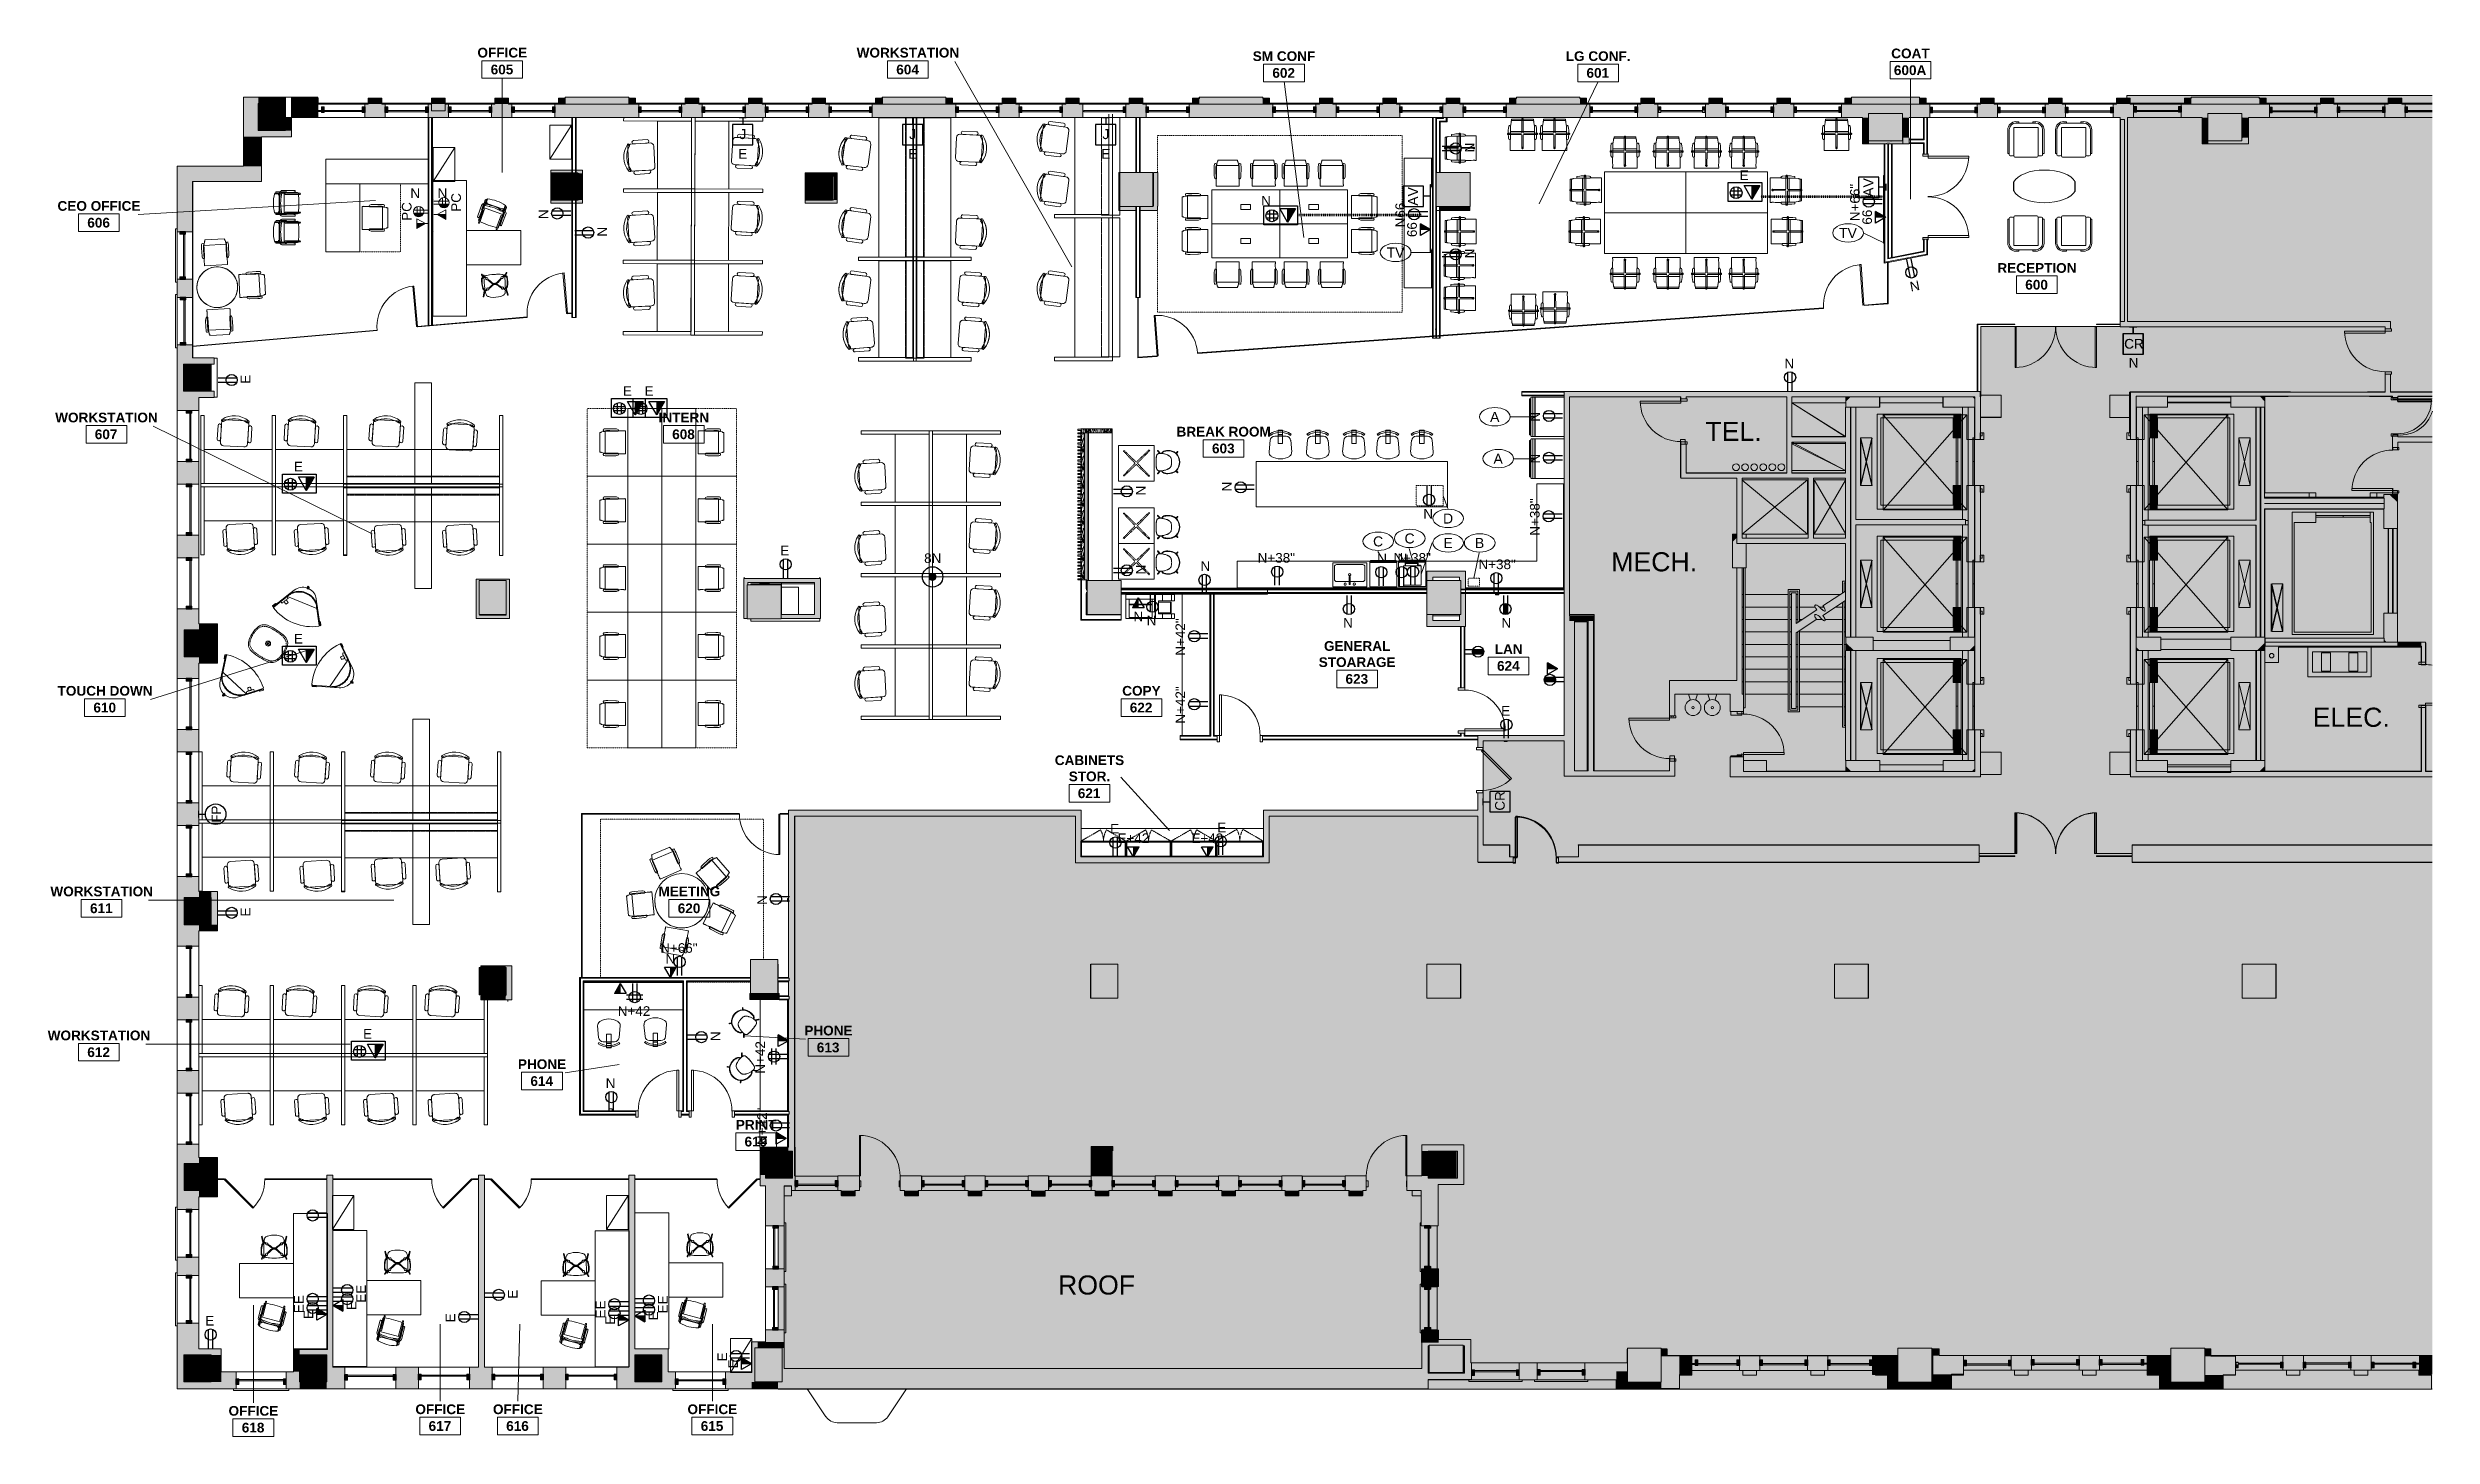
# Model space of a CAD drawing. Header units: inches. Extents: x -1880 to 225, y -1065 to 162.
import ezdxf

# ---------------------------------------------------------------- set-up
doc = ezdxf.new("R2010")
doc.units = ezdxf.units.IN
doc.header["$MEASUREMENT"] = 0
for name, pattern in [('Dash', [0.25, 0.125, -0.125]), ('Dash 1_16_', [0.125, 0.0625, -0.0625]), ('Dash 1_8_', [0.25, 0.125, -0.125]), ('Hidden', [0.28125, 0.1875, -0.09375])]:
    doc.linetypes.add(name, pattern=pattern)
for name, color, linetype, lineweight in [('06_555 11th St - background_dwg', 8, 'Continuous', 9), ('A-ANNO-NOTE', 131, 'Continuous', 30), ('A-AREA-IDEN', 2, 'Continuous', 9), ('A-DETL', 90, 'Continuous', 9), ('A-DETL-GENF', 92, 'Continuous', 9), ('A-DETL-THIN', 151, 'Continuous', 9), ('A-DOOR', 31, 'Continuous', 13), ('A-DOOR-FRAM', 31, 'Continuous', 20), ('A-GENM', 13, 'Continuous', 9), ('A-GLAZ-CURT', 52, 'Continuous', 13), ('A-GLAZ-CWMG', 51, 'Continuous', 13), ('A-WALL', 113, 'Continuous', 13), ('A-WALL-PATT', 111, 'Continuous', 13), ('C-Hatch', 7, 'Continuous', 9), ('C-Txt', 7, 'Continuous', 9), ('Dimension', 7, 'Continuous', 9), ('E-ELEC-EQPM-HDLN', 91, 'Dash', 9), ('E-ELEC-FIXT', 91, 'Continuous', 9), ('G-ANNO-TEXT', 231, 'Continuous', 9), ('I-FURN', 30, 'Continuous', 9), ('I-FURN-HDLN', 30, 'Dash', 9), ('I-FURN-PNLS', 30, 'Continuous', 9), ('I-WALL', 2, 'Continuous', 13), ('P', 7, 'Continuous', 9), ('P-SANR-FIXT', 6, 'Continuous', 9), ('P-SILL', 7, 'Continuous', 9), ('Q-CASE', 31, 'Continuous', 9), ('Q-CASE-HDLN', 31, 'Dash', 9), ('Q-SPCQ', 91, 'Continuous', 9), ('Q-SPCQ-HDLN', 91, 'Dash', 9), ('Q-SPCQ-IDEN', 132, 'Continuous', 9), ('S', 7, 'Continuous', 9), ('S-COLHOLD', 7, 'Continuous', 9), ('S-COLHOLH', 7, 'Continuous', 9), ('S-COLS', 52, 'Continuous', 13), ('W', 7, 'Continuous', 9)]:
    doc.layers.add(name, color=color, linetype=linetype, lineweight=lineweight)
doc.styles.add('Arial', font='arial.ttf', dxfattribs={"height": 16.875})
doc.styles.add('Arial_1', font='arial.ttf', dxfattribs={"height": 8.851796})
doc.styles.add('Swis721 Lt BT', font='swissl.ttf', dxfattribs={"height": 8.514638})
doc.styles.add('Swis721 Lt BT_B', font='', dxfattribs={"height": 8.583975})
doc.styles.get('Swis721 Lt BT_B').set_extended_font_data('Swis721 Lt BT', bold=True)
pattern_1 = [(0, (0, 0), (30.72, 7.68), [1.267, -21.773, 1.267, -21.773, -122.88]), (0, (0, 0), (30.72, 7.68), [-46.08, 1.267, -44.813, 1.267, -21.773, -53.76]), (0, (0, 0), (30.72, 7.68), [-115.2, 1.267, -14.093, 1.267, -37.133]), (120, (11.52, 3.84), (-22.011075, 22.7643), [1.267, -21.773, 1.267, -21.773, -122.88]), (120, (11.52, 3.84), (-22.011075, 22.7643), [-46.08, 1.267, -44.813, 1.267, -21.773, -53.76]), (120, (11.52, 3.84), (-22.011075, 22.7643), [-115.2, 1.267, -14.093, 1.267, -37.133]), (240, (15.36, 19.2), (-8.708925, -30.4443), [1.267, -21.773, 1.267, -21.773, -122.88]), (240, (15.36, 19.2), (-8.708925, -30.4443), [-46.08, 1.267, -44.813, 1.267, -21.773, -53.76]), (240, (15.36, 19.2), (-8.708925, -30.4443), [-115.2, 1.267, -14.093, 1.267, -37.133])]
pattern_2 = [(0, (140.918, 25.003), (0, 16), [3.2, -4.8, 1.6, -6.4]), (0, (152.118, 25.403), (0, 16), [3.2, -12.8]), (0, (150.518, 26.203), (0, 16), [1.6, -14.4]), (0, (141.718, 26.603), (0, 16), [0.8, -11.2, 0.8, -3.2]), (0, (147.318, 27.403), (0, 16), [3.2, -4.8, 0.8, -7.2]), (0, (143.318, 27.803), (0, 16), [2.4, -13.6]), (0, (147.318, 28.203), (0, 16), [4.8, -11.2]), (0, (142.518, 28.603), (0, 16), [3.2, -12.8]), (0, (148.918, 29.003), (0, 16), [8, -8]), (0, (144.118, 29.803), (0, 16), [1.6, -4.8, 3.2, -6.4]), (0, (155.318, 30.203), (0, 16), [3.2, -12.8]), (0, (152.118, 30.603), (0, 16), [1.6, -14.4]), (0, (148.918, 31.003), (0, 16), [1.6, -14.4]), (0, (140.918, 31.403), (0, 16), [3.2, -12.8]), (0, (148.918, 31.803), (0, 16), [3.2, -12.8]), (0, (148.918, 32.603), (0, 16), [3.2, -3.2, 3.2, -6.4]), (0, (145.718, 33.403), (0, 16), [1.6, -8, 3.2, -3.2]), (0, (148.918, 33.803), (0, 16), [4.8, -11.2]), (0, (148.918, 34.603), (0, 16), [3.2, -12.8]), (0, (142.518, 35.003), (0, 16), [4.8, -6.4, 1.6, -3.2]), (0, (142.518, 35.803), (0, 16), [8, -8]), (0, (152.118, 36.203), (0, 16), [1.6, -14.4]), (0, (147.318, 36.603), (0, 16), [3.2, -12.8]), (0, (144.118, 37.003), (0, 16), [1.6, -6.4, 1.6, -6.4]), (0, (142.518, 37.403), (0, 16), [1.6, -4.8, 3.2, -6.4]), (0, (145.718, 37.803), (0, 16), [1.6, -8, 1.6, -4.8]), (0, (148.918, 38.203), (0, 16), [4.8, -11.2]), (0, (142.518, 39.003), (0, 16), [3.2, -12.8]), (0, (150.518, 39.403), (0, 16), [1.6, -14.4]), (0, (153.718, 39.803), (0, 16), [1.6, -14.4]), (14.036, (152.118, 26.203), (15.999833, -0.000553), [1.648, -64.322]), (14.036, (153.718, 29.803), (15.999833, -0.000553), [1.648, -64.322]), (14.036, (152.118, 39.403), (15.999833, -0.000553), [1.648, -64.322]), (14.036, (147.318, 33.403), (15.999833, -0.000553), [1.648, -64.322]), (14.036, (150.518, 35.803), (15.999833, -0.000553), [1.648, -64.322]), (14.036, (152.118, 34.603), (15.999833, -0.000553), [1.648, -64.322]), (14.036, (144.118, 37.403), (15.999833, -0.000553), [1.648, -64.322]), (14.036, (150.518, 36.603), (15.999833, -0.000553), [1.648, -64.322]), (14.036, (153.718, 30.603), (15.999833, -0.000553), [3.296, -62.674]), (14.036, (152.118, 31.803), (15.999833, -0.000553), [3.296, -62.674]), (14.036, (152.118, 32.603), (15.999833, -0.000553), [3.296, -62.674]), (165.964, (147.318, 27.403), (-15.999833, -0.000553), [1.648, -3.296, 1.648, -59.378]), (165.964, (144.118, 29.803), (-15.999833, -0.000553), [1.648, -64.322]), (165.964, (144.118, 37.003), (-15.999833, -0.000553), [3.296, -62.674]), (194.036, (152.118, 25.403), (-15.999833, 0.000553), [1.648, -64.322]), (345.964, (155.318, 25.403), (15.999833, 0.000553), [1.648, -64.322]), (345.964, (150.518, 31.003), (15.999833, 0.000553), [1.648, -64.322]), (345.964, (153.718, 33.803), (15.999833, 0.000553), [1.648, -64.322]), (345.964, (147.318, 35.003), (15.999833, 0.000553), [1.648, -64.322]), (345.964, (145.718, 37.003), (15.999833, 0.000553), [1.648, -64.322]), (345.964, (147.318, 37.803), (15.999833, 0.000553), [1.648, -64.322]), (345.964, (147.318, 35.003), (15.999833, 0.000553), [1.648, -64.322]), (345.964, (152.118, 37.403), (15.999833, 0.000553), [6.592, -59.378]), (345.964, (142.518, 26.603), (15.999833, 0.000553), [6.592, -59.378]), (345.964, (144.118, 27.803), (15.999833, 0.000553), [6.592, -59.378]), (345.964, (145.718, 28.603), (15.999833, 0.000553), [1.648, -3.296, 3.296, -57.73]), (345.964, (145.718, 29.803), (15.999833, 0.000553), [3.296, -3.296, 3.296, -56.082]), (345.964, (144.118, 31.403), (15.999833, 0.000553), [6.592, -59.378]), (345.964, (142.518, 32.603), (15.999833, 0.000553), [6.592, -59.378]), (345.964, (142.518, 33.403), (15.999833, 0.000553), [6.592, -59.378]), (345.964, (153.718, 38.203), (15.999833, 0.000553), [1.648, -64.322]), (345.964, (155.318, 39.803), (15.999833, 0.000553), [3.296, -62.674]), (345.964, (145.718, 39.003), (15.999833, 0.000553), [3.296, -62.674]), (345.964, (144.118, 25.003), (15.999833, 0.000553), [6.592, -59.378]), (345.964, (153.718, 36.203), (15.999833, 0.000553), [4.944, -61.026]), (345.964, (155.318, 35.003), (15.999833, 0.000553), [9.888, -56.082])]

msp = doc.modelspace()

# ---------------------------------------------------------------- texts
at = {"layer": 'A-ANNO-NOTE', "lineweight": 9}
for s, insert, char_height, width, attachment_point, line_spacing_factor, style in [('J', (-1266.5, 89.9), 8.85, 7.344, 2, 0.938532, 'Arial_1'), ('J', (-1116.5, 89.9), 8.85, 7.344, 2, 0.938532, 'Arial_1'), ('J', (-945.9, 89.9), 8.85, 7.344, 2, 0.938532, 'Arial_1'), ('E', (-1266.5, 72.3), 8.51, 8.64, 2, 1.00667, 'Swis721 Lt BT'), ('E', (-1116.5, 72.3), 8.51, 8.64, 2, 1.00667, 'Swis721 Lt BT'), ('E', (-945.9, 72.3), 8.51, 8.64, 2, 1.00667, 'Swis721 Lt BT'), ('E', (-382.2, 53.4), 8.51, 8.64, 2, 1.00667, 'Swis721 Lt BT'), ('CR', (-46.7, -95.5), 8.51, 19.116, 1, 1.00667, 'Swis721 Lt BT'), ('CR', (-46.5, -95.5), 8.51, 19.116, 1, 1.00667, 'Swis721 Lt BT'), ('N', (-342.4, -112.9), 8.51, 10.044, 2, 1.00667, 'Swis721 Lt BT'), ('N', (-38.4, -112.2), 8.51, 10.044, 2, 1.00667, 'Swis721 Lt BT'), ('E', (-1368.4, -137.2), 8.51, 8.64, 2, 1.00667, 'Swis721 Lt BT'), ('E', (-1349.4, -137.2), 8.51, 8.64, 2, 1.00667, 'Swis721 Lt BT'), ('E', (-1658.9, -204), 8.51, 8.64, 2, 1.00667, 'Swis721 Lt BT'), ('N', (-661.3, -245.6), 8.51, 10.044, 2, 1.00667, 'Swis721 Lt BT'), ('E', (-1229.4, -278.1), 8.51, 8.64, 2, 1.00667, 'Swis721 Lt BT'), ('N', (-858.1, -291.8), 8.51, 10.044, 2, 1.00667, 'Swis721 Lt BT'), ('N+38"', (-795.4, -284.6), 8.51, 40.824, 2, 1.00667, 'Swis721 Lt BT'), ('N', (-702, -285), 8.51, 10.044, 2, 1.00667, 'Swis721 Lt BT'), ('N+38"', (-675.4, -284.6), 8.51, 40.824, 2, 1.00667, 'Swis721 Lt BT'), ('N', (-684, -285), 8.51, 10.044, 2, 1.00667, 'Swis721 Lt BT'), ('N+38"', (-600.4, -290.3), 8.51, 40.824, 2, 1.00667, 'Swis721 Lt BT'), ('N', (-917.3, -336.3), 8.51, 10.044, 2, 1.00667, 'Swis721 Lt BT'), ('E', (-1658.9, -356), 8.51, 8.64, 2, 1.00667, 'Swis721 Lt BT'), ('N', (-905.6, -340), 8.51, 10.044, 2, 1.00667, 'Swis721 Lt BT'), ('N', (-732.1, -342), 8.51, 10.044, 2, 1.00667, 'Swis721 Lt BT'), ('N', (-592.3, -342), 8.51, 10.044, 2, 1.00667, 'Swis721 Lt BT'), ('E', (-592.9, -419.7), 8.51, 8.64, 2, 1.00667, 'Swis721 Lt BT'), ('E', (-938.2, -523.8), 8.51, 8.64, 2, 1.00667, 'Swis721 Lt BT'), ('E', (-843.6, -522.8), 8.51, 8.64, 2, 1.00667, 'Swis721 Lt BT'), ('E+42', (-921.6, -532.3), 8.51, 35.64, 2, 1.00667, 'Swis721 Lt BT'), ('E+42', (-856.3, -532.3), 8.51, 35.64, 2, 1.00667, 'Swis721 Lt BT'), ('N+66"', (-1323, -629.2), 8.51, 40.824, 2, 1.00667, 'Swis721 Lt BT'), ('N', (-1330.5, -638.8), 8.51, 10.044, 2, 1.00667, 'Swis721 Lt BT'), ('N+42', (-1362.6, -684.9), 8.51, 37.044, 2, 1.00667, 'Swis721 Lt BT'), ('E', (-1597.9, -705), 8.51, 8.64, 2, 1.00667, 'Swis721 Lt BT'), ('N', (-1383.3, -748.7), 8.51, 10.044, 2, 1.00667, 'Swis721 Lt BT'), ('E', (-1737.3, -958.4), 8.51, 8.64, 2, 1.00667, 'Swis721 Lt BT')]:
    msp.add_mtext(s, dxfattribs=dict(at, insert=insert, char_height=char_height, width=width, attachment_point=attachment_point, line_spacing_factor=line_spacing_factor, style=style))
for s, insert, char_height, width, attachment_point, rotation, line_spacing_factor, style in [('N', (-628.9, 73.6), 8.51, 10.044, 2, 90, 1.00667, 'Swis721 Lt BT'), ('AV', (-276.9, 38.3), 8.85, 19.656, 2, 90, 0.938532, 'Arial_1'), ('PC', (-1567.6, 17.1), 8.51, 18.576, 2, 90, 1.00667, 'Swis721 Lt BT'), ('PC', (-1524, 25.1), 8.51, 18.576, 2, 90, 1.00667, 'Swis721 Lt BT'), ('N66', (-690.2, 14), 8.51, 25.164, 2, 90, 1.00667, 'Swis721 Lt BT'), ('AV', (-679.1, 30.4), 8.85, 19.656, 2, 90, 0.938532, 'Arial_1'), ('N+66"', (-288.7, 25), 8.51, 40.824, 2, 90, 1.00667, 'Swis721 Lt BT'), ('N', (-1446.9, 14.7), 8.51, 10.044, 2, 90, 1.00667, 'Swis721 Lt BT'), ('N', (-1395.1, -0.8), 8.51, 10.044, 2, 90, 1.00667, 'Swis721 Lt BT'), ('66', (-679.8, 1.1), 8.51, 15.12, 2, 90, 1.00667, 'Swis721 Lt BT'), ('66', (-277.9, 12.1), 8.51, 15.12, 2, 90, 1.00667, 'Swis721 Lt BT'), ('N', (-628.9, -20), 8.51, 10.044, 2, 90, 1.00667, 'Swis721 Lt BT'), ('N', (-232.4, -44.5), 8.51, 10.044, 2, 11, 1.00667, 'Swis721 Lt BT'), ('E', (-1709.9, -131.1), 8.51, 8.64, 2, 90, 1.00667, 'Swis721 Lt BT'), ('N', (-571.1, -164.3), 8.51, 10.044, 2, 90, 1.00667, 'Swis721 Lt BT'), ('N', (-571.1, -201.3), 8.51, 10.044, 2, 90, 1.00667, 'Swis721 Lt BT'), ('N', (-919.4, -229.4), 8.51, 10.044, 2, 90, 1.00667, 'Swis721 Lt BT'), ('N', (-843.4, -225.9), 8.51, 10.044, 2, 90, 1.00667, 'Swis721 Lt BT'), ('N+38"', (-571.4, -252.8), 8.51, 40.824, 2, 90, 1.00667, 'Swis721 Lt BT'), ('N', (-919.4, -299.2), 8.51, 10.044, 2, 90, 1.00667, 'Swis721 Lt BT'), ('N+42"', (-884.4, -358.8), 8.51, 40.824, 2, 90, 1.00667, 'Swis721 Lt BT'), ('N+42"', (-884.4, -418.8), 8.51, 40.824, 2, 90, 1.00667, 'Swis721 Lt BT'), ('CR', (-602.2, -512.1), 8.51, 19.116, 1, 90, 1.00667, 'Swis721 Lt BT'), ('FP', (-1735.7, -515.3), 8.51, 16.74, 2, 90, 1.00667, 'Swis721 Lt BT'), ('N', (-1253.8, -591), 8.51, 10.044, 2, 90, 1.00667, 'Swis721 Lt BT'), ('E', (-1709.9, -601.7), 8.51, 8.64, 2, 90, 1.00667, 'Swis721 Lt BT'), ('N', (-1295, -711.4), 8.51, 10.044, 2, 90, 1.00667, 'Swis721 Lt BT'), ('N+42', (-1255.4, -730.1), 8.51, 37.044, 2, 90, 1.00667, 'Swis721 Lt BT'), ('N+42"', (-1253.8, -791), 8.51, 40.824, 2, 90, 1.00667, 'Swis721 Lt BT'), ('E', (-1662.9, -944.1), 8.51, 8.64, 2, 90, 1.00667, 'Swis721 Lt BT'), ('E', (-1616.3, -949.2), 8.51, 8.64, 2, 90, 1.00667, 'Swis721 Lt BT'), ('E', (-1607.9, -934.9), 8.51, 8.64, 2, 90, 1.00667, 'Swis721 Lt BT'), ('E', (-1607.9, -942.9), 8.51, 8.64, 2, 90, 1.00667, 'Swis721 Lt BT'), ('E', (-1474, -939.2), 8.51, 8.64, 2, 90, 1.00667, 'Swis721 Lt BT'), ('E', (-1396.4, -948.8), 8.51, 8.64, 2, 90, 1.00667, 'Swis721 Lt BT'), ('E', (-1341.4, -944.2), 8.51, 8.64, 2, 90, 1.00667, 'Swis721 Lt BT'), ('E', (-1662.9, -952.1), 8.51, 8.64, 2, 90, 1.00667, 'Swis721 Lt BT'), ('E', (-1654.4, -957.2), 8.51, 8.64, 2, 90, 1.00667, 'Swis721 Lt BT'), ('E', (-1529, -960.1), 8.51, 8.64, 2, 90, 1.00667, 'Swis721 Lt BT'), ('E', (-1396.4, -956.8), 8.51, 8.64, 2, 90, 1.00667, 'Swis721 Lt BT'), ('E', (-1387.9, -962.2), 8.51, 8.64, 2, 90, 1.00667, 'Swis721 Lt BT'), ('E', (-1349.8, -958.5), 8.51, 8.64, 2, 90, 1.00667, 'Swis721 Lt BT'), ('E', (-1341.4, -952.2), 8.51, 8.64, 2, 90, 1.00667, 'Swis721 Lt BT'), ('E', (-1288.9, -994.6), 8.51, 8.64, 2, 90, 1.00667, 'Swis721 Lt BT'), ('E', (-1279.4, -1000.8), 8.51, 8.64, 2, 90, 1.00667, 'Swis721 Lt BT')]:
    msp.add_mtext(s, dxfattribs=dict(at, insert=insert, char_height=char_height, width=width, attachment_point=attachment_point, rotation=rotation, line_spacing_factor=line_spacing_factor, style=style))
at = {"layer": 'A-AREA-IDEN', "attachment_point": 2, "line_spacing_factor": 0.998538, "style": 'Swis721 Lt BT_B'}
for s, insert, char_height, width in [('OFFICE', (-1478.9, 161.7), 8.58, 49.572), ('WORKSTATION', (-1120.7, 161.7), 8.584, 99.144), ('SM CONF', (-788.6, 158.6), 8.58, 63.612), ('LG CONF.', (-511.2, 158.6), 8.58, 65.448), ('COAT', (-235.4, 161), 8.58, 37.476), ('605', (-1479.2, 146.8), 8.58, 23.004), ('604', (-1121, 146.8), 8.58, 23.004), ('602', (-788.9, 143.8), 8.58, 23.004), ('601', (-511.5, 143.8), 8.58, 23.004), ('600A', (-235.7, 146.2), 8.58, 31.86), ('CEO OFFICE', (-1835.1, 26.3), 8.58, 83.16), ('606', (-1835.4, 11.5), 8.58, 23.004), ('RECEPTION', (-123.7, -28.5), 8.58, 77.76), ('600', (-124, -43.3), 8.58, 23.004), ('WORKSTATION', (-1828.5, -160.6), 8.584, 99.144), ('INTERN', (-1318.6, -160.6), 8.58, 49.464), ('607', (-1828.8, -175.4), 8.58, 23.004), ('608', (-1318.9, -175.4), 8.58, 23.004), ('BREAK ROOM', (-841.9, -173.1), 8.58, 91.908), ('603', (-842.2, -187.9), 8.58, 23.004), ('GENERAL\\PSTOARAGE', (-724, -362.4), 8.58, 73.872), ('LAN', (-590.2, -365.1), 8.58, 26.568), ('623', (-724.3, -391.5), 8.58, 23.004), ('624', (-590.5, -380), 8.58, 23.004), ('TOUCH DOWN', (-1829.7, -402), 8.58, 96.12), ('610', (-1830, -416.8), 8.58, 23.004), ('COPY', (-914.5, -402), 8.58, 37.8), ('622', (-914.8, -416.8), 8.58, 23.004), ('CABINETS\\PSTOR.', (-960.4, -463.3), 8.58, 66.852), ('621', (-960.7, -492.5), 8.58, 23.004), ('WORKSTATION', (-1832.7, -579.2), 8.584, 99.144), ('MEETING', (-1313.7, -579.2), 8.58, 61.236), ('611', (-1833, -594.1), 8.58, 23.004), ('620', (-1314, -594.1), 8.58, 23.004), ('WORKSTATION', (-1835.1, -706.4), 8.584, 99.144), ('PHONE', (-1190.9, -702.1), 8.58, 48.708), ('612', (-1835.4, -721.2), 8.58, 23.004), ('PHONE', (-1443.8, -731.8), 8.58, 48.708), ('613', (-1191.2, -717), 8.58, 23.004), ('614', (-1444.1, -746.7), 8.58, 23.004), ('PRINT', (-1254.7, -785.3), 8.58, 39.312), ('619', (-1255, -800.2), 8.58, 23.004), ('OFFICE', (-1698.7, -1038), 8.58, 49.572), ('OFFICE', (-1698.7, -1038), 8.58, 49.572), ('618', (-1699, -1052.8), 8.58, 23.004), ('618', (-1699, -1052.8), 8.58, 23.004), ('OFFICE', (-1533.7, -1036.6), 8.58, 49.572), ('OFFICE', (-1533.7, -1036.6), 8.58, 49.572), ('617', (-1534, -1051.4), 8.58, 23.004), ('617', (-1534, -1051.4), 8.58, 23.004), ('OFFICE', (-1465.2, -1036.6), 8.58, 49.572), ('OFFICE', (-1465.2, -1036.6), 8.58, 49.572), ('616', (-1465.5, -1051.4), 8.58, 23.004), ('616', (-1465.5, -1051.4), 8.58, 23.004), ('OFFICE', (-1293.4, -1036.6), 8.58, 49.572), ('OFFICE', (-1293.4, -1036.6), 8.58, 49.572), ('615', (-1293.7, -1051.4), 8.58, 23.004), ('615', (-1293.7, -1051.4), 8.58, 23.004)]:
    msp.add_mtext(s, dxfattribs=dict(at, insert=insert, char_height=char_height, width=width))
at = {"layer": 'G-ANNO-TEXT', "color": 7, "char_height": 8.51, "width": 10.044, "attachment_point": 1, "line_spacing_factor": 1.00667, "style": 'Swis721 Lt BT'}
for insert in [(-1560.1, 37.5), (-1536.1, 37.5), (-808.8, 30.9)]:
    msp.add_mtext('N', dxfattribs=dict(at, insert=insert))
at = {"layer": 'Q-SPCQ-IDEN', "char_height": 8.85, "attachment_point": 2, "line_spacing_factor": 0.938532, "style": 'Arial_1'}
for s, insert, width in [('TV', (-290.6, 2.5), 18.792), ('TV', (-690.1, -14.7), 18.792), ('A', (-602.5, -159.9), 9.828), ('A', (-599.5, -196.9), 9.828), ('D', (-643.7, -249.7), 10.584), ('C', (-705.5, -269.9), 10.584), ('C', (-677.7, -267.3), 10.584), ('E', (-643.7, -271.3), 9.828), ('B', (-615.9, -271.3), 9.828)]:
    msp.add_mtext(s, dxfattribs=dict(at, insert=insert, width=width))

# ---------------------------------------------------------------- blocks, each defined once
blk = doc.blocks.new('Single Flush - OTJ_SOLIDFLUSH_ALUM-4809727-FIRST FLOOR POWER _ SIGNAL')
at = {"layer": 'A-DOOR', "color": 8, "lineweight": 20}
for p, q in [((16.2, 7.8), (16.2, 1.7)), ((16.2, 1.7), (17.9, 1.7)), ((17.9, 1.7), (17.9, 7.8))]:
    blk.add_line(p, q, dxfattribs=at)
at = {"layer": 'A-DOOR', "lineweight": 9}
blk.add_arc((17.9, 1.7), 35.8, 170.2983, 180.5, dxfattribs=at)
at = {"layer": 'A-DOOR-FRAM', "color": 8}
for p, q in [((-20, -4), (-20, 1.7)), ((-20, 1.7), (-18, 1.7)), ((-18, -4), (-18, 1.7)), ((18, -4), (18, 1.7)), ((18, 1.7), (20, 1.7)), ((20, -4), (20, 1.7)), ((-20, -4), (-18, -4)), ((18, -4), (20, -4))]:
    blk.add_line(p, q, dxfattribs=at)
blk = doc.blocks.new('Single Flush - OTJ_SOLIDFLUSH_ALUM-4808057-FIRST FLOOR POWER _ SIGNAL')
at = {"layer": 'A-DOOR', "color": 8, "lineweight": 20}
for p, q in [((16.15625, -2.3125), (17.90625, -2.3125)), ((16.15625, -38.125), (16.15625, -2.3125)), ((17.90625, -2.3125), (17.90625, -38.125)), ((17.90625, -38.125), (16.15625, -38.125))]:
    blk.add_line(p, q, dxfattribs=at)
at = {"layer": 'A-DOOR', "lineweight": 9}
blk.add_arc((17.90625, -2.3125), 35.8125, 179.5, 270, dxfattribs=at)
at = {"layer": 'A-DOOR-FRAM', "color": 8}
for p, q in [((-20, 3.4375), (-20, -2.3125)), ((-20, 3.4375), (-18, 3.4375)), ((-18, 3.4375), (-18, -2.3125)), ((18.000004, 3.4375), (18.000004, -2.3125)), ((18.000004, 3.4375), (20.000004, 3.4375)), ((20.000004, 3.4375), (20.000004, -2.3125)), ((-20, -2.3125), (-18, -2.3125)), ((18.000004, -2.3125), (20.000004, -2.3125))]:
    blk.add_line(p, q, dxfattribs=at)
blk = doc.blocks.new('Single Flush - OTJ_SOLIDFLUSH_ALUM-4808058-FIRST FLOOR POWER _ SIGNAL')
at = {"layer": 'A-DOOR', "color": 8, "lineweight": 20}
for p, q in [((16.15625, 38.125), (16.15625, 2.3125)), ((17.90625, 38.125), (16.15625, 38.125)), ((17.90625, 2.3125), (17.90625, 38.125)), ((16.15625, 2.3125), (17.90625, 2.3125))]:
    blk.add_line(p, q, dxfattribs=at)
at = {"layer": 'A-DOOR', "lineweight": 9}
blk.add_arc((17.90625, 2.3125), 35.8125, 90, 180.5, dxfattribs=at)
at = {"layer": 'A-DOOR-FRAM', "color": 8}
for p, q in [((-20, -3.4375), (-20, 2.3125)), ((-20, 2.3125), (-18, 2.3125)), ((-18, -3.4375), (-18, 2.3125)), ((18.000004, -3.4375), (18.000004, 2.3125)), ((18.000004, 2.3125), (20.000004, 2.3125)), ((20.000004, -3.4375), (20.000004, 2.3125)), ((-20, -3.4375), (-18, -3.4375)), ((18.000004, -3.4375), (20.000004, -3.4375))]:
    blk.add_line(p, q, dxfattribs=at)
blk = doc.blocks.new('Single Flush - OTJ_SOLIDFLUSH_ALUM-4812242-FIRST FLOOR POWER _ SIGNAL')
at = {"layer": 'A-DOOR', "color": 8, "lineweight": 20}
for p, q in [((16.15625, 41.8125), (16.15625, 6)), ((17.90625, 41.8125), (16.15625, 41.8125)), ((17.90625, 6), (17.90625, 41.8125)), ((16.15625, 6), (17.90625, 6))]:
    blk.add_line(p, q, dxfattribs=at)
at = {"layer": 'A-DOOR', "lineweight": 9}
blk.add_arc((17.90625, 6), 35.8125, 90, 180.5, dxfattribs=at)
at = {"layer": 'A-DOOR-FRAM', "color": 8}
for p, q in [((-20, 0.25), (-20, 6)), ((-20, 6), (-18, 6)), ((-20, 0.25), (-18, 0.25)), ((-18, 0.25), (-18, 6)), ((18.000004, 0.25), (18.000004, 6)), ((18.000004, 6), (20.000004, 6)), ((18.000004, 0.25), (20.000004, 0.25)), ((20.000004, 0.25), (20.000004, 6))]:
    blk.add_line(p, q, dxfattribs=at)
blk = doc.blocks.new('Single Flush - OTJ_SOLIDFLUSH_ALUM-5718364-FIRST FLOOR POWER _ SIGNAL')
at = {"layer": 'A-DOOR', "color": 8, "lineweight": 20}
for p, q in [((-8.7, -26.4), (16.7, -1.1)), ((17.9, -2.3), (-7.4, -27.6)), ((16.7, -1.1), (17.9, -2.3)), ((-7.4, -27.6), (-8.7, -26.4))]:
    blk.add_line(p, q, dxfattribs=at)
at = {"layer": 'A-DOOR', "lineweight": 9}
blk.add_arc((17.9, -2.3), 35.8, 179.5, 225, dxfattribs=at)
at = {"layer": 'A-DOOR-FRAM', "color": 8}
for p, q in [((-20, 3.4), (-20, -2.3)), ((-20, 3.4), (-18, 3.4)), ((-18, 3.4), (-18, -2.3)), ((18, 3.4), (18, -2.3)), ((18, 3.4), (20, 3.4)), ((20, 3.4), (20, -2.3)), ((-20, -2.3), (-18, -2.3)), ((18, -2.3), (20, -2.3))]:
    blk.add_line(p, q, dxfattribs=at)
blk = doc.blocks.new('Double Glass Door - Ext-GL2-GLDALF-72_ x 84_-4813172-FIRST FLOOR POWER _ SIGNAL')
at = {"layer": 'A-DOOR', "color": 8, "lineweight": 20}
for p, q in [((-35.90625, 38.1875), (-34.90625, 38.1875)), ((-35.90625, 2.375), (-35.90625, 38.1875)), ((-34.90625, 38.1875), (-34.90625, 2.375)), ((34.90625, 38.1875), (34.90625, 2.375)), ((35.90625, 38.1875), (34.90625, 38.1875)), ((35.90625, 2.375), (35.90625, 38.1875)), ((-34.90625, 2.375), (-35.90625, 2.375)), ((34.90625, 2.375), (35.90625, 2.375))]:
    blk.add_line(p, q, dxfattribs=at)
at = {"layer": 'A-DOOR', "lineweight": 9}
for centre, start, end in [((-35.90625, 2.375), 359.5, 90), ((35.90625, 2.375), 90, 180.5)]:
    blk.add_arc(centre, 35.8125, start, end, dxfattribs=at)
blk = doc.blocks.new('Single Flush - OTJ_SOLIDFLUSH_ALUM 2-4819699-FIRST FLOOR POWER _ SIGNAL')
at = {"layer": 'A-DOOR', "color": 8, "lineweight": 20}
for p, q in [((13.15625, -2.3125), (14.90625, -2.3125)), ((13.15625, -32.125), (13.15625, -2.3125)), ((14.90625, -2.3125), (14.90625, -32.125)), ((14.90625, -32.125), (13.15625, -32.125))]:
    blk.add_line(p, q, dxfattribs=at)
at = {"layer": 'A-DOOR', "lineweight": 9}
blk.add_arc((14.90625, -2.3125), 29.8125, 179.5, 270, dxfattribs=at)
at = {"layer": 'A-DOOR-FRAM', "color": 8}
for p, q in [((-17, 3.4375), (-17, -2.3125)), ((-17, 3.4375), (-15, 3.4375)), ((-15, 3.4375), (-15, -2.3125)), ((15.000004, 3.4375), (15.000004, -2.3125)), ((15.000004, 3.4375), (17.000004, 3.4375)), ((17.000004, 3.4375), (17.000004, -2.3125)), ((-17, -2.3125), (-15, -2.3125)), ((15.000004, -2.3125), (17.000004, -2.3125))]:
    blk.add_line(p, q, dxfattribs=at)
blk = doc.blocks.new('Single Glass Door - 36_ x 96_-5797251-FIRST FLOOR POWER _ SIGNAL')
at = {"layer": 'A-DOOR', "color": 8, "lineweight": 20}
for p, q in [((-7.4, 25.6), (-8.1, 24.9)), ((-8.1, 24.9), (17.2, -0.5)), ((17.9, 0.2), (-7.4, 25.6)), ((17.2, -0.5), (17.9, 0.2))]:
    blk.add_line(p, q, dxfattribs=at)
at = {"layer": 'A-DOOR', "lineweight": 9}
blk.add_arc((17.9, 0.2), 35.8, 135, 180.5, dxfattribs=at)
blk = doc.blocks.new('Single Glass Door - 36_ x 96_-5797235-FIRST FLOOR POWER _ SIGNAL')
at = {"layer": 'A-DOOR', "color": 8, "lineweight": 20}
for p, q in [((-8.1, -24.9), (17.2, 0.5)), ((17.2, 0.5), (17.9, -0.2)), ((17.9, -0.2), (-7.4, -25.6)), ((-7.4, -25.6), (-8.1, -24.9))]:
    blk.add_line(p, q, dxfattribs=at)
at = {"layer": 'A-DOOR', "lineweight": 9}
blk.add_arc((17.9, -0.2), 35.8, 179.5, 225, dxfattribs=at)
blk = doc.blocks.new('System Panel - Glazed-4836574-FIRST FLOOR POWER _ SIGNAL')
at = {"layer": 'A-GLAZ-CURT', "lineweight": 9}
blk.add_hatch(color=7, dxfattribs=at).paths.add_polyline_path([(18.7, 1.7), (-18.7, 1.7), (-18.7, 0.7), (18.7, 0.7)], flags=0)
at = {"layer": 'A-GLAZ-CURT', "color": 8, "lineweight": 20}
for p, q in [((18.7, 1.7), (-18.7, 1.7)), ((-18.7, 1.7), (-18.7, 0.7)), ((-18.7, 0.7), (18.7, 0.7)), ((18.7, 0.7), (18.7, 1.7))]:
    blk.add_line(p, q, dxfattribs=at)
blk = doc.blocks.new('Rectangular Mullion - 2_5_ x 5_ rectangular-4836572-FIRST FLOOR POWER _ SIGNAL')
at = {"layer": 'A-GLAZ-CWMG', "lineweight": 9}
blk.add_hatch(color=7, dxfattribs=at).paths.add_polyline_path([(1.25, 2.5), (1.25, -2.5), (-1, -2.5), (-1, 2.5)], flags=0)
at = {"layer": 'A-GLAZ-CWMG', "color": 8, "lineweight": 20}
for p, q in [((-1.25, 2.5), (1.25, 2.5)), ((-1.25, -2.5), (-1.25, 2.5)), ((1.25, 2.5), (1.25, -2.5)), ((1.25, -2.5), (-1.25, -2.5))]:
    blk.add_line(p, q, dxfattribs=at)
blk = doc.blocks.new('Rectangular Mullion - 2_5_ x 5_ rectangular-4837751-FIRST FLOOR POWER _ SIGNAL')
at = {"layer": 'A-GLAZ-CWMG', "lineweight": 9}
blk.add_hatch(color=7, dxfattribs=at).paths.add_polyline_path([(1, -1.75), (1, -2.5), (-1.25, -2.5), (-1.25, 2.5), (1, 2.5), (1, -0.75)], flags=0)
at = {"layer": 'A-GLAZ-CWMG', "color": 8, "lineweight": 20}
for p, q in [((-1.25, 2.5), (1.25, 2.5)), ((-1.25, -2.5), (-1.25, 2.5)), ((1.25, 2.5), (1.25, -2.5)), ((1.25, -2.5), (-1.25, -2.5))]:
    blk.add_line(p, q, dxfattribs=at)
blk = doc.blocks.new('System Panel - Glazed-4837756-FIRST FLOOR POWER _ SIGNAL')
at = {"layer": 'A-GLAZ-CURT', "lineweight": 9}
blk.add_hatch(color=7, dxfattribs=at).paths.add_polyline_path([(20.2, 0.7), (20.2, 1.7), (-20.2, 1.7), (-20.2, 0.7), (-0.5, 0.7)], flags=0)
at = {"layer": 'A-GLAZ-CURT', "color": 8, "lineweight": 20}
for p, q in [((20.2, 1.7), (-20.2, 1.7)), ((-20.2, 1.7), (-20.2, 0.7)), ((-20.2, 0.7), (20.2, 0.7)), ((20.2, 0.7), (20.2, 1.7))]:
    blk.add_line(p, q, dxfattribs=at)
blk = doc.blocks.new('System Panel - Glazed-4837760-FIRST FLOOR POWER _ SIGNAL')
at = {"layer": 'A-GLAZ-CURT', "lineweight": 9}
blk.add_hatch(color=7, dxfattribs=at).paths.add_polyline_path([(20.25, 1.75), (-20.25, 1.75), (-20.25, 0.75), (20.25, 0.75)], flags=0)
at = {"layer": 'A-GLAZ-CURT', "color": 8, "lineweight": 20}
for p, q in [((20.25, 1.75), (-20.25, 1.75)), ((-20.25, 1.75), (-20.25, 0.75)), ((-20.25, 0.75), (20.25, 0.75)), ((20.25, 0.75), (20.25, 1.75))]:
    blk.add_line(p, q, dxfattribs=at)
blk = doc.blocks.new('System Panel - Glazed-4837853-FIRST FLOOR POWER _ SIGNAL')
at = {"layer": 'A-GLAZ-CURT', "lineweight": 9}
blk.add_hatch(color=7, dxfattribs=at).paths.add_polyline_path([(-20.3, -0.7), (-20.3, -1.8), (20.2, -1.8), (20.2, -0.7), (-6.6, -0.7)], flags=0)
at = {"layer": 'A-GLAZ-CURT', "color": 8, "lineweight": 20}
for p, q in [((20.2, -0.7), (-20.3, -0.7)), ((-20.3, -0.7), (-20.3, -1.8)), ((-20.3, -1.8), (20.2, -1.8)), ((20.2, -1.8), (20.2, -0.7))]:
    blk.add_line(p, q, dxfattribs=at)
blk = doc.blocks.new('System Panel - Glazed-4838026-FIRST FLOOR POWER _ SIGNAL')
at = {"layer": 'A-GLAZ-CURT', "lineweight": 9}
blk.add_hatch(color=7, dxfattribs=at).paths.add_polyline_path([(-20.25, -1.75), (20.25, -1.75), (20.25, -0.75), (-20.25, -0.75)], flags=0)
at = {"layer": 'A-GLAZ-CURT', "color": 8, "lineweight": 20}
for p, q in [((20.25, -0.75), (-20.25, -0.75)), ((-20.25, -0.75), (-20.25, -1.75)), ((-20.25, -1.75), (20.25, -1.75)), ((20.25, -1.75), (20.25, -0.75))]:
    blk.add_line(p, q, dxfattribs=at)
blk = doc.blocks.new('System Panel - Glazed-4838099-FIRST FLOOR POWER _ SIGNAL')
at = {"layer": 'A-GLAZ-CURT', "lineweight": 9}
blk.add_hatch(color=7, dxfattribs=at).paths.add_polyline_path([(-18.7, -1.8), (18.7, -1.8), (18.7, -0.7), (-18.7, -0.7)], flags=0)
at = {"layer": 'A-GLAZ-CURT', "color": 8, "lineweight": 20}
for p, q in [((18.7, -0.7), (-18.7, -0.7)), ((-18.7, -0.7), (-18.7, -1.8)), ((-18.7, -1.8), (18.7, -1.8)), ((18.7, -1.8), (18.7, -0.7))]:
    blk.add_line(p, q, dxfattribs=at)
blk = doc.blocks.new('System Panel - Glazed-4838095-FIRST FLOOR POWER _ SIGNAL')
at = {"layer": 'A-GLAZ-CURT', "lineweight": 9}
blk.add_hatch(color=7, dxfattribs=at).paths.add_polyline_path([(-18.7, -0.7), (-18.7, -1.8), (18.7, -1.8), (18.7, -0.7), (1.2, -0.7)], flags=0)
at = {"layer": 'A-GLAZ-CURT', "color": 8, "lineweight": 20}
for p, q in [((18.7, -0.7), (-18.7, -0.7)), ((-18.7, -0.7), (-18.7, -1.8)), ((-18.7, -1.8), (18.7, -1.8)), ((18.7, -1.8), (18.7, -0.7))]:
    blk.add_line(p, q, dxfattribs=at)
blk = doc.blocks.new('System Panel - Glazed-4838992-FIRST FLOOR POWER _ SIGNAL')
at = {"layer": 'A-GLAZ-CURT', "lineweight": 9}
blk.add_hatch(color=7, dxfattribs=at).paths.add_polyline_path([(19.7, 0.7), (19.7, 1.7), (-19.7, 1.7), (-19.7, 0.7)], flags=0)
at = {"layer": 'A-GLAZ-CURT', "color": 8, "lineweight": 20}
for p, q in [((19.7, 1.7), (-19.7, 1.7)), ((-19.7, 1.7), (-19.7, 0.7)), ((-19.7, 0.7), (19.7, 0.7)), ((19.7, 0.7), (19.7, 1.7))]:
    blk.add_line(p, q, dxfattribs=at)
blk = doc.blocks.new('System Panel - Glazed-4839055-FIRST FLOOR POWER _ SIGNAL')
at = {"layer": 'A-GLAZ-CURT', "lineweight": 9}
blk.add_hatch(color=7, dxfattribs=at).paths.add_polyline_path([(-19.7, -0.7), (-19.7, -1.7), (19.7, -1.7), (19.7, -0.7), (9.1, -0.7)], flags=0)
at = {"layer": 'A-GLAZ-CURT', "color": 8, "lineweight": 20}
for p, q in [((19.7, -0.7), (-19.7, -0.7)), ((-19.7, -0.7), (-19.7, -1.7)), ((-19.7, -1.7), (19.7, -1.7)), ((19.7, -1.7), (19.7, -0.7))]:
    blk.add_line(p, q, dxfattribs=at)
blk = doc.blocks.new('System Panel - Glazed-4839059-FIRST FLOOR POWER _ SIGNAL')
at = {"layer": 'A-GLAZ-CURT', "lineweight": 9}
blk.add_hatch(color=7, dxfattribs=at).paths.add_polyline_path([(-16.7, 1.7), (-16.7, 0.7), (16.7, 0.7), (16.7, 1.7), (-11.6, 1.7)], flags=0)
at = {"layer": 'A-GLAZ-CURT', "color": 8, "lineweight": 20}
for p, q in [((16.7, 1.7), (-16.7, 1.7)), ((-16.7, 1.7), (-16.7, 0.7)), ((-16.7, 0.7), (16.7, 0.7)), ((16.7, 0.7), (16.7, 1.7))]:
    blk.add_line(p, q, dxfattribs=at)
blk = doc.blocks.new('System Panel - Glazed-4839067-FIRST FLOOR POWER _ SIGNAL')
at = {"layer": 'A-GLAZ-CURT', "lineweight": 9}
blk.add_hatch(color=7, dxfattribs=at).paths.add_polyline_path([(-16.7, 0.7), (16.7, 0.7), (16.7, 1.7), (-16.7, 1.7)], flags=0)
at = {"layer": 'A-GLAZ-CURT', "color": 8, "lineweight": 20}
for p, q in [((16.7, 1.7), (-16.7, 1.7)), ((-16.7, 1.7), (-16.7, 0.7)), ((-16.7, 0.7), (16.7, 0.7)), ((16.7, 0.7), (16.7, 1.7))]:
    blk.add_line(p, q, dxfattribs=at)
blk = doc.blocks.new('System Panel - Glazed-4839338-FIRST FLOOR POWER _ SIGNAL')
at = {"layer": 'A-GLAZ-CURT', "lineweight": 9}
blk.add_hatch(color=7, dxfattribs=at).paths.add_polyline_path([(16.6, -1.8), (16.6, -0.8), (-16.6, -0.8), (-16.6, -1.8)], flags=0)
at = {"layer": 'A-GLAZ-CURT', "color": 8, "lineweight": 20}
for p, q in [((16.6, -0.8), (-16.6, -0.8)), ((-16.6, -0.8), (-16.6, -1.8)), ((-16.6, -1.8), (16.6, -1.8)), ((16.6, -1.8), (16.6, -0.8))]:
    blk.add_line(p, q, dxfattribs=at)
blk = doc.blocks.new('System Panel - Glazed-4839319-FIRST FLOOR POWER _ SIGNAL')
at = {"layer": 'A-GLAZ-CURT', "lineweight": 9}
blk.add_hatch(color=7, dxfattribs=at).paths.add_polyline_path([(16.75, -1.75), (16.75, -0.75), (-16.75, -0.75), (-16.75, -1.75)], flags=0)
at = {"layer": 'A-GLAZ-CURT', "color": 8, "lineweight": 20}
for p, q in [((16.75, -0.75), (-16.75, -0.75)), ((-16.75, -0.75), (-16.75, -1.75)), ((-16.75, -1.75), (16.75, -1.75)), ((16.75, -1.75), (16.75, -0.75))]:
    blk.add_line(p, q, dxfattribs=at)
blk = doc.blocks.new('System Panel - Glazed-4839327-FIRST FLOOR POWER _ SIGNAL')
at = {"layer": 'A-GLAZ-CURT', "lineweight": 9}
blk.add_hatch(color=7, dxfattribs=at).paths.add_polyline_path([(16.6875, -1.75), (16.6875, -0.75), (-16.6875, -0.75), (-16.6875, -1.75)], flags=0)
at = {"layer": 'A-GLAZ-CURT', "color": 8, "lineweight": 20}
for p, q in [((16.6875, -0.75), (-16.6875, -0.75)), ((-16.6875, -0.75), (-16.6875, -1.75)), ((-16.6875, -1.75), (16.6875, -1.75)), ((16.6875, -1.75), (16.6875, -0.75))]:
    blk.add_line(p, q, dxfattribs=at)
blk = doc.blocks.new('System Panel - Glazed-4839323-FIRST FLOOR POWER _ SIGNAL')
at = {"layer": 'A-GLAZ-CURT', "lineweight": 9}
blk.add_hatch(color=7, dxfattribs=at).paths.add_polyline_path([(16.6, -1.8), (16.6, -0.8), (-16.6, -0.8), (-16.6, -1.8), (-1.2, -1.8)], flags=0)
at = {"layer": 'A-GLAZ-CURT', "color": 8, "lineweight": 20}
for p, q in [((16.6, -0.8), (-16.6, -0.8)), ((-16.6, -0.8), (-16.6, -1.8)), ((-16.6, -1.8), (16.6, -1.8)), ((16.6, -1.8), (16.6, -0.8))]:
    blk.add_line(p, q, dxfattribs=at)
blk = doc.blocks.new('System Panel - Glazed-4839315-FIRST FLOOR POWER _ SIGNAL')
at = {"layer": 'A-GLAZ-CURT', "lineweight": 9}
blk.add_hatch(color=7, dxfattribs=at).paths.add_polyline_path([(16.75, -1.75), (16.75, -0.75), (-16.75, -0.75), (-16.75, -1.75)], flags=0)
at = {"layer": 'A-GLAZ-CURT', "color": 8, "lineweight": 20}
for p, q in [((16.75, -0.75), (-16.75, -0.75)), ((-16.75, -0.75), (-16.75, -1.75)), ((-16.75, -1.75), (16.75, -1.75)), ((16.75, -1.75), (16.75, -0.75))]:
    blk.add_line(p, q, dxfattribs=at)
blk = doc.blocks.new('System Panel - Glazed-4839304-FIRST FLOOR POWER _ SIGNAL')
at = {"layer": 'A-GLAZ-CURT', "lineweight": 9}
blk.add_hatch(color=7, dxfattribs=at).paths.add_polyline_path([(16.625, -1.75), (16.625, -0.75), (-16.625, -0.75), (-16.625, -1.75)], flags=0)
at = {"layer": 'A-GLAZ-CURT', "color": 8, "lineweight": 20}
for p, q in [((16.625, -0.75), (-16.625, -0.75)), ((-16.625, -0.75), (-16.625, -1.75)), ((-16.625, -1.75), (16.625, -1.75)), ((16.625, -1.75), (16.625, -0.75))]:
    blk.add_line(p, q, dxfattribs=at)
blk = doc.blocks.new('System Panel - Glazed-4839397-FIRST FLOOR POWER _ SIGNAL')
at = {"layer": 'A-GLAZ-CURT', "lineweight": 9}
blk.add_hatch(color=7, dxfattribs=at).paths.add_polyline_path([(-16.7, -1.8), (16.7, -1.8), (16.7, -0.8), (-16.7, -0.8), (-16.7, -1.5)], flags=0)
at = {"layer": 'A-GLAZ-CURT', "color": 8, "lineweight": 20}
for p, q in [((16.7, -0.8), (-16.7, -0.8)), ((-16.7, -0.8), (-16.7, -1.8)), ((-16.7, -1.8), (16.7, -1.8)), ((16.7, -1.8), (16.7, -0.8))]:
    blk.add_line(p, q, dxfattribs=at)
blk = doc.blocks.new('System Panel - Glazed-4839401-FIRST FLOOR POWER _ SIGNAL')
at = {"layer": 'A-GLAZ-CURT', "lineweight": 9}
blk.add_hatch(color=7, dxfattribs=at).paths.add_polyline_path([(-16.7, -1.6), (-16.7, -1.7), (16.7, -1.7), (16.7, -0.7), (-16.7, -0.7)], flags=0)
at = {"layer": 'A-GLAZ-CURT', "color": 8, "lineweight": 20}
for p, q in [((16.7, -0.7), (-16.7, -0.7)), ((-16.7, -0.7), (-16.7, -1.7)), ((-16.7, -1.7), (16.7, -1.7)), ((16.7, -1.7), (16.7, -0.7))]:
    blk.add_line(p, q, dxfattribs=at)
blk = doc.blocks.new('Rectangular Mullion - 2_5_ x 5_ rectangular-4837849-FIRST FLOOR POWER _ SIGNAL')
at = {"layer": 'A-GLAZ-CWMG', "lineweight": 9}
blk.add_hatch(color=7, dxfattribs=at).paths.add_polyline_path([(-1, 1.75), (-1, 2.5), (1.25, 2.5), (1.25, -2.5), (-1, -2.5), (-1, 0.75)], flags=0)
at = {"layer": 'A-GLAZ-CWMG', "color": 8, "lineweight": 20}
for p, q in [((-1.25, 2.5), (1.25, 2.5)), ((-1.25, -2.5), (-1.25, 2.5)), ((1.25, 2.5), (1.25, -2.5)), ((1.25, -2.5), (-1.25, -2.5))]:
    blk.add_line(p, q, dxfattribs=at)
blk = doc.blocks.new('Rectangular Mullion - 2_5_ x 5_ rectangular-4838021-FIRST FLOOR POWER _ SIGNAL')
at = {"layer": 'A-GLAZ-CWMG', "lineweight": 9}
blk.add_hatch(color=7, dxfattribs=at).paths.add_polyline_path([(-1.25, 2.5), (1, 2.5), (1, -2.5), (-1.25, -2.5), (-1.25, 1.75)], flags=0)
at = {"layer": 'A-GLAZ-CWMG', "color": 8, "lineweight": 20}
for p, q in [((-1.25, 2.5), (1.25, 2.5)), ((-1.25, -2.5), (-1.25, 2.5)), ((1.25, 2.5), (1.25, -2.5)), ((1.25, -2.5), (-1.25, -2.5))]:
    blk.add_line(p, q, dxfattribs=at)
blk = doc.blocks.new('Rectangular Mullion - 2_5_ x 5_ rectangular-V1-FIRST FLOOR POWER _ SIGNAL')
at = {"layer": 'A-GLAZ-CWMG', "lineweight": 9}
blk.add_hatch(color=7, dxfattribs=at).paths.add_polyline_path([(1, 2.5), (1, -2.5), (-1.25, -2.5), (-1.25, 2.5)], flags=0)
at = {"layer": 'A-GLAZ-CWMG', "color": 8, "lineweight": 20}
for p, q in [((-1.25, 2.5), (1.25, 2.5)), ((-1.25, -2.5), (-1.25, 2.5)), ((1.25, 2.5), (1.25, -2.5)), ((1.25, -2.5), (-1.25, -2.5))]:
    blk.add_line(p, q, dxfattribs=at)
blk = doc.blocks.new('Rectangular Mullion - 2_5_ x 5_ rectangular-V2-FIRST FLOOR POWER _ SIGNAL')
at = {"layer": 'A-GLAZ-CWMG', "lineweight": 9}
blk.add_hatch(color=7, dxfattribs=at).paths.add_polyline_path([(1, 2.5), (1, -2.5), (-1.25, -2.5), (-1.25, 2.5)], flags=0)
at = {"layer": 'A-GLAZ-CWMG', "color": 8, "lineweight": 20}
for p, q in [((-1.25, 2.5), (1.25, 2.5)), ((-1.25, -2.5), (-1.25, 2.5)), ((1.25, 2.5), (1.25, -2.5)), ((1.25, -2.5), (-1.25, -2.5))]:
    blk.add_line(p, q, dxfattribs=at)
blk = doc.blocks.new('Single Glass Door - 36_ x 96_-5672662-FIRST FLOOR POWER _ SIGNAL')
at = {"layer": 'A-DOOR', "color": 8, "lineweight": 20}
for p, q in [((16.90625, 42.3125), (16.90625, 6.5)), ((17.90625, 42.3125), (16.90625, 42.3125)), ((17.90625, 6.5), (17.90625, 42.3125)), ((16.90625, 6.5), (17.90625, 6.5))]:
    blk.add_line(p, q, dxfattribs=at)
at = {"layer": 'A-DOOR', "lineweight": 9}
blk.add_arc((17.90625, 6.5), 35.8125, 90, 180.5, dxfattribs=at)
blk = doc.blocks.new('Single Glass Door - 36_ x 96_-5672663-FIRST FLOOR POWER _ SIGNAL')
at = {"layer": 'A-DOOR', "color": 8, "lineweight": 20}
for p, q in [((16.90625, -6.5), (17.90625, -6.5)), ((16.90625, -42.3125), (16.90625, -6.5)), ((17.90625, -6.5), (17.90625, -42.3125)), ((17.90625, -42.3125), (16.90625, -42.3125))]:
    blk.add_line(p, q, dxfattribs=at)
at = {"layer": 'A-DOOR', "lineweight": 9}
blk.add_arc((17.90625, -6.5), 35.8125, 179.5, 270, dxfattribs=at)
blk = doc.blocks.new('System Panel - Glazed-4917521-FIRST FLOOR POWER _ SIGNAL')
at = {"layer": 'A-GLAZ-CURT', "lineweight": 9}
blk.add_hatch(color=7, dxfattribs=at).paths.add_polyline_path([(-1.6, -0.7), (-1.6, -1.7), (1.6, -1.7), (1.6, -0.7)], flags=0)
at = {"layer": 'A-GLAZ-CURT', "color": 8, "lineweight": 20}
for p, q in [((1.6, -0.7), (-1.6, -0.7)), ((-1.6, -0.7), (-1.6, -1.7)), ((-1.6, -1.7), (1.6, -1.7)), ((1.6, -1.7), (1.6, -0.7))]:
    blk.add_line(p, q, dxfattribs=at)
blk = doc.blocks.new('System Panel - Glazed-4904365-FIRST FLOOR POWER _ SIGNAL')
at = {"layer": 'A-GLAZ-CURT', "lineweight": 9}
blk.add_hatch(color=7, dxfattribs=at).paths.add_polyline_path([(-1.4, 1.7), (-1.4, 0.7), (1.4, 0.7), (1.4, 1.7)], flags=0)
at = {"layer": 'A-GLAZ-CURT', "color": 8, "lineweight": 20}
for p, q in [((1.4, 1.7), (-1.4, 1.7)), ((-1.4, 1.7), (-1.4, 0.7)), ((-1.4, 0.7), (1.4, 0.7)), ((1.4, 0.7), (1.4, 1.7))]:
    blk.add_line(p, q, dxfattribs=at)
blk = doc.blocks.new('System Panel - Glazed-4917522-FIRST FLOOR POWER _ SIGNAL')
at = {"layer": 'A-GLAZ-CURT', "lineweight": 9}
blk.add_hatch(color=7, dxfattribs=at).paths.add_polyline_path([(-1.6, 1.7), (-1.6, 0.7), (1.6, 0.7), (1.6, 1.7)], flags=0)
at = {"layer": 'A-GLAZ-CURT', "color": 8, "lineweight": 20}
for p, q in [((1.6, 1.7), (-1.6, 1.7)), ((-1.6, 1.7), (-1.6, 0.7)), ((-1.6, 0.7), (1.6, 0.7)), ((1.6, 0.7), (1.6, 1.7))]:
    blk.add_line(p, q, dxfattribs=at)
blk = doc.blocks.new('System Panel - Glazed-4907044-FIRST FLOOR POWER _ SIGNAL')
at = {"layer": 'A-GLAZ-CURT', "lineweight": 9}
blk.add_hatch(color=7, dxfattribs=at).paths.add_polyline_path([(-14.7, 1.7), (-16.7, 1.7), (-16.7, 0.7), (16.7, 0.7), (16.7, 1.7), (15.3, 1.7)], flags=0)
at = {"layer": 'A-GLAZ-CURT', "color": 8, "lineweight": 20}
for p, q in [((16.7, 1.7), (-16.7, 1.7)), ((-16.7, 1.7), (-16.7, 0.7)), ((-16.7, 0.7), (16.7, 0.7)), ((16.7, 0.7), (16.7, 1.7))]:
    blk.add_line(p, q, dxfattribs=at)
blk = doc.blocks.new('System Panel - Glazed-4907048-FIRST FLOOR POWER _ SIGNAL')
at = {"layer": 'A-GLAZ-CURT', "lineweight": 9}
blk.add_hatch(color=7, dxfattribs=at).paths.add_polyline_path([(16.75, -1.75), (16.75, -0.75), (-16.75, -0.75), (-16.75, -1.75)], flags=0)
at = {"layer": 'A-GLAZ-CURT', "color": 8, "lineweight": 20}
for p, q in [((16.75, -0.75), (-16.75, -0.75)), ((-16.75, -0.75), (-16.75, -1.75)), ((-16.75, -1.75), (16.75, -1.75)), ((16.75, -1.75), (16.75, -0.75))]:
    blk.add_line(p, q, dxfattribs=at)
blk = doc.blocks.new('System Panel - Glazed-4907055-FIRST FLOOR POWER _ SIGNAL')
at = {"layer": 'A-GLAZ-CURT', "lineweight": 9}
blk.add_hatch(color=7, dxfattribs=at).paths.add_polyline_path([(-16.8, -1.8), (16.8, -1.8), (16.8, -0.7), (-16.8, -0.7)], flags=0)
at = {"layer": 'A-GLAZ-CURT', "color": 8, "lineweight": 20}
for p, q in [((16.8, -0.7), (-16.8, -0.7)), ((-16.8, -0.7), (-16.8, -1.8)), ((-16.8, -1.8), (16.8, -1.8)), ((16.8, -1.8), (16.8, -0.7))]:
    blk.add_line(p, q, dxfattribs=at)
blk = doc.blocks.new('System Panel - Glazed-4907059-FIRST FLOOR POWER _ SIGNAL')
at = {"layer": 'A-GLAZ-CURT', "lineweight": 9}
blk.add_hatch(color=7, dxfattribs=at).paths.add_polyline_path([(16.6, -1.8), (16.6, -0.8), (-16.6, -0.8), (-16.6, -1.8), (-7, -1.8)], flags=0)
at = {"layer": 'A-GLAZ-CURT', "color": 8, "lineweight": 20}
for p, q in [((16.6, -0.8), (-16.6, -0.8)), ((-16.6, -0.8), (-16.6, -1.8)), ((-16.6, -1.8), (16.6, -1.8)), ((16.6, -1.8), (16.6, -0.8))]:
    blk.add_line(p, q, dxfattribs=at)
blk = doc.blocks.new('System Panel - Glazed-4907072-FIRST FLOOR POWER _ SIGNAL')
at = {"layer": 'A-GLAZ-CURT', "lineweight": 9}
blk.add_hatch(color=7, dxfattribs=at).paths.add_polyline_path([(-16.7, -1.8), (16.7, -1.8), (16.7, -0.7), (-16.7, -0.7)], flags=0)
at = {"layer": 'A-GLAZ-CURT', "color": 8, "lineweight": 20}
for p, q in [((16.7, -0.7), (-16.7, -0.7)), ((-16.7, -0.7), (-16.7, -1.8)), ((-16.7, -1.8), (16.7, -1.8)), ((16.7, -1.8), (16.7, -0.7))]:
    blk.add_line(p, q, dxfattribs=at)
blk = doc.blocks.new('System Panel - Glazed-4905067-FIRST FLOOR POWER _ SIGNAL')
at = {"layer": 'A-GLAZ-CURT', "lineweight": 9}
blk.add_hatch(color=7, dxfattribs=at).paths.add_polyline_path([(8.2, -1.8), (19.2, -1.8), (19.2, -0.8), (-19.3, -0.8), (-19.3, -1.8)], flags=0)
at = {"layer": 'A-GLAZ-CURT', "color": 8, "lineweight": 20}
for p, q in [((19.2, -0.8), (-19.3, -0.8)), ((-19.3, -0.8), (-19.3, -1.8)), ((-19.3, -1.8), (19.2, -1.8)), ((19.2, -1.8), (19.2, -0.8))]:
    blk.add_line(p, q, dxfattribs=at)
blk = doc.blocks.new('System Panel - Glazed-4904597-FIRST FLOOR POWER _ SIGNAL')
at = {"layer": 'A-GLAZ-CURT', "lineweight": 9}
blk.add_hatch(color=7, dxfattribs=at).paths.add_polyline_path([(18.6, -1.8), (18.6, -0.8), (-18.6, -0.8), (-18.6, -1.8), (-12.1, -1.8)], flags=0)
at = {"layer": 'A-GLAZ-CURT', "color": 8, "lineweight": 20}
for p, q in [((18.6, -0.8), (-18.6, -0.8)), ((-18.6, -0.8), (-18.6, -1.8)), ((-18.6, -1.8), (18.6, -1.8)), ((18.6, -1.8), (18.6, -0.8))]:
    blk.add_line(p, q, dxfattribs=at)
blk = doc.blocks.new('System Panel - Glazed-4904575-FIRST FLOOR POWER _ SIGNAL')
at = {"layer": 'A-GLAZ-CURT', "lineweight": 9}
blk.add_hatch(color=7, dxfattribs=at).paths.add_polyline_path([(14.7, -1.8), (18.8, -1.8), (18.8, -0.8), (-18.8, -0.8), (-18.8, -1.8), (-6.8, -1.8)], flags=0)
at = {"layer": 'A-GLAZ-CURT', "color": 8, "lineweight": 20}
for p, q in [((18.8, -0.8), (-18.8, -0.8)), ((-18.8, -0.8), (-18.8, -1.8)), ((-18.8, -1.8), (18.8, -1.8)), ((18.8, -1.8), (18.8, -0.8))]:
    blk.add_line(p, q, dxfattribs=at)
blk = doc.blocks.new('System Panel - Glazed-4904593-FIRST FLOOR POWER _ SIGNAL')
at = {"layer": 'A-GLAZ-CURT', "lineweight": 9}
blk.add_hatch(color=7, dxfattribs=at).paths.add_polyline_path([(19.375, -1.75), (19.375, -0.75), (-19.375, -0.75), (-19.375, -1.75)], flags=0)
at = {"layer": 'A-GLAZ-CURT', "color": 8, "lineweight": 20}
for p, q in [((19.375, -0.75), (-19.375, -0.75)), ((-19.375, -0.75), (-19.375, -1.75)), ((-19.375, -1.75), (19.375, -1.75)), ((19.375, -1.75), (19.375, -0.75))]:
    blk.add_line(p, q, dxfattribs=at)
blk = doc.blocks.new('System Panel - Glazed-4907338-FIRST FLOOR POWER _ SIGNAL')
at = {"layer": 'A-GLAZ-CURT', "lineweight": 9}
blk.add_hatch(color=7, dxfattribs=at).paths.add_polyline_path([(2.9, -1.8), (2.9, -0.8), (-18.9, -0.8), (-18.9, -1.8)], flags=0)
at = {"layer": 'A-GLAZ-CURT', "color": 8, "lineweight": 20}
for p, q in [((2.9, -0.8), (-18.9, -0.8)), ((-18.9, -0.8), (-18.9, -1.8)), ((-18.9, -1.8), (2.9, -1.8))]:
    blk.add_line(p, q, dxfattribs=at)
blk = doc.blocks.new('System Panel - Glazed-4904571-FIRST FLOOR POWER _ SIGNAL')
at = {"layer": 'A-GLAZ-CURT', "lineweight": 9}
blk.add_hatch(color=7, dxfattribs=at).paths.add_polyline_path([(-17.875, -0.75), (-17.875, -1.75), (17.875, -1.75), (17.875, -0.75)], flags=0)
at = {"layer": 'A-GLAZ-CURT', "color": 8, "lineweight": 20}
for p, q in [((17.875, -0.75), (-17.875, -0.75)), ((-17.875, -0.75), (-17.875, -1.75)), ((-17.875, -1.75), (17.875, -1.75)), ((17.875, -1.75), (17.875, -0.75))]:
    blk.add_line(p, q, dxfattribs=at)
blk = doc.blocks.new('System Panel - Glazed-4904577-FIRST FLOOR POWER _ SIGNAL')
at = {"layer": 'A-GLAZ-CURT', "lineweight": 9}
blk.add_hatch(color=7, dxfattribs=at).paths.add_polyline_path([(-17.875, -0.75), (-17.875, -1.75), (17.875, -1.75), (17.875, -0.75)], flags=0)
at = {"layer": 'A-GLAZ-CURT', "color": 8, "lineweight": 20}
for p, q in [((17.875, -0.75), (-17.875, -0.75)), ((-17.875, -0.75), (-17.875, -1.75)), ((-17.875, -1.75), (17.875, -1.75)), ((17.875, -1.75), (17.875, -0.75))]:
    blk.add_line(p, q, dxfattribs=at)
blk = doc.blocks.new('System Panel - Glazed-4904579-FIRST FLOOR POWER _ SIGNAL')
at = {"layer": 'A-GLAZ-CURT', "lineweight": 9}
blk.add_hatch(color=7, dxfattribs=at).paths.add_polyline_path([(-0.7, -0.7), (-0.7, -1.7), (0.7, -1.7), (0.7, -0.7)], flags=0)
at = {"layer": 'A-GLAZ-CURT', "color": 8, "lineweight": 20}
for p, q in [((0.7, -0.7), (-0.7, -0.7)), ((-0.7, -0.7), (-0.7, -1.7)), ((-0.7, -1.7), (0.7, -1.7)), ((0.7, -1.7), (0.7, -0.7))]:
    blk.add_line(p, q, dxfattribs=at)
blk = doc.blocks.new('System Panel - Glazed-4903620-FIRST FLOOR POWER _ SIGNAL')
at = {"layer": 'A-GLAZ-CURT', "lineweight": 9}
blk.add_hatch(color=7, dxfattribs=at).paths.add_polyline_path([(17.25, 1.75), (-17.25, 1.75), (-17.25, 0.75), (17.25, 0.75)], flags=0)
at = {"layer": 'A-GLAZ-CURT', "color": 8, "lineweight": 20}
for p, q in [((17.25, 1.75), (-17.25, 1.75)), ((-17.25, 1.75), (-17.25, 0.75)), ((-17.25, 0.75), (17.25, 0.75)), ((17.25, 0.75), (17.25, 1.75))]:
    blk.add_line(p, q, dxfattribs=at)
blk = doc.blocks.new('System Panel - Glazed-4904362-FIRST FLOOR POWER _ SIGNAL')
at = {"layer": 'A-GLAZ-CURT', "lineweight": 9}
blk.add_hatch(color=7, dxfattribs=at).paths.add_polyline_path([(-18.75, 1.75), (-18.75, 0.75), (18.75, 0.75), (18.75, 1.75)], flags=0)
at = {"layer": 'A-GLAZ-CURT', "color": 8, "lineweight": 20}
for p, q in [((18.75, 1.75), (-18.75, 1.75)), ((-18.75, 1.75), (-18.75, 0.75)), ((-18.75, 0.75), (18.75, 0.75)), ((18.75, 0.75), (18.75, 1.75))]:
    blk.add_line(p, q, dxfattribs=at)
blk = doc.blocks.new('System Panel - Glazed-4903624-FIRST FLOOR POWER _ SIGNAL')
at = {"layer": 'A-GLAZ-CURT', "lineweight": 9}
blk.add_hatch(color=7, dxfattribs=at).paths.add_polyline_path([(-18.75, 1.75), (-18.75, 0.75), (18.75, 0.75), (18.75, 1.75)], flags=0)
at = {"layer": 'A-GLAZ-CURT', "color": 8, "lineweight": 20}
for p, q in [((18.75, 1.75), (-18.75, 1.75)), ((-18.75, 1.75), (-18.75, 0.75)), ((-18.75, 0.75), (18.75, 0.75)), ((18.75, 0.75), (18.75, 1.75))]:
    blk.add_line(p, q, dxfattribs=at)
blk = doc.blocks.new('System Panel - Glazed-4917533-FIRST FLOOR POWER _ SIGNAL')
at = {"layer": 'A-GLAZ-CURT', "lineweight": 9}
blk.add_hatch(color=7, dxfattribs=at).paths.add_polyline_path([(-1.4, 1.7), (-1.4, 0.7), (1.4, 0.7), (1.4, 1.7)], flags=0)
at = {"layer": 'A-GLAZ-CURT', "color": 8, "lineweight": 20}
for p, q in [((1.4, 1.7), (-1.4, 1.7)), ((-1.4, 1.7), (-1.4, 0.7)), ((-1.4, 0.7), (1.4, 0.7)), ((1.4, 0.7), (1.4, 1.7))]:
    blk.add_line(p, q, dxfattribs=at)
blk = doc.blocks.new('System Panel - Glazed-4903431-FIRST FLOOR POWER _ SIGNAL')
at = {"layer": 'A-GLAZ-CURT', "lineweight": 9}
blk.add_hatch(color=7, dxfattribs=at).paths.add_polyline_path([(-18.6, -0.8), (-18.6, -1.8), (18.6, -1.8), (18.6, -0.8)], flags=0)
at = {"layer": 'A-GLAZ-CURT', "color": 8, "lineweight": 20}
for p, q in [((18.6, -0.8), (-18.6, -0.8)), ((-18.6, -0.8), (-18.6, -1.8)), ((-18.6, -1.8), (18.6, -1.8)), ((18.6, -1.8), (18.6, -0.8))]:
    blk.add_line(p, q, dxfattribs=at)
blk = doc.blocks.new('System Panel - Glazed-4903426-FIRST FLOOR POWER _ SIGNAL')
at = {"layer": 'A-GLAZ-CURT', "lineweight": 9}
blk.add_hatch(color=7, dxfattribs=at).paths.add_polyline_path([(-18.5, -0.75), (-18.5, -1.75), (18.5, -1.75), (18.5, -0.75)], flags=0)
at = {"layer": 'A-GLAZ-CURT', "color": 8, "lineweight": 20}
for p, q in [((18.5, -0.75), (-18.5, -0.75)), ((-18.5, -0.75), (-18.5, -1.75)), ((-18.5, -1.75), (18.5, -1.75)), ((18.5, -1.75), (18.5, -0.75))]:
    blk.add_line(p, q, dxfattribs=at)
blk = doc.blocks.new('Rectangular Mullion - 2_5_ x 5_ rectangular-4903422-FIRST FLOOR POWER _ SIGNAL')
at = {"layer": 'A-GLAZ-CWMG', "lineweight": 9}
blk.add_hatch(color=7, dxfattribs=at).paths.add_polyline_path([(-1.25, -2.5), (-1.25, 2.5), (1.25, 2.5), (1.25, -2.5)], flags=0)
at = {"layer": 'A-GLAZ-CWMG', "color": 8, "lineweight": 20}
for p, q in [((-1.25, 2.5), (1.25, 2.5)), ((-1.25, -2.5), (-1.25, 2.5)), ((1.25, 2.5), (1.25, -2.5)), ((1.25, -2.5), (-1.25, -2.5))]:
    blk.add_line(p, q, dxfattribs=at)
blk = doc.blocks.new('Rectangular Mullion - 2_5_ x 5_ rectangular-4903428-FIRST FLOOR POWER _ SIGNAL')
at = {"layer": 'A-GLAZ-CWMG', "lineweight": 9}
blk.add_hatch(color=7, dxfattribs=at).paths.add_polyline_path([(-1.25, -2.5), (-1.25, 2.5), (1.25, 2.5), (1.25, -2.5)], flags=0)
at = {"layer": 'A-GLAZ-CWMG', "color": 8, "lineweight": 20}
for p, q in [((-1.25, 2.5), (1.25, 2.5)), ((-1.25, -2.5), (-1.25, 2.5)), ((1.25, 2.5), (1.25, -2.5)), ((1.25, -2.5), (-1.25, -2.5))]:
    blk.add_line(p, q, dxfattribs=at)
blk = doc.blocks.new('Rectangular Mullion - 2_5_ x 5_ rectangular-4903618-FIRST FLOOR POWER _ SIGNAL')
at = {"layer": 'A-GLAZ-CWMG', "lineweight": 9}
blk.add_hatch(color=7, dxfattribs=at).paths.add_polyline_path([(-1.25, -2.5), (-1.25, 2.5), (1.25, 2.5), (1.25, -2.5)], flags=0)
at = {"layer": 'A-GLAZ-CWMG', "color": 8, "lineweight": 20}
for p, q in [((-1.25, 2.5), (1.25, 2.5)), ((-1.25, -2.5), (-1.25, 2.5)), ((1.25, 2.5), (1.25, -2.5)), ((1.25, -2.5), (-1.25, -2.5))]:
    blk.add_line(p, q, dxfattribs=at)
blk = doc.blocks.new('Rectangular Mullion - 2_5_ x 5_ rectangular-4904358-FIRST FLOOR POWER _ SIGNAL')
at = {"layer": 'A-GLAZ-CWMG', "lineweight": 9}
blk.add_hatch(color=7, dxfattribs=at).paths.add_polyline_path([(-1.25, -2.5), (-1.25, 2.5), (1, 2.5), (1, -2.5)], flags=0)
at = {"layer": 'A-GLAZ-CWMG', "color": 8, "lineweight": 20}
for p, q in [((-1.25, 2.5), (1.25, 2.5)), ((-1.25, -2.5), (-1.25, 2.5)), ((1.25, 2.5), (1.25, -2.5)), ((1.25, -2.5), (-1.25, -2.5))]:
    blk.add_line(p, q, dxfattribs=at)
blk = doc.blocks.new('System Panel - Glazed-4917535-FIRST FLOOR POWER _ SIGNAL')
at = {"layer": 'A-GLAZ-CURT', "lineweight": 9}
blk.add_hatch(color=7, dxfattribs=at).paths.add_polyline_path([(-18.5, 1.8), (-18.5, 0.8), (18.5, 0.8), (18.5, 1.8)], flags=0)
at = {"layer": 'A-GLAZ-CURT', "color": 8, "lineweight": 20}
for p, q in [((18.5, 1.8), (-18.5, 1.8)), ((-18.5, 1.8), (-18.5, 0.8)), ((-18.5, 0.8), (18.5, 0.8)), ((18.5, 0.8), (18.5, 1.8))]:
    blk.add_line(p, q, dxfattribs=at)
blk = doc.blocks.new('Rectangular Mullion - 2_5_ x 5_ rectangular-4904542-FIRST FLOOR POWER _ SIGNAL')
at = {"layer": 'A-GLAZ-CWMG', "lineweight": 9}
blk.add_hatch(color=7, dxfattribs=at).paths.add_polyline_path([(0, -2.5), (0, 2.5), (-2.5, 2.5), (-2.5, -2.5)], flags=0)
at = {"layer": 'A-GLAZ-CWMG', "color": 8, "lineweight": 20}
for p, q in [((0, 2.5), (-2.5, 2.5)), ((-2.5, 2.5), (-2.5, -2.5)), ((0, -2.5), (0, 2.5)), ((-2.5, -2.5), (0, -2.5))]:
    blk.add_line(p, q, dxfattribs=at)
blk = doc.blocks.new('Rectangular Mullion - 2_5_ x 5_ rectangular-4904546-FIRST FLOOR POWER _ SIGNAL')
at = {"layer": 'A-GLAZ-CWMG', "lineweight": 9}
blk.add_hatch(color=7, dxfattribs=at).paths.add_polyline_path([(-2.5, -2.5), (-2.5, 2.5), (0, 2.5), (0, -2.5)], flags=0)
at = {"layer": 'A-GLAZ-CWMG', "color": 8, "lineweight": 20}
for p, q in [((-2.5, 2.5), (0, 2.5)), ((-2.5, -2.5), (-2.5, 2.5)), ((0, 2.5), (0, -2.5)), ((0, -2.5), (-2.5, -2.5))]:
    blk.add_line(p, q, dxfattribs=at)
blk = doc.blocks.new('Rectangular Mullion - 2_5_ x 5_ rectangular-4904573-FIRST FLOOR POWER _ SIGNAL')
at = {"layer": 'A-GLAZ-CWMG', "lineweight": 9}
blk.add_hatch(color=7, dxfattribs=at).paths.add_polyline_path([(-1, -2.5), (-2.5, -2.5), (-2.5, 0.75), (-1, 0.75), (-1, 1.75), (-2.5, 1.75), (-2.5, 2.5), (0, 2.5), (0, -2.5)], flags=0)
at = {"layer": 'A-GLAZ-CWMG', "color": 8, "lineweight": 20}
for p, q in [((-2.5, 2.5), (0, 2.5)), ((-2.5, -2.5), (-2.5, 2.5)), ((0, 2.5), (0, -2.5)), ((0, -2.5), (-2.5, -2.5))]:
    blk.add_line(p, q, dxfattribs=at)
blk = doc.blocks.new('Rectangular Mullion - 2_5_ x 5_ rectangular-4904951-FIRST FLOOR POWER _ SIGNAL')
at = {"layer": 'A-GLAZ-CWMG', "lineweight": 9}
blk.add_hatch(color=7, dxfattribs=at).paths.add_polyline_path([(-2.5, 2.5), (-2.5, 1.75), (-1, 1.75), (-1, 0.75), (-2.5, 0.75), (-2.5, -2.5), (0, -2.5), (0, 2.5), (-1, 2.5)], flags=0)
at = {"layer": 'A-GLAZ-CWMG', "color": 8, "lineweight": 20}
for p, q in [((0, 2.5), (-2.5, 2.5)), ((-2.5, 2.5), (-2.5, -2.5)), ((0, -2.5), (0, 2.5)), ((-2.5, -2.5), (0, -2.5))]:
    blk.add_line(p, q, dxfattribs=at)
blk = doc.blocks.new('Double Glass Door - Ext-GL2-GLDALF-72_ x 84_-V3-FIRST FLOOR POWER _ SIGNAL')
at = {"layer": 'A-DOOR', "lineweight": 20}
for p, q in [((-35.90625, 38.1875), (-34.90625, 38.1875)), ((-35.90625, 2.375), (-35.90625, 38.1875)), ((-34.90625, 38.1875), (-34.90625, 2.375)), ((34.90625, 38.1875), (34.90625, 2.375)), ((35.90625, 38.1875), (34.90625, 38.1875)), ((35.90625, 2.375), (35.90625, 38.1875)), ((-34.90625, 2.375), (-35.90625, 2.375)), ((34.90625, 2.375), (35.90625, 2.375))]:
    blk.add_line(p, q, dxfattribs=at)
at = {"layer": 'A-DOOR', "lineweight": 9}
for centre, start, end in [((-35.90625, 2.375), 359.5, 90), ((35.90625, 2.375), 90, 180.5)]:
    blk.add_arc(centre, 35.8125, start, end, dxfattribs=at)
blk = doc.blocks.new('Concrete-Rectangular-Column - 24 x 24-5170815-FIRST FLOOR POWER _ SIGNAL')
at = {"layer": 'S-COLS', "lineweight": 9}
blk.add_hatch(color=7, dxfattribs=at).paths.add_polyline_path([(-8.2, -12), (12, -12), (12, 12), (-12, 12), (-12, -12)], flags=0)
at = {"layer": 'S-COLS', "color": 8, "lineweight": 20}
for p, q in [((12, 12), (-12, 12)), ((-12, 12), (-12, -12)), ((12, -12), (12, 12)), ((-12, -12), (12, -12))]:
    blk.add_line(p, q, dxfattribs=at)
blk = doc.blocks.new('Concrete-Rectangular-Column - 30 x30-5170816-FIRST FLOOR POWER _ SIGNAL')
at = {"layer": 'S-COLS', "lineweight": 9}
blk.add_hatch(color=7, dxfattribs=at).paths.add_polyline_path([(-4.9, -15), (15, -15), (15, 15), (-15, 15), (-15, -15)], flags=0)
at = {"layer": 'S-COLS', "color": 8, "lineweight": 20}
for p, q in [((15, 15), (-15, 15)), ((-15, 15), (-15, -15)), ((15, -15), (15, 15)), ((-15, -15), (15, -15))]:
    blk.add_line(p, q, dxfattribs=at)
blk = doc.blocks.new('Concrete-Rectangular-Column - 24 x 30-5170817-FIRST FLOOR POWER _ SIGNAL')
at = {"layer": 'S-COLS', "lineweight": 9}
blk.add_hatch(color=7, dxfattribs=at).paths.add_polyline_path([(12, -15), (12, 15), (-12, 15), (-12, -15)], flags=0)
at = {"layer": 'S-COLS', "color": 8, "lineweight": 20}
for p, q in [((12, 15), (-12, 15)), ((-12, 15), (-12, -15)), ((12, -15), (12, 15)), ((-12, -15), (12, -15))]:
    blk.add_line(p, q, dxfattribs=at)
blk = doc.blocks.new('Concrete-Rectangular-Column - 18 x 24-5170818-FIRST FLOOR POWER _ SIGNAL')
at = {"layer": 'S-COLS', "lineweight": 9}
blk.add_hatch(color=7, dxfattribs=at).paths.add_polyline_path([(9, -12), (9, 12), (-9, 12), (-9, -12)], flags=0)
at = {"layer": 'S-COLS', "color": 8, "lineweight": 20}
for p, q in [((9, 12), (-9, 12)), ((-9, 12), (-9, -12)), ((9, -12), (9, 12)), ((-9, -12), (9, -12))]:
    blk.add_line(p, q, dxfattribs=at)
blk = doc.blocks.new('Glass Panels6 - Glass Panels-5215858-FIRST FLOOR POWER _ SIGNAL')
at = {"layer": 'Q-CASE', "lineweight": 20}
for p, q in [((-3430.2, 2522.5), (-3430.2, 2486.6)), ((-3429.5, 2522.5), (-3430.2, 2522.5)), ((-3429.5, 2486.6), (-3429.5, 2522.5)), ((-3430.2, 2486.6), (-3429.5, 2486.6))]:
    blk.add_line(p, q, dxfattribs=at)
blk = doc.blocks.new('Elevator_-_Center_284 _1_ - 72_ x 114_ Hospital min_-5225796-FIRST FLOOR POWER _ SIGNAL')
at = {"layer": 'A-GENM'}
for p, q in [((-45.9, 83.5), (38.1, 9.5)), ((-45.9, 9.5), (38.1, 83.5))]:
    blk.add_line(p, q, dxfattribs=at)
at = {"layer": 'A-GENM', "lineweight": 13}
for p, q in [((38.1, 83.5), (-45.9, 83.5)), ((-45.9, 83.5), (-45.9, 9.5)), ((38.1, 9.5), (38.1, 83.5)), ((-45.9, 9.5), (-24.2, 9.5)), ((-24.2, 9.5), (-24.2, 2.5)), ((16.3, 9.5), (16.3, 2.5)), ((38.1, 9.5), (16.3, 9.5))]:
    blk.add_line(p, q, dxfattribs=at)
blk = doc.blocks.new('Elevator_-_Center_284 _1_ - 72_ x 114_ Hospital min_-5225941-FIRST FLOOR POWER _ SIGNAL')
at = {"layer": 'A-GENM'}
for p, q in [((-45.9, -83.5), (38.1, -9.5)), ((-45.9, -9.5), (38.1, -83.5))]:
    blk.add_line(p, q, dxfattribs=at)
at = {"layer": 'A-GENM', "lineweight": 13}
for p, q in [((-45.9, -83.5), (-45.9, -9.5)), ((-45.9, -9.5), (-24.2, -9.5)), ((-24.2, -9.5), (-24.2, -2.5)), ((16.3, -9.5), (16.3, -2.5)), ((38.1, -9.5), (16.3, -9.5)), ((38.1, -9.5), (38.1, -83.5)), ((38.1, -83.5), (-45.9, -83.5))]:
    blk.add_line(p, q, dxfattribs=at)
blk = doc.blocks.new('Glass Panels19 - Glass Panels-5226005-FIRST FLOOR POWER _ SIGNAL')
at = {"layer": 'Q-CASE', "lineweight": 20}
for p, q in [((3354.2, 2781.2), (3352.6, 2781.2)), ((3352.6, 2781.2), (3352.6, 2775.4)), ((3355.7, 2781.2), (3354.2, 2781.2)), ((3354.2, 2781.2), (3354.2, 2778.6)), ((3354.2, 2778.6), (3354.2, 2781.2)), ((3355.7, 2778.6), (3355.7, 2781.2)), ((3352.6, 2775.4), (3355.7, 2775.4)), ((3354.2, 2778.6), (3355.7, 2778.6)), ((3355.7, 2778.6), (3354.2, 2778.6)), ((3355.7, 2775.4), (3355.7, 2778.6)), ((3352.6, 2734.9), (3352.6, 2729)), ((3355.7, 2734.9), (3352.6, 2734.9)), ((3352.6, 2729), (3354.2, 2729)), ((3354.2, 2731.7), (3354.2, 2729)), ((3355.7, 2731.7), (3354.2, 2731.7)), ((3354.2, 2729), (3354.2, 2731.7)), ((3354.2, 2731.7), (3355.7, 2731.7)), ((3354.2, 2729), (3355.7, 2729)), ((3355.7, 2731.7), (3355.7, 2734.9)), ((3355.7, 2729), (3355.7, 2731.7))]:
    blk.add_line(p, q, dxfattribs=at)
blk = doc.blocks.new('Glass Panels8 - Glass Panels-5226161-FIRST FLOOR POWER _ SIGNAL')
at = {"layer": 'Q-CASE', "lineweight": 20}
for p, q in [((3354.2, 2781.2), (3352.6, 2781.2)), ((3352.6, 2781.2), (3352.6, 2775.4)), ((3355.7, 2781.2), (3354.2, 2781.2)), ((3354.2, 2781.2), (3354.2, 2778.6)), ((3354.2, 2778.6), (3354.2, 2781.2)), ((3355.7, 2778.6), (3355.7, 2781.2)), ((3352.6, 2775.4), (3355.7, 2775.4)), ((3354.2, 2778.6), (3355.7, 2778.6)), ((3355.7, 2778.6), (3354.2, 2778.6)), ((3355.7, 2775.4), (3355.7, 2778.6)), ((3352.6, 2734.9), (3352.6, 2729)), ((3355.7, 2734.9), (3352.6, 2734.9)), ((3352.6, 2729), (3354.2, 2729)), ((3354.2, 2731.7), (3354.2, 2729)), ((3355.7, 2731.7), (3354.2, 2731.7)), ((3354.2, 2729), (3354.2, 2731.7)), ((3354.2, 2731.7), (3355.7, 2731.7)), ((3354.2, 2729), (3355.7, 2729)), ((3355.7, 2731.7), (3355.7, 2734.9)), ((3355.7, 2729), (3355.7, 2731.7))]:
    blk.add_line(p, q, dxfattribs=at)
blk = doc.blocks.new('Glass Panels9 - Glass Panels-5226378-FIRST FLOOR POWER _ SIGNAL')
at = {"layer": 'Q-CASE', "lineweight": 20}
for p, q in [((3354.2, 2781.2), (3352.6, 2781.2)), ((3352.6, 2781.2), (3352.6, 2775.4)), ((3355.7, 2781.2), (3354.2, 2781.2)), ((3354.2, 2781.2), (3354.2, 2778.6)), ((3354.2, 2778.6), (3354.2, 2781.2)), ((3355.7, 2778.6), (3355.7, 2781.2)), ((3352.6, 2775.4), (3355.7, 2775.4)), ((3354.2, 2778.6), (3355.7, 2778.6)), ((3355.7, 2778.6), (3354.2, 2778.6)), ((3355.7, 2775.4), (3355.7, 2778.6)), ((3352.6, 2734.9), (3352.6, 2729)), ((3355.7, 2734.9), (3352.6, 2734.9)), ((3352.6, 2729), (3354.2, 2729)), ((3354.2, 2731.7), (3354.2, 2729)), ((3355.7, 2731.7), (3354.2, 2731.7)), ((3354.2, 2729), (3354.2, 2731.7)), ((3354.2, 2731.7), (3355.7, 2731.7)), ((3354.2, 2729), (3355.7, 2729)), ((3355.7, 2731.7), (3355.7, 2734.9)), ((3355.7, 2729), (3355.7, 2731.7))]:
    blk.add_line(p, q, dxfattribs=at)
blk = doc.blocks.new('Glass Panels10 - Glass Panels-5226537-FIRST FLOOR POWER _ SIGNAL')
at = {"layer": 'Q-CASE', "lineweight": 20}
for p, q in [((-3568.5, 2781.2), (-3570, 2781.2)), ((-3570, 2781.2), (-3570, 2778.6)), ((-3568.5, 2778.6), (-3568.5, 2781.2)), ((-3566.9, 2781.2), (-3568.5, 2781.2)), ((-3568.5, 2781.2), (-3568.5, 2778.6)), ((-3566.9, 2775.4), (-3566.9, 2781.2)), ((-3570, 2778.6), (-3568.5, 2778.6)), ((-3568.5, 2778.6), (-3570, 2778.6)), ((-3570, 2778.6), (-3570, 2775.4)), ((-3570, 2775.4), (-3566.9, 2775.4)), ((-3566.9, 2734.9), (-3570, 2734.9)), ((-3570, 2734.9), (-3570, 2731.7)), ((-3568.5, 2731.7), (-3570, 2731.7)), ((-3570, 2731.7), (-3570, 2729)), ((-3570, 2731.7), (-3568.5, 2731.7)), ((-3570, 2729), (-3568.5, 2729)), ((-3568.5, 2729), (-3568.5, 2731.7)), ((-3568.5, 2731.7), (-3568.5, 2729)), ((-3568.5, 2729), (-3566.9, 2729)), ((-3566.9, 2729), (-3566.9, 2734.9))]:
    blk.add_line(p, q, dxfattribs=at)
blk = doc.blocks.new('Glass Panels11 - Glass Panels-5226582-FIRST FLOOR POWER _ SIGNAL')
at = {"layer": 'Q-CASE', "lineweight": 20}
for p, q in [((-3568.5, 2781.2), (-3570, 2781.2)), ((-3570, 2781.2), (-3570, 2778.6)), ((-3568.5, 2778.6), (-3568.5, 2781.2)), ((-3566.9, 2781.2), (-3568.5, 2781.2)), ((-3568.5, 2781.2), (-3568.5, 2778.6)), ((-3566.9, 2775.4), (-3566.9, 2781.2)), ((-3570, 2778.6), (-3568.5, 2778.6)), ((-3568.5, 2778.6), (-3570, 2778.6)), ((-3570, 2778.6), (-3570, 2775.4)), ((-3570, 2775.4), (-3566.9, 2775.4)), ((-3566.9, 2734.9), (-3570, 2734.9)), ((-3570, 2734.9), (-3570, 2731.7)), ((-3568.5, 2731.7), (-3570, 2731.7)), ((-3570, 2731.7), (-3570, 2729)), ((-3570, 2731.7), (-3568.5, 2731.7)), ((-3570, 2729), (-3568.5, 2729)), ((-3568.5, 2729), (-3568.5, 2731.7)), ((-3568.5, 2731.7), (-3568.5, 2729)), ((-3568.5, 2729), (-3566.9, 2729)), ((-3566.9, 2729), (-3566.9, 2734.9))]:
    blk.add_line(p, q, dxfattribs=at)
blk = doc.blocks.new('Glass Panels12 - Glass Panels-5226627-FIRST FLOOR POWER _ SIGNAL')
at = {"layer": 'Q-CASE', "lineweight": 20}
for p, q in [((-172.2, -394.4), (-173.6, -394.4)), ((-173.6, -394.4), (-173.6, -397.1)), ((-173.6, -397.1), (-172.2, -397.1)), ((-172.2, -397.1), (-173.6, -397.1)), ((-173.6, -397.1), (-173.6, -400.3)), ((-172.2, -397.1), (-172.2, -394.4)), ((-170.6, -394.4), (-172.2, -394.4)), ((-172.2, -394.4), (-172.2, -397.1)), ((-170.6, -400.3), (-170.6, -394.4)), ((-173.6, -400.3), (-170.6, -400.3)), ((-170.6, -440.8), (-173.6, -440.8)), ((-173.6, -440.8), (-173.6, -444)), ((-170.6, -446.6), (-170.6, -440.8)), ((-172.2, -444), (-173.6, -444)), ((-173.6, -444), (-173.6, -446.6)), ((-173.6, -444), (-172.2, -444)), ((-173.6, -446.6), (-172.2, -446.6)), ((-172.2, -446.6), (-172.2, -444)), ((-172.2, -444), (-172.2, -446.6)), ((-172.2, -446.6), (-170.6, -446.6))]:
    blk.add_line(p, q, dxfattribs=at)
blk = doc.blocks.new('PS - System Furniture Poke-Thru - 120V-6068247-FIRST FLOOR POWER _ SIGNAL')
at = {"layer": 'E-ELEC-FIXT'}
blk.add_hatch(color=256, dxfattribs=at).paths.add_polyline_path([(0, -3), (0.8, -2.9), (1.5, -2.6), (2.1, -2.1), (2.6, -1.5), (2.9, -0.8), (3, 0), (2.9, 0.8), (2.6, 1.5), (2.1, 2.1), (1.5, 2.6), (0.8, 2.9), (0, 3), (-0.8, 2.9), (-1.5, 2.6), (-2.1, 2.1), (-2.6, 1.5), (-2.9, 0.8), (-3, 0), (-2.9, -0.8), (-2.6, -1.5), (-2.1, -2.1), (-1.5, -2.6), (-0.8, -2.9)], flags=0)
at = {"layer": 'A-DETL-GENF'}
for start, end in [(360, 180), (180, 360)]:
    blk.add_arc((0, 0), 3, start, end, dxfattribs=at)
blk = doc.blocks.new('PS - Duplex - Duplex-5709004-FIRST FLOOR POWER _ SIGNAL')
at = {"layer": 'E-ELEC-FIXT'}
for p, q in [((-1.375, -1.625), (-1.375, -2.25)), ((-1.375, -2.25), (1.375, -2.25)), ((1.375, -2.25), (1.375, -1.625))]:
    blk.add_line(p, q, dxfattribs=at)
blk = doc.blocks.new('PS - Duplex - Duplex-6086848-FIRST FLOOR POWER _ SIGNAL')
at = {"layer": 'E-ELEC-FIXT'}
for p, q in [((1.375, 2.25), (-1.375, 2.25)), ((-1.375, 2.25), (-1.375, 1.5)), ((1.375, 1.5), (1.375, 2.25))]:
    blk.add_line(p, q, dxfattribs=at)
blk = doc.blocks.new('PS - Duplex - Duplex-6086970-FIRST FLOOR POWER _ SIGNAL')
at = {"layer": 'E-ELEC-FIXT'}
for p, q in [((-1.375, -2.25), (-1.375, -0.75)), ((1.375, -2.25), (-1.375, -2.25)), ((-0.75, -1.5), (-0.75, -0.75)), ((0.75, -1.5), (-0.75, -1.5)), ((0.75, -0.75), (0.75, -1.5)), ((1.375, -0.75), (1.375, -2.25))]:
    blk.add_line(p, q, dxfattribs=at)
blk = doc.blocks.new('System Panel - Glazed-4907103-FIRST FLOOR POWER _ SIGNAL')
at = {"layer": 'A-GLAZ-CURT', "lineweight": 9}
blk.add_hatch(color=7, dxfattribs=at).paths.add_polyline_path([(18.5, -1.8), (18.5, -0.8), (-18.5, -0.8), (-18.5, -1.8), (-6.1, -1.8)], flags=0)
at = {"layer": 'A-GLAZ-CURT', "color": 8, "lineweight": 20}
for p, q in [((18.5, -0.8), (-18.5, -0.8)), ((-18.5, -0.8), (-18.5, -1.8)), ((-18.5, -1.8), (18.5, -1.8)), ((18.5, -1.8), (18.5, -0.8))]:
    blk.add_line(p, q, dxfattribs=at)
blk = doc.blocks.new('System Panel - Glazed-4907081-FIRST FLOOR POWER _ SIGNAL')
at = {"layer": 'A-GLAZ-CURT', "lineweight": 9}
blk.add_hatch(color=7, dxfattribs=at).paths.add_polyline_path([(-17.375, -1.75), (17.375, -1.75), (17.375, -0.75), (-17.375, -0.75)], flags=0)
at = {"layer": 'A-GLAZ-CURT', "color": 8, "lineweight": 20}
for p, q in [((17.375, -0.75), (-17.375, -0.75)), ((-17.375, -0.75), (-17.375, -1.75)), ((-17.375, -1.75), (17.375, -1.75)), ((17.375, -1.75), (17.375, -0.75))]:
    blk.add_line(p, q, dxfattribs=at)
blk = doc.blocks.new('System Panel - Glazed-4907092-FIRST FLOOR POWER _ SIGNAL')
at = {"layer": 'A-GLAZ-CURT', "lineweight": 9}
blk.add_hatch(color=7, dxfattribs=at).paths.add_polyline_path([(-16.75, -1.75), (16.75, -1.75), (16.75, -0.75), (-16.75, -0.75)], flags=0)
at = {"layer": 'A-GLAZ-CURT', "color": 8, "lineweight": 20}
for p, q in [((16.75, -0.75), (-16.75, -0.75)), ((-16.75, -0.75), (-16.75, -1.75)), ((-16.75, -1.75), (16.75, -1.75)), ((16.75, -1.75), (16.75, -0.75))]:
    blk.add_line(p, q, dxfattribs=at)
blk = doc.blocks.new('System Panel - Glazed-4907094-FIRST FLOOR POWER _ SIGNAL')
at = {"layer": 'A-GLAZ-CURT', "lineweight": 9}
blk.add_hatch(color=7, dxfattribs=at).paths.add_polyline_path([(15.5, -1.8), (17.4, -1.8), (17.4, -0.7), (-17.4, -0.7), (-17.4, -1.8), (13, -1.8)], flags=0)
at = {"layer": 'A-GLAZ-CURT', "color": 8, "lineweight": 20}
for p, q in [((17.4, -0.7), (-17.4, -0.7)), ((-17.4, -0.7), (-17.4, -1.8)), ((-17.4, -1.8), (17.4, -1.8)), ((17.4, -1.8), (17.4, -0.7))]:
    blk.add_line(p, q, dxfattribs=at)
blk = doc.blocks.new('System Panel - Glazed-4905079-FIRST FLOOR POWER _ SIGNAL')
at = {"layer": 'A-GLAZ-CURT', "lineweight": 9}
blk.add_hatch(color=7, dxfattribs=at).paths.add_polyline_path([(18.8, -1.8), (18.8, -0.7), (-18.8, -0.7), (-18.8, -1.8), (0.8, -1.8)], flags=0)
at = {"layer": 'A-GLAZ-CURT', "color": 8, "lineweight": 20}
for p, q in [((18.8, -0.7), (-18.8, -0.7)), ((-18.8, -0.7), (-18.8, -1.8)), ((-18.8, -1.8), (18.8, -1.8)), ((18.8, -1.8), (18.8, -0.7))]:
    blk.add_line(p, q, dxfattribs=at)
blk = doc.blocks.new('F-Chairs1 - Workstation-4925058-FIRST FLOOR POWER _ SIGNAL')
at = {"layer": 'I-FURN'}
for p, q in [((-15, -9.5), (-15, -21.5)), ((-15, -9.5), (-15, -21.5)), ((-15, -21.5), (-15, -9.5)), ((-12, -7), (-12, -24)), ((-12, -7), (-12, -9.5)), ((-12, -9.5), (-12, -7)), ((-12, -21.5), (-12, -9.5)), ((-12, -9.5), (-12, -21.5)), ((-12, -9.5), (-12, -21.5)), ((-12, -21.5), (-12, -9.5)), ((-7.3, -4), (-9, -4)), ((-9, -4), (-7.3, -4)), ((7.4, -4), (-7.4, -4)), ((7.3, -4), (-7.3, -4)), ((-7.3, -4), (7.3, -4)), ((9, -4), (7.3, -4)), ((7.3, -4), (9, -4)), ((12, -24), (12, -7)), ((12, -9.5), (12, -7)), ((12, -7), (12, -9.5)), ((12, -9.5), (12, -21.5)), ((12, -21.5), (12, -9.5)), ((12, -21.5), (12, -9.5)), ((12, -9.5), (12, -21.5)), ((15, -21.5), (15, -9.5)), ((15, -21.5), (15, -9.5)), ((15, -9.5), (15, -21.5)), ((-12, -21.5), (-12, -24)), ((-12, -24), (-12, -21.5)), ((-9, -27), (9, -27)), ((-9, -27), (9, -27)), ((9, -27), (-9, -27)), ((12, -24), (12, -21.5)), ((12, -21.5), (12, -24))]:
    blk.add_line(p, q, dxfattribs=at)
for centre, radius, start, end in [((0, -20), 20, 53.8255, 126.1745), ((0, -20), 20, 53.8255, 126.1745), ((-13.5, -9.5), 1.5, 0, 180), ((-13.5, -9.5), 1.5, 360, 180), ((-13.5, -9.5), 1.5, 165, 180), ((-13.5, -9.5), 1.5, 150, 165), ((-13.5, -9.5), 1.5, 135, 150), ((-13.5, -9.5), 1.5, 120, 135), ((-13.5, -9.5), 1.5, 0, 120), ((-11.2, -4.7), 1.08, 126.1745, 306.1745), ((-11.2, -4.7), 1.08, 126.1745, 306.1745), ((-11.2, -4.7), 1.08, 126.1745, 306.1745), ((-9, -7), 3, 153.7164, 180), ((-9, -7), 3, 153.6047, 180), ((-9, -7), 3, 153.6047, 180), ((0, -20), 20, 117.1309, 126.1745), ((-9, -7), 3, 135, 153.6047), ((-9, -7), 3, 135, 153.6047), ((-9, -7), 3, 90, 133.385), ((-9, -7), 3, 90, 133.385), ((0, -22.2), 19.6, 57.5758, 122.4242), ((0, -22.2), 19.6, 57.5758, 122.4242), ((0, -22.2), 19.6, 98.1061, 122.4242), ((0, -20), 20, 53.8255, 117.1309), ((0, -22.2), 19.6, 57.5758, 98.1061), ((9, -7), 3, 45.9978, 90), ((9, -7), 3, 45.9978, 90), ((11.2, -4.7), 1.08, 233.8255, 53.8255), ((11.2, -4.7), 1.08, 233.8255, 53.8255), ((11.2, -4.7), 1.08, 233.8255, 38.8255), ((9, -7), 3, 26.3953, 45), ((9, -7), 3, 26.3953, 45), ((9, -7), 3, 0, 26.2836), ((9, -7), 3, 360, 26.3953), ((9, -7), 3, 360, 26.3953), ((11.2, -4.7), 1.08, 38.8255, 53.8255), ((13.5, -9.5), 1.5, 0, 180), ((13.5, -9.5), 1.5, 360, 180), ((13.5, -9.5), 1.5, 90, 180), ((13.5, -9.5), 1.5, 0, 90), ((-13.5, -21.5), 1.5, 180, 0), ((-13.5, -21.5), 1.5, 180, 360), ((-13.5, -21.5), 1.5, 180, 0), ((-9, -24), 3, 180, 270), ((-9, -24), 3, 180, 270), ((-9, -24), 3, 180, 210), ((-9, -24), 3, 210, 225), ((-9, -24), 3, 225, 240), ((-9, -24), 3, 240, 255), ((-9, -24), 3, 255, 270), ((9, -24), 3, 270, 0), ((9, -24), 3, 270, 360), ((9, -24), 3, 270, 0), ((13.5, -21.5), 1.5, 180, 0), ((13.5, -21.5), 1.5, 180, 360), ((13.5, -21.5), 1.5, 180, 240), ((13.5, -21.5), 1.5, 240, 0)]:
    blk.add_arc(centre, radius, start, end, dxfattribs=at)
blk = doc.blocks.new('Haworth_m sit-Seating - Chair-5800430-FIRST FLOOR POWER _ SIGNAL')
at = {"layer": 'I-FURN-PNLS'}
for p, q in [((-16, -13.1), (-16, 7.9)), ((-14.8, 7.9), (-14.8, -14.1)), ((10.8, 9.9), (-10.7, 9.9)), ((-10.7, 9.9), (-10.7, -15.1)), ((-8.8, 15.1), (-6.3, 15.1)), ((-6.3, 13.9), (-8.8, 13.9)), ((-6.3, 15.1), (-6.3, 13.9)), ((-6.3, 13.9), (6.2, 13.9)), ((6.2, 15.1), (6.2, 13.9)), ((8.7, 15.1), (6.2, 15.1)), ((6.2, 13.9), (8.7, 13.9)), ((10.8, -15.1), (10.8, 9.9)), ((14.7, 7.9), (14.7, -14.1)), ((16, -13.1), (16, 7.9)), ((-14.8, -13.1), (-16, -13.1)), ((-13.8, -15.1), (-11.8, -15.1)), ((-9.7, -16.1), (9.7, -16.1)), ((13.8, -15.1), (11.8, -15.1)), ((14.7, -13.1), (16, -13.1))]:
    blk.add_line(p, q, dxfattribs=at)
for centre, radius, start, end in [((-8.8, 7.9), 7.25, 90, 180), ((-8.8, 7.9), 6, 90, 180), ((8.7, 7.9), 7.25, 0, 90), ((8.7, 7.9), 6, 360, 90), ((-13.8, -14.1), 1, 180, 270), ((-11.8, -14.1), 1, 270, 360), ((-9.7, -15.1), 1, 180, 270), ((9.7, -15.1), 1, 270, 360), ((11.8, -14.1), 1, 180, 270), ((13.8, -14.1), 1, 270, 360)]:
    blk.add_arc(centre, radius, start, end, dxfattribs=at)
blk = doc.blocks.new('Haworth_m sit-Seating - Chair-5802431-FIRST FLOOR POWER _ SIGNAL')
at = {"layer": 'I-FURN-PNLS'}
for p, q in [((-16, 13.1), (-16, -7.9)), ((-14.8, 13.1), (-16, 13.1)), ((-14.8, -7.9), (-14.8, 14.1)), ((-13.8, 15.1), (-11.8, 15.1)), ((-10.7, -9.9), (-10.7, 15.1)), ((-9.7, 16.1), (9.7, 16.1)), ((10.8, 15.1), (10.8, -9.9)), ((13.8, 15.1), (11.8, 15.1)), ((14.7, -7.9), (14.7, 14.1)), ((14.7, 13.1), (16, 13.1)), ((16, 13.1), (16, -7.9)), ((10.8, -9.9), (-10.7, -9.9)), ((-8.8, -15.1), (-6.3, -15.1)), ((-6.3, -13.9), (-8.8, -13.9)), ((-6.3, -13.9), (6.2, -13.9)), ((-6.3, -15.1), (-6.3, -13.9)), ((6.2, -13.9), (8.7, -13.9)), ((6.2, -15.1), (6.2, -13.9)), ((8.7, -15.1), (6.2, -15.1))]:
    blk.add_line(p, q, dxfattribs=at)
for centre, radius, start, end in [((-13.8, 14.1), 1, 90, 180), ((-11.8, 14.1), 1, 0, 90), ((-9.7, 15.1), 1, 90, 180), ((9.7, 15.1), 1, 0, 90), ((11.8, 14.1), 1, 90, 180), ((13.8, 14.1), 1, 0, 90), ((-8.8, -7.9), 7.25, 180, 270), ((-8.8, -7.9), 6, 180, 270), ((8.7, -7.9), 6, 270, 0), ((8.7, -7.9), 7.25, 270, 360)]:
    blk.add_arc(centre, radius, start, end, dxfattribs=at)
blk = doc.blocks.new('A-Refrigerator - A-Refrigerator-4739113-FIRST FLOOR POWER _ SIGNAL')
at = {"layer": 'Q-SPCQ'}
for p, q in [((17.5, 13.7), (-17.5, 13.7)), ((-17.5, 13.7), (-17.5, -12)), ((17.5, -12), (17.5, 13.7)), ((-17.5, -12), (17.5, -12)), ((-0.4, -12.2), (-17.5, -12.2)), ((-17.5, -12.2), (-17.5, -12.3)), ((-17.5, -12.3), (-0.4, -12.3)), ((-17.5, -14), (-17.5, -12.3)), ((-0.4, -14), (-17.5, -14)), ((-17.5, -14), (-17.5, -15.2)), ((-17.5, -15.2), (-17, -15.8)), ((-17, -15.8), (-0.4, -15.8)), ((-2.4, -16.1), (-16, -16.1)), ((-16, -16.9), (-16, -16.1)), ((-16, -16.9), (16, -16.9)), ((-14.2, -15.8), (-14.2, -16.1)), ((-14.2, -15.8), (-14.2, -16.5)), ((-13.8, -16.1), (-13.8, -15.8)), ((-13.8, -16.5), (-13.8, -15.8)), ((-2.4, -15.8), (-2.4, -16.2)), ((-2.4, -15.8), (-2.4, -16.2)), ((-2, -16.2), (-2, -15.8)), ((-2, -16.2), (-2, -15.8)), ((2, -16.1), (-2, -16.1)), ((-0.4, -12.3), (-0.4, -12.2)), ((17.5, -12.2), (-0.4, -12.2)), ((-0.4, -12.3), (-0.4, -14)), ((-0.4, -15.8), (-0.4, -14)), ((-0.4, -15.8), (0.4, -15.8)), ((0.4, -12.3), (17.5, -12.3)), ((0.4, -14), (0.4, -12.3)), ((17.5, -14), (0.4, -14)), ((0.4, -14), (0.4, -15.8)), ((0.4, -15.8), (16.9, -15.8)), ((2, -15.8), (2, -16.2)), ((2, -15.8), (2, -16.2)), ((2.4, -16.2), (2.4, -15.8)), ((2.4, -16.2), (2.4, -15.8)), ((16, -16.1), (2.4, -16.1)), ((13.8, -15.8), (13.8, -16.1)), ((13.8, -15.8), (13.8, -16.5)), ((14.2, -16.1), (14.2, -15.8)), ((14.2, -16.5), (14.2, -15.8)), ((16, -16.1), (16, -16.9)), ((16.9, -15.8), (17.5, -15.1)), ((17.5, -12.3), (17.5, -12.2)), ((17.5, -12.3), (17.5, -14)), ((17.5, -15.1), (17.5, -14))]:
    blk.add_line(p, q, dxfattribs=at)
for centre, start, end in [((-2.2, -16.5), 90, 270), ((-2.2, -16.5), 270, 90), ((2.3, -16.5), 90, 270), ((2.3, -16.5), 270, 90)]:
    blk.add_arc(centre, 0.375, start, end, dxfattribs=at)
blk = doc.blocks.new('C-Counter Top - ADJ HEIGHT-6033748-FIRST FLOOR POWER _ SIGNAL')
at = {"layer": 'Q-CASE'}
for p, q in [((77.6, 25), (-47.3, 25)), ((77.6, 0.7), (-47.3, 0.7))]:
    blk.add_line(p, q, dxfattribs=at)
blk = doc.blocks.new('A-Flat_Screen_TV - OLED 65B6P 65_-4747238-FIRST FLOOR POWER _ SIGNAL')
at = {"layer": 'Q-SPCQ'}
for p, q in [((-30, 0.2), (30, 0.2)), ((-30, 0.2), (-30, 0)), ((30, 0), (-30, 0)), ((-29.9, 0), (-29.9, -0.1)), ((29.9, -0.1), (29.9, 0)), ((30, 0), (30, 0.2)), ((29.9, -0.1), (-29.9, -0.1))]:
    blk.add_line(p, q, dxfattribs=at)
for centre, start, end in [((-24.9, -5.6), 124.5525, 128.9656), ((24.9, -5.6), 51.0344, 55.4475)]:
    blk.add_arc(centre, 7.41, start, end, dxfattribs=at)
blk = doc.blocks.new('F-Haworth_Chair_X99-Seminar - X99 Seminar Chair with Glides-5809733-FIRST FLOOR POWER _ SIGNAL')
at = {"layer": 'I-FURN'}
for p, q in [((-11.3, 5.1), (-11.3, -5.5)), ((-10, 2.3), (-10.1, 2.3)), ((-10.1, 2.3), (-10.1, 0.9)), ((-10.1, 0.9), (-9.7, 0.9)), ((-10, 10), (-10, 6.8)), ((-10, 6.8), (-10, 6.3)), ((-10, 6.3), (-10, 5)), ((-10, 5), (-10, 2.3)), ((-9.9, -5.4), (-9.6, 5)), ((-9.7, 0.9), (-9.2, 0.9)), ((-9.2, 0.9), (-8.8, 0.9)), ((-9.1, 5.9), (-8.1, 6.8)), ((-8.9, 4.8), (-9.1, 3.2)), ((-9.1, 3.2), (-9.1, 3.1)), ((-9.1, 3.1), (9.1, 3.1)), ((-9, 7.4), (-9, 10)), ((-9, 6), (-9, 7.4)), ((-9, 3.6), (-9, 6)), ((-9, 3.4), (-9, 3.6)), ((-9, 3.1), (-9, 3.4)), ((-9, 2.3), (-9, 3.1)), ((-7.8, 2.3), (-9, 2.3)), ((-8.7, 6.2), (-8.9, 5)), ((-8.9, 5), (-8.9, 4.9)), ((-8.8, 0.9), (-8.8, -9.4)), ((-8.6, 7.4), (-8.7, 6.9)), ((-8.7, 6.9), (-8.7, 6.2)), ((-8.6, 7.6), (-8.6, 7.4)), ((-8.5, 7.6), (-8.6, 7.6)), ((-8.6, 6.8), (-8.2, 6.9)), ((-8.3, 11.5), (-8.4, 7.6)), ((-8.4, 7.6), (-8.3, 11.4)), ((-7.6, 7.6), (-8.4, 7.6)), ((-8.1, 6.8), (-7.9, 6.9)), ((-7.8, -9.6), (-7.8, 2.3)), ((7.6, 7.6), (-7.6, 7.6)), ((-7.2, 8), (-7.2, 8.1)), ((7.2, 8.1), (7.2, 8)), ((8.4, 7.6), (7.6, 7.6)), ((9, 2.3), (7.8, 2.3)), ((7.8, 2.3), (7.8, -9.6)), ((7.9, 6.9), (8, 6.8)), ((8.1, 6.8), (9.1, 5.9)), ((8.2, 6.9), (8.6, 6.8)), ((8.4, 7.6), (8.3, 11.5)), ((8.3, 11.4), (8.4, 7.6)), ((8.6, 7.6), (8.5, 7.6)), ((8.6, 7.4), (8.6, 7.6)), ((8.7, 6.9), (8.6, 7.4)), ((8.7, 6.2), (8.7, 6.9)), ((8.9, 5), (8.7, 6.2)), ((8.8, 0.9), (9.2, 0.9)), ((8.8, -9.4), (8.8, 0.9)), ((8.9, 4.9), (8.9, 5)), ((9.1, 3.2), (8.9, 4.8)), ((9, 10), (9, 7.4)), ((9, 7.4), (9, 6)), ((9, 6), (9, 3.6)), ((9, 3.6), (9, 3.4)), ((9, 3.4), (9, 3.1)), ((9, 3.1), (9, 2.3)), ((9.1, 3.1), (9.1, 3.2)), ((9.2, 0.9), (9.7, 0.9)), ((9.6, 5), (9.9, -5.4)), ((9.7, 0.9), (10.1, 0.9)), ((10, 6.8), (10, 10)), ((10, 5), (10, 6.8)), ((10, 2.3), (10, 5)), ((10.1, 2.3), (10, 2.3)), ((10.1, 0.9), (10.1, 2.3)), ((11.3, -5.5), (11.3, 5.1)), ((-11.3, -5.5), (-11.3, -6.3)), ((-9.9, -6.4), (-9.9, -5.4)), ((-8.8, -9.4), (-8.8, -10.8)), ((-7.8, -10.8), (-7.8, -9.6)), ((7.8, -9.6), (7.8, -10.8)), ((8.8, -10.8), (8.8, -9.4)), ((9.9, -5.4), (9.9, -6.4)), ((11.3, -6.3), (11.3, -5.5))]:
    blk.add_line(p, q, dxfattribs=at)
for centre, radius, start, end in [((-7.9, 3.9), 3.63, 121.9522, 161.8211), ((-9.5, 10), 0.498, 360, 180), ((-4.7, -1.1), 9.61, 116.0036, 121.9522), ((-8.2, 4.9), 1.39, 132.8922, 177.1987), ((144.1, -7.3), 153.5, 175.4787, 180.5251), ((-8.2, 4.6), 0.763, 84.2338, 165.7662), ((0, -20.7), 33.2, 104.5766, 105.5522), ((-36.1, 10), 27.2, 355.9857, 2.5118), ((-5.2, 7.9), 3.74, 175.9857, 189.9064), ((-4.7, -1.1), 9.61, 113.5094, 116.0036), ((-8.3, 7.3), 0.613, 189.9064, 237.4573), ((-4.7, -1.1), 9.61, 112.927, 113.3607), ((-4.7, -1.1), 9.61, 105.0666, 112.7369), ((-7.4, 7.5), 1.05, 178.8214, 214.7998), ((-7.4, 7.5), 1.05, 178.8214, 264.0446), ((0, -20.3), 32.9, 75.3075, 104.696), ((-11.3, 48.1), 42.8, 274.2301, 280.0233), ((-6.6, 6.8), 1.38, 147.5752, 174.9122), ((-6.6, 6.8), 1.38, 117.0503, 145.9813), ((0, -26.5), 33.8, 77.2285, 102.7715), ((0, -16), 22.2, 79.9767, 100.0233), ((11.3, 48.1), 42.8, 259.9767, 265.7699), ((4.7, -1.1), 9.61, 67.2631, 74.9334), ((6.6, 6.8), 1.38, 34.0187, 62.9497), ((7.4, 7.5), 1.05, 275.9554, 1.1786), ((6.6, 6.8), 1.38, 5.0878, 32.4248), ((7.4, 7.5), 1.05, 325.2002, 1.1786), ((8.2, 4.6), 0.763, 14.2338, 95.7662), ((0, -20.7), 33.2, 74.4478, 75.4234), ((4.7, -1.1), 9.61, 63.9964, 66.4906), ((4.7, -1.1), 9.61, 66.6393, 67.073), ((8.3, 7.3), 0.613, 302.5427, 350.0936), ((36.1, 10), 27.2, 177.4882, 184.0143), ((5.2, 7.9), 3.74, 350.0936, 4.0143), ((4.7, -1.1), 9.61, 58.0478, 63.9964), ((9.5, 10), 0.498, 360, 180), ((-144.1, -7.3), 153.5, 359.4749, 4.5213), ((8.2, 4.9), 1.39, 2.8013, 47.1078), ((7.9, 3.9), 3.63, 18.1789, 58.0478), ((-10.6, -5.7), 0.956, 221.8901, 314.1099), ((-8.2, -8.3), 1.31, 200.0433, 249.9567), ((-8.3, -10.8), 0.495, 180, 360), ((0, 75), 85, 264.1475, 275.8525), ((8.3, -10.8), 0.495, 180, 360), ((8.2, -8.3), 1.31, 290.0433, 339.9567), ((10.6, -5.7), 0.956, 225.8901, 318.1099)]:
    blk.add_arc(centre, radius, start, end, dxfattribs=at)
blk = doc.blocks.new('HermanMiller_Collection_TroyPlasticChair - No Arms-5839776-FIRST FLOOR POWER _ SIGNAL')
at = {"layer": 'I-FURN'}
for p, q in [((-10, 2.4), (-10.1, 0)), ((-9.6, 4.6), (-10, 2.4)), ((-9.3, 5.6), (-9.6, 4.6)), ((-9.1, 6.2), (-9.3, 5.6)), ((-9, 10.9), (-9.1, 10.8)), ((-9.1, 10.8), (-9, 10.6)), ((-8.8, 6.9), (-9.1, 6.2)), ((-8.9, 11), (-9, 11)), ((-9, 11), (-9, 10.9)), ((-9, 10.6), (-9, 10.5)), ((-9, 10.5), (-8.9, 10.5)), ((-8.8, 11.1), (-8.9, 11)), ((-8.9, 10.5), (-7.6, 10.2)), ((-3.7, 9.9), (-8.8, 11.1)), ((-8.5, 7.4), (-8.8, 6.9)), ((-8.1, 7.8), (-8.5, 7.4)), ((-7.7, 8.1), (-8.1, 7.8)), ((-7.2, 8.3), (-7.7, 8.1)), ((-7.6, 10.2), (-6.1, 9.8)), ((-7.1, 8.4), (-7.2, 8.3)), ((-6.5, 8.6), (-7.1, 8.4)), ((-5.4, 8.8), (-6.5, 8.6)), ((-6.1, 9.8), (-4.7, 9.5)), ((-4.3, 8.9), (-5.4, 8.8)), ((-4.7, 9.5), (-4.5, 9.2)), ((-4.5, 9.2), (-4.3, 8.9)), ((-4.3, 8.9), (-3.8, 8.3)), ((-3.8, 8.3), (-3.1, 7)), ((-3.5, 9), (-3.6, 9.2)), ((-3.3, 8.7), (-3.5, 9)), ((-2.4, 9), (-3.5, 9)), ((-3.1, 8.4), (-3.3, 8.7)), ((-3.2, 6.8), (-3.3, 6.5)), ((-3.3, 6.5), (-3.2, 6.1)), ((-3.1, 7), (-3.2, 6.8)), ((-3.2, 6.1), (-3, 5.8)), ((-2.5, 7.3), (-3.1, 8.4)), ((-3, 5.8), (-2.8, 5.6)), ((-2.8, 5.6), (-2.4, 5.5)), ((-2.3, 7.4), (-2.5, 7.3)), ((-2.1, 9), (-2.4, 9)), ((-2.4, 5.5), (-2.2, 5.6)), ((-2, 7.3), (-2.3, 7.4)), ((-2.2, 5.6), (-2, 5.3)), ((-1.5, 9), (-2.1, 9)), ((-1.7, 7.1), (-2, 7.3)), ((-2, 5.3), (-1.9, 5.1)), ((-1.9, 5.1), (-1.8, 4.9)), ((-1.8, 4.9), (-1.3, 4.3)), ((-1.5, 6.8), (-1.7, 7.1)), ((-1.6, 5.9), (-1.5, 6.1)), ((-1.2, 5.2), (-1.6, 5.9)), ((0.6, 9.1), (-1.5, 9)), ((-1.4, 6.4), (-1.5, 6.8)), ((-1.5, 6.1), (-1.4, 6.4)), ((-1.3, 4.3), (-1.1, 4)), ((-0.7, 4.5), (-1.2, 5.2)), ((-1.1, 4), (-0.3, 3)), ((0.2, 3.4), (-0.7, 4.5)), ((-0.3, 3), (0.5, 2.1)), ((1.3, 2.1), (0.2, 3.4)), ((0.5, 2.1), (0.8, 1.7)), ((3.6, 9.2), (0.6, 9.1)), ((0.8, 1.7), (1, 1.4)), ((1, 1.4), (1, 1)), ((1, 1), (1, -1)), ((1.5, 1.6), (1.3, 2.1)), ((1.6, 1), (1.5, 1.6)), ((1.6, -1), (1.6, 1)), ((1.9, 2), (1.7, 1.3)), ((1.7, 1.3), (1.7, 0.8)), ((1.7, 0.8), (1.7, 0)), ((1.7, 0), (1.7, -1.3)), ((2.4, 2.5), (1.9, 2)), ((2.3, 1.2), (2.5, 1.6)), ((2.3, 0), (2.3, 1.2)), ((2.9, 3), (2.4, 2.5)), ((2.5, 1.6), (4.2, 3.5)), ((4.3, 4.5), (2.9, 3)), ((6.2, 9.2), (3.6, 9.2)), ((4.2, 3.5), (6.4, 5.9)), ((6, 6.3), (4.3, 4.5)), ((6.6, 9.2), (6.2, 9.2)), ((7.3, 9.2), (6.6, 9.2)), ((7.3, 7.7), (7.2, 7.5)), ((8, 9.1), (7.3, 9.2)), ((8.5, 8.9), (7.3, 7.7)), ((7.6, 7.1), (9, 8.5)), ((8.3, 9), (8, 9.1)), ((10.7, 11.3), (8.9, 10.3)), ((9.2, 8.2), (8.9, 8.7)), ((9.2, 9.8), (11, 10.8)), ((9.3, 8), (9.2, 8.2)), ((9.6, 7.4), (9.3, 8)), ((9.7, 6.8), (9.6, 7.4)), ((9.9, 5.4), (9.7, 6.8)), ((10, 4.1), (9.9, 5.4)), ((10.1, 2.2), (10, 4.1)), ((10.1, 1.1), (10.1, 2.2)), ((10.1, -2.1), (10.1, 1.1)), ((-10.1, 0), (-10, -2.4)), ((-10, -2.4), (-9.6, -4.6)), ((-9.6, -4.6), (-9.3, -5.6)), ((-9.3, -5.6), (-9.1, -6.2)), ((-9.1, -6.2), (-8.8, -6.9)), ((-9, -10.6), (-9.1, -10.8)), ((-9.1, -10.8), (-9, -10.9)), ((-8.9, -10.5), (-9, -10.5)), ((-9, -10.5), (-9, -10.6)), ((-9, -10.9), (-9, -11)), ((-9, -11), (-8.9, -11)), ((-7.6, -10.2), (-8.9, -10.5)), ((-8.9, -11), (-8.8, -11.1)), ((-8.8, -6.9), (-8.5, -7.4)), ((-8.8, -11.1), (-3.7, -9.9)), ((-8.5, -7.4), (-8.1, -7.8)), ((-8.1, -7.8), (-7.7, -8.1)), ((-7.7, -8.1), (-7.2, -8.3)), ((-6.1, -9.8), (-7.6, -10.2)), ((-7.2, -8.3), (-7.1, -8.4)), ((-7.1, -8.4), (-6.5, -8.6)), ((-6.5, -8.6), (-5.4, -8.8)), ((-4.7, -9.5), (-6.1, -9.8)), ((-5.4, -8.8), (-4.3, -8.9)), ((-4.5, -9.2), (-4.7, -9.5)), ((-4.3, -8.9), (-4.5, -9.2)), ((-4.1, -8.8), (-4.2, -8.9)), ((-3.5, -7.8), (-4.1, -8.8)), ((-3.6, -9.2), (-3.5, -9)), ((-3, -7), (-3.5, -7.8)), ((-3.5, -9), (-3.1, -8.4)), ((-3.5, -9), (-2.4, -9)), ((-3.1, -8.4), (-2.5, -7.3)), ((-2.4, -9), (-2.1, -9)), ((-0.9, -3.7), (-2.2, -5.6)), ((-2.1, -9), (-1.5, -9)), ((-1.6, -5.9), (-0.7, -4.5)), ((-1.5, -9), (0.6, -9.1)), ((-0.6, -3.3), (-0.9, -3.7)), ((-0.7, -4.5), (-0.5, -4.2)), ((-0.3, -3), (-0.6, -3.3)), ((-0.5, -4.2), (0, -3.7)), ((0.8, -1.7), (-0.3, -3)), ((0, -3.7), (0.8, -2.6)), ((0.6, -9.1), (3.6, -9.2)), ((1, -1.4), (0.8, -1.7)), ((0.8, -2.6), (1.2, -2.1)), ((1, -1), (1, -1.4)), ((1.2, -2.1), (1.5, -1.6)), ((1.5, -1.6), (1.6, -1)), ((1.7, -1.3), (1.9, -2)), ((1.9, -2), (2.9, -3.1)), ((2.3, -1.2), (2.3, 0)), ((2.5, -1.6), (2.3, -1.2)), ((3.2, -2.4), (2.5, -1.6)), ((2.9, -3.1), (4.6, -4.9)), ((4.6, -3.9), (3.2, -2.4)), ((3.6, -9.2), (6.2, -9.2)), ((6.1, -5.5), (4.6, -3.9)), ((4.6, -4.9), (6, -6.3)), ((6.5, -5.9), (6.1, -5.5)), ((6.2, -9.2), (6.6, -9.2)), ((6.6, -9.2), (7.3, -9.2)), ((7.2, -7.5), (8.1, -8.5)), ((7.3, -9.2), (8, -9.1)), ((9, -8.5), (7.6, -7.1)), ((8, -9.1), (8.3, -9)), ((8.1, -8.5), (8.5, -8.9)), ((8.9, -8.7), (9.2, -8.2)), ((8.9, -10.3), (10.7, -11.3)), ((10.5, -9.4), (9, -8.5)), ((9.2, -8.2), (9.3, -8)), ((11, -10.8), (9.2, -9.8)), ((9.3, -8), (9.6, -7.4)), ((9.6, -7.4), (9.7, -6.8)), ((9.7, -6.8), (9.9, -5.4)), ((9.9, -5.4), (10, -4.1)), ((10, -4.1), (10.1, -2.1))]:
    blk.add_line(p, q, dxfattribs=at)
for centre, radius, start, end in [((-3.5, 10.9), 1.12, 256.3431, 297.8999), ((-3.5, 11), 1.78, 264.1109, 302.6131), ((-4.6, 13.2), 3.63, 297.8999, 314.6405), ((-6.2, 15.3), 6.94, 302.6131, 312.0729), ((-0.9, 9.4), 1.66, 104.8165, 134.6405), ((-0.9, 9.4), 1, 105.2242, 132.0729), ((3.8, -8.6), 20.2, 81.1429, 104.8165), ((3.8, -7.9), 19, 80.6041, 105.2242), ((6.8, 6.7), 0.919, 69.1794, 202.7215), ((6.9, 6.7), 0.91, 242.3519, 31.4319), ((6.7, 10.2), 1.26, 34.6745, 81.1429), ((6.8, 10.2), 0.558, 34.0551, 80.6041), ((12.6, 14.1), 6.41, 214.0551, 223.77), ((13.1, 14.6), 6.42, 214.6745, 223.6185), ((8.5, 10.3), 0.815, 223.77, 245.3996), ((8.4, 10), 0.502, 245.3996, 285.9426), ((6.5, 10), 2.11, 329.3692, 344.9846), ((7.7, 12.4), 2.34, 287.1892, 298.9821), ((6.6, 10), 2.62, 330.0569, 354.4818), ((10.8, 11), 0.317, 299.1025, 118.9821), ((-3.5, -10.9), 1.12, 62.1001, 103.6569), ((-3.5, -11), 1.78, 57.3869, 95.8891), ((-2.4, -6.4), 0.877, 73.101, 224.5266), ((-4.6, -13.2), 3.63, 45.3595, 62.1001), ((-2.3, -6.4), 0.896, 259.6713, 37.9794), ((-6.2, -15.3), 6.94, 47.9271, 57.3869), ((-0.9, -9.4), 1.66, 225.3595, 255.1835), ((-0.9, -9.4), 1, 227.9271, 254.7758), ((3.8, 8.6), 20.2, 255.1835, 278.8571), ((3.8, 7.9), 19, 254.7758, 279.3959), ((6.8, -6.7), 0.922, 157.389, 291.6626), ((6.9, -6.7), 0.915, 330.7028, 115.7221), ((6.8, -10.2), 0.558, 279.3959, 325.9449), ((6.7, -10.2), 1.26, 278.8571, 325.3255), ((12.6, -14.1), 6.41, 136.23, 145.9449), ((13.1, -14.6), 6.42, 136.3815, 145.3255), ((8.5, -10.3), 0.815, 114.6004, 136.23), ((8.4, -10), 0.502, 74.0574, 114.6004), ((6.5, -10), 2.11, 15.0154, 30.6308), ((7.7, -12.4), 2.34, 61.0179, 72.8108), ((6.6, -10), 2.62, 5.5182, 29.9431), ((10.8, -11), 0.317, 241.0179, 60.8975)]:
    blk.add_arc(centre, radius, start, end, dxfattribs=at)
blk = doc.blocks.new('F-Haworth_Chair_X99-Seminar - X99 Seminar Chair with Glides-V4-FIRST FLOOR POWER _ SIGNAL')
at = {"layer": 'I-FURN'}
for p, q in [((-11.3, 5.1), (-11.3, -5.5)), ((-10, 2.3), (-10.1, 2.3)), ((-10.1, 2.3), (-10.1, 0.9)), ((-10.1, 0.9), (-9.7, 0.9)), ((-10, 10), (-10, 6.8)), ((-10, 6.8), (-10, 5)), ((-10, 5), (-10, 2.3)), ((-9.9, -5.4), (-9.6, 5)), ((-9.7, 0.9), (-9.2, 0.9)), ((-9.2, 0.9), (-8.8, 0.9)), ((-9.1, 5.9), (-8.1, 6.8)), ((-8.9, 4.8), (-9.1, 3.2)), ((-9.1, 3.2), (-9.1, 3.1)), ((-9.1, 3.1), (9.1, 3.1)), ((-9, 7.4), (-9, 10)), ((-9, 6), (-9, 7.4)), ((-9, 3.6), (-9, 6)), ((-9, 3.4), (-9, 3.6)), ((-9, 3.1), (-9, 3.4)), ((-9, 2.3), (-9, 3.1)), ((-7.8, 2.3), (-9, 2.3)), ((-8.7, 6.2), (-8.9, 5)), ((-8.9, 5), (-8.9, 4.9)), ((-8.8, 0.9), (-8.8, -9.4)), ((-8.6, 7.4), (-8.7, 6.9)), ((-8.7, 6.9), (-8.7, 6.2)), ((-8.6, 7.6), (-8.6, 7.4)), ((-8.5, 7.6), (-8.6, 7.6)), ((-8.6, 6.8), (-8.2, 6.9)), ((-8.3, 11.5), (-8.4, 7.6)), ((-8.4, 7.6), (-8.3, 11.4)), ((-7.6, 7.6), (-8.4, 7.6)), ((-8.1, 6.8), (-7.9, 6.9)), ((-7.8, -9.6), (-7.8, 2.3)), ((7.6, 7.6), (-7.6, 7.6)), ((-7.2, 8), (-7.2, 8.1)), ((7.2, 8.1), (7.2, 8)), ((8.4, 7.6), (7.6, 7.6)), ((9, 2.3), (7.8, 2.3)), ((7.8, 2.3), (7.8, -9.6)), ((7.9, 6.9), (8, 6.8)), ((8.1, 6.8), (9.1, 5.9)), ((8.2, 6.9), (8.6, 6.8)), ((8.4, 7.6), (8.3, 11.5)), ((8.3, 11.4), (8.4, 7.6)), ((8.6, 7.6), (8.5, 7.6)), ((8.6, 7.4), (8.6, 7.6)), ((8.6, 7.2), (8.6, 7.4)), ((8.7, 6.9), (8.6, 7.2)), ((8.7, 6.2), (8.7, 6.9)), ((8.9, 5), (8.7, 6.2)), ((8.8, 0.9), (9.2, 0.9)), ((8.8, -9.4), (8.8, 0.9)), ((8.9, 4.9), (8.9, 5)), ((9.1, 3.2), (8.9, 4.8)), ((9, 10), (9, 7.4)), ((9, 7.4), (9, 6)), ((9, 6), (9, 3.6)), ((9, 3.6), (9, 3.4)), ((9, 3.4), (9, 3.1)), ((9, 3.1), (9, 2.3)), ((9.1, 3.1), (9.1, 3.2)), ((9.2, 0.9), (9.7, 0.9)), ((9.6, 5), (9.9, -5.4)), ((9.7, 0.9), (10.1, 0.9)), ((10, 6.8), (10, 10)), ((10, 5), (10, 6.8)), ((10, 2.3), (10, 5)), ((10.1, 2.3), (10, 2.3)), ((10.1, 0.9), (10.1, 2.3)), ((11.3, -5.5), (11.3, 5.1)), ((-11.3, -5.5), (-11.3, -6.3)), ((-9.9, -6.4), (-9.9, -5.4)), ((-8.8, -9.4), (-8.8, -10.8)), ((-7.8, -10.8), (-7.8, -9.6)), ((7.8, -9.6), (7.8, -10.8)), ((8.8, -10.8), (8.8, -9.4)), ((9.9, -5.4), (9.9, -6.4)), ((11.3, -6.3), (11.3, -5.5))]:
    blk.add_line(p, q, dxfattribs=at)
for centre, radius, start, end in [((-7.9, 3.9), 3.63, 121.9522, 161.8211), ((-9.5, 10), 0.498, 360, 180), ((-4.7, -1.1), 9.61, 116.0036, 121.9522), ((-8.2, 4.9), 1.39, 132.8922, 177.1987), ((144.1, -7.3), 153.5, 175.4787, 180.5251), ((-8.2, 4.6), 0.763, 84.2338, 165.7662), ((0, -20.7), 33.2, 104.5766, 105.5522), ((-36.1, 10), 27.2, 355.9857, 2.5118), ((-5.2, 7.9), 3.74, 175.9857, 189.9064), ((-4.7, -1.1), 9.61, 113.5094, 116.0036), ((-8.3, 7.3), 0.613, 189.9064, 237.4573), ((-4.7, -1.1), 9.61, 112.927, 113.3607), ((-4.7, -1.1), 9.61, 105.0666, 112.7369), ((-7.4, 7.5), 1.05, 178.8214, 214.7998), ((-7.4, 7.5), 1.05, 178.8214, 264.0446), ((0, -20.3), 32.9, 75.3075, 104.696), ((-11.3, 48.1), 42.8, 274.2301, 280.0233), ((-6.6, 6.8), 1.38, 147.5752, 160.4467), ((-6.6, 6.8), 1.38, 160.4467, 174.9122), ((-6.6, 6.8), 1.38, 117.0503, 145.9813), ((0, -26.5), 33.8, 77.2285, 102.7715), ((0, -16), 22.2, 79.9767, 100.0233), ((11.3, 48.1), 42.8, 259.9767, 265.7699), ((4.7, -1.1), 9.61, 67.2631, 74.9334), ((6.6, 6.8), 1.38, 34.0187, 62.9497), ((7.4, 7.5), 1.05, 275.9554, 1.1786), ((6.6, 6.8), 1.38, 9.7502, 32.4248), ((6.6, 6.8), 1.38, 5.0878, 9.3471), ((7.4, 7.5), 1.05, 325.2002, 1.1786), ((8.2, 4.6), 0.763, 14.2338, 95.7662), ((0, -20.7), 33.2, 74.4478, 75.4234), ((4.7, -1.1), 9.61, 63.9964, 66.4906), ((4.7, -1.1), 9.61, 66.6393, 67.073), ((8.3, 7.3), 0.613, 302.5427, 350.0936), ((36.1, 10), 27.2, 177.4882, 184.0143), ((5.2, 7.9), 3.74, 350.0936, 4.0143), ((4.7, -1.1), 9.61, 58.0478, 63.9964), ((9.5, 10), 0.498, 360, 180), ((-144.1, -7.3), 153.5, 359.4749, 4.5213), ((8.2, 4.9), 1.39, 2.8013, 47.1078), ((7.9, 3.9), 3.63, 18.1789, 58.0478), ((-10.6, -5.7), 0.956, 221.8901, 314.1099), ((-8.2, -8.3), 1.31, 200.0433, 249.9567), ((-8.3, -10.8), 0.495, 180, 360), ((0, 75), 85, 264.1475, 275.8525), ((8.3, -10.8), 0.495, 180, 360), ((8.2, -8.3), 1.31, 290.0433, 339.9567), ((10.6, -5.7), 0.956, 225.8901, 318.1099)]:
    blk.add_arc(centre, radius, start, end, dxfattribs=at)
blk = doc.blocks.new('F-Haworth_Chair_X99-Seminar - X99 Seminar Chair with Glides-V5-FIRST FLOOR POWER _ SIGNAL')
at = {"layer": 'I-FURN'}
for p, q in [((-11.3, 5.1), (-11.3, -5.5)), ((-10, 2.3), (-10.1, 2.3)), ((-10.1, 2.3), (-10.1, 0.9)), ((-10.1, 0.9), (-9.7, 0.9)), ((-10, 10), (-10, 6.8)), ((-10, 6.8), (-10, 5)), ((-10, 5), (-10, 2.3)), ((-9.9, -5.4), (-9.6, 5)), ((-9.7, 0.9), (-9.2, 0.9)), ((-9.2, 0.9), (-8.8, 0.9)), ((-9.1, 5.9), (-8.1, 6.8)), ((-8.9, 4.8), (-9.1, 3.2)), ((-9.1, 3.2), (-9.1, 3.1)), ((-9.1, 3.1), (9.1, 3.1)), ((-9, 7.4), (-9, 10)), ((-9, 6), (-9, 7.4)), ((-9, 3.6), (-9, 6)), ((-9, 3.4), (-9, 3.6)), ((-9, 3.1), (-9, 3.4)), ((-9, 2.3), (-9, 3.1)), ((-7.8, 2.3), (-9, 2.3)), ((-8.7, 6.2), (-8.9, 5)), ((-8.9, 5), (-8.9, 4.9)), ((-8.8, 0.9), (-8.8, -9.4)), ((-8.6, 7.4), (-8.7, 6.9)), ((-8.7, 6.9), (-8.7, 6.2)), ((-8.6, 7.6), (-8.6, 7.4)), ((-8.5, 7.6), (-8.6, 7.6)), ((-8.6, 6.8), (-8.2, 6.9)), ((-8.3, 11.5), (-8.4, 7.6)), ((-8.4, 7.6), (-8.3, 11.4)), ((-7.6, 7.6), (-8.4, 7.6)), ((-8.1, 6.8), (-7.9, 6.9)), ((-7.8, -9.6), (-7.8, 2.3)), ((7.6, 7.6), (-7.6, 7.6)), ((-7.2, 8), (-7.2, 8.1)), ((7.2, 8.1), (7.2, 8)), ((8.4, 7.6), (7.6, 7.6)), ((9, 2.3), (7.8, 2.3)), ((7.8, 2.3), (7.8, -9.6)), ((7.9, 6.9), (8, 6.8)), ((8.1, 6.8), (9.1, 5.9)), ((8.2, 6.9), (8.6, 6.8)), ((8.4, 7.6), (8.3, 11.5)), ((8.3, 11.4), (8.4, 7.6)), ((8.6, 7.6), (8.5, 7.6)), ((8.6, 7.4), (8.6, 7.6)), ((8.7, 6.9), (8.6, 7.4)), ((8.7, 6.2), (8.7, 6.9)), ((8.9, 5), (8.7, 6.2)), ((8.8, 0.9), (9.2, 0.9)), ((8.8, -9.4), (8.8, 0.9)), ((8.9, 4.9), (8.9, 5)), ((9.1, 3.2), (8.9, 4.8)), ((9, 10), (9, 7.4)), ((9, 7.4), (9, 6)), ((9, 6), (9, 3.6)), ((9, 3.6), (9, 3.4)), ((9, 3.4), (9, 3.1)), ((9, 3.1), (9, 2.3)), ((9.1, 3.1), (9.1, 3.2)), ((9.2, 0.9), (9.7, 0.9)), ((9.6, 5), (9.9, -5.4)), ((9.7, 0.9), (10.1, 0.9)), ((10, 6.8), (10, 10)), ((10, 5), (10, 6.8)), ((10, 2.3), (10, 5)), ((10.1, 2.3), (10, 2.3)), ((10.1, 0.9), (10.1, 2.3)), ((11.3, -5.5), (11.3, 5.1)), ((-11.3, -5.5), (-11.3, -6.3)), ((-9.9, -6.4), (-9.9, -5.4)), ((-8.8, -9.4), (-8.8, -10.8)), ((-7.8, -10.8), (-7.8, -9.6)), ((7.8, -9.6), (7.8, -10.8)), ((8.8, -10.8), (8.8, -9.4)), ((9.9, -5.4), (9.9, -6.4)), ((11.3, -6.3), (11.3, -5.5))]:
    blk.add_line(p, q, dxfattribs=at)
for centre, radius, start, end in [((-7.9, 3.9), 3.63, 121.9522, 161.8211), ((-9.5, 10), 0.498, 360, 180), ((-4.7, -1.1), 9.61, 116.0036, 121.9522), ((-8.2, 4.9), 1.39, 132.8922, 177.1987), ((144.1, -7.3), 153.5, 175.4787, 180.5251), ((-8.2, 4.6), 0.763, 84.2338, 165.7662), ((0, -20.7), 33.2, 104.5766, 105.5522), ((-36.1, 10), 27.2, 355.9857, 2.5118), ((-5.2, 7.9), 3.74, 175.9857, 189.9064), ((-4.7, -1.1), 9.61, 113.5094, 116.0036), ((-8.3, 7.3), 0.613, 189.9064, 237.4573), ((-4.7, -1.1), 9.61, 112.927, 113.3607), ((-4.7, -1.1), 9.61, 105.0666, 112.7369), ((-7.4, 7.5), 1.05, 178.8214, 214.7998), ((-7.4, 7.5), 1.05, 178.8214, 264.0446), ((0, -20.3), 32.9, 75.3075, 104.696), ((-11.3, 48.1), 42.8, 274.2301, 280.0233), ((-6.6, 6.8), 1.38, 147.5752, 174.9122), ((-6.6, 6.8), 1.38, 117.0503, 145.9813), ((0, -26.5), 33.8, 77.2285, 102.7715), ((0, -16), 22.2, 79.9767, 100.0233), ((11.3, 48.1), 42.8, 259.9767, 265.7699), ((4.7, -1.1), 9.61, 67.2631, 74.9334), ((6.6, 6.8), 1.38, 34.0187, 62.9497), ((7.4, 7.5), 1.05, 275.9554, 1.1786), ((6.6, 6.8), 1.38, 5.0878, 32.4248), ((7.4, 7.5), 1.05, 325.2002, 1.1786), ((8.2, 4.6), 0.763, 14.2338, 95.7662), ((0, -20.7), 33.2, 74.4478, 75.4234), ((4.7, -1.1), 9.61, 63.9964, 66.4906), ((4.7, -1.1), 9.61, 66.6393, 67.073), ((8.3, 7.3), 0.613, 302.5427, 350.0936), ((36.1, 10), 27.2, 177.4882, 184.0143), ((5.2, 7.9), 3.74, 350.0936, 4.0143), ((4.7, -1.1), 9.61, 58.0478, 63.9964), ((9.5, 10), 0.498, 360, 180), ((-144.1, -7.3), 153.5, 359.4749, 4.5213), ((8.2, 4.9), 1.39, 2.8013, 47.1078), ((7.9, 3.9), 3.63, 18.1789, 58.0478), ((-10.6, -5.7), 0.956, 221.8901, 314.1099), ((-8.2, -8.3), 1.31, 200.0433, 249.9567), ((-8.3, -10.8), 0.495, 180, 360), ((0, 75), 85, 264.1475, 275.8525), ((8.3, -10.8), 0.495, 180, 360), ((8.2, -8.3), 1.31, 290.0433, 339.9567), ((10.6, -5.7), 0.956, 225.8901, 318.1099)]:
    blk.add_arc(centre, radius, start, end, dxfattribs=at)
blk = doc.blocks.new('F-Haworth_Chair_X99-Seminar - X99 Seminar Chair with Glides-V6-FIRST FLOOR POWER _ SIGNAL')
at = {"layer": 'I-FURN'}
for p, q in [((-11.3, 5.1), (-11.3, -5.5)), ((-10, 2.3), (-10.1, 2.3)), ((-10.1, 2.3), (-10.1, 0.9)), ((-10.1, 0.9), (-9.7, 0.9)), ((-10, 10), (-10, 6.8)), ((-10, 6.8), (-10, 5)), ((-10, 5), (-10, 2.3)), ((-9.9, -5.4), (-9.6, 5)), ((-9.7, 0.9), (-9.2, 0.9)), ((-9.2, 0.9), (-8.8, 0.9)), ((-9.1, 5.9), (-8.1, 6.8)), ((-8.9, 4.8), (-9.1, 3.2)), ((-9.1, 3.2), (-9.1, 3.1)), ((-9.1, 3.1), (9.1, 3.1)), ((-9, 7.4), (-9, 10)), ((-9, 6), (-9, 7.4)), ((-9, 3.6), (-9, 6)), ((-9, 3.4), (-9, 3.6)), ((-9, 3.1), (-9, 3.4)), ((-9, 2.3), (-9, 3.1)), ((-7.8, 2.3), (-9, 2.3)), ((-8.7, 6.2), (-8.9, 5)), ((-8.9, 5), (-8.9, 4.9)), ((-8.8, 0.9), (-8.8, -9.4)), ((-8.6, 7.4), (-8.7, 6.9)), ((-8.7, 6.9), (-8.7, 6.2)), ((-8.6, 7.6), (-8.6, 7.4)), ((-8.5, 7.6), (-8.6, 7.6)), ((-8.6, 6.8), (-8.2, 6.9)), ((-8.3, 11.5), (-8.4, 7.6)), ((-8.4, 7.6), (-8.3, 11.4)), ((-7.6, 7.6), (-8.4, 7.6)), ((-8.1, 6.8), (-7.9, 6.9)), ((-7.8, -9.6), (-7.8, 2.3)), ((7.6, 7.6), (-7.6, 7.6)), ((-7.2, 8), (-7.2, 8.1)), ((7.2, 8.1), (7.2, 8)), ((8.4, 7.6), (7.6, 7.6)), ((9, 2.3), (7.8, 2.3)), ((7.8, 2.3), (7.8, -9.6)), ((7.9, 6.9), (8, 6.8)), ((8.1, 6.8), (9.1, 5.9)), ((8.2, 6.9), (8.6, 6.8)), ((8.4, 7.6), (8.3, 11.5)), ((8.3, 11.4), (8.4, 7.6)), ((8.6, 7.6), (8.5, 7.6)), ((8.6, 7.4), (8.6, 7.6)), ((8.7, 6.9), (8.6, 7.4)), ((8.7, 6.2), (8.7, 6.9)), ((8.9, 5), (8.7, 6.2)), ((8.8, 0.9), (9.2, 0.9)), ((8.8, -1.4), (8.8, 0.9)), ((8.9, 4.9), (8.9, 5)), ((9.1, 3.2), (8.9, 4.8)), ((9, 10), (9, 7.4)), ((9, 7.4), (9, 6)), ((9, 6), (9, 3.6)), ((9, 3.6), (9, 3.4)), ((9, 3.4), (9, 3.1)), ((9, 3.1), (9, 2.3)), ((9.1, 3.1), (9.1, 3.2)), ((9.2, 0.9), (9.7, 0.9)), ((9.6, 5), (9.9, -5.4)), ((9.7, 0.9), (10.1, 0.9)), ((10, 6.8), (10, 10)), ((10, 5), (10, 6.8)), ((10, 2.3), (10, 5)), ((10.1, 2.3), (10, 2.3)), ((10.1, 0.9), (10.1, 2.3)), ((11.3, -5.5), (11.3, 5.1)), ((-11.3, -5.5), (-11.3, -6.3)), ((-9.9, -6.4), (-9.9, -5.4)), ((-8.8, -9.4), (-8.8, -10.8)), ((-7.8, -10.8), (-7.8, -9.6)), ((7.8, -9.6), (7.8, -10.8)), ((8.8, -9.4), (8.8, -1.4)), ((8.8, -10.8), (8.8, -9.4)), ((9.9, -5.4), (9.9, -6.4)), ((11.3, -6.3), (11.3, -5.5))]:
    blk.add_line(p, q, dxfattribs=at)
for centre, radius, start, end in [((-7.9, 3.9), 3.63, 121.9522, 161.8211), ((-9.5, 10), 0.498, 360, 180), ((-4.7, -1.1), 9.61, 116.0036, 121.9522), ((-8.2, 4.9), 1.39, 132.8922, 177.1987), ((144.1, -7.3), 153.5, 175.4787, 180.5251), ((-8.2, 4.6), 0.763, 84.2338, 165.7662), ((0, -20.7), 33.2, 104.5766, 105.5522), ((-36.1, 10), 27.2, 355.9857, 2.5118), ((-5.2, 7.9), 3.74, 175.9857, 189.9064), ((-4.7, -1.1), 9.61, 113.4023, 116.0036), ((-8.3, 7.3), 0.613, 189.9064, 237.4573), ((-4.7, -1.1), 9.61, 112.927, 113.3607), ((-4.7, -1.1), 9.61, 105.0666, 112.7369), ((-7.4, 7.5), 1.05, 178.8214, 214.7998), ((-7.4, 7.5), 1.05, 178.8214, 264.0446), ((0, -20.3), 32.9, 75.3075, 104.696), ((-11.3, 48.1), 42.8, 274.2301, 280.0233), ((-6.6, 6.8), 1.38, 147.5752, 174.9122), ((-6.6, 6.8), 1.38, 117.0503, 145.9813), ((0, -26.5), 33.8, 77.2285, 102.7715), ((0, -16), 22.2, 79.9767, 100.0233), ((11.3, 48.1), 42.8, 259.9767, 265.7699), ((4.7, -1.1), 9.61, 67.2631, 74.9334), ((6.6, 6.8), 1.38, 34.0187, 62.9497), ((7.4, 7.5), 1.05, 275.9554, 1.1786), ((6.6, 6.8), 1.38, 5.0878, 32.4248), ((7.4, 7.5), 1.05, 325.2002, 1.1786), ((8.2, 4.6), 0.763, 14.2338, 95.7662), ((0, -20.7), 33.2, 74.4478, 75.4234), ((4.7, -1.1), 9.61, 63.9964, 66.4906), ((4.7, -1.1), 9.61, 66.6393, 67.073), ((8.3, 7.3), 0.613, 302.5427, 350.0936), ((36.1, 10), 27.2, 177.4882, 184.0143), ((5.2, 7.9), 3.74, 350.0936, 4.0143), ((4.7, -1.1), 9.61, 58.0478, 63.9964), ((9.5, 10), 0.498, 360, 180), ((-144.1, -7.3), 153.5, 359.4749, 4.5213), ((8.2, 4.9), 1.39, 2.8013, 47.1078), ((7.9, 3.9), 3.63, 18.1789, 58.0478), ((-10.6, -5.7), 0.956, 221.8901, 314.1099), ((-8.2, -8.3), 1.31, 200.0433, 249.9567), ((-8.3, -10.8), 0.495, 180, 360), ((0, 75), 85, 264.1475, 275.8525), ((8.3, -10.8), 0.495, 180, 360), ((8.2, -8.3), 1.31, 290.0433, 339.9567), ((10.6, -5.7), 0.956, 225.8901, 318.1099)]:
    blk.add_arc(centre, radius, start, end, dxfattribs=at)
blk = doc.blocks.new('F-Haworth_Chair_X99-Seminar - X99 Seminar Chair with Glides-5842262-FIRST FLOOR POWER _ SIGNAL')
at = {"layer": 'I-FURN'}
for p, q in [((-11.3, 5.5), (-11.3, 6.3)), ((-11.3, -5.1), (-11.3, 5.5)), ((-9.9, 6.4), (-9.9, 5.4)), ((-9.9, 5.4), (-9.6, -5)), ((-8.8, 9.4), (-8.8, 10.8)), ((-8.8, -0.9), (-8.8, 9.4)), ((-7.8, 10.8), (-7.8, 9.6)), ((-7.8, 9.6), (-7.8, -2.3)), ((7.8, 9.6), (7.8, 10.8)), ((7.8, -2.3), (7.8, 9.6)), ((8.8, 10.8), (8.8, 9.4)), ((8.8, 9.4), (8.8, -0.9)), ((9.6, -5), (9.9, 5.4)), ((9.9, 5.4), (9.9, 6.4)), ((11.3, 6.3), (11.3, 5.5)), ((11.3, 5.5), (11.3, -5.1)), ((-10.1, -0.9), (-9.7, -0.9)), ((-10.1, -2.3), (-10.1, -0.9)), ((-10, -2.3), (-10.1, -2.3)), ((-10, -5), (-10, -2.3)), ((-10, -6.8), (-10, -5)), ((-10, -10), (-10, -6.8)), ((-9.7, -0.9), (-9.2, -0.9)), ((-9.2, -0.9), (-8.8, -0.9)), ((-9.1, -3.1), (-7.1, -3.1)), ((-9.1, -3.2), (-9.1, -3.1)), ((-8.9, -4.8), (-9.1, -3.2)), ((-9.1, -5.9), (-8.1, -6.8)), ((-9, -2.3), (-9, -3.1)), ((-7.8, -2.3), (-9, -2.3)), ((-9, -3.1), (-9, -3.4)), ((-9, -3.4), (-9, -3.6)), ((-9, -3.6), (-9, -6)), ((-9, -6), (-9, -7.4)), ((-9, -7.4), (-9, -10)), ((-8.9, -5), (-8.9, -4.9)), ((-8.7, -6.2), (-8.9, -5)), ((-8.7, -6.9), (-8.7, -6.2)), ((-8.6, -7.4), (-8.7, -6.9)), ((-8.6, -6.8), (-8.2, -6.9)), ((-8.6, -7.6), (-8.6, -7.4)), ((-8.5, -7.6), (-8.6, -7.6)), ((-7.6, -7.6), (-8.4, -7.6)), ((-8.4, -7.6), (-8.3, -11.4)), ((-8.3, -11.5), (-8.4, -7.6)), ((-8.1, -6.8), (-7.9, -6.9)), ((7.6, -7.6), (-7.6, -7.6)), ((-7.2, -8), (-7.2, -8.1)), ((-7.1, -3.1), (9.1, -3.1)), ((7.2, -8.1), (7.2, -8)), ((8.4, -7.6), (7.6, -7.6)), ((9, -2.3), (7.8, -2.3)), ((7.9, -6.9), (8.1, -6.8)), ((8.1, -6.8), (9.1, -5.9)), ((8.2, -6.9), (8.6, -6.8)), ((8.3, -11.4), (8.4, -7.6)), ((8.4, -7.6), (8.3, -11.5)), ((8.6, -7.6), (8.5, -7.6)), ((8.7, -6.9), (8.6, -7.2)), ((8.6, -7.3), (8.6, -7.4)), ((8.6, -7.4), (8.6, -7.6)), ((8.9, -5), (8.7, -6.2)), ((8.7, -6.2), (8.7, -6.9)), ((8.8, -0.9), (9.2, -0.9)), ((9.1, -3.2), (8.9, -4.8)), ((8.9, -4.9), (8.9, -5)), ((9, -3.1), (9, -2.3)), ((9, -3.4), (9, -3.1)), ((9, -3.6), (9, -3.4)), ((9, -6), (9, -3.6)), ((9, -7.4), (9, -6)), ((9, -10), (9, -7.4)), ((9.1, -3.1), (9.1, -3.2)), ((9.2, -0.9), (9.7, -0.9)), ((9.7, -0.9), (10.1, -0.9)), ((10, -2.3), (10, -5)), ((10.1, -2.3), (10, -2.3)), ((10, -5), (10, -6.8)), ((10, -6.8), (10, -10)), ((10.1, -0.9), (10.1, -2.3))]:
    blk.add_line(p, q, dxfattribs=at)
for centre, radius, start, end in [((-10.6, 5.7), 0.956, 45.8901, 138.1099), ((144.1, 7.3), 153.5, 179.4749, 184.5213), ((-8.2, 8.3), 1.31, 110.0433, 159.9567), ((-8.3, 10.8), 0.495, 0, 180), ((0, -75), 85, 84.1475, 95.8525), ((8.3, 10.8), 0.495, 0, 180), ((8.2, 8.3), 1.31, 20.0433, 69.9567), ((-144.1, 7.3), 153.5, 355.4787, 0.5251), ((10.6, 5.7), 0.956, 41.8901, 134.1099), ((-7.9, -3.9), 3.63, 198.1789, 238.0478), ((-9.5, -10), 0.498, 180, 0), ((-4.7, 1.1), 9.61, 238.0478, 243.9964), ((-8.2, -4.9), 1.39, 182.8013, 227.1078), ((-8.2, -4.6), 0.763, 194.2338, 275.7662), ((-8.3, -7.3), 0.613, 122.5427, 170.0936), ((-5.2, -7.9), 3.74, 170.0936, 184.0143), ((-4.7, 1.1), 9.61, 243.9964, 245.5744), ((-36.1, -10), 27.2, 357.4882, 4.0143), ((0, 20.7), 33.2, 254.4478, 255.4234), ((-4.7, 1.1), 9.61, 245.8154, 246.4906), ((-4.7, 1.1), 9.61, 246.6393, 247.073), ((-7.4, -7.5), 1.05, 95.9554, 181.1786), ((-7.4, -7.5), 1.05, 145.2002, 181.1786), ((-4.7, 1.1), 9.61, 247.2631, 254.9334), ((0, 20.3), 32.9, 255.304, 284.6925), ((-11.3, -48.1), 42.8, 79.9767, 85.7699), ((-6.6, -6.8), 1.38, 185.0878, 212.4248), ((-6.6, -6.8), 1.38, 214.0187, 242.9497), ((0, 26.5), 33.8, 257.2285, 282.7715), ((0, 16), 22.2, 259.9767, 280.0233), ((11.3, -48.1), 42.8, 94.2301, 100.0233), ((6.6, -6.8), 1.38, 297.0503, 325.9813), ((4.7, 1.1), 9.61, 285.0666, 292.7369), ((7.4, -7.5), 1.05, 358.8214, 84.0446), ((6.6, -6.8), 1.38, 327.5752, 354.9122), ((8.2, -4.6), 0.763, 264.2338, 345.7662), ((7.4, -7.5), 1.05, 358.8214, 34.7998), ((0, 20.7), 33.2, 284.5766, 285.5522), ((4.7, 1.1), 9.61, 293.5094, 296.0036), ((4.7, 1.1), 9.61, 292.927, 293.3607), ((8.3, -7.3), 0.613, 9.9064, 57.4573), ((4.7, 1.1), 9.61, 296.0036, 301.9522), ((5.2, -7.9), 3.74, 355.9857, 9.9064), ((36.1, -10), 27.2, 175.9857, 182.5118), ((9.5, -10), 0.498, 180, 0), ((8.2, -4.9), 1.39, 312.8922, 357.1987), ((7.9, -3.9), 3.63, 301.9522, 341.8211)]:
    blk.add_arc(centre, radius, start, end, dxfattribs=at)
blk = doc.blocks.new('HermanMiller_Collection_TroyPlasticChair - No Arms-5842263-FIRST FLOOR POWER _ SIGNAL')
at = {"layer": 'I-FURN'}
for p, q in [((-10.1, 0), (-10, 2.4)), ((-10, -2.4), (-10.1, 0)), ((-10, 2.4), (-9.6, 4.6)), ((-9.6, 4.6), (-9.3, 5.6)), ((-9.3, 5.6), (-9.1, 6.2)), ((-9.1, 10.8), (-9, 10.9)), ((-9, 10.6), (-9.1, 10.8)), ((-9.1, 6.2), (-8.8, 6.9)), ((-9, 11), (-8.9, 11)), ((-9, 10.9), (-9, 11)), ((-9, 10.5), (-9, 10.6)), ((-8.9, 10.5), (-9, 10.5)), ((-8.9, 11), (-8.8, 11.1)), ((-7.6, 10.2), (-8.9, 10.5)), ((-8.8, 11.1), (-3.7, 9.9)), ((-8.8, 6.9), (-8.5, 7.4)), ((-8.5, 7.4), (-8.1, 7.8)), ((-8.1, 7.8), (-7.7, 8.1)), ((-7.7, 8.1), (-7.2, 8.3)), ((-6.1, 9.8), (-7.6, 10.2)), ((-7.2, 8.3), (-7.1, 8.4)), ((-7.1, 8.4), (-6.5, 8.6)), ((-6.5, 8.6), (-5.4, 8.8)), ((-4.7, 9.5), (-6.1, 9.8)), ((-5.4, 8.8), (-4.3, 8.9)), ((-4.5, 9.2), (-4.7, 9.5)), ((-4.3, 8.9), (-4.5, 9.2)), ((-4.1, 8.8), (-4.2, 8.9)), ((-3.5, 7.8), (-4.1, 8.8)), ((-3.6, 9.2), (-3.5, 9)), ((-3.5, 9), (-3.1, 8.4)), ((-3.5, 9), (-2.4, 9)), ((-3, 7), (-3.5, 7.8)), ((-3.1, 8.4), (-2.5, 7.3)), ((-2.4, 9), (-2.1, 9)), ((-0.9, 3.7), (-2.2, 5.6)), ((-2.1, 9), (-1.5, 9)), ((-1.6, 5.9), (-0.7, 4.5)), ((-1.5, 9), (0.6, 9.1)), ((-0.6, 3.3), (-0.9, 3.7)), ((-0.7, 4.5), (-0.5, 4.2)), ((-0.3, 3), (-0.6, 3.3)), ((-0.5, 4.2), (0, 3.7)), ((0.8, 1.7), (-0.3, 3)), ((0, 3.7), (0.8, 2.6)), ((0.6, 9.1), (3.6, 9.2)), ((0.8, 2.6), (1.2, 2.1)), ((1, 1.4), (0.8, 1.7)), ((1, 1), (1, 1.4)), ((1, -1), (1, 1)), ((1.2, 2.1), (1.5, 1.6)), ((1.5, 1.6), (1.6, 1)), ((1.6, 1), (1.6, -1)), ((1.7, 1.3), (1.9, 2)), ((1.7, 0), (1.7, 1.3)), ((1.9, 2), (2.9, 3.1)), ((2.5, 1.6), (2.3, 1.2)), ((2.3, 1.2), (2.3, 0)), ((2.3, 0), (2.3, -1.2)), ((3.2, 2.4), (2.5, 1.6)), ((2.9, 3.1), (4.6, 4.9)), ((4.6, 3.9), (3.2, 2.4)), ((3.6, 9.2), (6.2, 9.2)), ((4.6, 4.9), (6, 6.3)), ((6.1, 5.5), (4.6, 3.9)), ((6.5, 5.9), (6.1, 5.5)), ((6.2, 9.2), (6.6, 9.2)), ((6.6, 9.2), (7.3, 9.2)), ((7.2, 7.5), (8.1, 8.5)), ((7.3, 9.2), (8, 9.1)), ((9, 8.5), (7.6, 7.1)), ((8, 9.1), (8.3, 9)), ((8.1, 8.5), (8.5, 8.9)), ((8.9, 10.3), (10.7, 11.3)), ((8.9, 8.7), (9.2, 8.2)), ((10.5, 9.4), (9, 8.5)), ((11, 10.8), (9.2, 9.8)), ((9.2, 8.2), (9.3, 8)), ((9.3, 8), (9.6, 7.4)), ((9.6, 7.4), (9.7, 6.8)), ((9.7, 6.8), (9.9, 5.4)), ((9.9, 5.4), (10, 4.1)), ((10, 4.1), (10.1, 2.1)), ((10.1, 2.1), (10.1, -1.1)), ((-9.6, -4.6), (-10, -2.4)), ((-9.3, -5.6), (-9.6, -4.6)), ((-9.1, -6.2), (-9.3, -5.6)), ((-8.8, -6.9), (-9.1, -6.2)), ((-9.1, -10.8), (-9, -10.6)), ((-9, -10.9), (-9.1, -10.8)), ((-9, -10.5), (-8.9, -10.5)), ((-9, -10.6), (-9, -10.5)), ((-9, -11), (-9, -10.9)), ((-8.9, -11), (-9, -11)), ((-8.9, -10.5), (-7.6, -10.2)), ((-8.8, -11.1), (-8.9, -11)), ((-8.5, -7.4), (-8.8, -6.9)), ((-3.7, -9.9), (-8.8, -11.1)), ((-8.1, -7.8), (-8.5, -7.4)), ((-7.7, -8.1), (-8.1, -7.8)), ((-7.2, -8.3), (-7.7, -8.1)), ((-7.6, -10.2), (-6.1, -9.8)), ((-7.1, -8.4), (-7.2, -8.3)), ((-6.5, -8.6), (-7.1, -8.4)), ((-5.4, -8.8), (-6.5, -8.6)), ((-6.1, -9.8), (-4.7, -9.5)), ((-4.3, -8.9), (-5.4, -8.8)), ((-4.7, -9.5), (-4.5, -9.2)), ((-4.5, -9.2), (-4.3, -8.9)), ((-4.3, -8.9), (-3.8, -8.3)), ((-3.8, -8.3), (-3.1, -7)), ((-3.5, -9), (-3.6, -9.2)), ((-3.3, -8.7), (-3.5, -9)), ((-2.4, -9), (-3.5, -9)), ((-3.3, -6.5), (-3.2, -6.1)), ((-3.2, -6.8), (-3.3, -6.5)), ((-3.1, -8.4), (-3.3, -8.7)), ((-3.2, -6.1), (-3, -5.8)), ((-3.1, -7), (-3.2, -6.8)), ((-2.5, -7.3), (-3.1, -8.4)), ((-3, -5.8), (-2.8, -5.6)), ((-2.8, -5.6), (-2.4, -5.5)), ((-2.3, -7.4), (-2.5, -7.3)), ((-2.4, -5.5), (-2.2, -5.6)), ((-2.1, -9), (-2.4, -9)), ((-2, -7.3), (-2.3, -7.4)), ((-2.2, -5.6), (-2, -5.3)), ((-1.5, -9), (-2.1, -9)), ((-2, -5.3), (-1.9, -5.1)), ((-1.7, -7.1), (-2, -7.3)), ((-1.9, -5.1), (-1.8, -4.9)), ((-1.8, -4.9), (-1.3, -4.3)), ((-1.5, -6.8), (-1.7, -7.1)), ((-1.2, -5.2), (-1.6, -5.9)), ((-1.6, -5.9), (-1.5, -6.1)), ((-1.5, -6.1), (-1.4, -6.4)), ((-1.4, -6.4), (-1.5, -6.8)), ((0.6, -9.1), (-1.5, -9)), ((-1.3, -4.3), (-1.1, -4)), ((-0.7, -4.5), (-1.2, -5.2)), ((-1.1, -4), (-0.3, -3)), ((0.2, -3.4), (-0.7, -4.5)), ((-0.3, -3), (0.5, -2.1)), ((1.3, -2.1), (0.2, -3.4)), ((0.5, -2.1), (0.8, -1.7)), ((3.6, -9.2), (0.6, -9.1)), ((0.8, -1.7), (1, -1.4)), ((1, -1.4), (1, -1)), ((1.5, -1.6), (1.3, -2.1)), ((1.6, -1), (1.5, -1.6)), ((1.7, -0.8), (1.7, 0)), ((1.7, -1.3), (1.7, -0.8)), ((1.9, -2), (1.7, -1.3)), ((2.4, -2.5), (1.9, -2)), ((2.3, -1.2), (2.5, -1.6)), ((2.9, -3), (2.4, -2.5)), ((2.5, -1.6), (4.2, -3.5)), ((4.3, -4.5), (2.9, -3)), ((6.2, -9.2), (3.6, -9.2)), ((4.2, -3.5), (6.4, -5.9)), ((6, -6.3), (4.3, -4.5)), ((6.6, -9.2), (6.2, -9.2)), ((7.3, -9.2), (6.6, -9.2)), ((7.3, -7.7), (7.2, -7.5)), ((8.5, -8.9), (7.3, -7.7)), ((8, -9.1), (7.3, -9.2)), ((7.6, -7.1), (9, -8.5)), ((8.3, -9), (8, -9.1)), ((9.2, -8.2), (8.9, -8.7)), ((10.7, -11.3), (8.9, -10.3)), ((9.3, -8), (9.2, -8.2)), ((9.2, -9.8), (11, -10.8)), ((9.6, -7.4), (9.3, -8)), ((9.7, -6.8), (9.6, -7.4)), ((9.9, -5.4), (9.7, -6.8)), ((10, -4.1), (9.9, -5.4)), ((10.1, -2.2), (10, -4.1)), ((10.1, -1.1), (10.1, -2.2))]:
    blk.add_line(p, q, dxfattribs=at)
for centre, radius, start, end in [((-3.5, 10.9), 1.12, 256.3431, 297.8999), ((-3.5, 11), 1.78, 264.1109, 302.6131), ((-2.4, 6.4), 0.877, 135.4734, 286.899), ((-4.6, 13.2), 3.63, 297.8999, 314.6405), ((-6.2, 15.3), 6.94, 302.6131, 312.0729), ((-2.3, 6.4), 0.896, 322.0206, 100.3287), ((-0.9, 9.4), 1.66, 104.8165, 134.6405), ((-0.9, 9.4), 1, 105.2242, 132.0729), ((3.8, -8.6), 20.2, 81.1429, 104.8165), ((3.8, -7.9), 19, 80.6041, 105.2242), ((6.8, 6.7), 0.922, 68.3374, 202.611), ((6.9, 6.7), 0.915, 244.2779, 29.2972), ((6.7, 10.2), 1.26, 34.6745, 81.1429), ((6.8, 10.2), 0.558, 34.0551, 80.6041), ((12.6, 14.1), 6.41, 214.0551, 223.77), ((13.1, 14.6), 6.42, 214.6745, 223.6185), ((8.5, 10.3), 0.815, 223.77, 245.3996), ((8.4, 10), 0.502, 245.3996, 285.9426), ((6.5, 10), 2.11, 329.3692, 344.9846), ((7.7, 12.4), 2.34, 287.1892, 298.9821), ((6.6, 10), 2.62, 330.0569, 354.4818), ((10.8, 11), 0.317, 299.1025, 118.9821), ((-3.5, -10.9), 1.12, 62.1001, 103.6569), ((-3.5, -11), 1.78, 57.3869, 95.8891), ((-4.6, -13.2), 3.63, 45.3595, 62.1001), ((-6.2, -15.3), 6.94, 47.9271, 57.3869), ((-0.9, -9.4), 1.66, 225.3595, 255.1835), ((-0.9, -9.4), 1, 227.9271, 254.7758), ((3.8, 8.6), 20.2, 255.1835, 278.8571), ((3.8, 7.9), 19, 254.7758, 279.3959), ((6.8, -6.7), 0.919, 157.2785, 290.8206), ((6.9, -6.7), 0.91, 328.5681, 117.6481), ((6.8, -10.2), 0.558, 279.3959, 325.9449), ((6.7, -10.2), 1.26, 278.8571, 325.3255), ((12.6, -14.1), 6.41, 136.23, 145.9449), ((13.1, -14.6), 6.42, 136.3815, 145.3255), ((8.5, -10.3), 0.815, 114.6004, 136.23), ((8.4, -10), 0.502, 74.0574, 114.6004), ((6.5, -10), 2.11, 15.0154, 30.6308), ((7.7, -12.4), 2.34, 61.0179, 72.8108), ((6.6, -10), 2.62, 5.5182, 29.9431), ((10.8, -11), 0.317, 241.0179, 60.8975)]:
    blk.add_arc(centre, radius, start, end, dxfattribs=at)
blk = doc.blocks.new('F-Haworth_Chair_X99-Seminar - X99 Seminar Chair with Glides-V7-FIRST FLOOR POWER _ SIGNAL')
at = {"layer": 'I-FURN'}
for p, q in [((-11.3, 5.1), (-11.3, -5.5)), ((-10, 2.3), (-10.1, 2.3)), ((-10.1, 2.3), (-10.1, 0.9)), ((-10.1, 0.9), (-9.7, 0.9)), ((-10, 10), (-10, 6.8)), ((-10, 6.8), (-10, 5)), ((-10, 5), (-10, 2.3)), ((-9.9, -5.4), (-9.6, 5)), ((-9.7, 0.9), (-9.2, 0.9)), ((-9.2, 0.9), (-8.8, 0.9)), ((-9.1, 5.9), (-8.1, 6.8)), ((-8.9, 4.8), (-9.1, 3.2)), ((-9.1, 3.2), (-9.1, 3.1)), ((-9.1, 3.1), (9.1, 3.1)), ((-9, 7.4), (-9, 10)), ((-9, 6), (-9, 7.4)), ((-9, 3.6), (-9, 6)), ((-9, 3.4), (-9, 3.6)), ((-9, 3.1), (-9, 3.4)), ((-9, 2.3), (-9, 3.1)), ((-7.8, 2.3), (-9, 2.3)), ((-8.7, 6.2), (-8.9, 5)), ((-8.9, 5), (-8.9, 4.9)), ((-8.8, 0.9), (-8.8, -9.4)), ((-8.6, 7.4), (-8.7, 6.9)), ((-8.7, 6.9), (-8.7, 6.2)), ((-8.6, 7.6), (-8.6, 7.4)), ((-8.5, 7.6), (-8.6, 7.6)), ((-8.6, 6.8), (-8.2, 6.9)), ((-8.3, 11.5), (-8.4, 7.6)), ((-8.4, 7.6), (-8.3, 11.4)), ((-7.6, 7.6), (-8.4, 7.6)), ((-8, 6.8), (-7.9, 6.9)), ((-7.8, -9.6), (-7.8, 2.3)), ((-0.1, 7.6), (-7.6, 7.6)), ((-7.2, 8), (-7.2, 8.1)), ((7.6, 7.6), (-0.1, 7.6)), ((7.2, 8.1), (7.2, 8)), ((8.4, 7.6), (7.6, 7.6)), ((9, 2.3), (7.8, 2.3)), ((7.8, 2.3), (7.8, -9.6)), ((7.9, 6.9), (8, 6.8)), ((8.1, 6.8), (9.1, 5.9)), ((8.2, 6.9), (8.6, 6.8)), ((8.4, 7.6), (8.3, 11.5)), ((8.3, 11.4), (8.4, 7.6)), ((8.6, 7.6), (8.5, 7.6)), ((8.6, 7.4), (8.6, 7.6)), ((8.7, 6.9), (8.6, 7.4)), ((8.7, 6.2), (8.7, 6.9)), ((8.9, 5), (8.7, 6.2)), ((8.8, 0.9), (9.2, 0.9)), ((8.8, -9.4), (8.8, 0.9)), ((8.9, 4.9), (8.9, 5)), ((9.1, 3.2), (8.9, 4.8)), ((9, 10), (9, 7.4)), ((9, 7.4), (9, 6)), ((9, 6), (9, 3.6)), ((9, 3.6), (9, 3.4)), ((9, 3.4), (9, 3.1)), ((9, 3.1), (9, 2.3)), ((9.1, 3.1), (9.1, 3.2)), ((9.2, 0.9), (9.7, 0.9)), ((9.6, 5), (9.9, -5.4)), ((9.7, 0.9), (10.1, 0.9)), ((10, 6.8), (10, 10)), ((10, 5), (10, 6.8)), ((10, 2.3), (10, 5)), ((10.1, 2.3), (10, 2.3)), ((10.1, 0.9), (10.1, 2.3)), ((11.3, -5.5), (11.3, 5.1)), ((-11.3, -5.5), (-11.3, -6.3)), ((-9.9, -6.4), (-9.9, -5.4)), ((-8.8, -9.4), (-8.8, -10.8)), ((-7.8, -10.8), (-7.8, -9.6)), ((7.8, -9.6), (7.8, -10.8)), ((8.8, -10.8), (8.8, -9.4)), ((9.9, -5.4), (9.9, -6.4)), ((11.3, -6.3), (11.3, -5.5))]:
    blk.add_line(p, q, dxfattribs=at)
for centre, radius, start, end in [((-7.9, 3.9), 3.63, 121.9522, 161.8211), ((-9.5, 10), 0.498, 360, 180), ((-4.7, -1.1), 9.61, 116.0036, 121.9522), ((-8.2, 4.9), 1.39, 132.8922, 177.1987), ((144.1, -7.3), 153.5, 175.4787, 180.5251), ((-8.2, 4.6), 0.763, 84.2338, 165.7662), ((0, -20.7), 33.2, 104.5766, 105.5522), ((-36.1, 10), 27.2, 355.9857, 2.5118), ((-5.2, 7.9), 3.74, 175.9857, 189.9064), ((-4.7, -1.1), 9.61, 113.5094, 116.0036), ((-8.3, 7.3), 0.613, 189.9064, 237.4573), ((-4.7, -1.1), 9.61, 112.927, 113.3607), ((-4.7, -1.1), 9.61, 105.0666, 112.7369), ((-7.4, 7.5), 1.05, 178.8214, 214.7998), ((-7.4, 7.5), 1.05, 178.8214, 264.0446), ((0, -20.3), 32.9, 75.3075, 104.696), ((-11.3, 48.1), 42.8, 274.2301, 280.0233), ((-6.6, 6.8), 1.38, 147.5752, 174.9122), ((-6.6, 6.8), 1.38, 117.0503, 145.9813), ((0, -26.5), 33.8, 77.2285, 102.7715), ((0, -16), 22.2, 79.9767, 100.0233), ((11.3, 48.1), 42.8, 259.9767, 265.7699), ((4.7, -1.1), 9.61, 67.2631, 74.9334), ((6.6, 6.8), 1.38, 48.4842, 62.9497), ((6.6, 6.8), 1.38, 34.0187, 48.4842), ((7.4, 7.5), 1.05, 275.9554, 1.1786), ((6.6, 6.8), 1.38, 5.0878, 32.4248), ((7.4, 7.5), 1.05, 325.2002, 1.1786), ((8.2, 4.6), 0.763, 14.2338, 95.7662), ((0, -20.7), 33.2, 74.4478, 75.4234), ((4.7, -1.1), 9.61, 63.9964, 66.4906), ((4.7, -1.1), 9.61, 66.6393, 67.073), ((8.3, 7.3), 0.613, 302.5427, 350.0936), ((36.1, 10), 27.2, 177.4882, 184.0143), ((5.2, 7.9), 3.74, 350.0936, 4.0143), ((4.7, -1.1), 9.61, 58.0478, 63.9964), ((9.5, 10), 0.498, 360, 180), ((-144.1, -7.3), 153.5, 359.4749, 4.5213), ((8.2, 4.9), 1.39, 2.8013, 47.1078), ((7.9, 3.9), 3.63, 18.1789, 58.0478), ((-10.6, -5.7), 0.956, 221.8901, 314.1099), ((-8.2, -8.3), 1.31, 200.0433, 249.9567), ((-8.3, -10.8), 0.495, 180, 360), ((0, 75), 85, 264.1475, 275.8525), ((8.3, -10.8), 0.495, 180, 360), ((8.2, -8.3), 1.31, 290.0433, 339.9567), ((10.6, -5.7), 0.956, 225.8901, 318.1099)]:
    blk.add_arc(centre, radius, start, end, dxfattribs=at)
blk = doc.blocks.new('F-Haworth_Chair_X99-Seminar - X99 Seminar Chair with Glides-V8-FIRST FLOOR POWER _ SIGNAL')
at = {"layer": 'I-FURN'}
for p, q in [((-11.3, 5.1), (-11.3, -5.5)), ((-10, 2.3), (-10.1, 2.3)), ((-10.1, 2.3), (-10.1, 0.9)), ((-10.1, 0.9), (-9.7, 0.9)), ((-10, 10), (-10, 6.8)), ((-10, 6.8), (-10, 5)), ((-10, 5), (-10, 2.3)), ((-9.9, -5.4), (-9.6, 5)), ((-9.7, 0.9), (-9.2, 0.9)), ((-9.2, 0.9), (-8.8, 0.9)), ((-9.1, 5.9), (-8.1, 6.8)), ((-8.9, 4.8), (-9.1, 3.2)), ((-9.1, 3.2), (-9.1, 3.1)), ((-9.1, 3.1), (9.1, 3.1)), ((-9, 7.4), (-9, 10)), ((-9, 6), (-9, 7.4)), ((-9, 3.6), (-9, 6)), ((-9, 3.4), (-9, 3.6)), ((-9, 3.1), (-9, 3.4)), ((-9, 2.3), (-9, 3.1)), ((-7.8, 2.3), (-9, 2.3)), ((-8.7, 6.2), (-8.9, 5)), ((-8.9, 5), (-8.9, 4.9)), ((-8.8, 0.9), (-8.8, -9.4)), ((-8.6, 7.4), (-8.7, 6.9)), ((-8.7, 6.9), (-8.7, 6.2)), ((-8.6, 7.6), (-8.6, 7.4)), ((-8.5, 7.6), (-8.6, 7.6)), ((-8.6, 6.8), (-8.2, 6.9)), ((-8.3, 11.5), (-8.4, 7.6)), ((-8.4, 7.6), (-8.3, 11.4)), ((-7.6, 7.6), (-8.4, 7.6)), ((-8, 6.8), (-7.9, 6.9)), ((-7.8, -9.6), (-7.8, 2.3)), ((7.6, 7.6), (-7.6, 7.6)), ((-7.2, 8), (-7.2, 8.1)), ((7.2, 8.1), (7.2, 8)), ((8.4, 7.6), (7.6, 7.6)), ((9, 2.3), (7.8, 2.3)), ((7.8, 2.3), (7.8, -9.6)), ((7.9, 6.9), (8, 6.8)), ((8.1, 6.8), (9.1, 5.9)), ((8.2, 6.9), (8.6, 6.8)), ((8.4, 7.6), (8.3, 11.5)), ((8.3, 11.4), (8.4, 7.6)), ((8.6, 7.6), (8.5, 7.6)), ((8.6, 7.4), (8.6, 7.6)), ((8.7, 6.9), (8.6, 7.4)), ((8.7, 6.2), (8.7, 6.9)), ((8.9, 5), (8.7, 6.2)), ((8.8, 0.9), (9.2, 0.9)), ((8.8, -9.4), (8.8, 0.9)), ((8.9, 4.9), (8.9, 5)), ((9.1, 3.2), (8.9, 4.8)), ((9, 10), (9, 7.4)), ((9, 7.4), (9, 6)), ((9, 6), (9, 3.6)), ((9, 3.6), (9, 3.4)), ((9, 3.4), (9, 3.1)), ((9, 3.1), (9, 2.3)), ((9.1, 3.1), (9.1, 3.2)), ((9.2, 0.9), (9.7, 0.9)), ((9.6, 5), (9.9, -5.4)), ((9.7, 0.9), (10.1, 0.9)), ((10, 6.8), (10, 10)), ((10, 5), (10, 6.8)), ((10, 2.3), (10, 5)), ((10.1, 2.3), (10, 2.3)), ((10.1, 0.9), (10.1, 2.3)), ((11.3, -5.5), (11.3, 5.1)), ((-11.3, -5.5), (-11.3, -6.3)), ((-9.9, -6.4), (-9.9, -5.4)), ((-8.8, -9.4), (-8.8, -10.8)), ((-7.8, -10.8), (-7.8, -9.6)), ((7.8, -9.6), (7.8, -10.8)), ((8.8, -10.8), (8.8, -9.4)), ((9.9, -5.4), (9.9, -6.4)), ((11.3, -6.3), (11.3, -5.5))]:
    blk.add_line(p, q, dxfattribs=at)
for centre, radius, start, end in [((-7.9, 3.9), 3.63, 121.9522, 161.8211), ((-9.5, 10), 0.498, 360, 180), ((-4.7, -1.1), 9.61, 116.0036, 121.9522), ((-8.2, 4.9), 1.39, 132.8922, 177.1987), ((144.1, -7.3), 153.5, 175.4787, 180.5251), ((-8.2, 4.6), 0.763, 84.2338, 165.7662), ((0, -20.7), 33.2, 104.5766, 105.5522), ((-36.1, 10), 27.2, 355.9857, 2.5118), ((-5.2, 7.9), 3.74, 175.9857, 189.9064), ((-4.7, -1.1), 9.61, 113.5094, 116.0036), ((-8.3, 7.3), 0.613, 189.9064, 237.4573), ((-4.7, -1.1), 9.61, 112.927, 113.3607), ((-4.7, -1.1), 9.61, 105.0666, 112.7369), ((-7.4, 7.5), 1.05, 178.8214, 214.7998), ((-7.4, 7.5), 1.05, 178.8214, 264.0446), ((0, -20.3), 32.9, 75.3075, 104.696), ((-11.3, 48.1), 42.8, 274.2301, 280.0233), ((-6.6, 6.8), 1.38, 147.5752, 174.9122), ((-6.6, 6.8), 1.38, 117.0503, 145.9813), ((0, -26.5), 33.8, 77.2285, 102.7715), ((0, -16), 22.2, 79.9767, 100.0233), ((11.3, 48.1), 42.8, 259.9767, 265.7699), ((4.7, -1.1), 9.61, 67.2631, 74.9334), ((6.6, 6.8), 1.38, 34.0187, 62.9497), ((7.4, 7.5), 1.05, 275.9554, 1.1786), ((6.6, 6.8), 1.38, 5.0878, 32.4248), ((7.4, 7.5), 1.05, 325.2002, 1.1786), ((8.2, 4.6), 0.763, 14.2338, 95.7662), ((0, -20.7), 33.2, 74.4478, 75.4234), ((4.7, -1.1), 9.61, 63.9964, 66.4906), ((4.7, -1.1), 9.61, 66.7912, 67.073), ((8.3, 7.3), 0.613, 302.5427, 350.0936), ((36.1, 10), 27.2, 177.4882, 184.0143), ((5.2, 7.9), 3.74, 350.0936, 4.0143), ((4.7, -1.1), 9.61, 58.0478, 63.9964), ((9.5, 10), 0.498, 360, 180), ((-144.1, -7.3), 153.5, 359.4749, 4.5213), ((8.2, 4.9), 1.39, 2.8013, 47.1078), ((7.9, 3.9), 3.63, 18.1789, 58.0478), ((-10.6, -5.7), 0.956, 221.8901, 314.1099), ((-8.2, -8.3), 1.31, 200.0433, 249.9567), ((-8.3, -10.8), 0.495, 180, 360), ((0, 75), 85, 264.1475, 275.8525), ((8.3, -10.8), 0.495, 180, 360), ((8.2, -8.3), 1.31, 290.0433, 339.9567), ((10.6, -5.7), 0.956, 225.8901, 318.1099)]:
    blk.add_arc(centre, radius, start, end, dxfattribs=at)
blk = doc.blocks.new('Single Glass Door - 36_ x 96_-5672664-FIRST FLOOR POWER _ SIGNAL')
at = {"layer": 'A-DOOR', "lineweight": 20}
for p, q in [((16.90625, 36.0625), (16.90625, 0.25)), ((17.90625, 36.0625), (16.90625, 36.0625)), ((17.90625, 0.25), (17.90625, 36.0625)), ((16.90625, 0.25), (17.90625, 0.25))]:
    blk.add_line(p, q, dxfattribs=at)
at = {"layer": 'A-DOOR', "lineweight": 9}
blk.add_arc((17.90625, 0.25), 35.8125, 90, 180.5, dxfattribs=at)
blk = doc.blocks.new('F - CONF TABLE _ROUND-4 CHAIRS_ - Lam 30Dia Single-Column Base-5950594-FIRST FLOOR POWER _ SIGNAL')
at = {"layer": 'I-FURN'}
for p, q in [((-29.6, 34.3), (-29.5, 34.9)), ((-29.6, 32.4), (-29.6, 34.3)), ((-29.5, 25.4), (-29.6, 32.4)), ((-29.5, 35.7), (-29.3, 36.3)), ((-29.5, 34.9), (-29.5, 35.7)), ((-29.4, 24.8), (-29.5, 25.4)), ((-29, 23.3), (-29.4, 24.8)), ((-28, 33.8), (-27.9, 34.9)), ((-28, 30.8), (-28, 33.8)), ((-27.9, 23.1), (-28, 30.8)), ((-27.9, 34.9), (-27.5, 35.5)), ((-27.6, 36.1), (-27.5, 35.9)), ((-27.5, 35.9), (-27.5, 34.7)), ((-27.5, 35.5), (-27.3, 35.9)), ((-27.5, 34.7), (-27.4, 32)), ((-8, 34.7), (-27.5, 34.7)), ((-27.4, 23.9), (-27.5, 23.4)), ((-27.4, 32), (-27.4, 23.9)), ((-27.3, 35.9), (-26.9, 37.9)), ((-26.9, 37.9), (-26.8, 38.2)), ((-26.8, 38.2), (-26.7, 38.3)), ((-26.7, 38.3), (-26.5, 38.6)), ((-26.4, 39.4), (-9, 39.4)), ((-9, 38.6), (-8.7, 38.3)), ((-8.7, 38.3), (-8.5, 37.9)), ((-8.5, 37.9), (-8.1, 35.9)), ((-8.1, 35.9), (-7.9, 35.5)), ((-8, 34.7), (-7.9, 35.9)), ((-8, 32), (-8, 34.7)), ((-8, 23.9), (-8, 32)), ((-8, 23.4), (-8, 23.9)), ((-7.9, 35.9), (-7.9, 36.1)), ((-7.9, 35.5), (-7.5, 34.9)), ((-7.5, 34.9), (-7.4, 33.8)), ((-7.4, 30.8), (-7.5, 23.1)), ((-7.4, 33.8), (-7.4, 30.8)), ((-6, 24.8), (-6.5, 23.3)), ((-6.1, 36.3), (-6, 35.7)), ((-6, 35.7), (-5.9, 34.9)), ((-5.9, 25.4), (-6, 24.8)), ((-5.9, 34.9), (-5.9, 34.3)), ((-5.9, 34.3), (-5.8, 32.4)), ((-5.8, 32.4), (-5.9, 25.4)), ((-59.9, -11.5), (-59.9, 5.9)), ((-59, 6), (-58.7, 6.2)), ((-58.7, 6.2), (-58.4, 6.4)), ((-58.4, 6.4), (-56.3, 6.8)), ((-56.7, 8.8), (-56.1, 8.9)), ((-56.3, 7), (-56.5, 7.1)), ((-55.1, 7), (-56.3, 7)), ((-56.3, 6.8), (-56, 7)), ((-56.1, 8.9), (-55.4, 9)), ((-56, 7), (-55.4, 7.4)), ((-55.4, 9), (-54.7, 9.1)), ((-55.4, 7.4), (-54.2, 7.5)), ((-52.5, 6.9), (-55.1, 7)), ((-55.1, 7), (-55.1, -12.5)), ((-54.7, 9.1), (-52.9, 9.1)), ((-54.2, 7.5), (-51.2, 7.5)), ((-52.9, 9.1), (-45.9, 9)), ((-44.4, 6.9), (-52.5, 6.9)), ((-51.2, 7.5), (-43.5, 7.4)), ((-45.9, 9), (-45.3, 8.9)), ((-45.3, 8.9), (-43.8, 8.5)), ((-43.9, 7), (-44.4, 6.9)), ((-37.2, 7.4), (-37.2, -13)), ((-7.6, 16.8), (-27.9, 16.8)), ((1.8, -12.9), (1.8, 7.5)), ((8.2, 7.5), (15.8, 7.6)), ((8.4, 8.5), (9.9, 9)), ((9, 7), (8.5, 7.1)), ((17.1, 7), (9, 7)), ((9.9, 9), (10.5, 9.1)), ((10.5, 9.1), (17.5, 9.2)), ((15.8, 7.6), (18.8, 7.6)), ((19.8, 7), (17.1, 7)), ((17.5, 9.2), (19.3, 9.1)), ((18.8, 7.6), (20, 7.5)), ((19.3, 9.1), (20, 9.1)), ((20.9, 7.1), (19.8, 7)), ((19.8, -12.5), (19.8, 7)), ((20, 9.1), (20.8, 9)), ((20, 7.5), (20.6, 7.1)), ((20.6, 7.1), (20.9, 6.9)), ((20.8, 9), (21.4, 8.9)), ((21.2, 7.1), (20.9, 7.1)), ((20.9, 6.9), (23, 6.5)), ((23, 6.5), (23.2, 6.4)), ((23.2, 6.4), (23.4, 6.3)), ((23.4, 6.3), (23.6, 6.1)), ((24.5, 6), (24.5, -11.4)), ((-58.7, -11.8), (-59, -11.6)), ((-58.6, -11.9), (-58.7, -11.8)), ((-58.4, -12), (-58.6, -11.9)), ((-56.3, -12.4), (-58.4, -12)), ((-56.1, -14.5), (-56.7, -14.4)), ((-56.5, -12.6), (-56.3, -12.6)), ((-56, -12.6), (-56.3, -12.4)), ((-56.3, -12.6), (-55.1, -12.5)), ((-55.4, -14.6), (-56.1, -14.5)), ((-55.4, -13), (-56, -12.6)), ((-54.2, -13.1), (-55.4, -13)), ((-54.7, -14.6), (-55.4, -14.6)), ((-55.1, -12.5), (-52.5, -12.5)), ((-52.9, -14.7), (-54.7, -14.6)), ((-51.2, -13.1), (-54.2, -13.1)), ((-45.9, -14.6), (-52.9, -14.7)), ((-52.5, -12.5), (-44.4, -12.5)), ((-43.5, -13), (-51.2, -13.1)), ((-45.3, -14.5), (-45.9, -14.6)), ((-43.8, -14), (-45.3, -14.5)), ((-44.4, -12.5), (-43.9, -12.6)), ((15.8, -13), (8.2, -12.9)), ((9.9, -14.4), (8.4, -14)), ((8.5, -12.5), (9, -12.4)), ((9, -12.4), (17.1, -12.4)), ((10.5, -14.5), (9.9, -14.4)), ((17.5, -14.6), (10.5, -14.5)), ((18.8, -13), (15.8, -13)), ((17.1, -12.4), (19.8, -12.5)), ((19.3, -14.6), (17.5, -14.6)), ((20, -12.9), (18.8, -13)), ((20, -14.5), (19.3, -14.6)), ((19.8, -12.5), (20.9, -12.5)), ((20.6, -12.5), (20, -12.9)), ((20.8, -14.4), (20, -14.5)), ((20.9, -12.3), (20.6, -12.5)), ((21.4, -14.3), (20.8, -14.4)), ((23, -11.9), (20.9, -12.3)), ((20.9, -12.5), (21.2, -12.6)), ((23.4, -11.7), (23, -11.9)), ((23.6, -11.5), (23.4, -11.7))]:
    blk.add_line(p, q, dxfattribs=at)
for centre, radius, start, end in [((-28.6, 35.2), 1.32, 40.065, 125.935), ((-28.2, 24.2), 1.12, 229.743, 286.0891), ((-28.2, 23.9), 0.781, 286.8466, 327.6782), ((-7.3, 23.9), 0.781, 212.3218, 253.1534), ((-6.9, 35.2), 1.32, 54.065, 139.935), ((-7.2, 24.2), 1.12, 253.9109, 310.257), ((-55.7, 8.1), 1.32, 144.065, 229.935), ((-44.3, 7.6), 0.781, 302.3218, 343.1534), ((-44.6, 7.7), 1.12, 343.9109, 40.257), ((-17.7, -2.7), 18, 0, 180), ((-17.7, -2.7), 18, 0, 180), ((-17.7, -2.7), 18, 132.6316, 180), ((-17.7, -2.7), 18, 75.7895, 132.6316), ((-17.7, -2.7), 18, 18.9474, 75.7895), ((-17.7, -2.7), 18, 360, 18.9474), ((9.2, 7.8), 1.12, 139.743, 196.0891), ((8.9, 7.7), 0.781, 196.8466, 237.6782), ((20.3, 8.1), 1.32, 310.065, 35.935), ((-55.7, -13.6), 1.32, 130.065, 215.935), ((-44.3, -13.2), 0.781, 16.8466, 57.6782), ((-44.6, -13.3), 1.12, 319.743, 16.0891), ((-17.7, -2.7), 18, 180, 0), ((-17.7, -2.7), 18, 180, 284.2105), ((-17.7, -2.7), 18, 180, 0), ((-17.7, -2.7), 18, 284.2105, 293.6842), ((-17.7, -2.7), 18, 293.6842, 303.1579), ((-17.7, -2.7), 18, 303.1579, 360), ((9.2, -13.2), 1.12, 163.9109, 220.257), ((8.9, -13.1), 0.781, 122.3218, 163.1534), ((20.3, -13.6), 1.32, 324.065, 49.935)]:
    blk.add_arc(centre, radius, start, end, dxfattribs=at)
for points in [[(-27.9, 18.7), (-27.9, 19.4), (-27.9, 20.9), (-27.9, 22.4), (-27.9, 23.1)], [(-7.5, 23.1), (-7.5, 22.4), (-7.5, 20.9), (-7.6, 19.4), (-7.6, 18.7)], [(-43.5, 7.4), (-42.8, 7.4), (-41.3, 7.4), (-39.9, 7.4), (-39.1, 7.4)], [(-39.1, 7.4), (-39, 7.4), (-38.6, 7.4), (-38.3, 7.4), (-38.2, 7.4)], [(-27.9, 17.7), (-27.9, 17.9), (-27.9, 18.2), (-27.9, 18.5), (-27.9, 18.7)], [(-7.6, 18.7), (-7.5, 18.5), (-7.5, 18.2), (-7.5, 17.9), (-7.5, 17.7)], [(2.8, 7.5), (2.9, 7.5), (3.3, 7.5), (3.6, 7.5), (3.7, 7.5)], [(3.7, 7.5), (4.5, 7.5), (6, 7.5), (7.4, 7.5), (8.2, 7.5)], [(-39.1, -13), (-39.9, -13), (-41.3, -13), (-42.8, -13), (-43.5, -13)], [(-38.2, -13), (-38.3, -13), (-38.6, -13), (-39, -13), (-39.1, -13)], [(3.7, -12.9), (3.6, -12.9), (3.3, -12.9), (2.9, -12.9), (2.8, -12.9)], [(8.2, -12.9), (7.4, -12.9), (6, -12.9), (4.5, -12.9), (3.7, -12.9)]]:
    blk.add_open_spline(points, degree=3, dxfattribs=at)
for points, knots in [([(-26.5, 38.6), (-26.5, 38.6), (-26.5, 38.8), (-26.5, 38.9), (-26.5, 39.1), (-26.5, 39.2), (-26.5, 39.3), (-26.5, 39.3), (-26.4, 39.4), (-26.4, 39.4), (-26.4, 39.4)], [-1, -1, -1, -1, -0.888889, -0.666667, -0.555556, -0.444444, -0.333333, -0.222222, -0.111111, 0, 0, 0, 0]), ([(-9, 39.4), (-9, 39.4), (-9, 39.4), (-9, 39.3), (-9, 39.3), (-9, 39), (-9, 38.8), (-9, 38.6)], [-1, -1, -1, -1, -0.888889, -0.777778, -0.666667, -0.444444, 0, 0, 0, 0]), ([(-59.9, 5.9), (-59.8, 5.9), (-59.8, 5.9), (-59.8, 5.9), (-59.7, 6), (-59.5, 6), (-59.2, 6), (-59, 6)], [-1, -1, -1, -1, -0.888889, -0.777778, -0.666667, -0.444444, 0, 0, 0, 0]), ([(-38.2, 7.4), (-38, 7.4), (-37.8, 7.4), (-37.6, 7.4), (-37.5, 7.4), (-37.4, 7.4), (-37.3, 7.4), (-37.3, 7.4), (-37.2, 7.4), (-37.2, 7.4), (-37.2, 7.4)], [-1, -1, -1, -1, -0.727273, -0.545455, -0.454545, -0.363636, -0.272727, -0.181818, -0.090909, 0, 0, 0, 0]), ([(-27.9, 16.8), (-27.9, 16.8), (-27.9, 16.9), (-27.9, 17.1), (-27.9, 17.5), (-27.9, 17.6), (-27.9, 17.7)], [-1, -1, -1, -1, -0.727273, -0.363636, -0.181818, 0, 0, 0, 0]), ([(-7.5, 17.7), (-7.5, 17.6), (-7.5, 17.4), (-7.5, 17.2), (-7.5, 17), (-7.5, 16.9), (-7.5, 16.9), (-7.5, 16.8), (-7.5, 16.8), (-7.5, 16.8), (-7.6, 16.8)], [-1, -1, -1, -1, -0.727273, -0.545455, -0.454545, -0.363636, -0.272727, -0.181818, -0.090909, 0, 0, 0, 0]), ([(1.8, 7.5), (1.8, 7.5), (1.9, 7.5), (2.2, 7.5), (2.5, 7.5), (2.7, 7.5), (2.8, 7.5)], [-1, -1, -1, -1, -0.727273, -0.363636, -0.181818, 0, 0, 0, 0]), ([(23.6, 6.1), (23.7, 6.1), (23.8, 6.1), (24, 6), (24.2, 6), (24.3, 6), (24.3, 6), (24.4, 6), (24.5, 6), (24.5, 6), (24.5, 6)], [-1, -1, -1, -1, -0.888889, -0.666667, -0.555556, -0.444444, -0.333333, -0.222222, -0.111111, 0, 0, 0, 0]), ([(-59, -11.6), (-59.1, -11.6), (-59.2, -11.6), (-59.4, -11.5), (-59.5, -11.5), (-59.6, -11.5), (-59.7, -11.5), (-59.8, -11.5), (-59.8, -11.5), (-59.8, -11.5), (-59.9, -11.5)], [-1, -1, -1, -1, -0.888889, -0.666667, -0.555556, -0.444444, -0.333333, -0.222222, -0.111111, 0, 0, 0, 0]), ([(-37.2, -13), (-37.2, -13), (-37.3, -13), (-37.6, -13), (-37.9, -13), (-38.1, -13), (-38.2, -13)], [-1, -1, -1, -1, -0.727273, -0.363636, -0.181818, 0, 0, 0, 0]), ([(2.8, -12.9), (2.7, -12.9), (2.5, -12.9), (2.2, -12.9), (2.1, -12.9), (2, -12.9), (1.9, -12.9), (1.9, -12.9), (1.8, -12.9), (1.8, -12.9), (1.8, -12.9)], [-1, -1, -1, -1, -0.727273, -0.545455, -0.454545, -0.363636, -0.272727, -0.181818, -0.090909, 0, 0, 0, 0]), ([(24.5, -11.4), (24.5, -11.4), (24.5, -11.4), (24.4, -11.4), (24.3, -11.5), (24.1, -11.5), (23.8, -11.5), (23.6, -11.5)], [-1, -1, -1, -1, -0.888889, -0.777778, -0.666667, -0.444444, 0, 0, 0, 0])]:
    blk.add_open_spline(points, degree=3, knots=knots, dxfattribs=at)
blk = doc.blocks.new('F-Chairs1 - Workstation-V9-FIRST FLOOR POWER _ SIGNAL')
at = {"layer": 'I-FURN'}
for p, q in [((-15, -9.5), (-15, -21.5)), ((-15, -9.5), (-15, -21.5)), ((-15, -21.5), (-15, -9.5)), ((-12, -7), (-12, -24)), ((-12, -7), (-12, -9.5)), ((-12, -9.5), (-12, -7)), ((-12, -21.5), (-12, -9.5)), ((-12, -9.5), (-12, -21.5)), ((-12, -9.5), (-12, -21.5)), ((-12, -21.5), (-12, -9.5)), ((-7.3, -4), (-9, -4)), ((-9, -4), (-7.3, -4)), ((7.4, -4), (-7.4, -4)), ((7.3, -4), (-7.3, -4)), ((-7.3, -4), (7.3, -4)), ((9, -4), (7.3, -4)), ((7.3, -4), (9, -4)), ((12, -24), (12, -7)), ((12, -9.5), (12, -7)), ((12, -7), (12, -9.5)), ((12, -9.5), (12, -21.5)), ((12, -21.5), (12, -9.5)), ((12, -21.5), (12, -9.5)), ((12, -9.5), (12, -21.5)), ((15, -21.5), (15, -9.5)), ((15, -21.5), (15, -9.5)), ((15, -9.5), (15, -21.5)), ((-12, -21.5), (-12, -24)), ((-12, -24), (-12, -21.5)), ((-9, -27), (9, -27)), ((-9, -27), (9, -27)), ((9, -27), (-9, -27)), ((12, -24), (12, -21.5)), ((12, -21.5), (12, -24))]:
    blk.add_line(p, q, dxfattribs=at)
for centre, radius, start, end in [((0, -20), 20, 53.8255, 126.1745), ((0, -20), 20, 53.8255, 126.1745), ((0, -20), 20, 53.8255, 99.0436), ((-13.5, -9.5), 1.5, 0, 180), ((-13.5, -9.5), 1.5, 360, 180), ((-13.5, -9.5), 1.5, 15, 180), ((-11.2, -4.7), 1.08, 126.1745, 306.1745), ((-11.2, -4.7), 1.08, 126.1745, 306.1745), ((-11.2, -4.7), 1.08, 126.1745, 156.1745), ((-11.2, -4.7), 1.08, 156.1745, 306.1745), ((-13.5, -9.5), 1.5, 0, 15), ((-9, -7), 3, 153.7164, 180), ((-9, -7), 3, 153.6047, 180), ((-9, -7), 3, 153.6047, 180), ((0, -20), 20, 99.0436, 126.1745), ((-9, -7), 3, 90, 153.6047), ((-9, -7), 3, 90, 153.6047), ((0, -22.2), 19.6, 57.5758, 122.4242), ((0, -22.2), 19.6, 57.5758, 122.4242), ((0, -22.2), 19.6, 65.6818, 122.4242), ((0, -22.2), 19.6, 57.5758, 65.6818), ((9, -7), 3, 45.9978, 90), ((9, -7), 3, 45.9978, 90), ((11.2, -4.7), 1.08, 233.8255, 53.8255), ((11.2, -4.7), 1.08, 233.8255, 53.8255), ((11.2, -4.7), 1.08, 233.8255, 248.8255), ((11.2, -4.7), 1.08, 248.8255, 53.8255), ((9, -7), 3, 26.3953, 45), ((9, -7), 3, 26.3953, 45), ((9, -7), 3, 0, 26.2836), ((9, -7), 3, 360, 26.3953), ((9, -7), 3, 360, 26.3953), ((13.5, -9.5), 1.5, 0, 180), ((13.5, -9.5), 1.5, 360, 180), ((13.5, -9.5), 1.5, 120, 180), ((13.5, -9.5), 1.5, 30, 120), ((13.5, -9.5), 1.5, 0, 30), ((-13.5, -21.5), 1.5, 180, 0), ((-13.5, -21.5), 1.5, 180, 360), ((-13.5, -21.5), 1.5, 180, 0), ((-9, -24), 3, 180, 270), ((-9, -24), 3, 180, 270), ((-9, -24), 3, 180, 270), ((9, -24), 3, 270, 0), ((9, -24), 3, 270, 360), ((9, -24), 3, 270, 0), ((13.5, -21.5), 1.5, 180, 0), ((13.5, -21.5), 1.5, 180, 360), ((13.5, -21.5), 1.5, 180, 0)]:
    blk.add_arc(centre, radius, start, end, dxfattribs=at)
blk = doc.blocks.new('F-Chairs1 - Workstation-V10-FIRST FLOOR POWER _ SIGNAL')
at = {"layer": 'I-FURN'}
for p, q in [((-15, -9.5), (-15, -21.5)), ((-15, -9.5), (-15, -21.5)), ((-15, -21.5), (-15, -9.5)), ((-12, -7), (-12, -24)), ((-12, -7), (-12, -9.5)), ((-12, -9.5), (-12, -7)), ((-12, -21.5), (-12, -9.5)), ((-12, -9.5), (-12, -21.5)), ((-12, -9.5), (-12, -21.5)), ((-12, -21.5), (-12, -9.5)), ((-7.3, -4), (-9, -4)), ((-9, -4), (-7.3, -4)), ((7.4, -4), (-7.4, -4)), ((7.3, -4), (-7.3, -4)), ((-7.3, -4), (7.3, -4)), ((9, -4), (7.3, -4)), ((7.3, -4), (9, -4)), ((12, -24), (12, -7)), ((12, -9.5), (12, -7)), ((12, -7), (12, -9.5)), ((12, -9.5), (12, -21.5)), ((12, -21.5), (12, -9.5)), ((12, -21.5), (12, -9.5)), ((12, -9.5), (12, -21.5)), ((15, -21.5), (15, -9.5)), ((15, -21.5), (15, -9.5)), ((15, -9.5), (15, -21.5)), ((-12, -21.5), (-12, -24)), ((-12, -24), (-12, -21.5)), ((-9, -27), (9, -27)), ((-9, -27), (9, -27)), ((9, -27), (-9, -27)), ((12, -24), (12, -21.5)), ((12, -21.5), (12, -24))]:
    blk.add_line(p, q, dxfattribs=at)
for centre, radius, start, end in [((0, -20), 20, 53.8255, 126.1745), ((0, -20), 20, 53.8255, 126.1745), ((-13.5, -9.5), 1.5, 0, 180), ((-13.5, -9.5), 1.5, 360, 180), ((-13.5, -9.5), 1.5, 90, 180), ((-13.5, -9.5), 1.5, 0, 90), ((-11.2, -4.7), 1.08, 126.1745, 306.1745), ((-11.2, -4.7), 1.08, 126.1745, 306.1745), ((-11.2, -4.7), 1.08, 126.1745, 216.1745), ((-11.2, -4.7), 1.08, 216.1745, 231.1745), ((-9, -7), 3, 153.7164, 180), ((-9, -7), 3, 153.6047, 180), ((-9, -7), 3, 153.6047, 180), ((0, -20), 20, 53.8255, 126.1745), ((-11.2, -4.7), 1.08, 231.1745, 306.1745), ((-9, -7), 3, 90, 153.6047), ((-9, -7), 3, 150, 153.6047), ((-9, -7), 3, 135, 150), ((-9, -7), 3, 120, 135), ((0, -22.2), 19.6, 57.5758, 122.4242), ((0, -22.2), 19.6, 57.5758, 122.4242), ((-9, -7), 3, 90, 120), ((0, -22.2), 19.6, 114.3182, 122.4242), ((0, -22.2), 19.6, 65.6818, 114.3182), ((0, -22.2), 19.6, 57.5758, 65.6818), ((9, -7), 3, 45.9978, 90), ((9, -7), 3, 45.9978, 90), ((11.2, -4.7), 1.08, 233.8255, 53.8255), ((11.2, -4.7), 1.08, 233.8255, 53.8255), ((11.2, -4.7), 1.08, 233.8255, 53.8255), ((9, -7), 3, 26.3953, 45), ((9, -7), 3, 26.3953, 45), ((9, -7), 3, 0, 26.2836), ((9, -7), 3, 360, 26.3953), ((9, -7), 3, 360, 26.3953), ((13.5, -9.5), 1.5, 0, 180), ((13.5, -9.5), 1.5, 360, 180), ((13.5, -9.5), 1.5, 150, 180), ((13.5, -9.5), 1.5, 0, 150), ((-13.5, -21.5), 1.5, 180, 0), ((-13.5, -21.5), 1.5, 180, 360), ((-13.5, -21.5), 1.5, 180, 195), ((-13.5, -21.5), 1.5, 195, 210), ((-13.5, -21.5), 1.5, 210, 225), ((-13.5, -21.5), 1.5, 225, 0), ((-9, -24), 3, 180, 270), ((-9, -24), 3, 180, 270), ((-9, -24), 3, 180, 270), ((9, -24), 3, 270, 0), ((9, -24), 3, 270, 360), ((9, -24), 3, 270, 0), ((13.5, -21.5), 1.5, 180, 0), ((13.5, -21.5), 1.5, 180, 360), ((13.5, -21.5), 1.5, 180, 0)]:
    blk.add_arc(centre, radius, start, end, dxfattribs=at)
blk = doc.blocks.new('F-Chairs1 - Workstation-V11-FIRST FLOOR POWER _ SIGNAL')
at = {"layer": 'I-FURN'}
for p, q in [((-15, -9.5), (-15, -21.5)), ((-15, -9.5), (-15, -21.5)), ((-15, -21.5), (-15, -9.5)), ((-12, -7), (-12, -24)), ((-12, -7), (-12, -9.5)), ((-12, -9.5), (-12, -7)), ((-12, -21.5), (-12, -9.5)), ((-12, -9.5), (-12, -21.5)), ((-12, -9.5), (-12, -21.5)), ((-12, -21.5), (-12, -9.5)), ((-7.3, -4), (-9, -4)), ((-9, -4), (-7.3, -4)), ((7.4, -4), (-7.4, -4)), ((7.3, -4), (-7.3, -4)), ((-7.3, -4), (7.3, -4)), ((9, -4), (7.3, -4)), ((7.3, -4), (9, -4)), ((12, -24), (12, -7)), ((12, -9.5), (12, -7)), ((12, -7), (12, -9.5)), ((12, -9.5), (12, -21.5)), ((12, -21.5), (12, -9.5)), ((12, -21.5), (12, -9.5)), ((12, -9.5), (12, -21.5)), ((15, -21.5), (15, -9.5)), ((15, -21.5), (15, -9.5)), ((15, -9.5), (15, -21.5)), ((-12, -21.5), (-12, -24)), ((-12, -24), (-12, -21.5)), ((-9, -27), (9, -27)), ((-9, -27), (9, -27)), ((9, -27), (-9, -27)), ((12, -24), (12, -21.5)), ((12, -21.5), (12, -24))]:
    blk.add_line(p, q, dxfattribs=at)
for centre, radius, start, end in [((0, -20), 20, 53.8255, 126.1745), ((0, -20), 20, 53.8255, 126.1745), ((0, -20), 20, 90, 99.0436), ((0, -20), 20, 53.8255, 90), ((-13.5, -9.5), 1.5, 0, 180), ((-13.5, -9.5), 1.5, 360, 180), ((-13.5, -9.5), 1.5, 0, 180), ((-11.2, -4.7), 1.08, 126.1745, 306.1745), ((-11.2, -4.7), 1.08, 126.1745, 306.1745), ((-11.2, -4.7), 1.08, 126.1745, 306.1745), ((-9, -7), 3, 153.7164, 180), ((-9, -7), 3, 153.6047, 180), ((-9, -7), 3, 153.6047, 180), ((0, -20), 20, 108.0873, 126.1745), ((-9, -7), 3, 90, 153.6047), ((-9, -7), 3, 90, 153.6047), ((0, -22.2), 19.6, 57.5758, 122.4242), ((0, -22.2), 19.6, 57.5758, 122.4242), ((0, -22.2), 19.6, 65.6818, 122.4242), ((0, -20), 20, 99.0436, 108.0873), ((0, -22.2), 19.6, 57.5758, 65.6818), ((9, -7), 3, 45.9978, 90), ((9, -7), 3, 45.9978, 90), ((11.2, -4.7), 1.08, 233.8255, 53.8255), ((11.2, -4.7), 1.08, 233.8255, 53.8255), ((11.2, -4.7), 1.08, 233.8255, 53.8255), ((9, -7), 3, 26.3953, 45), ((9, -7), 3, 26.3953, 45), ((9, -7), 3, 0, 26.2836), ((9, -7), 3, 360, 26.3953), ((9, -7), 3, 360, 26.3953), ((13.5, -9.5), 1.5, 0, 180), ((13.5, -9.5), 1.5, 360, 180), ((13.5, -9.5), 1.5, 0, 180), ((-13.5, -21.5), 1.5, 180, 0), ((-13.5, -21.5), 1.5, 180, 360), ((-13.5, -21.5), 1.5, 180, 270), ((-13.5, -21.5), 1.5, 270.3768, 0), ((-13.5, -21.5), 1.5, 270, 270.3768), ((-9, -24), 3, 180, 270), ((-9, -24), 3, 180, 270), ((-9, -24), 3, 180, 270), ((9, -24), 3, 270, 0), ((9, -24), 3, 270, 360), ((9, -24), 3, 270, 330), ((9, -24), 3, 330, 0), ((13.5, -21.5), 1.5, 180, 0), ((13.5, -21.5), 1.5, 180, 360), ((13.5, -21.5), 1.5, 180, 270), ((13.5, -21.5), 1.5, 270, 0)]:
    blk.add_arc(centre, radius, start, end, dxfattribs=at)
blk = doc.blocks.new('F-Chairs1 - Workstation-V12-FIRST FLOOR POWER _ SIGNAL')
at = {"layer": 'I-FURN'}
for p, q in [((-15, -9.5), (-15, -21.5)), ((-15, -9.5), (-15, -21.5)), ((-15, -21.5), (-15, -9.5)), ((-12, -7), (-12, -24)), ((-12, -7), (-12, -9.5)), ((-12, -9.5), (-12, -7)), ((-12, -21.5), (-12, -9.5)), ((-12, -9.5), (-12, -21.5)), ((-12, -9.5), (-12, -21.5)), ((-12, -21.5), (-12, -9.5)), ((-7.3, -4), (-9, -4)), ((-9, -4), (-7.3, -4)), ((7.4, -4), (-7.4, -4)), ((7.3, -4), (-7.3, -4)), ((-7.3, -4), (7.3, -4)), ((9, -4), (7.3, -4)), ((7.3, -4), (9, -4)), ((12, -24), (12, -7)), ((12, -9.5), (12, -7)), ((12, -7), (12, -9.5)), ((12, -9.5), (12, -21.5)), ((12, -21.5), (12, -9.5)), ((12, -21.5), (12, -9.5)), ((12, -9.5), (12, -21.5)), ((15, -21.5), (15, -9.5)), ((15, -21.5), (15, -9.5)), ((15, -9.5), (15, -21.5)), ((-12, -21.5), (-12, -24)), ((-12, -24), (-12, -21.5)), ((-9, -27), (9, -27)), ((-9, -27), (9, -27)), ((9, -27), (-9, -27)), ((12, -24), (12, -21.5)), ((12, -21.5), (12, -24))]:
    blk.add_line(p, q, dxfattribs=at)
for centre, radius, start, end in [((0, -20), 20, 53.8255, 126.1745), ((0, -20), 20, 53.8255, 126.1745), ((0, -20), 20, 53.8255, 108.0873), ((-13.5, -9.5), 1.5, 0, 180), ((-13.5, -9.5), 1.5, 360, 180), ((-13.5, -9.5), 1.5, 105, 180), ((-13.5, -9.5), 1.5, 90, 105), ((-13.5, -9.5), 1.5, 75, 90), ((-13.5, -9.5), 1.5, 0, 75), ((-11.2, -4.7), 1.08, 126.1745, 306.1745), ((-11.2, -4.7), 1.08, 126.1745, 306.1745), ((-11.2, -4.7), 1.08, 126.1745, 291.1745), ((-9, -7), 3, 153.7164, 180), ((-9, -7), 3, 153.6047, 180), ((-9, -7), 3, 153.6047, 180), ((0, -20), 20, 108.0873, 126.1745), ((-9, -7), 3, 135, 153.6047), ((-9, -7), 3, 135, 153.6047), ((-9, -7), 3, 90, 134.0022), ((-9, -7), 3, 90, 134.0022), ((-11.2, -4.7), 1.08, 291.1745, 306.1745), ((0, -22.2), 19.6, 57.5758, 122.4242), ((0, -22.2), 19.6, 57.5758, 122.4242), ((0, -22.2), 19.6, 65.6818, 122.4242), ((0, -22.2), 19.6, 57.5758, 65.6818), ((9, -7), 3, 75, 90), ((9, -7), 3, 45.9978, 90), ((9, -7), 3, 45.9978, 75), ((11.2, -4.7), 1.08, 233.8255, 53.8255), ((11.2, -4.7), 1.08, 233.8255, 53.8255), ((11.2, -4.7), 1.08, 233.8255, 338.8255), ((9, -7), 3, 26.3953, 45), ((9, -7), 3, 26.3953, 45), ((9, -7), 3, 0, 26.2836), ((9, -7), 3, 360, 26.3953), ((9, -7), 3, 360, 26.3953), ((11.2, -4.7), 1.08, 338.8255, 53.8255), ((13.5, -9.5), 1.5, 0, 180), ((13.5, -9.5), 1.5, 360, 180), ((13.5, -9.5), 1.5, 0, 180), ((-13.5, -21.5), 1.5, 180, 0), ((-13.5, -21.5), 1.5, 180, 360), ((-13.5, -21.5), 1.5, 180, 195), ((-13.5, -21.5), 1.5, 195, 0), ((-9, -24), 3, 180, 270), ((-9, -24), 3, 180, 270), ((-9, -24), 3, 180, 195), ((-9, -24), 3, 195, 270), ((9, -24), 3, 270, 0), ((9, -24), 3, 270, 360), ((9, -24), 3, 270, 0), ((13.5, -21.5), 1.5, 180, 0), ((13.5, -21.5), 1.5, 180, 360), ((13.5, -21.5), 1.5, 180, 0)]:
    blk.add_arc(centre, radius, start, end, dxfattribs=at)
blk = doc.blocks.new('F-Chairs1 - Workstation-4925064-FIRST FLOOR POWER _ SIGNAL')
at = {"layer": 'I-FURN'}
for p, q in [((-15, 9.5), (-15, 21.5)), ((-15, 21.5), (-15, 9.5)), ((-15, 9.5), (-15, 21.5)), ((-12, 7), (-12, 24)), ((-12, 24), (-12, 21.5)), ((-12, 21.5), (-12, 24)), ((-12, 9.5), (-12, 21.5)), ((-12, 21.5), (-12, 9.5)), ((-12, 21.5), (-12, 9.5)), ((-12, 9.5), (-12, 21.5)), ((-9, 27), (9, 27)), ((9, 27), (-9, 27)), ((-9, 27), (9, 27)), ((12, 24), (12, 7)), ((12, 21.5), (12, 24)), ((12, 24), (12, 21.5)), ((12, 21.5), (12, 9.5)), ((12, 9.5), (12, 21.5)), ((12, 9.5), (12, 21.5)), ((12, 21.5), (12, 9.5)), ((15, 21.5), (15, 9.5)), ((15, 9.5), (15, 21.5)), ((15, 21.5), (15, 9.5)), ((-12, 9.5), (-12, 7)), ((-12, 7), (-12, 9.5)), ((-9, 4), (-7.3, 4)), ((-7.3, 4), (-9, 4)), ((7.4, 4), (-7.4, 4)), ((-7.3, 4), (7.3, 4)), ((7.3, 4), (-7.3, 4)), ((7.3, 4), (9, 4)), ((9, 4), (7.3, 4)), ((12, 7), (12, 9.5)), ((12, 9.5), (12, 7))]:
    blk.add_line(p, q, dxfattribs=at)
for centre, radius, start, end in [((-13.5, 21.5), 1.5, 360, 180), ((-13.5, 21.5), 1.5, 360, 180), ((-13.5, 21.5), 1.5, 45, 180), ((-13.5, 21.5), 1.5, 0, 45), ((-9, 24), 3, 90, 180), ((-9, 24), 3, 90, 180), ((-9, 24), 3, 90, 180), ((9, 24), 3, 360, 90), ((9, 24), 3, 360, 90), ((9, 24), 3, 60, 90), ((9, 24), 3, 0, 60), ((13.5, 21.5), 1.5, 360, 180), ((13.5, 21.5), 1.5, 360, 180), ((13.5, 21.5), 1.5, 150, 180), ((13.5, 21.5), 1.5, 0, 150), ((-13.5, 9.5), 1.5, 180, 360), ((-13.5, 9.5), 1.5, 180, 360), ((-13.5, 9.5), 1.5, 180, 195), ((-13.5, 9.5), 1.5, 195, 300), ((-13.5, 9.5), 1.5, 300, 0), ((-11.2, 4.7), 1.08, 53.8255, 233.8255), ((-11.2, 4.7), 1.08, 53.8255, 233.8255), ((-11.2, 4.7), 1.08, 53.8255, 233.8255), ((-9, 7), 3, 180, 206.2836), ((-9, 7), 3, 180, 206.3953), ((-9, 7), 3, 180, 206.3953), ((0, 20), 20, 233.8255, 306.1745), ((0, 20), 20, 233.8255, 306.1745), ((0, 20), 20, 233.8255, 242.8691), ((-9, 7), 3, 206.3953, 225), ((-9, 7), 3, 206.3953, 225), ((-9, 7), 3, 225.9978, 270), ((-9, 7), 3, 225.9978, 270), ((0, 22.2), 19.6, 237.5758, 302.4242), ((0, 22.2), 19.6, 237.5758, 302.4242), ((0, 22.2), 19.6, 237.5758, 302.4242), ((0, 20), 20, 242.8691, 306.1745), ((9, 7), 3, 270, 314.0022), ((9, 7), 3, 270, 314.0022), ((11.2, 4.7), 1.08, 306.1745, 126.1745), ((11.2, 4.7), 1.08, 306.1745, 126.1745), ((11.2, 4.7), 1.08, 321.1745, 126.1745), ((9, 7), 3, 315, 333.6047), ((9, 7), 3, 315, 333.6047), ((9, 7), 3, 333.7164, 360), ((9, 7), 3, 333.6047, 0), ((9, 7), 3, 333.6047, 0), ((11.2, 4.7), 1.08, 306.1745, 321.1745), ((13.5, 9.5), 1.5, 180, 360), ((13.5, 9.5), 1.5, 180, 360), ((13.5, 9.5), 1.5, 180, 0)]:
    blk.add_arc(centre, radius, start, end, dxfattribs=at)
blk = doc.blocks.new('F-Chairs1 - Workstation-V13-FIRST FLOOR POWER _ SIGNAL')
at = {"layer": 'I-FURN'}
for p, q in [((-15, 9.5), (-15, 21.5)), ((-15, 21.5), (-15, 9.5)), ((-15, 9.5), (-15, 21.5)), ((-12, 7), (-12, 24)), ((-12, 24), (-12, 21.5)), ((-12, 21.5), (-12, 24)), ((-12, 9.5), (-12, 21.5)), ((-12, 21.5), (-12, 9.5)), ((-12, 21.5), (-12, 9.5)), ((-12, 9.5), (-12, 21.5)), ((-9, 27), (9, 27)), ((9, 27), (-9, 27)), ((-9, 27), (9, 27)), ((12, 24), (12, 7)), ((12, 21.5), (12, 24)), ((12, 24), (12, 21.5)), ((12, 21.5), (12, 9.5)), ((12, 9.5), (12, 21.5)), ((12, 9.5), (12, 21.5)), ((12, 21.5), (12, 9.5)), ((15, 21.5), (15, 9.5)), ((15, 9.5), (15, 21.5)), ((15, 21.5), (15, 9.5)), ((-12, 9.5), (-12, 7)), ((-12, 7), (-12, 9.5)), ((-9, 4), (-7.3, 4)), ((-7.3, 4), (-9, 4)), ((7.4, 4), (-7.4, 4)), ((-7.3, 4), (7.3, 4)), ((7.3, 4), (-7.3, 4)), ((7.3, 4), (9, 4)), ((9, 4), (7.3, 4)), ((12, 7), (12, 9.5)), ((12, 9.5), (12, 7))]:
    blk.add_line(p, q, dxfattribs=at)
for centre, radius, start, end in [((-13.5, 21.5), 1.5, 360, 180), ((-13.5, 21.5), 1.5, 360, 180), ((-13.5, 21.5), 1.5, 0, 180), ((-9, 24), 3, 90, 180), ((-9, 24), 3, 90, 180), ((-9, 24), 3, 120, 180), ((-9, 24), 3, 90, 120), ((9, 24), 3, 360, 90), ((9, 24), 3, 360, 90), ((9, 24), 3, 30, 90), ((9, 24), 3, 15, 30), ((9, 24), 3, 0, 15), ((13.5, 21.5), 1.5, 360, 180), ((13.5, 21.5), 1.5, 360, 180), ((13.5, 21.5), 1.5, 120, 180), ((13.5, 21.5), 1.5, 105, 120), ((13.5, 21.5), 1.5, 0, 105), ((-13.5, 9.5), 1.5, 180, 360), ((-13.5, 9.5), 1.5, 180, 360), ((-13.5, 9.5), 1.5, 180, 300), ((-13.5, 9.5), 1.5, 300, 315), ((-13.5, 9.5), 1.5, 315, 0), ((-11.2, 4.7), 1.08, 53.8255, 233.8255), ((-11.2, 4.7), 1.08, 53.8255, 233.8255), ((-11.2, 4.7), 1.08, 98.8255, 233.8255), ((-9, 7), 3, 180, 206.2836), ((-9, 7), 3, 180, 206.3953), ((-9, 7), 3, 180, 206.3953), ((0, 20), 20, 233.8255, 306.1745), ((0, 20), 20, 233.8255, 306.1745), ((0, 20), 20, 233.8255, 242.8691), ((-9, 7), 3, 206.3953, 225), ((-9, 7), 3, 206.3953, 225), ((-11.2, 4.7), 1.08, 53.8255, 98.8255), ((-9, 7), 3, 225.9978, 270), ((-9, 7), 3, 225.9978, 270), ((0, 22.2), 19.6, 237.5758, 302.4242), ((0, 22.2), 19.6, 237.5758, 302.4242), ((0, 22.2), 19.6, 237.5758, 302.4242), ((0, 20), 20, 242.8691, 306.1745), ((9, 7), 3, 270, 314.0022), ((9, 7), 3, 270, 300), ((11.2, 4.7), 1.08, 306.1745, 126.1745), ((11.2, 4.7), 1.08, 306.1745, 126.1745), ((11.2, 4.7), 1.08, 306.1745, 126.1745), ((9, 7), 3, 300, 314.0022), ((9, 7), 3, 315, 333.6047), ((9, 7), 3, 315, 333.6047), ((9, 7), 3, 333.7164, 360), ((9, 7), 3, 333.6047, 0), ((9, 7), 3, 333.6047, 0), ((13.5, 9.5), 1.5, 180, 360), ((13.5, 9.5), 1.5, 180, 360), ((13.5, 9.5), 1.5, 180, 210), ((13.5, 9.5), 1.5, 210, 330), ((13.5, 9.5), 1.5, 330, 0)]:
    blk.add_arc(centre, radius, start, end, dxfattribs=at)
blk = doc.blocks.new('C-Counter Top - ADJ HEIGHT-5174595-FIRST FLOOR POWER _ SIGNAL')
at = {"layer": 'Q-CASE'}
blk.add_line((113.5, 25), (-47.3, 25), dxfattribs=at)
blk = doc.blocks.new('CW Cupbd Ohead - 23_5_h x 13 7_8_d - 2 Doors-5796090-FIRST FLOOR POWER _ SIGNAL')
at = {"layer": 'Q-CASE', "linetype": 'Hidden'}
for p, q in [((2, 16.2), (19.3, 26.2)), ((42, 16.2), (24.7, 26.2))]:
    blk.add_line(p, q, dxfattribs=at)
at = {"layer": 'Q-CASE'}
for p, q in [((2, 16.2), (22, 16.2)), ((2, 16.2), (2, 15.4)), ((22, 15.4), (2, 15.4)), ((2, 15.4), (2.7, 15.4)), ((2, 2.4), (2, 15.4)), ((2.7, 2.4), (2, 2.4)), ((2.7, 15.4), (2.7, 2.4)), ((41.2, 3.1), (2.7, 3.1)), ((2.7, 2.4), (41.2, 2.4)), ((22, 15.4), (22, 16.2)), ((22, 16.2), (42, 16.2)), ((22, 16.2), (22, 15.4)), ((42, 15.4), (22, 15.4)), ((41.2, 15.4), (42, 15.4)), ((41.2, 2.4), (41.2, 15.4)), ((42, 2.4), (41.2, 2.4)), ((42, 15.4), (42, 16.2)), ((42, 2.4), (42, 15.4))]:
    blk.add_line(p, q, dxfattribs=at)
at = {"layer": 'Q-CASE', "linetype": 'Hidden'}
for centre, start, end in [((2, 16.2), 359.5, 30), ((42, 16.2), 150, 180.5)]:
    blk.add_arc(centre, 20, start, end, dxfattribs=at)
at = {"layer": 'Q-CASE-HDLN'}
for p, q in [((42, 16.2), (2, 16.2)), ((2, 16.2), (2, 2.4)), ((2, 2.4), (42, 2.4)), ((42, 2.4), (42, 16.2))]:
    blk.add_line(p, q, dxfattribs=at)
blk = doc.blocks.new('CW Cupbd Ohead - 23_5_h x 13 7_8_d - 2 Doors-5796102-FIRST FLOOR POWER _ SIGNAL')
at = {"layer": 'Q-CASE', "linetype": 'Hidden'}
for p, q in [((2, 16.2), (19.1, 26.1)), ((41.6, 16.2), (24.4, 26.1))]:
    blk.add_line(p, q, dxfattribs=at)
at = {"layer": 'Q-CASE'}
for p, q in [((2, 16.2), (21.8, 16.2)), ((2, 16.2), (2, 15.4)), ((21.8, 15.4), (2, 15.4)), ((2, 15.4), (2.7, 15.4)), ((2, 2.4), (2, 15.4)), ((2.7, 2.4), (2, 2.4)), ((2.7, 15.4), (2.7, 2.4)), ((40.8, 3.1), (2.7, 3.1)), ((2.7, 2.4), (40.8, 2.4)), ((21.8, 15.4), (21.8, 16.2)), ((21.8, 16.2), (41.6, 16.2)), ((21.8, 16.2), (21.8, 15.4)), ((41.6, 15.4), (21.8, 15.4)), ((40.8, 15.4), (41.6, 15.4)), ((40.8, 2.4), (40.8, 15.4)), ((41.6, 2.4), (40.8, 2.4)), ((41.6, 15.4), (41.6, 16.2)), ((41.6, 2.4), (41.6, 15.4))]:
    blk.add_line(p, q, dxfattribs=at)
at = {"layer": 'Q-CASE', "linetype": 'Hidden'}
for centre, start, end in [((2, 16.2), 359.5, 30), ((41.6, 16.2), 150, 180.5)]:
    blk.add_arc(centre, 19.8, start, end, dxfattribs=at)
at = {"layer": 'Q-CASE-HDLN'}
for p, q in [((41.6, 16.2), (2, 16.2)), ((2, 16.2), (2, 2.4)), ((2, 2.4), (41.6, 2.4)), ((41.6, 2.4), (41.6, 16.2))]:
    blk.add_line(p, q, dxfattribs=at)
blk = doc.blocks.new('CW Cupbd Ohead - 23_5_h x 13 7_8_d - 2 Doors-5796114-FIRST FLOOR POWER _ SIGNAL')
at = {"layer": 'Q-CASE', "linetype": 'Hidden'}
for p, q in [((2, 16.2), (20, 26.6)), ((43.6, 16.2), (25.6, 26.6))]:
    blk.add_line(p, q, dxfattribs=at)
at = {"layer": 'Q-CASE'}
for p, q in [((2, 16.2), (22.8, 16.2)), ((2, 16.2), (2, 15.4)), ((22.8, 15.4), (2, 15.4)), ((2, 15.4), (2.7, 15.4)), ((2, 2.4), (2, 15.4)), ((2.7, 2.4), (2, 2.4)), ((2.7, 15.4), (2.7, 2.4)), ((42.8, 3.1), (2.7, 3.1)), ((2.7, 2.4), (42.8, 2.4)), ((22.8, 15.4), (22.8, 16.2)), ((22.8, 16.2), (43.6, 16.2)), ((22.8, 16.2), (22.8, 15.4)), ((43.6, 15.4), (22.8, 15.4)), ((42.8, 15.4), (43.6, 15.4)), ((42.8, 2.4), (42.8, 15.4)), ((43.6, 2.4), (42.8, 2.4)), ((43.6, 15.4), (43.6, 16.2)), ((43.6, 2.4), (43.6, 15.4))]:
    blk.add_line(p, q, dxfattribs=at)
at = {"layer": 'Q-CASE', "linetype": 'Hidden'}
for centre, start, end in [((2, 16.2), 359.5, 30), ((43.6, 16.2), 150, 180.5)]:
    blk.add_arc(centre, 20.8, start, end, dxfattribs=at)
at = {"layer": 'Q-CASE-HDLN'}
for p, q in [((43.6, 16.2), (2, 16.2)), ((2, 16.2), (2, 2.4)), ((2, 2.4), (43.6, 2.4)), ((43.6, 2.4), (43.6, 16.2))]:
    blk.add_line(p, q, dxfattribs=at)
blk = doc.blocks.new('F-Chairs1 - Workstation-V14-FIRST FLOOR POWER _ SIGNAL')
at = {"layer": 'I-FURN'}
for p, q in [((-15, 9.5), (-15, 21.5)), ((-15, 21.5), (-15, 9.5)), ((-15, 9.5), (-15, 21.5)), ((-12, 7), (-12, 24)), ((-12, 24), (-12, 21.5)), ((-12, 21.5), (-12, 24)), ((-12, 9.5), (-12, 21.5)), ((-12, 21.5), (-12, 9.5)), ((-12, 21.5), (-12, 9.5)), ((-12, 9.5), (-12, 21.5)), ((-9, 27), (9, 27)), ((9, 27), (-9, 27)), ((-9, 27), (9, 27)), ((12, 24), (12, 7)), ((12, 21.5), (12, 24)), ((12, 24), (12, 21.5)), ((12, 21.5), (12, 9.5)), ((12, 9.5), (12, 21.5)), ((12, 9.5), (12, 21.5)), ((12, 21.5), (12, 9.5)), ((15, 21.5), (15, 9.5)), ((15, 9.5), (15, 21.5)), ((15, 21.5), (15, 9.5)), ((-12, 9.5), (-12, 7)), ((-12, 7), (-12, 9.5)), ((-9, 4), (-7.3, 4)), ((-7.3, 4), (-9, 4)), ((7.4, 4), (-7.4, 4)), ((-7.3, 4), (7.3, 4)), ((7.3, 4), (-7.3, 4)), ((7.3, 4), (9, 4)), ((9, 4), (7.3, 4)), ((12, 7), (12, 9.5)), ((12, 9.5), (12, 7))]:
    blk.add_line(p, q, dxfattribs=at)
for centre, radius, start, end in [((-13.5, 21.5), 1.5, 360, 180), ((-13.5, 21.5), 1.5, 360, 180), ((-13.5, 21.5), 1.5, 105, 180), ((-13.5, 21.5), 1.5, 0, 105), ((-9, 24), 3, 90, 180), ((-9, 24), 3, 90, 180), ((-9, 24), 3, 105, 180), ((-9, 24), 3, 90, 105), ((9, 24), 3, 360, 90), ((9, 24), 3, 360, 90), ((9, 24), 3, 30, 90), ((9, 24), 3, 15, 30), ((9, 24), 3, 0, 15), ((13.5, 21.5), 1.5, 360, 180), ((13.5, 21.5), 1.5, 360, 180), ((13.5, 21.5), 1.5, 75, 180), ((13.5, 21.5), 1.5, 0, 75), ((-13.5, 9.5), 1.5, 180, 360), ((-13.5, 9.5), 1.5, 180, 360), ((-13.5, 9.5), 1.5, 180, 0), ((-11.2, 4.7), 1.08, 53.8255, 233.8255), ((-11.2, 4.7), 1.08, 53.8255, 233.8255), ((-11.2, 4.7), 1.08, 83.8255, 188.8255), ((-11.2, 4.7), 1.08, 188.8255, 233.8255), ((-9, 7), 3, 180, 206.2836), ((-9, 7), 3, 180, 206.3953), ((-9, 7), 3, 180, 206.3953), ((0, 20), 20, 233.8255, 306.1745), ((0, 20), 20, 233.8255, 306.1745), ((0, 20), 20, 233.8255, 306.1745), ((-9, 7), 3, 206.3953, 225), ((-9, 7), 3, 206.3953, 225), ((-11.2, 4.7), 1.08, 68.8255, 83.8255), ((-9, 7), 3, 225.9978, 270), ((-9, 7), 3, 225.9978, 270), ((-11.2, 4.7), 1.08, 53.8255, 68.8255), ((0, 22.2), 19.6, 237.5758, 302.4242), ((0, 22.2), 19.6, 237.5758, 302.4242), ((0, 22.2), 19.6, 237.5758, 302.4242), ((9, 7), 3, 270, 314.0022), ((9, 7), 3, 270, 314.0022), ((11.2, 4.7), 1.08, 306.1745, 126.1745), ((11.2, 4.7), 1.08, 306.1745, 126.1745), ((11.2, 4.7), 1.08, 21.1745, 126.1745), ((9, 7), 3, 315, 333.6047), ((9, 7), 3, 315, 333.6047), ((9, 7), 3, 333.7164, 360), ((9, 7), 3, 333.6047, 0), ((9, 7), 3, 333.6047, 0), ((11.2, 4.7), 1.08, 306.1745, 21.1745), ((13.5, 9.5), 1.5, 180, 360), ((13.5, 9.5), 1.5, 180, 360), ((13.5, 9.5), 1.5, 180, 225), ((13.5, 9.5), 1.5, 225, 0)]:
    blk.add_arc(centre, radius, start, end, dxfattribs=at)
blk = doc.blocks.new('F-Chairs1 - Workstation-V15-FIRST FLOOR POWER _ SIGNAL')
at = {"layer": 'I-FURN'}
for p, q in [((-15, -9.5), (-15, -21.5)), ((-15, -9.5), (-15, -21.5)), ((-15, -21.5), (-15, -9.5)), ((-12, -7), (-12, -24)), ((-12, -7), (-12, -9.5)), ((-12, -9.5), (-12, -7)), ((-12, -21.5), (-12, -9.5)), ((-12, -9.5), (-12, -21.5)), ((-12, -9.5), (-12, -21.5)), ((-12, -21.5), (-12, -9.5)), ((-7.3, -4), (-9, -4)), ((-9, -4), (-7.3, -4)), ((7.4, -4), (-7.4, -4)), ((7.3, -4), (-7.3, -4)), ((-7.3, -4), (7.3, -4)), ((9, -4), (7.3, -4)), ((7.3, -4), (9, -4)), ((12, -24), (12, -7)), ((12, -9.5), (12, -7)), ((12, -7), (12, -9.5)), ((12, -9.5), (12, -21.5)), ((12, -21.5), (12, -9.5)), ((12, -21.5), (12, -9.5)), ((12, -9.5), (12, -21.5)), ((15, -21.5), (15, -9.5)), ((15, -21.5), (15, -9.5)), ((15, -9.5), (15, -21.5)), ((-12, -21.5), (-12, -24)), ((-12, -24), (-12, -21.5)), ((-9, -27), (9, -27)), ((-9, -27), (9, -27)), ((9, -27), (-9, -27)), ((12, -24), (12, -21.5)), ((12, -21.5), (12, -24))]:
    blk.add_line(p, q, dxfattribs=at)
for centre, radius, start, end in [((0, -20), 20, 53.8255, 126.1745), ((0, -20), 20, 53.8255, 126.1745), ((-13.5, -9.5), 1.5, 0, 180), ((-13.5, -9.5), 1.5, 360, 180), ((-13.5, -9.5), 1.5, 0, 180), ((-11.2, -4.7), 1.08, 126.1745, 306.1745), ((-11.2, -4.7), 1.08, 126.1745, 306.1745), ((-11.2, -4.7), 1.08, 126.1745, 306.1745), ((-9, -7), 3, 153.7164, 180), ((-9, -7), 3, 153.6047, 180), ((-9, -7), 3, 153.6047, 180), ((0, -20), 20, 53.8255, 126.1745), ((-9, -7), 3, 135, 153.6047), ((-9, -7), 3, 135, 153.6047), ((-9, -7), 3, 90, 133.385), ((-9, -7), 3, 90, 133.385), ((0, -22.2), 19.6, 57.5758, 122.4242), ((0, -22.2), 19.6, 57.5758, 122.4242), ((0, -22.2), 19.6, 98.1061, 122.4242), ((0, -22.2), 19.6, 57.5758, 98.1061), ((9, -7), 3, 60, 90), ((9, -7), 3, 45.9978, 90), ((11.2, -4.7), 1.08, 233.8255, 53.8255), ((11.2, -4.7), 1.08, 233.8255, 53.8255), ((9, -7), 3, 45.9978, 60), ((11.2, -4.7), 1.08, 233.8255, 248.8255), ((11.2, -4.7), 1.08, 248.8255, 263.8255), ((11.2, -4.7), 1.08, 263.8255, 353.8255), ((9, -7), 3, 30, 45), ((9, -7), 3, 26.3953, 45), ((9, -7), 3, 26.3953, 30), ((9, -7), 3, 0, 26.2836), ((9, -7), 3, 360, 26.3953), ((9, -7), 3, 360, 26.3953), ((11.2, -4.7), 1.08, 353.8255, 53.8255), ((13.5, -9.5), 1.5, 0, 180), ((13.5, -9.5), 1.5, 360, 180), ((13.5, -9.5), 1.5, 0, 180), ((-13.5, -21.5), 1.5, 180, 0), ((-13.5, -21.5), 1.5, 180, 360), ((-13.5, -21.5), 1.5, 180, 330), ((-13.5, -21.5), 1.5, 330, 345), ((-13.5, -21.5), 1.5, 345, 0), ((-9, -24), 3, 180, 270), ((-9, -24), 3, 180, 270), ((-9, -24), 3, 180, 270), ((9, -24), 3, 270, 0), ((9, -24), 3, 270, 360), ((9, -24), 3, 270, 0), ((13.5, -21.5), 1.5, 180, 0), ((13.5, -21.5), 1.5, 180, 360), ((13.5, -21.5), 1.5, 180, 270), ((13.5, -21.5), 1.5, 270, 0)]:
    blk.add_arc(centre, radius, start, end, dxfattribs=at)
blk = doc.blocks.new('F-Chairs1 - Workstation-V16-FIRST FLOOR POWER _ SIGNAL')
at = {"layer": 'I-FURN'}
for p, q in [((-15, 9.5), (-15, 21.5)), ((-15, 21.5), (-15, 9.5)), ((-15, 9.5), (-15, 21.5)), ((-12, 7), (-12, 24)), ((-12, 24), (-12, 21.5)), ((-12, 21.5), (-12, 24)), ((-12, 9.5), (-12, 21.5)), ((-12, 21.5), (-12, 9.5)), ((-12, 21.5), (-12, 9.5)), ((-12, 9.5), (-12, 21.5)), ((-9, 27), (9, 27)), ((9, 27), (-9, 27)), ((-9, 27), (9, 27)), ((12, 24), (12, 7)), ((12, 21.5), (12, 24)), ((12, 24), (12, 21.5)), ((12, 21.5), (12, 9.5)), ((12, 9.5), (12, 21.5)), ((12, 9.5), (12, 21.5)), ((12, 21.5), (12, 9.5)), ((15, 21.5), (15, 9.5)), ((15, 9.5), (15, 21.5)), ((15, 21.5), (15, 9.5)), ((-12, 9.5), (-12, 7)), ((-12, 7), (-12, 9.5)), ((-9, 4), (-7.3, 4)), ((-7.3, 4), (-9, 4)), ((7.4, 4), (-7.4, 4)), ((-7.3, 4), (7.3, 4)), ((7.3, 4), (-7.3, 4)), ((7.3, 4), (9, 4)), ((9, 4), (7.3, 4)), ((12, 7), (12, 9.5)), ((12, 9.5), (12, 7))]:
    blk.add_line(p, q, dxfattribs=at)
for centre, radius, start, end in [((-13.5, 21.5), 1.5, 360, 180), ((-13.5, 21.5), 1.5, 360, 180), ((-13.5, 21.5), 1.5, 0, 180), ((-9, 24), 3, 90, 180), ((-9, 24), 3, 90, 180), ((-9, 24), 3, 105, 180), ((-9, 24), 3, 90, 105), ((9, 24), 3, 360, 90), ((9, 24), 3, 360, 90), ((9, 24), 3, 0, 90), ((13.5, 21.5), 1.5, 360, 180), ((13.5, 21.5), 1.5, 360, 180), ((13.5, 21.5), 1.5, 75, 180), ((13.5, 21.5), 1.5, 60, 75), ((13.5, 21.5), 1.5, 45, 60), ((13.5, 21.5), 1.5, 0, 45), ((-13.5, 9.5), 1.5, 180, 360), ((-13.5, 9.5), 1.5, 180, 360), ((-13.5, 9.5), 1.5, 180, 210), ((-13.5, 9.5), 1.5, 210, 225), ((-13.5, 9.5), 1.5, 225, 315), ((-13.5, 9.5), 1.5, 315, 0), ((-11.2, 4.7), 1.08, 53.8255, 233.8255), ((-11.2, 4.7), 1.08, 53.8255, 233.8255), ((-11.2, 4.7), 1.08, 53.8255, 233.8255), ((-9, 7), 3, 180, 206.2836), ((-9, 7), 3, 180, 206.3953), ((-9, 7), 3, 180, 206.3953), ((0, 20), 20, 233.8255, 306.1745), ((0, 20), 20, 233.8255, 306.1745), ((0, 20), 20, 233.8255, 306.1745), ((-9, 7), 3, 206.3953, 225), ((-9, 7), 3, 206.3953, 225), ((-9, 7), 3, 225.9978, 270), ((-9, 7), 3, 225.9978, 270), ((0, 22.2), 19.6, 237.5758, 302.4242), ((0, 22.2), 19.6, 237.5758, 302.4242), ((0, 22.2), 19.6, 237.5758, 253.7879), ((0, 22.2), 19.6, 253.7879, 302.4242), ((9, 7), 3, 270, 314.0022), ((9, 7), 3, 270, 314.0022), ((11.2, 4.7), 1.08, 306.1745, 126.1745), ((11.2, 4.7), 1.08, 306.1745, 126.1745), ((11.2, 4.7), 1.08, 306.1745, 126.1745), ((9, 7), 3, 315, 333.6047), ((9, 7), 3, 315, 330), ((9, 7), 3, 330, 333.6047), ((9, 7), 3, 333.7164, 360), ((9, 7), 3, 333.6047, 0), ((9, 7), 3, 333.6047, 0), ((13.5, 9.5), 1.5, 180, 360), ((13.5, 9.5), 1.5, 180, 360), ((13.5, 9.5), 1.5, 180, 315), ((13.5, 9.5), 1.5, 315, 0)]:
    blk.add_arc(centre, radius, start, end, dxfattribs=at)
blk = doc.blocks.new('F-Chairs1 - Workstation-V17-FIRST FLOOR POWER _ SIGNAL')
at = {"layer": 'I-FURN'}
for p, q in [((-15, -9.5), (-15, -21.5)), ((-15, -9.5), (-15, -21.5)), ((-15, -21.5), (-15, -9.5)), ((-12, -7), (-12, -24)), ((-12, -7), (-12, -9.5)), ((-12, -9.5), (-12, -7)), ((-12, -21.5), (-12, -9.5)), ((-12, -9.5), (-12, -21.5)), ((-12, -9.5), (-12, -21.5)), ((-12, -21.5), (-12, -9.5)), ((-7.3, -4), (-9, -4)), ((-9, -4), (-7.3, -4)), ((7.4, -4), (-7.4, -4)), ((7.3, -4), (-7.3, -4)), ((-7.3, -4), (7.3, -4)), ((9, -4), (7.3, -4)), ((7.3, -4), (9, -4)), ((12, -24), (12, -7)), ((12, -9.5), (12, -7)), ((12, -7), (12, -9.5)), ((12, -9.5), (12, -21.5)), ((12, -21.5), (12, -9.5)), ((12, -21.5), (12, -9.5)), ((12, -9.5), (12, -21.5)), ((15, -21.5), (15, -9.5)), ((15, -21.5), (15, -9.5)), ((15, -9.5), (15, -21.5)), ((-12, -21.5), (-12, -24)), ((-12, -24), (-12, -21.5)), ((-9, -27), (9, -27)), ((-9, -27), (9, -27)), ((9, -27), (-9, -27)), ((12, -24), (12, -21.5)), ((12, -21.5), (12, -24))]:
    blk.add_line(p, q, dxfattribs=at)
for centre, radius, start, end in [((0, -20), 20, 53.8255, 126.1745), ((0, -20), 20, 53.8255, 126.1745), ((-13.5, -9.5), 1.5, 0, 180), ((-13.5, -9.5), 1.5, 360, 180), ((-13.5, -9.5), 1.5, 165, 180), ((-13.5, -9.5), 1.5, 150, 165), ((-13.5, -9.5), 1.5, 0, 150), ((-11.2, -4.7), 1.08, 126.1745, 306.1745), ((-11.2, -4.7), 1.08, 126.1745, 306.1745), ((-11.2, -4.7), 1.08, 126.1745, 171.1745), ((-11.2, -4.7), 1.08, 171.1745, 261.1745), ((-9, -7), 3, 153.7164, 180), ((-9, -7), 3, 153.6047, 180), ((-9, -7), 3, 153.6047, 180), ((0, -20), 20, 117.1309, 126.1745), ((-9, -7), 3, 135, 153.6047), ((-9, -7), 3, 150, 153.6047), ((-9, -7), 3, 135, 150), ((-11.2, -4.7), 1.08, 261.1745, 276.1745), ((-9, -7), 3, 90, 133.385), ((-9, -7), 3, 90, 133.385), ((-11.2, -4.7), 1.08, 276.1745, 291.1745), ((-11.2, -4.7), 1.08, 291.1745, 306.1745), ((0, -22.2), 19.6, 57.5758, 122.4242), ((0, -22.2), 19.6, 57.5758, 122.4242), ((0, -22.2), 19.6, 81.8939, 122.4242), ((0, -20), 20, 62.8691, 117.1309), ((0, -22.2), 19.6, 57.5758, 81.8939), ((9, -7), 3, 75, 90), ((9, -7), 3, 45.9978, 90), ((0, -20), 20, 53.8255, 62.8691), ((9, -7), 3, 60, 75), ((11.2, -4.7), 1.08, 233.8255, 53.8255), ((11.2, -4.7), 1.08, 233.8255, 53.8255), ((9, -7), 3, 45.9978, 60), ((11.2, -4.7), 1.08, 233.8255, 308.8255), ((9, -7), 3, 26.3953, 45), ((9, -7), 3, 26.3953, 45), ((9, -7), 3, 0, 26.2836), ((9, -7), 3, 360, 26.3953), ((9, -7), 3, 15, 26.3953), ((11.2, -4.7), 1.08, 338.8255, 53.8255), ((11.2, -4.7), 1.08, 308.8255, 323.8255), ((9, -7), 3, 360, 15), ((11.2, -4.7), 1.08, 323.8255, 338.8255), ((13.5, -9.5), 1.5, 0, 180), ((13.5, -9.5), 1.5, 360, 180), ((13.5, -9.5), 1.5, 90, 180), ((13.5, -9.5), 1.5, 0, 90), ((-13.5, -21.5), 1.5, 180, 0), ((-13.5, -21.5), 1.5, 180, 360), ((-13.5, -21.5), 1.5, 180, 195), ((-13.5, -21.5), 1.5, 195, 210), ((-13.5, -21.5), 1.5, 210, 240), ((-13.5, -21.5), 1.5, 240, 270), ((-13.5, -21.5), 1.5, 270, 0), ((-9, -24), 3, 180, 270), ((-9, -24), 3, 180, 270), ((-9, -24), 3, 180, 210), ((-9, -24), 3, 210, 225), ((-9, -24), 3, 225, 240), ((-9, -24), 3, 240, 270), ((9, -24), 3, 270, 0), ((9, -24), 3, 270, 360), ((9, -24), 3, 270, 315), ((9, -24), 3, 315, 0), ((13.5, -21.5), 1.5, 180, 0), ((13.5, -21.5), 1.5, 180, 360), ((13.5, -21.5), 1.5, 180, 195), ((13.5, -21.5), 1.5, 195, 210), ((13.5, -21.5), 1.5, 210, 300), ((13.5, -21.5), 1.5, 300, 0)]:
    blk.add_arc(centre, radius, start, end, dxfattribs=at)
blk = doc.blocks.new('F-Chairs1 - Workstation-V18-FIRST FLOOR POWER _ SIGNAL')
at = {"layer": 'I-FURN'}
for p, q in [((-15, 9.5), (-15, 21.5)), ((-15, 21.5), (-15, 9.5)), ((-15, 9.5), (-15, 21.5)), ((-12, 7), (-12, 24)), ((-12, 24), (-12, 21.5)), ((-12, 21.5), (-12, 24)), ((-12, 9.5), (-12, 21.5)), ((-12, 21.5), (-12, 9.5)), ((-12, 21.5), (-12, 9.5)), ((-12, 9.5), (-12, 21.5)), ((-9, 27), (9, 27)), ((9, 27), (-9, 27)), ((-9, 27), (9, 27)), ((12, 24), (12, 7)), ((12, 21.5), (12, 24)), ((12, 24), (12, 21.5)), ((12, 21.5), (12, 9.5)), ((12, 9.5), (12, 21.5)), ((12, 9.5), (12, 21.5)), ((12, 21.5), (12, 9.5)), ((15, 21.5), (15, 9.5)), ((15, 9.5), (15, 21.5)), ((15, 21.5), (15, 9.5)), ((-12, 9.5), (-12, 7)), ((-12, 7), (-12, 9.5)), ((-9, 4), (-7.3, 4)), ((-7.3, 4), (-9, 4)), ((7.4, 4), (-7.4, 4)), ((-7.3, 4), (7.3, 4)), ((7.3, 4), (-7.3, 4)), ((7.3, 4), (9, 4)), ((9, 4), (7.3, 4)), ((12, 7), (12, 9.5)), ((12, 9.5), (12, 7))]:
    blk.add_line(p, q, dxfattribs=at)
for centre, radius, start, end in [((-13.5, 21.5), 1.5, 360, 180), ((-13.5, 21.5), 1.5, 360, 180), ((-13.5, 21.5), 1.5, 120, 180), ((-13.5, 21.5), 1.5, 30, 120), ((-13.5, 21.5), 1.5, 15, 30), ((-13.5, 21.5), 1.5, 0, 15), ((-9, 24), 3, 90, 180), ((-9, 24), 3, 90, 180), ((-9, 24), 3, 165, 180), ((-9, 24), 3, 150, 165), ((-9, 24), 3, 135, 150), ((-9, 24), 3, 90, 135), ((9, 24), 3, 360, 90), ((9, 24), 3, 360, 90), ((9, 24), 3, 60, 90), ((9, 24), 3, 0, 60), ((13.5, 21.5), 1.5, 360, 180), ((13.5, 21.5), 1.5, 360, 180), ((13.5, 21.5), 1.5, 165, 180), ((13.5, 21.5), 1.5, 75, 165), ((13.5, 21.5), 1.5, 60, 75), ((13.5, 21.5), 1.5, 45, 60), ((13.5, 21.5), 1.5, 30, 45), ((13.5, 21.5), 1.5, 0, 30), ((-13.5, 9.5), 1.5, 180, 360), ((-13.5, 9.5), 1.5, 180, 360), ((-13.5, 9.5), 1.5, 180, 345), ((-11.2, 4.7), 1.08, 53.8255, 233.8255), ((-11.2, 4.7), 1.08, 53.8255, 233.8255), ((-11.2, 4.7), 1.08, 83.8255, 173.8255), ((-11.2, 4.7), 1.08, 173.8255, 233.8255), ((-13.5, 9.5), 1.5, 345, 0), ((-9, 7), 3, 180, 206.2836), ((-9, 7), 3, 180, 206.3953), ((-9, 7), 3, 180, 206.3953), ((0, 20), 20, 233.8255, 306.1745), ((0, 20), 20, 233.8255, 306.1745), ((0, 20), 20, 233.8255, 242.8691), ((-9, 7), 3, 206.3953, 210), ((-9, 7), 3, 206.3953, 225), ((-9, 7), 3, 210, 225), ((-11.2, 4.7), 1.08, 68.8255, 83.8255), ((-9, 7), 3, 225.9978, 270), ((-9, 7), 3, 225.9978, 270), ((-11.2, 4.7), 1.08, 53.8255, 68.8255), ((0, 22.2), 19.6, 237.5758, 302.4242), ((0, 22.2), 19.6, 237.5758, 302.4242), ((0, 22.2), 19.6, 237.5758, 286.2121), ((0, 20), 20, 242.8691, 297.1309), ((0, 22.2), 19.6, 286.2121, 302.4242), ((9, 7), 3, 270, 314.0022), ((9, 7), 3, 270, 314.0022), ((0, 20), 20, 297.1309, 306.1745), ((11.2, 4.7), 1.08, 306.1745, 126.1745), ((11.2, 4.7), 1.08, 306.1745, 126.1745), ((11.2, 4.7), 1.08, 66.1745, 126.1745), ((9, 7), 3, 315, 333.6047), ((9, 7), 3, 315, 333.6047), ((11.2, 4.7), 1.08, 51.1745, 66.1745), ((9, 7), 3, 333.7164, 360), ((9, 7), 3, 333.6047, 0), ((9, 7), 3, 333.6047, 345), ((11.2, 4.7), 1.08, 36.1745, 51.1745), ((11.2, 4.7), 1.08, 306.1745, 21.1745), ((9, 7), 3, 345, 0), ((13.5, 9.5), 1.5, 180, 360), ((13.5, 9.5), 1.5, 180, 360), ((13.5, 9.5), 1.5, 180, 240), ((11.2, 4.7), 1.08, 21.1745, 36.1745), ((13.5, 9.5), 1.5, 240, 255), ((13.5, 9.5), 1.5, 255, 0)]:
    blk.add_arc(centre, radius, start, end, dxfattribs=at)
blk = doc.blocks.new('F-Chairs1 - Workstation-V19-FIRST FLOOR POWER _ SIGNAL')
at = {"layer": 'I-FURN'}
for p, q in [((-15, 9.5), (-15, 21.5)), ((-15, 21.5), (-15, 9.5)), ((-15, 9.5), (-15, 21.5)), ((-12, 7), (-12, 24)), ((-12, 24), (-12, 21.5)), ((-12, 21.5), (-12, 24)), ((-12, 9.5), (-12, 21.5)), ((-12, 21.5), (-12, 9.5)), ((-12, 21.5), (-12, 9.5)), ((-12, 9.5), (-12, 21.5)), ((-9, 27), (9, 27)), ((9, 27), (-9, 27)), ((-9, 27), (9, 27)), ((12, 24), (12, 7)), ((12, 21.5), (12, 24)), ((12, 24), (12, 21.5)), ((12, 21.5), (12, 9.5)), ((12, 9.5), (12, 21.5)), ((12, 9.5), (12, 21.5)), ((12, 21.5), (12, 9.5)), ((15, 21.5), (15, 9.5)), ((15, 9.5), (15, 21.5)), ((15, 21.5), (15, 9.5)), ((-12, 9.5), (-12, 7)), ((-12, 7), (-12, 9.5)), ((-9, 4), (-7.3, 4)), ((-7.3, 4), (-9, 4)), ((7.4, 4), (-7.4, 4)), ((-7.3, 4), (7.3, 4)), ((7.3, 4), (-7.3, 4)), ((7.3, 4), (9, 4)), ((9, 4), (7.3, 4)), ((12, 7), (12, 9.5)), ((12, 9.5), (12, 7))]:
    blk.add_line(p, q, dxfattribs=at)
for centre, radius, start, end in [((-13.5, 21.5), 1.5, 360, 180), ((-13.5, 21.5), 1.5, 360, 180), ((-13.5, 21.5), 1.5, 90, 180), ((-13.5, 21.5), 1.5, 75, 90), ((-13.5, 21.5), 1.5, 60, 75), ((-13.5, 21.5), 1.5, 0, 60), ((-9, 24), 3, 90, 180), ((-9, 24), 3, 90, 180), ((-9, 24), 3, 165, 180), ((-9, 24), 3, 90, 165), ((9, 24), 3, 360, 90), ((9, 24), 3, 360, 90), ((9, 24), 3, 0, 90), ((13.5, 21.5), 1.5, 360, 180), ((13.5, 21.5), 1.5, 360, 180), ((13.5, 21.5), 1.5, 135, 180), ((13.5, 21.5), 1.5, 45, 135), ((13.5, 21.5), 1.5, 30, 45), ((13.5, 21.5), 1.5, 15, 30), ((13.5, 21.5), 1.5, 0, 15), ((-13.5, 9.5), 1.5, 180, 360), ((-13.5, 9.5), 1.5, 180, 360), ((-13.5, 9.5), 1.5, 180, 225), ((-13.5, 9.5), 1.5, 225, 240), ((-13.5, 9.5), 1.5, 240, 255), ((-13.5, 9.5), 1.5, 255, 345), ((-11.2, 4.7), 1.08, 53.8255, 233.8255), ((-11.2, 4.7), 1.08, 53.8255, 233.8255), ((-11.2, 4.7), 1.08, 68.8255, 158.8255), ((-11.2, 4.7), 1.08, 158.8255, 233.8255), ((-13.5, 9.5), 1.5, 345, 0), ((-9, 7), 3, 180, 206.2836), ((-9, 7), 3, 180, 206.3953), ((-9, 7), 3, 180, 206.3953), ((0, 20), 20, 233.8255, 306.1745), ((0, 20), 20, 233.8255, 306.1745), ((0, 20), 20, 233.8255, 242.8691), ((-9, 7), 3, 206.3953, 225), ((-9, 7), 3, 206.3953, 225), ((-9, 7), 3, 225.9978, 270), ((-9, 7), 3, 225.9978, 270), ((-11.2, 4.7), 1.08, 53.8255, 68.8255), ((0, 22.2), 19.6, 237.5758, 302.4242), ((0, 22.2), 19.6, 237.5758, 302.4242), ((0, 22.2), 19.6, 237.5758, 245.6818), ((0, 20), 20, 242.8691, 297.1309), ((0, 22.2), 19.6, 245.6818, 294.3182), ((0, 22.2), 19.6, 294.3182, 302.4242), ((9, 7), 3, 270, 314.0022), ((9, 7), 3, 270, 314.0022), ((0, 20), 20, 297.1309, 306.1745), ((11.2, 4.7), 1.08, 306.1745, 126.1745), ((11.2, 4.7), 1.08, 306.1745, 126.1745), ((11.2, 4.7), 1.08, 51.1745, 126.1745), ((9, 7), 3, 315, 333.6047), ((9, 7), 3, 315, 333.6047), ((9, 7), 3, 333.7164, 360), ((9, 7), 3, 333.6047, 0), ((9, 7), 3, 333.6047, 0), ((11.2, 4.7), 1.08, 36.1745, 51.1745), ((11.2, 4.7), 1.08, 306.1745, 21.1745), ((13.5, 9.5), 1.5, 180, 360), ((13.5, 9.5), 1.5, 180, 360), ((13.5, 9.5), 1.5, 180, 210), ((11.2, 4.7), 1.08, 21.1745, 36.1745), ((13.5, 9.5), 1.5, 210, 225), ((13.5, 9.5), 1.5, 225, 240), ((13.5, 9.5), 1.5, 240, 330), ((13.5, 9.5), 1.5, 330, 0)]:
    blk.add_arc(centre, radius, start, end, dxfattribs=at)
blk = doc.blocks.new('F-Chairs1 - Workstation-V20-FIRST FLOOR POWER _ SIGNAL')
at = {"layer": 'I-FURN'}
for p, q in [((-15, -9.5), (-15, -21.5)), ((-15, -9.5), (-15, -21.5)), ((-15, -21.5), (-15, -9.5)), ((-12, -7), (-12, -24)), ((-12, -7), (-12, -9.5)), ((-12, -9.5), (-12, -7)), ((-12, -21.5), (-12, -9.5)), ((-12, -9.5), (-12, -21.5)), ((-12, -9.5), (-12, -21.5)), ((-12, -21.5), (-12, -9.5)), ((-7.3, -4), (-9, -4)), ((-9, -4), (-7.3, -4)), ((7.4, -4), (-7.4, -4)), ((7.3, -4), (-7.3, -4)), ((-7.3, -4), (7.3, -4)), ((9, -4), (7.3, -4)), ((7.3, -4), (9, -4)), ((12, -24), (12, -7)), ((12, -9.5), (12, -7)), ((12, -7), (12, -9.5)), ((12, -9.5), (12, -21.5)), ((12, -21.5), (12, -9.5)), ((12, -21.5), (12, -9.5)), ((12, -9.5), (12, -21.5)), ((15, -21.5), (15, -9.5)), ((15, -21.5), (15, -9.5)), ((15, -9.5), (15, -21.5)), ((-12, -21.5), (-12, -24)), ((-12, -24), (-12, -21.5)), ((-9, -27), (9, -27)), ((-9, -27), (9, -27)), ((9, -27), (-9, -27)), ((12, -24), (12, -21.5)), ((12, -21.5), (12, -24))]:
    blk.add_line(p, q, dxfattribs=at)
for centre, radius, start, end in [((0, -20), 20, 53.8255, 126.1745), ((0, -20), 20, 53.8255, 126.1745), ((0, -20), 20, 53.8255, 90), ((-13.5, -9.5), 1.5, 0, 180), ((-13.5, -9.5), 1.5, 360, 180), ((-13.5, -9.5), 1.5, 90, 180), ((-13.5, -9.5), 1.5, 75, 90), ((-13.5, -9.5), 1.5, 60, 75), ((-13.5, -9.5), 1.5, 0, 60), ((-11.2, -4.7), 1.08, 126.1745, 306.1745), ((-11.2, -4.7), 1.08, 126.1745, 306.1745), ((-11.2, -4.7), 1.08, 141.1745, 156.1745), ((-11.2, -4.7), 1.08, 156.1745, 246.1745), ((-11.2, -4.7), 1.08, 126.1745, 141.1745), ((-9, -7), 3, 153.7164, 180), ((-9, -7), 3, 153.6047, 180), ((-9, -7), 3, 153.6047, 180), ((0, -20), 20, 90, 126.1745), ((-9, -7), 3, 135, 153.6047), ((-9, -7), 3, 150, 153.6047), ((-9, -7), 3, 135, 150), ((-11.2, -4.7), 1.08, 246.1745, 306.1745), ((-9, -7), 3, 90, 133.385), ((-9, -7), 3, 90, 133.385), ((0, -22.2), 19.6, 57.5758, 122.4242), ((0, -22.2), 19.6, 57.5758, 122.4242), ((0, -22.2), 19.6, 106.2121, 122.4242), ((0, -22.2), 19.6, 98.1061, 106.2121), ((0, -22.2), 19.6, 90, 98.1061), ((0, -22.2), 19.6, 57.5758, 90), ((9, -7), 3, 45.9978, 90), ((9, -7), 3, 45.9978, 90), ((11.2, -4.7), 1.08, 233.8255, 53.8255), ((11.2, -4.7), 1.08, 233.8255, 53.8255), ((11.2, -4.7), 1.08, 233.8255, 263.8255), ((11.2, -4.7), 1.08, 263.8255, 353.8255), ((9, -7), 3, 26.3953, 45), ((9, -7), 3, 26.3953, 45), ((9, -7), 3, 0, 26.2836), ((9, -7), 3, 360, 26.3953), ((9, -7), 3, 15, 26.3953), ((11.2, -4.7), 1.08, 23.8255, 53.8255), ((9, -7), 3, 360, 15), ((13.5, -9.5), 1.5, 0, 180), ((13.5, -9.5), 1.5, 360, 180), ((13.5, -9.5), 1.5, 135, 180), ((11.2, -4.7), 1.08, 8.8255, 23.8255), ((11.2, -4.7), 1.08, 353.8255, 8.8255), ((13.5, -9.5), 1.5, 45, 135), ((13.5, -9.5), 1.5, 30, 45), ((13.5, -9.5), 1.5, 15, 30), ((13.5, -9.5), 1.5, 0, 15), ((-13.5, -21.5), 1.5, 180, 0), ((-13.5, -21.5), 1.5, 180, 360), ((-13.5, -21.5), 1.5, 180, 225), ((-13.5, -21.5), 1.5, 225, 240), ((-13.5, -21.5), 1.5, 240, 255), ((-13.5, -21.5), 1.5, 255, 345), ((-13.5, -21.5), 1.5, 345, 0), ((-9, -24), 3, 180, 270), ((-9, -24), 3, 180, 270), ((-9, -24), 3, 180, 210), ((-9, -24), 3, 210, 270), ((9, -24), 3, 270, 0), ((9, -24), 3, 270, 360), ((9, -24), 3, 270, 285), ((9, -24), 3, 285, 300), ((9, -24), 3, 300, 315), ((9, -24), 3, 315, 0), ((13.5, -21.5), 1.5, 180, 0), ((13.5, -21.5), 1.5, 180, 360), ((13.5, -21.5), 1.5, 180, 210), ((13.5, -21.5), 1.5, 210, 225), ((13.5, -21.5), 1.5, 225, 240), ((13.5, -21.5), 1.5, 240, 330), ((13.5, -21.5), 1.5, 330, 0)]:
    blk.add_arc(centre, radius, start, end, dxfattribs=at)
blk = doc.blocks.new('F-Chairs1 - Workstation-V21-FIRST FLOOR POWER _ SIGNAL')
at = {"layer": 'I-FURN'}
for p, q in [((-15, 9.5), (-15, 21.5)), ((-15, 21.5), (-15, 9.5)), ((-15, 9.5), (-15, 21.5)), ((-12, 7), (-12, 24)), ((-12, 24), (-12, 21.5)), ((-12, 21.5), (-12, 24)), ((-12, 9.5), (-12, 21.5)), ((-12, 21.5), (-12, 9.5)), ((-12, 21.5), (-12, 9.5)), ((-12, 9.5), (-12, 21.5)), ((-9, 27), (9, 27)), ((9, 27), (-9, 27)), ((-9, 27), (9, 27)), ((12, 24), (12, 7)), ((12, 21.5), (12, 24)), ((12, 24), (12, 21.5)), ((12, 21.5), (12, 9.5)), ((12, 9.5), (12, 21.5)), ((12, 9.5), (12, 21.5)), ((12, 21.5), (12, 9.5)), ((15, 21.5), (15, 9.5)), ((15, 9.5), (15, 21.5)), ((15, 21.5), (15, 9.5)), ((-12, 9.5), (-12, 7)), ((-12, 7), (-12, 9.5)), ((-9, 4), (-7.3, 4)), ((-7.3, 4), (-9, 4)), ((7.4, 4), (-7.4, 4)), ((-7.3, 4), (7.3, 4)), ((7.3, 4), (-7.3, 4)), ((7.3, 4), (9, 4)), ((9, 4), (7.3, 4)), ((12, 7), (12, 9.5)), ((12, 9.5), (12, 7))]:
    blk.add_line(p, q, dxfattribs=at)
for centre, radius, start, end in [((-13.5, 21.5), 1.5, 360, 180), ((-13.5, 21.5), 1.5, 360, 180), ((-13.5, 21.5), 1.5, 135, 180), ((-13.5, 21.5), 1.5, 120, 135), ((-13.5, 21.5), 1.5, 105, 120), ((-13.5, 21.5), 1.5, 15, 105), ((-13.5, 21.5), 1.5, 0, 15), ((-9, 24), 3, 90, 180), ((-9, 24), 3, 90, 180), ((-9, 24), 3, 90, 180), ((9, 24), 3, 360, 90), ((9, 24), 3, 360, 90), ((9, 24), 3, 0, 90), ((13.5, 21.5), 1.5, 360, 180), ((13.5, 21.5), 1.5, 360, 180), ((13.5, 21.5), 1.5, 0, 180), ((-13.5, 9.5), 1.5, 180, 360), ((-13.5, 9.5), 1.5, 180, 360), ((-13.5, 9.5), 1.5, 180, 270), ((-13.5, 9.5), 1.5, 270, 285), ((-13.5, 9.5), 1.5, 285, 300), ((-13.5, 9.5), 1.5, 300, 0), ((-11.2, 4.7), 1.08, 53.8255, 233.8255), ((-11.2, 4.7), 1.08, 53.8255, 233.8255), ((-11.2, 4.7), 1.08, 53.8255, 233.8255), ((-9, 7), 3, 180, 206.2836), ((-9, 7), 3, 180, 206.3953), ((-9, 7), 3, 180, 206.3953), ((0, 20), 20, 233.8255, 306.1745), ((0, 20), 20, 233.8255, 306.1745), ((0, 20), 20, 233.8255, 306.1745), ((-9, 7), 3, 206.3953, 225), ((-9, 7), 3, 206.3953, 225), ((-9, 7), 3, 225.9978, 270), ((-9, 7), 3, 225.9978, 270), ((0, 22.2), 19.6, 237.5758, 302.4242), ((0, 22.2), 19.6, 237.5758, 302.4242), ((0, 22.2), 19.6, 237.5758, 302.4242), ((9, 7), 3, 270, 314.0022), ((9, 7), 3, 270, 314.0022), ((11.2, 4.7), 1.08, 306.1745, 126.1745), ((11.2, 4.7), 1.08, 306.1745, 126.1745), ((11.2, 4.7), 1.08, 306.1745, 126.1745), ((9, 7), 3, 315, 333.6047), ((9, 7), 3, 315, 333.6047), ((9, 7), 3, 333.7164, 360), ((9, 7), 3, 333.6047, 0), ((9, 7), 3, 333.6047, 0), ((13.5, 9.5), 1.5, 180, 360), ((13.5, 9.5), 1.5, 180, 360), ((13.5, 9.5), 1.5, 180, 270), ((13.5, 9.5), 1.5, 270, 285), ((13.5, 9.5), 1.5, 285, 0)]:
    blk.add_arc(centre, radius, start, end, dxfattribs=at)
blk = doc.blocks.new('F-Chairs1 - Workstation-V22-FIRST FLOOR POWER _ SIGNAL')
at = {"layer": 'I-FURN'}
for p, q in [((-15, -9.5), (-15, -21.5)), ((-15, -9.5), (-15, -21.5)), ((-15, -21.5), (-15, -9.5)), ((-12, -7), (-12, -24)), ((-12, -7), (-12, -9.5)), ((-12, -9.5), (-12, -7)), ((-12, -21.5), (-12, -9.5)), ((-12, -9.5), (-12, -21.5)), ((-12, -9.5), (-12, -21.5)), ((-12, -21.5), (-12, -9.5)), ((-7.3, -4), (-9, -4)), ((-9, -4), (-7.3, -4)), ((7.4, -4), (-7.4, -4)), ((7.3, -4), (-7.3, -4)), ((-7.3, -4), (7.3, -4)), ((9, -4), (7.3, -4)), ((7.3, -4), (9, -4)), ((12, -24), (12, -7)), ((12, -9.5), (12, -7)), ((12, -7), (12, -9.5)), ((12, -9.5), (12, -21.5)), ((12, -21.5), (12, -9.5)), ((12, -21.5), (12, -9.5)), ((12, -9.5), (12, -21.5)), ((15, -21.5), (15, -9.5)), ((15, -21.5), (15, -9.5)), ((15, -9.5), (15, -21.5)), ((-12, -21.5), (-12, -24)), ((-12, -24), (-12, -21.5)), ((-9, -27), (9, -27)), ((-9, -27), (9, -27)), ((9, -27), (-9, -27)), ((12, -24), (12, -21.5)), ((12, -21.5), (12, -24))]:
    blk.add_line(p, q, dxfattribs=at)
for centre, radius, start, end in [((0, -20), 20, 53.8255, 126.1745), ((0, -20), 20, 53.8255, 126.1745), ((-13.5, -9.5), 1.5, 0, 180), ((-13.5, -9.5), 1.5, 360, 180), ((-13.5, -9.5), 1.5, 0, 180), ((-11.2, -4.7), 1.08, 126.1745, 306.1745), ((-11.2, -4.7), 1.08, 126.1745, 306.1745), ((-11.2, -4.7), 1.08, 126.1745, 306.1745), ((-9, -7), 3, 153.7164, 180), ((-9, -7), 3, 153.6047, 180), ((-9, -7), 3, 153.6047, 180), ((0, -20), 20, 53.8255, 126.1745), ((-9, -7), 3, 135, 153.6047), ((-9, -7), 3, 135, 153.6047), ((-9, -7), 3, 90, 134.0022), ((-9, -7), 3, 90, 134.0022), ((0, -22.2), 19.6, 57.5758, 122.4242), ((0, -22.2), 19.6, 57.5758, 122.4242), ((0, -22.2), 19.6, 57.5758, 122.4242), ((9, -7), 3, 45.9978, 90), ((9, -7), 3, 45.9978, 90), ((11.2, -4.7), 1.08, 233.8255, 53.8255), ((11.2, -4.7), 1.08, 233.8255, 53.8255), ((11.2, -4.7), 1.08, 233.8255, 53.8255), ((9, -7), 3, 26.3953, 45), ((9, -7), 3, 26.3953, 45), ((9, -7), 3, 0, 26.2836), ((9, -7), 3, 360, 26.3953), ((9, -7), 3, 360, 26.3953), ((13.5, -9.5), 1.5, 0, 180), ((13.5, -9.5), 1.5, 360, 180), ((13.5, -9.5), 1.5, 0, 180), ((-13.5, -21.5), 1.5, 180, 0), ((-13.5, -21.5), 1.5, 180, 360), ((-13.5, -21.5), 1.5, 180, 0), ((-9, -24), 3, 180, 270), ((-9, -24), 3, 180, 270), ((-9, -24), 3, 180, 270), ((9, -24), 3, 270, 0), ((9, -24), 3, 270, 360), ((9, -24), 3, 270, 0), ((13.5, -21.5), 1.5, 180, 0), ((13.5, -21.5), 1.5, 180, 360), ((13.5, -21.5), 1.5, 180, 0)]:
    blk.add_arc(centre, radius, start, end, dxfattribs=at)
blk = doc.blocks.new('F-Chairs1 - Workstation-V23-FIRST FLOOR POWER _ SIGNAL')
at = {"layer": 'I-FURN'}
for p, q in [((-15, 9.5), (-15, 21.5)), ((-15, 21.5), (-15, 9.5)), ((-15, 9.5), (-15, 21.5)), ((-12, 7), (-12, 24)), ((-12, 24), (-12, 21.5)), ((-12, 21.5), (-12, 24)), ((-12, 9.5), (-12, 21.5)), ((-12, 21.5), (-12, 9.5)), ((-12, 21.5), (-12, 9.5)), ((-12, 9.5), (-12, 21.5)), ((-9, 27), (9, 27)), ((9, 27), (-9, 27)), ((-9, 27), (9, 27)), ((12, 24), (12, 7)), ((12, 21.5), (12, 24)), ((12, 24), (12, 21.5)), ((12, 21.5), (12, 9.5)), ((12, 9.5), (12, 21.5)), ((12, 9.5), (12, 21.5)), ((12, 21.5), (12, 9.5)), ((15, 21.5), (15, 9.5)), ((15, 9.5), (15, 21.5)), ((15, 21.5), (15, 9.5)), ((-12, 9.5), (-12, 7)), ((-12, 7), (-12, 9.5)), ((-9, 4), (-7.3, 4)), ((-7.3, 4), (-9, 4)), ((7.4, 4), (-7.4, 4)), ((-7.3, 4), (7.3, 4)), ((7.3, 4), (-7.3, 4)), ((7.3, 4), (9, 4)), ((9, 4), (7.3, 4)), ((12, 7), (12, 9.5)), ((12, 9.5), (12, 7))]:
    blk.add_line(p, q, dxfattribs=at)
for centre, radius, start, end in [((-13.5, 21.5), 1.5, 360, 180), ((-13.5, 21.5), 1.5, 360, 180), ((-13.5, 21.5), 1.5, 0, 180), ((-9, 24), 3, 90, 180), ((-9, 24), 3, 90, 180), ((-9, 24), 3, 90, 180), ((9, 24), 3, 360, 90), ((9, 24), 3, 360, 90), ((9, 24), 3, 0, 90), ((13.5, 21.5), 1.5, 360, 180), ((13.5, 21.5), 1.5, 360, 180), ((13.5, 21.5), 1.5, 0, 180), ((-13.5, 9.5), 1.5, 180, 360), ((-13.5, 9.5), 1.5, 180, 360), ((-13.5, 9.5), 1.5, 180, 0), ((-11.2, 4.7), 1.08, 53.8255, 233.8255), ((-11.2, 4.7), 1.08, 53.8255, 233.8255), ((-11.2, 4.7), 1.08, 53.8255, 233.8255), ((-9, 7), 3, 180, 206.2836), ((-9, 7), 3, 180, 206.3953), ((-9, 7), 3, 180, 206.3953), ((0, 20), 20, 233.8255, 306.1745), ((0, 20), 20, 233.8255, 306.1745), ((0, 20), 20, 233.8255, 306.1745), ((-9, 7), 3, 206.3953, 225), ((-9, 7), 3, 206.3953, 225), ((-9, 7), 3, 225.9978, 270), ((-9, 7), 3, 225.9978, 270), ((0, 22.2), 19.6, 237.5758, 302.4242), ((0, 22.2), 19.6, 237.5758, 302.4242), ((0, 22.2), 19.6, 237.5758, 302.4242), ((9, 7), 3, 270, 314.0022), ((9, 7), 3, 270, 314.0022), ((11.2, 4.7), 1.08, 306.1745, 126.1745), ((11.2, 4.7), 1.08, 306.1745, 126.1745), ((11.2, 4.7), 1.08, 306.1745, 126.1745), ((9, 7), 3, 315, 333.6047), ((9, 7), 3, 315, 333.6047), ((9, 7), 3, 333.7164, 360), ((9, 7), 3, 333.6047, 0), ((9, 7), 3, 333.6047, 0), ((13.5, 9.5), 1.5, 180, 360), ((13.5, 9.5), 1.5, 180, 360), ((13.5, 9.5), 1.5, 180, 0)]:
    blk.add_arc(centre, radius, start, end, dxfattribs=at)
blk = doc.blocks.new('F-Chairs1 - Workstation-V24-FIRST FLOOR POWER _ SIGNAL')
at = {"layer": 'I-FURN'}
for p, q in [((-15, -9.5), (-15, -21.5)), ((-15, -9.5), (-15, -21.5)), ((-15, -21.5), (-15, -9.5)), ((-12, -7), (-12, -24)), ((-12, -7), (-12, -9.5)), ((-12, -9.5), (-12, -7)), ((-12, -21.5), (-12, -9.5)), ((-12, -9.5), (-12, -21.5)), ((-12, -9.5), (-12, -21.5)), ((-12, -21.5), (-12, -9.5)), ((-7.3, -4), (-9, -4)), ((-9, -4), (-7.3, -4)), ((7.4, -4), (-7.4, -4)), ((7.3, -4), (-7.3, -4)), ((-7.3, -4), (7.3, -4)), ((9, -4), (7.3, -4)), ((7.3, -4), (9, -4)), ((12, -24), (12, -7)), ((12, -9.5), (12, -7)), ((12, -7), (12, -9.5)), ((12, -9.5), (12, -21.5)), ((12, -21.5), (12, -9.5)), ((12, -21.5), (12, -9.5)), ((12, -9.5), (12, -21.5)), ((15, -21.5), (15, -9.5)), ((15, -21.5), (15, -9.5)), ((15, -9.5), (15, -21.5)), ((-12, -21.5), (-12, -24)), ((-12, -24), (-12, -21.5)), ((-9, -27), (9, -27)), ((-9, -27), (9, -27)), ((9, -27), (-9, -27)), ((12, -24), (12, -21.5)), ((12, -21.5), (12, -24))]:
    blk.add_line(p, q, dxfattribs=at)
for centre, radius, start, end in [((0, -20), 20, 53.8255, 126.1745), ((0, -20), 20, 53.8255, 126.1745), ((-13.5, -9.5), 1.5, 0, 180), ((-13.5, -9.5), 1.5, 360, 180), ((-13.5, -9.5), 1.5, 0, 180), ((-11.2, -4.7), 1.08, 126.1745, 306.1745), ((-11.2, -4.7), 1.08, 126.1745, 306.1745), ((-11.2, -4.7), 1.08, 126.1745, 306.1745), ((-9, -7), 3, 153.7164, 180), ((-9, -7), 3, 153.6047, 180), ((-9, -7), 3, 153.6047, 180), ((0, -20), 20, 53.8255, 126.1745), ((-9, -7), 3, 135, 153.6047), ((-9, -7), 3, 135, 153.6047), ((-9, -7), 3, 90, 134.0022), ((-9, -7), 3, 105, 134.0022), ((0, -22.2), 19.6, 57.5758, 122.4242), ((0, -22.2), 19.6, 57.5758, 122.4242), ((0, -22.2), 19.6, 57.5758, 122.4242), ((-9, -7), 3, 90, 105), ((9, -7), 3, 45.9978, 90), ((9, -7), 3, 75, 90), ((9, -7), 3, 45.9978, 75), ((11.2, -4.7), 1.08, 233.8255, 53.8255), ((11.2, -4.7), 1.08, 233.8255, 53.8255), ((11.2, -4.7), 1.08, 233.8255, 53.8255), ((9, -7), 3, 26.3953, 45), ((9, -7), 3, 30, 45), ((9, -7), 3, 26.3953, 30), ((9, -7), 3, 0, 26.2836), ((9, -7), 3, 360, 26.3953), ((9, -7), 3, 360, 26.3953), ((13.5, -9.5), 1.5, 0, 180), ((13.5, -9.5), 1.5, 360, 180), ((13.5, -9.5), 1.5, 0, 180), ((-13.5, -21.5), 1.5, 180, 0), ((-13.5, -21.5), 1.5, 180, 360), ((-13.5, -21.5), 1.5, 180, 0), ((-9, -24), 3, 180, 270), ((-9, -24), 3, 180, 270), ((-9, -24), 3, 180, 270), ((9, -24), 3, 270, 0), ((9, -24), 3, 270, 360), ((9, -24), 3, 270, 0), ((13.5, -21.5), 1.5, 180, 0), ((13.5, -21.5), 1.5, 180, 360), ((13.5, -21.5), 1.5, 180, 0)]:
    blk.add_arc(centre, radius, start, end, dxfattribs=at)
blk = doc.blocks.new('F-Chairs1 - Workstation-V25-FIRST FLOOR POWER _ SIGNAL')
at = {"layer": 'I-FURN'}
for p, q in [((-15, -9.5), (-15, -21.5)), ((-15, -9.5), (-15, -21.5)), ((-15, -21.5), (-15, -9.5)), ((-12, -7), (-12, -24)), ((-12, -7), (-12, -9.5)), ((-12, -9.5), (-12, -7)), ((-12, -21.5), (-12, -9.5)), ((-12, -9.5), (-12, -21.5)), ((-12, -9.5), (-12, -21.5)), ((-12, -21.5), (-12, -9.5)), ((-7.3, -4), (-9, -4)), ((-9, -4), (-7.3, -4)), ((7.4, -4), (-7.4, -4)), ((7.3, -4), (-7.3, -4)), ((-7.3, -4), (7.3, -4)), ((9, -4), (7.3, -4)), ((7.3, -4), (9, -4)), ((12, -24), (12, -7)), ((12, -9.5), (12, -7)), ((12, -7), (12, -9.5)), ((12, -9.5), (12, -21.5)), ((12, -21.5), (12, -9.5)), ((12, -21.5), (12, -9.5)), ((12, -9.5), (12, -21.5)), ((15, -21.5), (15, -9.5)), ((15, -21.5), (15, -9.5)), ((15, -9.5), (15, -21.5)), ((-12, -21.5), (-12, -24)), ((-12, -24), (-12, -21.5)), ((-9, -27), (9, -27)), ((-9, -27), (9, -27)), ((9, -27), (-9, -27)), ((12, -24), (12, -21.5)), ((12, -21.5), (12, -24))]:
    blk.add_line(p, q, dxfattribs=at)
for centre, radius, start, end in [((0, -20), 20, 53.8255, 126.1745), ((0, -20), 20, 53.8255, 126.1745), ((-13.5, -9.5), 1.5, 0, 180), ((-13.5, -9.5), 1.5, 360, 180), ((-13.5, -9.5), 1.5, 0, 180), ((-11.2, -4.7), 1.08, 126.1745, 306.1745), ((-11.2, -4.7), 1.08, 126.1745, 306.1745), ((-11.2, -4.7), 1.08, 126.1745, 306.1745), ((-9, -7), 3, 153.7164, 180), ((-9, -7), 3, 153.6047, 180), ((-9, -7), 3, 153.6047, 180), ((0, -20), 20, 53.8255, 126.1745), ((-9, -7), 3, 135, 153.6047), ((-9, -7), 3, 135, 153.6047), ((-9, -7), 3, 90, 133.2301), ((-9, -7), 3, 90, 133.2301), ((0, -22.2), 19.6, 57.5758, 122.4242), ((0, -22.2), 19.6, 57.5758, 122.4242), ((0, -22.2), 19.6, 57.5758, 122.4242), ((9, -7), 3, 45.9978, 90), ((9, -7), 3, 45.9978, 90), ((11.2, -4.7), 1.08, 233.8255, 53.8255), ((11.2, -4.7), 1.08, 233.8255, 53.8255), ((11.2, -4.7), 1.08, 233.8255, 53.8255), ((9, -7), 3, 26.3953, 45), ((9, -7), 3, 26.3953, 45), ((9, -7), 3, 0, 26.2836), ((9, -7), 3, 360, 26.3953), ((9, -7), 3, 360, 26.3953), ((13.5, -9.5), 1.5, 0, 180), ((13.5, -9.5), 1.5, 360, 180), ((13.5, -9.5), 1.5, 0, 180), ((-13.5, -21.5), 1.5, 180, 0), ((-13.5, -21.5), 1.5, 180, 360), ((-13.5, -21.5), 1.5, 180, 0), ((-9, -24), 3, 180, 270), ((-9, -24), 3, 180, 270), ((-9, -24), 3, 180, 270), ((9, -24), 3, 270, 0), ((9, -24), 3, 270, 360), ((9, -24), 3, 270, 0), ((13.5, -21.5), 1.5, 180, 0), ((13.5, -21.5), 1.5, 180, 360), ((13.5, -21.5), 1.5, 180, 0)]:
    blk.add_arc(centre, radius, start, end, dxfattribs=at)
blk = doc.blocks.new('F-Chairs1 - Workstation-V26-FIRST FLOOR POWER _ SIGNAL')
at = {"layer": 'I-FURN'}
for p, q in [((-15, -9.5), (-15, -21.5)), ((-15, -9.5), (-15, -21.5)), ((-15, -21.5), (-15, -9.5)), ((-12, -7), (-12, -24)), ((-12, -7), (-12, -9.5)), ((-12, -9.5), (-12, -7)), ((-12, -21.5), (-12, -9.5)), ((-12, -9.5), (-12, -21.5)), ((-12, -9.5), (-12, -21.5)), ((-12, -21.5), (-12, -9.5)), ((-7.9, -4), (-9, -4)), ((-9, -4), (-7.9, -4)), ((-7.3, -4), (-7.9, -4)), ((-7.9, -4), (-7.3, -4)), ((7.4, -4), (-7.4, -4)), ((7.3, -4), (-7.3, -4)), ((-7.3, -4), (7.3, -4)), ((9, -4), (7.3, -4)), ((7.3, -4), (9, -4)), ((12, -24), (12, -7)), ((12, -9.5), (12, -7)), ((12, -7), (12, -9.5)), ((12, -9.5), (12, -21.5)), ((12, -21.5), (12, -9.5)), ((12, -21.5), (12, -9.5)), ((12, -9.5), (12, -21.5)), ((15, -21.5), (15, -9.5)), ((15, -21.5), (15, -9.5)), ((15, -9.5), (15, -21.5)), ((-12, -21.5), (-12, -24)), ((-12, -24), (-12, -21.5)), ((-9, -27), (9, -27)), ((-9, -27), (9, -27)), ((9, -27), (-9, -27)), ((12, -24), (12, -21.5)), ((12, -21.5), (12, -24))]:
    blk.add_line(p, q, dxfattribs=at)
for centre, radius, start, end in [((0, -20), 20, 53.8255, 126.1745), ((0, -20), 20, 53.8255, 126.1745), ((-13.5, -9.5), 1.5, 0, 180), ((-13.5, -9.5), 1.5, 360, 180), ((-13.5, -9.5), 1.5, 0, 180), ((-11.2, -4.7), 1.08, 126.1745, 306.1745), ((-11.2, -4.7), 1.08, 126.1745, 306.1745), ((-11.2, -4.7), 1.08, 126.1745, 306.1745), ((-9, -7), 3, 153.7164, 180), ((-9, -7), 3, 153.6047, 180), ((-9, -7), 3, 153.6047, 180), ((0, -20), 20, 53.8255, 126.1745), ((-9, -7), 3, 135, 153.6047), ((-9, -7), 3, 135, 153.6047), ((-9, -7), 3, 90, 134.0022), ((-9, -7), 3, 90, 134.0022), ((0, -22.2), 19.6, 57.5758, 122.4242), ((0, -22.2), 19.6, 57.5758, 122.4242), ((0, -22.2), 19.6, 57.5758, 122.4242), ((9, -7), 3, 45.9978, 90), ((9, -7), 3, 60, 90), ((11.2, -4.7), 1.08, 233.8255, 53.8255), ((11.2, -4.7), 1.08, 233.8255, 53.8255), ((11.2, -4.7), 1.08, 233.8255, 53.8255), ((9, -7), 3, 45.9978, 60), ((9, -7), 3, 26.3953, 45), ((9, -7), 3, 26.3953, 45), ((9, -7), 3, 0, 26.2836), ((9, -7), 3, 360, 26.3953), ((9, -7), 3, 360, 26.3953), ((13.5, -9.5), 1.5, 0, 180), ((13.5, -9.5), 1.5, 360, 180), ((13.5, -9.5), 1.5, 0, 180), ((-13.5, -21.5), 1.5, 180, 0), ((-13.5, -21.5), 1.5, 180, 360), ((-13.5, -21.5), 1.5, 180, 0), ((-9, -24), 3, 180, 270), ((-9, -24), 3, 180, 270), ((-9, -24), 3, 180, 270), ((9, -24), 3, 270, 0), ((9, -24), 3, 270, 360), ((9, -24), 3, 270, 0), ((13.5, -21.5), 1.5, 180, 0), ((13.5, -21.5), 1.5, 180, 360), ((13.5, -21.5), 1.5, 180, 0)]:
    blk.add_arc(centre, radius, start, end, dxfattribs=at)
blk = doc.blocks.new('F-Chairs1 - Workstation-V27-FIRST FLOOR POWER _ SIGNAL')
at = {"layer": 'I-FURN'}
for p, q in [((-15, 9.5), (-15, 21.5)), ((-15, 21.5), (-15, 9.5)), ((-15, 9.5), (-15, 21.5)), ((-12, 7), (-12, 24)), ((-12, 24), (-12, 21.5)), ((-12, 21.5), (-12, 24)), ((-12, 9.5), (-12, 21.5)), ((-12, 21.5), (-12, 9.5)), ((-12, 21.5), (-12, 9.5)), ((-12, 9.5), (-12, 21.5)), ((-9, 27), (9, 27)), ((9, 27), (-9, 27)), ((-9, 27), (9, 27)), ((12, 24), (12, 7)), ((12, 21.5), (12, 24)), ((12, 24), (12, 21.5)), ((12, 21.5), (12, 9.5)), ((12, 9.5), (12, 21.5)), ((12, 9.5), (12, 21.5)), ((12, 21.5), (12, 9.5)), ((15, 21.5), (15, 9.5)), ((15, 9.5), (15, 21.5)), ((15, 21.5), (15, 9.5)), ((-12, 9.5), (-12, 7)), ((-12, 7), (-12, 9.5)), ((-9, 4), (-7.3, 4)), ((-7.3, 4), (-9, 4)), ((7.4, 4), (-7.4, 4)), ((-7.3, 4), (7.3, 4)), ((7.3, 4), (-7.3, 4)), ((7.3, 4), (9, 4)), ((9, 4), (7.3, 4)), ((12, 7), (12, 9.5)), ((12, 9.5), (12, 7))]:
    blk.add_line(p, q, dxfattribs=at)
for centre, radius, start, end in [((-13.5, 21.5), 1.5, 360, 180), ((-13.5, 21.5), 1.5, 360, 180), ((-13.5, 21.5), 1.5, 0, 180), ((-9, 24), 3, 90, 180), ((-9, 24), 3, 90, 180), ((-9, 24), 3, 90, 180), ((9, 24), 3, 360, 90), ((9, 24), 3, 360, 90), ((9, 24), 3, 0, 90), ((13.5, 21.5), 1.5, 360, 180), ((13.5, 21.5), 1.5, 360, 180), ((13.5, 21.5), 1.5, 0, 180), ((-13.5, 9.5), 1.5, 180, 360), ((-13.5, 9.5), 1.5, 180, 360), ((-13.5, 9.5), 1.5, 180, 0), ((-11.2, 4.7), 1.08, 53.8255, 233.8255), ((-11.2, 4.7), 1.08, 53.8255, 233.8255), ((-11.2, 4.7), 1.08, 53.8255, 233.8255), ((-9, 7), 3, 180, 206.2836), ((-9, 7), 3, 180, 206.3953), ((-9, 7), 3, 180, 206.3953), ((0, 20), 20, 233.8255, 306.1745), ((0, 20), 20, 233.8255, 306.1745), ((0, 20), 20, 233.8255, 306.1745), ((-9, 7), 3, 206.3953, 225), ((-9, 7), 3, 206.3953, 210), ((-9, 7), 3, 210, 225), ((-9, 7), 3, 225.9978, 270), ((-9, 7), 3, 225.9978, 255), ((0, 22.2), 19.6, 237.5758, 302.4242), ((0, 22.2), 19.6, 237.5758, 302.4242), ((0, 22.2), 19.6, 237.5758, 302.4242), ((-9, 7), 3, 255, 270), ((9, 7), 3, 270, 314.0022), ((9, 7), 3, 270, 314.0022), ((11.2, 4.7), 1.08, 306.1745, 126.1745), ((11.2, 4.7), 1.08, 306.1745, 126.1745), ((11.2, 4.7), 1.08, 306.1745, 126.1745), ((9, 7), 3, 315, 333.6047), ((9, 7), 3, 315, 333.6047), ((9, 7), 3, 333.7164, 360), ((9, 7), 3, 333.6047, 0), ((9, 7), 3, 333.6047, 0), ((13.5, 9.5), 1.5, 180, 360), ((13.5, 9.5), 1.5, 180, 360), ((13.5, 9.5), 1.5, 180, 0)]:
    blk.add_arc(centre, radius, start, end, dxfattribs=at)
blk = doc.blocks.new('F-Chairs1 - Workstation-V28-FIRST FLOOR POWER _ SIGNAL')
at = {"layer": 'I-FURN'}
for p, q in [((-15, -9.5), (-15, -21.5)), ((-15, -9.5), (-15, -21.5)), ((-15, -21.5), (-15, -9.5)), ((-12, -7), (-12, -24)), ((-12, -7), (-12, -9.5)), ((-12, -9.5), (-12, -7)), ((-12, -21.5), (-12, -9.5)), ((-12, -9.5), (-12, -21.5)), ((-12, -9.5), (-12, -21.5)), ((-12, -21.5), (-12, -9.5)), ((-7.3, -4), (-9, -4)), ((-9, -4), (-7.3, -4)), ((7.4, -4), (-7.4, -4)), ((7.3, -4), (-7.3, -4)), ((-7.3, -4), (7.3, -4)), ((9, -4), (7.3, -4)), ((7.3, -4), (9, -4)), ((12, -24), (12, -7)), ((12, -9.5), (12, -7)), ((12, -7), (12, -9.5)), ((12, -9.5), (12, -21.5)), ((12, -21.5), (12, -9.5)), ((12, -21.5), (12, -9.5)), ((12, -9.5), (12, -21.5)), ((15, -21.5), (15, -9.5)), ((15, -21.5), (15, -9.5)), ((15, -9.5), (15, -21.5)), ((-12, -21.5), (-12, -24)), ((-12, -24), (-12, -21.5)), ((-9, -27), (9, -27)), ((-9, -27), (9, -27)), ((9, -27), (-9, -27)), ((12, -24), (12, -21.5)), ((12, -21.5), (12, -24))]:
    blk.add_line(p, q, dxfattribs=at)
for centre, radius, start, end in [((0, -20), 20, 53.8255, 126.1745), ((0, -20), 20, 53.8255, 126.1745), ((-13.5, -9.5), 1.5, 0, 180), ((-13.5, -9.5), 1.5, 360, 180), ((-13.5, -9.5), 1.5, 0, 180), ((-11.2, -4.7), 1.08, 126.1745, 306.1745), ((-11.2, -4.7), 1.08, 126.1745, 306.1745), ((-11.2, -4.7), 1.08, 126.1745, 306.1745), ((-9, -7), 3, 153.7164, 180), ((-9, -7), 3, 153.6047, 180), ((-9, -7), 3, 153.6047, 180), ((0, -20), 20, 53.8255, 126.1745), ((-9, -7), 3, 135, 153.6047), ((-9, -7), 3, 150, 153.6047), ((-9, -7), 3, 135, 150), ((-9, -7), 3, 90, 134.0022), ((-9, -7), 3, 90, 134.0022), ((0, -22.2), 19.6, 57.5758, 122.4242), ((0, -22.2), 19.6, 57.5758, 122.4242), ((0, -22.2), 19.6, 57.5758, 122.4242), ((9, -7), 3, 45.9978, 90), ((9, -7), 3, 45.9978, 90), ((11.2, -4.7), 1.08, 233.8255, 53.8255), ((11.2, -4.7), 1.08, 233.8255, 53.8255), ((11.2, -4.7), 1.08, 233.8255, 53.8255), ((9, -7), 3, 26.3953, 45), ((9, -7), 3, 26.3953, 45), ((9, -7), 3, 0, 26.2836), ((9, -7), 3, 360, 26.3953), ((9, -7), 3, 360, 26.3953), ((13.5, -9.5), 1.5, 0, 180), ((13.5, -9.5), 1.5, 360, 180), ((13.5, -9.5), 1.5, 0, 180), ((-13.5, -21.5), 1.5, 180, 0), ((-13.5, -21.5), 1.5, 180, 360), ((-13.5, -21.5), 1.5, 180, 0), ((-9, -24), 3, 180, 270), ((-9, -24), 3, 180, 270), ((-9, -24), 3, 180, 270), ((9, -24), 3, 270, 0), ((9, -24), 3, 270, 360), ((9, -24), 3, 270, 315), ((9, -24), 3, 315.1867, 0), ((9, -24), 3, 315, 315.1867), ((13.5, -21.5), 1.5, 180, 0), ((13.5, -21.5), 1.5, 180, 360), ((13.5, -21.5), 1.5, 180, 0)]:
    blk.add_arc(centre, radius, start, end, dxfattribs=at)
blk = doc.blocks.new('F-Chairs1 - Workstation-V29-FIRST FLOOR POWER _ SIGNAL')
at = {"layer": 'I-FURN'}
for p, q in [((-15, 9.5), (-15, 21.5)), ((-15, 21.5), (-15, 9.5)), ((-15, 9.5), (-15, 21.5)), ((-12, 7), (-12, 24)), ((-12, 24), (-12, 21.5)), ((-12, 21.5), (-12, 24)), ((-12, 9.5), (-12, 21.5)), ((-12, 21.5), (-12, 9.5)), ((-12, 21.5), (-12, 9.5)), ((-12, 9.5), (-12, 21.5)), ((-9, 27), (9, 27)), ((9, 27), (-9, 27)), ((-9, 27), (9, 27)), ((12, 24), (12, 7)), ((12, 21.5), (12, 24)), ((12, 24), (12, 21.5)), ((12, 21.5), (12, 9.5)), ((12, 9.5), (12, 21.5)), ((12, 9.5), (12, 21.5)), ((12, 21.5), (12, 9.5)), ((15, 21.5), (15, 9.5)), ((15, 9.5), (15, 21.5)), ((15, 21.5), (15, 9.5)), ((-12, 9.5), (-12, 7)), ((-12, 7), (-12, 9.5)), ((-9, 4), (-7.3, 4)), ((-7.3, 4), (-9, 4)), ((7.4, 4), (-7.4, 4)), ((-7.3, 4), (7.3, 4)), ((7.3, 4), (-7.3, 4)), ((7.3, 4), (9, 4)), ((9, 4), (7.3, 4)), ((12, 7), (12, 9.5)), ((12, 9.5), (12, 7))]:
    blk.add_line(p, q, dxfattribs=at)
for centre, radius, start, end in [((-13.5, 21.5), 1.5, 360, 180), ((-13.5, 21.5), 1.5, 360, 180), ((-13.5, 21.5), 1.5, 135, 180), ((-13.5, 21.5), 1.5, 0, 134.7452), ((-13.5, 21.5), 1.5, 134.7452, 135), ((-9, 24), 3, 90, 180), ((-9, 24), 3, 90, 180), ((-9, 24), 3, 90, 180), ((9, 24), 3, 360, 90), ((9, 24), 3, 360, 90), ((9, 24), 3, 0, 90), ((13.5, 21.5), 1.5, 360, 180), ((13.5, 21.5), 1.5, 360, 180), ((13.5, 21.5), 1.5, 0, 180), ((-13.5, 9.5), 1.5, 180, 360), ((-13.5, 9.5), 1.5, 180, 360), ((-13.5, 9.5), 1.5, 180, 0), ((-11.2, 4.7), 1.08, 53.8255, 233.8255), ((-11.2, 4.7), 1.08, 53.8255, 233.8255), ((-11.2, 4.7), 1.08, 53.8255, 233.8255), ((-9, 7), 3, 180, 206.2836), ((-9, 7), 3, 180, 206.3953), ((-9, 7), 3, 180, 206.3953), ((0, 20), 20, 233.8255, 306.1745), ((0, 20), 20, 233.8255, 306.1745), ((0, 20), 20, 233.8255, 306.1745), ((-9, 7), 3, 206.3953, 225), ((-9, 7), 3, 206.3953, 225), ((-9, 7), 3, 225.9978, 270), ((-9, 7), 3, 225.9978, 270), ((0, 22.2), 19.6, 237.5758, 302.4242), ((0, 22.2), 19.6, 237.5758, 302.4242), ((0, 22.2), 19.6, 237.5758, 302.4242), ((9, 7), 3, 270, 314.0022), ((9, 7), 3, 270, 314.0022), ((11.2, 4.7), 1.08, 306.1745, 126.1745), ((11.2, 4.7), 1.08, 306.1745, 126.1745), ((11.2, 4.7), 1.08, 306.1745, 126.1745), ((9, 7), 3, 315, 333.6047), ((9, 7), 3, 315, 333.6047), ((9, 7), 3, 333.7164, 360), ((9, 7), 3, 333.6047, 0), ((9, 7), 3, 333.6047, 0), ((13.5, 9.5), 1.5, 180, 360), ((13.5, 9.5), 1.5, 180, 360), ((13.5, 9.5), 1.5, 180, 0)]:
    blk.add_arc(centre, radius, start, end, dxfattribs=at)
blk = doc.blocks.new('F-Chairs1 - Workstation-V30-FIRST FLOOR POWER _ SIGNAL')
at = {"layer": 'I-FURN'}
for p, q in [((-15, -9.5), (-15, -21.5)), ((-15, -9.5), (-15, -21.5)), ((-15, -21.5), (-15, -9.5)), ((-12, -7), (-12, -24)), ((-12, -7), (-12, -9.5)), ((-12, -9.5), (-12, -7)), ((-12, -21.5), (-12, -9.5)), ((-12, -9.5), (-12, -21.5)), ((-12, -9.5), (-12, -21.5)), ((-12, -21.5), (-12, -9.5)), ((-7.3, -4), (-9, -4)), ((-9, -4), (-7.3, -4)), ((7.4, -4), (-7.4, -4)), ((7.3, -4), (-7.3, -4)), ((-7.3, -4), (7.3, -4)), ((9, -4), (7.3, -4)), ((7.3, -4), (9, -4)), ((12, -24), (12, -7)), ((12, -9.5), (12, -7)), ((12, -7), (12, -9.5)), ((12, -9.5), (12, -21.5)), ((12, -21.5), (12, -9.5)), ((12, -21.5), (12, -9.5)), ((12, -9.5), (12, -21.5)), ((15, -21.5), (15, -9.5)), ((15, -21.5), (15, -9.5)), ((15, -9.5), (15, -21.5)), ((-12, -21.5), (-12, -24)), ((-12, -24), (-12, -21.5)), ((-9, -27), (9, -27)), ((-9, -27), (9, -27)), ((9, -27), (-9, -27)), ((12, -24), (12, -21.5)), ((12, -21.5), (12, -24))]:
    blk.add_line(p, q, dxfattribs=at)
for centre, radius, start, end in [((0, -20), 20, 53.8255, 126.1745), ((0, -20), 20, 53.8255, 126.1745), ((-13.5, -9.5), 1.5, 0, 180), ((-13.5, -9.5), 1.5, 360, 180), ((-13.5, -9.5), 1.5, 0, 180), ((-11.2, -4.7), 1.08, 126.1745, 306.1745), ((-11.2, -4.7), 1.08, 126.1745, 306.1745), ((-11.2, -4.7), 1.08, 126.1745, 306.1745), ((-9, -7), 3, 153.7164, 180), ((-9, -7), 3, 153.6047, 180), ((-9, -7), 3, 153.6047, 180), ((0, -20), 20, 53.8255, 126.1745), ((-9, -7), 3, 90, 153.6047), ((-9, -7), 3, 90, 153.6047), ((0, -22.2), 19.6, 57.5758, 122.4242), ((0, -22.2), 19.6, 57.5758, 122.4242), ((0, -22.2), 19.6, 57.5758, 122.4242), ((9, -7), 3, 45.9978, 90), ((9, -7), 3, 45.9978, 90), ((11.2, -4.7), 1.08, 233.8255, 53.8255), ((11.2, -4.7), 1.08, 233.8255, 53.8255), ((11.2, -4.7), 1.08, 233.8255, 53.8255), ((9, -7), 3, 26.3953, 45), ((9, -7), 3, 26.3953, 45), ((9, -7), 3, 0, 26.2836), ((9, -7), 3, 360, 26.3953), ((9, -7), 3, 360, 26.3953), ((13.5, -9.5), 1.5, 0, 180), ((13.5, -9.5), 1.5, 360, 180), ((13.5, -9.5), 1.5, 0, 180), ((-13.5, -21.5), 1.5, 180, 0), ((-13.5, -21.5), 1.5, 180, 360), ((-13.5, -21.5), 1.5, 180, 270), ((-13.5, -21.5), 1.5, 270.3768, 0), ((-13.5, -21.5), 1.5, 270, 270.3768), ((-9, -24), 3, 180, 270), ((-9, -24), 3, 180, 270), ((-9, -24), 3, 180, 270), ((9, -24), 3, 270, 0), ((9, -24), 3, 270, 360), ((9, -24), 3, 270, 0), ((13.5, -21.5), 1.5, 180, 0), ((13.5, -21.5), 1.5, 180, 360), ((13.5, -21.5), 1.5, 180, 0)]:
    blk.add_arc(centre, radius, start, end, dxfattribs=at)
blk = doc.blocks.new('F-Chairs1 - Workstation-V31-FIRST FLOOR POWER _ SIGNAL')
at = {"layer": 'I-FURN'}
for p, q in [((-15, -9.5), (-15, -21.5)), ((-15, -9.5), (-15, -21.5)), ((-15, -21.5), (-15, -9.5)), ((-12, -7), (-12, -24)), ((-12, -7), (-12, -9.5)), ((-12, -9.5), (-12, -7)), ((-12, -21.5), (-12, -9.5)), ((-12, -9.5), (-12, -21.5)), ((-12, -9.5), (-12, -21.5)), ((-12, -21.5), (-12, -9.5)), ((-7.3, -4), (-9, -4)), ((-9, -4), (-7.3, -4)), ((7.4, -4), (-7.4, -4)), ((7.3, -4), (-7.3, -4)), ((-7.3, -4), (7.3, -4)), ((9, -4), (7.3, -4)), ((7.3, -4), (9, -4)), ((12, -24), (12, -7)), ((12, -9.5), (12, -7)), ((12, -7), (12, -9.5)), ((12, -9.5), (12, -21.5)), ((12, -21.5), (12, -9.5)), ((12, -21.5), (12, -9.5)), ((12, -9.5), (12, -21.5)), ((15, -21.5), (15, -9.5)), ((15, -21.5), (15, -9.5)), ((15, -9.5), (15, -21.5)), ((-12, -21.5), (-12, -24)), ((-12, -24), (-12, -21.5)), ((-9, -27), (9, -27)), ((-9, -27), (9, -27)), ((9, -27), (-9, -27)), ((12, -24), (12, -21.5)), ((12, -21.5), (12, -24))]:
    blk.add_line(p, q, dxfattribs=at)
for centre, radius, start, end in [((0, -20), 20, 53.8255, 126.1745), ((0, -20), 20, 53.8255, 126.1745), ((-13.5, -9.5), 1.5, 0, 180), ((-13.5, -9.5), 1.5, 360, 180), ((-13.5, -9.5), 1.5, 0, 180), ((-11.2, -4.7), 1.08, 126.1745, 306.1745), ((-11.2, -4.7), 1.08, 126.1745, 306.1745), ((-11.2, -4.7), 1.08, 126.1745, 306.1745), ((-9, -7), 3, 153.7164, 180), ((-9, -7), 3, 153.6047, 180), ((-9, -7), 3, 153.6047, 180), ((0, -20), 20, 53.8255, 126.1745), ((-9, -7), 3, 90, 153.6047), ((-9, -7), 3, 90, 153.6047), ((0, -22.2), 19.6, 57.5758, 122.4242), ((0, -22.2), 19.6, 57.5758, 122.4242), ((0, -22.2), 19.6, 57.5758, 122.4242), ((9, -7), 3, 45.9978, 90), ((9, -7), 3, 45.9978, 90), ((11.2, -4.7), 1.08, 233.8255, 53.8255), ((11.2, -4.7), 1.08, 233.8255, 53.8255), ((11.2, -4.7), 1.08, 233.8255, 53.8255), ((9, -7), 3, 26.3953, 45), ((9, -7), 3, 26.3953, 45), ((9, -7), 3, 0, 26.2836), ((9, -7), 3, 360, 26.3953), ((9, -7), 3, 360, 26.3953), ((13.5, -9.5), 1.5, 0, 180), ((13.5, -9.5), 1.5, 360, 180), ((13.5, -9.5), 1.5, 0, 180), ((-13.5, -21.5), 1.5, 180, 0), ((-13.5, -21.5), 1.5, 180, 360), ((-13.5, -21.5), 1.5, 180, 0), ((-9, -24), 3, 180, 270), ((-9, -24), 3, 180, 270), ((-9, -24), 3, 180, 270), ((9, -24), 3, 270, 0), ((9, -24), 3, 270, 360), ((9, -24), 3, 270, 0), ((13.5, -21.5), 1.5, 180, 0), ((13.5, -21.5), 1.5, 180, 360), ((13.5, -21.5), 1.5, 180, 0)]:
    blk.add_arc(centre, radius, start, end, dxfattribs=at)
blk = doc.blocks.new('F-Chairs1 - Workstation-V32-FIRST FLOOR POWER _ SIGNAL')
at = {"layer": 'I-FURN'}
for p, q in [((-15, -9.5), (-15, -21.5)), ((-15, -9.5), (-15, -21.5)), ((-15, -21.5), (-15, -9.5)), ((-12, -7), (-12, -24)), ((-12, -7), (-12, -9.5)), ((-12, -9.5), (-12, -7)), ((-12, -21.5), (-12, -9.5)), ((-12, -9.5), (-12, -21.5)), ((-12, -9.5), (-12, -21.5)), ((-12, -21.5), (-12, -9.5)), ((-7.3, -4), (-9, -4)), ((-9, -4), (-7.3, -4)), ((7.4, -4), (-7.4, -4)), ((7.3, -4), (-7.3, -4)), ((-7.3, -4), (7.3, -4)), ((9, -4), (7.3, -4)), ((7.3, -4), (9, -4)), ((12, -24), (12, -7)), ((12, -9.5), (12, -7)), ((12, -7), (12, -9.5)), ((12, -9.5), (12, -21.5)), ((12, -21.5), (12, -9.5)), ((12, -21.5), (12, -9.5)), ((12, -9.5), (12, -21.5)), ((15, -21.5), (15, -9.5)), ((15, -21.5), (15, -9.5)), ((15, -9.5), (15, -21.5)), ((-12, -21.5), (-12, -24)), ((-12, -24), (-12, -21.5)), ((-9, -27), (9, -27)), ((-9, -27), (9, -27)), ((9, -27), (-9, -27)), ((12, -24), (12, -21.5)), ((12, -21.5), (12, -24))]:
    blk.add_line(p, q, dxfattribs=at)
for centre, radius, start, end in [((0, -20), 20, 53.8255, 126.1745), ((0, -20), 20, 53.8255, 126.1745), ((-13.5, -9.5), 1.5, 0, 180), ((-13.5, -9.5), 1.5, 360, 180), ((-13.5, -9.5), 1.5, 0, 180), ((-11.2, -4.7), 1.08, 126.1745, 306.1745), ((-11.2, -4.7), 1.08, 126.1745, 306.1745), ((-11.2, -4.7), 1.08, 126.1745, 306.1745), ((-9, -7), 3, 153.7164, 180), ((-9, -7), 3, 153.6047, 180), ((-9, -7), 3, 153.6047, 180), ((0, -20), 20, 53.8255, 126.1745), ((-9, -7), 3, 90, 153.6047), ((-9, -7), 3, 90, 153.6047), ((0, -22.2), 19.6, 57.5758, 122.4242), ((0, -22.2), 19.6, 57.5758, 122.4242), ((0, -22.2), 19.6, 57.5758, 122.4242), ((9, -7), 3, 45.9978, 90), ((9, -7), 3, 45.9978, 90), ((11.2, -4.7), 1.08, 233.8255, 53.8255), ((11.2, -4.7), 1.08, 233.8255, 53.8255), ((11.2, -4.7), 1.08, 233.8255, 53.8255), ((9, -7), 3, 26.3953, 45), ((9, -7), 3, 26.3953, 45), ((9, -7), 3, 0, 26.2836), ((9, -7), 3, 360, 26.3953), ((9, -7), 3, 360, 26.3953), ((13.5, -9.5), 1.5, 0, 180), ((13.5, -9.5), 1.5, 360, 180), ((13.5, -9.5), 1.5, 0, 180), ((-13.5, -21.5), 1.5, 180, 0), ((-13.5, -21.5), 1.5, 180, 360), ((-13.5, -21.5), 1.5, 180, 359.8987), ((-13.5, -21.5), 1.5, 359.8987, 0), ((-9, -24), 3, 180, 270), ((-9, -24), 3, 180, 270), ((-9, -24), 3, 180, 270), ((9, -24), 3, 270, 0), ((9, -24), 3, 270, 360), ((9, -24), 3, 270, 0), ((13.5, -21.5), 1.5, 180, 0), ((13.5, -21.5), 1.5, 180, 360), ((13.5, -21.5), 1.5, 180, 0)]:
    blk.add_arc(centre, radius, start, end, dxfattribs=at)
blk = doc.blocks.new('F - BENCHING _RECTANGULAR-1 CHAIRS_ - F - BENCHING _RECTANGULAR-1 CHAIRS_ 48-5971161-FIRST FLOOR POWER _ SIGNAL')
at = {"layer": 'I-FURN', "linetype": 'Dash 1_8_'}
for p, q in [((30, 15), (-30, 15)), ((-30, 15), (-30, -15)), ((30, -15), (30, 15)), ((-30, -15), (-30, -51)), ((30, -51), (30, -15)), ((-30, -51), (30, -51))]:
    blk.add_line(p, q, dxfattribs=at)
at = {"layer": 'I-FURN'}
for p, q in [((-10.1, -17), (10.2, -17)), ((-11.8, -25.7), (-11.7, -25.1)), ((-11.8, -32.7), (-11.8, -25.7)), ((-11.8, -34.5), (-11.8, -32.7)), ((-11.8, -35.2), (-11.8, -34.5)), ((-11.7, -35.9), (-11.8, -35.2)), ((-11.7, -25.1), (-11.2, -23.6)), ((-11.6, -36.6), (-11.7, -35.9)), ((-10.3, -31), (-10.2, -23.4)), ((-10.3, -34), (-10.3, -31)), ((-10.2, -35.2), (-10.3, -34)), ((-9.8, -35.8), (-10.2, -35.2)), ((-9.7, -35), (-9.8, -36.1)), ((-9.5, -36.1), (-9.8, -35.8)), ((-9.8, -36.1), (-9.8, -36.3)), ((-9.7, -23.7), (-9.7, -24.2)), ((-9.7, -24.2), (-9.7, -32.3)), ((-9.7, -32.3), (-9.7, -35)), ((-9.7, -35), (9.8, -35)), ((-9.1, -38.2), (-9.5, -36.1)), ((-9, -38.6), (-9.1, -38.2)), ((-8.7, -38.8), (-9, -38.6)), ((8.7, -39.7), (-8.7, -39.7)), ((9.1, -38.6), (8.8, -38.8)), ((9.2, -38.2), (9.1, -38.4)), ((9.1, -38.4), (9.1, -38.6)), ((9.6, -36.1), (9.2, -38.2)), ((9.8, -35.8), (9.6, -36.1)), ((9.8, -24.2), (9.8, -23.7)), ((9.8, -32.3), (9.8, -24.2)), ((9.8, -35), (9.8, -32.3)), ((9.9, -36.1), (9.8, -35)), ((10.2, -35.2), (9.8, -35.8)), ((9.9, -36.3), (9.9, -36.1)), ((10.2, -23.4), (10.3, -31)), ((10.3, -34), (10.2, -35.2)), ((10.3, -31), (10.3, -34)), ((11.3, -23.6), (11.8, -25.1)), ((11.8, -35.9), (11.7, -36.6)), ((11.8, -25.1), (11.8, -25.7)), ((11.8, -25.7), (11.9, -32.7)), ((11.9, -34.5), (11.8, -35.2)), ((11.8, -35.2), (11.8, -35.9)), ((11.9, -32.7), (11.9, -34.5))]:
    blk.add_line(p, q, dxfattribs=at)
for centre, radius, start, end in [((-10.8, -35.5), 1.32, 234.065, 319.935), ((-10.5, -24.4), 1.12, 73.9109, 130.257), ((-10.4, -24.1), 0.781, 32.3218, 73.1534), ((10.5, -24.1), 0.781, 106.8466, 147.6782), ((10.9, -35.5), 1.32, 220.065, 305.935), ((10.5, -24.4), 1.12, 49.743, 106.0891)]:
    blk.add_arc(centre, radius, start, end, dxfattribs=at)
for points, knots in [([(-10.2, -18), (-10.2, -17.8), (-10.2, -17.6), (-10.2, -17.4), (-10.2, -17.3), (-10.2, -17.2), (-10.2, -17.1), (-10.2, -17.1), (-10.1, -17), (-10.1, -17), (-10.1, -17)], [-1, -1, -1, -1, -0.727273, -0.545455, -0.454545, -0.363636, -0.272727, -0.181818, -0.090909, 0, 0, 0, 0]), ([(10.2, -17), (10.2, -17), (10.2, -17.1), (10.2, -17.4), (10.3, -17.7), (10.2, -17.9), (10.2, -18)], [-1, -1, -1, -1, -0.727273, -0.363636, -0.181818, 0, 0, 0, 0]), ([(-8.7, -39.7), (-8.7, -39.7), (-8.7, -39.6), (-8.7, -39.6), (-8.7, -39.5), (-8.7, -39.3), (-8.7, -39), (-8.7, -38.8)], [-1, -1, -1, -1, -0.888889, -0.777778, -0.666667, -0.444444, 0, 0, 0, 0]), ([(8.8, -38.8), (8.8, -38.9), (8.8, -39), (8.8, -39.2), (8.8, -39.3), (8.8, -39.4), (8.8, -39.5), (8.8, -39.6), (8.8, -39.6), (8.8, -39.7), (8.7, -39.7)], [-1, -1, -1, -1, -0.888889, -0.666667, -0.555556, -0.444444, -0.333333, -0.222222, -0.111111, 0, 0, 0, 0])]:
    blk.add_open_spline(points, degree=3, knots=knots, dxfattribs=at)
for points in [[(-10.1, -18.9), (-10.1, -18.8), (-10.2, -18.5), (-10.2, -18.1), (-10.2, -18)], [(-10.2, -23.4), (-10.2, -22.6), (-10.1, -21.2), (-10.1, -19.7), (-10.1, -18.9)], [(10.2, -18), (10.2, -18.1), (10.2, -18.5), (10.2, -18.8), (10.2, -18.9)], [(10.2, -18.9), (10.2, -19.7), (10.2, -21.2), (10.2, -22.6), (10.2, -23.4)]]:
    blk.add_open_spline(points, degree=3, dxfattribs=at)
at = {"layer": 'I-FURN-PNLS'}
for p, q in [((-30, 15), (30, 15)), ((-30, -15), (-30, 15)), ((30, 15), (30, -15)), ((30, -15), (-30, -15))]:
    blk.add_line(p, q, dxfattribs=at)
blk = doc.blocks.new('F - BENCHING _RECTANGULAR-1 CHAIRS_ - F - BENCHING _RECTANGULAR-1 CHAIRS_ 48-5971572-FIRST FLOOR POWER _ SIGNAL')
at = {"layer": 'I-FURN', "linetype": 'Dash 1_8_'}
for p, q in [((-30, 15), (-30, 51)), ((-30, 51), (30, 51)), ((30, 51), (30, 15)), ((-30, -15), (-30, 15)), ((30, 15), (30, -15)), ((30, -15), (-30, -15))]:
    blk.add_line(p, q, dxfattribs=at)
at = {"layer": 'I-FURN'}
for p, q in [((-11.7, 35.9), (-11.8, 35.2)), ((-11.8, 35.2), (-11.8, 34.5)), ((-11.8, 34.5), (-11.8, 32.7)), ((-11.8, 32.7), (-11.8, 25.7)), ((-11.8, 25.7), (-11.7, 25.1)), ((-11.6, 36.6), (-11.7, 35.9)), ((-11.7, 25.1), (-11.2, 23.6)), ((-10.2, 35.2), (-10.3, 34)), ((-10.3, 34), (-10.3, 31)), ((-10.3, 31), (-10.2, 23.4)), ((-9.8, 35.8), (-10.2, 35.2)), ((-9.8, 36.1), (-9.8, 36.3)), ((-9.7, 35), (-9.8, 36.1)), ((-9.5, 36.1), (-9.8, 35.8)), ((-9.7, 32.3), (-9.7, 35)), ((-9.7, 35), (9.8, 35)), ((-9.7, 24.2), (-9.7, 32.3)), ((-9.7, 23.7), (-9.7, 24.2)), ((-9.1, 38.2), (-9.5, 36.1)), ((-9, 38.6), (-9.1, 38.2)), ((-8.7, 38.8), (-9, 38.6)), ((8.7, 39.7), (-8.7, 39.7)), ((9.1, 38.6), (8.8, 38.8)), ((9.1, 38.4), (9.1, 38.6)), ((9.2, 38.2), (9.1, 38.4)), ((9.6, 36.1), (9.2, 38.2)), ((9.8, 35.8), (9.6, 36.1)), ((9.9, 36.1), (9.8, 35)), ((10.2, 35.2), (9.8, 35.8)), ((9.8, 35), (9.8, 32.3)), ((9.8, 32.3), (9.8, 24.2)), ((9.8, 24.2), (9.8, 23.7)), ((9.9, 36.3), (9.9, 36.1)), ((10.3, 34), (10.2, 35.2)), ((10.2, 23.4), (10.3, 31)), ((10.3, 31), (10.3, 34)), ((11.3, 23.6), (11.8, 25.1)), ((11.8, 35.9), (11.7, 36.6)), ((11.8, 35.2), (11.8, 35.9)), ((11.9, 34.5), (11.8, 35.2)), ((11.8, 25.7), (11.9, 32.7)), ((11.8, 25.1), (11.8, 25.7)), ((11.9, 32.7), (11.9, 34.5)), ((-10.1, 17), (10.2, 17))]:
    blk.add_line(p, q, dxfattribs=at)
for centre, radius, start, end in [((-10.8, 35.5), 1.32, 40.065, 125.935), ((-10.5, 24.4), 1.12, 229.743, 286.0891), ((-10.4, 24.1), 0.781, 286.8466, 327.6782), ((10.5, 24.1), 0.781, 212.3218, 253.1534), ((10.9, 35.5), 1.32, 54.065, 139.935), ((10.5, 24.4), 1.12, 253.9109, 310.257)]:
    blk.add_arc(centre, radius, start, end, dxfattribs=at)
for points in [[(-10.2, 23.4), (-10.2, 22.6), (-10.1, 21.2), (-10.1, 19.7), (-10.1, 18.9)], [(10.2, 18.9), (10.2, 19.7), (10.2, 21.2), (10.2, 22.6), (10.2, 23.4)], [(-10.1, 18.9), (-10.1, 18.8), (-10.2, 18.5), (-10.2, 18.1), (-10.2, 18)], [(10.2, 18), (10.2, 18.1), (10.2, 18.5), (10.2, 18.8), (10.2, 18.9)]]:
    blk.add_open_spline(points, degree=3, dxfattribs=at)
for points, knots in [([(-8.7, 39.7), (-8.7, 39.7), (-8.7, 39.6), (-8.7, 39.6), (-8.7, 39.5), (-8.7, 39.4), (-8.7, 39.3), (-8.7, 39.2), (-8.7, 39), (-8.7, 38.9), (-8.7, 38.8)], [0, 0, 0, 0, 0.111111, 0.222222, 0.333333, 0.444444, 0.555556, 0.666667, 0.888889, 1, 1, 1, 1]), ([(8.8, 38.8), (8.8, 39), (8.8, 39.3), (8.8, 39.5), (8.8, 39.6), (8.8, 39.6), (8.8, 39.7), (8.7, 39.7)], [0, 0, 0, 0, 0.444444, 0.666667, 0.777778, 0.888889, 1, 1, 1, 1]), ([(-10.2, 18), (-10.2, 17.9), (-10.2, 17.7), (-10.2, 17.4), (-10.2, 17.1), (-10.1, 17), (-10.1, 17)], [0, 0, 0, 0, 0.181818, 0.363636, 0.727273, 1, 1, 1, 1]), ([(10.2, 17), (10.2, 17), (10.2, 17), (10.2, 17.1), (10.2, 17.1), (10.2, 17.2), (10.2, 17.3), (10.2, 17.4), (10.3, 17.6), (10.3, 17.8), (10.2, 18)], [0, 0, 0, 0, 0.090909, 0.181818, 0.272727, 0.363636, 0.454545, 0.545455, 0.727273, 1, 1, 1, 1])]:
    blk.add_open_spline(points, degree=3, knots=knots, dxfattribs=at)
at = {"layer": 'I-FURN-PNLS'}
for p, q in [((30, 15), (-30, 15)), ((-30, 15), (-30, -15)), ((30, -15), (30, 15)), ((-30, -15), (30, -15))]:
    blk.add_line(p, q, dxfattribs=at)
blk = doc.blocks.new('F-Chairs1 - Workstation-V33-FIRST FLOOR POWER _ SIGNAL')
at = {"layer": 'I-FURN'}
for p, q in [((-15, 9.5), (-15, 21.5)), ((-15, 21.5), (-15, 9.5)), ((-15, 9.5), (-15, 21.5)), ((-12, 7), (-12, 24)), ((-12, 24), (-12, 21.5)), ((-12, 21.5), (-12, 24)), ((-12, 9.5), (-12, 21.5)), ((-12, 21.5), (-12, 9.5)), ((-12, 21.5), (-12, 9.5)), ((-12, 9.5), (-12, 21.5)), ((-9, 27), (9, 27)), ((9, 27), (-9, 27)), ((-9, 27), (9, 27)), ((12, 24), (12, 7)), ((12, 21.5), (12, 24)), ((12, 24), (12, 21.5)), ((12, 21.5), (12, 9.5)), ((12, 9.5), (12, 21.5)), ((12, 9.5), (12, 21.5)), ((12, 21.5), (12, 9.5)), ((15, 21.5), (15, 9.5)), ((15, 9.5), (15, 21.5)), ((15, 21.5), (15, 9.5)), ((-12, 9.5), (-12, 7)), ((-12, 7), (-12, 9.5)), ((-9, 4), (-7.3, 4)), ((-7.3, 4), (-9, 4)), ((7.4, 4), (-7.4, 4)), ((-7.3, 4), (7.3, 4)), ((7.3, 4), (-7.3, 4)), ((7.3, 4), (9, 4)), ((9, 4), (7.3, 4)), ((12, 7), (12, 9.5)), ((12, 9.5), (12, 7))]:
    blk.add_line(p, q, dxfattribs=at)
for centre, radius, start, end in [((-13.5, 21.5), 1.5, 360, 180), ((-13.5, 21.5), 1.5, 360, 180), ((-13.5, 21.5), 1.5, 0, 180), ((-9, 24), 3, 90, 180), ((-9, 24), 3, 90, 180), ((-9, 24), 3, 90, 180), ((9, 24), 3, 360, 90), ((9, 24), 3, 360, 90), ((9, 24), 3, 0, 90), ((13.5, 21.5), 1.5, 360, 180), ((13.5, 21.5), 1.5, 360, 180), ((13.5, 21.5), 1.5, 0, 180), ((-13.5, 9.5), 1.5, 180, 360), ((-13.5, 9.5), 1.5, 180, 360), ((-13.5, 9.5), 1.5, 180, 0), ((-11.2, 4.7), 1.08, 53.8255, 233.8255), ((-11.2, 4.7), 1.08, 53.8255, 233.8255), ((-11.2, 4.7), 1.08, 53.8255, 233.8255), ((-9, 7), 3, 180, 206.2836), ((-9, 7), 3, 180, 206.3953), ((-9, 7), 3, 180, 206.3953), ((0, 20), 20, 233.8255, 306.1745), ((0, 20), 20, 233.8255, 306.1745), ((0, 20), 20, 233.8255, 306.1745), ((-9, 7), 3, 206.3953, 208.0487), ((-9, 7), 3, 206.3953, 208.0487), ((-9, 7), 3, 208.8512, 225), ((-9, 7), 3, 208.8512, 225), ((-9, 7), 3, 225.9978, 270), ((-9, 7), 3, 225.9978, 270), ((0, 22.2), 19.6, 237.5758, 302.4242), ((0, 22.2), 19.6, 237.5758, 302.4242), ((0, 22.2), 19.6, 237.5758, 302.4242), ((9, 7), 3, 270, 314.0022), ((9, 7), 3, 270, 314.0022), ((11.2, 4.7), 1.08, 306.1745, 126.1745), ((11.2, 4.7), 1.08, 306.1745, 126.1745), ((11.2, 4.7), 1.08, 306.1745, 126.1745), ((9, 7), 3, 315, 333.6047), ((9, 7), 3, 315, 333.6047), ((9, 7), 3, 333.7164, 360), ((9, 7), 3, 333.6047, 0), ((9, 7), 3, 333.6047, 0), ((13.5, 9.5), 1.5, 180, 360), ((13.5, 9.5), 1.5, 180, 360), ((13.5, 9.5), 1.5, 180, 0)]:
    blk.add_arc(centre, radius, start, end, dxfattribs=at)
blk = doc.blocks.new('F-Chairs1 - Workstation-V34-FIRST FLOOR POWER _ SIGNAL')
at = {"layer": 'I-FURN'}
for p, q in [((-15, -9.5), (-15, -21.5)), ((-15, -9.5), (-15, -21.5)), ((-15, -21.5), (-15, -9.5)), ((-12, -7), (-12, -24)), ((-12, -7), (-12, -9.5)), ((-12, -9.5), (-12, -7)), ((-12, -21.5), (-12, -9.5)), ((-12, -9.5), (-12, -21.5)), ((-12, -9.5), (-12, -21.5)), ((-12, -21.5), (-12, -9.5)), ((-7.3, -4), (-9, -4)), ((-9, -4), (-7.3, -4)), ((7.4, -4), (-7.4, -4)), ((7.3, -4), (-7.3, -4)), ((-7.3, -4), (7.3, -4)), ((9, -4), (7.3, -4)), ((7.3, -4), (9, -4)), ((12, -24), (12, -7)), ((12, -9.5), (12, -7)), ((12, -7), (12, -9.5)), ((12, -9.5), (12, -21.5)), ((12, -21.5), (12, -9.5)), ((12, -21.5), (12, -9.5)), ((12, -9.5), (12, -21.5)), ((15, -21.5), (15, -9.5)), ((15, -21.5), (15, -9.5)), ((15, -9.5), (15, -21.5)), ((-12, -21.5), (-12, -24)), ((-12, -24), (-12, -21.5)), ((-9, -27), (9, -27)), ((-9, -27), (9, -27)), ((9, -27), (-9, -27)), ((12, -24), (12, -21.5)), ((12, -21.5), (12, -24))]:
    blk.add_line(p, q, dxfattribs=at)
for centre, radius, start, end in [((0, -20), 20, 53.8255, 126.1745), ((0, -20), 20, 53.8255, 126.1745), ((-13.5, -9.5), 1.5, 0, 180), ((-13.5, -9.5), 1.5, 360, 180), ((-13.5, -9.5), 1.5, 0, 180), ((-11.2, -4.7), 1.08, 126.1745, 306.1745), ((-11.2, -4.7), 1.08, 126.1745, 306.1745), ((-11.2, -4.7), 1.08, 126.1745, 306.1745), ((-9, -7), 3, 153.7164, 180), ((-9, -7), 3, 153.6047, 180), ((-9, -7), 3, 153.6047, 180), ((0, -20), 20, 53.8255, 126.1745), ((-9, -7), 3, 135, 153.6047), ((-9, -7), 3, 135, 153.6047), ((-9, -7), 3, 90, 134.0022), ((-9, -7), 3, 90, 134.0022), ((0, -22.2), 19.6, 57.5758, 122.4242), ((0, -22.2), 19.6, 57.5758, 122.4242), ((0, -22.2), 19.6, 57.5758, 122.4242), ((9, -7), 3, 45.9978, 90), ((9, -7), 3, 45.9978, 90), ((11.2, -4.7), 1.08, 233.8255, 53.8255), ((11.2, -4.7), 1.08, 233.8255, 53.8255), ((11.2, -4.7), 1.08, 233.8255, 53.8255), ((9, -7), 3, 26.3953, 45), ((9, -7), 3, 26.3953, 45), ((9, -7), 3, 0, 26.2836), ((9, -7), 3, 360, 26.3953), ((9, -7), 3, 360, 26.3953), ((13.5, -9.5), 1.5, 0, 180), ((13.5, -9.5), 1.5, 360, 180), ((13.5, -9.5), 1.5, 0, 180), ((-13.5, -21.5), 1.5, 180, 0), ((-13.5, -21.5), 1.5, 180, 360), ((-13.5, -21.5), 1.5, 180, 0), ((-9, -24), 3, 180, 270), ((-9, -24), 3, 180, 270), ((-9, -24), 3, 180, 270), ((9, -24), 3, 270, 0), ((9, -24), 3, 270, 360), ((9, -24), 3, 270, 0), ((13.5, -21.5), 1.5, 180, 0), ((13.5, -21.5), 1.5, 180, 360), ((13.5, -21.5), 1.5, 180, 0)]:
    blk.add_arc(centre, radius, start, end, dxfattribs=at)
blk = doc.blocks.new('F-Chairs1 - Workstation-V35-FIRST FLOOR POWER _ SIGNAL')
at = {"layer": 'I-FURN'}
for p, q in [((-15, 9.5), (-15, 21.5)), ((-15, 21.5), (-15, 9.5)), ((-15, 9.5), (-15, 21.5)), ((-12, 7), (-12, 24)), ((-12, 24), (-12, 21.5)), ((-12, 21.5), (-12, 24)), ((-12, 9.5), (-12, 21.5)), ((-12, 21.5), (-12, 9.5)), ((-12, 21.5), (-12, 9.5)), ((-12, 9.5), (-12, 21.5)), ((-9, 27), (9, 27)), ((9, 27), (-9, 27)), ((-9, 27), (9, 27)), ((12, 24), (12, 7)), ((12, 21.5), (12, 24)), ((12, 24), (12, 21.5)), ((12, 21.5), (12, 9.5)), ((12, 9.5), (12, 21.5)), ((12, 9.5), (12, 21.5)), ((12, 21.5), (12, 9.5)), ((15, 21.5), (15, 9.5)), ((15, 9.5), (15, 21.5)), ((15, 21.5), (15, 9.5)), ((-12, 9.5), (-12, 7)), ((-12, 7), (-12, 9.5)), ((-9, 4), (-7.3, 4)), ((-7.3, 4), (-9, 4)), ((7.4, 4), (-7.4, 4)), ((-7.3, 4), (7.3, 4)), ((7.3, 4), (-7.3, 4)), ((7.3, 4), (9, 4)), ((9, 4), (7.3, 4)), ((12, 7), (12, 9.5)), ((12, 9.5), (12, 7))]:
    blk.add_line(p, q, dxfattribs=at)
for centre, radius, start, end in [((-13.5, 21.5), 1.5, 360, 180), ((-13.5, 21.5), 1.5, 360, 180), ((-13.5, 21.5), 1.5, 0, 180), ((-9, 24), 3, 90, 180), ((-9, 24), 3, 90, 180), ((-9, 24), 3, 90, 180), ((9, 24), 3, 360, 90), ((9, 24), 3, 360, 90), ((9, 24), 3, 0, 90), ((13.5, 21.5), 1.5, 360, 180), ((13.5, 21.5), 1.5, 360, 180), ((13.5, 21.5), 1.5, 0, 180), ((-13.5, 9.5), 1.5, 180, 360), ((-13.5, 9.5), 1.5, 180, 360), ((-13.5, 9.5), 1.5, 180, 0), ((-11.2, 4.7), 1.08, 53.8255, 233.8255), ((-11.2, 4.7), 1.08, 53.8255, 233.8255), ((-11.2, 4.7), 1.08, 53.8255, 233.8255), ((-9, 7), 3, 180, 206.2836), ((-9, 7), 3, 180, 206.3953), ((-9, 7), 3, 180, 206.3953), ((0, 20), 20, 233.8255, 306.1745), ((0, 20), 20, 233.8255, 306.1745), ((0, 20), 20, 233.8255, 306.1745), ((-9, 7), 3, 206.3953, 208.0487), ((-9, 7), 3, 206.3953, 208.0487), ((-9, 7), 3, 208.8512, 225), ((-9, 7), 3, 208.8512, 225), ((-9, 7), 3, 225.9978, 270), ((-9, 7), 3, 225.9978, 270), ((0, 22.2), 19.6, 237.5758, 302.4242), ((0, 22.2), 19.6, 237.5758, 302.4242), ((0, 22.2), 19.6, 237.5758, 302.4242), ((9, 7), 3, 270, 314.0022), ((9, 7), 3, 270, 300), ((11.2, 4.7), 1.08, 306.1745, 126.1745), ((11.2, 4.7), 1.08, 306.1745, 126.1745), ((11.2, 4.7), 1.08, 306.1745, 126.1745), ((9, 7), 3, 300, 314.0022), ((9, 7), 3, 315, 333.6047), ((9, 7), 3, 315, 333.6047), ((9, 7), 3, 333.7164, 360), ((9, 7), 3, 333.6047, 0), ((9, 7), 3, 333.6047, 0), ((13.5, 9.5), 1.5, 180, 360), ((13.5, 9.5), 1.5, 180, 360), ((13.5, 9.5), 1.5, 180, 0)]:
    blk.add_arc(centre, radius, start, end, dxfattribs=at)
blk = doc.blocks.new('F-Chairs1 - Workstation-V36-FIRST FLOOR POWER _ SIGNAL')
at = {"layer": 'I-FURN'}
for p, q in [((-15, 9.5), (-15, 21.5)), ((-15, 21.5), (-15, 9.5)), ((-15, 9.5), (-15, 21.5)), ((-12, 7), (-12, 24)), ((-12, 24), (-12, 21.5)), ((-12, 21.5), (-12, 24)), ((-12, 9.5), (-12, 21.5)), ((-12, 21.5), (-12, 9.5)), ((-12, 21.5), (-12, 9.5)), ((-12, 9.5), (-12, 21.5)), ((-9, 27), (9, 27)), ((9, 27), (-9, 27)), ((-9, 27), (9, 27)), ((12, 24), (12, 7)), ((12, 21.5), (12, 24)), ((12, 24), (12, 21.5)), ((12, 21.5), (12, 9.5)), ((12, 9.5), (12, 21.5)), ((12, 9.5), (12, 21.5)), ((12, 21.5), (12, 9.5)), ((15, 21.5), (15, 9.5)), ((15, 9.5), (15, 21.5)), ((15, 21.5), (15, 9.5)), ((-12, 9.5), (-12, 7)), ((-12, 7), (-12, 9.5)), ((-9, 4), (-7.3, 4)), ((-7.3, 4), (-9, 4)), ((7.4, 4), (-7.4, 4)), ((-7.3, 4), (7.3, 4)), ((7.3, 4), (-7.3, 4)), ((7.3, 4), (9, 4)), ((9, 4), (7.3, 4)), ((12, 7), (12, 9.5)), ((12, 9.5), (12, 7))]:
    blk.add_line(p, q, dxfattribs=at)
for centre, radius, start, end in [((-13.5, 21.5), 1.5, 360, 180), ((-13.5, 21.5), 1.5, 360, 180), ((-13.5, 21.5), 1.5, 0, 180), ((-9, 24), 3, 90, 180), ((-9, 24), 3, 90, 180), ((-9, 24), 3, 90, 180), ((9, 24), 3, 360, 90), ((9, 24), 3, 360, 90), ((9, 24), 3, 0, 90), ((13.5, 21.5), 1.5, 360, 180), ((13.5, 21.5), 1.5, 360, 180), ((13.5, 21.5), 1.5, 0, 180), ((-13.5, 9.5), 1.5, 180, 360), ((-13.5, 9.5), 1.5, 180, 360), ((-13.5, 9.5), 1.5, 180, 0), ((-11.2, 4.7), 1.08, 53.8255, 233.8255), ((-11.2, 4.7), 1.08, 53.8255, 233.8255), ((-11.2, 4.7), 1.08, 53.8255, 233.8255), ((-9, 7), 3, 180, 206.2836), ((-9, 7), 3, 180, 206.3953), ((-9, 7), 3, 180, 206.3953), ((0, 20), 20, 233.8255, 306.1745), ((0, 20), 20, 233.8255, 306.1745), ((0, 20), 20, 233.8255, 306.1745), ((-9, 7), 3, 206.3953, 208.0487), ((-9, 7), 3, 206.3953, 208.0487), ((-9, 7), 3, 208.8512, 225), ((-9, 7), 3, 208.8512, 225), ((-9, 7), 3, 225.9978, 251.0991), ((-9, 7), 3, 225.9978, 251.0991), ((0, 22.2), 19.6, 237.5758, 302.4242), ((0, 22.2), 19.6, 237.5758, 302.4242), ((0, 22.2), 19.6, 237.5758, 302.4242), ((-9, 7), 3, 251.661, 270), ((-9, 7), 3, 251.661, 270), ((9, 7), 3, 270, 314.0022), ((9, 7), 3, 270, 314.0022), ((11.2, 4.7), 1.08, 306.1745, 126.1745), ((11.2, 4.7), 1.08, 306.1745, 126.1745), ((11.2, 4.7), 1.08, 306.1745, 126.1745), ((9, 7), 3, 315, 333.6047), ((9, 7), 3, 315, 333.6047), ((9, 7), 3, 333.7164, 360), ((9, 7), 3, 333.6047, 0), ((9, 7), 3, 333.6047, 0), ((13.5, 9.5), 1.5, 180, 360), ((13.5, 9.5), 1.5, 180, 360), ((13.5, 9.5), 1.5, 180, 0)]:
    blk.add_arc(centre, radius, start, end, dxfattribs=at)
blk = doc.blocks.new('Table-Casual_Work-Teknion-STRTW_Cover_With_Power-R2014 - 33_ x 29_ x 26_-5972535-FIRST FLOOR POWER _ SIGNAL')
at = {"layer": 'I-FURN'}
for p, q in [((-16.5, 0.7), (-16.5, -0.7)), ((16.5, -0.7), (16.5, 0.7))]:
    blk.add_line(p, q, dxfattribs=at)
for centre, radius in [((0, 0), 2.25), ((-1, 0.6), 0.758), ((1, 0.6), 0.758), ((0, -1.1), 0.758)]:
    blk.add_circle(centre, radius, dxfattribs=at)
for centre, radius, start, end in [((5.2, 0.7), 21.7, 160.8935, 180), ((-7.3, 5.1), 8.5, 99.8651, 160.9165), ((-0.1, -36), 50.2, 80.8724, 99.8651), ((7.3, 5.1), 8.5, 19.0835, 86.1669), ((-5.2, 0.7), 21.7, 0, 19.1065), ((5.2, -0.7), 21.7, 180, 199.1065), ((-7.3, -5.1), 8.5, 199.0835, 260.1349), ((-0.1, 36), 50.2, 260.1349, 279.1276), ((7.3, -5.1), 8.5, 273.8331, 340.9165), ((-5.2, -0.7), 21.7, 340.8935, 360)]:
    blk.add_arc(centre, radius, start, end, dxfattribs=at)
at = {"layer": 'I-FURN-HDLN'}
for centre, radius, start, end in [((4.3, 0.5), 19.8, 161.219, 181.3554), ((4.3, -0.5), 19.8, 178.6446, 198.781), ((-6.6, 4.2), 8.29, 132.781, 161.219), ((-4.8, 0.4), 12.3, 98.9257, 127.0743), ((0, -46.3), 59.3, 83.4999, 96.5001), ((4.8, 0.4), 12.3, 52.9257, 81.0743), ((6.6, 4.2), 8.29, 18.781, 47.219), ((-4.3, 0.5), 19.8, 358.6446, 18.781), ((-4.3, -0.5), 19.8, 341.219, 1.3554), ((-6.6, -4.2), 8.29, 198.781, 227.219), ((-4.8, -0.4), 12.3, 232.9257, 261.0743), ((0, 46.3), 59.3, 263.4999, 276.5001), ((4.8, -0.4), 12.3, 278.9257, 307.0743), ((6.6, -4.2), 8.29, 312.781, 341.219)]:
    blk.add_arc(centre, radius, start, end, dxfattribs=at)
blk = doc.blocks.new('Seating-Lounge_Chair-Teknion-STFS_With_Power_Fractals-R2013 - High Back-5975744-FIRST FLOOR POWER _ SIGNAL')
at = {"layer": 'E-ELEC-EQPM-HDLN'}
for p, q in [((-14.6, 2.6), (-18.6, -4.4)), ((-16.2, -5.1), (-12.8, 0.9)), ((-14.8, 2), (-14.5, 2.5)), ((-12.8, 0.9), (-14.8, 2)), ((-14.5, 2.5), (-14.6, 2.6)), ((-18.6, -4.4), (-18.5, -4.4)), ((-18.5, -4.4), (-18.2, -3.9)), ((-18.2, -3.9), (-16.2, -5.1)), ((-13.9, -1), (-15.2, -3.2)), ((-15.2, -3.2), (-12.6, -4.7)), ((-11.3, -2.5), (-13.9, -1)), ((-12.6, -4.7), (-11.3, -2.5))]:
    blk.add_line(p, q, dxfattribs=at)
at = {"layer": 'I-FURN'}
for p, q in [((-21.7, -11), (-13.2, 3.7)), ((-14.6, 2.6), (-18.6, -4.4)), ((-10.5, 9.6), (-14.6, 2.6)), ((-14.1, 2.2), (14.1, 2.2)), ((-0.3, 17.5), (-0.8, 16.7)), ((-0.8, 16.7), (-0.8, 15.7)), ((-0.8, 15.2), (-0.8, 15.7)), ((0.3, 17.5), (-0.3, 17.5)), ((-0.3, 17.5), (-0.3, 16)), ((0.8, 16.7), (0.3, 17.5)), ((0.3, 16), (0.3, 17.5)), ((0.8, 15.7), (0.8, 16.7)), ((0.8, 15.7), (0.8, 15.2)), ((20.5, -7.6), (10.5, 9.6)), ((21.7, -11), (13.2, 3.7)), ((-21.3, -7.6), (-23, -10.4)), ((-23, -10.4), (-22.5, -11.2)), ((-22.5, -11.2), (-22.2, -10.7)), ((-22.2, -10.7), (-20.5, -7.6)), ((-22.2, -10.7), (-21.7, -11)), ((-21.7, -11), (-21.8, -11.2)), ((-20.5, -7.6), (-21.3, -7.6)), ((-18.6, -4.4), (-20.5, -7.6)), ((-0.6, -17.5), (0.4, -17.5)), ((21.3, -7.6), (20.5, -7.6)), ((20.5, -7.6), (22.2, -10.7)), ((23, -10.4), (21.3, -7.6)), ((21.8, -11.2), (21.7, -11)), ((22.2, -10.7), (22.5, -11.2)), ((22.5, -11.2), (23, -10.4))]:
    blk.add_line(p, q, dxfattribs=at)
at = {"layer": 'I-FURN', "flags": 128}
blk.add_lwpolyline([(21.7, -11), (22, -10.8), (22.2, -10.7)], dxfattribs=at)
at = {"layer": 'I-FURN'}
for centre, radius, start, end in [((0, 3.6), 12.1, 93.5443, 149.9999), ((0, 3.6), 12.1, 30.0001, 86.4557), ((-21.4, -11.4), 0.5, 149.88, 228.935), ((-0.4, 25.1), 42.6, 240.0474, 269.7588), ((0.4, 25.1), 42.6, 270, 299.9548), ((21.4, -11.4), 0.5, 311.2677, 30.12)]:
    blk.add_arc(centre, radius, start, end, dxfattribs=at)
for centre, major_axis, ratio, start_param, end_param in [((0, 15.2), (-0.75, 0), 0.098866, 0, 3.141593), ((0, 16), (0.33, 0), 0.098894, 3.141593, 6.283185)]:
    blk.add_ellipse(centre, major_axis=major_axis, ratio=ratio, start_param=start_param, end_param=end_param, dxfattribs=at)
for points in [[(-13.8, 4), (-13.6, 4.3), (-13.1, 5), (-12, 6.3), (-10.6, 7.7), (-8.5, 9.1), (-6.2, 10.3), (-3.6, 11.1), (-0.7, 11.4), (2.1, 11.3), (4.9, 10.7), (7.6, 9.6), (10, 8.1), (11.8, 6.6), (13, 5.1), (13.5, 4.4), (13.8, 4)], [(13.2, 3.7), (13, 4), (12.6, 4.6), (11.6, 5.9), (10.1, 7.2), (8.2, 8.6), (5.9, 9.7), (3.4, 10.5), (0.7, 10.8), (-2.1, 10.7), (-4.8, 10.1), (-7.3, 9.1), (-9.6, 7.7), (-11.3, 6.2), (-12.5, 4.8), (-13, 4.1), (-13.2, 3.7)]]:
    blk.add_open_spline(points, degree=3, knots=[-1, -1, -1, -1, -0.961957, -0.923913, -0.847826, -0.771739, -0.695652, -0.608696, -0.521739, -0.434783, -0.347826, -0.26087, -0.173913, -0.086957, -0.043478, 0, 0, 0, 0], dxfattribs=at)
blk = doc.blocks.new('Booth Seat2 - Booth Seat-5982900-FIRST FLOOR POWER _ SIGNAL')
at = {"layer": 'Q-CASE'}
h = blk.add_hatch(dxfattribs=at)
h.set_pattern_fill('FP1_2', color=256, style=0, pattern_type=2)
h.set_pattern_definition([(180, (-949.905, -184.636), (-2e-15, -16), [3.2, -4.8, 1.6, -6.4]), (180, (-961.105, -185.036), (-2e-15, -16), [3.2, -12.8]), (180, (-959.505, -185.836), (-2e-15, -16), [1.6, -14.4]), (180, (-950.705, -186.236), (-2e-15, -16), [0.8, -11.2, 0.8, -3.2]), (180, (-956.305, -187.036), (-2e-15, -16), [3.2, -4.8, 0.8, -7.2]), (180, (-952.305, -187.436), (2e-15, -16), [2.4, -13.6]), (180, (-956.305, -187.836), (-2e-15, -16), [4.8, -11.2]), (180, (-951.505, -188.236), (-2e-15, -16), [3.2, -12.8]), (180, (-957.905, -188.636), (-2e-15, -16), [8, -8]), (180, (-953.105, -189.436), (-2e-15, -16), [1.6, -4.8, 3.2, -6.4]), (180, (-964.305, -189.836), (-2e-15, -16), [3.2, -12.8]), (180, (-961.105, -190.236), (-2e-15, -16), [1.6, -14.4]), (180, (-957.905, -190.636), (-2e-15, -16), [1.6, -14.4]), (180, (-949.905, -191.036), (-2e-15, -16), [3.2, -12.8]), (180, (-957.905, -191.436), (-2e-15, -16), [3.2, -12.8]), (180, (-957.905, -192.236), (-2e-15, -16), [3.2, -3.2, 3.2, -6.4]), (180, (-954.705, -193.036), (-2e-15, -16), [1.6, -8, 3.2, -3.2]), (180, (-957.905, -193.436), (-2e-15, -16), [4.8, -11.2]), (180, (-957.905, -194.236), (-2e-15, -16), [3.2, -12.8]), (180, (-951.505, -194.636), (-2e-15, -16), [4.8, -6.4, 1.6, -3.2]), (180, (-951.505, -195.436), (-2e-15, -16), [8, -8]), (180, (-961.105, -195.836), (-2e-15, -16), [1.6, -14.4]), (180, (-956.305, -196.236), (-2e-15, -16), [3.2, -12.8]), (180, (-953.105, -196.636), (-2e-15, -16), [1.6, -6.4, 1.6, -6.4]), (180, (-951.505, -197.036), (-2e-15, -16), [1.6, -4.8, 3.2, -6.4]), (180, (-954.705, -197.436), (-2e-15, -16), [1.6, -8, 1.6, -4.8]), (180, (-957.905, -197.836), (-2e-15, -16), [4.8, -11.2]), (180, (-951.505, -198.636), (-2e-15, -16), [3.2, -12.8]), (180, (-959.505, -199.036), (-2e-15, -16), [1.6, -14.4]), (180, (-962.705, -199.436), (-2e-15, -16), [1.6, -14.4]), (194.036, (-961.105, -185.836), (-15.99983, 0.00055), [1.648, -64.322]), (194.036, (-962.705, -189.436), (-15.99983, 0.00055), [1.648, -64.322]), (194.036, (-961.105, -199.036), (-15.99983, 0.00055), [1.648, -64.322]), (194.036, (-956.305, -193.036), (-15.99983, 0.00055), [1.648, -64.322]), (194.036, (-959.505, -195.436), (-15.99983, 0.00055), [1.648, -64.322]), (194.036, (-961.105, -194.236), (-15.99983, 0.00055), [1.648, -64.322]), (194.036, (-953.105, -197.036), (-15.99983, 0.00055), [1.648, -64.322]), (194.036, (-959.505, -196.236), (-15.99983, 0.00055), [1.648, -64.322]), (194.036, (-962.705, -190.236), (-15.99983, 0.00055), [3.296, -62.674]), (194.036, (-961.105, -191.436), (-15.99983, 0.00055), [3.296, -62.674]), (194.036, (-961.105, -192.236), (-15.99983, 0.00055), [3.296, -62.674]), (345.964, (-956.305, -187.036), (15.99983, 0.00055), [1.648, -3.296, 1.648, -59.378]), (345.964, (-953.105, -189.436), (15.99983, 0.00055), [1.648, -64.322]), (345.964, (-953.105, -196.636), (15.99983, 0.00055), [3.296, -62.674]), (14.036, (-961.105, -185.036), (15.99983, -0.00055), [1.648, -64.322]), (165.964, (-964.305, -185.036), (-15.99983, -0.00055), [1.648, -64.322]), (165.964, (-959.505, -190.636), (-15.99983, -0.00055), [1.648, -64.322]), (165.964, (-962.705, -193.436), (-15.99983, -0.00055), [1.648, -64.322]), (165.964, (-956.305, -194.636), (-15.99983, -0.00055), [1.648, -64.322]), (165.964, (-954.705, -196.636), (-15.99983, -0.00055), [1.648, -64.322]), (165.964, (-956.305, -197.436), (-15.99983, -0.00055), [1.648, -64.322]), (165.964, (-956.305, -194.636), (-15.99983, -0.00055), [1.648, -64.322]), (165.964, (-961.105, -197.036), (-15.99983, -0.00055), [6.592, -59.378]), (165.964, (-951.505, -186.236), (-15.99983, -0.00055), [6.592, -59.378]), (165.964, (-953.105, -187.436), (-15.99983, -0.00055), [6.592, -59.378]), (165.964, (-954.705, -188.236), (-15.99983, -0.00055), [1.648, -3.296, 3.296, -57.73]), (165.964, (-954.705, -189.436), (-15.99983, -0.00055), [3.296, -3.296, 3.296, -56.082]), (165.964, (-953.105, -191.036), (-15.99983, -0.00055), [6.592, -59.378]), (165.964, (-951.505, -192.236), (-15.99983, -0.00055), [6.592, -59.378]), (165.964, (-951.505, -193.036), (-15.99983, -0.00055), [6.592, -59.378]), (165.964, (-962.705, -197.836), (-15.99983, -0.00055), [1.648, -64.322]), (165.964, (-964.305, -199.436), (-15.99983, -0.00055), [3.296, -62.674]), (165.964, (-954.705, -198.636), (-15.99983, -0.00055), [3.296, -62.674]), (165.964, (-953.105, -184.636), (-15.99983, -0.00055), [6.592, -59.378]), (165.964, (-962.705, -195.836), (-15.99983, -0.00055), [4.944, -61.026]), (165.964, (-964.305, -194.636), (-15.99983, -0.00055), [9.888, -56.082])])
h.paths.add_polyline_path([(-966.9, -174.6), (-837, -174.6), (-837, -172.6), (-837.9, -172.6), (-837.9, -171.9), (-839.9, -171.9), (-839.9, -172.6), (-840.9, -172.6), (-840.9, -171.9), (-842.9, -171.9), (-842.9, -172.6), (-843.9, -172.6), (-843.9, -171.9), (-845.9, -171.9), (-845.9, -172.6), (-846.9, -172.6), (-846.9, -171.9), (-848.9, -171.9), (-848.9, -172.6), (-849.9, -172.6), (-849.9, -171.9), (-851.9, -171.9), (-851.9, -172.6), (-852.9, -172.6), (-852.9, -171.9), (-854.9, -171.9), (-854.9, -172.6), (-855.9, -172.6), (-855.9, -171.9), (-857.9, -171.9), (-857.9, -172.6), (-858.9, -172.6), (-858.9, -171.9), (-860.9, -171.9), (-860.9, -172.6), (-861.9, -172.6), (-861.9, -171.9), (-863.9, -171.9), (-863.9, -172.6), (-864.9, -172.6), (-864.9, -171.9), (-866.9, -171.9), (-866.9, -172.6), (-867.9, -172.6), (-867.9, -171.9), (-869.9, -171.9), (-869.9, -172.6), (-870.9, -172.6), (-870.9, -171.9), (-872.9, -171.9), (-872.9, -172.6), (-873.9, -172.6), (-873.9, -171.9), (-875.9, -171.9), (-875.9, -172.6), (-876.9, -172.6), (-876.9, -171.9), (-878.9, -171.9), (-878.9, -172.6), (-879.9, -172.6), (-879.9, -171.9), (-881.9, -171.9), (-881.9, -172.6), (-882.9, -172.6), (-882.9, -171.9), (-884.9, -171.9), (-884.9, -172.6), (-885.9, -172.6), (-885.9, -171.9), (-887.9, -171.9), (-887.9, -172.6), (-888.9, -172.6), (-888.9, -171.9), (-890.9, -171.9), (-890.9, -172.6), (-891.9, -172.6), (-891.9, -171.9), (-893.9, -171.9), (-893.9, -172.6), (-894.9, -172.6), (-894.9, -171.9), (-896.9, -171.9), (-896.9, -172.6), (-897.9, -172.6), (-897.9, -171.9), (-899.9, -171.9), (-899.9, -172.6), (-900.9, -172.6), (-900.9, -171.9), (-902.9, -171.9), (-902.9, -172.6), (-903.9, -172.6), (-903.9, -171.9), (-905.9, -171.9), (-905.9, -172.6), (-906.9, -172.6), (-906.9, -171.9), (-908.9, -171.9), (-908.9, -172.6), (-909.9, -172.6), (-909.9, -171.9), (-911.9, -171.9), (-911.9, -172.6), (-912.9, -172.6), (-912.9, -171.9), (-914.9, -171.9), (-914.9, -172.6), (-915.9, -172.6), (-915.9, -171.9), (-917.9, -171.9), (-917.9, -172.6), (-918.9, -172.6), (-918.9, -171.9), (-920.9, -171.9), (-920.9, -172.6), (-921.9, -172.6), (-921.9, -171.9), (-923.9, -171.9), (-923.9, -172.6), (-924.9, -172.6), (-924.9, -171.9), (-926.9, -171.9), (-926.9, -172.6), (-927.9, -172.6), (-927.9, -171.9), (-929.9, -171.9), (-929.9, -172.6), (-930.9, -172.6), (-930.9, -171.9), (-932.9, -171.9), (-932.9, -172.6), (-933.9, -172.6), (-933.9, -171.9), (-935.9, -171.9), (-935.9, -172.6), (-936.9, -172.6), (-936.9, -171.9), (-938.9, -171.9), (-938.9, -172.6), (-939.9, -172.6), (-939.9, -171.9), (-941.9, -171.9), (-941.9, -172.6), (-942.9, -172.6), (-942.9, -171.9), (-944.9, -171.9), (-944.9, -172.6), (-945.9, -172.6), (-945.9, -171.9), (-947.9, -171.9), (-947.9, -172.6), (-948.9, -172.6), (-948.9, -171.9), (-950.9, -171.9), (-950.9, -172.6), (-951.9, -172.6), (-951.9, -171.9), (-953.9, -171.9), (-953.9, -172.6), (-954.9, -172.6), (-954.9, -171.9), (-956.9, -171.9), (-956.9, -172.6), (-957.9, -172.6), (-957.9, -171.9), (-959.9, -171.9), (-959.9, -172.6), (-960.9, -172.6), (-960.9, -171.9), (-962.9, -171.9), (-962.9, -172.6), (-963.9, -172.6), (-963.9, -171.9), (-965.9, -171.9), (-965.9, -172.6), (-966.9, -172.6)], flags=0)
h = blk.add_hatch(dxfattribs=at)
h.set_pattern_fill('FP1_3', color=256, style=0, pattern_type=2)
h.set_pattern_definition([(0, (-949.905, -175.874), (0, 1.394), [3.2, -4.8, 1.6, -6.4]), (0, (-938.705, -175.839), (0, 1.394), [3.2, -12.8]), (0, (-940.305, -175.769), (0, 1.394), [1.6, -14.4]), (0, (-949.105, -175.735), (0, 1.394), [0.8, -11.2, 0.8, -3.2]), (0, (-943.505, -175.665), (0, 1.394), [3.2, -4.8, 0.8, -7.2]), (0, (-947.505, -175.63), (0, 1.394), [2.4, -13.6]), (0, (-943.505, -175.595), (0, 1.394), [4.8, -11.2]), (0, (-948.305, -175.56), (0, 1.394), [3.2, -12.8]), (0, (-941.905, -175.525), (0, 1.394), [8, -8]), (0, (-946.705, -175.456), (0, 1.394), [1.6, -4.8, 3.2, -6.4]), (0, (-935.505, -175.421), (0, 1.394), [3.2, -12.8]), (0, (-938.705, -175.386), (0, 1.394), [1.6, -14.4]), (0, (-941.905, -175.351), (0, 1.394), [1.6, -14.4]), (0, (-949.905, -175.316), (0, 1.394), [3.2, -12.8]), (0, (-941.905, -175.281), (0, 1.394), [3.2, -12.8]), (0, (-941.905, -175.212), (0, 1.394), [3.2, -3.2, 3.2, -6.4]), (0, (-945.105, -175.142), (0, 1.394), [1.6, -8, 3.2, -3.2]), (0, (-941.905, -175.107), (0, 1.394), [4.8, -11.2]), (0, (-941.905, -175.037), (0, 1.394), [3.2, -12.8]), (0, (-948.305, -175.002), (0, 1.394), [4.8, -6.4, 1.6, -3.2]), (0, (-948.305, -174.933), (0, 1.394), [8, -8]), (0, (-938.705, -174.898), (0, 1.394), [1.6, -14.4]), (0, (-943.505, -174.863), (0, 1.394), [3.2, -12.8]), (0, (-946.705, -174.828), (0, 1.394), [1.6, -6.4, 1.6, -6.4]), (0, (-948.305, -174.793), (0, 1.394), [1.6, -4.8, 3.2, -6.4]), (0, (-945.105, -174.758), (0, 1.394), [1.6, -8, 1.6, -4.8]), (0, (-941.905, -174.724), (0, 1.394), [4.8, -11.2]), (0, (-948.305, -174.654), (0, 1.394), [3.2, -12.8]), (0, (-940.305, -174.619), (0, 1.394), [1.6, -14.4]), (0, (-937.105, -174.584), (0, 1.394), [1.6, -14.4]), (1.248, (-938.705, -175.769), (15.9998068, -0.0005245), [1.599, -62.416]), (1.248, (-937.105, -175.456), (15.9998068, -0.0005245), [1.599, -62.416]), (1.248, (-938.705, -174.619), (15.9998068, -0.0005245), [1.599, -62.416]), (1.248, (-943.505, -175.142), (15.9998068, -0.0005245), [1.599, -62.416]), (1.248, (-940.305, -174.933), (15.9998068, -0.0005245), [1.599, -62.416]), (1.248, (-938.705, -175.037), (15.9998068, -0.0005245), [1.599, -62.416]), (1.248, (-946.705, -174.793), (15.9998068, -0.0005245), [1.599, -62.416]), (1.248, (-940.305, -174.863), (15.9998068, -0.0005245), [1.599, -62.416]), (1.248, (-937.105, -175.386), (15.9998068, -0.0005245), [3.198, -60.817]), (1.248, (-938.705, -175.281), (15.9998068, -0.0005245), [3.198, -60.817]), (1.248, (-938.705, -175.212), (15.9998068, -0.0005245), [3.198, -60.817]), (178.752, (-943.505, -175.665), (-15.9998068, -0.0005245), [1.599, -3.198, 1.599, -57.618]), (178.752, (-946.705, -175.456), (-15.9998068, -0.0005245), [1.599, -62.416]), (178.752, (-946.705, -174.828), (-15.9998068, -0.0005245), [3.198, -60.817]), (181.248, (-938.705, -175.839), (-15.9998068, 0.0005245), [1.599, -62.416]), (358.752, (-935.505, -175.839), (15.9998068, 0.0005245), [1.599, -62.416]), (358.752, (-940.305, -175.351), (15.9998068, 0.0005245), [1.599, -62.416]), (358.752, (-937.105, -175.107), (15.9998068, 0.0005245), [1.599, -62.416]), (358.752, (-943.505, -175.002), (15.9998068, 0.0005245), [1.599, -62.416]), (358.752, (-945.105, -174.828), (15.9998068, 0.0005245), [1.599, -62.416]), (358.752, (-943.505, -174.758), (15.9998068, 0.0005245), [1.599, -62.416]), (358.752, (-943.505, -175.002), (15.9998068, 0.0005245), [1.599, -62.416]), (358.752, (-938.705, -174.793), (15.9998068, 0.0005245), [6.397, -57.618]), (358.752, (-948.305, -175.735), (15.9998068, 0.0005245), [6.397, -57.618]), (358.752, (-946.705, -175.63), (15.9998068, 0.0005245), [6.397, -57.618]), (358.752, (-945.105, -175.56), (15.9998068, 0.0005245), [1.599, -3.198, 3.198, -56.019]), (358.752, (-945.105, -175.456), (15.9998068, 0.0005245), [3.198, -3.198, 3.198, -54.42]), (358.752, (-946.705, -175.316), (15.9998068, 0.0005245), [6.397, -57.618]), (358.752, (-948.305, -175.212), (15.9998068, 0.0005245), [6.397, -57.618]), (358.752, (-948.305, -175.142), (15.9998068, 0.0005245), [6.397, -57.618]), (358.752, (-937.105, -174.724), (15.9998068, 0.0005245), [1.599, -62.416]), (358.752, (-935.505, -174.584), (15.9998068, 0.0005245), [3.198, -60.817]), (358.752, (-945.105, -174.654), (15.9998068, 0.0005245), [3.198, -60.817]), (358.752, (-946.705, -175.874), (15.9998068, 0.0005245), [6.397, -57.618]), (358.752, (-937.105, -174.898), (15.9998068, 0.0005245), [4.798, -59.218]), (358.752, (-935.505, -175.002), (15.9998068, 0.0005245), [9.595, -54.42])])
h.paths.add_polyline_path([(-966.9, -175.3), (-837, -175.3), (-837, -174.6), (-966.9, -174.6)], flags=0)
for p, q in [((-967.9, -177.3), (-967.9, -177.1)), ((-967.9, -177.5), (-967.9, -177.3)), ((-837, -177.3), (-967.9, -177.3)), ((-837, -178.5), (-967.4, -178.5)), ((-966.9, -174.6), (-837, -174.6)), ((-837, -175.3), (-966.9, -175.3)), ((-963.9, -171.9), (-965.9, -171.9)), ((-960.9, -171.9), (-962.9, -171.9)), ((-957.9, -171.9), (-959.9, -171.9)), ((-954.9, -171.9), (-956.9, -171.9)), ((-951.9, -171.9), (-953.9, -171.9)), ((-948.9, -171.9), (-950.9, -171.9)), ((-945.9, -171.9), (-947.9, -171.9)), ((-942.9, -171.9), (-944.9, -171.9)), ((-939.9, -171.9), (-941.9, -171.9)), ((-936.9, -171.9), (-938.9, -171.9)), ((-933.9, -171.9), (-935.9, -171.9)), ((-930.9, -171.9), (-932.9, -171.9)), ((-927.9, -171.9), (-929.9, -171.9)), ((-924.9, -171.9), (-926.9, -171.9)), ((-921.9, -171.9), (-923.9, -171.9)), ((-918.9, -171.9), (-920.9, -171.9)), ((-915.9, -171.9), (-917.9, -171.9)), ((-912.9, -171.9), (-914.9, -171.9)), ((-909.9, -171.9), (-911.9, -171.9)), ((-906.9, -171.9), (-908.9, -171.9)), ((-903.9, -171.9), (-905.9, -171.9)), ((-900.9, -171.9), (-902.9, -171.9)), ((-897.9, -171.9), (-899.9, -171.9)), ((-894.9, -171.9), (-896.9, -171.9)), ((-891.9, -171.9), (-893.9, -171.9)), ((-888.9, -171.9), (-890.9, -171.9)), ((-885.9, -171.9), (-887.9, -171.9)), ((-882.9, -171.9), (-884.9, -171.9)), ((-879.9, -171.9), (-881.9, -171.9)), ((-876.9, -171.9), (-878.9, -171.9)), ((-873.9, -171.9), (-875.9, -171.9)), ((-870.9, -171.9), (-872.9, -171.9)), ((-867.9, -171.9), (-869.9, -171.9)), ((-864.9, -171.9), (-866.9, -171.9)), ((-861.9, -171.9), (-863.9, -171.9)), ((-858.9, -171.9), (-860.9, -171.9)), ((-855.9, -171.9), (-857.9, -171.9)), ((-852.9, -171.9), (-854.9, -171.9)), ((-849.9, -171.9), (-851.9, -171.9)), ((-846.9, -171.9), (-848.9, -171.9)), ((-843.9, -171.9), (-845.9, -171.9)), ((-840.9, -171.9), (-842.9, -171.9)), ((-837.9, -171.9), (-839.9, -171.9)), ((-967.4, -199.4), (-837, -199.4))]:
    blk.add_line(p, q, dxfattribs=at)
blk = doc.blocks.new('Seating-Guest_Chair-Teknion-BBUC_Iuta-R2013 - Guest Chair-5680180-FIRST FLOOR POWER _ SIGNAL')
at = {"layer": 'I-FURN'}
for p, q in [((-9.3, 8.3), (-8, 7.1)), ((-7.6, 7.5), (-8.9, 8.7)), ((8.9, 8.7), (7.6, 7.5)), ((8, 7.1), (9.3, 8.3)), ((-7.7, -6.5), (-10.3, -8.9)), ((-9.9, -9.3), (-7.7, -7.3)), ((10.3, -8.9), (7.7, -6.5)), ((7.7, -7.3), (9.9, -9.3))]:
    blk.add_line(p, q, dxfattribs=at)
for centre, radius, start, end in [((1.4, 0.1), 11.7, 143.4405, 180.5595), ((1.4, 0.1), 11.3, 142.5304, 190.6836), ((-9.1, 8.5), 0.266, 59.019, 139.9111), ((-9.1, 8.5), 0.263, 136.9654, 225.7597), ((0, -0.6), 11.1, 46.7919, 133.2081), ((0, -0.6), 10.7, 45.2186, 134.7814), ((-1.4, 0.1), 11.3, 349.3164, 37.4696), ((-1.4, 0.1), 11.7, 359.4405, 36.5595), ((9.1, 8.5), 0.266, 40.0889, 120.981), ((9.1, 8.5), 0.263, 314.2403, 43.0346), ((7.5, 0.2), 17.8, 180.5595, 189.4405), ((-10.1, -9.1), 0.265, 141.4663, 224.7543), ((-10.1, -9.1), 0.263, 221.6013, 310.667), ((-6.5, -2.2), 3.56, 189.4405, 250.5595), ((-6.5, -2.2), 3.18, 176.9632, 250.5595), ((-3.9, -6), 3.8, 172.3112, 187.6888), ((-5, -7.4), 2.75, 177.044, 262.956), ((0, 32.7), 43.1, 262.956, 277.044), ((5, -7.4), 2.75, 277.044, 2.956), ((6.5, -2.2), 3.18, 289.4405, 3.0368), ((6.5, -2.2), 3.56, 289.4405, 350.5595), ((3.9, -6), 3.8, 352.3112, 7.6888), ((10.1, -9.1), 0.263, 229.333, 318.3987), ((-7.5, 0.2), 17.8, 350.5595, 359.4405), ((10.1, -9.1), 0.265, 315.2457, 38.5337)]:
    blk.add_arc(centre, radius, start, end, dxfattribs=at)
for points, knots in [([(0, 3.2), (-0.5, 3.2), (-1.1, 3.2), (-1.8, 3.1), (-2.5, 3), (-3.3, 2.9), (-3.9, 2.6), (-4.3, 2.3), (-4.5, 2.2), (-4.7, 2), (-4.8, 1.9), (-4.9, 1.8), (-5.1, 1.7), (-5.2, 1.6), (-5.3, 1.4), (-5.6, 1.1), (-5.9, 0.6), (-6.2, -0.1), (-6.6, -1), (-7, -2.2), (-7.4, -3.6), (-7.6, -4.8), (-7.7, -5.7), (-7.7, -6.4), (-7.7, -6.9), (-7.7, -7.3), (-7.7, -7.6), (-7.6, -7.8), (-7.6, -7.9), (-7.6, -8), (-7.6, -8.1), (-7.6, -8.2), (-7.5, -8.3), (-7.5, -8.4), (-7.4, -8.5), (-7.4, -8.6), (-7.3, -8.7), (-7.3, -8.8), (-7.2, -8.9), (-7.2, -9), (-7.1, -9.1), (-7, -9.2), (-6.9, -9.3), (-6.8, -9.4), (-6.7, -9.5), (-6.6, -9.6), (-6.5, -9.6), (-6.4, -9.7), (-6.2, -9.8), (-6.1, -9.9), (-5.9, -9.9), (-5.8, -10), (-5.6, -10), (-5.4, -10.1), (-5.2, -10.1), (-4.9, -10.2), (-4.7, -10.2), (-4.4, -10.3), (-4.1, -10.3), (-3.8, -10.4), (-3.5, -10.4), (-3.1, -10.4), (-2.6, -10.4), (-2, -10.5), (-1, -10.5), (-0.4, -10.5), (0, -10.5)], [0, 0, 0, 0, 0.03125, 0.046875, 0.0625, 0.09375, 0.125, 0.140625, 0.15625, 0.164062, 0.171875, 0.179688, 0.1875, 0.195312, 0.203125, 0.21875, 0.25, 0.28125, 0.3125, 0.375, 0.4375, 0.5, 0.5625, 0.59375, 0.625, 0.65625, 0.671875, 0.679688, 0.6875, 0.695312, 0.703125, 0.710938, 0.71875, 0.726562, 0.734375, 0.742188, 0.75, 0.757812, 0.765625, 0.773438, 0.78125, 0.789062, 0.796875, 0.804688, 0.8125, 0.820312, 0.828125, 0.835938, 0.84375, 0.851562, 0.859375, 0.867188, 0.875, 0.882812, 0.890625, 0.898438, 0.90625, 0.914062, 0.921875, 0.929688, 0.9375, 0.945312, 0.953125, 0.96875, 0.984375, 1, 1, 1, 1]), ([(0, -10.5), (0.4, -10.5), (1, -10.5), (2, -10.5), (2.6, -10.4), (3.1, -10.4), (3.5, -10.4), (3.8, -10.4), (4.1, -10.3), (4.4, -10.3), (4.7, -10.2), (4.9, -10.2), (5.2, -10.1), (5.4, -10.1), (5.6, -10), (5.8, -10), (5.9, -9.9), (6.1, -9.9), (6.2, -9.8), (6.4, -9.7), (6.5, -9.6), (6.6, -9.6), (6.7, -9.5), (6.8, -9.4), (6.9, -9.3), (7, -9.2), (7.1, -9.1), (7.2, -9), (7.2, -8.9), (7.3, -8.8), (7.3, -8.7), (7.4, -8.6), (7.4, -8.5), (7.5, -8.4), (7.5, -8.3), (7.6, -8.2), (7.6, -8.1), (7.6, -8), (7.6, -7.9), (7.6, -7.8), (7.7, -7.6), (7.7, -7.3), (7.7, -6.9), (7.7, -6.4), (7.7, -5.9), (7.7, -5.4), (7.6, -4.6), (7.4, -3.6), (7, -2.2), (6.6, -1), (6.2, -0.1), (5.9, 0.6), (5.6, 1.1), (5.3, 1.4), (5.2, 1.6), (5.1, 1.7), (4.9, 1.8), (4.8, 1.9), (4.7, 2), (4.5, 2.2), (4.3, 2.3), (3.9, 2.6), (3.3, 2.9), (2.5, 3), (1.8, 3.1), (1.1, 3.2), (0.5, 3.2), (0, 3.2)], [0, 0, 0, 0, 0.015625, 0.03125, 0.046875, 0.054688, 0.0625, 0.070312, 0.078125, 0.085938, 0.09375, 0.101562, 0.109375, 0.117188, 0.125, 0.132812, 0.140625, 0.148438, 0.15625, 0.164062, 0.171875, 0.179688, 0.1875, 0.195312, 0.203125, 0.210938, 0.21875, 0.226562, 0.234375, 0.242188, 0.25, 0.257812, 0.265625, 0.273438, 0.28125, 0.289062, 0.296875, 0.304688, 0.3125, 0.320312, 0.328125, 0.34375, 0.375, 0.40625, 0.4375, 0.46875, 0.5, 0.5625, 0.625, 0.6875, 0.71875, 0.75, 0.78125, 0.796875, 0.804688, 0.8125, 0.820312, 0.828125, 0.835938, 0.84375, 0.859375, 0.875, 0.90625, 0.9375, 0.953125, 0.96875, 1, 1, 1, 1])]:
    blk.add_open_spline(points, degree=3, knots=knots, dxfattribs=at)
blk = doc.blocks.new('Seating-Guest_Chair-Teknion-BBUC_Iuta-R2013 - Guest Chair-5681006-FIRST FLOOR POWER _ SIGNAL')
at = {"layer": 'I-FURN'}
for p, q in [((-7.7, 6.5), (-10.3, 8.9)), ((-9.9, 9.3), (-7.7, 7.3)), ((7.7, 7.3), (9.9, 9.3)), ((10.3, 8.9), (7.7, 6.5)), ((-9.3, -8.3), (-8, -7.1)), ((-7.6, -7.5), (-8.9, -8.7)), ((8.9, -8.7), (7.6, -7.5)), ((8, -7.1), (9.3, -8.3))]:
    blk.add_line(p, q, dxfattribs=at)
for centre, radius, start, end in [((-10.1, 9.1), 0.263, 49.333, 138.3987), ((-10.1, 9.1), 0.265, 135.2457, 218.5337), ((7.5, -0.2), 17.8, 170.5595, 179.4405), ((1.4, -0.1), 11.7, 179.4405, 216.5595), ((-6.5, 2.2), 3.56, 109.4405, 170.5595), ((1.4, -0.1), 11.3, 169.3164, 217.4696), ((-6.5, 2.2), 3.18, 109.4405, 183.0368), ((-5, 7.4), 2.75, 97.044, 182.956), ((-3.9, 6), 3.8, 172.3112, 187.6888), ((0, -32.7), 43.1, 82.956, 97.044), ((5, 7.4), 2.75, 357.044, 82.956), ((6.5, 2.2), 3.18, 356.9632, 70.5595), ((-1.4, -0.1), 11.3, 322.5304, 10.6836), ((3.9, 6), 3.8, 352.3112, 7.6888), ((6.5, 2.2), 3.56, 9.4405, 70.5595), ((-1.4, -0.1), 11.7, 323.4405, 0.5595), ((10.1, 9.1), 0.263, 41.6013, 130.667), ((-7.5, -0.2), 17.8, 0.5595, 9.4405), ((10.1, 9.1), 0.265, 321.4663, 44.7543), ((-9.1, -8.5), 0.263, 134.2403, 223.0346), ((-9.1, -8.5), 0.266, 220.0889, 300.981), ((0, 0.6), 10.7, 225.2186, 314.7814), ((0, 0.6), 11.1, 226.7919, 313.2081), ((9.1, -8.5), 0.266, 239.019, 319.9111), ((9.1, -8.5), 0.263, 316.9654, 45.7597)]:
    blk.add_arc(centre, radius, start, end, dxfattribs=at)
for points, knots in [([(0, -3.3), (-0.5, -3.3), (-1.1, -3.2), (-1.8, -3.1), (-2.5, -3), (-3.3, -2.9), (-3.9, -2.6), (-4.3, -2.3), (-4.5, -2.2), (-4.7, -2), (-4.8, -1.9), (-4.9, -1.8), (-5.1, -1.7), (-5.2, -1.6), (-5.3, -1.4), (-5.6, -1.1), (-5.9, -0.6), (-6.2, 0.1), (-6.6, 1), (-7, 2.2), (-7.4, 3.6), (-7.6, 4.6), (-7.7, 5.4), (-7.7, 5.9), (-7.7, 6.4), (-7.7, 6.9), (-7.7, 7.3), (-7.7, 7.6), (-7.6, 7.8), (-7.6, 7.9), (-7.6, 8.1), (-7.6, 8.2), (-7.5, 8.3), (-7.5, 8.4), (-7.4, 8.5), (-7.4, 8.6), (-7.3, 8.7), (-7.3, 8.8), (-7.2, 8.9), (-7.2, 9), (-7.1, 9.1), (-7, 9.2), (-6.9, 9.3), (-6.8, 9.4), (-6.7, 9.5), (-6.6, 9.6), (-6.5, 9.6), (-6.4, 9.7), (-6.2, 9.8), (-6.1, 9.9), (-5.9, 9.9), (-5.8, 10), (-5.6, 10), (-5.4, 10.1), (-5.2, 10.1), (-4.9, 10.2), (-4.7, 10.2), (-4.4, 10.3), (-4.1, 10.3), (-3.8, 10.4), (-3.5, 10.4), (-3.1, 10.4), (-2.6, 10.4), (-2, 10.5), (-1, 10.5), (-0.4, 10.5), (0, 10.5)], [-1, -1, -1, -1, -0.96875, -0.953125, -0.9375, -0.90625, -0.875, -0.859375, -0.84375, -0.835938, -0.828125, -0.820312, -0.8125, -0.804688, -0.796875, -0.78125, -0.75, -0.71875, -0.6875, -0.625, -0.5625, -0.5, -0.46875, -0.4375, -0.40625, -0.375, -0.34375, -0.328125, -0.320312, -0.3125, -0.296875, -0.289062, -0.28125, -0.273438, -0.265625, -0.257812, -0.25, -0.242188, -0.234375, -0.226562, -0.21875, -0.210938, -0.203125, -0.195312, -0.1875, -0.179688, -0.171875, -0.164062, -0.15625, -0.148438, -0.140625, -0.132812, -0.125, -0.117188, -0.109375, -0.101562, -0.09375, -0.085938, -0.078125, -0.070312, -0.0625, -0.054688, -0.046875, -0.03125, -0.015625, 0, 0, 0, 0]), ([(0, 10.5), (0.4, 10.5), (1, 10.5), (2, 10.5), (2.6, 10.4), (3.1, 10.4), (3.5, 10.4), (3.8, 10.4), (4.1, 10.3), (4.4, 10.3), (4.7, 10.2), (4.9, 10.2), (5.2, 10.1), (5.4, 10.1), (5.6, 10), (5.8, 10), (5.9, 9.9), (6.1, 9.9), (6.2, 9.8), (6.4, 9.7), (6.5, 9.6), (6.6, 9.6), (6.7, 9.5), (6.8, 9.4), (6.9, 9.3), (7, 9.2), (7.1, 9.1), (7.2, 9), (7.2, 8.9), (7.3, 8.8), (7.3, 8.7), (7.4, 8.6), (7.4, 8.5), (7.5, 8.4), (7.5, 8.3), (7.6, 8.2), (7.6, 8.1), (7.6, 8), (7.6, 7.9), (7.6, 7.8), (7.7, 7.6), (7.7, 7.3), (7.7, 6.9), (7.7, 6.4), (7.7, 5.7), (7.6, 4.8), (7.4, 3.6), (7, 2.2), (6.6, 1), (6.2, 0.1), (5.9, -0.6), (5.6, -1.1), (5.3, -1.4), (5.2, -1.6), (5.1, -1.7), (4.9, -1.8), (4.8, -1.9), (4.7, -2), (4.5, -2.2), (4.3, -2.3), (3.9, -2.6), (3.3, -2.9), (2.5, -3), (1.8, -3.1), (1.1, -3.2), (0.5, -3.3), (0, -3.3)], [-1, -1, -1, -1, -0.984375, -0.96875, -0.953125, -0.945312, -0.9375, -0.929688, -0.921875, -0.914062, -0.90625, -0.898438, -0.890625, -0.882812, -0.875, -0.867188, -0.859375, -0.851562, -0.84375, -0.835938, -0.828125, -0.820312, -0.8125, -0.804688, -0.796875, -0.789062, -0.78125, -0.773438, -0.765625, -0.757812, -0.75, -0.742188, -0.734375, -0.726562, -0.71875, -0.710938, -0.703125, -0.695312, -0.6875, -0.679688, -0.671875, -0.65625, -0.625, -0.59375, -0.5625, -0.5, -0.4375, -0.375, -0.3125, -0.28125, -0.25, -0.21875, -0.203125, -0.195312, -0.1875, -0.179688, -0.171875, -0.164062, -0.15625, -0.140625, -0.125, -0.09375, -0.0625, -0.046875, -0.03125, 0, 0, 0, 0])]:
    blk.add_open_spline(points, degree=3, knots=knots, dxfattribs=at)
blk = doc.blocks.new('wood panelling1 - wood panelling-5983107-FIRST FLOOR POWER _ SIGNAL')
at = {"layer": 'A-GENM', "lineweight": 20}
for p, q in [((-967.2, -175.3), (-970.7, -175.3)), ((-970.7, -175.3), (-970.7, -176.3)), ((-970.7, -176.3), (-967.2, -176.3)), ((-967.2, -178.3), (-970.7, -178.3)), ((-970.7, -178.3), (-970.7, -179.3)), ((-970.7, -179.3), (-967.2, -179.3)), ((-967.2, -181.3), (-970.7, -181.3)), ((-970.7, -181.3), (-970.7, -182.3)), ((-970.7, -182.3), (-967.2, -182.3)), ((-967.2, -184.3), (-970.7, -184.3)), ((-970.7, -184.3), (-970.7, -185.3)), ((-970.7, -185.3), (-967.2, -185.3)), ((-967.2, -187.3), (-970.7, -187.3)), ((-970.7, -187.3), (-970.7, -188.3)), ((-970.7, -188.3), (-967.2, -188.3)), ((-967.2, -176.3), (-967.2, -175.3)), ((-967.2, -179.3), (-967.2, -178.3)), ((-967.2, -182.3), (-967.2, -181.3)), ((-967.2, -185.3), (-967.2, -184.3)), ((-967.2, -188.3), (-967.2, -187.3)), ((-967.2, -190.3), (-970.7, -190.3)), ((-970.7, -190.3), (-970.7, -191.3)), ((-970.7, -191.3), (-967.2, -191.3)), ((-967.2, -193.3), (-970.7, -193.3)), ((-970.7, -193.3), (-970.7, -194.3)), ((-970.7, -194.3), (-967.2, -194.3)), ((-967.2, -196.3), (-970.7, -196.3)), ((-970.7, -196.3), (-970.7, -197.3)), ((-970.7, -197.3), (-967.2, -197.3)), ((-967.2, -199.3), (-970.7, -199.3)), ((-970.7, -199.3), (-970.7, -200.3)), ((-970.7, -200.3), (-967.2, -200.3)), ((-967.2, -202.3), (-970.7, -202.3)), ((-970.7, -202.3), (-970.7, -203.3)), ((-970.7, -203.3), (-967.2, -203.3)), ((-967.2, -205.3), (-970.7, -205.3)), ((-970.7, -205.3), (-970.7, -206.3)), ((-970.7, -206.3), (-967.2, -206.3)), ((-967.2, -208.3), (-970.7, -208.3)), ((-970.7, -208.3), (-970.7, -209.3)), ((-970.7, -209.3), (-967.2, -209.3)), ((-967.2, -191.3), (-967.2, -190.3)), ((-967.2, -194.3), (-967.2, -193.3)), ((-967.2, -197.3), (-967.2, -196.3)), ((-967.2, -200.3), (-967.2, -199.3)), ((-967.2, -203.3), (-967.2, -202.3)), ((-967.2, -206.3), (-967.2, -205.3)), ((-967.2, -209.3), (-967.2, -208.3)), ((-967.2, -211.3), (-970.7, -211.3)), ((-970.7, -211.3), (-970.7, -212.3)), ((-970.7, -212.3), (-967.2, -212.3)), ((-967.2, -214.3), (-970.7, -214.3)), ((-970.7, -214.3), (-970.7, -215.3)), ((-970.7, -215.3), (-967.2, -215.3)), ((-967.2, -217.3), (-970.7, -217.3)), ((-970.7, -217.3), (-970.7, -218.3)), ((-970.7, -218.3), (-967.2, -218.3)), ((-967.2, -220.3), (-970.7, -220.3)), ((-970.7, -220.3), (-970.7, -221.3)), ((-970.7, -221.3), (-967.2, -221.3)), ((-967.2, -223.3), (-970.7, -223.3)), ((-970.7, -223.3), (-970.7, -224.3)), ((-970.7, -224.3), (-967.2, -224.3)), ((-967.2, -226.3), (-970.7, -226.3)), ((-970.7, -226.3), (-970.7, -227.3)), ((-970.7, -227.3), (-967.2, -227.3)), ((-967.2, -229.3), (-970.7, -229.3)), ((-970.7, -229.3), (-970.7, -230.3)), ((-970.7, -230.3), (-967.2, -230.3)), ((-967.2, -212.3), (-967.2, -211.3)), ((-967.2, -215.3), (-967.2, -214.3)), ((-967.2, -218.3), (-967.2, -217.3)), ((-967.2, -221.3), (-967.2, -220.3)), ((-967.2, -224.3), (-967.2, -223.3)), ((-967.2, -227.3), (-967.2, -226.3)), ((-967.2, -230.3), (-967.2, -229.3)), ((-967.2, -232.3), (-970.7, -232.3)), ((-970.7, -232.3), (-970.7, -233.3)), ((-970.7, -233.3), (-967.2, -233.3)), ((-967.2, -235.3), (-970.7, -235.3)), ((-970.7, -235.3), (-970.7, -236.3)), ((-970.7, -236.3), (-967.2, -236.3)), ((-967.2, -238.3), (-970.7, -238.3)), ((-970.7, -238.3), (-970.7, -239.3)), ((-970.7, -239.3), (-967.2, -239.3)), ((-967.2, -241.3), (-970.7, -241.3)), ((-970.7, -241.3), (-970.7, -242.3)), ((-970.7, -242.3), (-967.2, -242.3)), ((-967.2, -244.3), (-970.7, -244.3)), ((-970.7, -244.3), (-970.7, -245.3)), ((-970.7, -245.3), (-967.2, -245.3)), ((-967.2, -247.3), (-970.7, -247.3)), ((-970.7, -247.3), (-970.7, -248.3)), ((-970.7, -248.3), (-967.2, -248.3)), ((-967.2, -250.3), (-970.7, -250.3)), ((-970.7, -250.3), (-970.7, -251.3)), ((-970.7, -251.3), (-967.2, -251.3)), ((-967.2, -233.3), (-967.2, -232.3)), ((-967.2, -236.3), (-967.2, -235.3)), ((-967.2, -239.3), (-967.2, -238.3)), ((-967.2, -242.3), (-967.2, -241.3)), ((-967.2, -245.3), (-967.2, -244.3)), ((-967.2, -248.3), (-967.2, -247.3)), ((-967.2, -251.3), (-967.2, -250.3)), ((-967.2, -253.3), (-970.7, -253.3)), ((-970.7, -253.3), (-970.7, -254.3)), ((-970.7, -254.3), (-967.2, -254.3)), ((-967.2, -256.3), (-970.7, -256.3)), ((-970.7, -256.3), (-970.7, -257.3)), ((-970.7, -257.3), (-967.2, -257.3)), ((-967.2, -259.3), (-970.7, -259.3)), ((-970.7, -259.3), (-970.7, -260.3)), ((-970.7, -260.3), (-967.2, -260.3)), ((-967.2, -262.3), (-970.7, -262.3)), ((-970.7, -262.3), (-970.7, -263.3)), ((-970.7, -263.3), (-967.2, -263.3)), ((-967.2, -265.3), (-970.7, -265.3)), ((-970.7, -265.3), (-970.7, -266.3)), ((-970.7, -266.3), (-967.2, -266.3)), ((-967.2, -268.3), (-970.7, -268.3)), ((-970.7, -268.3), (-970.7, -269.3)), ((-970.7, -269.3), (-967.2, -269.3)), ((-967.2, -271.3), (-970.7, -271.3)), ((-970.7, -271.3), (-970.7, -272.3)), ((-970.7, -272.3), (-967.2, -272.3)), ((-967.2, -254.3), (-967.2, -253.3)), ((-967.2, -257.3), (-967.2, -256.3)), ((-967.2, -260.3), (-967.2, -259.3)), ((-967.2, -263.3), (-967.2, -262.3)), ((-967.2, -266.3), (-967.2, -265.3)), ((-967.2, -269.3), (-967.2, -268.3)), ((-967.2, -272.3), (-967.2, -271.3)), ((-967.2, -274.3), (-970.7, -274.3)), ((-970.7, -274.3), (-970.7, -275.3)), ((-970.7, -275.3), (-967.2, -275.3)), ((-967.2, -277.3), (-970.7, -277.3)), ((-970.7, -277.3), (-970.7, -278.3)), ((-970.7, -278.3), (-967.2, -278.3)), ((-967.2, -280.3), (-970.7, -280.3)), ((-970.7, -280.3), (-970.7, -281.3)), ((-970.7, -281.3), (-967.2, -281.3)), ((-967.2, -283.3), (-970.7, -283.3)), ((-970.7, -283.3), (-970.7, -284.3)), ((-970.7, -284.3), (-967.2, -284.3)), ((-967.2, -286.3), (-970.7, -286.3)), ((-970.7, -286.3), (-970.7, -287.3)), ((-970.7, -287.3), (-967.2, -287.3)), ((-967.2, -289.3), (-970.7, -289.3)), ((-970.7, -289.3), (-970.7, -290.3)), ((-970.7, -290.3), (-967.2, -290.3)), ((-967.2, -292.3), (-970.7, -292.3)), ((-970.7, -292.3), (-970.7, -293.3)), ((-970.7, -293.3), (-967.2, -293.3)), ((-967.2, -275.3), (-967.2, -274.3)), ((-967.2, -278.3), (-967.2, -277.3)), ((-967.2, -281.3), (-967.2, -280.3)), ((-967.2, -284.3), (-967.2, -283.3)), ((-967.2, -287.3), (-967.2, -286.3)), ((-967.2, -290.3), (-967.2, -289.3)), ((-967.2, -293.3), (-967.2, -292.3)), ((-967.2, -295.3), (-970.7, -295.3)), ((-970.7, -295.3), (-970.7, -296.3)), ((-970.7, -296.3), (-967.2, -296.3)), ((-967.2, -298.3), (-970.7, -298.3)), ((-970.7, -298.3), (-970.7, -299.3)), ((-970.7, -299.3), (-967.2, -299.3)), ((-967.2, -301.3), (-970.7, -301.3)), ((-970.7, -301.3), (-970.7, -302.3)), ((-970.7, -302.3), (-967.2, -302.3)), ((-967.2, -304.3), (-970.7, -304.3)), ((-970.7, -304.3), (-970.7, -305.3)), ((-970.7, -305.3), (-967.2, -305.3)), ((-967.2, -307.3), (-970.7, -307.3)), ((-970.7, -307.3), (-970.7, -308.3)), ((-970.7, -308.3), (-967.2, -308.3)), ((-967.2, -296.3), (-967.2, -295.3)), ((-967.2, -299.3), (-967.2, -298.3)), ((-967.2, -302.3), (-967.2, -301.3)), ((-967.2, -305.3), (-967.2, -304.3)), ((-967.2, -308.3), (-967.2, -307.3))]:
    blk.add_line(p, q, dxfattribs=at)
blk = doc.blocks.new('wood slot low wall1 - wood slot low wall-5983806-FIRST FLOOR POWER _ SIGNAL')
at = {"layer": 'Q-CASE'}
h = blk.add_hatch(dxfattribs=at)
h.set_pattern_fill('FP1_4', color=256, style=0, pattern_type=2)
h.set_pattern_definition(pattern_2)
h.paths.add_polyline_path([(-679.6, -147.7), (-679.6, -167.8), (-676.1, -167.8), (-676.1, -141), (-676.6, -141), (-676.6, -141.8), (-677.6, -141.8), (-677.6, -141), (-679.6, -141), (-679.6, -141.8), (-679.6, -141.8), (-679.6, -147.5)], flags=0)
h = blk.add_hatch(dxfattribs=at)
h.set_pattern_fill('FP1_4', color=256, style=0, pattern_type=2)
h.set_pattern_definition(pattern_2)
h.paths.add_polyline_path([(-679.6, -168.2), (-679.6, -168.7), (-676.1, -168.7), (-676.1, -167.8), (-679.6, -167.8), (-679.6, -168)], flags=0)
for p, q in [((-677.6, -141), (-679.6, -141)), ((-679.6, -141.8), (-679.6, -167.8)), ((-676.1, -141), (-676.6, -141)), ((-676.1, -167.8), (-676.1, -141)), ((-679.6, -167.8), (-676.1, -167.8)), ((-679.6, -167.8), (-679.6, -168.7)), ((-676.1, -168.7), (-676.1, -167.8)), ((-679.6, -168.7), (-676.1, -168.7))]:
    blk.add_line(p, q, dxfattribs=at)
blk = doc.blocks.new('Table-Coffee-Teknion-BBCTQ_Cosmos-R2013 - 28 3_8_ High-5677610-FIRST FLOOR POWER _ SIGNAL')
at = {"layer": 'I-FURN'}
for p, q in [((15.7, 15.7), (-15.8, 15.7)), ((-15.8, 15.7), (-15.8, -15.8)), ((15.7, -15.8), (15.7, 15.7)), ((-15.8, -15.8), (15.7, -15.8))]:
    blk.add_line(p, q, dxfattribs=at)
at = {"layer": 'I-FURN-HDLN'}
for p, q in [((-1.1, 0.1), (-11.4, 10.8)), ((-10.8, 11.4), (-0.1, 1.1)), ((0.1, 1.1), (10.8, 11.4)), ((11.4, 10.8), (1.1, 0.1)), ((-11.8, -11.3), (-1.1, -0.1)), ((-0.1, -1.1), (-11.2, -11.9)), ((11.2, -11.9), (0.1, -1.1)), ((1.1, -0.1), (11.8, -11.3))]:
    blk.add_line(p, q, dxfattribs=at)
for centre, radius, start, end in [((0, 0), 15.7, 133.3474, 136.5718), ((-1.3, 0), 0.206, 319.2979, 41.4043), ((1.3, 0), 0.206, 138.6476, 223.8329), ((1.3, 0.1), 0.206, 192.9728, 220.6901), ((0, 0), 15.7, 43.4282, 46.6466), ((0, 0), 16.3, 223.5345, 226.5404), ((0, -1.3), 0.206, 47.5735, 131.4196), ((0, 0), 16.3, 313.4535, 316.3691)]:
    blk.add_arc(centre, radius, start, end, dxfattribs=at)
blk.add_ellipse((0, 1.3), major_axis=(0.205, 0), ratio=0.990705, start_param=3.984084, end_param=5.440708, dxfattribs=at)
blk = doc.blocks.new('Double Flush - Int-F-WDMF-72_ x 84_-6122439-FIRST FLOOR POWER _ SIGNAL')
at = {"layer": 'A-DOOR', "lineweight": 20}
for p, q in [((-34.15625, -2.375), (-35.90625, -2.375)), ((-35.90625, -2.375), (-35.90625, -38.1875)), ((-34.15625, -38.1875), (-34.15625, -2.375)), ((34.15625, -2.375), (35.90625, -2.375)), ((34.15625, -38.1875), (34.15625, -2.375)), ((35.90625, -2.375), (35.90625, -38.1875)), ((-35.90625, -38.1875), (-34.15625, -38.1875)), ((35.90625, -38.1875), (34.15625, -38.1875))]:
    blk.add_line(p, q, dxfattribs=at)
at = {"layer": 'A-DOOR', "lineweight": 9}
for centre, start, end in [((-35.90625, -2.375), 270, 0.5), ((35.90625, -2.375), 179.5, 270)]:
    blk.add_arc(centre, 35.8125, start, end, dxfattribs=at)
at = {"layer": 'A-DOOR-FRAM'}
for p, q in [((-38, 2.375), (-38, 1.875)), ((-38, 2.375), (-36, 2.375)), ((-38, 1.875), (-37.5, 1.875)), ((-37.5, 1.875), (-37.5, -1.875)), ((-36, 2.375), (-36, -2.375)), ((36.000004, 2.375), (36.000004, -2.375)), ((36.000004, 2.375), (38.000004, 2.375)), ((37.500004, 1.875), (37.500004, -1.875)), ((37.500004, 1.875), (38.000004, 1.875)), ((38.000004, 2.375), (38.000004, 1.875)), ((-38, -2.375), (-38, -1.875)), ((-38, -1.875), (-37.5, -1.875)), ((-38, -2.375), (-36, -2.375)), ((36.000004, -2.375), (38.000004, -2.375)), ((37.500004, -1.875), (38.000004, -1.875)), ((38.000004, -2.375), (38.000004, -1.875))]:
    blk.add_line(p, q, dxfattribs=at)
blk = doc.blocks.new('Sink Kitchen-Single - 30_ x 21_-4974715-FIRST FLOOR POWER _ SIGNAL')
at = {"layer": 'P-SANR-FIXT'}
for p, q in [((15.6, 10.6), (-14.4, 10.6)), ((-14.4, 10.6), (-14.4, -10.4)), ((-12.9, 4.1), (-12.9, -6.9)), ((0.1, 6.1), (-10.9, 6.1)), ((0.1, 8.3), (0.1, 2.1)), ((1.1, 8.3), (1.1, 2.1)), ((12.1, 6.1), (1.1, 6.1)), ((14.1, -6.9), (14.1, 4.1)), ((15.6, -10.4), (15.6, 10.6)), ((-14.4, -10.4), (15.6, -10.4)), ((-10.9, -8.9), (12.1, -8.9))]:
    blk.add_line(p, q, dxfattribs=at)
for centre, radius, start, end in [((-10.9, 4.1), 2, 90, 180), ((-3.4, 8.3), 1, 360, 180), ((-3.4, 8.3), 1, 180, 0), ((0.6, 0), 1, 360, 180), ((0.6, 0), 1, 180, 0), ((0.6, 8.3), 0.5, 360, 180), ((0.6, 2.1), 0.5, 180, 0), ((4.6, 8.3), 1, 360, 180), ((4.6, 8.3), 1, 180, 360), ((12.1, 4.1), 2, 360, 90), ((-10.9, -6.9), 2, 180, 270), ((12.1, -6.9), 2, 270, 0)]:
    blk.add_arc(centre, radius, start, end, dxfattribs=at)
blk = doc.blocks.new('A-Refrigerator-generic - A-Microwave-4974711-FIRST FLOOR POWER _ SIGNAL')
at = {"layer": 'Q-SPCQ-HDLN'}
for p, q in [((-12, 9), (-12, -9)), ((12, 9), (-12, 9)), ((12, -9), (12, 9)), ((-12, -9), (12, -9))]:
    blk.add_line(p, q, dxfattribs=at)
blk = doc.blocks.new('C-L SHAPE COUNTER TOP - C-L SHAPE COUNTER TOP-5996938-FIRST FLOOR POWER _ SIGNAL')
at = {"layer": 'Q-CASE'}
for p, q in [((87, 0), (0, 0)), ((0.5, -92.2), (0.5, -0.5)), ((0.5, -0.5), (87, -0.5)), ((262, 0), (121.2, 0)), ((121.2, -0.5), (288.8, -0.5)), ((288.8, -0.5), (288.8, 0)), ((288.8, -24), (288.8, -0.5)), ((24, -92.2), (24, -24)), ((24, -24), (288.8, -24)), ((0, -92.2), (0.5, -92.2)), ((0.5, -92.2), (24, -92.2))]:
    blk.add_line(p, q, dxfattribs=at)
blk = doc.blocks.new('HermanMiller_Collection_Eames_SoftPad_LoungeChairSwivel - Arms Swivel Base-5589107-FIRST FLOOR POWER _ SIGNAL')
at = {"layer": 'I-FURN'}
for p, q in [((-13, -9.6), (-13, 9.6)), ((-1, 0.6), (-12.6, 0.6)), ((-11.9, 9.6), (-11.8, 9.6)), ((-11.9, 9.6), (-11.9, 9.6)), ((-11.8, -9.6), (-11.8, 9.6)), ((-10.1, 10.1), (-6.6, 10.6)), ((-6.9, 12.1), (-4.6, 12.4)), ((-6.6, 10.6), (-6.9, 10.6)), ((-6.6, 10.6), (4.3, 10.6)), ((-4.6, 12.4), (-3.5, 12.5)), ((-3.5, 12.5), (-2.6, 12.5)), ((-2.6, 12.5), (-0.2, 12.5)), ((-2.2, 10.6), (-2.2, -10.6)), ((-0.6, 0.8), (-0.6, 12.4)), ((-0.2, 12.5), (3.3, 12.4)), ((0.6, 0.8), (0.6, 12.4)), ((0.6, 12.2), (0.6, 12.3)), ((0.8, 0.6), (12.4, 0.6)), ((3.3, 12.4), (3.8, 12.4)), ((3.8, 12.4), (4, 12.3)), ((4, 12.3), (4.6, 12)), ((4.6, 12), (4.8, 11.9)), ((13.2, 10.8), (13.2, 10.9)), ((14.6, 10.9), (14.6, -10.9)), ((-1, -0.6), (-12.6, -0.6)), ((-11.9, -9.6), (-11.9, -9.6)), ((-11.8, -9.6), (-11.9, -9.6)), ((-6.6, -10.6), (-10.1, -10.1)), ((-6.9, -10.6), (-6.6, -10.6)), ((-4.6, -12.4), (-6.9, -12.1)), ((-6.6, -10.6), (4.3, -10.6)), ((-3.5, -12.5), (-4.6, -12.4)), ((-2.6, -12.5), (-3.5, -12.5)), ((-0.2, -12.5), (-2.6, -12.5)), ((-0.6, -0.8), (-0.6, -12.4)), ((3.3, -12.4), (-0.2, -12.5)), ((0.6, -0.8), (0.6, -12.4)), ((0.8, -0.6), (12.4, -0.5)), ((3.8, -12.4), (3.3, -12.4)), ((4, -12.3), (3.8, -12.4)), ((4.6, -12), (4, -12.3)), ((4.8, -11.9), (4.6, -12)), ((13.2, -10.9), (13.2, -10.8))]:
    blk.add_line(p, q, dxfattribs=at)
at = {"layer": 'I-FURN', "flags": 128}
for points in [[(-13, 0.7), (-13, 0.7), (-13, 0.7), (-13, 0.7), (-13.1, 0.6), (-13.1, 0.6), (-13.1, 0.6), (-13.1, 0.6), (-13.2, 0.6), (-13.2, 0.6), (-13.2, 0.6), (-13.2, 0.6), (-13.3, 0.5), (-13.3, 0.5), (-13.3, 0.5), (-13.3, 0.5), (-13.3, 0.5), (-13.4, 0.5), (-13.4, 0.4), (-13.4, 0.4), (-13.4, 0.4), (-13.4, 0.4), (-13.4, 0.3), (-13.4, 0.3), (-13.5, 0.3), (-13.5, 0.3), (-13.5, 0.2), (-13.5, 0.2), (-13.5, 0.2), (-13.5, 0.2), (-13.5, 0.1), (-13.5, 0.1), (-13.5, 0.1), (-13.5, 0.1), (-13.5, 0), (-13.5, 0), (-13.5, 0), (-13.5, 0), (-13.5, -0.1), (-13.5, -0.1), (-13.5, -0.1), (-13.5, -0.2), (-13.5, -0.2), (-13.5, -0.2), (-13.5, -0.2), (-13.5, -0.3), (-13.5, -0.3), (-13.5, -0.3), (-13.4, -0.3), (-13.4, -0.4), (-13.4, -0.4), (-13.4, -0.4), (-13.4, -0.4), (-13.4, -0.4), (-13.3, -0.5), (-13.3, -0.5), (-13.3, -0.5), (-13.3, -0.5), (-13.3, -0.5), (-13.2, -0.6), (-13.2, -0.6), (-13.2, -0.6), (-13.2, -0.6), (-13.1, -0.6), (-13.1, -0.6), (-13.1, -0.6), (-13.1, -0.6), (-13, -0.7), (-13, -0.7), (-13, -0.7), (-13, -0.7)], [(-13, 0.6), (-13, 0.6), (-13, 0.6), (-13, 0.6), (-13.1, 0.6), (-13.1, 0.6), (-13.1, 0.6), (-13.1, 0.6), (-13.2, 0.6), (-13.2, 0.5), (-13.2, 0.5), (-13.2, 0.5), (-13.2, 0.5), (-13.3, 0.5), (-13.3, 0.5), (-13.3, 0.5), (-13.3, 0.4), (-13.3, 0.4), (-13.4, 0.4), (-13.4, 0.4), (-13.4, 0.3), (-13.4, 0.3), (-13.4, 0.3), (-13.4, 0.3), (-13.4, 0.3), (-13.4, 0.2), (-13.5, 0.2), (-13.5, 0.2), (-13.5, 0.2), (-13.5, 0.1), (-13.5, 0.1), (-13.5, 0.1), (-13.5, 0.1), (-13.5, 0), (-13.5, 0), (-13.5, 0), (-13.5, 0), (-13.5, -0.1), (-13.5, -0.1), (-13.5, -0.1), (-13.5, -0.1), (-13.5, -0.2), (-13.5, -0.2), (-13.5, -0.2), (-13.4, -0.2), (-13.4, -0.3), (-13.4, -0.3), (-13.4, -0.3), (-13.4, -0.3), (-13.4, -0.4), (-13.4, -0.4), (-13.4, -0.4), (-13.3, -0.4), (-13.3, -0.4), (-13.3, -0.5), (-13.3, -0.5), (-13.3, -0.5), (-13.2, -0.5), (-13.2, -0.5), (-13.2, -0.5), (-13.2, -0.6), (-13.2, -0.6), (-13.1, -0.6), (-13.1, -0.6), (-13.1, -0.6), (-13.1, -0.6), (-13, -0.6), (-13, -0.6), (-13, -0.6), (-13, -0.6)], [(-12.8, 0.7), (-12.9, 0.7), (-12.9, 0.7), (-12.9, 0.7), (-13, 0.7)], [(-12.8, 0.6), (-12.9, 0.6), (-12.9, 0.6), (-12.9, 0.6), (-12.9, 0.6), (-13, 0.6)], [(-12.8, -0.7), (-12.8, -0.7), (-12.8, -0.7), (-12.8, -0.7), (-12.7, -0.7), (-12.7, -0.7), (-12.7, -0.7), (-12.7, -0.7), (-12.6, -0.6), (-12.6, -0.6), (-12.6, -0.6), (-12.6, -0.6), (-12.5, -0.6), (-12.5, -0.6), (-12.5, -0.6), (-12.5, -0.6), (-12.4, -0.5), (-12.4, -0.5), (-12.4, -0.5), (-12.4, -0.5), (-12.4, -0.5), (-12.3, -0.5), (-12.3, -0.4), (-12.3, -0.4), (-12.3, -0.4), (-12.3, -0.4), (-12.3, -0.3), (-12.2, -0.3), (-12.2, -0.3), (-12.2, -0.3), (-12.2, -0.2), (-12.2, -0.2), (-12.2, -0.2), (-12.2, -0.2), (-12.2, -0.1), (-12.2, -0.1), (-12.2, -0.1), (-12.2, -0.1), (-12.2, 0), (-12.2, 0), (-12.2, 0), (-12.2, 0), (-12.2, 0.1), (-12.2, 0.1), (-12.2, 0.1), (-12.2, 0.2), (-12.2, 0.2), (-12.2, 0.2), (-12.2, 0.2), (-12.2, 0.3), (-12.2, 0.3), (-12.2, 0.3), (-12.2, 0.3), (-12.3, 0.4), (-12.3, 0.4), (-12.3, 0.4), (-12.3, 0.4), (-12.3, 0.4), (-12.3, 0.5), (-12.4, 0.5), (-12.4, 0.5), (-12.4, 0.5), (-12.4, 0.5), (-12.4, 0.6), (-12.5, 0.6), (-12.5, 0.6), (-12.5, 0.6), (-12.5, 0.6), (-12.6, 0.6), (-12.6, 0.6), (-12.6, 0.6), (-12.6, 0.7), (-12.7, 0.7), (-12.7, 0.7), (-12.7, 0.7), (-12.7, 0.7), (-12.8, 0.7), (-12.8, 0.7), (-12.8, 0.7), (-12.8, 0.7)], [(-12.8, -0.6), (-12.8, -0.6), (-12.8, -0.6), (-12.8, -0.6), (-12.7, -0.6), (-12.7, -0.6), (-12.7, -0.6), (-12.7, -0.6), (-12.6, -0.6), (-12.6, -0.6), (-12.6, -0.6), (-12.6, -0.6), (-12.5, -0.6), (-12.5, -0.6), (-12.5, -0.5), (-12.5, -0.5), (-12.5, -0.5), (-12.4, -0.5), (-12.4, -0.5), (-12.4, -0.5), (-12.4, -0.5), (-12.4, -0.4), (-12.3, -0.4), (-12.3, -0.4), (-12.3, -0.4), (-12.3, -0.3), (-12.3, -0.3), (-12.3, -0.3), (-12.3, -0.3), (-12.3, -0.3), (-12.2, -0.2), (-12.2, -0.2), (-12.2, -0.2), (-12.2, -0.2), (-12.2, -0.1), (-12.2, -0.1), (-12.2, -0.1), (-12.2, -0.1), (-12.2, 0), (-12.2, 0), (-12.2, 0), (-12.2, 0), (-12.2, 0.1), (-12.2, 0.1), (-12.2, 0.1), (-12.2, 0.1), (-12.2, 0.2), (-12.2, 0.2), (-12.2, 0.2), (-12.2, 0.2), (-12.3, 0.3), (-12.3, 0.3), (-12.3, 0.3), (-12.3, 0.3), (-12.3, 0.4), (-12.3, 0.4), (-12.3, 0.4), (-12.4, 0.4), (-12.4, 0.4), (-12.4, 0.5), (-12.4, 0.5), (-12.4, 0.5), (-12.4, 0.5), (-12.5, 0.5), (-12.5, 0.5), (-12.5, 0.6), (-12.5, 0.6), (-12.6, 0.6), (-12.6, 0.6), (-12.6, 0.6), (-12.6, 0.6), (-12.7, 0.6), (-12.7, 0.6), (-12.7, 0.6), (-12.7, 0.6), (-12.8, 0.6), (-12.8, 0.6), (-12.8, 0.6), (-12.8, 0.6), (-12.8, 0.6)], [(0, 13.2), (0, 13.2), (-0.1, 13.2), (-0.1, 13.2), (-0.1, 13.2), (-0.1, 13.2), (-0.2, 13.2), (-0.2, 13.2), (-0.2, 13.1), (-0.2, 13.1), (-0.3, 13.1), (-0.3, 13.1), (-0.3, 13.1), (-0.3, 13.1), (-0.4, 13.1), (-0.4, 13.1), (-0.4, 13), (-0.4, 13), (-0.5, 13), (-0.5, 13), (-0.5, 13), (-0.5, 13), (-0.5, 12.9), (-0.5, 12.9), (-0.6, 12.9), (-0.6, 12.9), (-0.6, 12.8), (-0.6, 12.8), (-0.6, 12.8), (-0.6, 12.8), (-0.6, 12.7), (-0.6, 12.7), (-0.7, 12.7), (-0.7, 12.7), (-0.7, 12.6), (-0.7, 12.6), (-0.7, 12.6), (-0.7, 12.6), (-0.7, 12.5), (-0.7, 12.5), (-0.7, 12.5)], [(-0.7, 12.5), (-0.7, 12.5), (-0.7, 12.4), (-0.7, 12.4), (-0.7, 12.4), (-0.7, 12.3), (-0.7, 12.3), (-0.7, 12.3), (-0.6, 12.3), (-0.6, 12.2), (-0.6, 12.2), (-0.6, 12.2), (-0.6, 12.2), (-0.6, 12.1), (-0.6, 12.1), (-0.6, 12.1), (-0.5, 12.1), (-0.5, 12.1), (-0.5, 12), (-0.5, 12), (-0.5, 12), (-0.4, 12), (-0.4, 12), (-0.4, 11.9), (-0.4, 11.9), (-0.4, 11.9), (-0.3, 11.9), (-0.3, 11.9), (-0.3, 11.9), (-0.3, 11.9), (-0.2, 11.9), (-0.2, 11.8), (-0.2, 11.8), (-0.2, 11.8), (-0.1, 11.8), (-0.1, 11.8), (-0.1, 11.8), (0, 11.8), (0, 11.8), (0, 11.8)], [(0, 13.1), (0, 13.1), (-0.1, 13.1), (-0.1, 13.1), (-0.1, 13.1), (-0.1, 13.1), (-0.2, 13.1), (-0.2, 13.1), (-0.2, 13.1), (-0.2, 13.1), (-0.3, 13.1), (-0.3, 13.1), (-0.3, 13.1), (-0.3, 13.1), (-0.3, 13), (-0.4, 13), (-0.4, 13), (-0.4, 13), (-0.4, 13), (-0.4, 13), (-0.5, 12.9), (-0.5, 12.9), (-0.5, 12.9), (-0.5, 12.9), (-0.5, 12.9), (-0.5, 12.8), (-0.6, 12.8), (-0.6, 12.8), (-0.6, 12.8), (-0.6, 12.8), (-0.6, 12.7), (-0.6, 12.7), (-0.6, 12.7), (-0.6, 12.7), (-0.6, 12.6), (-0.6, 12.6), (-0.6, 12.6), (-0.6, 12.6), (-0.6, 12.5), (-0.6, 12.5), (-0.6, 12.5)], [(-0.6, 12.5), (-0.6, 12.5), (-0.6, 12.4), (-0.6, 12.4), (-0.6, 12.4), (-0.6, 12.4), (-0.6, 12.3), (-0.6, 12.3), (-0.6, 12.3), (-0.6, 12.3), (-0.6, 12.2), (-0.6, 12.2), (-0.6, 12.2), (-0.6, 12.2), (-0.5, 12.1), (-0.5, 12.1), (-0.5, 12.1), (-0.5, 12.1), (-0.5, 12.1), (-0.5, 12), (-0.4, 12), (-0.4, 12), (-0.4, 12), (-0.4, 12), (-0.4, 12), (-0.3, 11.9), (-0.3, 11.9), (-0.3, 11.9), (-0.3, 11.9), (-0.2, 11.9), (-0.2, 11.9), (-0.2, 11.9), (-0.2, 11.9), (-0.1, 11.9), (-0.1, 11.9), (-0.1, 11.9), (-0.1, 11.9), (0, 11.9), (0, 11.9), (0, 11.9)], [(0.7, 12.5), (0.7, 12.5), (0.7, 12.5), (0.7, 12.5), (0.7, 12.6), (0.7, 12.6), (0.7, 12.6), (0.7, 12.7), (0.7, 12.7), (0.7, 12.7), (0.6, 12.7), (0.6, 12.8), (0.6, 12.8), (0.6, 12.8), (0.6, 12.8), (0.6, 12.9), (0.6, 12.9), (0.6, 12.9), (0.5, 12.9), (0.5, 12.9), (0.5, 13), (0.5, 13), (0.5, 13), (0.4, 13), (0.4, 13), (0.4, 13.1), (0.4, 13.1), (0.4, 13.1), (0.3, 13.1), (0.3, 13.1), (0.3, 13.1), (0.3, 13.1), (0.2, 13.1), (0.2, 13.2), (0.2, 13.2), (0.2, 13.2), (0.1, 13.2), (0.1, 13.2), (0.1, 13.2), (0, 13.2), (0, 13.2), (0, 13.2)], [(0.6, 12.5), (0.6, 12.5), (0.6, 12.5), (0.6, 12.5), (0.6, 12.6), (0.6, 12.6), (0.6, 12.6), (0.6, 12.6), (0.6, 12.7), (0.6, 12.7), (0.6, 12.7), (0.6, 12.7), (0.6, 12.8), (0.6, 12.8), (0.6, 12.8), (0.6, 12.8), (0.5, 12.9), (0.5, 12.9), (0.5, 12.9), (0.5, 12.9), (0.5, 12.9), (0.5, 13), (0.4, 13), (0.4, 13), (0.4, 13), (0.4, 13), (0.4, 13), (0.3, 13.1), (0.3, 13.1), (0.3, 13.1), (0.3, 13.1), (0.2, 13.1), (0.2, 13.1), (0.2, 13.1), (0.2, 13.1), (0.1, 13.1), (0.1, 13.1), (0.1, 13.1), (0.1, 13.1), (0, 13.1), (0, 13.1), (0, 13.1)], [(0, 11.8), (0, 11.8), (0.1, 11.8), (0.1, 11.8), (0.1, 11.8), (0.1, 11.8), (0.2, 11.8), (0.2, 11.8), (0.2, 11.9), (0.2, 11.9), (0.3, 11.9), (0.3, 11.9), (0.3, 11.9), (0.3, 11.9), (0.4, 11.9), (0.4, 11.9), (0.4, 12), (0.4, 12), (0.5, 12), (0.5, 12), (0.5, 12), (0.5, 12), (0.5, 12.1), (0.5, 12.1), (0.6, 12.1), (0.6, 12.1), (0.6, 12.2), (0.6, 12.2), (0.6, 12.2), (0.6, 12.2), (0.6, 12.3), (0.6, 12.3), (0.7, 12.3), (0.7, 12.3), (0.7, 12.4), (0.7, 12.4), (0.7, 12.4), (0.7, 12.4), (0.7, 12.5)], [(0, 11.9), (0, 11.9), (0.1, 11.9), (0.1, 11.9), (0.1, 11.9), (0.1, 11.9), (0.2, 11.9), (0.2, 11.9), (0.2, 11.9), (0.2, 11.9), (0.3, 11.9), (0.3, 11.9), (0.3, 11.9), (0.3, 11.9), (0.3, 12), (0.4, 12), (0.4, 12), (0.4, 12), (0.4, 12), (0.4, 12), (0.5, 12), (0.5, 12.1), (0.5, 12.1), (0.5, 12.1), (0.5, 12.1), (0.5, 12.2), (0.6, 12.2), (0.6, 12.2), (0.6, 12.2), (0.6, 12.2)], [(0.6, 12.3), (0.6, 12.3), (0.6, 12.3), (0.6, 12.3), (0.6, 12.4), (0.6, 12.4), (0.6, 12.4), (0.6, 12.4), (0.6, 12.5)], [(4.9, 11), (5.2, 11), (5.5, 10.9)], [(13.1, 0), (13.1, 0), (13.1, 0.1), (13.1, 0.1), (13.1, 0.1), (13.1, 0.1), (13.1, 0.2), (13.1, 0.2), (13.1, 0.2), (13.1, 0.2), (13.1, 0.3), (13.1, 0.3), (13.1, 0.3), (13.1, 0.3), (13, 0.4), (13, 0.4), (13, 0.4), (13, 0.4), (13, 0.5), (13, 0.5), (12.9, 0.5), (12.9, 0.5), (12.9, 0.5), (12.9, 0.5), (12.9, 0.6), (12.8, 0.6), (12.8, 0.6), (12.8, 0.6), (12.8, 0.6), (12.7, 0.6), (12.7, 0.6), (12.7, 0.6), (12.7, 0.7), (12.6, 0.7), (12.6, 0.7), (12.6, 0.7), (12.6, 0.7), (12.5, 0.7), (12.5, 0.7), (12.5, 0.7), (12.4, 0.7), (12.4, 0.7), (12.4, 0.7), (12.4, 0.7), (12.3, 0.7), (12.3, 0.7), (12.3, 0.7), (12.3, 0.7), (12.2, 0.6), (12.2, 0.6), (12.2, 0.6), (12.2, 0.6), (12.1, 0.6), (12.1, 0.6), (12.1, 0.6), (12.1, 0.6), (12, 0.5), (12, 0.5), (12, 0.5), (12, 0.5), (12, 0.5), (11.9, 0.4), (11.9, 0.4), (11.9, 0.4), (11.9, 0.4), (11.9, 0.4), (11.9, 0.3), (11.9, 0.3), (11.8, 0.3), (11.8, 0.3), (11.8, 0.2), (11.8, 0.2), (11.8, 0.2), (11.8, 0.2), (11.8, 0.1), (11.8, 0.1), (11.8, 0.1), (11.8, 0), (11.8, 0), (11.8, 0)], [(13.1, 0), (13.1, 0), (13.1, 0.1), (13.1, 0.1), (13.1, 0.1), (13.1, 0.1), (13.1, 0.2), (13.1, 0.2), (13.1, 0.2), (13.1, 0.2), (13.1, 0.3), (13, 0.3), (13, 0.3), (13, 0.3), (13, 0.3), (13, 0.4), (13, 0.4), (13, 0.4), (12.9, 0.4), (12.9, 0.4), (12.9, 0.5), (12.9, 0.5), (12.9, 0.5), (12.9, 0.5), (12.8, 0.5), (12.8, 0.5), (12.8, 0.6), (12.8, 0.6), (12.7, 0.6), (12.7, 0.6), (12.7, 0.6), (12.7, 0.6), (12.7, 0.6), (12.6, 0.6), (12.6, 0.6), (12.6, 0.6), (12.5, 0.6), (12.5, 0.6), (12.5, 0.6), (12.5, 0.6), (12.4, 0.6), (12.4, 0.6), (12.4, 0.6), (12.4, 0.6), (12.3, 0.6), (12.3, 0.6), (12.3, 0.6), (12.3, 0.6), (12.2, 0.6), (12.2, 0.6), (12.2, 0.6), (12.2, 0.6), (12.1, 0.6), (12.1, 0.6), (12.1, 0.5), (12.1, 0.5), (12.1, 0.5), (12, 0.5), (12, 0.5), (12, 0.5), (12, 0.4), (12, 0.4), (12, 0.4), (11.9, 0.4), (11.9, 0.4), (11.9, 0.3), (11.9, 0.3), (11.9, 0.3), (11.9, 0.3), (11.9, 0.2), (11.9, 0.2), (11.8, 0.2), (11.8, 0.2), (11.8, 0.1), (11.8, 0.1), (11.8, 0.1), (11.8, 0.1), (11.8, 0), (11.8, 0), (11.8, 0)], [(11.8, 0), (11.8, 0), (11.8, -0.1), (11.8, -0.1), (11.8, -0.1), (11.8, -0.1), (11.8, -0.2), (11.8, -0.2), (11.8, -0.2), (11.8, -0.2), (11.8, -0.3), (11.8, -0.3), (11.9, -0.3), (11.9, -0.3), (11.9, -0.4), (11.9, -0.4), (11.9, -0.4), (11.9, -0.4), (12, -0.5), (12, -0.5), (12, -0.5), (12, -0.5), (12, -0.5), (12.1, -0.5), (12.1, -0.6), (12.1, -0.6), (12.1, -0.6), (12.1, -0.6), (12.2, -0.6), (12.2, -0.6), (12.2, -0.6), (12.2, -0.6), (12.3, -0.7), (12.3, -0.7), (12.3, -0.7), (12.3, -0.7), (12.4, -0.7), (12.4, -0.7), (12.4, -0.7), (12.5, -0.7), (12.5, -0.7), (12.5, -0.7), (12.5, -0.7), (12.6, -0.7), (12.6, -0.7), (12.6, -0.7), (12.6, -0.7), (12.7, -0.7), (12.7, -0.6), (12.7, -0.6), (12.7, -0.6), (12.8, -0.6), (12.8, -0.6), (12.8, -0.6), (12.8, -0.6), (12.9, -0.6), (12.9, -0.5), (12.9, -0.5), (12.9, -0.5), (12.9, -0.5), (13, -0.5), (13, -0.4), (13, -0.4), (13, -0.4), (13, -0.4), (13, -0.4), (13.1, -0.3), (13.1, -0.3), (13.1, -0.3), (13.1, -0.3), (13.1, -0.2), (13.1, -0.2), (13.1, -0.2), (13.1, -0.2), (13.1, -0.1), (13.1, -0.1), (13.1, -0.1), (13.1, 0), (13.1, 0), (13.1, 0)], [(11.8, 0), (11.8, 0), (11.8, -0.1), (11.8, -0.1), (11.8, -0.1), (11.8, -0.1), (11.8, -0.2), (11.8, -0.2), (11.9, -0.2), (11.9, -0.2), (11.9, -0.3), (11.9, -0.3), (11.9, -0.3), (11.9, -0.3), (11.9, -0.3), (11.9, -0.4), (11.9, -0.4), (12, -0.4), (12, -0.4), (12, -0.4), (12, -0.5), (12, -0.5), (12.1, -0.5), (12.1, -0.5), (12.1, -0.5), (12.1, -0.5), (12.1, -0.6), (12.2, -0.6), (12.2, -0.6), (12.2, -0.6), (12.2, -0.6), (12.3, -0.6), (12.3, -0.6), (12.3, -0.6), (12.3, -0.6), (12.4, -0.6), (12.4, -0.6), (12.4, -0.6), (12.4, -0.6), (12.5, -0.6), (12.5, -0.6), (12.5, -0.6), (12.5, -0.6), (12.6, -0.6), (12.6, -0.6), (12.6, -0.6), (12.6, -0.6), (12.7, -0.6), (12.7, -0.6), (12.7, -0.6), (12.7, -0.6), (12.8, -0.6), (12.8, -0.6), (12.8, -0.6), (12.8, -0.5), (12.8, -0.5), (12.9, -0.5), (12.9, -0.5), (12.9, -0.5), (12.9, -0.5), (12.9, -0.4), (13, -0.4), (13, -0.4), (13, -0.4), (13, -0.4), (13, -0.3), (13, -0.3), (13, -0.3), (13.1, -0.3), (13.1, -0.2), (13.1, -0.2), (13.1, -0.2), (13.1, -0.2), (13.1, -0.1), (13.1, -0.1), (13.1, -0.1), (13.1, -0.1), (13.1, 0), (13.1, 0), (13.1, 0)], [(-13, -0.6), (-12.9, -0.6), (-12.9, -0.6), (-12.9, -0.6), (-12.9, -0.6), (-12.8, -0.6)], [(-13, -0.7), (-12.9, -0.7), (-12.9, -0.7), (-12.9, -0.7), (-12.9, -0.7), (-12.8, -0.7)], [(-0.6, -12.5), (-0.6, -12.5), (-0.6, -12.5), (-0.7, -12.6), (-0.7, -12.6), (-0.7, -12.6), (-0.7, -12.6), (-0.7, -12.7), (-0.7, -12.7), (-0.7, -12.7), (-0.7, -12.7), (-0.7, -12.8), (-0.7, -12.8), (-0.7, -12.8), (-0.7, -12.9), (-0.7, -12.9), (-0.7, -12.9), (-0.7, -12.9), (-0.7, -13), (-0.6, -13), (-0.6, -13), (-0.6, -13), (-0.6, -13.1), (-0.6, -13.1), (-0.6, -13.1), (-0.6, -13.1), (-0.6, -13.2), (-0.5, -13.2), (-0.5, -13.2), (-0.5, -13.2), (-0.5, -13.2), (-0.5, -13.3), (-0.4, -13.3), (-0.4, -13.3), (-0.4, -13.3), (-0.4, -13.3), (-0.4, -13.3), (-0.3, -13.4), (-0.3, -13.4), (-0.3, -13.4), (-0.3, -13.4), (-0.2, -13.4), (-0.2, -13.4), (-0.2, -13.4), (-0.2, -13.4), (-0.1, -13.4), (-0.1, -13.4), (-0.1, -13.4), (0, -13.4), (0, -13.4), (0, -13.4)], [(0, -12.1), (0, -12.1), (-0.1, -12.1), (-0.1, -12.1), (-0.1, -12.1), (-0.1, -12.1), (-0.2, -12.1), (-0.2, -12.1), (-0.2, -12.1), (-0.2, -12.1), (-0.3, -12.1), (-0.3, -12.1), (-0.3, -12.1), (-0.3, -12.2), (-0.4, -12.2), (-0.4, -12.2), (-0.4, -12.2), (-0.4, -12.2), (-0.5, -12.2), (-0.5, -12.3), (-0.5, -12.3), (-0.5, -12.3), (-0.5, -12.3), (-0.5, -12.3), (-0.6, -12.4), (-0.6, -12.4), (-0.6, -12.4), (-0.6, -12.4), (-0.6, -12.5), (-0.6, -12.5)], [(0, -12.1), (0, -12.1), (-0.1, -12.1), (-0.1, -12.1), (-0.1, -12.1), (-0.1, -12.1), (-0.2, -12.1), (-0.2, -12.1), (-0.2, -12.1), (-0.2, -12.1), (-0.3, -12.2), (-0.3, -12.2), (-0.3, -12.2), (-0.3, -12.2), (-0.3, -12.2), (-0.4, -12.2), (-0.4, -12.2), (-0.4, -12.2), (-0.4, -12.3), (-0.4, -12.3), (-0.5, -12.3), (-0.5, -12.3), (-0.5, -12.3), (-0.5, -12.4), (-0.5, -12.4), (-0.5, -12.4), (-0.6, -12.4), (-0.6, -12.4), (-0.6, -12.5), (-0.6, -12.5)], [(-0.6, -12.5), (-0.6, -12.5), (-0.6, -12.5), (-0.6, -12.6), (-0.6, -12.6), (-0.6, -12.6), (-0.6, -12.6), (-0.6, -12.7), (-0.6, -12.7), (-0.6, -12.7), (-0.6, -12.7), (-0.6, -12.8), (-0.6, -12.8), (-0.6, -12.8), (-0.6, -12.8), (-0.6, -12.9), (-0.6, -12.9), (-0.6, -12.9), (-0.6, -12.9), (-0.6, -13), (-0.6, -13), (-0.6, -13), (-0.6, -13), (-0.6, -13.1), (-0.6, -13.1), (-0.5, -13.1), (-0.5, -13.1), (-0.5, -13.2), (-0.5, -13.2), (-0.5, -13.2), (-0.5, -13.2), (-0.4, -13.2), (-0.4, -13.2), (-0.4, -13.3), (-0.4, -13.3), (-0.4, -13.3), (-0.3, -13.3), (-0.3, -13.3), (-0.3, -13.3), (-0.3, -13.3), (-0.2, -13.4), (-0.2, -13.4), (-0.2, -13.4), (-0.2, -13.4), (-0.1, -13.4), (-0.1, -13.4), (-0.1, -13.4), (-0.1, -13.4), (0, -13.4), (0, -13.4), (0, -13.4)], [(0.6, -12.5), (0.6, -12.4), (0.6, -12.4), (0.6, -12.4), (0.6, -12.4), (0.6, -12.3), (0.5, -12.3), (0.5, -12.3), (0.5, -12.3), (0.5, -12.3), (0.5, -12.2), (0.4, -12.2), (0.4, -12.2), (0.4, -12.2), (0.4, -12.2), (0.4, -12.2), (0.3, -12.2), (0.3, -12.1), (0.3, -12.1), (0.3, -12.1), (0.2, -12.1), (0.2, -12.1), (0.2, -12.1), (0.2, -12.1), (0.1, -12.1), (0.1, -12.1), (0.1, -12.1), (0, -12.1), (0, -12.1), (0, -12.1)], [(0.6, -12.5), (0.6, -12.5), (0.6, -12.4), (0.6, -12.4), (0.5, -12.4), (0.5, -12.4), (0.5, -12.3), (0.5, -12.3), (0.5, -12.3), (0.5, -12.3), (0.4, -12.3), (0.4, -12.3), (0.4, -12.2), (0.4, -12.2), (0.4, -12.2), (0.3, -12.2), (0.3, -12.2), (0.3, -12.2), (0.3, -12.2), (0.2, -12.2), (0.2, -12.1), (0.2, -12.1), (0.2, -12.1), (0.1, -12.1), (0.1, -12.1), (0.1, -12.1), (0.1, -12.1), (0, -12.1), (0, -12.1), (0, -12.1)], [(0, -13.4), (0, -13.4), (0.1, -13.4), (0.1, -13.4), (0.1, -13.4), (0.1, -13.4), (0.2, -13.4), (0.2, -13.4), (0.2, -13.4), (0.2, -13.4), (0.3, -13.4), (0.3, -13.4), (0.3, -13.4), (0.3, -13.3), (0.4, -13.3), (0.4, -13.3), (0.4, -13.3), (0.4, -13.3), (0.5, -13.3), (0.5, -13.2), (0.5, -13.2), (0.5, -13.2), (0.5, -13.2), (0.5, -13.2), (0.6, -13.1), (0.6, -13.1), (0.6, -13.1), (0.6, -13.1), (0.6, -13), (0.6, -13), (0.6, -13), (0.6, -13), (0.7, -12.9), (0.7, -12.9), (0.7, -12.9), (0.7, -12.9), (0.7, -12.8), (0.7, -12.8), (0.7, -12.8), (0.7, -12.8), (0.7, -12.7), (0.7, -12.7), (0.7, -12.7), (0.7, -12.6), (0.7, -12.6), (0.7, -12.6), (0.7, -12.6), (0.7, -12.5), (0.6, -12.5), (0.6, -12.5), (0.6, -12.5)], [(0, -13.4), (0, -13.4), (0.1, -13.4), (0.1, -13.4), (0.1, -13.4), (0.1, -13.4), (0.2, -13.4), (0.2, -13.4), (0.2, -13.4), (0.2, -13.4), (0.3, -13.3), (0.3, -13.3), (0.3, -13.3), (0.3, -13.3), (0.3, -13.3), (0.4, -13.3), (0.4, -13.3), (0.4, -13.3), (0.4, -13.2), (0.4, -13.2), (0.5, -13.2), (0.5, -13.2), (0.5, -13.2), (0.5, -13.1), (0.5, -13.1), (0.5, -13.1), (0.6, -13.1), (0.6, -13.1), (0.6, -13), (0.6, -13), (0.6, -13), (0.6, -13), (0.6, -12.9), (0.6, -12.9), (0.6, -12.9), (0.6, -12.9), (0.6, -12.8), (0.6, -12.8), (0.6, -12.8), (0.6, -12.8), (0.6, -12.7), (0.6, -12.7), (0.6, -12.7), (0.6, -12.7), (0.6, -12.6), (0.6, -12.6), (0.6, -12.6), (0.6, -12.6), (0.6, -12.5), (0.6, -12.5), (0.6, -12.5)], [(5.5, -10.9), (5.2, -11), (4.9, -11)]]:
    blk.add_lwpolyline(points, dxfattribs=at)
at = {"layer": 'I-FURN'}
for centre, radius, start, end in [((-12.8, 0), 0.637, 101.8034, 258.1966), ((-12.8, 0), 0.622, 157.7055, 168.576), ((-12.8, 0), 0.622, 169.0457, 190.9543), ((-12.8, 0), 0.622, 135.0353, 145.9581), ((-12.8, 0), 0.622, 146.4293, 157.1871), ((-12.8, 0), 0.622, 124.1008, 135), ((-12.8, 0), 0.622, 112.7188, 123.6246), ((-12.8, 0), 0.38, 111.5384, 248.4616), ((-12.6, 0), 0.562, 130.3873, 229.6127), ((-12.8, 0), 0.622, 102.0936, 112.2261), ((-12.4, 5.3), 4.35, 84.2936, 97.7064), ((-12.8, 0), 0.622, 90, 100.841), ((-12.8, 0), 0.637, 90, 101.8034), ((-12.6, 0), 0.562, 90.0648, 130.3873), ((-12.8, 0), 0.38, 90, 111.5384), ((-12.8, 0), 0.622, 79.159, 90), ((-12.8, 0), 0.637, 315, 90), ((-12.8, 0), 0.38, 270, 90), ((-12.8, 0), 0.622, 67.7739, 78.6489), ((-12.8, 0), 0.622, 56.3754, 67.2812), ((-12.8, 0), 0.622, 45, 52.6673), ((-12.8, 0), 0.622, 34.0419, 44.9647), ((-12.8, 0), 0.622, 22.8129, 33.5707), ((-12.8, 0), 0.622, 11.424, 22.2945), ((-12.8, 0), 0.622, 349.0457, 10.9543), ((0, 12.5), 0.637, 90, 180), ((0, 12.4), 0.562, 4.4572, 173.9878), ((0, 12.5), 0.622, 146.4293, 157.1871), ((0, 12.5), 0.622, 157.7055, 168.576), ((0, 12.5), 0.622, 169.0457, 180), ((0, 12.5), 0.622, 181.3749, 190.9543), ((0, 12.5), 0.637, 181.3419, 270), ((0, 12.4), 0.562, 173.9878, 179.9352), ((0, 12.5), 0.622, 193.1312, 202.2945), ((0, 12.5), 0.622, 202.8129, 213.5707), ((0, 12.5), 0.622, 135.0353, 145.9581), ((0, 12.5), 0.622, 214.0419, 224.9647), ((0, 12.5), 0.622, 124.1008, 135), ((0, 12.5), 0.38, 90, 182.1205), ((0, 12.5), 0.38, 189.055, 270), ((0, 12.5), 0.622, 225, 235.8992), ((0, 12.5), 0.622, 112.7188, 123.6246), ((0, 12.5), 0.622, 236.3754, 247.2812), ((0, 12.5), 0.622, 101.3511, 112.2261), ((0, 12.5), 0.622, 247.7739, 258.6489), ((0, 12.5), 0.622, 90, 100.841), ((0, 12.5), 0.622, 259.159, 270), ((0, 12.5), 0.622, 79.159, 90), ((0, 12.5), 0.637, 0, 90), ((0, 12.5), 0.38, 356.4741, 90), ((0, 12.5), 0.637, 270, 353.669), ((0, 12.5), 0.38, 270, 330), ((0, 12.5), 0.622, 270, 280.841), ((0, 12.5), 0.622, 67.7739, 78.6489), ((0, 12.5), 0.622, 281.3511, 292.2261), ((0, 12.5), 0.622, 56.3754, 67.2812), ((0, 12.5), 0.622, 292.7188, 303.6246), ((0, 12.5), 0.622, 45, 55.8992), ((0, 12.5), 0.38, 333.8436, 356.4741), ((0, 12.5), 0.622, 304.1008, 315), ((0, 12.5), 0.622, 34.0419, 44.9647), ((0, 12.5), 0.622, 315.0353, 325.9581), ((0, 12.5), 0.622, 22.8129, 33.5707), ((0, 12.5), 0.622, 326.4293, 336.9504), ((0, 12.5), 0.622, 11.424, 22.2945), ((0, 12.5), 0.622, 0, 10.9543), ((0, 12.5), 0.622, 349.0457, 357.2114), ((0, 12.5), 0.622, 357.2904, 0), ((0, 12.5), 0.622, 337.7055, 348.576), ((4.3, 11.3), 0.69, 270, 332.7502), ((3.7, 11.3), 1.3, 345.8347, 28.1255), ((12.5, 0), 0.637, 90, 180), ((12.5, 0), 0.622, 169.159, 180), ((12.5, 0), 0.622, 135, 145.8992), ((12.5, 0), 0.622, 146.3754, 157.2812), ((12.5, 0), 0.622, 157.7739, 168.6489), ((12.5, 0), 0.622, 125.9697, 134.9647), ((12.5, 0), 0.622, 112.8129, 123.5707), ((12.5, 0), 0.38, 1.0414, 175.8522), ((12.5, 0), 0.622, 101.424, 112.2945), ((12.5, 0), 0.622, 90, 100.9543), ((12.5, 0), 0.622, 79.0457, 89.7406), ((12.5, 0), 0.637, 0, 89.7468), ((12.4, 0), 0.562, 273.6358, 86.3642), ((12.5, 0), 0.622, 67.7055, 78.576), ((12.5, 0), 0.622, 56.4293, 67.1871), ((12.5, 0), 0.622, 45.0353, 55.9581), ((12.5, 0), 0.622, 34.1008, 45), ((12.5, 0), 0.622, 22.7188, 33.6246), ((12.5, 0), 0.622, 11.3511, 22.2261), ((12.5, 0), 0.622, 0, 10.841), ((-12.8, 0), 0.622, 191.424, 202.2945), ((-12.8, 0), 0.622, 202.8129, 213.5707), ((-12.8, 0), 0.622, 214.0419, 224.9647), ((-12.8, 0), 0.622, 225, 235.8992), ((-12.8, 0), 0.622, 236.3754, 247.2812), ((-12.8, 0), 0.622, 247.7739, 257.9064), ((-12.8, 0), 0.38, 248.4616, 270), ((-12.6, 0), 0.562, 229.6127, 269.9352), ((-12.8, 0), 0.622, 259.159, 270), ((-12.8, 0), 0.637, 258.1966, 270), ((-12.4, -5.3), 4.35, 262.2936, 275.7064), ((-12.8, 0), 0.637, 270, 311.3808), ((-12.8, 0), 0.622, 270, 280.841), ((-12.8, 0), 0.622, 281.3511, 292.2261), ((-12.8, 0), 0.622, 292.7188, 303.6246), ((-12.8, 0), 0.622, 304.1008, 312.3172), ((-12.8, 0), 0.622, 315.0353, 325.9581), ((-12.8, 0), 0.622, 337.7055, 348.576), ((-12.8, 0), 0.622, 326.4293, 337.1871), ((0, -12.8), 0.637, 90, 153.6925), ((0, -12.8), 0.622, 146.4293, 153.0458), ((0, -12.4), 0.562, 180.0648, 186.0122), ((0, -12.8), 0.622, 157.7055, 168.576), ((0, -12.8), 0.637, 153.6925, 270), ((0, -12.4), 0.562, 186.0122, 355.5428), ((0, -12.8), 0.622, 169.0457, 190.9543), ((0, -12.8), 0.622, 191.424, 202.2945), ((0, -12.8), 0.622, 202.8129, 213.5707), ((0, -12.8), 0.622, 135.0353, 144.0849), ((0, -12.8), 0.622, 214.0419, 224.9647), ((0, -12.8), 0.622, 124.1008, 135), ((0, -12.8), 0.38, 125.5357, 270), ((0, -12.8), 0.622, 225, 235.8992), ((0, -12.8), 0.622, 112.7188, 123.6246), ((0, -12.8), 0.622, 236.3754, 247.2812), ((0, -12.8), 0.622, 101.3511, 112.2261), ((0, -12.8), 0.38, 90, 125.5357), ((0, -12.8), 0.622, 247.7739, 258.6489), ((0, -12.8), 0.622, 90, 100.841), ((0, -12.8), 0.622, 259.159, 270), ((0, -12.8), 0.622, 79.159, 90), ((0, -12.8), 0.637, 45.1898, 90), ((0, -12.8), 0.38, 55.1957, 90), ((0, -12.8), 0.38, 270, 55.1957), ((0, -12.8), 0.637, 270, 27.5346), ((0, -12.8), 0.622, 270, 280.841), ((0, -12.8), 0.622, 67.7739, 78.6489), ((0, -12.8), 0.622, 281.3511, 292.2261), ((0, -12.8), 0.622, 56.3754, 67.2812), ((0, -12.8), 0.622, 292.7188, 303.6246), ((0, -12.8), 0.622, 46.2832, 55.8992), ((0, -12.8), 0.622, 304.1008, 315), ((0, -12.8), 0.622, 34.0419, 44.9647), ((0, -12.8), 0.622, 315.0353, 325.9581), ((0, -12.8), 0.637, 27.5346, 45), ((0, -12.8), 0.622, 28.1844, 33.5707), ((0, -12.8), 0.622, 22.8129, 28.1844), ((0, -12.8), 0.622, 326.4293, 337.1871), ((0, -12.8), 0.622, 11.424, 22.2945), ((0, -12.8), 0.622, 0, 10.9543), ((0, -12.8), 0.622, 357.2904, 0), ((0, -12.8), 0.622, 349.0457, 357.2904), ((0, -12.8), 0.622, 337.7055, 348.576), ((4.3, -11.3), 0.69, 27.2498, 90), ((3.7, -11.3), 1.3, 331.8745, 14.1653), ((12.5, 0), 0.622, 180, 190.841), ((12.5, 0), 0.637, 180, 270), ((12.5, 0), 0.622, 191.3511, 202.2261), ((12.5, 0), 0.622, 202.7188, 213.6246), ((12.5, 0), 0.622, 214.1008, 225), ((12.5, 0), 0.622, 225.0353, 235.9581), ((12.5, 0), 0.38, 183.6839, 358.826), ((12.5, 0), 0.622, 236.4293, 247.1871), ((12.5, 0), 0.622, 247.7055, 258.576), ((12.5, 0), 0.622, 259.0457, 270), ((12.5, 0), 0.637, 270.2532, 0), ((12.5, 0), 0.622, 270.2594, 280.9543), ((12.5, 0), 0.622, 281.424, 292.2945), ((12.5, 0), 0.622, 292.8129, 303.5707), ((12.5, 0), 0.622, 306.8727, 314.9647), ((12.5, 0), 0.622, 315, 325.8992), ((12.5, 0), 0.622, 337.7739, 348.6489), ((12.5, 0), 0.622, 326.3754, 337.2812), ((12.5, 0), 0.622, 349.159, 0)]:
    blk.add_arc(centre, radius, start, end, dxfattribs=at)
for points in [[(-11.8, 9.6), (-11.6, 9.7), (-11.4, 9.8), (-11, 9.9), (-10.8, 10)], [(-10.8, 10), (-10.8, 10), (-10.7, 10), (-10.5, 10.1), (-10.4, 10.1), (-10.2, 10.1), (-10.1, 10.1)], [(5.5, 10.9), (6.5, 10.9), (8.6, 10.9), (10.7, 10.9), (11.7, 10.8)], [(11.7, 10.8), (12, 10.8), (12.5, 10.8), (13, 10.8), (13.2, 10.8)], [(-10.8, -10), (-11, -9.9), (-11.4, -9.8), (-11.6, -9.7), (-11.8, -9.6)], [(-10.1, -10.1), (-10.2, -10.1), (-10.4, -10.1), (-10.5, -10.1), (-10.7, -10), (-10.8, -10), (-10.8, -10)], [(11.7, -10.8), (10.7, -10.9), (8.6, -10.9), (6.5, -10.9), (5.5, -10.9)], [(13.2, -10.8), (13, -10.8), (12.5, -10.8), (12, -10.8), (11.7, -10.8)]]:
    blk.add_open_spline(points, degree=3, dxfattribs=at)
for points, knots in [([(-6.9, 10.6), (-6.9, 10.6), (-7, 10.6), (-7, 10.7), (-7, 10.7), (-7, 10.7), (-7, 10.7), (-7, 10.7), (-7.1, 10.7), (-7.1, 10.7), (-7.1, 10.7), (-7.1, 10.7), (-7.1, 10.7), (-7.1, 10.8), (-7.1, 10.8), (-7.1, 10.8), (-7.1, 10.8), (-7.1, 10.8), (-7.1, 10.8), (-7.2, 10.8), (-7.2, 10.9), (-7.2, 10.9), (-7.2, 11), (-7.2, 11), (-7.2, 11.1), (-7.3, 11.2), (-7.3, 11.4), (-7.3, 11.5), (-7.2, 11.7), (-7.2, 11.8), (-7.2, 11.9), (-7.2, 11.9), (-7.1, 11.9), (-7.1, 11.9), (-7.1, 12), (-7.1, 12), (-7.1, 12), (-7.1, 12), (-7.1, 12), (-7.1, 12), (-7.1, 12), (-7.1, 12), (-7.1, 12), (-7, 12.1), (-7, 12.1), (-7, 12.1), (-7, 12.1), (-7, 12.1), (-7, 12.1), (-7, 12.1), (-6.9, 12.1)], [-1, -1, -1, -1, -0.984375, -0.96875, -0.957031, -0.953125, -0.9375, -0.921875, -0.917969, -0.914062, -0.90625, -0.890625, -0.882812, -0.875, -0.867188, -0.859375, -0.84375, -0.835938, -0.828125, -0.8125, -0.796875, -0.78125, -0.75, -0.708333, -0.666667, -0.583333, -0.5, -0.416667, -0.333333, -0.25, -0.208333, -0.1875, -0.166667, -0.15625, -0.145833, -0.135417, -0.125, -0.114583, -0.104167, -0.09375, -0.088542, -0.083333, -0.078125, -0.072917, -0.0625, -0.052083, -0.041667, -0.03125, -0.020833, 0, 0, 0, 0]), ([(13.2, 10.9), (13.2, 10.9), (13.2, 10.9), (13.2, 10.9), (13.2, 10.9), (13.3, 10.9), (13.3, 10.9), (13.3, 10.9), (13.3, 10.9)], [-1, -1, -1, -1, -0.75, -0.625, -0.5, -0.375, -0.25, 0, 0, 0, 0]), ([(13.3, 10.9), (13.4, 10.9), (13.6, 10.9), (14, 10.9), (14.2, 10.9), (14.4, 10.9), (14.5, 10.9), (14.5, 10.9), (14.6, 10.9), (14.6, 10.9), (14.6, 10.9), (14.6, 10.9)], [-1, -1, -1, -1, -0.857143, -0.571429, -0.428571, -0.357143, -0.285714, -0.214286, -0.142857, -0.071429, 0, 0, 0, 0]), ([(-6.9, -12.1), (-6.9, -12.1), (-7, -12.1), (-7, -12.1), (-7, -12.1), (-7, -12.1), (-7, -12.1), (-7, -12), (-7.1, -12), (-7.1, -12), (-7.1, -12), (-7.1, -12), (-7.1, -12), (-7.1, -12), (-7.1, -12), (-7.1, -12), (-7.1, -11.9), (-7.1, -11.9), (-7.2, -11.9), (-7.2, -11.9), (-7.2, -11.9), (-7.2, -11.8), (-7.2, -11.8), (-7.2, -11.7), (-7.3, -11.5), (-7.3, -11.3), (-7.2, -11.1), (-7.2, -11), (-7.2, -10.9), (-7.2, -10.9), (-7.2, -10.8), (-7.1, -10.8), (-7.1, -10.8), (-7.1, -10.8), (-7.1, -10.8), (-7.1, -10.8), (-7.1, -10.7), (-7.1, -10.7), (-7.1, -10.7), (-7.1, -10.7), (-7.1, -10.7), (-7.1, -10.7), (-7, -10.7), (-7, -10.7), (-7, -10.7), (-7, -10.7), (-7, -10.7), (-7, -10.6), (-7, -10.6), (-6.9, -10.6)], [-1, -1, -1, -1, -0.984375, -0.96875, -0.957031, -0.953125, -0.9375, -0.921875, -0.917969, -0.914062, -0.90625, -0.890625, -0.882812, -0.875, -0.867188, -0.859375, -0.84375, -0.835938, -0.828125, -0.8125, -0.796875, -0.78125, -0.75, -0.666667, -0.583333, -0.416667, -0.333333, -0.291667, -0.25, -0.208333, -0.1875, -0.166667, -0.15625, -0.145833, -0.135417, -0.125, -0.114583, -0.104167, -0.09375, -0.088542, -0.083333, -0.078125, -0.072917, -0.0625, -0.052083, -0.041667, -0.03125, -0.020833, 0, 0, 0, 0]), ([(13.3, -10.9), (13.3, -10.9), (13.3, -10.9), (13.3, -10.9), (13.2, -10.9), (13.2, -10.9), (13.2, -10.9), (13.2, -10.9), (13.2, -10.9)], [-1, -1, -1, -1, -0.75, -0.625, -0.5, -0.375, -0.25, 0, 0, 0, 0]), ([(14.6, -10.9), (14.6, -10.9), (14.6, -10.9), (14.5, -10.9), (14.3, -10.9), (13.9, -10.9), (13.5, -10.9), (13.4, -10.9), (13.3, -10.9)], [-1, -1, -1, -1, -0.892857, -0.785714, -0.571429, -0.285714, -0.142857, 0, 0, 0, 0])]:
    blk.add_open_spline(points, degree=3, knots=knots, dxfattribs=at)
blk = doc.blocks.new('HermanMiller_Collection_Eames_SoftPad_LoungeChairSwivel - Arms Swivel Base-V37-FIRST FLOOR POWER _ SIGNAL')
at = {"layer": 'I-FURN'}
for p, q in [((-13, -9.6), (-13, 9.6)), ((-1, 0.6), (-12.6, 0.6)), ((-11.9, 9.6), (-11.8, 9.6)), ((-11.9, 9.6), (-11.9, 9.6)), ((-11.8, -9.6), (-11.8, 9.6)), ((-10.1, 10.1), (-6.6, 10.6)), ((-6.9, 12.1), (-4.6, 12.4)), ((-6.6, 10.6), (-6.9, 10.6)), ((-6.6, 10.6), (4.3, 10.6)), ((-4.6, 12.4), (-3.5, 12.5)), ((-3.5, 12.5), (-2.6, 12.5)), ((-2.6, 12.5), (-0.2, 12.5)), ((-2.2, 10.6), (-2.2, -10.6)), ((-0.6, 0.8), (-0.6, 12.4)), ((-0.2, 12.5), (3.3, 12.4)), ((0.6, 0.8), (0.6, 12.4)), ((0.6, 12.2), (0.6, 12.3)), ((0.8, 0.6), (12.4, 0.6)), ((3.3, 12.4), (3.8, 12.4)), ((3.8, 12.4), (4, 12.3)), ((4, 12.3), (4.6, 12)), ((4.6, 12), (4.8, 11.9)), ((13.2, 10.8), (13.2, 10.9)), ((14.6, 10.9), (14.6, -10.9)), ((-1, -0.6), (-12.6, -0.6)), ((-11.9, -9.6), (-11.9, -9.6)), ((-11.8, -9.6), (-11.9, -9.6)), ((-6.6, -10.6), (-10.1, -10.1)), ((-6.9, -10.6), (-6.6, -10.6)), ((-4.6, -12.4), (-6.9, -12.1)), ((-6.6, -10.6), (4.3, -10.6)), ((-3.5, -12.5), (-4.6, -12.4)), ((-2.6, -12.5), (-3.5, -12.5)), ((-0.2, -12.5), (-2.6, -12.5)), ((-0.6, -0.8), (-0.6, -12.4)), ((3.3, -12.4), (-0.2, -12.5)), ((0.6, -0.8), (0.6, -12.4)), ((0.8, -0.6), (12.4, -0.5)), ((3.8, -12.4), (3.3, -12.4)), ((4, -12.3), (3.8, -12.4)), ((4.6, -12), (4, -12.3)), ((4.8, -11.9), (4.6, -12)), ((13.2, -10.9), (13.2, -10.8))]:
    blk.add_line(p, q, dxfattribs=at)
at = {"layer": 'I-FURN', "flags": 128}
for points in [[(-13, 0.7), (-13, 0.7), (-13, 0.7), (-13, 0.7), (-13.1, 0.6), (-13.1, 0.6), (-13.1, 0.6), (-13.1, 0.6), (-13.2, 0.6), (-13.2, 0.6), (-13.2, 0.6), (-13.2, 0.6), (-13.3, 0.5), (-13.3, 0.5), (-13.3, 0.5), (-13.3, 0.5), (-13.3, 0.5), (-13.4, 0.5), (-13.4, 0.4), (-13.4, 0.4), (-13.4, 0.4), (-13.4, 0.4), (-13.4, 0.3), (-13.4, 0.3), (-13.5, 0.3), (-13.5, 0.3), (-13.5, 0.2), (-13.5, 0.2), (-13.5, 0.2), (-13.5, 0.2), (-13.5, 0.1), (-13.5, 0.1), (-13.5, 0.1), (-13.5, 0.1), (-13.5, 0), (-13.5, 0), (-13.5, 0), (-13.5, 0), (-13.5, -0.1), (-13.5, -0.1), (-13.5, -0.1), (-13.5, -0.2), (-13.5, -0.2), (-13.5, -0.2), (-13.5, -0.2), (-13.5, -0.3), (-13.5, -0.3), (-13.5, -0.3), (-13.4, -0.3), (-13.4, -0.4), (-13.4, -0.4), (-13.4, -0.4), (-13.4, -0.4), (-13.4, -0.4), (-13.3, -0.5), (-13.3, -0.5), (-13.3, -0.5), (-13.3, -0.5), (-13.3, -0.5), (-13.2, -0.6), (-13.2, -0.6), (-13.2, -0.6), (-13.2, -0.6), (-13.1, -0.6), (-13.1, -0.6), (-13.1, -0.6), (-13.1, -0.6), (-13, -0.7), (-13, -0.7), (-13, -0.7), (-13, -0.7)], [(-13, 0.6), (-13, 0.6), (-13, 0.6), (-13, 0.6), (-13.1, 0.6), (-13.1, 0.6), (-13.1, 0.6), (-13.1, 0.6), (-13.2, 0.6), (-13.2, 0.5), (-13.2, 0.5), (-13.2, 0.5), (-13.2, 0.5), (-13.3, 0.5), (-13.3, 0.5), (-13.3, 0.5), (-13.3, 0.4), (-13.3, 0.4), (-13.4, 0.4), (-13.4, 0.4), (-13.4, 0.3), (-13.4, 0.3), (-13.4, 0.3), (-13.4, 0.3), (-13.4, 0.3), (-13.4, 0.2), (-13.5, 0.2), (-13.5, 0.2), (-13.5, 0.2), (-13.5, 0.1), (-13.5, 0.1), (-13.5, 0.1), (-13.5, 0.1), (-13.5, 0), (-13.5, 0), (-13.5, 0), (-13.5, 0), (-13.5, -0.1), (-13.5, -0.1), (-13.5, -0.1), (-13.5, -0.1), (-13.5, -0.2), (-13.5, -0.2), (-13.5, -0.2), (-13.4, -0.2), (-13.4, -0.3), (-13.4, -0.3), (-13.4, -0.3), (-13.4, -0.3), (-13.4, -0.4), (-13.4, -0.4), (-13.4, -0.4), (-13.3, -0.4), (-13.3, -0.4), (-13.3, -0.5), (-13.3, -0.5), (-13.3, -0.5), (-13.2, -0.5), (-13.2, -0.5), (-13.2, -0.5), (-13.2, -0.6), (-13.2, -0.6), (-13.1, -0.6), (-13.1, -0.6), (-13.1, -0.6), (-13.1, -0.6), (-13, -0.6), (-13, -0.6), (-13, -0.6), (-13, -0.6)], [(-12.8, 0.7), (-12.9, 0.7), (-12.9, 0.7), (-12.9, 0.7), (-13, 0.7)], [(-12.8, 0.6), (-12.9, 0.6), (-12.9, 0.6), (-12.9, 0.6), (-12.9, 0.6), (-13, 0.6)], [(-12.8, -0.7), (-12.8, -0.7), (-12.8, -0.7), (-12.8, -0.7), (-12.7, -0.7), (-12.7, -0.7), (-12.7, -0.7), (-12.7, -0.7), (-12.6, -0.6), (-12.6, -0.6), (-12.6, -0.6), (-12.6, -0.6), (-12.5, -0.6), (-12.5, -0.6), (-12.5, -0.6), (-12.5, -0.6), (-12.4, -0.5), (-12.4, -0.5), (-12.4, -0.5), (-12.4, -0.5), (-12.4, -0.5), (-12.3, -0.5), (-12.3, -0.4), (-12.3, -0.4), (-12.3, -0.4), (-12.3, -0.4), (-12.3, -0.3), (-12.2, -0.3), (-12.2, -0.3), (-12.2, -0.3), (-12.2, -0.2), (-12.2, -0.2), (-12.2, -0.2), (-12.2, -0.2), (-12.2, -0.1), (-12.2, -0.1), (-12.2, -0.1), (-12.2, -0.1), (-12.2, 0), (-12.2, 0), (-12.2, 0), (-12.2, 0), (-12.2, 0.1), (-12.2, 0.1), (-12.2, 0.1), (-12.2, 0.2), (-12.2, 0.2), (-12.2, 0.2), (-12.2, 0.2), (-12.2, 0.3), (-12.2, 0.3), (-12.2, 0.3), (-12.2, 0.3), (-12.3, 0.4), (-12.3, 0.4), (-12.3, 0.4), (-12.3, 0.4), (-12.3, 0.4), (-12.3, 0.5), (-12.4, 0.5), (-12.4, 0.5), (-12.4, 0.5), (-12.4, 0.5), (-12.4, 0.6), (-12.5, 0.6), (-12.5, 0.6), (-12.5, 0.6), (-12.5, 0.6), (-12.6, 0.6), (-12.6, 0.6), (-12.6, 0.6), (-12.6, 0.7), (-12.7, 0.7), (-12.7, 0.7), (-12.7, 0.7), (-12.7, 0.7), (-12.8, 0.7), (-12.8, 0.7), (-12.8, 0.7), (-12.8, 0.7)], [(-12.8, -0.6), (-12.8, -0.6), (-12.8, -0.6), (-12.8, -0.6), (-12.7, -0.6), (-12.7, -0.6), (-12.7, -0.6), (-12.7, -0.6), (-12.6, -0.6), (-12.6, -0.6), (-12.6, -0.6), (-12.6, -0.6), (-12.5, -0.6), (-12.5, -0.6), (-12.5, -0.5), (-12.5, -0.5), (-12.5, -0.5), (-12.4, -0.5), (-12.4, -0.5), (-12.4, -0.5), (-12.4, -0.5), (-12.4, -0.4), (-12.3, -0.4), (-12.3, -0.4), (-12.3, -0.4), (-12.3, -0.3), (-12.3, -0.3), (-12.3, -0.3), (-12.3, -0.3), (-12.3, -0.3), (-12.2, -0.2), (-12.2, -0.2), (-12.2, -0.2), (-12.2, -0.2), (-12.2, -0.1), (-12.2, -0.1), (-12.2, -0.1), (-12.2, -0.1), (-12.2, 0), (-12.2, 0), (-12.2, 0), (-12.2, 0), (-12.2, 0.1), (-12.2, 0.1), (-12.2, 0.1), (-12.2, 0.1), (-12.2, 0.2), (-12.2, 0.2), (-12.2, 0.2), (-12.2, 0.2), (-12.3, 0.3), (-12.3, 0.3), (-12.3, 0.3), (-12.3, 0.3), (-12.3, 0.4), (-12.3, 0.4), (-12.3, 0.4), (-12.4, 0.4), (-12.4, 0.4), (-12.4, 0.5), (-12.4, 0.5), (-12.4, 0.5), (-12.4, 0.5), (-12.5, 0.5), (-12.5, 0.5), (-12.5, 0.6), (-12.5, 0.6), (-12.6, 0.6), (-12.6, 0.6), (-12.6, 0.6), (-12.6, 0.6), (-12.7, 0.6), (-12.7, 0.6), (-12.7, 0.6), (-12.7, 0.6), (-12.8, 0.6), (-12.8, 0.6), (-12.8, 0.6), (-12.8, 0.6), (-12.8, 0.6)], [(0, 13.2), (0, 13.2), (-0.1, 13.2), (-0.1, 13.2), (-0.1, 13.2), (-0.1, 13.2), (-0.2, 13.2), (-0.2, 13.2), (-0.2, 13.1), (-0.2, 13.1), (-0.3, 13.1), (-0.3, 13.1), (-0.3, 13.1), (-0.3, 13.1), (-0.4, 13.1), (-0.4, 13.1), (-0.4, 13), (-0.4, 13), (-0.5, 13), (-0.5, 13), (-0.5, 13), (-0.5, 13), (-0.5, 12.9), (-0.5, 12.9), (-0.6, 12.9), (-0.6, 12.9), (-0.6, 12.8), (-0.6, 12.8), (-0.6, 12.8), (-0.6, 12.8), (-0.6, 12.7), (-0.6, 12.7), (-0.7, 12.7), (-0.7, 12.7), (-0.7, 12.6), (-0.7, 12.6), (-0.7, 12.6), (-0.7, 12.6), (-0.7, 12.5), (-0.7, 12.5), (-0.7, 12.5)], [(-0.7, 12.5), (-0.7, 12.5), (-0.7, 12.4), (-0.7, 12.4), (-0.7, 12.4), (-0.7, 12.3), (-0.7, 12.3), (-0.7, 12.3), (-0.6, 12.3), (-0.6, 12.2), (-0.6, 12.2), (-0.6, 12.2), (-0.6, 12.2), (-0.6, 12.1), (-0.6, 12.1), (-0.6, 12.1), (-0.5, 12.1), (-0.5, 12.1), (-0.5, 12), (-0.5, 12), (-0.5, 12), (-0.4, 12), (-0.4, 12), (-0.4, 11.9), (-0.4, 11.9), (-0.4, 11.9), (-0.3, 11.9), (-0.3, 11.9), (-0.3, 11.9), (-0.3, 11.9), (-0.2, 11.9), (-0.2, 11.8), (-0.2, 11.8), (-0.2, 11.8), (-0.1, 11.8), (-0.1, 11.8), (-0.1, 11.8), (0, 11.8), (0, 11.8), (0, 11.8)], [(0, 13.1), (0, 13.1), (-0.1, 13.1), (-0.1, 13.1), (-0.1, 13.1), (-0.1, 13.1), (-0.2, 13.1), (-0.2, 13.1), (-0.2, 13.1), (-0.2, 13.1), (-0.3, 13.1), (-0.3, 13.1), (-0.3, 13.1), (-0.3, 13.1), (-0.3, 13), (-0.4, 13), (-0.4, 13), (-0.4, 13), (-0.4, 13), (-0.4, 13), (-0.5, 12.9), (-0.5, 12.9), (-0.5, 12.9), (-0.5, 12.9), (-0.5, 12.9), (-0.5, 12.8), (-0.6, 12.8), (-0.6, 12.8), (-0.6, 12.8), (-0.6, 12.8), (-0.6, 12.7), (-0.6, 12.7), (-0.6, 12.7), (-0.6, 12.7), (-0.6, 12.6), (-0.6, 12.6), (-0.6, 12.6), (-0.6, 12.6), (-0.6, 12.5), (-0.6, 12.5), (-0.6, 12.5)], [(-0.6, 12.5), (-0.6, 12.5), (-0.6, 12.4), (-0.6, 12.4), (-0.6, 12.4), (-0.6, 12.4), (-0.6, 12.3), (-0.6, 12.3), (-0.6, 12.3), (-0.6, 12.3), (-0.6, 12.2), (-0.6, 12.2), (-0.6, 12.2), (-0.6, 12.2), (-0.5, 12.1), (-0.5, 12.1), (-0.5, 12.1), (-0.5, 12.1), (-0.5, 12.1), (-0.5, 12), (-0.4, 12), (-0.4, 12), (-0.4, 12), (-0.4, 12), (-0.4, 12), (-0.3, 11.9), (-0.3, 11.9), (-0.3, 11.9), (-0.3, 11.9), (-0.2, 11.9), (-0.2, 11.9), (-0.2, 11.9), (-0.2, 11.9), (-0.1, 11.9), (-0.1, 11.9), (-0.1, 11.9), (-0.1, 11.9), (0, 11.9), (0, 11.9), (0, 11.9)], [(0.7, 12.5), (0.7, 12.5), (0.7, 12.5), (0.7, 12.5), (0.7, 12.6), (0.7, 12.6), (0.7, 12.6), (0.7, 12.7), (0.7, 12.7), (0.7, 12.7), (0.6, 12.7), (0.6, 12.8), (0.6, 12.8), (0.6, 12.8), (0.6, 12.8), (0.6, 12.9), (0.6, 12.9), (0.6, 12.9), (0.5, 12.9), (0.5, 12.9), (0.5, 13), (0.5, 13), (0.5, 13), (0.4, 13), (0.4, 13), (0.4, 13.1), (0.4, 13.1), (0.4, 13.1), (0.3, 13.1), (0.3, 13.1), (0.3, 13.1), (0.3, 13.1), (0.2, 13.1), (0.2, 13.2), (0.2, 13.2), (0.2, 13.2), (0.1, 13.2), (0.1, 13.2), (0.1, 13.2), (0, 13.2), (0, 13.2), (0, 13.2)], [(0.6, 12.5), (0.6, 12.5), (0.6, 12.5), (0.6, 12.5), (0.6, 12.6), (0.6, 12.6), (0.6, 12.6), (0.6, 12.6), (0.6, 12.7), (0.6, 12.7), (0.6, 12.7), (0.6, 12.7), (0.6, 12.8), (0.6, 12.8), (0.6, 12.8), (0.6, 12.8), (0.5, 12.9), (0.5, 12.9), (0.5, 12.9), (0.5, 12.9), (0.5, 12.9), (0.5, 13), (0.4, 13), (0.4, 13), (0.4, 13), (0.4, 13), (0.4, 13), (0.3, 13.1), (0.3, 13.1), (0.3, 13.1), (0.3, 13.1), (0.2, 13.1), (0.2, 13.1), (0.2, 13.1), (0.2, 13.1), (0.1, 13.1), (0.1, 13.1), (0.1, 13.1), (0.1, 13.1), (0, 13.1), (0, 13.1), (0, 13.1)], [(0, 11.8), (0, 11.8), (0.1, 11.8), (0.1, 11.8), (0.1, 11.8), (0.1, 11.8), (0.2, 11.8), (0.2, 11.8), (0.2, 11.9), (0.2, 11.9), (0.3, 11.9), (0.3, 11.9), (0.3, 11.9), (0.3, 11.9), (0.4, 11.9), (0.4, 11.9), (0.4, 12), (0.4, 12), (0.5, 12), (0.5, 12), (0.5, 12), (0.5, 12), (0.5, 12.1), (0.5, 12.1), (0.6, 12.1), (0.6, 12.1), (0.6, 12.2), (0.6, 12.2), (0.6, 12.2), (0.6, 12.2), (0.6, 12.3), (0.6, 12.3), (0.7, 12.3), (0.7, 12.3), (0.7, 12.4), (0.7, 12.4), (0.7, 12.4), (0.7, 12.4), (0.7, 12.5)], [(0, 11.9), (0, 11.9), (0.1, 11.9), (0.1, 11.9), (0.1, 11.9), (0.1, 11.9), (0.2, 11.9), (0.2, 11.9), (0.2, 11.9), (0.2, 11.9), (0.3, 11.9), (0.3, 11.9), (0.3, 11.9), (0.3, 11.9), (0.3, 12), (0.4, 12), (0.4, 12), (0.4, 12), (0.4, 12), (0.4, 12), (0.5, 12), (0.5, 12.1), (0.5, 12.1), (0.5, 12.1), (0.5, 12.1), (0.5, 12.2), (0.6, 12.2), (0.6, 12.2), (0.6, 12.2), (0.6, 12.2)], [(0.6, 12.3), (0.6, 12.3), (0.6, 12.3), (0.6, 12.3), (0.6, 12.4), (0.6, 12.4), (0.6, 12.4), (0.6, 12.4), (0.6, 12.5)], [(4.9, 11), (5.2, 11), (5.5, 10.9)], [(13.1, 0), (13.1, 0), (13.1, 0.1), (13.1, 0.1), (13.1, 0.1), (13.1, 0.1), (13.1, 0.2), (13.1, 0.2), (13.1, 0.2), (13.1, 0.2), (13.1, 0.3), (13.1, 0.3), (13.1, 0.3), (13.1, 0.3), (13, 0.4), (13, 0.4), (13, 0.4), (13, 0.4), (13, 0.5), (13, 0.5), (12.9, 0.5), (12.9, 0.5), (12.9, 0.5), (12.9, 0.5), (12.9, 0.6), (12.8, 0.6), (12.8, 0.6), (12.8, 0.6), (12.8, 0.6), (12.7, 0.6), (12.7, 0.6), (12.7, 0.6), (12.7, 0.7), (12.6, 0.7), (12.6, 0.7), (12.6, 0.7), (12.6, 0.7), (12.5, 0.7), (12.5, 0.7), (12.5, 0.7), (12.4, 0.7), (12.4, 0.7), (12.4, 0.7), (12.4, 0.7), (12.3, 0.7), (12.3, 0.7), (12.3, 0.7), (12.3, 0.7), (12.2, 0.6), (12.2, 0.6), (12.2, 0.6), (12.2, 0.6), (12.1, 0.6), (12.1, 0.6), (12.1, 0.6), (12.1, 0.6), (12, 0.5), (12, 0.5), (12, 0.5), (12, 0.5), (12, 0.5), (11.9, 0.4), (11.9, 0.4), (11.9, 0.4), (11.9, 0.4), (11.9, 0.4), (11.9, 0.3), (11.9, 0.3), (11.8, 0.3), (11.8, 0.3), (11.8, 0.2), (11.8, 0.2), (11.8, 0.2), (11.8, 0.2), (11.8, 0.1), (11.8, 0.1), (11.8, 0.1), (11.8, 0), (11.8, 0), (11.8, 0)], [(13.1, 0), (13.1, 0), (13.1, 0.1), (13.1, 0.1), (13.1, 0.1), (13.1, 0.1), (13.1, 0.2), (13.1, 0.2), (13.1, 0.2), (13.1, 0.2), (13.1, 0.3), (13, 0.3), (13, 0.3), (13, 0.3), (13, 0.3), (13, 0.4), (13, 0.4), (13, 0.4), (12.9, 0.4), (12.9, 0.4), (12.9, 0.5), (12.9, 0.5), (12.9, 0.5), (12.9, 0.5), (12.8, 0.5), (12.8, 0.5), (12.8, 0.6), (12.8, 0.6), (12.7, 0.6), (12.7, 0.6), (12.7, 0.6), (12.7, 0.6), (12.7, 0.6), (12.6, 0.6), (12.6, 0.6), (12.6, 0.6), (12.5, 0.6), (12.5, 0.6), (12.5, 0.6), (12.5, 0.6), (12.4, 0.6), (12.4, 0.6), (12.4, 0.6), (12.4, 0.6), (12.3, 0.6), (12.3, 0.6), (12.3, 0.6), (12.3, 0.6), (12.2, 0.6), (12.2, 0.6), (12.2, 0.6), (12.2, 0.6), (12.1, 0.6), (12.1, 0.6), (12.1, 0.5), (12.1, 0.5), (12.1, 0.5), (12, 0.5), (12, 0.5), (12, 0.5), (12, 0.4), (12, 0.4), (12, 0.4), (11.9, 0.4), (11.9, 0.4), (11.9, 0.3), (11.9, 0.3), (11.9, 0.3), (11.9, 0.3), (11.9, 0.2), (11.9, 0.2), (11.8, 0.2), (11.8, 0.2), (11.8, 0.1), (11.8, 0.1), (11.8, 0.1), (11.8, 0.1), (11.8, 0), (11.8, 0), (11.8, 0)], [(11.8, 0), (11.8, 0), (11.8, -0.1), (11.8, -0.1), (11.8, -0.1), (11.8, -0.1), (11.8, -0.2), (11.8, -0.2), (11.8, -0.2), (11.8, -0.2), (11.8, -0.3), (11.8, -0.3), (11.9, -0.3), (11.9, -0.3), (11.9, -0.4), (11.9, -0.4), (11.9, -0.4), (11.9, -0.4), (12, -0.5), (12, -0.5), (12, -0.5), (12, -0.5), (12, -0.5), (12.1, -0.5), (12.1, -0.6), (12.1, -0.6), (12.1, -0.6), (12.1, -0.6), (12.2, -0.6), (12.2, -0.6), (12.2, -0.6), (12.2, -0.6), (12.3, -0.7), (12.3, -0.7), (12.3, -0.7), (12.3, -0.7), (12.4, -0.7), (12.4, -0.7), (12.4, -0.7), (12.5, -0.7), (12.5, -0.7), (12.5, -0.7), (12.5, -0.7), (12.6, -0.7), (12.6, -0.7), (12.6, -0.7), (12.6, -0.7), (12.7, -0.7), (12.7, -0.6), (12.7, -0.6), (12.7, -0.6), (12.8, -0.6), (12.8, -0.6), (12.8, -0.6), (12.8, -0.6), (12.9, -0.6), (12.9, -0.5), (12.9, -0.5), (12.9, -0.5), (12.9, -0.5), (13, -0.5), (13, -0.4), (13, -0.4), (13, -0.4), (13, -0.4), (13, -0.4), (13.1, -0.3), (13.1, -0.3), (13.1, -0.3), (13.1, -0.3), (13.1, -0.2), (13.1, -0.2), (13.1, -0.2), (13.1, -0.2), (13.1, -0.1), (13.1, -0.1), (13.1, -0.1), (13.1, 0), (13.1, 0), (13.1, 0)], [(11.8, 0), (11.8, 0), (11.8, -0.1), (11.8, -0.1), (11.8, -0.1), (11.8, -0.1), (11.8, -0.2), (11.8, -0.2), (11.9, -0.2), (11.9, -0.2), (11.9, -0.3), (11.9, -0.3), (11.9, -0.3), (11.9, -0.3), (11.9, -0.3), (11.9, -0.4), (11.9, -0.4), (12, -0.4), (12, -0.4), (12, -0.4), (12, -0.5), (12, -0.5), (12.1, -0.5), (12.1, -0.5), (12.1, -0.5), (12.1, -0.5), (12.1, -0.6), (12.2, -0.6), (12.2, -0.6), (12.2, -0.6), (12.2, -0.6), (12.3, -0.6), (12.3, -0.6), (12.3, -0.6), (12.3, -0.6), (12.4, -0.6), (12.4, -0.6), (12.4, -0.6), (12.4, -0.6), (12.5, -0.6), (12.5, -0.6), (12.5, -0.6), (12.5, -0.6), (12.6, -0.6), (12.6, -0.6), (12.6, -0.6), (12.6, -0.6), (12.7, -0.6), (12.7, -0.6), (12.7, -0.6), (12.7, -0.6), (12.8, -0.6), (12.8, -0.6), (12.8, -0.6), (12.8, -0.5), (12.8, -0.5), (12.9, -0.5), (12.9, -0.5), (12.9, -0.5), (12.9, -0.5), (12.9, -0.4), (13, -0.4), (13, -0.4), (13, -0.4), (13, -0.4), (13, -0.3), (13, -0.3), (13, -0.3), (13.1, -0.3), (13.1, -0.2), (13.1, -0.2), (13.1, -0.2), (13.1, -0.2), (13.1, -0.1), (13.1, -0.1), (13.1, -0.1), (13.1, -0.1), (13.1, 0), (13.1, 0), (13.1, 0)], [(-13, -0.6), (-12.9, -0.6), (-12.9, -0.6), (-12.9, -0.6), (-12.9, -0.6), (-12.8, -0.6)], [(-13, -0.7), (-12.9, -0.7), (-12.9, -0.7), (-12.9, -0.7), (-12.9, -0.7), (-12.8, -0.7)], [(-0.6, -12.5), (-0.6, -12.5), (-0.6, -12.5), (-0.7, -12.6), (-0.7, -12.6), (-0.7, -12.6), (-0.7, -12.6), (-0.7, -12.7), (-0.7, -12.7), (-0.7, -12.7), (-0.7, -12.7), (-0.7, -12.8), (-0.7, -12.8), (-0.7, -12.8), (-0.7, -12.9), (-0.7, -12.9), (-0.7, -12.9), (-0.7, -12.9), (-0.7, -13), (-0.6, -13), (-0.6, -13), (-0.6, -13), (-0.6, -13.1), (-0.6, -13.1), (-0.6, -13.1), (-0.6, -13.1), (-0.6, -13.2), (-0.5, -13.2), (-0.5, -13.2), (-0.5, -13.2), (-0.5, -13.2), (-0.5, -13.3), (-0.4, -13.3), (-0.4, -13.3), (-0.4, -13.3), (-0.4, -13.3), (-0.4, -13.3), (-0.3, -13.4), (-0.3, -13.4), (-0.3, -13.4), (-0.3, -13.4), (-0.2, -13.4), (-0.2, -13.4), (-0.2, -13.4), (-0.2, -13.4), (-0.1, -13.4), (-0.1, -13.4), (-0.1, -13.4), (0, -13.4), (0, -13.4), (0, -13.4)], [(0, -12.1), (0, -12.1), (-0.1, -12.1), (-0.1, -12.1), (-0.1, -12.1), (-0.1, -12.1), (-0.2, -12.1), (-0.2, -12.1), (-0.2, -12.1), (-0.2, -12.1), (-0.3, -12.1), (-0.3, -12.1), (-0.3, -12.1), (-0.3, -12.2), (-0.4, -12.2), (-0.4, -12.2), (-0.4, -12.2), (-0.4, -12.2), (-0.5, -12.2), (-0.5, -12.3), (-0.5, -12.3), (-0.5, -12.3), (-0.5, -12.3), (-0.5, -12.3), (-0.6, -12.4), (-0.6, -12.4), (-0.6, -12.4), (-0.6, -12.4), (-0.6, -12.5), (-0.6, -12.5)], [(0, -12.1), (0, -12.1), (-0.1, -12.1), (-0.1, -12.1), (-0.1, -12.1), (-0.1, -12.1), (-0.2, -12.1), (-0.2, -12.1), (-0.2, -12.1), (-0.2, -12.1), (-0.3, -12.2), (-0.3, -12.2), (-0.3, -12.2), (-0.3, -12.2), (-0.3, -12.2), (-0.4, -12.2), (-0.4, -12.2), (-0.4, -12.2), (-0.4, -12.3), (-0.4, -12.3), (-0.5, -12.3), (-0.5, -12.3), (-0.5, -12.3), (-0.5, -12.4), (-0.5, -12.4), (-0.5, -12.4), (-0.6, -12.4), (-0.6, -12.4), (-0.6, -12.5), (-0.6, -12.5)], [(-0.6, -12.5), (-0.6, -12.5), (-0.6, -12.5), (-0.6, -12.6), (-0.6, -12.6), (-0.6, -12.6), (-0.6, -12.6), (-0.6, -12.7), (-0.6, -12.7), (-0.6, -12.7), (-0.6, -12.7), (-0.6, -12.8), (-0.6, -12.8), (-0.6, -12.8), (-0.6, -12.8), (-0.6, -12.9), (-0.6, -12.9), (-0.6, -12.9), (-0.6, -12.9), (-0.6, -13), (-0.6, -13), (-0.6, -13), (-0.6, -13), (-0.6, -13.1), (-0.6, -13.1), (-0.5, -13.1), (-0.5, -13.1), (-0.5, -13.2), (-0.5, -13.2), (-0.5, -13.2), (-0.5, -13.2), (-0.4, -13.2), (-0.4, -13.2), (-0.4, -13.3), (-0.4, -13.3), (-0.4, -13.3), (-0.3, -13.3), (-0.3, -13.3), (-0.3, -13.3), (-0.3, -13.3), (-0.2, -13.4), (-0.2, -13.4), (-0.2, -13.4), (-0.2, -13.4), (-0.1, -13.4), (-0.1, -13.4), (-0.1, -13.4), (-0.1, -13.4), (0, -13.4), (0, -13.4), (0, -13.4)], [(0.6, -12.5), (0.6, -12.4), (0.6, -12.4), (0.6, -12.4), (0.6, -12.4), (0.6, -12.3), (0.5, -12.3), (0.5, -12.3), (0.5, -12.3), (0.5, -12.3), (0.5, -12.2), (0.4, -12.2), (0.4, -12.2), (0.4, -12.2), (0.4, -12.2), (0.4, -12.2), (0.3, -12.2), (0.3, -12.1), (0.3, -12.1), (0.3, -12.1), (0.2, -12.1), (0.2, -12.1), (0.2, -12.1), (0.2, -12.1), (0.1, -12.1), (0.1, -12.1), (0.1, -12.1), (0, -12.1), (0, -12.1), (0, -12.1)], [(0.6, -12.5), (0.6, -12.5), (0.6, -12.4), (0.6, -12.4), (0.5, -12.4), (0.5, -12.4), (0.5, -12.3), (0.5, -12.3), (0.5, -12.3), (0.5, -12.3), (0.4, -12.3), (0.4, -12.3), (0.4, -12.2), (0.4, -12.2), (0.4, -12.2), (0.3, -12.2), (0.3, -12.2), (0.3, -12.2), (0.3, -12.2), (0.2, -12.2), (0.2, -12.1), (0.2, -12.1), (0.2, -12.1), (0.1, -12.1), (0.1, -12.1), (0.1, -12.1), (0.1, -12.1), (0, -12.1), (0, -12.1), (0, -12.1)], [(0, -13.4), (0, -13.4), (0.1, -13.4), (0.1, -13.4), (0.1, -13.4), (0.1, -13.4), (0.2, -13.4), (0.2, -13.4), (0.2, -13.4), (0.2, -13.4), (0.3, -13.4), (0.3, -13.4), (0.3, -13.4), (0.3, -13.3), (0.4, -13.3), (0.4, -13.3), (0.4, -13.3), (0.4, -13.3), (0.5, -13.3), (0.5, -13.2), (0.5, -13.2), (0.5, -13.2), (0.5, -13.2), (0.5, -13.2), (0.6, -13.1), (0.6, -13.1), (0.6, -13.1), (0.6, -13.1), (0.6, -13), (0.6, -13), (0.6, -13), (0.6, -13), (0.7, -12.9), (0.7, -12.9), (0.7, -12.9), (0.7, -12.9), (0.7, -12.8), (0.7, -12.8), (0.7, -12.8), (0.7, -12.8), (0.7, -12.7), (0.7, -12.7), (0.7, -12.7), (0.7, -12.6), (0.7, -12.6), (0.7, -12.6), (0.7, -12.6), (0.7, -12.5), (0.6, -12.5), (0.6, -12.5), (0.6, -12.5)], [(0, -13.4), (0, -13.4), (0.1, -13.4), (0.1, -13.4), (0.1, -13.4), (0.1, -13.4), (0.2, -13.4), (0.2, -13.4), (0.2, -13.4), (0.2, -13.4), (0.3, -13.3), (0.3, -13.3), (0.3, -13.3), (0.3, -13.3), (0.3, -13.3), (0.4, -13.3), (0.4, -13.3), (0.4, -13.3), (0.4, -13.2), (0.4, -13.2), (0.5, -13.2), (0.5, -13.2), (0.5, -13.2), (0.5, -13.1), (0.5, -13.1), (0.5, -13.1), (0.6, -13.1), (0.6, -13.1), (0.6, -13), (0.6, -13), (0.6, -13), (0.6, -13), (0.6, -12.9), (0.6, -12.9), (0.6, -12.9), (0.6, -12.9), (0.6, -12.8), (0.6, -12.8), (0.6, -12.8), (0.6, -12.8), (0.6, -12.7), (0.6, -12.7), (0.6, -12.7), (0.6, -12.7), (0.6, -12.6), (0.6, -12.6), (0.6, -12.6), (0.6, -12.6), (0.6, -12.5), (0.6, -12.5), (0.6, -12.5)], [(5.5, -10.9), (5.2, -11), (4.9, -11)]]:
    blk.add_lwpolyline(points, dxfattribs=at)
at = {"layer": 'I-FURN'}
for centre, radius, start, end in [((-12.8, 0), 0.637, 101.8034, 258.1966), ((-12.8, 0), 0.622, 157.7055, 168.576), ((-12.8, 0), 0.622, 169.0457, 190.9543), ((-12.8, 0), 0.622, 135.0353, 145.9581), ((-12.8, 0), 0.622, 146.4293, 157.1871), ((-12.8, 0), 0.622, 124.1008, 135), ((-12.8, 0), 0.622, 112.7188, 123.6246), ((-12.8, 0), 0.38, 111.5384, 248.4616), ((-12.6, 0), 0.562, 130.3873, 229.6127), ((-12.8, 0), 0.622, 102.0936, 112.2261), ((-12.4, 5.3), 4.35, 84.2936, 97.7064), ((-12.8, 0), 0.622, 90, 100.841), ((-12.8, 0), 0.637, 90, 101.8034), ((-12.6, 0), 0.562, 90.0648, 130.3873), ((-12.8, 0), 0.38, 90, 111.5384), ((-12.8, 0), 0.622, 79.159, 90), ((-12.8, 0), 0.637, 315, 90), ((-12.8, 0), 0.38, 270, 90), ((-12.8, 0), 0.622, 67.7739, 78.6489), ((-12.8, 0), 0.622, 56.3754, 67.2812), ((-12.8, 0), 0.622, 45, 52.6673), ((-12.8, 0), 0.622, 34.0419, 44.9647), ((-12.8, 0), 0.622, 22.8129, 33.5707), ((-12.8, 0), 0.622, 11.424, 22.2945), ((-12.8, 0), 0.622, 349.0457, 10.9543), ((0, 12.5), 0.637, 90, 180), ((0, 12.4), 0.562, 4.4572, 173.9878), ((0, 12.5), 0.622, 146.4293, 157.1871), ((0, 12.5), 0.622, 157.7055, 168.576), ((0, 12.5), 0.622, 169.0457, 180), ((0, 12.5), 0.622, 181.3749, 190.9543), ((0, 12.5), 0.637, 181.3419, 270), ((0, 12.4), 0.562, 173.9878, 179.9352), ((0, 12.5), 0.622, 193.1312, 202.2945), ((0, 12.5), 0.622, 202.8129, 213.5707), ((0, 12.5), 0.622, 135.0353, 145.9581), ((0, 12.5), 0.622, 214.0419, 224.9647), ((0, 12.5), 0.622, 124.1008, 135), ((0, 12.5), 0.38, 90, 182.1205), ((0, 12.5), 0.38, 189.055, 270), ((0, 12.5), 0.622, 225, 235.8992), ((0, 12.5), 0.622, 112.7188, 123.6246), ((0, 12.5), 0.622, 236.3754, 247.2812), ((0, 12.5), 0.622, 101.3511, 112.2261), ((0, 12.5), 0.622, 247.7739, 258.6489), ((0, 12.5), 0.622, 90, 100.841), ((0, 12.5), 0.622, 259.159, 270), ((0, 12.5), 0.622, 79.159, 90), ((0, 12.5), 0.637, 0, 90), ((0, 12.5), 0.38, 356.4741, 90), ((0, 12.5), 0.637, 270, 353.669), ((0, 12.5), 0.38, 270, 330), ((0, 12.5), 0.622, 270, 280.841), ((0, 12.5), 0.622, 67.7739, 78.6489), ((0, 12.5), 0.622, 281.3511, 292.2261), ((0, 12.5), 0.622, 56.3754, 67.2812), ((0, 12.5), 0.622, 292.7188, 303.6246), ((0, 12.5), 0.622, 45, 55.8992), ((0, 12.5), 0.38, 333.8436, 356.4741), ((0, 12.5), 0.622, 304.1008, 315), ((0, 12.5), 0.622, 34.0419, 44.9647), ((0, 12.5), 0.622, 315.0353, 325.9581), ((0, 12.5), 0.622, 22.8129, 33.5707), ((0, 12.5), 0.622, 326.4293, 336.9504), ((0, 12.5), 0.622, 11.424, 22.2945), ((0, 12.5), 0.622, 0, 10.9543), ((0, 12.5), 0.622, 357.2904, 0), ((0, 12.5), 0.622, 349.0457, 357.2114), ((0, 12.5), 0.622, 337.7055, 348.576), ((4.3, 11.3), 0.69, 270, 332.7502), ((3.7, 11.3), 1.3, 345.8347, 28.1255), ((12.5, 0), 0.637, 90, 180), ((12.5, 0), 0.622, 169.159, 180), ((12.5, 0), 0.622, 135, 145.8992), ((12.5, 0), 0.622, 146.3754, 157.2812), ((12.5, 0), 0.622, 157.7739, 168.6489), ((12.5, 0), 0.622, 125.9697, 134.9647), ((12.5, 0), 0.622, 112.8129, 123.5707), ((12.5, 0), 0.38, 1.0414, 175.8522), ((12.5, 0), 0.622, 101.424, 112.2945), ((12.5, 0), 0.622, 90, 100.9543), ((12.5, 0), 0.622, 79.0457, 89.7406), ((12.5, 0), 0.637, 0, 89.7468), ((12.4, 0), 0.562, 273.6358, 86.3642), ((12.5, 0), 0.622, 67.7055, 78.576), ((12.5, 0), 0.622, 56.4293, 67.1871), ((12.5, 0), 0.622, 45.0353, 55.9581), ((12.5, 0), 0.622, 34.1008, 45), ((12.5, 0), 0.622, 22.7188, 33.6246), ((12.5, 0), 0.622, 11.3511, 22.2261), ((12.5, 0), 0.622, 0, 10.841), ((-12.8, 0), 0.622, 191.424, 202.2945), ((-12.8, 0), 0.622, 202.8129, 213.5707), ((-12.8, 0), 0.622, 214.0419, 224.9647), ((-12.8, 0), 0.622, 225, 235.8992), ((-12.8, 0), 0.622, 236.3754, 247.2812), ((-12.8, 0), 0.622, 247.7739, 257.9064), ((-12.8, 0), 0.38, 248.4616, 270), ((-12.6, 0), 0.562, 229.6127, 269.9352), ((-12.8, 0), 0.622, 259.159, 270), ((-12.8, 0), 0.637, 258.1966, 270), ((-12.4, -5.3), 4.35, 262.2936, 275.7064), ((-12.8, 0), 0.637, 270, 311.3808), ((-12.8, 0), 0.622, 270, 280.841), ((-12.8, 0), 0.622, 281.3511, 292.2261), ((-12.8, 0), 0.622, 292.7188, 303.6246), ((-12.8, 0), 0.622, 304.1008, 312.3172), ((-12.8, 0), 0.622, 315.0353, 325.9581), ((-12.8, 0), 0.622, 337.7055, 348.576), ((-12.8, 0), 0.622, 326.4293, 337.1871), ((0, -12.8), 0.637, 90, 153.6925), ((0, -12.8), 0.622, 146.4293, 153.0458), ((0, -12.4), 0.562, 180.0648, 186.0122), ((0, -12.8), 0.622, 157.7055, 168.576), ((0, -12.8), 0.637, 153.6925, 270), ((0, -12.4), 0.562, 186.0122, 355.5428), ((0, -12.8), 0.622, 169.0457, 190.9543), ((0, -12.8), 0.622, 191.424, 202.2945), ((0, -12.8), 0.622, 202.8129, 213.5707), ((0, -12.8), 0.622, 135.0353, 144.0849), ((0, -12.8), 0.622, 214.0419, 224.9647), ((0, -12.8), 0.622, 124.1008, 135), ((0, -12.8), 0.38, 125.5357, 270), ((0, -12.8), 0.622, 225, 235.8992), ((0, -12.8), 0.622, 112.7188, 123.6246), ((0, -12.8), 0.622, 236.3754, 247.2812), ((0, -12.8), 0.622, 101.3511, 112.2261), ((0, -12.8), 0.38, 90, 125.5357), ((0, -12.8), 0.622, 247.7739, 258.6489), ((0, -12.8), 0.622, 90, 100.841), ((0, -12.8), 0.622, 259.159, 270), ((0, -12.8), 0.622, 79.159, 90), ((0, -12.8), 0.637, 45.1898, 90), ((0, -12.8), 0.38, 55.1957, 90), ((0, -12.8), 0.38, 270, 55.1957), ((0, -12.8), 0.637, 270, 27.5346), ((0, -12.8), 0.622, 270, 280.841), ((0, -12.8), 0.622, 67.7739, 78.6489), ((0, -12.8), 0.622, 281.3511, 292.2261), ((0, -12.8), 0.622, 56.3754, 67.2812), ((0, -12.8), 0.622, 292.7188, 303.6246), ((0, -12.8), 0.622, 46.2832, 55.8992), ((0, -12.8), 0.622, 304.1008, 315), ((0, -12.8), 0.622, 34.0419, 44.9647), ((0, -12.8), 0.622, 315.0353, 325.9581), ((0, -12.8), 0.637, 27.5346, 45), ((0, -12.8), 0.622, 28.1844, 33.5707), ((0, -12.8), 0.622, 22.8129, 28.1844), ((0, -12.8), 0.622, 326.4293, 337.1871), ((0, -12.8), 0.622, 11.424, 22.2945), ((0, -12.8), 0.622, 0, 10.9543), ((0, -12.8), 0.622, 357.2904, 0), ((0, -12.8), 0.622, 349.0457, 357.2904), ((0, -12.8), 0.622, 337.7055, 348.576), ((4.3, -11.3), 0.69, 27.2498, 90), ((3.7, -11.3), 1.3, 331.8745, 14.1653), ((12.5, 0), 0.622, 180, 190.841), ((12.5, 0), 0.637, 180, 270), ((12.5, 0), 0.622, 191.3511, 202.2261), ((12.5, 0), 0.622, 202.7188, 213.6246), ((12.5, 0), 0.622, 214.1008, 225), ((12.5, 0), 0.622, 225.0353, 235.9581), ((12.5, 0), 0.38, 183.6839, 358.826), ((12.5, 0), 0.622, 236.4293, 247.1871), ((12.5, 0), 0.622, 247.7055, 258.576), ((12.5, 0), 0.622, 259.0457, 270), ((12.5, 0), 0.637, 270.2532, 0), ((12.5, 0), 0.622, 270.2594, 280.9543), ((12.5, 0), 0.622, 281.424, 292.2945), ((12.5, 0), 0.622, 292.8129, 303.5707), ((12.5, 0), 0.622, 306.8727, 314.9647), ((12.5, 0), 0.622, 315, 325.8992), ((12.5, 0), 0.622, 337.7739, 348.6489), ((12.5, 0), 0.622, 326.3754, 337.2812), ((12.5, 0), 0.622, 349.159, 0)]:
    blk.add_arc(centre, radius, start, end, dxfattribs=at)
for points in [[(-11.8, 9.6), (-11.6, 9.7), (-11.4, 9.8), (-11, 9.9), (-10.8, 10)], [(-10.8, 10), (-10.8, 10), (-10.7, 10), (-10.5, 10.1), (-10.4, 10.1), (-10.2, 10.1), (-10.1, 10.1)], [(5.5, 10.9), (6.5, 10.9), (8.6, 10.9), (10.7, 10.9), (11.7, 10.8)], [(11.7, 10.8), (12, 10.8), (12.5, 10.8), (13, 10.8), (13.2, 10.8)], [(-10.8, -10), (-11, -9.9), (-11.4, -9.8), (-11.6, -9.7), (-11.8, -9.6)], [(-10.1, -10.1), (-10.2, -10.1), (-10.4, -10.1), (-10.5, -10.1), (-10.7, -10), (-10.8, -10), (-10.8, -10)], [(11.7, -10.8), (10.7, -10.9), (8.6, -10.9), (6.5, -10.9), (5.5, -10.9)], [(13.2, -10.8), (13, -10.8), (12.5, -10.8), (12, -10.8), (11.7, -10.8)]]:
    blk.add_open_spline(points, degree=3, dxfattribs=at)
for points, knots in [([(-6.9, 10.6), (-6.9, 10.6), (-7, 10.6), (-7, 10.7), (-7, 10.7), (-7, 10.7), (-7, 10.7), (-7, 10.7), (-7.1, 10.7), (-7.1, 10.7), (-7.1, 10.7), (-7.1, 10.7), (-7.1, 10.7), (-7.1, 10.8), (-7.1, 10.8), (-7.1, 10.8), (-7.1, 10.8), (-7.1, 10.8), (-7.1, 10.8), (-7.2, 10.8), (-7.2, 10.9), (-7.2, 10.9), (-7.2, 11), (-7.2, 11), (-7.2, 11.1), (-7.3, 11.2), (-7.3, 11.4), (-7.3, 11.5), (-7.2, 11.7), (-7.2, 11.8), (-7.2, 11.9), (-7.2, 11.9), (-7.1, 11.9), (-7.1, 11.9), (-7.1, 12), (-7.1, 12), (-7.1, 12), (-7.1, 12), (-7.1, 12), (-7.1, 12), (-7.1, 12), (-7.1, 12), (-7.1, 12), (-7, 12.1), (-7, 12.1), (-7, 12.1), (-7, 12.1), (-7, 12.1), (-7, 12.1), (-7, 12.1), (-6.9, 12.1)], [-1, -1, -1, -1, -0.984375, -0.96875, -0.957031, -0.953125, -0.9375, -0.921875, -0.917969, -0.914062, -0.90625, -0.890625, -0.882812, -0.875, -0.867188, -0.859375, -0.84375, -0.835938, -0.828125, -0.8125, -0.796875, -0.78125, -0.75, -0.708333, -0.666667, -0.583333, -0.5, -0.416667, -0.333333, -0.25, -0.208333, -0.1875, -0.166667, -0.15625, -0.145833, -0.135417, -0.125, -0.114583, -0.104167, -0.09375, -0.088542, -0.083333, -0.078125, -0.072917, -0.0625, -0.052083, -0.041667, -0.03125, -0.020833, 0, 0, 0, 0]), ([(13.2, 10.9), (13.2, 10.9), (13.2, 10.9), (13.2, 10.9), (13.2, 10.9), (13.3, 10.9), (13.3, 10.9), (13.3, 10.9), (13.3, 10.9)], [-1, -1, -1, -1, -0.75, -0.625, -0.5, -0.375, -0.25, 0, 0, 0, 0]), ([(13.3, 10.9), (13.4, 10.9), (13.6, 10.9), (14, 10.9), (14.2, 10.9), (14.4, 10.9), (14.5, 10.9), (14.5, 10.9), (14.6, 10.9), (14.6, 10.9), (14.6, 10.9), (14.6, 10.9)], [-1, -1, -1, -1, -0.857143, -0.571429, -0.428571, -0.357143, -0.285714, -0.214286, -0.142857, -0.071429, 0, 0, 0, 0]), ([(-6.9, -12.1), (-6.9, -12.1), (-7, -12.1), (-7, -12.1), (-7, -12.1), (-7, -12.1), (-7, -12.1), (-7, -12), (-7.1, -12), (-7.1, -12), (-7.1, -12), (-7.1, -12), (-7.1, -12), (-7.1, -12), (-7.1, -12), (-7.1, -12), (-7.1, -11.9), (-7.1, -11.9), (-7.2, -11.9), (-7.2, -11.9), (-7.2, -11.9), (-7.2, -11.8), (-7.2, -11.8), (-7.2, -11.7), (-7.3, -11.5), (-7.3, -11.3), (-7.2, -11.1), (-7.2, -11), (-7.2, -10.9), (-7.2, -10.9), (-7.2, -10.8), (-7.1, -10.8), (-7.1, -10.8), (-7.1, -10.8), (-7.1, -10.8), (-7.1, -10.8), (-7.1, -10.7), (-7.1, -10.7), (-7.1, -10.7), (-7.1, -10.7), (-7.1, -10.7), (-7.1, -10.7), (-7, -10.7), (-7, -10.7), (-7, -10.7), (-7, -10.7), (-7, -10.7), (-7, -10.6), (-7, -10.6), (-6.9, -10.6)], [-1, -1, -1, -1, -0.984375, -0.96875, -0.957031, -0.953125, -0.9375, -0.921875, -0.917969, -0.914062, -0.90625, -0.890625, -0.882812, -0.875, -0.867188, -0.859375, -0.84375, -0.835938, -0.828125, -0.8125, -0.796875, -0.78125, -0.75, -0.666667, -0.583333, -0.416667, -0.333333, -0.291667, -0.25, -0.208333, -0.1875, -0.166667, -0.15625, -0.145833, -0.135417, -0.125, -0.114583, -0.104167, -0.09375, -0.088542, -0.083333, -0.078125, -0.072917, -0.0625, -0.052083, -0.041667, -0.03125, -0.020833, 0, 0, 0, 0]), ([(13.3, -10.9), (13.3, -10.9), (13.3, -10.9), (13.3, -10.9), (13.2, -10.9), (13.2, -10.9), (13.2, -10.9), (13.2, -10.9), (13.2, -10.9)], [-1, -1, -1, -1, -0.75, -0.625, -0.5, -0.375, -0.25, 0, 0, 0, 0]), ([(14.6, -10.9), (14.6, -10.9), (14.6, -10.9), (14.5, -10.9), (14.3, -10.9), (13.9, -10.9), (13.5, -10.9), (13.4, -10.9), (13.3, -10.9)], [-1, -1, -1, -1, -0.892857, -0.785714, -0.571429, -0.285714, -0.142857, 0, 0, 0, 0])]:
    blk.add_open_spline(points, degree=3, knots=knots, dxfattribs=at)
blk = doc.blocks.new('HermanMiller_Collection_Eames_SoftPad_LoungeChairSwivel - Arms Swivel Base-V38-FIRST FLOOR POWER _ SIGNAL')
at = {"layer": 'I-FURN'}
for p, q in [((-13, -9.6), (-13, 9.6)), ((-1, 0.6), (-12.6, 0.6)), ((-11.9, 9.6), (-11.8, 9.6)), ((-11.9, 9.6), (-11.9, 9.6)), ((-11.8, -9.6), (-11.8, 9.6)), ((-10.1, 10.1), (-6.6, 10.6)), ((-6.9, 12.1), (-4.6, 12.4)), ((-6.6, 10.6), (-6.9, 10.6)), ((-6.6, 10.6), (4.3, 10.6)), ((-4.6, 12.4), (-3.5, 12.5)), ((-3.5, 12.5), (-2.6, 12.5)), ((-2.6, 12.5), (-0.2, 12.5)), ((-2.2, 10.6), (-2.2, -10.6)), ((-0.6, 0.8), (-0.6, 12.4)), ((-0.2, 12.5), (3.3, 12.4)), ((0.6, 0.8), (0.6, 12.4)), ((0.6, 12.2), (0.6, 12.3)), ((0.8, 0.6), (12.4, 0.6)), ((3.3, 12.4), (3.8, 12.4)), ((3.8, 12.4), (4, 12.3)), ((4, 12.3), (4.6, 12)), ((4.6, 12), (4.8, 11.9)), ((13.2, 10.8), (13.2, 10.9)), ((14.6, 10.9), (14.6, -10.9)), ((-1, -0.6), (-12.6, -0.6)), ((-11.9, -9.6), (-11.9, -9.6)), ((-11.8, -9.6), (-11.9, -9.6)), ((-6.6, -10.6), (-10.1, -10.1)), ((-6.9, -10.6), (-6.6, -10.6)), ((-4.6, -12.4), (-6.9, -12.1)), ((-6.6, -10.6), (4.3, -10.6)), ((-3.5, -12.5), (-4.6, -12.4)), ((-2.6, -12.5), (-3.5, -12.5)), ((-0.2, -12.5), (-2.6, -12.5)), ((-0.6, -0.8), (-0.6, -12.4)), ((3.3, -12.4), (-0.2, -12.5)), ((0.6, -0.8), (0.6, -12.4)), ((0.8, -0.6), (12.4, -0.5)), ((3.8, -12.4), (3.3, -12.4)), ((4, -12.3), (3.8, -12.4)), ((4.6, -12), (4, -12.3)), ((4.8, -11.9), (4.6, -12)), ((13.2, -10.9), (13.2, -10.8))]:
    blk.add_line(p, q, dxfattribs=at)
at = {"layer": 'I-FURN', "flags": 128}
for points in [[(-13, 0.7), (-13, 0.7), (-13, 0.7), (-13, 0.7), (-13.1, 0.6), (-13.1, 0.6), (-13.1, 0.6), (-13.1, 0.6), (-13.2, 0.6), (-13.2, 0.6), (-13.2, 0.6), (-13.2, 0.6), (-13.3, 0.5), (-13.3, 0.5), (-13.3, 0.5), (-13.3, 0.5), (-13.3, 0.5), (-13.4, 0.5), (-13.4, 0.4), (-13.4, 0.4), (-13.4, 0.4), (-13.4, 0.4), (-13.4, 0.3), (-13.4, 0.3), (-13.5, 0.3), (-13.5, 0.3), (-13.5, 0.2), (-13.5, 0.2), (-13.5, 0.2), (-13.5, 0.2), (-13.5, 0.1), (-13.5, 0.1), (-13.5, 0.1), (-13.5, 0.1), (-13.5, 0), (-13.5, 0), (-13.5, 0), (-13.5, 0), (-13.5, -0.1), (-13.5, -0.1), (-13.5, -0.1), (-13.5, -0.2), (-13.5, -0.2), (-13.5, -0.2), (-13.5, -0.2), (-13.5, -0.3), (-13.5, -0.3), (-13.5, -0.3), (-13.4, -0.3), (-13.4, -0.4), (-13.4, -0.4), (-13.4, -0.4), (-13.4, -0.4), (-13.4, -0.4), (-13.3, -0.5), (-13.3, -0.5), (-13.3, -0.5), (-13.3, -0.5), (-13.3, -0.5), (-13.2, -0.6), (-13.2, -0.6), (-13.2, -0.6), (-13.2, -0.6), (-13.1, -0.6), (-13.1, -0.6), (-13.1, -0.6), (-13.1, -0.6), (-13, -0.7), (-13, -0.7), (-13, -0.7), (-13, -0.7)], [(-13, 0.6), (-13, 0.6), (-13, 0.6), (-13, 0.6), (-13.1, 0.6), (-13.1, 0.6), (-13.1, 0.6), (-13.1, 0.6), (-13.2, 0.6), (-13.2, 0.5), (-13.2, 0.5), (-13.2, 0.5), (-13.2, 0.5), (-13.3, 0.5), (-13.3, 0.5), (-13.3, 0.5), (-13.3, 0.4), (-13.3, 0.4), (-13.4, 0.4), (-13.4, 0.4), (-13.4, 0.3), (-13.4, 0.3), (-13.4, 0.3), (-13.4, 0.3), (-13.4, 0.3), (-13.4, 0.2), (-13.5, 0.2), (-13.5, 0.2), (-13.5, 0.2), (-13.5, 0.1), (-13.5, 0.1), (-13.5, 0.1), (-13.5, 0.1), (-13.5, 0), (-13.5, 0), (-13.5, 0), (-13.5, 0), (-13.5, -0.1), (-13.5, -0.1), (-13.5, -0.1), (-13.5, -0.1), (-13.5, -0.2), (-13.5, -0.2), (-13.5, -0.2), (-13.4, -0.2), (-13.4, -0.3), (-13.4, -0.3), (-13.4, -0.3), (-13.4, -0.3), (-13.4, -0.4), (-13.4, -0.4), (-13.4, -0.4), (-13.3, -0.4), (-13.3, -0.4), (-13.3, -0.5), (-13.3, -0.5), (-13.3, -0.5), (-13.2, -0.5), (-13.2, -0.5), (-13.2, -0.5), (-13.2, -0.6), (-13.2, -0.6), (-13.1, -0.6), (-13.1, -0.6), (-13.1, -0.6), (-13.1, -0.6), (-13, -0.6), (-13, -0.6), (-13, -0.6), (-13, -0.6)], [(-12.8, 0.7), (-12.9, 0.7), (-12.9, 0.7), (-12.9, 0.7), (-13, 0.7)], [(-12.8, 0.6), (-12.9, 0.6), (-12.9, 0.6), (-12.9, 0.6), (-12.9, 0.6), (-13, 0.6)], [(-12.8, -0.7), (-12.8, -0.7), (-12.8, -0.7), (-12.8, -0.7), (-12.7, -0.7), (-12.7, -0.7), (-12.7, -0.7), (-12.7, -0.7), (-12.6, -0.6), (-12.6, -0.6), (-12.6, -0.6), (-12.6, -0.6), (-12.5, -0.6), (-12.5, -0.6), (-12.5, -0.6), (-12.5, -0.6), (-12.4, -0.5), (-12.4, -0.5), (-12.4, -0.5), (-12.4, -0.5), (-12.4, -0.5), (-12.3, -0.5), (-12.3, -0.4), (-12.3, -0.4), (-12.3, -0.4), (-12.3, -0.4), (-12.3, -0.3), (-12.2, -0.3), (-12.2, -0.3), (-12.2, -0.3), (-12.2, -0.2), (-12.2, -0.2), (-12.2, -0.2), (-12.2, -0.2), (-12.2, -0.1), (-12.2, -0.1), (-12.2, -0.1), (-12.2, -0.1), (-12.2, 0), (-12.2, 0), (-12.2, 0), (-12.2, 0), (-12.2, 0.1), (-12.2, 0.1), (-12.2, 0.1), (-12.2, 0.2), (-12.2, 0.2), (-12.2, 0.2), (-12.2, 0.2), (-12.2, 0.3), (-12.2, 0.3), (-12.2, 0.3), (-12.2, 0.3), (-12.3, 0.4), (-12.3, 0.4), (-12.3, 0.4), (-12.3, 0.4), (-12.3, 0.4), (-12.3, 0.5), (-12.4, 0.5), (-12.4, 0.5), (-12.4, 0.5), (-12.4, 0.5), (-12.4, 0.6), (-12.5, 0.6), (-12.5, 0.6), (-12.5, 0.6), (-12.5, 0.6), (-12.6, 0.6), (-12.6, 0.6), (-12.6, 0.6), (-12.6, 0.7), (-12.7, 0.7), (-12.7, 0.7), (-12.7, 0.7), (-12.7, 0.7), (-12.8, 0.7), (-12.8, 0.7), (-12.8, 0.7), (-12.8, 0.7)], [(-12.8, -0.6), (-12.8, -0.6), (-12.8, -0.6), (-12.8, -0.6), (-12.7, -0.6), (-12.7, -0.6), (-12.7, -0.6), (-12.7, -0.6), (-12.6, -0.6), (-12.6, -0.6), (-12.6, -0.6), (-12.6, -0.6), (-12.5, -0.6), (-12.5, -0.6), (-12.5, -0.5), (-12.5, -0.5), (-12.5, -0.5), (-12.4, -0.5), (-12.4, -0.5), (-12.4, -0.5), (-12.4, -0.5), (-12.4, -0.4), (-12.3, -0.4), (-12.3, -0.4), (-12.3, -0.4), (-12.3, -0.3), (-12.3, -0.3), (-12.3, -0.3), (-12.3, -0.3), (-12.3, -0.3), (-12.2, -0.2), (-12.2, -0.2), (-12.2, -0.2), (-12.2, -0.2), (-12.2, -0.1), (-12.2, -0.1), (-12.2, -0.1), (-12.2, -0.1), (-12.2, 0), (-12.2, 0), (-12.2, 0), (-12.2, 0), (-12.2, 0.1), (-12.2, 0.1), (-12.2, 0.1), (-12.2, 0.1), (-12.2, 0.2), (-12.2, 0.2), (-12.2, 0.2), (-12.2, 0.2), (-12.3, 0.3), (-12.3, 0.3), (-12.3, 0.3), (-12.3, 0.3), (-12.3, 0.4), (-12.3, 0.4), (-12.3, 0.4), (-12.4, 0.4), (-12.4, 0.4), (-12.4, 0.5), (-12.4, 0.5), (-12.4, 0.5), (-12.4, 0.5), (-12.5, 0.5), (-12.5, 0.5), (-12.5, 0.6), (-12.5, 0.6), (-12.6, 0.6), (-12.6, 0.6), (-12.6, 0.6), (-12.6, 0.6), (-12.7, 0.6), (-12.7, 0.6), (-12.7, 0.6), (-12.7, 0.6), (-12.8, 0.6), (-12.8, 0.6), (-12.8, 0.6), (-12.8, 0.6), (-12.8, 0.6)], [(0, 13.2), (0, 13.2), (-0.1, 13.2), (-0.1, 13.2), (-0.1, 13.2), (-0.1, 13.2), (-0.2, 13.2), (-0.2, 13.2), (-0.2, 13.1), (-0.2, 13.1), (-0.3, 13.1), (-0.3, 13.1), (-0.3, 13.1), (-0.3, 13.1), (-0.4, 13.1), (-0.4, 13.1), (-0.4, 13), (-0.4, 13), (-0.5, 13), (-0.5, 13), (-0.5, 13), (-0.5, 13), (-0.5, 12.9), (-0.5, 12.9), (-0.6, 12.9), (-0.6, 12.9), (-0.6, 12.8), (-0.6, 12.8), (-0.6, 12.8), (-0.6, 12.8), (-0.6, 12.7), (-0.6, 12.7), (-0.7, 12.7), (-0.7, 12.7), (-0.7, 12.6), (-0.7, 12.6), (-0.7, 12.6), (-0.7, 12.6), (-0.7, 12.5), (-0.7, 12.5), (-0.7, 12.5)], [(-0.7, 12.5), (-0.7, 12.5), (-0.7, 12.4), (-0.7, 12.4), (-0.7, 12.4), (-0.7, 12.3), (-0.7, 12.3), (-0.7, 12.3), (-0.6, 12.3), (-0.6, 12.2), (-0.6, 12.2), (-0.6, 12.2), (-0.6, 12.2), (-0.6, 12.1), (-0.6, 12.1), (-0.6, 12.1), (-0.5, 12.1), (-0.5, 12.1), (-0.5, 12), (-0.5, 12), (-0.5, 12), (-0.4, 12), (-0.4, 12), (-0.4, 11.9), (-0.4, 11.9), (-0.4, 11.9), (-0.3, 11.9), (-0.3, 11.9), (-0.3, 11.9), (-0.3, 11.9), (-0.2, 11.9), (-0.2, 11.8), (-0.2, 11.8), (-0.2, 11.8), (-0.1, 11.8), (-0.1, 11.8), (-0.1, 11.8), (0, 11.8), (0, 11.8), (0, 11.8)], [(0, 13.1), (0, 13.1), (-0.1, 13.1), (-0.1, 13.1), (-0.1, 13.1), (-0.1, 13.1), (-0.2, 13.1), (-0.2, 13.1), (-0.2, 13.1), (-0.2, 13.1), (-0.3, 13.1), (-0.3, 13.1), (-0.3, 13.1), (-0.3, 13.1), (-0.3, 13), (-0.4, 13), (-0.4, 13), (-0.4, 13), (-0.4, 13), (-0.4, 13), (-0.5, 12.9), (-0.5, 12.9), (-0.5, 12.9), (-0.5, 12.9), (-0.5, 12.9), (-0.5, 12.8), (-0.6, 12.8), (-0.6, 12.8), (-0.6, 12.8), (-0.6, 12.8), (-0.6, 12.7), (-0.6, 12.7), (-0.6, 12.7), (-0.6, 12.7), (-0.6, 12.6), (-0.6, 12.6), (-0.6, 12.6), (-0.6, 12.6), (-0.6, 12.5), (-0.6, 12.5), (-0.6, 12.5)], [(-0.6, 12.5), (-0.6, 12.5), (-0.6, 12.4), (-0.6, 12.4), (-0.6, 12.4), (-0.6, 12.4), (-0.6, 12.3), (-0.6, 12.3), (-0.6, 12.3), (-0.6, 12.3), (-0.6, 12.2), (-0.6, 12.2), (-0.6, 12.2), (-0.6, 12.2), (-0.5, 12.1), (-0.5, 12.1), (-0.5, 12.1), (-0.5, 12.1), (-0.5, 12.1), (-0.5, 12), (-0.4, 12), (-0.4, 12), (-0.4, 12), (-0.4, 12), (-0.4, 12), (-0.3, 11.9), (-0.3, 11.9), (-0.3, 11.9), (-0.3, 11.9), (-0.2, 11.9), (-0.2, 11.9), (-0.2, 11.9), (-0.2, 11.9), (-0.1, 11.9), (-0.1, 11.9), (-0.1, 11.9), (-0.1, 11.9), (0, 11.9), (0, 11.9), (0, 11.9)], [(0.7, 12.5), (0.7, 12.5), (0.7, 12.5), (0.7, 12.5), (0.7, 12.6), (0.7, 12.6), (0.7, 12.6), (0.7, 12.7), (0.7, 12.7), (0.7, 12.7), (0.6, 12.7), (0.6, 12.8), (0.6, 12.8), (0.6, 12.8), (0.6, 12.8), (0.6, 12.9), (0.6, 12.9), (0.6, 12.9), (0.5, 12.9), (0.5, 12.9), (0.5, 13), (0.5, 13), (0.5, 13), (0.4, 13), (0.4, 13), (0.4, 13.1), (0.4, 13.1), (0.4, 13.1), (0.3, 13.1), (0.3, 13.1), (0.3, 13.1), (0.3, 13.1), (0.2, 13.1), (0.2, 13.2), (0.2, 13.2), (0.2, 13.2), (0.1, 13.2), (0.1, 13.2), (0.1, 13.2), (0, 13.2), (0, 13.2), (0, 13.2)], [(0.6, 12.5), (0.6, 12.5), (0.6, 12.5), (0.6, 12.5), (0.6, 12.6), (0.6, 12.6), (0.6, 12.6), (0.6, 12.6), (0.6, 12.7), (0.6, 12.7), (0.6, 12.7), (0.6, 12.7), (0.6, 12.8), (0.6, 12.8), (0.6, 12.8), (0.6, 12.8), (0.5, 12.9), (0.5, 12.9), (0.5, 12.9), (0.5, 12.9), (0.5, 12.9), (0.5, 13), (0.4, 13), (0.4, 13), (0.4, 13), (0.4, 13), (0.4, 13), (0.3, 13.1), (0.3, 13.1), (0.3, 13.1), (0.3, 13.1), (0.2, 13.1), (0.2, 13.1), (0.2, 13.1), (0.2, 13.1), (0.1, 13.1), (0.1, 13.1), (0.1, 13.1), (0.1, 13.1), (0, 13.1), (0, 13.1), (0, 13.1)], [(0, 11.8), (0, 11.8), (0.1, 11.8), (0.1, 11.8), (0.1, 11.8), (0.1, 11.8), (0.2, 11.8), (0.2, 11.8), (0.2, 11.9), (0.2, 11.9), (0.3, 11.9), (0.3, 11.9), (0.3, 11.9), (0.3, 11.9), (0.4, 11.9), (0.4, 11.9), (0.4, 12), (0.4, 12), (0.5, 12), (0.5, 12), (0.5, 12), (0.5, 12), (0.5, 12.1), (0.5, 12.1), (0.6, 12.1), (0.6, 12.1), (0.6, 12.2), (0.6, 12.2), (0.6, 12.2), (0.6, 12.2), (0.6, 12.3), (0.6, 12.3), (0.7, 12.3), (0.7, 12.3), (0.7, 12.4), (0.7, 12.4), (0.7, 12.4), (0.7, 12.4), (0.7, 12.5)], [(0, 11.9), (0, 11.9), (0.1, 11.9), (0.1, 11.9), (0.1, 11.9), (0.1, 11.9), (0.2, 11.9), (0.2, 11.9), (0.2, 11.9), (0.2, 11.9), (0.3, 11.9), (0.3, 11.9), (0.3, 11.9), (0.3, 11.9), (0.3, 12), (0.4, 12), (0.4, 12), (0.4, 12), (0.4, 12), (0.4, 12), (0.5, 12), (0.5, 12.1), (0.5, 12.1), (0.5, 12.1), (0.5, 12.1), (0.5, 12.2), (0.6, 12.2), (0.6, 12.2), (0.6, 12.2), (0.6, 12.2)], [(0.6, 12.3), (0.6, 12.3), (0.6, 12.3), (0.6, 12.3), (0.6, 12.4), (0.6, 12.4), (0.6, 12.4), (0.6, 12.4), (0.6, 12.5)], [(4.9, 11), (5.2, 11), (5.5, 10.9)], [(13.1, 0), (13.1, 0), (13.1, 0.1), (13.1, 0.1), (13.1, 0.1), (13.1, 0.1), (13.1, 0.2), (13.1, 0.2), (13.1, 0.2), (13.1, 0.2), (13.1, 0.3), (13.1, 0.3), (13.1, 0.3), (13.1, 0.3), (13, 0.4), (13, 0.4), (13, 0.4), (13, 0.4), (13, 0.5), (13, 0.5), (12.9, 0.5), (12.9, 0.5), (12.9, 0.5), (12.9, 0.5), (12.9, 0.6), (12.8, 0.6), (12.8, 0.6), (12.8, 0.6), (12.8, 0.6), (12.7, 0.6), (12.7, 0.6), (12.7, 0.6), (12.7, 0.7), (12.6, 0.7), (12.6, 0.7), (12.6, 0.7), (12.6, 0.7), (12.5, 0.7), (12.5, 0.7), (12.5, 0.7), (12.4, 0.7), (12.4, 0.7), (12.4, 0.7), (12.4, 0.7), (12.3, 0.7), (12.3, 0.7), (12.3, 0.7), (12.3, 0.7), (12.2, 0.6), (12.2, 0.6), (12.2, 0.6), (12.2, 0.6), (12.1, 0.6), (12.1, 0.6), (12.1, 0.6), (12.1, 0.6), (12, 0.5), (12, 0.5), (12, 0.5), (12, 0.5), (12, 0.5), (11.9, 0.4), (11.9, 0.4), (11.9, 0.4), (11.9, 0.4), (11.9, 0.4), (11.9, 0.3), (11.9, 0.3), (11.8, 0.3), (11.8, 0.3), (11.8, 0.2), (11.8, 0.2), (11.8, 0.2), (11.8, 0.2), (11.8, 0.1), (11.8, 0.1), (11.8, 0.1), (11.8, 0), (11.8, 0), (11.8, 0)], [(13.1, 0), (13.1, 0), (13.1, 0.1), (13.1, 0.1), (13.1, 0.1), (13.1, 0.1), (13.1, 0.2), (13.1, 0.2), (13.1, 0.2), (13.1, 0.2), (13.1, 0.3), (13, 0.3), (13, 0.3), (13, 0.3), (13, 0.3), (13, 0.4), (13, 0.4), (13, 0.4), (12.9, 0.4), (12.9, 0.4), (12.9, 0.5), (12.9, 0.5), (12.9, 0.5), (12.9, 0.5), (12.8, 0.5), (12.8, 0.5), (12.8, 0.6), (12.8, 0.6), (12.7, 0.6), (12.7, 0.6), (12.7, 0.6), (12.7, 0.6), (12.7, 0.6), (12.6, 0.6), (12.6, 0.6), (12.6, 0.6), (12.5, 0.6), (12.5, 0.6), (12.5, 0.6), (12.5, 0.6), (12.4, 0.6), (12.4, 0.6), (12.4, 0.6), (12.4, 0.6), (12.3, 0.6), (12.3, 0.6), (12.3, 0.6), (12.3, 0.6), (12.2, 0.6), (12.2, 0.6), (12.2, 0.6), (12.2, 0.6), (12.1, 0.6), (12.1, 0.6), (12.1, 0.5), (12.1, 0.5), (12.1, 0.5), (12, 0.5), (12, 0.5), (12, 0.5), (12, 0.4), (12, 0.4), (12, 0.4), (11.9, 0.4), (11.9, 0.4), (11.9, 0.3), (11.9, 0.3), (11.9, 0.3), (11.9, 0.3), (11.9, 0.2), (11.9, 0.2), (11.8, 0.2), (11.8, 0.2), (11.8, 0.1), (11.8, 0.1), (11.8, 0.1), (11.8, 0.1), (11.8, 0), (11.8, 0), (11.8, 0)], [(11.8, 0), (11.8, 0), (11.8, -0.1), (11.8, -0.1), (11.8, -0.1), (11.8, -0.1), (11.8, -0.2), (11.8, -0.2), (11.8, -0.2), (11.8, -0.2), (11.8, -0.3), (11.8, -0.3), (11.9, -0.3), (11.9, -0.3), (11.9, -0.4), (11.9, -0.4), (11.9, -0.4), (11.9, -0.4), (12, -0.5), (12, -0.5), (12, -0.5), (12, -0.5), (12, -0.5), (12.1, -0.5), (12.1, -0.6), (12.1, -0.6), (12.1, -0.6), (12.1, -0.6), (12.2, -0.6), (12.2, -0.6), (12.2, -0.6), (12.2, -0.6), (12.3, -0.7), (12.3, -0.7), (12.3, -0.7), (12.3, -0.7), (12.4, -0.7), (12.4, -0.7), (12.4, -0.7), (12.5, -0.7), (12.5, -0.7), (12.5, -0.7), (12.5, -0.7), (12.6, -0.7), (12.6, -0.7), (12.6, -0.7), (12.6, -0.7), (12.7, -0.7), (12.7, -0.6), (12.7, -0.6), (12.7, -0.6), (12.8, -0.6), (12.8, -0.6), (12.8, -0.6), (12.8, -0.6), (12.9, -0.6), (12.9, -0.5), (12.9, -0.5), (12.9, -0.5), (12.9, -0.5), (13, -0.5), (13, -0.4), (13, -0.4), (13, -0.4), (13, -0.4), (13, -0.4), (13.1, -0.3), (13.1, -0.3), (13.1, -0.3), (13.1, -0.3), (13.1, -0.2), (13.1, -0.2), (13.1, -0.2), (13.1, -0.2), (13.1, -0.1), (13.1, -0.1), (13.1, -0.1), (13.1, 0), (13.1, 0), (13.1, 0)], [(11.8, 0), (11.8, 0), (11.8, -0.1), (11.8, -0.1), (11.8, -0.1), (11.8, -0.1), (11.8, -0.2), (11.8, -0.2), (11.9, -0.2), (11.9, -0.2), (11.9, -0.3), (11.9, -0.3), (11.9, -0.3), (11.9, -0.3), (11.9, -0.3), (11.9, -0.4), (11.9, -0.4), (12, -0.4), (12, -0.4), (12, -0.4), (12, -0.5), (12, -0.5), (12.1, -0.5), (12.1, -0.5), (12.1, -0.5), (12.1, -0.5), (12.1, -0.6), (12.2, -0.6), (12.2, -0.6), (12.2, -0.6), (12.2, -0.6), (12.3, -0.6), (12.3, -0.6), (12.3, -0.6), (12.3, -0.6), (12.4, -0.6), (12.4, -0.6), (12.4, -0.6), (12.4, -0.6), (12.5, -0.6), (12.5, -0.6), (12.5, -0.6), (12.5, -0.6), (12.6, -0.6), (12.6, -0.6), (12.6, -0.6), (12.6, -0.6), (12.7, -0.6), (12.7, -0.6), (12.7, -0.6), (12.7, -0.6), (12.8, -0.6), (12.8, -0.6), (12.8, -0.6), (12.8, -0.5), (12.8, -0.5), (12.9, -0.5), (12.9, -0.5), (12.9, -0.5), (12.9, -0.5), (12.9, -0.4), (13, -0.4), (13, -0.4), (13, -0.4), (13, -0.4), (13, -0.3), (13, -0.3), (13, -0.3), (13.1, -0.3), (13.1, -0.2), (13.1, -0.2), (13.1, -0.2), (13.1, -0.2), (13.1, -0.1), (13.1, -0.1), (13.1, -0.1), (13.1, -0.1), (13.1, 0), (13.1, 0), (13.1, 0)], [(-13, -0.6), (-12.9, -0.6), (-12.9, -0.6), (-12.9, -0.6), (-12.9, -0.6), (-12.8, -0.6)], [(-13, -0.7), (-12.9, -0.7), (-12.9, -0.7), (-12.9, -0.7), (-12.9, -0.7), (-12.8, -0.7)], [(-0.6, -12.5), (-0.6, -12.5), (-0.6, -12.5), (-0.7, -12.6), (-0.7, -12.6), (-0.7, -12.6), (-0.7, -12.6), (-0.7, -12.7), (-0.7, -12.7), (-0.7, -12.7), (-0.7, -12.7), (-0.7, -12.8), (-0.7, -12.8), (-0.7, -12.8), (-0.7, -12.9), (-0.7, -12.9), (-0.7, -12.9), (-0.7, -12.9), (-0.7, -13), (-0.6, -13), (-0.6, -13), (-0.6, -13), (-0.6, -13.1), (-0.6, -13.1), (-0.6, -13.1), (-0.6, -13.1), (-0.6, -13.2), (-0.5, -13.2), (-0.5, -13.2), (-0.5, -13.2), (-0.5, -13.2), (-0.5, -13.3), (-0.4, -13.3), (-0.4, -13.3), (-0.4, -13.3), (-0.4, -13.3), (-0.4, -13.3), (-0.3, -13.4), (-0.3, -13.4), (-0.3, -13.4), (-0.3, -13.4), (-0.2, -13.4), (-0.2, -13.4), (-0.2, -13.4), (-0.2, -13.4), (-0.1, -13.4), (-0.1, -13.4), (-0.1, -13.4), (0, -13.4), (0, -13.4), (0, -13.4)], [(0, -12.1), (0, -12.1), (-0.1, -12.1), (-0.1, -12.1), (-0.1, -12.1), (-0.1, -12.1), (-0.2, -12.1), (-0.2, -12.1), (-0.2, -12.1), (-0.2, -12.1), (-0.3, -12.1), (-0.3, -12.1), (-0.3, -12.1), (-0.3, -12.2), (-0.4, -12.2), (-0.4, -12.2), (-0.4, -12.2), (-0.4, -12.2), (-0.5, -12.2), (-0.5, -12.3), (-0.5, -12.3), (-0.5, -12.3), (-0.5, -12.3), (-0.5, -12.3), (-0.6, -12.4), (-0.6, -12.4), (-0.6, -12.4), (-0.6, -12.4), (-0.6, -12.5), (-0.6, -12.5)], [(0, -12.1), (0, -12.1), (-0.1, -12.1), (-0.1, -12.1), (-0.1, -12.1), (-0.1, -12.1), (-0.2, -12.1), (-0.2, -12.1), (-0.2, -12.1), (-0.2, -12.1), (-0.3, -12.2), (-0.3, -12.2), (-0.3, -12.2), (-0.3, -12.2), (-0.3, -12.2), (-0.4, -12.2), (-0.4, -12.2), (-0.4, -12.2), (-0.4, -12.3), (-0.4, -12.3), (-0.5, -12.3), (-0.5, -12.3), (-0.5, -12.3), (-0.5, -12.4), (-0.5, -12.4), (-0.5, -12.4), (-0.6, -12.4), (-0.6, -12.4), (-0.6, -12.5), (-0.6, -12.5)], [(-0.6, -12.5), (-0.6, -12.5), (-0.6, -12.5), (-0.6, -12.6), (-0.6, -12.6), (-0.6, -12.6), (-0.6, -12.6), (-0.6, -12.7), (-0.6, -12.7), (-0.6, -12.7), (-0.6, -12.7), (-0.6, -12.8), (-0.6, -12.8), (-0.6, -12.8), (-0.6, -12.8), (-0.6, -12.9), (-0.6, -12.9), (-0.6, -12.9), (-0.6, -12.9), (-0.6, -13), (-0.6, -13), (-0.6, -13), (-0.6, -13), (-0.6, -13.1), (-0.6, -13.1), (-0.5, -13.1), (-0.5, -13.1), (-0.5, -13.2), (-0.5, -13.2), (-0.5, -13.2), (-0.5, -13.2), (-0.4, -13.2), (-0.4, -13.2), (-0.4, -13.3), (-0.4, -13.3), (-0.4, -13.3), (-0.3, -13.3), (-0.3, -13.3), (-0.3, -13.3), (-0.3, -13.3), (-0.2, -13.4), (-0.2, -13.4), (-0.2, -13.4), (-0.2, -13.4), (-0.1, -13.4), (-0.1, -13.4), (-0.1, -13.4), (-0.1, -13.4), (0, -13.4), (0, -13.4), (0, -13.4)], [(0.6, -12.5), (0.6, -12.4), (0.6, -12.4), (0.6, -12.4), (0.6, -12.4), (0.6, -12.3), (0.5, -12.3), (0.5, -12.3), (0.5, -12.3), (0.5, -12.3), (0.5, -12.2), (0.4, -12.2), (0.4, -12.2), (0.4, -12.2), (0.4, -12.2), (0.4, -12.2), (0.3, -12.2), (0.3, -12.1), (0.3, -12.1), (0.3, -12.1), (0.2, -12.1), (0.2, -12.1), (0.2, -12.1), (0.2, -12.1), (0.1, -12.1), (0.1, -12.1), (0.1, -12.1), (0, -12.1), (0, -12.1), (0, -12.1)], [(0.6, -12.5), (0.6, -12.5), (0.6, -12.4), (0.6, -12.4), (0.5, -12.4), (0.5, -12.4), (0.5, -12.3), (0.5, -12.3), (0.5, -12.3), (0.5, -12.3), (0.4, -12.3), (0.4, -12.3), (0.4, -12.2), (0.4, -12.2), (0.4, -12.2), (0.3, -12.2), (0.3, -12.2), (0.3, -12.2), (0.3, -12.2), (0.2, -12.2), (0.2, -12.1), (0.2, -12.1), (0.2, -12.1), (0.1, -12.1), (0.1, -12.1), (0.1, -12.1), (0.1, -12.1), (0, -12.1), (0, -12.1), (0, -12.1)], [(0, -13.4), (0, -13.4), (0.1, -13.4), (0.1, -13.4), (0.1, -13.4), (0.1, -13.4), (0.2, -13.4), (0.2, -13.4), (0.2, -13.4), (0.2, -13.4), (0.3, -13.4), (0.3, -13.4), (0.3, -13.4), (0.3, -13.3), (0.4, -13.3), (0.4, -13.3), (0.4, -13.3), (0.4, -13.3), (0.5, -13.3), (0.5, -13.2), (0.5, -13.2), (0.5, -13.2), (0.5, -13.2), (0.5, -13.2), (0.6, -13.1), (0.6, -13.1), (0.6, -13.1), (0.6, -13.1), (0.6, -13), (0.6, -13), (0.6, -13), (0.6, -13), (0.7, -12.9), (0.7, -12.9), (0.7, -12.9), (0.7, -12.9), (0.7, -12.8), (0.7, -12.8), (0.7, -12.8), (0.7, -12.8), (0.7, -12.7), (0.7, -12.7), (0.7, -12.7), (0.7, -12.6), (0.7, -12.6), (0.7, -12.6), (0.7, -12.6), (0.7, -12.5), (0.6, -12.5), (0.6, -12.5), (0.6, -12.5)], [(0, -13.4), (0, -13.4), (0.1, -13.4), (0.1, -13.4), (0.1, -13.4), (0.1, -13.4), (0.2, -13.4), (0.2, -13.4), (0.2, -13.4), (0.2, -13.4), (0.3, -13.3), (0.3, -13.3), (0.3, -13.3), (0.3, -13.3), (0.3, -13.3), (0.4, -13.3), (0.4, -13.3), (0.4, -13.3), (0.4, -13.2), (0.4, -13.2), (0.5, -13.2), (0.5, -13.2), (0.5, -13.2), (0.5, -13.1), (0.5, -13.1), (0.5, -13.1), (0.6, -13.1), (0.6, -13.1), (0.6, -13), (0.6, -13), (0.6, -13), (0.6, -13), (0.6, -12.9), (0.6, -12.9), (0.6, -12.9), (0.6, -12.9), (0.6, -12.8), (0.6, -12.8), (0.6, -12.8), (0.6, -12.8), (0.6, -12.7), (0.6, -12.7), (0.6, -12.7), (0.6, -12.7), (0.6, -12.6), (0.6, -12.6), (0.6, -12.6), (0.6, -12.6), (0.6, -12.5), (0.6, -12.5), (0.6, -12.5)], [(5.5, -10.9), (5.2, -11), (4.9, -11)]]:
    blk.add_lwpolyline(points, dxfattribs=at)
at = {"layer": 'I-FURN'}
for centre, radius, start, end in [((-12.8, 0), 0.637, 101.8034, 258.1966), ((-12.8, 0), 0.622, 157.7055, 168.576), ((-12.8, 0), 0.622, 169.0457, 190.9543), ((-12.8, 0), 0.622, 135.0353, 145.9581), ((-12.8, 0), 0.622, 146.4293, 157.1871), ((-12.8, 0), 0.622, 124.1008, 135), ((-12.8, 0), 0.622, 112.7188, 123.6246), ((-12.8, 0), 0.38, 111.5384, 248.4616), ((-12.6, 0), 0.562, 130.3873, 229.6127), ((-12.8, 0), 0.622, 102.0936, 112.2261), ((-12.4, 5.3), 4.35, 84.2936, 97.7064), ((-12.8, 0), 0.622, 90, 100.841), ((-12.8, 0), 0.637, 90, 101.8034), ((-12.6, 0), 0.562, 90.0648, 130.3873), ((-12.8, 0), 0.38, 90, 111.5384), ((-12.8, 0), 0.622, 79.159, 90), ((-12.8, 0), 0.637, 315, 90), ((-12.8, 0), 0.38, 270, 90), ((-12.8, 0), 0.622, 67.7739, 78.6489), ((-12.8, 0), 0.622, 56.3754, 67.2812), ((-12.8, 0), 0.622, 45, 52.6673), ((-12.8, 0), 0.622, 34.0419, 44.9647), ((-12.8, 0), 0.622, 22.8129, 33.5707), ((-12.8, 0), 0.622, 11.424, 22.2945), ((-12.8, 0), 0.622, 349.0457, 10.9543), ((0, 12.5), 0.637, 90, 180), ((0, 12.4), 0.562, 4.4572, 173.9878), ((0, 12.5), 0.622, 146.4293, 157.1871), ((0, 12.5), 0.622, 157.7055, 168.576), ((0, 12.5), 0.622, 169.0457, 180), ((0, 12.5), 0.622, 181.3749, 190.9543), ((0, 12.5), 0.637, 181.3419, 270), ((0, 12.4), 0.562, 173.9878, 179.9352), ((0, 12.5), 0.622, 193.1312, 202.2945), ((0, 12.5), 0.622, 202.8129, 213.5707), ((0, 12.5), 0.622, 135.0353, 145.9581), ((0, 12.5), 0.622, 214.0419, 224.9647), ((0, 12.5), 0.622, 124.1008, 135), ((0, 12.5), 0.38, 90, 182.1205), ((0, 12.5), 0.38, 189.055, 270), ((0, 12.5), 0.622, 225, 235.8992), ((0, 12.5), 0.622, 112.7188, 123.6246), ((0, 12.5), 0.622, 236.3754, 247.2812), ((0, 12.5), 0.622, 101.3511, 112.2261), ((0, 12.5), 0.622, 247.7739, 258.6489), ((0, 12.5), 0.622, 90, 100.841), ((0, 12.5), 0.622, 259.159, 270), ((0, 12.5), 0.622, 79.159, 90), ((0, 12.5), 0.637, 0, 90), ((0, 12.5), 0.38, 356.4741, 90), ((0, 12.5), 0.637, 270, 353.669), ((0, 12.5), 0.38, 270, 330), ((0, 12.5), 0.622, 270, 280.841), ((0, 12.5), 0.622, 67.7739, 78.6489), ((0, 12.5), 0.622, 281.3511, 292.2261), ((0, 12.5), 0.622, 56.3754, 67.2812), ((0, 12.5), 0.622, 292.7188, 303.6246), ((0, 12.5), 0.622, 45, 55.8992), ((0, 12.5), 0.38, 333.8436, 356.4741), ((0, 12.5), 0.622, 304.1008, 315), ((0, 12.5), 0.622, 34.0419, 44.9647), ((0, 12.5), 0.622, 315.0353, 325.9581), ((0, 12.5), 0.622, 22.8129, 33.5707), ((0, 12.5), 0.622, 326.4293, 336.9504), ((0, 12.5), 0.622, 11.424, 22.2945), ((0, 12.5), 0.622, 0, 10.9543), ((0, 12.5), 0.622, 357.2904, 0), ((0, 12.5), 0.622, 349.0457, 357.2114), ((0, 12.5), 0.622, 337.7055, 348.576), ((4.3, 11.3), 0.69, 270, 332.7502), ((3.7, 11.3), 1.3, 345.8347, 28.1255), ((12.5, 0), 0.637, 90, 180), ((12.5, 0), 0.622, 169.159, 180), ((12.5, 0), 0.622, 135, 145.8992), ((12.5, 0), 0.622, 146.3754, 157.2812), ((12.5, 0), 0.622, 157.7739, 168.6489), ((12.5, 0), 0.622, 125.9697, 134.9647), ((12.5, 0), 0.622, 112.8129, 123.5707), ((12.5, 0), 0.38, 1.0414, 175.8522), ((12.5, 0), 0.622, 101.424, 112.2945), ((12.5, 0), 0.622, 90, 100.9543), ((12.5, 0), 0.622, 79.0457, 89.7406), ((12.5, 0), 0.637, 0, 89.7468), ((12.4, 0), 0.562, 273.6358, 86.3642), ((12.5, 0), 0.622, 67.7055, 78.576), ((12.5, 0), 0.622, 56.4293, 67.1871), ((12.5, 0), 0.622, 45.0353, 55.9581), ((12.5, 0), 0.622, 34.1008, 45), ((12.5, 0), 0.622, 22.7188, 33.6246), ((12.5, 0), 0.622, 11.3511, 22.2261), ((12.5, 0), 0.622, 0, 10.841), ((-12.8, 0), 0.622, 191.424, 202.2945), ((-12.8, 0), 0.622, 202.8129, 213.5707), ((-12.8, 0), 0.622, 214.0419, 224.9647), ((-12.8, 0), 0.622, 225, 235.8992), ((-12.8, 0), 0.622, 236.3754, 247.2812), ((-12.8, 0), 0.622, 247.7739, 257.9064), ((-12.8, 0), 0.38, 248.4616, 270), ((-12.6, 0), 0.562, 229.6127, 269.9352), ((-12.8, 0), 0.622, 259.159, 270), ((-12.8, 0), 0.637, 258.1966, 270), ((-12.4, -5.3), 4.35, 262.2936, 275.7064), ((-12.8, 0), 0.637, 270, 311.3808), ((-12.8, 0), 0.622, 270, 280.841), ((-12.8, 0), 0.622, 281.3511, 292.2261), ((-12.8, 0), 0.622, 292.7188, 303.6246), ((-12.8, 0), 0.622, 304.1008, 312.3172), ((-12.8, 0), 0.622, 315.0353, 325.9581), ((-12.8, 0), 0.622, 337.7055, 348.576), ((-12.8, 0), 0.622, 326.4293, 337.1871), ((0, -12.8), 0.637, 90, 153.6925), ((0, -12.8), 0.622, 146.4293, 153.0458), ((0, -12.4), 0.562, 180.0648, 186.0122), ((0, -12.8), 0.622, 157.7055, 168.576), ((0, -12.8), 0.637, 153.6925, 270), ((0, -12.4), 0.562, 186.0122, 355.5428), ((0, -12.8), 0.622, 169.0457, 190.9543), ((0, -12.8), 0.622, 191.424, 202.2945), ((0, -12.8), 0.622, 202.8129, 213.5707), ((0, -12.8), 0.622, 135.0353, 144.0849), ((0, -12.8), 0.622, 214.0419, 224.9647), ((0, -12.8), 0.622, 124.1008, 135), ((0, -12.8), 0.38, 125.5357, 270), ((0, -12.8), 0.622, 225, 235.8992), ((0, -12.8), 0.622, 112.7188, 123.6246), ((0, -12.8), 0.622, 236.3754, 247.2812), ((0, -12.8), 0.622, 101.3511, 112.2261), ((0, -12.8), 0.38, 90, 125.5357), ((0, -12.8), 0.622, 247.7739, 258.6489), ((0, -12.8), 0.622, 90, 100.841), ((0, -12.8), 0.622, 259.159, 270), ((0, -12.8), 0.622, 79.159, 90), ((0, -12.8), 0.637, 45.1898, 90), ((0, -12.8), 0.38, 55.1957, 90), ((0, -12.8), 0.38, 270, 55.1957), ((0, -12.8), 0.637, 270, 27.5346), ((0, -12.8), 0.622, 270, 280.841), ((0, -12.8), 0.622, 67.7739, 78.6489), ((0, -12.8), 0.622, 281.3511, 292.2261), ((0, -12.8), 0.622, 56.3754, 67.2812), ((0, -12.8), 0.622, 292.7188, 303.6246), ((0, -12.8), 0.622, 46.2832, 55.8992), ((0, -12.8), 0.622, 304.1008, 315), ((0, -12.8), 0.622, 34.0419, 44.9647), ((0, -12.8), 0.622, 315.0353, 325.9581), ((0, -12.8), 0.637, 27.5346, 45), ((0, -12.8), 0.622, 28.1844, 33.5707), ((0, -12.8), 0.622, 22.8129, 28.1844), ((0, -12.8), 0.622, 326.4293, 337.1871), ((0, -12.8), 0.622, 11.424, 22.2945), ((0, -12.8), 0.622, 0, 10.9543), ((0, -12.8), 0.622, 357.2904, 0), ((0, -12.8), 0.622, 349.0457, 357.2904), ((0, -12.8), 0.622, 337.7055, 348.576), ((4.3, -11.3), 0.69, 27.2498, 90), ((3.7, -11.3), 1.3, 331.8745, 14.1653), ((12.5, 0), 0.622, 180, 190.841), ((12.5, 0), 0.637, 180, 270), ((12.5, 0), 0.622, 191.3511, 202.2261), ((12.5, 0), 0.622, 202.7188, 213.6246), ((12.5, 0), 0.622, 214.1008, 225), ((12.5, 0), 0.622, 225.0353, 235.9581), ((12.5, 0), 0.38, 183.6839, 358.826), ((12.5, 0), 0.622, 236.4293, 247.1871), ((12.5, 0), 0.622, 247.7055, 258.576), ((12.5, 0), 0.622, 259.0457, 270), ((12.5, 0), 0.637, 270.2532, 0), ((12.5, 0), 0.622, 270.2594, 280.9543), ((12.5, 0), 0.622, 281.424, 292.2945), ((12.5, 0), 0.622, 292.8129, 303.5707), ((12.5, 0), 0.622, 306.8727, 314.9647), ((12.5, 0), 0.622, 315, 325.8992), ((12.5, 0), 0.622, 337.7739, 348.6489), ((12.5, 0), 0.622, 326.3754, 337.2812), ((12.5, 0), 0.622, 349.159, 0)]:
    blk.add_arc(centre, radius, start, end, dxfattribs=at)
for points in [[(-11.8, 9.6), (-11.6, 9.7), (-11.4, 9.8), (-11, 9.9), (-10.8, 10)], [(-10.8, 10), (-10.8, 10), (-10.7, 10), (-10.5, 10.1), (-10.4, 10.1), (-10.2, 10.1), (-10.1, 10.1)], [(5.5, 10.9), (6.5, 10.9), (8.6, 10.9), (10.7, 10.9), (11.7, 10.8)], [(11.7, 10.8), (12, 10.8), (12.5, 10.8), (13, 10.8), (13.2, 10.8)], [(-10.8, -10), (-11, -9.9), (-11.4, -9.8), (-11.6, -9.7), (-11.8, -9.6)], [(-10.1, -10.1), (-10.2, -10.1), (-10.4, -10.1), (-10.5, -10.1), (-10.7, -10), (-10.8, -10), (-10.8, -10)], [(11.7, -10.8), (10.7, -10.9), (8.6, -10.9), (6.5, -10.9), (5.5, -10.9)], [(13.2, -10.8), (13, -10.8), (12.5, -10.8), (12, -10.8), (11.7, -10.8)]]:
    blk.add_open_spline(points, degree=3, dxfattribs=at)
for points, knots in [([(-6.9, 10.6), (-6.9, 10.6), (-7, 10.6), (-7, 10.7), (-7, 10.7), (-7, 10.7), (-7, 10.7), (-7, 10.7), (-7.1, 10.7), (-7.1, 10.7), (-7.1, 10.7), (-7.1, 10.7), (-7.1, 10.7), (-7.1, 10.8), (-7.1, 10.8), (-7.1, 10.8), (-7.1, 10.8), (-7.1, 10.8), (-7.1, 10.8), (-7.2, 10.8), (-7.2, 10.9), (-7.2, 10.9), (-7.2, 11), (-7.2, 11), (-7.2, 11.1), (-7.3, 11.2), (-7.3, 11.4), (-7.3, 11.5), (-7.2, 11.7), (-7.2, 11.8), (-7.2, 11.9), (-7.2, 11.9), (-7.1, 11.9), (-7.1, 11.9), (-7.1, 12), (-7.1, 12), (-7.1, 12), (-7.1, 12), (-7.1, 12), (-7.1, 12), (-7.1, 12), (-7.1, 12), (-7.1, 12), (-7, 12.1), (-7, 12.1), (-7, 12.1), (-7, 12.1), (-7, 12.1), (-7, 12.1), (-7, 12.1), (-6.9, 12.1)], [-1, -1, -1, -1, -0.984375, -0.96875, -0.957031, -0.953125, -0.9375, -0.921875, -0.917969, -0.914062, -0.90625, -0.890625, -0.882812, -0.875, -0.867188, -0.859375, -0.84375, -0.835938, -0.828125, -0.8125, -0.796875, -0.78125, -0.75, -0.708333, -0.666667, -0.583333, -0.5, -0.416667, -0.333333, -0.25, -0.208333, -0.1875, -0.166667, -0.15625, -0.145833, -0.135417, -0.125, -0.114583, -0.104167, -0.09375, -0.088542, -0.083333, -0.078125, -0.072917, -0.0625, -0.052083, -0.041667, -0.03125, -0.020833, 0, 0, 0, 0]), ([(13.2, 10.9), (13.2, 10.9), (13.2, 10.9), (13.2, 10.9), (13.2, 10.9), (13.3, 10.9), (13.3, 10.9), (13.3, 10.9), (13.3, 10.9)], [-1, -1, -1, -1, -0.75, -0.625, -0.5, -0.375, -0.25, 0, 0, 0, 0]), ([(13.3, 10.9), (13.4, 10.9), (13.6, 10.9), (14, 10.9), (14.2, 10.9), (14.4, 10.9), (14.5, 10.9), (14.5, 10.9), (14.6, 10.9), (14.6, 10.9), (14.6, 10.9), (14.6, 10.9)], [-1, -1, -1, -1, -0.857143, -0.571429, -0.428571, -0.357143, -0.285714, -0.214286, -0.142857, -0.071429, 0, 0, 0, 0]), ([(-6.9, -12.1), (-6.9, -12.1), (-7, -12.1), (-7, -12.1), (-7, -12.1), (-7, -12.1), (-7, -12.1), (-7, -12), (-7.1, -12), (-7.1, -12), (-7.1, -12), (-7.1, -12), (-7.1, -12), (-7.1, -12), (-7.1, -12), (-7.1, -12), (-7.1, -11.9), (-7.1, -11.9), (-7.2, -11.9), (-7.2, -11.9), (-7.2, -11.9), (-7.2, -11.8), (-7.2, -11.8), (-7.2, -11.7), (-7.3, -11.5), (-7.3, -11.3), (-7.2, -11.1), (-7.2, -11), (-7.2, -10.9), (-7.2, -10.9), (-7.2, -10.8), (-7.1, -10.8), (-7.1, -10.8), (-7.1, -10.8), (-7.1, -10.8), (-7.1, -10.8), (-7.1, -10.7), (-7.1, -10.7), (-7.1, -10.7), (-7.1, -10.7), (-7.1, -10.7), (-7.1, -10.7), (-7, -10.7), (-7, -10.7), (-7, -10.7), (-7, -10.7), (-7, -10.7), (-7, -10.6), (-7, -10.6), (-6.9, -10.6)], [-1, -1, -1, -1, -0.984375, -0.96875, -0.957031, -0.953125, -0.9375, -0.921875, -0.917969, -0.914062, -0.90625, -0.890625, -0.882812, -0.875, -0.867188, -0.859375, -0.84375, -0.835938, -0.828125, -0.8125, -0.796875, -0.78125, -0.75, -0.666667, -0.583333, -0.416667, -0.333333, -0.291667, -0.25, -0.208333, -0.1875, -0.166667, -0.15625, -0.145833, -0.135417, -0.125, -0.114583, -0.104167, -0.09375, -0.088542, -0.083333, -0.078125, -0.072917, -0.0625, -0.052083, -0.041667, -0.03125, -0.020833, 0, 0, 0, 0]), ([(13.3, -10.9), (13.3, -10.9), (13.3, -10.9), (13.3, -10.9), (13.2, -10.9), (13.2, -10.9), (13.2, -10.9), (13.2, -10.9), (13.2, -10.9)], [-1, -1, -1, -1, -0.75, -0.625, -0.5, -0.375, -0.25, 0, 0, 0, 0]), ([(14.6, -10.9), (14.6, -10.9), (14.6, -10.9), (14.5, -10.9), (14.3, -10.9), (13.9, -10.9), (13.5, -10.9), (13.4, -10.9), (13.3, -10.9)], [-1, -1, -1, -1, -0.892857, -0.785714, -0.571429, -0.285714, -0.142857, 0, 0, 0, 0])]:
    blk.add_open_spline(points, degree=3, knots=knots, dxfattribs=at)
blk = doc.blocks.new('HermanMiller_Collection_Eames_SoftPad_LoungeChairSwivel - Arms Swivel Base-V39-FIRST FLOOR POWER _ SIGNAL')
at = {"layer": 'I-FURN'}
for p, q in [((-13, -9.6), (-13, 9.6)), ((-1, 0.6), (-12.6, 0.6)), ((-11.9, 9.6), (-11.8, 9.6)), ((-11.9, 9.6), (-11.9, 9.6)), ((-11.8, -9.6), (-11.8, 9.6)), ((-10.1, 10.1), (-6.6, 10.6)), ((-6.9, 12.1), (-4.6, 12.4)), ((-6.6, 10.6), (-6.9, 10.6)), ((-6.6, 10.6), (4.3, 10.6)), ((-4.6, 12.4), (-3.5, 12.5)), ((-3.5, 12.5), (-2.6, 12.5)), ((-2.6, 12.5), (-0.2, 12.5)), ((-2.2, 10.6), (-2.2, -10.6)), ((-0.6, 10.8), (-0.6, 12.4)), ((-0.6, 0.8), (-0.6, 10.8)), ((-0.2, 12.5), (3.3, 12.4)), ((0.6, 0.8), (0.6, 12.4)), ((0.6, 12.2), (0.6, 12.3)), ((0.8, 0.6), (12.4, 0.6)), ((3.3, 12.4), (3.8, 12.4)), ((3.8, 12.4), (4, 12.3)), ((4, 12.3), (4.6, 12)), ((4.6, 12), (4.8, 11.9)), ((13.2, 10.8), (13.2, 10.9)), ((14.6, 10.9), (14.6, -10.9)), ((-1, -0.6), (-12.6, -0.6)), ((-11.9, -9.6), (-11.9, -9.6)), ((-11.8, -9.6), (-11.9, -9.6)), ((-6.6, -10.6), (-10.1, -10.1)), ((-6.9, -10.6), (-6.6, -10.6)), ((-4.6, -12.4), (-6.9, -12.1)), ((-6.6, -10.6), (4.3, -10.6)), ((-3.5, -12.5), (-4.6, -12.4)), ((-2.6, -12.5), (-3.5, -12.5)), ((-0.2, -12.5), (-2.6, -12.5)), ((-0.6, -0.8), (-0.6, -12.4)), ((3.3, -12.4), (-0.2, -12.5)), ((0.6, -0.8), (0.6, -12.4)), ((0.8, -0.6), (12.4, -0.5)), ((3.8, -12.4), (3.3, -12.4)), ((4, -12.3), (3.8, -12.4)), ((4.6, -12), (4, -12.3)), ((4.8, -11.9), (4.6, -12)), ((13.2, -10.9), (13.2, -10.8))]:
    blk.add_line(p, q, dxfattribs=at)
at = {"layer": 'I-FURN', "flags": 128}
for points in [[(-13, 0.7), (-13, 0.7), (-13, 0.7), (-13, 0.7), (-13.1, 0.6), (-13.1, 0.6), (-13.1, 0.6), (-13.1, 0.6), (-13.2, 0.6), (-13.2, 0.6), (-13.2, 0.6), (-13.2, 0.6), (-13.3, 0.5), (-13.3, 0.5), (-13.3, 0.5), (-13.3, 0.5), (-13.3, 0.5), (-13.4, 0.5), (-13.4, 0.4), (-13.4, 0.4), (-13.4, 0.4), (-13.4, 0.4), (-13.4, 0.3), (-13.4, 0.3), (-13.5, 0.3), (-13.5, 0.3), (-13.5, 0.2), (-13.5, 0.2), (-13.5, 0.2), (-13.5, 0.2), (-13.5, 0.1), (-13.5, 0.1), (-13.5, 0.1), (-13.5, 0.1), (-13.5, 0), (-13.5, 0), (-13.5, 0), (-13.5, 0), (-13.5, -0.1), (-13.5, -0.1), (-13.5, -0.1), (-13.5, -0.2), (-13.5, -0.2), (-13.5, -0.2), (-13.5, -0.2), (-13.5, -0.3), (-13.5, -0.3), (-13.5, -0.3), (-13.4, -0.3), (-13.4, -0.4), (-13.4, -0.4), (-13.4, -0.4), (-13.4, -0.4), (-13.4, -0.4), (-13.3, -0.5), (-13.3, -0.5), (-13.3, -0.5), (-13.3, -0.5), (-13.3, -0.5), (-13.2, -0.6), (-13.2, -0.6), (-13.2, -0.6), (-13.2, -0.6), (-13.1, -0.6), (-13.1, -0.6), (-13.1, -0.6), (-13.1, -0.6), (-13, -0.7), (-13, -0.7), (-13, -0.7), (-13, -0.7)], [(-13, 0.6), (-13, 0.6), (-13, 0.6), (-13, 0.6), (-13.1, 0.6), (-13.1, 0.6), (-13.1, 0.6), (-13.1, 0.6), (-13.2, 0.6), (-13.2, 0.5), (-13.2, 0.5), (-13.2, 0.5), (-13.2, 0.5), (-13.3, 0.5), (-13.3, 0.5), (-13.3, 0.5), (-13.3, 0.4), (-13.3, 0.4), (-13.4, 0.4), (-13.4, 0.4), (-13.4, 0.3), (-13.4, 0.3), (-13.4, 0.3), (-13.4, 0.3), (-13.4, 0.3), (-13.4, 0.2), (-13.5, 0.2), (-13.5, 0.2), (-13.5, 0.2), (-13.5, 0.1), (-13.5, 0.1), (-13.5, 0.1), (-13.5, 0.1), (-13.5, 0), (-13.5, 0), (-13.5, 0), (-13.5, 0), (-13.5, -0.1), (-13.5, -0.1), (-13.5, -0.1), (-13.5, -0.1), (-13.5, -0.2), (-13.5, -0.2), (-13.5, -0.2), (-13.4, -0.2), (-13.4, -0.3), (-13.4, -0.3), (-13.4, -0.3), (-13.4, -0.3), (-13.4, -0.4), (-13.4, -0.4), (-13.4, -0.4), (-13.3, -0.4), (-13.3, -0.4), (-13.3, -0.5), (-13.3, -0.5), (-13.3, -0.5), (-13.2, -0.5), (-13.2, -0.5), (-13.2, -0.5), (-13.2, -0.6), (-13.2, -0.6), (-13.1, -0.6), (-13.1, -0.6), (-13.1, -0.6), (-13.1, -0.6), (-13, -0.6), (-13, -0.6), (-13, -0.6), (-13, -0.6)], [(-12.8, 0.7), (-12.9, 0.7), (-12.9, 0.7), (-12.9, 0.7), (-13, 0.7)], [(-12.8, 0.6), (-12.9, 0.6), (-12.9, 0.6), (-12.9, 0.6), (-12.9, 0.6), (-13, 0.6)], [(-12.8, -0.7), (-12.8, -0.7), (-12.8, -0.7), (-12.8, -0.7), (-12.7, -0.7), (-12.7, -0.7), (-12.7, -0.7), (-12.7, -0.7), (-12.6, -0.6), (-12.6, -0.6), (-12.6, -0.6), (-12.6, -0.6), (-12.5, -0.6), (-12.5, -0.6), (-12.5, -0.6), (-12.5, -0.6), (-12.4, -0.5), (-12.4, -0.5), (-12.4, -0.5), (-12.4, -0.5), (-12.4, -0.5), (-12.3, -0.5), (-12.3, -0.4), (-12.3, -0.4), (-12.3, -0.4), (-12.3, -0.4), (-12.3, -0.3), (-12.2, -0.3), (-12.2, -0.3), (-12.2, -0.3), (-12.2, -0.2), (-12.2, -0.2), (-12.2, -0.2), (-12.2, -0.2), (-12.2, -0.1), (-12.2, -0.1), (-12.2, -0.1), (-12.2, -0.1), (-12.2, 0), (-12.2, 0), (-12.2, 0), (-12.2, 0), (-12.2, 0.1), (-12.2, 0.1), (-12.2, 0.1), (-12.2, 0.2), (-12.2, 0.2), (-12.2, 0.2), (-12.2, 0.2), (-12.2, 0.3), (-12.2, 0.3), (-12.2, 0.3), (-12.2, 0.3), (-12.3, 0.4), (-12.3, 0.4), (-12.3, 0.4), (-12.3, 0.4), (-12.3, 0.4), (-12.3, 0.5), (-12.4, 0.5), (-12.4, 0.5), (-12.4, 0.5), (-12.4, 0.5), (-12.4, 0.6), (-12.5, 0.6), (-12.5, 0.6), (-12.5, 0.6), (-12.5, 0.6), (-12.6, 0.6), (-12.6, 0.6), (-12.6, 0.6), (-12.6, 0.7), (-12.7, 0.7), (-12.7, 0.7), (-12.7, 0.7), (-12.7, 0.7), (-12.8, 0.7), (-12.8, 0.7), (-12.8, 0.7), (-12.8, 0.7)], [(-12.8, -0.6), (-12.8, -0.6), (-12.8, -0.6), (-12.8, -0.6), (-12.7, -0.6), (-12.7, -0.6), (-12.7, -0.6), (-12.7, -0.6), (-12.6, -0.6), (-12.6, -0.6), (-12.6, -0.6), (-12.6, -0.6), (-12.5, -0.6), (-12.5, -0.6), (-12.5, -0.5), (-12.5, -0.5), (-12.5, -0.5), (-12.4, -0.5), (-12.4, -0.5), (-12.4, -0.5), (-12.4, -0.5), (-12.4, -0.4), (-12.3, -0.4), (-12.3, -0.4), (-12.3, -0.4), (-12.3, -0.3), (-12.3, -0.3), (-12.3, -0.3), (-12.3, -0.3), (-12.3, -0.3), (-12.2, -0.2), (-12.2, -0.2), (-12.2, -0.2), (-12.2, -0.2), (-12.2, -0.1), (-12.2, -0.1), (-12.2, -0.1), (-12.2, -0.1), (-12.2, 0), (-12.2, 0), (-12.2, 0), (-12.2, 0), (-12.2, 0.1), (-12.2, 0.1), (-12.2, 0.1), (-12.2, 0.1), (-12.2, 0.2), (-12.2, 0.2), (-12.2, 0.2), (-12.2, 0.2), (-12.3, 0.3), (-12.3, 0.3), (-12.3, 0.3), (-12.3, 0.3), (-12.3, 0.4), (-12.3, 0.4), (-12.3, 0.4), (-12.4, 0.4), (-12.4, 0.4), (-12.4, 0.5), (-12.4, 0.5), (-12.4, 0.5), (-12.4, 0.5), (-12.5, 0.5), (-12.5, 0.5), (-12.5, 0.6), (-12.5, 0.6), (-12.6, 0.6), (-12.6, 0.6), (-12.6, 0.6), (-12.6, 0.6), (-12.7, 0.6), (-12.7, 0.6), (-12.7, 0.6), (-12.7, 0.6), (-12.8, 0.6), (-12.8, 0.6), (-12.8, 0.6), (-12.8, 0.6), (-12.8, 0.6)], [(0, 13.2), (0, 13.2), (-0.1, 13.2), (-0.1, 13.2), (-0.1, 13.2), (-0.1, 13.2), (-0.2, 13.2), (-0.2, 13.2), (-0.2, 13.1), (-0.2, 13.1), (-0.3, 13.1), (-0.3, 13.1), (-0.3, 13.1), (-0.3, 13.1), (-0.4, 13.1), (-0.4, 13.1), (-0.4, 13), (-0.4, 13), (-0.5, 13), (-0.5, 13), (-0.5, 13), (-0.5, 13), (-0.5, 12.9), (-0.5, 12.9), (-0.6, 12.9), (-0.6, 12.9), (-0.6, 12.8), (-0.6, 12.8), (-0.6, 12.8), (-0.6, 12.8), (-0.6, 12.7), (-0.6, 12.7), (-0.7, 12.7), (-0.7, 12.7), (-0.7, 12.6), (-0.7, 12.6), (-0.7, 12.6), (-0.7, 12.6), (-0.7, 12.5), (-0.7, 12.5), (-0.7, 12.5)], [(-0.7, 12.5), (-0.7, 12.5), (-0.7, 12.4), (-0.7, 12.4), (-0.7, 12.4), (-0.7, 12.3), (-0.7, 12.3), (-0.7, 12.3), (-0.6, 12.3), (-0.6, 12.2), (-0.6, 12.2), (-0.6, 12.2), (-0.6, 12.2), (-0.6, 12.1), (-0.6, 12.1), (-0.6, 12.1), (-0.5, 12.1), (-0.5, 12.1), (-0.5, 12), (-0.5, 12), (-0.5, 12), (-0.4, 12), (-0.4, 12), (-0.4, 11.9), (-0.4, 11.9), (-0.4, 11.9), (-0.3, 11.9), (-0.3, 11.9), (-0.3, 11.9), (-0.3, 11.9), (-0.2, 11.9), (-0.2, 11.8), (-0.2, 11.8), (-0.2, 11.8), (-0.1, 11.8), (-0.1, 11.8), (-0.1, 11.8), (0, 11.8), (0, 11.8), (0, 11.8)], [(0, 13.1), (0, 13.1), (-0.1, 13.1), (-0.1, 13.1), (-0.1, 13.1), (-0.1, 13.1), (-0.2, 13.1), (-0.2, 13.1), (-0.2, 13.1), (-0.2, 13.1), (-0.3, 13.1), (-0.3, 13.1), (-0.3, 13.1), (-0.3, 13.1), (-0.3, 13), (-0.4, 13), (-0.4, 13), (-0.4, 13), (-0.4, 13), (-0.4, 13), (-0.5, 12.9), (-0.5, 12.9), (-0.5, 12.9), (-0.5, 12.9), (-0.5, 12.9), (-0.5, 12.8), (-0.6, 12.8), (-0.6, 12.8), (-0.6, 12.8), (-0.6, 12.8), (-0.6, 12.7), (-0.6, 12.7), (-0.6, 12.7), (-0.6, 12.7), (-0.6, 12.6), (-0.6, 12.6), (-0.6, 12.6), (-0.6, 12.6), (-0.6, 12.5), (-0.6, 12.5), (-0.6, 12.5)], [(-0.6, 12.5), (-0.6, 12.5), (-0.6, 12.4), (-0.6, 12.4), (-0.6, 12.4), (-0.6, 12.4), (-0.6, 12.3), (-0.6, 12.3), (-0.6, 12.3), (-0.6, 12.3), (-0.6, 12.2), (-0.6, 12.2), (-0.6, 12.2), (-0.6, 12.2), (-0.5, 12.1), (-0.5, 12.1), (-0.5, 12.1), (-0.5, 12.1), (-0.5, 12.1), (-0.5, 12), (-0.4, 12), (-0.4, 12), (-0.4, 12), (-0.4, 12), (-0.4, 12), (-0.3, 11.9), (-0.3, 11.9), (-0.3, 11.9), (-0.3, 11.9), (-0.2, 11.9), (-0.2, 11.9), (-0.2, 11.9), (-0.2, 11.9), (-0.1, 11.9), (-0.1, 11.9), (-0.1, 11.9), (-0.1, 11.9), (0, 11.9), (0, 11.9), (0, 11.9)], [(0.7, 12.5), (0.7, 12.5), (0.7, 12.5), (0.7, 12.5), (0.7, 12.6), (0.7, 12.6), (0.7, 12.6), (0.7, 12.7), (0.7, 12.7), (0.7, 12.7), (0.6, 12.7), (0.6, 12.8), (0.6, 12.8), (0.6, 12.8), (0.6, 12.8), (0.6, 12.9), (0.6, 12.9), (0.6, 12.9), (0.5, 12.9), (0.5, 12.9), (0.5, 13), (0.5, 13), (0.5, 13), (0.4, 13), (0.4, 13), (0.4, 13.1), (0.4, 13.1), (0.4, 13.1), (0.3, 13.1), (0.3, 13.1), (0.3, 13.1), (0.3, 13.1), (0.2, 13.1), (0.2, 13.2), (0.2, 13.2), (0.2, 13.2), (0.1, 13.2), (0.1, 13.2), (0.1, 13.2), (0, 13.2), (0, 13.2), (0, 13.2)], [(0.6, 12.5), (0.6, 12.5), (0.6, 12.5), (0.6, 12.5), (0.6, 12.6), (0.6, 12.6), (0.6, 12.6), (0.6, 12.6), (0.6, 12.7), (0.6, 12.7), (0.6, 12.7), (0.6, 12.7), (0.6, 12.8), (0.6, 12.8), (0.6, 12.8), (0.6, 12.8), (0.5, 12.9), (0.5, 12.9), (0.5, 12.9), (0.5, 12.9), (0.5, 12.9), (0.5, 13), (0.4, 13), (0.4, 13), (0.4, 13), (0.4, 13), (0.4, 13), (0.3, 13.1), (0.3, 13.1), (0.3, 13.1), (0.3, 13.1), (0.2, 13.1), (0.2, 13.1), (0.2, 13.1), (0.2, 13.1), (0.1, 13.1), (0.1, 13.1), (0.1, 13.1), (0.1, 13.1), (0, 13.1), (0, 13.1), (0, 13.1)], [(0, 11.8), (0, 11.8), (0.1, 11.8), (0.1, 11.8), (0.1, 11.8), (0.1, 11.8), (0.2, 11.8), (0.2, 11.8), (0.2, 11.9), (0.2, 11.9), (0.3, 11.9), (0.3, 11.9), (0.3, 11.9), (0.3, 11.9), (0.4, 11.9), (0.4, 11.9), (0.4, 12), (0.4, 12), (0.5, 12), (0.5, 12), (0.5, 12), (0.5, 12), (0.5, 12.1), (0.5, 12.1), (0.6, 12.1), (0.6, 12.1), (0.6, 12.2), (0.6, 12.2), (0.6, 12.2), (0.6, 12.2), (0.6, 12.3), (0.6, 12.3), (0.7, 12.3), (0.7, 12.3), (0.7, 12.4), (0.7, 12.4), (0.7, 12.4), (0.7, 12.4), (0.7, 12.5)], [(0, 11.9), (0, 11.9), (0.1, 11.9), (0.1, 11.9), (0.1, 11.9), (0.1, 11.9), (0.2, 11.9), (0.2, 11.9), (0.2, 11.9), (0.2, 11.9), (0.3, 11.9), (0.3, 11.9), (0.3, 11.9), (0.3, 11.9), (0.3, 12), (0.4, 12), (0.4, 12), (0.4, 12), (0.4, 12), (0.4, 12), (0.5, 12), (0.5, 12.1), (0.5, 12.1), (0.5, 12.1), (0.5, 12.1), (0.5, 12.2), (0.6, 12.2), (0.6, 12.2), (0.6, 12.2), (0.6, 12.2)], [(0.6, 12.3), (0.6, 12.3), (0.6, 12.3), (0.6, 12.3), (0.6, 12.4), (0.6, 12.4), (0.6, 12.4), (0.6, 12.4), (0.6, 12.5)], [(4.9, 11), (5.2, 11), (5.5, 10.9)], [(13.1, 0), (13.1, 0), (13.1, 0.1), (13.1, 0.1), (13.1, 0.1), (13.1, 0.1), (13.1, 0.2), (13.1, 0.2), (13.1, 0.2), (13.1, 0.2), (13.1, 0.3), (13.1, 0.3), (13.1, 0.3), (13.1, 0.3), (13, 0.4), (13, 0.4), (13, 0.4), (13, 0.4), (13, 0.5), (13, 0.5), (12.9, 0.5), (12.9, 0.5), (12.9, 0.5), (12.9, 0.5), (12.9, 0.6), (12.8, 0.6), (12.8, 0.6), (12.8, 0.6), (12.8, 0.6), (12.7, 0.6), (12.7, 0.6), (12.7, 0.6), (12.7, 0.7), (12.6, 0.7), (12.6, 0.7), (12.6, 0.7), (12.6, 0.7), (12.5, 0.7), (12.5, 0.7), (12.5, 0.7), (12.4, 0.7), (12.4, 0.7), (12.4, 0.7), (12.4, 0.7), (12.3, 0.7), (12.3, 0.7), (12.3, 0.7), (12.3, 0.7), (12.2, 0.6), (12.2, 0.6), (12.2, 0.6), (12.2, 0.6), (12.1, 0.6), (12.1, 0.6), (12.1, 0.6), (12.1, 0.6), (12, 0.5), (12, 0.5), (12, 0.5), (12, 0.5), (12, 0.5), (11.9, 0.4), (11.9, 0.4), (11.9, 0.4), (11.9, 0.4), (11.9, 0.4), (11.9, 0.3), (11.9, 0.3), (11.8, 0.3), (11.8, 0.3), (11.8, 0.2), (11.8, 0.2), (11.8, 0.2), (11.8, 0.2), (11.8, 0.1), (11.8, 0.1), (11.8, 0.1), (11.8, 0), (11.8, 0), (11.8, 0)], [(13.1, 0), (13.1, 0), (13.1, 0.1), (13.1, 0.1), (13.1, 0.1), (13.1, 0.1), (13.1, 0.2), (13.1, 0.2), (13.1, 0.2), (13.1, 0.2), (13.1, 0.3), (13, 0.3), (13, 0.3), (13, 0.3), (13, 0.3), (13, 0.4), (13, 0.4), (13, 0.4), (12.9, 0.4), (12.9, 0.4), (12.9, 0.5), (12.9, 0.5), (12.9, 0.5), (12.9, 0.5), (12.8, 0.5), (12.8, 0.5), (12.8, 0.6), (12.8, 0.6), (12.7, 0.6), (12.7, 0.6), (12.7, 0.6), (12.7, 0.6), (12.7, 0.6), (12.6, 0.6), (12.6, 0.6), (12.6, 0.6), (12.5, 0.6), (12.5, 0.6), (12.5, 0.6), (12.5, 0.6), (12.4, 0.6), (12.4, 0.6), (12.4, 0.6), (12.4, 0.6), (12.3, 0.6), (12.3, 0.6), (12.3, 0.6), (12.3, 0.6), (12.2, 0.6), (12.2, 0.6), (12.2, 0.6), (12.2, 0.6), (12.1, 0.6), (12.1, 0.6), (12.1, 0.5), (12.1, 0.5), (12.1, 0.5), (12, 0.5), (12, 0.5), (12, 0.5), (12, 0.4), (12, 0.4), (12, 0.4), (11.9, 0.4), (11.9, 0.4), (11.9, 0.3), (11.9, 0.3), (11.9, 0.3), (11.9, 0.3), (11.9, 0.2), (11.9, 0.2), (11.8, 0.2), (11.8, 0.2), (11.8, 0.1), (11.8, 0.1), (11.8, 0.1), (11.8, 0.1), (11.8, 0), (11.8, 0), (11.8, 0)], [(11.8, 0), (11.8, 0), (11.8, -0.1), (11.8, -0.1), (11.8, -0.1), (11.8, -0.1), (11.8, -0.2), (11.8, -0.2), (11.8, -0.2), (11.8, -0.2), (11.8, -0.3), (11.8, -0.3), (11.9, -0.3), (11.9, -0.3), (11.9, -0.4), (11.9, -0.4), (11.9, -0.4), (11.9, -0.4), (12, -0.5), (12, -0.5), (12, -0.5), (12, -0.5), (12, -0.5), (12.1, -0.5), (12.1, -0.6), (12.1, -0.6), (12.1, -0.6), (12.1, -0.6), (12.2, -0.6), (12.2, -0.6), (12.2, -0.6), (12.2, -0.6), (12.3, -0.7), (12.3, -0.7), (12.3, -0.7), (12.3, -0.7), (12.4, -0.7), (12.4, -0.7), (12.4, -0.7), (12.5, -0.7), (12.5, -0.7), (12.5, -0.7), (12.5, -0.7), (12.6, -0.7), (12.6, -0.7), (12.6, -0.7), (12.6, -0.7), (12.7, -0.7), (12.7, -0.6), (12.7, -0.6), (12.7, -0.6), (12.8, -0.6), (12.8, -0.6), (12.8, -0.6), (12.8, -0.6), (12.9, -0.6), (12.9, -0.5), (12.9, -0.5), (12.9, -0.5), (12.9, -0.5), (13, -0.5), (13, -0.4), (13, -0.4), (13, -0.4), (13, -0.4), (13, -0.4), (13.1, -0.3), (13.1, -0.3), (13.1, -0.3), (13.1, -0.3), (13.1, -0.2), (13.1, -0.2), (13.1, -0.2), (13.1, -0.2), (13.1, -0.1), (13.1, -0.1), (13.1, -0.1), (13.1, 0), (13.1, 0), (13.1, 0)], [(11.8, 0), (11.8, 0), (11.8, -0.1), (11.8, -0.1), (11.8, -0.1), (11.8, -0.1), (11.8, -0.2), (11.8, -0.2), (11.9, -0.2), (11.9, -0.2), (11.9, -0.3), (11.9, -0.3), (11.9, -0.3), (11.9, -0.3), (11.9, -0.3), (11.9, -0.4), (11.9, -0.4), (12, -0.4), (12, -0.4), (12, -0.4), (12, -0.5), (12, -0.5), (12.1, -0.5), (12.1, -0.5), (12.1, -0.5), (12.1, -0.5), (12.1, -0.6), (12.2, -0.6), (12.2, -0.6), (12.2, -0.6), (12.2, -0.6), (12.3, -0.6), (12.3, -0.6), (12.3, -0.6), (12.3, -0.6), (12.4, -0.6), (12.4, -0.6), (12.4, -0.6), (12.4, -0.6), (12.5, -0.6), (12.5, -0.6), (12.5, -0.6), (12.5, -0.6), (12.6, -0.6), (12.6, -0.6), (12.6, -0.6), (12.6, -0.6), (12.7, -0.6), (12.7, -0.6), (12.7, -0.6), (12.7, -0.6), (12.8, -0.6), (12.8, -0.6), (12.8, -0.6), (12.8, -0.5), (12.8, -0.5), (12.9, -0.5), (12.9, -0.5), (12.9, -0.5), (12.9, -0.5), (12.9, -0.4), (13, -0.4), (13, -0.4), (13, -0.4), (13, -0.4), (13, -0.3), (13, -0.3), (13, -0.3), (13.1, -0.3), (13.1, -0.2), (13.1, -0.2), (13.1, -0.2), (13.1, -0.2), (13.1, -0.1), (13.1, -0.1), (13.1, -0.1), (13.1, -0.1), (13.1, 0), (13.1, 0), (13.1, 0)], [(-13, -0.6), (-12.9, -0.6), (-12.9, -0.6), (-12.9, -0.6), (-12.9, -0.6), (-12.8, -0.6)], [(-13, -0.7), (-12.9, -0.7), (-12.9, -0.7), (-12.9, -0.7), (-12.9, -0.7), (-12.8, -0.7)], [(-0.6, -12.5), (-0.6, -12.5), (-0.6, -12.5), (-0.7, -12.6), (-0.7, -12.6), (-0.7, -12.6), (-0.7, -12.6), (-0.7, -12.7), (-0.7, -12.7), (-0.7, -12.7), (-0.7, -12.7), (-0.7, -12.8), (-0.7, -12.8), (-0.7, -12.8), (-0.7, -12.9), (-0.7, -12.9), (-0.7, -12.9), (-0.7, -12.9), (-0.7, -13), (-0.6, -13), (-0.6, -13), (-0.6, -13), (-0.6, -13.1), (-0.6, -13.1), (-0.6, -13.1), (-0.6, -13.1), (-0.6, -13.2), (-0.5, -13.2), (-0.5, -13.2), (-0.5, -13.2), (-0.5, -13.2), (-0.5, -13.3), (-0.4, -13.3), (-0.4, -13.3), (-0.4, -13.3), (-0.4, -13.3), (-0.4, -13.3), (-0.3, -13.4), (-0.3, -13.4), (-0.3, -13.4), (-0.3, -13.4), (-0.2, -13.4), (-0.2, -13.4), (-0.2, -13.4), (-0.2, -13.4), (-0.1, -13.4), (-0.1, -13.4), (-0.1, -13.4), (0, -13.4), (0, -13.4), (0, -13.4)], [(0, -12.1), (0, -12.1), (-0.1, -12.1), (-0.1, -12.1), (-0.1, -12.1), (-0.1, -12.1), (-0.2, -12.1), (-0.2, -12.1), (-0.2, -12.1), (-0.2, -12.1), (-0.3, -12.1), (-0.3, -12.1), (-0.3, -12.1), (-0.3, -12.2), (-0.4, -12.2), (-0.4, -12.2), (-0.4, -12.2), (-0.4, -12.2), (-0.5, -12.2), (-0.5, -12.3), (-0.5, -12.3), (-0.5, -12.3), (-0.5, -12.3), (-0.5, -12.3), (-0.6, -12.4), (-0.6, -12.4), (-0.6, -12.4), (-0.6, -12.4), (-0.6, -12.5), (-0.6, -12.5)], [(0, -12.1), (0, -12.1), (-0.1, -12.1), (-0.1, -12.1), (-0.1, -12.1), (-0.1, -12.1), (-0.2, -12.1), (-0.2, -12.1), (-0.2, -12.1), (-0.2, -12.1), (-0.3, -12.2), (-0.3, -12.2), (-0.3, -12.2), (-0.3, -12.2), (-0.3, -12.2), (-0.4, -12.2), (-0.4, -12.2), (-0.4, -12.2), (-0.4, -12.3), (-0.4, -12.3), (-0.5, -12.3), (-0.5, -12.3), (-0.5, -12.3), (-0.5, -12.4), (-0.5, -12.4), (-0.5, -12.4), (-0.6, -12.4), (-0.6, -12.4), (-0.6, -12.5), (-0.6, -12.5)], [(-0.6, -12.5), (-0.6, -12.5), (-0.6, -12.5), (-0.6, -12.6), (-0.6, -12.6), (-0.6, -12.6), (-0.6, -12.6), (-0.6, -12.7), (-0.6, -12.7), (-0.6, -12.7), (-0.6, -12.7), (-0.6, -12.8), (-0.6, -12.8), (-0.6, -12.8), (-0.6, -12.8), (-0.6, -12.9), (-0.6, -12.9), (-0.6, -12.9), (-0.6, -12.9), (-0.6, -13), (-0.6, -13), (-0.6, -13), (-0.6, -13), (-0.6, -13.1), (-0.6, -13.1), (-0.5, -13.1), (-0.5, -13.1), (-0.5, -13.2), (-0.5, -13.2), (-0.5, -13.2), (-0.5, -13.2), (-0.4, -13.2), (-0.4, -13.2), (-0.4, -13.3), (-0.4, -13.3), (-0.4, -13.3), (-0.3, -13.3), (-0.3, -13.3), (-0.3, -13.3), (-0.3, -13.3), (-0.2, -13.4), (-0.2, -13.4), (-0.2, -13.4), (-0.2, -13.4), (-0.1, -13.4), (-0.1, -13.4), (-0.1, -13.4), (-0.1, -13.4), (0, -13.4), (0, -13.4), (0, -13.4)], [(0.6, -12.5), (0.6, -12.4), (0.6, -12.4), (0.6, -12.4), (0.6, -12.4), (0.6, -12.3), (0.5, -12.3), (0.5, -12.3), (0.5, -12.3), (0.5, -12.3), (0.5, -12.2), (0.4, -12.2), (0.4, -12.2), (0.4, -12.2), (0.4, -12.2), (0.4, -12.2), (0.3, -12.2), (0.3, -12.1), (0.3, -12.1), (0.3, -12.1), (0.2, -12.1), (0.2, -12.1), (0.2, -12.1), (0.2, -12.1), (0.1, -12.1), (0.1, -12.1), (0.1, -12.1), (0, -12.1), (0, -12.1), (0, -12.1)], [(0.6, -12.5), (0.6, -12.5), (0.6, -12.4), (0.6, -12.4), (0.5, -12.4), (0.5, -12.4), (0.5, -12.3), (0.5, -12.3), (0.5, -12.3), (0.5, -12.3), (0.4, -12.3), (0.4, -12.3), (0.4, -12.2), (0.4, -12.2), (0.4, -12.2), (0.3, -12.2), (0.3, -12.2), (0.3, -12.2), (0.3, -12.2), (0.2, -12.2), (0.2, -12.1), (0.2, -12.1), (0.2, -12.1), (0.1, -12.1), (0.1, -12.1), (0.1, -12.1), (0.1, -12.1), (0, -12.1), (0, -12.1), (0, -12.1)], [(0, -13.4), (0, -13.4), (0.1, -13.4), (0.1, -13.4), (0.1, -13.4), (0.1, -13.4), (0.2, -13.4), (0.2, -13.4), (0.2, -13.4), (0.2, -13.4), (0.3, -13.4), (0.3, -13.4), (0.3, -13.4), (0.3, -13.3), (0.4, -13.3), (0.4, -13.3), (0.4, -13.3), (0.4, -13.3), (0.5, -13.3), (0.5, -13.2), (0.5, -13.2), (0.5, -13.2), (0.5, -13.2), (0.5, -13.2), (0.6, -13.1), (0.6, -13.1), (0.6, -13.1), (0.6, -13.1), (0.6, -13), (0.6, -13), (0.6, -13), (0.6, -13), (0.7, -12.9), (0.7, -12.9), (0.7, -12.9), (0.7, -12.9), (0.7, -12.8), (0.7, -12.8), (0.7, -12.8), (0.7, -12.8), (0.7, -12.7), (0.7, -12.7), (0.7, -12.7), (0.7, -12.6), (0.7, -12.6), (0.7, -12.6), (0.7, -12.6), (0.7, -12.5), (0.6, -12.5), (0.6, -12.5), (0.6, -12.5)], [(0, -13.4), (0, -13.4), (0.1, -13.4), (0.1, -13.4), (0.1, -13.4), (0.1, -13.4), (0.2, -13.4), (0.2, -13.4), (0.2, -13.4), (0.2, -13.4), (0.3, -13.3), (0.3, -13.3), (0.3, -13.3), (0.3, -13.3), (0.3, -13.3), (0.4, -13.3), (0.4, -13.3), (0.4, -13.3), (0.4, -13.2), (0.4, -13.2), (0.5, -13.2), (0.5, -13.2), (0.5, -13.2), (0.5, -13.1), (0.5, -13.1), (0.5, -13.1), (0.6, -13.1), (0.6, -13.1), (0.6, -13), (0.6, -13), (0.6, -13), (0.6, -13), (0.6, -12.9), (0.6, -12.9), (0.6, -12.9), (0.6, -12.9), (0.6, -12.8), (0.6, -12.8), (0.6, -12.8), (0.6, -12.8), (0.6, -12.7), (0.6, -12.7), (0.6, -12.7), (0.6, -12.7), (0.6, -12.6), (0.6, -12.6), (0.6, -12.6), (0.6, -12.6), (0.6, -12.5), (0.6, -12.5), (0.6, -12.5)], [(5.5, -10.9), (5.2, -11), (4.9, -11)]]:
    blk.add_lwpolyline(points, dxfattribs=at)
at = {"layer": 'I-FURN'}
for centre, radius, start, end in [((-12.8, 0), 0.637, 101.8034, 258.1966), ((-12.8, 0), 0.622, 157.7055, 168.576), ((-12.8, 0), 0.622, 169.0457, 190.9543), ((-12.8, 0), 0.622, 135.0353, 145.9581), ((-12.8, 0), 0.622, 146.4293, 157.1871), ((-12.8, 0), 0.622, 124.1008, 135), ((-12.8, 0), 0.622, 112.7188, 123.6246), ((-12.8, 0), 0.38, 111.5384, 248.4616), ((-12.6, 0), 0.562, 130.3873, 229.6127), ((-12.8, 0), 0.622, 102.0936, 112.2261), ((-12.4, 5.3), 4.35, 84.2936, 97.7064), ((-12.8, 0), 0.622, 90, 100.841), ((-12.8, 0), 0.637, 90, 101.8034), ((-12.6, 0), 0.562, 90.0648, 130.3873), ((-12.8, 0), 0.38, 90, 111.5384), ((-12.8, 0), 0.622, 79.159, 90), ((-12.8, 0), 0.637, 315, 90), ((-12.8, 0), 0.38, 270, 90), ((-12.8, 0), 0.622, 67.7739, 78.6489), ((-12.8, 0), 0.622, 56.3754, 67.2812), ((-12.8, 0), 0.622, 45, 52.6673), ((-12.8, 0), 0.622, 34.0419, 44.9647), ((-12.8, 0), 0.622, 22.8129, 33.5707), ((-12.8, 0), 0.622, 11.424, 22.2945), ((-12.8, 0), 0.622, 349.0457, 10.9543), ((0, 12.5), 0.637, 90, 180), ((0, 12.4), 0.562, 4.4572, 173.9878), ((0, 12.5), 0.622, 146.4293, 157.1871), ((0, 12.5), 0.622, 157.7055, 168.576), ((0, 12.5), 0.622, 169.0457, 180), ((0, 12.5), 0.622, 181.3749, 190.9543), ((0, 12.5), 0.637, 181.3419, 270), ((0, 12.4), 0.562, 173.9878, 179.9352), ((0, 12.5), 0.622, 193.1312, 202.2945), ((0, 12.5), 0.622, 202.8129, 213.5707), ((0, 12.5), 0.622, 135.0353, 145.9581), ((0, 12.5), 0.622, 214.0419, 224.9647), ((0, 12.5), 0.622, 124.1008, 135), ((0, 12.5), 0.38, 90, 182.1205), ((0, 12.5), 0.38, 189.055, 270), ((0, 12.5), 0.622, 225, 235.8992), ((0, 12.5), 0.622, 112.7188, 123.6246), ((0, 12.5), 0.622, 236.3754, 247.2812), ((0, 12.5), 0.622, 101.3511, 112.2261), ((0, 12.5), 0.622, 247.7739, 258.6489), ((0, 12.5), 0.622, 90, 100.841), ((0, 12.5), 0.622, 259.159, 270), ((0, 12.5), 0.622, 79.159, 90), ((0, 12.5), 0.637, 0, 90), ((0, 12.5), 0.38, 356.4741, 90), ((0, 12.5), 0.637, 270, 353.669), ((0, 12.5), 0.38, 270, 330), ((0, 12.5), 0.622, 270, 280.841), ((0, 12.5), 0.622, 67.7739, 78.6489), ((0, 12.5), 0.622, 281.3511, 292.2261), ((0, 12.5), 0.622, 56.3754, 67.2812), ((0, 12.5), 0.622, 292.7188, 303.6246), ((0, 12.5), 0.622, 45, 55.8992), ((0, 12.5), 0.38, 333.8436, 356.4741), ((0, 12.5), 0.622, 304.1008, 315), ((0, 12.5), 0.622, 34.0419, 44.9647), ((0, 12.5), 0.622, 315.0353, 325.9581), ((0, 12.5), 0.622, 22.8129, 33.5707), ((0, 12.5), 0.622, 326.4293, 336.9504), ((0, 12.5), 0.622, 11.424, 22.2945), ((0, 12.5), 0.622, 0, 10.9543), ((0, 12.5), 0.622, 357.2904, 0), ((0, 12.5), 0.622, 349.0457, 357.2114), ((0, 12.5), 0.622, 337.7055, 348.576), ((4.3, 11.3), 0.69, 270, 332.7502), ((3.7, 11.3), 1.3, 345.8347, 28.1255), ((12.5, 0), 0.637, 90, 180), ((12.5, 0), 0.622, 169.159, 180), ((12.5, 0), 0.622, 135, 145.8992), ((12.5, 0), 0.622, 146.3754, 157.2812), ((12.5, 0), 0.622, 157.7739, 168.6489), ((12.5, 0), 0.622, 125.9697, 134.9647), ((12.5, 0), 0.622, 112.8129, 123.5707), ((12.5, 0), 0.38, 1.0414, 175.8522), ((12.5, 0), 0.622, 101.424, 112.2945), ((12.5, 0), 0.622, 90, 100.9543), ((12.5, 0), 0.622, 79.0457, 89.7406), ((12.5, 0), 0.637, 0, 89.7468), ((12.4, 0), 0.562, 273.6358, 86.3642), ((12.5, 0), 0.622, 67.7055, 78.576), ((12.5, 0), 0.622, 56.4293, 67.1871), ((12.5, 0), 0.622, 45.0353, 55.9581), ((12.5, 0), 0.622, 34.1008, 45), ((12.5, 0), 0.622, 22.7188, 33.6246), ((12.5, 0), 0.622, 11.3511, 22.2261), ((12.5, 0), 0.622, 0, 10.841), ((-12.8, 0), 0.622, 191.424, 202.2945), ((-12.8, 0), 0.622, 202.8129, 213.5707), ((-12.8, 0), 0.622, 214.0419, 224.9647), ((-12.8, 0), 0.622, 225, 235.8992), ((-12.8, 0), 0.622, 236.3754, 247.2812), ((-12.8, 0), 0.622, 247.7739, 257.9064), ((-12.8, 0), 0.38, 248.4616, 270), ((-12.6, 0), 0.562, 229.6127, 269.9352), ((-12.8, 0), 0.622, 259.159, 270), ((-12.8, 0), 0.637, 258.1966, 270), ((-12.4, -5.3), 4.35, 262.2936, 275.7064), ((-12.8, 0), 0.637, 270, 311.3808), ((-12.8, 0), 0.622, 270, 280.841), ((-12.8, 0), 0.622, 281.3511, 292.2261), ((-12.8, 0), 0.622, 292.7188, 303.6246), ((-12.8, 0), 0.622, 304.1008, 312.3172), ((-12.8, 0), 0.622, 315.0353, 325.9581), ((-12.8, 0), 0.622, 337.7055, 348.576), ((-12.8, 0), 0.622, 326.4293, 337.1871), ((0, -12.8), 0.637, 90, 153.6925), ((0, -12.8), 0.622, 146.4293, 153.0458), ((0, -12.4), 0.562, 180.0648, 186.0122), ((0, -12.8), 0.622, 157.7055, 168.576), ((0, -12.8), 0.637, 153.6925, 270), ((0, -12.4), 0.562, 186.0122, 355.5428), ((0, -12.8), 0.622, 169.0457, 190.9543), ((0, -12.8), 0.622, 191.424, 202.2945), ((0, -12.8), 0.622, 202.8129, 213.5707), ((0, -12.8), 0.622, 135.0353, 144.0849), ((0, -12.8), 0.622, 214.0419, 224.9647), ((0, -12.8), 0.622, 124.1008, 135), ((0, -12.8), 0.38, 125.5357, 270), ((0, -12.8), 0.622, 225, 235.8992), ((0, -12.8), 0.622, 112.7188, 123.6246), ((0, -12.8), 0.622, 236.3754, 247.2812), ((0, -12.8), 0.622, 101.3511, 112.2261), ((0, -12.8), 0.38, 90, 125.5357), ((0, -12.8), 0.622, 247.7739, 258.6489), ((0, -12.8), 0.622, 90, 100.841), ((0, -12.8), 0.622, 259.159, 270), ((0, -12.8), 0.622, 79.159, 90), ((0, -12.8), 0.637, 45.1898, 90), ((0, -12.8), 0.38, 55.1957, 90), ((0, -12.8), 0.38, 270, 55.1957), ((0, -12.8), 0.637, 270, 27.5346), ((0, -12.8), 0.622, 270, 280.841), ((0, -12.8), 0.622, 67.7739, 78.6489), ((0, -12.8), 0.622, 281.3511, 292.2261), ((0, -12.8), 0.622, 56.3754, 67.2812), ((0, -12.8), 0.622, 292.7188, 303.6246), ((0, -12.8), 0.622, 46.2832, 55.8992), ((0, -12.8), 0.622, 304.1008, 315), ((0, -12.8), 0.622, 34.0419, 44.9647), ((0, -12.8), 0.622, 315.0353, 325.9581), ((0, -12.8), 0.637, 27.5346, 45), ((0, -12.8), 0.622, 28.1844, 33.5707), ((0, -12.8), 0.622, 22.8129, 28.1844), ((0, -12.8), 0.622, 326.4293, 337.1871), ((0, -12.8), 0.622, 11.424, 22.2945), ((0, -12.8), 0.622, 0, 10.9543), ((0, -12.8), 0.622, 357.2904, 0), ((0, -12.8), 0.622, 349.0457, 357.2904), ((0, -12.8), 0.622, 337.7055, 348.576), ((4.3, -11.3), 0.69, 27.2498, 90), ((3.7, -11.3), 1.3, 331.8745, 14.1653), ((12.5, 0), 0.622, 180, 190.841), ((12.5, 0), 0.637, 180, 270), ((12.5, 0), 0.622, 191.3511, 202.2261), ((12.5, 0), 0.622, 202.7188, 213.6246), ((12.5, 0), 0.622, 214.1008, 225), ((12.5, 0), 0.622, 225.0353, 235.9581), ((12.5, 0), 0.38, 183.6839, 358.826), ((12.5, 0), 0.622, 236.4293, 247.1871), ((12.5, 0), 0.622, 247.7055, 258.576), ((12.5, 0), 0.622, 259.0457, 270), ((12.5, 0), 0.637, 270.2532, 0), ((12.5, 0), 0.622, 270.2594, 280.9543), ((12.5, 0), 0.622, 281.424, 292.2945), ((12.5, 0), 0.622, 292.8129, 303.5707), ((12.5, 0), 0.622, 306.8727, 314.9647), ((12.5, 0), 0.622, 315, 325.8992), ((12.5, 0), 0.622, 337.7739, 348.6489), ((12.5, 0), 0.622, 326.3754, 337.2812), ((12.5, 0), 0.622, 349.159, 0)]:
    blk.add_arc(centre, radius, start, end, dxfattribs=at)
for points in [[(-11.8, 9.6), (-11.6, 9.7), (-11.4, 9.8), (-11, 9.9), (-10.8, 10)], [(-10.8, 10), (-10.8, 10), (-10.7, 10), (-10.5, 10.1), (-10.4, 10.1), (-10.2, 10.1), (-10.1, 10.1)], [(5.5, 10.9), (6.5, 10.9), (8.6, 10.9), (10.7, 10.9), (11.7, 10.8)], [(11.7, 10.8), (12, 10.8), (12.5, 10.8), (13, 10.8), (13.2, 10.8)], [(-10.8, -10), (-11, -9.9), (-11.4, -9.8), (-11.6, -9.7), (-11.8, -9.6)], [(-10.1, -10.1), (-10.2, -10.1), (-10.4, -10.1), (-10.5, -10.1), (-10.7, -10), (-10.8, -10), (-10.8, -10)], [(11.7, -10.8), (10.7, -10.9), (8.6, -10.9), (6.5, -10.9), (5.5, -10.9)], [(13.2, -10.8), (13, -10.8), (12.5, -10.8), (12, -10.8), (11.7, -10.8)]]:
    blk.add_open_spline(points, degree=3, dxfattribs=at)
for points, knots in [([(-6.9, 10.6), (-6.9, 10.6), (-7, 10.6), (-7, 10.7), (-7, 10.7), (-7, 10.7), (-7, 10.7), (-7, 10.7), (-7.1, 10.7), (-7.1, 10.7), (-7.1, 10.7), (-7.1, 10.7), (-7.1, 10.7), (-7.1, 10.8), (-7.1, 10.8), (-7.1, 10.8), (-7.1, 10.8), (-7.1, 10.8), (-7.1, 10.8), (-7.2, 10.8), (-7.2, 10.9), (-7.2, 10.9), (-7.2, 11), (-7.2, 11), (-7.2, 11.1), (-7.3, 11.2), (-7.3, 11.4), (-7.3, 11.5), (-7.2, 11.7), (-7.2, 11.8), (-7.2, 11.9), (-7.2, 11.9), (-7.1, 11.9), (-7.1, 11.9), (-7.1, 12), (-7.1, 12), (-7.1, 12), (-7.1, 12), (-7.1, 12), (-7.1, 12), (-7.1, 12), (-7.1, 12), (-7.1, 12), (-7, 12.1), (-7, 12.1), (-7, 12.1), (-7, 12.1), (-7, 12.1), (-7, 12.1), (-7, 12.1), (-6.9, 12.1)], [-1, -1, -1, -1, -0.984375, -0.96875, -0.957031, -0.953125, -0.9375, -0.921875, -0.917969, -0.914062, -0.90625, -0.890625, -0.882812, -0.875, -0.867188, -0.859375, -0.84375, -0.835938, -0.828125, -0.8125, -0.796875, -0.78125, -0.75, -0.708333, -0.666667, -0.583333, -0.5, -0.416667, -0.333333, -0.25, -0.208333, -0.1875, -0.166667, -0.15625, -0.145833, -0.135417, -0.125, -0.114583, -0.104167, -0.09375, -0.088542, -0.083333, -0.078125, -0.072917, -0.0625, -0.052083, -0.041667, -0.03125, -0.020833, 0, 0, 0, 0]), ([(13.2, 10.9), (13.2, 10.9), (13.2, 10.9), (13.2, 10.9), (13.2, 10.9), (13.3, 10.9), (13.3, 10.9), (13.3, 10.9), (13.3, 10.9)], [-1, -1, -1, -1, -0.75, -0.625, -0.5, -0.375, -0.25, 0, 0, 0, 0]), ([(13.3, 10.9), (13.4, 10.9), (13.6, 10.9), (14, 10.9), (14.2, 10.9), (14.4, 10.9), (14.5, 10.9), (14.5, 10.9), (14.6, 10.9), (14.6, 10.9), (14.6, 10.9), (14.6, 10.9)], [-1, -1, -1, -1, -0.857143, -0.571429, -0.428571, -0.357143, -0.285714, -0.214286, -0.142857, -0.071429, 0, 0, 0, 0]), ([(-6.9, -12.1), (-6.9, -12.1), (-7, -12.1), (-7, -12.1), (-7, -12.1), (-7, -12.1), (-7, -12.1), (-7, -12), (-7.1, -12), (-7.1, -12), (-7.1, -12), (-7.1, -12), (-7.1, -12), (-7.1, -12), (-7.1, -12), (-7.1, -12), (-7.1, -11.9), (-7.1, -11.9), (-7.2, -11.9), (-7.2, -11.9), (-7.2, -11.9), (-7.2, -11.8), (-7.2, -11.8), (-7.2, -11.7), (-7.3, -11.5), (-7.3, -11.3), (-7.2, -11.1), (-7.2, -11), (-7.2, -10.9), (-7.2, -10.9), (-7.2, -10.8), (-7.1, -10.8), (-7.1, -10.8), (-7.1, -10.8), (-7.1, -10.8), (-7.1, -10.8), (-7.1, -10.7), (-7.1, -10.7), (-7.1, -10.7), (-7.1, -10.7), (-7.1, -10.7), (-7.1, -10.7), (-7, -10.7), (-7, -10.7), (-7, -10.7), (-7, -10.7), (-7, -10.7), (-7, -10.6), (-7, -10.6), (-6.9, -10.6)], [-1, -1, -1, -1, -0.984375, -0.96875, -0.957031, -0.953125, -0.9375, -0.921875, -0.917969, -0.914062, -0.90625, -0.890625, -0.882812, -0.875, -0.867188, -0.859375, -0.84375, -0.835938, -0.828125, -0.8125, -0.796875, -0.78125, -0.75, -0.666667, -0.583333, -0.416667, -0.333333, -0.291667, -0.25, -0.208333, -0.1875, -0.166667, -0.15625, -0.145833, -0.135417, -0.125, -0.114583, -0.104167, -0.09375, -0.088542, -0.083333, -0.078125, -0.072917, -0.0625, -0.052083, -0.041667, -0.03125, -0.020833, 0, 0, 0, 0]), ([(13.3, -10.9), (13.3, -10.9), (13.3, -10.9), (13.3, -10.9), (13.2, -10.9), (13.2, -10.9), (13.2, -10.9), (13.2, -10.9), (13.2, -10.9)], [-1, -1, -1, -1, -0.75, -0.625, -0.5, -0.375, -0.25, 0, 0, 0, 0]), ([(14.6, -10.9), (14.6, -10.9), (14.6, -10.9), (14.5, -10.9), (14.3, -10.9), (13.9, -10.9), (13.5, -10.9), (13.4, -10.9), (13.3, -10.9)], [-1, -1, -1, -1, -0.892857, -0.785714, -0.571429, -0.285714, -0.142857, 0, 0, 0, 0])]:
    blk.add_open_spline(points, degree=3, knots=knots, dxfattribs=at)
blk = doc.blocks.new('HermanMiller_Collection_Eames_SoftPad_LoungeChairSwivel - Arms Swivel Base-5586209-FIRST FLOOR POWER _ SIGNAL')
at = {"layer": 'I-FURN'}
for p, q in [((-13, 9.6), (-13, -9.6)), ((-1, 0.6), (-12.6, 0.6)), ((-11.8, 9.6), (-11.9, 9.6)), ((-11.9, 9.6), (-11.9, 9.6)), ((-11.8, 9.6), (-11.8, -9.6)), ((-6.6, 10.6), (-10.1, 10.1)), ((-4.6, 12.4), (-6.9, 12.1)), ((-6.9, 10.6), (-6.6, 10.6)), ((-6.6, 10.6), (4.3, 10.6)), ((-3.5, 12.5), (-4.6, 12.4)), ((-2.6, 12.5), (-3.5, 12.5)), ((-0.2, 12.5), (-2.6, 12.5)), ((-2.2, -10.6), (-2.2, 10.6)), ((-0.6, 0.8), (-0.6, 12.4)), ((3.3, 12.4), (-0.2, 12.5)), ((0.6, 0.8), (0.6, 12.4)), ((0.8, 0.6), (12.4, 0.5)), ((3.8, 12.4), (3.3, 12.4)), ((4, 12.3), (3.8, 12.4)), ((4.6, 12), (4, 12.3)), ((4.8, 11.9), (4.6, 12)), ((13.2, 10.9), (13.2, 10.8)), ((14.6, -10.9), (14.6, 10.9)), ((-1, -0.6), (-12.6, -0.6)), ((-11.9, -9.6), (-11.9, -9.6)), ((-11.9, -9.6), (-11.8, -9.6)), ((-10.1, -10.1), (-6.6, -10.6)), ((-6.6, -10.6), (-6.9, -10.6)), ((-6.9, -12.1), (-4.6, -12.4)), ((-6.6, -10.6), (4.3, -10.6)), ((-4.6, -12.4), (-3.5, -12.5)), ((-3.5, -12.5), (-2.6, -12.5)), ((-2.6, -12.5), (-0.2, -12.5)), ((-0.6, -0.8), (-0.6, -12.4)), ((-0.2, -12.5), (3.3, -12.4)), ((0.6, -0.8), (0.6, -12.4)), ((0.8, -0.6), (12.1, -0.6)), ((3.3, -12.4), (3.8, -12.4)), ((3.8, -12.4), (4, -12.3)), ((4, -12.3), (4.6, -12)), ((4.6, -12), (4.8, -11.9)), ((12.1, -0.6), (12.4, -0.6)), ((13.2, -10.8), (13.2, -10.9))]:
    blk.add_line(p, q, dxfattribs=at)
at = {"layer": 'I-FURN', "flags": 128}
for points in [[(-13, 0.7), (-13, 0.7), (-13, 0.7), (-13, 0.7), (-13.1, 0.6), (-13.1, 0.6), (-13.1, 0.6), (-13.1, 0.6), (-13.2, 0.6), (-13.2, 0.6), (-13.2, 0.6), (-13.2, 0.6), (-13.3, 0.5), (-13.3, 0.5), (-13.3, 0.5), (-13.3, 0.5), (-13.3, 0.5), (-13.4, 0.5), (-13.4, 0.4), (-13.4, 0.4), (-13.4, 0.4), (-13.4, 0.4), (-13.4, 0.3), (-13.4, 0.3), (-13.5, 0.3), (-13.5, 0.3), (-13.5, 0.2), (-13.5, 0.2), (-13.5, 0.2), (-13.5, 0.2), (-13.5, 0.1), (-13.5, 0.1), (-13.5, 0.1), (-13.5, 0.1), (-13.5, 0), (-13.5, 0), (-13.5, 0), (-13.5, 0), (-13.5, -0.1), (-13.5, -0.1), (-13.5, -0.1), (-13.5, -0.2), (-13.5, -0.2), (-13.5, -0.2), (-13.5, -0.2), (-13.5, -0.3), (-13.5, -0.3), (-13.5, -0.3), (-13.4, -0.3), (-13.4, -0.4), (-13.4, -0.4), (-13.4, -0.4), (-13.4, -0.4), (-13.4, -0.4), (-13.3, -0.5), (-13.3, -0.5), (-13.3, -0.5), (-13.3, -0.5), (-13.3, -0.5), (-13.2, -0.6), (-13.2, -0.6), (-13.2, -0.6), (-13.2, -0.6), (-13.1, -0.6), (-13.1, -0.6), (-13.1, -0.6), (-13.1, -0.6), (-13, -0.7), (-13, -0.7), (-13, -0.7), (-13, -0.7)], [(-13, 0.6), (-13, 0.6), (-13, 0.6), (-13, 0.6), (-13.1, 0.6), (-13.1, 0.6), (-13.1, 0.6), (-13.1, 0.6), (-13.2, 0.6), (-13.2, 0.5), (-13.2, 0.5), (-13.2, 0.5), (-13.2, 0.5), (-13.3, 0.5), (-13.3, 0.5), (-13.3, 0.5), (-13.3, 0.4), (-13.3, 0.4), (-13.4, 0.4), (-13.4, 0.4), (-13.4, 0.3), (-13.4, 0.3), (-13.4, 0.3), (-13.4, 0.3), (-13.4, 0.3), (-13.4, 0.2), (-13.5, 0.2), (-13.5, 0.2), (-13.5, 0.2), (-13.5, 0.1), (-13.5, 0.1), (-13.5, 0.1), (-13.5, 0.1), (-13.5, 0), (-13.5, 0), (-13.5, 0), (-13.5, 0), (-13.5, -0.1), (-13.5, -0.1), (-13.5, -0.1), (-13.5, -0.1), (-13.5, -0.2), (-13.5, -0.2), (-13.5, -0.2), (-13.4, -0.2), (-13.4, -0.3), (-13.4, -0.3), (-13.4, -0.3), (-13.4, -0.3), (-13.4, -0.4), (-13.4, -0.4), (-13.4, -0.4), (-13.3, -0.4), (-13.3, -0.4), (-13.3, -0.5), (-13.3, -0.5), (-13.3, -0.5), (-13.2, -0.5), (-13.2, -0.5), (-13.2, -0.5), (-13.2, -0.6), (-13.2, -0.6), (-13.1, -0.6), (-13.1, -0.6), (-13.1, -0.6), (-13.1, -0.6), (-13, -0.6), (-13, -0.6), (-13, -0.6), (-13, -0.6)], [(-12.8, 0.7), (-12.9, 0.7), (-12.9, 0.7), (-12.9, 0.7), (-13, 0.7)], [(-12.8, 0.6), (-12.9, 0.6), (-12.9, 0.6), (-12.9, 0.6), (-12.9, 0.6), (-13, 0.6)], [(-12.8, -0.7), (-12.8, -0.7), (-12.8, -0.7), (-12.8, -0.7), (-12.7, -0.7), (-12.7, -0.7), (-12.7, -0.7), (-12.7, -0.7), (-12.6, -0.6), (-12.6, -0.6), (-12.6, -0.6), (-12.6, -0.6), (-12.5, -0.6), (-12.5, -0.6), (-12.5, -0.6), (-12.5, -0.6), (-12.4, -0.5), (-12.4, -0.5), (-12.4, -0.5), (-12.4, -0.5), (-12.4, -0.5), (-12.3, -0.5), (-12.3, -0.4), (-12.3, -0.4), (-12.3, -0.4), (-12.3, -0.4), (-12.3, -0.3), (-12.2, -0.3), (-12.2, -0.3), (-12.2, -0.3), (-12.2, -0.2), (-12.2, -0.2), (-12.2, -0.2), (-12.2, -0.2), (-12.2, -0.1), (-12.2, -0.1), (-12.2, -0.1), (-12.2, -0.1), (-12.2, 0), (-12.2, 0), (-12.2, 0), (-12.2, 0), (-12.2, 0.1), (-12.2, 0.1), (-12.2, 0.1), (-12.2, 0.2), (-12.2, 0.2), (-12.2, 0.2), (-12.2, 0.2), (-12.2, 0.3), (-12.2, 0.3), (-12.2, 0.3), (-12.2, 0.3), (-12.3, 0.4), (-12.3, 0.4), (-12.3, 0.4), (-12.3, 0.4), (-12.3, 0.4), (-12.3, 0.5), (-12.4, 0.5), (-12.4, 0.5), (-12.4, 0.5), (-12.4, 0.5), (-12.4, 0.6), (-12.5, 0.6), (-12.5, 0.6), (-12.5, 0.6), (-12.5, 0.6), (-12.6, 0.6), (-12.6, 0.6), (-12.6, 0.6), (-12.6, 0.7), (-12.7, 0.7), (-12.7, 0.7), (-12.7, 0.7), (-12.7, 0.7), (-12.8, 0.7), (-12.8, 0.7), (-12.8, 0.7), (-12.8, 0.7)], [(-12.8, -0.6), (-12.8, -0.6), (-12.8, -0.6), (-12.8, -0.6), (-12.7, -0.6), (-12.7, -0.6), (-12.7, -0.6), (-12.7, -0.6), (-12.6, -0.6), (-12.6, -0.6), (-12.6, -0.6), (-12.6, -0.6), (-12.5, -0.6), (-12.5, -0.6), (-12.5, -0.5), (-12.5, -0.5), (-12.5, -0.5), (-12.4, -0.5), (-12.4, -0.5), (-12.4, -0.5), (-12.4, -0.5), (-12.4, -0.4), (-12.3, -0.4), (-12.3, -0.4), (-12.3, -0.4), (-12.3, -0.3), (-12.3, -0.3), (-12.3, -0.3), (-12.3, -0.3), (-12.3, -0.3), (-12.2, -0.2), (-12.2, -0.2), (-12.2, -0.2), (-12.2, -0.2), (-12.2, -0.1), (-12.2, -0.1), (-12.2, -0.1), (-12.2, -0.1), (-12.2, 0), (-12.2, 0), (-12.2, 0), (-12.2, 0), (-12.2, 0.1), (-12.2, 0.1), (-12.2, 0.1), (-12.2, 0.1), (-12.2, 0.2), (-12.2, 0.2), (-12.2, 0.2), (-12.2, 0.2), (-12.3, 0.3), (-12.3, 0.3), (-12.3, 0.3), (-12.3, 0.3), (-12.3, 0.4), (-12.3, 0.4), (-12.3, 0.4), (-12.4, 0.4), (-12.4, 0.4), (-12.4, 0.5), (-12.4, 0.5), (-12.4, 0.5), (-12.4, 0.5), (-12.5, 0.5), (-12.5, 0.5), (-12.5, 0.6), (-12.5, 0.6), (-12.6, 0.6), (-12.6, 0.6), (-12.6, 0.6), (-12.6, 0.6), (-12.7, 0.6), (-12.7, 0.6), (-12.7, 0.6), (-12.7, 0.6), (-12.8, 0.6), (-12.8, 0.6), (-12.8, 0.6), (-12.8, 0.6), (-12.8, 0.6)], [(0, 13.4), (0, 13.4), (-0.1, 13.4), (-0.1, 13.4), (-0.1, 13.4), (-0.1, 13.4), (-0.2, 13.4), (-0.2, 13.4), (-0.2, 13.4), (-0.2, 13.4), (-0.3, 13.4), (-0.3, 13.4), (-0.3, 13.4), (-0.3, 13.3), (-0.4, 13.3), (-0.4, 13.3), (-0.4, 13.3), (-0.4, 13.3), (-0.5, 13.3), (-0.5, 13.2), (-0.5, 13.2), (-0.5, 13.2), (-0.5, 13.2), (-0.5, 13.2), (-0.6, 13.1), (-0.6, 13.1), (-0.6, 13.1), (-0.6, 13.1), (-0.6, 13), (-0.6, 13), (-0.6, 13), (-0.6, 13), (-0.7, 12.9), (-0.7, 12.9), (-0.7, 12.9), (-0.7, 12.9), (-0.7, 12.8), (-0.7, 12.8), (-0.7, 12.8), (-0.7, 12.8), (-0.7, 12.7), (-0.7, 12.7), (-0.7, 12.7), (-0.7, 12.6), (-0.7, 12.6), (-0.7, 12.6), (-0.7, 12.6), (-0.7, 12.5), (-0.6, 12.5), (-0.6, 12.5)], [(0, 13.4), (0, 13.4), (-0.1, 13.4), (-0.1, 13.4), (-0.1, 13.4), (-0.1, 13.4), (-0.2, 13.4), (-0.2, 13.4), (-0.2, 13.4), (-0.2, 13.4), (-0.3, 13.3), (-0.3, 13.3), (-0.3, 13.3), (-0.3, 13.3), (-0.3, 13.3), (-0.4, 13.3), (-0.4, 13.3), (-0.4, 13.3), (-0.4, 13.2), (-0.4, 13.2), (-0.5, 13.2), (-0.5, 13.2), (-0.5, 13.2), (-0.5, 13.1), (-0.5, 13.1), (-0.5, 13.1), (-0.6, 13.1), (-0.6, 13.1), (-0.6, 13), (-0.6, 13), (-0.6, 13), (-0.6, 13), (-0.6, 12.9), (-0.6, 12.9), (-0.6, 12.9), (-0.6, 12.9), (-0.6, 12.8), (-0.6, 12.8), (-0.6, 12.8), (-0.6, 12.8), (-0.6, 12.7), (-0.6, 12.7), (-0.6, 12.7), (-0.6, 12.7), (-0.6, 12.6), (-0.6, 12.6), (-0.6, 12.6), (-0.6, 12.6), (-0.6, 12.5), (-0.6, 12.5), (-0.6, 12.5)], [(-0.6, 12.5), (-0.6, 12.5), (-0.6, 12.4), (-0.6, 12.4), (-0.6, 12.4), (-0.6, 12.4), (-0.6, 12.3), (-0.5, 12.3), (-0.5, 12.3), (-0.5, 12.3), (-0.5, 12.3), (-0.5, 12.2), (-0.4, 12.2), (-0.4, 12.2), (-0.4, 12.2), (-0.4, 12.2), (-0.4, 12.2), (-0.3, 12.1), (-0.3, 12.1), (-0.3, 12.1), (-0.3, 12.1), (-0.2, 12.1), (-0.2, 12.1), (-0.2, 12.1), (-0.2, 12.1), (-0.1, 12.1), (-0.1, 12.1), (-0.1, 12.1), (0, 12.1), (0, 12.1), (0, 12.1)], [(-0.6, 12.5), (-0.6, 12.5), (-0.6, 12.4), (-0.6, 12.4), (-0.5, 12.4), (-0.5, 12.4), (-0.5, 12.3), (-0.5, 12.3), (-0.5, 12.3), (-0.5, 12.3), (-0.4, 12.3), (-0.4, 12.3), (-0.4, 12.2), (-0.4, 12.2), (-0.4, 12.2), (-0.3, 12.2), (-0.3, 12.2), (-0.3, 12.2), (-0.3, 12.2), (-0.2, 12.1), (-0.2, 12.1), (-0.2, 12.1), (-0.2, 12.1), (-0.1, 12.1), (-0.1, 12.1), (-0.1, 12.1), (-0.1, 12.1), (0, 12.1), (0, 12.1), (0, 12.1)], [(0.6, 12.5), (0.6, 12.5), (0.6, 12.5), (0.7, 12.6), (0.7, 12.6), (0.7, 12.6), (0.7, 12.6), (0.7, 12.7), (0.7, 12.7), (0.7, 12.7), (0.7, 12.7), (0.7, 12.8), (0.7, 12.8), (0.7, 12.8), (0.7, 12.9), (0.7, 12.9), (0.7, 12.9), (0.7, 12.9), (0.7, 13), (0.6, 13), (0.6, 13), (0.6, 13), (0.6, 13.1), (0.6, 13.1), (0.6, 13.1), (0.6, 13.1), (0.6, 13.2), (0.5, 13.2), (0.5, 13.2), (0.5, 13.2), (0.5, 13.2), (0.5, 13.3), (0.4, 13.3), (0.4, 13.3), (0.4, 13.3), (0.4, 13.3), (0.4, 13.3), (0.3, 13.3), (0.3, 13.4), (0.3, 13.4), (0.3, 13.4), (0.2, 13.4), (0.2, 13.4), (0.2, 13.4), (0.2, 13.4), (0.1, 13.4), (0.1, 13.4), (0.1, 13.4), (0, 13.4), (0, 13.4), (0, 13.4)], [(0.6, 12.5), (0.6, 12.5), (0.6, 12.5), (0.6, 12.5), (0.6, 12.6), (0.6, 12.6), (0.6, 12.6), (0.6, 12.6), (0.6, 12.7), (0.6, 12.7), (0.6, 12.7), (0.6, 12.7), (0.6, 12.8), (0.6, 12.8), (0.6, 12.8), (0.6, 12.8), (0.6, 12.9), (0.6, 12.9), (0.6, 12.9), (0.6, 12.9), (0.6, 13), (0.6, 13), (0.6, 13), (0.6, 13), (0.6, 13.1), (0.6, 13.1), (0.5, 13.1), (0.5, 13.1), (0.5, 13.2), (0.5, 13.2), (0.5, 13.2), (0.5, 13.2), (0.4, 13.2), (0.4, 13.2), (0.4, 13.3), (0.4, 13.3), (0.4, 13.3), (0.3, 13.3), (0.3, 13.3), (0.3, 13.3), (0.3, 13.3), (0.2, 13.3), (0.2, 13.4), (0.2, 13.4), (0.2, 13.4), (0.1, 13.4), (0.1, 13.4), (0.1, 13.4), (0.1, 13.4), (0, 13.4), (0, 13.4), (0, 13.4)], [(0, 12.1), (0, 12.1), (0.1, 12.1), (0.1, 12.1), (0.1, 12.1), (0.1, 12.1), (0.2, 12.1), (0.2, 12.1), (0.2, 12.1), (0.2, 12.1), (0.3, 12.1), (0.3, 12.1), (0.3, 12.1), (0.3, 12.2), (0.4, 12.2), (0.4, 12.2), (0.4, 12.2), (0.4, 12.2), (0.5, 12.2), (0.5, 12.3), (0.5, 12.3), (0.5, 12.3), (0.5, 12.3), (0.5, 12.3), (0.6, 12.4), (0.6, 12.4), (0.6, 12.4), (0.6, 12.4), (0.6, 12.5), (0.6, 12.5)], [(0, 12.1), (0, 12.1), (0.1, 12.1), (0.1, 12.1), (0.1, 12.1), (0.1, 12.1), (0.2, 12.1), (0.2, 12.1), (0.2, 12.1), (0.2, 12.1), (0.3, 12.2), (0.3, 12.2), (0.3, 12.2), (0.3, 12.2), (0.3, 12.2), (0.4, 12.2), (0.4, 12.2), (0.4, 12.2), (0.4, 12.3), (0.4, 12.3), (0.5, 12.3), (0.5, 12.3), (0.5, 12.3), (0.5, 12.4), (0.5, 12.4), (0.5, 12.4), (0.6, 12.4), (0.6, 12.4), (0.6, 12.5)], [(5.5, 10.9), (5.2, 11), (4.9, 11)], [(13.1, 0), (13.1, 0), (13.1, 0.1), (13.1, 0.1), (13.1, 0.1), (13.1, 0.1), (13.1, 0.2), (13.1, 0.2), (13.1, 0.2), (13.1, 0.2), (13.1, 0.3), (13.1, 0.3), (13.1, 0.3), (13.1, 0.3), (13, 0.4), (13, 0.4), (13, 0.4), (13, 0.4), (13, 0.5), (13, 0.5), (12.9, 0.5), (12.9, 0.5), (12.9, 0.5), (12.9, 0.5), (12.9, 0.6), (12.8, 0.6), (12.8, 0.6), (12.8, 0.6), (12.8, 0.6), (12.7, 0.6), (12.7, 0.6), (12.7, 0.6), (12.7, 0.7), (12.6, 0.7), (12.6, 0.7), (12.6, 0.7), (12.6, 0.7), (12.5, 0.7), (12.5, 0.7), (12.5, 0.7), (12.4, 0.7), (12.4, 0.7), (12.4, 0.7), (12.4, 0.7), (12.3, 0.7), (12.3, 0.7), (12.3, 0.7), (12.3, 0.7), (12.2, 0.6), (12.2, 0.6), (12.2, 0.6), (12.2, 0.6), (12.1, 0.6), (12.1, 0.6), (12.1, 0.6), (12.1, 0.6), (12, 0.5), (12, 0.5), (12, 0.5), (12, 0.5), (12, 0.5), (11.9, 0.4), (11.9, 0.4), (11.9, 0.4), (11.9, 0.4), (11.9, 0.4), (11.9, 0.3), (11.9, 0.3), (11.8, 0.3), (11.8, 0.3), (11.8, 0.2), (11.8, 0.2), (11.8, 0.2), (11.8, 0.2), (11.8, 0.1), (11.8, 0.1), (11.8, 0.1), (11.8, 0), (11.8, 0), (11.8, 0)], [(13.1, 0), (13.1, 0), (13.1, 0.1), (13.1, 0.1), (13.1, 0.1), (13.1, 0.1), (13.1, 0.2), (13.1, 0.2), (13.1, 0.2), (13.1, 0.2), (13.1, 0.3), (13, 0.3), (13, 0.3), (13, 0.3), (13, 0.3), (13, 0.4), (13, 0.4), (13, 0.4), (13, 0.4), (12.9, 0.4), (12.9, 0.5), (12.9, 0.5), (12.9, 0.5), (12.9, 0.5), (12.8, 0.5), (12.8, 0.5), (12.8, 0.6), (12.8, 0.6), (12.7, 0.6), (12.7, 0.6), (12.7, 0.6), (12.7, 0.6), (12.7, 0.6), (12.6, 0.6), (12.6, 0.6), (12.6, 0.6), (12.5, 0.6), (12.5, 0.6), (12.5, 0.6), (12.5, 0.6), (12.4, 0.6), (12.4, 0.6), (12.4, 0.6), (12.4, 0.6), (12.3, 0.6), (12.3, 0.6), (12.3, 0.6), (12.3, 0.6), (12.2, 0.6), (12.2, 0.6), (12.2, 0.6), (12.2, 0.6), (12.1, 0.6), (12.1, 0.6), (12.1, 0.5), (12.1, 0.5), (12.1, 0.5), (12, 0.5), (12, 0.5), (12, 0.5), (12, 0.4), (12, 0.4), (12, 0.4), (11.9, 0.4), (11.9, 0.4), (11.9, 0.3), (11.9, 0.3), (11.9, 0.3), (11.9, 0.3), (11.9, 0.2), (11.9, 0.2), (11.8, 0.2), (11.8, 0.2), (11.8, 0.1), (11.8, 0.1), (11.8, 0.1), (11.8, 0.1), (11.8, 0), (11.8, 0), (11.8, 0)], [(-13, -0.6), (-12.9, -0.6), (-12.9, -0.6), (-12.9, -0.6), (-12.9, -0.6), (-12.8, -0.6)], [(-13, -0.7), (-12.9, -0.7), (-12.9, -0.7), (-12.9, -0.7), (-12.9, -0.7), (-12.8, -0.7)], [(0, -11.8), (0, -11.8), (-0.1, -11.8), (-0.1, -11.8), (-0.1, -11.8), (-0.1, -11.8), (-0.2, -11.8), (-0.2, -11.8), (-0.2, -11.9), (-0.2, -11.9), (-0.3, -11.9), (-0.3, -11.9), (-0.3, -11.9), (-0.3, -11.9), (-0.4, -11.9), (-0.4, -11.9), (-0.4, -12), (-0.4, -12), (-0.5, -12), (-0.5, -12), (-0.5, -12), (-0.5, -12), (-0.5, -12.1), (-0.5, -12.1), (-0.6, -12.1), (-0.6, -12.1), (-0.6, -12.2), (-0.6, -12.2), (-0.6, -12.2), (-0.6, -12.2), (-0.6, -12.3), (-0.6, -12.3), (-0.7, -12.3), (-0.7, -12.3), (-0.7, -12.4), (-0.7, -12.4), (-0.7, -12.4), (-0.7, -12.4), (-0.7, -12.5), (-0.7, -12.5)], [(-0.7, -12.5), (-0.7, -12.5), (-0.7, -12.5), (-0.7, -12.6), (-0.7, -12.6), (-0.7, -12.6), (-0.7, -12.7), (-0.7, -12.7), (-0.7, -12.7), (-0.6, -12.7), (-0.6, -12.8), (-0.6, -12.8), (-0.6, -12.8), (-0.6, -12.8), (-0.6, -12.9), (-0.6, -12.9), (-0.6, -12.9), (-0.5, -12.9), (-0.5, -12.9), (-0.5, -13), (-0.5, -13), (-0.5, -13), (-0.4, -13), (-0.4, -13), (-0.4, -13.1), (-0.4, -13.1), (-0.4, -13.1), (-0.3, -13.1), (-0.3, -13.1), (-0.3, -13.1), (-0.3, -13.1), (-0.2, -13.1), (-0.2, -13.2), (-0.2, -13.2), (-0.2, -13.2), (-0.1, -13.2), (-0.1, -13.2), (-0.1, -13.2), (0, -13.2), (0, -13.2), (0, -13.2)], [(0, -11.9), (0, -11.9), (-0.1, -11.9), (-0.1, -11.9), (-0.1, -11.9), (-0.1, -11.9), (-0.2, -11.9), (-0.2, -11.9), (-0.2, -11.9), (-0.2, -11.9), (-0.3, -11.9), (-0.3, -11.9), (-0.3, -11.9), (-0.3, -11.9), (-0.3, -12), (-0.4, -12), (-0.4, -12), (-0.4, -12), (-0.4, -12), (-0.4, -12), (-0.5, -12), (-0.5, -12.1), (-0.5, -12.1), (-0.5, -12.1), (-0.5, -12.1), (-0.5, -12.2), (-0.6, -12.2), (-0.6, -12.2), (-0.6, -12.2), (-0.6, -12.2), (-0.6, -12.3), (-0.6, -12.3), (-0.6, -12.3), (-0.6, -12.3), (-0.6, -12.4), (-0.6, -12.4), (-0.6, -12.4), (-0.6, -12.4), (-0.6, -12.5), (-0.6, -12.5)], [(-0.6, -12.5), (-0.6, -12.5), (-0.6, -12.5), (-0.6, -12.6), (-0.6, -12.6), (-0.6, -12.6), (-0.6, -12.6), (-0.6, -12.7), (-0.6, -12.7), (-0.6, -12.7), (-0.6, -12.7), (-0.6, -12.8), (-0.6, -12.8), (-0.6, -12.8), (-0.6, -12.8), (-0.5, -12.9), (-0.5, -12.9), (-0.5, -12.9), (-0.5, -12.9), (-0.5, -12.9), (-0.5, -13), (-0.4, -13), (-0.4, -13), (-0.4, -13), (-0.4, -13), (-0.4, -13), (-0.3, -13.1), (-0.3, -13.1), (-0.3, -13.1), (-0.3, -13.1), (-0.2, -13.1), (-0.2, -13.1), (-0.2, -13.1), (-0.2, -13.1), (-0.1, -13.1), (-0.1, -13.1), (-0.1, -13.1), (-0.1, -13.1), (0, -13.1), (0, -13.1), (0, -13.1)], [(0.7, -12.5), (0.7, -12.5), (0.7, -12.4), (0.7, -12.4), (0.7, -12.4), (0.7, -12.3), (0.7, -12.3), (0.7, -12.3), (0.6, -12.3), (0.6, -12.2), (0.6, -12.2), (0.6, -12.2), (0.6, -12.2), (0.6, -12.1), (0.6, -12.1), (0.6, -12.1), (0.5, -12.1), (0.5, -12.1), (0.5, -12), (0.5, -12), (0.5, -12), (0.4, -12), (0.4, -12), (0.4, -11.9), (0.4, -11.9), (0.4, -11.9), (0.3, -11.9), (0.3, -11.9), (0.3, -11.9), (0.3, -11.9), (0.2, -11.9), (0.2, -11.8), (0.2, -11.8), (0.2, -11.8), (0.1, -11.8), (0.1, -11.8), (0.1, -11.8), (0, -11.8), (0, -11.8), (0, -11.8)], [(0.6, -12.5), (0.6, -12.5), (0.6, -12.4), (0.6, -12.4), (0.6, -12.4), (0.6, -12.4), (0.6, -12.3), (0.6, -12.3), (0.6, -12.3), (0.6, -12.3), (0.6, -12.2), (0.6, -12.2), (0.6, -12.2), (0.6, -12.2), (0.5, -12.1), (0.5, -12.1), (0.5, -12.1), (0.5, -12.1), (0.5, -12.1), (0.5, -12), (0.4, -12), (0.4, -12), (0.4, -12), (0.4, -12), (0.4, -12), (0.3, -11.9), (0.3, -11.9), (0.3, -11.9), (0.3, -11.9), (0.2, -11.9), (0.2, -11.9), (0.2, -11.9), (0.2, -11.9), (0.1, -11.9), (0.1, -11.9), (0.1, -11.9), (0.1, -11.9), (0, -11.9), (0, -11.9), (0, -11.9)], [(0, -13.2), (0, -13.2), (0.1, -13.2), (0.1, -13.2), (0.1, -13.2), (0.1, -13.2), (0.2, -13.2), (0.2, -13.2), (0.2, -13.1), (0.2, -13.1), (0.3, -13.1), (0.3, -13.1), (0.3, -13.1), (0.3, -13.1), (0.4, -13.1), (0.4, -13.1), (0.4, -13), (0.4, -13), (0.5, -13), (0.5, -13), (0.5, -13), (0.5, -13), (0.5, -12.9), (0.5, -12.9), (0.6, -12.9), (0.6, -12.9), (0.6, -12.8), (0.6, -12.8), (0.6, -12.8), (0.6, -12.8), (0.6, -12.7), (0.6, -12.7), (0.7, -12.7), (0.7, -12.7), (0.7, -12.6), (0.7, -12.6), (0.7, -12.6), (0.7, -12.6), (0.7, -12.5), (0.7, -12.5), (0.7, -12.5)], [(0, -13.1), (0, -13.1), (0.1, -13.1), (0.1, -13.1), (0.1, -13.1), (0.1, -13.1), (0.2, -13.1), (0.2, -13.1), (0.2, -13.1), (0.2, -13.1), (0.3, -13.1), (0.3, -13.1), (0.3, -13.1), (0.3, -13.1), (0.3, -13), (0.4, -13), (0.4, -13), (0.4, -13), (0.4, -13), (0.4, -13), (0.5, -13), (0.5, -12.9), (0.5, -12.9), (0.5, -12.9), (0.5, -12.9), (0.5, -12.8), (0.6, -12.8), (0.6, -12.8), (0.6, -12.8), (0.6, -12.8), (0.6, -12.7), (0.6, -12.7), (0.6, -12.7), (0.6, -12.7), (0.6, -12.6), (0.6, -12.6), (0.6, -12.6), (0.6, -12.6), (0.6, -12.5), (0.6, -12.5), (0.6, -12.5)], [(4.9, -11), (5.2, -11), (5.5, -10.9)], [(11.8, 0), (11.8, 0), (11.8, -0.1), (11.8, -0.1), (11.8, -0.1), (11.8, -0.1), (11.8, -0.2), (11.8, -0.2), (11.8, -0.2), (11.8, -0.2), (11.8, -0.3), (11.8, -0.3), (11.9, -0.3), (11.9, -0.3), (11.9, -0.4), (11.9, -0.4), (11.9, -0.4), (11.9, -0.4), (12, -0.5), (12, -0.5), (12, -0.5), (12, -0.5), (12, -0.5), (12.1, -0.5), (12.1, -0.6), (12.1, -0.6), (12.1, -0.6), (12.1, -0.6), (12.2, -0.6), (12.2, -0.6), (12.2, -0.6), (12.2, -0.6), (12.3, -0.7), (12.3, -0.7), (12.3, -0.7), (12.3, -0.7), (12.4, -0.7), (12.4, -0.7), (12.4, -0.7), (12.5, -0.7), (12.5, -0.7), (12.5, -0.7), (12.5, -0.7), (12.6, -0.7), (12.6, -0.7), (12.6, -0.7), (12.6, -0.7), (12.7, -0.7), (12.7, -0.6), (12.7, -0.6), (12.7, -0.6), (12.8, -0.6), (12.8, -0.6), (12.8, -0.6), (12.8, -0.6), (12.9, -0.6), (12.9, -0.5), (12.9, -0.5), (12.9, -0.5), (12.9, -0.5), (13, -0.5), (13, -0.4), (13, -0.4), (13, -0.4), (13, -0.4), (13, -0.4), (13.1, -0.3), (13.1, -0.3), (13.1, -0.3), (13.1, -0.3), (13.1, -0.2), (13.1, -0.2), (13.1, -0.2), (13.1, -0.2), (13.1, -0.1), (13.1, -0.1), (13.1, -0.1), (13.1, 0), (13.1, 0), (13.1, 0)], [(11.8, 0), (11.8, 0), (11.8, -0.1), (11.8, -0.1), (11.8, -0.1), (11.8, -0.1), (11.8, -0.2), (11.8, -0.2), (11.9, -0.2), (11.9, -0.2), (11.9, -0.3), (11.9, -0.3), (11.9, -0.3), (11.9, -0.3), (11.9, -0.3), (11.9, -0.4), (11.9, -0.4), (12, -0.4), (12, -0.4), (12, -0.4), (12, -0.5), (12, -0.5), (12.1, -0.5), (12.1, -0.5), (12.1, -0.5), (12.1, -0.5), (12.1, -0.6), (12.2, -0.6), (12.2, -0.6), (12.2, -0.6), (12.2, -0.6), (12.3, -0.6), (12.3, -0.6), (12.3, -0.6), (12.3, -0.6), (12.4, -0.6), (12.4, -0.6), (12.4, -0.6), (12.4, -0.6), (12.5, -0.6), (12.5, -0.6), (12.5, -0.6), (12.5, -0.6), (12.6, -0.6), (12.6, -0.6), (12.6, -0.6), (12.6, -0.6), (12.7, -0.6), (12.7, -0.6), (12.7, -0.6), (12.7, -0.6), (12.8, -0.6), (12.8, -0.6), (12.8, -0.6), (12.8, -0.5), (12.8, -0.5), (12.9, -0.5), (12.9, -0.5), (12.9, -0.5), (12.9, -0.5), (12.9, -0.4), (13, -0.4), (13, -0.4), (13, -0.4), (13, -0.4), (13, -0.3), (13, -0.3), (13, -0.3), (13.1, -0.3), (13.1, -0.2), (13.1, -0.2), (13.1, -0.2), (13.1, -0.2), (13.1, -0.1), (13.1, -0.1), (13.1, -0.1), (13.1, -0.1), (13.1, 0), (13.1, 0), (13.1, 0)]]:
    blk.add_lwpolyline(points, dxfattribs=at)
at = {"layer": 'I-FURN'}
for centre, radius, start, end in [((-12.8, 0), 0.637, 101.8034, 258.1966), ((-12.8, 0), 0.622, 157.7055, 168.576), ((-12.8, 0), 0.622, 169.0457, 190.9543), ((-12.8, 0), 0.622, 135.0353, 145.9581), ((-12.8, 0), 0.622, 146.4293, 157.1871), ((-12.8, 0), 0.622, 124.1008, 135), ((-12.8, 0), 0.622, 112.7188, 123.6246), ((-12.8, 0), 0.38, 111.5384, 248.4616), ((-12.6, 0), 0.562, 130.3873, 229.6127), ((-12.8, 0), 0.622, 102.0936, 112.2261), ((-12.4, 5.3), 4.35, 84.2936, 97.7064), ((-12.8, 0), 0.622, 90, 100.841), ((-12.8, 0), 0.637, 90, 101.8034), ((-12.6, 0), 0.562, 90.0648, 130.3873), ((-12.8, 0), 0.38, 90, 111.5384), ((-12.8, 0), 0.622, 67.7739, 89.5239), ((-12.8, 0), 0.637, 48.6192, 90), ((-12.8, 0), 0.637, 270, 45), ((-12.8, 0), 0.38, 270, 90), ((-12.8, 0), 0.622, 56.3754, 67.2812), ((-12.8, 0), 0.622, 47.6828, 55.8992), ((-12.8, 0), 0.622, 34.0419, 44.9647), ((-12.8, 0), 0.622, 22.8129, 33.5707), ((-12.8, 0), 0.622, 11.424, 22.2945), ((-12.8, 0), 0.622, 349.0457, 10.9543), ((0, 12.8), 0.637, 90, 206.3075), ((0, 12.8), 0.622, 146.4293, 157.1871), ((0, 12.8), 0.622, 157.7055, 168.576), ((0, 12.4), 0.562, 4.4572, 173.9878), ((0, 12.8), 0.622, 169.0457, 190.9543), ((0, 12.8), 0.622, 191.424, 202.2945), ((0, 12.8), 0.622, 206.9542, 213.5707), ((0, 12.8), 0.637, 206.3075, 270), ((0, 12.4), 0.562, 173.9878, 179.9352), ((0, 12.8), 0.622, 135.0353, 145.9581), ((0, 12.8), 0.622, 215.9151, 224.9647), ((0, 12.8), 0.622, 124.1008, 135), ((0, 12.8), 0.38, 90, 234.4643), ((0, 12.8), 0.622, 225, 235.8992), ((0, 12.8), 0.622, 112.7188, 123.6246), ((0, 12.8), 0.622, 236.3754, 247.2812), ((0, 12.8), 0.622, 101.3511, 112.2261), ((0, 12.8), 0.38, 234.4643, 270), ((0, 12.8), 0.622, 247.7739, 269.5239), ((0, 12.8), 0.622, 90, 100.841), ((0, 12.8), 0.622, 67.7739, 89.5239), ((0, 12.8), 0.637, 332.4654, 90), ((0, 12.8), 0.38, 304.8043, 90), ((0, 12.8), 0.38, 270, 304.8043), ((0, 12.8), 0.637, 270, 314.8102), ((0, 12.8), 0.622, 270, 280.841), ((0, 12.8), 0.622, 281.3511, 292.2261), ((0, 12.8), 0.622, 56.3754, 67.2812), ((0, 12.8), 0.622, 292.7188, 303.6246), ((0, 12.8), 0.622, 45, 55.8992), ((0, 12.8), 0.622, 304.1008, 313.7168), ((0, 12.8), 0.622, 34.0419, 44.9647), ((0, 12.8), 0.622, 315.0353, 325.9581), ((0, 12.8), 0.622, 22.8129, 33.5707), ((0, 12.8), 0.622, 326.4293, 331.8156), ((0, 12.8), 0.622, 331.8156, 337.1871), ((0, 12.8), 0.637, 315, 332.4654), ((0, 12.8), 0.622, 11.424, 22.2945), ((0, 12.8), 0.622, 349.0457, 10.9543), ((0, 12.8), 0.622, 337.7055, 348.576), ((4.3, 11.3), 0.69, 270, 332.7502), ((3.7, 11.3), 1.3, 345.8347, 28.1255), ((12.5, 0), 0.637, 90, 180), ((12.5, 0), 0.622, 157.7739, 179.5239), ((12.5, 0), 0.622, 180, 190.841), ((12.5, 0), 0.637, 180, 234.9463), ((12.5, 0), 0.622, 135, 145.8992), ((12.5, 0), 0.622, 146.3754, 157.2812), ((12.5, 0), 0.622, 124.0419, 134.9647), ((12.5, 0), 0.622, 112.8129, 122.3181), ((12.5, 0), 0.38, 1.174, 176.3161), ((12.5, 0), 0.622, 101.424, 112.2945), ((12.5, 0), 0.622, 90, 100.9543), ((12.5, 0), 0.622, 79.0457, 89.7406), ((12.5, 0), 0.637, 0, 89.7468), ((12.4, 0), 0.562, 273.6358, 86.3642), ((12.5, 0), 0.637, 270.2532, 360), ((12.5, 0), 0.622, 67.7055, 78.576), ((12.5, 0), 0.622, 56.4293, 67.1871), ((12.5, 0), 0.622, 45.0353, 53.1273), ((12.5, 0), 0.622, 34.1008, 45), ((12.5, 0), 0.622, 22.7188, 33.6246), ((12.5, 0), 0.622, 11.3511, 22.2261), ((12.5, 0), 0.622, 0, 10.841), ((-12.8, 0), 0.622, 191.424, 202.2945), ((-12.8, 0), 0.622, 202.8129, 213.5707), ((-12.8, 0), 0.622, 214.0419, 224.9647), ((-12.8, 0), 0.622, 225, 235.8992), ((-12.8, 0), 0.622, 236.3754, 247.2812), ((-12.8, 0), 0.622, 247.7739, 254.4912), ((-12.8, 0), 0.38, 248.4616, 270), ((-12.6, 0), 0.562, 229.6127, 269.9352), ((-12.8, 0), 0.622, 257.9064, 269.5239), ((-12.8, 0), 0.637, 258.1966, 270), ((-12.4, -5.3), 4.35, 262.2936, 275.7064), ((-12.8, 0), 0.622, 270, 280.841), ((-12.8, 0), 0.622, 281.3511, 292.2261), ((-12.8, 0), 0.622, 292.7188, 303.6246), ((-12.8, 0), 0.622, 307.3327, 315), ((-12.8, 0), 0.622, 315.0353, 325.9581), ((-12.8, 0), 0.622, 337.7055, 348.576), ((-12.8, 0), 0.622, 326.4293, 337.1871), ((0, -12.5), 0.637, 90, 178.6581), ((0, -12.5), 0.622, 146.4293, 157.1871), ((0, -12.5), 0.622, 157.7055, 166.8688), ((0, -12.5), 0.622, 169.0457, 178.6251), ((0, -12.4), 0.562, 180.0648, 186.0122), ((0, -12.5), 0.622, 180, 190.9543), ((0, -12.5), 0.637, 180, 270), ((0, -12.4), 0.562, 186.0122, 355.5428), ((0, -12.5), 0.622, 191.424, 202.2945), ((0, -12.5), 0.622, 202.8129, 213.5707), ((0, -12.5), 0.622, 135.0353, 145.9581), ((0, -12.5), 0.622, 214.0419, 224.9647), ((0, -12.5), 0.622, 124.1008, 135), ((0, -12.5), 0.38, 90, 170.945), ((0, -12.5), 0.38, 177.8795, 270), ((0, -12.5), 0.622, 225, 235.8992), ((0, -12.5), 0.622, 112.7188, 123.6246), ((0, -12.5), 0.622, 236.3754, 247.2812), ((0, -12.5), 0.622, 101.3511, 112.2261), ((0, -12.5), 0.622, 247.7739, 269.5239), ((0, -12.5), 0.622, 90, 100.841), ((0, -12.5), 0.622, 67.7739, 89.5239), ((0, -12.5), 0.637, 2.7482, 90), ((0, -12.5), 0.38, 30, 90), ((0, -12.5), 0.637, 270, 0), ((0, -12.5), 0.38, 270, 3.5259), ((0, -12.5), 0.622, 270, 280.841), ((0, -12.5), 0.622, 281.3511, 292.2261), ((0, -12.5), 0.622, 56.3754, 67.2812), ((0, -12.5), 0.622, 292.7188, 303.6246), ((0, -12.5), 0.622, 45, 55.8992), ((0, -12.5), 0.38, 3.5259, 26.1564), ((0, -12.5), 0.622, 304.1008, 315), ((0, -12.5), 0.622, 34.0419, 44.9647), ((0, -12.5), 0.622, 315.0353, 325.9581), ((0, -12.5), 0.622, 23.0496, 33.5707), ((0, -12.5), 0.622, 326.4293, 337.1871), ((0, -12.5), 0.622, 11.424, 22.2945), ((0, -12.5), 0.622, 2.7886, 10.9543), ((0, -12.5), 0.622, 349.0457, 0), ((0, -12.5), 0.622, 337.7055, 348.576), ((4.3, -11.3), 0.69, 27.2498, 90), ((3.7, -11.3), 1.3, 331.8745, 14.1653), ((12.5, 0), 0.622, 191.3511, 202.2261), ((12.5, 0), 0.622, 202.7188, 213.6246), ((12.5, 0), 0.622, 214.1008, 225), ((12.5, 0), 0.622, 225.0353, 234.0303), ((12.5, 0), 0.38, 184.1478, 358.9586), ((12.5, 0), 0.622, 237.6819, 247.1871), ((12.5, 0), 0.637, 238.4573, 270), ((12.5, 0), 0.622, 247.7055, 258.576), ((12.5, 0), 0.622, 259.0457, 270), ((12.5, 0), 0.622, 270.2594, 280.9543), ((12.5, 0), 0.622, 281.424, 292.2945), ((12.5, 0), 0.622, 292.8129, 303.5707), ((12.5, 0), 0.622, 304.0419, 314.9647), ((12.5, 0), 0.622, 315, 325.8992), ((12.5, 0), 0.622, 337.7739, 359.5239), ((12.5, 0), 0.622, 326.3754, 337.2812)]:
    blk.add_arc(centre, radius, start, end, dxfattribs=at)
for points in [[(-10.8, 10), (-11, 9.9), (-11.4, 9.8), (-11.6, 9.7), (-11.8, 9.6)], [(-10.1, 10.1), (-10.2, 10.1), (-10.4, 10.1), (-10.5, 10.1), (-10.7, 10), (-10.8, 10), (-10.8, 10)], [(11.7, 10.8), (10.7, 10.9), (8.6, 10.9), (6.5, 10.9), (5.5, 10.9)], [(13.2, 10.8), (13, 10.8), (12.5, 10.8), (12, 10.8), (11.7, 10.8)], [(-11.8, -9.6), (-11.6, -9.7), (-11.4, -9.8), (-11, -9.9), (-10.8, -10)], [(-10.8, -10), (-10.8, -10), (-10.7, -10), (-10.5, -10.1), (-10.4, -10.1), (-10.2, -10.1), (-10.1, -10.1)], [(5.5, -10.9), (6.5, -10.9), (8.6, -10.9), (10.7, -10.9), (11.7, -10.8)], [(11.7, -10.8), (12, -10.8), (12.5, -10.8), (13, -10.8), (13.2, -10.8)]]:
    blk.add_open_spline(points, degree=3, dxfattribs=at)
for points, knots in [([(-6.9, 12.1), (-7, 12.1), (-7, 12.1), (-7, 12.1), (-7, 12.1), (-7, 12.1), (-7, 12.1), (-7, 12.1), (-7.1, 12), (-7.1, 12), (-7.1, 12), (-7.1, 12), (-7.1, 12), (-7.1, 12), (-7.1, 12), (-7.1, 12), (-7.1, 12), (-7.1, 11.9), (-7.1, 11.9), (-7.2, 11.9), (-7.2, 11.9), (-7.2, 11.8), (-7.2, 11.7), (-7.3, 11.5), (-7.3, 11.4), (-7.3, 11.2), (-7.2, 11.1), (-7.2, 11), (-7.2, 11), (-7.2, 10.9), (-7.2, 10.9), (-7.2, 10.8), (-7.1, 10.8), (-7.1, 10.8), (-7.1, 10.8), (-7.1, 10.8), (-7.1, 10.8), (-7.1, 10.8), (-7.1, 10.7), (-7.1, 10.7), (-7.1, 10.7), (-7.1, 10.7), (-7.1, 10.7), (-7, 10.7), (-7, 10.7), (-7, 10.7), (-7, 10.7), (-7, 10.7), (-7, 10.6), (-6.9, 10.6), (-6.9, 10.6)], [0, 0, 0, 0, 0.020833, 0.03125, 0.041667, 0.052083, 0.0625, 0.072917, 0.078125, 0.083333, 0.088542, 0.09375, 0.104167, 0.114583, 0.125, 0.135417, 0.145833, 0.15625, 0.166667, 0.1875, 0.208333, 0.25, 0.333333, 0.416667, 0.5, 0.583333, 0.666667, 0.708333, 0.75, 0.78125, 0.796875, 0.8125, 0.828125, 0.835938, 0.84375, 0.859375, 0.867188, 0.875, 0.882812, 0.890625, 0.90625, 0.914062, 0.917969, 0.921875, 0.9375, 0.953125, 0.957031, 0.96875, 0.984375, 1, 1, 1, 1]), ([(13.3, 10.9), (13.3, 10.9), (13.3, 10.9), (13.3, 10.9), (13.2, 10.9), (13.2, 10.9), (13.2, 10.9), (13.2, 10.9), (13.2, 10.9)], [0, 0, 0, 0, 0.25, 0.375, 0.5, 0.625, 0.75, 1, 1, 1, 1]), ([(14.6, 10.9), (14.6, 10.9), (14.6, 10.9), (14.6, 10.9), (14.5, 10.9), (14.5, 10.9), (14.4, 10.9), (14.2, 10.9), (14, 10.9), (13.6, 10.9), (13.4, 10.9), (13.3, 10.9)], [0, 0, 0, 0, 0.071429, 0.142857, 0.214286, 0.285714, 0.357143, 0.428571, 0.571429, 0.857143, 1, 1, 1, 1]), ([(-6.9, -10.6), (-7, -10.6), (-7, -10.6), (-7, -10.7), (-7, -10.7), (-7, -10.7), (-7, -10.7), (-7, -10.7), (-7.1, -10.7), (-7.1, -10.7), (-7.1, -10.7), (-7.1, -10.7), (-7.1, -10.7), (-7.1, -10.7), (-7.1, -10.8), (-7.1, -10.8), (-7.1, -10.8), (-7.1, -10.8), (-7.1, -10.8), (-7.2, -10.8), (-7.2, -10.9), (-7.2, -10.9), (-7.2, -11), (-7.2, -11.1), (-7.3, -11.3), (-7.3, -11.5), (-7.2, -11.7), (-7.2, -11.8), (-7.2, -11.8), (-7.2, -11.9), (-7.2, -11.9), (-7.2, -11.9), (-7.1, -11.9), (-7.1, -11.9), (-7.1, -12), (-7.1, -12), (-7.1, -12), (-7.1, -12), (-7.1, -12), (-7.1, -12), (-7.1, -12), (-7.1, -12), (-7, -12), (-7, -12.1), (-7, -12.1), (-7, -12.1), (-7, -12.1), (-7, -12.1), (-6.9, -12.1), (-6.9, -12.1)], [0, 0, 0, 0, 0.020833, 0.03125, 0.041667, 0.052083, 0.0625, 0.072917, 0.078125, 0.083333, 0.088542, 0.09375, 0.104167, 0.114583, 0.125, 0.135417, 0.145833, 0.15625, 0.166667, 0.1875, 0.208333, 0.25, 0.291667, 0.333333, 0.416667, 0.583333, 0.666667, 0.75, 0.78125, 0.796875, 0.8125, 0.828125, 0.835938, 0.84375, 0.859375, 0.867188, 0.875, 0.882812, 0.890625, 0.90625, 0.914062, 0.917969, 0.921875, 0.9375, 0.953125, 0.957031, 0.96875, 0.984375, 1, 1, 1, 1]), ([(13.2, -10.9), (13.2, -10.9), (13.2, -10.9), (13.2, -10.9), (13.2, -10.9), (13.3, -10.9), (13.3, -10.9), (13.3, -10.9), (13.3, -10.9)], [0, 0, 0, 0, 0.25, 0.375, 0.5, 0.625, 0.75, 1, 1, 1, 1]), ([(13.3, -10.9), (13.4, -10.9), (13.5, -10.9), (13.9, -10.9), (14.3, -10.9), (14.5, -10.9), (14.6, -10.9), (14.6, -10.9), (14.6, -10.9)], [0, 0, 0, 0, 0.142857, 0.285714, 0.571429, 0.785714, 0.892857, 1, 1, 1, 1])]:
    blk.add_open_spline(points, degree=3, knots=knots, dxfattribs=at)
blk = doc.blocks.new('HermanMiller_Collection_Eames_SoftPad_LoungeChairSwivel - Arms Swivel Base-V40-FIRST FLOOR POWER _ SIGNAL')
at = {"layer": 'I-FURN'}
for p, q in [((-13, 9.6), (-13, -9.6)), ((-1, 0.6), (-12.6, 0.6)), ((-11.8, 9.6), (-11.9, 9.6)), ((-11.9, 9.6), (-11.9, 9.6)), ((-11.8, 9.6), (-11.8, -9.6)), ((-6.6, 10.6), (-10.1, 10.1)), ((-4.6, 12.4), (-6.9, 12.1)), ((-6.9, 10.6), (-6.6, 10.6)), ((-6.6, 10.6), (4.3, 10.6)), ((-3.5, 12.5), (-4.6, 12.4)), ((-2.6, 12.5), (-3.5, 12.5)), ((-0.2, 12.5), (-2.6, 12.5)), ((-2.2, -10.6), (-2.2, 10.6)), ((-0.6, 0.8), (-0.6, 12.4)), ((3.3, 12.4), (-0.2, 12.5)), ((0.6, 0.8), (0.6, 12.4)), ((0.8, 0.6), (12.4, 0.5)), ((3.8, 12.4), (3.3, 12.4)), ((4, 12.3), (3.8, 12.4)), ((4.6, 12), (4, 12.3)), ((4.8, 11.9), (4.6, 12)), ((13.2, 10.9), (13.2, 10.8)), ((14.6, -10.9), (14.6, 10.9)), ((-1, -0.6), (-12.6, -0.6)), ((-11.9, -9.6), (-11.9, -9.6)), ((-11.9, -9.6), (-11.8, -9.6)), ((-10.1, -10.1), (-6.6, -10.6)), ((-6.6, -10.6), (-6.9, -10.6)), ((-6.9, -12.1), (-4.6, -12.4)), ((-6.6, -10.6), (4.3, -10.6)), ((-4.6, -12.4), (-3.5, -12.5)), ((-3.5, -12.5), (-2.6, -12.5)), ((-2.6, -12.5), (-0.2, -12.5)), ((-0.6, -0.8), (-0.6, -12.4)), ((-0.2, -12.5), (3.3, -12.4)), ((0.6, -0.8), (0.6, -12.4)), ((0.8, -0.6), (12.1, -0.6)), ((3.3, -12.4), (3.8, -12.4)), ((3.8, -12.4), (4, -12.3)), ((4, -12.3), (4.6, -12)), ((4.6, -12), (4.8, -11.9)), ((12.1, -0.6), (12.4, -0.6)), ((13.2, -10.8), (13.2, -10.9))]:
    blk.add_line(p, q, dxfattribs=at)
at = {"layer": 'I-FURN', "flags": 128}
for points in [[(-13, 0.7), (-13, 0.7), (-13, 0.7), (-13, 0.7), (-13.1, 0.6), (-13.1, 0.6), (-13.1, 0.6), (-13.1, 0.6), (-13.2, 0.6), (-13.2, 0.6), (-13.2, 0.6), (-13.2, 0.6), (-13.3, 0.5), (-13.3, 0.5), (-13.3, 0.5), (-13.3, 0.5), (-13.3, 0.5), (-13.4, 0.5), (-13.4, 0.4), (-13.4, 0.4), (-13.4, 0.4), (-13.4, 0.4), (-13.4, 0.3), (-13.4, 0.3), (-13.5, 0.3), (-13.5, 0.3), (-13.5, 0.2), (-13.5, 0.2), (-13.5, 0.2), (-13.5, 0.2), (-13.5, 0.1), (-13.5, 0.1), (-13.5, 0.1), (-13.5, 0.1), (-13.5, 0), (-13.5, 0), (-13.5, 0), (-13.5, 0), (-13.5, -0.1), (-13.5, -0.1), (-13.5, -0.1), (-13.5, -0.2), (-13.5, -0.2), (-13.5, -0.2), (-13.5, -0.2), (-13.5, -0.3), (-13.5, -0.3), (-13.5, -0.3), (-13.4, -0.3), (-13.4, -0.4), (-13.4, -0.4), (-13.4, -0.4), (-13.4, -0.4), (-13.4, -0.4), (-13.3, -0.5), (-13.3, -0.5), (-13.3, -0.5), (-13.3, -0.5), (-13.3, -0.5), (-13.2, -0.6), (-13.2, -0.6), (-13.2, -0.6), (-13.2, -0.6), (-13.1, -0.6), (-13.1, -0.6), (-13.1, -0.6), (-13.1, -0.6), (-13, -0.7), (-13, -0.7), (-13, -0.7), (-13, -0.7)], [(-13, 0.6), (-13, 0.6), (-13, 0.6), (-13, 0.6), (-13.1, 0.6), (-13.1, 0.6), (-13.1, 0.6), (-13.1, 0.6), (-13.2, 0.6), (-13.2, 0.5), (-13.2, 0.5), (-13.2, 0.5), (-13.2, 0.5), (-13.3, 0.5), (-13.3, 0.5), (-13.3, 0.5), (-13.3, 0.4), (-13.3, 0.4), (-13.4, 0.4), (-13.4, 0.4), (-13.4, 0.3), (-13.4, 0.3), (-13.4, 0.3), (-13.4, 0.3), (-13.4, 0.3), (-13.4, 0.2), (-13.5, 0.2), (-13.5, 0.2), (-13.5, 0.2), (-13.5, 0.1), (-13.5, 0.1), (-13.5, 0.1), (-13.5, 0.1), (-13.5, 0), (-13.5, 0), (-13.5, 0), (-13.5, 0), (-13.5, -0.1), (-13.5, -0.1), (-13.5, -0.1), (-13.5, -0.1), (-13.5, -0.2), (-13.5, -0.2), (-13.5, -0.2), (-13.4, -0.2), (-13.4, -0.3), (-13.4, -0.3), (-13.4, -0.3), (-13.4, -0.3), (-13.4, -0.4), (-13.4, -0.4), (-13.4, -0.4), (-13.3, -0.4), (-13.3, -0.4), (-13.3, -0.5), (-13.3, -0.5), (-13.3, -0.5), (-13.2, -0.5), (-13.2, -0.5), (-13.2, -0.5), (-13.2, -0.6), (-13.2, -0.6), (-13.1, -0.6), (-13.1, -0.6), (-13.1, -0.6), (-13.1, -0.6), (-13, -0.6), (-13, -0.6), (-13, -0.6), (-13, -0.6)], [(-12.8, 0.7), (-12.9, 0.7), (-12.9, 0.7), (-12.9, 0.7), (-13, 0.7)], [(-12.8, 0.6), (-12.9, 0.6), (-12.9, 0.6), (-12.9, 0.6), (-12.9, 0.6), (-13, 0.6)], [(-12.8, -0.7), (-12.8, -0.7), (-12.8, -0.7), (-12.8, -0.7), (-12.7, -0.7), (-12.7, -0.7), (-12.7, -0.7), (-12.7, -0.7), (-12.6, -0.6), (-12.6, -0.6), (-12.6, -0.6), (-12.6, -0.6), (-12.5, -0.6), (-12.5, -0.6), (-12.5, -0.6), (-12.5, -0.6), (-12.4, -0.5), (-12.4, -0.5), (-12.4, -0.5), (-12.4, -0.5), (-12.4, -0.5), (-12.3, -0.5), (-12.3, -0.4), (-12.3, -0.4), (-12.3, -0.4), (-12.3, -0.4), (-12.3, -0.3), (-12.2, -0.3), (-12.2, -0.3), (-12.2, -0.3), (-12.2, -0.2), (-12.2, -0.2), (-12.2, -0.2), (-12.2, -0.2), (-12.2, -0.1), (-12.2, -0.1), (-12.2, -0.1), (-12.2, -0.1), (-12.2, 0), (-12.2, 0), (-12.2, 0), (-12.2, 0), (-12.2, 0.1), (-12.2, 0.1), (-12.2, 0.1), (-12.2, 0.2), (-12.2, 0.2), (-12.2, 0.2), (-12.2, 0.2), (-12.2, 0.3), (-12.2, 0.3), (-12.2, 0.3), (-12.2, 0.3), (-12.3, 0.4), (-12.3, 0.4), (-12.3, 0.4), (-12.3, 0.4), (-12.3, 0.4), (-12.3, 0.5), (-12.4, 0.5), (-12.4, 0.5), (-12.4, 0.5), (-12.4, 0.5), (-12.4, 0.6), (-12.5, 0.6), (-12.5, 0.6), (-12.5, 0.6), (-12.5, 0.6), (-12.6, 0.6), (-12.6, 0.6), (-12.6, 0.6), (-12.6, 0.7), (-12.7, 0.7), (-12.7, 0.7), (-12.7, 0.7), (-12.7, 0.7), (-12.8, 0.7), (-12.8, 0.7), (-12.8, 0.7), (-12.8, 0.7)], [(-12.8, -0.6), (-12.8, -0.6), (-12.8, -0.6), (-12.8, -0.6), (-12.7, -0.6), (-12.7, -0.6), (-12.7, -0.6), (-12.7, -0.6), (-12.6, -0.6), (-12.6, -0.6), (-12.6, -0.6), (-12.6, -0.6), (-12.5, -0.6), (-12.5, -0.6), (-12.5, -0.5), (-12.5, -0.5), (-12.5, -0.5), (-12.4, -0.5), (-12.4, -0.5), (-12.4, -0.5), (-12.4, -0.5), (-12.4, -0.4), (-12.3, -0.4), (-12.3, -0.4), (-12.3, -0.4), (-12.3, -0.3), (-12.3, -0.3), (-12.3, -0.3), (-12.3, -0.3), (-12.3, -0.3), (-12.2, -0.2), (-12.2, -0.2), (-12.2, -0.2), (-12.2, -0.2), (-12.2, -0.1), (-12.2, -0.1), (-12.2, -0.1), (-12.2, -0.1), (-12.2, 0), (-12.2, 0), (-12.2, 0), (-12.2, 0), (-12.2, 0.1), (-12.2, 0.1), (-12.2, 0.1), (-12.2, 0.1), (-12.2, 0.2), (-12.2, 0.2), (-12.2, 0.2), (-12.2, 0.2), (-12.3, 0.3), (-12.3, 0.3), (-12.3, 0.3), (-12.3, 0.3), (-12.3, 0.4), (-12.3, 0.4), (-12.3, 0.4), (-12.4, 0.4), (-12.4, 0.4), (-12.4, 0.5), (-12.4, 0.5), (-12.4, 0.5), (-12.4, 0.5), (-12.5, 0.5), (-12.5, 0.5), (-12.5, 0.6), (-12.5, 0.6), (-12.6, 0.6), (-12.6, 0.6), (-12.6, 0.6), (-12.6, 0.6), (-12.7, 0.6), (-12.7, 0.6), (-12.7, 0.6), (-12.7, 0.6), (-12.8, 0.6), (-12.8, 0.6), (-12.8, 0.6), (-12.8, 0.6), (-12.8, 0.6)], [(0, 13.4), (0, 13.4), (-0.1, 13.4), (-0.1, 13.4), (-0.1, 13.4), (-0.1, 13.4), (-0.2, 13.4), (-0.2, 13.4), (-0.2, 13.4), (-0.2, 13.4), (-0.3, 13.4), (-0.3, 13.4), (-0.3, 13.4), (-0.3, 13.3), (-0.4, 13.3), (-0.4, 13.3), (-0.4, 13.3), (-0.4, 13.3), (-0.5, 13.3), (-0.5, 13.2), (-0.5, 13.2), (-0.5, 13.2), (-0.5, 13.2), (-0.5, 13.2), (-0.6, 13.1), (-0.6, 13.1), (-0.6, 13.1), (-0.6, 13.1), (-0.6, 13), (-0.6, 13), (-0.6, 13), (-0.6, 13), (-0.7, 12.9), (-0.7, 12.9), (-0.7, 12.9), (-0.7, 12.9), (-0.7, 12.8), (-0.7, 12.8), (-0.7, 12.8), (-0.7, 12.8), (-0.7, 12.7), (-0.7, 12.7), (-0.7, 12.7), (-0.7, 12.6), (-0.7, 12.6), (-0.7, 12.6), (-0.7, 12.6), (-0.7, 12.5), (-0.6, 12.5), (-0.6, 12.5)], [(0, 13.4), (0, 13.4), (-0.1, 13.4), (-0.1, 13.4), (-0.1, 13.4), (-0.1, 13.4), (-0.2, 13.4), (-0.2, 13.4), (-0.2, 13.4), (-0.2, 13.4), (-0.3, 13.3), (-0.3, 13.3), (-0.3, 13.3), (-0.3, 13.3), (-0.3, 13.3), (-0.4, 13.3), (-0.4, 13.3), (-0.4, 13.3), (-0.4, 13.2), (-0.4, 13.2), (-0.5, 13.2), (-0.5, 13.2), (-0.5, 13.2), (-0.5, 13.1), (-0.5, 13.1), (-0.5, 13.1), (-0.6, 13.1), (-0.6, 13.1), (-0.6, 13), (-0.6, 13), (-0.6, 13), (-0.6, 13), (-0.6, 12.9), (-0.6, 12.9), (-0.6, 12.9), (-0.6, 12.9), (-0.6, 12.8), (-0.6, 12.8), (-0.6, 12.8), (-0.6, 12.8), (-0.6, 12.7), (-0.6, 12.7), (-0.6, 12.7), (-0.6, 12.7), (-0.6, 12.6), (-0.6, 12.6), (-0.6, 12.6), (-0.6, 12.6), (-0.6, 12.5), (-0.6, 12.5), (-0.6, 12.5)], [(-0.6, 12.5), (-0.6, 12.5), (-0.6, 12.4), (-0.6, 12.4), (-0.6, 12.4), (-0.6, 12.4), (-0.6, 12.3), (-0.5, 12.3), (-0.5, 12.3), (-0.5, 12.3), (-0.5, 12.3), (-0.5, 12.2), (-0.4, 12.2), (-0.4, 12.2), (-0.4, 12.2), (-0.4, 12.2), (-0.4, 12.2), (-0.3, 12.1), (-0.3, 12.1), (-0.3, 12.1), (-0.3, 12.1), (-0.2, 12.1), (-0.2, 12.1), (-0.2, 12.1), (-0.2, 12.1), (-0.1, 12.1), (-0.1, 12.1), (-0.1, 12.1), (0, 12.1), (0, 12.1), (0, 12.1)], [(-0.6, 12.5), (-0.6, 12.5), (-0.6, 12.4), (-0.6, 12.4), (-0.5, 12.4), (-0.5, 12.4), (-0.5, 12.3), (-0.5, 12.3), (-0.5, 12.3), (-0.5, 12.3), (-0.4, 12.3), (-0.4, 12.3), (-0.4, 12.2), (-0.4, 12.2), (-0.4, 12.2), (-0.3, 12.2), (-0.3, 12.2), (-0.3, 12.2), (-0.3, 12.2), (-0.2, 12.1), (-0.2, 12.1), (-0.2, 12.1), (-0.2, 12.1), (-0.1, 12.1), (-0.1, 12.1), (-0.1, 12.1), (-0.1, 12.1), (0, 12.1), (0, 12.1), (0, 12.1)], [(0.6, 12.5), (0.6, 12.5), (0.6, 12.5), (0.7, 12.6), (0.7, 12.6), (0.7, 12.6), (0.7, 12.6), (0.7, 12.7), (0.7, 12.7), (0.7, 12.7), (0.7, 12.7), (0.7, 12.8), (0.7, 12.8), (0.7, 12.8), (0.7, 12.9), (0.7, 12.9), (0.7, 12.9), (0.7, 12.9), (0.7, 13), (0.6, 13), (0.6, 13), (0.6, 13), (0.6, 13.1), (0.6, 13.1), (0.6, 13.1), (0.6, 13.1), (0.6, 13.2), (0.5, 13.2), (0.5, 13.2), (0.5, 13.2), (0.5, 13.2), (0.5, 13.3), (0.4, 13.3), (0.4, 13.3), (0.4, 13.3), (0.4, 13.3), (0.4, 13.3), (0.3, 13.3), (0.3, 13.4), (0.3, 13.4), (0.3, 13.4), (0.2, 13.4), (0.2, 13.4), (0.2, 13.4), (0.2, 13.4), (0.1, 13.4), (0.1, 13.4), (0.1, 13.4), (0, 13.4), (0, 13.4), (0, 13.4)], [(0.6, 12.5), (0.6, 12.5), (0.6, 12.5), (0.6, 12.5), (0.6, 12.6), (0.6, 12.6), (0.6, 12.6), (0.6, 12.6), (0.6, 12.7), (0.6, 12.7), (0.6, 12.7), (0.6, 12.7), (0.6, 12.8), (0.6, 12.8), (0.6, 12.8), (0.6, 12.8), (0.6, 12.9), (0.6, 12.9), (0.6, 12.9), (0.6, 12.9), (0.6, 13), (0.6, 13), (0.6, 13), (0.6, 13), (0.6, 13.1), (0.6, 13.1), (0.5, 13.1), (0.5, 13.1), (0.5, 13.2), (0.5, 13.2), (0.5, 13.2), (0.5, 13.2), (0.4, 13.2), (0.4, 13.2), (0.4, 13.3), (0.4, 13.3), (0.4, 13.3), (0.3, 13.3), (0.3, 13.3), (0.3, 13.3), (0.3, 13.3), (0.2, 13.3), (0.2, 13.4), (0.2, 13.4), (0.2, 13.4), (0.1, 13.4), (0.1, 13.4), (0.1, 13.4), (0.1, 13.4), (0, 13.4), (0, 13.4), (0, 13.4)], [(0, 12.1), (0, 12.1), (0.1, 12.1), (0.1, 12.1), (0.1, 12.1), (0.1, 12.1), (0.2, 12.1), (0.2, 12.1), (0.2, 12.1), (0.2, 12.1), (0.3, 12.1), (0.3, 12.1), (0.3, 12.1), (0.3, 12.2), (0.4, 12.2), (0.4, 12.2), (0.4, 12.2), (0.4, 12.2), (0.5, 12.2), (0.5, 12.3), (0.5, 12.3), (0.5, 12.3), (0.5, 12.3), (0.5, 12.3), (0.6, 12.4), (0.6, 12.4), (0.6, 12.4), (0.6, 12.4), (0.6, 12.5), (0.6, 12.5)], [(0, 12.1), (0, 12.1), (0.1, 12.1), (0.1, 12.1), (0.1, 12.1), (0.1, 12.1), (0.2, 12.1), (0.2, 12.1), (0.2, 12.1), (0.2, 12.1), (0.3, 12.2), (0.3, 12.2), (0.3, 12.2), (0.3, 12.2), (0.3, 12.2), (0.4, 12.2), (0.4, 12.2), (0.4, 12.2), (0.4, 12.3), (0.4, 12.3), (0.5, 12.3), (0.5, 12.3), (0.5, 12.3), (0.5, 12.4), (0.5, 12.4), (0.5, 12.4), (0.6, 12.4), (0.6, 12.4), (0.6, 12.5)], [(5.5, 10.9), (5.2, 11), (4.9, 11)], [(13.1, 0), (13.1, 0), (13.1, 0.1), (13.1, 0.1), (13.1, 0.1), (13.1, 0.1), (13.1, 0.2), (13.1, 0.2), (13.1, 0.2), (13.1, 0.2), (13.1, 0.3), (13.1, 0.3), (13.1, 0.3), (13.1, 0.3), (13, 0.4), (13, 0.4), (13, 0.4), (13, 0.4), (13, 0.5), (13, 0.5), (12.9, 0.5), (12.9, 0.5), (12.9, 0.5), (12.9, 0.5), (12.9, 0.6), (12.8, 0.6), (12.8, 0.6), (12.8, 0.6), (12.8, 0.6), (12.7, 0.6), (12.7, 0.6), (12.7, 0.6), (12.7, 0.7), (12.6, 0.7), (12.6, 0.7), (12.6, 0.7), (12.6, 0.7), (12.5, 0.7), (12.5, 0.7), (12.5, 0.7), (12.4, 0.7), (12.4, 0.7), (12.4, 0.7), (12.4, 0.7), (12.3, 0.7), (12.3, 0.7), (12.3, 0.7), (12.3, 0.7), (12.2, 0.6), (12.2, 0.6), (12.2, 0.6), (12.2, 0.6), (12.1, 0.6), (12.1, 0.6), (12.1, 0.6), (12.1, 0.6), (12, 0.5), (12, 0.5), (12, 0.5), (12, 0.5), (12, 0.5), (11.9, 0.4), (11.9, 0.4), (11.9, 0.4), (11.9, 0.4), (11.9, 0.4), (11.9, 0.3), (11.9, 0.3), (11.8, 0.3), (11.8, 0.3), (11.8, 0.2), (11.8, 0.2), (11.8, 0.2), (11.8, 0.2), (11.8, 0.1), (11.8, 0.1), (11.8, 0.1), (11.8, 0), (11.8, 0), (11.8, 0)], [(13.1, 0), (13.1, 0), (13.1, 0.1), (13.1, 0.1), (13.1, 0.1), (13.1, 0.1), (13.1, 0.2), (13.1, 0.2), (13.1, 0.2), (13.1, 0.2), (13.1, 0.3), (13, 0.3), (13, 0.3), (13, 0.3), (13, 0.3), (13, 0.4), (13, 0.4), (13, 0.4), (13, 0.4), (12.9, 0.4), (12.9, 0.5), (12.9, 0.5), (12.9, 0.5), (12.9, 0.5), (12.8, 0.5), (12.8, 0.5), (12.8, 0.6), (12.8, 0.6), (12.7, 0.6), (12.7, 0.6), (12.7, 0.6), (12.7, 0.6), (12.7, 0.6), (12.6, 0.6), (12.6, 0.6), (12.6, 0.6), (12.5, 0.6), (12.5, 0.6), (12.5, 0.6), (12.5, 0.6), (12.4, 0.6), (12.4, 0.6), (12.4, 0.6), (12.4, 0.6), (12.3, 0.6), (12.3, 0.6), (12.3, 0.6), (12.3, 0.6), (12.2, 0.6), (12.2, 0.6), (12.2, 0.6), (12.2, 0.6), (12.1, 0.6), (12.1, 0.6), (12.1, 0.5), (12.1, 0.5), (12.1, 0.5), (12, 0.5), (12, 0.5), (12, 0.5), (12, 0.4), (12, 0.4), (12, 0.4), (11.9, 0.4), (11.9, 0.4), (11.9, 0.3), (11.9, 0.3), (11.9, 0.3), (11.9, 0.3), (11.9, 0.2), (11.9, 0.2), (11.8, 0.2), (11.8, 0.2), (11.8, 0.1), (11.8, 0.1), (11.8, 0.1), (11.8, 0.1), (11.8, 0), (11.8, 0), (11.8, 0)], [(11.8, 0), (11.8, 0), (11.8, -0.1), (11.8, -0.1), (11.8, -0.1), (11.8, -0.1), (11.8, -0.2), (11.8, -0.2), (11.8, -0.2), (11.8, -0.2), (11.8, -0.3), (11.8, -0.3), (11.9, -0.3), (11.9, -0.3), (11.9, -0.4), (11.9, -0.4), (11.9, -0.4), (11.9, -0.4), (12, -0.5), (12, -0.5), (12, -0.5), (12, -0.5), (12, -0.5), (12.1, -0.5), (12.1, -0.6), (12.1, -0.6), (12.1, -0.6), (12.1, -0.6), (12.2, -0.6), (12.2, -0.6), (12.2, -0.6), (12.2, -0.6), (12.3, -0.7), (12.3, -0.7), (12.3, -0.7), (12.3, -0.7), (12.4, -0.7), (12.4, -0.7), (12.4, -0.7), (12.5, -0.7), (12.5, -0.7), (12.5, -0.7), (12.5, -0.7), (12.6, -0.7), (12.6, -0.7), (12.6, -0.7), (12.6, -0.7), (12.7, -0.7), (12.7, -0.6), (12.7, -0.6), (12.7, -0.6), (12.8, -0.6), (12.8, -0.6), (12.8, -0.6), (12.8, -0.6), (12.9, -0.6), (12.9, -0.5), (12.9, -0.5), (12.9, -0.5), (12.9, -0.5), (13, -0.5), (13, -0.4), (13, -0.4), (13, -0.4), (13, -0.4), (13, -0.4), (13.1, -0.3), (13.1, -0.3), (13.1, -0.3), (13.1, -0.3), (13.1, -0.2), (13.1, -0.2), (13.1, -0.2), (13.1, -0.2), (13.1, -0.1), (13.1, -0.1), (13.1, -0.1), (13.1, 0), (13.1, 0), (13.1, 0)], [(11.8, 0), (11.8, 0), (11.8, -0.1), (11.8, -0.1), (11.8, -0.1), (11.8, -0.1), (11.8, -0.2), (11.8, -0.2), (11.9, -0.2), (11.9, -0.2), (11.9, -0.3), (11.9, -0.3), (11.9, -0.3), (11.9, -0.3), (11.9, -0.3), (11.9, -0.4), (11.9, -0.4), (12, -0.4), (12, -0.4), (12, -0.4), (12, -0.5), (12, -0.5), (12.1, -0.5), (12.1, -0.5), (12.1, -0.5), (12.1, -0.5), (12.1, -0.6), (12.2, -0.6), (12.2, -0.6), (12.2, -0.6), (12.2, -0.6), (12.3, -0.6), (12.3, -0.6), (12.3, -0.6), (12.3, -0.6), (12.4, -0.6), (12.4, -0.6), (12.4, -0.6), (12.4, -0.6), (12.5, -0.6), (12.5, -0.6), (12.5, -0.6), (12.5, -0.6), (12.6, -0.6), (12.6, -0.6), (12.6, -0.6), (12.6, -0.6), (12.7, -0.6), (12.7, -0.6), (12.7, -0.6), (12.7, -0.6), (12.8, -0.6), (12.8, -0.6), (12.8, -0.6), (12.8, -0.5), (12.8, -0.5), (12.9, -0.5), (12.9, -0.5), (12.9, -0.5), (12.9, -0.5), (12.9, -0.4), (13, -0.4), (13, -0.4), (13, -0.4), (13, -0.4), (13, -0.3), (13, -0.3), (13, -0.3), (13.1, -0.3), (13.1, -0.2), (13.1, -0.2), (13.1, -0.2), (13.1, -0.2), (13.1, -0.1), (13.1, -0.1), (13.1, -0.1), (13.1, -0.1), (13.1, 0), (13.1, 0), (13.1, 0)], [(-13, -0.6), (-12.9, -0.6), (-12.9, -0.6), (-12.9, -0.6), (-12.9, -0.6), (-12.8, -0.6)], [(-13, -0.7), (-12.9, -0.7), (-12.9, -0.7), (-12.9, -0.7), (-12.9, -0.7), (-12.8, -0.7)], [(0, -11.8), (0, -11.8), (-0.1, -11.8), (-0.1, -11.8), (-0.1, -11.8), (-0.1, -11.8), (-0.2, -11.8), (-0.2, -11.8), (-0.2, -11.9), (-0.2, -11.9), (-0.3, -11.9), (-0.3, -11.9), (-0.3, -11.9), (-0.3, -11.9), (-0.4, -11.9), (-0.4, -11.9), (-0.4, -12), (-0.4, -12), (-0.5, -12), (-0.5, -12), (-0.5, -12), (-0.5, -12), (-0.5, -12.1), (-0.5, -12.1), (-0.6, -12.1), (-0.6, -12.1), (-0.6, -12.2), (-0.6, -12.2), (-0.6, -12.2), (-0.6, -12.2), (-0.6, -12.3), (-0.6, -12.3), (-0.7, -12.3), (-0.7, -12.3), (-0.7, -12.4), (-0.7, -12.4), (-0.7, -12.4), (-0.7, -12.4), (-0.7, -12.5), (-0.7, -12.5)], [(-0.7, -12.5), (-0.7, -12.5), (-0.7, -12.5), (-0.7, -12.6), (-0.7, -12.6), (-0.7, -12.6), (-0.7, -12.7), (-0.7, -12.7), (-0.7, -12.7), (-0.6, -12.7), (-0.6, -12.8), (-0.6, -12.8), (-0.6, -12.8), (-0.6, -12.8), (-0.6, -12.9), (-0.6, -12.9), (-0.6, -12.9), (-0.5, -12.9), (-0.5, -12.9), (-0.5, -13), (-0.5, -13), (-0.5, -13), (-0.4, -13), (-0.4, -13), (-0.4, -13.1), (-0.4, -13.1), (-0.4, -13.1), (-0.3, -13.1), (-0.3, -13.1), (-0.3, -13.1), (-0.3, -13.1), (-0.2, -13.1), (-0.2, -13.2), (-0.2, -13.2), (-0.2, -13.2), (-0.1, -13.2), (-0.1, -13.2), (-0.1, -13.2), (0, -13.2), (0, -13.2), (0, -13.2)], [(0, -11.9), (0, -11.9), (-0.1, -11.9), (-0.1, -11.9), (-0.1, -11.9), (-0.1, -11.9), (-0.2, -11.9), (-0.2, -11.9), (-0.2, -11.9), (-0.2, -11.9), (-0.3, -11.9), (-0.3, -11.9), (-0.3, -11.9), (-0.3, -11.9), (-0.3, -12), (-0.4, -12), (-0.4, -12), (-0.4, -12), (-0.4, -12), (-0.4, -12), (-0.5, -12), (-0.5, -12.1), (-0.5, -12.1), (-0.5, -12.1), (-0.5, -12.1), (-0.5, -12.2), (-0.6, -12.2), (-0.6, -12.2), (-0.6, -12.2), (-0.6, -12.2), (-0.6, -12.3), (-0.6, -12.3), (-0.6, -12.3), (-0.6, -12.3), (-0.6, -12.4), (-0.6, -12.4), (-0.6, -12.4), (-0.6, -12.4), (-0.6, -12.5), (-0.6, -12.5)], [(-0.6, -12.5), (-0.6, -12.5), (-0.6, -12.5), (-0.6, -12.6), (-0.6, -12.6), (-0.6, -12.6), (-0.6, -12.6), (-0.6, -12.7), (-0.6, -12.7), (-0.6, -12.7), (-0.6, -12.7), (-0.6, -12.8), (-0.6, -12.8), (-0.6, -12.8), (-0.6, -12.8), (-0.5, -12.9), (-0.5, -12.9), (-0.5, -12.9), (-0.5, -12.9), (-0.5, -12.9), (-0.5, -13), (-0.4, -13), (-0.4, -13), (-0.4, -13), (-0.4, -13), (-0.4, -13), (-0.3, -13.1), (-0.3, -13.1), (-0.3, -13.1), (-0.3, -13.1), (-0.2, -13.1), (-0.2, -13.1), (-0.2, -13.1), (-0.2, -13.1), (-0.1, -13.1), (-0.1, -13.1), (-0.1, -13.1), (-0.1, -13.1), (0, -13.1), (0, -13.1), (0, -13.1)], [(0.7, -12.5), (0.7, -12.5), (0.7, -12.4), (0.7, -12.4), (0.7, -12.4), (0.7, -12.3), (0.7, -12.3), (0.7, -12.3), (0.6, -12.3), (0.6, -12.2), (0.6, -12.2), (0.6, -12.2), (0.6, -12.2), (0.6, -12.1), (0.6, -12.1), (0.6, -12.1), (0.5, -12.1), (0.5, -12.1), (0.5, -12), (0.5, -12), (0.5, -12), (0.4, -12), (0.4, -12), (0.4, -11.9), (0.4, -11.9), (0.4, -11.9), (0.3, -11.9), (0.3, -11.9), (0.3, -11.9), (0.3, -11.9), (0.2, -11.9), (0.2, -11.8), (0.2, -11.8), (0.2, -11.8), (0.1, -11.8), (0.1, -11.8), (0.1, -11.8), (0, -11.8), (0, -11.8), (0, -11.8)], [(0.6, -12.5), (0.6, -12.5), (0.6, -12.4), (0.6, -12.4), (0.6, -12.4), (0.6, -12.4), (0.6, -12.3), (0.6, -12.3), (0.6, -12.3), (0.6, -12.3), (0.6, -12.2), (0.6, -12.2), (0.6, -12.2), (0.6, -12.2), (0.5, -12.1), (0.5, -12.1), (0.5, -12.1), (0.5, -12.1), (0.5, -12.1), (0.5, -12), (0.4, -12), (0.4, -12), (0.4, -12), (0.4, -12), (0.4, -12), (0.3, -11.9), (0.3, -11.9), (0.3, -11.9), (0.3, -11.9), (0.2, -11.9), (0.2, -11.9), (0.2, -11.9), (0.2, -11.9), (0.1, -11.9), (0.1, -11.9), (0.1, -11.9), (0.1, -11.9), (0, -11.9), (0, -11.9), (0, -11.9)], [(0, -13.2), (0, -13.2), (0.1, -13.2), (0.1, -13.2), (0.1, -13.2), (0.1, -13.2), (0.2, -13.2), (0.2, -13.2), (0.2, -13.1), (0.2, -13.1), (0.3, -13.1), (0.3, -13.1), (0.3, -13.1), (0.3, -13.1), (0.4, -13.1), (0.4, -13.1), (0.4, -13), (0.4, -13), (0.5, -13), (0.5, -13), (0.5, -13), (0.5, -13), (0.5, -12.9), (0.5, -12.9), (0.6, -12.9), (0.6, -12.9), (0.6, -12.8), (0.6, -12.8), (0.6, -12.8), (0.6, -12.8), (0.6, -12.7), (0.6, -12.7), (0.7, -12.7), (0.7, -12.7), (0.7, -12.6), (0.7, -12.6), (0.7, -12.6), (0.7, -12.6), (0.7, -12.5), (0.7, -12.5), (0.7, -12.5)], [(0, -13.1), (0, -13.1), (0.1, -13.1), (0.1, -13.1), (0.1, -13.1), (0.1, -13.1), (0.2, -13.1), (0.2, -13.1), (0.2, -13.1), (0.2, -13.1), (0.3, -13.1), (0.3, -13.1), (0.3, -13.1), (0.3, -13.1), (0.3, -13), (0.4, -13), (0.4, -13), (0.4, -13), (0.4, -13), (0.4, -13), (0.5, -13), (0.5, -12.9), (0.5, -12.9), (0.5, -12.9), (0.5, -12.9), (0.5, -12.8), (0.6, -12.8), (0.6, -12.8), (0.6, -12.8), (0.6, -12.8), (0.6, -12.7), (0.6, -12.7), (0.6, -12.7), (0.6, -12.7), (0.6, -12.6), (0.6, -12.6), (0.6, -12.6), (0.6, -12.6), (0.6, -12.5), (0.6, -12.5), (0.6, -12.5)], [(4.9, -11), (5.2, -11), (5.5, -10.9)]]:
    blk.add_lwpolyline(points, dxfattribs=at)
at = {"layer": 'I-FURN'}
for centre, radius, start, end in [((-12.8, 0), 0.637, 101.8034, 258.1966), ((-12.8, 0), 0.622, 157.7055, 168.576), ((-12.8, 0), 0.622, 169.0457, 190.9543), ((-12.8, 0), 0.622, 135.0353, 145.9581), ((-12.8, 0), 0.622, 146.4293, 157.1871), ((-12.8, 0), 0.622, 124.1008, 135), ((-12.8, 0), 0.622, 112.7188, 123.6246), ((-12.8, 0), 0.38, 111.5384, 248.4616), ((-12.6, 0), 0.562, 130.3873, 229.6127), ((-12.8, 0), 0.622, 102.0936, 112.2261), ((-12.4, 5.3), 4.35, 84.2936, 97.7064), ((-12.8, 0), 0.622, 90, 100.841), ((-12.8, 0), 0.637, 90, 101.8034), ((-12.6, 0), 0.562, 90.0648, 130.3873), ((-12.8, 0), 0.38, 90, 111.5384), ((-12.8, 0), 0.622, 67.7739, 89.5239), ((-12.8, 0), 0.637, 48.6192, 90), ((-12.8, 0), 0.637, 270, 45), ((-12.8, 0), 0.38, 270, 90), ((-12.8, 0), 0.622, 56.3754, 67.2812), ((-12.8, 0), 0.622, 47.6828, 55.8992), ((-12.8, 0), 0.622, 34.0419, 44.9647), ((-12.8, 0), 0.622, 22.8129, 33.5707), ((-12.8, 0), 0.622, 11.424, 22.2945), ((-12.8, 0), 0.622, 0, 10.9543), ((-12.8, 0), 0.622, 349.0457, 0), ((0, 12.8), 0.637, 90, 206.3075), ((0, 12.8), 0.622, 146.4293, 157.1871), ((0, 12.8), 0.622, 157.7055, 168.576), ((0, 12.4), 0.562, 4.4572, 173.9878), ((0, 12.8), 0.622, 169.0457, 190.9543), ((0, 12.8), 0.622, 191.424, 202.2945), ((0, 12.8), 0.622, 206.9542, 213.5707), ((0, 12.8), 0.637, 206.3075, 270), ((0, 12.4), 0.562, 173.9878, 179.9352), ((0, 12.8), 0.622, 135.0353, 145.9581), ((0, 12.8), 0.622, 215.9151, 224.9647), ((0, 12.8), 0.622, 124.1008, 135), ((0, 12.8), 0.38, 90, 234.4643), ((0, 12.8), 0.622, 225, 235.8992), ((0, 12.8), 0.622, 112.7188, 123.6246), ((0, 12.8), 0.622, 236.3754, 247.2812), ((0, 12.8), 0.622, 101.3511, 112.2261), ((0, 12.8), 0.38, 234.4643, 270), ((0, 12.8), 0.622, 247.7739, 269.5239), ((0, 12.8), 0.622, 90, 100.841), ((0, 12.8), 0.622, 67.7739, 89.5239), ((0, 12.8), 0.637, 332.4654, 90), ((0, 12.8), 0.38, 304.8043, 90), ((0, 12.8), 0.38, 270, 304.8043), ((0, 12.8), 0.637, 270, 314.8102), ((0, 12.8), 0.622, 270, 280.841), ((0, 12.8), 0.622, 281.3511, 292.2261), ((0, 12.8), 0.622, 56.3754, 67.2812), ((0, 12.8), 0.622, 292.7188, 303.6246), ((0, 12.8), 0.622, 45, 55.8992), ((0, 12.8), 0.622, 304.1008, 313.7168), ((0, 12.8), 0.622, 34.0419, 44.9647), ((0, 12.8), 0.622, 315.0353, 325.9581), ((0, 12.8), 0.622, 22.8129, 33.5707), ((0, 12.8), 0.622, 326.4293, 331.8156), ((0, 12.8), 0.622, 331.8156, 337.1871), ((0, 12.8), 0.637, 315, 332.4654), ((0, 12.8), 0.622, 11.424, 22.2945), ((0, 12.8), 0.622, 349.0457, 10.9543), ((0, 12.8), 0.622, 337.7055, 348.576), ((4.3, 11.3), 0.69, 270, 332.7502), ((3.7, 11.3), 1.3, 345.8347, 28.1255), ((12.5, 0), 0.637, 90, 180), ((12.5, 0), 0.622, 157.7739, 179.5239), ((12.5, 0), 0.622, 180, 190.841), ((12.5, 0), 0.637, 180, 234.9463), ((12.5, 0), 0.622, 135, 145.8992), ((12.5, 0), 0.622, 146.3754, 157.2812), ((12.5, 0), 0.622, 124.0419, 134.9647), ((12.5, 0), 0.622, 112.8129, 122.3181), ((12.5, 0), 0.38, 1.174, 176.3161), ((12.5, 0), 0.622, 101.424, 112.2945), ((12.5, 0), 0.622, 90, 100.9543), ((12.5, 0), 0.622, 79.0457, 89.7406), ((12.5, 0), 0.637, 0, 89.7468), ((12.4, 0), 0.562, 273.6358, 86.3642), ((12.5, 0), 0.637, 270.2532, 360), ((12.5, 0), 0.622, 67.7055, 78.576), ((12.5, 0), 0.622, 56.4293, 67.1871), ((12.5, 0), 0.622, 45.0353, 53.1273), ((12.5, 0), 0.622, 34.1008, 45), ((12.5, 0), 0.622, 22.7188, 33.6246), ((12.5, 0), 0.622, 11.3511, 22.2261), ((12.5, 0), 0.622, 0, 10.841), ((-12.8, 0), 0.622, 191.424, 202.2945), ((-12.8, 0), 0.622, 202.8129, 213.5707), ((-12.8, 0), 0.622, 214.0419, 224.9647), ((-12.8, 0), 0.622, 225, 235.8992), ((-12.8, 0), 0.622, 236.3754, 247.2812), ((-12.8, 0), 0.622, 247.7739, 254.4912), ((-12.8, 0), 0.38, 248.4616, 270), ((-12.6, 0), 0.562, 229.6127, 269.9352), ((-12.8, 0), 0.622, 257.9064, 269.5239), ((-12.8, 0), 0.637, 258.1966, 270), ((-12.4, -5.3), 4.35, 262.2936, 275.7064), ((-12.8, 0), 0.622, 270, 280.841), ((-12.8, 0), 0.622, 281.3511, 292.2261), ((-12.8, 0), 0.622, 292.7188, 303.6246), ((-12.8, 0), 0.622, 307.3327, 315), ((-12.8, 0), 0.622, 315.0353, 325.9581), ((-12.8, 0), 0.622, 337.7055, 348.576), ((-12.8, 0), 0.622, 326.4293, 337.1871), ((0, -12.5), 0.637, 90, 178.6581), ((0, -12.5), 0.622, 146.4293, 157.1871), ((0, -12.5), 0.622, 157.7055, 166.8688), ((0, -12.5), 0.622, 169.0457, 178.6251), ((0, -12.4), 0.562, 180.0648, 186.0122), ((0, -12.5), 0.622, 180, 190.9543), ((0, -12.5), 0.637, 180, 270), ((0, -12.4), 0.562, 186.0122, 355.5428), ((0, -12.5), 0.622, 191.424, 202.2945), ((0, -12.5), 0.622, 202.8129, 213.5707), ((0, -12.5), 0.622, 135.0353, 145.9581), ((0, -12.5), 0.622, 214.0419, 224.9647), ((0, -12.5), 0.622, 124.1008, 135), ((0, -12.5), 0.38, 90, 170.945), ((0, -12.5), 0.38, 177.8795, 270), ((0, -12.5), 0.622, 225, 235.8992), ((0, -12.5), 0.622, 112.7188, 123.6246), ((0, -12.5), 0.622, 236.3754, 247.2812), ((0, -12.5), 0.622, 101.3511, 112.2261), ((0, -12.5), 0.622, 247.7739, 269.5239), ((0, -12.5), 0.622, 90, 100.841), ((0, -12.5), 0.622, 67.7739, 89.5239), ((0, -12.5), 0.637, 2.7482, 90), ((0, -12.5), 0.38, 30, 90), ((0, -12.5), 0.637, 270, 0), ((0, -12.5), 0.38, 270, 3.5259), ((0, -12.5), 0.622, 270, 280.841), ((0, -12.5), 0.622, 281.3511, 292.2261), ((0, -12.5), 0.622, 56.3754, 67.2812), ((0, -12.5), 0.622, 292.7188, 303.6246), ((0, -12.5), 0.622, 45, 55.8992), ((0, -12.5), 0.38, 3.5259, 26.1564), ((0, -12.5), 0.622, 304.1008, 315), ((0, -12.5), 0.622, 34.0419, 44.9647), ((0, -12.5), 0.622, 315.0353, 325.9581), ((0, -12.5), 0.622, 23.0496, 33.5707), ((0, -12.5), 0.622, 326.4293, 337.1871), ((0, -12.5), 0.622, 11.424, 22.2945), ((0, -12.5), 0.622, 2.7886, 10.9543), ((0, -12.5), 0.622, 349.0457, 0), ((0, -12.5), 0.622, 337.7055, 348.576), ((4.3, -11.3), 0.69, 27.2498, 90), ((3.7, -11.3), 1.3, 331.8745, 14.1653), ((12.5, 0), 0.622, 191.3511, 202.2261), ((12.5, 0), 0.622, 202.7188, 213.6246), ((12.5, 0), 0.622, 214.1008, 225), ((12.5, 0), 0.622, 225.0353, 234.0303), ((12.5, 0), 0.38, 184.1478, 358.9586), ((12.5, 0), 0.622, 237.6819, 247.1871), ((12.5, 0), 0.637, 238.4573, 270), ((12.5, 0), 0.622, 247.7055, 258.576), ((12.5, 0), 0.622, 259.0457, 270), ((12.5, 0), 0.622, 270.2594, 280.9543), ((12.5, 0), 0.622, 281.424, 292.2945), ((12.5, 0), 0.622, 292.8129, 303.5707), ((12.5, 0), 0.622, 304.0419, 314.9647), ((12.5, 0), 0.622, 315, 325.8992), ((12.5, 0), 0.622, 337.7739, 359.5239), ((12.5, 0), 0.622, 326.3754, 337.2812)]:
    blk.add_arc(centre, radius, start, end, dxfattribs=at)
for points in [[(-10.8, 10), (-11, 9.9), (-11.4, 9.8), (-11.6, 9.7), (-11.8, 9.6)], [(-10.1, 10.1), (-10.2, 10.1), (-10.4, 10.1), (-10.5, 10.1), (-10.7, 10), (-10.8, 10), (-10.8, 10)], [(11.7, 10.8), (10.7, 10.9), (8.6, 10.9), (6.5, 10.9), (5.5, 10.9)], [(13.2, 10.8), (13, 10.8), (12.5, 10.8), (12, 10.8), (11.7, 10.8)], [(-11.8, -9.6), (-11.6, -9.7), (-11.4, -9.8), (-11, -9.9), (-10.8, -10)], [(-10.8, -10), (-10.8, -10), (-10.7, -10), (-10.5, -10.1), (-10.4, -10.1), (-10.2, -10.1), (-10.1, -10.1)], [(5.5, -10.9), (6.5, -10.9), (8.6, -10.9), (10.7, -10.9), (11.7, -10.8)], [(11.7, -10.8), (12, -10.8), (12.5, -10.8), (13, -10.8), (13.2, -10.8)]]:
    blk.add_open_spline(points, degree=3, dxfattribs=at)
for points, knots in [([(-6.9, 12.1), (-7, 12.1), (-7, 12.1), (-7, 12.1), (-7, 12.1), (-7, 12.1), (-7, 12.1), (-7, 12.1), (-7.1, 12), (-7.1, 12), (-7.1, 12), (-7.1, 12), (-7.1, 12), (-7.1, 12), (-7.1, 12), (-7.1, 12), (-7.1, 12), (-7.1, 11.9), (-7.1, 11.9), (-7.2, 11.9), (-7.2, 11.9), (-7.2, 11.8), (-7.2, 11.7), (-7.3, 11.5), (-7.3, 11.4), (-7.3, 11.2), (-7.2, 11.1), (-7.2, 11), (-7.2, 11), (-7.2, 10.9), (-7.2, 10.9), (-7.2, 10.8), (-7.1, 10.8), (-7.1, 10.8), (-7.1, 10.8), (-7.1, 10.8), (-7.1, 10.8), (-7.1, 10.8), (-7.1, 10.7), (-7.1, 10.7), (-7.1, 10.7), (-7.1, 10.7), (-7.1, 10.7), (-7, 10.7), (-7, 10.7), (-7, 10.7), (-7, 10.7), (-7, 10.7), (-7, 10.6), (-6.9, 10.6), (-6.9, 10.6)], [0, 0, 0, 0, 0.020833, 0.03125, 0.041667, 0.052083, 0.0625, 0.072917, 0.078125, 0.083333, 0.088542, 0.09375, 0.104167, 0.114583, 0.125, 0.135417, 0.145833, 0.15625, 0.166667, 0.1875, 0.208333, 0.25, 0.333333, 0.416667, 0.5, 0.583333, 0.666667, 0.708333, 0.75, 0.78125, 0.796875, 0.8125, 0.828125, 0.835938, 0.84375, 0.859375, 0.867188, 0.875, 0.882812, 0.890625, 0.90625, 0.914062, 0.917969, 0.921875, 0.9375, 0.953125, 0.957031, 0.96875, 0.984375, 1, 1, 1, 1]), ([(13.3, 10.9), (13.3, 10.9), (13.3, 10.9), (13.3, 10.9), (13.2, 10.9), (13.2, 10.9), (13.2, 10.9), (13.2, 10.9), (13.2, 10.9)], [0, 0, 0, 0, 0.25, 0.375, 0.5, 0.625, 0.75, 1, 1, 1, 1]), ([(14.6, 10.9), (14.6, 10.9), (14.6, 10.9), (14.6, 10.9), (14.5, 10.9), (14.5, 10.9), (14.4, 10.9), (14.2, 10.9), (14, 10.9), (13.6, 10.9), (13.4, 10.9), (13.3, 10.9)], [0, 0, 0, 0, 0.071429, 0.142857, 0.214286, 0.285714, 0.357143, 0.428571, 0.571429, 0.857143, 1, 1, 1, 1]), ([(-6.9, -10.6), (-7, -10.6), (-7, -10.6), (-7, -10.7), (-7, -10.7), (-7, -10.7), (-7, -10.7), (-7, -10.7), (-7.1, -10.7), (-7.1, -10.7), (-7.1, -10.7), (-7.1, -10.7), (-7.1, -10.7), (-7.1, -10.7), (-7.1, -10.8), (-7.1, -10.8), (-7.1, -10.8), (-7.1, -10.8), (-7.1, -10.8), (-7.2, -10.8), (-7.2, -10.9), (-7.2, -10.9), (-7.2, -11), (-7.2, -11.1), (-7.3, -11.3), (-7.3, -11.5), (-7.2, -11.7), (-7.2, -11.8), (-7.2, -11.8), (-7.2, -11.9), (-7.2, -11.9), (-7.2, -11.9), (-7.1, -11.9), (-7.1, -11.9), (-7.1, -12), (-7.1, -12), (-7.1, -12), (-7.1, -12), (-7.1, -12), (-7.1, -12), (-7.1, -12), (-7.1, -12), (-7, -12), (-7, -12.1), (-7, -12.1), (-7, -12.1), (-7, -12.1), (-7, -12.1), (-6.9, -12.1), (-6.9, -12.1)], [0, 0, 0, 0, 0.020833, 0.03125, 0.041667, 0.052083, 0.0625, 0.072917, 0.078125, 0.083333, 0.088542, 0.09375, 0.104167, 0.114583, 0.125, 0.135417, 0.145833, 0.15625, 0.166667, 0.1875, 0.208333, 0.25, 0.291667, 0.333333, 0.416667, 0.583333, 0.666667, 0.75, 0.78125, 0.796875, 0.8125, 0.828125, 0.835938, 0.84375, 0.859375, 0.867188, 0.875, 0.882812, 0.890625, 0.90625, 0.914062, 0.917969, 0.921875, 0.9375, 0.953125, 0.957031, 0.96875, 0.984375, 1, 1, 1, 1]), ([(13.2, -10.9), (13.2, -10.9), (13.2, -10.9), (13.2, -10.9), (13.2, -10.9), (13.3, -10.9), (13.3, -10.9), (13.3, -10.9), (13.3, -10.9)], [0, 0, 0, 0, 0.25, 0.375, 0.5, 0.625, 0.75, 1, 1, 1, 1]), ([(13.3, -10.9), (13.4, -10.9), (13.5, -10.9), (13.9, -10.9), (14.3, -10.9), (14.5, -10.9), (14.6, -10.9), (14.6, -10.9), (14.6, -10.9)], [0, 0, 0, 0, 0.142857, 0.285714, 0.571429, 0.785714, 0.892857, 1, 1, 1, 1])]:
    blk.add_open_spline(points, degree=3, knots=knots, dxfattribs=at)
blk = doc.blocks.new('HermanMiller_Collection_Eames_SoftPad_LoungeChairSwivel - Arms Swivel Base-V41-FIRST FLOOR POWER _ SIGNAL')
at = {"layer": 'I-FURN'}
for p, q in [((-13, 9.6), (-13, -9.6)), ((-1, 0.6), (-12.6, 0.6)), ((-11.8, 9.6), (-11.9, 9.6)), ((-11.9, 9.6), (-11.9, 9.6)), ((-11.8, 9.6), (-11.8, -9.6)), ((-6.6, 10.6), (-10.1, 10.1)), ((-4.6, 12.4), (-6.9, 12.1)), ((-6.9, 10.6), (-6.6, 10.6)), ((-6.6, 10.6), (4.3, 10.6)), ((-3.5, 12.5), (-4.6, 12.4)), ((-2.6, 12.5), (-3.5, 12.5)), ((-0.2, 12.5), (-2.6, 12.5)), ((-2.2, -10.6), (-2.2, 10.6)), ((-0.6, 0.8), (-0.6, 12.4)), ((3.3, 12.4), (-0.2, 12.5)), ((0.6, 0.8), (0.6, 12.4)), ((0.8, 0.6), (12.4, 0.5)), ((3.8, 12.4), (3.3, 12.4)), ((4, 12.3), (3.8, 12.4)), ((4.6, 12), (4, 12.3)), ((4.8, 11.9), (4.6, 12)), ((13.1, 0.3), (13, 0.3)), ((13.2, 10.9), (13.2, 10.8)), ((14.6, -10.9), (14.6, 10.9)), ((-1, -0.6), (-12.6, -0.6)), ((-11.9, -9.6), (-11.9, -9.6)), ((-11.9, -9.6), (-11.8, -9.6)), ((-10.1, -10.1), (-6.6, -10.6)), ((-6.6, -10.6), (-6.9, -10.6)), ((-6.9, -12.1), (-4.6, -12.4)), ((-6.6, -10.6), (4.3, -10.6)), ((-4.6, -12.4), (-3.5, -12.5)), ((-3.5, -12.5), (-2.6, -12.5)), ((-2.6, -12.5), (-0.2, -12.5)), ((-0.6, -0.8), (-0.6, -12.4)), ((-0.2, -12.5), (3.3, -12.4)), ((0.6, -0.8), (0.6, -12.4)), ((0.8, -0.6), (12.1, -0.6)), ((3.3, -12.4), (3.8, -12.4)), ((3.8, -12.4), (4, -12.3)), ((4, -12.3), (4.6, -12)), ((4.6, -12), (4.8, -11.9)), ((12.1, -0.6), (12.4, -0.6)), ((13.2, -10.8), (13.2, -10.9))]:
    blk.add_line(p, q, dxfattribs=at)
at = {"layer": 'I-FURN', "flags": 128}
for points in [[(-13, 0.7), (-13, 0.7), (-13, 0.7), (-13, 0.7), (-13.1, 0.6), (-13.1, 0.6), (-13.1, 0.6), (-13.1, 0.6), (-13.2, 0.6), (-13.2, 0.6), (-13.2, 0.6), (-13.2, 0.6), (-13.3, 0.5), (-13.3, 0.5), (-13.3, 0.5), (-13.3, 0.5), (-13.3, 0.5), (-13.4, 0.5), (-13.4, 0.4), (-13.4, 0.4), (-13.4, 0.4), (-13.4, 0.4), (-13.4, 0.3), (-13.4, 0.3), (-13.5, 0.3), (-13.5, 0.3), (-13.5, 0.2), (-13.5, 0.2), (-13.5, 0.2), (-13.5, 0.2), (-13.5, 0.1), (-13.5, 0.1), (-13.5, 0.1), (-13.5, 0.1), (-13.5, 0), (-13.5, 0), (-13.5, 0), (-13.5, 0), (-13.5, -0.1), (-13.5, -0.1), (-13.5, -0.1), (-13.5, -0.2), (-13.5, -0.2), (-13.5, -0.2), (-13.5, -0.2), (-13.5, -0.3), (-13.5, -0.3), (-13.5, -0.3), (-13.4, -0.3), (-13.4, -0.4), (-13.4, -0.4), (-13.4, -0.4), (-13.4, -0.4), (-13.4, -0.4), (-13.3, -0.5), (-13.3, -0.5), (-13.3, -0.5), (-13.3, -0.5), (-13.3, -0.5), (-13.2, -0.6), (-13.2, -0.6), (-13.2, -0.6), (-13.2, -0.6), (-13.1, -0.6), (-13.1, -0.6), (-13.1, -0.6), (-13.1, -0.6), (-13, -0.7), (-13, -0.7), (-13, -0.7), (-13, -0.7)], [(-13, 0.6), (-13, 0.6), (-13, 0.6), (-13, 0.6), (-13.1, 0.6), (-13.1, 0.6), (-13.1, 0.6), (-13.1, 0.6), (-13.2, 0.6), (-13.2, 0.5), (-13.2, 0.5), (-13.2, 0.5), (-13.2, 0.5), (-13.3, 0.5), (-13.3, 0.5), (-13.3, 0.5), (-13.3, 0.4), (-13.3, 0.4), (-13.4, 0.4), (-13.4, 0.4), (-13.4, 0.3), (-13.4, 0.3), (-13.4, 0.3), (-13.4, 0.3), (-13.4, 0.3), (-13.4, 0.2), (-13.5, 0.2), (-13.5, 0.2), (-13.5, 0.2), (-13.5, 0.1), (-13.5, 0.1), (-13.5, 0.1), (-13.5, 0.1), (-13.5, 0), (-13.5, 0), (-13.5, 0), (-13.5, 0), (-13.5, -0.1), (-13.5, -0.1), (-13.5, -0.1), (-13.5, -0.1), (-13.5, -0.2), (-13.5, -0.2), (-13.5, -0.2), (-13.4, -0.2), (-13.4, -0.3), (-13.4, -0.3), (-13.4, -0.3), (-13.4, -0.3), (-13.4, -0.4), (-13.4, -0.4), (-13.4, -0.4), (-13.3, -0.4), (-13.3, -0.4), (-13.3, -0.5), (-13.3, -0.5), (-13.3, -0.5), (-13.2, -0.5), (-13.2, -0.5), (-13.2, -0.5), (-13.2, -0.6), (-13.2, -0.6), (-13.1, -0.6), (-13.1, -0.6), (-13.1, -0.6), (-13.1, -0.6), (-13, -0.6), (-13, -0.6), (-13, -0.6), (-13, -0.6)], [(-12.8, 0.7), (-12.9, 0.7), (-12.9, 0.7), (-12.9, 0.7), (-13, 0.7)], [(-12.8, 0.6), (-12.9, 0.6), (-12.9, 0.6), (-12.9, 0.6), (-12.9, 0.6), (-13, 0.6)], [(-12.8, -0.7), (-12.8, -0.7), (-12.8, -0.7), (-12.8, -0.7), (-12.7, -0.7), (-12.7, -0.7), (-12.7, -0.7), (-12.7, -0.7), (-12.6, -0.6), (-12.6, -0.6), (-12.6, -0.6), (-12.6, -0.6), (-12.5, -0.6), (-12.5, -0.6), (-12.5, -0.6), (-12.5, -0.6), (-12.4, -0.5), (-12.4, -0.5), (-12.4, -0.5), (-12.4, -0.5), (-12.4, -0.5), (-12.3, -0.5), (-12.3, -0.4), (-12.3, -0.4), (-12.3, -0.4), (-12.3, -0.4), (-12.3, -0.3), (-12.2, -0.3), (-12.2, -0.3), (-12.2, -0.3), (-12.2, -0.2), (-12.2, -0.2), (-12.2, -0.2), (-12.2, -0.2), (-12.2, -0.1), (-12.2, -0.1), (-12.2, -0.1), (-12.2, -0.1), (-12.2, 0), (-12.2, 0), (-12.2, 0), (-12.2, 0), (-12.2, 0.1), (-12.2, 0.1), (-12.2, 0.1), (-12.2, 0.2), (-12.2, 0.2), (-12.2, 0.2), (-12.2, 0.2), (-12.2, 0.3), (-12.2, 0.3), (-12.2, 0.3), (-12.2, 0.3), (-12.3, 0.4), (-12.3, 0.4), (-12.3, 0.4), (-12.3, 0.4), (-12.3, 0.4), (-12.3, 0.5), (-12.4, 0.5), (-12.4, 0.5), (-12.4, 0.5), (-12.4, 0.5), (-12.4, 0.6), (-12.5, 0.6), (-12.5, 0.6), (-12.5, 0.6), (-12.5, 0.6), (-12.6, 0.6), (-12.6, 0.6), (-12.6, 0.6), (-12.6, 0.7), (-12.7, 0.7), (-12.7, 0.7), (-12.7, 0.7), (-12.7, 0.7), (-12.8, 0.7), (-12.8, 0.7), (-12.8, 0.7), (-12.8, 0.7)], [(-12.8, -0.6), (-12.8, -0.6), (-12.8, -0.6), (-12.8, -0.6), (-12.7, -0.6), (-12.7, -0.6), (-12.7, -0.6), (-12.7, -0.6), (-12.6, -0.6), (-12.6, -0.6), (-12.6, -0.6), (-12.6, -0.6), (-12.5, -0.6), (-12.5, -0.6), (-12.5, -0.5), (-12.5, -0.5), (-12.5, -0.5), (-12.4, -0.5), (-12.4, -0.5), (-12.4, -0.5), (-12.4, -0.5), (-12.4, -0.4), (-12.3, -0.4), (-12.3, -0.4), (-12.3, -0.4), (-12.3, -0.3), (-12.3, -0.3), (-12.3, -0.3), (-12.3, -0.3), (-12.3, -0.3), (-12.2, -0.2), (-12.2, -0.2), (-12.2, -0.2), (-12.2, -0.2), (-12.2, -0.1), (-12.2, -0.1), (-12.2, -0.1), (-12.2, -0.1), (-12.2, 0), (-12.2, 0), (-12.2, 0), (-12.2, 0), (-12.2, 0.1), (-12.2, 0.1), (-12.2, 0.1), (-12.2, 0.1), (-12.2, 0.2), (-12.2, 0.2), (-12.2, 0.2), (-12.2, 0.2), (-12.3, 0.3), (-12.3, 0.3), (-12.3, 0.3), (-12.3, 0.3), (-12.3, 0.4), (-12.3, 0.4), (-12.3, 0.4), (-12.4, 0.4), (-12.4, 0.4), (-12.4, 0.5), (-12.4, 0.5), (-12.4, 0.5), (-12.4, 0.5), (-12.5, 0.5), (-12.5, 0.5), (-12.5, 0.6), (-12.5, 0.6), (-12.6, 0.6), (-12.6, 0.6), (-12.6, 0.6), (-12.6, 0.6), (-12.7, 0.6), (-12.7, 0.6), (-12.7, 0.6), (-12.7, 0.6), (-12.8, 0.6), (-12.8, 0.6), (-12.8, 0.6), (-12.8, 0.6), (-12.8, 0.6)], [(0, 13.4), (0, 13.4), (-0.1, 13.4), (-0.1, 13.4), (-0.1, 13.4), (-0.1, 13.4), (-0.2, 13.4), (-0.2, 13.4), (-0.2, 13.4), (-0.2, 13.4), (-0.3, 13.4), (-0.3, 13.4), (-0.3, 13.4), (-0.3, 13.3), (-0.4, 13.3), (-0.4, 13.3), (-0.4, 13.3), (-0.4, 13.3), (-0.5, 13.3), (-0.5, 13.2), (-0.5, 13.2), (-0.5, 13.2), (-0.5, 13.2), (-0.5, 13.2), (-0.6, 13.1), (-0.6, 13.1), (-0.6, 13.1), (-0.6, 13.1), (-0.6, 13), (-0.6, 13), (-0.6, 13), (-0.6, 13), (-0.7, 12.9), (-0.7, 12.9), (-0.7, 12.9), (-0.7, 12.9), (-0.7, 12.8), (-0.7, 12.8), (-0.7, 12.8), (-0.7, 12.8), (-0.7, 12.7), (-0.7, 12.7), (-0.7, 12.7), (-0.7, 12.6), (-0.7, 12.6), (-0.7, 12.6), (-0.7, 12.6), (-0.7, 12.5), (-0.6, 12.5), (-0.6, 12.5)], [(0, 13.4), (0, 13.4), (-0.1, 13.4), (-0.1, 13.4), (-0.1, 13.4), (-0.1, 13.4), (-0.2, 13.4), (-0.2, 13.4), (-0.2, 13.4), (-0.2, 13.4), (-0.3, 13.3), (-0.3, 13.3), (-0.3, 13.3), (-0.3, 13.3), (-0.3, 13.3), (-0.4, 13.3), (-0.4, 13.3), (-0.4, 13.3), (-0.4, 13.2), (-0.4, 13.2), (-0.5, 13.2), (-0.5, 13.2), (-0.5, 13.2), (-0.5, 13.1), (-0.5, 13.1), (-0.5, 13.1), (-0.6, 13.1), (-0.6, 13.1), (-0.6, 13), (-0.6, 13), (-0.6, 13), (-0.6, 13), (-0.6, 12.9), (-0.6, 12.9), (-0.6, 12.9), (-0.6, 12.9), (-0.6, 12.8), (-0.6, 12.8), (-0.6, 12.8), (-0.6, 12.8), (-0.6, 12.7), (-0.6, 12.7), (-0.6, 12.7), (-0.6, 12.7), (-0.6, 12.6), (-0.6, 12.6), (-0.6, 12.6), (-0.6, 12.6), (-0.6, 12.5), (-0.6, 12.5), (-0.6, 12.5)], [(-0.6, 12.5), (-0.6, 12.5), (-0.6, 12.4), (-0.6, 12.4), (-0.6, 12.4), (-0.6, 12.4), (-0.6, 12.3), (-0.5, 12.3), (-0.5, 12.3), (-0.5, 12.3), (-0.5, 12.3), (-0.5, 12.2), (-0.4, 12.2), (-0.4, 12.2), (-0.4, 12.2), (-0.4, 12.2), (-0.4, 12.2), (-0.3, 12.1), (-0.3, 12.1), (-0.3, 12.1), (-0.3, 12.1), (-0.2, 12.1), (-0.2, 12.1), (-0.2, 12.1), (-0.2, 12.1), (-0.1, 12.1), (-0.1, 12.1), (-0.1, 12.1), (0, 12.1), (0, 12.1), (0, 12.1)], [(-0.6, 12.5), (-0.6, 12.5), (-0.6, 12.4), (-0.6, 12.4), (-0.5, 12.4), (-0.5, 12.4), (-0.5, 12.3), (-0.5, 12.3), (-0.5, 12.3), (-0.5, 12.3), (-0.4, 12.3), (-0.4, 12.3), (-0.4, 12.2), (-0.4, 12.2), (-0.4, 12.2), (-0.3, 12.2), (-0.3, 12.2), (-0.3, 12.2), (-0.3, 12.2), (-0.2, 12.1), (-0.2, 12.1), (-0.2, 12.1), (-0.2, 12.1), (-0.1, 12.1), (-0.1, 12.1), (-0.1, 12.1), (-0.1, 12.1), (0, 12.1), (0, 12.1), (0, 12.1)], [(0.6, 12.5), (0.6, 12.5), (0.6, 12.5), (0.7, 12.6), (0.7, 12.6), (0.7, 12.6), (0.7, 12.6), (0.7, 12.7), (0.7, 12.7), (0.7, 12.7), (0.7, 12.7), (0.7, 12.8), (0.7, 12.8), (0.7, 12.8), (0.7, 12.9), (0.7, 12.9), (0.7, 12.9), (0.7, 12.9), (0.7, 13), (0.6, 13), (0.6, 13), (0.6, 13), (0.6, 13.1), (0.6, 13.1), (0.6, 13.1), (0.6, 13.1), (0.6, 13.2), (0.5, 13.2), (0.5, 13.2), (0.5, 13.2), (0.5, 13.2), (0.5, 13.3), (0.4, 13.3), (0.4, 13.3), (0.4, 13.3), (0.4, 13.3), (0.4, 13.3), (0.3, 13.3), (0.3, 13.4), (0.3, 13.4), (0.3, 13.4), (0.2, 13.4), (0.2, 13.4), (0.2, 13.4), (0.2, 13.4), (0.1, 13.4), (0.1, 13.4), (0.1, 13.4), (0, 13.4), (0, 13.4), (0, 13.4)], [(0.6, 12.5), (0.6, 12.5), (0.6, 12.5), (0.6, 12.5), (0.6, 12.6), (0.6, 12.6), (0.6, 12.6), (0.6, 12.6), (0.6, 12.7), (0.6, 12.7), (0.6, 12.7), (0.6, 12.7), (0.6, 12.8), (0.6, 12.8), (0.6, 12.8), (0.6, 12.8), (0.6, 12.9), (0.6, 12.9), (0.6, 12.9), (0.6, 12.9), (0.6, 13), (0.6, 13), (0.6, 13), (0.6, 13), (0.6, 13.1), (0.6, 13.1), (0.5, 13.1), (0.5, 13.1), (0.5, 13.2), (0.5, 13.2), (0.5, 13.2), (0.5, 13.2), (0.4, 13.2), (0.4, 13.2), (0.4, 13.3), (0.4, 13.3), (0.4, 13.3), (0.3, 13.3), (0.3, 13.3), (0.3, 13.3), (0.3, 13.3), (0.2, 13.3), (0.2, 13.4), (0.2, 13.4), (0.2, 13.4), (0.1, 13.4), (0.1, 13.4), (0.1, 13.4), (0.1, 13.4), (0, 13.4), (0, 13.4), (0, 13.4)], [(0, 12.1), (0, 12.1), (0.1, 12.1), (0.1, 12.1), (0.1, 12.1), (0.1, 12.1), (0.2, 12.1), (0.2, 12.1), (0.2, 12.1), (0.2, 12.1), (0.3, 12.1), (0.3, 12.1), (0.3, 12.1), (0.3, 12.2), (0.4, 12.2), (0.4, 12.2), (0.4, 12.2), (0.4, 12.2), (0.5, 12.2), (0.5, 12.3), (0.5, 12.3), (0.5, 12.3), (0.5, 12.3), (0.5, 12.3), (0.6, 12.4), (0.6, 12.4), (0.6, 12.4), (0.6, 12.4), (0.6, 12.5), (0.6, 12.5)], [(0, 12.1), (0, 12.1), (0.1, 12.1), (0.1, 12.1), (0.1, 12.1), (0.1, 12.1), (0.2, 12.1), (0.2, 12.1), (0.2, 12.1), (0.2, 12.1), (0.3, 12.2), (0.3, 12.2), (0.3, 12.2), (0.3, 12.2), (0.3, 12.2), (0.4, 12.2), (0.4, 12.2), (0.4, 12.2), (0.4, 12.3), (0.4, 12.3), (0.5, 12.3), (0.5, 12.3), (0.5, 12.3), (0.5, 12.4), (0.5, 12.4), (0.5, 12.4), (0.6, 12.4), (0.6, 12.4), (0.6, 12.5)], [(5.5, 10.9), (5.2, 11), (4.9, 11)], [(13.1, 0), (13.1, 0), (13.1, 0.1), (13.1, 0.1), (13.1, 0.1), (13.1, 0.1), (13.1, 0.2), (13.1, 0.2), (13.1, 0.2), (13.1, 0.2), (13.1, 0.3), (13.1, 0.3), (13.1, 0.3), (13.1, 0.3), (13, 0.4), (13, 0.4), (13, 0.4), (13, 0.4), (13, 0.5), (13, 0.5), (12.9, 0.5), (12.9, 0.5), (12.9, 0.5), (12.9, 0.5), (12.9, 0.6), (12.8, 0.6), (12.8, 0.6), (12.8, 0.6), (12.8, 0.6), (12.7, 0.6), (12.7, 0.6), (12.7, 0.6), (12.7, 0.7), (12.6, 0.7), (12.6, 0.7), (12.6, 0.7), (12.6, 0.7), (12.5, 0.7), (12.5, 0.7), (12.5, 0.7), (12.4, 0.7), (12.4, 0.7), (12.4, 0.7), (12.4, 0.7), (12.3, 0.7), (12.3, 0.7), (12.3, 0.7), (12.3, 0.7), (12.2, 0.6), (12.2, 0.6), (12.2, 0.6), (12.2, 0.6), (12.1, 0.6), (12.1, 0.6), (12.1, 0.6), (12.1, 0.6), (12, 0.5), (12, 0.5), (12, 0.5), (12, 0.5), (12, 0.5), (11.9, 0.4), (11.9, 0.4), (11.9, 0.4), (11.9, 0.4), (11.9, 0.4), (11.9, 0.3), (11.9, 0.3), (11.8, 0.3), (11.8, 0.3), (11.8, 0.2), (11.8, 0.2), (11.8, 0.2), (11.8, 0.2), (11.8, 0.1), (11.8, 0.1), (11.8, 0.1), (11.8, 0), (11.8, 0), (11.8, 0)], [(13, 0.3), (13, 0.3), (13, 0.3), (13, 0.3), (13, 0.4), (13, 0.4), (13, 0.4), (13, 0.4), (12.9, 0.4), (12.9, 0.5), (12.9, 0.5), (12.9, 0.5), (12.9, 0.5), (12.8, 0.5), (12.8, 0.5), (12.8, 0.6), (12.8, 0.6), (12.7, 0.6), (12.7, 0.6), (12.7, 0.6), (12.7, 0.6), (12.7, 0.6), (12.6, 0.6), (12.6, 0.6), (12.6, 0.6), (12.5, 0.6), (12.5, 0.6), (12.5, 0.6), (12.5, 0.6), (12.4, 0.6), (12.4, 0.6), (12.4, 0.6), (12.4, 0.6), (12.3, 0.6), (12.3, 0.6), (12.3, 0.6), (12.3, 0.6), (12.2, 0.6), (12.2, 0.6), (12.2, 0.6), (12.2, 0.6), (12.1, 0.6), (12.1, 0.6), (12.1, 0.5), (12.1, 0.5), (12.1, 0.5), (12, 0.5), (12, 0.5), (12, 0.5), (12, 0.4), (12, 0.4), (12, 0.4), (11.9, 0.4), (11.9, 0.4), (11.9, 0.3), (11.9, 0.3), (11.9, 0.3), (11.9, 0.3), (11.9, 0.2), (11.9, 0.2), (11.8, 0.2), (11.8, 0.2), (11.8, 0.1), (11.8, 0.1), (11.8, 0.1), (11.8, 0.1), (11.8, 0), (11.8, 0), (11.8, 0)], [(11.8, 0), (11.8, 0), (11.8, -0.1), (11.8, -0.1), (11.8, -0.1), (11.8, -0.1), (11.8, -0.2), (11.8, -0.2), (11.8, -0.2), (11.8, -0.2), (11.8, -0.3), (11.8, -0.3), (11.9, -0.3), (11.9, -0.3), (11.9, -0.4), (11.9, -0.4), (11.9, -0.4), (11.9, -0.4), (12, -0.5), (12, -0.5), (12, -0.5), (12, -0.5), (12, -0.5), (12.1, -0.5), (12.1, -0.6), (12.1, -0.6), (12.1, -0.6), (12.1, -0.6), (12.2, -0.6), (12.2, -0.6), (12.2, -0.6), (12.2, -0.6), (12.3, -0.7), (12.3, -0.7), (12.3, -0.7), (12.3, -0.7), (12.4, -0.7), (12.4, -0.7), (12.4, -0.7), (12.5, -0.7), (12.5, -0.7), (12.5, -0.7), (12.5, -0.7), (12.6, -0.7), (12.6, -0.7), (12.6, -0.7), (12.6, -0.7), (12.7, -0.7), (12.7, -0.6), (12.7, -0.6), (12.7, -0.6), (12.8, -0.6), (12.8, -0.6), (12.8, -0.6), (12.8, -0.6), (12.9, -0.6), (12.9, -0.5), (12.9, -0.5), (12.9, -0.5), (12.9, -0.5), (13, -0.5), (13, -0.4), (13, -0.4), (13, -0.4), (13, -0.4), (13, -0.4), (13.1, -0.3), (13.1, -0.3), (13.1, -0.3), (13.1, -0.3), (13.1, -0.2), (13.1, -0.2), (13.1, -0.2), (13.1, -0.2), (13.1, -0.1), (13.1, -0.1), (13.1, -0.1), (13.1, 0), (13.1, 0), (13.1, 0)], [(11.8, 0), (11.8, 0), (11.8, -0.1), (11.8, -0.1), (11.8, -0.1), (11.8, -0.1), (11.8, -0.2), (11.8, -0.2), (11.9, -0.2), (11.9, -0.2), (11.9, -0.3), (11.9, -0.3), (11.9, -0.3), (11.9, -0.3), (11.9, -0.3), (11.9, -0.4), (11.9, -0.4), (12, -0.4), (12, -0.4), (12, -0.4), (12, -0.5), (12, -0.5), (12.1, -0.5), (12.1, -0.5), (12.1, -0.5), (12.1, -0.5), (12.1, -0.6), (12.2, -0.6), (12.2, -0.6), (12.2, -0.6), (12.2, -0.6), (12.3, -0.6), (12.3, -0.6), (12.3, -0.6), (12.3, -0.6), (12.4, -0.6), (12.4, -0.6), (12.4, -0.6), (12.4, -0.6), (12.5, -0.6), (12.5, -0.6), (12.5, -0.6), (12.5, -0.6), (12.6, -0.6), (12.6, -0.6), (12.6, -0.6), (12.6, -0.6), (12.7, -0.6), (12.7, -0.6), (12.7, -0.6), (12.7, -0.6), (12.8, -0.6), (12.8, -0.6), (12.8, -0.6), (12.8, -0.5), (12.8, -0.5), (12.9, -0.5), (12.9, -0.5), (12.9, -0.5), (12.9, -0.5), (12.9, -0.4), (13, -0.4), (13, -0.4), (13, -0.4), (13, -0.4), (13, -0.3), (13, -0.3), (13, -0.3), (13.1, -0.3), (13.1, -0.2), (13.1, -0.2), (13.1, -0.2), (13.1, -0.2), (13.1, -0.1), (13.1, -0.1), (13.1, -0.1), (13.1, -0.1), (13.1, 0), (13.1, 0), (13.1, 0)], [(13.1, 0), (13.1, 0), (13.1, 0.1), (13.1, 0.1), (13.1, 0.1), (13.1, 0.1), (13.1, 0.2), (13.1, 0.2), (13.1, 0.2), (13.1, 0.2), (13.1, 0.3)], [(-13, -0.6), (-12.9, -0.6), (-12.9, -0.6), (-12.9, -0.6), (-12.9, -0.6), (-12.8, -0.6)], [(-13, -0.7), (-12.9, -0.7), (-12.9, -0.7), (-12.9, -0.7), (-12.9, -0.7), (-12.8, -0.7)], [(0, -11.8), (0, -11.8), (-0.1, -11.8), (-0.1, -11.8), (-0.1, -11.8), (-0.1, -11.8), (-0.2, -11.8), (-0.2, -11.8), (-0.2, -11.9), (-0.2, -11.9), (-0.3, -11.9), (-0.3, -11.9), (-0.3, -11.9), (-0.3, -11.9), (-0.4, -11.9), (-0.4, -11.9), (-0.4, -12), (-0.4, -12), (-0.5, -12), (-0.5, -12), (-0.5, -12), (-0.5, -12), (-0.5, -12.1), (-0.5, -12.1), (-0.6, -12.1), (-0.6, -12.1), (-0.6, -12.2), (-0.6, -12.2), (-0.6, -12.2), (-0.6, -12.2), (-0.6, -12.3), (-0.6, -12.3), (-0.7, -12.3), (-0.7, -12.3), (-0.7, -12.4), (-0.7, -12.4), (-0.7, -12.4), (-0.7, -12.4), (-0.7, -12.5), (-0.7, -12.5)], [(-0.7, -12.5), (-0.7, -12.5), (-0.7, -12.5), (-0.7, -12.6), (-0.7, -12.6), (-0.7, -12.6), (-0.7, -12.7), (-0.7, -12.7), (-0.7, -12.7), (-0.6, -12.7), (-0.6, -12.8), (-0.6, -12.8), (-0.6, -12.8), (-0.6, -12.8), (-0.6, -12.9), (-0.6, -12.9), (-0.6, -12.9), (-0.5, -12.9), (-0.5, -12.9), (-0.5, -13), (-0.5, -13), (-0.5, -13), (-0.4, -13), (-0.4, -13), (-0.4, -13.1), (-0.4, -13.1), (-0.4, -13.1), (-0.3, -13.1), (-0.3, -13.1), (-0.3, -13.1), (-0.3, -13.1), (-0.2, -13.1), (-0.2, -13.2), (-0.2, -13.2), (-0.2, -13.2), (-0.1, -13.2), (-0.1, -13.2), (-0.1, -13.2), (0, -13.2), (0, -13.2), (0, -13.2)], [(0, -11.9), (0, -11.9), (-0.1, -11.9), (-0.1, -11.9), (-0.1, -11.9), (-0.1, -11.9), (-0.2, -11.9), (-0.2, -11.9), (-0.2, -11.9), (-0.2, -11.9), (-0.3, -11.9), (-0.3, -11.9), (-0.3, -11.9), (-0.3, -11.9), (-0.3, -12), (-0.4, -12), (-0.4, -12), (-0.4, -12), (-0.4, -12), (-0.4, -12), (-0.5, -12), (-0.5, -12.1), (-0.5, -12.1), (-0.5, -12.1), (-0.5, -12.1), (-0.5, -12.2), (-0.6, -12.2), (-0.6, -12.2), (-0.6, -12.2), (-0.6, -12.2), (-0.6, -12.3), (-0.6, -12.3), (-0.6, -12.3), (-0.6, -12.3), (-0.6, -12.4), (-0.6, -12.4), (-0.6, -12.4), (-0.6, -12.4), (-0.6, -12.5), (-0.6, -12.5)], [(-0.6, -12.5), (-0.6, -12.5), (-0.6, -12.5), (-0.6, -12.6), (-0.6, -12.6), (-0.6, -12.6), (-0.6, -12.6), (-0.6, -12.7), (-0.6, -12.7), (-0.6, -12.7), (-0.6, -12.7), (-0.6, -12.8), (-0.6, -12.8), (-0.6, -12.8), (-0.6, -12.8), (-0.5, -12.9), (-0.5, -12.9), (-0.5, -12.9), (-0.5, -12.9), (-0.5, -12.9), (-0.5, -13), (-0.4, -13), (-0.4, -13), (-0.4, -13), (-0.4, -13), (-0.4, -13), (-0.3, -13.1), (-0.3, -13.1), (-0.3, -13.1), (-0.3, -13.1), (-0.2, -13.1), (-0.2, -13.1), (-0.2, -13.1), (-0.2, -13.1), (-0.1, -13.1), (-0.1, -13.1), (-0.1, -13.1), (-0.1, -13.1), (0, -13.1), (0, -13.1), (0, -13.1)], [(0.7, -12.5), (0.7, -12.5), (0.7, -12.4), (0.7, -12.4), (0.7, -12.4), (0.7, -12.3), (0.7, -12.3), (0.7, -12.3), (0.6, -12.3), (0.6, -12.2), (0.6, -12.2), (0.6, -12.2), (0.6, -12.2), (0.6, -12.1), (0.6, -12.1), (0.6, -12.1), (0.5, -12.1), (0.5, -12.1), (0.5, -12), (0.5, -12), (0.5, -12), (0.4, -12), (0.4, -12), (0.4, -11.9), (0.4, -11.9), (0.4, -11.9), (0.3, -11.9), (0.3, -11.9), (0.3, -11.9), (0.3, -11.9), (0.2, -11.9), (0.2, -11.8), (0.2, -11.8), (0.2, -11.8), (0.1, -11.8), (0.1, -11.8), (0.1, -11.8), (0, -11.8), (0, -11.8), (0, -11.8)], [(0.6, -12.5), (0.6, -12.5), (0.6, -12.4), (0.6, -12.4), (0.6, -12.4), (0.6, -12.4), (0.6, -12.3), (0.6, -12.3), (0.6, -12.3), (0.6, -12.3), (0.6, -12.2), (0.6, -12.2), (0.6, -12.2), (0.6, -12.2), (0.5, -12.1), (0.5, -12.1), (0.5, -12.1), (0.5, -12.1), (0.5, -12.1), (0.5, -12), (0.4, -12), (0.4, -12), (0.4, -12), (0.4, -12), (0.4, -12), (0.3, -11.9), (0.3, -11.9), (0.3, -11.9), (0.3, -11.9), (0.2, -11.9), (0.2, -11.9), (0.2, -11.9), (0.2, -11.9), (0.1, -11.9), (0.1, -11.9), (0.1, -11.9), (0.1, -11.9), (0, -11.9), (0, -11.9), (0, -11.9)], [(0, -13.2), (0, -13.2), (0.1, -13.2), (0.1, -13.2), (0.1, -13.2), (0.1, -13.2), (0.2, -13.2), (0.2, -13.2), (0.2, -13.1), (0.2, -13.1), (0.3, -13.1), (0.3, -13.1), (0.3, -13.1), (0.3, -13.1), (0.4, -13.1), (0.4, -13.1), (0.4, -13), (0.4, -13), (0.5, -13), (0.5, -13), (0.5, -13), (0.5, -13), (0.5, -12.9), (0.5, -12.9), (0.6, -12.9), (0.6, -12.9), (0.6, -12.8), (0.6, -12.8), (0.6, -12.8), (0.6, -12.8), (0.6, -12.7), (0.6, -12.7), (0.7, -12.7), (0.7, -12.7), (0.7, -12.6), (0.7, -12.6), (0.7, -12.6), (0.7, -12.6), (0.7, -12.5), (0.7, -12.5), (0.7, -12.5)], [(0, -13.1), (0, -13.1), (0.1, -13.1), (0.1, -13.1), (0.1, -13.1), (0.1, -13.1), (0.2, -13.1), (0.2, -13.1), (0.2, -13.1), (0.2, -13.1), (0.3, -13.1), (0.3, -13.1), (0.3, -13.1), (0.3, -13.1), (0.3, -13), (0.4, -13), (0.4, -13), (0.4, -13), (0.4, -13), (0.4, -13), (0.5, -13), (0.5, -12.9), (0.5, -12.9), (0.5, -12.9), (0.5, -12.9), (0.5, -12.8), (0.6, -12.8), (0.6, -12.8), (0.6, -12.8), (0.6, -12.8), (0.6, -12.7), (0.6, -12.7), (0.6, -12.7), (0.6, -12.7), (0.6, -12.6), (0.6, -12.6), (0.6, -12.6), (0.6, -12.6), (0.6, -12.5), (0.6, -12.5), (0.6, -12.5)], [(4.9, -11), (5.2, -11), (5.5, -10.9)]]:
    blk.add_lwpolyline(points, dxfattribs=at)
at = {"layer": 'I-FURN'}
for centre, radius, start, end in [((-12.8, 0), 0.637, 101.8034, 258.1966), ((-12.8, 0), 0.622, 157.7055, 168.576), ((-12.8, 0), 0.622, 169.0457, 190.9543), ((-12.8, 0), 0.622, 135.0353, 145.9581), ((-12.8, 0), 0.622, 146.4293, 157.1871), ((-12.8, 0), 0.622, 124.1008, 135), ((-12.8, 0), 0.622, 112.7188, 123.6246), ((-12.8, 0), 0.38, 111.5384, 248.4616), ((-12.6, 0), 0.562, 130.3873, 229.6127), ((-12.8, 0), 0.622, 102.0936, 112.2261), ((-12.4, 5.3), 4.35, 84.2936, 97.7064), ((-12.8, 0), 0.622, 90, 100.841), ((-12.8, 0), 0.637, 90, 101.8034), ((-12.6, 0), 0.562, 90.0648, 130.3873), ((-12.8, 0), 0.38, 90, 111.5384), ((-12.8, 0), 0.622, 67.7739, 89.5239), ((-12.8, 0), 0.637, 48.6192, 90), ((-12.8, 0), 0.637, 270, 45), ((-12.8, 0), 0.38, 270, 90), ((-12.8, 0), 0.622, 56.3754, 67.2812), ((-12.8, 0), 0.622, 47.6828, 55.8992), ((-12.8, 0), 0.622, 34.0419, 44.9647), ((-12.8, 0), 0.622, 22.8129, 33.5707), ((-12.8, 0), 0.622, 11.424, 22.2945), ((-12.8, 0), 0.622, 349.0457, 10.9543), ((0, 12.8), 0.637, 90, 206.3075), ((0, 12.8), 0.622, 146.4293, 157.1871), ((0, 12.8), 0.622, 157.7055, 168.576), ((0, 12.4), 0.562, 4.4572, 173.9878), ((0, 12.8), 0.622, 169.0457, 190.9543), ((0, 12.8), 0.622, 191.424, 202.2945), ((0, 12.8), 0.622, 206.9542, 213.5707), ((0, 12.8), 0.637, 206.3075, 270), ((0, 12.4), 0.562, 173.9878, 179.9352), ((0, 12.8), 0.622, 135.0353, 145.9581), ((0, 12.8), 0.622, 215.9151, 224.9647), ((0, 12.8), 0.622, 124.1008, 135), ((0, 12.8), 0.38, 90, 234.4643), ((0, 12.8), 0.622, 225, 235.8992), ((0, 12.8), 0.622, 112.7188, 123.6246), ((0, 12.8), 0.622, 236.3754, 247.2812), ((0, 12.8), 0.622, 101.3511, 112.2261), ((0, 12.8), 0.38, 234.4643, 270), ((0, 12.8), 0.622, 247.7739, 269.5239), ((0, 12.8), 0.622, 90, 100.841), ((0, 12.8), 0.622, 67.7739, 89.5239), ((0, 12.8), 0.637, 332.4654, 90), ((0, 12.8), 0.38, 304.8043, 90), ((0, 12.8), 0.38, 270, 304.8043), ((0, 12.8), 0.637, 270, 314.8102), ((0, 12.8), 0.622, 270, 280.841), ((0, 12.8), 0.622, 281.3511, 292.2261), ((0, 12.8), 0.622, 56.3754, 67.2812), ((0, 12.8), 0.622, 292.7188, 303.6246), ((0, 12.8), 0.622, 45, 55.8992), ((0, 12.8), 0.622, 304.1008, 313.7168), ((0, 12.8), 0.622, 34.0419, 44.9647), ((0, 12.8), 0.622, 315.0353, 325.9581), ((0, 12.8), 0.622, 22.8129, 33.5707), ((0, 12.8), 0.622, 326.4293, 331.8156), ((0, 12.8), 0.622, 331.8156, 337.1871), ((0, 12.8), 0.637, 315, 332.4654), ((0, 12.8), 0.622, 11.424, 22.2945), ((0, 12.8), 0.622, 349.0457, 10.9543), ((0, 12.8), 0.622, 337.7055, 348.576), ((4.3, 11.3), 0.69, 270, 332.7502), ((3.7, 11.3), 1.3, 345.8347, 28.1255), ((12.5, 0), 0.637, 90, 180), ((12.5, 0), 0.622, 157.7739, 179.5239), ((12.5, 0), 0.622, 180, 190.841), ((12.5, 0), 0.637, 180, 234.9463), ((12.5, 0), 0.622, 135, 145.8992), ((12.5, 0), 0.622, 146.3754, 157.2812), ((12.5, 0), 0.622, 124.0419, 134.9647), ((12.5, 0), 0.622, 112.8129, 122.3181), ((12.5, 0), 0.38, 1.174, 176.3161), ((12.5, 0), 0.622, 101.424, 112.2945), ((12.5, 0), 0.622, 90, 100.9543), ((12.5, 0), 0.622, 79.0457, 89.7406), ((12.5, 0), 0.637, 0, 89.7468), ((12.4, 0), 0.562, 273.6358, 86.3642), ((12.5, 0), 0.637, 270.2532, 360), ((12.5, 0), 0.622, 67.7055, 78.576), ((12.5, 0), 0.622, 56.4293, 67.1871), ((12.5, 0), 0.622, 45.0353, 53.1273), ((12.5, 0), 0.622, 34.1008, 45), ((12.5, 0), 0.622, 22.7188, 33.6246), ((12.5, 0), 0.622, 11.3511, 22.2261), ((12.5, 0), 0.622, 0, 10.841), ((-12.8, 0), 0.622, 191.424, 202.2945), ((-12.8, 0), 0.622, 202.8129, 213.5707), ((-12.8, 0), 0.622, 214.0419, 224.9647), ((-12.8, 0), 0.622, 225, 235.8992), ((-12.8, 0), 0.622, 236.3754, 247.2812), ((-12.8, 0), 0.622, 247.7739, 254.4912), ((-12.8, 0), 0.38, 248.4616, 270), ((-12.6, 0), 0.562, 229.6127, 269.9352), ((-12.8, 0), 0.622, 257.9064, 269.5239), ((-12.8, 0), 0.637, 258.1966, 270), ((-12.4, -5.3), 4.35, 262.2936, 275.7064), ((-12.8, 0), 0.622, 270, 280.841), ((-12.8, 0), 0.622, 281.3511, 292.2261), ((-12.8, 0), 0.622, 292.7188, 303.6246), ((-12.8, 0), 0.622, 307.3327, 315), ((-12.8, 0), 0.622, 315.0353, 325.9581), ((-12.8, 0), 0.622, 337.7055, 348.576), ((-12.8, 0), 0.622, 326.4293, 337.1871), ((0, -12.5), 0.637, 90, 178.6581), ((0, -12.5), 0.622, 146.4293, 157.1871), ((0, -12.5), 0.622, 157.7055, 166.8688), ((0, -12.5), 0.622, 169.0457, 178.6251), ((0, -12.4), 0.562, 180.0648, 186.0122), ((0, -12.5), 0.622, 180, 190.9543), ((0, -12.5), 0.637, 180, 270), ((0, -12.4), 0.562, 186.0122, 355.5428), ((0, -12.5), 0.622, 191.424, 202.2945), ((0, -12.5), 0.622, 202.8129, 213.5707), ((0, -12.5), 0.622, 135.0353, 145.9581), ((0, -12.5), 0.622, 214.0419, 224.9647), ((0, -12.5), 0.622, 124.1008, 135), ((0, -12.5), 0.38, 90, 170.945), ((0, -12.5), 0.38, 177.8795, 270), ((0, -12.5), 0.622, 225, 235.8992), ((0, -12.5), 0.622, 112.7188, 123.6246), ((0, -12.5), 0.622, 236.3754, 247.2812), ((0, -12.5), 0.622, 101.3511, 112.2261), ((0, -12.5), 0.622, 247.7739, 269.5239), ((0, -12.5), 0.622, 90, 100.841), ((0, -12.5), 0.622, 67.7739, 89.5239), ((0, -12.5), 0.637, 2.7482, 90), ((0, -12.5), 0.38, 30, 90), ((0, -12.5), 0.637, 270, 0), ((0, -12.5), 0.38, 270, 3.5259), ((0, -12.5), 0.622, 270, 280.841), ((0, -12.5), 0.622, 281.3511, 292.2261), ((0, -12.5), 0.622, 56.3754, 67.2812), ((0, -12.5), 0.622, 292.7188, 303.6246), ((0, -12.5), 0.622, 45, 55.8992), ((0, -12.5), 0.38, 3.5259, 26.1564), ((0, -12.5), 0.622, 304.1008, 315), ((0, -12.5), 0.622, 34.0419, 44.9647), ((0, -12.5), 0.622, 315.0353, 325.9581), ((0, -12.5), 0.622, 23.0496, 33.5707), ((0, -12.5), 0.622, 326.4293, 337.1871), ((0, -12.5), 0.622, 11.424, 22.2945), ((0, -12.5), 0.622, 2.7886, 10.9543), ((0, -12.5), 0.622, 349.0457, 0), ((0, -12.5), 0.622, 337.7055, 348.576), ((4.3, -11.3), 0.69, 27.2498, 90), ((3.7, -11.3), 1.3, 331.8745, 14.1653), ((12.5, 0), 0.622, 191.3511, 202.2261), ((12.5, 0), 0.622, 202.7188, 213.6246), ((12.5, 0), 0.622, 214.1008, 225), ((12.5, 0), 0.622, 225.0353, 234.0303), ((12.5, 0), 0.38, 184.1478, 358.9586), ((12.5, 0), 0.622, 237.6819, 247.1871), ((12.5, 0), 0.637, 238.4573, 270), ((12.5, 0), 0.622, 247.7055, 258.576), ((12.5, 0), 0.622, 259.0457, 270), ((12.5, 0), 0.622, 270.2594, 280.9543), ((12.5, 0), 0.622, 281.424, 292.2945), ((12.5, 0), 0.622, 292.8129, 303.5707), ((12.5, 0), 0.622, 304.0419, 314.9647), ((12.5, 0), 0.622, 315, 325.8992), ((12.5, 0), 0.622, 337.7739, 359.5239), ((12.5, 0), 0.622, 326.3754, 337.2812)]:
    blk.add_arc(centre, radius, start, end, dxfattribs=at)
for points in [[(-10.8, 10), (-11, 9.9), (-11.4, 9.8), (-11.6, 9.7), (-11.8, 9.6)], [(-10.1, 10.1), (-10.2, 10.1), (-10.4, 10.1), (-10.5, 10.1), (-10.7, 10), (-10.8, 10), (-10.8, 10)], [(11.7, 10.8), (10.7, 10.9), (8.6, 10.9), (6.5, 10.9), (5.5, 10.9)], [(13.2, 10.8), (13, 10.8), (12.5, 10.8), (12, 10.8), (11.7, 10.8)], [(-11.8, -9.6), (-11.6, -9.7), (-11.4, -9.8), (-11, -9.9), (-10.8, -10)], [(-10.8, -10), (-10.8, -10), (-10.7, -10), (-10.5, -10.1), (-10.4, -10.1), (-10.2, -10.1), (-10.1, -10.1)], [(5.5, -10.9), (6.5, -10.9), (8.6, -10.9), (10.7, -10.9), (11.7, -10.8)], [(11.7, -10.8), (12, -10.8), (12.5, -10.8), (13, -10.8), (13.2, -10.8)]]:
    blk.add_open_spline(points, degree=3, dxfattribs=at)
for points, knots in [([(-6.9, 12.1), (-7, 12.1), (-7, 12.1), (-7, 12.1), (-7, 12.1), (-7, 12.1), (-7, 12.1), (-7, 12.1), (-7.1, 12), (-7.1, 12), (-7.1, 12), (-7.1, 12), (-7.1, 12), (-7.1, 12), (-7.1, 12), (-7.1, 12), (-7.1, 12), (-7.1, 11.9), (-7.1, 11.9), (-7.2, 11.9), (-7.2, 11.9), (-7.2, 11.8), (-7.2, 11.7), (-7.3, 11.5), (-7.3, 11.4), (-7.3, 11.2), (-7.2, 11.1), (-7.2, 11), (-7.2, 11), (-7.2, 10.9), (-7.2, 10.9), (-7.2, 10.8), (-7.1, 10.8), (-7.1, 10.8), (-7.1, 10.8), (-7.1, 10.8), (-7.1, 10.8), (-7.1, 10.8), (-7.1, 10.7), (-7.1, 10.7), (-7.1, 10.7), (-7.1, 10.7), (-7.1, 10.7), (-7, 10.7), (-7, 10.7), (-7, 10.7), (-7, 10.7), (-7, 10.7), (-7, 10.6), (-6.9, 10.6), (-6.9, 10.6)], [0, 0, 0, 0, 0.020833, 0.03125, 0.041667, 0.052083, 0.0625, 0.072917, 0.078125, 0.083333, 0.088542, 0.09375, 0.104167, 0.114583, 0.125, 0.135417, 0.145833, 0.15625, 0.166667, 0.1875, 0.208333, 0.25, 0.333333, 0.416667, 0.5, 0.583333, 0.666667, 0.708333, 0.75, 0.78125, 0.796875, 0.8125, 0.828125, 0.835938, 0.84375, 0.859375, 0.867188, 0.875, 0.882812, 0.890625, 0.90625, 0.914062, 0.917969, 0.921875, 0.9375, 0.953125, 0.957031, 0.96875, 0.984375, 1, 1, 1, 1]), ([(13.3, 10.9), (13.3, 10.9), (13.3, 10.9), (13.3, 10.9), (13.2, 10.9), (13.2, 10.9), (13.2, 10.9), (13.2, 10.9), (13.2, 10.9)], [0, 0, 0, 0, 0.25, 0.375, 0.5, 0.625, 0.75, 1, 1, 1, 1]), ([(14.6, 10.9), (14.6, 10.9), (14.6, 10.9), (14.6, 10.9), (14.5, 10.9), (14.5, 10.9), (14.4, 10.9), (14.2, 10.9), (14, 10.9), (13.6, 10.9), (13.4, 10.9), (13.3, 10.9)], [0, 0, 0, 0, 0.071429, 0.142857, 0.214286, 0.285714, 0.357143, 0.428571, 0.571429, 0.857143, 1, 1, 1, 1]), ([(-6.9, -10.6), (-7, -10.6), (-7, -10.6), (-7, -10.7), (-7, -10.7), (-7, -10.7), (-7, -10.7), (-7, -10.7), (-7.1, -10.7), (-7.1, -10.7), (-7.1, -10.7), (-7.1, -10.7), (-7.1, -10.7), (-7.1, -10.7), (-7.1, -10.8), (-7.1, -10.8), (-7.1, -10.8), (-7.1, -10.8), (-7.1, -10.8), (-7.2, -10.8), (-7.2, -10.9), (-7.2, -10.9), (-7.2, -11), (-7.2, -11.1), (-7.3, -11.3), (-7.3, -11.5), (-7.2, -11.7), (-7.2, -11.8), (-7.2, -11.8), (-7.2, -11.9), (-7.2, -11.9), (-7.2, -11.9), (-7.1, -11.9), (-7.1, -11.9), (-7.1, -12), (-7.1, -12), (-7.1, -12), (-7.1, -12), (-7.1, -12), (-7.1, -12), (-7.1, -12), (-7.1, -12), (-7, -12), (-7, -12.1), (-7, -12.1), (-7, -12.1), (-7, -12.1), (-7, -12.1), (-6.9, -12.1), (-6.9, -12.1)], [0, 0, 0, 0, 0.020833, 0.03125, 0.041667, 0.052083, 0.0625, 0.072917, 0.078125, 0.083333, 0.088542, 0.09375, 0.104167, 0.114583, 0.125, 0.135417, 0.145833, 0.15625, 0.166667, 0.1875, 0.208333, 0.25, 0.291667, 0.333333, 0.416667, 0.583333, 0.666667, 0.75, 0.78125, 0.796875, 0.8125, 0.828125, 0.835938, 0.84375, 0.859375, 0.867188, 0.875, 0.882812, 0.890625, 0.90625, 0.914062, 0.917969, 0.921875, 0.9375, 0.953125, 0.957031, 0.96875, 0.984375, 1, 1, 1, 1]), ([(13.2, -10.9), (13.2, -10.9), (13.2, -10.9), (13.2, -10.9), (13.2, -10.9), (13.3, -10.9), (13.3, -10.9), (13.3, -10.9), (13.3, -10.9)], [0, 0, 0, 0, 0.25, 0.375, 0.5, 0.625, 0.75, 1, 1, 1, 1]), ([(13.3, -10.9), (13.4, -10.9), (13.5, -10.9), (13.9, -10.9), (14.3, -10.9), (14.5, -10.9), (14.6, -10.9), (14.6, -10.9), (14.6, -10.9)], [0, 0, 0, 0, 0.142857, 0.285714, 0.571429, 0.785714, 0.892857, 1, 1, 1, 1])]:
    blk.add_open_spline(points, degree=3, knots=knots, dxfattribs=at)
blk = doc.blocks.new('HermanMiller_Collection_Eames_SoftPad_LoungeChairSwivel - Arms Swivel Base-V42-FIRST FLOOR POWER _ SIGNAL')
at = {"layer": 'I-FURN'}
for p, q in [((-13, 9.6), (-13, -9.6)), ((-1, 0.6), (-12.6, 0.6)), ((-11.8, 9.6), (-11.9, 9.6)), ((-11.9, 9.6), (-11.9, 9.6)), ((-11.8, 9.6), (-11.8, -9.6)), ((-6.6, 10.6), (-10.1, 10.1)), ((-4.6, 12.4), (-6.9, 12.1)), ((-6.9, 10.6), (-6.6, 10.6)), ((-6.6, 10.6), (4.3, 10.6)), ((-3.5, 12.5), (-4.6, 12.4)), ((-2.6, 12.5), (-3.5, 12.5)), ((-0.2, 12.5), (-2.6, 12.5)), ((-2.2, -10.6), (-2.2, 10.6)), ((-0.6, 0.8), (-0.6, 12.4)), ((3.3, 12.4), (-0.2, 12.5)), ((0.6, 0.8), (0.6, 12.4)), ((0.8, 0.6), (12.4, 0.5)), ((3.8, 12.4), (3.3, 12.4)), ((4, 12.3), (3.8, 12.4)), ((4.6, 12), (4, 12.3)), ((4.8, 11.9), (4.6, 12)), ((13.2, 10.9), (13.2, 10.8)), ((14.6, -10.9), (14.6, 10.9)), ((-1, -0.6), (-12.6, -0.6)), ((-11.9, -9.6), (-11.9, -9.6)), ((-11.9, -9.6), (-11.8, -9.6)), ((-10.1, -10.1), (-6.6, -10.6)), ((-6.6, -10.6), (-6.9, -10.6)), ((-6.9, -12.1), (-4.6, -12.4)), ((-6.6, -10.6), (4.3, -10.6)), ((-4.6, -12.4), (-3.5, -12.5)), ((-3.5, -12.5), (-2.6, -12.5)), ((-2.6, -12.5), (-0.2, -12.5)), ((-0.6, -0.8), (-0.6, -10.8)), ((-0.6, -10.8), (-0.6, -12.4)), ((-0.2, -12.5), (3.3, -12.4)), ((0.6, -0.8), (0.6, -12.4)), ((0.8, -0.6), (12.1, -0.6)), ((3.3, -12.4), (3.8, -12.4)), ((3.8, -12.4), (4, -12.3)), ((4, -12.3), (4.6, -12)), ((4.6, -12), (4.8, -11.9)), ((12.1, -0.6), (12.4, -0.6)), ((13.2, -10.8), (13.2, -10.9))]:
    blk.add_line(p, q, dxfattribs=at)
at = {"layer": 'I-FURN', "flags": 128}
for points in [[(-13, 0.7), (-13, 0.7), (-13, 0.7), (-13, 0.7), (-13.1, 0.6), (-13.1, 0.6), (-13.1, 0.6), (-13.1, 0.6), (-13.2, 0.6), (-13.2, 0.6), (-13.2, 0.6), (-13.2, 0.6), (-13.3, 0.5), (-13.3, 0.5), (-13.3, 0.5), (-13.3, 0.5), (-13.3, 0.5), (-13.4, 0.5), (-13.4, 0.4), (-13.4, 0.4), (-13.4, 0.4), (-13.4, 0.4), (-13.4, 0.3), (-13.4, 0.3), (-13.5, 0.3), (-13.5, 0.3), (-13.5, 0.2), (-13.5, 0.2), (-13.5, 0.2), (-13.5, 0.2), (-13.5, 0.1), (-13.5, 0.1), (-13.5, 0.1), (-13.5, 0.1), (-13.5, 0), (-13.5, 0), (-13.5, 0), (-13.5, 0), (-13.5, -0.1), (-13.5, -0.1), (-13.5, -0.1), (-13.5, -0.2), (-13.5, -0.2), (-13.5, -0.2), (-13.5, -0.2), (-13.5, -0.3), (-13.5, -0.3), (-13.5, -0.3), (-13.4, -0.3), (-13.4, -0.4), (-13.4, -0.4), (-13.4, -0.4), (-13.4, -0.4), (-13.4, -0.4), (-13.3, -0.5), (-13.3, -0.5), (-13.3, -0.5), (-13.3, -0.5), (-13.3, -0.5), (-13.2, -0.6), (-13.2, -0.6), (-13.2, -0.6), (-13.2, -0.6), (-13.1, -0.6), (-13.1, -0.6), (-13.1, -0.6), (-13.1, -0.6), (-13, -0.7), (-13, -0.7), (-13, -0.7), (-13, -0.7)], [(-13, 0.6), (-13, 0.6), (-13, 0.6), (-13, 0.6), (-13.1, 0.6), (-13.1, 0.6), (-13.1, 0.6), (-13.1, 0.6), (-13.2, 0.6), (-13.2, 0.5), (-13.2, 0.5), (-13.2, 0.5), (-13.2, 0.5), (-13.3, 0.5), (-13.3, 0.5), (-13.3, 0.5), (-13.3, 0.4), (-13.3, 0.4), (-13.4, 0.4), (-13.4, 0.4), (-13.4, 0.3), (-13.4, 0.3), (-13.4, 0.3), (-13.4, 0.3), (-13.4, 0.3), (-13.4, 0.2), (-13.5, 0.2), (-13.5, 0.2), (-13.5, 0.2), (-13.5, 0.1), (-13.5, 0.1), (-13.5, 0.1), (-13.5, 0.1), (-13.5, 0), (-13.5, 0), (-13.5, 0), (-13.5, 0), (-13.5, -0.1), (-13.5, -0.1), (-13.5, -0.1), (-13.5, -0.1), (-13.5, -0.2), (-13.5, -0.2), (-13.5, -0.2), (-13.4, -0.2), (-13.4, -0.3), (-13.4, -0.3), (-13.4, -0.3), (-13.4, -0.3), (-13.4, -0.4), (-13.4, -0.4), (-13.4, -0.4), (-13.3, -0.4), (-13.3, -0.4), (-13.3, -0.5), (-13.3, -0.5), (-13.3, -0.5), (-13.2, -0.5), (-13.2, -0.5), (-13.2, -0.5), (-13.2, -0.6), (-13.2, -0.6), (-13.1, -0.6), (-13.1, -0.6), (-13.1, -0.6), (-13.1, -0.6), (-13, -0.6), (-13, -0.6), (-13, -0.6), (-13, -0.6)], [(-12.8, 0.7), (-12.9, 0.7), (-12.9, 0.7), (-12.9, 0.7), (-13, 0.7)], [(-12.8, 0.6), (-12.9, 0.6), (-12.9, 0.6), (-12.9, 0.6), (-12.9, 0.6), (-13, 0.6)], [(-12.8, -0.7), (-12.8, -0.7), (-12.8, -0.7), (-12.8, -0.7), (-12.7, -0.7), (-12.7, -0.7), (-12.7, -0.7), (-12.7, -0.7), (-12.6, -0.6), (-12.6, -0.6), (-12.6, -0.6), (-12.6, -0.6), (-12.5, -0.6), (-12.5, -0.6), (-12.5, -0.6), (-12.5, -0.6), (-12.4, -0.5), (-12.4, -0.5), (-12.4, -0.5), (-12.4, -0.5), (-12.4, -0.5), (-12.3, -0.5), (-12.3, -0.4), (-12.3, -0.4), (-12.3, -0.4), (-12.3, -0.4), (-12.3, -0.3), (-12.2, -0.3), (-12.2, -0.3), (-12.2, -0.3), (-12.2, -0.2), (-12.2, -0.2), (-12.2, -0.2), (-12.2, -0.2), (-12.2, -0.1), (-12.2, -0.1), (-12.2, -0.1), (-12.2, -0.1), (-12.2, 0), (-12.2, 0), (-12.2, 0), (-12.2, 0), (-12.2, 0.1), (-12.2, 0.1), (-12.2, 0.1), (-12.2, 0.2), (-12.2, 0.2), (-12.2, 0.2), (-12.2, 0.2), (-12.2, 0.3), (-12.2, 0.3), (-12.2, 0.3), (-12.2, 0.3), (-12.3, 0.4), (-12.3, 0.4), (-12.3, 0.4), (-12.3, 0.4), (-12.3, 0.4), (-12.3, 0.5), (-12.4, 0.5), (-12.4, 0.5), (-12.4, 0.5), (-12.4, 0.5), (-12.4, 0.6), (-12.5, 0.6), (-12.5, 0.6), (-12.5, 0.6), (-12.5, 0.6), (-12.6, 0.6), (-12.6, 0.6), (-12.6, 0.6), (-12.6, 0.7), (-12.7, 0.7), (-12.7, 0.7), (-12.7, 0.7), (-12.7, 0.7), (-12.8, 0.7), (-12.8, 0.7), (-12.8, 0.7), (-12.8, 0.7)], [(-12.8, -0.6), (-12.8, -0.6), (-12.8, -0.6), (-12.8, -0.6), (-12.7, -0.6), (-12.7, -0.6), (-12.7, -0.6), (-12.7, -0.6), (-12.6, -0.6), (-12.6, -0.6), (-12.6, -0.6), (-12.6, -0.6), (-12.5, -0.6), (-12.5, -0.6), (-12.5, -0.5), (-12.5, -0.5), (-12.5, -0.5), (-12.4, -0.5), (-12.4, -0.5), (-12.4, -0.5), (-12.4, -0.5), (-12.4, -0.4), (-12.3, -0.4), (-12.3, -0.4), (-12.3, -0.4), (-12.3, -0.3), (-12.3, -0.3), (-12.3, -0.3), (-12.3, -0.3), (-12.3, -0.3), (-12.2, -0.2), (-12.2, -0.2), (-12.2, -0.2), (-12.2, -0.2), (-12.2, -0.1), (-12.2, -0.1), (-12.2, -0.1), (-12.2, -0.1), (-12.2, 0), (-12.2, 0), (-12.2, 0), (-12.2, 0), (-12.2, 0.1), (-12.2, 0.1), (-12.2, 0.1), (-12.2, 0.1), (-12.2, 0.2), (-12.2, 0.2), (-12.2, 0.2), (-12.2, 0.2), (-12.3, 0.3), (-12.3, 0.3), (-12.3, 0.3), (-12.3, 0.3), (-12.3, 0.4), (-12.3, 0.4), (-12.3, 0.4), (-12.4, 0.4), (-12.4, 0.4), (-12.4, 0.5), (-12.4, 0.5), (-12.4, 0.5), (-12.4, 0.5), (-12.5, 0.5), (-12.5, 0.5), (-12.5, 0.6), (-12.5, 0.6), (-12.6, 0.6), (-12.6, 0.6), (-12.6, 0.6), (-12.6, 0.6), (-12.7, 0.6), (-12.7, 0.6), (-12.7, 0.6), (-12.7, 0.6), (-12.8, 0.6), (-12.8, 0.6), (-12.8, 0.6), (-12.8, 0.6), (-12.8, 0.6)], [(0, 13.4), (0, 13.4), (-0.1, 13.4), (-0.1, 13.4), (-0.1, 13.4), (-0.1, 13.4), (-0.2, 13.4), (-0.2, 13.4), (-0.2, 13.4), (-0.2, 13.4), (-0.3, 13.4), (-0.3, 13.4), (-0.3, 13.4), (-0.3, 13.3), (-0.4, 13.3), (-0.4, 13.3), (-0.4, 13.3), (-0.4, 13.3), (-0.5, 13.3), (-0.5, 13.2), (-0.5, 13.2), (-0.5, 13.2), (-0.5, 13.2), (-0.5, 13.2), (-0.6, 13.1), (-0.6, 13.1), (-0.6, 13.1), (-0.6, 13.1), (-0.6, 13), (-0.6, 13), (-0.6, 13), (-0.6, 13), (-0.7, 12.9), (-0.7, 12.9), (-0.7, 12.9), (-0.7, 12.9), (-0.7, 12.8), (-0.7, 12.8), (-0.7, 12.8), (-0.7, 12.8), (-0.7, 12.7), (-0.7, 12.7), (-0.7, 12.7), (-0.7, 12.6), (-0.7, 12.6), (-0.7, 12.6), (-0.7, 12.6), (-0.7, 12.5), (-0.6, 12.5), (-0.6, 12.5)], [(0, 13.4), (0, 13.4), (-0.1, 13.4), (-0.1, 13.4), (-0.1, 13.4), (-0.1, 13.4), (-0.2, 13.4), (-0.2, 13.4), (-0.2, 13.4), (-0.2, 13.4), (-0.3, 13.3), (-0.3, 13.3), (-0.3, 13.3), (-0.3, 13.3), (-0.3, 13.3), (-0.4, 13.3), (-0.4, 13.3), (-0.4, 13.3), (-0.4, 13.2), (-0.4, 13.2), (-0.5, 13.2), (-0.5, 13.2), (-0.5, 13.2), (-0.5, 13.1), (-0.5, 13.1), (-0.5, 13.1), (-0.6, 13.1), (-0.6, 13.1), (-0.6, 13), (-0.6, 13), (-0.6, 13), (-0.6, 13), (-0.6, 12.9), (-0.6, 12.9), (-0.6, 12.9), (-0.6, 12.9), (-0.6, 12.8), (-0.6, 12.8), (-0.6, 12.8), (-0.6, 12.8), (-0.6, 12.7), (-0.6, 12.7), (-0.6, 12.7), (-0.6, 12.7), (-0.6, 12.6), (-0.6, 12.6), (-0.6, 12.6), (-0.6, 12.6), (-0.6, 12.5), (-0.6, 12.5), (-0.6, 12.5)], [(-0.6, 12.5), (-0.6, 12.5), (-0.6, 12.4), (-0.6, 12.4), (-0.6, 12.4), (-0.6, 12.4), (-0.6, 12.3), (-0.5, 12.3), (-0.5, 12.3), (-0.5, 12.3), (-0.5, 12.3), (-0.5, 12.2), (-0.4, 12.2), (-0.4, 12.2), (-0.4, 12.2), (-0.4, 12.2), (-0.4, 12.2), (-0.3, 12.1), (-0.3, 12.1), (-0.3, 12.1), (-0.3, 12.1), (-0.2, 12.1), (-0.2, 12.1), (-0.2, 12.1), (-0.2, 12.1), (-0.1, 12.1), (-0.1, 12.1), (-0.1, 12.1), (0, 12.1), (0, 12.1), (0, 12.1)], [(-0.6, 12.5), (-0.6, 12.5), (-0.6, 12.4), (-0.6, 12.4), (-0.5, 12.4), (-0.5, 12.4), (-0.5, 12.3), (-0.5, 12.3), (-0.5, 12.3), (-0.5, 12.3), (-0.4, 12.3), (-0.4, 12.3), (-0.4, 12.2), (-0.4, 12.2), (-0.4, 12.2), (-0.3, 12.2), (-0.3, 12.2), (-0.3, 12.2), (-0.3, 12.2), (-0.2, 12.1), (-0.2, 12.1), (-0.2, 12.1), (-0.2, 12.1), (-0.1, 12.1), (-0.1, 12.1), (-0.1, 12.1), (-0.1, 12.1), (0, 12.1), (0, 12.1), (0, 12.1)], [(0.6, 12.5), (0.6, 12.5), (0.6, 12.5), (0.7, 12.6), (0.7, 12.6), (0.7, 12.6), (0.7, 12.6), (0.7, 12.7), (0.7, 12.7), (0.7, 12.7), (0.7, 12.7), (0.7, 12.8), (0.7, 12.8), (0.7, 12.8), (0.7, 12.9), (0.7, 12.9), (0.7, 12.9), (0.7, 12.9), (0.7, 13), (0.6, 13), (0.6, 13), (0.6, 13), (0.6, 13.1), (0.6, 13.1), (0.6, 13.1), (0.6, 13.1), (0.6, 13.2), (0.5, 13.2), (0.5, 13.2), (0.5, 13.2), (0.5, 13.2), (0.5, 13.3), (0.4, 13.3), (0.4, 13.3), (0.4, 13.3), (0.4, 13.3), (0.4, 13.3), (0.3, 13.3), (0.3, 13.4), (0.3, 13.4), (0.3, 13.4), (0.2, 13.4), (0.2, 13.4), (0.2, 13.4), (0.2, 13.4), (0.1, 13.4), (0.1, 13.4), (0.1, 13.4), (0, 13.4), (0, 13.4), (0, 13.4)], [(0.6, 12.5), (0.6, 12.5), (0.6, 12.5), (0.6, 12.5), (0.6, 12.6), (0.6, 12.6), (0.6, 12.6), (0.6, 12.6), (0.6, 12.7), (0.6, 12.7), (0.6, 12.7), (0.6, 12.7), (0.6, 12.8), (0.6, 12.8), (0.6, 12.8), (0.6, 12.8), (0.6, 12.9), (0.6, 12.9), (0.6, 12.9), (0.6, 12.9), (0.6, 13), (0.6, 13), (0.6, 13), (0.6, 13), (0.6, 13.1), (0.6, 13.1), (0.5, 13.1), (0.5, 13.1), (0.5, 13.2), (0.5, 13.2), (0.5, 13.2), (0.5, 13.2), (0.4, 13.2), (0.4, 13.2), (0.4, 13.3), (0.4, 13.3), (0.4, 13.3), (0.3, 13.3), (0.3, 13.3), (0.3, 13.3), (0.3, 13.3), (0.2, 13.3), (0.2, 13.4), (0.2, 13.4), (0.2, 13.4), (0.1, 13.4), (0.1, 13.4), (0.1, 13.4), (0.1, 13.4), (0, 13.4), (0, 13.4), (0, 13.4)], [(0, 12.1), (0, 12.1), (0.1, 12.1), (0.1, 12.1), (0.1, 12.1), (0.1, 12.1), (0.2, 12.1), (0.2, 12.1), (0.2, 12.1), (0.2, 12.1), (0.3, 12.1), (0.3, 12.1), (0.3, 12.1), (0.3, 12.2), (0.4, 12.2), (0.4, 12.2), (0.4, 12.2), (0.4, 12.2), (0.5, 12.2), (0.5, 12.3), (0.5, 12.3), (0.5, 12.3), (0.5, 12.3), (0.5, 12.3), (0.6, 12.4), (0.6, 12.4), (0.6, 12.4), (0.6, 12.4), (0.6, 12.5), (0.6, 12.5)], [(0, 12.1), (0, 12.1), (0.1, 12.1), (0.1, 12.1), (0.1, 12.1), (0.1, 12.1), (0.2, 12.1), (0.2, 12.1), (0.2, 12.1), (0.2, 12.1), (0.3, 12.2), (0.3, 12.2), (0.3, 12.2), (0.3, 12.2), (0.3, 12.2), (0.4, 12.2), (0.4, 12.2), (0.4, 12.2), (0.4, 12.3), (0.4, 12.3), (0.5, 12.3), (0.5, 12.3), (0.5, 12.3), (0.5, 12.4), (0.5, 12.4), (0.5, 12.4), (0.6, 12.4), (0.6, 12.4), (0.6, 12.5)], [(5.5, 10.9), (5.2, 11), (4.9, 11)], [(13.1, 0), (13.1, 0), (13.1, 0.1), (13.1, 0.1), (13.1, 0.1), (13.1, 0.1), (13.1, 0.2), (13.1, 0.2), (13.1, 0.2), (13.1, 0.2), (13.1, 0.3), (13.1, 0.3), (13.1, 0.3), (13.1, 0.3), (13, 0.4), (13, 0.4), (13, 0.4), (13, 0.4), (13, 0.5), (13, 0.5), (12.9, 0.5), (12.9, 0.5), (12.9, 0.5), (12.9, 0.5), (12.9, 0.6), (12.8, 0.6), (12.8, 0.6), (12.8, 0.6), (12.8, 0.6), (12.7, 0.6), (12.7, 0.6), (12.7, 0.6), (12.7, 0.7), (12.6, 0.7), (12.6, 0.7), (12.6, 0.7), (12.6, 0.7), (12.5, 0.7), (12.5, 0.7), (12.5, 0.7), (12.4, 0.7), (12.4, 0.7), (12.4, 0.7), (12.4, 0.7), (12.3, 0.7), (12.3, 0.7), (12.3, 0.7), (12.3, 0.7), (12.2, 0.6), (12.2, 0.6), (12.2, 0.6), (12.2, 0.6), (12.1, 0.6), (12.1, 0.6), (12.1, 0.6), (12.1, 0.6), (12, 0.5), (12, 0.5), (12, 0.5), (12, 0.5), (12, 0.5), (11.9, 0.4), (11.9, 0.4), (11.9, 0.4), (11.9, 0.4), (11.9, 0.4), (11.9, 0.3), (11.9, 0.3), (11.8, 0.3), (11.8, 0.3), (11.8, 0.2), (11.8, 0.2), (11.8, 0.2), (11.8, 0.2), (11.8, 0.1), (11.8, 0.1), (11.8, 0.1), (11.8, 0), (11.8, 0), (11.8, 0)], [(13.1, 0), (13.1, 0), (13.1, 0.1), (13.1, 0.1), (13.1, 0.1), (13.1, 0.1), (13.1, 0.2), (13.1, 0.2), (13.1, 0.2), (13.1, 0.2), (13.1, 0.3), (13, 0.3), (13, 0.3), (13, 0.3), (13, 0.3), (13, 0.4), (13, 0.4), (13, 0.4), (13, 0.4), (12.9, 0.4), (12.9, 0.5), (12.9, 0.5), (12.9, 0.5), (12.9, 0.5), (12.8, 0.5), (12.8, 0.5), (12.8, 0.6), (12.8, 0.6), (12.7, 0.6), (12.7, 0.6), (12.7, 0.6), (12.7, 0.6), (12.7, 0.6), (12.6, 0.6), (12.6, 0.6), (12.6, 0.6), (12.5, 0.6), (12.5, 0.6), (12.5, 0.6), (12.5, 0.6), (12.4, 0.6), (12.4, 0.6), (12.4, 0.6), (12.4, 0.6), (12.3, 0.6), (12.3, 0.6), (12.3, 0.6), (12.3, 0.6), (12.2, 0.6), (12.2, 0.6), (12.2, 0.6), (12.2, 0.6), (12.1, 0.6), (12.1, 0.6), (12.1, 0.5), (12.1, 0.5), (12.1, 0.5), (12, 0.5), (12, 0.5), (12, 0.5), (12, 0.4), (12, 0.4), (12, 0.4), (11.9, 0.4), (11.9, 0.4), (11.9, 0.3), (11.9, 0.3), (11.9, 0.3), (11.9, 0.3), (11.9, 0.2), (11.9, 0.2), (11.8, 0.2), (11.8, 0.2), (11.8, 0.1), (11.8, 0.1), (11.8, 0.1), (11.8, 0.1), (11.8, 0), (11.8, 0), (11.8, 0)], [(11.8, 0), (11.8, 0), (11.8, -0.1), (11.8, -0.1), (11.8, -0.1), (11.8, -0.1), (11.8, -0.2), (11.8, -0.2), (11.8, -0.2), (11.8, -0.2), (11.8, -0.3), (11.8, -0.3), (11.9, -0.3), (11.9, -0.3), (11.9, -0.4), (11.9, -0.4), (11.9, -0.4), (11.9, -0.4), (12, -0.5), (12, -0.5), (12, -0.5), (12, -0.5), (12, -0.5), (12.1, -0.5), (12.1, -0.6), (12.1, -0.6), (12.1, -0.6), (12.1, -0.6), (12.2, -0.6), (12.2, -0.6), (12.2, -0.6), (12.2, -0.6), (12.3, -0.7), (12.3, -0.7), (12.3, -0.7), (12.3, -0.7), (12.4, -0.7), (12.4, -0.7), (12.4, -0.7), (12.5, -0.7), (12.5, -0.7), (12.5, -0.7), (12.5, -0.7), (12.6, -0.7), (12.6, -0.7), (12.6, -0.7), (12.6, -0.7), (12.7, -0.7), (12.7, -0.6), (12.7, -0.6), (12.7, -0.6), (12.8, -0.6), (12.8, -0.6), (12.8, -0.6), (12.8, -0.6), (12.9, -0.6), (12.9, -0.5), (12.9, -0.5), (12.9, -0.5), (12.9, -0.5), (13, -0.5), (13, -0.4), (13, -0.4), (13, -0.4), (13, -0.4), (13, -0.4), (13.1, -0.3), (13.1, -0.3), (13.1, -0.3), (13.1, -0.3), (13.1, -0.2), (13.1, -0.2), (13.1, -0.2), (13.1, -0.2), (13.1, -0.1), (13.1, -0.1), (13.1, -0.1), (13.1, 0), (13.1, 0), (13.1, 0)], [(11.8, 0), (11.8, 0), (11.8, -0.1), (11.8, -0.1), (11.8, -0.1), (11.8, -0.1), (11.8, -0.2), (11.8, -0.2), (11.9, -0.2), (11.9, -0.2), (11.9, -0.3), (11.9, -0.3), (11.9, -0.3), (11.9, -0.3), (11.9, -0.3), (11.9, -0.4), (11.9, -0.4), (12, -0.4), (12, -0.4), (12, -0.4), (12, -0.5), (12, -0.5), (12.1, -0.5), (12.1, -0.5), (12.1, -0.5), (12.1, -0.5), (12.1, -0.6), (12.2, -0.6), (12.2, -0.6), (12.2, -0.6), (12.2, -0.6), (12.3, -0.6), (12.3, -0.6), (12.3, -0.6), (12.3, -0.6), (12.4, -0.6), (12.4, -0.6), (12.4, -0.6), (12.4, -0.6), (12.5, -0.6), (12.5, -0.6), (12.5, -0.6), (12.5, -0.6), (12.6, -0.6), (12.6, -0.6), (12.6, -0.6), (12.6, -0.6), (12.7, -0.6), (12.7, -0.6), (12.7, -0.6), (12.7, -0.6), (12.8, -0.6), (12.8, -0.6), (12.8, -0.6), (12.8, -0.5), (12.8, -0.5), (12.9, -0.5), (12.9, -0.5), (12.9, -0.5), (12.9, -0.5), (12.9, -0.4), (13, -0.4), (13, -0.4), (13, -0.4), (13, -0.4), (13, -0.3), (13, -0.3), (13, -0.3), (13.1, -0.3), (13.1, -0.2), (13.1, -0.2), (13.1, -0.2), (13.1, -0.2), (13.1, -0.1), (13.1, -0.1), (13.1, -0.1), (13.1, -0.1), (13.1, 0), (13.1, 0), (13.1, 0)], [(-13, -0.6), (-12.9, -0.6), (-12.9, -0.6), (-12.9, -0.6), (-12.9, -0.6), (-12.8, -0.6)], [(-13, -0.7), (-12.9, -0.7), (-12.9, -0.7), (-12.9, -0.7), (-12.9, -0.7), (-12.8, -0.7)], [(0, -11.8), (0, -11.8), (-0.1, -11.8), (-0.1, -11.8), (-0.1, -11.8), (-0.1, -11.8), (-0.2, -11.8), (-0.2, -11.8), (-0.2, -11.9), (-0.2, -11.9), (-0.3, -11.9), (-0.3, -11.9), (-0.3, -11.9), (-0.3, -11.9), (-0.4, -11.9), (-0.4, -11.9), (-0.4, -12), (-0.4, -12), (-0.5, -12), (-0.5, -12), (-0.5, -12), (-0.5, -12), (-0.5, -12.1), (-0.5, -12.1), (-0.6, -12.1), (-0.6, -12.1), (-0.6, -12.2), (-0.6, -12.2), (-0.6, -12.2), (-0.6, -12.2), (-0.6, -12.3), (-0.6, -12.3), (-0.7, -12.3), (-0.7, -12.3), (-0.7, -12.4), (-0.7, -12.4), (-0.7, -12.4), (-0.7, -12.4), (-0.7, -12.5), (-0.7, -12.5)], [(-0.7, -12.5), (-0.7, -12.5), (-0.7, -12.5), (-0.7, -12.6), (-0.7, -12.6), (-0.7, -12.6), (-0.7, -12.7), (-0.7, -12.7), (-0.7, -12.7), (-0.6, -12.7), (-0.6, -12.8), (-0.6, -12.8), (-0.6, -12.8), (-0.6, -12.8), (-0.6, -12.9), (-0.6, -12.9), (-0.6, -12.9), (-0.5, -12.9), (-0.5, -12.9), (-0.5, -13), (-0.5, -13), (-0.5, -13), (-0.4, -13), (-0.4, -13), (-0.4, -13.1), (-0.4, -13.1), (-0.4, -13.1), (-0.3, -13.1), (-0.3, -13.1), (-0.3, -13.1), (-0.3, -13.1), (-0.2, -13.1), (-0.2, -13.2), (-0.2, -13.2), (-0.2, -13.2), (-0.1, -13.2), (-0.1, -13.2), (-0.1, -13.2), (0, -13.2), (0, -13.2), (0, -13.2)], [(0, -11.9), (0, -11.9), (-0.1, -11.9), (-0.1, -11.9), (-0.1, -11.9), (-0.1, -11.9), (-0.2, -11.9), (-0.2, -11.9), (-0.2, -11.9), (-0.2, -11.9), (-0.3, -11.9), (-0.3, -11.9), (-0.3, -11.9), (-0.3, -11.9), (-0.3, -12), (-0.4, -12), (-0.4, -12), (-0.4, -12), (-0.4, -12), (-0.4, -12), (-0.5, -12), (-0.5, -12.1), (-0.5, -12.1), (-0.5, -12.1), (-0.5, -12.1), (-0.5, -12.2), (-0.6, -12.2), (-0.6, -12.2), (-0.6, -12.2), (-0.6, -12.2), (-0.6, -12.3), (-0.6, -12.3), (-0.6, -12.3), (-0.6, -12.3), (-0.6, -12.4), (-0.6, -12.4), (-0.6, -12.4), (-0.6, -12.4), (-0.6, -12.5), (-0.6, -12.5)], [(-0.6, -12.5), (-0.6, -12.5), (-0.6, -12.5), (-0.6, -12.6), (-0.6, -12.6), (-0.6, -12.6), (-0.6, -12.6), (-0.6, -12.7), (-0.6, -12.7), (-0.6, -12.7), (-0.6, -12.7), (-0.6, -12.8), (-0.6, -12.8), (-0.6, -12.8), (-0.6, -12.8), (-0.5, -12.9), (-0.5, -12.9), (-0.5, -12.9), (-0.5, -12.9), (-0.5, -12.9), (-0.5, -13), (-0.4, -13), (-0.4, -13), (-0.4, -13), (-0.4, -13), (-0.4, -13), (-0.3, -13.1), (-0.3, -13.1), (-0.3, -13.1), (-0.3, -13.1), (-0.2, -13.1), (-0.2, -13.1), (-0.2, -13.1), (-0.2, -13.1), (-0.1, -13.1), (-0.1, -13.1), (-0.1, -13.1), (-0.1, -13.1), (0, -13.1), (0, -13.1), (0, -13.1)], [(0.7, -12.5), (0.7, -12.5), (0.7, -12.4), (0.7, -12.4), (0.7, -12.4), (0.7, -12.3), (0.7, -12.3), (0.7, -12.3), (0.6, -12.3), (0.6, -12.2), (0.6, -12.2), (0.6, -12.2), (0.6, -12.2), (0.6, -12.1), (0.6, -12.1), (0.6, -12.1), (0.5, -12.1), (0.5, -12.1), (0.5, -12), (0.5, -12), (0.5, -12), (0.4, -12), (0.4, -12), (0.4, -11.9), (0.4, -11.9), (0.4, -11.9), (0.3, -11.9), (0.3, -11.9), (0.3, -11.9), (0.3, -11.9), (0.2, -11.9), (0.2, -11.8), (0.2, -11.8), (0.2, -11.8), (0.1, -11.8), (0.1, -11.8), (0.1, -11.8), (0, -11.8), (0, -11.8), (0, -11.8)], [(0.6, -12.5), (0.6, -12.5), (0.6, -12.4), (0.6, -12.4), (0.6, -12.4), (0.6, -12.4), (0.6, -12.3), (0.6, -12.3), (0.6, -12.3), (0.6, -12.3), (0.6, -12.2), (0.6, -12.2), (0.6, -12.2), (0.6, -12.2), (0.5, -12.1), (0.5, -12.1), (0.5, -12.1), (0.5, -12.1), (0.5, -12.1), (0.5, -12), (0.4, -12), (0.4, -12), (0.4, -12), (0.4, -12), (0.4, -12), (0.3, -11.9), (0.3, -11.9), (0.3, -11.9), (0.3, -11.9), (0.2, -11.9), (0.2, -11.9), (0.2, -11.9), (0.2, -11.9), (0.1, -11.9), (0.1, -11.9), (0.1, -11.9), (0.1, -11.9), (0, -11.9), (0, -11.9), (0, -11.9)], [(0, -13.2), (0, -13.2), (0.1, -13.2), (0.1, -13.2), (0.1, -13.2), (0.1, -13.2), (0.2, -13.2), (0.2, -13.2), (0.2, -13.1), (0.2, -13.1), (0.3, -13.1), (0.3, -13.1), (0.3, -13.1), (0.3, -13.1), (0.4, -13.1), (0.4, -13.1), (0.4, -13), (0.4, -13), (0.5, -13), (0.5, -13), (0.5, -13), (0.5, -13), (0.5, -12.9), (0.5, -12.9), (0.6, -12.9), (0.6, -12.9), (0.6, -12.8), (0.6, -12.8), (0.6, -12.8), (0.6, -12.8), (0.6, -12.7), (0.6, -12.7), (0.7, -12.7), (0.7, -12.7), (0.7, -12.6), (0.7, -12.6), (0.7, -12.6), (0.7, -12.6), (0.7, -12.5), (0.7, -12.5), (0.7, -12.5)], [(0, -13.1), (0, -13.1), (0.1, -13.1), (0.1, -13.1), (0.1, -13.1), (0.1, -13.1), (0.2, -13.1), (0.2, -13.1), (0.2, -13.1), (0.2, -13.1), (0.3, -13.1), (0.3, -13.1), (0.3, -13.1), (0.3, -13.1), (0.3, -13), (0.4, -13), (0.4, -13), (0.4, -13), (0.4, -13), (0.4, -13), (0.5, -13), (0.5, -12.9), (0.5, -12.9), (0.5, -12.9), (0.5, -12.9), (0.5, -12.8), (0.6, -12.8), (0.6, -12.8), (0.6, -12.8), (0.6, -12.8), (0.6, -12.7), (0.6, -12.7), (0.6, -12.7), (0.6, -12.7), (0.6, -12.6), (0.6, -12.6), (0.6, -12.6), (0.6, -12.6), (0.6, -12.5), (0.6, -12.5), (0.6, -12.5)], [(4.9, -11), (5.2, -11), (5.5, -10.9)]]:
    blk.add_lwpolyline(points, dxfattribs=at)
at = {"layer": 'I-FURN'}
for centre, radius, start, end in [((-12.8, 0), 0.637, 101.8034, 258.1966), ((-12.8, 0), 0.622, 157.7055, 168.576), ((-12.8, 0), 0.622, 169.0457, 190.9543), ((-12.8, 0), 0.622, 135.0353, 145.9581), ((-12.8, 0), 0.622, 146.4293, 157.1871), ((-12.8, 0), 0.622, 124.1008, 135), ((-12.8, 0), 0.622, 112.7188, 123.6246), ((-12.8, 0), 0.38, 111.5384, 248.4616), ((-12.6, 0), 0.562, 130.3873, 229.6127), ((-12.8, 0), 0.622, 102.0936, 112.2261), ((-12.4, 5.3), 4.35, 84.2936, 97.7064), ((-12.8, 0), 0.622, 90, 100.841), ((-12.8, 0), 0.637, 90, 101.8034), ((-12.6, 0), 0.562, 90.0648, 130.3873), ((-12.8, 0), 0.38, 90, 111.5384), ((-12.8, 0), 0.622, 67.7739, 89.5239), ((-12.8, 0), 0.637, 48.6192, 90), ((-12.8, 0), 0.637, 270, 45), ((-12.8, 0), 0.38, 270, 90), ((-12.8, 0), 0.622, 56.3754, 67.2812), ((-12.8, 0), 0.622, 47.6828, 55.8992), ((-12.8, 0), 0.622, 34.0419, 44.9647), ((-12.8, 0), 0.622, 22.8129, 33.5707), ((-12.8, 0), 0.622, 11.424, 22.2945), ((-12.8, 0), 0.622, 349.0457, 10.9543), ((0, 12.8), 0.637, 90, 206.3075), ((0, 12.8), 0.622, 146.4293, 157.1871), ((0, 12.8), 0.622, 157.7055, 168.576), ((0, 12.4), 0.562, 4.4572, 173.9878), ((0, 12.8), 0.622, 169.0457, 190.9543), ((0, 12.8), 0.622, 191.424, 202.2945), ((0, 12.8), 0.622, 206.9542, 213.5707), ((0, 12.8), 0.637, 206.3075, 270), ((0, 12.4), 0.562, 173.9878, 179.9352), ((0, 12.8), 0.622, 135.0353, 145.9581), ((0, 12.8), 0.622, 215.9151, 224.9647), ((0, 12.8), 0.622, 124.1008, 135), ((0, 12.8), 0.38, 90, 234.4643), ((0, 12.8), 0.622, 225, 235.8992), ((0, 12.8), 0.622, 112.7188, 123.6246), ((0, 12.8), 0.622, 236.3754, 247.2812), ((0, 12.8), 0.622, 101.3511, 112.2261), ((0, 12.8), 0.38, 234.4643, 270), ((0, 12.8), 0.622, 247.7739, 269.5239), ((0, 12.8), 0.622, 90, 100.841), ((0, 12.8), 0.622, 67.7739, 89.5239), ((0, 12.8), 0.637, 332.4654, 90), ((0, 12.8), 0.38, 304.8043, 90), ((0, 12.8), 0.38, 270, 304.8043), ((0, 12.8), 0.637, 270, 314.8102), ((0, 12.8), 0.622, 270, 280.841), ((0, 12.8), 0.622, 281.3511, 292.2261), ((0, 12.8), 0.622, 56.3754, 67.2812), ((0, 12.8), 0.622, 292.7188, 303.6246), ((0, 12.8), 0.622, 45, 55.8992), ((0, 12.8), 0.622, 304.1008, 313.7168), ((0, 12.8), 0.622, 34.0419, 44.9647), ((0, 12.8), 0.622, 315.0353, 325.9581), ((0, 12.8), 0.622, 22.8129, 33.5707), ((0, 12.8), 0.622, 326.4293, 331.8156), ((0, 12.8), 0.622, 331.8156, 337.1871), ((0, 12.8), 0.637, 315, 332.4654), ((0, 12.8), 0.622, 11.424, 22.2945), ((0, 12.8), 0.622, 349.0457, 10.9543), ((0, 12.8), 0.622, 337.7055, 348.576), ((4.3, 11.3), 0.69, 270, 332.7502), ((3.7, 11.3), 1.3, 345.8347, 28.1255), ((12.5, 0), 0.637, 90, 180), ((12.5, 0), 0.622, 157.7739, 179.5239), ((12.5, 0), 0.622, 180, 190.841), ((12.5, 0), 0.637, 180, 234.9463), ((12.5, 0), 0.622, 135, 145.8992), ((12.5, 0), 0.622, 146.3754, 157.2812), ((12.5, 0), 0.622, 124.0419, 134.9647), ((12.5, 0), 0.622, 112.8129, 122.3181), ((12.5, 0), 0.38, 1.174, 176.3161), ((12.5, 0), 0.622, 101.424, 112.2945), ((12.5, 0), 0.622, 90, 100.9543), ((12.5, 0), 0.622, 79.0457, 89.7406), ((12.5, 0), 0.637, 0, 89.7468), ((12.4, 0), 0.562, 273.6358, 86.3642), ((12.5, 0), 0.637, 270.2532, 360), ((12.5, 0), 0.622, 67.7055, 78.576), ((12.5, 0), 0.622, 56.4293, 67.1871), ((12.5, 0), 0.622, 45.0353, 53.1273), ((12.5, 0), 0.622, 34.1008, 45), ((12.5, 0), 0.622, 22.7188, 33.6246), ((12.5, 0), 0.622, 11.3511, 22.2261), ((12.5, 0), 0.622, 0, 10.841), ((-12.8, 0), 0.622, 191.424, 202.2945), ((-12.8, 0), 0.622, 202.8129, 213.5707), ((-12.8, 0), 0.622, 214.0419, 224.9647), ((-12.8, 0), 0.622, 225, 235.8992), ((-12.8, 0), 0.622, 236.3754, 247.2812), ((-12.8, 0), 0.622, 247.7739, 254.4912), ((-12.8, 0), 0.38, 248.4616, 270), ((-12.6, 0), 0.562, 229.6127, 269.9352), ((-12.8, 0), 0.622, 257.9064, 269.5239), ((-12.8, 0), 0.637, 258.1966, 270), ((-12.4, -5.3), 4.35, 262.2936, 275.7064), ((-12.8, 0), 0.622, 270, 280.841), ((-12.8, 0), 0.622, 281.3511, 292.2261), ((-12.8, 0), 0.622, 292.7188, 303.6246), ((-12.8, 0), 0.622, 307.3327, 315), ((-12.8, 0), 0.622, 315.0353, 325.9581), ((-12.8, 0), 0.622, 337.7055, 348.576), ((-12.8, 0), 0.622, 326.4293, 337.1871), ((0, -12.5), 0.637, 90, 178.6581), ((0, -12.5), 0.622, 146.4293, 157.1871), ((0, -12.5), 0.622, 157.7055, 166.8688), ((0, -12.5), 0.622, 169.0457, 178.6251), ((0, -12.4), 0.562, 180.0648, 186.0122), ((0, -12.5), 0.622, 180, 190.9543), ((0, -12.5), 0.637, 180, 270), ((0, -12.4), 0.562, 186.0122, 355.5428), ((0, -12.5), 0.622, 191.424, 202.2945), ((0, -12.5), 0.622, 202.8129, 213.5707), ((0, -12.5), 0.622, 135.0353, 145.9581), ((0, -12.5), 0.622, 214.0419, 224.9647), ((0, -12.5), 0.622, 124.1008, 135), ((0, -12.5), 0.38, 90, 170.945), ((0, -12.5), 0.38, 177.8795, 270), ((0, -12.5), 0.622, 225, 235.8992), ((0, -12.5), 0.622, 112.7188, 123.6246), ((0, -12.5), 0.622, 236.3754, 247.2812), ((0, -12.5), 0.622, 101.3511, 112.2261), ((0, -12.5), 0.622, 247.7739, 269.5239), ((0, -12.5), 0.622, 90, 100.841), ((0, -12.5), 0.622, 67.7739, 89.5239), ((0, -12.5), 0.637, 2.7482, 90), ((0, -12.5), 0.38, 30, 90), ((0, -12.5), 0.637, 270, 0), ((0, -12.5), 0.38, 270, 3.5259), ((0, -12.5), 0.622, 270, 280.841), ((0, -12.5), 0.622, 281.3511, 292.2261), ((0, -12.5), 0.622, 56.3754, 67.2812), ((0, -12.5), 0.622, 292.7188, 303.6246), ((0, -12.5), 0.622, 45, 55.8992), ((0, -12.5), 0.38, 3.5259, 26.1564), ((0, -12.5), 0.622, 304.1008, 315), ((0, -12.5), 0.622, 34.0419, 44.9647), ((0, -12.5), 0.622, 315.0353, 325.9581), ((0, -12.5), 0.622, 23.0496, 33.5707), ((0, -12.5), 0.622, 326.4293, 337.1871), ((0, -12.5), 0.622, 11.424, 22.2945), ((0, -12.5), 0.622, 2.7886, 10.9543), ((0, -12.5), 0.622, 349.0457, 0), ((0, -12.5), 0.622, 337.7055, 348.576), ((4.3, -11.3), 0.69, 27.2498, 90), ((3.7, -11.3), 1.3, 331.8745, 14.1653), ((12.5, 0), 0.622, 191.3511, 202.2261), ((12.5, 0), 0.622, 202.7188, 213.6246), ((12.5, 0), 0.622, 214.1008, 225), ((12.5, 0), 0.622, 225.0353, 234.0303), ((12.5, 0), 0.38, 184.1478, 358.9586), ((12.5, 0), 0.622, 237.6819, 247.1871), ((12.5, 0), 0.637, 238.4573, 270), ((12.5, 0), 0.622, 247.7055, 258.576), ((12.5, 0), 0.622, 259.0457, 270), ((12.5, 0), 0.622, 270.2594, 280.9543), ((12.5, 0), 0.622, 281.424, 292.2945), ((12.5, 0), 0.622, 292.8129, 303.5707), ((12.5, 0), 0.622, 304.0419, 314.9647), ((12.5, 0), 0.622, 315, 325.8992), ((12.5, 0), 0.622, 337.7739, 359.5239), ((12.5, 0), 0.622, 326.3754, 337.2812)]:
    blk.add_arc(centre, radius, start, end, dxfattribs=at)
for points in [[(-10.8, 10), (-11, 9.9), (-11.4, 9.8), (-11.6, 9.7), (-11.8, 9.6)], [(-10.1, 10.1), (-10.2, 10.1), (-10.4, 10.1), (-10.5, 10.1), (-10.7, 10), (-10.8, 10), (-10.8, 10)], [(11.7, 10.8), (10.7, 10.9), (8.6, 10.9), (6.5, 10.9), (5.5, 10.9)], [(13.2, 10.8), (13, 10.8), (12.5, 10.8), (12, 10.8), (11.7, 10.8)], [(-11.8, -9.6), (-11.6, -9.7), (-11.4, -9.8), (-11, -9.9), (-10.8, -10)], [(-10.8, -10), (-10.8, -10), (-10.7, -10), (-10.5, -10.1), (-10.4, -10.1), (-10.2, -10.1), (-10.1, -10.1)], [(5.5, -10.9), (6.5, -10.9), (8.6, -10.9), (10.7, -10.9), (11.7, -10.8)], [(11.7, -10.8), (12, -10.8), (12.5, -10.8), (13, -10.8), (13.2, -10.8)]]:
    blk.add_open_spline(points, degree=3, dxfattribs=at)
for points, knots in [([(-6.9, 12.1), (-7, 12.1), (-7, 12.1), (-7, 12.1), (-7, 12.1), (-7, 12.1), (-7, 12.1), (-7, 12.1), (-7.1, 12), (-7.1, 12), (-7.1, 12), (-7.1, 12), (-7.1, 12), (-7.1, 12), (-7.1, 12), (-7.1, 12), (-7.1, 12), (-7.1, 11.9), (-7.1, 11.9), (-7.2, 11.9), (-7.2, 11.9), (-7.2, 11.8), (-7.2, 11.7), (-7.3, 11.5), (-7.3, 11.4), (-7.3, 11.2), (-7.2, 11.1), (-7.2, 11), (-7.2, 11), (-7.2, 10.9), (-7.2, 10.9), (-7.2, 10.8), (-7.1, 10.8), (-7.1, 10.8), (-7.1, 10.8), (-7.1, 10.8), (-7.1, 10.8), (-7.1, 10.8), (-7.1, 10.7), (-7.1, 10.7), (-7.1, 10.7), (-7.1, 10.7), (-7.1, 10.7), (-7, 10.7), (-7, 10.7), (-7, 10.7), (-7, 10.7), (-7, 10.7), (-7, 10.6), (-6.9, 10.6), (-6.9, 10.6)], [0, 0, 0, 0, 0.020833, 0.03125, 0.041667, 0.052083, 0.0625, 0.072917, 0.078125, 0.083333, 0.088542, 0.09375, 0.104167, 0.114583, 0.125, 0.135417, 0.145833, 0.15625, 0.166667, 0.1875, 0.208333, 0.25, 0.333333, 0.416667, 0.5, 0.583333, 0.666667, 0.708333, 0.75, 0.78125, 0.796875, 0.8125, 0.828125, 0.835938, 0.84375, 0.859375, 0.867188, 0.875, 0.882812, 0.890625, 0.90625, 0.914062, 0.917969, 0.921875, 0.9375, 0.953125, 0.957031, 0.96875, 0.984375, 1, 1, 1, 1]), ([(13.3, 10.9), (13.3, 10.9), (13.3, 10.9), (13.3, 10.9), (13.2, 10.9), (13.2, 10.9), (13.2, 10.9), (13.2, 10.9), (13.2, 10.9)], [0, 0, 0, 0, 0.25, 0.375, 0.5, 0.625, 0.75, 1, 1, 1, 1]), ([(14.6, 10.9), (14.6, 10.9), (14.6, 10.9), (14.6, 10.9), (14.5, 10.9), (14.5, 10.9), (14.4, 10.9), (14.2, 10.9), (14, 10.9), (13.6, 10.9), (13.4, 10.9), (13.3, 10.9)], [0, 0, 0, 0, 0.071429, 0.142857, 0.214286, 0.285714, 0.357143, 0.428571, 0.571429, 0.857143, 1, 1, 1, 1]), ([(-6.9, -10.6), (-7, -10.6), (-7, -10.6), (-7, -10.7), (-7, -10.7), (-7, -10.7), (-7, -10.7), (-7, -10.7), (-7.1, -10.7), (-7.1, -10.7), (-7.1, -10.7), (-7.1, -10.7), (-7.1, -10.7), (-7.1, -10.7), (-7.1, -10.8), (-7.1, -10.8), (-7.1, -10.8), (-7.1, -10.8), (-7.1, -10.8), (-7.2, -10.8), (-7.2, -10.9), (-7.2, -10.9), (-7.2, -11), (-7.2, -11.1), (-7.3, -11.3), (-7.3, -11.5), (-7.2, -11.7), (-7.2, -11.8), (-7.2, -11.8), (-7.2, -11.9), (-7.2, -11.9), (-7.2, -11.9), (-7.1, -11.9), (-7.1, -11.9), (-7.1, -12), (-7.1, -12), (-7.1, -12), (-7.1, -12), (-7.1, -12), (-7.1, -12), (-7.1, -12), (-7.1, -12), (-7, -12), (-7, -12.1), (-7, -12.1), (-7, -12.1), (-7, -12.1), (-7, -12.1), (-6.9, -12.1), (-6.9, -12.1)], [0, 0, 0, 0, 0.020833, 0.03125, 0.041667, 0.052083, 0.0625, 0.072917, 0.078125, 0.083333, 0.088542, 0.09375, 0.104167, 0.114583, 0.125, 0.135417, 0.145833, 0.15625, 0.166667, 0.1875, 0.208333, 0.25, 0.291667, 0.333333, 0.416667, 0.583333, 0.666667, 0.75, 0.78125, 0.796875, 0.8125, 0.828125, 0.835938, 0.84375, 0.859375, 0.867188, 0.875, 0.882812, 0.890625, 0.90625, 0.914062, 0.917969, 0.921875, 0.9375, 0.953125, 0.957031, 0.96875, 0.984375, 1, 1, 1, 1]), ([(13.2, -10.9), (13.2, -10.9), (13.2, -10.9), (13.2, -10.9), (13.2, -10.9), (13.3, -10.9), (13.3, -10.9), (13.3, -10.9), (13.3, -10.9)], [0, 0, 0, 0, 0.25, 0.375, 0.5, 0.625, 0.75, 1, 1, 1, 1]), ([(13.3, -10.9), (13.4, -10.9), (13.5, -10.9), (13.9, -10.9), (14.3, -10.9), (14.5, -10.9), (14.6, -10.9), (14.6, -10.9), (14.6, -10.9)], [0, 0, 0, 0, 0.142857, 0.285714, 0.571429, 0.785714, 0.892857, 1, 1, 1, 1])]:
    blk.add_open_spline(points, degree=3, knots=knots, dxfattribs=at)
blk = doc.blocks.new('HermanMiller_Collection_Eames_SoftPad_LoungeChairSwivel - Arms Swivel Base-V43-FIRST FLOOR POWER _ SIGNAL')
at = {"layer": 'I-FURN'}
for p, q in [((-13, 9.6), (-13, -9.6)), ((-1, 0.6), (-12.6, 0.6)), ((-11.8, 9.6), (-11.9, 9.6)), ((-11.9, 9.6), (-11.9, 9.6)), ((-11.8, 9.6), (-11.8, -9.6)), ((-6.6, 10.6), (-10.1, 10.1)), ((-4.6, 12.4), (-6.9, 12.1)), ((-6.9, 10.6), (-6.6, 10.6)), ((-6.6, 10.6), (4.3, 10.6)), ((-3.5, 12.5), (-4.6, 12.4)), ((-2.6, 12.5), (-3.5, 12.5)), ((-0.2, 12.5), (-2.6, 12.5)), ((-2.2, -10.6), (-2.2, 10.6)), ((-0.6, 0.8), (-0.6, 12.4)), ((3.3, 12.4), (-0.2, 12.5)), ((0.6, 0.8), (0.6, 12.4)), ((0.8, 0.6), (12.4, 0.5)), ((3.8, 12.4), (3.3, 12.4)), ((4, 12.3), (3.8, 12.4)), ((4.6, 12), (4, 12.3)), ((4.8, 11.9), (4.6, 12)), ((13.2, 10.9), (13.2, 10.8)), ((14.6, -10.9), (14.6, 10.9)), ((-1, -0.6), (-12.6, -0.6)), ((-11.9, -9.6), (-11.9, -9.6)), ((-11.9, -9.6), (-11.8, -9.6)), ((-10.1, -10.1), (-6.6, -10.6)), ((-6.6, -10.6), (-6.9, -10.6)), ((-6.9, -12.1), (-4.6, -12.4)), ((-6.6, -10.6), (4.3, -10.6)), ((-4.6, -12.4), (-3.5, -12.5)), ((-3.5, -12.5), (-2.6, -12.5)), ((-2.6, -12.5), (-0.2, -12.5)), ((-0.6, -0.8), (-0.6, -12.4)), ((-0.2, -12.5), (3.3, -12.4)), ((0.6, -0.8), (0.6, -12.4)), ((0.8, -0.6), (12.4, -0.6)), ((3.3, -12.4), (3.8, -12.4)), ((3.8, -12.4), (4, -12.3)), ((4, -12.3), (4.6, -12)), ((4.6, -12), (4.8, -11.9)), ((13.2, -10.8), (13.2, -10.9))]:
    blk.add_line(p, q, dxfattribs=at)
at = {"layer": 'I-FURN', "flags": 128}
for points in [[(-13, 0.7), (-13, 0.7), (-13, 0.7), (-13, 0.7), (-13.1, 0.6), (-13.1, 0.6), (-13.1, 0.6), (-13.1, 0.6), (-13.2, 0.6), (-13.2, 0.6), (-13.2, 0.6), (-13.2, 0.6), (-13.3, 0.5), (-13.3, 0.5), (-13.3, 0.5), (-13.3, 0.5), (-13.3, 0.5), (-13.4, 0.5), (-13.4, 0.4), (-13.4, 0.4), (-13.4, 0.4), (-13.4, 0.4), (-13.4, 0.3), (-13.4, 0.3), (-13.5, 0.3), (-13.5, 0.3), (-13.5, 0.2), (-13.5, 0.2), (-13.5, 0.2), (-13.5, 0.2), (-13.5, 0.1), (-13.5, 0.1), (-13.5, 0.1), (-13.5, 0.1), (-13.5, 0), (-13.5, 0), (-13.5, 0), (-13.5, 0), (-13.5, -0.1), (-13.5, -0.1), (-13.5, -0.1), (-13.5, -0.2), (-13.5, -0.2), (-13.5, -0.2), (-13.5, -0.2), (-13.5, -0.3), (-13.5, -0.3), (-13.5, -0.3), (-13.4, -0.3), (-13.4, -0.4), (-13.4, -0.4), (-13.4, -0.4), (-13.4, -0.4), (-13.4, -0.4), (-13.3, -0.5), (-13.3, -0.5), (-13.3, -0.5), (-13.3, -0.5), (-13.3, -0.5), (-13.2, -0.6), (-13.2, -0.6), (-13.2, -0.6), (-13.2, -0.6), (-13.1, -0.6), (-13.1, -0.6), (-13.1, -0.6), (-13.1, -0.6), (-13, -0.7), (-13, -0.7), (-13, -0.7), (-13, -0.7)], [(-13, 0.6), (-13, 0.6), (-13, 0.6), (-13, 0.6), (-13.1, 0.6), (-13.1, 0.6), (-13.1, 0.6), (-13.1, 0.6), (-13.2, 0.6), (-13.2, 0.5), (-13.2, 0.5), (-13.2, 0.5), (-13.2, 0.5), (-13.3, 0.5), (-13.3, 0.5), (-13.3, 0.5), (-13.3, 0.4), (-13.3, 0.4), (-13.4, 0.4), (-13.4, 0.4), (-13.4, 0.3), (-13.4, 0.3), (-13.4, 0.3), (-13.4, 0.3), (-13.4, 0.3), (-13.4, 0.2), (-13.5, 0.2), (-13.5, 0.2), (-13.5, 0.2), (-13.5, 0.1), (-13.5, 0.1), (-13.5, 0.1), (-13.5, 0.1), (-13.5, 0), (-13.5, 0), (-13.5, 0), (-13.5, 0), (-13.5, -0.1), (-13.5, -0.1), (-13.5, -0.1), (-13.5, -0.1), (-13.5, -0.2), (-13.5, -0.2), (-13.5, -0.2), (-13.4, -0.2), (-13.4, -0.3), (-13.4, -0.3), (-13.4, -0.3), (-13.4, -0.3), (-13.4, -0.4), (-13.4, -0.4), (-13.4, -0.4), (-13.3, -0.4), (-13.3, -0.4), (-13.3, -0.5), (-13.3, -0.5), (-13.3, -0.5), (-13.2, -0.5), (-13.2, -0.5), (-13.2, -0.5), (-13.2, -0.6), (-13.2, -0.6), (-13.1, -0.6), (-13.1, -0.6), (-13.1, -0.6), (-13.1, -0.6), (-13, -0.6), (-13, -0.6), (-13, -0.6), (-13, -0.6)], [(-12.8, 0.7), (-12.9, 0.7), (-12.9, 0.7), (-12.9, 0.7), (-13, 0.7)], [(-12.8, 0.6), (-12.9, 0.6), (-12.9, 0.6), (-12.9, 0.6), (-12.9, 0.6), (-13, 0.6)], [(-12.8, -0.7), (-12.8, -0.7), (-12.8, -0.7), (-12.8, -0.7), (-12.7, -0.7), (-12.7, -0.7), (-12.7, -0.7), (-12.7, -0.7), (-12.6, -0.6), (-12.6, -0.6), (-12.6, -0.6), (-12.6, -0.6), (-12.5, -0.6), (-12.5, -0.6), (-12.5, -0.6), (-12.5, -0.6), (-12.4, -0.5), (-12.4, -0.5), (-12.4, -0.5), (-12.4, -0.5), (-12.4, -0.5), (-12.3, -0.5), (-12.3, -0.4), (-12.3, -0.4), (-12.3, -0.4), (-12.3, -0.4), (-12.3, -0.3), (-12.2, -0.3), (-12.2, -0.3), (-12.2, -0.3), (-12.2, -0.2), (-12.2, -0.2), (-12.2, -0.2), (-12.2, -0.2), (-12.2, -0.1), (-12.2, -0.1), (-12.2, -0.1), (-12.2, -0.1), (-12.2, 0), (-12.2, 0), (-12.2, 0), (-12.2, 0), (-12.2, 0.1), (-12.2, 0.1), (-12.2, 0.1), (-12.2, 0.2), (-12.2, 0.2), (-12.2, 0.2), (-12.2, 0.2), (-12.2, 0.3), (-12.2, 0.3), (-12.2, 0.3), (-12.2, 0.3), (-12.3, 0.4), (-12.3, 0.4), (-12.3, 0.4), (-12.3, 0.4), (-12.3, 0.4), (-12.3, 0.5), (-12.4, 0.5), (-12.4, 0.5), (-12.4, 0.5), (-12.4, 0.5), (-12.4, 0.6), (-12.5, 0.6), (-12.5, 0.6), (-12.5, 0.6), (-12.5, 0.6), (-12.6, 0.6), (-12.6, 0.6), (-12.6, 0.6), (-12.6, 0.7), (-12.7, 0.7), (-12.7, 0.7), (-12.7, 0.7), (-12.7, 0.7), (-12.8, 0.7), (-12.8, 0.7), (-12.8, 0.7), (-12.8, 0.7)], [(-12.8, -0.6), (-12.8, -0.6), (-12.8, -0.6), (-12.8, -0.6), (-12.7, -0.6), (-12.7, -0.6), (-12.7, -0.6), (-12.7, -0.6), (-12.6, -0.6), (-12.6, -0.6), (-12.6, -0.6), (-12.6, -0.6), (-12.5, -0.6), (-12.5, -0.6), (-12.5, -0.5), (-12.5, -0.5), (-12.5, -0.5), (-12.4, -0.5), (-12.4, -0.5), (-12.4, -0.5), (-12.4, -0.5), (-12.4, -0.4), (-12.3, -0.4), (-12.3, -0.4), (-12.3, -0.4), (-12.3, -0.3), (-12.3, -0.3), (-12.3, -0.3), (-12.3, -0.3), (-12.3, -0.3), (-12.2, -0.2), (-12.2, -0.2), (-12.2, -0.2), (-12.2, -0.2), (-12.2, -0.1), (-12.2, -0.1), (-12.2, -0.1), (-12.2, -0.1), (-12.2, 0), (-12.2, 0), (-12.2, 0), (-12.2, 0), (-12.2, 0.1), (-12.2, 0.1), (-12.2, 0.1), (-12.2, 0.1), (-12.2, 0.2), (-12.2, 0.2), (-12.2, 0.2), (-12.2, 0.2), (-12.3, 0.3), (-12.3, 0.3), (-12.3, 0.3), (-12.3, 0.3), (-12.3, 0.4), (-12.3, 0.4), (-12.3, 0.4), (-12.4, 0.4), (-12.4, 0.4), (-12.4, 0.5), (-12.4, 0.5), (-12.4, 0.5), (-12.4, 0.5), (-12.5, 0.5), (-12.5, 0.5), (-12.5, 0.6), (-12.5, 0.6), (-12.6, 0.6), (-12.6, 0.6), (-12.6, 0.6), (-12.6, 0.6), (-12.7, 0.6), (-12.7, 0.6), (-12.7, 0.6), (-12.7, 0.6), (-12.8, 0.6), (-12.8, 0.6), (-12.8, 0.6), (-12.8, 0.6), (-12.8, 0.6)], [(0, 13.4), (0, 13.4), (-0.1, 13.4), (-0.1, 13.4), (-0.1, 13.4), (-0.1, 13.4), (-0.2, 13.4), (-0.2, 13.4), (-0.2, 13.4), (-0.2, 13.4), (-0.3, 13.4), (-0.3, 13.4), (-0.3, 13.4), (-0.3, 13.3), (-0.4, 13.3), (-0.4, 13.3), (-0.4, 13.3), (-0.4, 13.3), (-0.5, 13.3), (-0.5, 13.2), (-0.5, 13.2), (-0.5, 13.2), (-0.5, 13.2), (-0.5, 13.2), (-0.6, 13.1), (-0.6, 13.1), (-0.6, 13.1), (-0.6, 13.1), (-0.6, 13), (-0.6, 13), (-0.6, 13), (-0.6, 13), (-0.7, 12.9), (-0.7, 12.9), (-0.7, 12.9), (-0.7, 12.9), (-0.7, 12.8), (-0.7, 12.8), (-0.7, 12.8), (-0.7, 12.8), (-0.7, 12.7), (-0.7, 12.7), (-0.7, 12.7), (-0.7, 12.6), (-0.7, 12.6), (-0.7, 12.6), (-0.7, 12.6), (-0.7, 12.5), (-0.6, 12.5), (-0.6, 12.5)], [(0, 13.4), (0, 13.4), (-0.1, 13.4), (-0.1, 13.4), (-0.1, 13.4), (-0.1, 13.4), (-0.2, 13.4), (-0.2, 13.4), (-0.2, 13.4), (-0.2, 13.4), (-0.3, 13.3), (-0.3, 13.3), (-0.3, 13.3), (-0.3, 13.3), (-0.3, 13.3), (-0.4, 13.3), (-0.4, 13.3), (-0.4, 13.3), (-0.4, 13.2), (-0.4, 13.2), (-0.5, 13.2), (-0.5, 13.2), (-0.5, 13.2), (-0.5, 13.1), (-0.5, 13.1), (-0.5, 13.1), (-0.6, 13.1), (-0.6, 13.1), (-0.6, 13), (-0.6, 13), (-0.6, 13), (-0.6, 13), (-0.6, 12.9), (-0.6, 12.9), (-0.6, 12.9), (-0.6, 12.9), (-0.6, 12.8), (-0.6, 12.8), (-0.6, 12.8), (-0.6, 12.8), (-0.6, 12.7), (-0.6, 12.7), (-0.6, 12.7), (-0.6, 12.7), (-0.6, 12.6), (-0.6, 12.6), (-0.6, 12.6), (-0.6, 12.6), (-0.6, 12.5), (-0.6, 12.5), (-0.6, 12.5)], [(-0.6, 12.5), (-0.6, 12.5), (-0.6, 12.4), (-0.6, 12.4), (-0.6, 12.4), (-0.6, 12.4), (-0.6, 12.3), (-0.5, 12.3), (-0.5, 12.3), (-0.5, 12.3), (-0.5, 12.3), (-0.5, 12.2), (-0.4, 12.2), (-0.4, 12.2), (-0.4, 12.2), (-0.4, 12.2), (-0.4, 12.2), (-0.3, 12.1), (-0.3, 12.1), (-0.3, 12.1), (-0.3, 12.1), (-0.2, 12.1), (-0.2, 12.1), (-0.2, 12.1), (-0.2, 12.1), (-0.1, 12.1), (-0.1, 12.1), (-0.1, 12.1), (0, 12.1), (0, 12.1), (0, 12.1)], [(-0.6, 12.5), (-0.6, 12.5), (-0.6, 12.4), (-0.6, 12.4), (-0.5, 12.4), (-0.5, 12.4), (-0.5, 12.3), (-0.5, 12.3), (-0.5, 12.3), (-0.5, 12.3), (-0.4, 12.3), (-0.4, 12.3), (-0.4, 12.2), (-0.4, 12.2), (-0.4, 12.2), (-0.3, 12.2), (-0.3, 12.2), (-0.3, 12.2), (-0.3, 12.2), (-0.2, 12.1), (-0.2, 12.1), (-0.2, 12.1), (-0.2, 12.1), (-0.1, 12.1), (-0.1, 12.1), (-0.1, 12.1), (-0.1, 12.1), (0, 12.1), (0, 12.1), (0, 12.1)], [(0.6, 12.5), (0.6, 12.5), (0.6, 12.5), (0.7, 12.6), (0.7, 12.6), (0.7, 12.6), (0.7, 12.6), (0.7, 12.7), (0.7, 12.7), (0.7, 12.7), (0.7, 12.7), (0.7, 12.8), (0.7, 12.8), (0.7, 12.8), (0.7, 12.9), (0.7, 12.9), (0.7, 12.9), (0.7, 12.9), (0.7, 13), (0.6, 13), (0.6, 13), (0.6, 13), (0.6, 13.1), (0.6, 13.1), (0.6, 13.1), (0.6, 13.1), (0.6, 13.2), (0.5, 13.2), (0.5, 13.2), (0.5, 13.2), (0.5, 13.2), (0.5, 13.3), (0.4, 13.3), (0.4, 13.3), (0.4, 13.3), (0.4, 13.3), (0.4, 13.3), (0.3, 13.3), (0.3, 13.4), (0.3, 13.4), (0.3, 13.4), (0.2, 13.4), (0.2, 13.4), (0.2, 13.4), (0.2, 13.4), (0.1, 13.4), (0.1, 13.4), (0.1, 13.4), (0, 13.4), (0, 13.4), (0, 13.4)], [(0.6, 12.5), (0.6, 12.5), (0.6, 12.5), (0.6, 12.5), (0.6, 12.6), (0.6, 12.6), (0.6, 12.6), (0.6, 12.6), (0.6, 12.7), (0.6, 12.7), (0.6, 12.7), (0.6, 12.7), (0.6, 12.8), (0.6, 12.8), (0.6, 12.8), (0.6, 12.8), (0.6, 12.9), (0.6, 12.9), (0.6, 12.9), (0.6, 12.9), (0.6, 13), (0.6, 13), (0.6, 13), (0.6, 13), (0.6, 13.1), (0.6, 13.1), (0.5, 13.1), (0.5, 13.1), (0.5, 13.2), (0.5, 13.2), (0.5, 13.2), (0.5, 13.2), (0.4, 13.2), (0.4, 13.2), (0.4, 13.3), (0.4, 13.3), (0.4, 13.3), (0.3, 13.3), (0.3, 13.3), (0.3, 13.3), (0.3, 13.3), (0.2, 13.3), (0.2, 13.4), (0.2, 13.4), (0.2, 13.4), (0.1, 13.4), (0.1, 13.4), (0.1, 13.4), (0.1, 13.4), (0, 13.4), (0, 13.4), (0, 13.4)], [(0, 12.1), (0, 12.1), (0.1, 12.1), (0.1, 12.1), (0.1, 12.1), (0.1, 12.1), (0.2, 12.1), (0.2, 12.1), (0.2, 12.1), (0.2, 12.1), (0.3, 12.1), (0.3, 12.1), (0.3, 12.1), (0.3, 12.2), (0.4, 12.2), (0.4, 12.2), (0.4, 12.2), (0.4, 12.2), (0.5, 12.2), (0.5, 12.3), (0.5, 12.3), (0.5, 12.3), (0.5, 12.3), (0.5, 12.3), (0.6, 12.4), (0.6, 12.4), (0.6, 12.4), (0.6, 12.4), (0.6, 12.5), (0.6, 12.5)], [(0, 12.1), (0, 12.1), (0.1, 12.1), (0.1, 12.1), (0.1, 12.1), (0.1, 12.1), (0.2, 12.1), (0.2, 12.1), (0.2, 12.1), (0.2, 12.1), (0.3, 12.2), (0.3, 12.2), (0.3, 12.2), (0.3, 12.2), (0.3, 12.2), (0.4, 12.2), (0.4, 12.2), (0.4, 12.2), (0.4, 12.3), (0.4, 12.3), (0.5, 12.3), (0.5, 12.3), (0.5, 12.3), (0.5, 12.4), (0.5, 12.4), (0.5, 12.4), (0.6, 12.4), (0.6, 12.4), (0.6, 12.5)], [(5.5, 10.9), (5.2, 11), (4.9, 11)], [(13.1, 0), (13.1, 0), (13.1, 0.1), (13.1, 0.1), (13.1, 0.1), (13.1, 0.1), (13.1, 0.2), (13.1, 0.2), (13.1, 0.2), (13.1, 0.2), (13.1, 0.3), (13.1, 0.3), (13.1, 0.3), (13.1, 0.3), (13, 0.4), (13, 0.4), (13, 0.4), (13, 0.4), (13, 0.5), (13, 0.5), (12.9, 0.5), (12.9, 0.5), (12.9, 0.5), (12.9, 0.5), (12.9, 0.6), (12.8, 0.6), (12.8, 0.6), (12.8, 0.6), (12.8, 0.6), (12.7, 0.6), (12.7, 0.6), (12.7, 0.6), (12.7, 0.7), (12.6, 0.7), (12.6, 0.7), (12.6, 0.7), (12.6, 0.7), (12.5, 0.7), (12.5, 0.7), (12.5, 0.7), (12.4, 0.7), (12.4, 0.7), (12.4, 0.7), (12.4, 0.7), (12.3, 0.7), (12.3, 0.7), (12.3, 0.7), (12.3, 0.7), (12.2, 0.6), (12.2, 0.6), (12.2, 0.6), (12.2, 0.6), (12.1, 0.6), (12.1, 0.6), (12.1, 0.6), (12.1, 0.6), (12, 0.5), (12, 0.5), (12, 0.5), (12, 0.5), (12, 0.5), (11.9, 0.4), (11.9, 0.4), (11.9, 0.4), (11.9, 0.4), (11.9, 0.4), (11.9, 0.3), (11.9, 0.3), (11.8, 0.3), (11.8, 0.3), (11.8, 0.2), (11.8, 0.2), (11.8, 0.2), (11.8, 0.2), (11.8, 0.1), (11.8, 0.1), (11.8, 0.1), (11.8, 0), (11.8, 0), (11.8, 0)], [(13.1, 0), (13.1, 0), (13.1, 0.1), (13.1, 0.1), (13.1, 0.1), (13.1, 0.1), (13.1, 0.2), (13.1, 0.2), (13.1, 0.2), (13.1, 0.2), (13.1, 0.3), (13, 0.3), (13, 0.3), (13, 0.3), (13, 0.3), (13, 0.4), (13, 0.4), (13, 0.4), (13, 0.4), (12.9, 0.4), (12.9, 0.5), (12.9, 0.5), (12.9, 0.5), (12.9, 0.5), (12.8, 0.5), (12.8, 0.5), (12.8, 0.6), (12.8, 0.6), (12.7, 0.6), (12.7, 0.6), (12.7, 0.6), (12.7, 0.6), (12.7, 0.6), (12.6, 0.6), (12.6, 0.6), (12.6, 0.6), (12.5, 0.6), (12.5, 0.6), (12.5, 0.6), (12.5, 0.6), (12.4, 0.6), (12.4, 0.6), (12.4, 0.6), (12.4, 0.6), (12.3, 0.6), (12.3, 0.6), (12.3, 0.6), (12.3, 0.6), (12.2, 0.6), (12.2, 0.6), (12.2, 0.6), (12.2, 0.6), (12.1, 0.6), (12.1, 0.6), (12.1, 0.5), (12.1, 0.5), (12.1, 0.5), (12, 0.5), (12, 0.5), (12, 0.5), (12, 0.4), (12, 0.4), (12, 0.4), (11.9, 0.4), (11.9, 0.4), (11.9, 0.3), (11.9, 0.3), (11.9, 0.3), (11.9, 0.3), (11.9, 0.2), (11.9, 0.2), (11.8, 0.2), (11.8, 0.2), (11.8, 0.1), (11.8, 0.1), (11.8, 0.1), (11.8, 0.1), (11.8, 0), (11.8, 0), (11.8, 0)], [(11.8, 0), (11.8, 0), (11.8, -0.1), (11.8, -0.1), (11.8, -0.1), (11.8, -0.1), (11.8, -0.2), (11.8, -0.2), (11.8, -0.2), (11.8, -0.2), (11.8, -0.3), (11.8, -0.3), (11.9, -0.3), (11.9, -0.3), (11.9, -0.4), (11.9, -0.4), (11.9, -0.4), (11.9, -0.4), (12, -0.5), (12, -0.5), (12, -0.5), (12, -0.5), (12, -0.5), (12.1, -0.5), (12.1, -0.6), (12.1, -0.6), (12.1, -0.6), (12.1, -0.6), (12.2, -0.6), (12.2, -0.6), (12.2, -0.6), (12.2, -0.6), (12.3, -0.7), (12.3, -0.7), (12.3, -0.7), (12.3, -0.7), (12.4, -0.7), (12.4, -0.7), (12.4, -0.7), (12.5, -0.7), (12.5, -0.7), (12.5, -0.7), (12.5, -0.7), (12.6, -0.7), (12.6, -0.7), (12.6, -0.7), (12.6, -0.7), (12.7, -0.7), (12.7, -0.6), (12.7, -0.6), (12.7, -0.6), (12.8, -0.6), (12.8, -0.6), (12.8, -0.6), (12.8, -0.6), (12.9, -0.6), (12.9, -0.5), (12.9, -0.5), (12.9, -0.5), (12.9, -0.5), (13, -0.5), (13, -0.4), (13, -0.4), (13, -0.4), (13, -0.4), (13, -0.4), (13.1, -0.3), (13.1, -0.3), (13.1, -0.3), (13.1, -0.3), (13.1, -0.2), (13.1, -0.2), (13.1, -0.2), (13.1, -0.2), (13.1, -0.1), (13.1, -0.1), (13.1, -0.1), (13.1, 0), (13.1, 0), (13.1, 0)], [(11.8, 0), (11.8, 0), (11.8, -0.1), (11.8, -0.1), (11.8, -0.1), (11.8, -0.1), (11.8, -0.2), (11.8, -0.2), (11.9, -0.2), (11.9, -0.2), (11.9, -0.3), (11.9, -0.3), (11.9, -0.3), (11.9, -0.3), (11.9, -0.3), (11.9, -0.4), (11.9, -0.4), (12, -0.4), (12, -0.4), (12, -0.4), (12, -0.5), (12, -0.5), (12.1, -0.5), (12.1, -0.5), (12.1, -0.5), (12.1, -0.5), (12.1, -0.6), (12.2, -0.6), (12.2, -0.6), (12.2, -0.6), (12.2, -0.6), (12.3, -0.6), (12.3, -0.6), (12.3, -0.6), (12.3, -0.6), (12.4, -0.6), (12.4, -0.6), (12.4, -0.6), (12.4, -0.6), (12.5, -0.6), (12.5, -0.6), (12.5, -0.6), (12.5, -0.6), (12.6, -0.6), (12.6, -0.6), (12.6, -0.6), (12.6, -0.6), (12.7, -0.6), (12.7, -0.6), (12.7, -0.6), (12.7, -0.6), (12.8, -0.6), (12.8, -0.6), (12.8, -0.6), (12.8, -0.5), (12.8, -0.5), (12.9, -0.5), (12.9, -0.5), (12.9, -0.5), (12.9, -0.5), (12.9, -0.4), (13, -0.4), (13, -0.4), (13, -0.4), (13, -0.4), (13, -0.3), (13, -0.3), (13, -0.3), (13.1, -0.3), (13.1, -0.2), (13.1, -0.2), (13.1, -0.2), (13.1, -0.2), (13.1, -0.1), (13.1, -0.1), (13.1, -0.1), (13.1, -0.1), (13.1, 0), (13.1, 0), (13.1, 0)], [(-13, -0.6), (-12.9, -0.6), (-12.9, -0.6), (-12.9, -0.6), (-12.9, -0.6), (-12.8, -0.6)], [(-13, -0.7), (-12.9, -0.7), (-12.9, -0.7), (-12.9, -0.7), (-12.9, -0.7), (-12.8, -0.7)], [(0, -11.8), (0, -11.8), (-0.1, -11.8), (-0.1, -11.8), (-0.1, -11.8), (-0.1, -11.8), (-0.2, -11.8), (-0.2, -11.8), (-0.2, -11.9), (-0.2, -11.9), (-0.3, -11.9), (-0.3, -11.9), (-0.3, -11.9), (-0.3, -11.9), (-0.4, -11.9), (-0.4, -11.9), (-0.4, -12), (-0.4, -12), (-0.5, -12), (-0.5, -12), (-0.5, -12), (-0.5, -12), (-0.5, -12.1), (-0.5, -12.1), (-0.6, -12.1), (-0.6, -12.1), (-0.6, -12.2), (-0.6, -12.2), (-0.6, -12.2), (-0.6, -12.2), (-0.6, -12.3), (-0.6, -12.3), (-0.7, -12.3), (-0.7, -12.3), (-0.7, -12.4), (-0.7, -12.4), (-0.7, -12.4), (-0.7, -12.4), (-0.7, -12.5), (-0.7, -12.5)], [(-0.7, -12.5), (-0.7, -12.5), (-0.7, -12.5), (-0.7, -12.6), (-0.7, -12.6), (-0.7, -12.6), (-0.7, -12.7), (-0.7, -12.7), (-0.7, -12.7), (-0.6, -12.7), (-0.6, -12.8), (-0.6, -12.8), (-0.6, -12.8), (-0.6, -12.8), (-0.6, -12.9), (-0.6, -12.9), (-0.6, -12.9), (-0.5, -12.9), (-0.5, -12.9), (-0.5, -13), (-0.5, -13), (-0.5, -13), (-0.4, -13), (-0.4, -13), (-0.4, -13.1), (-0.4, -13.1), (-0.4, -13.1), (-0.3, -13.1), (-0.3, -13.1), (-0.3, -13.1), (-0.3, -13.1), (-0.2, -13.1), (-0.2, -13.2), (-0.2, -13.2), (-0.2, -13.2), (-0.1, -13.2), (-0.1, -13.2), (-0.1, -13.2), (0, -13.2), (0, -13.2), (0, -13.2)], [(0, -11.9), (0, -11.9), (-0.1, -11.9), (-0.1, -11.9), (-0.1, -11.9), (-0.1, -11.9), (-0.2, -11.9), (-0.2, -11.9), (-0.2, -11.9), (-0.2, -11.9), (-0.3, -11.9), (-0.3, -11.9), (-0.3, -11.9), (-0.3, -11.9), (-0.3, -12), (-0.4, -12), (-0.4, -12), (-0.4, -12), (-0.4, -12), (-0.4, -12), (-0.5, -12), (-0.5, -12.1), (-0.5, -12.1), (-0.5, -12.1), (-0.5, -12.1), (-0.5, -12.2), (-0.6, -12.2), (-0.6, -12.2), (-0.6, -12.2), (-0.6, -12.2), (-0.6, -12.3), (-0.6, -12.3), (-0.6, -12.3), (-0.6, -12.3), (-0.6, -12.4), (-0.6, -12.4), (-0.6, -12.4), (-0.6, -12.4), (-0.6, -12.5), (-0.6, -12.5)], [(-0.6, -12.5), (-0.6, -12.5), (-0.6, -12.5), (-0.6, -12.6), (-0.6, -12.6), (-0.6, -12.6), (-0.6, -12.6), (-0.6, -12.7), (-0.6, -12.7), (-0.6, -12.7), (-0.6, -12.7), (-0.6, -12.8), (-0.6, -12.8), (-0.6, -12.8), (-0.6, -12.8), (-0.5, -12.9), (-0.5, -12.9), (-0.5, -12.9), (-0.5, -12.9), (-0.5, -12.9), (-0.5, -13), (-0.4, -13), (-0.4, -13), (-0.4, -13), (-0.4, -13), (-0.4, -13), (-0.3, -13.1), (-0.3, -13.1), (-0.3, -13.1), (-0.3, -13.1), (-0.2, -13.1), (-0.2, -13.1), (-0.2, -13.1), (-0.2, -13.1), (-0.1, -13.1), (-0.1, -13.1), (-0.1, -13.1), (-0.1, -13.1), (0, -13.1), (0, -13.1), (0, -13.1)], [(0.7, -12.5), (0.7, -12.5), (0.7, -12.4), (0.7, -12.4), (0.7, -12.4), (0.7, -12.3), (0.7, -12.3), (0.7, -12.3), (0.6, -12.3), (0.6, -12.2), (0.6, -12.2), (0.6, -12.2), (0.6, -12.2), (0.6, -12.1), (0.6, -12.1), (0.6, -12.1), (0.5, -12.1), (0.5, -12.1), (0.5, -12), (0.5, -12), (0.5, -12), (0.4, -12), (0.4, -12), (0.4, -11.9), (0.4, -11.9), (0.4, -11.9), (0.3, -11.9), (0.3, -11.9), (0.3, -11.9), (0.3, -11.9), (0.2, -11.9), (0.2, -11.8), (0.2, -11.8), (0.2, -11.8), (0.1, -11.8), (0.1, -11.8), (0.1, -11.8), (0, -11.8), (0, -11.8), (0, -11.8)], [(0.6, -12.5), (0.6, -12.5), (0.6, -12.4), (0.6, -12.4), (0.6, -12.4), (0.6, -12.4), (0.6, -12.3), (0.6, -12.3), (0.6, -12.3), (0.6, -12.3), (0.6, -12.2), (0.6, -12.2), (0.6, -12.2), (0.6, -12.2), (0.5, -12.1), (0.5, -12.1), (0.5, -12.1), (0.5, -12.1), (0.5, -12.1), (0.5, -12), (0.4, -12), (0.4, -12), (0.4, -12), (0.4, -12), (0.4, -12), (0.3, -11.9), (0.3, -11.9), (0.3, -11.9), (0.3, -11.9), (0.2, -11.9), (0.2, -11.9), (0.2, -11.9), (0.2, -11.9), (0.1, -11.9), (0.1, -11.9), (0.1, -11.9), (0.1, -11.9), (0, -11.9), (0, -11.9), (0, -11.9)], [(0, -13.2), (0, -13.2), (0.1, -13.2), (0.1, -13.2), (0.1, -13.2), (0.1, -13.2), (0.2, -13.2), (0.2, -13.2), (0.2, -13.1), (0.2, -13.1), (0.3, -13.1), (0.3, -13.1), (0.3, -13.1), (0.3, -13.1), (0.4, -13.1), (0.4, -13.1), (0.4, -13), (0.4, -13), (0.5, -13), (0.5, -13), (0.5, -13), (0.5, -13), (0.5, -12.9), (0.5, -12.9), (0.6, -12.9), (0.6, -12.9), (0.6, -12.8), (0.6, -12.8), (0.6, -12.8), (0.6, -12.8), (0.6, -12.7), (0.6, -12.7), (0.7, -12.7), (0.7, -12.7), (0.7, -12.6), (0.7, -12.6), (0.7, -12.6), (0.7, -12.6), (0.7, -12.5), (0.7, -12.5), (0.7, -12.5)], [(0, -13.1), (0, -13.1), (0.1, -13.1), (0.1, -13.1), (0.1, -13.1), (0.1, -13.1), (0.2, -13.1), (0.2, -13.1), (0.2, -13.1), (0.2, -13.1), (0.3, -13.1), (0.3, -13.1), (0.3, -13.1), (0.3, -13.1), (0.3, -13), (0.4, -13), (0.4, -13), (0.4, -13), (0.4, -13), (0.4, -13), (0.5, -13), (0.5, -12.9), (0.5, -12.9), (0.5, -12.9), (0.5, -12.9), (0.5, -12.8), (0.6, -12.8), (0.6, -12.8), (0.6, -12.8), (0.6, -12.8), (0.6, -12.7), (0.6, -12.7), (0.6, -12.7), (0.6, -12.7), (0.6, -12.6), (0.6, -12.6), (0.6, -12.6), (0.6, -12.6), (0.6, -12.5), (0.6, -12.5), (0.6, -12.5)], [(4.9, -11), (5.2, -11), (5.5, -10.9)]]:
    blk.add_lwpolyline(points, dxfattribs=at)
at = {"layer": 'I-FURN'}
for centre, radius, start, end in [((-12.8, 0), 0.637, 101.8034, 258.1966), ((-12.8, 0), 0.622, 157.7055, 168.576), ((-12.8, 0), 0.622, 169.0457, 190.9543), ((-12.8, 0), 0.622, 135.0353, 145.9581), ((-12.8, 0), 0.622, 146.4293, 157.1871), ((-12.8, 0), 0.622, 124.1008, 135), ((-12.8, 0), 0.622, 116.0252, 123.6246), ((-12.8, 0), 0.38, 111.5384, 248.4616), ((-12.6, 0), 0.562, 130.3873, 229.6127), ((-12.8, 0), 0.622, 102.0936, 112.2261), ((-12.4, 5.3), 4.35, 84.2936, 97.7064), ((-12.8, 0), 0.622, 90, 100.841), ((-12.8, 0), 0.637, 90, 101.8034), ((-12.6, 0), 0.562, 90.0648, 130.3873), ((-12.8, 0), 0.38, 90, 111.5384), ((-12.8, 0), 0.622, 67.7739, 89.5239), ((-12.8, 0), 0.637, 48.6192, 90), ((-12.8, 0), 0.637, 270, 45), ((-12.8, 0), 0.38, 270, 90), ((-12.8, 0), 0.622, 56.3754, 63.9748), ((-12.8, 0), 0.622, 47.6828, 55.8992), ((-12.8, 0), 0.622, 34.0419, 44.9647), ((-12.8, 0), 0.622, 22.8129, 33.5707), ((-12.8, 0), 0.622, 11.424, 22.2945), ((-12.8, 0), 0.622, 349.0457, 10.9543), ((0, 12.8), 0.637, 90, 206.3075), ((0, 12.8), 0.622, 146.4293, 157.1871), ((0, 12.8), 0.622, 157.7055, 168.576), ((0, 12.4), 0.562, 4.4572, 173.9878), ((0, 12.8), 0.622, 169.0457, 190.9543), ((0, 12.8), 0.622, 191.424, 202.2945), ((0, 12.8), 0.622, 206.9542, 213.5707), ((0, 12.8), 0.637, 206.3075, 270), ((0, 12.4), 0.562, 173.9878, 179.9352), ((0, 12.8), 0.622, 135.0353, 145.9581), ((0, 12.8), 0.622, 215.9151, 224.9647), ((0, 12.8), 0.622, 124.1008, 135), ((0, 12.8), 0.38, 90, 234.4643), ((0, 12.8), 0.622, 225, 235.8992), ((0, 12.8), 0.622, 112.7188, 123.6246), ((0, 12.8), 0.622, 236.3754, 247.2812), ((0, 12.8), 0.622, 101.3511, 112.2261), ((0, 12.8), 0.38, 234.4643, 270), ((0, 12.8), 0.622, 247.7739, 269.5239), ((0, 12.8), 0.622, 90, 100.841), ((0, 12.8), 0.622, 67.7739, 89.5239), ((0, 12.8), 0.637, 332.4654, 90), ((0, 12.8), 0.38, 304.8043, 90), ((0, 12.8), 0.38, 270, 304.8043), ((0, 12.8), 0.637, 270, 314.8102), ((0, 12.8), 0.622, 270, 280.841), ((0, 12.8), 0.622, 281.3511, 292.2261), ((0, 12.8), 0.622, 56.3754, 67.2812), ((0, 12.8), 0.622, 292.7188, 303.6246), ((0, 12.8), 0.622, 45, 55.8992), ((0, 12.8), 0.622, 304.1008, 313.7168), ((0, 12.8), 0.622, 34.0419, 44.9647), ((0, 12.8), 0.622, 315.0353, 325.9581), ((0, 12.8), 0.622, 22.8129, 33.5707), ((0, 12.8), 0.622, 326.4293, 331.8156), ((0, 12.8), 0.622, 331.8156, 337.1871), ((0, 12.8), 0.637, 315, 332.4654), ((0, 12.8), 0.622, 11.424, 22.2945), ((0, 12.8), 0.622, 349.0457, 10.9543), ((0, 12.8), 0.622, 337.7055, 348.576), ((4.3, 11.3), 0.69, 270, 332.7502), ((3.7, 11.3), 1.3, 345.8347, 28.1255), ((12.5, 0), 0.637, 90, 180), ((12.5, 0), 0.622, 157.7739, 179.5239), ((12.5, 0), 0.622, 180, 190.841), ((12.5, 0), 0.637, 180, 270), ((12.5, 0), 0.622, 135, 145.8992), ((12.5, 0), 0.622, 146.3754, 157.2812), ((12.5, 0), 0.622, 124.0419, 134.9647), ((12.5, 0), 0.622, 116.0252, 123.5707), ((12.5, 0), 0.38, 1.174, 176.3161), ((12.5, 0), 0.622, 101.424, 112.2945), ((12.5, 0), 0.622, 90, 100.9543), ((12.5, 0), 0.622, 79.0457, 89.7406), ((12.5, 0), 0.637, 0, 89.7468), ((12.4, 0), 0.562, 273.6358, 83.0756), ((12.5, 0), 0.637, 270.2532, 360), ((12.5, 0), 0.622, 67.7055, 78.576), ((12.5, 0), 0.622, 56.4293, 63.9748), ((12.5, 0), 0.622, 45.0353, 53.1273), ((12.5, 0), 0.622, 34.1008, 45), ((12.5, 0), 0.622, 22.7188, 33.6246), ((12.5, 0), 0.622, 11.3511, 22.2261), ((12.5, 0), 0.622, 0, 10.841), ((-12.8, 0), 0.622, 191.424, 202.2945), ((-12.8, 0), 0.622, 202.8129, 213.5707), ((-12.8, 0), 0.622, 214.0419, 224.9647), ((-12.8, 0), 0.622, 225, 235.8992), ((-12.8, 0), 0.622, 236.3754, 247.2812), ((-12.8, 0), 0.622, 247.7739, 254.4912), ((-12.8, 0), 0.38, 248.4616, 270), ((-12.6, 0), 0.562, 229.6127, 269.9352), ((-12.8, 0), 0.622, 257.9064, 269.5239), ((-12.8, 0), 0.637, 258.1966, 270), ((-12.4, -5.3), 4.35, 262.2936, 275.7064), ((-12.8, 0), 0.622, 270, 280.841), ((-12.8, 0), 0.622, 281.3511, 292.2261), ((-12.8, 0), 0.622, 292.7188, 303.6246), ((-12.8, 0), 0.622, 307.3327, 315), ((-12.8, 0), 0.622, 315.0353, 325.9581), ((-12.8, 0), 0.622, 337.7055, 348.576), ((-12.8, 0), 0.622, 326.4293, 337.1871), ((0, -12.5), 0.637, 90, 178.6581), ((0, -12.5), 0.622, 146.4293, 157.1871), ((0, -12.5), 0.622, 157.7055, 166.8688), ((0, -12.5), 0.622, 169.0457, 178.6251), ((0, -12.4), 0.562, 180.0648, 186.0122), ((0, -12.5), 0.622, 180, 190.9543), ((0, -12.5), 0.637, 180, 270), ((0, -12.4), 0.562, 186.0122, 355.5428), ((0, -12.5), 0.622, 191.424, 202.2945), ((0, -12.5), 0.622, 202.8129, 213.5707), ((0, -12.5), 0.622, 135.0353, 145.9581), ((0, -12.5), 0.622, 214.0419, 224.9647), ((0, -12.5), 0.622, 124.1008, 135), ((0, -12.5), 0.38, 90, 170.945), ((0, -12.5), 0.38, 177.8795, 270), ((0, -12.5), 0.622, 225, 235.8992), ((0, -12.5), 0.622, 112.7188, 123.6246), ((0, -12.5), 0.622, 236.3754, 247.2812), ((0, -12.5), 0.622, 101.3511, 112.2261), ((0, -12.5), 0.622, 247.7739, 269.5239), ((0, -12.5), 0.622, 90, 100.841), ((0, -12.5), 0.622, 67.7739, 89.5239), ((0, -12.5), 0.637, 2.7482, 90), ((0, -12.5), 0.38, 30, 90), ((0, -12.5), 0.637, 270, 0), ((0, -12.5), 0.38, 270, 3.5259), ((0, -12.5), 0.622, 270, 280.841), ((0, -12.5), 0.622, 281.3511, 292.2261), ((0, -12.5), 0.622, 56.3754, 67.2812), ((0, -12.5), 0.622, 292.7188, 303.6246), ((0, -12.5), 0.622, 45, 55.8992), ((0, -12.5), 0.38, 3.5259, 26.1564), ((0, -12.5), 0.622, 304.1008, 315), ((0, -12.5), 0.622, 34.0419, 44.9647), ((0, -12.5), 0.622, 315.0353, 325.9581), ((0, -12.5), 0.622, 23.0496, 33.5707), ((0, -12.5), 0.622, 326.4293, 337.1871), ((0, -12.5), 0.622, 11.424, 22.2945), ((0, -12.5), 0.622, 2.7886, 10.9543), ((0, -12.5), 0.622, 349.0457, 0), ((0, -12.5), 0.622, 337.7055, 348.576), ((4.3, -11.3), 0.69, 27.2498, 90), ((3.7, -11.3), 1.3, 331.8745, 14.1653), ((12.5, 0), 0.622, 191.3511, 202.2261), ((12.5, 0), 0.622, 202.7188, 213.6246), ((12.5, 0), 0.622, 214.1008, 225), ((12.5, 0), 0.622, 225.0353, 234.0303), ((12.5, 0), 0.38, 184.1478, 358.9586), ((12.5, 0), 0.622, 236.4293, 247.1871), ((12.5, 0), 0.622, 247.7055, 258.576), ((12.5, 0), 0.622, 259.0457, 270), ((12.5, 0), 0.622, 270.2594, 280.9543), ((12.5, 0), 0.622, 281.424, 292.2945), ((12.5, 0), 0.622, 292.8129, 303.5707), ((12.5, 0), 0.622, 304.0419, 314.9647), ((12.5, 0), 0.622, 315, 325.8992), ((12.5, 0), 0.622, 337.7739, 359.5239), ((12.5, 0), 0.622, 326.3754, 337.2812)]:
    blk.add_arc(centre, radius, start, end, dxfattribs=at)
for points in [[(-10.8, 10), (-11, 9.9), (-11.4, 9.8), (-11.6, 9.7), (-11.8, 9.6)], [(-10.1, 10.1), (-10.2, 10.1), (-10.4, 10.1), (-10.5, 10.1), (-10.7, 10), (-10.8, 10), (-10.8, 10)], [(11.7, 10.8), (10.7, 10.9), (8.6, 10.9), (6.5, 10.9), (5.5, 10.9)], [(13.2, 10.8), (13, 10.8), (12.5, 10.8), (12, 10.8), (11.7, 10.8)], [(-11.8, -9.6), (-11.6, -9.7), (-11.4, -9.8), (-11, -9.9), (-10.8, -10)], [(-10.8, -10), (-10.8, -10), (-10.7, -10), (-10.5, -10.1), (-10.4, -10.1), (-10.2, -10.1), (-10.1, -10.1)], [(5.5, -10.9), (6.5, -10.9), (8.6, -10.9), (10.7, -10.9), (11.7, -10.8)], [(11.7, -10.8), (12, -10.8), (12.5, -10.8), (13, -10.8), (13.2, -10.8)]]:
    blk.add_open_spline(points, degree=3, dxfattribs=at)
for points, knots in [([(-6.9, 12.1), (-7, 12.1), (-7, 12.1), (-7, 12.1), (-7, 12.1), (-7, 12.1), (-7, 12.1), (-7, 12.1), (-7.1, 12), (-7.1, 12), (-7.1, 12), (-7.1, 12), (-7.1, 12), (-7.1, 12), (-7.1, 12), (-7.1, 12), (-7.1, 12), (-7.1, 11.9), (-7.1, 11.9), (-7.2, 11.9), (-7.2, 11.9), (-7.2, 11.8), (-7.2, 11.7), (-7.3, 11.5), (-7.3, 11.4), (-7.3, 11.2), (-7.2, 11.1), (-7.2, 11), (-7.2, 11), (-7.2, 10.9), (-7.2, 10.9), (-7.2, 10.8), (-7.1, 10.8), (-7.1, 10.8), (-7.1, 10.8), (-7.1, 10.8), (-7.1, 10.8), (-7.1, 10.8), (-7.1, 10.7), (-7.1, 10.7), (-7.1, 10.7), (-7.1, 10.7), (-7.1, 10.7), (-7, 10.7), (-7, 10.7), (-7, 10.7), (-7, 10.7), (-7, 10.7), (-7, 10.6), (-6.9, 10.6), (-6.9, 10.6)], [0, 0, 0, 0, 0.020833, 0.03125, 0.041667, 0.052083, 0.0625, 0.072917, 0.078125, 0.083333, 0.088542, 0.09375, 0.104167, 0.114583, 0.125, 0.135417, 0.145833, 0.15625, 0.166667, 0.1875, 0.208333, 0.25, 0.333333, 0.416667, 0.5, 0.583333, 0.666667, 0.708333, 0.75, 0.78125, 0.796875, 0.8125, 0.828125, 0.835938, 0.84375, 0.859375, 0.867188, 0.875, 0.882812, 0.890625, 0.90625, 0.914062, 0.917969, 0.921875, 0.9375, 0.953125, 0.957031, 0.96875, 0.984375, 1, 1, 1, 1]), ([(13.3, 10.9), (13.3, 10.9), (13.3, 10.9), (13.3, 10.9), (13.2, 10.9), (13.2, 10.9), (13.2, 10.9), (13.2, 10.9), (13.2, 10.9)], [0, 0, 0, 0, 0.25, 0.375, 0.5, 0.625, 0.75, 1, 1, 1, 1]), ([(14.6, 10.9), (14.6, 10.9), (14.6, 10.9), (14.6, 10.9), (14.5, 10.9), (14.5, 10.9), (14.4, 10.9), (14.2, 10.9), (14, 10.9), (13.6, 10.9), (13.4, 10.9), (13.3, 10.9)], [0, 0, 0, 0, 0.071429, 0.142857, 0.214286, 0.285714, 0.357143, 0.428571, 0.571429, 0.857143, 1, 1, 1, 1]), ([(-6.9, -10.6), (-7, -10.6), (-7, -10.6), (-7, -10.7), (-7, -10.7), (-7, -10.7), (-7, -10.7), (-7, -10.7), (-7.1, -10.7), (-7.1, -10.7), (-7.1, -10.7), (-7.1, -10.7), (-7.1, -10.7), (-7.1, -10.7), (-7.1, -10.8), (-7.1, -10.8), (-7.1, -10.8), (-7.1, -10.8), (-7.1, -10.8), (-7.2, -10.8), (-7.2, -10.9), (-7.2, -10.9), (-7.2, -11), (-7.2, -11.1), (-7.3, -11.3), (-7.3, -11.5), (-7.2, -11.7), (-7.2, -11.8), (-7.2, -11.8), (-7.2, -11.9), (-7.2, -11.9), (-7.2, -11.9), (-7.1, -11.9), (-7.1, -11.9), (-7.1, -12), (-7.1, -12), (-7.1, -12), (-7.1, -12), (-7.1, -12), (-7.1, -12), (-7.1, -12), (-7.1, -12), (-7, -12), (-7, -12.1), (-7, -12.1), (-7, -12.1), (-7, -12.1), (-7, -12.1), (-6.9, -12.1), (-6.9, -12.1)], [0, 0, 0, 0, 0.020833, 0.03125, 0.041667, 0.052083, 0.0625, 0.072917, 0.078125, 0.083333, 0.088542, 0.09375, 0.104167, 0.114583, 0.125, 0.135417, 0.145833, 0.15625, 0.166667, 0.1875, 0.208333, 0.25, 0.291667, 0.333333, 0.416667, 0.583333, 0.666667, 0.75, 0.78125, 0.796875, 0.8125, 0.828125, 0.835938, 0.84375, 0.859375, 0.867188, 0.875, 0.882812, 0.890625, 0.90625, 0.914062, 0.917969, 0.921875, 0.9375, 0.953125, 0.957031, 0.96875, 0.984375, 1, 1, 1, 1]), ([(13.2, -10.9), (13.2, -10.9), (13.2, -10.9), (13.2, -10.9), (13.2, -10.9), (13.3, -10.9), (13.3, -10.9), (13.3, -10.9), (13.3, -10.9)], [0, 0, 0, 0, 0.25, 0.375, 0.5, 0.625, 0.75, 1, 1, 1, 1]), ([(13.3, -10.9), (13.4, -10.9), (13.5, -10.9), (13.9, -10.9), (14.3, -10.9), (14.5, -10.9), (14.6, -10.9), (14.6, -10.9), (14.6, -10.9)], [0, 0, 0, 0, 0.142857, 0.285714, 0.571429, 0.785714, 0.892857, 1, 1, 1, 1])]:
    blk.add_open_spline(points, degree=3, knots=knots, dxfattribs=at)
blk = doc.blocks.new('HermanMiller_Collection_Eames_SoftPad_LoungeChairSwivel - Arms Swivel Base-V44-FIRST FLOOR POWER _ SIGNAL')
at = {"layer": 'I-FURN'}
for p, q in [((-13, 9.6), (-13, -9.6)), ((-1, 0.6), (-12.6, 0.6)), ((-11.8, 9.6), (-11.9, 9.6)), ((-11.9, 9.6), (-11.9, 9.6)), ((-11.8, 9.6), (-11.8, -9.6)), ((-6.6, 10.6), (-10.1, 10.1)), ((-4.6, 12.4), (-6.9, 12.1)), ((-6.9, 10.6), (-6.6, 10.6)), ((-6.6, 10.6), (4.3, 10.6)), ((-3.5, 12.5), (-4.6, 12.4)), ((-2.6, 12.5), (-3.5, 12.5)), ((-0.2, 12.5), (-2.6, 12.5)), ((-2.2, -10.6), (-2.2, 10.6)), ((-0.6, 0.8), (-0.6, 12.4)), ((3.3, 12.4), (-0.2, 12.5)), ((0.6, 0.8), (0.6, 12.4)), ((0.8, 0.6), (12.4, 0.5)), ((3.8, 12.4), (3.3, 12.4)), ((4, 12.3), (3.8, 12.4)), ((4.6, 12), (4, 12.3)), ((4.8, 11.9), (4.6, 12)), ((13.2, 10.9), (13.2, 10.8)), ((14.6, -10.9), (14.6, 10.9)), ((-1, -0.6), (-12.6, -0.6)), ((-11.9, -9.6), (-11.9, -9.6)), ((-11.9, -9.6), (-11.8, -9.6)), ((-10.1, -10.1), (-6.6, -10.6)), ((-6.6, -10.6), (-6.9, -10.6)), ((-6.9, -12.1), (-4.6, -12.4)), ((-6.6, -10.6), (4.3, -10.6)), ((-4.6, -12.4), (-3.5, -12.5)), ((-3.5, -12.5), (-2.6, -12.5)), ((-2.6, -12.5), (-0.2, -12.5)), ((-0.6, -0.8), (-0.6, -12.4)), ((-0.2, -12.5), (3.3, -12.4)), ((0.6, -0.8), (0.6, -12.4)), ((0.8, -0.6), (12.4, -0.6)), ((3.3, -12.4), (3.8, -12.4)), ((3.8, -12.4), (4, -12.3)), ((4, -12.3), (4.6, -12)), ((4.6, -12), (4.8, -11.9)), ((13.2, -10.8), (13.2, -10.9))]:
    blk.add_line(p, q, dxfattribs=at)
at = {"layer": 'I-FURN', "flags": 128}
for points in [[(-13, 0.7), (-13, 0.7), (-13, 0.7), (-13, 0.7), (-13.1, 0.6), (-13.1, 0.6), (-13.1, 0.6), (-13.1, 0.6), (-13.2, 0.6), (-13.2, 0.6), (-13.2, 0.6), (-13.2, 0.6), (-13.3, 0.5), (-13.3, 0.5), (-13.3, 0.5), (-13.3, 0.5), (-13.3, 0.5), (-13.4, 0.5), (-13.4, 0.4), (-13.4, 0.4), (-13.4, 0.4), (-13.4, 0.4), (-13.4, 0.3), (-13.4, 0.3), (-13.5, 0.3), (-13.5, 0.3), (-13.5, 0.2), (-13.5, 0.2), (-13.5, 0.2), (-13.5, 0.2), (-13.5, 0.1), (-13.5, 0.1), (-13.5, 0.1), (-13.5, 0.1), (-13.5, 0), (-13.5, 0), (-13.5, 0), (-13.5, 0), (-13.5, -0.1), (-13.5, -0.1), (-13.5, -0.1), (-13.5, -0.2), (-13.5, -0.2), (-13.5, -0.2), (-13.5, -0.2), (-13.5, -0.3), (-13.5, -0.3), (-13.5, -0.3), (-13.4, -0.3), (-13.4, -0.4), (-13.4, -0.4), (-13.4, -0.4), (-13.4, -0.4), (-13.4, -0.4), (-13.3, -0.5), (-13.3, -0.5), (-13.3, -0.5), (-13.3, -0.5), (-13.3, -0.5), (-13.2, -0.6), (-13.2, -0.6), (-13.2, -0.6), (-13.2, -0.6), (-13.1, -0.6), (-13.1, -0.6), (-13.1, -0.6), (-13.1, -0.6), (-13, -0.7), (-13, -0.7), (-13, -0.7), (-13, -0.7)], [(-13, 0.6), (-13, 0.6), (-13, 0.6), (-13, 0.6), (-13.1, 0.6), (-13.1, 0.6), (-13.1, 0.6), (-13.1, 0.6), (-13.2, 0.6), (-13.2, 0.5), (-13.2, 0.5), (-13.2, 0.5), (-13.2, 0.5), (-13.3, 0.5), (-13.3, 0.5), (-13.3, 0.5), (-13.3, 0.4), (-13.3, 0.4), (-13.4, 0.4), (-13.4, 0.4), (-13.4, 0.3), (-13.4, 0.3), (-13.4, 0.3), (-13.4, 0.3), (-13.4, 0.3), (-13.4, 0.2), (-13.5, 0.2), (-13.5, 0.2), (-13.5, 0.2), (-13.5, 0.1), (-13.5, 0.1), (-13.5, 0.1), (-13.5, 0.1), (-13.5, 0), (-13.5, 0), (-13.5, 0), (-13.5, 0), (-13.5, -0.1), (-13.5, -0.1), (-13.5, -0.1), (-13.5, -0.1), (-13.5, -0.2), (-13.5, -0.2), (-13.5, -0.2), (-13.4, -0.2), (-13.4, -0.3), (-13.4, -0.3), (-13.4, -0.3), (-13.4, -0.3), (-13.4, -0.4), (-13.4, -0.4), (-13.4, -0.4), (-13.3, -0.4), (-13.3, -0.4), (-13.3, -0.5), (-13.3, -0.5), (-13.3, -0.5), (-13.2, -0.5), (-13.2, -0.5), (-13.2, -0.5), (-13.2, -0.6), (-13.2, -0.6), (-13.1, -0.6), (-13.1, -0.6), (-13.1, -0.6), (-13.1, -0.6), (-13, -0.6), (-13, -0.6), (-13, -0.6), (-13, -0.6)], [(-12.8, 0.7), (-12.9, 0.7), (-12.9, 0.7), (-12.9, 0.7), (-13, 0.7)], [(-12.8, 0.6), (-12.9, 0.6), (-12.9, 0.6), (-12.9, 0.6), (-12.9, 0.6), (-13, 0.6)], [(-12.8, -0.7), (-12.8, -0.7), (-12.8, -0.7), (-12.8, -0.7), (-12.7, -0.7), (-12.7, -0.7), (-12.7, -0.7), (-12.7, -0.7), (-12.6, -0.6), (-12.6, -0.6), (-12.6, -0.6), (-12.6, -0.6), (-12.5, -0.6), (-12.5, -0.6), (-12.5, -0.6), (-12.5, -0.6), (-12.4, -0.5), (-12.4, -0.5), (-12.4, -0.5), (-12.4, -0.5), (-12.4, -0.5), (-12.3, -0.5), (-12.3, -0.4), (-12.3, -0.4), (-12.3, -0.4), (-12.3, -0.4), (-12.3, -0.3), (-12.2, -0.3), (-12.2, -0.3), (-12.2, -0.3), (-12.2, -0.2), (-12.2, -0.2), (-12.2, -0.2), (-12.2, -0.2), (-12.2, -0.1), (-12.2, -0.1), (-12.2, -0.1), (-12.2, -0.1), (-12.2, 0), (-12.2, 0), (-12.2, 0), (-12.2, 0), (-12.2, 0.1), (-12.2, 0.1), (-12.2, 0.1), (-12.2, 0.2), (-12.2, 0.2), (-12.2, 0.2), (-12.2, 0.2), (-12.2, 0.3), (-12.2, 0.3), (-12.2, 0.3), (-12.2, 0.3), (-12.3, 0.4), (-12.3, 0.4), (-12.3, 0.4), (-12.3, 0.4), (-12.3, 0.4), (-12.3, 0.5), (-12.4, 0.5), (-12.4, 0.5), (-12.4, 0.5), (-12.4, 0.5), (-12.4, 0.6), (-12.5, 0.6), (-12.5, 0.6), (-12.5, 0.6), (-12.5, 0.6), (-12.6, 0.6), (-12.6, 0.6), (-12.6, 0.6), (-12.6, 0.7), (-12.7, 0.7), (-12.7, 0.7), (-12.7, 0.7), (-12.7, 0.7), (-12.8, 0.7), (-12.8, 0.7), (-12.8, 0.7), (-12.8, 0.7)], [(-12.8, -0.6), (-12.8, -0.6), (-12.8, -0.6), (-12.8, -0.6), (-12.7, -0.6), (-12.7, -0.6), (-12.7, -0.6), (-12.7, -0.6), (-12.6, -0.6), (-12.6, -0.6), (-12.6, -0.6), (-12.6, -0.6), (-12.5, -0.6), (-12.5, -0.6), (-12.5, -0.5), (-12.5, -0.5), (-12.5, -0.5), (-12.4, -0.5), (-12.4, -0.5), (-12.4, -0.5), (-12.4, -0.5), (-12.4, -0.4), (-12.3, -0.4), (-12.3, -0.4), (-12.3, -0.4), (-12.3, -0.3), (-12.3, -0.3), (-12.3, -0.3), (-12.3, -0.3), (-12.3, -0.3), (-12.2, -0.2), (-12.2, -0.2), (-12.2, -0.2), (-12.2, -0.2), (-12.2, -0.1), (-12.2, -0.1), (-12.2, -0.1), (-12.2, -0.1), (-12.2, 0), (-12.2, 0), (-12.2, 0), (-12.2, 0), (-12.2, 0.1), (-12.2, 0.1), (-12.2, 0.1), (-12.2, 0.1), (-12.2, 0.2), (-12.2, 0.2), (-12.2, 0.2), (-12.2, 0.2), (-12.3, 0.3), (-12.3, 0.3), (-12.3, 0.3), (-12.3, 0.3), (-12.3, 0.4), (-12.3, 0.4), (-12.3, 0.4), (-12.4, 0.4), (-12.4, 0.4), (-12.4, 0.5), (-12.4, 0.5), (-12.4, 0.5), (-12.4, 0.5), (-12.5, 0.5), (-12.5, 0.5), (-12.5, 0.6), (-12.5, 0.6), (-12.6, 0.6), (-12.6, 0.6), (-12.6, 0.6), (-12.6, 0.6), (-12.7, 0.6), (-12.7, 0.6), (-12.7, 0.6), (-12.7, 0.6), (-12.8, 0.6), (-12.8, 0.6), (-12.8, 0.6), (-12.8, 0.6), (-12.8, 0.6)], [(0, 13.4), (0, 13.4), (-0.1, 13.4), (-0.1, 13.4), (-0.1, 13.4), (-0.1, 13.4), (-0.2, 13.4), (-0.2, 13.4), (-0.2, 13.4), (-0.2, 13.4), (-0.3, 13.4), (-0.3, 13.4), (-0.3, 13.4), (-0.3, 13.3), (-0.4, 13.3), (-0.4, 13.3), (-0.4, 13.3), (-0.4, 13.3), (-0.5, 13.3), (-0.5, 13.2), (-0.5, 13.2), (-0.5, 13.2), (-0.5, 13.2), (-0.5, 13.2), (-0.6, 13.1), (-0.6, 13.1), (-0.6, 13.1), (-0.6, 13.1), (-0.6, 13), (-0.6, 13), (-0.6, 13), (-0.6, 13), (-0.7, 12.9), (-0.7, 12.9), (-0.7, 12.9), (-0.7, 12.9), (-0.7, 12.8), (-0.7, 12.8), (-0.7, 12.8), (-0.7, 12.8), (-0.7, 12.7), (-0.7, 12.7), (-0.7, 12.7), (-0.7, 12.6), (-0.7, 12.6), (-0.7, 12.6), (-0.7, 12.6), (-0.7, 12.5), (-0.6, 12.5), (-0.6, 12.5)], [(0, 13.4), (0, 13.4), (-0.1, 13.4), (-0.1, 13.4), (-0.1, 13.4), (-0.1, 13.4), (-0.2, 13.4), (-0.2, 13.4), (-0.2, 13.4), (-0.2, 13.4), (-0.3, 13.3), (-0.3, 13.3), (-0.3, 13.3), (-0.3, 13.3), (-0.3, 13.3), (-0.4, 13.3), (-0.4, 13.3), (-0.4, 13.3), (-0.4, 13.2), (-0.4, 13.2), (-0.5, 13.2), (-0.5, 13.2), (-0.5, 13.2), (-0.5, 13.1), (-0.5, 13.1), (-0.5, 13.1), (-0.6, 13.1), (-0.6, 13.1), (-0.6, 13), (-0.6, 13), (-0.6, 13), (-0.6, 13), (-0.6, 12.9), (-0.6, 12.9), (-0.6, 12.9), (-0.6, 12.9), (-0.6, 12.8), (-0.6, 12.8), (-0.6, 12.8), (-0.6, 12.8), (-0.6, 12.7), (-0.6, 12.7), (-0.6, 12.7), (-0.6, 12.7), (-0.6, 12.6), (-0.6, 12.6), (-0.6, 12.6), (-0.6, 12.6), (-0.6, 12.5), (-0.6, 12.5), (-0.6, 12.5)], [(-0.6, 12.5), (-0.6, 12.5), (-0.6, 12.4), (-0.6, 12.4), (-0.6, 12.4), (-0.6, 12.4), (-0.6, 12.3), (-0.5, 12.3), (-0.5, 12.3), (-0.5, 12.3), (-0.5, 12.3), (-0.5, 12.2), (-0.4, 12.2), (-0.4, 12.2), (-0.4, 12.2), (-0.4, 12.2), (-0.4, 12.2), (-0.3, 12.1), (-0.3, 12.1), (-0.3, 12.1), (-0.3, 12.1), (-0.2, 12.1), (-0.2, 12.1), (-0.2, 12.1), (-0.2, 12.1), (-0.1, 12.1), (-0.1, 12.1), (-0.1, 12.1), (0, 12.1), (0, 12.1), (0, 12.1)], [(-0.6, 12.5), (-0.6, 12.5), (-0.6, 12.4), (-0.6, 12.4), (-0.5, 12.4), (-0.5, 12.4), (-0.5, 12.3), (-0.5, 12.3), (-0.5, 12.3), (-0.5, 12.3), (-0.4, 12.3), (-0.4, 12.3), (-0.4, 12.2), (-0.4, 12.2), (-0.4, 12.2), (-0.3, 12.2), (-0.3, 12.2), (-0.3, 12.2), (-0.3, 12.2), (-0.2, 12.1), (-0.2, 12.1), (-0.2, 12.1), (-0.2, 12.1), (-0.1, 12.1), (-0.1, 12.1), (-0.1, 12.1), (-0.1, 12.1), (0, 12.1), (0, 12.1), (0, 12.1)], [(0.6, 12.5), (0.6, 12.5), (0.6, 12.5), (0.7, 12.6), (0.7, 12.6), (0.7, 12.6), (0.7, 12.6), (0.7, 12.7), (0.7, 12.7), (0.7, 12.7), (0.7, 12.7), (0.7, 12.8), (0.7, 12.8), (0.7, 12.8), (0.7, 12.9), (0.7, 12.9), (0.7, 12.9), (0.7, 12.9), (0.7, 13), (0.6, 13), (0.6, 13), (0.6, 13), (0.6, 13.1), (0.6, 13.1), (0.6, 13.1), (0.6, 13.1), (0.6, 13.2), (0.5, 13.2), (0.5, 13.2), (0.5, 13.2), (0.5, 13.2), (0.5, 13.3), (0.4, 13.3), (0.4, 13.3), (0.4, 13.3), (0.4, 13.3), (0.4, 13.3), (0.3, 13.3), (0.3, 13.4), (0.3, 13.4), (0.3, 13.4), (0.2, 13.4), (0.2, 13.4), (0.2, 13.4), (0.2, 13.4), (0.1, 13.4), (0.1, 13.4), (0.1, 13.4), (0, 13.4), (0, 13.4), (0, 13.4)], [(0.6, 12.5), (0.6, 12.5), (0.6, 12.5), (0.6, 12.5), (0.6, 12.6), (0.6, 12.6), (0.6, 12.6), (0.6, 12.6), (0.6, 12.7), (0.6, 12.7), (0.6, 12.7), (0.6, 12.7), (0.6, 12.8), (0.6, 12.8), (0.6, 12.8), (0.6, 12.8), (0.6, 12.9), (0.6, 12.9), (0.6, 12.9), (0.6, 12.9), (0.6, 13), (0.6, 13), (0.6, 13), (0.6, 13), (0.6, 13.1), (0.6, 13.1), (0.5, 13.1), (0.5, 13.1), (0.5, 13.2), (0.5, 13.2), (0.5, 13.2), (0.5, 13.2), (0.4, 13.2), (0.4, 13.2), (0.4, 13.3), (0.4, 13.3), (0.4, 13.3), (0.3, 13.3), (0.3, 13.3), (0.3, 13.3), (0.3, 13.3), (0.2, 13.3), (0.2, 13.4), (0.2, 13.4), (0.2, 13.4), (0.1, 13.4), (0.1, 13.4), (0.1, 13.4), (0.1, 13.4), (0, 13.4), (0, 13.4), (0, 13.4)], [(0, 12.1), (0, 12.1), (0.1, 12.1), (0.1, 12.1), (0.1, 12.1), (0.1, 12.1), (0.2, 12.1), (0.2, 12.1), (0.2, 12.1), (0.2, 12.1), (0.3, 12.1), (0.3, 12.1), (0.3, 12.1), (0.3, 12.2), (0.4, 12.2), (0.4, 12.2), (0.4, 12.2), (0.4, 12.2), (0.5, 12.2), (0.5, 12.3), (0.5, 12.3), (0.5, 12.3), (0.5, 12.3), (0.5, 12.3), (0.6, 12.4), (0.6, 12.4), (0.6, 12.4), (0.6, 12.4), (0.6, 12.5), (0.6, 12.5)], [(0, 12.1), (0, 12.1), (0.1, 12.1), (0.1, 12.1), (0.1, 12.1), (0.1, 12.1), (0.2, 12.1), (0.2, 12.1), (0.2, 12.1), (0.2, 12.1), (0.3, 12.2), (0.3, 12.2), (0.3, 12.2), (0.3, 12.2), (0.3, 12.2), (0.4, 12.2), (0.4, 12.2), (0.4, 12.2), (0.4, 12.3), (0.4, 12.3), (0.5, 12.3), (0.5, 12.3), (0.5, 12.3), (0.5, 12.4), (0.5, 12.4), (0.5, 12.4), (0.6, 12.4), (0.6, 12.4), (0.6, 12.5)], [(5.5, 10.9), (5.2, 11), (4.9, 11)], [(13.1, 0), (13.1, 0), (13.1, 0.1), (13.1, 0.1), (13.1, 0.1), (13.1, 0.1), (13.1, 0.2), (13.1, 0.2), (13.1, 0.2), (13.1, 0.2), (13.1, 0.3), (13.1, 0.3), (13.1, 0.3), (13.1, 0.3), (13, 0.4), (13, 0.4), (13, 0.4), (13, 0.4), (13, 0.5), (13, 0.5), (12.9, 0.5), (12.9, 0.5), (12.9, 0.5), (12.9, 0.5), (12.9, 0.6), (12.8, 0.6), (12.8, 0.6), (12.8, 0.6), (12.8, 0.6), (12.7, 0.6), (12.7, 0.6), (12.7, 0.6), (12.7, 0.7), (12.6, 0.7), (12.6, 0.7), (12.6, 0.7), (12.6, 0.7), (12.5, 0.7), (12.5, 0.7), (12.5, 0.7), (12.4, 0.7), (12.4, 0.7), (12.4, 0.7), (12.4, 0.7), (12.3, 0.7), (12.3, 0.7), (12.3, 0.7), (12.3, 0.7), (12.2, 0.6), (12.2, 0.6), (12.2, 0.6), (12.2, 0.6), (12.1, 0.6), (12.1, 0.6), (12.1, 0.6), (12.1, 0.6), (12, 0.5), (12, 0.5), (12, 0.5), (12, 0.5), (12, 0.5), (11.9, 0.4), (11.9, 0.4), (11.9, 0.4), (11.9, 0.4), (11.9, 0.4), (11.9, 0.3), (11.9, 0.3), (11.8, 0.3), (11.8, 0.3), (11.8, 0.2), (11.8, 0.2), (11.8, 0.2), (11.8, 0.2), (11.8, 0.1), (11.8, 0.1), (11.8, 0.1), (11.8, 0), (11.8, 0), (11.8, 0)], [(13.1, 0), (13.1, 0), (13.1, 0.1), (13.1, 0.1), (13.1, 0.1), (13.1, 0.1), (13.1, 0.2), (13.1, 0.2), (13.1, 0.2), (13.1, 0.2), (13.1, 0.3), (13, 0.3), (13, 0.3), (13, 0.3), (13, 0.3), (13, 0.4), (13, 0.4), (13, 0.4), (13, 0.4), (12.9, 0.4), (12.9, 0.5), (12.9, 0.5), (12.9, 0.5), (12.9, 0.5), (12.8, 0.5), (12.8, 0.5), (12.8, 0.6), (12.8, 0.6), (12.7, 0.6), (12.7, 0.6), (12.7, 0.6), (12.7, 0.6), (12.7, 0.6), (12.6, 0.6), (12.6, 0.6), (12.6, 0.6), (12.5, 0.6), (12.5, 0.6), (12.5, 0.6), (12.5, 0.6), (12.4, 0.6), (12.4, 0.6), (12.4, 0.6), (12.4, 0.6), (12.3, 0.6), (12.3, 0.6), (12.3, 0.6), (12.3, 0.6), (12.2, 0.6), (12.2, 0.6), (12.2, 0.6), (12.2, 0.6), (12.1, 0.6), (12.1, 0.6), (12.1, 0.5), (12.1, 0.5), (12.1, 0.5), (12, 0.5), (12, 0.5), (12, 0.5), (12, 0.4), (12, 0.4), (12, 0.4), (11.9, 0.4), (11.9, 0.4), (11.9, 0.3), (11.9, 0.3), (11.9, 0.3), (11.9, 0.3), (11.9, 0.2), (11.9, 0.2), (11.8, 0.2), (11.8, 0.2), (11.8, 0.1), (11.8, 0.1), (11.8, 0.1), (11.8, 0.1), (11.8, 0), (11.8, 0), (11.8, 0)], [(11.8, 0), (11.8, 0), (11.8, -0.1), (11.8, -0.1), (11.8, -0.1), (11.8, -0.1), (11.8, -0.2), (11.8, -0.2), (11.8, -0.2), (11.8, -0.2), (11.8, -0.3), (11.8, -0.3), (11.9, -0.3), (11.9, -0.3), (11.9, -0.4), (11.9, -0.4), (11.9, -0.4), (11.9, -0.4), (12, -0.5), (12, -0.5), (12, -0.5), (12, -0.5), (12, -0.5), (12.1, -0.5), (12.1, -0.6), (12.1, -0.6), (12.1, -0.6), (12.1, -0.6), (12.2, -0.6), (12.2, -0.6), (12.2, -0.6), (12.2, -0.6), (12.3, -0.7), (12.3, -0.7), (12.3, -0.7), (12.3, -0.7), (12.4, -0.7), (12.4, -0.7), (12.4, -0.7), (12.5, -0.7), (12.5, -0.7), (12.5, -0.7), (12.5, -0.7), (12.6, -0.7), (12.6, -0.7), (12.6, -0.7), (12.6, -0.7), (12.7, -0.7), (12.7, -0.6), (12.7, -0.6), (12.7, -0.6), (12.8, -0.6), (12.8, -0.6), (12.8, -0.6), (12.8, -0.6), (12.9, -0.6), (12.9, -0.5), (12.9, -0.5), (12.9, -0.5), (12.9, -0.5), (13, -0.5), (13, -0.4), (13, -0.4), (13, -0.4), (13, -0.4), (13, -0.4), (13.1, -0.3), (13.1, -0.3), (13.1, -0.3), (13.1, -0.3), (13.1, -0.2), (13.1, -0.2), (13.1, -0.2), (13.1, -0.2), (13.1, -0.1), (13.1, -0.1), (13.1, -0.1), (13.1, 0), (13.1, 0), (13.1, 0)], [(11.8, 0), (11.8, 0), (11.8, -0.1), (11.8, -0.1), (11.8, -0.1), (11.8, -0.1), (11.8, -0.2), (11.8, -0.2), (11.9, -0.2), (11.9, -0.2), (11.9, -0.3), (11.9, -0.3), (11.9, -0.3), (11.9, -0.3), (11.9, -0.3), (11.9, -0.4), (11.9, -0.4), (12, -0.4), (12, -0.4), (12, -0.4), (12, -0.5), (12, -0.5), (12.1, -0.5), (12.1, -0.5), (12.1, -0.5), (12.1, -0.5), (12.1, -0.6), (12.2, -0.6), (12.2, -0.6), (12.2, -0.6), (12.2, -0.6), (12.3, -0.6), (12.3, -0.6), (12.3, -0.6), (12.3, -0.6), (12.4, -0.6), (12.4, -0.6), (12.4, -0.6), (12.4, -0.6), (12.5, -0.6), (12.5, -0.6), (12.5, -0.6), (12.5, -0.6), (12.6, -0.6), (12.6, -0.6), (12.6, -0.6), (12.6, -0.6), (12.7, -0.6), (12.7, -0.6), (12.7, -0.6), (12.7, -0.6), (12.8, -0.6), (12.8, -0.6), (12.8, -0.6), (12.8, -0.5), (12.8, -0.5), (12.9, -0.5), (12.9, -0.5), (12.9, -0.5), (12.9, -0.5), (12.9, -0.4), (13, -0.4), (13, -0.4), (13, -0.4), (13, -0.4), (13, -0.3), (13, -0.3), (13, -0.3), (13.1, -0.3), (13.1, -0.2), (13.1, -0.2), (13.1, -0.2), (13.1, -0.2), (13.1, -0.1), (13.1, -0.1), (13.1, -0.1), (13.1, -0.1), (13.1, 0), (13.1, 0), (13.1, 0)], [(-13, -0.6), (-12.9, -0.6), (-12.9, -0.6), (-12.9, -0.6), (-12.9, -0.6), (-12.8, -0.6)], [(-13, -0.7), (-12.9, -0.7), (-12.9, -0.7), (-12.9, -0.7), (-12.9, -0.7), (-12.8, -0.7)], [(0, -11.8), (0, -11.8), (-0.1, -11.8), (-0.1, -11.8), (-0.1, -11.8), (-0.1, -11.8), (-0.2, -11.8), (-0.2, -11.8), (-0.2, -11.9), (-0.2, -11.9), (-0.3, -11.9), (-0.3, -11.9), (-0.3, -11.9), (-0.3, -11.9), (-0.4, -11.9), (-0.4, -11.9), (-0.4, -12), (-0.4, -12), (-0.5, -12), (-0.5, -12), (-0.5, -12), (-0.5, -12), (-0.5, -12.1), (-0.5, -12.1), (-0.6, -12.1), (-0.6, -12.1), (-0.6, -12.2), (-0.6, -12.2), (-0.6, -12.2), (-0.6, -12.2), (-0.6, -12.3), (-0.6, -12.3), (-0.7, -12.3), (-0.7, -12.3), (-0.7, -12.4), (-0.7, -12.4), (-0.7, -12.4), (-0.7, -12.4), (-0.7, -12.5), (-0.7, -12.5)], [(-0.7, -12.5), (-0.7, -12.5), (-0.7, -12.5), (-0.7, -12.6), (-0.7, -12.6), (-0.7, -12.6), (-0.7, -12.7), (-0.7, -12.7), (-0.7, -12.7), (-0.6, -12.7), (-0.6, -12.8), (-0.6, -12.8), (-0.6, -12.8), (-0.6, -12.8), (-0.6, -12.9), (-0.6, -12.9), (-0.6, -12.9), (-0.5, -12.9), (-0.5, -12.9), (-0.5, -13), (-0.5, -13), (-0.5, -13), (-0.4, -13), (-0.4, -13), (-0.4, -13.1), (-0.4, -13.1), (-0.4, -13.1), (-0.3, -13.1), (-0.3, -13.1), (-0.3, -13.1), (-0.3, -13.1), (-0.2, -13.1), (-0.2, -13.2), (-0.2, -13.2), (-0.2, -13.2), (-0.1, -13.2), (-0.1, -13.2), (-0.1, -13.2), (0, -13.2), (0, -13.2), (0, -13.2)], [(0, -11.9), (0, -11.9), (-0.1, -11.9), (-0.1, -11.9), (-0.1, -11.9), (-0.1, -11.9), (-0.2, -11.9), (-0.2, -11.9), (-0.2, -11.9), (-0.2, -11.9), (-0.3, -11.9), (-0.3, -11.9), (-0.3, -11.9), (-0.3, -11.9), (-0.3, -12), (-0.4, -12), (-0.4, -12), (-0.4, -12), (-0.4, -12), (-0.4, -12), (-0.5, -12), (-0.5, -12.1), (-0.5, -12.1), (-0.5, -12.1), (-0.5, -12.1), (-0.5, -12.2), (-0.6, -12.2), (-0.6, -12.2), (-0.6, -12.2), (-0.6, -12.2), (-0.6, -12.3), (-0.6, -12.3), (-0.6, -12.3), (-0.6, -12.3), (-0.6, -12.4), (-0.6, -12.4), (-0.6, -12.4), (-0.6, -12.4), (-0.6, -12.5), (-0.6, -12.5)], [(-0.6, -12.5), (-0.6, -12.5), (-0.6, -12.5), (-0.6, -12.6), (-0.6, -12.6), (-0.6, -12.6), (-0.6, -12.6), (-0.6, -12.7), (-0.6, -12.7), (-0.6, -12.7), (-0.6, -12.7), (-0.6, -12.8), (-0.6, -12.8), (-0.6, -12.8), (-0.6, -12.8), (-0.5, -12.9), (-0.5, -12.9), (-0.5, -12.9), (-0.5, -12.9), (-0.5, -12.9), (-0.5, -13), (-0.4, -13), (-0.4, -13), (-0.4, -13), (-0.4, -13), (-0.4, -13), (-0.3, -13.1), (-0.3, -13.1), (-0.3, -13.1), (-0.3, -13.1), (-0.2, -13.1), (-0.2, -13.1), (-0.2, -13.1), (-0.2, -13.1), (-0.1, -13.1), (-0.1, -13.1), (-0.1, -13.1), (-0.1, -13.1), (0, -13.1), (0, -13.1), (0, -13.1)], [(0.7, -12.5), (0.7, -12.5), (0.7, -12.4), (0.7, -12.4), (0.7, -12.4), (0.7, -12.3), (0.7, -12.3), (0.7, -12.3), (0.6, -12.3), (0.6, -12.2), (0.6, -12.2), (0.6, -12.2), (0.6, -12.2), (0.6, -12.1), (0.6, -12.1), (0.6, -12.1), (0.5, -12.1), (0.5, -12.1), (0.5, -12), (0.5, -12), (0.5, -12), (0.4, -12), (0.4, -12), (0.4, -11.9), (0.4, -11.9), (0.4, -11.9), (0.3, -11.9), (0.3, -11.9), (0.3, -11.9), (0.3, -11.9), (0.2, -11.9), (0.2, -11.8), (0.2, -11.8), (0.2, -11.8), (0.1, -11.8), (0.1, -11.8), (0.1, -11.8), (0, -11.8), (0, -11.8), (0, -11.8)], [(0.6, -12.5), (0.6, -12.5), (0.6, -12.4), (0.6, -12.4), (0.6, -12.4), (0.6, -12.4), (0.6, -12.3), (0.6, -12.3), (0.6, -12.3), (0.6, -12.3), (0.6, -12.2), (0.6, -12.2), (0.6, -12.2), (0.6, -12.2), (0.5, -12.1), (0.5, -12.1), (0.5, -12.1), (0.5, -12.1), (0.5, -12.1), (0.5, -12), (0.4, -12), (0.4, -12), (0.4, -12), (0.4, -12), (0.4, -12), (0.3, -11.9), (0.3, -11.9), (0.3, -11.9), (0.3, -11.9), (0.2, -11.9), (0.2, -11.9), (0.2, -11.9), (0.2, -11.9), (0.1, -11.9), (0.1, -11.9), (0.1, -11.9), (0.1, -11.9), (0, -11.9), (0, -11.9), (0, -11.9)], [(0, -13.2), (0, -13.2), (0.1, -13.2), (0.1, -13.2), (0.1, -13.2), (0.1, -13.2), (0.2, -13.2), (0.2, -13.2), (0.2, -13.1), (0.2, -13.1), (0.3, -13.1), (0.3, -13.1), (0.3, -13.1), (0.3, -13.1), (0.4, -13.1), (0.4, -13.1), (0.4, -13), (0.4, -13), (0.5, -13), (0.5, -13), (0.5, -13), (0.5, -13), (0.5, -12.9), (0.5, -12.9), (0.6, -12.9), (0.6, -12.9), (0.6, -12.8), (0.6, -12.8), (0.6, -12.8), (0.6, -12.8), (0.6, -12.7), (0.6, -12.7), (0.7, -12.7), (0.7, -12.7), (0.7, -12.6), (0.7, -12.6), (0.7, -12.6), (0.7, -12.6), (0.7, -12.5), (0.7, -12.5), (0.7, -12.5)], [(0, -13.1), (0, -13.1), (0.1, -13.1), (0.1, -13.1), (0.1, -13.1), (0.1, -13.1), (0.2, -13.1), (0.2, -13.1), (0.2, -13.1), (0.2, -13.1), (0.3, -13.1), (0.3, -13.1), (0.3, -13.1), (0.3, -13.1), (0.3, -13), (0.4, -13), (0.4, -13), (0.4, -13), (0.4, -13), (0.4, -13), (0.5, -13), (0.5, -12.9), (0.5, -12.9), (0.5, -12.9), (0.5, -12.9), (0.5, -12.8), (0.6, -12.8), (0.6, -12.8), (0.6, -12.8), (0.6, -12.8), (0.6, -12.7), (0.6, -12.7), (0.6, -12.7), (0.6, -12.7), (0.6, -12.6), (0.6, -12.6), (0.6, -12.6), (0.6, -12.6), (0.6, -12.5), (0.6, -12.5), (0.6, -12.5)], [(4.9, -11), (5.2, -11), (5.5, -10.9)]]:
    blk.add_lwpolyline(points, dxfattribs=at)
at = {"layer": 'I-FURN'}
for centre, radius, start, end in [((-12.8, 0), 0.637, 101.8034, 258.1966), ((-12.8, 0), 0.622, 157.7055, 168.576), ((-12.8, 0), 0.622, 169.0457, 190.9543), ((-12.8, 0), 0.622, 135.0353, 145.9581), ((-12.8, 0), 0.622, 146.4293, 157.1871), ((-12.8, 0), 0.622, 124.1008, 135), ((-12.8, 0), 0.622, 112.7188, 123.6246), ((-12.8, 0), 0.38, 111.5384, 248.4616), ((-12.6, 0), 0.562, 130.3873, 229.6127), ((-12.8, 0), 0.622, 102.0936, 112.2261), ((-12.4, 5.3), 4.35, 84.2936, 97.7064), ((-12.8, 0), 0.622, 90, 100.841), ((-12.8, 0), 0.637, 90, 101.8034), ((-12.6, 0), 0.562, 90.0648, 130.3873), ((-12.8, 0), 0.38, 90, 111.5384), ((-12.8, 0), 0.622, 67.7739, 89.5239), ((-12.8, 0), 0.637, 48.6192, 90), ((-12.8, 0), 0.637, 270, 45), ((-12.8, 0), 0.38, 270, 90), ((-12.8, 0), 0.622, 56.3754, 67.2812), ((-12.8, 0), 0.622, 47.6828, 55.8992), ((-12.8, 0), 0.622, 34.0419, 44.9647), ((-12.8, 0), 0.622, 22.8129, 33.5707), ((-12.8, 0), 0.622, 11.424, 22.2945), ((-12.8, 0), 0.622, 349.0457, 10.9543), ((0, 12.8), 0.637, 90, 206.3075), ((0, 12.8), 0.622, 146.4293, 157.1871), ((0, 12.8), 0.622, 157.7055, 168.576), ((0, 12.4), 0.562, 4.4572, 173.9878), ((0, 12.8), 0.622, 169.0457, 190.9543), ((0, 12.8), 0.622, 191.424, 202.2945), ((0, 12.8), 0.622, 206.9542, 213.5707), ((0, 12.8), 0.637, 206.3075, 270), ((0, 12.4), 0.562, 173.9878, 179.9352), ((0, 12.8), 0.622, 135.0353, 145.9581), ((0, 12.8), 0.622, 215.9151, 224.9647), ((0, 12.8), 0.622, 124.1008, 135), ((0, 12.8), 0.38, 90, 234.4643), ((0, 12.8), 0.622, 225, 235.8992), ((0, 12.8), 0.622, 112.7188, 123.6246), ((0, 12.8), 0.622, 236.3754, 247.2812), ((0, 12.8), 0.622, 101.3511, 112.2261), ((0, 12.8), 0.38, 234.4643, 270), ((0, 12.8), 0.622, 247.7739, 269.5239), ((0, 12.8), 0.622, 90, 100.841), ((0, 12.8), 0.622, 67.7739, 89.5239), ((0, 12.8), 0.637, 332.4654, 90), ((0, 12.8), 0.38, 304.8043, 90), ((0, 12.8), 0.38, 270, 304.8043), ((0, 12.8), 0.637, 270, 314.8102), ((0, 12.8), 0.622, 270, 280.841), ((0, 12.8), 0.622, 281.3511, 292.2261), ((0, 12.8), 0.622, 56.3754, 67.2812), ((0, 12.8), 0.622, 292.7188, 303.6246), ((0, 12.8), 0.622, 45, 55.8992), ((0, 12.8), 0.622, 304.1008, 313.7168), ((0, 12.8), 0.622, 34.0419, 44.9647), ((0, 12.8), 0.622, 315.0353, 325.9581), ((0, 12.8), 0.622, 22.8129, 33.5707), ((0, 12.8), 0.622, 326.4293, 331.8156), ((0, 12.8), 0.622, 331.8156, 337.1871), ((0, 12.8), 0.637, 315, 332.4654), ((0, 12.8), 0.622, 11.424, 22.2945), ((0, 12.8), 0.622, 349.0457, 10.9543), ((0, 12.8), 0.622, 337.7055, 348.576), ((4.3, 11.3), 0.69, 270, 332.7502), ((3.7, 11.3), 1.3, 345.8347, 28.1255), ((12.5, 0), 0.637, 90, 180), ((12.5, 0), 0.622, 157.7739, 179.5239), ((12.5, 0), 0.622, 180, 190.841), ((12.5, 0), 0.637, 180, 270), ((12.5, 0), 0.622, 135, 145.8992), ((12.5, 0), 0.622, 146.3754, 157.2812), ((12.5, 0), 0.622, 124.0419, 134.9647), ((12.5, 0), 0.622, 112.8129, 123.5707), ((12.5, 0), 0.38, 1.174, 176.3161), ((12.5, 0), 0.622, 101.424, 112.2945), ((12.5, 0), 0.622, 90, 100.9543), ((12.5, 0), 0.622, 79.0457, 89.7406), ((12.5, 0), 0.637, 0, 89.7468), ((12.4, 0), 0.562, 273.6358, 86.3642), ((12.5, 0), 0.637, 270.2532, 360), ((12.5, 0), 0.622, 67.7055, 78.576), ((12.5, 0), 0.622, 56.4293, 67.1871), ((12.5, 0), 0.622, 45.0353, 53.1273), ((12.5, 0), 0.622, 34.1008, 45), ((12.5, 0), 0.622, 22.7188, 33.6246), ((12.5, 0), 0.622, 11.3511, 22.2261), ((12.5, 0), 0.622, 0, 10.841), ((-12.8, 0), 0.622, 191.424, 202.2945), ((-12.8, 0), 0.622, 202.8129, 213.5707), ((-12.8, 0), 0.622, 214.0419, 224.9647), ((-12.8, 0), 0.622, 225, 235.8992), ((-12.8, 0), 0.622, 236.3754, 247.2812), ((-12.8, 0), 0.622, 247.7739, 254.4912), ((-12.8, 0), 0.38, 248.4616, 270), ((-12.6, 0), 0.562, 229.6127, 269.9352), ((-12.8, 0), 0.622, 257.9064, 269.5239), ((-12.8, 0), 0.637, 258.1966, 270), ((-12.4, -5.3), 4.35, 262.2936, 275.7064), ((-12.8, 0), 0.622, 270, 280.841), ((-12.8, 0), 0.622, 281.3511, 292.2261), ((-12.8, 0), 0.622, 292.7188, 303.6246), ((-12.8, 0), 0.622, 307.3327, 315), ((-12.8, 0), 0.622, 315.0353, 325.9581), ((-12.8, 0), 0.622, 337.7055, 348.576), ((-12.8, 0), 0.622, 326.4293, 337.1871), ((0, -12.5), 0.637, 90, 178.6581), ((0, -12.5), 0.622, 146.4293, 157.1871), ((0, -12.5), 0.622, 157.7055, 166.8688), ((0, -12.5), 0.622, 169.0457, 175.3045), ((0, -12.4), 0.562, 180.0648, 186.0122), ((0, -12.5), 0.622, 180, 190.9543), ((0, -12.5), 0.637, 180, 270), ((0, -12.4), 0.562, 186.0122, 355.5428), ((0, -12.5), 0.622, 191.424, 202.2945), ((0, -12.5), 0.622, 202.8129, 213.5707), ((0, -12.5), 0.622, 135.0353, 145.9581), ((0, -12.5), 0.622, 214.0419, 224.9647), ((0, -12.5), 0.622, 124.1008, 135), ((0, -12.5), 0.38, 90, 170.945), ((0, -12.5), 0.38, 177.8795, 270), ((0, -12.5), 0.622, 225, 235.8992), ((0, -12.5), 0.622, 112.7188, 123.6246), ((0, -12.5), 0.622, 236.3754, 247.2812), ((0, -12.5), 0.622, 101.3511, 112.2261), ((0, -12.5), 0.622, 247.7739, 269.5239), ((0, -12.5), 0.622, 90, 100.841), ((0, -12.5), 0.622, 67.7739, 89.5239), ((0, -12.5), 0.637, 2.7482, 90), ((0, -12.5), 0.38, 30, 90), ((0, -12.5), 0.637, 270, 0), ((0, -12.5), 0.38, 270, 3.5259), ((0, -12.5), 0.622, 270, 280.841), ((0, -12.5), 0.622, 281.3511, 292.2261), ((0, -12.5), 0.622, 56.3754, 67.2812), ((0, -12.5), 0.622, 292.7188, 303.6246), ((0, -12.5), 0.622, 45, 55.8992), ((0, -12.5), 0.38, 3.5259, 26.1564), ((0, -12.5), 0.622, 304.1008, 315), ((0, -12.5), 0.622, 34.0419, 44.9647), ((0, -12.5), 0.622, 315.0353, 325.9581), ((0, -12.5), 0.622, 23.0496, 33.5707), ((0, -12.5), 0.622, 326.4293, 337.1871), ((0, -12.5), 0.622, 11.424, 22.2945), ((0, -12.5), 0.622, 2.7886, 10.9543), ((0, -12.5), 0.622, 349.0457, 0), ((0, -12.5), 0.622, 337.7055, 348.576), ((4.3, -11.3), 0.69, 27.2498, 90), ((3.7, -11.3), 1.3, 331.8745, 14.1653), ((12.5, 0), 0.622, 191.3511, 202.2261), ((12.5, 0), 0.622, 202.7188, 213.6246), ((12.5, 0), 0.622, 214.1008, 225), ((12.5, 0), 0.622, 225.0353, 234.0303), ((12.5, 0), 0.38, 184.1478, 358.9586), ((12.5, 0), 0.622, 236.4293, 247.1871), ((12.5, 0), 0.622, 247.7055, 258.576), ((12.5, 0), 0.622, 259.0457, 270), ((12.5, 0), 0.622, 270.2594, 280.9543), ((12.5, 0), 0.622, 281.424, 292.2945), ((12.5, 0), 0.622, 292.8129, 303.5707), ((12.5, 0), 0.622, 304.0419, 314.9647), ((12.5, 0), 0.622, 315, 325.8992), ((12.5, 0), 0.622, 337.7739, 359.5239), ((12.5, 0), 0.622, 326.3754, 337.2812)]:
    blk.add_arc(centre, radius, start, end, dxfattribs=at)
for points in [[(-10.8, 10), (-11, 9.9), (-11.4, 9.8), (-11.6, 9.7), (-11.8, 9.6)], [(-10.1, 10.1), (-10.2, 10.1), (-10.4, 10.1), (-10.5, 10.1), (-10.7, 10), (-10.8, 10), (-10.8, 10)], [(11.7, 10.8), (10.7, 10.9), (8.6, 10.9), (6.5, 10.9), (5.5, 10.9)], [(13.2, 10.8), (13, 10.8), (12.5, 10.8), (12, 10.8), (11.7, 10.8)], [(-11.8, -9.6), (-11.6, -9.7), (-11.4, -9.8), (-11, -9.9), (-10.8, -10)], [(-10.8, -10), (-10.8, -10), (-10.7, -10), (-10.5, -10.1), (-10.4, -10.1), (-10.2, -10.1), (-10.1, -10.1)], [(5.5, -10.9), (6.5, -10.9), (8.6, -10.9), (10.7, -10.9), (11.7, -10.8)], [(11.7, -10.8), (12, -10.8), (12.5, -10.8), (13, -10.8), (13.2, -10.8)]]:
    blk.add_open_spline(points, degree=3, dxfattribs=at)
for points, knots in [([(-6.9, 12.1), (-7, 12.1), (-7, 12.1), (-7, 12.1), (-7, 12.1), (-7, 12.1), (-7, 12.1), (-7, 12.1), (-7.1, 12), (-7.1, 12), (-7.1, 12), (-7.1, 12), (-7.1, 12), (-7.1, 12), (-7.1, 12), (-7.1, 12), (-7.1, 12), (-7.1, 11.9), (-7.1, 11.9), (-7.2, 11.9), (-7.2, 11.9), (-7.2, 11.8), (-7.2, 11.7), (-7.3, 11.5), (-7.3, 11.4), (-7.3, 11.2), (-7.2, 11.1), (-7.2, 11), (-7.2, 11), (-7.2, 10.9), (-7.2, 10.9), (-7.2, 10.8), (-7.1, 10.8), (-7.1, 10.8), (-7.1, 10.8), (-7.1, 10.8), (-7.1, 10.8), (-7.1, 10.8), (-7.1, 10.7), (-7.1, 10.7), (-7.1, 10.7), (-7.1, 10.7), (-7.1, 10.7), (-7, 10.7), (-7, 10.7), (-7, 10.7), (-7, 10.7), (-7, 10.7), (-7, 10.6), (-6.9, 10.6), (-6.9, 10.6)], [0, 0, 0, 0, 0.020833, 0.03125, 0.041667, 0.052083, 0.0625, 0.072917, 0.078125, 0.083333, 0.088542, 0.09375, 0.104167, 0.114583, 0.125, 0.135417, 0.145833, 0.15625, 0.166667, 0.1875, 0.208333, 0.25, 0.333333, 0.416667, 0.5, 0.583333, 0.666667, 0.708333, 0.75, 0.78125, 0.796875, 0.8125, 0.828125, 0.835938, 0.84375, 0.859375, 0.867188, 0.875, 0.882812, 0.890625, 0.90625, 0.914062, 0.917969, 0.921875, 0.9375, 0.953125, 0.957031, 0.96875, 0.984375, 1, 1, 1, 1]), ([(13.3, 10.9), (13.3, 10.9), (13.3, 10.9), (13.3, 10.9), (13.2, 10.9), (13.2, 10.9), (13.2, 10.9), (13.2, 10.9), (13.2, 10.9)], [0, 0, 0, 0, 0.25, 0.375, 0.5, 0.625, 0.75, 1, 1, 1, 1]), ([(14.6, 10.9), (14.6, 10.9), (14.6, 10.9), (14.6, 10.9), (14.5, 10.9), (14.5, 10.9), (14.4, 10.9), (14.2, 10.9), (14, 10.9), (13.6, 10.9), (13.4, 10.9), (13.3, 10.9)], [0, 0, 0, 0, 0.071429, 0.142857, 0.214286, 0.285714, 0.357143, 0.428571, 0.571429, 0.857143, 1, 1, 1, 1]), ([(-6.9, -10.6), (-7, -10.6), (-7, -10.6), (-7, -10.7), (-7, -10.7), (-7, -10.7), (-7, -10.7), (-7, -10.7), (-7.1, -10.7), (-7.1, -10.7), (-7.1, -10.7), (-7.1, -10.7), (-7.1, -10.7), (-7.1, -10.7), (-7.1, -10.8), (-7.1, -10.8), (-7.1, -10.8), (-7.1, -10.8), (-7.1, -10.8), (-7.2, -10.8), (-7.2, -10.9), (-7.2, -10.9), (-7.2, -11), (-7.2, -11.1), (-7.3, -11.3), (-7.3, -11.5), (-7.2, -11.7), (-7.2, -11.8), (-7.2, -11.8), (-7.2, -11.9), (-7.2, -11.9), (-7.2, -11.9), (-7.1, -11.9), (-7.1, -11.9), (-7.1, -12), (-7.1, -12), (-7.1, -12), (-7.1, -12), (-7.1, -12), (-7.1, -12), (-7.1, -12), (-7.1, -12), (-7, -12), (-7, -12.1), (-7, -12.1), (-7, -12.1), (-7, -12.1), (-7, -12.1), (-6.9, -12.1), (-6.9, -12.1)], [0, 0, 0, 0, 0.020833, 0.03125, 0.041667, 0.052083, 0.0625, 0.072917, 0.078125, 0.083333, 0.088542, 0.09375, 0.104167, 0.114583, 0.125, 0.135417, 0.145833, 0.15625, 0.166667, 0.1875, 0.208333, 0.25, 0.291667, 0.333333, 0.416667, 0.583333, 0.666667, 0.75, 0.78125, 0.796875, 0.8125, 0.828125, 0.835938, 0.84375, 0.859375, 0.867188, 0.875, 0.882812, 0.890625, 0.90625, 0.914062, 0.917969, 0.921875, 0.9375, 0.953125, 0.957031, 0.96875, 0.984375, 1, 1, 1, 1]), ([(13.2, -10.9), (13.2, -10.9), (13.2, -10.9), (13.2, -10.9), (13.2, -10.9), (13.3, -10.9), (13.3, -10.9), (13.3, -10.9), (13.3, -10.9)], [0, 0, 0, 0, 0.25, 0.375, 0.5, 0.625, 0.75, 1, 1, 1, 1]), ([(13.3, -10.9), (13.4, -10.9), (13.5, -10.9), (13.9, -10.9), (14.3, -10.9), (14.5, -10.9), (14.6, -10.9), (14.6, -10.9), (14.6, -10.9)], [0, 0, 0, 0, 0.142857, 0.285714, 0.571429, 0.785714, 0.892857, 1, 1, 1, 1])]:
    blk.add_open_spline(points, degree=3, knots=knots, dxfattribs=at)
blk = doc.blocks.new('HermanMiller_Collection_Eames_SoftPad_LoungeChairSwivel - Arms Swivel Base-V45-FIRST FLOOR POWER _ SIGNAL')
at = {"layer": 'I-FURN'}
for p, q in [((-13, -9.6), (-13, 9.6)), ((-1, 0.6), (-12.6, 0.6)), ((-11.9, 9.6), (-11.8, 9.6)), ((-11.9, 9.6), (-11.9, 9.6)), ((-11.8, -9.6), (-11.8, 9.6)), ((-10.1, 10.1), (-6.6, 10.6)), ((-6.9, 12.1), (-4.6, 12.4)), ((-6.6, 10.6), (-6.9, 10.6)), ((-6.6, 10.6), (4.3, 10.6)), ((-4.6, 12.4), (-3.5, 12.5)), ((-3.5, 12.5), (-2.6, 12.5)), ((-2.6, 12.5), (-0.2, 12.5)), ((-2.2, 10.6), (-2.2, -10.6)), ((-0.6, 0.8), (-0.6, 12.4)), ((-0.2, 12.5), (3.3, 12.4)), ((0.6, 0.8), (0.6, 12.4)), ((0.6, 12.2), (0.6, 12.3)), ((0.8, 0.6), (12.4, 0.6)), ((3.3, 12.4), (3.8, 12.4)), ((3.8, 12.4), (4, 12.3)), ((4, 12.3), (4.6, 12)), ((4.6, 12), (4.8, 11.9)), ((13.2, 10.8), (13.2, 10.9)), ((14.6, 10.9), (14.6, -10.9)), ((-1, -0.6), (-12.6, -0.6)), ((-11.9, -9.6), (-11.9, -9.6)), ((-11.8, -9.6), (-11.9, -9.6)), ((-6.6, -10.6), (-10.1, -10.1)), ((-6.9, -10.6), (-6.6, -10.6)), ((-4.6, -12.4), (-6.9, -12.1)), ((-6.6, -10.6), (4.3, -10.6)), ((-3.5, -12.5), (-4.6, -12.4)), ((-2.6, -12.5), (-3.5, -12.5)), ((-0.2, -12.5), (-2.6, -12.5)), ((-0.6, -0.8), (-0.6, -12.4)), ((3.3, -12.4), (-0.2, -12.5)), ((0.6, -0.8), (0.6, -12.4)), ((0.8, -0.6), (12.4, -0.5)), ((3.8, -12.4), (3.3, -12.4)), ((4, -12.3), (3.8, -12.4)), ((4.6, -12), (4, -12.3)), ((4.8, -11.9), (4.6, -12)), ((13.2, -10.9), (13.2, -10.8))]:
    blk.add_line(p, q, dxfattribs=at)
at = {"layer": 'I-FURN', "flags": 128}
for points in [[(-13, 0.7), (-13, 0.7), (-13, 0.7), (-13, 0.7), (-13.1, 0.6), (-13.1, 0.6), (-13.1, 0.6), (-13.1, 0.6), (-13.2, 0.6), (-13.2, 0.6), (-13.2, 0.6), (-13.2, 0.6), (-13.3, 0.5), (-13.3, 0.5), (-13.3, 0.5), (-13.3, 0.5), (-13.3, 0.5), (-13.4, 0.5), (-13.4, 0.4), (-13.4, 0.4), (-13.4, 0.4), (-13.4, 0.4), (-13.4, 0.3), (-13.4, 0.3), (-13.5, 0.3), (-13.5, 0.3), (-13.5, 0.2), (-13.5, 0.2), (-13.5, 0.2), (-13.5, 0.2), (-13.5, 0.1), (-13.5, 0.1), (-13.5, 0.1), (-13.5, 0.1), (-13.5, 0), (-13.5, 0), (-13.5, 0), (-13.5, 0), (-13.5, -0.1), (-13.5, -0.1), (-13.5, -0.1), (-13.5, -0.2), (-13.5, -0.2), (-13.5, -0.2), (-13.5, -0.2), (-13.5, -0.3), (-13.5, -0.3), (-13.5, -0.3), (-13.4, -0.3), (-13.4, -0.4), (-13.4, -0.4), (-13.4, -0.4), (-13.4, -0.4), (-13.4, -0.4), (-13.3, -0.5), (-13.3, -0.5), (-13.3, -0.5), (-13.3, -0.5), (-13.3, -0.5), (-13.2, -0.6), (-13.2, -0.6), (-13.2, -0.6), (-13.2, -0.6), (-13.1, -0.6), (-13.1, -0.6), (-13.1, -0.6), (-13.1, -0.6), (-13, -0.7), (-13, -0.7), (-13, -0.7), (-13, -0.7)], [(-13, 0.6), (-13, 0.6), (-13, 0.6), (-13, 0.6), (-13.1, 0.6), (-13.1, 0.6), (-13.1, 0.6), (-13.1, 0.6), (-13.2, 0.6), (-13.2, 0.5), (-13.2, 0.5), (-13.2, 0.5), (-13.2, 0.5), (-13.3, 0.5), (-13.3, 0.5), (-13.3, 0.5), (-13.3, 0.4), (-13.3, 0.4), (-13.4, 0.4), (-13.4, 0.4), (-13.4, 0.3), (-13.4, 0.3), (-13.4, 0.3), (-13.4, 0.3), (-13.4, 0.3), (-13.4, 0.2), (-13.5, 0.2), (-13.5, 0.2), (-13.5, 0.2), (-13.5, 0.1), (-13.5, 0.1), (-13.5, 0.1), (-13.5, 0.1), (-13.5, 0), (-13.5, 0), (-13.5, 0), (-13.5, 0), (-13.5, -0.1), (-13.5, -0.1), (-13.5, -0.1), (-13.5, -0.1), (-13.5, -0.2), (-13.5, -0.2), (-13.5, -0.2), (-13.4, -0.2), (-13.4, -0.3), (-13.4, -0.3), (-13.4, -0.3), (-13.4, -0.3), (-13.4, -0.4), (-13.4, -0.4), (-13.4, -0.4), (-13.3, -0.4), (-13.3, -0.4), (-13.3, -0.5), (-13.3, -0.5), (-13.3, -0.5), (-13.2, -0.5), (-13.2, -0.5), (-13.2, -0.5), (-13.2, -0.6), (-13.2, -0.6), (-13.1, -0.6), (-13.1, -0.6), (-13.1, -0.6), (-13.1, -0.6), (-13, -0.6), (-13, -0.6), (-13, -0.6), (-13, -0.6)], [(-12.8, 0.7), (-12.9, 0.7), (-12.9, 0.7), (-12.9, 0.7), (-13, 0.7)], [(-12.8, 0.6), (-12.9, 0.6), (-12.9, 0.6), (-12.9, 0.6), (-12.9, 0.6), (-13, 0.6)], [(-12.8, -0.7), (-12.8, -0.7), (-12.8, -0.7), (-12.8, -0.7), (-12.7, -0.7), (-12.7, -0.7), (-12.7, -0.7), (-12.7, -0.7), (-12.6, -0.6), (-12.6, -0.6), (-12.6, -0.6), (-12.6, -0.6), (-12.5, -0.6), (-12.5, -0.6), (-12.5, -0.6), (-12.5, -0.6), (-12.4, -0.5), (-12.4, -0.5), (-12.4, -0.5), (-12.4, -0.5), (-12.4, -0.5), (-12.3, -0.5), (-12.3, -0.4), (-12.3, -0.4), (-12.3, -0.4), (-12.3, -0.4), (-12.3, -0.3), (-12.2, -0.3), (-12.2, -0.3), (-12.2, -0.3), (-12.2, -0.2), (-12.2, -0.2), (-12.2, -0.2), (-12.2, -0.2), (-12.2, -0.1), (-12.2, -0.1), (-12.2, -0.1), (-12.2, -0.1), (-12.2, 0), (-12.2, 0), (-12.2, 0), (-12.2, 0), (-12.2, 0.1), (-12.2, 0.1), (-12.2, 0.1), (-12.2, 0.2), (-12.2, 0.2), (-12.2, 0.2), (-12.2, 0.2), (-12.2, 0.3), (-12.2, 0.3), (-12.2, 0.3), (-12.2, 0.3), (-12.3, 0.4), (-12.3, 0.4), (-12.3, 0.4), (-12.3, 0.4), (-12.3, 0.4), (-12.3, 0.5), (-12.4, 0.5), (-12.4, 0.5), (-12.4, 0.5), (-12.4, 0.5), (-12.4, 0.6), (-12.5, 0.6), (-12.5, 0.6), (-12.5, 0.6), (-12.5, 0.6), (-12.6, 0.6), (-12.6, 0.6), (-12.6, 0.6), (-12.6, 0.7), (-12.7, 0.7), (-12.7, 0.7), (-12.7, 0.7), (-12.7, 0.7), (-12.8, 0.7), (-12.8, 0.7), (-12.8, 0.7), (-12.8, 0.7)], [(-12.8, -0.6), (-12.8, -0.6), (-12.8, -0.6), (-12.8, -0.6), (-12.7, -0.6), (-12.7, -0.6), (-12.7, -0.6), (-12.7, -0.6), (-12.6, -0.6), (-12.6, -0.6), (-12.6, -0.6), (-12.6, -0.6), (-12.5, -0.6), (-12.5, -0.6), (-12.5, -0.5), (-12.5, -0.5), (-12.5, -0.5), (-12.4, -0.5), (-12.4, -0.5), (-12.4, -0.5), (-12.4, -0.5), (-12.4, -0.4), (-12.3, -0.4), (-12.3, -0.4), (-12.3, -0.4), (-12.3, -0.3), (-12.3, -0.3), (-12.3, -0.3), (-12.3, -0.3), (-12.3, -0.3), (-12.2, -0.2), (-12.2, -0.2), (-12.2, -0.2), (-12.2, -0.2), (-12.2, -0.1), (-12.2, -0.1), (-12.2, -0.1), (-12.2, -0.1), (-12.2, 0), (-12.2, 0), (-12.2, 0), (-12.2, 0), (-12.2, 0.1), (-12.2, 0.1), (-12.2, 0.1), (-12.2, 0.1), (-12.2, 0.2), (-12.2, 0.2), (-12.2, 0.2), (-12.2, 0.2), (-12.3, 0.3), (-12.3, 0.3), (-12.3, 0.3), (-12.3, 0.3), (-12.3, 0.4), (-12.3, 0.4), (-12.3, 0.4), (-12.4, 0.4), (-12.4, 0.4), (-12.4, 0.5), (-12.4, 0.5), (-12.4, 0.5), (-12.4, 0.5), (-12.5, 0.5), (-12.5, 0.5), (-12.5, 0.6), (-12.5, 0.6), (-12.6, 0.6), (-12.6, 0.6), (-12.6, 0.6), (-12.6, 0.6), (-12.7, 0.6), (-12.7, 0.6), (-12.7, 0.6), (-12.7, 0.6), (-12.8, 0.6), (-12.8, 0.6), (-12.8, 0.6), (-12.8, 0.6), (-12.8, 0.6)], [(0, 13.2), (0, 13.2), (-0.1, 13.2), (-0.1, 13.2), (-0.1, 13.2), (-0.1, 13.2), (-0.2, 13.2), (-0.2, 13.2), (-0.2, 13.1), (-0.2, 13.1), (-0.3, 13.1), (-0.3, 13.1), (-0.3, 13.1), (-0.3, 13.1), (-0.4, 13.1), (-0.4, 13.1), (-0.4, 13), (-0.4, 13), (-0.5, 13), (-0.5, 13), (-0.5, 13), (-0.5, 13), (-0.5, 12.9), (-0.5, 12.9), (-0.6, 12.9), (-0.6, 12.9), (-0.6, 12.8), (-0.6, 12.8), (-0.6, 12.8), (-0.6, 12.8), (-0.6, 12.7), (-0.6, 12.7), (-0.7, 12.7), (-0.7, 12.7), (-0.7, 12.6), (-0.7, 12.6), (-0.7, 12.6), (-0.7, 12.6), (-0.7, 12.5), (-0.7, 12.5), (-0.7, 12.5)], [(-0.7, 12.5), (-0.7, 12.5), (-0.7, 12.4), (-0.7, 12.4), (-0.7, 12.4), (-0.7, 12.3), (-0.7, 12.3), (-0.7, 12.3), (-0.6, 12.3), (-0.6, 12.2), (-0.6, 12.2), (-0.6, 12.2), (-0.6, 12.2), (-0.6, 12.1), (-0.6, 12.1), (-0.6, 12.1), (-0.5, 12.1), (-0.5, 12.1), (-0.5, 12), (-0.5, 12), (-0.5, 12), (-0.4, 12), (-0.4, 12), (-0.4, 11.9), (-0.4, 11.9), (-0.4, 11.9), (-0.3, 11.9), (-0.3, 11.9), (-0.3, 11.9), (-0.3, 11.9), (-0.2, 11.9), (-0.2, 11.8), (-0.2, 11.8), (-0.2, 11.8), (-0.1, 11.8), (-0.1, 11.8), (-0.1, 11.8), (0, 11.8), (0, 11.8), (0, 11.8)], [(0, 13.1), (0, 13.1), (-0.1, 13.1), (-0.1, 13.1), (-0.1, 13.1), (-0.1, 13.1), (-0.2, 13.1), (-0.2, 13.1), (-0.2, 13.1), (-0.2, 13.1), (-0.3, 13.1), (-0.3, 13.1), (-0.3, 13.1), (-0.3, 13.1), (-0.3, 13), (-0.4, 13), (-0.4, 13), (-0.4, 13), (-0.4, 13), (-0.4, 13), (-0.5, 12.9), (-0.5, 12.9), (-0.5, 12.9), (-0.5, 12.9), (-0.5, 12.9), (-0.5, 12.8), (-0.6, 12.8), (-0.6, 12.8), (-0.6, 12.8), (-0.6, 12.8), (-0.6, 12.7), (-0.6, 12.7), (-0.6, 12.7), (-0.6, 12.7), (-0.6, 12.6), (-0.6, 12.6), (-0.6, 12.6), (-0.6, 12.6), (-0.6, 12.5), (-0.6, 12.5), (-0.6, 12.5)], [(-0.6, 12.5), (-0.6, 12.5), (-0.6, 12.4), (-0.6, 12.4), (-0.6, 12.4), (-0.6, 12.4), (-0.6, 12.3), (-0.6, 12.3), (-0.6, 12.3), (-0.6, 12.3), (-0.6, 12.2), (-0.6, 12.2), (-0.6, 12.2), (-0.6, 12.2), (-0.5, 12.1), (-0.5, 12.1), (-0.5, 12.1), (-0.5, 12.1), (-0.5, 12.1), (-0.5, 12), (-0.4, 12), (-0.4, 12), (-0.4, 12), (-0.4, 12), (-0.4, 12), (-0.3, 11.9), (-0.3, 11.9), (-0.3, 11.9), (-0.3, 11.9), (-0.2, 11.9), (-0.2, 11.9), (-0.2, 11.9), (-0.2, 11.9), (-0.1, 11.9), (-0.1, 11.9), (-0.1, 11.9), (-0.1, 11.9), (0, 11.9), (0, 11.9), (0, 11.9)], [(0.7, 12.5), (0.7, 12.5), (0.7, 12.5), (0.7, 12.5), (0.7, 12.6), (0.7, 12.6), (0.7, 12.6), (0.7, 12.7), (0.7, 12.7), (0.7, 12.7), (0.6, 12.7), (0.6, 12.8), (0.6, 12.8), (0.6, 12.8), (0.6, 12.8), (0.6, 12.9), (0.6, 12.9), (0.6, 12.9), (0.5, 12.9), (0.5, 12.9), (0.5, 13), (0.5, 13), (0.5, 13), (0.4, 13), (0.4, 13), (0.4, 13.1), (0.4, 13.1), (0.4, 13.1), (0.3, 13.1), (0.3, 13.1), (0.3, 13.1), (0.3, 13.1), (0.2, 13.1), (0.2, 13.2), (0.2, 13.2), (0.2, 13.2), (0.1, 13.2), (0.1, 13.2), (0.1, 13.2), (0, 13.2), (0, 13.2), (0, 13.2)], [(0.6, 12.5), (0.6, 12.5), (0.6, 12.5), (0.6, 12.5), (0.6, 12.6), (0.6, 12.6), (0.6, 12.6), (0.6, 12.6), (0.6, 12.7), (0.6, 12.7), (0.6, 12.7), (0.6, 12.7), (0.6, 12.8), (0.6, 12.8), (0.6, 12.8), (0.6, 12.8), (0.5, 12.9), (0.5, 12.9), (0.5, 12.9), (0.5, 12.9), (0.5, 12.9), (0.5, 13), (0.4, 13), (0.4, 13), (0.4, 13), (0.4, 13), (0.4, 13), (0.3, 13.1), (0.3, 13.1), (0.3, 13.1), (0.3, 13.1), (0.2, 13.1), (0.2, 13.1), (0.2, 13.1), (0.2, 13.1), (0.1, 13.1), (0.1, 13.1), (0.1, 13.1), (0.1, 13.1), (0, 13.1), (0, 13.1), (0, 13.1)], [(0, 11.8), (0, 11.8), (0.1, 11.8), (0.1, 11.8), (0.1, 11.8), (0.1, 11.8), (0.2, 11.8), (0.2, 11.8), (0.2, 11.9), (0.2, 11.9), (0.3, 11.9), (0.3, 11.9), (0.3, 11.9), (0.3, 11.9), (0.4, 11.9), (0.4, 11.9), (0.4, 12), (0.4, 12), (0.5, 12), (0.5, 12), (0.5, 12), (0.5, 12), (0.5, 12.1), (0.5, 12.1), (0.6, 12.1), (0.6, 12.1), (0.6, 12.2), (0.6, 12.2), (0.6, 12.2), (0.6, 12.2), (0.6, 12.3), (0.6, 12.3), (0.7, 12.3), (0.7, 12.3), (0.7, 12.4), (0.7, 12.4), (0.7, 12.4), (0.7, 12.4), (0.7, 12.5)], [(0, 11.9), (0, 11.9), (0.1, 11.9), (0.1, 11.9), (0.1, 11.9), (0.1, 11.9), (0.2, 11.9), (0.2, 11.9), (0.2, 11.9), (0.2, 11.9), (0.3, 11.9), (0.3, 11.9), (0.3, 11.9), (0.3, 11.9), (0.3, 12), (0.4, 12), (0.4, 12), (0.4, 12), (0.4, 12), (0.4, 12), (0.5, 12), (0.5, 12.1), (0.5, 12.1), (0.5, 12.1), (0.5, 12.1), (0.5, 12.2), (0.6, 12.2), (0.6, 12.2), (0.6, 12.2), (0.6, 12.2)], [(0.6, 12.3), (0.6, 12.3), (0.6, 12.3), (0.6, 12.3), (0.6, 12.4), (0.6, 12.4), (0.6, 12.4), (0.6, 12.4), (0.6, 12.5)], [(4.9, 11), (5.2, 11), (5.5, 10.9)], [(13.1, 0), (13.1, 0), (13.1, 0.1), (13.1, 0.1), (13.1, 0.1), (13.1, 0.1), (13.1, 0.2), (13.1, 0.2), (13.1, 0.2), (13.1, 0.2), (13.1, 0.3), (13.1, 0.3), (13.1, 0.3), (13.1, 0.3), (13, 0.4), (13, 0.4), (13, 0.4), (13, 0.4), (13, 0.5), (13, 0.5), (12.9, 0.5), (12.9, 0.5), (12.9, 0.5), (12.9, 0.5), (12.9, 0.6), (12.8, 0.6), (12.8, 0.6), (12.8, 0.6), (12.8, 0.6), (12.7, 0.6), (12.7, 0.6), (12.7, 0.6), (12.7, 0.7), (12.6, 0.7), (12.6, 0.7), (12.6, 0.7), (12.6, 0.7), (12.5, 0.7), (12.5, 0.7), (12.5, 0.7), (12.4, 0.7), (12.4, 0.7), (12.4, 0.7), (12.4, 0.7), (12.3, 0.7), (12.3, 0.7), (12.3, 0.7), (12.3, 0.7), (12.2, 0.6), (12.2, 0.6), (12.2, 0.6), (12.2, 0.6), (12.1, 0.6), (12.1, 0.6), (12.1, 0.6), (12.1, 0.6), (12, 0.5), (12, 0.5), (12, 0.5), (12, 0.5), (12, 0.5), (11.9, 0.4), (11.9, 0.4), (11.9, 0.4), (11.9, 0.4), (11.9, 0.4), (11.9, 0.3), (11.9, 0.3), (11.8, 0.3), (11.8, 0.3), (11.8, 0.2), (11.8, 0.2), (11.8, 0.2), (11.8, 0.2), (11.8, 0.1), (11.8, 0.1), (11.8, 0.1), (11.8, 0), (11.8, 0), (11.8, 0)], [(13.1, 0), (13.1, 0), (13.1, 0.1), (13.1, 0.1), (13.1, 0.1), (13.1, 0.1), (13.1, 0.2), (13.1, 0.2), (13.1, 0.2), (13.1, 0.2), (13.1, 0.3), (13, 0.3), (13, 0.3), (13, 0.3), (13, 0.3), (13, 0.4), (13, 0.4), (13, 0.4), (12.9, 0.4), (12.9, 0.4), (12.9, 0.5), (12.9, 0.5), (12.9, 0.5), (12.9, 0.5), (12.8, 0.5), (12.8, 0.5), (12.8, 0.6), (12.8, 0.6), (12.7, 0.6), (12.7, 0.6), (12.7, 0.6), (12.7, 0.6), (12.7, 0.6), (12.6, 0.6), (12.6, 0.6), (12.6, 0.6), (12.5, 0.6), (12.5, 0.6), (12.5, 0.6), (12.5, 0.6), (12.4, 0.6), (12.4, 0.6), (12.4, 0.6), (12.4, 0.6), (12.3, 0.6), (12.3, 0.6), (12.3, 0.6), (12.3, 0.6), (12.2, 0.6), (12.2, 0.6), (12.2, 0.6), (12.2, 0.6), (12.1, 0.6), (12.1, 0.6), (12.1, 0.5), (12.1, 0.5), (12.1, 0.5), (12, 0.5), (12, 0.5), (12, 0.5), (12, 0.4), (12, 0.4), (12, 0.4), (11.9, 0.4), (11.9, 0.4), (11.9, 0.3), (11.9, 0.3), (11.9, 0.3), (11.9, 0.3), (11.9, 0.2), (11.9, 0.2), (11.8, 0.2), (11.8, 0.2), (11.8, 0.1), (11.8, 0.1), (11.8, 0.1), (11.8, 0.1), (11.8, 0), (11.8, 0), (11.8, 0)], [(-13, -0.6), (-12.9, -0.6), (-12.9, -0.6), (-12.9, -0.6), (-12.9, -0.6), (-12.8, -0.6)], [(-13, -0.7), (-12.9, -0.7), (-12.9, -0.7), (-12.9, -0.7), (-12.9, -0.7), (-12.8, -0.7)], [(-0.6, -12.5), (-0.6, -12.5), (-0.6, -12.5), (-0.7, -12.6), (-0.7, -12.6), (-0.7, -12.6), (-0.7, -12.6), (-0.7, -12.7), (-0.7, -12.7), (-0.7, -12.7), (-0.7, -12.7), (-0.7, -12.8), (-0.7, -12.8), (-0.7, -12.8), (-0.7, -12.9), (-0.7, -12.9), (-0.7, -12.9), (-0.7, -12.9), (-0.7, -13), (-0.6, -13), (-0.6, -13), (-0.6, -13), (-0.6, -13.1), (-0.6, -13.1), (-0.6, -13.1), (-0.6, -13.1), (-0.6, -13.2), (-0.5, -13.2), (-0.5, -13.2), (-0.5, -13.2), (-0.5, -13.2), (-0.5, -13.3), (-0.4, -13.3), (-0.4, -13.3), (-0.4, -13.3), (-0.4, -13.3), (-0.4, -13.3), (-0.3, -13.4), (-0.3, -13.4), (-0.3, -13.4), (-0.3, -13.4), (-0.2, -13.4), (-0.2, -13.4), (-0.2, -13.4), (-0.2, -13.4), (-0.1, -13.4), (-0.1, -13.4), (-0.1, -13.4), (0, -13.4), (0, -13.4), (0, -13.4)], [(0, -12.1), (0, -12.1), (-0.1, -12.1), (-0.1, -12.1), (-0.1, -12.1), (-0.1, -12.1), (-0.2, -12.1), (-0.2, -12.1), (-0.2, -12.1), (-0.2, -12.1), (-0.3, -12.1), (-0.3, -12.1), (-0.3, -12.1), (-0.3, -12.2), (-0.4, -12.2), (-0.4, -12.2), (-0.4, -12.2), (-0.4, -12.2), (-0.5, -12.2), (-0.5, -12.3), (-0.5, -12.3), (-0.5, -12.3), (-0.5, -12.3), (-0.5, -12.3), (-0.6, -12.4), (-0.6, -12.4), (-0.6, -12.4), (-0.6, -12.4), (-0.6, -12.5), (-0.6, -12.5)], [(0, -12.1), (0, -12.1), (-0.1, -12.1), (-0.1, -12.1), (-0.1, -12.1), (-0.1, -12.1), (-0.2, -12.1), (-0.2, -12.1), (-0.2, -12.1), (-0.2, -12.1), (-0.3, -12.2), (-0.3, -12.2), (-0.3, -12.2), (-0.3, -12.2), (-0.3, -12.2), (-0.4, -12.2), (-0.4, -12.2), (-0.4, -12.2), (-0.4, -12.3), (-0.4, -12.3), (-0.5, -12.3), (-0.5, -12.3), (-0.5, -12.3), (-0.5, -12.4), (-0.5, -12.4), (-0.5, -12.4), (-0.6, -12.4), (-0.6, -12.4), (-0.6, -12.5), (-0.6, -12.5)], [(-0.6, -12.5), (-0.6, -12.5), (-0.6, -12.5), (-0.6, -12.6), (-0.6, -12.6), (-0.6, -12.6), (-0.6, -12.6), (-0.6, -12.7), (-0.6, -12.7), (-0.6, -12.7), (-0.6, -12.7), (-0.6, -12.8), (-0.6, -12.8), (-0.6, -12.8), (-0.6, -12.8), (-0.6, -12.9), (-0.6, -12.9), (-0.6, -12.9), (-0.6, -12.9), (-0.6, -13), (-0.6, -13), (-0.6, -13), (-0.6, -13), (-0.6, -13.1), (-0.6, -13.1), (-0.5, -13.1), (-0.5, -13.1), (-0.5, -13.2), (-0.5, -13.2), (-0.5, -13.2), (-0.5, -13.2), (-0.4, -13.2), (-0.4, -13.2), (-0.4, -13.3), (-0.4, -13.3), (-0.4, -13.3), (-0.3, -13.3), (-0.3, -13.3), (-0.3, -13.3), (-0.3, -13.3), (-0.2, -13.4), (-0.2, -13.4), (-0.2, -13.4), (-0.2, -13.4), (-0.1, -13.4), (-0.1, -13.4), (-0.1, -13.4), (-0.1, -13.4), (0, -13.4), (0, -13.4), (0, -13.4)], [(0.6, -12.5), (0.6, -12.4), (0.6, -12.4), (0.6, -12.4), (0.6, -12.4), (0.6, -12.3), (0.5, -12.3), (0.5, -12.3), (0.5, -12.3), (0.5, -12.3), (0.5, -12.2), (0.4, -12.2), (0.4, -12.2), (0.4, -12.2), (0.4, -12.2), (0.4, -12.2), (0.3, -12.2), (0.3, -12.1), (0.3, -12.1), (0.3, -12.1), (0.2, -12.1), (0.2, -12.1), (0.2, -12.1), (0.2, -12.1), (0.1, -12.1), (0.1, -12.1), (0.1, -12.1), (0, -12.1), (0, -12.1), (0, -12.1)], [(0.6, -12.5), (0.6, -12.5), (0.6, -12.4), (0.6, -12.4), (0.5, -12.4), (0.5, -12.4), (0.5, -12.3), (0.5, -12.3), (0.5, -12.3), (0.5, -12.3), (0.4, -12.3), (0.4, -12.3), (0.4, -12.2), (0.4, -12.2), (0.4, -12.2), (0.3, -12.2), (0.3, -12.2), (0.3, -12.2), (0.3, -12.2), (0.2, -12.2), (0.2, -12.1), (0.2, -12.1), (0.2, -12.1), (0.1, -12.1), (0.1, -12.1), (0.1, -12.1), (0.1, -12.1), (0, -12.1), (0, -12.1), (0, -12.1)], [(0, -13.4), (0, -13.4), (0.1, -13.4), (0.1, -13.4), (0.1, -13.4), (0.1, -13.4), (0.2, -13.4), (0.2, -13.4), (0.2, -13.4), (0.2, -13.4), (0.3, -13.4), (0.3, -13.4), (0.3, -13.4), (0.3, -13.3), (0.4, -13.3), (0.4, -13.3), (0.4, -13.3), (0.4, -13.3), (0.5, -13.3), (0.5, -13.2), (0.5, -13.2), (0.5, -13.2), (0.5, -13.2), (0.5, -13.2), (0.6, -13.1), (0.6, -13.1), (0.6, -13.1), (0.6, -13.1), (0.6, -13), (0.6, -13), (0.6, -13), (0.6, -13), (0.7, -12.9), (0.7, -12.9), (0.7, -12.9), (0.7, -12.9), (0.7, -12.8), (0.7, -12.8), (0.7, -12.8), (0.7, -12.8), (0.7, -12.7), (0.7, -12.7), (0.7, -12.7), (0.7, -12.6), (0.7, -12.6), (0.7, -12.6), (0.7, -12.6), (0.7, -12.5), (0.6, -12.5), (0.6, -12.5), (0.6, -12.5)], [(0, -13.4), (0, -13.4), (0.1, -13.4), (0.1, -13.4), (0.1, -13.4), (0.1, -13.4), (0.2, -13.4), (0.2, -13.4), (0.2, -13.4), (0.2, -13.4), (0.3, -13.3), (0.3, -13.3), (0.3, -13.3), (0.3, -13.3), (0.3, -13.3), (0.4, -13.3), (0.4, -13.3), (0.4, -13.3), (0.4, -13.2), (0.4, -13.2), (0.5, -13.2), (0.5, -13.2), (0.5, -13.2), (0.5, -13.1), (0.5, -13.1), (0.5, -13.1), (0.6, -13.1), (0.6, -13.1), (0.6, -13), (0.6, -13), (0.6, -13), (0.6, -13), (0.6, -12.9), (0.6, -12.9), (0.6, -12.9), (0.6, -12.9), (0.6, -12.8), (0.6, -12.8), (0.6, -12.8), (0.6, -12.8), (0.6, -12.7), (0.6, -12.7), (0.6, -12.7), (0.6, -12.7), (0.6, -12.6), (0.6, -12.6), (0.6, -12.6), (0.6, -12.6), (0.6, -12.5), (0.6, -12.5), (0.6, -12.5)], [(5.5, -10.9), (5.2, -11), (4.9, -11)], [(11.8, 0), (11.8, 0), (11.8, -0.1), (11.8, -0.1), (11.8, -0.1), (11.8, -0.1), (11.8, -0.2), (11.8, -0.2), (11.8, -0.2), (11.8, -0.2), (11.8, -0.3), (11.8, -0.3), (11.9, -0.3), (11.9, -0.3), (11.9, -0.4), (11.9, -0.4), (11.9, -0.4), (11.9, -0.4), (12, -0.5), (12, -0.5), (12, -0.5), (12, -0.5), (12, -0.5), (12.1, -0.5), (12.1, -0.6), (12.1, -0.6), (12.1, -0.6), (12.1, -0.6), (12.2, -0.6), (12.2, -0.6), (12.2, -0.6), (12.2, -0.6), (12.3, -0.7), (12.3, -0.7), (12.3, -0.7), (12.3, -0.7), (12.4, -0.7), (12.4, -0.7), (12.4, -0.7), (12.5, -0.7), (12.5, -0.7), (12.5, -0.7), (12.5, -0.7), (12.6, -0.7), (12.6, -0.7), (12.6, -0.7), (12.6, -0.7), (12.7, -0.7), (12.7, -0.6), (12.7, -0.6), (12.7, -0.6), (12.8, -0.6), (12.8, -0.6), (12.8, -0.6), (12.8, -0.6), (12.9, -0.6), (12.9, -0.5), (12.9, -0.5), (12.9, -0.5), (12.9, -0.5), (13, -0.5), (13, -0.4), (13, -0.4), (13, -0.4), (13, -0.4), (13, -0.4), (13.1, -0.3), (13.1, -0.3), (13.1, -0.3), (13.1, -0.3), (13.1, -0.2), (13.1, -0.2), (13.1, -0.2), (13.1, -0.2), (13.1, -0.1), (13.1, -0.1), (13.1, -0.1), (13.1, 0), (13.1, 0), (13.1, 0)], [(11.8, 0), (11.8, 0), (11.8, -0.1), (11.8, -0.1), (11.8, -0.1), (11.8, -0.1), (11.8, -0.2), (11.8, -0.2), (11.9, -0.2), (11.9, -0.2), (11.9, -0.3), (11.9, -0.3), (11.9, -0.3), (11.9, -0.3), (11.9, -0.3), (11.9, -0.4), (11.9, -0.4), (12, -0.4), (12, -0.4), (12, -0.4), (12, -0.5), (12, -0.5), (12.1, -0.5), (12.1, -0.5), (12.1, -0.5), (12.1, -0.5), (12.1, -0.6), (12.2, -0.6), (12.2, -0.6), (12.2, -0.6), (12.2, -0.6), (12.3, -0.6), (12.3, -0.6), (12.3, -0.6), (12.3, -0.6), (12.4, -0.6), (12.4, -0.6), (12.4, -0.6), (12.4, -0.6), (12.5, -0.6), (12.5, -0.6), (12.5, -0.6), (12.5, -0.6), (12.6, -0.6), (12.6, -0.6), (12.6, -0.6), (12.6, -0.6), (12.7, -0.6), (12.7, -0.6), (12.7, -0.6), (12.7, -0.6), (12.8, -0.6), (12.8, -0.6), (12.8, -0.6), (12.8, -0.5), (12.8, -0.5), (12.9, -0.5), (12.9, -0.5), (12.9, -0.5), (12.9, -0.5), (12.9, -0.4), (13, -0.4), (13, -0.4), (13, -0.4), (13, -0.4), (13, -0.3), (13, -0.3), (13, -0.3), (13.1, -0.3), (13.1, -0.2), (13.1, -0.2), (13.1, -0.2), (13.1, -0.2), (13.1, -0.1), (13.1, -0.1), (13.1, -0.1), (13.1, -0.1), (13.1, 0), (13.1, 0), (13.1, 0)]]:
    blk.add_lwpolyline(points, dxfattribs=at)
at = {"layer": 'I-FURN'}
for centre, radius, start, end in [((-12.8, 0), 0.637, 101.8034, 258.1966), ((-12.8, 0), 0.622, 157.7055, 168.576), ((-12.8, 0), 0.622, 169.0457, 190.9543), ((-12.8, 0), 0.622, 135.0353, 145.9581), ((-12.8, 0), 0.622, 146.4293, 157.1871), ((-12.8, 0), 0.622, 124.1008, 135), ((-12.8, 0), 0.622, 112.7188, 123.6246), ((-12.8, 0), 0.38, 111.5384, 248.4616), ((-12.6, 0), 0.562, 130.3873, 229.6127), ((-12.8, 0), 0.622, 102.0936, 112.2261), ((-12.4, 5.3), 4.35, 84.2936, 97.7064), ((-12.8, 0), 0.622, 90, 100.841), ((-12.8, 0), 0.637, 90, 101.8034), ((-12.6, 0), 0.562, 90.0648, 130.3873), ((-12.8, 0), 0.38, 90, 111.5384), ((-12.8, 0), 0.622, 79.159, 90), ((-12.8, 0), 0.637, 315, 90), ((-12.8, 0), 0.38, 270, 90), ((-12.8, 0), 0.622, 67.7739, 74.809), ((-12.8, 0), 0.622, 56.3754, 67.2812), ((-12.8, 0), 0.622, 45, 52.6673), ((-12.8, 0), 0.622, 34.0419, 44.9647), ((-12.8, 0), 0.622, 22.8129, 33.5707), ((-12.8, 0), 0.622, 11.424, 22.2945), ((-12.8, 0), 0.622, 349.0457, 10.9543), ((0, 12.5), 0.637, 90, 180), ((0, 12.4), 0.562, 4.4572, 173.9878), ((0, 12.5), 0.622, 146.4293, 157.1871), ((0, 12.5), 0.622, 157.7055, 168.576), ((0, 12.5), 0.622, 169.0457, 180), ((0, 12.5), 0.622, 181.3749, 190.9543), ((0, 12.5), 0.637, 181.3419, 270), ((0, 12.4), 0.562, 173.9878, 179.9352), ((0, 12.5), 0.622, 193.1312, 202.2945), ((0, 12.5), 0.622, 202.8129, 213.5707), ((0, 12.5), 0.622, 135.0353, 145.9581), ((0, 12.5), 0.622, 214.0419, 224.9647), ((0, 12.5), 0.622, 124.1008, 135), ((0, 12.5), 0.38, 90, 182.1205), ((0, 12.5), 0.38, 189.055, 270), ((0, 12.5), 0.622, 225, 235.8992), ((0, 12.5), 0.622, 112.7188, 123.6246), ((0, 12.5), 0.622, 236.3754, 247.2812), ((0, 12.5), 0.622, 101.3511, 112.2261), ((0, 12.5), 0.622, 247.7739, 258.6489), ((0, 12.5), 0.622, 90, 100.841), ((0, 12.5), 0.622, 259.159, 270), ((0, 12.5), 0.622, 79.159, 90), ((0, 12.5), 0.637, 0, 90), ((0, 12.5), 0.38, 356.4741, 90), ((0, 12.5), 0.637, 270, 357.2518), ((0, 12.5), 0.38, 270, 330), ((0, 12.5), 0.622, 270, 280.841), ((0, 12.5), 0.622, 67.7739, 78.6489), ((0, 12.5), 0.622, 281.3511, 292.2261), ((0, 12.5), 0.622, 56.3754, 67.2812), ((0, 12.5), 0.622, 292.7188, 303.6246), ((0, 12.5), 0.622, 45, 55.8992), ((0, 12.5), 0.38, 333.8436, 356.4741), ((0, 12.5), 0.622, 304.1008, 315), ((0, 12.5), 0.622, 34.0419, 44.9647), ((0, 12.5), 0.622, 315.0353, 325.9581), ((0, 12.5), 0.622, 22.8129, 33.5707), ((0, 12.5), 0.622, 326.4293, 336.9504), ((0, 12.5), 0.622, 11.424, 22.2945), ((0, 12.5), 0.622, 0, 10.9543), ((0, 12.5), 0.622, 349.0457, 357.2114), ((0, 12.5), 0.622, 337.7055, 348.576), ((4.3, 11.3), 0.69, 270, 332.7502), ((3.7, 11.3), 1.3, 345.8347, 28.1255), ((12.5, 0), 0.637, 90, 180), ((12.5, 0), 0.622, 169.159, 180), ((12.5, 0), 0.622, 135, 145.8992), ((12.5, 0), 0.622, 146.3754, 157.2812), ((12.5, 0), 0.622, 157.7739, 168.6489), ((12.5, 0), 0.622, 125.9697, 134.9647), ((12.5, 0), 0.622, 112.8129, 123.5707), ((12.5, 0), 0.38, 1.0414, 175.8522), ((12.5, 0), 0.622, 101.424, 112.2945), ((12.5, 0), 0.622, 90, 97.9039), ((12.5, 0), 0.622, 79.0457, 89.7406), ((12.5, 0), 0.637, 0, 89.7468), ((12.4, 0), 0.562, 276.9244, 86.3642), ((12.5, 0), 0.622, 67.7055, 78.576), ((12.5, 0), 0.622, 56.4293, 67.1871), ((12.5, 0), 0.622, 45.0353, 55.9581), ((12.5, 0), 0.622, 34.1008, 45), ((12.5, 0), 0.622, 22.7188, 33.6246), ((12.5, 0), 0.622, 11.3511, 22.2261), ((12.5, 0), 0.622, 0, 10.841), ((-12.8, 0), 0.622, 191.424, 202.2945), ((-12.8, 0), 0.622, 202.8129, 213.5707), ((-12.8, 0), 0.622, 214.0419, 224.9647), ((-12.8, 0), 0.622, 225, 235.8992), ((-12.8, 0), 0.622, 236.3754, 243.9748), ((-12.8, 0), 0.622, 247.7739, 257.9064), ((-12.8, 0), 0.38, 248.4616, 270), ((-12.6, 0), 0.562, 229.6127, 269.9352), ((-12.8, 0), 0.622, 259.159, 270), ((-12.8, 0), 0.637, 258.1966, 270), ((-12.4, -5.3), 4.35, 262.2936, 275.7064), ((-12.8, 0), 0.637, 270, 311.3808), ((-12.8, 0), 0.622, 270, 280.841), ((-12.8, 0), 0.622, 285.191, 292.2261), ((-12.8, 0), 0.622, 296.0252, 303.6246), ((-12.8, 0), 0.622, 304.1008, 312.3172), ((-12.8, 0), 0.622, 315.0353, 325.9581), ((-12.8, 0), 0.622, 337.7055, 348.576), ((-12.8, 0), 0.622, 326.4293, 337.1871), ((0, -12.8), 0.637, 90, 153.6925), ((0, -12.8), 0.622, 146.4293, 153.0458), ((0, -12.4), 0.562, 180.0648, 186.0122), ((0, -12.8), 0.622, 157.7055, 168.576), ((0, -12.8), 0.637, 153.6925, 270), ((0, -12.4), 0.562, 186.0122, 355.5428), ((0, -12.8), 0.622, 169.0457, 190.9543), ((0, -12.8), 0.622, 191.424, 202.2945), ((0, -12.8), 0.622, 202.8129, 213.5707), ((0, -12.8), 0.622, 135.0353, 144.0849), ((0, -12.8), 0.622, 214.0419, 224.9647), ((0, -12.8), 0.622, 124.1008, 135), ((0, -12.8), 0.38, 125.5357, 270), ((0, -12.8), 0.622, 225, 235.8992), ((0, -12.8), 0.622, 112.7188, 123.6246), ((0, -12.8), 0.622, 236.3754, 247.2812), ((0, -12.8), 0.622, 101.3511, 112.2261), ((0, -12.8), 0.38, 90, 125.5357), ((0, -12.8), 0.622, 247.7739, 258.6489), ((0, -12.8), 0.622, 90, 100.841), ((0, -12.8), 0.622, 259.159, 270), ((0, -12.8), 0.622, 79.159, 90), ((0, -12.8), 0.637, 45.1898, 90), ((0, -12.8), 0.38, 55.1957, 90), ((0, -12.8), 0.38, 270, 55.1957), ((0, -12.8), 0.637, 270, 27.5346), ((0, -12.8), 0.622, 270, 280.841), ((0, -12.8), 0.622, 67.7739, 78.6489), ((0, -12.8), 0.622, 281.3511, 292.2261), ((0, -12.8), 0.622, 56.3754, 67.2812), ((0, -12.8), 0.622, 292.7188, 303.6246), ((0, -12.8), 0.622, 46.2832, 55.8992), ((0, -12.8), 0.622, 304.1008, 315), ((0, -12.8), 0.622, 34.0419, 44.9647), ((0, -12.8), 0.622, 315.0353, 325.9581), ((0, -12.8), 0.637, 27.5346, 45), ((0, -12.8), 0.622, 28.1844, 33.5707), ((0, -12.8), 0.622, 22.8129, 28.1844), ((0, -12.8), 0.622, 326.4293, 337.1871), ((0, -12.8), 0.622, 11.424, 22.2945), ((0, -12.8), 0.622, 349.0457, 10.9543), ((0, -12.8), 0.622, 337.7055, 348.576), ((4.3, -11.3), 0.69, 27.2498, 90), ((3.7, -11.3), 1.3, 331.8745, 14.1653), ((12.5, 0), 0.622, 180, 190.841), ((12.5, 0), 0.637, 180, 270), ((12.5, 0), 0.622, 191.3511, 202.2261), ((12.5, 0), 0.622, 202.7188, 213.6246), ((12.5, 0), 0.622, 214.1008, 225), ((12.5, 0), 0.622, 225.0353, 235.9581), ((12.5, 0), 0.38, 183.6839, 358.826), ((12.5, 0), 0.622, 236.4293, 243.9748), ((12.5, 0), 0.622, 247.7055, 258.576), ((12.5, 0), 0.622, 262.0961, 270), ((12.5, 0), 0.637, 270.2532, 0), ((12.5, 0), 0.622, 270.2594, 280.9543), ((12.5, 0), 0.622, 281.424, 292.2945), ((12.5, 0), 0.622, 296.0252, 303.5707), ((12.5, 0), 0.622, 306.8727, 314.9647), ((12.5, 0), 0.622, 315, 325.8992), ((12.5, 0), 0.622, 337.7739, 348.6489), ((12.5, 0), 0.622, 326.3754, 337.2812), ((12.5, 0), 0.622, 349.159, 0)]:
    blk.add_arc(centre, radius, start, end, dxfattribs=at)
for points in [[(-11.8, 9.6), (-11.6, 9.7), (-11.4, 9.8), (-11, 9.9), (-10.8, 10)], [(-10.8, 10), (-10.8, 10), (-10.7, 10), (-10.5, 10.1), (-10.4, 10.1), (-10.2, 10.1), (-10.1, 10.1)], [(5.5, 10.9), (6.5, 10.9), (8.6, 10.9), (10.7, 10.9), (11.7, 10.8)], [(11.7, 10.8), (12, 10.8), (12.5, 10.8), (13, 10.8), (13.2, 10.8)], [(-10.8, -10), (-11, -9.9), (-11.4, -9.8), (-11.6, -9.7), (-11.8, -9.6)], [(-10.1, -10.1), (-10.2, -10.1), (-10.4, -10.1), (-10.5, -10.1), (-10.7, -10), (-10.8, -10), (-10.8, -10)], [(11.7, -10.8), (10.7, -10.9), (8.6, -10.9), (6.5, -10.9), (5.5, -10.9)], [(13.2, -10.8), (13, -10.8), (12.5, -10.8), (12, -10.8), (11.7, -10.8)]]:
    blk.add_open_spline(points, degree=3, dxfattribs=at)
for points, knots in [([(-6.9, 10.6), (-6.9, 10.6), (-7, 10.6), (-7, 10.7), (-7, 10.7), (-7, 10.7), (-7, 10.7), (-7, 10.7), (-7.1, 10.7), (-7.1, 10.7), (-7.1, 10.7), (-7.1, 10.7), (-7.1, 10.7), (-7.1, 10.8), (-7.1, 10.8), (-7.1, 10.8), (-7.1, 10.8), (-7.1, 10.8), (-7.1, 10.8), (-7.2, 10.8), (-7.2, 10.9), (-7.2, 10.9), (-7.2, 11), (-7.2, 11), (-7.2, 11.1), (-7.3, 11.2), (-7.3, 11.4), (-7.3, 11.5), (-7.2, 11.7), (-7.2, 11.8), (-7.2, 11.9), (-7.2, 11.9), (-7.1, 11.9), (-7.1, 11.9), (-7.1, 12), (-7.1, 12), (-7.1, 12), (-7.1, 12), (-7.1, 12), (-7.1, 12), (-7.1, 12), (-7.1, 12), (-7.1, 12), (-7, 12.1), (-7, 12.1), (-7, 12.1), (-7, 12.1), (-7, 12.1), (-7, 12.1), (-7, 12.1), (-6.9, 12.1)], [-1, -1, -1, -1, -0.984375, -0.96875, -0.957031, -0.953125, -0.9375, -0.921875, -0.917969, -0.914062, -0.90625, -0.890625, -0.882812, -0.875, -0.867188, -0.859375, -0.84375, -0.835938, -0.828125, -0.8125, -0.796875, -0.78125, -0.75, -0.708333, -0.666667, -0.583333, -0.5, -0.416667, -0.333333, -0.25, -0.208333, -0.1875, -0.166667, -0.15625, -0.145833, -0.135417, -0.125, -0.114583, -0.104167, -0.09375, -0.088542, -0.083333, -0.078125, -0.072917, -0.0625, -0.052083, -0.041667, -0.03125, -0.020833, 0, 0, 0, 0]), ([(13.2, 10.9), (13.2, 10.9), (13.2, 10.9), (13.2, 10.9), (13.2, 10.9), (13.3, 10.9), (13.3, 10.9), (13.3, 10.9), (13.3, 10.9)], [-1, -1, -1, -1, -0.75, -0.625, -0.5, -0.375, -0.25, 0, 0, 0, 0]), ([(13.3, 10.9), (13.4, 10.9), (13.6, 10.9), (14, 10.9), (14.2, 10.9), (14.4, 10.9), (14.5, 10.9), (14.5, 10.9), (14.6, 10.9), (14.6, 10.9), (14.6, 10.9), (14.6, 10.9)], [-1, -1, -1, -1, -0.857143, -0.571429, -0.428571, -0.357143, -0.285714, -0.214286, -0.142857, -0.071429, 0, 0, 0, 0]), ([(-6.9, -12.1), (-6.9, -12.1), (-7, -12.1), (-7, -12.1), (-7, -12.1), (-7, -12.1), (-7, -12.1), (-7, -12), (-7.1, -12), (-7.1, -12), (-7.1, -12), (-7.1, -12), (-7.1, -12), (-7.1, -12), (-7.1, -12), (-7.1, -12), (-7.1, -11.9), (-7.1, -11.9), (-7.2, -11.9), (-7.2, -11.9), (-7.2, -11.9), (-7.2, -11.8), (-7.2, -11.8), (-7.2, -11.7), (-7.3, -11.5), (-7.3, -11.3), (-7.2, -11.1), (-7.2, -11), (-7.2, -10.9), (-7.2, -10.9), (-7.2, -10.8), (-7.1, -10.8), (-7.1, -10.8), (-7.1, -10.8), (-7.1, -10.8), (-7.1, -10.8), (-7.1, -10.7), (-7.1, -10.7), (-7.1, -10.7), (-7.1, -10.7), (-7.1, -10.7), (-7.1, -10.7), (-7, -10.7), (-7, -10.7), (-7, -10.7), (-7, -10.7), (-7, -10.7), (-7, -10.6), (-7, -10.6), (-6.9, -10.6)], [-1, -1, -1, -1, -0.984375, -0.96875, -0.957031, -0.953125, -0.9375, -0.921875, -0.917969, -0.914062, -0.90625, -0.890625, -0.882812, -0.875, -0.867188, -0.859375, -0.84375, -0.835938, -0.828125, -0.8125, -0.796875, -0.78125, -0.75, -0.666667, -0.583333, -0.416667, -0.333333, -0.291667, -0.25, -0.208333, -0.1875, -0.166667, -0.15625, -0.145833, -0.135417, -0.125, -0.114583, -0.104167, -0.09375, -0.088542, -0.083333, -0.078125, -0.072917, -0.0625, -0.052083, -0.041667, -0.03125, -0.020833, 0, 0, 0, 0]), ([(13.3, -10.9), (13.3, -10.9), (13.3, -10.9), (13.3, -10.9), (13.2, -10.9), (13.2, -10.9), (13.2, -10.9), (13.2, -10.9), (13.2, -10.9)], [-1, -1, -1, -1, -0.75, -0.625, -0.5, -0.375, -0.25, 0, 0, 0, 0]), ([(14.6, -10.9), (14.6, -10.9), (14.6, -10.9), (14.5, -10.9), (14.3, -10.9), (13.9, -10.9), (13.5, -10.9), (13.4, -10.9), (13.3, -10.9)], [-1, -1, -1, -1, -0.892857, -0.785714, -0.571429, -0.285714, -0.142857, 0, 0, 0, 0])]:
    blk.add_open_spline(points, degree=3, knots=knots, dxfattribs=at)
blk = doc.blocks.new('HermanMiller_Collection_Eames_SoftPad_LoungeChairSwivel - Arms Swivel Base-V46-FIRST FLOOR POWER _ SIGNAL')
at = {"layer": 'I-FURN'}
for p, q in [((-13, -9.6), (-13, 9.6)), ((-11.8, 0.6), (-12.6, 0.6)), ((-11.9, 9.6), (-11.8, 9.6)), ((-11.9, 9.6), (-11.9, 9.6)), ((-11.8, -9.6), (-11.8, 9.6)), ((-1, 0.6), (-11.7, 0.6)), ((-10.1, 10.1), (-6.6, 10.6)), ((-6.9, 12.1), (-4.6, 12.4)), ((-6.6, 10.6), (-6.9, 10.6)), ((-6.6, 10.6), (4.3, 10.6)), ((-4.6, 12.4), (-3.5, 12.5)), ((-3.5, 12.5), (-2.6, 12.5)), ((-2.6, 12.5), (-0.2, 12.5)), ((-2.2, 10.6), (-2.2, -10.6)), ((-0.6, 0.8), (-0.6, 12.4)), ((-0.2, 12.5), (3.3, 12.4)), ((0.6, 0.8), (0.6, 12.4)), ((0.6, 12.2), (0.6, 12.3)), ((0.8, 0.6), (4.9, 0.6)), ((3.3, 12.4), (3.8, 12.4)), ((3.8, 12.4), (4, 12.3)), ((4, 12.3), (4.6, 12)), ((4.6, 12), (4.8, 11.9)), ((5, 0.6), (12.4, 0.6)), ((13.2, 10.8), (13.2, 10.9)), ((14.6, 10.9), (14.6, -10.9)), ((-11.8, -0.6), (-12.6, -0.6)), ((-11.9, -9.6), (-11.9, -9.6)), ((-11.8, -9.6), (-11.9, -9.6)), ((-1, -0.6), (-11.7, -0.6)), ((-6.6, -10.6), (-10.1, -10.1)), ((-6.9, -10.6), (-6.6, -10.6)), ((-4.6, -12.4), (-6.9, -12.1)), ((-6.6, -10.6), (4.3, -10.6)), ((-3.5, -12.5), (-4.6, -12.4)), ((-2.6, -12.5), (-3.5, -12.5)), ((-0.2, -12.5), (-2.6, -12.5)), ((-0.6, -0.8), (-0.6, -12.4)), ((3.3, -12.4), (-0.2, -12.5)), ((0.6, -0.8), (0.6, -12.4)), ((0.8, -0.6), (4.9, -0.6)), ((3.8, -12.4), (3.3, -12.4)), ((4, -12.3), (3.8, -12.4)), ((4.6, -12), (4, -12.3)), ((4.8, -11.9), (4.6, -12)), ((5, -0.6), (12.4, -0.5)), ((13.2, -10.9), (13.2, -10.8))]:
    blk.add_line(p, q, dxfattribs=at)
at = {"layer": 'I-FURN', "flags": 128}
for points in [[(-13, 0.7), (-13, 0.7), (-13, 0.7), (-13, 0.7), (-13.1, 0.6), (-13.1, 0.6), (-13.1, 0.6), (-13.1, 0.6), (-13.2, 0.6), (-13.2, 0.6), (-13.2, 0.6), (-13.2, 0.6), (-13.3, 0.5), (-13.3, 0.5), (-13.3, 0.5), (-13.3, 0.5), (-13.3, 0.5), (-13.4, 0.5), (-13.4, 0.4), (-13.4, 0.4), (-13.4, 0.4), (-13.4, 0.4), (-13.4, 0.3), (-13.4, 0.3), (-13.5, 0.3), (-13.5, 0.3), (-13.5, 0.2), (-13.5, 0.2), (-13.5, 0.2), (-13.5, 0.2), (-13.5, 0.1), (-13.5, 0.1), (-13.5, 0.1), (-13.5, 0.1), (-13.5, 0), (-13.5, 0), (-13.5, 0), (-13.5, 0), (-13.5, -0.1), (-13.5, -0.1), (-13.5, -0.1), (-13.5, -0.2), (-13.5, -0.2), (-13.5, -0.2), (-13.5, -0.2), (-13.5, -0.3), (-13.5, -0.3), (-13.5, -0.3), (-13.4, -0.3), (-13.4, -0.4), (-13.4, -0.4), (-13.4, -0.4), (-13.4, -0.4), (-13.4, -0.4), (-13.3, -0.5), (-13.3, -0.5), (-13.3, -0.5), (-13.3, -0.5), (-13.3, -0.5), (-13.2, -0.6), (-13.2, -0.6), (-13.2, -0.6), (-13.2, -0.6), (-13.1, -0.6), (-13.1, -0.6), (-13.1, -0.6), (-13.1, -0.6), (-13, -0.7), (-13, -0.7), (-13, -0.7), (-13, -0.7)], [(-13, 0.6), (-13, 0.6), (-13, 0.6), (-13, 0.6), (-13.1, 0.6), (-13.1, 0.6), (-13.1, 0.6), (-13.1, 0.6), (-13.2, 0.6), (-13.2, 0.5), (-13.2, 0.5), (-13.2, 0.5), (-13.2, 0.5), (-13.3, 0.5), (-13.3, 0.5), (-13.3, 0.5), (-13.3, 0.4), (-13.3, 0.4), (-13.4, 0.4), (-13.4, 0.4), (-13.4, 0.3), (-13.4, 0.3), (-13.4, 0.3), (-13.4, 0.3), (-13.4, 0.3), (-13.4, 0.2), (-13.5, 0.2), (-13.5, 0.2), (-13.5, 0.2), (-13.5, 0.1), (-13.5, 0.1), (-13.5, 0.1), (-13.5, 0.1), (-13.5, 0), (-13.5, 0), (-13.5, 0), (-13.5, 0), (-13.5, -0.1), (-13.5, -0.1), (-13.5, -0.1), (-13.5, -0.1), (-13.5, -0.2), (-13.5, -0.2), (-13.5, -0.2), (-13.4, -0.2), (-13.4, -0.3), (-13.4, -0.3), (-13.4, -0.3), (-13.4, -0.3), (-13.4, -0.4), (-13.4, -0.4), (-13.4, -0.4), (-13.3, -0.4), (-13.3, -0.4), (-13.3, -0.5), (-13.3, -0.5), (-13.3, -0.5), (-13.2, -0.5), (-13.2, -0.5), (-13.2, -0.5), (-13.2, -0.6), (-13.2, -0.6), (-13.1, -0.6), (-13.1, -0.6), (-13.1, -0.6), (-13.1, -0.6), (-13, -0.6), (-13, -0.6), (-13, -0.6), (-13, -0.6)], [(-12.8, 0.7), (-12.9, 0.7), (-12.9, 0.7), (-12.9, 0.7), (-13, 0.7)], [(-12.8, 0.6), (-12.9, 0.6), (-12.9, 0.6), (-12.9, 0.6), (-12.9, 0.6), (-13, 0.6)], [(-12.8, -0.7), (-12.8, -0.7), (-12.8, -0.7), (-12.8, -0.7), (-12.7, -0.7), (-12.7, -0.7), (-12.7, -0.7), (-12.7, -0.7), (-12.6, -0.6), (-12.6, -0.6), (-12.6, -0.6), (-12.6, -0.6), (-12.5, -0.6), (-12.5, -0.6), (-12.5, -0.6), (-12.5, -0.6), (-12.4, -0.5), (-12.4, -0.5), (-12.4, -0.5), (-12.4, -0.5), (-12.4, -0.5), (-12.3, -0.5), (-12.3, -0.4), (-12.3, -0.4), (-12.3, -0.4), (-12.3, -0.4), (-12.3, -0.3), (-12.2, -0.3), (-12.2, -0.3), (-12.2, -0.3), (-12.2, -0.2), (-12.2, -0.2), (-12.2, -0.2), (-12.2, -0.2), (-12.2, -0.1), (-12.2, -0.1), (-12.2, -0.1), (-12.2, -0.1), (-12.2, 0), (-12.2, 0), (-12.2, 0), (-12.2, 0), (-12.2, 0.1), (-12.2, 0.1), (-12.2, 0.1), (-12.2, 0.2), (-12.2, 0.2), (-12.2, 0.2), (-12.2, 0.2), (-12.2, 0.3), (-12.2, 0.3), (-12.2, 0.3), (-12.2, 0.3), (-12.3, 0.4), (-12.3, 0.4), (-12.3, 0.4), (-12.3, 0.4), (-12.3, 0.4), (-12.3, 0.5), (-12.4, 0.5), (-12.4, 0.5), (-12.4, 0.5), (-12.4, 0.5), (-12.4, 0.6), (-12.5, 0.6), (-12.5, 0.6), (-12.5, 0.6), (-12.5, 0.6), (-12.6, 0.6), (-12.6, 0.6), (-12.6, 0.6), (-12.6, 0.7), (-12.7, 0.7), (-12.7, 0.7), (-12.7, 0.7), (-12.7, 0.7), (-12.8, 0.7), (-12.8, 0.7), (-12.8, 0.7), (-12.8, 0.7)], [(-12.8, -0.6), (-12.8, -0.6), (-12.8, -0.6), (-12.8, -0.6), (-12.7, -0.6), (-12.7, -0.6), (-12.7, -0.6), (-12.7, -0.6), (-12.6, -0.6), (-12.6, -0.6), (-12.6, -0.6), (-12.6, -0.6), (-12.5, -0.6), (-12.5, -0.6), (-12.5, -0.5), (-12.5, -0.5), (-12.5, -0.5), (-12.4, -0.5), (-12.4, -0.5), (-12.4, -0.5), (-12.4, -0.5), (-12.4, -0.4), (-12.3, -0.4), (-12.3, -0.4), (-12.3, -0.4), (-12.3, -0.3), (-12.3, -0.3), (-12.3, -0.3), (-12.3, -0.3), (-12.3, -0.3), (-12.2, -0.2), (-12.2, -0.2), (-12.2, -0.2), (-12.2, -0.2), (-12.2, -0.1), (-12.2, -0.1), (-12.2, -0.1), (-12.2, -0.1), (-12.2, 0), (-12.2, 0), (-12.2, 0), (-12.2, 0), (-12.2, 0.1), (-12.2, 0.1), (-12.2, 0.1), (-12.2, 0.1), (-12.2, 0.2), (-12.2, 0.2), (-12.2, 0.2), (-12.2, 0.2), (-12.3, 0.3), (-12.3, 0.3), (-12.3, 0.3), (-12.3, 0.3), (-12.3, 0.4), (-12.3, 0.4), (-12.3, 0.4), (-12.4, 0.4), (-12.4, 0.4), (-12.4, 0.5), (-12.4, 0.5), (-12.4, 0.5), (-12.4, 0.5), (-12.5, 0.5), (-12.5, 0.5), (-12.5, 0.6), (-12.5, 0.6), (-12.6, 0.6), (-12.6, 0.6), (-12.6, 0.6), (-12.6, 0.6), (-12.7, 0.6), (-12.7, 0.6), (-12.7, 0.6), (-12.7, 0.6), (-12.8, 0.6), (-12.8, 0.6), (-12.8, 0.6), (-12.8, 0.6), (-12.8, 0.6)], [(0, 13.2), (0, 13.2), (-0.1, 13.2), (-0.1, 13.2), (-0.1, 13.2), (-0.1, 13.2), (-0.2, 13.2), (-0.2, 13.2), (-0.2, 13.1), (-0.2, 13.1), (-0.3, 13.1), (-0.3, 13.1), (-0.3, 13.1), (-0.3, 13.1), (-0.4, 13.1), (-0.4, 13.1), (-0.4, 13), (-0.4, 13), (-0.5, 13), (-0.5, 13), (-0.5, 13), (-0.5, 13), (-0.5, 12.9), (-0.5, 12.9), (-0.6, 12.9), (-0.6, 12.9), (-0.6, 12.8), (-0.6, 12.8), (-0.6, 12.8), (-0.6, 12.8), (-0.6, 12.7), (-0.6, 12.7), (-0.7, 12.7), (-0.7, 12.7), (-0.7, 12.6), (-0.7, 12.6), (-0.7, 12.6), (-0.7, 12.6), (-0.7, 12.5), (-0.7, 12.5), (-0.7, 12.5)], [(-0.7, 12.5), (-0.7, 12.5), (-0.7, 12.4), (-0.7, 12.4), (-0.7, 12.4), (-0.7, 12.3), (-0.7, 12.3), (-0.7, 12.3), (-0.6, 12.3), (-0.6, 12.2), (-0.6, 12.2), (-0.6, 12.2), (-0.6, 12.2), (-0.6, 12.1), (-0.6, 12.1), (-0.6, 12.1), (-0.5, 12.1), (-0.5, 12.1), (-0.5, 12), (-0.5, 12), (-0.5, 12), (-0.4, 12), (-0.4, 12), (-0.4, 11.9), (-0.4, 11.9), (-0.4, 11.9), (-0.3, 11.9), (-0.3, 11.9), (-0.3, 11.9), (-0.3, 11.9), (-0.2, 11.9), (-0.2, 11.8), (-0.2, 11.8), (-0.2, 11.8), (-0.1, 11.8), (-0.1, 11.8), (-0.1, 11.8), (0, 11.8), (0, 11.8), (0, 11.8)], [(0, 13.1), (0, 13.1), (-0.1, 13.1), (-0.1, 13.1), (-0.1, 13.1), (-0.1, 13.1), (-0.2, 13.1), (-0.2, 13.1), (-0.2, 13.1), (-0.2, 13.1), (-0.3, 13.1), (-0.3, 13.1), (-0.3, 13.1), (-0.3, 13.1), (-0.3, 13), (-0.4, 13), (-0.4, 13), (-0.4, 13), (-0.4, 13), (-0.4, 13), (-0.5, 12.9), (-0.5, 12.9), (-0.5, 12.9), (-0.5, 12.9), (-0.5, 12.9), (-0.5, 12.8), (-0.6, 12.8), (-0.6, 12.8), (-0.6, 12.8), (-0.6, 12.8), (-0.6, 12.7), (-0.6, 12.7), (-0.6, 12.7), (-0.6, 12.7), (-0.6, 12.6), (-0.6, 12.6), (-0.6, 12.6), (-0.6, 12.6), (-0.6, 12.5), (-0.6, 12.5), (-0.6, 12.5)], [(-0.6, 12.5), (-0.6, 12.5), (-0.6, 12.4), (-0.6, 12.4), (-0.6, 12.4), (-0.6, 12.4), (-0.6, 12.3), (-0.6, 12.3), (-0.6, 12.3), (-0.6, 12.3), (-0.6, 12.2), (-0.6, 12.2), (-0.6, 12.2), (-0.6, 12.2), (-0.5, 12.1), (-0.5, 12.1), (-0.5, 12.1), (-0.5, 12.1), (-0.5, 12.1), (-0.5, 12), (-0.4, 12), (-0.4, 12), (-0.4, 12), (-0.4, 12), (-0.4, 12), (-0.3, 11.9), (-0.3, 11.9), (-0.3, 11.9), (-0.3, 11.9), (-0.2, 11.9), (-0.2, 11.9), (-0.2, 11.9), (-0.2, 11.9), (-0.1, 11.9), (-0.1, 11.9), (-0.1, 11.9), (-0.1, 11.9), (0, 11.9), (0, 11.9), (0, 11.9)], [(0.7, 12.5), (0.7, 12.5), (0.7, 12.5), (0.7, 12.5), (0.7, 12.6), (0.7, 12.6), (0.7, 12.6), (0.7, 12.7), (0.7, 12.7), (0.7, 12.7), (0.6, 12.7), (0.6, 12.8), (0.6, 12.8), (0.6, 12.8), (0.6, 12.8), (0.6, 12.9), (0.6, 12.9), (0.6, 12.9), (0.5, 12.9), (0.5, 12.9), (0.5, 13), (0.5, 13), (0.5, 13), (0.4, 13), (0.4, 13), (0.4, 13.1), (0.4, 13.1), (0.4, 13.1), (0.3, 13.1), (0.3, 13.1), (0.3, 13.1), (0.3, 13.1), (0.2, 13.1), (0.2, 13.2), (0.2, 13.2), (0.2, 13.2), (0.1, 13.2), (0.1, 13.2), (0.1, 13.2), (0, 13.2), (0, 13.2), (0, 13.2)], [(0.6, 12.5), (0.6, 12.5), (0.6, 12.5), (0.6, 12.5), (0.6, 12.6), (0.6, 12.6), (0.6, 12.6), (0.6, 12.6), (0.6, 12.7), (0.6, 12.7), (0.6, 12.7), (0.6, 12.7), (0.6, 12.8), (0.6, 12.8), (0.6, 12.8), (0.6, 12.8), (0.5, 12.9), (0.5, 12.9), (0.5, 12.9), (0.5, 12.9), (0.5, 12.9), (0.5, 13), (0.4, 13), (0.4, 13), (0.4, 13), (0.4, 13), (0.4, 13), (0.3, 13.1), (0.3, 13.1), (0.3, 13.1), (0.3, 13.1), (0.2, 13.1), (0.2, 13.1), (0.2, 13.1), (0.2, 13.1), (0.1, 13.1), (0.1, 13.1), (0.1, 13.1), (0.1, 13.1), (0, 13.1), (0, 13.1), (0, 13.1)], [(0, 11.8), (0, 11.8), (0.1, 11.8), (0.1, 11.8), (0.1, 11.8), (0.1, 11.8), (0.2, 11.8), (0.2, 11.8), (0.2, 11.9), (0.2, 11.9), (0.3, 11.9), (0.3, 11.9), (0.3, 11.9), (0.3, 11.9), (0.4, 11.9), (0.4, 11.9), (0.4, 12), (0.4, 12), (0.5, 12), (0.5, 12), (0.5, 12), (0.5, 12), (0.5, 12.1), (0.5, 12.1), (0.6, 12.1), (0.6, 12.1), (0.6, 12.2), (0.6, 12.2), (0.6, 12.2), (0.6, 12.2), (0.6, 12.3), (0.6, 12.3), (0.7, 12.3), (0.7, 12.3), (0.7, 12.4), (0.7, 12.4), (0.7, 12.4), (0.7, 12.4), (0.7, 12.5)], [(0, 11.9), (0, 11.9), (0.1, 11.9), (0.1, 11.9), (0.1, 11.9), (0.1, 11.9), (0.2, 11.9), (0.2, 11.9), (0.2, 11.9), (0.2, 11.9), (0.3, 11.9), (0.3, 11.9), (0.3, 11.9), (0.3, 11.9), (0.3, 12), (0.4, 12), (0.4, 12), (0.4, 12), (0.4, 12), (0.4, 12), (0.5, 12), (0.5, 12.1), (0.5, 12.1), (0.5, 12.1), (0.5, 12.1), (0.5, 12.2), (0.6, 12.2), (0.6, 12.2), (0.6, 12.2), (0.6, 12.2)], [(0.6, 12.3), (0.6, 12.3), (0.6, 12.3), (0.6, 12.3), (0.6, 12.4), (0.6, 12.4), (0.6, 12.4), (0.6, 12.4), (0.6, 12.5)], [(4.9, 11), (5.2, 11), (5.5, 10.9)], [(13.1, 0), (13.1, 0), (13.1, 0.1), (13.1, 0.1), (13.1, 0.1), (13.1, 0.1), (13.1, 0.2), (13.1, 0.2), (13.1, 0.2), (13.1, 0.2), (13.1, 0.3), (13.1, 0.3), (13.1, 0.3), (13.1, 0.3), (13, 0.4), (13, 0.4), (13, 0.4), (13, 0.4), (13, 0.5), (13, 0.5), (12.9, 0.5), (12.9, 0.5), (12.9, 0.5), (12.9, 0.5), (12.9, 0.6), (12.8, 0.6), (12.8, 0.6), (12.8, 0.6), (12.8, 0.6), (12.7, 0.6), (12.7, 0.6), (12.7, 0.6), (12.7, 0.7), (12.6, 0.7), (12.6, 0.7), (12.6, 0.7), (12.6, 0.7), (12.5, 0.7), (12.5, 0.7), (12.5, 0.7), (12.4, 0.7), (12.4, 0.7), (12.4, 0.7), (12.4, 0.7), (12.3, 0.7), (12.3, 0.7), (12.3, 0.7), (12.3, 0.7), (12.2, 0.6), (12.2, 0.6), (12.2, 0.6), (12.2, 0.6), (12.1, 0.6), (12.1, 0.6), (12.1, 0.6), (12.1, 0.6), (12, 0.5), (12, 0.5), (12, 0.5), (12, 0.5), (12, 0.5), (11.9, 0.4), (11.9, 0.4), (11.9, 0.4), (11.9, 0.4), (11.9, 0.4), (11.9, 0.3), (11.9, 0.3), (11.8, 0.3), (11.8, 0.3), (11.8, 0.2), (11.8, 0.2), (11.8, 0.2), (11.8, 0.2), (11.8, 0.1), (11.8, 0.1), (11.8, 0.1), (11.8, 0), (11.8, 0), (11.8, 0)], [(13.1, 0), (13.1, 0), (13.1, 0.1), (13.1, 0.1), (13.1, 0.1), (13.1, 0.1), (13.1, 0.2), (13.1, 0.2), (13.1, 0.2), (13.1, 0.2), (13.1, 0.3), (13, 0.3), (13, 0.3), (13, 0.3), (13, 0.3), (13, 0.4), (13, 0.4), (13, 0.4), (12.9, 0.4), (12.9, 0.4), (12.9, 0.5), (12.9, 0.5), (12.9, 0.5), (12.9, 0.5), (12.8, 0.5), (12.8, 0.5), (12.8, 0.6), (12.8, 0.6), (12.7, 0.6), (12.7, 0.6), (12.7, 0.6), (12.7, 0.6), (12.7, 0.6), (12.6, 0.6), (12.6, 0.6), (12.6, 0.6), (12.5, 0.6), (12.5, 0.6), (12.5, 0.6), (12.5, 0.6), (12.4, 0.6), (12.4, 0.6), (12.4, 0.6), (12.4, 0.6), (12.3, 0.6), (12.3, 0.6), (12.3, 0.6), (12.3, 0.6), (12.2, 0.6), (12.2, 0.6), (12.2, 0.6), (12.2, 0.6), (12.1, 0.6), (12.1, 0.6), (12.1, 0.5), (12.1, 0.5), (12.1, 0.5), (12, 0.5), (12, 0.5), (12, 0.5), (12, 0.4), (12, 0.4), (12, 0.4), (11.9, 0.4), (11.9, 0.4), (11.9, 0.3), (11.9, 0.3), (11.9, 0.3), (11.9, 0.3), (11.9, 0.2), (11.9, 0.2), (11.8, 0.2), (11.8, 0.2), (11.8, 0.1), (11.8, 0.1), (11.8, 0.1), (11.8, 0.1), (11.8, 0), (11.8, 0), (11.8, 0)], [(-13, -0.6), (-12.9, -0.6), (-12.9, -0.6), (-12.9, -0.6), (-12.9, -0.6), (-12.8, -0.6)], [(-13, -0.7), (-12.9, -0.7), (-12.9, -0.7), (-12.9, -0.7), (-12.9, -0.7), (-12.8, -0.7)], [(-0.6, -12.5), (-0.6, -12.5), (-0.6, -12.5), (-0.7, -12.6), (-0.7, -12.6), (-0.7, -12.6), (-0.7, -12.6), (-0.7, -12.7), (-0.7, -12.7), (-0.7, -12.7), (-0.7, -12.7), (-0.7, -12.8), (-0.7, -12.8), (-0.7, -12.8), (-0.7, -12.9), (-0.7, -12.9), (-0.7, -12.9), (-0.7, -12.9), (-0.7, -13), (-0.6, -13), (-0.6, -13), (-0.6, -13), (-0.6, -13.1), (-0.6, -13.1), (-0.6, -13.1), (-0.6, -13.1), (-0.6, -13.2), (-0.5, -13.2), (-0.5, -13.2), (-0.5, -13.2), (-0.5, -13.2), (-0.5, -13.3), (-0.4, -13.3), (-0.4, -13.3), (-0.4, -13.3), (-0.4, -13.3), (-0.4, -13.3), (-0.3, -13.4), (-0.3, -13.4), (-0.3, -13.4), (-0.3, -13.4), (-0.2, -13.4), (-0.2, -13.4), (-0.2, -13.4), (-0.2, -13.4), (-0.1, -13.4), (-0.1, -13.4), (-0.1, -13.4), (0, -13.4), (0, -13.4), (0, -13.4)], [(0, -12.1), (0, -12.1), (-0.1, -12.1), (-0.1, -12.1), (-0.1, -12.1), (-0.1, -12.1), (-0.2, -12.1), (-0.2, -12.1), (-0.2, -12.1), (-0.2, -12.1), (-0.3, -12.1), (-0.3, -12.1), (-0.3, -12.1), (-0.3, -12.2), (-0.4, -12.2), (-0.4, -12.2), (-0.4, -12.2), (-0.4, -12.2), (-0.5, -12.2), (-0.5, -12.3), (-0.5, -12.3), (-0.5, -12.3), (-0.5, -12.3), (-0.5, -12.3), (-0.6, -12.4), (-0.6, -12.4), (-0.6, -12.4), (-0.6, -12.4), (-0.6, -12.5), (-0.6, -12.5)], [(0, -12.1), (0, -12.1), (-0.1, -12.1), (-0.1, -12.1), (-0.1, -12.1), (-0.1, -12.1), (-0.2, -12.1), (-0.2, -12.1), (-0.2, -12.1), (-0.2, -12.1), (-0.3, -12.2), (-0.3, -12.2), (-0.3, -12.2), (-0.3, -12.2), (-0.3, -12.2), (-0.4, -12.2), (-0.4, -12.2), (-0.4, -12.2), (-0.4, -12.3), (-0.4, -12.3), (-0.5, -12.3), (-0.5, -12.3), (-0.5, -12.3), (-0.5, -12.4), (-0.5, -12.4), (-0.5, -12.4), (-0.6, -12.4), (-0.6, -12.4), (-0.6, -12.5), (-0.6, -12.5)], [(-0.6, -12.5), (-0.6, -12.5), (-0.6, -12.5), (-0.6, -12.6), (-0.6, -12.6), (-0.6, -12.6), (-0.6, -12.6), (-0.6, -12.7), (-0.6, -12.7), (-0.6, -12.7), (-0.6, -12.7), (-0.6, -12.8), (-0.6, -12.8), (-0.6, -12.8), (-0.6, -12.8), (-0.6, -12.9), (-0.6, -12.9), (-0.6, -12.9), (-0.6, -12.9), (-0.6, -13), (-0.6, -13), (-0.6, -13), (-0.6, -13), (-0.6, -13.1), (-0.6, -13.1), (-0.5, -13.1), (-0.5, -13.1), (-0.5, -13.2), (-0.5, -13.2), (-0.5, -13.2), (-0.5, -13.2), (-0.4, -13.2), (-0.4, -13.2), (-0.4, -13.3), (-0.4, -13.3), (-0.4, -13.3), (-0.3, -13.3), (-0.3, -13.3), (-0.3, -13.3), (-0.3, -13.3), (-0.2, -13.4), (-0.2, -13.4), (-0.2, -13.4), (-0.2, -13.4), (-0.1, -13.4), (-0.1, -13.4), (-0.1, -13.4), (-0.1, -13.4), (0, -13.4), (0, -13.4), (0, -13.4)], [(0.6, -12.5), (0.6, -12.4), (0.6, -12.4), (0.6, -12.4), (0.6, -12.4), (0.6, -12.3), (0.5, -12.3), (0.5, -12.3), (0.5, -12.3), (0.5, -12.3), (0.5, -12.2), (0.4, -12.2), (0.4, -12.2), (0.4, -12.2), (0.4, -12.2), (0.4, -12.2), (0.3, -12.2), (0.3, -12.1), (0.3, -12.1), (0.3, -12.1), (0.2, -12.1), (0.2, -12.1), (0.2, -12.1), (0.2, -12.1), (0.1, -12.1), (0.1, -12.1), (0.1, -12.1), (0, -12.1), (0, -12.1), (0, -12.1)], [(0.6, -12.5), (0.6, -12.5), (0.6, -12.4), (0.6, -12.4), (0.5, -12.4), (0.5, -12.4), (0.5, -12.3), (0.5, -12.3), (0.5, -12.3), (0.5, -12.3), (0.4, -12.3), (0.4, -12.3), (0.4, -12.2), (0.4, -12.2), (0.4, -12.2), (0.3, -12.2), (0.3, -12.2), (0.3, -12.2), (0.3, -12.2), (0.2, -12.2), (0.2, -12.1), (0.2, -12.1), (0.2, -12.1), (0.1, -12.1), (0.1, -12.1), (0.1, -12.1), (0.1, -12.1), (0, -12.1), (0, -12.1), (0, -12.1)], [(0, -13.4), (0, -13.4), (0.1, -13.4), (0.1, -13.4), (0.1, -13.4), (0.1, -13.4), (0.2, -13.4), (0.2, -13.4), (0.2, -13.4), (0.2, -13.4), (0.3, -13.4), (0.3, -13.4), (0.3, -13.4), (0.3, -13.3), (0.4, -13.3), (0.4, -13.3), (0.4, -13.3), (0.4, -13.3), (0.5, -13.3), (0.5, -13.2), (0.5, -13.2), (0.5, -13.2), (0.5, -13.2), (0.5, -13.2), (0.6, -13.1), (0.6, -13.1), (0.6, -13.1), (0.6, -13.1), (0.6, -13), (0.6, -13), (0.6, -13), (0.6, -13), (0.7, -12.9), (0.7, -12.9), (0.7, -12.9), (0.7, -12.9), (0.7, -12.8), (0.7, -12.8), (0.7, -12.8), (0.7, -12.8), (0.7, -12.7), (0.7, -12.7), (0.7, -12.7), (0.7, -12.6), (0.7, -12.6), (0.7, -12.6), (0.7, -12.6), (0.7, -12.5), (0.6, -12.5), (0.6, -12.5), (0.6, -12.5)], [(0, -13.4), (0, -13.4), (0.1, -13.4), (0.1, -13.4), (0.1, -13.4), (0.1, -13.4), (0.2, -13.4), (0.2, -13.4), (0.2, -13.4), (0.2, -13.4), (0.3, -13.3), (0.3, -13.3), (0.3, -13.3), (0.3, -13.3), (0.3, -13.3), (0.4, -13.3), (0.4, -13.3), (0.4, -13.3), (0.4, -13.2), (0.4, -13.2), (0.5, -13.2), (0.5, -13.2), (0.5, -13.2), (0.5, -13.1), (0.5, -13.1), (0.5, -13.1), (0.6, -13.1), (0.6, -13.1), (0.6, -13), (0.6, -13), (0.6, -13), (0.6, -13), (0.6, -12.9), (0.6, -12.9), (0.6, -12.9), (0.6, -12.9), (0.6, -12.8), (0.6, -12.8), (0.6, -12.8), (0.6, -12.8), (0.6, -12.7), (0.6, -12.7), (0.6, -12.7), (0.6, -12.7), (0.6, -12.6), (0.6, -12.6), (0.6, -12.6), (0.6, -12.6), (0.6, -12.5), (0.6, -12.5), (0.6, -12.5)], [(5.5, -10.9), (5.2, -11), (4.9, -11)], [(11.8, 0), (11.8, 0), (11.8, -0.1), (11.8, -0.1), (11.8, -0.1), (11.8, -0.1), (11.8, -0.2), (11.8, -0.2), (11.8, -0.2), (11.8, -0.2), (11.8, -0.3), (11.8, -0.3), (11.9, -0.3), (11.9, -0.3), (11.9, -0.4), (11.9, -0.4), (11.9, -0.4), (11.9, -0.4), (12, -0.5), (12, -0.5), (12, -0.5), (12, -0.5), (12, -0.5), (12.1, -0.5), (12.1, -0.6), (12.1, -0.6), (12.1, -0.6), (12.1, -0.6), (12.2, -0.6), (12.2, -0.6), (12.2, -0.6), (12.2, -0.6), (12.3, -0.7), (12.3, -0.7), (12.3, -0.7), (12.3, -0.7), (12.4, -0.7), (12.4, -0.7), (12.4, -0.7), (12.5, -0.7), (12.5, -0.7), (12.5, -0.7), (12.5, -0.7), (12.6, -0.7), (12.6, -0.7), (12.6, -0.7), (12.6, -0.7), (12.7, -0.7), (12.7, -0.6), (12.7, -0.6), (12.7, -0.6), (12.8, -0.6), (12.8, -0.6), (12.8, -0.6), (12.8, -0.6), (12.9, -0.6), (12.9, -0.5), (12.9, -0.5), (12.9, -0.5), (12.9, -0.5), (13, -0.5), (13, -0.4), (13, -0.4), (13, -0.4), (13, -0.4), (13, -0.4), (13.1, -0.3), (13.1, -0.3), (13.1, -0.3), (13.1, -0.3), (13.1, -0.2), (13.1, -0.2), (13.1, -0.2), (13.1, -0.2), (13.1, -0.1), (13.1, -0.1), (13.1, -0.1), (13.1, 0), (13.1, 0), (13.1, 0)], [(11.8, 0), (11.8, 0), (11.8, -0.1), (11.8, -0.1), (11.8, -0.1), (11.8, -0.1), (11.8, -0.2), (11.8, -0.2), (11.9, -0.2), (11.9, -0.2), (11.9, -0.3), (11.9, -0.3), (11.9, -0.3), (11.9, -0.3), (11.9, -0.3), (11.9, -0.4), (11.9, -0.4), (12, -0.4), (12, -0.4), (12, -0.4), (12, -0.5), (12, -0.5), (12.1, -0.5), (12.1, -0.5), (12.1, -0.5), (12.1, -0.5), (12.1, -0.6), (12.2, -0.6), (12.2, -0.6), (12.2, -0.6), (12.2, -0.6), (12.3, -0.6), (12.3, -0.6), (12.3, -0.6), (12.3, -0.6), (12.4, -0.6), (12.4, -0.6), (12.4, -0.6), (12.4, -0.6), (12.5, -0.6), (12.5, -0.6), (12.5, -0.6), (12.5, -0.6), (12.6, -0.6), (12.6, -0.6), (12.6, -0.6), (12.6, -0.6), (12.7, -0.6), (12.7, -0.6), (12.7, -0.6), (12.7, -0.6), (12.8, -0.6), (12.8, -0.6), (12.8, -0.6), (12.8, -0.5), (12.8, -0.5), (12.9, -0.5), (12.9, -0.5), (12.9, -0.5), (12.9, -0.5), (12.9, -0.4), (13, -0.4), (13, -0.4), (13, -0.4), (13, -0.4), (13, -0.3), (13, -0.3), (13, -0.3), (13.1, -0.3), (13.1, -0.2), (13.1, -0.2), (13.1, -0.2), (13.1, -0.2), (13.1, -0.1), (13.1, -0.1), (13.1, -0.1), (13.1, -0.1), (13.1, 0), (13.1, 0), (13.1, 0)]]:
    blk.add_lwpolyline(points, dxfattribs=at)
at = {"layer": 'I-FURN'}
for centre, radius, start, end in [((-12.8, 0), 0.637, 101.8034, 258.1966), ((-12.8, 0), 0.622, 157.7055, 168.576), ((-12.8, 0), 0.622, 169.0457, 190.9543), ((-12.8, 0), 0.622, 135.0353, 145.9581), ((-12.8, 0), 0.622, 146.4293, 157.1871), ((-12.8, 0), 0.622, 124.1008, 135), ((-12.8, 0), 0.622, 112.7188, 123.6246), ((-12.8, 0), 0.38, 111.5384, 248.4616), ((-12.6, 0), 0.562, 130.3873, 229.6127), ((-12.8, 0), 0.622, 102.0936, 112.2261), ((-12.4, 5.3), 4.35, 84.2936, 97.7064), ((-12.8, 0), 0.622, 90, 100.841), ((-12.8, 0), 0.637, 90, 101.8034), ((-12.6, 0), 0.562, 90.0648, 130.3873), ((-12.8, 0), 0.38, 90, 111.5384), ((-12.8, 0), 0.622, 79.159, 90), ((-12.8, 0), 0.637, 315, 90), ((-12.8, 0), 0.38, 270, 90), ((-12.8, 0), 0.622, 67.7739, 78.6489), ((-12.8, 0), 0.622, 56.3754, 67.2812), ((-12.8, 0), 0.622, 45, 52.6673), ((-12.8, 0), 0.622, 34.0419, 44.9647), ((-12.8, 0), 0.622, 22.8129, 33.5707), ((-12.8, 0), 0.622, 11.424, 22.2945), ((-12.8, 0), 0.622, 349.0457, 10.9543), ((0, 12.5), 0.637, 90, 180), ((0, 12.4), 0.562, 4.4572, 173.9878), ((0, 12.5), 0.622, 146.4293, 157.1871), ((0, 12.5), 0.622, 157.7055, 168.576), ((0, 12.5), 0.622, 169.0457, 180), ((0, 12.5), 0.622, 181.3749, 190.9543), ((0, 12.5), 0.637, 181.3419, 270), ((0, 12.4), 0.562, 173.9878, 179.9352), ((0, 12.5), 0.622, 193.1312, 202.2945), ((0, 12.5), 0.622, 202.8129, 213.5707), ((0, 12.5), 0.622, 135.0353, 145.9581), ((0, 12.5), 0.622, 214.0419, 224.9647), ((0, 12.5), 0.622, 124.1008, 135), ((0, 12.5), 0.38, 90, 182.1205), ((0, 12.5), 0.38, 189.055, 270), ((0, 12.5), 0.622, 225, 235.8992), ((0, 12.5), 0.622, 112.7188, 123.6246), ((0, 12.5), 0.622, 236.3754, 247.2812), ((0, 12.5), 0.622, 101.3511, 112.2261), ((0, 12.5), 0.622, 247.7739, 258.6489), ((0, 12.5), 0.622, 90, 100.841), ((0, 12.5), 0.622, 259.159, 270), ((0, 12.5), 0.622, 79.159, 90), ((0, 12.5), 0.637, 0, 90), ((0, 12.5), 0.38, 356.4741, 90), ((0, 12.5), 0.637, 270, 357.2518), ((0, 12.5), 0.38, 270, 330), ((0, 12.5), 0.622, 270, 280.841), ((0, 12.5), 0.622, 67.7739, 78.6489), ((0, 12.5), 0.622, 281.3511, 292.2261), ((0, 12.5), 0.622, 56.3754, 67.2812), ((0, 12.5), 0.622, 292.7188, 303.6246), ((0, 12.5), 0.622, 45, 55.8992), ((0, 12.5), 0.38, 333.8436, 356.4741), ((0, 12.5), 0.622, 304.1008, 315), ((0, 12.5), 0.622, 34.0419, 44.9647), ((0, 12.5), 0.622, 315.0353, 325.9581), ((0, 12.5), 0.622, 22.8129, 33.5707), ((0, 12.5), 0.622, 326.4293, 336.9504), ((0, 12.5), 0.622, 11.424, 22.2945), ((0, 12.5), 0.622, 0, 10.9543), ((0, 12.5), 0.622, 349.0457, 357.2114), ((0, 12.5), 0.622, 337.7055, 348.576), ((4.3, 11.3), 0.69, 270, 332.7502), ((3.7, 11.3), 1.3, 345.8347, 28.1255), ((12.5, 0), 0.637, 90, 180), ((12.5, 0), 0.622, 169.159, 180), ((12.5, 0), 0.622, 135, 145.8992), ((12.5, 0), 0.622, 146.3754, 157.2812), ((12.5, 0), 0.622, 157.7739, 168.6489), ((12.5, 0), 0.622, 125.9697, 134.9647), ((12.5, 0), 0.622, 112.8129, 123.5707), ((12.5, 0), 0.38, 1.0414, 175.8522), ((12.5, 0), 0.622, 101.424, 112.2945), ((12.5, 0), 0.622, 90, 100.9543), ((12.5, 0), 0.622, 79.0457, 89.7406), ((12.5, 0), 0.637, 0, 89.7468), ((12.4, 0), 0.562, 273.6358, 86.3642), ((12.5, 0), 0.622, 67.7055, 78.576), ((12.5, 0), 0.622, 56.4293, 67.1871), ((12.5, 0), 0.622, 45.0353, 55.9581), ((12.5, 0), 0.622, 34.1008, 45), ((12.5, 0), 0.622, 22.7188, 33.6246), ((12.5, 0), 0.622, 11.3511, 22.2261), ((12.5, 0), 0.622, 0, 10.841), ((-12.8, 0), 0.622, 191.424, 202.2945), ((-12.8, 0), 0.622, 202.8129, 213.5707), ((-12.8, 0), 0.622, 214.0419, 224.9647), ((-12.8, 0), 0.622, 225, 235.8992), ((-12.8, 0), 0.622, 236.3754, 247.2812), ((-12.8, 0), 0.622, 247.7739, 257.9064), ((-12.8, 0), 0.38, 248.4616, 270), ((-12.6, 0), 0.562, 229.6127, 269.9352), ((-12.8, 0), 0.622, 259.159, 270), ((-12.8, 0), 0.637, 258.1966, 270), ((-12.4, -5.3), 4.35, 262.2936, 275.7064), ((-12.8, 0), 0.637, 270, 311.3808), ((-12.8, 0), 0.622, 270, 280.841), ((-12.8, 0), 0.622, 281.3511, 292.2261), ((-12.8, 0), 0.622, 292.7188, 303.6246), ((-12.8, 0), 0.622, 304.1008, 312.3172), ((-12.8, 0), 0.622, 315.0353, 325.9581), ((-12.8, 0), 0.622, 337.7055, 348.576), ((-12.8, 0), 0.622, 326.4293, 337.1871), ((0, -12.8), 0.637, 90, 153.6925), ((0, -12.8), 0.622, 146.4293, 153.0458), ((0, -12.4), 0.562, 180.0648, 186.0122), ((0, -12.8), 0.622, 157.7055, 168.576), ((0, -12.8), 0.637, 153.6925, 270), ((0, -12.4), 0.562, 186.0122, 355.5428), ((0, -12.8), 0.622, 169.0457, 190.9543), ((0, -12.8), 0.622, 191.424, 202.2945), ((0, -12.8), 0.622, 202.8129, 213.5707), ((0, -12.8), 0.622, 135.0353, 144.0849), ((0, -12.8), 0.622, 214.0419, 224.9647), ((0, -12.8), 0.622, 124.1008, 135), ((0, -12.8), 0.38, 125.5357, 270), ((0, -12.8), 0.622, 225, 235.8992), ((0, -12.8), 0.622, 112.7188, 123.6246), ((0, -12.8), 0.622, 236.3754, 247.2812), ((0, -12.8), 0.622, 101.3511, 112.2261), ((0, -12.8), 0.38, 90, 125.5357), ((0, -12.8), 0.622, 247.7739, 258.6489), ((0, -12.8), 0.622, 90, 100.841), ((0, -12.8), 0.622, 259.159, 270), ((0, -12.8), 0.622, 79.159, 90), ((0, -12.8), 0.637, 45.1898, 90), ((0, -12.8), 0.38, 55.1957, 90), ((0, -12.8), 0.38, 270, 55.1957), ((0, -12.8), 0.637, 270, 27.5346), ((0, -12.8), 0.622, 270, 280.841), ((0, -12.8), 0.622, 67.7739, 78.6489), ((0, -12.8), 0.622, 281.3511, 292.2261), ((0, -12.8), 0.622, 56.3754, 67.2812), ((0, -12.8), 0.622, 292.7188, 303.6246), ((0, -12.8), 0.622, 46.2832, 55.8992), ((0, -12.8), 0.622, 304.1008, 315), ((0, -12.8), 0.622, 34.0419, 44.9647), ((0, -12.8), 0.622, 315.0353, 325.9581), ((0, -12.8), 0.637, 27.5346, 45), ((0, -12.8), 0.622, 28.1844, 33.5707), ((0, -12.8), 0.622, 22.8129, 28.1844), ((0, -12.8), 0.622, 326.4293, 337.1871), ((0, -12.8), 0.622, 11.424, 22.2945), ((0, -12.8), 0.622, 349.0457, 10.9543), ((0, -12.8), 0.622, 337.7055, 348.576), ((4.3, -11.3), 0.69, 27.2498, 90), ((3.7, -11.3), 1.3, 331.8745, 14.1653), ((12.5, 0), 0.622, 180, 190.841), ((12.5, 0), 0.637, 180, 270), ((12.5, 0), 0.622, 191.3511, 202.2261), ((12.5, 0), 0.622, 202.7188, 213.6246), ((12.5, 0), 0.622, 214.1008, 225), ((12.5, 0), 0.622, 225.0353, 235.9581), ((12.5, 0), 0.38, 183.6839, 358.826), ((12.5, 0), 0.622, 236.4293, 247.1871), ((12.5, 0), 0.622, 247.7055, 258.576), ((12.5, 0), 0.622, 259.0457, 270), ((12.5, 0), 0.637, 270.2532, 0), ((12.5, 0), 0.622, 270.2594, 280.9543), ((12.5, 0), 0.622, 281.424, 292.2945), ((12.5, 0), 0.622, 292.8129, 303.5707), ((12.5, 0), 0.622, 306.8727, 314.9647), ((12.5, 0), 0.622, 315, 325.8992), ((12.5, 0), 0.622, 337.7739, 348.6489), ((12.5, 0), 0.622, 326.3754, 337.2812), ((12.5, 0), 0.622, 349.159, 0)]:
    blk.add_arc(centre, radius, start, end, dxfattribs=at)
for points in [[(-11.8, 9.6), (-11.6, 9.7), (-11.4, 9.8), (-11, 9.9), (-10.8, 10)], [(-10.8, 10), (-10.8, 10), (-10.7, 10), (-10.5, 10.1), (-10.4, 10.1), (-10.2, 10.1), (-10.1, 10.1)], [(5.5, 10.9), (6.5, 10.9), (8.6, 10.9), (10.7, 10.9), (11.7, 10.8)], [(11.7, 10.8), (12, 10.8), (12.5, 10.8), (13, 10.8), (13.2, 10.8)], [(-10.8, -10), (-11, -9.9), (-11.4, -9.8), (-11.6, -9.7), (-11.8, -9.6)], [(-10.1, -10.1), (-10.2, -10.1), (-10.4, -10.1), (-10.5, -10.1), (-10.7, -10), (-10.8, -10), (-10.8, -10)], [(11.7, -10.8), (10.7, -10.9), (8.6, -10.9), (6.5, -10.9), (5.5, -10.9)], [(13.2, -10.8), (13, -10.8), (12.5, -10.8), (12, -10.8), (11.7, -10.8)]]:
    blk.add_open_spline(points, degree=3, dxfattribs=at)
for points, knots in [([(-6.9, 10.6), (-6.9, 10.6), (-7, 10.6), (-7, 10.7), (-7, 10.7), (-7, 10.7), (-7, 10.7), (-7, 10.7), (-7.1, 10.7), (-7.1, 10.7), (-7.1, 10.7), (-7.1, 10.7), (-7.1, 10.7), (-7.1, 10.8), (-7.1, 10.8), (-7.1, 10.8), (-7.1, 10.8), (-7.1, 10.8), (-7.1, 10.8), (-7.2, 10.8), (-7.2, 10.9), (-7.2, 10.9), (-7.2, 11), (-7.2, 11), (-7.2, 11.1), (-7.3, 11.2), (-7.3, 11.4), (-7.3, 11.5), (-7.2, 11.7), (-7.2, 11.8), (-7.2, 11.9), (-7.2, 11.9), (-7.1, 11.9), (-7.1, 11.9), (-7.1, 12), (-7.1, 12), (-7.1, 12), (-7.1, 12), (-7.1, 12), (-7.1, 12), (-7.1, 12), (-7.1, 12), (-7.1, 12), (-7, 12.1), (-7, 12.1), (-7, 12.1), (-7, 12.1), (-7, 12.1), (-7, 12.1), (-7, 12.1), (-6.9, 12.1)], [-1, -1, -1, -1, -0.984375, -0.96875, -0.957031, -0.953125, -0.9375, -0.921875, -0.917969, -0.914062, -0.90625, -0.890625, -0.882812, -0.875, -0.867188, -0.859375, -0.84375, -0.835938, -0.828125, -0.8125, -0.796875, -0.78125, -0.75, -0.708333, -0.666667, -0.583333, -0.5, -0.416667, -0.333333, -0.25, -0.208333, -0.1875, -0.166667, -0.15625, -0.145833, -0.135417, -0.125, -0.114583, -0.104167, -0.09375, -0.088542, -0.083333, -0.078125, -0.072917, -0.0625, -0.052083, -0.041667, -0.03125, -0.020833, 0, 0, 0, 0]), ([(13.2, 10.9), (13.2, 10.9), (13.2, 10.9), (13.2, 10.9), (13.2, 10.9), (13.3, 10.9), (13.3, 10.9), (13.3, 10.9), (13.3, 10.9)], [-1, -1, -1, -1, -0.75, -0.625, -0.5, -0.375, -0.25, 0, 0, 0, 0]), ([(13.3, 10.9), (13.4, 10.9), (13.6, 10.9), (14, 10.9), (14.2, 10.9), (14.4, 10.9), (14.5, 10.9), (14.5, 10.9), (14.6, 10.9), (14.6, 10.9), (14.6, 10.9), (14.6, 10.9)], [-1, -1, -1, -1, -0.857143, -0.571429, -0.428571, -0.357143, -0.285714, -0.214286, -0.142857, -0.071429, 0, 0, 0, 0]), ([(-6.9, -12.1), (-6.9, -12.1), (-7, -12.1), (-7, -12.1), (-7, -12.1), (-7, -12.1), (-7, -12.1), (-7, -12), (-7.1, -12), (-7.1, -12), (-7.1, -12), (-7.1, -12), (-7.1, -12), (-7.1, -12), (-7.1, -12), (-7.1, -12), (-7.1, -11.9), (-7.1, -11.9), (-7.2, -11.9), (-7.2, -11.9), (-7.2, -11.9), (-7.2, -11.8), (-7.2, -11.8), (-7.2, -11.7), (-7.3, -11.5), (-7.3, -11.3), (-7.2, -11.1), (-7.2, -11), (-7.2, -10.9), (-7.2, -10.9), (-7.2, -10.8), (-7.1, -10.8), (-7.1, -10.8), (-7.1, -10.8), (-7.1, -10.8), (-7.1, -10.8), (-7.1, -10.7), (-7.1, -10.7), (-7.1, -10.7), (-7.1, -10.7), (-7.1, -10.7), (-7.1, -10.7), (-7, -10.7), (-7, -10.7), (-7, -10.7), (-7, -10.7), (-7, -10.7), (-7, -10.6), (-7, -10.6), (-6.9, -10.6)], [-1, -1, -1, -1, -0.984375, -0.96875, -0.957031, -0.953125, -0.9375, -0.921875, -0.917969, -0.914062, -0.90625, -0.890625, -0.882812, -0.875, -0.867188, -0.859375, -0.84375, -0.835938, -0.828125, -0.8125, -0.796875, -0.78125, -0.75, -0.666667, -0.583333, -0.416667, -0.333333, -0.291667, -0.25, -0.208333, -0.1875, -0.166667, -0.15625, -0.145833, -0.135417, -0.125, -0.114583, -0.104167, -0.09375, -0.088542, -0.083333, -0.078125, -0.072917, -0.0625, -0.052083, -0.041667, -0.03125, -0.020833, 0, 0, 0, 0]), ([(13.3, -10.9), (13.3, -10.9), (13.3, -10.9), (13.3, -10.9), (13.2, -10.9), (13.2, -10.9), (13.2, -10.9), (13.2, -10.9), (13.2, -10.9)], [-1, -1, -1, -1, -0.75, -0.625, -0.5, -0.375, -0.25, 0, 0, 0, 0]), ([(14.6, -10.9), (14.6, -10.9), (14.6, -10.9), (14.5, -10.9), (14.3, -10.9), (13.9, -10.9), (13.5, -10.9), (13.4, -10.9), (13.3, -10.9)], [-1, -1, -1, -1, -0.892857, -0.785714, -0.571429, -0.285714, -0.142857, 0, 0, 0, 0])]:
    blk.add_open_spline(points, degree=3, knots=knots, dxfattribs=at)
blk = doc.blocks.new('HermanMiller_Collection_Eames_SoftPad_LoungeChairSwivel - Arms Swivel Base-V47-FIRST FLOOR POWER _ SIGNAL')
at = {"layer": 'I-FURN'}
for p, q in [((-13, -9.6), (-13, 9.6)), ((-1, 0.6), (-12.6, 0.6)), ((-11.9, 9.6), (-11.8, 9.6)), ((-11.9, 9.6), (-11.9, 9.6)), ((-11.8, -9.6), (-11.8, 9.6)), ((-10.1, 10.1), (-6.6, 10.6)), ((-6.9, 12.1), (-4.6, 12.4)), ((-6.6, 10.6), (-6.9, 10.6)), ((-6.6, 10.6), (4.3, 10.6)), ((-4.6, 12.4), (-3.5, 12.5)), ((-3.5, 12.5), (-2.6, 12.5)), ((-2.6, 12.5), (-0.2, 12.5)), ((-2.2, 10.6), (-2.2, -10.6)), ((-0.6, 0.8), (-0.6, 12.4)), ((-0.2, 12.5), (3.3, 12.4)), ((0.6, 0.8), (0.6, 12.4)), ((0.6, 12.2), (0.6, 12.3)), ((0.8, 0.6), (12.4, 0.6)), ((3.3, 12.4), (3.8, 12.4)), ((3.8, 12.4), (4, 12.3)), ((4, 12.3), (4.6, 12)), ((4.6, 12), (4.8, 11.9)), ((13.2, 10.8), (13.2, 10.9)), ((14.6, 10.9), (14.6, -10.9)), ((-1, -0.6), (-12.6, -0.6)), ((-11.9, -9.6), (-11.9, -9.6)), ((-11.8, -9.6), (-11.9, -9.6)), ((-6.6, -10.6), (-10.1, -10.1)), ((-6.9, -10.6), (-6.6, -10.6)), ((-4.6, -12.4), (-6.9, -12.1)), ((-6.6, -10.6), (4.3, -10.6)), ((-3.5, -12.5), (-4.6, -12.4)), ((-2.6, -12.5), (-3.5, -12.5)), ((-0.2, -12.5), (-2.6, -12.5)), ((-0.6, -0.8), (-0.6, -12.4)), ((3.3, -12.4), (-0.2, -12.5)), ((0.6, -0.8), (0.6, -12.4)), ((0.8, -0.6), (12.4, -0.5)), ((3.8, -12.4), (3.3, -12.4)), ((4, -12.3), (3.8, -12.4)), ((4.6, -12), (4, -12.3)), ((4.8, -11.9), (4.6, -12)), ((13.2, -10.9), (13.2, -10.8))]:
    blk.add_line(p, q, dxfattribs=at)
at = {"layer": 'I-FURN', "flags": 128}
for points in [[(-13, 0.7), (-13, 0.7), (-13, 0.7), (-13, 0.7), (-13.1, 0.6), (-13.1, 0.6), (-13.1, 0.6), (-13.1, 0.6), (-13.2, 0.6), (-13.2, 0.6), (-13.2, 0.6), (-13.2, 0.6), (-13.3, 0.5), (-13.3, 0.5), (-13.3, 0.5), (-13.3, 0.5), (-13.3, 0.5), (-13.4, 0.5), (-13.4, 0.4), (-13.4, 0.4), (-13.4, 0.4), (-13.4, 0.4), (-13.4, 0.3), (-13.4, 0.3), (-13.5, 0.3), (-13.5, 0.3), (-13.5, 0.2), (-13.5, 0.2), (-13.5, 0.2), (-13.5, 0.2), (-13.5, 0.1), (-13.5, 0.1), (-13.5, 0.1), (-13.5, 0.1), (-13.5, 0), (-13.5, 0), (-13.5, 0), (-13.5, 0), (-13.5, -0.1), (-13.5, -0.1), (-13.5, -0.1), (-13.5, -0.2), (-13.5, -0.2), (-13.5, -0.2), (-13.5, -0.2), (-13.5, -0.3), (-13.5, -0.3), (-13.5, -0.3), (-13.4, -0.3), (-13.4, -0.4), (-13.4, -0.4), (-13.4, -0.4), (-13.4, -0.4), (-13.4, -0.4), (-13.3, -0.5), (-13.3, -0.5), (-13.3, -0.5), (-13.3, -0.5), (-13.3, -0.5), (-13.2, -0.6), (-13.2, -0.6), (-13.2, -0.6), (-13.2, -0.6), (-13.1, -0.6), (-13.1, -0.6), (-13.1, -0.6), (-13.1, -0.6), (-13, -0.7), (-13, -0.7), (-13, -0.7), (-13, -0.7)], [(-13, 0.6), (-13, 0.6), (-13, 0.6), (-13, 0.6), (-13.1, 0.6), (-13.1, 0.6), (-13.1, 0.6), (-13.1, 0.6), (-13.2, 0.6), (-13.2, 0.5), (-13.2, 0.5), (-13.2, 0.5), (-13.2, 0.5), (-13.3, 0.5), (-13.3, 0.5), (-13.3, 0.5), (-13.3, 0.4), (-13.3, 0.4), (-13.4, 0.4), (-13.4, 0.4), (-13.4, 0.3), (-13.4, 0.3), (-13.4, 0.3), (-13.4, 0.3), (-13.4, 0.3), (-13.4, 0.2), (-13.5, 0.2), (-13.5, 0.2), (-13.5, 0.2), (-13.5, 0.1), (-13.5, 0.1), (-13.5, 0.1), (-13.5, 0.1), (-13.5, 0), (-13.5, 0), (-13.5, 0), (-13.5, 0), (-13.5, -0.1), (-13.5, -0.1), (-13.5, -0.1), (-13.5, -0.1), (-13.5, -0.2), (-13.5, -0.2), (-13.5, -0.2), (-13.4, -0.2), (-13.4, -0.3), (-13.4, -0.3), (-13.4, -0.3), (-13.4, -0.3), (-13.4, -0.4), (-13.4, -0.4), (-13.4, -0.4), (-13.3, -0.4), (-13.3, -0.4), (-13.3, -0.5), (-13.3, -0.5), (-13.3, -0.5), (-13.2, -0.5), (-13.2, -0.5), (-13.2, -0.5), (-13.2, -0.6), (-13.2, -0.6), (-13.1, -0.6), (-13.1, -0.6), (-13.1, -0.6), (-13.1, -0.6), (-13, -0.6), (-13, -0.6), (-13, -0.6), (-13, -0.6)], [(-12.8, 0.7), (-12.9, 0.7), (-12.9, 0.7), (-12.9, 0.7), (-13, 0.7)], [(-12.8, 0.6), (-12.9, 0.6), (-12.9, 0.6), (-12.9, 0.6), (-12.9, 0.6), (-13, 0.6)], [(-12.8, -0.7), (-12.8, -0.7), (-12.8, -0.7), (-12.8, -0.7), (-12.7, -0.7), (-12.7, -0.7), (-12.7, -0.7), (-12.7, -0.7), (-12.6, -0.6), (-12.6, -0.6), (-12.6, -0.6), (-12.6, -0.6), (-12.5, -0.6), (-12.5, -0.6), (-12.5, -0.6), (-12.5, -0.6), (-12.4, -0.5), (-12.4, -0.5), (-12.4, -0.5), (-12.4, -0.5), (-12.4, -0.5), (-12.3, -0.5), (-12.3, -0.4), (-12.3, -0.4), (-12.3, -0.4), (-12.3, -0.4), (-12.3, -0.3), (-12.2, -0.3), (-12.2, -0.3), (-12.2, -0.3), (-12.2, -0.2), (-12.2, -0.2), (-12.2, -0.2), (-12.2, -0.2), (-12.2, -0.1), (-12.2, -0.1), (-12.2, -0.1), (-12.2, -0.1), (-12.2, 0), (-12.2, 0), (-12.2, 0), (-12.2, 0), (-12.2, 0.1), (-12.2, 0.1), (-12.2, 0.1), (-12.2, 0.2), (-12.2, 0.2), (-12.2, 0.2), (-12.2, 0.2), (-12.2, 0.3), (-12.2, 0.3), (-12.2, 0.3), (-12.2, 0.3), (-12.3, 0.4), (-12.3, 0.4), (-12.3, 0.4), (-12.3, 0.4), (-12.3, 0.4), (-12.3, 0.5), (-12.4, 0.5), (-12.4, 0.5), (-12.4, 0.5), (-12.4, 0.5), (-12.4, 0.6), (-12.5, 0.6), (-12.5, 0.6), (-12.5, 0.6), (-12.5, 0.6), (-12.6, 0.6), (-12.6, 0.6), (-12.6, 0.6), (-12.6, 0.7), (-12.7, 0.7), (-12.7, 0.7), (-12.7, 0.7), (-12.7, 0.7), (-12.8, 0.7), (-12.8, 0.7), (-12.8, 0.7), (-12.8, 0.7)], [(-12.8, -0.6), (-12.8, -0.6), (-12.8, -0.6), (-12.8, -0.6), (-12.7, -0.6), (-12.7, -0.6), (-12.7, -0.6), (-12.7, -0.6), (-12.6, -0.6), (-12.6, -0.6), (-12.6, -0.6), (-12.6, -0.6), (-12.5, -0.6), (-12.5, -0.6), (-12.5, -0.5), (-12.5, -0.5), (-12.5, -0.5), (-12.4, -0.5), (-12.4, -0.5), (-12.4, -0.5), (-12.4, -0.5), (-12.4, -0.4), (-12.3, -0.4), (-12.3, -0.4), (-12.3, -0.4), (-12.3, -0.3), (-12.3, -0.3), (-12.3, -0.3), (-12.3, -0.3), (-12.3, -0.3), (-12.2, -0.2), (-12.2, -0.2), (-12.2, -0.2), (-12.2, -0.2), (-12.2, -0.1), (-12.2, -0.1), (-12.2, -0.1), (-12.2, -0.1), (-12.2, 0), (-12.2, 0), (-12.2, 0), (-12.2, 0), (-12.2, 0.1), (-12.2, 0.1), (-12.2, 0.1), (-12.2, 0.1), (-12.2, 0.2), (-12.2, 0.2), (-12.2, 0.2), (-12.2, 0.2), (-12.3, 0.3), (-12.3, 0.3), (-12.3, 0.3), (-12.3, 0.3), (-12.3, 0.4), (-12.3, 0.4), (-12.3, 0.4), (-12.4, 0.4), (-12.4, 0.4), (-12.4, 0.5), (-12.4, 0.5), (-12.4, 0.5), (-12.4, 0.5), (-12.5, 0.5), (-12.5, 0.5), (-12.5, 0.6), (-12.5, 0.6), (-12.6, 0.6), (-12.6, 0.6), (-12.6, 0.6), (-12.6, 0.6), (-12.7, 0.6), (-12.7, 0.6), (-12.7, 0.6), (-12.7, 0.6), (-12.8, 0.6), (-12.8, 0.6), (-12.8, 0.6), (-12.8, 0.6), (-12.8, 0.6)], [(0, 13.2), (0, 13.2), (-0.1, 13.2), (-0.1, 13.2), (-0.1, 13.2), (-0.1, 13.2), (-0.2, 13.2), (-0.2, 13.2), (-0.2, 13.1), (-0.2, 13.1), (-0.3, 13.1), (-0.3, 13.1), (-0.3, 13.1), (-0.3, 13.1), (-0.4, 13.1), (-0.4, 13.1), (-0.4, 13), (-0.4, 13), (-0.5, 13), (-0.5, 13), (-0.5, 13), (-0.5, 13), (-0.5, 12.9), (-0.5, 12.9), (-0.6, 12.9), (-0.6, 12.9), (-0.6, 12.8), (-0.6, 12.8), (-0.6, 12.8), (-0.6, 12.8), (-0.6, 12.7), (-0.6, 12.7), (-0.7, 12.7), (-0.7, 12.7), (-0.7, 12.6), (-0.7, 12.6), (-0.7, 12.6), (-0.7, 12.6), (-0.7, 12.5), (-0.7, 12.5), (-0.7, 12.5)], [(-0.7, 12.5), (-0.7, 12.5), (-0.7, 12.4), (-0.7, 12.4), (-0.7, 12.4), (-0.7, 12.3), (-0.7, 12.3), (-0.7, 12.3), (-0.6, 12.3), (-0.6, 12.2), (-0.6, 12.2), (-0.6, 12.2), (-0.6, 12.2), (-0.6, 12.1), (-0.6, 12.1), (-0.6, 12.1), (-0.5, 12.1), (-0.5, 12.1), (-0.5, 12), (-0.5, 12), (-0.5, 12), (-0.4, 12), (-0.4, 12), (-0.4, 11.9), (-0.4, 11.9), (-0.4, 11.9), (-0.3, 11.9), (-0.3, 11.9), (-0.3, 11.9), (-0.3, 11.9), (-0.2, 11.9), (-0.2, 11.8), (-0.2, 11.8), (-0.2, 11.8), (-0.1, 11.8), (-0.1, 11.8), (-0.1, 11.8), (0, 11.8), (0, 11.8), (0, 11.8)], [(0, 13.1), (0, 13.1), (-0.1, 13.1), (-0.1, 13.1), (-0.1, 13.1), (-0.1, 13.1), (-0.2, 13.1), (-0.2, 13.1), (-0.2, 13.1), (-0.2, 13.1), (-0.3, 13.1), (-0.3, 13.1), (-0.3, 13.1), (-0.3, 13.1), (-0.3, 13), (-0.4, 13), (-0.4, 13), (-0.4, 13), (-0.4, 13), (-0.4, 13), (-0.5, 12.9), (-0.5, 12.9), (-0.5, 12.9), (-0.5, 12.9), (-0.5, 12.9), (-0.5, 12.8), (-0.6, 12.8), (-0.6, 12.8), (-0.6, 12.8), (-0.6, 12.8), (-0.6, 12.7), (-0.6, 12.7), (-0.6, 12.7), (-0.6, 12.7), (-0.6, 12.6), (-0.6, 12.6), (-0.6, 12.6), (-0.6, 12.6), (-0.6, 12.5), (-0.6, 12.5), (-0.6, 12.5)], [(-0.6, 12.5), (-0.6, 12.5), (-0.6, 12.4), (-0.6, 12.4), (-0.6, 12.4), (-0.6, 12.4), (-0.6, 12.3), (-0.6, 12.3), (-0.6, 12.3), (-0.6, 12.3), (-0.6, 12.2), (-0.6, 12.2), (-0.6, 12.2), (-0.6, 12.2), (-0.5, 12.1), (-0.5, 12.1), (-0.5, 12.1), (-0.5, 12.1), (-0.5, 12.1), (-0.5, 12), (-0.4, 12), (-0.4, 12), (-0.4, 12), (-0.4, 12), (-0.4, 12), (-0.3, 11.9), (-0.3, 11.9), (-0.3, 11.9), (-0.3, 11.9), (-0.2, 11.9), (-0.2, 11.9), (-0.2, 11.9), (-0.2, 11.9), (-0.1, 11.9), (-0.1, 11.9), (-0.1, 11.9), (-0.1, 11.9), (0, 11.9), (0, 11.9), (0, 11.9)], [(0.7, 12.5), (0.7, 12.5), (0.7, 12.5), (0.7, 12.5), (0.7, 12.6), (0.7, 12.6), (0.7, 12.6), (0.7, 12.7), (0.7, 12.7), (0.7, 12.7), (0.6, 12.7), (0.6, 12.8), (0.6, 12.8), (0.6, 12.8), (0.6, 12.8), (0.6, 12.9), (0.6, 12.9), (0.6, 12.9), (0.5, 12.9), (0.5, 12.9), (0.5, 13), (0.5, 13), (0.5, 13), (0.4, 13), (0.4, 13), (0.4, 13.1), (0.4, 13.1), (0.4, 13.1), (0.3, 13.1), (0.3, 13.1), (0.3, 13.1), (0.3, 13.1), (0.2, 13.1), (0.2, 13.2), (0.2, 13.2), (0.2, 13.2), (0.1, 13.2), (0.1, 13.2), (0.1, 13.2), (0, 13.2), (0, 13.2), (0, 13.2)], [(0.6, 12.5), (0.6, 12.5), (0.6, 12.5), (0.6, 12.5), (0.6, 12.6), (0.6, 12.6), (0.6, 12.6), (0.6, 12.6), (0.6, 12.7), (0.6, 12.7), (0.6, 12.7), (0.6, 12.7), (0.6, 12.8), (0.6, 12.8), (0.6, 12.8), (0.6, 12.8), (0.5, 12.9), (0.5, 12.9), (0.5, 12.9), (0.5, 12.9), (0.5, 12.9), (0.5, 13), (0.4, 13), (0.4, 13), (0.4, 13), (0.4, 13), (0.4, 13), (0.3, 13.1), (0.3, 13.1), (0.3, 13.1), (0.3, 13.1), (0.2, 13.1), (0.2, 13.1), (0.2, 13.1), (0.2, 13.1), (0.1, 13.1), (0.1, 13.1), (0.1, 13.1), (0.1, 13.1), (0, 13.1), (0, 13.1), (0, 13.1)], [(0, 11.8), (0, 11.8), (0.1, 11.8), (0.1, 11.8), (0.1, 11.8), (0.1, 11.8), (0.2, 11.8), (0.2, 11.8), (0.2, 11.9), (0.2, 11.9), (0.3, 11.9), (0.3, 11.9), (0.3, 11.9), (0.3, 11.9), (0.4, 11.9), (0.4, 11.9), (0.4, 12), (0.4, 12), (0.5, 12), (0.5, 12), (0.5, 12), (0.5, 12), (0.5, 12.1), (0.5, 12.1), (0.6, 12.1), (0.6, 12.1), (0.6, 12.2), (0.6, 12.2), (0.6, 12.2), (0.6, 12.2), (0.6, 12.3), (0.6, 12.3), (0.7, 12.3), (0.7, 12.3), (0.7, 12.4), (0.7, 12.4), (0.7, 12.4), (0.7, 12.4), (0.7, 12.5)], [(0, 11.9), (0, 11.9), (0.1, 11.9), (0.1, 11.9), (0.1, 11.9), (0.1, 11.9), (0.2, 11.9), (0.2, 11.9), (0.2, 11.9), (0.2, 11.9), (0.3, 11.9), (0.3, 11.9), (0.3, 11.9), (0.3, 11.9), (0.3, 12), (0.4, 12), (0.4, 12), (0.4, 12), (0.4, 12), (0.4, 12), (0.5, 12), (0.5, 12.1), (0.5, 12.1), (0.5, 12.1), (0.5, 12.1), (0.5, 12.2), (0.6, 12.2), (0.6, 12.2), (0.6, 12.2), (0.6, 12.2)], [(0.6, 12.3), (0.6, 12.3), (0.6, 12.3), (0.6, 12.3), (0.6, 12.4), (0.6, 12.4), (0.6, 12.4), (0.6, 12.4), (0.6, 12.5)], [(4.9, 11), (5.2, 11), (5.5, 10.9)], [(13.1, 0), (13.1, 0), (13.1, 0.1), (13.1, 0.1), (13.1, 0.1), (13.1, 0.1), (13.1, 0.2), (13.1, 0.2), (13.1, 0.2), (13.1, 0.2), (13.1, 0.3), (13.1, 0.3), (13.1, 0.3), (13.1, 0.3), (13, 0.4), (13, 0.4), (13, 0.4), (13, 0.4), (13, 0.5), (13, 0.5), (12.9, 0.5), (12.9, 0.5), (12.9, 0.5), (12.9, 0.5), (12.9, 0.6), (12.8, 0.6), (12.8, 0.6), (12.8, 0.6), (12.8, 0.6), (12.7, 0.6), (12.7, 0.6), (12.7, 0.6), (12.7, 0.7), (12.6, 0.7), (12.6, 0.7), (12.6, 0.7), (12.6, 0.7), (12.5, 0.7), (12.5, 0.7), (12.5, 0.7), (12.4, 0.7), (12.4, 0.7), (12.4, 0.7), (12.4, 0.7), (12.3, 0.7), (12.3, 0.7), (12.3, 0.7), (12.3, 0.7), (12.2, 0.6), (12.2, 0.6), (12.2, 0.6), (12.2, 0.6), (12.1, 0.6), (12.1, 0.6), (12.1, 0.6), (12.1, 0.6), (12, 0.5), (12, 0.5), (12, 0.5), (12, 0.5), (12, 0.5), (11.9, 0.4), (11.9, 0.4), (11.9, 0.4), (11.9, 0.4), (11.9, 0.4), (11.9, 0.3), (11.9, 0.3), (11.8, 0.3), (11.8, 0.3), (11.8, 0.2), (11.8, 0.2), (11.8, 0.2), (11.8, 0.2), (11.8, 0.1), (11.8, 0.1), (11.8, 0.1), (11.8, 0), (11.8, 0), (11.8, 0)], [(13.1, 0), (13.1, 0), (13.1, 0.1), (13.1, 0.1), (13.1, 0.1), (13.1, 0.1), (13.1, 0.2), (13.1, 0.2), (13.1, 0.2), (13.1, 0.2), (13.1, 0.3), (13, 0.3), (13, 0.3), (13, 0.3), (13, 0.3), (13, 0.4), (13, 0.4), (13, 0.4), (12.9, 0.4), (12.9, 0.4), (12.9, 0.5), (12.9, 0.5), (12.9, 0.5), (12.9, 0.5), (12.8, 0.5), (12.8, 0.5), (12.8, 0.6), (12.8, 0.6), (12.7, 0.6), (12.7, 0.6), (12.7, 0.6), (12.7, 0.6), (12.7, 0.6), (12.6, 0.6), (12.6, 0.6), (12.6, 0.6), (12.5, 0.6), (12.5, 0.6), (12.5, 0.6), (12.5, 0.6), (12.4, 0.6), (12.4, 0.6), (12.4, 0.6), (12.4, 0.6), (12.3, 0.6), (12.3, 0.6), (12.3, 0.6), (12.3, 0.6), (12.2, 0.6), (12.2, 0.6), (12.2, 0.6), (12.2, 0.6), (12.1, 0.6), (12.1, 0.6), (12.1, 0.5), (12.1, 0.5), (12.1, 0.5), (12, 0.5), (12, 0.5), (12, 0.5), (12, 0.4), (12, 0.4), (12, 0.4), (11.9, 0.4), (11.9, 0.4), (11.9, 0.3), (11.9, 0.3), (11.9, 0.3), (11.9, 0.3), (11.9, 0.2), (11.9, 0.2), (11.8, 0.2), (11.8, 0.2), (11.8, 0.1), (11.8, 0.1), (11.8, 0.1), (11.8, 0.1), (11.8, 0), (11.8, 0), (11.8, 0)], [(-13, -0.6), (-12.9, -0.6), (-12.9, -0.6), (-12.9, -0.6), (-12.9, -0.6), (-12.8, -0.6)], [(-13, -0.7), (-12.9, -0.7), (-12.9, -0.7), (-12.9, -0.7), (-12.9, -0.7), (-12.8, -0.7)], [(-0.6, -12.5), (-0.6, -12.5), (-0.6, -12.5), (-0.7, -12.6), (-0.7, -12.6), (-0.7, -12.6), (-0.7, -12.6), (-0.7, -12.7), (-0.7, -12.7), (-0.7, -12.7), (-0.7, -12.7), (-0.7, -12.8), (-0.7, -12.8), (-0.7, -12.8), (-0.7, -12.9), (-0.7, -12.9), (-0.7, -12.9), (-0.7, -12.9), (-0.7, -13), (-0.6, -13), (-0.6, -13), (-0.6, -13), (-0.6, -13.1), (-0.6, -13.1), (-0.6, -13.1), (-0.6, -13.1), (-0.6, -13.2), (-0.5, -13.2), (-0.5, -13.2), (-0.5, -13.2), (-0.5, -13.2), (-0.5, -13.3), (-0.4, -13.3), (-0.4, -13.3), (-0.4, -13.3), (-0.4, -13.3), (-0.4, -13.3), (-0.3, -13.4), (-0.3, -13.4), (-0.3, -13.4), (-0.3, -13.4), (-0.2, -13.4), (-0.2, -13.4), (-0.2, -13.4), (-0.2, -13.4), (-0.1, -13.4), (-0.1, -13.4), (-0.1, -13.4), (0, -13.4), (0, -13.4), (0, -13.4)], [(0, -12.1), (0, -12.1), (-0.1, -12.1), (-0.1, -12.1), (-0.1, -12.1), (-0.1, -12.1), (-0.2, -12.1), (-0.2, -12.1), (-0.2, -12.1), (-0.2, -12.1), (-0.3, -12.1), (-0.3, -12.1), (-0.3, -12.1), (-0.3, -12.2), (-0.4, -12.2), (-0.4, -12.2), (-0.4, -12.2), (-0.4, -12.2), (-0.5, -12.2), (-0.5, -12.3), (-0.5, -12.3), (-0.5, -12.3), (-0.5, -12.3), (-0.5, -12.3), (-0.6, -12.4), (-0.6, -12.4), (-0.6, -12.4), (-0.6, -12.4), (-0.6, -12.5), (-0.6, -12.5)], [(0, -12.1), (0, -12.1), (-0.1, -12.1), (-0.1, -12.1), (-0.1, -12.1), (-0.1, -12.1), (-0.2, -12.1), (-0.2, -12.1), (-0.2, -12.1), (-0.2, -12.1), (-0.3, -12.2), (-0.3, -12.2), (-0.3, -12.2), (-0.3, -12.2), (-0.3, -12.2), (-0.4, -12.2), (-0.4, -12.2), (-0.4, -12.2), (-0.4, -12.3), (-0.4, -12.3), (-0.5, -12.3), (-0.5, -12.3), (-0.5, -12.3), (-0.5, -12.4), (-0.5, -12.4), (-0.5, -12.4), (-0.6, -12.4), (-0.6, -12.4), (-0.6, -12.5), (-0.6, -12.5)], [(-0.6, -12.5), (-0.6, -12.5), (-0.6, -12.5), (-0.6, -12.6), (-0.6, -12.6), (-0.6, -12.6), (-0.6, -12.6), (-0.6, -12.7), (-0.6, -12.7), (-0.6, -12.7), (-0.6, -12.7), (-0.6, -12.8), (-0.6, -12.8), (-0.6, -12.8), (-0.6, -12.8), (-0.6, -12.9), (-0.6, -12.9), (-0.6, -12.9), (-0.6, -12.9), (-0.6, -13), (-0.6, -13), (-0.6, -13), (-0.6, -13), (-0.6, -13.1), (-0.6, -13.1), (-0.5, -13.1), (-0.5, -13.1), (-0.5, -13.2), (-0.5, -13.2), (-0.5, -13.2), (-0.5, -13.2), (-0.4, -13.2), (-0.4, -13.2), (-0.4, -13.3), (-0.4, -13.3), (-0.4, -13.3), (-0.3, -13.3), (-0.3, -13.3), (-0.3, -13.3), (-0.3, -13.3), (-0.2, -13.4), (-0.2, -13.4), (-0.2, -13.4), (-0.2, -13.4), (-0.1, -13.4), (-0.1, -13.4), (-0.1, -13.4), (-0.1, -13.4), (0, -13.4), (0, -13.4), (0, -13.4)], [(0.6, -12.5), (0.6, -12.4), (0.6, -12.4), (0.6, -12.4), (0.6, -12.4), (0.6, -12.3), (0.5, -12.3), (0.5, -12.3), (0.5, -12.3), (0.5, -12.3), (0.5, -12.2), (0.4, -12.2), (0.4, -12.2), (0.4, -12.2), (0.4, -12.2), (0.4, -12.2), (0.3, -12.2), (0.3, -12.1), (0.3, -12.1), (0.3, -12.1), (0.2, -12.1), (0.2, -12.1), (0.2, -12.1), (0.2, -12.1), (0.1, -12.1), (0.1, -12.1), (0.1, -12.1), (0, -12.1), (0, -12.1), (0, -12.1)], [(0.6, -12.5), (0.6, -12.5), (0.6, -12.4), (0.6, -12.4), (0.5, -12.4), (0.5, -12.4), (0.5, -12.3), (0.5, -12.3), (0.5, -12.3), (0.5, -12.3), (0.4, -12.3), (0.4, -12.3), (0.4, -12.2), (0.4, -12.2), (0.4, -12.2), (0.3, -12.2), (0.3, -12.2), (0.3, -12.2), (0.3, -12.2), (0.2, -12.2), (0.2, -12.1), (0.2, -12.1), (0.2, -12.1), (0.1, -12.1), (0.1, -12.1), (0.1, -12.1), (0.1, -12.1), (0, -12.1), (0, -12.1), (0, -12.1)], [(0, -13.4), (0, -13.4), (0.1, -13.4), (0.1, -13.4), (0.1, -13.4), (0.1, -13.4), (0.2, -13.4), (0.2, -13.4), (0.2, -13.4), (0.2, -13.4), (0.3, -13.4), (0.3, -13.4), (0.3, -13.4), (0.3, -13.3), (0.4, -13.3), (0.4, -13.3), (0.4, -13.3), (0.4, -13.3), (0.5, -13.3), (0.5, -13.2), (0.5, -13.2), (0.5, -13.2), (0.5, -13.2), (0.5, -13.2), (0.6, -13.1), (0.6, -13.1), (0.6, -13.1), (0.6, -13.1), (0.6, -13), (0.6, -13), (0.6, -13), (0.6, -13), (0.7, -12.9), (0.7, -12.9), (0.7, -12.9), (0.7, -12.9), (0.7, -12.8), (0.7, -12.8), (0.7, -12.8), (0.7, -12.8), (0.7, -12.7), (0.7, -12.7), (0.7, -12.7), (0.7, -12.6), (0.7, -12.6), (0.7, -12.6), (0.7, -12.6), (0.7, -12.5), (0.6, -12.5), (0.6, -12.5), (0.6, -12.5)], [(0, -13.4), (0, -13.4), (0.1, -13.4), (0.1, -13.4), (0.1, -13.4), (0.1, -13.4), (0.2, -13.4), (0.2, -13.4), (0.2, -13.4), (0.2, -13.4), (0.3, -13.3), (0.3, -13.3), (0.3, -13.3), (0.3, -13.3), (0.3, -13.3), (0.4, -13.3), (0.4, -13.3), (0.4, -13.3), (0.4, -13.2), (0.4, -13.2), (0.5, -13.2), (0.5, -13.2), (0.5, -13.2), (0.5, -13.1), (0.5, -13.1), (0.5, -13.1), (0.6, -13.1), (0.6, -13.1), (0.6, -13), (0.6, -13), (0.6, -13), (0.6, -13), (0.6, -12.9), (0.6, -12.9), (0.6, -12.9), (0.6, -12.9), (0.6, -12.8), (0.6, -12.8), (0.6, -12.8), (0.6, -12.8), (0.6, -12.7), (0.6, -12.7), (0.6, -12.7), (0.6, -12.7), (0.6, -12.6), (0.6, -12.6), (0.6, -12.6), (0.6, -12.6), (0.6, -12.5), (0.6, -12.5), (0.6, -12.5)], [(5.5, -10.9), (5.2, -11), (4.9, -11)], [(11.8, 0), (11.8, 0), (11.8, -0.1), (11.8, -0.1), (11.8, -0.1), (11.8, -0.1), (11.8, -0.2), (11.8, -0.2), (11.8, -0.2), (11.8, -0.2), (11.8, -0.3), (11.8, -0.3), (11.9, -0.3), (11.9, -0.3), (11.9, -0.4), (11.9, -0.4), (11.9, -0.4), (11.9, -0.4), (12, -0.5), (12, -0.5), (12, -0.5), (12, -0.5), (12, -0.5), (12.1, -0.5), (12.1, -0.6), (12.1, -0.6), (12.1, -0.6), (12.1, -0.6), (12.2, -0.6), (12.2, -0.6), (12.2, -0.6), (12.2, -0.6), (12.3, -0.7), (12.3, -0.7), (12.3, -0.7), (12.3, -0.7), (12.4, -0.7), (12.4, -0.7), (12.4, -0.7), (12.5, -0.7), (12.5, -0.7), (12.5, -0.7), (12.5, -0.7), (12.6, -0.7), (12.6, -0.7), (12.6, -0.7), (12.6, -0.7), (12.7, -0.7), (12.7, -0.6), (12.7, -0.6), (12.7, -0.6), (12.8, -0.6), (12.8, -0.6), (12.8, -0.6), (12.8, -0.6), (12.9, -0.6), (12.9, -0.5), (12.9, -0.5), (12.9, -0.5), (12.9, -0.5), (13, -0.5), (13, -0.4), (13, -0.4), (13, -0.4), (13, -0.4), (13, -0.4), (13.1, -0.3), (13.1, -0.3), (13.1, -0.3), (13.1, -0.3), (13.1, -0.2), (13.1, -0.2), (13.1, -0.2), (13.1, -0.2), (13.1, -0.1), (13.1, -0.1), (13.1, -0.1), (13.1, 0), (13.1, 0), (13.1, 0)], [(11.8, 0), (11.8, 0), (11.8, -0.1), (11.8, -0.1), (11.8, -0.1), (11.8, -0.1), (11.8, -0.2), (11.8, -0.2), (11.9, -0.2), (11.9, -0.2), (11.9, -0.3), (11.9, -0.3), (11.9, -0.3), (11.9, -0.3), (11.9, -0.3), (11.9, -0.4), (11.9, -0.4), (12, -0.4), (12, -0.4), (12, -0.4), (12, -0.5), (12, -0.5), (12.1, -0.5), (12.1, -0.5), (12.1, -0.5), (12.1, -0.5), (12.1, -0.6), (12.2, -0.6), (12.2, -0.6), (12.2, -0.6), (12.2, -0.6), (12.3, -0.6), (12.3, -0.6), (12.3, -0.6), (12.3, -0.6), (12.4, -0.6), (12.4, -0.6), (12.4, -0.6), (12.4, -0.6), (12.5, -0.6), (12.5, -0.6), (12.5, -0.6), (12.5, -0.6), (12.6, -0.6), (12.6, -0.6), (12.6, -0.6), (12.6, -0.6), (12.7, -0.6), (12.7, -0.6), (12.7, -0.6), (12.7, -0.6), (12.8, -0.6), (12.8, -0.6), (12.8, -0.6), (12.8, -0.5), (12.8, -0.5), (12.9, -0.5), (12.9, -0.5), (12.9, -0.5), (12.9, -0.5), (12.9, -0.4), (13, -0.4), (13, -0.4), (13, -0.4), (13, -0.4), (13, -0.3), (13, -0.3), (13, -0.3), (13.1, -0.3), (13.1, -0.2), (13.1, -0.2), (13.1, -0.2), (13.1, -0.2), (13.1, -0.1), (13.1, -0.1), (13.1, -0.1), (13.1, -0.1), (13.1, 0), (13.1, 0), (13.1, 0)]]:
    blk.add_lwpolyline(points, dxfattribs=at)
at = {"layer": 'I-FURN'}
for centre, radius, start, end in [((-12.8, 0), 0.637, 101.8034, 258.1966), ((-12.8, 0), 0.622, 157.7055, 168.576), ((-12.8, 0), 0.622, 169.0457, 190.9543), ((-12.8, 0), 0.622, 135.0353, 145.9581), ((-12.8, 0), 0.622, 146.4293, 157.1871), ((-12.8, 0), 0.622, 124.1008, 135), ((-12.8, 0), 0.622, 112.7188, 123.6246), ((-12.8, 0), 0.38, 111.5384, 248.4616), ((-12.6, 0), 0.562, 130.3873, 229.6127), ((-12.8, 0), 0.622, 102.0936, 112.2261), ((-12.4, 5.3), 4.35, 84.2936, 97.7064), ((-12.8, 0), 0.622, 90, 100.841), ((-12.8, 0), 0.637, 90, 101.8034), ((-12.6, 0), 0.562, 90.0648, 130.3873), ((-12.8, 0), 0.38, 90, 111.5384), ((-12.8, 0), 0.622, 79.159, 90), ((-12.8, 0), 0.637, 315, 90), ((-12.8, 0), 0.38, 270, 90), ((-12.8, 0), 0.622, 67.7739, 78.6489), ((-12.8, 0), 0.622, 56.3754, 67.2812), ((-12.8, 0), 0.622, 45, 52.6673), ((-12.8, 0), 0.622, 34.0419, 44.9647), ((-12.8, 0), 0.622, 22.8129, 33.5707), ((-12.8, 0), 0.622, 11.424, 22.2945), ((-12.8, 0), 0.622, 0, 10.9543), ((0, 12.5), 0.637, 90, 180), ((0, 12.4), 0.562, 4.4572, 173.9878), ((0, 12.5), 0.622, 146.4293, 157.1871), ((0, 12.5), 0.622, 157.7055, 168.576), ((0, 12.5), 0.622, 169.0457, 180), ((0, 12.5), 0.622, 181.3749, 190.9543), ((0, 12.5), 0.637, 181.3419, 270), ((0, 12.4), 0.562, 173.9878, 179.9352), ((0, 12.5), 0.622, 193.1312, 202.2945), ((0, 12.5), 0.622, 202.8129, 213.5707), ((0, 12.5), 0.622, 135.748, 145.9581), ((0, 12.5), 0.622, 214.0419, 224.9647), ((0, 12.5), 0.622, 124.1008, 135), ((0, 12.5), 0.622, 135, 135.748), ((0, 12.5), 0.38, 90, 182.1205), ((0, 12.5), 0.38, 189.055, 270), ((0, 12.5), 0.622, 225, 235.8992), ((0, 12.5), 0.622, 112.7188, 123.6246), ((0, 12.5), 0.622, 236.3754, 247.2812), ((0, 12.5), 0.622, 101.3511, 112.2261), ((0, 12.5), 0.622, 247.7739, 258.6489), ((0, 12.5), 0.622, 90, 100.841), ((0, 12.5), 0.622, 259.159, 270), ((0, 12.5), 0.622, 79.159, 90), ((0, 12.5), 0.637, 0, 90), ((0, 12.5), 0.38, 356.4741, 90), ((0, 12.5), 0.637, 270, 357.2518), ((0, 12.5), 0.38, 270, 330), ((0, 12.5), 0.622, 270, 280.841), ((0, 12.5), 0.622, 67.7739, 78.6489), ((0, 12.5), 0.622, 281.3511, 292.2261), ((0, 12.5), 0.622, 56.3754, 67.2812), ((0, 12.5), 0.622, 292.7188, 303.6246), ((0, 12.5), 0.622, 45, 55.8992), ((0, 12.5), 0.38, 333.8436, 356.4741), ((0, 12.5), 0.622, 304.1008, 315), ((0, 12.5), 0.622, 44.252, 45), ((0, 12.5), 0.622, 34.0419, 44.252), ((0, 12.5), 0.622, 315.0353, 325.9581), ((0, 12.5), 0.622, 22.8129, 33.5707), ((0, 12.5), 0.622, 326.4293, 336.9504), ((0, 12.5), 0.622, 11.424, 22.2945), ((0, 12.5), 0.622, 0, 10.9543), ((0, 12.5), 0.622, 349.0457, 357.2114), ((0, 12.5), 0.622, 337.7055, 348.576), ((4.3, 11.3), 0.69, 270, 332.7502), ((3.7, 11.3), 1.3, 345.8347, 28.1255), ((12.5, 0), 0.637, 90, 180), ((12.5, 0), 0.622, 169.159, 180), ((12.5, 0), 0.622, 135, 145.8992), ((12.5, 0), 0.622, 146.3754, 157.2812), ((12.5, 0), 0.622, 157.7739, 168.6489), ((12.5, 0), 0.622, 125.9697, 134.9647), ((12.5, 0), 0.622, 112.8129, 123.5707), ((12.5, 0), 0.38, 1.0414, 175.8522), ((12.5, 0), 0.622, 101.424, 112.2945), ((12.5, 0), 0.622, 90, 100.9543), ((12.5, 0), 0.622, 79.0457, 89.7406), ((12.5, 0), 0.637, 0, 89.7468), ((12.4, 0), 0.562, 273.6358, 86.3642), ((12.5, 0), 0.622, 67.7055, 78.576), ((12.5, 0), 0.622, 56.4293, 67.1871), ((12.5, 0), 0.622, 45.0353, 55.9581), ((12.5, 0), 0.622, 34.1008, 45), ((12.5, 0), 0.622, 22.7188, 33.6246), ((12.5, 0), 0.622, 11.3511, 22.2261), ((12.5, 0), 0.622, 0, 10.841), ((-12.8, 0), 0.622, 191.424, 202.2945), ((-12.8, 0), 0.622, 202.8129, 213.5707), ((-12.8, 0), 0.622, 214.0419, 224.9647), ((-12.8, 0), 0.622, 225, 235.8992), ((-12.8, 0), 0.622, 236.3754, 247.2812), ((-12.8, 0), 0.622, 247.7739, 257.9064), ((-12.8, 0), 0.38, 248.4616, 270), ((-12.6, 0), 0.562, 229.6127, 269.9352), ((-12.8, 0), 0.622, 259.159, 270), ((-12.8, 0), 0.637, 258.1966, 270), ((-12.4, -5.3), 4.35, 262.2936, 275.7064), ((-12.8, 0), 0.637, 270, 311.3808), ((-12.8, 0), 0.622, 270, 280.841), ((-12.8, 0), 0.622, 281.3511, 292.2261), ((-12.8, 0), 0.622, 292.7188, 303.6246), ((-12.8, 0), 0.622, 304.1008, 312.3172), ((-12.8, 0), 0.622, 315.0353, 325.9581), ((-12.8, 0), 0.622, 337.7055, 348.576), ((-12.8, 0), 0.622, 326.4293, 337.1871), ((-12.8, 0), 0.622, 349.0457, 0), ((0, -12.8), 0.637, 90, 153.6925), ((0, -12.8), 0.622, 146.4293, 153.0458), ((0, -12.4), 0.562, 180.0648, 186.0122), ((0, -12.8), 0.622, 157.7055, 168.576), ((0, -12.8), 0.637, 153.6925, 270), ((0, -12.4), 0.562, 186.0122, 355.5428), ((0, -12.8), 0.622, 169.0457, 190.9543), ((0, -12.8), 0.622, 191.424, 202.2945), ((0, -12.8), 0.622, 202.8129, 213.5707), ((0, -12.8), 0.622, 135.0353, 144.0849), ((0, -12.8), 0.622, 214.0419, 224.9647), ((0, -12.8), 0.622, 124.1008, 135), ((0, -12.8), 0.38, 125.5357, 270), ((0, -12.8), 0.622, 225, 235.8992), ((0, -12.8), 0.622, 112.7188, 123.6246), ((0, -12.8), 0.622, 236.3754, 247.2812), ((0, -12.8), 0.622, 101.3511, 112.2261), ((0, -12.8), 0.38, 90, 125.5357), ((0, -12.8), 0.622, 247.7739, 258.6489), ((0, -12.8), 0.622, 90, 100.841), ((0, -12.8), 0.622, 259.159, 270), ((0, -12.8), 0.622, 79.159, 90), ((0, -12.8), 0.637, 45.1898, 90), ((0, -12.8), 0.38, 55.1957, 90), ((0, -12.8), 0.38, 270, 55.1957), ((0, -12.8), 0.637, 270, 27.5346), ((0, -12.8), 0.622, 270, 280.841), ((0, -12.8), 0.622, 67.7739, 78.6489), ((0, -12.8), 0.622, 281.3511, 292.2261), ((0, -12.8), 0.622, 56.3754, 67.2812), ((0, -12.8), 0.622, 292.7188, 303.6246), ((0, -12.8), 0.622, 46.2832, 55.8992), ((0, -12.8), 0.622, 304.1008, 315), ((0, -12.8), 0.622, 34.0419, 44.9647), ((0, -12.8), 0.622, 315.0353, 325.9581), ((0, -12.8), 0.637, 27.5346, 45), ((0, -12.8), 0.622, 28.1844, 33.5707), ((0, -12.8), 0.622, 22.8129, 28.1844), ((0, -12.8), 0.622, 326.4293, 337.1871), ((0, -12.8), 0.622, 11.424, 22.2945), ((0, -12.8), 0.622, 349.0457, 10.9543), ((0, -12.8), 0.622, 337.7055, 348.576), ((4.3, -11.3), 0.69, 27.2498, 90), ((3.7, -11.3), 1.3, 331.8745, 14.1653), ((12.5, 0), 0.622, 180, 190.841), ((12.5, 0), 0.637, 180, 270), ((12.5, 0), 0.622, 191.3511, 202.2261), ((12.5, 0), 0.622, 202.7188, 213.6246), ((12.5, 0), 0.622, 214.1008, 225), ((12.5, 0), 0.622, 225.0353, 235.9581), ((12.5, 0), 0.38, 183.6839, 358.826), ((12.5, 0), 0.622, 236.4293, 247.1871), ((12.5, 0), 0.622, 247.7055, 258.576), ((12.5, 0), 0.622, 259.0457, 270), ((12.5, 0), 0.637, 270.2532, 0), ((12.5, 0), 0.622, 270.2594, 280.9543), ((12.5, 0), 0.622, 281.424, 292.2945), ((12.5, 0), 0.622, 292.8129, 303.5707), ((12.5, 0), 0.622, 306.8727, 314.9647), ((12.5, 0), 0.622, 315, 325.8992), ((12.5, 0), 0.622, 337.7739, 348.6489), ((12.5, 0), 0.622, 326.3754, 337.2812), ((12.5, 0), 0.622, 349.159, 0)]:
    blk.add_arc(centre, radius, start, end, dxfattribs=at)
for points in [[(-11.8, 9.6), (-11.6, 9.7), (-11.4, 9.8), (-11, 9.9), (-10.8, 10)], [(-10.8, 10), (-10.8, 10), (-10.7, 10), (-10.5, 10.1), (-10.4, 10.1), (-10.2, 10.1), (-10.1, 10.1)], [(5.5, 10.9), (6.5, 10.9), (8.6, 10.9), (10.7, 10.9), (11.7, 10.8)], [(11.7, 10.8), (12, 10.8), (12.5, 10.8), (13, 10.8), (13.2, 10.8)], [(-10.8, -10), (-11, -9.9), (-11.4, -9.8), (-11.6, -9.7), (-11.8, -9.6)], [(-10.1, -10.1), (-10.2, -10.1), (-10.4, -10.1), (-10.5, -10.1), (-10.7, -10), (-10.8, -10), (-10.8, -10)], [(11.7, -10.8), (10.7, -10.9), (8.6, -10.9), (6.5, -10.9), (5.5, -10.9)], [(13.2, -10.8), (13, -10.8), (12.5, -10.8), (12, -10.8), (11.7, -10.8)]]:
    blk.add_open_spline(points, degree=3, dxfattribs=at)
for points, knots in [([(-6.9, 10.6), (-6.9, 10.6), (-7, 10.6), (-7, 10.7), (-7, 10.7), (-7, 10.7), (-7, 10.7), (-7, 10.7), (-7.1, 10.7), (-7.1, 10.7), (-7.1, 10.7), (-7.1, 10.7), (-7.1, 10.7), (-7.1, 10.8), (-7.1, 10.8), (-7.1, 10.8), (-7.1, 10.8), (-7.1, 10.8), (-7.1, 10.8), (-7.2, 10.8), (-7.2, 10.9), (-7.2, 10.9), (-7.2, 11), (-7.2, 11), (-7.2, 11.1), (-7.3, 11.2), (-7.3, 11.4), (-7.3, 11.5), (-7.2, 11.7), (-7.2, 11.8), (-7.2, 11.9), (-7.2, 11.9), (-7.1, 11.9), (-7.1, 11.9), (-7.1, 12), (-7.1, 12), (-7.1, 12), (-7.1, 12), (-7.1, 12), (-7.1, 12), (-7.1, 12), (-7.1, 12), (-7.1, 12), (-7, 12.1), (-7, 12.1), (-7, 12.1), (-7, 12.1), (-7, 12.1), (-7, 12.1), (-7, 12.1), (-6.9, 12.1)], [-1, -1, -1, -1, -0.984375, -0.96875, -0.957031, -0.953125, -0.9375, -0.921875, -0.917969, -0.914062, -0.90625, -0.890625, -0.882812, -0.875, -0.867188, -0.859375, -0.84375, -0.835938, -0.828125, -0.8125, -0.796875, -0.78125, -0.75, -0.708333, -0.666667, -0.583333, -0.5, -0.416667, -0.333333, -0.25, -0.208333, -0.1875, -0.166667, -0.15625, -0.145833, -0.135417, -0.125, -0.114583, -0.104167, -0.09375, -0.088542, -0.083333, -0.078125, -0.072917, -0.0625, -0.052083, -0.041667, -0.03125, -0.020833, 0, 0, 0, 0]), ([(13.2, 10.9), (13.2, 10.9), (13.2, 10.9), (13.2, 10.9), (13.2, 10.9), (13.3, 10.9), (13.3, 10.9), (13.3, 10.9), (13.3, 10.9)], [-1, -1, -1, -1, -0.75, -0.625, -0.5, -0.375, -0.25, 0, 0, 0, 0]), ([(13.3, 10.9), (13.4, 10.9), (13.6, 10.9), (14, 10.9), (14.2, 10.9), (14.4, 10.9), (14.5, 10.9), (14.5, 10.9), (14.6, 10.9), (14.6, 10.9), (14.6, 10.9), (14.6, 10.9)], [-1, -1, -1, -1, -0.857143, -0.571429, -0.428571, -0.357143, -0.285714, -0.214286, -0.142857, -0.071429, 0, 0, 0, 0]), ([(-6.9, -12.1), (-6.9, -12.1), (-7, -12.1), (-7, -12.1), (-7, -12.1), (-7, -12.1), (-7, -12.1), (-7, -12), (-7.1, -12), (-7.1, -12), (-7.1, -12), (-7.1, -12), (-7.1, -12), (-7.1, -12), (-7.1, -12), (-7.1, -12), (-7.1, -11.9), (-7.1, -11.9), (-7.2, -11.9), (-7.2, -11.9), (-7.2, -11.9), (-7.2, -11.8), (-7.2, -11.8), (-7.2, -11.7), (-7.3, -11.5), (-7.3, -11.3), (-7.2, -11.1), (-7.2, -11), (-7.2, -10.9), (-7.2, -10.9), (-7.2, -10.8), (-7.1, -10.8), (-7.1, -10.8), (-7.1, -10.8), (-7.1, -10.8), (-7.1, -10.8), (-7.1, -10.7), (-7.1, -10.7), (-7.1, -10.7), (-7.1, -10.7), (-7.1, -10.7), (-7.1, -10.7), (-7, -10.7), (-7, -10.7), (-7, -10.7), (-7, -10.7), (-7, -10.7), (-7, -10.6), (-7, -10.6), (-6.9, -10.6)], [-1, -1, -1, -1, -0.984375, -0.96875, -0.957031, -0.953125, -0.9375, -0.921875, -0.917969, -0.914062, -0.90625, -0.890625, -0.882812, -0.875, -0.867188, -0.859375, -0.84375, -0.835938, -0.828125, -0.8125, -0.796875, -0.78125, -0.75, -0.666667, -0.583333, -0.416667, -0.333333, -0.291667, -0.25, -0.208333, -0.1875, -0.166667, -0.15625, -0.145833, -0.135417, -0.125, -0.114583, -0.104167, -0.09375, -0.088542, -0.083333, -0.078125, -0.072917, -0.0625, -0.052083, -0.041667, -0.03125, -0.020833, 0, 0, 0, 0]), ([(13.3, -10.9), (13.3, -10.9), (13.3, -10.9), (13.3, -10.9), (13.2, -10.9), (13.2, -10.9), (13.2, -10.9), (13.2, -10.9), (13.2, -10.9)], [-1, -1, -1, -1, -0.75, -0.625, -0.5, -0.375, -0.25, 0, 0, 0, 0]), ([(14.6, -10.9), (14.6, -10.9), (14.6, -10.9), (14.5, -10.9), (14.3, -10.9), (13.9, -10.9), (13.5, -10.9), (13.4, -10.9), (13.3, -10.9)], [-1, -1, -1, -1, -0.892857, -0.785714, -0.571429, -0.285714, -0.142857, 0, 0, 0, 0])]:
    blk.add_open_spline(points, degree=3, knots=knots, dxfattribs=at)
blk = doc.blocks.new('HermanMiller_Collection_Eames_SoftPad_LoungeChairSwivel - Arms Swivel Base-V48-FIRST FLOOR POWER _ SIGNAL')
at = {"layer": 'I-FURN'}
for p, q in [((-13, -9.6), (-13, 9.6)), ((-1, 0.6), (-12.6, 0.6)), ((-11.9, 9.6), (-11.8, 9.6)), ((-11.9, 9.6), (-11.9, 9.6)), ((-11.8, -9.6), (-11.8, 9.6)), ((-10.1, 10.1), (-6.6, 10.6)), ((-6.9, 12.1), (-4.6, 12.4)), ((-6.6, 10.6), (-6.9, 10.6)), ((-6.6, 10.6), (4.3, 10.6)), ((-4.6, 12.4), (-3.5, 12.5)), ((-3.5, 12.5), (-2.6, 12.5)), ((-2.6, 12.5), (-0.2, 12.5)), ((-2.2, 10.6), (-2.2, -10.6)), ((-0.6, 0.8), (-0.6, 12.4)), ((-0.2, 12.5), (3.3, 12.4)), ((0.6, 0.8), (0.6, 12.4)), ((0.6, 12.2), (0.6, 12.3)), ((0.8, 0.6), (12.4, 0.6)), ((3.3, 12.4), (3.8, 12.4)), ((3.8, 12.4), (4, 12.3)), ((4, 12.3), (4.6, 12)), ((4.6, 12), (4.8, 11.9)), ((13.2, 10.8), (13.2, 10.9)), ((14.6, 10.9), (14.6, -10.9)), ((-1, -0.6), (-12.6, -0.6)), ((-11.9, -9.6), (-11.9, -9.6)), ((-11.8, -9.6), (-11.9, -9.6)), ((-6.6, -10.6), (-10.1, -10.1)), ((-6.9, -10.6), (-6.6, -10.6)), ((-4.6, -12.4), (-6.9, -12.1)), ((-6.6, -10.6), (4.3, -10.6)), ((-3.5, -12.5), (-4.6, -12.4)), ((-2.6, -12.5), (-3.5, -12.5)), ((-0.2, -12.5), (-2.6, -12.5)), ((-0.6, -0.8), (-0.6, -12.4)), ((3.3, -12.4), (-0.2, -12.5)), ((0.6, -0.8), (0.6, -12.4)), ((0.8, -0.6), (12.4, -0.5)), ((3.8, -12.4), (3.3, -12.4)), ((4, -12.3), (3.8, -12.4)), ((4.6, -12), (4, -12.3)), ((4.8, -11.9), (4.6, -12)), ((13.2, -10.9), (13.2, -10.8))]:
    blk.add_line(p, q, dxfattribs=at)
at = {"layer": 'I-FURN', "flags": 128}
for points in [[(-13, 0.7), (-13, 0.7), (-13, 0.7), (-13, 0.7), (-13.1, 0.6), (-13.1, 0.6), (-13.1, 0.6), (-13.1, 0.6), (-13.2, 0.6), (-13.2, 0.6), (-13.2, 0.6), (-13.2, 0.6), (-13.3, 0.5), (-13.3, 0.5), (-13.3, 0.5), (-13.3, 0.5), (-13.3, 0.5), (-13.4, 0.5), (-13.4, 0.4), (-13.4, 0.4), (-13.4, 0.4), (-13.4, 0.4), (-13.4, 0.3), (-13.4, 0.3), (-13.5, 0.3), (-13.5, 0.3), (-13.5, 0.2), (-13.5, 0.2), (-13.5, 0.2), (-13.5, 0.2), (-13.5, 0.1), (-13.5, 0.1), (-13.5, 0.1), (-13.5, 0.1), (-13.5, 0), (-13.5, 0), (-13.5, 0), (-13.5, 0), (-13.5, -0.1), (-13.5, -0.1), (-13.5, -0.1), (-13.5, -0.2), (-13.5, -0.2), (-13.5, -0.2), (-13.5, -0.2), (-13.5, -0.3), (-13.5, -0.3), (-13.5, -0.3), (-13.4, -0.3), (-13.4, -0.4), (-13.4, -0.4), (-13.4, -0.4), (-13.4, -0.4), (-13.4, -0.4), (-13.3, -0.5), (-13.3, -0.5), (-13.3, -0.5), (-13.3, -0.5), (-13.3, -0.5), (-13.2, -0.6), (-13.2, -0.6), (-13.2, -0.6), (-13.2, -0.6), (-13.1, -0.6), (-13.1, -0.6), (-13.1, -0.6), (-13.1, -0.6), (-13, -0.7), (-13, -0.7), (-13, -0.7), (-13, -0.7)], [(-13, 0.6), (-13, 0.6), (-13, 0.6), (-13, 0.6), (-13.1, 0.6), (-13.1, 0.6), (-13.1, 0.6), (-13.1, 0.6), (-13.2, 0.6), (-13.2, 0.5), (-13.2, 0.5), (-13.2, 0.5), (-13.2, 0.5), (-13.3, 0.5), (-13.3, 0.5), (-13.3, 0.5), (-13.3, 0.4), (-13.3, 0.4), (-13.4, 0.4), (-13.4, 0.4), (-13.4, 0.3), (-13.4, 0.3), (-13.4, 0.3), (-13.4, 0.3), (-13.4, 0.3), (-13.4, 0.2), (-13.5, 0.2), (-13.5, 0.2), (-13.5, 0.2), (-13.5, 0.1), (-13.5, 0.1), (-13.5, 0.1), (-13.5, 0.1), (-13.5, 0), (-13.5, 0), (-13.5, 0), (-13.5, 0), (-13.5, -0.1), (-13.5, -0.1), (-13.5, -0.1), (-13.5, -0.1), (-13.5, -0.2), (-13.5, -0.2), (-13.5, -0.2), (-13.4, -0.2), (-13.4, -0.3), (-13.4, -0.3), (-13.4, -0.3), (-13.4, -0.3), (-13.4, -0.4), (-13.4, -0.4), (-13.4, -0.4), (-13.3, -0.4), (-13.3, -0.4), (-13.3, -0.5), (-13.3, -0.5), (-13.3, -0.5), (-13.2, -0.5), (-13.2, -0.5), (-13.2, -0.5), (-13.2, -0.6), (-13.2, -0.6), (-13.1, -0.6), (-13.1, -0.6), (-13.1, -0.6), (-13.1, -0.6), (-13, -0.6), (-13, -0.6), (-13, -0.6), (-13, -0.6)], [(-12.8, 0.7), (-12.9, 0.7), (-12.9, 0.7), (-12.9, 0.7), (-13, 0.7)], [(-12.8, 0.6), (-12.9, 0.6), (-12.9, 0.6), (-12.9, 0.6), (-12.9, 0.6), (-13, 0.6)], [(-12.8, -0.7), (-12.8, -0.7), (-12.8, -0.7), (-12.8, -0.7), (-12.7, -0.7), (-12.7, -0.7), (-12.7, -0.7), (-12.7, -0.7), (-12.6, -0.6), (-12.6, -0.6), (-12.6, -0.6), (-12.6, -0.6), (-12.5, -0.6), (-12.5, -0.6), (-12.5, -0.6), (-12.5, -0.6), (-12.4, -0.5), (-12.4, -0.5), (-12.4, -0.5), (-12.4, -0.5), (-12.4, -0.5), (-12.3, -0.5), (-12.3, -0.4), (-12.3, -0.4), (-12.3, -0.4), (-12.3, -0.4), (-12.3, -0.3), (-12.2, -0.3), (-12.2, -0.3), (-12.2, -0.3), (-12.2, -0.2), (-12.2, -0.2), (-12.2, -0.2), (-12.2, -0.2), (-12.2, -0.1), (-12.2, -0.1), (-12.2, -0.1), (-12.2, -0.1), (-12.2, 0), (-12.2, 0), (-12.2, 0), (-12.2, 0), (-12.2, 0.1), (-12.2, 0.1), (-12.2, 0.1), (-12.2, 0.2), (-12.2, 0.2), (-12.2, 0.2), (-12.2, 0.2), (-12.2, 0.3), (-12.2, 0.3), (-12.2, 0.3), (-12.2, 0.3), (-12.3, 0.4), (-12.3, 0.4), (-12.3, 0.4), (-12.3, 0.4), (-12.3, 0.4), (-12.3, 0.5), (-12.4, 0.5), (-12.4, 0.5), (-12.4, 0.5), (-12.4, 0.5), (-12.4, 0.6), (-12.5, 0.6), (-12.5, 0.6), (-12.5, 0.6), (-12.5, 0.6), (-12.6, 0.6), (-12.6, 0.6), (-12.6, 0.6), (-12.6, 0.7), (-12.7, 0.7), (-12.7, 0.7), (-12.7, 0.7), (-12.7, 0.7), (-12.8, 0.7), (-12.8, 0.7), (-12.8, 0.7), (-12.8, 0.7)], [(-12.8, -0.6), (-12.8, -0.6), (-12.8, -0.6), (-12.8, -0.6), (-12.7, -0.6), (-12.7, -0.6), (-12.7, -0.6), (-12.7, -0.6), (-12.6, -0.6), (-12.6, -0.6), (-12.6, -0.6), (-12.6, -0.6), (-12.5, -0.6), (-12.5, -0.6), (-12.5, -0.5), (-12.5, -0.5), (-12.5, -0.5), (-12.4, -0.5), (-12.4, -0.5), (-12.4, -0.5), (-12.4, -0.5), (-12.4, -0.4), (-12.3, -0.4), (-12.3, -0.4), (-12.3, -0.4), (-12.3, -0.3), (-12.3, -0.3), (-12.3, -0.3), (-12.3, -0.3), (-12.3, -0.3), (-12.2, -0.2), (-12.2, -0.2), (-12.2, -0.2), (-12.2, -0.2), (-12.2, -0.1), (-12.2, -0.1), (-12.2, -0.1), (-12.2, -0.1), (-12.2, 0), (-12.2, 0), (-12.2, 0), (-12.2, 0), (-12.2, 0.1), (-12.2, 0.1), (-12.2, 0.1), (-12.2, 0.1), (-12.2, 0.2), (-12.2, 0.2), (-12.2, 0.2), (-12.2, 0.2), (-12.3, 0.3), (-12.3, 0.3), (-12.3, 0.3), (-12.3, 0.3), (-12.3, 0.4), (-12.3, 0.4), (-12.3, 0.4), (-12.4, 0.4), (-12.4, 0.4), (-12.4, 0.5), (-12.4, 0.5), (-12.4, 0.5), (-12.4, 0.5), (-12.5, 0.5), (-12.5, 0.5), (-12.5, 0.6), (-12.5, 0.6), (-12.6, 0.6), (-12.6, 0.6), (-12.6, 0.6), (-12.6, 0.6), (-12.7, 0.6), (-12.7, 0.6), (-12.7, 0.6), (-12.7, 0.6), (-12.8, 0.6), (-12.8, 0.6), (-12.8, 0.6), (-12.8, 0.6), (-12.8, 0.6)], [(0, 13.2), (0, 13.2), (-0.1, 13.2), (-0.1, 13.2), (-0.1, 13.2), (-0.1, 13.2), (-0.2, 13.2), (-0.2, 13.2), (-0.2, 13.1), (-0.2, 13.1), (-0.3, 13.1), (-0.3, 13.1), (-0.3, 13.1), (-0.3, 13.1), (-0.4, 13.1), (-0.4, 13.1), (-0.4, 13), (-0.4, 13), (-0.5, 13), (-0.5, 13), (-0.5, 13), (-0.5, 13), (-0.5, 12.9), (-0.5, 12.9), (-0.6, 12.9), (-0.6, 12.9), (-0.6, 12.8), (-0.6, 12.8), (-0.6, 12.8), (-0.6, 12.8), (-0.6, 12.7), (-0.6, 12.7), (-0.7, 12.7), (-0.7, 12.7), (-0.7, 12.6), (-0.7, 12.6), (-0.7, 12.6), (-0.7, 12.6), (-0.7, 12.5), (-0.7, 12.5), (-0.7, 12.5)], [(-0.7, 12.5), (-0.7, 12.5), (-0.7, 12.4), (-0.7, 12.4), (-0.7, 12.4), (-0.7, 12.3), (-0.7, 12.3), (-0.7, 12.3), (-0.6, 12.3), (-0.6, 12.2), (-0.6, 12.2), (-0.6, 12.2), (-0.6, 12.2), (-0.6, 12.1), (-0.6, 12.1), (-0.6, 12.1), (-0.5, 12.1), (-0.5, 12.1), (-0.5, 12), (-0.5, 12), (-0.5, 12), (-0.4, 12), (-0.4, 12), (-0.4, 11.9), (-0.4, 11.9), (-0.4, 11.9), (-0.3, 11.9), (-0.3, 11.9), (-0.3, 11.9), (-0.3, 11.9), (-0.2, 11.9), (-0.2, 11.8), (-0.2, 11.8), (-0.2, 11.8), (-0.1, 11.8), (-0.1, 11.8), (-0.1, 11.8), (0, 11.8), (0, 11.8), (0, 11.8)], [(0, 13.1), (0, 13.1), (-0.1, 13.1), (-0.1, 13.1), (-0.1, 13.1), (-0.1, 13.1), (-0.2, 13.1), (-0.2, 13.1), (-0.2, 13.1), (-0.2, 13.1), (-0.3, 13.1), (-0.3, 13.1), (-0.3, 13.1), (-0.3, 13.1), (-0.3, 13), (-0.4, 13), (-0.4, 13), (-0.4, 13), (-0.4, 13), (-0.4, 13), (-0.5, 12.9), (-0.5, 12.9), (-0.5, 12.9), (-0.5, 12.9), (-0.5, 12.9), (-0.5, 12.8), (-0.6, 12.8), (-0.6, 12.8), (-0.6, 12.8), (-0.6, 12.8), (-0.6, 12.7), (-0.6, 12.7), (-0.6, 12.7), (-0.6, 12.7), (-0.6, 12.6), (-0.6, 12.6), (-0.6, 12.6), (-0.6, 12.6), (-0.6, 12.5), (-0.6, 12.5), (-0.6, 12.5)], [(-0.6, 12.5), (-0.6, 12.5), (-0.6, 12.4), (-0.6, 12.4), (-0.6, 12.4), (-0.6, 12.4), (-0.6, 12.3), (-0.6, 12.3), (-0.6, 12.3), (-0.6, 12.3), (-0.6, 12.2), (-0.6, 12.2), (-0.6, 12.2), (-0.6, 12.2), (-0.5, 12.1), (-0.5, 12.1), (-0.5, 12.1), (-0.5, 12.1), (-0.5, 12.1), (-0.5, 12), (-0.4, 12), (-0.4, 12), (-0.4, 12), (-0.4, 12), (-0.4, 12), (-0.3, 11.9), (-0.3, 11.9), (-0.3, 11.9), (-0.3, 11.9), (-0.2, 11.9), (-0.2, 11.9), (-0.2, 11.9), (-0.2, 11.9), (-0.1, 11.9), (-0.1, 11.9), (-0.1, 11.9), (-0.1, 11.9), (0, 11.9), (0, 11.9), (0, 11.9)], [(0.7, 12.5), (0.7, 12.5), (0.7, 12.5), (0.7, 12.5), (0.7, 12.6), (0.7, 12.6), (0.7, 12.6), (0.7, 12.7), (0.7, 12.7), (0.7, 12.7), (0.6, 12.7), (0.6, 12.8), (0.6, 12.8), (0.6, 12.8), (0.6, 12.8), (0.6, 12.9), (0.6, 12.9), (0.6, 12.9), (0.5, 12.9), (0.5, 12.9), (0.5, 13), (0.5, 13), (0.5, 13), (0.4, 13), (0.4, 13), (0.4, 13.1), (0.4, 13.1), (0.4, 13.1), (0.3, 13.1), (0.3, 13.1), (0.3, 13.1), (0.3, 13.1), (0.2, 13.1), (0.2, 13.2), (0.2, 13.2), (0.2, 13.2), (0.1, 13.2), (0.1, 13.2), (0.1, 13.2), (0, 13.2), (0, 13.2), (0, 13.2)], [(0.6, 12.5), (0.6, 12.5), (0.6, 12.5), (0.6, 12.5), (0.6, 12.6), (0.6, 12.6), (0.6, 12.6), (0.6, 12.6), (0.6, 12.7), (0.6, 12.7), (0.6, 12.7), (0.6, 12.7), (0.6, 12.8), (0.6, 12.8), (0.6, 12.8), (0.6, 12.8), (0.5, 12.9), (0.5, 12.9), (0.5, 12.9), (0.5, 12.9), (0.5, 12.9), (0.5, 13), (0.4, 13), (0.4, 13), (0.4, 13), (0.4, 13), (0.4, 13), (0.3, 13.1), (0.3, 13.1), (0.3, 13.1), (0.3, 13.1), (0.2, 13.1), (0.2, 13.1), (0.2, 13.1), (0.2, 13.1), (0.1, 13.1), (0.1, 13.1), (0.1, 13.1), (0.1, 13.1), (0, 13.1), (0, 13.1), (0, 13.1)], [(0, 11.8), (0, 11.8), (0.1, 11.8), (0.1, 11.8), (0.1, 11.8), (0.1, 11.8), (0.2, 11.8), (0.2, 11.8), (0.2, 11.9), (0.2, 11.9), (0.3, 11.9), (0.3, 11.9), (0.3, 11.9), (0.3, 11.9), (0.4, 11.9), (0.4, 11.9), (0.4, 12), (0.4, 12), (0.5, 12), (0.5, 12), (0.5, 12), (0.5, 12), (0.5, 12.1), (0.5, 12.1), (0.6, 12.1), (0.6, 12.1), (0.6, 12.2), (0.6, 12.2), (0.6, 12.2), (0.6, 12.2), (0.6, 12.3), (0.6, 12.3), (0.7, 12.3), (0.7, 12.3), (0.7, 12.4), (0.7, 12.4), (0.7, 12.4), (0.7, 12.4), (0.7, 12.5)], [(0, 11.9), (0, 11.9), (0.1, 11.9), (0.1, 11.9), (0.1, 11.9), (0.1, 11.9), (0.2, 11.9), (0.2, 11.9), (0.2, 11.9), (0.2, 11.9), (0.3, 11.9), (0.3, 11.9), (0.3, 11.9), (0.3, 11.9), (0.3, 12), (0.4, 12), (0.4, 12), (0.4, 12), (0.4, 12), (0.4, 12), (0.5, 12), (0.5, 12.1), (0.5, 12.1), (0.5, 12.1), (0.5, 12.1), (0.5, 12.2), (0.6, 12.2), (0.6, 12.2), (0.6, 12.2), (0.6, 12.2)], [(0.6, 12.3), (0.6, 12.3), (0.6, 12.3), (0.6, 12.3), (0.6, 12.4), (0.6, 12.4), (0.6, 12.4), (0.6, 12.4), (0.6, 12.5)], [(4.9, 11), (5.2, 11), (5.5, 10.9)], [(13.1, 0), (13.1, 0), (13.1, 0.1), (13.1, 0.1), (13.1, 0.1), (13.1, 0.1), (13.1, 0.2), (13.1, 0.2), (13.1, 0.2), (13.1, 0.2), (13.1, 0.3), (13.1, 0.3), (13.1, 0.3), (13.1, 0.3), (13, 0.4), (13, 0.4), (13, 0.4), (13, 0.4), (13, 0.5), (13, 0.5), (12.9, 0.5), (12.9, 0.5), (12.9, 0.5), (12.9, 0.5), (12.9, 0.6), (12.8, 0.6), (12.8, 0.6), (12.8, 0.6), (12.8, 0.6), (12.7, 0.6), (12.7, 0.6), (12.7, 0.6), (12.7, 0.7), (12.6, 0.7), (12.6, 0.7), (12.6, 0.7), (12.6, 0.7), (12.5, 0.7), (12.5, 0.7), (12.5, 0.7), (12.4, 0.7), (12.4, 0.7), (12.4, 0.7), (12.4, 0.7), (12.3, 0.7), (12.3, 0.7), (12.3, 0.7), (12.3, 0.7), (12.2, 0.6), (12.2, 0.6), (12.2, 0.6), (12.2, 0.6), (12.1, 0.6), (12.1, 0.6), (12.1, 0.6), (12.1, 0.6), (12, 0.5), (12, 0.5), (12, 0.5), (12, 0.5), (12, 0.5), (11.9, 0.4), (11.9, 0.4), (11.9, 0.4), (11.9, 0.4), (11.9, 0.4), (11.9, 0.3), (11.9, 0.3), (11.8, 0.3), (11.8, 0.3), (11.8, 0.2), (11.8, 0.2), (11.8, 0.2), (11.8, 0.2), (11.8, 0.1), (11.8, 0.1), (11.8, 0.1), (11.8, 0), (11.8, 0), (11.8, 0)], [(13.1, 0), (13.1, 0), (13.1, 0.1), (13.1, 0.1), (13.1, 0.1), (13.1, 0.1), (13.1, 0.2), (13.1, 0.2), (13.1, 0.2), (13.1, 0.2), (13.1, 0.3), (13, 0.3), (13, 0.3), (13, 0.3), (13, 0.3), (13, 0.4), (13, 0.4), (13, 0.4), (12.9, 0.4), (12.9, 0.4), (12.9, 0.5), (12.9, 0.5), (12.9, 0.5), (12.9, 0.5), (12.8, 0.5), (12.8, 0.5), (12.8, 0.6), (12.8, 0.6), (12.7, 0.6), (12.7, 0.6), (12.7, 0.6), (12.7, 0.6), (12.7, 0.6), (12.6, 0.6), (12.6, 0.6), (12.6, 0.6), (12.5, 0.6), (12.5, 0.6), (12.5, 0.6), (12.5, 0.6), (12.4, 0.6), (12.4, 0.6), (12.4, 0.6), (12.4, 0.6), (12.3, 0.6), (12.3, 0.6), (12.3, 0.6), (12.3, 0.6), (12.2, 0.6), (12.2, 0.6), (12.2, 0.6), (12.2, 0.6), (12.1, 0.6), (12.1, 0.6), (12.1, 0.5), (12.1, 0.5), (12.1, 0.5), (12, 0.5), (12, 0.5), (12, 0.5), (12, 0.4), (12, 0.4), (12, 0.4), (11.9, 0.4), (11.9, 0.4), (11.9, 0.3), (11.9, 0.3), (11.9, 0.3), (11.9, 0.3), (11.9, 0.2), (11.9, 0.2), (11.8, 0.2), (11.8, 0.2), (11.8, 0.1), (11.8, 0.1), (11.8, 0.1), (11.8, 0.1), (11.8, 0), (11.8, 0), (11.8, 0)], [(-13, -0.6), (-12.9, -0.6), (-12.9, -0.6), (-12.9, -0.6), (-12.9, -0.6), (-12.8, -0.6)], [(-13, -0.7), (-12.9, -0.7), (-12.9, -0.7), (-12.9, -0.7), (-12.9, -0.7), (-12.8, -0.7)], [(-0.6, -12.5), (-0.6, -12.5), (-0.6, -12.5), (-0.7, -12.6), (-0.7, -12.6), (-0.7, -12.6), (-0.7, -12.6), (-0.7, -12.7), (-0.7, -12.7), (-0.7, -12.7), (-0.7, -12.7), (-0.7, -12.8), (-0.7, -12.8), (-0.7, -12.8), (-0.7, -12.9), (-0.7, -12.9), (-0.7, -12.9), (-0.7, -12.9), (-0.7, -13), (-0.6, -13), (-0.6, -13), (-0.6, -13), (-0.6, -13.1), (-0.6, -13.1), (-0.6, -13.1), (-0.6, -13.1), (-0.6, -13.2), (-0.5, -13.2), (-0.5, -13.2), (-0.5, -13.2), (-0.5, -13.2), (-0.5, -13.3), (-0.4, -13.3), (-0.4, -13.3), (-0.4, -13.3), (-0.4, -13.3), (-0.4, -13.3), (-0.3, -13.4), (-0.3, -13.4), (-0.3, -13.4), (-0.3, -13.4), (-0.2, -13.4), (-0.2, -13.4), (-0.2, -13.4), (-0.2, -13.4), (-0.1, -13.4), (-0.1, -13.4), (-0.1, -13.4), (0, -13.4), (0, -13.4), (0, -13.4)], [(0, -12.1), (0, -12.1), (-0.1, -12.1), (-0.1, -12.1), (-0.1, -12.1), (-0.1, -12.1), (-0.2, -12.1), (-0.2, -12.1), (-0.2, -12.1), (-0.2, -12.1), (-0.3, -12.1), (-0.3, -12.1), (-0.3, -12.1), (-0.3, -12.2), (-0.4, -12.2), (-0.4, -12.2), (-0.4, -12.2), (-0.4, -12.2), (-0.5, -12.2), (-0.5, -12.3), (-0.5, -12.3), (-0.5, -12.3), (-0.5, -12.3), (-0.5, -12.3), (-0.6, -12.4), (-0.6, -12.4), (-0.6, -12.4), (-0.6, -12.4), (-0.6, -12.5), (-0.6, -12.5)], [(0, -12.1), (0, -12.1), (-0.1, -12.1), (-0.1, -12.1), (-0.1, -12.1), (-0.1, -12.1), (-0.2, -12.1), (-0.2, -12.1), (-0.2, -12.1), (-0.2, -12.1), (-0.3, -12.2), (-0.3, -12.2), (-0.3, -12.2), (-0.3, -12.2), (-0.3, -12.2), (-0.4, -12.2), (-0.4, -12.2), (-0.4, -12.2), (-0.4, -12.3), (-0.4, -12.3), (-0.5, -12.3), (-0.5, -12.3), (-0.5, -12.3), (-0.5, -12.4), (-0.5, -12.4), (-0.5, -12.4), (-0.6, -12.4), (-0.6, -12.4), (-0.6, -12.5), (-0.6, -12.5)], [(-0.6, -12.5), (-0.6, -12.5), (-0.6, -12.5), (-0.6, -12.6), (-0.6, -12.6), (-0.6, -12.6), (-0.6, -12.6), (-0.6, -12.7), (-0.6, -12.7), (-0.6, -12.7), (-0.6, -12.7), (-0.6, -12.8), (-0.6, -12.8), (-0.6, -12.8), (-0.6, -12.8), (-0.6, -12.9), (-0.6, -12.9), (-0.6, -12.9), (-0.6, -12.9), (-0.6, -13), (-0.6, -13), (-0.6, -13), (-0.6, -13), (-0.6, -13.1), (-0.6, -13.1), (-0.5, -13.1), (-0.5, -13.1), (-0.5, -13.2), (-0.5, -13.2), (-0.5, -13.2), (-0.5, -13.2), (-0.4, -13.2), (-0.4, -13.2), (-0.4, -13.3), (-0.4, -13.3), (-0.4, -13.3), (-0.3, -13.3), (-0.3, -13.3), (-0.3, -13.3), (-0.3, -13.3), (-0.2, -13.4), (-0.2, -13.4), (-0.2, -13.4), (-0.2, -13.4), (-0.1, -13.4), (-0.1, -13.4), (-0.1, -13.4), (-0.1, -13.4), (0, -13.4), (0, -13.4), (0, -13.4)], [(0.6, -12.5), (0.6, -12.4), (0.6, -12.4), (0.6, -12.4), (0.6, -12.4), (0.6, -12.3), (0.5, -12.3), (0.5, -12.3), (0.5, -12.3), (0.5, -12.3), (0.5, -12.2), (0.4, -12.2), (0.4, -12.2), (0.4, -12.2), (0.4, -12.2), (0.4, -12.2), (0.3, -12.2), (0.3, -12.1), (0.3, -12.1), (0.3, -12.1), (0.2, -12.1), (0.2, -12.1), (0.2, -12.1), (0.2, -12.1), (0.1, -12.1), (0.1, -12.1), (0.1, -12.1), (0, -12.1), (0, -12.1), (0, -12.1)], [(0.6, -12.5), (0.6, -12.5), (0.6, -12.4), (0.6, -12.4), (0.5, -12.4), (0.5, -12.4), (0.5, -12.3), (0.5, -12.3), (0.5, -12.3), (0.5, -12.3), (0.4, -12.3), (0.4, -12.3), (0.4, -12.2), (0.4, -12.2), (0.4, -12.2), (0.3, -12.2), (0.3, -12.2), (0.3, -12.2), (0.3, -12.2), (0.2, -12.2), (0.2, -12.1), (0.2, -12.1), (0.2, -12.1), (0.1, -12.1), (0.1, -12.1), (0.1, -12.1), (0.1, -12.1), (0, -12.1), (0, -12.1), (0, -12.1)], [(0, -13.4), (0, -13.4), (0.1, -13.4), (0.1, -13.4), (0.1, -13.4), (0.1, -13.4), (0.2, -13.4), (0.2, -13.4), (0.2, -13.4), (0.2, -13.4), (0.3, -13.4), (0.3, -13.4), (0.3, -13.4), (0.3, -13.3), (0.4, -13.3), (0.4, -13.3), (0.4, -13.3), (0.4, -13.3), (0.5, -13.3), (0.5, -13.2), (0.5, -13.2), (0.5, -13.2), (0.5, -13.2), (0.5, -13.2), (0.6, -13.1), (0.6, -13.1), (0.6, -13.1), (0.6, -13.1), (0.6, -13), (0.6, -13), (0.6, -13), (0.6, -13), (0.7, -12.9), (0.7, -12.9), (0.7, -12.9), (0.7, -12.9), (0.7, -12.8), (0.7, -12.8), (0.7, -12.8), (0.7, -12.8), (0.7, -12.7), (0.7, -12.7), (0.7, -12.7), (0.7, -12.6), (0.7, -12.6), (0.7, -12.6), (0.7, -12.6), (0.7, -12.5), (0.6, -12.5), (0.6, -12.5), (0.6, -12.5)], [(0, -13.4), (0, -13.4), (0.1, -13.4), (0.1, -13.4), (0.1, -13.4), (0.1, -13.4), (0.2, -13.4), (0.2, -13.4), (0.2, -13.4), (0.2, -13.4), (0.3, -13.3), (0.3, -13.3), (0.3, -13.3), (0.3, -13.3), (0.3, -13.3), (0.4, -13.3), (0.4, -13.3), (0.4, -13.3), (0.4, -13.2), (0.4, -13.2), (0.5, -13.2), (0.5, -13.2), (0.5, -13.2), (0.5, -13.1), (0.5, -13.1), (0.5, -13.1), (0.6, -13.1), (0.6, -13.1), (0.6, -13), (0.6, -13), (0.6, -13), (0.6, -13), (0.6, -12.9), (0.6, -12.9), (0.6, -12.9), (0.6, -12.9), (0.6, -12.8), (0.6, -12.8), (0.6, -12.8), (0.6, -12.8), (0.6, -12.7), (0.6, -12.7), (0.6, -12.7), (0.6, -12.7), (0.6, -12.6), (0.6, -12.6), (0.6, -12.6), (0.6, -12.6), (0.6, -12.5), (0.6, -12.5), (0.6, -12.5)], [(5.5, -10.9), (5.2, -11), (4.9, -11)], [(11.8, 0), (11.8, 0), (11.8, -0.1), (11.8, -0.1), (11.8, -0.1), (11.8, -0.1), (11.8, -0.2), (11.8, -0.2), (11.8, -0.2), (11.8, -0.2), (11.8, -0.3), (11.8, -0.3), (11.9, -0.3), (11.9, -0.3), (11.9, -0.4), (11.9, -0.4), (11.9, -0.4), (11.9, -0.4), (12, -0.5), (12, -0.5), (12, -0.5), (12, -0.5), (12, -0.5), (12.1, -0.5), (12.1, -0.6), (12.1, -0.6), (12.1, -0.6), (12.1, -0.6), (12.2, -0.6), (12.2, -0.6), (12.2, -0.6), (12.2, -0.6), (12.3, -0.7), (12.3, -0.7), (12.3, -0.7), (12.3, -0.7), (12.4, -0.7), (12.4, -0.7), (12.4, -0.7), (12.5, -0.7), (12.5, -0.7), (12.5, -0.7), (12.5, -0.7), (12.6, -0.7), (12.6, -0.7), (12.6, -0.7), (12.6, -0.7), (12.7, -0.7), (12.7, -0.6), (12.7, -0.6), (12.7, -0.6), (12.8, -0.6), (12.8, -0.6), (12.8, -0.6), (12.8, -0.6), (12.9, -0.6), (12.9, -0.5), (12.9, -0.5), (12.9, -0.5), (12.9, -0.5), (13, -0.5), (13, -0.4), (13, -0.4), (13, -0.4), (13, -0.4), (13, -0.4), (13.1, -0.3), (13.1, -0.3), (13.1, -0.3), (13.1, -0.3), (13.1, -0.2), (13.1, -0.2), (13.1, -0.2), (13.1, -0.2), (13.1, -0.1), (13.1, -0.1), (13.1, -0.1), (13.1, 0), (13.1, 0), (13.1, 0)], [(11.8, 0), (11.8, 0), (11.8, -0.1), (11.8, -0.1), (11.8, -0.1), (11.8, -0.1), (11.8, -0.2), (11.8, -0.2), (11.9, -0.2), (11.9, -0.2), (11.9, -0.3), (11.9, -0.3), (11.9, -0.3), (11.9, -0.3), (11.9, -0.3), (11.9, -0.4), (11.9, -0.4), (12, -0.4), (12, -0.4), (12, -0.4), (12, -0.5), (12, -0.5), (12.1, -0.5), (12.1, -0.5), (12.1, -0.5), (12.1, -0.5), (12.1, -0.6), (12.2, -0.6), (12.2, -0.6), (12.2, -0.6), (12.2, -0.6), (12.3, -0.6), (12.3, -0.6), (12.3, -0.6), (12.3, -0.6), (12.4, -0.6), (12.4, -0.6), (12.4, -0.6), (12.4, -0.6), (12.5, -0.6), (12.5, -0.6), (12.5, -0.6), (12.5, -0.6), (12.6, -0.6), (12.6, -0.6), (12.6, -0.6), (12.6, -0.6), (12.7, -0.6), (12.7, -0.6), (12.7, -0.6), (12.7, -0.6), (12.8, -0.6), (12.8, -0.6), (12.8, -0.6), (12.8, -0.5), (12.8, -0.5), (12.9, -0.5), (12.9, -0.5), (12.9, -0.5), (12.9, -0.5), (12.9, -0.4), (13, -0.4), (13, -0.4), (13, -0.4), (13, -0.4), (13, -0.3), (13, -0.3), (13, -0.3), (13.1, -0.3), (13.1, -0.2), (13.1, -0.2), (13.1, -0.2), (13.1, -0.2), (13.1, -0.1), (13.1, -0.1), (13.1, -0.1), (13.1, -0.1), (13.1, 0), (13.1, 0), (13.1, 0)]]:
    blk.add_lwpolyline(points, dxfattribs=at)
at = {"layer": 'I-FURN'}
for centre, radius, start, end in [((-12.8, 0), 0.637, 101.8034, 258.1966), ((-12.8, 0), 0.622, 157.7055, 168.576), ((-12.8, 0), 0.622, 169.0457, 190.9543), ((-12.8, 0), 0.622, 135.0353, 145.9581), ((-12.8, 0), 0.622, 146.4293, 157.1871), ((-12.8, 0), 0.622, 124.1008, 135), ((-12.8, 0), 0.622, 112.7188, 123.6246), ((-12.8, 0), 0.38, 111.5384, 248.4616), ((-12.6, 0), 0.562, 130.3873, 229.6127), ((-12.8, 0), 0.622, 102.0936, 112.2261), ((-12.4, 5.3), 4.35, 84.2936, 97.7064), ((-12.8, 0), 0.622, 90, 100.841), ((-12.8, 0), 0.637, 90, 101.8034), ((-12.6, 0), 0.562, 90.0648, 130.3873), ((-12.8, 0), 0.38, 90, 111.5384), ((-12.8, 0), 0.622, 79.159, 90), ((-12.8, 0), 0.637, 315, 90), ((-12.8, 0), 0.38, 270, 90), ((-12.8, 0), 0.622, 67.7739, 78.6489), ((-12.8, 0), 0.622, 56.3754, 67.2812), ((-12.8, 0), 0.622, 45, 52.6673), ((-12.8, 0), 0.622, 34.0419, 44.9647), ((-12.8, 0), 0.622, 22.8129, 33.5707), ((-12.8, 0), 0.622, 11.424, 22.2945), ((-12.8, 0), 0.622, 349.0457, 10.9543), ((0, 12.5), 0.637, 90, 180), ((0, 12.4), 0.562, 4.4572, 173.9878), ((0, 12.5), 0.622, 146.4293, 157.1871), ((0, 12.5), 0.622, 157.7055, 168.576), ((0, 12.5), 0.622, 169.0457, 180), ((0, 12.5), 0.622, 181.3749, 190.9543), ((0, 12.5), 0.637, 181.3419, 270), ((0, 12.4), 0.562, 173.9878, 179.9352), ((0, 12.5), 0.622, 193.1312, 202.2945), ((0, 12.5), 0.622, 202.8129, 213.5707), ((0, 12.5), 0.622, 135.0353, 145.9581), ((0, 12.5), 0.622, 214.0419, 224.9647), ((0, 12.5), 0.622, 124.1008, 135), ((0, 12.5), 0.38, 90, 182.1205), ((0, 12.5), 0.38, 189.055, 270), ((0, 12.5), 0.622, 225, 235.8992), ((0, 12.5), 0.622, 112.7188, 123.6246), ((0, 12.5), 0.622, 236.3754, 247.2812), ((0, 12.5), 0.622, 101.3511, 112.2261), ((0, 12.5), 0.622, 247.7739, 258.6489), ((0, 12.5), 0.622, 90, 100.841), ((0, 12.5), 0.622, 259.159, 270), ((0, 12.5), 0.622, 79.159, 90), ((0, 12.5), 0.637, 0, 90), ((0, 12.5), 0.38, 356.4741, 90), ((0, 12.5), 0.637, 270, 357.2518), ((0, 12.5), 0.38, 270, 330), ((0, 12.5), 0.622, 270, 280.841), ((0, 12.5), 0.622, 67.7739, 78.6489), ((0, 12.5), 0.622, 281.3511, 292.2261), ((0, 12.5), 0.622, 56.3754, 67.2812), ((0, 12.5), 0.622, 292.7188, 303.6246), ((0, 12.5), 0.622, 45, 55.8992), ((0, 12.5), 0.38, 333.8436, 356.4741), ((0, 12.5), 0.622, 304.1008, 315), ((0, 12.5), 0.622, 34.0419, 44.9647), ((0, 12.5), 0.622, 315.0353, 325.9581), ((0, 12.5), 0.622, 22.8129, 33.5707), ((0, 12.5), 0.622, 326.4293, 336.9504), ((0, 12.5), 0.622, 11.424, 22.2945), ((0, 12.5), 0.622, 0, 10.9543), ((0, 12.5), 0.622, 349.0457, 357.2114), ((0, 12.5), 0.622, 337.7055, 348.576), ((4.3, 11.3), 0.69, 270, 332.7502), ((3.7, 11.3), 1.3, 345.8347, 28.1255), ((12.5, 0), 0.637, 90, 180), ((12.5, 0), 0.622, 169.159, 180), ((12.5, 0), 0.622, 135, 145.8992), ((12.5, 0), 0.622, 146.3754, 157.2812), ((12.5, 0), 0.622, 157.7739, 168.6489), ((12.5, 0), 0.622, 125.9697, 134.9647), ((12.5, 0), 0.622, 112.8129, 123.5707), ((12.5, 0), 0.38, 1.0414, 175.8522), ((12.5, 0), 0.622, 101.424, 112.2945), ((12.5, 0), 0.622, 90, 100.9543), ((12.5, 0), 0.622, 79.0457, 89.7406), ((12.5, 0), 0.637, 0, 89.7468), ((12.4, 0), 0.562, 273.6358, 86.3642), ((12.5, 0), 0.622, 67.7055, 78.576), ((12.5, 0), 0.622, 56.4293, 67.1871), ((12.5, 0), 0.622, 45.0353, 55.9581), ((12.5, 0), 0.622, 34.1008, 45), ((12.5, 0), 0.622, 22.7188, 33.6246), ((12.5, 0), 0.622, 11.3511, 22.2261), ((12.5, 0), 0.622, 0, 10.841), ((-12.8, 0), 0.622, 191.424, 202.2945), ((-12.8, 0), 0.622, 202.8129, 213.5707), ((-12.8, 0), 0.622, 214.0419, 224.9647), ((-12.8, 0), 0.622, 225, 235.8992), ((-12.8, 0), 0.622, 236.3754, 247.2812), ((-12.8, 0), 0.622, 247.7739, 257.9064), ((-12.8, 0), 0.38, 248.4616, 270), ((-12.6, 0), 0.562, 229.6127, 269.9352), ((-12.8, 0), 0.622, 259.159, 270), ((-12.8, 0), 0.637, 258.1966, 270), ((-12.4, -5.3), 4.35, 262.2936, 275.7064), ((-12.8, 0), 0.637, 270, 311.3808), ((-12.8, 0), 0.622, 270, 280.841), ((-12.8, 0), 0.622, 281.3511, 292.2261), ((-12.8, 0), 0.622, 292.7188, 303.6246), ((-12.8, 0), 0.622, 304.1008, 312.3172), ((-12.8, 0), 0.622, 315.0353, 325.9581), ((-12.8, 0), 0.622, 337.7055, 348.576), ((-12.8, 0), 0.622, 326.4293, 337.1871), ((0, -12.8), 0.637, 90, 153.6925), ((0, -12.8), 0.622, 146.4293, 153.0458), ((0, -12.4), 0.562, 180.0648, 186.0122), ((0, -12.8), 0.622, 157.7055, 168.576), ((0, -12.8), 0.637, 153.6925, 270), ((0, -12.4), 0.562, 186.0122, 355.5428), ((0, -12.8), 0.622, 169.0457, 190.9543), ((0, -12.8), 0.622, 191.424, 202.2945), ((0, -12.8), 0.622, 202.8129, 213.5707), ((0, -12.8), 0.622, 135.0353, 144.0849), ((0, -12.8), 0.622, 214.0419, 224.9647), ((0, -12.8), 0.622, 124.1008, 135), ((0, -12.8), 0.38, 125.5357, 270), ((0, -12.8), 0.622, 225, 235.8992), ((0, -12.8), 0.622, 112.7188, 123.6246), ((0, -12.8), 0.622, 236.3754, 247.2812), ((0, -12.8), 0.622, 101.3511, 112.2261), ((0, -12.8), 0.38, 90, 125.5357), ((0, -12.8), 0.622, 247.7739, 258.6489), ((0, -12.8), 0.622, 90, 100.841), ((0, -12.8), 0.622, 259.159, 270), ((0, -12.8), 0.622, 79.159, 90), ((0, -12.8), 0.637, 45.1898, 90), ((0, -12.8), 0.38, 55.1957, 90), ((0, -12.8), 0.38, 270, 55.1957), ((0, -12.8), 0.637, 270, 27.5346), ((0, -12.8), 0.622, 270, 280.841), ((0, -12.8), 0.622, 67.7739, 78.6489), ((0, -12.8), 0.622, 281.3511, 292.2261), ((0, -12.8), 0.622, 56.3754, 67.2812), ((0, -12.8), 0.622, 292.7188, 303.6246), ((0, -12.8), 0.622, 46.2832, 55.8992), ((0, -12.8), 0.622, 304.1008, 315), ((0, -12.8), 0.622, 34.0419, 44.9647), ((0, -12.8), 0.622, 315.0353, 325.9581), ((0, -12.8), 0.637, 27.5346, 45), ((0, -12.8), 0.622, 28.1844, 33.5707), ((0, -12.8), 0.622, 22.8129, 28.1844), ((0, -12.8), 0.622, 326.4293, 337.1871), ((0, -12.8), 0.622, 11.424, 22.2945), ((0, -12.8), 0.622, 349.0457, 10.9543), ((0, -12.8), 0.622, 337.7055, 348.576), ((4.3, -11.3), 0.69, 27.2498, 90), ((3.7, -11.3), 1.3, 331.8745, 14.1653), ((12.5, 0), 0.622, 180, 190.841), ((12.5, 0), 0.637, 180, 270), ((12.5, 0), 0.622, 191.3511, 202.2261), ((12.5, 0), 0.622, 202.7188, 213.6246), ((12.5, 0), 0.622, 214.1008, 225), ((12.5, 0), 0.622, 225.0353, 235.9581), ((12.5, 0), 0.38, 183.6839, 358.826), ((12.5, 0), 0.622, 236.4293, 247.1871), ((12.5, 0), 0.622, 247.7055, 258.576), ((12.5, 0), 0.622, 259.0457, 270), ((12.5, 0), 0.637, 270.2532, 0), ((12.5, 0), 0.622, 270.2594, 280.9543), ((12.5, 0), 0.622, 281.424, 292.2945), ((12.5, 0), 0.622, 292.8129, 303.5707), ((12.5, 0), 0.622, 306.8727, 314.9647), ((12.5, 0), 0.622, 315, 325.8992), ((12.5, 0), 0.622, 337.7739, 348.6489), ((12.5, 0), 0.622, 326.3754, 337.2812), ((12.5, 0), 0.622, 349.159, 0)]:
    blk.add_arc(centre, radius, start, end, dxfattribs=at)
for points in [[(-11.8, 9.6), (-11.6, 9.7), (-11.4, 9.8), (-11, 9.9), (-10.8, 10)], [(-10.8, 10), (-10.8, 10), (-10.7, 10), (-10.5, 10.1), (-10.4, 10.1), (-10.2, 10.1), (-10.1, 10.1)], [(5.5, 10.9), (6.5, 10.9), (8.6, 10.9), (10.7, 10.9), (11.7, 10.8)], [(11.7, 10.8), (12, 10.8), (12.5, 10.8), (13, 10.8), (13.2, 10.8)], [(-10.8, -10), (-11, -9.9), (-11.4, -9.8), (-11.6, -9.7), (-11.8, -9.6)], [(-10.1, -10.1), (-10.2, -10.1), (-10.4, -10.1), (-10.5, -10.1), (-10.7, -10), (-10.8, -10), (-10.8, -10)], [(11.7, -10.8), (10.7, -10.9), (8.6, -10.9), (6.5, -10.9), (5.5, -10.9)], [(13.2, -10.8), (13, -10.8), (12.5, -10.8), (12, -10.8), (11.7, -10.8)]]:
    blk.add_open_spline(points, degree=3, dxfattribs=at)
for points, knots in [([(-6.9, 10.6), (-6.9, 10.6), (-7, 10.6), (-7, 10.7), (-7, 10.7), (-7, 10.7), (-7, 10.7), (-7, 10.7), (-7.1, 10.7), (-7.1, 10.7), (-7.1, 10.7), (-7.1, 10.7), (-7.1, 10.7), (-7.1, 10.8), (-7.1, 10.8), (-7.1, 10.8), (-7.1, 10.8), (-7.1, 10.8), (-7.1, 10.8), (-7.2, 10.8), (-7.2, 10.9), (-7.2, 10.9), (-7.2, 11), (-7.2, 11), (-7.2, 11.1), (-7.3, 11.2), (-7.3, 11.4), (-7.3, 11.5), (-7.2, 11.7), (-7.2, 11.8), (-7.2, 11.9), (-7.2, 11.9), (-7.1, 11.9), (-7.1, 11.9), (-7.1, 12), (-7.1, 12), (-7.1, 12), (-7.1, 12), (-7.1, 12), (-7.1, 12), (-7.1, 12), (-7.1, 12), (-7.1, 12), (-7, 12.1), (-7, 12.1), (-7, 12.1), (-7, 12.1), (-7, 12.1), (-7, 12.1), (-7, 12.1), (-6.9, 12.1)], [-1, -1, -1, -1, -0.984375, -0.96875, -0.957031, -0.953125, -0.9375, -0.921875, -0.917969, -0.914062, -0.90625, -0.890625, -0.882812, -0.875, -0.867188, -0.859375, -0.84375, -0.835938, -0.828125, -0.8125, -0.796875, -0.78125, -0.75, -0.708333, -0.666667, -0.583333, -0.5, -0.416667, -0.333333, -0.25, -0.208333, -0.1875, -0.166667, -0.15625, -0.145833, -0.135417, -0.125, -0.114583, -0.104167, -0.09375, -0.088542, -0.083333, -0.078125, -0.072917, -0.0625, -0.052083, -0.041667, -0.03125, -0.020833, 0, 0, 0, 0]), ([(13.2, 10.9), (13.2, 10.9), (13.2, 10.9), (13.2, 10.9), (13.2, 10.9), (13.3, 10.9), (13.3, 10.9), (13.3, 10.9), (13.3, 10.9)], [-1, -1, -1, -1, -0.75, -0.625, -0.5, -0.375, -0.25, 0, 0, 0, 0]), ([(13.3, 10.9), (13.4, 10.9), (13.6, 10.9), (14, 10.9), (14.2, 10.9), (14.4, 10.9), (14.5, 10.9), (14.5, 10.9), (14.6, 10.9), (14.6, 10.9), (14.6, 10.9), (14.6, 10.9)], [-1, -1, -1, -1, -0.857143, -0.571429, -0.428571, -0.357143, -0.285714, -0.214286, -0.142857, -0.071429, 0, 0, 0, 0]), ([(-6.9, -12.1), (-6.9, -12.1), (-7, -12.1), (-7, -12.1), (-7, -12.1), (-7, -12.1), (-7, -12.1), (-7, -12), (-7.1, -12), (-7.1, -12), (-7.1, -12), (-7.1, -12), (-7.1, -12), (-7.1, -12), (-7.1, -12), (-7.1, -12), (-7.1, -11.9), (-7.1, -11.9), (-7.2, -11.9), (-7.2, -11.9), (-7.2, -11.9), (-7.2, -11.8), (-7.2, -11.8), (-7.2, -11.7), (-7.3, -11.5), (-7.3, -11.3), (-7.2, -11.1), (-7.2, -11), (-7.2, -10.9), (-7.2, -10.9), (-7.2, -10.8), (-7.1, -10.8), (-7.1, -10.8), (-7.1, -10.8), (-7.1, -10.8), (-7.1, -10.8), (-7.1, -10.7), (-7.1, -10.7), (-7.1, -10.7), (-7.1, -10.7), (-7.1, -10.7), (-7.1, -10.7), (-7, -10.7), (-7, -10.7), (-7, -10.7), (-7, -10.7), (-7, -10.7), (-7, -10.6), (-7, -10.6), (-6.9, -10.6)], [-1, -1, -1, -1, -0.984375, -0.96875, -0.957031, -0.953125, -0.9375, -0.921875, -0.917969, -0.914062, -0.90625, -0.890625, -0.882812, -0.875, -0.867188, -0.859375, -0.84375, -0.835938, -0.828125, -0.8125, -0.796875, -0.78125, -0.75, -0.666667, -0.583333, -0.416667, -0.333333, -0.291667, -0.25, -0.208333, -0.1875, -0.166667, -0.15625, -0.145833, -0.135417, -0.125, -0.114583, -0.104167, -0.09375, -0.088542, -0.083333, -0.078125, -0.072917, -0.0625, -0.052083, -0.041667, -0.03125, -0.020833, 0, 0, 0, 0]), ([(13.3, -10.9), (13.3, -10.9), (13.3, -10.9), (13.3, -10.9), (13.2, -10.9), (13.2, -10.9), (13.2, -10.9), (13.2, -10.9), (13.2, -10.9)], [-1, -1, -1, -1, -0.75, -0.625, -0.5, -0.375, -0.25, 0, 0, 0, 0]), ([(14.6, -10.9), (14.6, -10.9), (14.6, -10.9), (14.5, -10.9), (14.3, -10.9), (13.9, -10.9), (13.5, -10.9), (13.4, -10.9), (13.3, -10.9)], [-1, -1, -1, -1, -0.892857, -0.785714, -0.571429, -0.285714, -0.142857, 0, 0, 0, 0])]:
    blk.add_open_spline(points, degree=3, knots=knots, dxfattribs=at)
blk = doc.blocks.new('HermanMiller_Collection_Eames_SoftPad_LoungeChairSwivel - Arms Swivel Base-V49-FIRST FLOOR POWER _ SIGNAL')
at = {"layer": 'I-FURN'}
for p, q in [((-13, -9.6), (-13, 9.6)), ((-1, 0.6), (-12.6, 0.6)), ((-11.9, 9.6), (-11.8, 9.6)), ((-11.9, 9.6), (-11.9, 9.6)), ((-11.8, -9.6), (-11.8, 9.6)), ((-10.1, 10.1), (-6.6, 10.6)), ((-6.9, 12.1), (-4.6, 12.4)), ((-6.6, 10.6), (-6.9, 10.6)), ((-6.6, 10.6), (4.3, 10.6)), ((-4.6, 12.4), (-3.5, 12.5)), ((-3.5, 12.5), (-2.6, 12.5)), ((-2.6, 12.5), (-0.2, 12.5)), ((-2.2, 10.6), (-2.2, -10.6)), ((-0.6, 0.8), (-0.6, 12.4)), ((-0.2, 12.5), (3.3, 12.4)), ((0.6, 0.8), (0.6, 12.4)), ((0.6, 12.2), (0.6, 12.3)), ((0.8, 0.6), (12.4, 0.6)), ((3.3, 12.4), (3.8, 12.4)), ((3.8, 12.4), (4, 12.3)), ((4, 12.3), (4.6, 12)), ((4.6, 12), (4.8, 11.9)), ((13.2, 10.8), (13.2, 10.9)), ((14.6, 10.9), (14.6, -10.9)), ((-1, -0.6), (-12.6, -0.6)), ((-11.9, -9.6), (-11.9, -9.6)), ((-11.8, -9.6), (-11.9, -9.6)), ((-6.6, -10.6), (-10.1, -10.1)), ((-6.9, -10.6), (-6.6, -10.6)), ((-4.6, -12.4), (-6.9, -12.1)), ((-6.6, -10.6), (4.3, -10.6)), ((-3.5, -12.5), (-4.6, -12.4)), ((-2.6, -12.5), (-3.5, -12.5)), ((-0.2, -12.5), (-2.6, -12.5)), ((-0.6, -0.8), (-0.6, -12.4)), ((3.3, -12.4), (-0.2, -12.5)), ((0.6, -0.8), (0.6, -12.4)), ((0.8, -0.6), (12.4, -0.5)), ((3.8, -12.4), (3.3, -12.4)), ((4, -12.3), (3.8, -12.4)), ((4.6, -12), (4, -12.3)), ((4.8, -11.9), (4.6, -12)), ((13.2, -10.9), (13.2, -10.8))]:
    blk.add_line(p, q, dxfattribs=at)
at = {"layer": 'I-FURN', "flags": 128}
for points in [[(-13, 0.7), (-13, 0.7), (-13, 0.7), (-13, 0.7), (-13.1, 0.6), (-13.1, 0.6), (-13.1, 0.6), (-13.1, 0.6), (-13.2, 0.6), (-13.2, 0.6), (-13.2, 0.6), (-13.2, 0.6), (-13.3, 0.5), (-13.3, 0.5), (-13.3, 0.5), (-13.3, 0.5), (-13.3, 0.5), (-13.4, 0.5), (-13.4, 0.4), (-13.4, 0.4), (-13.4, 0.4), (-13.4, 0.4), (-13.4, 0.3), (-13.4, 0.3), (-13.5, 0.3), (-13.5, 0.3), (-13.5, 0.2), (-13.5, 0.2), (-13.5, 0.2), (-13.5, 0.2), (-13.5, 0.1), (-13.5, 0.1), (-13.5, 0.1), (-13.5, 0.1), (-13.5, 0), (-13.5, 0), (-13.5, 0), (-13.5, 0), (-13.5, -0.1), (-13.5, -0.1), (-13.5, -0.1), (-13.5, -0.2), (-13.5, -0.2), (-13.5, -0.2), (-13.5, -0.2), (-13.5, -0.3), (-13.5, -0.3), (-13.5, -0.3), (-13.4, -0.3), (-13.4, -0.4), (-13.4, -0.4), (-13.4, -0.4), (-13.4, -0.4), (-13.4, -0.4), (-13.3, -0.5), (-13.3, -0.5), (-13.3, -0.5), (-13.3, -0.5), (-13.3, -0.5), (-13.2, -0.6), (-13.2, -0.6), (-13.2, -0.6), (-13.2, -0.6), (-13.1, -0.6), (-13.1, -0.6), (-13.1, -0.6), (-13.1, -0.6), (-13, -0.7), (-13, -0.7), (-13, -0.7), (-13, -0.7)], [(-13, 0.6), (-13, 0.6), (-13, 0.6), (-13, 0.6), (-13.1, 0.6), (-13.1, 0.6), (-13.1, 0.6), (-13.1, 0.6), (-13.2, 0.6), (-13.2, 0.5), (-13.2, 0.5), (-13.2, 0.5), (-13.2, 0.5), (-13.3, 0.5), (-13.3, 0.5), (-13.3, 0.5), (-13.3, 0.4), (-13.3, 0.4), (-13.4, 0.4), (-13.4, 0.4), (-13.4, 0.3), (-13.4, 0.3), (-13.4, 0.3), (-13.4, 0.3), (-13.4, 0.3), (-13.4, 0.2), (-13.5, 0.2), (-13.5, 0.2), (-13.5, 0.2), (-13.5, 0.1), (-13.5, 0.1), (-13.5, 0.1), (-13.5, 0.1), (-13.5, 0), (-13.5, 0), (-13.5, 0), (-13.5, 0), (-13.5, -0.1), (-13.5, -0.1), (-13.5, -0.1), (-13.5, -0.1), (-13.5, -0.2), (-13.5, -0.2), (-13.5, -0.2), (-13.4, -0.2), (-13.4, -0.3), (-13.4, -0.3), (-13.4, -0.3), (-13.4, -0.3), (-13.4, -0.4), (-13.4, -0.4), (-13.4, -0.4), (-13.3, -0.4), (-13.3, -0.4), (-13.3, -0.5), (-13.3, -0.5), (-13.3, -0.5), (-13.2, -0.5), (-13.2, -0.5), (-13.2, -0.5), (-13.2, -0.6), (-13.2, -0.6), (-13.1, -0.6), (-13.1, -0.6), (-13.1, -0.6), (-13.1, -0.6), (-13, -0.6), (-13, -0.6), (-13, -0.6), (-13, -0.6)], [(-12.8, 0.7), (-12.9, 0.7), (-12.9, 0.7), (-12.9, 0.7), (-13, 0.7)], [(-12.8, 0.6), (-12.9, 0.6), (-12.9, 0.6), (-12.9, 0.6), (-12.9, 0.6), (-13, 0.6)], [(-12.8, -0.7), (-12.8, -0.7), (-12.8, -0.7), (-12.8, -0.7), (-12.7, -0.7), (-12.7, -0.7), (-12.7, -0.7), (-12.7, -0.7), (-12.6, -0.6), (-12.6, -0.6), (-12.6, -0.6), (-12.6, -0.6), (-12.5, -0.6), (-12.5, -0.6), (-12.5, -0.6), (-12.5, -0.6), (-12.4, -0.5), (-12.4, -0.5), (-12.4, -0.5), (-12.4, -0.5), (-12.4, -0.5), (-12.3, -0.5), (-12.3, -0.4), (-12.3, -0.4), (-12.3, -0.4), (-12.3, -0.4), (-12.3, -0.3), (-12.2, -0.3), (-12.2, -0.3), (-12.2, -0.3), (-12.2, -0.2), (-12.2, -0.2), (-12.2, -0.2), (-12.2, -0.2), (-12.2, -0.1), (-12.2, -0.1), (-12.2, -0.1), (-12.2, -0.1), (-12.2, 0), (-12.2, 0), (-12.2, 0), (-12.2, 0), (-12.2, 0.1), (-12.2, 0.1), (-12.2, 0.1), (-12.2, 0.2), (-12.2, 0.2), (-12.2, 0.2), (-12.2, 0.2), (-12.2, 0.3), (-12.2, 0.3), (-12.2, 0.3), (-12.2, 0.3), (-12.3, 0.4), (-12.3, 0.4), (-12.3, 0.4), (-12.3, 0.4), (-12.3, 0.4), (-12.3, 0.5), (-12.4, 0.5), (-12.4, 0.5), (-12.4, 0.5), (-12.4, 0.5), (-12.4, 0.6), (-12.5, 0.6), (-12.5, 0.6), (-12.5, 0.6), (-12.5, 0.6), (-12.6, 0.6), (-12.6, 0.6), (-12.6, 0.6), (-12.6, 0.7), (-12.7, 0.7), (-12.7, 0.7), (-12.7, 0.7), (-12.7, 0.7), (-12.8, 0.7), (-12.8, 0.7), (-12.8, 0.7), (-12.8, 0.7)], [(-12.8, -0.6), (-12.8, -0.6), (-12.8, -0.6), (-12.8, -0.6), (-12.7, -0.6), (-12.7, -0.6), (-12.7, -0.6), (-12.7, -0.6), (-12.6, -0.6), (-12.6, -0.6), (-12.6, -0.6), (-12.6, -0.6), (-12.5, -0.6), (-12.5, -0.6), (-12.5, -0.5), (-12.5, -0.5), (-12.5, -0.5), (-12.4, -0.5), (-12.4, -0.5), (-12.4, -0.5), (-12.4, -0.5), (-12.4, -0.4), (-12.3, -0.4), (-12.3, -0.4), (-12.3, -0.4), (-12.3, -0.3), (-12.3, -0.3), (-12.3, -0.3), (-12.3, -0.3), (-12.3, -0.3), (-12.2, -0.2), (-12.2, -0.2), (-12.2, -0.2), (-12.2, -0.2), (-12.2, -0.1), (-12.2, -0.1), (-12.2, -0.1), (-12.2, -0.1), (-12.2, 0), (-12.2, 0), (-12.2, 0), (-12.2, 0), (-12.2, 0.1), (-12.2, 0.1), (-12.2, 0.1), (-12.2, 0.1), (-12.2, 0.2), (-12.2, 0.2), (-12.2, 0.2), (-12.2, 0.2), (-12.3, 0.3), (-12.3, 0.3), (-12.3, 0.3), (-12.3, 0.3), (-12.3, 0.4), (-12.3, 0.4), (-12.3, 0.4), (-12.4, 0.4), (-12.4, 0.4), (-12.4, 0.5), (-12.4, 0.5), (-12.4, 0.5), (-12.4, 0.5), (-12.5, 0.5), (-12.5, 0.5), (-12.5, 0.6), (-12.5, 0.6), (-12.6, 0.6), (-12.6, 0.6), (-12.6, 0.6), (-12.6, 0.6), (-12.7, 0.6), (-12.7, 0.6), (-12.7, 0.6), (-12.7, 0.6), (-12.8, 0.6), (-12.8, 0.6), (-12.8, 0.6), (-12.8, 0.6), (-12.8, 0.6)], [(0, 13.2), (0, 13.2), (-0.1, 13.2), (-0.1, 13.2), (-0.1, 13.2), (-0.1, 13.2), (-0.2, 13.2), (-0.2, 13.2), (-0.2, 13.1), (-0.2, 13.1), (-0.3, 13.1), (-0.3, 13.1), (-0.3, 13.1), (-0.3, 13.1), (-0.4, 13.1), (-0.4, 13.1), (-0.4, 13), (-0.4, 13), (-0.5, 13), (-0.5, 13), (-0.5, 13), (-0.5, 13), (-0.5, 12.9), (-0.5, 12.9), (-0.6, 12.9), (-0.6, 12.9), (-0.6, 12.8), (-0.6, 12.8), (-0.6, 12.8), (-0.6, 12.8), (-0.6, 12.7), (-0.6, 12.7), (-0.7, 12.7), (-0.7, 12.7), (-0.7, 12.6), (-0.7, 12.6), (-0.7, 12.6), (-0.7, 12.6), (-0.7, 12.5), (-0.7, 12.5), (-0.7, 12.5)], [(-0.7, 12.5), (-0.7, 12.5), (-0.7, 12.4), (-0.7, 12.4), (-0.7, 12.4), (-0.7, 12.3), (-0.7, 12.3), (-0.7, 12.3), (-0.6, 12.3), (-0.6, 12.2), (-0.6, 12.2), (-0.6, 12.2), (-0.6, 12.2), (-0.6, 12.1), (-0.6, 12.1), (-0.6, 12.1), (-0.5, 12.1), (-0.5, 12.1), (-0.5, 12), (-0.5, 12), (-0.5, 12), (-0.4, 12), (-0.4, 12), (-0.4, 11.9), (-0.4, 11.9), (-0.4, 11.9), (-0.3, 11.9), (-0.3, 11.9), (-0.3, 11.9), (-0.3, 11.9), (-0.2, 11.9), (-0.2, 11.8), (-0.2, 11.8), (-0.2, 11.8), (-0.1, 11.8), (-0.1, 11.8), (-0.1, 11.8), (0, 11.8), (0, 11.8), (0, 11.8)], [(0, 13.1), (0, 13.1), (-0.1, 13.1), (-0.1, 13.1), (-0.1, 13.1), (-0.1, 13.1), (-0.2, 13.1), (-0.2, 13.1), (-0.2, 13.1), (-0.2, 13.1), (-0.3, 13.1), (-0.3, 13.1), (-0.3, 13.1), (-0.3, 13.1), (-0.3, 13), (-0.4, 13), (-0.4, 13), (-0.4, 13), (-0.4, 13), (-0.4, 13), (-0.5, 12.9), (-0.5, 12.9), (-0.5, 12.9), (-0.5, 12.9), (-0.5, 12.9), (-0.5, 12.8), (-0.6, 12.8), (-0.6, 12.8), (-0.6, 12.8), (-0.6, 12.8), (-0.6, 12.7), (-0.6, 12.7), (-0.6, 12.7), (-0.6, 12.7), (-0.6, 12.6), (-0.6, 12.6), (-0.6, 12.6), (-0.6, 12.6), (-0.6, 12.5), (-0.6, 12.5), (-0.6, 12.5)], [(-0.6, 12.5), (-0.6, 12.5), (-0.6, 12.4), (-0.6, 12.4), (-0.6, 12.4), (-0.6, 12.4), (-0.6, 12.3), (-0.6, 12.3), (-0.6, 12.3), (-0.6, 12.3), (-0.6, 12.2), (-0.6, 12.2), (-0.6, 12.2), (-0.6, 12.2), (-0.5, 12.1), (-0.5, 12.1), (-0.5, 12.1), (-0.5, 12.1), (-0.5, 12.1), (-0.5, 12), (-0.4, 12), (-0.4, 12), (-0.4, 12), (-0.4, 12), (-0.4, 12), (-0.3, 11.9), (-0.3, 11.9), (-0.3, 11.9), (-0.3, 11.9), (-0.2, 11.9), (-0.2, 11.9), (-0.2, 11.9), (-0.2, 11.9), (-0.1, 11.9), (-0.1, 11.9), (-0.1, 11.9), (-0.1, 11.9), (0, 11.9), (0, 11.9), (0, 11.9)], [(0.7, 12.5), (0.7, 12.5), (0.7, 12.5), (0.7, 12.5), (0.7, 12.6), (0.7, 12.6), (0.7, 12.6), (0.7, 12.7), (0.7, 12.7), (0.7, 12.7), (0.6, 12.7), (0.6, 12.8), (0.6, 12.8), (0.6, 12.8), (0.6, 12.8), (0.6, 12.9), (0.6, 12.9), (0.6, 12.9), (0.5, 12.9), (0.5, 12.9), (0.5, 13), (0.5, 13), (0.5, 13), (0.4, 13), (0.4, 13), (0.4, 13.1), (0.4, 13.1), (0.4, 13.1), (0.3, 13.1), (0.3, 13.1), (0.3, 13.1), (0.3, 13.1), (0.2, 13.1), (0.2, 13.2), (0.2, 13.2), (0.2, 13.2), (0.1, 13.2), (0.1, 13.2), (0.1, 13.2), (0, 13.2), (0, 13.2), (0, 13.2)], [(0.6, 12.5), (0.6, 12.5), (0.6, 12.5), (0.6, 12.5), (0.6, 12.6), (0.6, 12.6), (0.6, 12.6), (0.6, 12.6), (0.6, 12.7), (0.6, 12.7), (0.6, 12.7), (0.6, 12.7), (0.6, 12.8), (0.6, 12.8), (0.6, 12.8), (0.6, 12.8), (0.5, 12.9), (0.5, 12.9), (0.5, 12.9), (0.5, 12.9), (0.5, 12.9), (0.5, 13), (0.4, 13), (0.4, 13), (0.4, 13), (0.4, 13), (0.4, 13), (0.3, 13.1), (0.3, 13.1), (0.3, 13.1), (0.3, 13.1), (0.2, 13.1), (0.2, 13.1), (0.2, 13.1), (0.2, 13.1), (0.1, 13.1), (0.1, 13.1), (0.1, 13.1), (0.1, 13.1), (0, 13.1), (0, 13.1), (0, 13.1)], [(0, 11.8), (0, 11.8), (0.1, 11.8), (0.1, 11.8), (0.1, 11.8), (0.1, 11.8), (0.2, 11.8), (0.2, 11.8), (0.2, 11.9), (0.2, 11.9), (0.3, 11.9), (0.3, 11.9), (0.3, 11.9), (0.3, 11.9), (0.4, 11.9), (0.4, 11.9), (0.4, 12), (0.4, 12), (0.5, 12), (0.5, 12), (0.5, 12), (0.5, 12), (0.5, 12.1), (0.5, 12.1), (0.6, 12.1), (0.6, 12.1), (0.6, 12.2), (0.6, 12.2), (0.6, 12.2), (0.6, 12.2), (0.6, 12.3), (0.6, 12.3), (0.7, 12.3), (0.7, 12.3), (0.7, 12.4), (0.7, 12.4), (0.7, 12.4), (0.7, 12.4), (0.7, 12.5)], [(0, 11.9), (0, 11.9), (0.1, 11.9), (0.1, 11.9), (0.1, 11.9), (0.1, 11.9), (0.2, 11.9), (0.2, 11.9), (0.2, 11.9), (0.2, 11.9), (0.3, 11.9), (0.3, 11.9), (0.3, 11.9), (0.3, 11.9), (0.3, 12), (0.4, 12), (0.4, 12), (0.4, 12), (0.4, 12), (0.4, 12), (0.5, 12), (0.5, 12.1), (0.5, 12.1), (0.5, 12.1), (0.5, 12.1), (0.5, 12.2), (0.6, 12.2), (0.6, 12.2), (0.6, 12.2), (0.6, 12.2)], [(0.6, 12.3), (0.6, 12.3), (0.6, 12.3), (0.6, 12.3), (0.6, 12.4), (0.6, 12.4), (0.6, 12.4), (0.6, 12.4), (0.6, 12.5)], [(4.9, 11), (5.2, 11), (5.5, 10.9)], [(13.1, 0), (13.1, 0), (13.1, 0.1), (13.1, 0.1), (13.1, 0.1), (13.1, 0.1), (13.1, 0.2), (13.1, 0.2), (13.1, 0.2), (13.1, 0.2), (13.1, 0.3), (13.1, 0.3), (13.1, 0.3), (13.1, 0.3), (13, 0.4), (13, 0.4), (13, 0.4), (13, 0.4), (13, 0.5), (13, 0.5), (12.9, 0.5), (12.9, 0.5), (12.9, 0.5), (12.9, 0.5), (12.9, 0.6), (12.8, 0.6), (12.8, 0.6), (12.8, 0.6), (12.8, 0.6), (12.7, 0.6), (12.7, 0.6), (12.7, 0.6), (12.7, 0.7), (12.6, 0.7), (12.6, 0.7), (12.6, 0.7), (12.6, 0.7), (12.5, 0.7), (12.5, 0.7), (12.5, 0.7), (12.4, 0.7), (12.4, 0.7), (12.4, 0.7), (12.4, 0.7), (12.3, 0.7), (12.3, 0.7), (12.3, 0.7), (12.3, 0.7), (12.2, 0.6), (12.2, 0.6), (12.2, 0.6), (12.2, 0.6), (12.1, 0.6), (12.1, 0.6), (12.1, 0.6), (12.1, 0.6), (12, 0.5), (12, 0.5), (12, 0.5), (12, 0.5), (12, 0.5), (11.9, 0.4), (11.9, 0.4), (11.9, 0.4), (11.9, 0.4), (11.9, 0.4), (11.9, 0.3), (11.9, 0.3), (11.8, 0.3), (11.8, 0.3), (11.8, 0.2), (11.8, 0.2), (11.8, 0.2), (11.8, 0.2), (11.8, 0.1), (11.8, 0.1), (11.8, 0.1), (11.8, 0), (11.8, 0), (11.8, 0)], [(13.1, 0), (13.1, 0), (13.1, 0.1), (13.1, 0.1), (13.1, 0.1), (13.1, 0.1), (13.1, 0.2), (13.1, 0.2), (13.1, 0.2), (13.1, 0.2), (13.1, 0.3), (13, 0.3), (13, 0.3), (13, 0.3), (13, 0.3), (13, 0.4), (13, 0.4), (13, 0.4), (12.9, 0.4), (12.9, 0.4), (12.9, 0.5), (12.9, 0.5), (12.9, 0.5), (12.9, 0.5), (12.8, 0.5), (12.8, 0.5), (12.8, 0.6), (12.8, 0.6), (12.7, 0.6), (12.7, 0.6), (12.7, 0.6), (12.7, 0.6), (12.7, 0.6), (12.6, 0.6), (12.6, 0.6), (12.6, 0.6), (12.5, 0.6), (12.5, 0.6), (12.5, 0.6), (12.5, 0.6), (12.4, 0.6), (12.4, 0.6), (12.4, 0.6), (12.4, 0.6), (12.3, 0.6), (12.3, 0.6), (12.3, 0.6), (12.3, 0.6), (12.2, 0.6), (12.2, 0.6), (12.2, 0.6), (12.2, 0.6), (12.1, 0.6), (12.1, 0.6), (12.1, 0.5), (12.1, 0.5), (12.1, 0.5), (12, 0.5), (12, 0.5), (12, 0.5), (12, 0.4), (12, 0.4), (12, 0.4), (11.9, 0.4), (11.9, 0.4), (11.9, 0.3), (11.9, 0.3), (11.9, 0.3), (11.9, 0.3), (11.9, 0.2), (11.9, 0.2), (11.8, 0.2), (11.8, 0.2), (11.8, 0.1), (11.8, 0.1), (11.8, 0.1), (11.8, 0.1), (11.8, 0), (11.8, 0), (11.8, 0)], [(-13, -0.6), (-12.9, -0.6), (-12.9, -0.6), (-12.9, -0.6), (-12.9, -0.6), (-12.8, -0.6)], [(-13, -0.7), (-12.9, -0.7), (-12.9, -0.7), (-12.9, -0.7), (-12.9, -0.7), (-12.8, -0.7)], [(-0.6, -12.5), (-0.6, -12.5), (-0.6, -12.5), (-0.7, -12.6), (-0.7, -12.6), (-0.7, -12.6), (-0.7, -12.6), (-0.7, -12.7), (-0.7, -12.7), (-0.7, -12.7), (-0.7, -12.7), (-0.7, -12.8), (-0.7, -12.8), (-0.7, -12.8), (-0.7, -12.9), (-0.7, -12.9), (-0.7, -12.9), (-0.7, -12.9), (-0.7, -13), (-0.6, -13), (-0.6, -13), (-0.6, -13), (-0.6, -13.1), (-0.6, -13.1), (-0.6, -13.1), (-0.6, -13.1), (-0.6, -13.2), (-0.5, -13.2), (-0.5, -13.2), (-0.5, -13.2), (-0.5, -13.2), (-0.5, -13.3), (-0.4, -13.3), (-0.4, -13.3), (-0.4, -13.3), (-0.4, -13.3), (-0.4, -13.3), (-0.3, -13.4), (-0.3, -13.4), (-0.3, -13.4), (-0.3, -13.4), (-0.2, -13.4), (-0.2, -13.4), (-0.2, -13.4), (-0.2, -13.4), (-0.1, -13.4), (-0.1, -13.4), (-0.1, -13.4), (0, -13.4), (0, -13.4), (0, -13.4)], [(0, -12.1), (0, -12.1), (-0.1, -12.1), (-0.1, -12.1), (-0.1, -12.1), (-0.1, -12.1), (-0.2, -12.1), (-0.2, -12.1), (-0.2, -12.1), (-0.2, -12.1), (-0.3, -12.1), (-0.3, -12.1), (-0.3, -12.1), (-0.3, -12.2), (-0.4, -12.2), (-0.4, -12.2), (-0.4, -12.2), (-0.4, -12.2), (-0.5, -12.2), (-0.5, -12.3), (-0.5, -12.3), (-0.5, -12.3), (-0.5, -12.3), (-0.5, -12.3), (-0.6, -12.4), (-0.6, -12.4), (-0.6, -12.4), (-0.6, -12.4), (-0.6, -12.5), (-0.6, -12.5)], [(0, -12.1), (0, -12.1), (-0.1, -12.1), (-0.1, -12.1), (-0.1, -12.1), (-0.1, -12.1), (-0.2, -12.1), (-0.2, -12.1), (-0.2, -12.1), (-0.2, -12.1), (-0.3, -12.2), (-0.3, -12.2), (-0.3, -12.2), (-0.3, -12.2), (-0.3, -12.2), (-0.4, -12.2), (-0.4, -12.2), (-0.4, -12.2), (-0.4, -12.3), (-0.4, -12.3), (-0.5, -12.3), (-0.5, -12.3), (-0.5, -12.3), (-0.5, -12.4), (-0.5, -12.4), (-0.5, -12.4), (-0.6, -12.4), (-0.6, -12.4), (-0.6, -12.5), (-0.6, -12.5)], [(-0.6, -12.5), (-0.6, -12.5), (-0.6, -12.5), (-0.6, -12.6), (-0.6, -12.6), (-0.6, -12.6), (-0.6, -12.6), (-0.6, -12.7), (-0.6, -12.7), (-0.6, -12.7), (-0.6, -12.7), (-0.6, -12.8), (-0.6, -12.8), (-0.6, -12.8), (-0.6, -12.8), (-0.6, -12.9), (-0.6, -12.9), (-0.6, -12.9), (-0.6, -12.9), (-0.6, -13), (-0.6, -13), (-0.6, -13), (-0.6, -13), (-0.6, -13.1), (-0.6, -13.1), (-0.5, -13.1), (-0.5, -13.1), (-0.5, -13.2), (-0.5, -13.2), (-0.5, -13.2), (-0.5, -13.2), (-0.4, -13.2), (-0.4, -13.2), (-0.4, -13.3), (-0.4, -13.3), (-0.4, -13.3), (-0.3, -13.3), (-0.3, -13.3), (-0.3, -13.3), (-0.3, -13.3), (-0.2, -13.4), (-0.2, -13.4), (-0.2, -13.4), (-0.2, -13.4), (-0.1, -13.4), (-0.1, -13.4), (-0.1, -13.4), (-0.1, -13.4), (0, -13.4), (0, -13.4), (0, -13.4)], [(0.6, -12.5), (0.6, -12.4), (0.6, -12.4), (0.6, -12.4), (0.6, -12.4), (0.6, -12.3), (0.5, -12.3), (0.5, -12.3), (0.5, -12.3), (0.5, -12.3), (0.5, -12.2), (0.4, -12.2), (0.4, -12.2), (0.4, -12.2), (0.4, -12.2), (0.4, -12.2), (0.3, -12.2), (0.3, -12.1), (0.3, -12.1), (0.3, -12.1), (0.2, -12.1), (0.2, -12.1), (0.2, -12.1), (0.2, -12.1), (0.1, -12.1), (0.1, -12.1), (0.1, -12.1), (0, -12.1), (0, -12.1), (0, -12.1)], [(0.6, -12.5), (0.6, -12.5), (0.6, -12.4), (0.6, -12.4), (0.5, -12.4), (0.5, -12.4), (0.5, -12.3), (0.5, -12.3), (0.5, -12.3), (0.5, -12.3), (0.4, -12.3), (0.4, -12.3), (0.4, -12.2), (0.4, -12.2), (0.4, -12.2), (0.3, -12.2), (0.3, -12.2), (0.3, -12.2), (0.3, -12.2), (0.2, -12.2), (0.2, -12.1), (0.2, -12.1), (0.2, -12.1), (0.1, -12.1), (0.1, -12.1), (0.1, -12.1), (0.1, -12.1), (0, -12.1), (0, -12.1), (0, -12.1)], [(0, -13.4), (0, -13.4), (0.1, -13.4), (0.1, -13.4), (0.1, -13.4), (0.1, -13.4), (0.2, -13.4), (0.2, -13.4), (0.2, -13.4), (0.2, -13.4), (0.3, -13.4), (0.3, -13.4), (0.3, -13.4), (0.3, -13.3), (0.4, -13.3), (0.4, -13.3), (0.4, -13.3), (0.4, -13.3), (0.5, -13.3), (0.5, -13.2), (0.5, -13.2), (0.5, -13.2), (0.5, -13.2), (0.5, -13.2), (0.6, -13.1), (0.6, -13.1), (0.6, -13.1), (0.6, -13.1), (0.6, -13), (0.6, -13), (0.6, -13), (0.6, -13), (0.7, -12.9), (0.7, -12.9), (0.7, -12.9), (0.7, -12.9), (0.7, -12.8), (0.7, -12.8), (0.7, -12.8), (0.7, -12.8), (0.7, -12.7), (0.7, -12.7), (0.7, -12.7), (0.7, -12.6), (0.7, -12.6), (0.7, -12.6), (0.7, -12.6), (0.7, -12.5), (0.6, -12.5), (0.6, -12.5), (0.6, -12.5)], [(0, -13.4), (0, -13.4), (0.1, -13.4), (0.1, -13.4), (0.1, -13.4), (0.1, -13.4), (0.2, -13.4), (0.2, -13.4), (0.2, -13.4), (0.2, -13.4), (0.3, -13.3), (0.3, -13.3), (0.3, -13.3), (0.3, -13.3), (0.3, -13.3), (0.4, -13.3), (0.4, -13.3), (0.4, -13.3), (0.4, -13.2), (0.4, -13.2), (0.5, -13.2), (0.5, -13.2), (0.5, -13.2), (0.5, -13.1), (0.5, -13.1), (0.5, -13.1), (0.6, -13.1), (0.6, -13.1), (0.6, -13), (0.6, -13), (0.6, -13), (0.6, -13), (0.6, -12.9), (0.6, -12.9), (0.6, -12.9), (0.6, -12.9), (0.6, -12.8), (0.6, -12.8), (0.6, -12.8), (0.6, -12.8), (0.6, -12.7), (0.6, -12.7), (0.6, -12.7), (0.6, -12.7), (0.6, -12.6), (0.6, -12.6), (0.6, -12.6), (0.6, -12.6), (0.6, -12.5), (0.6, -12.5), (0.6, -12.5)], [(5.5, -10.9), (5.2, -11), (4.9, -11)], [(11.8, 0), (11.8, 0), (11.8, -0.1), (11.8, -0.1), (11.8, -0.1), (11.8, -0.1), (11.8, -0.2), (11.8, -0.2), (11.8, -0.2), (11.8, -0.2), (11.8, -0.3), (11.8, -0.3), (11.9, -0.3), (11.9, -0.3), (11.9, -0.4), (11.9, -0.4), (11.9, -0.4), (11.9, -0.4), (12, -0.5), (12, -0.5), (12, -0.5), (12, -0.5), (12, -0.5), (12.1, -0.5), (12.1, -0.6), (12.1, -0.6), (12.1, -0.6), (12.1, -0.6), (12.2, -0.6), (12.2, -0.6), (12.2, -0.6), (12.2, -0.6), (12.3, -0.7), (12.3, -0.7), (12.3, -0.7), (12.3, -0.7), (12.4, -0.7), (12.4, -0.7), (12.4, -0.7), (12.5, -0.7), (12.5, -0.7), (12.5, -0.7), (12.5, -0.7), (12.6, -0.7), (12.6, -0.7), (12.6, -0.7), (12.6, -0.7), (12.7, -0.7), (12.7, -0.6), (12.7, -0.6), (12.7, -0.6), (12.8, -0.6), (12.8, -0.6), (12.8, -0.6), (12.8, -0.6), (12.9, -0.6), (12.9, -0.5), (12.9, -0.5), (12.9, -0.5), (12.9, -0.5), (13, -0.5), (13, -0.4), (13, -0.4), (13, -0.4), (13, -0.4), (13, -0.4), (13.1, -0.3), (13.1, -0.3), (13.1, -0.3), (13.1, -0.3), (13.1, -0.2), (13.1, -0.2), (13.1, -0.2), (13.1, -0.2), (13.1, -0.1), (13.1, -0.1), (13.1, -0.1), (13.1, 0), (13.1, 0), (13.1, 0)], [(11.8, 0), (11.8, 0), (11.8, -0.1), (11.8, -0.1), (11.8, -0.1), (11.8, -0.1), (11.8, -0.2), (11.8, -0.2), (11.9, -0.2), (11.9, -0.2), (11.9, -0.3), (11.9, -0.3), (11.9, -0.3), (11.9, -0.3), (11.9, -0.3), (11.9, -0.4), (11.9, -0.4), (12, -0.4), (12, -0.4), (12, -0.4), (12, -0.5), (12, -0.5), (12.1, -0.5), (12.1, -0.5), (12.1, -0.5), (12.1, -0.5), (12.1, -0.6), (12.2, -0.6), (12.2, -0.6), (12.2, -0.6), (12.2, -0.6), (12.3, -0.6), (12.3, -0.6), (12.3, -0.6), (12.3, -0.6), (12.4, -0.6), (12.4, -0.6), (12.4, -0.6), (12.4, -0.6), (12.5, -0.6), (12.5, -0.6), (12.5, -0.6), (12.5, -0.6), (12.6, -0.6), (12.6, -0.6), (12.6, -0.6), (12.6, -0.6), (12.7, -0.6), (12.7, -0.6), (12.7, -0.6), (12.7, -0.6), (12.8, -0.6), (12.8, -0.6), (12.8, -0.6), (12.8, -0.5), (12.8, -0.5), (12.9, -0.5), (12.9, -0.5), (12.9, -0.5), (12.9, -0.5), (12.9, -0.4), (13, -0.4), (13, -0.4), (13, -0.4), (13, -0.4), (13, -0.3), (13, -0.3), (13, -0.3), (13.1, -0.3), (13.1, -0.2), (13.1, -0.2), (13.1, -0.2), (13.1, -0.2), (13.1, -0.1), (13.1, -0.1), (13.1, -0.1), (13.1, -0.1), (13.1, 0), (13.1, 0), (13.1, 0)]]:
    blk.add_lwpolyline(points, dxfattribs=at)
at = {"layer": 'I-FURN'}
for centre, radius, start, end in [((-12.8, 0), 0.637, 101.8034, 258.1966), ((-12.8, 0), 0.622, 157.7055, 168.576), ((-12.8, 0), 0.622, 169.0457, 190.9543), ((-12.8, 0), 0.622, 135.0353, 145.9581), ((-12.8, 0), 0.622, 146.4293, 157.1871), ((-12.8, 0), 0.622, 124.1008, 135), ((-12.8, 0), 0.622, 112.7188, 123.6246), ((-12.8, 0), 0.38, 111.5384, 248.4616), ((-12.6, 0), 0.562, 130.3873, 229.6127), ((-12.8, 0), 0.622, 102.0936, 112.2261), ((-12.4, 5.3), 4.35, 84.2936, 97.7064), ((-12.8, 0), 0.622, 90, 100.841), ((-12.8, 0), 0.637, 90, 101.8034), ((-12.6, 0), 0.562, 90.0648, 130.3873), ((-12.8, 0), 0.38, 90, 111.5384), ((-12.8, 0), 0.622, 79.159, 90), ((-12.8, 0), 0.637, 315, 90), ((-12.8, 0), 0.38, 270, 90), ((-12.8, 0), 0.622, 67.7739, 78.6489), ((-12.8, 0), 0.622, 56.3754, 67.2812), ((-12.8, 0), 0.622, 45, 52.6673), ((-12.8, 0), 0.622, 34.0419, 44.9647), ((-12.8, 0), 0.622, 22.8129, 33.5707), ((-12.8, 0), 0.622, 11.424, 22.2945), ((-12.8, 0), 0.622, 349.0457, 10.9543), ((0, 12.5), 0.637, 90, 180), ((0, 12.4), 0.562, 4.4572, 173.9878), ((0, 12.5), 0.622, 146.4293, 157.1871), ((0, 12.5), 0.622, 157.7055, 168.576), ((0, 12.5), 0.622, 169.0457, 180), ((0, 12.5), 0.622, 181.3749, 190.9543), ((0, 12.5), 0.637, 181.3419, 270), ((0, 12.4), 0.562, 173.9878, 179.9352), ((0, 12.5), 0.622, 193.1312, 202.2945), ((0, 12.5), 0.622, 202.8129, 213.5707), ((0, 12.5), 0.622, 135.0353, 145.9581), ((0, 12.5), 0.622, 214.0419, 224.9647), ((0, 12.5), 0.622, 124.1008, 135), ((0, 12.5), 0.38, 90, 182.1205), ((0, 12.5), 0.38, 189.055, 270), ((0, 12.5), 0.622, 225, 235.8992), ((0, 12.5), 0.622, 112.7188, 123.6246), ((0, 12.5), 0.622, 236.3754, 247.2812), ((0, 12.5), 0.622, 101.3511, 112.2261), ((0, 12.5), 0.622, 247.7739, 258.6489), ((0, 12.5), 0.622, 90, 100.841), ((0, 12.5), 0.622, 259.159, 270), ((0, 12.5), 0.622, 79.159, 90), ((0, 12.5), 0.637, 0, 90), ((0, 12.5), 0.38, 356.4741, 90), ((0, 12.5), 0.637, 270, 357.2518), ((0, 12.5), 0.38, 270, 330), ((0, 12.5), 0.622, 270, 280.841), ((0, 12.5), 0.622, 67.7739, 78.6489), ((0, 12.5), 0.622, 281.3511, 292.2261), ((0, 12.5), 0.622, 56.3754, 67.2812), ((0, 12.5), 0.622, 292.7188, 303.6246), ((0, 12.5), 0.622, 45, 55.8992), ((0, 12.5), 0.38, 333.8436, 356.4741), ((0, 12.5), 0.622, 304.1008, 315), ((0, 12.5), 0.622, 34.0419, 44.9647), ((0, 12.5), 0.622, 315.0353, 325.9581), ((0, 12.5), 0.622, 22.8129, 33.5707), ((0, 12.5), 0.622, 326.4293, 336.9504), ((0, 12.5), 0.622, 11.424, 22.2945), ((0, 12.5), 0.622, 0, 10.9543), ((0, 12.5), 0.622, 349.0457, 357.2114), ((0, 12.5), 0.622, 337.7055, 348.576), ((4.3, 11.3), 0.69, 270, 332.7502), ((3.7, 11.3), 1.3, 345.8347, 28.1255), ((12.5, 0), 0.637, 90, 180), ((12.5, 0), 0.622, 169.159, 180), ((12.5, 0), 0.622, 135, 145.8992), ((12.5, 0), 0.622, 146.3754, 157.2812), ((12.5, 0), 0.622, 157.7739, 168.6489), ((12.5, 0), 0.622, 125.9697, 134.9647), ((12.5, 0), 0.622, 112.8129, 123.5707), ((12.5, 0), 0.38, 1.0414, 175.8522), ((12.5, 0), 0.622, 101.424, 112.2945), ((12.5, 0), 0.622, 90, 100.9543), ((12.5, 0), 0.622, 79.0457, 89.7406), ((12.5, 0), 0.637, 0, 89.7468), ((12.4, 0), 0.562, 273.6358, 86.3642), ((12.5, 0), 0.622, 67.7055, 78.576), ((12.5, 0), 0.622, 56.4293, 67.1871), ((12.5, 0), 0.622, 45.0353, 55.9581), ((12.5, 0), 0.622, 34.1008, 45), ((12.5, 0), 0.622, 22.7188, 33.6246), ((12.5, 0), 0.622, 11.3511, 22.2261), ((12.5, 0), 0.622, 0, 10.841), ((-12.8, 0), 0.622, 191.424, 202.2945), ((-12.8, 0), 0.622, 202.8129, 213.5707), ((-12.8, 0), 0.622, 214.0419, 224.9647), ((-12.8, 0), 0.622, 225, 235.8992), ((-12.8, 0), 0.622, 236.3754, 247.2812), ((-12.8, 0), 0.622, 247.7739, 257.9064), ((-12.8, 0), 0.38, 248.4616, 270), ((-12.6, 0), 0.562, 229.6127, 269.9352), ((-12.8, 0), 0.622, 259.159, 270), ((-12.8, 0), 0.637, 258.1966, 270), ((-12.4, -5.3), 4.35, 262.2936, 275.7064), ((-12.8, 0), 0.637, 270, 311.3808), ((-12.8, 0), 0.622, 270, 280.841), ((-12.8, 0), 0.622, 281.3511, 292.2261), ((-12.8, 0), 0.622, 292.7188, 303.6246), ((-12.8, 0), 0.622, 304.1008, 312.3172), ((-12.8, 0), 0.622, 315.0353, 325.9581), ((-12.8, 0), 0.622, 337.7055, 348.576), ((-12.8, 0), 0.622, 326.4293, 337.1871), ((0, -12.8), 0.637, 90, 153.6925), ((0, -12.8), 0.622, 146.4293, 153.0458), ((0, -12.4), 0.562, 180.0648, 186.0122), ((0, -12.8), 0.622, 157.7055, 168.576), ((0, -12.8), 0.637, 157.8415, 270), ((0, -12.4), 0.562, 191.1368, 355.5428), ((0, -12.8), 0.622, 169.0457, 190.9543), ((0, -12.8), 0.622, 191.424, 202.2945), ((0, -12.8), 0.622, 202.8129, 213.5707), ((0, -12.8), 0.622, 135.0353, 144.0849), ((0, -12.8), 0.622, 214.0419, 224.9647), ((0, -12.8), 0.622, 124.1008, 135), ((0, -12.8), 0.38, 125.5357, 270), ((0, -12.8), 0.622, 225, 235.8992), ((0, -12.8), 0.622, 112.7188, 123.6246), ((0, -12.8), 0.622, 236.3754, 247.2812), ((0, -12.8), 0.622, 101.3511, 112.2261), ((0, -12.8), 0.38, 90, 125.5357), ((0, -12.8), 0.622, 247.7739, 258.6489), ((0, -12.8), 0.622, 90, 100.841), ((0, -12.8), 0.622, 259.159, 270), ((0, -12.8), 0.622, 79.159, 90), ((0, -12.8), 0.637, 45.1898, 90), ((0, -12.8), 0.38, 55.1957, 90), ((0, -12.8), 0.38, 270, 55.1957), ((0, -12.8), 0.637, 270, 27.5346), ((0, -12.8), 0.622, 270, 280.841), ((0, -12.8), 0.622, 67.7739, 78.6489), ((0, -12.8), 0.622, 281.3511, 292.2261), ((0, -12.8), 0.622, 56.3754, 67.2812), ((0, -12.8), 0.622, 292.7188, 303.6246), ((0, -12.8), 0.622, 46.2832, 55.8992), ((0, -12.8), 0.622, 304.1008, 315), ((0, -12.8), 0.622, 34.0419, 44.9647), ((0, -12.8), 0.622, 315.0353, 325.9581), ((0, -12.8), 0.637, 27.5346, 45), ((0, -12.8), 0.622, 28.1844, 33.5707), ((0, -12.8), 0.622, 22.8129, 28.1844), ((0, -12.8), 0.622, 326.4293, 337.1871), ((0, -12.8), 0.622, 11.424, 22.2945), ((0, -12.8), 0.622, 349.0457, 10.9543), ((0, -12.8), 0.622, 337.7055, 348.576), ((4.3, -11.3), 0.69, 27.2498, 90), ((3.7, -11.3), 1.3, 331.8745, 14.1653), ((12.5, 0), 0.622, 180, 190.841), ((12.5, 0), 0.637, 180, 270), ((12.5, 0), 0.622, 191.3511, 202.2261), ((12.5, 0), 0.622, 202.7188, 213.6246), ((12.5, 0), 0.622, 214.1008, 225), ((12.5, 0), 0.622, 225.0353, 235.9581), ((12.5, 0), 0.38, 183.6839, 358.826), ((12.5, 0), 0.622, 236.4293, 247.1871), ((12.5, 0), 0.622, 247.7055, 258.576), ((12.5, 0), 0.622, 259.0457, 270), ((12.5, 0), 0.637, 270.2532, 0), ((12.5, 0), 0.622, 270.2594, 280.9543), ((12.5, 0), 0.622, 281.424, 292.2945), ((12.5, 0), 0.622, 292.8129, 303.5707), ((12.5, 0), 0.622, 306.8727, 314.9647), ((12.5, 0), 0.622, 315, 325.8992), ((12.5, 0), 0.622, 337.7739, 348.6489), ((12.5, 0), 0.622, 326.3754, 337.2812), ((12.5, 0), 0.622, 349.159, 0)]:
    blk.add_arc(centre, radius, start, end, dxfattribs=at)
for points in [[(-11.8, 9.6), (-11.6, 9.7), (-11.4, 9.8), (-11, 9.9), (-10.8, 10)], [(-10.8, 10), (-10.8, 10), (-10.7, 10), (-10.5, 10.1), (-10.4, 10.1), (-10.2, 10.1), (-10.1, 10.1)], [(5.5, 10.9), (6.5, 10.9), (8.6, 10.9), (10.7, 10.9), (11.7, 10.8)], [(11.7, 10.8), (12, 10.8), (12.5, 10.8), (13, 10.8), (13.2, 10.8)], [(-10.8, -10), (-11, -9.9), (-11.4, -9.8), (-11.6, -9.7), (-11.8, -9.6)], [(-10.1, -10.1), (-10.2, -10.1), (-10.4, -10.1), (-10.5, -10.1), (-10.7, -10), (-10.8, -10), (-10.8, -10)], [(11.7, -10.8), (10.7, -10.9), (8.6, -10.9), (6.5, -10.9), (5.5, -10.9)], [(13.2, -10.8), (13, -10.8), (12.5, -10.8), (12, -10.8), (11.7, -10.8)]]:
    blk.add_open_spline(points, degree=3, dxfattribs=at)
for points, knots in [([(-6.9, 10.6), (-6.9, 10.6), (-7, 10.6), (-7, 10.7), (-7, 10.7), (-7, 10.7), (-7, 10.7), (-7, 10.7), (-7.1, 10.7), (-7.1, 10.7), (-7.1, 10.7), (-7.1, 10.7), (-7.1, 10.7), (-7.1, 10.8), (-7.1, 10.8), (-7.1, 10.8), (-7.1, 10.8), (-7.1, 10.8), (-7.1, 10.8), (-7.2, 10.8), (-7.2, 10.9), (-7.2, 10.9), (-7.2, 11), (-7.2, 11), (-7.2, 11.1), (-7.3, 11.2), (-7.3, 11.4), (-7.3, 11.5), (-7.2, 11.7), (-7.2, 11.8), (-7.2, 11.9), (-7.2, 11.9), (-7.1, 11.9), (-7.1, 11.9), (-7.1, 12), (-7.1, 12), (-7.1, 12), (-7.1, 12), (-7.1, 12), (-7.1, 12), (-7.1, 12), (-7.1, 12), (-7.1, 12), (-7, 12.1), (-7, 12.1), (-7, 12.1), (-7, 12.1), (-7, 12.1), (-7, 12.1), (-7, 12.1), (-6.9, 12.1)], [-1, -1, -1, -1, -0.984375, -0.96875, -0.957031, -0.953125, -0.9375, -0.921875, -0.917969, -0.914062, -0.90625, -0.890625, -0.882812, -0.875, -0.867188, -0.859375, -0.84375, -0.835938, -0.828125, -0.8125, -0.796875, -0.78125, -0.75, -0.708333, -0.666667, -0.583333, -0.5, -0.416667, -0.333333, -0.25, -0.208333, -0.1875, -0.166667, -0.15625, -0.145833, -0.135417, -0.125, -0.114583, -0.104167, -0.09375, -0.088542, -0.083333, -0.078125, -0.072917, -0.0625, -0.052083, -0.041667, -0.03125, -0.020833, 0, 0, 0, 0]), ([(13.2, 10.9), (13.2, 10.9), (13.2, 10.9), (13.2, 10.9), (13.2, 10.9), (13.3, 10.9), (13.3, 10.9), (13.3, 10.9), (13.3, 10.9)], [-1, -1, -1, -1, -0.75, -0.625, -0.5, -0.375, -0.25, 0, 0, 0, 0]), ([(13.3, 10.9), (13.4, 10.9), (13.6, 10.9), (14, 10.9), (14.2, 10.9), (14.4, 10.9), (14.5, 10.9), (14.5, 10.9), (14.6, 10.9), (14.6, 10.9), (14.6, 10.9), (14.6, 10.9)], [-1, -1, -1, -1, -0.857143, -0.571429, -0.428571, -0.357143, -0.285714, -0.214286, -0.142857, -0.071429, 0, 0, 0, 0]), ([(-6.9, -12.1), (-6.9, -12.1), (-7, -12.1), (-7, -12.1), (-7, -12.1), (-7, -12.1), (-7, -12.1), (-7, -12), (-7.1, -12), (-7.1, -12), (-7.1, -12), (-7.1, -12), (-7.1, -12), (-7.1, -12), (-7.1, -12), (-7.1, -12), (-7.1, -11.9), (-7.1, -11.9), (-7.2, -11.9), (-7.2, -11.9), (-7.2, -11.9), (-7.2, -11.8), (-7.2, -11.8), (-7.2, -11.7), (-7.3, -11.5), (-7.3, -11.3), (-7.2, -11.1), (-7.2, -11), (-7.2, -10.9), (-7.2, -10.9), (-7.2, -10.8), (-7.1, -10.8), (-7.1, -10.8), (-7.1, -10.8), (-7.1, -10.8), (-7.1, -10.8), (-7.1, -10.7), (-7.1, -10.7), (-7.1, -10.7), (-7.1, -10.7), (-7.1, -10.7), (-7.1, -10.7), (-7, -10.7), (-7, -10.7), (-7, -10.7), (-7, -10.7), (-7, -10.7), (-7, -10.6), (-7, -10.6), (-6.9, -10.6)], [-1, -1, -1, -1, -0.984375, -0.96875, -0.957031, -0.953125, -0.9375, -0.921875, -0.917969, -0.914062, -0.90625, -0.890625, -0.882812, -0.875, -0.867188, -0.859375, -0.84375, -0.835938, -0.828125, -0.8125, -0.796875, -0.78125, -0.75, -0.666667, -0.583333, -0.416667, -0.333333, -0.291667, -0.25, -0.208333, -0.1875, -0.166667, -0.15625, -0.145833, -0.135417, -0.125, -0.114583, -0.104167, -0.09375, -0.088542, -0.083333, -0.078125, -0.072917, -0.0625, -0.052083, -0.041667, -0.03125, -0.020833, 0, 0, 0, 0]), ([(13.3, -10.9), (13.3, -10.9), (13.3, -10.9), (13.3, -10.9), (13.2, -10.9), (13.2, -10.9), (13.2, -10.9), (13.2, -10.9), (13.2, -10.9)], [-1, -1, -1, -1, -0.75, -0.625, -0.5, -0.375, -0.25, 0, 0, 0, 0]), ([(14.6, -10.9), (14.6, -10.9), (14.6, -10.9), (14.5, -10.9), (14.3, -10.9), (13.9, -10.9), (13.5, -10.9), (13.4, -10.9), (13.3, -10.9)], [-1, -1, -1, -1, -0.892857, -0.785714, -0.571429, -0.285714, -0.142857, 0, 0, 0, 0])]:
    blk.add_open_spline(points, degree=3, knots=knots, dxfattribs=at)
blk = doc.blocks.new('HermanMiller_Collection_Eames_SoftPad_LoungeChairSwivel - Arms Swivel Base-V50-FIRST FLOOR POWER _ SIGNAL')
at = {"layer": 'I-FURN'}
for p, q in [((-13, -9.6), (-13, 9.6)), ((-1, 0.6), (-12.6, 0.6)), ((-11.9, 9.6), (-11.8, 9.6)), ((-11.9, 9.6), (-11.9, 9.6)), ((-11.8, -9.6), (-11.8, 9.6)), ((-10.1, 10.1), (-6.6, 10.6)), ((-6.9, 12.1), (-4.6, 12.4)), ((-6.6, 10.6), (-6.9, 10.6)), ((-6.6, 10.6), (4.3, 10.6)), ((-4.6, 12.4), (-3.5, 12.5)), ((-3.5, 12.5), (-2.6, 12.5)), ((-2.6, 12.5), (-0.2, 12.5)), ((-2.2, 10.6), (-2.2, -10.6)), ((-0.6, 0.8), (-0.6, 12.4)), ((-0.2, 12.5), (3.3, 12.4)), ((0.6, 0.8), (0.6, 12.4)), ((0.6, 12.2), (0.6, 12.3)), ((0.8, 0.6), (12.4, 0.6)), ((3.3, 12.4), (3.8, 12.4)), ((3.8, 12.4), (4, 12.3)), ((4, 12.3), (4.6, 12)), ((4.6, 12), (4.8, 11.9)), ((13.2, 10.8), (13.2, 10.9)), ((14.6, 10.9), (14.6, -10.9)), ((-1, -0.6), (-12.6, -0.6)), ((-11.9, -9.6), (-11.9, -9.6)), ((-11.8, -9.6), (-11.9, -9.6)), ((-6.6, -10.6), (-10.1, -10.1)), ((-6.9, -10.6), (-6.6, -10.6)), ((-4.6, -12.4), (-6.9, -12.1)), ((-6.6, -10.6), (4.3, -10.6)), ((-3.5, -12.5), (-4.6, -12.4)), ((-2.6, -12.5), (-3.5, -12.5)), ((-0.2, -12.5), (-2.6, -12.5)), ((-0.6, -0.8), (-0.6, -12.4)), ((3.3, -12.4), (-0.2, -12.5)), ((0.6, -0.8), (0.6, -12.4)), ((0.8, -0.6), (12.4, -0.5)), ((3.8, -12.4), (3.3, -12.4)), ((4, -12.3), (3.8, -12.4)), ((4.6, -12), (4, -12.3)), ((4.8, -11.9), (4.6, -12)), ((13.2, -10.9), (13.2, -10.8))]:
    blk.add_line(p, q, dxfattribs=at)
at = {"layer": 'I-FURN', "flags": 128}
for points in [[(-13, 0.7), (-13, 0.7), (-13, 0.7), (-13, 0.7), (-13.1, 0.6), (-13.1, 0.6), (-13.1, 0.6), (-13.1, 0.6), (-13.2, 0.6), (-13.2, 0.6), (-13.2, 0.6), (-13.2, 0.6), (-13.3, 0.5), (-13.3, 0.5), (-13.3, 0.5), (-13.3, 0.5), (-13.3, 0.5), (-13.4, 0.5), (-13.4, 0.4), (-13.4, 0.4), (-13.4, 0.4), (-13.4, 0.4), (-13.4, 0.3), (-13.4, 0.3), (-13.5, 0.3), (-13.5, 0.3), (-13.5, 0.2), (-13.5, 0.2), (-13.5, 0.2), (-13.5, 0.2), (-13.5, 0.1), (-13.5, 0.1), (-13.5, 0.1), (-13.5, 0.1), (-13.5, 0), (-13.5, 0), (-13.5, 0), (-13.5, 0), (-13.5, -0.1), (-13.5, -0.1), (-13.5, -0.1), (-13.5, -0.2), (-13.5, -0.2), (-13.5, -0.2), (-13.5, -0.2), (-13.5, -0.3), (-13.5, -0.3), (-13.5, -0.3), (-13.4, -0.3), (-13.4, -0.4), (-13.4, -0.4), (-13.4, -0.4), (-13.4, -0.4), (-13.4, -0.4), (-13.3, -0.5), (-13.3, -0.5), (-13.3, -0.5), (-13.3, -0.5), (-13.3, -0.5), (-13.2, -0.6), (-13.2, -0.6), (-13.2, -0.6), (-13.2, -0.6), (-13.1, -0.6), (-13.1, -0.6), (-13.1, -0.6), (-13.1, -0.6), (-13, -0.7), (-13, -0.7), (-13, -0.7), (-13, -0.7)], [(-13, 0.6), (-13, 0.6), (-13, 0.6), (-13, 0.6), (-13.1, 0.6), (-13.1, 0.6), (-13.1, 0.6), (-13.1, 0.6), (-13.2, 0.6), (-13.2, 0.5), (-13.2, 0.5), (-13.2, 0.5), (-13.2, 0.5), (-13.3, 0.5), (-13.3, 0.5), (-13.3, 0.5), (-13.3, 0.4), (-13.3, 0.4), (-13.4, 0.4), (-13.4, 0.4), (-13.4, 0.3), (-13.4, 0.3), (-13.4, 0.3), (-13.4, 0.3), (-13.4, 0.3), (-13.4, 0.2), (-13.5, 0.2), (-13.5, 0.2), (-13.5, 0.2), (-13.5, 0.1), (-13.5, 0.1), (-13.5, 0.1), (-13.5, 0.1), (-13.5, 0), (-13.5, 0), (-13.5, 0), (-13.5, 0), (-13.5, -0.1), (-13.5, -0.1), (-13.5, -0.1), (-13.5, -0.1), (-13.5, -0.2), (-13.5, -0.2), (-13.5, -0.2), (-13.4, -0.2), (-13.4, -0.3), (-13.4, -0.3), (-13.4, -0.3), (-13.4, -0.3), (-13.4, -0.4), (-13.4, -0.4), (-13.4, -0.4), (-13.3, -0.4), (-13.3, -0.4), (-13.3, -0.5), (-13.3, -0.5), (-13.3, -0.5), (-13.2, -0.5), (-13.2, -0.5), (-13.2, -0.5), (-13.2, -0.6), (-13.2, -0.6), (-13.1, -0.6), (-13.1, -0.6), (-13.1, -0.6), (-13.1, -0.6), (-13, -0.6), (-13, -0.6), (-13, -0.6), (-13, -0.6)], [(-12.8, 0.7), (-12.9, 0.7), (-12.9, 0.7), (-12.9, 0.7), (-13, 0.7)], [(-12.8, 0.6), (-12.9, 0.6), (-12.9, 0.6), (-12.9, 0.6), (-12.9, 0.6), (-13, 0.6)], [(-12.8, -0.7), (-12.8, -0.7), (-12.8, -0.7), (-12.8, -0.7), (-12.7, -0.7), (-12.7, -0.7), (-12.7, -0.7), (-12.7, -0.7), (-12.6, -0.6), (-12.6, -0.6), (-12.6, -0.6), (-12.6, -0.6), (-12.5, -0.6), (-12.5, -0.6), (-12.5, -0.6), (-12.5, -0.6), (-12.4, -0.5), (-12.4, -0.5), (-12.4, -0.5), (-12.4, -0.5), (-12.4, -0.5), (-12.3, -0.5), (-12.3, -0.4), (-12.3, -0.4), (-12.3, -0.4), (-12.3, -0.4), (-12.3, -0.3), (-12.2, -0.3), (-12.2, -0.3), (-12.2, -0.3), (-12.2, -0.2), (-12.2, -0.2), (-12.2, -0.2), (-12.2, -0.2), (-12.2, -0.1), (-12.2, -0.1), (-12.2, -0.1), (-12.2, -0.1), (-12.2, 0), (-12.2, 0), (-12.2, 0), (-12.2, 0), (-12.2, 0.1), (-12.2, 0.1), (-12.2, 0.1), (-12.2, 0.2), (-12.2, 0.2), (-12.2, 0.2), (-12.2, 0.2), (-12.2, 0.3), (-12.2, 0.3), (-12.2, 0.3), (-12.2, 0.3), (-12.3, 0.4), (-12.3, 0.4), (-12.3, 0.4), (-12.3, 0.4), (-12.3, 0.4), (-12.3, 0.5), (-12.4, 0.5), (-12.4, 0.5), (-12.4, 0.5), (-12.4, 0.5), (-12.4, 0.6), (-12.5, 0.6), (-12.5, 0.6), (-12.5, 0.6), (-12.5, 0.6), (-12.6, 0.6), (-12.6, 0.6), (-12.6, 0.6), (-12.6, 0.7), (-12.7, 0.7), (-12.7, 0.7), (-12.7, 0.7), (-12.7, 0.7), (-12.8, 0.7), (-12.8, 0.7), (-12.8, 0.7), (-12.8, 0.7)], [(-12.8, -0.6), (-12.8, -0.6), (-12.8, -0.6), (-12.8, -0.6), (-12.7, -0.6), (-12.7, -0.6), (-12.7, -0.6), (-12.7, -0.6), (-12.6, -0.6), (-12.6, -0.6), (-12.6, -0.6), (-12.6, -0.6), (-12.5, -0.6), (-12.5, -0.6), (-12.5, -0.5), (-12.5, -0.5), (-12.5, -0.5), (-12.4, -0.5), (-12.4, -0.5), (-12.4, -0.5), (-12.4, -0.5), (-12.4, -0.4), (-12.3, -0.4), (-12.3, -0.4), (-12.3, -0.4), (-12.3, -0.3), (-12.3, -0.3), (-12.3, -0.3), (-12.3, -0.3), (-12.3, -0.3), (-12.2, -0.2), (-12.2, -0.2), (-12.2, -0.2), (-12.2, -0.2), (-12.2, -0.1), (-12.2, -0.1), (-12.2, -0.1), (-12.2, -0.1), (-12.2, 0), (-12.2, 0), (-12.2, 0), (-12.2, 0), (-12.2, 0.1), (-12.2, 0.1), (-12.2, 0.1), (-12.2, 0.1), (-12.2, 0.2), (-12.2, 0.2), (-12.2, 0.2), (-12.2, 0.2), (-12.3, 0.3), (-12.3, 0.3), (-12.3, 0.3), (-12.3, 0.3), (-12.3, 0.4), (-12.3, 0.4), (-12.3, 0.4), (-12.4, 0.4), (-12.4, 0.4), (-12.4, 0.5), (-12.4, 0.5), (-12.4, 0.5), (-12.4, 0.5), (-12.5, 0.5), (-12.5, 0.5), (-12.5, 0.6), (-12.5, 0.6), (-12.6, 0.6), (-12.6, 0.6), (-12.6, 0.6), (-12.6, 0.6), (-12.7, 0.6), (-12.7, 0.6), (-12.7, 0.6), (-12.7, 0.6), (-12.8, 0.6), (-12.8, 0.6), (-12.8, 0.6), (-12.8, 0.6), (-12.8, 0.6)], [(0, 13.2), (0, 13.2), (-0.1, 13.2), (-0.1, 13.2), (-0.1, 13.2), (-0.1, 13.2), (-0.2, 13.2), (-0.2, 13.2), (-0.2, 13.1), (-0.2, 13.1), (-0.3, 13.1), (-0.3, 13.1), (-0.3, 13.1), (-0.3, 13.1), (-0.4, 13.1), (-0.4, 13.1), (-0.4, 13), (-0.4, 13), (-0.5, 13), (-0.5, 13), (-0.5, 13), (-0.5, 13), (-0.5, 12.9), (-0.5, 12.9), (-0.6, 12.9), (-0.6, 12.9), (-0.6, 12.8), (-0.6, 12.8), (-0.6, 12.8), (-0.6, 12.8), (-0.6, 12.7), (-0.6, 12.7), (-0.7, 12.7), (-0.7, 12.7), (-0.7, 12.6), (-0.7, 12.6), (-0.7, 12.6), (-0.7, 12.6), (-0.7, 12.5), (-0.7, 12.5), (-0.7, 12.5)], [(-0.7, 12.5), (-0.7, 12.5), (-0.7, 12.4), (-0.7, 12.4), (-0.7, 12.4), (-0.7, 12.3), (-0.7, 12.3), (-0.7, 12.3), (-0.6, 12.3), (-0.6, 12.2), (-0.6, 12.2), (-0.6, 12.2), (-0.6, 12.2), (-0.6, 12.1), (-0.6, 12.1), (-0.6, 12.1), (-0.5, 12.1), (-0.5, 12.1), (-0.5, 12), (-0.5, 12), (-0.5, 12), (-0.4, 12), (-0.4, 12), (-0.4, 11.9), (-0.4, 11.9), (-0.4, 11.9), (-0.3, 11.9), (-0.3, 11.9), (-0.3, 11.9), (-0.3, 11.9), (-0.2, 11.9), (-0.2, 11.8), (-0.2, 11.8), (-0.2, 11.8), (-0.1, 11.8), (-0.1, 11.8), (-0.1, 11.8), (0, 11.8), (0, 11.8), (0, 11.8)], [(0, 13.1), (0, 13.1), (-0.1, 13.1), (-0.1, 13.1), (-0.1, 13.1), (-0.1, 13.1), (-0.2, 13.1), (-0.2, 13.1), (-0.2, 13.1), (-0.2, 13.1), (-0.3, 13.1), (-0.3, 13.1), (-0.3, 13.1), (-0.3, 13.1), (-0.3, 13), (-0.4, 13), (-0.4, 13), (-0.4, 13), (-0.4, 13), (-0.4, 13), (-0.5, 12.9), (-0.5, 12.9), (-0.5, 12.9), (-0.5, 12.9), (-0.5, 12.9), (-0.5, 12.8), (-0.6, 12.8), (-0.6, 12.8), (-0.6, 12.8), (-0.6, 12.8), (-0.6, 12.7), (-0.6, 12.7), (-0.6, 12.7), (-0.6, 12.7), (-0.6, 12.6), (-0.6, 12.6), (-0.6, 12.6), (-0.6, 12.6), (-0.6, 12.5), (-0.6, 12.5), (-0.6, 12.5)], [(-0.6, 12.5), (-0.6, 12.5), (-0.6, 12.4), (-0.6, 12.4), (-0.6, 12.4), (-0.6, 12.4), (-0.6, 12.3), (-0.6, 12.3), (-0.6, 12.3), (-0.6, 12.3), (-0.6, 12.2), (-0.6, 12.2), (-0.6, 12.2), (-0.6, 12.2), (-0.5, 12.1), (-0.5, 12.1), (-0.5, 12.1), (-0.5, 12.1), (-0.5, 12.1), (-0.5, 12), (-0.4, 12), (-0.4, 12), (-0.4, 12), (-0.4, 12), (-0.4, 12), (-0.3, 11.9), (-0.3, 11.9), (-0.3, 11.9), (-0.3, 11.9), (-0.2, 11.9), (-0.2, 11.9), (-0.2, 11.9), (-0.2, 11.9), (-0.1, 11.9), (-0.1, 11.9), (-0.1, 11.9), (-0.1, 11.9), (0, 11.9), (0, 11.9), (0, 11.9)], [(0.7, 12.5), (0.7, 12.5), (0.7, 12.5), (0.7, 12.5), (0.7, 12.6), (0.7, 12.6), (0.7, 12.6), (0.7, 12.7), (0.7, 12.7), (0.7, 12.7), (0.6, 12.7), (0.6, 12.8), (0.6, 12.8), (0.6, 12.8), (0.6, 12.8), (0.6, 12.9), (0.6, 12.9), (0.6, 12.9), (0.5, 12.9), (0.5, 12.9), (0.5, 13), (0.5, 13), (0.5, 13), (0.4, 13), (0.4, 13), (0.4, 13.1), (0.4, 13.1), (0.4, 13.1), (0.3, 13.1), (0.3, 13.1), (0.3, 13.1), (0.3, 13.1), (0.2, 13.1), (0.2, 13.2), (0.2, 13.2), (0.2, 13.2), (0.1, 13.2), (0.1, 13.2), (0.1, 13.2), (0, 13.2), (0, 13.2), (0, 13.2)], [(0.6, 12.5), (0.6, 12.5), (0.6, 12.5), (0.6, 12.5), (0.6, 12.6), (0.6, 12.6), (0.6, 12.6), (0.6, 12.6), (0.6, 12.7), (0.6, 12.7), (0.6, 12.7), (0.6, 12.7), (0.6, 12.8), (0.6, 12.8), (0.6, 12.8), (0.6, 12.8), (0.5, 12.9), (0.5, 12.9), (0.5, 12.9), (0.5, 12.9), (0.5, 12.9), (0.5, 13), (0.4, 13), (0.4, 13), (0.4, 13), (0.4, 13), (0.4, 13), (0.3, 13.1), (0.3, 13.1), (0.3, 13.1), (0.3, 13.1), (0.2, 13.1), (0.2, 13.1), (0.2, 13.1), (0.2, 13.1), (0.1, 13.1), (0.1, 13.1), (0.1, 13.1), (0.1, 13.1), (0, 13.1), (0, 13.1), (0, 13.1)], [(0, 11.8), (0, 11.8), (0.1, 11.8), (0.1, 11.8), (0.1, 11.8), (0.1, 11.8), (0.2, 11.8), (0.2, 11.8), (0.2, 11.9), (0.2, 11.9), (0.3, 11.9), (0.3, 11.9), (0.3, 11.9), (0.3, 11.9), (0.4, 11.9), (0.4, 11.9), (0.4, 12), (0.4, 12), (0.5, 12), (0.5, 12), (0.5, 12), (0.5, 12), (0.5, 12.1), (0.5, 12.1), (0.6, 12.1), (0.6, 12.1), (0.6, 12.2), (0.6, 12.2), (0.6, 12.2), (0.6, 12.2), (0.6, 12.3), (0.6, 12.3), (0.7, 12.3), (0.7, 12.3), (0.7, 12.4), (0.7, 12.4), (0.7, 12.4), (0.7, 12.4), (0.7, 12.5)], [(0, 11.9), (0, 11.9), (0.1, 11.9), (0.1, 11.9), (0.1, 11.9), (0.1, 11.9), (0.2, 11.9), (0.2, 11.9), (0.2, 11.9), (0.2, 11.9), (0.3, 11.9), (0.3, 11.9), (0.3, 11.9), (0.3, 11.9), (0.3, 12), (0.4, 12), (0.4, 12), (0.4, 12), (0.4, 12), (0.4, 12), (0.5, 12), (0.5, 12.1), (0.5, 12.1), (0.5, 12.1), (0.5, 12.1), (0.5, 12.2), (0.6, 12.2), (0.6, 12.2), (0.6, 12.2), (0.6, 12.2)], [(0.6, 12.3), (0.6, 12.3), (0.6, 12.3), (0.6, 12.3), (0.6, 12.4), (0.6, 12.4), (0.6, 12.4), (0.6, 12.4), (0.6, 12.5)], [(4.9, 11), (5.2, 11), (5.5, 10.9)], [(13.1, 0), (13.1, 0), (13.1, 0.1), (13.1, 0.1), (13.1, 0.1), (13.1, 0.1), (13.1, 0.2), (13.1, 0.2), (13.1, 0.2), (13.1, 0.2), (13.1, 0.3), (13.1, 0.3), (13.1, 0.3), (13.1, 0.3), (13, 0.4), (13, 0.4), (13, 0.4), (13, 0.4), (13, 0.5), (13, 0.5), (12.9, 0.5), (12.9, 0.5), (12.9, 0.5), (12.9, 0.5), (12.9, 0.6), (12.8, 0.6), (12.8, 0.6), (12.8, 0.6), (12.8, 0.6), (12.7, 0.6), (12.7, 0.6), (12.7, 0.6), (12.7, 0.7), (12.6, 0.7), (12.6, 0.7), (12.6, 0.7), (12.6, 0.7), (12.5, 0.7), (12.5, 0.7), (12.5, 0.7), (12.4, 0.7), (12.4, 0.7), (12.4, 0.7), (12.4, 0.7), (12.3, 0.7), (12.3, 0.7), (12.3, 0.7), (12.3, 0.7), (12.2, 0.6), (12.2, 0.6), (12.2, 0.6), (12.2, 0.6), (12.1, 0.6), (12.1, 0.6), (12.1, 0.6), (12.1, 0.6), (12, 0.5), (12, 0.5), (12, 0.5), (12, 0.5), (12, 0.5), (11.9, 0.4), (11.9, 0.4), (11.9, 0.4), (11.9, 0.4), (11.9, 0.4), (11.9, 0.3), (11.9, 0.3), (11.8, 0.3), (11.8, 0.3), (11.8, 0.2), (11.8, 0.2), (11.8, 0.2), (11.8, 0.2), (11.8, 0.1), (11.8, 0.1), (11.8, 0.1), (11.8, 0), (11.8, 0), (11.8, 0)], [(13.1, 0), (13.1, 0), (13.1, 0.1), (13.1, 0.1), (13.1, 0.1), (13.1, 0.1), (13.1, 0.2), (13.1, 0.2), (13.1, 0.2), (13.1, 0.2), (13.1, 0.3), (13, 0.3), (13, 0.3), (13, 0.3), (13, 0.3), (13, 0.4), (13, 0.4), (13, 0.4), (12.9, 0.4), (12.9, 0.4), (12.9, 0.5), (12.9, 0.5), (12.9, 0.5), (12.9, 0.5), (12.8, 0.5), (12.8, 0.5), (12.8, 0.6), (12.8, 0.6), (12.7, 0.6), (12.7, 0.6), (12.7, 0.6), (12.7, 0.6), (12.7, 0.6), (12.6, 0.6), (12.6, 0.6), (12.6, 0.6), (12.5, 0.6), (12.5, 0.6), (12.5, 0.6), (12.5, 0.6), (12.4, 0.6), (12.4, 0.6), (12.4, 0.6), (12.4, 0.6), (12.3, 0.6), (12.3, 0.6), (12.3, 0.6), (12.3, 0.6), (12.2, 0.6), (12.2, 0.6), (12.2, 0.6), (12.2, 0.6), (12.1, 0.6), (12.1, 0.6), (12.1, 0.5), (12.1, 0.5), (12.1, 0.5), (12, 0.5), (12, 0.5), (12, 0.5), (12, 0.4), (12, 0.4), (12, 0.4), (11.9, 0.4), (11.9, 0.4), (11.9, 0.3), (11.9, 0.3), (11.9, 0.3), (11.9, 0.3), (11.9, 0.2), (11.9, 0.2), (11.8, 0.2), (11.8, 0.2), (11.8, 0.1), (11.8, 0.1), (11.8, 0.1), (11.8, 0.1), (11.8, 0), (11.8, 0), (11.8, 0)], [(-13, -0.6), (-12.9, -0.6), (-12.9, -0.6), (-12.9, -0.6), (-12.9, -0.6), (-12.8, -0.6)], [(-13, -0.7), (-12.9, -0.7), (-12.9, -0.7), (-12.9, -0.7), (-12.9, -0.7), (-12.8, -0.7)], [(-0.6, -12.5), (-0.6, -12.5), (-0.6, -12.5), (-0.7, -12.6), (-0.7, -12.6), (-0.7, -12.6), (-0.7, -12.6), (-0.7, -12.7), (-0.7, -12.7), (-0.7, -12.7), (-0.7, -12.7), (-0.7, -12.8), (-0.7, -12.8), (-0.7, -12.8), (-0.7, -12.9), (-0.7, -12.9), (-0.7, -12.9), (-0.7, -12.9), (-0.7, -13), (-0.6, -13), (-0.6, -13), (-0.6, -13), (-0.6, -13.1), (-0.6, -13.1), (-0.6, -13.1), (-0.6, -13.1), (-0.6, -13.2), (-0.5, -13.2), (-0.5, -13.2), (-0.5, -13.2), (-0.5, -13.2), (-0.5, -13.3), (-0.4, -13.3), (-0.4, -13.3), (-0.4, -13.3), (-0.4, -13.3), (-0.4, -13.3), (-0.3, -13.4), (-0.3, -13.4), (-0.3, -13.4), (-0.3, -13.4), (-0.2, -13.4), (-0.2, -13.4), (-0.2, -13.4), (-0.2, -13.4), (-0.1, -13.4), (-0.1, -13.4), (-0.1, -13.4), (0, -13.4), (0, -13.4), (0, -13.4)], [(0, -12.1), (0, -12.1), (-0.1, -12.1), (-0.1, -12.1), (-0.1, -12.1), (-0.1, -12.1), (-0.2, -12.1), (-0.2, -12.1), (-0.2, -12.1), (-0.2, -12.1), (-0.3, -12.1), (-0.3, -12.1), (-0.3, -12.1), (-0.3, -12.2), (-0.4, -12.2), (-0.4, -12.2), (-0.4, -12.2), (-0.4, -12.2), (-0.5, -12.2), (-0.5, -12.3), (-0.5, -12.3), (-0.5, -12.3), (-0.5, -12.3), (-0.5, -12.3), (-0.6, -12.4), (-0.6, -12.4), (-0.6, -12.4), (-0.6, -12.4), (-0.6, -12.5), (-0.6, -12.5)], [(0, -12.1), (0, -12.1), (-0.1, -12.1), (-0.1, -12.1), (-0.1, -12.1), (-0.1, -12.1), (-0.2, -12.1), (-0.2, -12.1), (-0.2, -12.1), (-0.2, -12.1), (-0.3, -12.2), (-0.3, -12.2), (-0.3, -12.2), (-0.3, -12.2), (-0.3, -12.2), (-0.4, -12.2), (-0.4, -12.2), (-0.4, -12.2), (-0.4, -12.3), (-0.4, -12.3), (-0.5, -12.3), (-0.5, -12.3), (-0.5, -12.3), (-0.5, -12.4), (-0.5, -12.4), (-0.5, -12.4), (-0.6, -12.4), (-0.6, -12.4), (-0.6, -12.5), (-0.6, -12.5)], [(-0.6, -12.5), (-0.6, -12.5), (-0.6, -12.5), (-0.6, -12.6), (-0.6, -12.6), (-0.6, -12.6), (-0.6, -12.6), (-0.6, -12.7), (-0.6, -12.7), (-0.6, -12.7), (-0.6, -12.7), (-0.6, -12.8), (-0.6, -12.8), (-0.6, -12.8), (-0.6, -12.8), (-0.6, -12.9), (-0.6, -12.9), (-0.6, -12.9), (-0.6, -12.9), (-0.6, -13), (-0.6, -13), (-0.6, -13), (-0.6, -13), (-0.6, -13.1), (-0.6, -13.1), (-0.5, -13.1), (-0.5, -13.1), (-0.5, -13.2), (-0.5, -13.2), (-0.5, -13.2), (-0.5, -13.2), (-0.4, -13.2), (-0.4, -13.2), (-0.4, -13.3), (-0.4, -13.3), (-0.4, -13.3), (-0.3, -13.3), (-0.3, -13.3), (-0.3, -13.3), (-0.3, -13.3), (-0.2, -13.4), (-0.2, -13.4), (-0.2, -13.4), (-0.2, -13.4), (-0.1, -13.4), (-0.1, -13.4), (-0.1, -13.4), (-0.1, -13.4), (0, -13.4), (0, -13.4), (0, -13.4)], [(0.6, -12.5), (0.6, -12.4), (0.6, -12.4), (0.6, -12.4), (0.6, -12.4), (0.6, -12.3), (0.5, -12.3), (0.5, -12.3), (0.5, -12.3), (0.5, -12.3), (0.5, -12.2), (0.4, -12.2), (0.4, -12.2), (0.4, -12.2), (0.4, -12.2), (0.4, -12.2), (0.3, -12.2), (0.3, -12.1), (0.3, -12.1), (0.3, -12.1), (0.2, -12.1), (0.2, -12.1), (0.2, -12.1), (0.2, -12.1), (0.1, -12.1), (0.1, -12.1), (0.1, -12.1), (0, -12.1), (0, -12.1), (0, -12.1)], [(0.6, -12.5), (0.6, -12.5), (0.6, -12.4), (0.6, -12.4), (0.5, -12.4), (0.5, -12.4), (0.5, -12.3), (0.5, -12.3), (0.5, -12.3), (0.5, -12.3), (0.4, -12.3), (0.4, -12.3), (0.4, -12.2), (0.4, -12.2), (0.4, -12.2), (0.3, -12.2), (0.3, -12.2), (0.3, -12.2), (0.3, -12.2), (0.2, -12.2), (0.2, -12.1), (0.2, -12.1), (0.2, -12.1), (0.1, -12.1), (0.1, -12.1), (0.1, -12.1), (0.1, -12.1), (0, -12.1), (0, -12.1), (0, -12.1)], [(0, -13.4), (0, -13.4), (0.1, -13.4), (0.1, -13.4), (0.1, -13.4), (0.1, -13.4), (0.2, -13.4), (0.2, -13.4), (0.2, -13.4), (0.2, -13.4), (0.3, -13.4), (0.3, -13.4), (0.3, -13.4), (0.3, -13.3), (0.4, -13.3), (0.4, -13.3), (0.4, -13.3), (0.4, -13.3), (0.5, -13.3), (0.5, -13.2), (0.5, -13.2), (0.5, -13.2), (0.5, -13.2), (0.5, -13.2), (0.6, -13.1), (0.6, -13.1), (0.6, -13.1), (0.6, -13.1), (0.6, -13), (0.6, -13), (0.6, -13), (0.6, -13), (0.7, -12.9), (0.7, -12.9), (0.7, -12.9), (0.7, -12.9), (0.7, -12.8), (0.7, -12.8), (0.7, -12.8), (0.7, -12.8), (0.7, -12.7), (0.7, -12.7), (0.7, -12.7), (0.7, -12.6), (0.7, -12.6), (0.7, -12.6), (0.7, -12.6), (0.7, -12.5), (0.6, -12.5), (0.6, -12.5), (0.6, -12.5)], [(0, -13.4), (0, -13.4), (0.1, -13.4), (0.1, -13.4), (0.1, -13.4), (0.1, -13.4), (0.2, -13.4), (0.2, -13.4), (0.2, -13.4), (0.2, -13.4), (0.3, -13.3), (0.3, -13.3), (0.3, -13.3), (0.3, -13.3), (0.3, -13.3), (0.4, -13.3), (0.4, -13.3), (0.4, -13.3), (0.4, -13.2), (0.4, -13.2), (0.5, -13.2), (0.5, -13.2), (0.5, -13.2), (0.5, -13.1), (0.5, -13.1), (0.5, -13.1), (0.6, -13.1), (0.6, -13.1), (0.6, -13), (0.6, -13), (0.6, -13), (0.6, -13), (0.6, -12.9), (0.6, -12.9), (0.6, -12.9), (0.6, -12.9), (0.6, -12.8), (0.6, -12.8), (0.6, -12.8), (0.6, -12.8), (0.6, -12.7), (0.6, -12.7), (0.6, -12.7), (0.6, -12.7), (0.6, -12.6), (0.6, -12.6), (0.6, -12.6), (0.6, -12.6), (0.6, -12.5), (0.6, -12.5), (0.6, -12.5)], [(5.5, -10.9), (5.2, -11), (4.9, -11)], [(11.8, 0), (11.8, 0), (11.8, -0.1), (11.8, -0.1), (11.8, -0.1), (11.8, -0.1), (11.8, -0.2), (11.8, -0.2), (11.8, -0.2), (11.8, -0.2), (11.8, -0.3), (11.8, -0.3), (11.9, -0.3), (11.9, -0.3), (11.9, -0.4), (11.9, -0.4), (11.9, -0.4), (11.9, -0.4), (12, -0.5), (12, -0.5), (12, -0.5), (12, -0.5), (12, -0.5), (12.1, -0.5), (12.1, -0.6), (12.1, -0.6), (12.1, -0.6), (12.1, -0.6), (12.2, -0.6), (12.2, -0.6), (12.2, -0.6), (12.2, -0.6), (12.3, -0.7), (12.3, -0.7), (12.3, -0.7), (12.3, -0.7), (12.4, -0.7), (12.4, -0.7), (12.4, -0.7), (12.5, -0.7), (12.5, -0.7), (12.5, -0.7), (12.5, -0.7), (12.6, -0.7), (12.6, -0.7), (12.6, -0.7), (12.6, -0.7), (12.7, -0.7), (12.7, -0.6), (12.7, -0.6), (12.7, -0.6), (12.8, -0.6), (12.8, -0.6), (12.8, -0.6), (12.8, -0.6), (12.9, -0.6), (12.9, -0.5), (12.9, -0.5), (12.9, -0.5), (12.9, -0.5), (13, -0.5), (13, -0.4), (13, -0.4), (13, -0.4), (13, -0.4), (13, -0.4), (13.1, -0.3), (13.1, -0.3), (13.1, -0.3), (13.1, -0.3), (13.1, -0.2), (13.1, -0.2), (13.1, -0.2), (13.1, -0.2), (13.1, -0.1), (13.1, -0.1), (13.1, -0.1), (13.1, 0), (13.1, 0), (13.1, 0)], [(11.8, 0), (11.8, 0), (11.8, -0.1), (11.8, -0.1), (11.8, -0.1), (11.8, -0.1), (11.8, -0.2), (11.8, -0.2), (11.9, -0.2), (11.9, -0.2), (11.9, -0.3), (11.9, -0.3), (11.9, -0.3), (11.9, -0.3), (11.9, -0.3), (11.9, -0.4), (11.9, -0.4), (12, -0.4), (12, -0.4), (12, -0.4), (12, -0.5), (12, -0.5), (12.1, -0.5), (12.1, -0.5), (12.1, -0.5), (12.1, -0.5), (12.1, -0.6), (12.2, -0.6), (12.2, -0.6), (12.2, -0.6), (12.2, -0.6), (12.3, -0.6), (12.3, -0.6), (12.3, -0.6), (12.3, -0.6), (12.4, -0.6), (12.4, -0.6), (12.4, -0.6), (12.4, -0.6), (12.5, -0.6), (12.5, -0.6), (12.5, -0.6), (12.5, -0.6), (12.6, -0.6), (12.6, -0.6), (12.6, -0.6), (12.6, -0.6), (12.7, -0.6), (12.7, -0.6), (12.7, -0.6), (12.7, -0.6), (12.8, -0.6), (12.8, -0.6), (12.8, -0.6), (12.8, -0.5), (12.8, -0.5), (12.9, -0.5), (12.9, -0.5), (12.9, -0.5), (12.9, -0.5), (12.9, -0.4), (13, -0.4), (13, -0.4), (13, -0.4), (13, -0.4), (13, -0.3), (13, -0.3), (13, -0.3), (13.1, -0.3), (13.1, -0.2), (13.1, -0.2), (13.1, -0.2), (13.1, -0.2), (13.1, -0.1), (13.1, -0.1), (13.1, -0.1), (13.1, -0.1), (13.1, 0), (13.1, 0), (13.1, 0)]]:
    blk.add_lwpolyline(points, dxfattribs=at)
at = {"layer": 'I-FURN'}
for centre, radius, start, end in [((-12.8, 0), 0.637, 101.8034, 258.1966), ((-12.8, 0), 0.622, 157.7055, 168.576), ((-12.8, 0), 0.622, 169.0457, 190.9543), ((-12.8, 0), 0.622, 135.0353, 145.9581), ((-12.8, 0), 0.622, 146.4293, 157.1871), ((-12.8, 0), 0.622, 124.1008, 135), ((-12.8, 0), 0.622, 112.7188, 123.6246), ((-12.8, 0), 0.38, 111.5384, 248.4616), ((-12.6, 0), 0.562, 130.3873, 227.5145), ((-12.8, 0), 0.622, 102.0936, 112.2261), ((-12.4, 5.3), 4.35, 84.2936, 97.7064), ((-12.8, 0), 0.622, 90, 100.841), ((-12.8, 0), 0.637, 90, 101.8034), ((-12.6, 0), 0.562, 90.0648, 130.3873), ((-12.8, 0), 0.38, 90, 111.5384), ((-12.8, 0), 0.622, 79.159, 90), ((-12.8, 0), 0.637, 315, 90), ((-12.8, 0), 0.38, 270, 90), ((-12.8, 0), 0.622, 67.7739, 78.6489), ((-12.8, 0), 0.622, 56.3754, 67.2812), ((-12.8, 0), 0.622, 45, 52.6673), ((-12.8, 0), 0.622, 34.0419, 44.9647), ((-12.8, 0), 0.622, 22.8129, 33.5707), ((-12.8, 0), 0.622, 11.424, 22.2945), ((-12.8, 0), 0.622, 349.0457, 10.9543), ((0, 12.5), 0.637, 90, 180), ((0, 12.4), 0.562, 4.4572, 173.9878), ((0, 12.5), 0.622, 146.4293, 157.1871), ((0, 12.5), 0.622, 157.7055, 168.576), ((0, 12.5), 0.622, 169.0457, 180), ((0, 12.5), 0.622, 181.3749, 190.9543), ((0, 12.5), 0.637, 181.3419, 270), ((0, 12.4), 0.562, 173.9878, 179.9352), ((0, 12.5), 0.622, 193.1312, 202.2945), ((0, 12.5), 0.622, 202.8129, 213.5707), ((0, 12.5), 0.622, 135.0353, 145.9581), ((0, 12.5), 0.622, 214.0419, 224.9647), ((0, 12.5), 0.622, 124.1008, 135), ((0, 12.5), 0.38, 90, 182.1205), ((0, 12.5), 0.38, 189.055, 270), ((0, 12.5), 0.622, 225, 235.8992), ((0, 12.5), 0.622, 112.7188, 123.6246), ((0, 12.5), 0.622, 236.3754, 247.2812), ((0, 12.5), 0.622, 101.3511, 112.2261), ((0, 12.5), 0.622, 247.7739, 258.6489), ((0, 12.5), 0.622, 90, 100.841), ((0, 12.5), 0.622, 259.159, 270), ((0, 12.5), 0.622, 79.159, 90), ((0, 12.5), 0.637, 0, 90), ((0, 12.5), 0.38, 356.4741, 90), ((0, 12.5), 0.637, 270, 357.2518), ((0, 12.5), 0.38, 270, 330), ((0, 12.5), 0.622, 270, 280.841), ((0, 12.5), 0.622, 67.7739, 78.6489), ((0, 12.5), 0.622, 281.3511, 292.2261), ((0, 12.5), 0.622, 56.3754, 67.2812), ((0, 12.5), 0.622, 292.7188, 303.6246), ((0, 12.5), 0.622, 45, 55.8992), ((0, 12.5), 0.38, 333.8436, 356.4741), ((0, 12.5), 0.622, 304.1008, 315), ((0, 12.5), 0.622, 34.0419, 44.9647), ((0, 12.5), 0.622, 315.0353, 325.9581), ((0, 12.5), 0.622, 22.8129, 33.5707), ((0, 12.5), 0.622, 326.4293, 336.9504), ((0, 12.5), 0.622, 11.424, 22.2945), ((0, 12.5), 0.622, 0, 10.9543), ((0, 12.5), 0.622, 349.0457, 357.2114), ((0, 12.5), 0.622, 337.7055, 348.576), ((4.3, 11.3), 0.69, 270, 332.7502), ((3.7, 11.3), 1.3, 345.8347, 28.1255), ((12.5, 0), 0.637, 90, 180), ((12.5, 0), 0.622, 169.159, 180), ((12.5, 0), 0.622, 135, 145.8992), ((12.5, 0), 0.622, 146.3754, 157.2812), ((12.5, 0), 0.622, 157.7739, 168.6489), ((12.5, 0), 0.622, 125.9697, 134.9647), ((12.5, 0), 0.622, 112.8129, 123.5707), ((12.5, 0), 0.38, 1.0414, 175.8522), ((12.5, 0), 0.622, 101.424, 112.2945), ((12.5, 0), 0.622, 90, 100.9543), ((12.5, 0), 0.622, 79.0457, 89.7406), ((12.5, 0), 0.637, 0, 89.7468), ((12.4, 0), 0.562, 273.6358, 86.3642), ((12.5, 0), 0.622, 67.7055, 78.576), ((12.5, 0), 0.622, 56.4293, 67.1871), ((12.5, 0), 0.622, 45.0353, 55.9581), ((12.5, 0), 0.622, 34.1008, 45), ((12.5, 0), 0.622, 22.7188, 33.6246), ((12.5, 0), 0.622, 11.3511, 22.2261), ((12.5, 0), 0.622, 0, 10.841), ((-12.8, 0), 0.622, 191.424, 202.2945), ((-12.8, 0), 0.622, 202.8129, 213.5707), ((-12.8, 0), 0.622, 225, 235.8992), ((-12.8, 0), 0.622, 217.1403, 224.9647), ((-12.8, 0), 0.622, 236.3754, 247.2812), ((-12.8, 0), 0.622, 247.7739, 257.9064), ((-12.8, 0), 0.38, 248.4616, 270), ((-12.6, 0), 0.562, 229.6127, 269.9352), ((-12.8, 0), 0.622, 259.159, 270), ((-12.8, 0), 0.637, 258.1966, 270), ((-12.4, -5.3), 4.35, 262.2936, 275.7064), ((-12.8, 0), 0.637, 270, 311.3808), ((-12.8, 0), 0.622, 270, 280.841), ((-12.8, 0), 0.622, 281.3511, 292.2261), ((-12.8, 0), 0.622, 292.7188, 303.6246), ((-12.8, 0), 0.622, 304.1008, 312.3172), ((-12.8, 0), 0.622, 315.0353, 322.8597), ((-12.8, 0), 0.622, 337.7055, 348.576), ((-12.8, 0), 0.622, 326.4293, 337.1871), ((0, -12.8), 0.637, 90, 153.6925), ((0, -12.8), 0.622, 146.4293, 153.0458), ((0, -12.4), 0.562, 180.0648, 186.0122), ((0, -12.8), 0.622, 157.7055, 168.576), ((0, -12.8), 0.637, 153.6925, 270), ((0, -12.4), 0.562, 186.0122, 355.5428), ((0, -12.8), 0.622, 169.0457, 190.9543), ((0, -12.8), 0.622, 191.424, 202.2945), ((0, -12.8), 0.622, 202.8129, 213.5707), ((0, -12.8), 0.622, 135.0353, 144.0849), ((0, -12.8), 0.622, 214.0419, 224.9647), ((0, -12.8), 0.622, 124.1008, 135), ((0, -12.8), 0.38, 125.5357, 270), ((0, -12.8), 0.622, 225, 235.8992), ((0, -12.8), 0.622, 112.7188, 123.6246), ((0, -12.8), 0.622, 236.3754, 247.2812), ((0, -12.8), 0.622, 101.3511, 112.2261), ((0, -12.8), 0.38, 90, 125.5357), ((0, -12.8), 0.622, 247.7739, 258.6489), ((0, -12.8), 0.622, 90, 100.841), ((0, -12.8), 0.622, 259.159, 270), ((0, -12.8), 0.622, 79.159, 90), ((0, -12.8), 0.637, 45.1898, 90), ((0, -12.8), 0.38, 55.1957, 90), ((0, -12.8), 0.38, 270, 55.1957), ((0, -12.8), 0.637, 270, 27.5346), ((0, -12.8), 0.622, 270, 280.841), ((0, -12.8), 0.622, 67.7739, 78.6489), ((0, -12.8), 0.622, 281.3511, 292.2261), ((0, -12.8), 0.622, 56.3754, 67.2812), ((0, -12.8), 0.622, 292.7188, 303.6246), ((0, -12.8), 0.622, 46.2832, 55.8992), ((0, -12.8), 0.622, 304.1008, 315), ((0, -12.8), 0.622, 34.0419, 44.9647), ((0, -12.8), 0.622, 315.0353, 325.9581), ((0, -12.8), 0.637, 27.5346, 45), ((0, -12.8), 0.622, 28.1844, 33.5707), ((0, -12.8), 0.622, 22.8129, 28.1844), ((0, -12.8), 0.622, 326.4293, 337.1871), ((0, -12.8), 0.622, 11.424, 22.2945), ((0, -12.8), 0.622, 349.0457, 10.9543), ((0, -12.8), 0.622, 337.7055, 348.576), ((4.3, -11.3), 0.69, 27.2498, 90), ((3.7, -11.3), 1.3, 331.8745, 14.1653), ((12.5, 0), 0.622, 180, 190.841), ((12.5, 0), 0.637, 180, 270), ((12.5, 0), 0.622, 191.3511, 202.2261), ((12.5, 0), 0.622, 202.7188, 213.6246), ((12.5, 0), 0.622, 225.0353, 235.9581), ((12.5, 0), 0.622, 217.1403, 225), ((12.5, 0), 0.38, 183.6839, 358.826), ((12.5, 0), 0.622, 236.4293, 247.1871), ((12.5, 0), 0.622, 247.7055, 258.576), ((12.5, 0), 0.622, 259.0457, 270), ((12.5, 0), 0.637, 270.2532, 0), ((12.5, 0), 0.622, 270.2594, 280.9543), ((12.5, 0), 0.622, 281.424, 292.2945), ((12.5, 0), 0.622, 292.8129, 303.5707), ((12.5, 0), 0.622, 306.8727, 314.9647), ((12.5, 0), 0.622, 315, 322.8597), ((12.5, 0), 0.622, 337.7739, 348.6489), ((12.5, 0), 0.622, 326.3754, 337.2812), ((12.5, 0), 0.622, 349.159, 0)]:
    blk.add_arc(centre, radius, start, end, dxfattribs=at)
for points in [[(-11.8, 9.6), (-11.6, 9.7), (-11.4, 9.8), (-11, 9.9), (-10.8, 10)], [(-10.8, 10), (-10.8, 10), (-10.7, 10), (-10.5, 10.1), (-10.4, 10.1), (-10.2, 10.1), (-10.1, 10.1)], [(5.5, 10.9), (6.5, 10.9), (8.6, 10.9), (10.7, 10.9), (11.7, 10.8)], [(11.7, 10.8), (12, 10.8), (12.5, 10.8), (13, 10.8), (13.2, 10.8)], [(-10.8, -10), (-11, -9.9), (-11.4, -9.8), (-11.6, -9.7), (-11.8, -9.6)], [(-10.1, -10.1), (-10.2, -10.1), (-10.4, -10.1), (-10.5, -10.1), (-10.7, -10), (-10.8, -10), (-10.8, -10)], [(11.7, -10.8), (10.7, -10.9), (8.6, -10.9), (6.5, -10.9), (5.5, -10.9)], [(13.2, -10.8), (13, -10.8), (12.5, -10.8), (12, -10.8), (11.7, -10.8)]]:
    blk.add_open_spline(points, degree=3, dxfattribs=at)
for points, knots in [([(-6.9, 10.6), (-6.9, 10.6), (-7, 10.6), (-7, 10.7), (-7, 10.7), (-7, 10.7), (-7, 10.7), (-7, 10.7), (-7.1, 10.7), (-7.1, 10.7), (-7.1, 10.7), (-7.1, 10.7), (-7.1, 10.7), (-7.1, 10.8), (-7.1, 10.8), (-7.1, 10.8), (-7.1, 10.8), (-7.1, 10.8), (-7.1, 10.8), (-7.2, 10.8), (-7.2, 10.9), (-7.2, 10.9), (-7.2, 11), (-7.2, 11), (-7.2, 11.1), (-7.3, 11.2), (-7.3, 11.4), (-7.3, 11.5), (-7.2, 11.7), (-7.2, 11.8), (-7.2, 11.9), (-7.2, 11.9), (-7.1, 11.9), (-7.1, 11.9), (-7.1, 12), (-7.1, 12), (-7.1, 12), (-7.1, 12), (-7.1, 12), (-7.1, 12), (-7.1, 12), (-7.1, 12), (-7.1, 12), (-7, 12.1), (-7, 12.1), (-7, 12.1), (-7, 12.1), (-7, 12.1), (-7, 12.1), (-7, 12.1), (-6.9, 12.1)], [-1, -1, -1, -1, -0.984375, -0.96875, -0.957031, -0.953125, -0.9375, -0.921875, -0.917969, -0.914062, -0.90625, -0.890625, -0.882812, -0.875, -0.867188, -0.859375, -0.84375, -0.835938, -0.828125, -0.8125, -0.796875, -0.78125, -0.75, -0.708333, -0.666667, -0.583333, -0.5, -0.416667, -0.333333, -0.25, -0.208333, -0.1875, -0.166667, -0.15625, -0.145833, -0.135417, -0.125, -0.114583, -0.104167, -0.09375, -0.088542, -0.083333, -0.078125, -0.072917, -0.0625, -0.052083, -0.041667, -0.03125, -0.020833, 0, 0, 0, 0]), ([(13.2, 10.9), (13.2, 10.9), (13.2, 10.9), (13.2, 10.9), (13.2, 10.9), (13.3, 10.9), (13.3, 10.9), (13.3, 10.9), (13.3, 10.9)], [-1, -1, -1, -1, -0.75, -0.625, -0.5, -0.375, -0.25, 0, 0, 0, 0]), ([(13.3, 10.9), (13.4, 10.9), (13.6, 10.9), (14, 10.9), (14.2, 10.9), (14.4, 10.9), (14.5, 10.9), (14.5, 10.9), (14.6, 10.9), (14.6, 10.9), (14.6, 10.9), (14.6, 10.9)], [-1, -1, -1, -1, -0.857143, -0.571429, -0.428571, -0.357143, -0.285714, -0.214286, -0.142857, -0.071429, 0, 0, 0, 0]), ([(-6.9, -12.1), (-6.9, -12.1), (-7, -12.1), (-7, -12.1), (-7, -12.1), (-7, -12.1), (-7, -12.1), (-7, -12), (-7.1, -12), (-7.1, -12), (-7.1, -12), (-7.1, -12), (-7.1, -12), (-7.1, -12), (-7.1, -12), (-7.1, -12), (-7.1, -11.9), (-7.1, -11.9), (-7.2, -11.9), (-7.2, -11.9), (-7.2, -11.9), (-7.2, -11.8), (-7.2, -11.8), (-7.2, -11.7), (-7.3, -11.5), (-7.3, -11.3), (-7.2, -11.1), (-7.2, -11), (-7.2, -10.9), (-7.2, -10.9), (-7.2, -10.8), (-7.1, -10.8), (-7.1, -10.8), (-7.1, -10.8), (-7.1, -10.8), (-7.1, -10.8), (-7.1, -10.7), (-7.1, -10.7), (-7.1, -10.7), (-7.1, -10.7), (-7.1, -10.7), (-7.1, -10.7), (-7, -10.7), (-7, -10.7), (-7, -10.7), (-7, -10.7), (-7, -10.7), (-7, -10.6), (-7, -10.6), (-6.9, -10.6)], [-1, -1, -1, -1, -0.984375, -0.96875, -0.957031, -0.953125, -0.9375, -0.921875, -0.917969, -0.914062, -0.90625, -0.890625, -0.882812, -0.875, -0.867188, -0.859375, -0.84375, -0.835938, -0.828125, -0.8125, -0.796875, -0.78125, -0.75, -0.666667, -0.583333, -0.416667, -0.333333, -0.291667, -0.25, -0.208333, -0.1875, -0.166667, -0.15625, -0.145833, -0.135417, -0.125, -0.114583, -0.104167, -0.09375, -0.088542, -0.083333, -0.078125, -0.072917, -0.0625, -0.052083, -0.041667, -0.03125, -0.020833, 0, 0, 0, 0]), ([(13.3, -10.9), (13.3, -10.9), (13.3, -10.9), (13.3, -10.9), (13.2, -10.9), (13.2, -10.9), (13.2, -10.9), (13.2, -10.9), (13.2, -10.9)], [-1, -1, -1, -1, -0.75, -0.625, -0.5, -0.375, -0.25, 0, 0, 0, 0]), ([(14.6, -10.9), (14.6, -10.9), (14.6, -10.9), (14.5, -10.9), (14.3, -10.9), (13.9, -10.9), (13.5, -10.9), (13.4, -10.9), (13.3, -10.9)], [-1, -1, -1, -1, -0.892857, -0.785714, -0.571429, -0.285714, -0.142857, 0, 0, 0, 0])]:
    blk.add_open_spline(points, degree=3, knots=knots, dxfattribs=at)
blk = doc.blocks.new('HermanMiller_Collection_Eames_SoftPad_LoungeChairSwivel - Arms Swivel Base-V51-FIRST FLOOR POWER _ SIGNAL')
at = {"layer": 'I-FURN'}
for p, q in [((-13, 9.6), (-13, -9.6)), ((-1, 0.6), (-12.6, 0.6)), ((-11.8, 9.6), (-11.9, 9.6)), ((-11.9, 9.6), (-11.9, 9.6)), ((-11.8, 9.6), (-11.8, -9.6)), ((-6.6, 10.6), (-10.1, 10.1)), ((-4.6, 12.4), (-6.9, 12.1)), ((-6.9, 10.6), (-6.6, 10.6)), ((-6.6, 10.6), (4.3, 10.6)), ((-3.5, 12.5), (-4.6, 12.4)), ((-2.6, 12.5), (-3.5, 12.5)), ((-0.2, 12.5), (-2.6, 12.5)), ((-2.2, -10.6), (-2.2, 10.6)), ((-0.6, 0.8), (-0.6, 12.4)), ((3.3, 12.4), (-0.2, 12.5)), ((0.6, 0.8), (0.6, 12.4)), ((0.8, 0.6), (5.2, 0.6)), ((3.8, 12.4), (3.3, 12.4)), ((4, 12.3), (3.8, 12.4)), ((4.6, 12), (4, 12.3)), ((4.8, 11.9), (4.6, 12)), ((5.3, 0.6), (12.4, 0.5)), ((13.2, 10.9), (13.2, 10.8)), ((14.6, -10.9), (14.6, 10.9)), ((-1, -0.6), (-12.6, -0.6)), ((-11.9, -9.6), (-11.9, -9.6)), ((-11.9, -9.6), (-11.8, -9.6)), ((-10.1, -10.1), (-6.6, -10.6)), ((-6.6, -10.6), (-6.9, -10.6)), ((-6.9, -12.1), (-4.6, -12.4)), ((-6.6, -10.6), (4.3, -10.6)), ((-4.6, -12.4), (-3.5, -12.5)), ((-3.5, -12.5), (-2.6, -12.5)), ((-2.6, -12.5), (-0.2, -12.5)), ((-0.6, -0.8), (-0.6, -12.4)), ((-0.2, -12.5), (3.3, -12.4)), ((0.6, -0.8), (0.6, -12.4)), ((0.8, -0.6), (5.2, -0.6)), ((3.3, -12.4), (3.8, -12.4)), ((3.8, -12.4), (4, -12.3)), ((4, -12.3), (4.6, -12)), ((4.6, -12), (4.8, -11.9)), ((5.3, -0.6), (12.4, -0.6)), ((13.2, -10.8), (13.2, -10.9))]:
    blk.add_line(p, q, dxfattribs=at)
at = {"layer": 'I-FURN', "flags": 128}
for points in [[(-13, 0.7), (-13, 0.7), (-13, 0.7), (-13, 0.7), (-13.1, 0.6), (-13.1, 0.6), (-13.1, 0.6), (-13.1, 0.6), (-13.2, 0.6), (-13.2, 0.6), (-13.2, 0.6), (-13.2, 0.6), (-13.3, 0.5), (-13.3, 0.5), (-13.3, 0.5), (-13.3, 0.5), (-13.3, 0.5), (-13.4, 0.5), (-13.4, 0.4), (-13.4, 0.4), (-13.4, 0.4), (-13.4, 0.4), (-13.4, 0.3), (-13.4, 0.3), (-13.5, 0.3), (-13.5, 0.3), (-13.5, 0.2), (-13.5, 0.2), (-13.5, 0.2), (-13.5, 0.2), (-13.5, 0.1), (-13.5, 0.1), (-13.5, 0.1), (-13.5, 0.1), (-13.5, 0), (-13.5, 0), (-13.5, 0), (-13.5, 0), (-13.5, -0.1), (-13.5, -0.1), (-13.5, -0.1), (-13.5, -0.2), (-13.5, -0.2), (-13.5, -0.2), (-13.5, -0.2), (-13.5, -0.3), (-13.5, -0.3), (-13.5, -0.3), (-13.4, -0.3), (-13.4, -0.4), (-13.4, -0.4), (-13.4, -0.4), (-13.4, -0.4), (-13.4, -0.4), (-13.3, -0.5), (-13.3, -0.5), (-13.3, -0.5), (-13.3, -0.5), (-13.3, -0.5), (-13.2, -0.6), (-13.2, -0.6), (-13.2, -0.6), (-13.2, -0.6), (-13.1, -0.6), (-13.1, -0.6), (-13.1, -0.6), (-13.1, -0.6), (-13, -0.7), (-13, -0.7), (-13, -0.7), (-13, -0.7)], [(-13, 0.6), (-13, 0.6), (-13, 0.6), (-13, 0.6), (-13.1, 0.6), (-13.1, 0.6), (-13.1, 0.6), (-13.1, 0.6), (-13.2, 0.6), (-13.2, 0.5), (-13.2, 0.5), (-13.2, 0.5), (-13.2, 0.5), (-13.3, 0.5), (-13.3, 0.5), (-13.3, 0.5), (-13.3, 0.4), (-13.3, 0.4), (-13.4, 0.4), (-13.4, 0.4), (-13.4, 0.3), (-13.4, 0.3), (-13.4, 0.3), (-13.4, 0.3), (-13.4, 0.3), (-13.4, 0.2), (-13.5, 0.2), (-13.5, 0.2), (-13.5, 0.2), (-13.5, 0.1), (-13.5, 0.1), (-13.5, 0.1), (-13.5, 0.1), (-13.5, 0), (-13.5, 0), (-13.5, 0), (-13.5, 0), (-13.5, -0.1), (-13.5, -0.1), (-13.5, -0.1), (-13.5, -0.1), (-13.5, -0.2), (-13.5, -0.2), (-13.5, -0.2), (-13.4, -0.2), (-13.4, -0.3), (-13.4, -0.3), (-13.4, -0.3), (-13.4, -0.3), (-13.4, -0.4), (-13.4, -0.4), (-13.4, -0.4), (-13.3, -0.4), (-13.3, -0.4), (-13.3, -0.5), (-13.3, -0.5), (-13.3, -0.5), (-13.2, -0.5), (-13.2, -0.5), (-13.2, -0.5), (-13.2, -0.6), (-13.2, -0.6), (-13.1, -0.6), (-13.1, -0.6), (-13.1, -0.6), (-13.1, -0.6), (-13, -0.6), (-13, -0.6), (-13, -0.6), (-13, -0.6)], [(-12.8, 0.7), (-12.9, 0.7), (-12.9, 0.7), (-12.9, 0.7), (-13, 0.7)], [(-12.8, 0.6), (-12.9, 0.6), (-12.9, 0.6), (-12.9, 0.6), (-12.9, 0.6), (-13, 0.6)], [(-12.8, -0.7), (-12.8, -0.7), (-12.8, -0.7), (-12.8, -0.7), (-12.7, -0.7), (-12.7, -0.7), (-12.7, -0.7), (-12.7, -0.7), (-12.6, -0.6), (-12.6, -0.6), (-12.6, -0.6), (-12.6, -0.6), (-12.5, -0.6), (-12.5, -0.6), (-12.5, -0.6), (-12.5, -0.6), (-12.4, -0.5), (-12.4, -0.5), (-12.4, -0.5), (-12.4, -0.5), (-12.4, -0.5), (-12.3, -0.5), (-12.3, -0.4), (-12.3, -0.4), (-12.3, -0.4), (-12.3, -0.4), (-12.3, -0.3), (-12.2, -0.3), (-12.2, -0.3), (-12.2, -0.3), (-12.2, -0.2), (-12.2, -0.2), (-12.2, -0.2), (-12.2, -0.2), (-12.2, -0.1), (-12.2, -0.1), (-12.2, -0.1), (-12.2, -0.1), (-12.2, 0), (-12.2, 0), (-12.2, 0), (-12.2, 0), (-12.2, 0.1), (-12.2, 0.1), (-12.2, 0.1), (-12.2, 0.2), (-12.2, 0.2), (-12.2, 0.2), (-12.2, 0.2), (-12.2, 0.3), (-12.2, 0.3), (-12.2, 0.3), (-12.2, 0.3), (-12.3, 0.4), (-12.3, 0.4), (-12.3, 0.4), (-12.3, 0.4), (-12.3, 0.4), (-12.3, 0.5), (-12.4, 0.5), (-12.4, 0.5), (-12.4, 0.5), (-12.4, 0.5), (-12.4, 0.6), (-12.5, 0.6), (-12.5, 0.6), (-12.5, 0.6), (-12.5, 0.6), (-12.6, 0.6), (-12.6, 0.6), (-12.6, 0.6), (-12.6, 0.7), (-12.7, 0.7), (-12.7, 0.7), (-12.7, 0.7), (-12.7, 0.7), (-12.8, 0.7), (-12.8, 0.7), (-12.8, 0.7), (-12.8, 0.7)], [(-12.8, -0.6), (-12.8, -0.6), (-12.8, -0.6), (-12.8, -0.6), (-12.7, -0.6), (-12.7, -0.6), (-12.7, -0.6), (-12.7, -0.6), (-12.6, -0.6), (-12.6, -0.6), (-12.6, -0.6), (-12.6, -0.6), (-12.5, -0.6), (-12.5, -0.6), (-12.5, -0.5), (-12.5, -0.5), (-12.5, -0.5), (-12.4, -0.5), (-12.4, -0.5), (-12.4, -0.5), (-12.4, -0.5), (-12.4, -0.4), (-12.3, -0.4), (-12.3, -0.4), (-12.3, -0.4), (-12.3, -0.3), (-12.3, -0.3), (-12.3, -0.3), (-12.3, -0.3), (-12.3, -0.3), (-12.2, -0.2), (-12.2, -0.2), (-12.2, -0.2), (-12.2, -0.2), (-12.2, -0.1), (-12.2, -0.1), (-12.2, -0.1), (-12.2, -0.1), (-12.2, 0), (-12.2, 0), (-12.2, 0), (-12.2, 0), (-12.2, 0.1), (-12.2, 0.1), (-12.2, 0.1), (-12.2, 0.1), (-12.2, 0.2), (-12.2, 0.2), (-12.2, 0.2), (-12.2, 0.2), (-12.3, 0.3), (-12.3, 0.3), (-12.3, 0.3), (-12.3, 0.3), (-12.3, 0.4), (-12.3, 0.4), (-12.3, 0.4), (-12.4, 0.4), (-12.4, 0.4), (-12.4, 0.5), (-12.4, 0.5), (-12.4, 0.5), (-12.4, 0.5), (-12.5, 0.5), (-12.5, 0.5), (-12.5, 0.6), (-12.5, 0.6), (-12.6, 0.6), (-12.6, 0.6), (-12.6, 0.6), (-12.6, 0.6), (-12.7, 0.6), (-12.7, 0.6), (-12.7, 0.6), (-12.7, 0.6), (-12.8, 0.6), (-12.8, 0.6), (-12.8, 0.6), (-12.8, 0.6), (-12.8, 0.6)], [(0, 13.4), (0, 13.4), (-0.1, 13.4), (-0.1, 13.4), (-0.1, 13.4), (-0.1, 13.4), (-0.2, 13.4), (-0.2, 13.4), (-0.2, 13.4), (-0.2, 13.4), (-0.3, 13.4), (-0.3, 13.4), (-0.3, 13.4), (-0.3, 13.3), (-0.4, 13.3), (-0.4, 13.3), (-0.4, 13.3), (-0.4, 13.3), (-0.5, 13.3), (-0.5, 13.2), (-0.5, 13.2), (-0.5, 13.2), (-0.5, 13.2), (-0.5, 13.2), (-0.6, 13.1), (-0.6, 13.1), (-0.6, 13.1), (-0.6, 13.1), (-0.6, 13), (-0.6, 13), (-0.6, 13), (-0.6, 13), (-0.7, 12.9), (-0.7, 12.9), (-0.7, 12.9), (-0.7, 12.9), (-0.7, 12.8), (-0.7, 12.8), (-0.7, 12.8), (-0.7, 12.8), (-0.7, 12.7), (-0.7, 12.7), (-0.7, 12.7), (-0.7, 12.6), (-0.7, 12.6), (-0.7, 12.6), (-0.7, 12.6), (-0.7, 12.5), (-0.6, 12.5), (-0.6, 12.5)], [(0, 13.4), (0, 13.4), (-0.1, 13.4), (-0.1, 13.4), (-0.1, 13.4), (-0.1, 13.4), (-0.2, 13.4), (-0.2, 13.4), (-0.2, 13.4), (-0.2, 13.4), (-0.3, 13.3), (-0.3, 13.3), (-0.3, 13.3), (-0.3, 13.3), (-0.3, 13.3), (-0.4, 13.3), (-0.4, 13.3), (-0.4, 13.3), (-0.4, 13.2), (-0.4, 13.2), (-0.5, 13.2), (-0.5, 13.2), (-0.5, 13.2), (-0.5, 13.1), (-0.5, 13.1), (-0.5, 13.1), (-0.6, 13.1), (-0.6, 13.1), (-0.6, 13), (-0.6, 13), (-0.6, 13), (-0.6, 13), (-0.6, 12.9), (-0.6, 12.9), (-0.6, 12.9), (-0.6, 12.9), (-0.6, 12.8), (-0.6, 12.8), (-0.6, 12.8), (-0.6, 12.8), (-0.6, 12.7), (-0.6, 12.7), (-0.6, 12.7), (-0.6, 12.7), (-0.6, 12.6), (-0.6, 12.6), (-0.6, 12.6), (-0.6, 12.6), (-0.6, 12.5), (-0.6, 12.5), (-0.6, 12.5)], [(-0.6, 12.5), (-0.6, 12.5), (-0.6, 12.4), (-0.6, 12.4), (-0.6, 12.4), (-0.6, 12.4), (-0.6, 12.3), (-0.5, 12.3), (-0.5, 12.3), (-0.5, 12.3), (-0.5, 12.3), (-0.5, 12.2), (-0.4, 12.2), (-0.4, 12.2), (-0.4, 12.2), (-0.4, 12.2), (-0.4, 12.2), (-0.3, 12.1), (-0.3, 12.1), (-0.3, 12.1), (-0.3, 12.1), (-0.2, 12.1), (-0.2, 12.1), (-0.2, 12.1), (-0.2, 12.1), (-0.1, 12.1), (-0.1, 12.1), (-0.1, 12.1), (0, 12.1), (0, 12.1), (0, 12.1)], [(-0.6, 12.5), (-0.6, 12.5), (-0.6, 12.4), (-0.6, 12.4), (-0.5, 12.4), (-0.5, 12.4), (-0.5, 12.3), (-0.5, 12.3), (-0.5, 12.3), (-0.5, 12.3), (-0.4, 12.3), (-0.4, 12.3), (-0.4, 12.2), (-0.4, 12.2), (-0.4, 12.2), (-0.3, 12.2), (-0.3, 12.2), (-0.3, 12.2), (-0.3, 12.2), (-0.2, 12.1), (-0.2, 12.1), (-0.2, 12.1), (-0.2, 12.1), (-0.1, 12.1), (-0.1, 12.1), (-0.1, 12.1), (-0.1, 12.1), (0, 12.1), (0, 12.1), (0, 12.1)], [(0.6, 12.5), (0.6, 12.5), (0.6, 12.5), (0.7, 12.6), (0.7, 12.6), (0.7, 12.6), (0.7, 12.6), (0.7, 12.7), (0.7, 12.7), (0.7, 12.7), (0.7, 12.7), (0.7, 12.8), (0.7, 12.8), (0.7, 12.8), (0.7, 12.9), (0.7, 12.9), (0.7, 12.9), (0.7, 12.9), (0.7, 13), (0.6, 13), (0.6, 13), (0.6, 13), (0.6, 13.1), (0.6, 13.1), (0.6, 13.1), (0.6, 13.1), (0.6, 13.2), (0.5, 13.2), (0.5, 13.2), (0.5, 13.2), (0.5, 13.2), (0.5, 13.3), (0.4, 13.3), (0.4, 13.3), (0.4, 13.3), (0.4, 13.3), (0.4, 13.3), (0.3, 13.3), (0.3, 13.4), (0.3, 13.4), (0.3, 13.4), (0.2, 13.4), (0.2, 13.4), (0.2, 13.4), (0.2, 13.4), (0.1, 13.4), (0.1, 13.4), (0.1, 13.4), (0, 13.4), (0, 13.4), (0, 13.4)], [(0.6, 12.5), (0.6, 12.5), (0.6, 12.5), (0.6, 12.5), (0.6, 12.6), (0.6, 12.6), (0.6, 12.6), (0.6, 12.6), (0.6, 12.7), (0.6, 12.7), (0.6, 12.7), (0.6, 12.7), (0.6, 12.8), (0.6, 12.8), (0.6, 12.8), (0.6, 12.8), (0.6, 12.9), (0.6, 12.9), (0.6, 12.9), (0.6, 12.9), (0.6, 13), (0.6, 13), (0.6, 13), (0.6, 13), (0.6, 13.1), (0.6, 13.1), (0.5, 13.1), (0.5, 13.1), (0.5, 13.2), (0.5, 13.2), (0.5, 13.2), (0.5, 13.2), (0.4, 13.2), (0.4, 13.2), (0.4, 13.3), (0.4, 13.3), (0.4, 13.3), (0.3, 13.3), (0.3, 13.3), (0.3, 13.3), (0.3, 13.3), (0.2, 13.3), (0.2, 13.4), (0.2, 13.4), (0.2, 13.4), (0.1, 13.4), (0.1, 13.4), (0.1, 13.4), (0.1, 13.4), (0, 13.4), (0, 13.4), (0, 13.4)], [(0, 12.1), (0, 12.1), (0.1, 12.1), (0.1, 12.1), (0.1, 12.1), (0.1, 12.1), (0.2, 12.1), (0.2, 12.1), (0.2, 12.1), (0.2, 12.1), (0.3, 12.1), (0.3, 12.1), (0.3, 12.1), (0.3, 12.2), (0.4, 12.2), (0.4, 12.2), (0.4, 12.2), (0.4, 12.2), (0.5, 12.2), (0.5, 12.3), (0.5, 12.3), (0.5, 12.3), (0.5, 12.3), (0.5, 12.3), (0.6, 12.4), (0.6, 12.4), (0.6, 12.4), (0.6, 12.4), (0.6, 12.5), (0.6, 12.5)], [(0, 12.1), (0, 12.1), (0.1, 12.1), (0.1, 12.1), (0.1, 12.1), (0.1, 12.1), (0.2, 12.1), (0.2, 12.1), (0.2, 12.1), (0.2, 12.1), (0.3, 12.2), (0.3, 12.2), (0.3, 12.2), (0.3, 12.2), (0.3, 12.2), (0.4, 12.2), (0.4, 12.2), (0.4, 12.2), (0.4, 12.3), (0.4, 12.3), (0.5, 12.3), (0.5, 12.3), (0.5, 12.3), (0.5, 12.4), (0.5, 12.4), (0.5, 12.4), (0.6, 12.4), (0.6, 12.4), (0.6, 12.5)], [(5.5, 10.9), (5.2, 11), (4.9, 11)], [(13.1, 0), (13.1, 0), (13.1, 0.1), (13.1, 0.1), (13.1, 0.1), (13.1, 0.1), (13.1, 0.2), (13.1, 0.2), (13.1, 0.2), (13.1, 0.2), (13.1, 0.3), (13.1, 0.3), (13.1, 0.3), (13.1, 0.3), (13, 0.4), (13, 0.4), (13, 0.4), (13, 0.4), (13, 0.5), (13, 0.5), (12.9, 0.5), (12.9, 0.5), (12.9, 0.5), (12.9, 0.5), (12.9, 0.6), (12.8, 0.6), (12.8, 0.6), (12.8, 0.6), (12.8, 0.6), (12.7, 0.6), (12.7, 0.6), (12.7, 0.6), (12.7, 0.7), (12.6, 0.7), (12.6, 0.7), (12.6, 0.7), (12.6, 0.7), (12.5, 0.7), (12.5, 0.7), (12.5, 0.7), (12.4, 0.7), (12.4, 0.7), (12.4, 0.7), (12.4, 0.7), (12.3, 0.7), (12.3, 0.7), (12.3, 0.7), (12.3, 0.7), (12.2, 0.6), (12.2, 0.6), (12.2, 0.6), (12.2, 0.6), (12.1, 0.6), (12.1, 0.6), (12.1, 0.6), (12.1, 0.6), (12, 0.5), (12, 0.5), (12, 0.5), (12, 0.5), (12, 0.5), (11.9, 0.4), (11.9, 0.4), (11.9, 0.4), (11.9, 0.4), (11.9, 0.4), (11.9, 0.3), (11.9, 0.3), (11.8, 0.3), (11.8, 0.3), (11.8, 0.2), (11.8, 0.2), (11.8, 0.2), (11.8, 0.2), (11.8, 0.1), (11.8, 0.1), (11.8, 0.1), (11.8, 0), (11.8, 0), (11.8, 0)], [(13.1, 0), (13.1, 0), (13.1, 0.1), (13.1, 0.1), (13.1, 0.1), (13.1, 0.1), (13.1, 0.2), (13.1, 0.2), (13.1, 0.2), (13.1, 0.2), (13.1, 0.3), (13, 0.3), (13, 0.3), (13, 0.3), (13, 0.3), (13, 0.4), (13, 0.4), (13, 0.4), (13, 0.4), (12.9, 0.4), (12.9, 0.5), (12.9, 0.5), (12.9, 0.5), (12.9, 0.5), (12.8, 0.5), (12.8, 0.5), (12.8, 0.6), (12.8, 0.6), (12.7, 0.6), (12.7, 0.6), (12.7, 0.6), (12.7, 0.6), (12.7, 0.6), (12.6, 0.6), (12.6, 0.6), (12.6, 0.6), (12.5, 0.6), (12.5, 0.6), (12.5, 0.6), (12.5, 0.6), (12.4, 0.6), (12.4, 0.6), (12.4, 0.6), (12.4, 0.6), (12.3, 0.6), (12.3, 0.6), (12.3, 0.6), (12.3, 0.6), (12.2, 0.6), (12.2, 0.6), (12.2, 0.6), (12.2, 0.6), (12.1, 0.6), (12.1, 0.6), (12.1, 0.5), (12.1, 0.5), (12.1, 0.5), (12, 0.5), (12, 0.5), (12, 0.5), (12, 0.4), (12, 0.4), (12, 0.4), (11.9, 0.4), (11.9, 0.4), (11.9, 0.3), (11.9, 0.3), (11.9, 0.3), (11.9, 0.3), (11.9, 0.2), (11.9, 0.2), (11.8, 0.2), (11.8, 0.2), (11.8, 0.1), (11.8, 0.1), (11.8, 0.1), (11.8, 0.1), (11.8, 0), (11.8, 0), (11.8, 0)], [(11.8, 0), (11.8, 0), (11.8, -0.1), (11.8, -0.1), (11.8, -0.1), (11.8, -0.1), (11.8, -0.2), (11.8, -0.2), (11.8, -0.2), (11.8, -0.2), (11.8, -0.3), (11.8, -0.3), (11.9, -0.3), (11.9, -0.3), (11.9, -0.4), (11.9, -0.4), (11.9, -0.4), (11.9, -0.4), (12, -0.5), (12, -0.5), (12, -0.5), (12, -0.5), (12, -0.5), (12.1, -0.5), (12.1, -0.6), (12.1, -0.6), (12.1, -0.6), (12.1, -0.6), (12.2, -0.6), (12.2, -0.6), (12.2, -0.6), (12.2, -0.6), (12.3, -0.7), (12.3, -0.7), (12.3, -0.7), (12.3, -0.7), (12.4, -0.7), (12.4, -0.7), (12.4, -0.7), (12.5, -0.7), (12.5, -0.7), (12.5, -0.7), (12.5, -0.7), (12.6, -0.7), (12.6, -0.7), (12.6, -0.7), (12.6, -0.7), (12.7, -0.7), (12.7, -0.6), (12.7, -0.6), (12.7, -0.6), (12.8, -0.6), (12.8, -0.6), (12.8, -0.6), (12.8, -0.6), (12.9, -0.6), (12.9, -0.5), (12.9, -0.5), (12.9, -0.5), (12.9, -0.5), (13, -0.5), (13, -0.4), (13, -0.4), (13, -0.4), (13, -0.4), (13, -0.4), (13.1, -0.3), (13.1, -0.3), (13.1, -0.3), (13.1, -0.3), (13.1, -0.2), (13.1, -0.2), (13.1, -0.2), (13.1, -0.2), (13.1, -0.1), (13.1, -0.1), (13.1, -0.1), (13.1, 0), (13.1, 0), (13.1, 0)], [(11.8, 0), (11.8, 0), (11.8, -0.1), (11.8, -0.1), (11.8, -0.1), (11.8, -0.1), (11.8, -0.2), (11.8, -0.2), (11.9, -0.2), (11.9, -0.2), (11.9, -0.3), (11.9, -0.3), (11.9, -0.3), (11.9, -0.3), (11.9, -0.3), (11.9, -0.4), (11.9, -0.4), (12, -0.4), (12, -0.4), (12, -0.4), (12, -0.5), (12, -0.5), (12.1, -0.5), (12.1, -0.5), (12.1, -0.5), (12.1, -0.5), (12.1, -0.6), (12.2, -0.6), (12.2, -0.6), (12.2, -0.6), (12.2, -0.6), (12.3, -0.6), (12.3, -0.6), (12.3, -0.6), (12.3, -0.6), (12.4, -0.6), (12.4, -0.6), (12.4, -0.6), (12.4, -0.6), (12.5, -0.6), (12.5, -0.6), (12.5, -0.6), (12.5, -0.6), (12.6, -0.6), (12.6, -0.6), (12.6, -0.6), (12.6, -0.6), (12.7, -0.6), (12.7, -0.6), (12.7, -0.6), (12.7, -0.6), (12.8, -0.6), (12.8, -0.6), (12.8, -0.6), (12.8, -0.5), (12.8, -0.5), (12.9, -0.5), (12.9, -0.5), (12.9, -0.5), (12.9, -0.5), (12.9, -0.4), (13, -0.4), (13, -0.4), (13, -0.4), (13, -0.4), (13, -0.3), (13, -0.3), (13, -0.3), (13.1, -0.3), (13.1, -0.2), (13.1, -0.2), (13.1, -0.2), (13.1, -0.2), (13.1, -0.1), (13.1, -0.1), (13.1, -0.1), (13.1, -0.1), (13.1, 0), (13.1, 0), (13.1, 0)], [(-13, -0.6), (-12.9, -0.6), (-12.9, -0.6), (-12.9, -0.6), (-12.9, -0.6), (-12.8, -0.6)], [(-13, -0.7), (-12.9, -0.7), (-12.9, -0.7), (-12.9, -0.7), (-12.9, -0.7), (-12.8, -0.7)], [(0, -11.8), (0, -11.8), (-0.1, -11.8), (-0.1, -11.8), (-0.1, -11.8), (-0.1, -11.8), (-0.2, -11.8), (-0.2, -11.8), (-0.2, -11.9), (-0.2, -11.9), (-0.3, -11.9), (-0.3, -11.9), (-0.3, -11.9), (-0.3, -11.9), (-0.4, -11.9), (-0.4, -11.9), (-0.4, -12), (-0.4, -12), (-0.5, -12), (-0.5, -12), (-0.5, -12), (-0.5, -12), (-0.5, -12.1), (-0.5, -12.1), (-0.6, -12.1), (-0.6, -12.1), (-0.6, -12.2), (-0.6, -12.2), (-0.6, -12.2), (-0.6, -12.2), (-0.6, -12.3), (-0.6, -12.3), (-0.7, -12.3), (-0.7, -12.3), (-0.7, -12.4), (-0.7, -12.4), (-0.7, -12.4), (-0.7, -12.4), (-0.7, -12.5), (-0.7, -12.5)], [(-0.7, -12.5), (-0.7, -12.5), (-0.7, -12.5), (-0.7, -12.6), (-0.7, -12.6), (-0.7, -12.6), (-0.7, -12.7), (-0.7, -12.7), (-0.7, -12.7), (-0.6, -12.7), (-0.6, -12.8), (-0.6, -12.8), (-0.6, -12.8), (-0.6, -12.8), (-0.6, -12.9), (-0.6, -12.9), (-0.6, -12.9), (-0.5, -12.9), (-0.5, -12.9), (-0.5, -13), (-0.5, -13), (-0.5, -13), (-0.4, -13), (-0.4, -13), (-0.4, -13.1), (-0.4, -13.1), (-0.4, -13.1), (-0.3, -13.1), (-0.3, -13.1), (-0.3, -13.1), (-0.3, -13.1), (-0.2, -13.1), (-0.2, -13.2), (-0.2, -13.2), (-0.2, -13.2), (-0.1, -13.2), (-0.1, -13.2), (-0.1, -13.2), (0, -13.2), (0, -13.2), (0, -13.2)], [(0, -11.9), (0, -11.9), (-0.1, -11.9), (-0.1, -11.9), (-0.1, -11.9), (-0.1, -11.9), (-0.2, -11.9), (-0.2, -11.9), (-0.2, -11.9), (-0.2, -11.9), (-0.3, -11.9), (-0.3, -11.9), (-0.3, -11.9), (-0.3, -11.9), (-0.3, -12), (-0.4, -12), (-0.4, -12), (-0.4, -12), (-0.4, -12), (-0.4, -12), (-0.5, -12), (-0.5, -12.1), (-0.5, -12.1), (-0.5, -12.1), (-0.5, -12.1), (-0.5, -12.2), (-0.6, -12.2), (-0.6, -12.2), (-0.6, -12.2), (-0.6, -12.2), (-0.6, -12.3), (-0.6, -12.3), (-0.6, -12.3), (-0.6, -12.3), (-0.6, -12.4), (-0.6, -12.4), (-0.6, -12.4), (-0.6, -12.4), (-0.6, -12.5), (-0.6, -12.5)], [(-0.6, -12.5), (-0.6, -12.5), (-0.6, -12.5), (-0.6, -12.6), (-0.6, -12.6), (-0.6, -12.6), (-0.6, -12.6), (-0.6, -12.7), (-0.6, -12.7), (-0.6, -12.7), (-0.6, -12.7), (-0.6, -12.8), (-0.6, -12.8), (-0.6, -12.8), (-0.6, -12.8), (-0.5, -12.9), (-0.5, -12.9), (-0.5, -12.9), (-0.5, -12.9), (-0.5, -12.9), (-0.5, -13), (-0.4, -13), (-0.4, -13), (-0.4, -13), (-0.4, -13), (-0.4, -13), (-0.3, -13.1), (-0.3, -13.1), (-0.3, -13.1), (-0.3, -13.1), (-0.2, -13.1), (-0.2, -13.1), (-0.2, -13.1), (-0.2, -13.1), (-0.1, -13.1), (-0.1, -13.1), (-0.1, -13.1), (-0.1, -13.1), (0, -13.1), (0, -13.1), (0, -13.1)], [(0.7, -12.5), (0.7, -12.5), (0.7, -12.4), (0.7, -12.4), (0.7, -12.4), (0.7, -12.3), (0.7, -12.3), (0.7, -12.3), (0.6, -12.3), (0.6, -12.2), (0.6, -12.2), (0.6, -12.2), (0.6, -12.2), (0.6, -12.1), (0.6, -12.1), (0.6, -12.1), (0.5, -12.1), (0.5, -12.1), (0.5, -12), (0.5, -12), (0.5, -12), (0.4, -12), (0.4, -12), (0.4, -11.9), (0.4, -11.9), (0.4, -11.9), (0.3, -11.9), (0.3, -11.9), (0.3, -11.9), (0.3, -11.9), (0.2, -11.9), (0.2, -11.8), (0.2, -11.8), (0.2, -11.8), (0.1, -11.8), (0.1, -11.8), (0.1, -11.8), (0, -11.8), (0, -11.8), (0, -11.8)], [(0.6, -12.5), (0.6, -12.5), (0.6, -12.4), (0.6, -12.4), (0.6, -12.4), (0.6, -12.4), (0.6, -12.3), (0.6, -12.3), (0.6, -12.3), (0.6, -12.3), (0.6, -12.2), (0.6, -12.2), (0.6, -12.2), (0.6, -12.2), (0.5, -12.1), (0.5, -12.1), (0.5, -12.1), (0.5, -12.1), (0.5, -12.1), (0.5, -12), (0.4, -12), (0.4, -12), (0.4, -12), (0.4, -12), (0.4, -12), (0.3, -11.9), (0.3, -11.9), (0.3, -11.9), (0.3, -11.9), (0.2, -11.9), (0.2, -11.9), (0.2, -11.9), (0.2, -11.9), (0.1, -11.9), (0.1, -11.9), (0.1, -11.9), (0.1, -11.9), (0, -11.9), (0, -11.9), (0, -11.9)], [(0, -13.2), (0, -13.2), (0.1, -13.2), (0.1, -13.2), (0.1, -13.2), (0.1, -13.2), (0.2, -13.2), (0.2, -13.2), (0.2, -13.1), (0.2, -13.1), (0.3, -13.1), (0.3, -13.1), (0.3, -13.1), (0.3, -13.1), (0.4, -13.1), (0.4, -13.1), (0.4, -13), (0.4, -13), (0.5, -13), (0.5, -13), (0.5, -13), (0.5, -13), (0.5, -12.9), (0.5, -12.9), (0.6, -12.9), (0.6, -12.9), (0.6, -12.8), (0.6, -12.8), (0.6, -12.8), (0.6, -12.8), (0.6, -12.7), (0.6, -12.7), (0.7, -12.7), (0.7, -12.7), (0.7, -12.6), (0.7, -12.6), (0.7, -12.6), (0.7, -12.6), (0.7, -12.5), (0.7, -12.5), (0.7, -12.5)], [(0, -13.1), (0, -13.1), (0.1, -13.1), (0.1, -13.1), (0.1, -13.1), (0.1, -13.1), (0.2, -13.1), (0.2, -13.1), (0.2, -13.1), (0.2, -13.1), (0.3, -13.1), (0.3, -13.1), (0.3, -13.1), (0.3, -13.1), (0.3, -13), (0.4, -13), (0.4, -13), (0.4, -13), (0.4, -13), (0.4, -13), (0.5, -13), (0.5, -12.9), (0.5, -12.9), (0.5, -12.9), (0.5, -12.9), (0.5, -12.8), (0.6, -12.8), (0.6, -12.8), (0.6, -12.8), (0.6, -12.8), (0.6, -12.7), (0.6, -12.7), (0.6, -12.7), (0.6, -12.7), (0.6, -12.6), (0.6, -12.6), (0.6, -12.6), (0.6, -12.6), (0.6, -12.5), (0.6, -12.5), (0.6, -12.5)], [(4.9, -11), (5.2, -11), (5.5, -10.9)]]:
    blk.add_lwpolyline(points, dxfattribs=at)
at = {"layer": 'I-FURN'}
for centre, radius, start, end in [((-12.8, 0), 0.637, 101.8034, 258.1966), ((-12.8, 0), 0.622, 157.7055, 168.576), ((-12.8, 0), 0.622, 169.0457, 190.9543), ((-12.8, 0), 0.622, 135.0353, 145.9581), ((-12.8, 0), 0.622, 146.4293, 157.1871), ((-12.8, 0), 0.622, 124.1008, 135), ((-12.8, 0), 0.622, 112.7188, 123.6246), ((-12.8, 0), 0.38, 111.5384, 248.4616), ((-12.6, 0), 0.562, 130.3873, 229.6127), ((-12.8, 0), 0.622, 102.0936, 112.2261), ((-12.4, 5.3), 4.35, 84.2936, 97.7064), ((-12.8, 0), 0.622, 90, 100.841), ((-12.8, 0), 0.637, 90, 101.8034), ((-12.6, 0), 0.562, 90.0648, 130.3873), ((-12.8, 0), 0.38, 90, 111.5384), ((-12.8, 0), 0.622, 67.7739, 89.5239), ((-12.8, 0), 0.637, 48.6192, 90), ((-12.8, 0), 0.637, 270, 45), ((-12.8, 0), 0.38, 270, 90), ((-12.8, 0), 0.622, 56.3754, 67.2812), ((-12.8, 0), 0.622, 47.6828, 55.8992), ((-12.8, 0), 0.622, 34.0419, 44.9647), ((-12.8, 0), 0.622, 22.8129, 33.5707), ((-12.8, 0), 0.622, 11.424, 22.2945), ((-12.8, 0), 0.622, 349.0457, 10.9543), ((0, 12.8), 0.637, 90, 206.3075), ((0, 12.8), 0.622, 146.4293, 157.1871), ((0, 12.8), 0.622, 157.7055, 168.576), ((0, 12.4), 0.562, 4.4572, 173.9878), ((0, 12.8), 0.622, 169.0457, 190.9543), ((0, 12.8), 0.622, 191.424, 202.2945), ((0, 12.8), 0.622, 206.9542, 213.5707), ((0, 12.8), 0.637, 206.3075, 270), ((0, 12.4), 0.562, 173.9878, 179.9352), ((0, 12.8), 0.622, 135.0353, 145.9581), ((0, 12.8), 0.622, 215.9151, 224.9647), ((0, 12.8), 0.622, 124.0567, 135), ((0, 12.8), 0.38, 90, 234.4643), ((0, 12.8), 0.622, 225, 233.2963), ((0, 12.8), 0.622, 112.7188, 123.6246), ((0, 12.8), 0.622, 236.3754, 247.2812), ((0, 12.8), 0.622, 101.3511, 112.2261), ((0, 12.8), 0.38, 234.4643, 270), ((0, 12.8), 0.622, 247.7739, 269.5239), ((0, 12.8), 0.622, 90, 100.841), ((0, 12.8), 0.622, 67.7739, 89.5239), ((0, 12.8), 0.637, 332.4654, 90), ((0, 12.8), 0.38, 304.8043, 90), ((0, 12.8), 0.38, 270, 304.8043), ((0, 12.8), 0.637, 270, 314.8102), ((0, 12.8), 0.622, 270, 280.841), ((0, 12.8), 0.622, 281.3511, 292.2261), ((0, 12.8), 0.622, 56.3754, 67.2812), ((0, 12.8), 0.622, 292.7188, 303.6246), ((0, 12.8), 0.622, 45, 55.8992), ((0, 12.8), 0.622, 304.1008, 313.7168), ((0, 12.8), 0.622, 34.0419, 44.9647), ((0, 12.8), 0.622, 315.0353, 325.9581), ((0, 12.8), 0.622, 22.8129, 33.5707), ((0, 12.8), 0.622, 326.4293, 331.8156), ((0, 12.8), 0.622, 331.8156, 337.1871), ((0, 12.8), 0.637, 315, 332.4654), ((0, 12.8), 0.622, 11.424, 22.2945), ((0, 12.8), 0.622, 349.0457, 10.9543), ((0, 12.8), 0.622, 337.7055, 348.576), ((4.3, 11.3), 0.69, 270, 332.7502), ((3.7, 11.3), 1.3, 345.8347, 28.1255), ((12.5, 0), 0.637, 90, 180), ((12.5, 0), 0.622, 157.7739, 179.5239), ((12.5, 0), 0.622, 180, 190.841), ((12.5, 0), 0.637, 180, 270), ((12.5, 0), 0.622, 135, 145.8992), ((12.5, 0), 0.622, 146.3754, 157.2812), ((12.5, 0), 0.622, 124.0419, 134.9647), ((12.5, 0), 0.622, 112.8129, 123.5707), ((12.5, 0), 0.38, 1.174, 176.3161), ((12.5, 0), 0.622, 101.424, 112.2945), ((12.5, 0), 0.622, 90, 100.9543), ((12.5, 0), 0.622, 79.0457, 89.7406), ((12.5, 0), 0.637, 0, 89.7468), ((12.4, 0), 0.562, 273.6358, 86.3642), ((12.5, 0), 0.637, 270.2532, 360), ((12.5, 0), 0.622, 67.7055, 78.576), ((12.5, 0), 0.622, 56.4293, 67.1871), ((12.5, 0), 0.622, 45.0353, 53.1273), ((12.5, 0), 0.622, 34.1008, 45), ((12.5, 0), 0.622, 22.7188, 33.6246), ((12.5, 0), 0.622, 11.3511, 22.2261), ((12.5, 0), 0.622, 0, 10.841), ((-12.8, 0), 0.622, 191.424, 202.2945), ((-12.8, 0), 0.622, 202.8129, 213.5707), ((-12.8, 0), 0.622, 214.0419, 224.9647), ((-12.8, 0), 0.622, 225, 235.8992), ((-12.8, 0), 0.622, 236.3754, 247.2812), ((-12.8, 0), 0.622, 247.7739, 254.4912), ((-12.8, 0), 0.38, 248.4616, 270), ((-12.6, 0), 0.562, 229.6127, 269.9352), ((-12.8, 0), 0.622, 257.9064, 269.5239), ((-12.8, 0), 0.637, 258.1966, 270), ((-12.4, -5.3), 4.35, 262.2936, 275.7064), ((-12.8, 0), 0.622, 270, 280.841), ((-12.8, 0), 0.622, 281.3511, 292.2261), ((-12.8, 0), 0.622, 292.7188, 303.6246), ((-12.8, 0), 0.622, 307.3327, 315), ((-12.8, 0), 0.622, 315.0353, 325.9581), ((-12.8, 0), 0.622, 337.7055, 348.576), ((-12.8, 0), 0.622, 326.4293, 337.1871), ((0, -12.5), 0.637, 90, 178.6581), ((0, -12.5), 0.622, 146.4293, 157.1871), ((0, -12.5), 0.622, 157.7055, 166.8688), ((0, -12.5), 0.622, 169.0457, 178.6251), ((0, -12.4), 0.562, 180.0648, 186.0122), ((0, -12.5), 0.622, 180, 190.9543), ((0, -12.5), 0.637, 180, 270), ((0, -12.4), 0.562, 186.0122, 355.5428), ((0, -12.5), 0.622, 191.424, 202.2945), ((0, -12.5), 0.622, 202.8129, 213.5707), ((0, -12.5), 0.622, 135.0353, 145.9581), ((0, -12.5), 0.622, 214.0419, 224.9647), ((0, -12.5), 0.622, 126.7037, 135), ((0, -12.5), 0.38, 90, 170.945), ((0, -12.5), 0.38, 177.8795, 270), ((0, -12.5), 0.622, 225, 233.2963), ((0, -12.5), 0.622, 112.7188, 123.6246), ((0, -12.5), 0.622, 236.3754, 247.2812), ((0, -12.5), 0.622, 101.3511, 112.2261), ((0, -12.5), 0.622, 247.7739, 269.5239), ((0, -12.5), 0.622, 90, 100.841), ((0, -12.5), 0.622, 67.7739, 89.5239), ((0, -12.5), 0.637, 2.7482, 90), ((0, -12.5), 0.38, 30, 90), ((0, -12.5), 0.637, 270, 0), ((0, -12.5), 0.38, 270, 3.5259), ((0, -12.5), 0.622, 270, 280.841), ((0, -12.5), 0.622, 281.3511, 292.2261), ((0, -12.5), 0.622, 56.3754, 67.2812), ((0, -12.5), 0.622, 292.7188, 303.6246), ((0, -12.5), 0.622, 45, 55.8992), ((0, -12.5), 0.38, 3.5259, 26.1564), ((0, -12.5), 0.622, 304.1008, 315), ((0, -12.5), 0.622, 34.0419, 44.9647), ((0, -12.5), 0.622, 315.0353, 325.9581), ((0, -12.5), 0.622, 23.0496, 33.5707), ((0, -12.5), 0.622, 326.4293, 337.1871), ((0, -12.5), 0.622, 11.424, 22.2945), ((0, -12.5), 0.622, 2.7886, 10.9543), ((0, -12.5), 0.622, 349.0457, 0), ((0, -12.5), 0.622, 337.7055, 348.576), ((4.3, -11.3), 0.69, 27.2498, 90), ((3.7, -11.3), 1.3, 331.8745, 14.1653), ((12.5, 0), 0.622, 191.3511, 202.2261), ((12.5, 0), 0.622, 202.7188, 213.6246), ((12.5, 0), 0.622, 214.1008, 225), ((12.5, 0), 0.622, 225.0353, 234.0303), ((12.5, 0), 0.38, 184.1478, 358.9586), ((12.5, 0), 0.622, 236.4293, 247.1871), ((12.5, 0), 0.622, 247.7055, 258.576), ((12.5, 0), 0.622, 259.0457, 270), ((12.5, 0), 0.622, 270.2594, 280.9543), ((12.5, 0), 0.622, 281.424, 292.2945), ((12.5, 0), 0.622, 292.8129, 303.5707), ((12.5, 0), 0.622, 304.0419, 314.9647), ((12.5, 0), 0.622, 315, 325.8992), ((12.5, 0), 0.622, 337.7739, 359.5239), ((12.5, 0), 0.622, 326.3754, 337.2812)]:
    blk.add_arc(centre, radius, start, end, dxfattribs=at)
for points in [[(-10.8, 10), (-11, 9.9), (-11.4, 9.8), (-11.6, 9.7), (-11.8, 9.6)], [(-10.1, 10.1), (-10.2, 10.1), (-10.4, 10.1), (-10.5, 10.1), (-10.7, 10), (-10.8, 10), (-10.8, 10)], [(11.7, 10.8), (10.7, 10.9), (8.6, 10.9), (6.5, 10.9), (5.5, 10.9)], [(13.2, 10.8), (13, 10.8), (12.5, 10.8), (12, 10.8), (11.7, 10.8)], [(-11.8, -9.6), (-11.6, -9.7), (-11.4, -9.8), (-11, -9.9), (-10.8, -10)], [(-10.8, -10), (-10.8, -10), (-10.7, -10), (-10.5, -10.1), (-10.4, -10.1), (-10.2, -10.1), (-10.1, -10.1)], [(5.5, -10.9), (6.5, -10.9), (8.6, -10.9), (10.7, -10.9), (11.7, -10.8)], [(11.7, -10.8), (12, -10.8), (12.5, -10.8), (13, -10.8), (13.2, -10.8)]]:
    blk.add_open_spline(points, degree=3, dxfattribs=at)
for points, knots in [([(-6.9, 12.1), (-7, 12.1), (-7, 12.1), (-7, 12.1), (-7, 12.1), (-7, 12.1), (-7, 12.1), (-7, 12.1), (-7.1, 12), (-7.1, 12), (-7.1, 12), (-7.1, 12), (-7.1, 12), (-7.1, 12), (-7.1, 12), (-7.1, 12), (-7.1, 12), (-7.1, 11.9), (-7.1, 11.9), (-7.2, 11.9), (-7.2, 11.9), (-7.2, 11.8), (-7.2, 11.7), (-7.3, 11.5), (-7.3, 11.4), (-7.3, 11.2), (-7.2, 11.1), (-7.2, 11), (-7.2, 11), (-7.2, 10.9), (-7.2, 10.9), (-7.2, 10.8), (-7.1, 10.8), (-7.1, 10.8), (-7.1, 10.8), (-7.1, 10.8), (-7.1, 10.8), (-7.1, 10.8), (-7.1, 10.7), (-7.1, 10.7), (-7.1, 10.7), (-7.1, 10.7), (-7.1, 10.7), (-7, 10.7), (-7, 10.7), (-7, 10.7), (-7, 10.7), (-7, 10.7), (-7, 10.6), (-6.9, 10.6), (-6.9, 10.6)], [0, 0, 0, 0, 0.020833, 0.03125, 0.041667, 0.052083, 0.0625, 0.072917, 0.078125, 0.083333, 0.088542, 0.09375, 0.104167, 0.114583, 0.125, 0.135417, 0.145833, 0.15625, 0.166667, 0.1875, 0.208333, 0.25, 0.333333, 0.416667, 0.5, 0.583333, 0.666667, 0.708333, 0.75, 0.78125, 0.796875, 0.8125, 0.828125, 0.835938, 0.84375, 0.859375, 0.867188, 0.875, 0.882812, 0.890625, 0.90625, 0.914062, 0.917969, 0.921875, 0.9375, 0.953125, 0.957031, 0.96875, 0.984375, 1, 1, 1, 1]), ([(13.3, 10.9), (13.3, 10.9), (13.3, 10.9), (13.3, 10.9), (13.2, 10.9), (13.2, 10.9), (13.2, 10.9), (13.2, 10.9), (13.2, 10.9)], [0, 0, 0, 0, 0.25, 0.375, 0.5, 0.625, 0.75, 1, 1, 1, 1]), ([(14.6, 10.9), (14.6, 10.9), (14.6, 10.9), (14.6, 10.9), (14.5, 10.9), (14.5, 10.9), (14.4, 10.9), (14.2, 10.9), (14, 10.9), (13.6, 10.9), (13.4, 10.9), (13.3, 10.9)], [0, 0, 0, 0, 0.071429, 0.142857, 0.214286, 0.285714, 0.357143, 0.428571, 0.571429, 0.857143, 1, 1, 1, 1]), ([(-6.9, -10.6), (-7, -10.6), (-7, -10.6), (-7, -10.7), (-7, -10.7), (-7, -10.7), (-7, -10.7), (-7, -10.7), (-7.1, -10.7), (-7.1, -10.7), (-7.1, -10.7), (-7.1, -10.7), (-7.1, -10.7), (-7.1, -10.7), (-7.1, -10.8), (-7.1, -10.8), (-7.1, -10.8), (-7.1, -10.8), (-7.1, -10.8), (-7.2, -10.8), (-7.2, -10.9), (-7.2, -10.9), (-7.2, -11), (-7.2, -11.1), (-7.3, -11.3), (-7.3, -11.5), (-7.2, -11.7), (-7.2, -11.8), (-7.2, -11.8), (-7.2, -11.9), (-7.2, -11.9), (-7.2, -11.9), (-7.1, -11.9), (-7.1, -11.9), (-7.1, -12), (-7.1, -12), (-7.1, -12), (-7.1, -12), (-7.1, -12), (-7.1, -12), (-7.1, -12), (-7.1, -12), (-7, -12), (-7, -12.1), (-7, -12.1), (-7, -12.1), (-7, -12.1), (-7, -12.1), (-6.9, -12.1), (-6.9, -12.1)], [0, 0, 0, 0, 0.020833, 0.03125, 0.041667, 0.052083, 0.0625, 0.072917, 0.078125, 0.083333, 0.088542, 0.09375, 0.104167, 0.114583, 0.125, 0.135417, 0.145833, 0.15625, 0.166667, 0.1875, 0.208333, 0.25, 0.291667, 0.333333, 0.416667, 0.583333, 0.666667, 0.75, 0.78125, 0.796875, 0.8125, 0.828125, 0.835938, 0.84375, 0.859375, 0.867188, 0.875, 0.882812, 0.890625, 0.90625, 0.914062, 0.917969, 0.921875, 0.9375, 0.953125, 0.957031, 0.96875, 0.984375, 1, 1, 1, 1]), ([(13.2, -10.9), (13.2, -10.9), (13.2, -10.9), (13.2, -10.9), (13.2, -10.9), (13.3, -10.9), (13.3, -10.9), (13.3, -10.9), (13.3, -10.9)], [0, 0, 0, 0, 0.25, 0.375, 0.5, 0.625, 0.75, 1, 1, 1, 1]), ([(13.3, -10.9), (13.4, -10.9), (13.5, -10.9), (13.9, -10.9), (14.3, -10.9), (14.5, -10.9), (14.6, -10.9), (14.6, -10.9), (14.6, -10.9)], [0, 0, 0, 0, 0.142857, 0.285714, 0.571429, 0.785714, 0.892857, 1, 1, 1, 1])]:
    blk.add_open_spline(points, degree=3, knots=knots, dxfattribs=at)
blk = doc.blocks.new('HermanMiller_Collection_Eames_SoftPad_LoungeChairSwivel - Arms Swivel Base-V52-FIRST FLOOR POWER _ SIGNAL')
at = {"layer": 'I-FURN'}
for p, q in [((-13, 9.6), (-13, -9.6)), ((-1, 0.6), (-12.6, 0.6)), ((-11.8, 9.6), (-11.9, 9.6)), ((-11.9, 9.6), (-11.9, 9.6)), ((-11.8, 9.6), (-11.8, -9.6)), ((-6.6, 10.6), (-10.1, 10.1)), ((-4.6, 12.4), (-6.9, 12.1)), ((-6.9, 10.6), (-6.6, 10.6)), ((-6.6, 10.6), (4.3, 10.6)), ((-3.5, 12.5), (-4.6, 12.4)), ((-2.6, 12.5), (-3.5, 12.5)), ((-0.2, 12.5), (-2.6, 12.5)), ((-2.2, -10.6), (-2.2, 10.6)), ((-0.6, 0.8), (-0.6, 12.4)), ((3.3, 12.4), (-0.2, 12.5)), ((0.6, 0.8), (0.6, 12.4)), ((0.8, 0.6), (5.2, 0.6)), ((3.8, 12.4), (3.3, 12.4)), ((4, 12.3), (3.8, 12.4)), ((4.6, 12), (4, 12.3)), ((4.8, 11.9), (4.6, 12)), ((5.3, 0.6), (12.4, 0.5)), ((13.2, 10.9), (13.2, 10.8)), ((14.6, -10.9), (14.6, 10.9)), ((-1, -0.6), (-12.6, -0.6)), ((-11.9, -9.6), (-11.9, -9.6)), ((-11.9, -9.6), (-11.8, -9.6)), ((-10.1, -10.1), (-6.6, -10.6)), ((-6.6, -10.6), (-6.9, -10.6)), ((-6.9, -12.1), (-4.6, -12.4)), ((-6.6, -10.6), (4.3, -10.6)), ((-4.6, -12.4), (-3.5, -12.5)), ((-3.5, -12.5), (-2.6, -12.5)), ((-2.6, -12.5), (-0.2, -12.5)), ((-0.6, -0.8), (-0.6, -12.4)), ((-0.2, -12.5), (3.3, -12.4)), ((0.6, -0.8), (0.6, -10.8)), ((0.6, -10.8), (0.6, -12.4)), ((0.8, -0.6), (5.2, -0.6)), ((3.3, -12.4), (3.8, -12.4)), ((3.8, -12.4), (4, -12.3)), ((4, -12.3), (4.6, -12)), ((4.6, -12), (4.8, -11.9)), ((5.3, -0.6), (12.4, -0.6)), ((13.2, -10.8), (13.2, -10.9))]:
    blk.add_line(p, q, dxfattribs=at)
at = {"layer": 'I-FURN', "flags": 128}
for points in [[(-13, 0.7), (-13, 0.7), (-13, 0.7), (-13, 0.7), (-13.1, 0.6), (-13.1, 0.6), (-13.1, 0.6), (-13.1, 0.6), (-13.2, 0.6), (-13.2, 0.6), (-13.2, 0.6), (-13.2, 0.6), (-13.3, 0.5), (-13.3, 0.5), (-13.3, 0.5), (-13.3, 0.5), (-13.3, 0.5), (-13.4, 0.5), (-13.4, 0.4), (-13.4, 0.4), (-13.4, 0.4), (-13.4, 0.4), (-13.4, 0.3), (-13.4, 0.3), (-13.5, 0.3), (-13.5, 0.3), (-13.5, 0.2), (-13.5, 0.2), (-13.5, 0.2), (-13.5, 0.2), (-13.5, 0.1), (-13.5, 0.1), (-13.5, 0.1), (-13.5, 0.1), (-13.5, 0), (-13.5, 0), (-13.5, 0), (-13.5, 0), (-13.5, -0.1), (-13.5, -0.1), (-13.5, -0.1), (-13.5, -0.2), (-13.5, -0.2), (-13.5, -0.2), (-13.5, -0.2), (-13.5, -0.3), (-13.5, -0.3), (-13.5, -0.3), (-13.4, -0.3), (-13.4, -0.4), (-13.4, -0.4), (-13.4, -0.4), (-13.4, -0.4), (-13.4, -0.4), (-13.3, -0.5), (-13.3, -0.5), (-13.3, -0.5), (-13.3, -0.5), (-13.3, -0.5), (-13.2, -0.6), (-13.2, -0.6), (-13.2, -0.6), (-13.2, -0.6), (-13.1, -0.6), (-13.1, -0.6), (-13.1, -0.6), (-13.1, -0.6), (-13, -0.7), (-13, -0.7), (-13, -0.7), (-13, -0.7)], [(-13, 0.6), (-13, 0.6), (-13, 0.6), (-13, 0.6), (-13.1, 0.6), (-13.1, 0.6), (-13.1, 0.6), (-13.1, 0.6), (-13.2, 0.6), (-13.2, 0.5), (-13.2, 0.5), (-13.2, 0.5), (-13.2, 0.5), (-13.3, 0.5), (-13.3, 0.5), (-13.3, 0.5), (-13.3, 0.4), (-13.3, 0.4), (-13.4, 0.4), (-13.4, 0.4), (-13.4, 0.3), (-13.4, 0.3), (-13.4, 0.3), (-13.4, 0.3), (-13.4, 0.3), (-13.4, 0.2), (-13.5, 0.2), (-13.5, 0.2), (-13.5, 0.2), (-13.5, 0.1), (-13.5, 0.1), (-13.5, 0.1), (-13.5, 0.1), (-13.5, 0), (-13.5, 0), (-13.5, 0), (-13.5, 0), (-13.5, -0.1), (-13.5, -0.1), (-13.5, -0.1), (-13.5, -0.1), (-13.5, -0.2), (-13.5, -0.2), (-13.5, -0.2), (-13.4, -0.2), (-13.4, -0.3), (-13.4, -0.3), (-13.4, -0.3), (-13.4, -0.3), (-13.4, -0.4), (-13.4, -0.4), (-13.4, -0.4), (-13.3, -0.4), (-13.3, -0.4), (-13.3, -0.5), (-13.3, -0.5), (-13.3, -0.5), (-13.2, -0.5), (-13.2, -0.5), (-13.2, -0.5), (-13.2, -0.6), (-13.2, -0.6), (-13.1, -0.6), (-13.1, -0.6), (-13.1, -0.6), (-13.1, -0.6), (-13, -0.6), (-13, -0.6), (-13, -0.6), (-13, -0.6)], [(-12.8, 0.7), (-12.9, 0.7), (-12.9, 0.7), (-12.9, 0.7), (-13, 0.7)], [(-12.8, 0.6), (-12.9, 0.6), (-12.9, 0.6), (-12.9, 0.6), (-12.9, 0.6), (-13, 0.6)], [(-12.8, -0.7), (-12.8, -0.7), (-12.8, -0.7), (-12.8, -0.7), (-12.7, -0.7), (-12.7, -0.7), (-12.7, -0.7), (-12.7, -0.7), (-12.6, -0.6), (-12.6, -0.6), (-12.6, -0.6), (-12.6, -0.6), (-12.5, -0.6), (-12.5, -0.6), (-12.5, -0.6), (-12.5, -0.6), (-12.4, -0.5), (-12.4, -0.5), (-12.4, -0.5), (-12.4, -0.5), (-12.4, -0.5), (-12.3, -0.5), (-12.3, -0.4), (-12.3, -0.4), (-12.3, -0.4), (-12.3, -0.4), (-12.3, -0.3), (-12.2, -0.3), (-12.2, -0.3), (-12.2, -0.3), (-12.2, -0.2), (-12.2, -0.2), (-12.2, -0.2), (-12.2, -0.2), (-12.2, -0.1), (-12.2, -0.1), (-12.2, -0.1), (-12.2, -0.1), (-12.2, 0), (-12.2, 0), (-12.2, 0), (-12.2, 0), (-12.2, 0.1), (-12.2, 0.1), (-12.2, 0.1), (-12.2, 0.2), (-12.2, 0.2), (-12.2, 0.2), (-12.2, 0.2), (-12.2, 0.3), (-12.2, 0.3), (-12.2, 0.3), (-12.2, 0.3), (-12.3, 0.4), (-12.3, 0.4), (-12.3, 0.4), (-12.3, 0.4), (-12.3, 0.4), (-12.3, 0.5), (-12.4, 0.5), (-12.4, 0.5), (-12.4, 0.5), (-12.4, 0.5), (-12.4, 0.6), (-12.5, 0.6), (-12.5, 0.6), (-12.5, 0.6), (-12.5, 0.6), (-12.6, 0.6), (-12.6, 0.6), (-12.6, 0.6), (-12.6, 0.7), (-12.7, 0.7), (-12.7, 0.7), (-12.7, 0.7), (-12.7, 0.7), (-12.8, 0.7), (-12.8, 0.7), (-12.8, 0.7), (-12.8, 0.7)], [(-12.8, -0.6), (-12.8, -0.6), (-12.8, -0.6), (-12.8, -0.6), (-12.7, -0.6), (-12.7, -0.6), (-12.7, -0.6), (-12.7, -0.6), (-12.6, -0.6), (-12.6, -0.6), (-12.6, -0.6), (-12.6, -0.6), (-12.5, -0.6), (-12.5, -0.6), (-12.5, -0.5), (-12.5, -0.5), (-12.5, -0.5), (-12.4, -0.5), (-12.4, -0.5), (-12.4, -0.5), (-12.4, -0.5), (-12.4, -0.4), (-12.3, -0.4), (-12.3, -0.4), (-12.3, -0.4), (-12.3, -0.3), (-12.3, -0.3), (-12.3, -0.3), (-12.3, -0.3), (-12.3, -0.3), (-12.2, -0.2), (-12.2, -0.2), (-12.2, -0.2), (-12.2, -0.2), (-12.2, -0.1), (-12.2, -0.1), (-12.2, -0.1), (-12.2, -0.1), (-12.2, 0), (-12.2, 0), (-12.2, 0), (-12.2, 0), (-12.2, 0.1), (-12.2, 0.1), (-12.2, 0.1), (-12.2, 0.1), (-12.2, 0.2), (-12.2, 0.2), (-12.2, 0.2), (-12.2, 0.2), (-12.3, 0.3), (-12.3, 0.3), (-12.3, 0.3), (-12.3, 0.3), (-12.3, 0.4), (-12.3, 0.4), (-12.3, 0.4), (-12.4, 0.4), (-12.4, 0.4), (-12.4, 0.5), (-12.4, 0.5), (-12.4, 0.5), (-12.4, 0.5), (-12.5, 0.5), (-12.5, 0.5), (-12.5, 0.6), (-12.5, 0.6), (-12.6, 0.6), (-12.6, 0.6), (-12.6, 0.6), (-12.6, 0.6), (-12.7, 0.6), (-12.7, 0.6), (-12.7, 0.6), (-12.7, 0.6), (-12.8, 0.6), (-12.8, 0.6), (-12.8, 0.6), (-12.8, 0.6), (-12.8, 0.6)], [(0, 13.4), (0, 13.4), (-0.1, 13.4), (-0.1, 13.4), (-0.1, 13.4), (-0.1, 13.4), (-0.2, 13.4), (-0.2, 13.4), (-0.2, 13.4), (-0.2, 13.4), (-0.3, 13.4), (-0.3, 13.4), (-0.3, 13.4), (-0.3, 13.3), (-0.4, 13.3), (-0.4, 13.3), (-0.4, 13.3), (-0.4, 13.3), (-0.5, 13.3), (-0.5, 13.2), (-0.5, 13.2), (-0.5, 13.2), (-0.5, 13.2), (-0.5, 13.2), (-0.6, 13.1), (-0.6, 13.1), (-0.6, 13.1), (-0.6, 13.1), (-0.6, 13), (-0.6, 13), (-0.6, 13), (-0.6, 13), (-0.7, 12.9), (-0.7, 12.9), (-0.7, 12.9), (-0.7, 12.9), (-0.7, 12.8), (-0.7, 12.8), (-0.7, 12.8), (-0.7, 12.8), (-0.7, 12.7), (-0.7, 12.7), (-0.7, 12.7), (-0.7, 12.6), (-0.7, 12.6), (-0.7, 12.6), (-0.7, 12.6), (-0.7, 12.5), (-0.6, 12.5), (-0.6, 12.5)], [(0, 13.4), (0, 13.4), (-0.1, 13.4), (-0.1, 13.4), (-0.1, 13.4), (-0.1, 13.4), (-0.2, 13.4), (-0.2, 13.4), (-0.2, 13.4), (-0.2, 13.4), (-0.3, 13.3), (-0.3, 13.3), (-0.3, 13.3), (-0.3, 13.3), (-0.3, 13.3), (-0.4, 13.3), (-0.4, 13.3), (-0.4, 13.3), (-0.4, 13.2), (-0.4, 13.2), (-0.5, 13.2), (-0.5, 13.2), (-0.5, 13.2), (-0.5, 13.1), (-0.5, 13.1), (-0.5, 13.1), (-0.6, 13.1), (-0.6, 13.1), (-0.6, 13), (-0.6, 13), (-0.6, 13), (-0.6, 13), (-0.6, 12.9), (-0.6, 12.9), (-0.6, 12.9), (-0.6, 12.9), (-0.6, 12.8), (-0.6, 12.8), (-0.6, 12.8), (-0.6, 12.8), (-0.6, 12.7), (-0.6, 12.7), (-0.6, 12.7), (-0.6, 12.7), (-0.6, 12.6), (-0.6, 12.6), (-0.6, 12.6), (-0.6, 12.6), (-0.6, 12.5), (-0.6, 12.5), (-0.6, 12.5)], [(-0.6, 12.5), (-0.6, 12.5), (-0.6, 12.4), (-0.6, 12.4), (-0.6, 12.4), (-0.6, 12.4), (-0.6, 12.3), (-0.5, 12.3), (-0.5, 12.3), (-0.5, 12.3), (-0.5, 12.3), (-0.5, 12.2), (-0.4, 12.2), (-0.4, 12.2), (-0.4, 12.2), (-0.4, 12.2), (-0.4, 12.2), (-0.3, 12.1), (-0.3, 12.1), (-0.3, 12.1), (-0.3, 12.1), (-0.2, 12.1), (-0.2, 12.1), (-0.2, 12.1), (-0.2, 12.1), (-0.1, 12.1), (-0.1, 12.1), (-0.1, 12.1), (0, 12.1), (0, 12.1), (0, 12.1)], [(-0.6, 12.5), (-0.6, 12.5), (-0.6, 12.4), (-0.6, 12.4), (-0.5, 12.4), (-0.5, 12.4), (-0.5, 12.3), (-0.5, 12.3), (-0.5, 12.3), (-0.5, 12.3), (-0.4, 12.3), (-0.4, 12.3), (-0.4, 12.2), (-0.4, 12.2), (-0.4, 12.2), (-0.3, 12.2), (-0.3, 12.2), (-0.3, 12.2), (-0.3, 12.2), (-0.2, 12.1), (-0.2, 12.1), (-0.2, 12.1), (-0.2, 12.1), (-0.1, 12.1), (-0.1, 12.1), (-0.1, 12.1), (-0.1, 12.1), (0, 12.1), (0, 12.1), (0, 12.1)], [(0.6, 12.5), (0.6, 12.5), (0.6, 12.5), (0.7, 12.6), (0.7, 12.6), (0.7, 12.6), (0.7, 12.6), (0.7, 12.7), (0.7, 12.7), (0.7, 12.7), (0.7, 12.7), (0.7, 12.8), (0.7, 12.8), (0.7, 12.8), (0.7, 12.9), (0.7, 12.9), (0.7, 12.9), (0.7, 12.9), (0.7, 13), (0.6, 13), (0.6, 13), (0.6, 13), (0.6, 13.1), (0.6, 13.1), (0.6, 13.1), (0.6, 13.1), (0.6, 13.2), (0.5, 13.2), (0.5, 13.2), (0.5, 13.2), (0.5, 13.2), (0.5, 13.3), (0.4, 13.3), (0.4, 13.3), (0.4, 13.3), (0.4, 13.3), (0.4, 13.3), (0.3, 13.3), (0.3, 13.4), (0.3, 13.4), (0.3, 13.4), (0.2, 13.4), (0.2, 13.4), (0.2, 13.4), (0.2, 13.4), (0.1, 13.4), (0.1, 13.4), (0.1, 13.4), (0, 13.4), (0, 13.4), (0, 13.4)], [(0.6, 12.5), (0.6, 12.5), (0.6, 12.5), (0.6, 12.5), (0.6, 12.6), (0.6, 12.6), (0.6, 12.6), (0.6, 12.6), (0.6, 12.7), (0.6, 12.7), (0.6, 12.7), (0.6, 12.7), (0.6, 12.8), (0.6, 12.8), (0.6, 12.8), (0.6, 12.8), (0.6, 12.9), (0.6, 12.9), (0.6, 12.9), (0.6, 12.9), (0.6, 13), (0.6, 13), (0.6, 13), (0.6, 13), (0.6, 13.1), (0.6, 13.1), (0.5, 13.1), (0.5, 13.1), (0.5, 13.2), (0.5, 13.2), (0.5, 13.2), (0.5, 13.2), (0.4, 13.2), (0.4, 13.2), (0.4, 13.3), (0.4, 13.3), (0.4, 13.3), (0.3, 13.3), (0.3, 13.3), (0.3, 13.3), (0.3, 13.3), (0.2, 13.3), (0.2, 13.4), (0.2, 13.4), (0.2, 13.4), (0.1, 13.4), (0.1, 13.4), (0.1, 13.4), (0.1, 13.4), (0, 13.4), (0, 13.4), (0, 13.4)], [(0, 12.1), (0, 12.1), (0.1, 12.1), (0.1, 12.1), (0.1, 12.1), (0.1, 12.1), (0.2, 12.1), (0.2, 12.1), (0.2, 12.1), (0.2, 12.1), (0.3, 12.1), (0.3, 12.1), (0.3, 12.1), (0.3, 12.2), (0.4, 12.2), (0.4, 12.2), (0.4, 12.2), (0.4, 12.2), (0.5, 12.2), (0.5, 12.3), (0.5, 12.3), (0.5, 12.3), (0.5, 12.3), (0.5, 12.3), (0.6, 12.4), (0.6, 12.4), (0.6, 12.4), (0.6, 12.4), (0.6, 12.5), (0.6, 12.5)], [(0, 12.1), (0, 12.1), (0.1, 12.1), (0.1, 12.1), (0.1, 12.1), (0.1, 12.1), (0.2, 12.1), (0.2, 12.1), (0.2, 12.1), (0.2, 12.1), (0.3, 12.2), (0.3, 12.2), (0.3, 12.2), (0.3, 12.2), (0.3, 12.2), (0.4, 12.2), (0.4, 12.2), (0.4, 12.2), (0.4, 12.3), (0.4, 12.3), (0.5, 12.3), (0.5, 12.3), (0.5, 12.3), (0.5, 12.4), (0.5, 12.4), (0.5, 12.4), (0.6, 12.4), (0.6, 12.4), (0.6, 12.5)], [(5.5, 10.9), (5.2, 11), (4.9, 11)], [(13.1, 0), (13.1, 0), (13.1, 0.1), (13.1, 0.1), (13.1, 0.1), (13.1, 0.1), (13.1, 0.2), (13.1, 0.2), (13.1, 0.2), (13.1, 0.2), (13.1, 0.3), (13.1, 0.3), (13.1, 0.3), (13.1, 0.3), (13, 0.4), (13, 0.4), (13, 0.4), (13, 0.4), (13, 0.5), (13, 0.5), (12.9, 0.5), (12.9, 0.5), (12.9, 0.5), (12.9, 0.5), (12.9, 0.6), (12.8, 0.6), (12.8, 0.6), (12.8, 0.6), (12.8, 0.6), (12.7, 0.6), (12.7, 0.6), (12.7, 0.6), (12.7, 0.7), (12.6, 0.7), (12.6, 0.7), (12.6, 0.7), (12.6, 0.7), (12.5, 0.7), (12.5, 0.7), (12.5, 0.7), (12.4, 0.7), (12.4, 0.7), (12.4, 0.7), (12.4, 0.7), (12.3, 0.7), (12.3, 0.7), (12.3, 0.7), (12.3, 0.7), (12.2, 0.6), (12.2, 0.6), (12.2, 0.6), (12.2, 0.6), (12.1, 0.6), (12.1, 0.6), (12.1, 0.6), (12.1, 0.6), (12, 0.5), (12, 0.5), (12, 0.5), (12, 0.5), (12, 0.5), (11.9, 0.4), (11.9, 0.4), (11.9, 0.4), (11.9, 0.4), (11.9, 0.4), (11.9, 0.3), (11.9, 0.3), (11.8, 0.3), (11.8, 0.3), (11.8, 0.2), (11.8, 0.2), (11.8, 0.2), (11.8, 0.2), (11.8, 0.1), (11.8, 0.1), (11.8, 0.1), (11.8, 0), (11.8, 0), (11.8, 0)], [(13.1, 0), (13.1, 0), (13.1, 0.1), (13.1, 0.1), (13.1, 0.1), (13.1, 0.1), (13.1, 0.2), (13.1, 0.2), (13.1, 0.2), (13.1, 0.2), (13.1, 0.3), (13, 0.3), (13, 0.3), (13, 0.3), (13, 0.3), (13, 0.4), (13, 0.4), (13, 0.4), (13, 0.4), (12.9, 0.4), (12.9, 0.5), (12.9, 0.5), (12.9, 0.5), (12.9, 0.5), (12.8, 0.5), (12.8, 0.5), (12.8, 0.6), (12.8, 0.6), (12.7, 0.6), (12.7, 0.6), (12.7, 0.6), (12.7, 0.6), (12.7, 0.6), (12.6, 0.6), (12.6, 0.6), (12.6, 0.6), (12.5, 0.6), (12.5, 0.6), (12.5, 0.6), (12.5, 0.6), (12.4, 0.6), (12.4, 0.6), (12.4, 0.6), (12.4, 0.6), (12.3, 0.6), (12.3, 0.6), (12.3, 0.6), (12.3, 0.6), (12.2, 0.6), (12.2, 0.6), (12.2, 0.6), (12.2, 0.6), (12.1, 0.6), (12.1, 0.6), (12.1, 0.5), (12.1, 0.5), (12.1, 0.5), (12, 0.5), (12, 0.5), (12, 0.5), (12, 0.4), (12, 0.4), (12, 0.4), (11.9, 0.4), (11.9, 0.4), (11.9, 0.3), (11.9, 0.3), (11.9, 0.3), (11.9, 0.3), (11.9, 0.2), (11.9, 0.2), (11.8, 0.2), (11.8, 0.2), (11.8, 0.1), (11.8, 0.1), (11.8, 0.1), (11.8, 0.1), (11.8, 0), (11.8, 0), (11.8, 0)], [(11.8, 0), (11.8, 0), (11.8, -0.1), (11.8, -0.1), (11.8, -0.1), (11.8, -0.1), (11.8, -0.2), (11.8, -0.2), (11.8, -0.2), (11.8, -0.2), (11.8, -0.3), (11.8, -0.3), (11.9, -0.3), (11.9, -0.3), (11.9, -0.4), (11.9, -0.4), (11.9, -0.4), (11.9, -0.4), (12, -0.5), (12, -0.5), (12, -0.5), (12, -0.5), (12, -0.5), (12.1, -0.5), (12.1, -0.6), (12.1, -0.6), (12.1, -0.6), (12.1, -0.6), (12.2, -0.6), (12.2, -0.6), (12.2, -0.6), (12.2, -0.6), (12.3, -0.7), (12.3, -0.7), (12.3, -0.7), (12.3, -0.7), (12.4, -0.7), (12.4, -0.7), (12.4, -0.7), (12.5, -0.7), (12.5, -0.7), (12.5, -0.7), (12.5, -0.7), (12.6, -0.7), (12.6, -0.7), (12.6, -0.7), (12.6, -0.7), (12.7, -0.7), (12.7, -0.6), (12.7, -0.6), (12.7, -0.6), (12.8, -0.6), (12.8, -0.6), (12.8, -0.6), (12.8, -0.6), (12.9, -0.6), (12.9, -0.5), (12.9, -0.5), (12.9, -0.5), (12.9, -0.5), (13, -0.5), (13, -0.4), (13, -0.4), (13, -0.4), (13, -0.4), (13, -0.4), (13.1, -0.3), (13.1, -0.3), (13.1, -0.3), (13.1, -0.3), (13.1, -0.2), (13.1, -0.2), (13.1, -0.2), (13.1, -0.2), (13.1, -0.1), (13.1, -0.1), (13.1, -0.1), (13.1, 0), (13.1, 0), (13.1, 0)], [(11.8, 0), (11.8, 0), (11.8, -0.1), (11.8, -0.1), (11.8, -0.1), (11.8, -0.1), (11.8, -0.2), (11.8, -0.2), (11.9, -0.2), (11.9, -0.2), (11.9, -0.3), (11.9, -0.3), (11.9, -0.3), (11.9, -0.3), (11.9, -0.3), (11.9, -0.4), (11.9, -0.4), (12, -0.4), (12, -0.4), (12, -0.4), (12, -0.5), (12, -0.5), (12.1, -0.5), (12.1, -0.5), (12.1, -0.5), (12.1, -0.5), (12.1, -0.6), (12.2, -0.6), (12.2, -0.6), (12.2, -0.6), (12.2, -0.6), (12.3, -0.6), (12.3, -0.6), (12.3, -0.6), (12.3, -0.6), (12.4, -0.6), (12.4, -0.6), (12.4, -0.6), (12.4, -0.6), (12.5, -0.6), (12.5, -0.6), (12.5, -0.6), (12.5, -0.6), (12.6, -0.6), (12.6, -0.6), (12.6, -0.6), (12.6, -0.6), (12.7, -0.6), (12.7, -0.6), (12.7, -0.6), (12.7, -0.6), (12.8, -0.6), (12.8, -0.6), (12.8, -0.6), (12.8, -0.5), (12.8, -0.5), (12.9, -0.5), (12.9, -0.5), (12.9, -0.5), (12.9, -0.5), (12.9, -0.4), (13, -0.4), (13, -0.4), (13, -0.4), (13, -0.4), (13, -0.3), (13, -0.3), (13, -0.3), (13.1, -0.3), (13.1, -0.2), (13.1, -0.2), (13.1, -0.2), (13.1, -0.2), (13.1, -0.1), (13.1, -0.1), (13.1, -0.1), (13.1, -0.1), (13.1, 0), (13.1, 0), (13.1, 0)], [(-13, -0.6), (-12.9, -0.6), (-12.9, -0.6), (-12.9, -0.6), (-12.9, -0.6), (-12.8, -0.6)], [(-13, -0.7), (-12.9, -0.7), (-12.9, -0.7), (-12.9, -0.7), (-12.9, -0.7), (-12.8, -0.7)], [(0, -11.8), (0, -11.8), (-0.1, -11.8), (-0.1, -11.8), (-0.1, -11.8), (-0.1, -11.8), (-0.2, -11.8), (-0.2, -11.8), (-0.2, -11.9), (-0.2, -11.9), (-0.3, -11.9), (-0.3, -11.9), (-0.3, -11.9), (-0.3, -11.9), (-0.4, -11.9), (-0.4, -11.9), (-0.4, -12), (-0.4, -12), (-0.5, -12), (-0.5, -12), (-0.5, -12), (-0.5, -12), (-0.5, -12.1), (-0.5, -12.1), (-0.6, -12.1), (-0.6, -12.1), (-0.6, -12.2), (-0.6, -12.2), (-0.6, -12.2), (-0.6, -12.2), (-0.6, -12.3), (-0.6, -12.3), (-0.7, -12.3), (-0.7, -12.3), (-0.7, -12.4), (-0.7, -12.4), (-0.7, -12.4), (-0.7, -12.4), (-0.7, -12.5), (-0.7, -12.5)], [(-0.7, -12.5), (-0.7, -12.5), (-0.7, -12.5), (-0.7, -12.6), (-0.7, -12.6), (-0.7, -12.6), (-0.7, -12.7), (-0.7, -12.7), (-0.7, -12.7), (-0.6, -12.7), (-0.6, -12.8), (-0.6, -12.8), (-0.6, -12.8), (-0.6, -12.8), (-0.6, -12.9), (-0.6, -12.9), (-0.6, -12.9), (-0.5, -12.9), (-0.5, -12.9), (-0.5, -13), (-0.5, -13), (-0.5, -13), (-0.4, -13), (-0.4, -13), (-0.4, -13.1), (-0.4, -13.1), (-0.4, -13.1), (-0.3, -13.1), (-0.3, -13.1), (-0.3, -13.1), (-0.3, -13.1), (-0.2, -13.1), (-0.2, -13.2), (-0.2, -13.2), (-0.2, -13.2), (-0.1, -13.2), (-0.1, -13.2), (-0.1, -13.2), (0, -13.2), (0, -13.2), (0, -13.2)], [(0, -11.9), (0, -11.9), (-0.1, -11.9), (-0.1, -11.9), (-0.1, -11.9), (-0.1, -11.9), (-0.2, -11.9), (-0.2, -11.9), (-0.2, -11.9), (-0.2, -11.9), (-0.3, -11.9), (-0.3, -11.9), (-0.3, -11.9), (-0.3, -11.9), (-0.3, -12), (-0.4, -12), (-0.4, -12), (-0.4, -12), (-0.4, -12), (-0.4, -12), (-0.5, -12), (-0.5, -12.1), (-0.5, -12.1), (-0.5, -12.1), (-0.5, -12.1), (-0.5, -12.2), (-0.6, -12.2), (-0.6, -12.2), (-0.6, -12.2), (-0.6, -12.2), (-0.6, -12.3), (-0.6, -12.3), (-0.6, -12.3), (-0.6, -12.3), (-0.6, -12.4), (-0.6, -12.4), (-0.6, -12.4), (-0.6, -12.4), (-0.6, -12.5), (-0.6, -12.5)], [(-0.6, -12.5), (-0.6, -12.5), (-0.6, -12.5), (-0.6, -12.6), (-0.6, -12.6), (-0.6, -12.6), (-0.6, -12.6), (-0.6, -12.7), (-0.6, -12.7), (-0.6, -12.7), (-0.6, -12.7), (-0.6, -12.8), (-0.6, -12.8), (-0.6, -12.8), (-0.6, -12.8), (-0.5, -12.9), (-0.5, -12.9), (-0.5, -12.9), (-0.5, -12.9), (-0.5, -12.9), (-0.5, -13), (-0.4, -13), (-0.4, -13), (-0.4, -13), (-0.4, -13), (-0.4, -13), (-0.3, -13.1), (-0.3, -13.1), (-0.3, -13.1), (-0.3, -13.1), (-0.2, -13.1), (-0.2, -13.1), (-0.2, -13.1), (-0.2, -13.1), (-0.1, -13.1), (-0.1, -13.1), (-0.1, -13.1), (-0.1, -13.1), (0, -13.1), (0, -13.1), (0, -13.1)], [(0.7, -12.5), (0.7, -12.5), (0.7, -12.4), (0.7, -12.4), (0.7, -12.4), (0.7, -12.3), (0.7, -12.3), (0.7, -12.3), (0.6, -12.3), (0.6, -12.2), (0.6, -12.2), (0.6, -12.2), (0.6, -12.2), (0.6, -12.1), (0.6, -12.1), (0.6, -12.1), (0.5, -12.1), (0.5, -12.1), (0.5, -12), (0.5, -12), (0.5, -12), (0.4, -12), (0.4, -12), (0.4, -11.9), (0.4, -11.9), (0.4, -11.9), (0.3, -11.9), (0.3, -11.9), (0.3, -11.9), (0.3, -11.9), (0.2, -11.9), (0.2, -11.8), (0.2, -11.8), (0.2, -11.8), (0.1, -11.8), (0.1, -11.8), (0.1, -11.8), (0, -11.8), (0, -11.8), (0, -11.8)], [(0.6, -12.5), (0.6, -12.5), (0.6, -12.4), (0.6, -12.4), (0.6, -12.4), (0.6, -12.4), (0.6, -12.3), (0.6, -12.3), (0.6, -12.3), (0.6, -12.3), (0.6, -12.2), (0.6, -12.2), (0.6, -12.2), (0.6, -12.2), (0.5, -12.1), (0.5, -12.1), (0.5, -12.1), (0.5, -12.1), (0.5, -12.1), (0.5, -12), (0.4, -12), (0.4, -12), (0.4, -12), (0.4, -12), (0.4, -12), (0.3, -11.9), (0.3, -11.9), (0.3, -11.9), (0.3, -11.9), (0.2, -11.9), (0.2, -11.9), (0.2, -11.9), (0.2, -11.9), (0.1, -11.9), (0.1, -11.9), (0.1, -11.9), (0.1, -11.9), (0, -11.9), (0, -11.9), (0, -11.9)], [(0, -13.2), (0, -13.2), (0.1, -13.2), (0.1, -13.2), (0.1, -13.2), (0.1, -13.2), (0.2, -13.2), (0.2, -13.2), (0.2, -13.1), (0.2, -13.1), (0.3, -13.1), (0.3, -13.1), (0.3, -13.1), (0.3, -13.1), (0.4, -13.1), (0.4, -13.1), (0.4, -13), (0.4, -13), (0.5, -13), (0.5, -13), (0.5, -13), (0.5, -13), (0.5, -12.9), (0.5, -12.9), (0.6, -12.9), (0.6, -12.9), (0.6, -12.8), (0.6, -12.8), (0.6, -12.8), (0.6, -12.8), (0.6, -12.7), (0.6, -12.7), (0.7, -12.7), (0.7, -12.7), (0.7, -12.6), (0.7, -12.6), (0.7, -12.6), (0.7, -12.6), (0.7, -12.5), (0.7, -12.5), (0.7, -12.5)], [(0, -13.1), (0, -13.1), (0.1, -13.1), (0.1, -13.1), (0.1, -13.1), (0.1, -13.1), (0.2, -13.1), (0.2, -13.1), (0.2, -13.1), (0.2, -13.1), (0.3, -13.1), (0.3, -13.1), (0.3, -13.1), (0.3, -13.1), (0.3, -13), (0.4, -13), (0.4, -13), (0.4, -13), (0.4, -13), (0.4, -13), (0.5, -13), (0.5, -12.9), (0.5, -12.9), (0.5, -12.9), (0.5, -12.9), (0.5, -12.8), (0.6, -12.8), (0.6, -12.8), (0.6, -12.8), (0.6, -12.8), (0.6, -12.7), (0.6, -12.7), (0.6, -12.7), (0.6, -12.7), (0.6, -12.6), (0.6, -12.6), (0.6, -12.6), (0.6, -12.6), (0.6, -12.5), (0.6, -12.5), (0.6, -12.5)], [(4.9, -11), (5.2, -11), (5.5, -10.9)]]:
    blk.add_lwpolyline(points, dxfattribs=at)
at = {"layer": 'I-FURN'}
for centre, radius, start, end in [((-12.8, 0), 0.637, 101.8034, 258.1966), ((-12.8, 0), 0.622, 157.7055, 168.576), ((-12.8, 0), 0.622, 169.0457, 190.9543), ((-12.8, 0), 0.622, 135.0353, 145.9581), ((-12.8, 0), 0.622, 146.4293, 157.1871), ((-12.8, 0), 0.622, 124.1008, 135), ((-12.8, 0), 0.622, 112.7188, 123.6246), ((-12.8, 0), 0.38, 111.5384, 248.4616), ((-12.6, 0), 0.562, 130.3873, 229.6127), ((-12.8, 0), 0.622, 102.0936, 112.2261), ((-12.4, 5.3), 4.35, 84.2936, 97.7064), ((-12.8, 0), 0.622, 90, 100.841), ((-12.8, 0), 0.637, 90, 101.8034), ((-12.6, 0), 0.562, 90.0648, 130.3873), ((-12.8, 0), 0.38, 90, 111.5384), ((-12.8, 0), 0.622, 67.7739, 89.5239), ((-12.8, 0), 0.637, 48.6192, 90), ((-12.8, 0), 0.637, 270, 45), ((-12.8, 0), 0.38, 270, 90), ((-12.8, 0), 0.622, 56.3754, 67.2812), ((-12.8, 0), 0.622, 47.6828, 55.8992), ((-12.8, 0), 0.622, 34.0419, 44.9647), ((-12.8, 0), 0.622, 22.8129, 33.5707), ((-12.8, 0), 0.622, 11.424, 22.2945), ((-12.8, 0), 0.622, 349.0457, 10.9543), ((0, 12.8), 0.637, 90, 206.3075), ((0, 12.8), 0.622, 146.4293, 157.1871), ((0, 12.8), 0.622, 157.7055, 168.576), ((0, 12.4), 0.562, 4.4572, 173.9878), ((0, 12.8), 0.622, 169.0457, 190.9543), ((0, 12.8), 0.622, 191.424, 202.2945), ((0, 12.8), 0.622, 206.9542, 213.5707), ((0, 12.8), 0.637, 206.3075, 270), ((0, 12.4), 0.562, 173.9878, 179.9352), ((0, 12.8), 0.622, 135.0353, 145.9581), ((0, 12.8), 0.622, 215.9151, 224.9647), ((0, 12.8), 0.622, 126.7037, 135), ((0, 12.8), 0.38, 90, 234.4643), ((0, 12.8), 0.622, 225, 233.2963), ((0, 12.8), 0.622, 112.7188, 123.6246), ((0, 12.8), 0.622, 236.3754, 247.2812), ((0, 12.8), 0.622, 101.3511, 112.2261), ((0, 12.8), 0.38, 234.4643, 270), ((0, 12.8), 0.622, 247.7739, 269.5239), ((0, 12.8), 0.622, 90, 100.841), ((0, 12.8), 0.622, 67.7739, 89.5239), ((0, 12.8), 0.637, 332.4654, 90), ((0, 12.8), 0.38, 304.8043, 90), ((0, 12.8), 0.38, 270, 304.8043), ((0, 12.8), 0.637, 270, 314.8102), ((0, 12.8), 0.622, 270, 280.841), ((0, 12.8), 0.622, 281.3511, 292.2261), ((0, 12.8), 0.622, 56.3754, 67.2812), ((0, 12.8), 0.622, 292.7188, 303.6246), ((0, 12.8), 0.622, 45, 55.8992), ((0, 12.8), 0.622, 304.1008, 313.7168), ((0, 12.8), 0.622, 34.0419, 44.9647), ((0, 12.8), 0.622, 315.0353, 325.9581), ((0, 12.8), 0.622, 22.8129, 33.5707), ((0, 12.8), 0.622, 326.4293, 331.8156), ((0, 12.8), 0.622, 331.8156, 337.1871), ((0, 12.8), 0.637, 315, 332.4654), ((0, 12.8), 0.622, 11.424, 22.2945), ((0, 12.8), 0.622, 349.0457, 10.9543), ((0, 12.8), 0.622, 337.7055, 348.576), ((4.3, 11.3), 0.69, 270, 332.7502), ((3.7, 11.3), 1.3, 345.8347, 28.1255), ((12.5, 0), 0.637, 90, 180), ((12.5, 0), 0.622, 157.7739, 179.5239), ((12.5, 0), 0.622, 180, 190.841), ((12.5, 0), 0.637, 180, 270), ((12.5, 0), 0.622, 135, 145.8992), ((12.5, 0), 0.622, 146.3754, 157.2812), ((12.5, 0), 0.622, 124.0419, 134.9647), ((12.5, 0), 0.622, 112.8129, 123.5707), ((12.5, 0), 0.38, 1.174, 176.3161), ((12.5, 0), 0.622, 101.424, 112.2945), ((12.5, 0), 0.622, 90, 100.9543), ((12.5, 0), 0.622, 79.0457, 89.7406), ((12.5, 0), 0.637, 0, 89.7468), ((12.4, 0), 0.562, 273.6358, 86.3642), ((12.5, 0), 0.637, 270.2532, 360), ((12.5, 0), 0.622, 67.7055, 78.576), ((12.5, 0), 0.622, 56.4293, 67.1871), ((12.5, 0), 0.622, 45.0353, 53.1273), ((12.5, 0), 0.622, 34.1008, 45), ((12.5, 0), 0.622, 22.7188, 33.6246), ((12.5, 0), 0.622, 11.3511, 22.2261), ((12.5, 0), 0.622, 0, 10.841), ((-12.8, 0), 0.622, 191.424, 202.2945), ((-12.8, 0), 0.622, 202.8129, 213.5707), ((-12.8, 0), 0.622, 214.0419, 224.9647), ((-12.8, 0), 0.622, 225, 235.8992), ((-12.8, 0), 0.622, 236.3754, 247.2812), ((-12.8, 0), 0.622, 247.7739, 254.4912), ((-12.8, 0), 0.38, 248.4616, 270), ((-12.6, 0), 0.562, 229.6127, 269.9352), ((-12.8, 0), 0.622, 257.9064, 269.5239), ((-12.8, 0), 0.637, 258.1966, 270), ((-12.4, -5.3), 4.35, 262.2936, 275.7064), ((-12.8, 0), 0.622, 270, 280.841), ((-12.8, 0), 0.622, 281.3511, 292.2261), ((-12.8, 0), 0.622, 292.7188, 303.6246), ((-12.8, 0), 0.622, 307.3327, 315), ((-12.8, 0), 0.622, 315.0353, 325.9581), ((-12.8, 0), 0.622, 337.7055, 348.576), ((-12.8, 0), 0.622, 326.4293, 337.1871), ((0, -12.5), 0.637, 90, 178.6581), ((0, -12.5), 0.622, 146.4293, 157.1871), ((0, -12.5), 0.622, 157.7055, 166.8688), ((0, -12.5), 0.622, 169.0457, 178.6251), ((0, -12.4), 0.562, 180.0648, 186.0122), ((0, -12.5), 0.622, 180, 190.9543), ((0, -12.5), 0.637, 180, 270), ((0, -12.4), 0.562, 186.0122, 355.5428), ((0, -12.5), 0.622, 191.424, 202.2945), ((0, -12.5), 0.622, 202.8129, 213.5707), ((0, -12.5), 0.622, 135.0353, 145.9581), ((0, -12.5), 0.622, 214.0419, 224.9647), ((0, -12.5), 0.622, 126.7037, 135), ((0, -12.5), 0.38, 90, 170.945), ((0, -12.5), 0.38, 177.8795, 270), ((0, -12.5), 0.622, 225, 233.2963), ((0, -12.5), 0.622, 112.7188, 123.6246), ((0, -12.5), 0.622, 236.3754, 247.2812), ((0, -12.5), 0.622, 101.3511, 112.2261), ((0, -12.5), 0.622, 247.7739, 269.5239), ((0, -12.5), 0.622, 90, 100.841), ((0, -12.5), 0.622, 67.7739, 89.5239), ((0, -12.5), 0.637, 2.7482, 90), ((0, -12.5), 0.38, 30, 90), ((0, -12.5), 0.637, 270, 0), ((0, -12.5), 0.38, 270, 3.5259), ((0, -12.5), 0.622, 270, 280.841), ((0, -12.5), 0.622, 281.3511, 292.2261), ((0, -12.5), 0.622, 56.3754, 67.2812), ((0, -12.5), 0.622, 292.7188, 303.6246), ((0, -12.5), 0.622, 45, 55.8992), ((0, -12.5), 0.38, 3.5259, 26.1564), ((0, -12.5), 0.622, 304.1008, 315), ((0, -12.5), 0.622, 34.0419, 44.9647), ((0, -12.5), 0.622, 315.0353, 325.9581), ((0, -12.5), 0.622, 23.0496, 33.5707), ((0, -12.5), 0.622, 326.4293, 337.1871), ((0, -12.5), 0.622, 11.424, 22.2945), ((0, -12.5), 0.622, 2.7886, 10.9543), ((0, -12.5), 0.622, 349.0457, 0), ((0, -12.5), 0.622, 337.7055, 348.576), ((4.3, -11.3), 0.69, 27.2498, 90), ((3.7, -11.3), 1.3, 331.8745, 14.1653), ((12.5, 0), 0.622, 191.3511, 202.2261), ((12.5, 0), 0.622, 202.7188, 213.6246), ((12.5, 0), 0.622, 214.1008, 225), ((12.5, 0), 0.622, 225.0353, 234.0303), ((12.5, 0), 0.38, 184.1478, 358.9586), ((12.5, 0), 0.622, 236.4293, 247.1871), ((12.5, 0), 0.622, 247.7055, 258.576), ((12.5, 0), 0.622, 259.0457, 270), ((12.5, 0), 0.622, 270.2594, 280.9543), ((12.5, 0), 0.622, 281.424, 292.2945), ((12.5, 0), 0.622, 292.8129, 303.5707), ((12.5, 0), 0.622, 304.0419, 314.9647), ((12.5, 0), 0.622, 315, 325.8992), ((12.5, 0), 0.622, 337.7739, 359.5239), ((12.5, 0), 0.622, 326.3754, 337.2812)]:
    blk.add_arc(centre, radius, start, end, dxfattribs=at)
for points in [[(-10.8, 10), (-11, 9.9), (-11.4, 9.8), (-11.6, 9.7), (-11.8, 9.6)], [(-10.1, 10.1), (-10.2, 10.1), (-10.4, 10.1), (-10.5, 10.1), (-10.7, 10), (-10.8, 10), (-10.8, 10)], [(11.7, 10.8), (10.7, 10.9), (8.6, 10.9), (6.5, 10.9), (5.5, 10.9)], [(13.2, 10.8), (13, 10.8), (12.5, 10.8), (12, 10.8), (11.7, 10.8)], [(-11.8, -9.6), (-11.6, -9.7), (-11.4, -9.8), (-11, -9.9), (-10.8, -10)], [(-10.8, -10), (-10.8, -10), (-10.7, -10), (-10.5, -10.1), (-10.4, -10.1), (-10.2, -10.1), (-10.1, -10.1)], [(5.5, -10.9), (6.5, -10.9), (8.6, -10.9), (10.7, -10.9), (11.7, -10.8)], [(11.7, -10.8), (12, -10.8), (12.5, -10.8), (13, -10.8), (13.2, -10.8)]]:
    blk.add_open_spline(points, degree=3, dxfattribs=at)
for points, knots in [([(-6.9, 12.1), (-7, 12.1), (-7, 12.1), (-7, 12.1), (-7, 12.1), (-7, 12.1), (-7, 12.1), (-7, 12.1), (-7.1, 12), (-7.1, 12), (-7.1, 12), (-7.1, 12), (-7.1, 12), (-7.1, 12), (-7.1, 12), (-7.1, 12), (-7.1, 12), (-7.1, 11.9), (-7.1, 11.9), (-7.2, 11.9), (-7.2, 11.9), (-7.2, 11.8), (-7.2, 11.7), (-7.3, 11.5), (-7.3, 11.4), (-7.3, 11.2), (-7.2, 11.1), (-7.2, 11), (-7.2, 11), (-7.2, 10.9), (-7.2, 10.9), (-7.2, 10.8), (-7.1, 10.8), (-7.1, 10.8), (-7.1, 10.8), (-7.1, 10.8), (-7.1, 10.8), (-7.1, 10.8), (-7.1, 10.7), (-7.1, 10.7), (-7.1, 10.7), (-7.1, 10.7), (-7.1, 10.7), (-7, 10.7), (-7, 10.7), (-7, 10.7), (-7, 10.7), (-7, 10.7), (-7, 10.6), (-6.9, 10.6), (-6.9, 10.6)], [0, 0, 0, 0, 0.020833, 0.03125, 0.041667, 0.052083, 0.0625, 0.072917, 0.078125, 0.083333, 0.088542, 0.09375, 0.104167, 0.114583, 0.125, 0.135417, 0.145833, 0.15625, 0.166667, 0.1875, 0.208333, 0.25, 0.333333, 0.416667, 0.5, 0.583333, 0.666667, 0.708333, 0.75, 0.78125, 0.796875, 0.8125, 0.828125, 0.835938, 0.84375, 0.859375, 0.867188, 0.875, 0.882812, 0.890625, 0.90625, 0.914062, 0.917969, 0.921875, 0.9375, 0.953125, 0.957031, 0.96875, 0.984375, 1, 1, 1, 1]), ([(13.3, 10.9), (13.3, 10.9), (13.3, 10.9), (13.3, 10.9), (13.2, 10.9), (13.2, 10.9), (13.2, 10.9), (13.2, 10.9), (13.2, 10.9)], [0, 0, 0, 0, 0.25, 0.375, 0.5, 0.625, 0.75, 1, 1, 1, 1]), ([(14.6, 10.9), (14.6, 10.9), (14.6, 10.9), (14.6, 10.9), (14.5, 10.9), (14.5, 10.9), (14.4, 10.9), (14.2, 10.9), (14, 10.9), (13.6, 10.9), (13.4, 10.9), (13.3, 10.9)], [0, 0, 0, 0, 0.071429, 0.142857, 0.214286, 0.285714, 0.357143, 0.428571, 0.571429, 0.857143, 1, 1, 1, 1]), ([(-6.9, -10.6), (-7, -10.6), (-7, -10.6), (-7, -10.7), (-7, -10.7), (-7, -10.7), (-7, -10.7), (-7, -10.7), (-7.1, -10.7), (-7.1, -10.7), (-7.1, -10.7), (-7.1, -10.7), (-7.1, -10.7), (-7.1, -10.7), (-7.1, -10.8), (-7.1, -10.8), (-7.1, -10.8), (-7.1, -10.8), (-7.1, -10.8), (-7.2, -10.8), (-7.2, -10.9), (-7.2, -10.9), (-7.2, -11), (-7.2, -11.1), (-7.3, -11.3), (-7.3, -11.5), (-7.2, -11.7), (-7.2, -11.8), (-7.2, -11.8), (-7.2, -11.9), (-7.2, -11.9), (-7.2, -11.9), (-7.1, -11.9), (-7.1, -11.9), (-7.1, -12), (-7.1, -12), (-7.1, -12), (-7.1, -12), (-7.1, -12), (-7.1, -12), (-7.1, -12), (-7.1, -12), (-7, -12), (-7, -12.1), (-7, -12.1), (-7, -12.1), (-7, -12.1), (-7, -12.1), (-6.9, -12.1), (-6.9, -12.1)], [0, 0, 0, 0, 0.020833, 0.03125, 0.041667, 0.052083, 0.0625, 0.072917, 0.078125, 0.083333, 0.088542, 0.09375, 0.104167, 0.114583, 0.125, 0.135417, 0.145833, 0.15625, 0.166667, 0.1875, 0.208333, 0.25, 0.291667, 0.333333, 0.416667, 0.583333, 0.666667, 0.75, 0.78125, 0.796875, 0.8125, 0.828125, 0.835938, 0.84375, 0.859375, 0.867188, 0.875, 0.882812, 0.890625, 0.90625, 0.914062, 0.917969, 0.921875, 0.9375, 0.953125, 0.957031, 0.96875, 0.984375, 1, 1, 1, 1]), ([(13.2, -10.9), (13.2, -10.9), (13.2, -10.9), (13.2, -10.9), (13.2, -10.9), (13.3, -10.9), (13.3, -10.9), (13.3, -10.9), (13.3, -10.9)], [0, 0, 0, 0, 0.25, 0.375, 0.5, 0.625, 0.75, 1, 1, 1, 1]), ([(13.3, -10.9), (13.4, -10.9), (13.5, -10.9), (13.9, -10.9), (14.3, -10.9), (14.5, -10.9), (14.6, -10.9), (14.6, -10.9), (14.6, -10.9)], [0, 0, 0, 0, 0.142857, 0.285714, 0.571429, 0.785714, 0.892857, 1, 1, 1, 1])]:
    blk.add_open_spline(points, degree=3, knots=knots, dxfattribs=at)
blk = doc.blocks.new('HermanMiller_Collection_Eames_SoftPad_LoungeChairSwivel - Arms Swivel Base-V53-FIRST FLOOR POWER _ SIGNAL')
at = {"layer": 'I-FURN'}
for p, q in [((-13, -9.6), (-13, 9.6)), ((-1, 0.6), (-12.6, 0.6)), ((-11.9, 9.6), (-11.8, 9.6)), ((-11.9, 9.6), (-11.9, 9.6)), ((-11.8, -9.6), (-11.8, 9.6)), ((-10.1, 10.1), (-6.6, 10.6)), ((-6.9, 12.1), (-4.6, 12.4)), ((-6.6, 10.6), (-6.9, 10.6)), ((-6.6, 10.6), (4.3, 10.6)), ((-4.6, 12.4), (-3.5, 12.5)), ((-3.5, 12.5), (-2.6, 12.5)), ((-2.6, 12.5), (-0.2, 12.5)), ((-2.2, 10.6), (-2.2, -10.6)), ((-0.6, 0.8), (-0.6, 12.4)), ((-0.2, 12.5), (3.3, 12.4)), ((0.6, 0.8), (0.6, 12.4)), ((0.6, 12.2), (0.6, 12.3)), ((0.8, 0.6), (12.4, 0.6)), ((3.3, 12.4), (3.8, 12.4)), ((3.8, 12.4), (4, 12.3)), ((4, 12.3), (4.6, 12)), ((4.6, 12), (4.8, 11.9)), ((13.2, 10.8), (13.2, 10.9)), ((14.6, 10.9), (14.6, -10.9)), ((-1, -0.6), (-12.6, -0.6)), ((-11.9, -9.6), (-11.9, -9.6)), ((-11.8, -9.6), (-11.9, -9.6)), ((-6.6, -10.6), (-10.1, -10.1)), ((-6.9, -10.6), (-6.6, -10.6)), ((-4.6, -12.4), (-6.9, -12.1)), ((-6.6, -10.6), (4.3, -10.6)), ((-3.5, -12.5), (-4.6, -12.4)), ((-2.6, -12.5), (-3.5, -12.5)), ((-0.2, -12.5), (-2.6, -12.5)), ((-0.6, -0.8), (-0.6, -12.4)), ((3.3, -12.4), (-0.2, -12.5)), ((0.6, -0.8), (0.6, -12.4)), ((0.8, -0.6), (12.4, -0.5)), ((3.8, -12.4), (3.3, -12.4)), ((4, -12.3), (3.8, -12.4)), ((4.6, -12), (4, -12.3)), ((4.8, -11.9), (4.6, -12)), ((13.2, -10.9), (13.2, -10.8))]:
    blk.add_line(p, q, dxfattribs=at)
at = {"layer": 'I-FURN', "flags": 128}
for points in [[(-13, 0.7), (-13, 0.7), (-13, 0.7), (-13, 0.7), (-13.1, 0.6), (-13.1, 0.6), (-13.1, 0.6), (-13.1, 0.6), (-13.2, 0.6), (-13.2, 0.6), (-13.2, 0.6), (-13.2, 0.6), (-13.3, 0.5), (-13.3, 0.5), (-13.3, 0.5), (-13.3, 0.5), (-13.3, 0.5), (-13.4, 0.5), (-13.4, 0.4), (-13.4, 0.4), (-13.4, 0.4), (-13.4, 0.4), (-13.4, 0.3), (-13.4, 0.3), (-13.5, 0.3), (-13.5, 0.3), (-13.5, 0.2), (-13.5, 0.2), (-13.5, 0.2), (-13.5, 0.2), (-13.5, 0.1), (-13.5, 0.1), (-13.5, 0.1), (-13.5, 0.1), (-13.5, 0), (-13.5, 0), (-13.5, 0), (-13.5, 0), (-13.5, -0.1), (-13.5, -0.1), (-13.5, -0.1), (-13.5, -0.2), (-13.5, -0.2), (-13.5, -0.2), (-13.5, -0.2), (-13.5, -0.3), (-13.5, -0.3), (-13.5, -0.3), (-13.4, -0.3), (-13.4, -0.4), (-13.4, -0.4), (-13.4, -0.4), (-13.4, -0.4), (-13.4, -0.4), (-13.3, -0.5), (-13.3, -0.5), (-13.3, -0.5), (-13.3, -0.5), (-13.3, -0.5), (-13.2, -0.6), (-13.2, -0.6), (-13.2, -0.6), (-13.2, -0.6), (-13.1, -0.6), (-13.1, -0.6), (-13.1, -0.6), (-13.1, -0.6), (-13, -0.7), (-13, -0.7), (-13, -0.7), (-13, -0.7)], [(-13, 0.6), (-13, 0.6), (-13, 0.6), (-13, 0.6), (-13.1, 0.6), (-13.1, 0.6), (-13.1, 0.6), (-13.1, 0.6), (-13.2, 0.6), (-13.2, 0.5), (-13.2, 0.5), (-13.2, 0.5), (-13.2, 0.5), (-13.3, 0.5), (-13.3, 0.5), (-13.3, 0.5), (-13.3, 0.4), (-13.3, 0.4), (-13.4, 0.4), (-13.4, 0.4), (-13.4, 0.3), (-13.4, 0.3), (-13.4, 0.3), (-13.4, 0.3), (-13.4, 0.3), (-13.4, 0.2), (-13.5, 0.2), (-13.5, 0.2), (-13.5, 0.2), (-13.5, 0.1), (-13.5, 0.1), (-13.5, 0.1), (-13.5, 0.1), (-13.5, 0), (-13.5, 0), (-13.5, 0), (-13.5, 0), (-13.5, -0.1), (-13.5, -0.1), (-13.5, -0.1), (-13.5, -0.1), (-13.5, -0.2), (-13.5, -0.2), (-13.5, -0.2), (-13.4, -0.2), (-13.4, -0.3), (-13.4, -0.3), (-13.4, -0.3), (-13.4, -0.3), (-13.4, -0.4), (-13.4, -0.4), (-13.4, -0.4), (-13.3, -0.4), (-13.3, -0.4), (-13.3, -0.5), (-13.3, -0.5), (-13.3, -0.5), (-13.2, -0.5), (-13.2, -0.5), (-13.2, -0.5), (-13.2, -0.6), (-13.2, -0.6), (-13.1, -0.6), (-13.1, -0.6), (-13.1, -0.6), (-13.1, -0.6), (-13, -0.6), (-13, -0.6), (-13, -0.6), (-13, -0.6)], [(-12.8, 0.7), (-12.9, 0.7), (-12.9, 0.7), (-12.9, 0.7), (-13, 0.7)], [(-12.8, 0.6), (-12.9, 0.6), (-12.9, 0.6), (-12.9, 0.6), (-12.9, 0.6), (-13, 0.6)], [(-12.8, -0.7), (-12.8, -0.7), (-12.8, -0.7), (-12.8, -0.7), (-12.7, -0.7), (-12.7, -0.7), (-12.7, -0.7), (-12.7, -0.7), (-12.6, -0.6), (-12.6, -0.6), (-12.6, -0.6), (-12.6, -0.6), (-12.5, -0.6), (-12.5, -0.6), (-12.5, -0.6), (-12.5, -0.6), (-12.4, -0.5), (-12.4, -0.5), (-12.4, -0.5), (-12.4, -0.5), (-12.4, -0.5), (-12.3, -0.5), (-12.3, -0.4), (-12.3, -0.4), (-12.3, -0.4), (-12.3, -0.4), (-12.3, -0.3), (-12.2, -0.3), (-12.2, -0.3), (-12.2, -0.3), (-12.2, -0.2), (-12.2, -0.2), (-12.2, -0.2), (-12.2, -0.2), (-12.2, -0.1), (-12.2, -0.1), (-12.2, -0.1), (-12.2, -0.1), (-12.2, 0), (-12.2, 0), (-12.2, 0), (-12.2, 0), (-12.2, 0.1), (-12.2, 0.1), (-12.2, 0.1), (-12.2, 0.2), (-12.2, 0.2), (-12.2, 0.2), (-12.2, 0.2), (-12.2, 0.3), (-12.2, 0.3), (-12.2, 0.3), (-12.2, 0.3), (-12.3, 0.4), (-12.3, 0.4), (-12.3, 0.4), (-12.3, 0.4), (-12.3, 0.4), (-12.3, 0.5), (-12.4, 0.5), (-12.4, 0.5), (-12.4, 0.5), (-12.4, 0.5), (-12.4, 0.6), (-12.5, 0.6), (-12.5, 0.6), (-12.5, 0.6), (-12.5, 0.6), (-12.6, 0.6), (-12.6, 0.6), (-12.6, 0.6), (-12.6, 0.7), (-12.7, 0.7), (-12.7, 0.7), (-12.7, 0.7), (-12.7, 0.7), (-12.8, 0.7), (-12.8, 0.7), (-12.8, 0.7), (-12.8, 0.7)], [(-12.8, -0.6), (-12.8, -0.6), (-12.8, -0.6), (-12.8, -0.6), (-12.7, -0.6), (-12.7, -0.6), (-12.7, -0.6), (-12.7, -0.6), (-12.6, -0.6), (-12.6, -0.6), (-12.6, -0.6), (-12.6, -0.6), (-12.5, -0.6), (-12.5, -0.6), (-12.5, -0.5), (-12.5, -0.5), (-12.5, -0.5), (-12.4, -0.5), (-12.4, -0.5), (-12.4, -0.5), (-12.4, -0.5), (-12.4, -0.4), (-12.3, -0.4), (-12.3, -0.4), (-12.3, -0.4), (-12.3, -0.3), (-12.3, -0.3), (-12.3, -0.3), (-12.3, -0.3), (-12.3, -0.3), (-12.2, -0.2), (-12.2, -0.2), (-12.2, -0.2), (-12.2, -0.2), (-12.2, -0.1), (-12.2, -0.1), (-12.2, -0.1), (-12.2, -0.1), (-12.2, 0), (-12.2, 0), (-12.2, 0), (-12.2, 0), (-12.2, 0.1), (-12.2, 0.1), (-12.2, 0.1), (-12.2, 0.1), (-12.2, 0.2), (-12.2, 0.2), (-12.2, 0.2), (-12.2, 0.2), (-12.3, 0.3), (-12.3, 0.3), (-12.3, 0.3), (-12.3, 0.3), (-12.3, 0.4), (-12.3, 0.4), (-12.3, 0.4), (-12.4, 0.4), (-12.4, 0.4), (-12.4, 0.5), (-12.4, 0.5), (-12.4, 0.5), (-12.4, 0.5), (-12.5, 0.5), (-12.5, 0.5), (-12.5, 0.6), (-12.5, 0.6), (-12.6, 0.6), (-12.6, 0.6), (-12.6, 0.6), (-12.6, 0.6), (-12.7, 0.6), (-12.7, 0.6), (-12.7, 0.6), (-12.7, 0.6), (-12.8, 0.6), (-12.8, 0.6), (-12.8, 0.6), (-12.8, 0.6), (-12.8, 0.6)], [(0, 13.2), (0, 13.2), (-0.1, 13.2), (-0.1, 13.2), (-0.1, 13.2), (-0.1, 13.2), (-0.2, 13.2), (-0.2, 13.2), (-0.2, 13.1), (-0.2, 13.1), (-0.3, 13.1), (-0.3, 13.1), (-0.3, 13.1), (-0.3, 13.1), (-0.4, 13.1), (-0.4, 13.1), (-0.4, 13), (-0.4, 13), (-0.5, 13), (-0.5, 13), (-0.5, 13), (-0.5, 13), (-0.5, 12.9), (-0.5, 12.9), (-0.6, 12.9), (-0.6, 12.9), (-0.6, 12.8), (-0.6, 12.8), (-0.6, 12.8), (-0.6, 12.8), (-0.6, 12.7), (-0.6, 12.7), (-0.7, 12.7), (-0.7, 12.7), (-0.7, 12.6), (-0.7, 12.6), (-0.7, 12.6), (-0.7, 12.6), (-0.7, 12.5), (-0.7, 12.5), (-0.7, 12.5)], [(-0.7, 12.5), (-0.7, 12.5), (-0.7, 12.4), (-0.7, 12.4), (-0.7, 12.4), (-0.7, 12.3), (-0.7, 12.3), (-0.7, 12.3), (-0.6, 12.3), (-0.6, 12.2), (-0.6, 12.2), (-0.6, 12.2), (-0.6, 12.2), (-0.6, 12.1), (-0.6, 12.1), (-0.6, 12.1), (-0.5, 12.1), (-0.5, 12.1), (-0.5, 12), (-0.5, 12), (-0.5, 12), (-0.4, 12), (-0.4, 12), (-0.4, 11.9), (-0.4, 11.9), (-0.4, 11.9), (-0.3, 11.9), (-0.3, 11.9), (-0.3, 11.9), (-0.3, 11.9), (-0.2, 11.9), (-0.2, 11.8), (-0.2, 11.8), (-0.2, 11.8), (-0.1, 11.8), (-0.1, 11.8), (-0.1, 11.8), (0, 11.8), (0, 11.8), (0, 11.8)], [(0, 13.1), (0, 13.1), (-0.1, 13.1), (-0.1, 13.1), (-0.1, 13.1), (-0.1, 13.1), (-0.2, 13.1), (-0.2, 13.1), (-0.2, 13.1), (-0.2, 13.1), (-0.3, 13.1), (-0.3, 13.1), (-0.3, 13.1), (-0.3, 13.1), (-0.3, 13), (-0.4, 13), (-0.4, 13), (-0.4, 13), (-0.4, 13), (-0.4, 13), (-0.5, 12.9), (-0.5, 12.9), (-0.5, 12.9), (-0.5, 12.9), (-0.5, 12.9), (-0.5, 12.8), (-0.6, 12.8), (-0.6, 12.8), (-0.6, 12.8), (-0.6, 12.8), (-0.6, 12.7), (-0.6, 12.7), (-0.6, 12.7), (-0.6, 12.7), (-0.6, 12.6), (-0.6, 12.6), (-0.6, 12.6), (-0.6, 12.6), (-0.6, 12.5), (-0.6, 12.5), (-0.6, 12.5)], [(-0.6, 12.5), (-0.6, 12.5), (-0.6, 12.4), (-0.6, 12.4), (-0.6, 12.4), (-0.6, 12.4), (-0.6, 12.3), (-0.6, 12.3), (-0.6, 12.3), (-0.6, 12.3), (-0.6, 12.2), (-0.6, 12.2), (-0.6, 12.2), (-0.6, 12.2), (-0.5, 12.1), (-0.5, 12.1), (-0.5, 12.1), (-0.5, 12.1), (-0.5, 12.1), (-0.5, 12), (-0.4, 12), (-0.4, 12), (-0.4, 12), (-0.4, 12), (-0.4, 12), (-0.3, 11.9), (-0.3, 11.9), (-0.3, 11.9), (-0.3, 11.9), (-0.2, 11.9), (-0.2, 11.9), (-0.2, 11.9), (-0.2, 11.9), (-0.1, 11.9), (-0.1, 11.9), (-0.1, 11.9), (-0.1, 11.9), (0, 11.9), (0, 11.9), (0, 11.9)], [(0.7, 12.5), (0.7, 12.5), (0.7, 12.5), (0.7, 12.5), (0.7, 12.6), (0.7, 12.6), (0.7, 12.6), (0.7, 12.7), (0.7, 12.7), (0.7, 12.7), (0.6, 12.7), (0.6, 12.8), (0.6, 12.8), (0.6, 12.8), (0.6, 12.8), (0.6, 12.9), (0.6, 12.9), (0.6, 12.9), (0.5, 12.9), (0.5, 12.9), (0.5, 13), (0.5, 13), (0.5, 13), (0.4, 13), (0.4, 13), (0.4, 13.1), (0.4, 13.1), (0.4, 13.1), (0.3, 13.1), (0.3, 13.1), (0.3, 13.1), (0.3, 13.1), (0.2, 13.1), (0.2, 13.2), (0.2, 13.2), (0.2, 13.2), (0.1, 13.2), (0.1, 13.2), (0.1, 13.2), (0, 13.2), (0, 13.2), (0, 13.2)], [(0.6, 12.5), (0.6, 12.5), (0.6, 12.5), (0.6, 12.5), (0.6, 12.6), (0.6, 12.6), (0.6, 12.6), (0.6, 12.6), (0.6, 12.7), (0.6, 12.7), (0.6, 12.7), (0.6, 12.7), (0.6, 12.8), (0.6, 12.8), (0.6, 12.8), (0.6, 12.8), (0.5, 12.9), (0.5, 12.9), (0.5, 12.9), (0.5, 12.9), (0.5, 12.9), (0.5, 13), (0.4, 13), (0.4, 13), (0.4, 13), (0.4, 13), (0.4, 13), (0.3, 13.1), (0.3, 13.1), (0.3, 13.1), (0.3, 13.1), (0.2, 13.1), (0.2, 13.1), (0.2, 13.1), (0.2, 13.1), (0.1, 13.1), (0.1, 13.1), (0.1, 13.1), (0.1, 13.1), (0, 13.1), (0, 13.1), (0, 13.1)], [(0, 11.8), (0, 11.8), (0.1, 11.8), (0.1, 11.8), (0.1, 11.8), (0.1, 11.8), (0.2, 11.8), (0.2, 11.8), (0.2, 11.9), (0.2, 11.9), (0.3, 11.9), (0.3, 11.9), (0.3, 11.9), (0.3, 11.9), (0.4, 11.9), (0.4, 11.9), (0.4, 12), (0.4, 12), (0.5, 12), (0.5, 12), (0.5, 12), (0.5, 12), (0.5, 12.1), (0.5, 12.1), (0.6, 12.1), (0.6, 12.1), (0.6, 12.2), (0.6, 12.2), (0.6, 12.2), (0.6, 12.2), (0.6, 12.3), (0.6, 12.3), (0.7, 12.3), (0.7, 12.3), (0.7, 12.4), (0.7, 12.4), (0.7, 12.4), (0.7, 12.4), (0.7, 12.5)], [(0, 11.9), (0, 11.9), (0.1, 11.9), (0.1, 11.9), (0.1, 11.9), (0.1, 11.9), (0.2, 11.9), (0.2, 11.9), (0.2, 11.9), (0.2, 11.9), (0.3, 11.9), (0.3, 11.9), (0.3, 11.9), (0.3, 11.9), (0.3, 12), (0.4, 12), (0.4, 12), (0.4, 12), (0.4, 12), (0.4, 12), (0.5, 12), (0.5, 12.1), (0.5, 12.1), (0.5, 12.1), (0.5, 12.1), (0.5, 12.2), (0.6, 12.2), (0.6, 12.2), (0.6, 12.2), (0.6, 12.2)], [(0.6, 12.3), (0.6, 12.3), (0.6, 12.3), (0.6, 12.3), (0.6, 12.4), (0.6, 12.4), (0.6, 12.4), (0.6, 12.4), (0.6, 12.5)], [(4.9, 11), (5.2, 11), (5.5, 10.9)], [(13.1, 0), (13.1, 0), (13.1, 0.1), (13.1, 0.1), (13.1, 0.1), (13.1, 0.1), (13.1, 0.2), (13.1, 0.2), (13.1, 0.2), (13.1, 0.2), (13.1, 0.3), (13.1, 0.3), (13.1, 0.3), (13.1, 0.3), (13, 0.4), (13, 0.4), (13, 0.4), (13, 0.4), (13, 0.5), (13, 0.5), (12.9, 0.5), (12.9, 0.5), (12.9, 0.5), (12.9, 0.5), (12.9, 0.6), (12.8, 0.6), (12.8, 0.6), (12.8, 0.6), (12.8, 0.6), (12.7, 0.6), (12.7, 0.6), (12.7, 0.6), (12.7, 0.7), (12.6, 0.7), (12.6, 0.7), (12.6, 0.7), (12.6, 0.7), (12.5, 0.7), (12.5, 0.7), (12.5, 0.7), (12.4, 0.7), (12.4, 0.7), (12.4, 0.7), (12.4, 0.7), (12.3, 0.7), (12.3, 0.7), (12.3, 0.7), (12.3, 0.7), (12.2, 0.6), (12.2, 0.6), (12.2, 0.6), (12.2, 0.6), (12.1, 0.6), (12.1, 0.6), (12.1, 0.6), (12.1, 0.6), (12, 0.5), (12, 0.5), (12, 0.5), (12, 0.5), (12, 0.5), (11.9, 0.4), (11.9, 0.4), (11.9, 0.4), (11.9, 0.4), (11.9, 0.4), (11.9, 0.3), (11.9, 0.3), (11.8, 0.3), (11.8, 0.3), (11.8, 0.2), (11.8, 0.2), (11.8, 0.2), (11.8, 0.2), (11.8, 0.1), (11.8, 0.1), (11.8, 0.1), (11.8, 0), (11.8, 0), (11.8, 0)], [(13.1, 0), (13.1, 0), (13.1, 0.1), (13.1, 0.1), (13.1, 0.1), (13.1, 0.1), (13.1, 0.2), (13.1, 0.2), (13.1, 0.2), (13.1, 0.2), (13.1, 0.3), (13, 0.3), (13, 0.3), (13, 0.3), (13, 0.3), (13, 0.4), (13, 0.4), (13, 0.4), (12.9, 0.4), (12.9, 0.4), (12.9, 0.5), (12.9, 0.5), (12.9, 0.5), (12.9, 0.5), (12.8, 0.5), (12.8, 0.5), (12.8, 0.6), (12.8, 0.6), (12.7, 0.6), (12.7, 0.6), (12.7, 0.6), (12.7, 0.6), (12.7, 0.6), (12.6, 0.6), (12.6, 0.6), (12.6, 0.6), (12.5, 0.6), (12.5, 0.6), (12.5, 0.6), (12.5, 0.6), (12.4, 0.6), (12.4, 0.6), (12.4, 0.6), (12.4, 0.6), (12.3, 0.6), (12.3, 0.6), (12.3, 0.6), (12.3, 0.6), (12.2, 0.6), (12.2, 0.6), (12.2, 0.6), (12.2, 0.6), (12.1, 0.6), (12.1, 0.6), (12.1, 0.5), (12.1, 0.5), (12.1, 0.5), (12, 0.5), (12, 0.5), (12, 0.5), (12, 0.4), (12, 0.4), (12, 0.4), (11.9, 0.4), (11.9, 0.4), (11.9, 0.3), (11.9, 0.3), (11.9, 0.3), (11.9, 0.3), (11.9, 0.2), (11.9, 0.2), (11.8, 0.2), (11.8, 0.2), (11.8, 0.1), (11.8, 0.1), (11.8, 0.1), (11.8, 0.1), (11.8, 0), (11.8, 0), (11.8, 0)], [(11.8, 0), (11.8, 0), (11.8, -0.1), (11.8, -0.1), (11.8, -0.1), (11.8, -0.1), (11.8, -0.2), (11.8, -0.2), (11.8, -0.2), (11.8, -0.2), (11.8, -0.3), (11.8, -0.3), (11.9, -0.3), (11.9, -0.3), (11.9, -0.4), (11.9, -0.4), (11.9, -0.4), (11.9, -0.4), (12, -0.5), (12, -0.5), (12, -0.5), (12, -0.5), (12, -0.5), (12.1, -0.5), (12.1, -0.6), (12.1, -0.6), (12.1, -0.6), (12.1, -0.6), (12.2, -0.6), (12.2, -0.6), (12.2, -0.6), (12.2, -0.6), (12.3, -0.7), (12.3, -0.7), (12.3, -0.7), (12.3, -0.7), (12.4, -0.7), (12.4, -0.7), (12.4, -0.7), (12.5, -0.7), (12.5, -0.7), (12.5, -0.7), (12.5, -0.7), (12.6, -0.7), (12.6, -0.7), (12.6, -0.7), (12.6, -0.7), (12.7, -0.7), (12.7, -0.6), (12.7, -0.6), (12.7, -0.6), (12.8, -0.6), (12.8, -0.6), (12.8, -0.6), (12.8, -0.6), (12.9, -0.6), (12.9, -0.5), (12.9, -0.5), (12.9, -0.5), (12.9, -0.5), (13, -0.5), (13, -0.4), (13, -0.4), (13, -0.4), (13, -0.4), (13, -0.4), (13.1, -0.3), (13.1, -0.3), (13.1, -0.3), (13.1, -0.3), (13.1, -0.2), (13.1, -0.2), (13.1, -0.2), (13.1, -0.2), (13.1, -0.1), (13.1, -0.1), (13.1, -0.1), (13.1, 0), (13.1, 0), (13.1, 0)], [(11.8, 0), (11.8, 0), (11.8, -0.1), (11.8, -0.1), (11.8, -0.1), (11.8, -0.1), (11.8, -0.2), (11.8, -0.2), (11.9, -0.2), (11.9, -0.2), (11.9, -0.3), (11.9, -0.3), (11.9, -0.3), (11.9, -0.3), (11.9, -0.3), (11.9, -0.4), (11.9, -0.4), (12, -0.4), (12, -0.4), (12, -0.4), (12, -0.5), (12, -0.5), (12.1, -0.5), (12.1, -0.5), (12.1, -0.5), (12.1, -0.5), (12.1, -0.6), (12.2, -0.6), (12.2, -0.6), (12.2, -0.6), (12.2, -0.6), (12.3, -0.6), (12.3, -0.6), (12.3, -0.6), (12.3, -0.6), (12.4, -0.6), (12.4, -0.6), (12.4, -0.6), (12.4, -0.6), (12.5, -0.6), (12.5, -0.6), (12.5, -0.6), (12.5, -0.6), (12.6, -0.6), (12.6, -0.6), (12.6, -0.6), (12.6, -0.6), (12.7, -0.6), (12.7, -0.6), (12.7, -0.6), (12.7, -0.6), (12.8, -0.6), (12.8, -0.6), (12.8, -0.6), (12.8, -0.5), (12.8, -0.5), (12.9, -0.5), (12.9, -0.5), (12.9, -0.5), (12.9, -0.5), (12.9, -0.4), (13, -0.4), (13, -0.4), (13, -0.4), (13, -0.4), (13, -0.3), (13, -0.3), (13, -0.3), (13.1, -0.3), (13.1, -0.2), (13.1, -0.2), (13.1, -0.2), (13.1, -0.2), (13.1, -0.1), (13.1, -0.1), (13.1, -0.1), (13.1, -0.1), (13.1, 0), (13.1, 0), (13.1, 0)], [(-13, -0.6), (-12.9, -0.6), (-12.9, -0.6), (-12.9, -0.6), (-12.9, -0.6), (-12.8, -0.6)], [(-13, -0.7), (-12.9, -0.7), (-12.9, -0.7), (-12.9, -0.7), (-12.9, -0.7), (-12.8, -0.7)], [(-0.6, -12.5), (-0.6, -12.5), (-0.6, -12.5), (-0.7, -12.6), (-0.7, -12.6), (-0.7, -12.6), (-0.7, -12.6), (-0.7, -12.7), (-0.7, -12.7), (-0.7, -12.7), (-0.7, -12.7), (-0.7, -12.8), (-0.7, -12.8), (-0.7, -12.8), (-0.7, -12.9), (-0.7, -12.9), (-0.7, -12.9), (-0.7, -12.9), (-0.7, -13), (-0.6, -13), (-0.6, -13), (-0.6, -13), (-0.6, -13.1), (-0.6, -13.1), (-0.6, -13.1), (-0.6, -13.1), (-0.6, -13.2), (-0.5, -13.2), (-0.5, -13.2), (-0.5, -13.2), (-0.5, -13.2), (-0.5, -13.3), (-0.4, -13.3), (-0.4, -13.3), (-0.4, -13.3), (-0.4, -13.3), (-0.4, -13.3), (-0.3, -13.4), (-0.3, -13.4), (-0.3, -13.4), (-0.3, -13.4), (-0.2, -13.4), (-0.2, -13.4), (-0.2, -13.4), (-0.2, -13.4), (-0.1, -13.4), (-0.1, -13.4), (-0.1, -13.4), (0, -13.4), (0, -13.4), (0, -13.4)], [(0, -12.1), (0, -12.1), (-0.1, -12.1), (-0.1, -12.1), (-0.1, -12.1), (-0.1, -12.1), (-0.2, -12.1), (-0.2, -12.1), (-0.2, -12.1), (-0.2, -12.1), (-0.3, -12.1), (-0.3, -12.1), (-0.3, -12.1), (-0.3, -12.2), (-0.4, -12.2), (-0.4, -12.2), (-0.4, -12.2), (-0.4, -12.2), (-0.5, -12.2), (-0.5, -12.3), (-0.5, -12.3), (-0.5, -12.3), (-0.5, -12.3), (-0.5, -12.3), (-0.6, -12.4), (-0.6, -12.4), (-0.6, -12.4), (-0.6, -12.4), (-0.6, -12.5), (-0.6, -12.5)], [(0, -12.1), (0, -12.1), (-0.1, -12.1), (-0.1, -12.1), (-0.1, -12.1), (-0.1, -12.1), (-0.2, -12.1), (-0.2, -12.1), (-0.2, -12.1), (-0.2, -12.1), (-0.3, -12.2), (-0.3, -12.2), (-0.3, -12.2), (-0.3, -12.2), (-0.3, -12.2), (-0.4, -12.2), (-0.4, -12.2), (-0.4, -12.2), (-0.4, -12.3), (-0.4, -12.3), (-0.5, -12.3), (-0.5, -12.3), (-0.5, -12.3), (-0.5, -12.4), (-0.5, -12.4), (-0.5, -12.4), (-0.6, -12.4), (-0.6, -12.4), (-0.6, -12.5), (-0.6, -12.5)], [(-0.6, -12.5), (-0.6, -12.5), (-0.6, -12.5), (-0.6, -12.6), (-0.6, -12.6), (-0.6, -12.6), (-0.6, -12.6), (-0.6, -12.7), (-0.6, -12.7), (-0.6, -12.7), (-0.6, -12.7), (-0.6, -12.8), (-0.6, -12.8), (-0.6, -12.8), (-0.6, -12.8), (-0.6, -12.9), (-0.6, -12.9), (-0.6, -12.9), (-0.6, -12.9), (-0.6, -13), (-0.6, -13), (-0.6, -13), (-0.6, -13), (-0.6, -13.1), (-0.6, -13.1), (-0.5, -13.1), (-0.5, -13.1), (-0.5, -13.2), (-0.5, -13.2), (-0.5, -13.2), (-0.5, -13.2), (-0.4, -13.2), (-0.4, -13.2), (-0.4, -13.3), (-0.4, -13.3), (-0.4, -13.3), (-0.3, -13.3), (-0.3, -13.3), (-0.3, -13.3), (-0.3, -13.3), (-0.2, -13.4), (-0.2, -13.4), (-0.2, -13.4), (-0.2, -13.4), (-0.1, -13.4), (-0.1, -13.4), (-0.1, -13.4), (-0.1, -13.4), (0, -13.4), (0, -13.4), (0, -13.4)], [(0.6, -12.5), (0.6, -12.4), (0.6, -12.4), (0.6, -12.4), (0.6, -12.4), (0.6, -12.3), (0.5, -12.3), (0.5, -12.3), (0.5, -12.3), (0.5, -12.3), (0.5, -12.2), (0.4, -12.2), (0.4, -12.2), (0.4, -12.2), (0.4, -12.2), (0.4, -12.2), (0.3, -12.2), (0.3, -12.1), (0.3, -12.1), (0.3, -12.1), (0.2, -12.1), (0.2, -12.1), (0.2, -12.1), (0.2, -12.1), (0.1, -12.1), (0.1, -12.1), (0.1, -12.1), (0, -12.1), (0, -12.1), (0, -12.1)], [(0.6, -12.5), (0.6, -12.5), (0.6, -12.4), (0.6, -12.4), (0.5, -12.4), (0.5, -12.4), (0.5, -12.3), (0.5, -12.3), (0.5, -12.3), (0.5, -12.3), (0.4, -12.3), (0.4, -12.3), (0.4, -12.2), (0.4, -12.2), (0.4, -12.2), (0.3, -12.2), (0.3, -12.2), (0.3, -12.2), (0.3, -12.2), (0.2, -12.2), (0.2, -12.1), (0.2, -12.1), (0.2, -12.1), (0.1, -12.1), (0.1, -12.1), (0.1, -12.1), (0.1, -12.1), (0, -12.1), (0, -12.1), (0, -12.1)], [(0, -13.4), (0, -13.4), (0.1, -13.4), (0.1, -13.4), (0.1, -13.4), (0.1, -13.4), (0.2, -13.4), (0.2, -13.4), (0.2, -13.4), (0.2, -13.4), (0.3, -13.4), (0.3, -13.4), (0.3, -13.4), (0.3, -13.3), (0.4, -13.3), (0.4, -13.3), (0.4, -13.3), (0.4, -13.3), (0.5, -13.3), (0.5, -13.2), (0.5, -13.2), (0.5, -13.2), (0.5, -13.2), (0.5, -13.2), (0.6, -13.1), (0.6, -13.1), (0.6, -13.1), (0.6, -13.1), (0.6, -13), (0.6, -13), (0.6, -13), (0.6, -13), (0.7, -12.9), (0.7, -12.9), (0.7, -12.9), (0.7, -12.9), (0.7, -12.8), (0.7, -12.8), (0.7, -12.8), (0.7, -12.8), (0.7, -12.7), (0.7, -12.7), (0.7, -12.7), (0.7, -12.6), (0.7, -12.6), (0.7, -12.6), (0.7, -12.6), (0.7, -12.5), (0.6, -12.5), (0.6, -12.5), (0.6, -12.5)], [(0, -13.4), (0, -13.4), (0.1, -13.4), (0.1, -13.4), (0.1, -13.4), (0.1, -13.4), (0.2, -13.4), (0.2, -13.4), (0.2, -13.4), (0.2, -13.4), (0.3, -13.3), (0.3, -13.3), (0.3, -13.3), (0.3, -13.3), (0.3, -13.3), (0.4, -13.3), (0.4, -13.3), (0.4, -13.3), (0.4, -13.2), (0.4, -13.2), (0.5, -13.2), (0.5, -13.2), (0.5, -13.2), (0.5, -13.1), (0.5, -13.1), (0.5, -13.1), (0.6, -13.1), (0.6, -13.1), (0.6, -13), (0.6, -13), (0.6, -13), (0.6, -13), (0.6, -12.9), (0.6, -12.9), (0.6, -12.9), (0.6, -12.9), (0.6, -12.8), (0.6, -12.8), (0.6, -12.8), (0.6, -12.8), (0.6, -12.7), (0.6, -12.7), (0.6, -12.7), (0.6, -12.7), (0.6, -12.6), (0.6, -12.6), (0.6, -12.6), (0.6, -12.6), (0.6, -12.5), (0.6, -12.5), (0.6, -12.5)], [(5.5, -10.9), (5.2, -11), (4.9, -11)]]:
    blk.add_lwpolyline(points, dxfattribs=at)
at = {"layer": 'I-FURN'}
for centre, radius, start, end in [((-12.8, 0), 0.637, 101.8034, 258.1966), ((-12.8, 0), 0.622, 157.7055, 168.576), ((-12.8, 0), 0.622, 169.0457, 190.9543), ((-12.8, 0), 0.622, 135.0353, 145.9581), ((-12.8, 0), 0.622, 146.4293, 157.1871), ((-12.8, 0), 0.622, 124.1008, 135), ((-12.8, 0), 0.622, 112.7188, 123.6246), ((-12.8, 0), 0.38, 111.5384, 248.4616), ((-12.6, 0), 0.562, 130.3873, 229.6127), ((-12.8, 0), 0.622, 102.0936, 112.2261), ((-12.4, 5.3), 4.35, 84.2936, 97.7064), ((-12.8, 0), 0.622, 90, 100.841), ((-12.8, 0), 0.637, 90, 101.8034), ((-12.6, 0), 0.562, 90.0648, 130.3873), ((-12.8, 0), 0.38, 90, 111.5384), ((-12.8, 0), 0.622, 79.159, 90), ((-12.8, 0), 0.637, 315, 90), ((-12.8, 0), 0.38, 270, 90), ((-12.8, 0), 0.622, 67.7739, 78.6489), ((-12.8, 0), 0.622, 56.3754, 67.2812), ((-12.8, 0), 0.622, 45, 52.6673), ((-12.8, 0), 0.622, 34.0419, 44.9647), ((-12.8, 0), 0.622, 22.8129, 33.5707), ((-12.8, 0), 0.622, 11.424, 22.2945), ((-12.8, 0), 0.622, 349.0457, 10.9543), ((0, 12.5), 0.637, 90, 180), ((0, 12.4), 0.562, 4.4572, 173.9878), ((0, 12.5), 0.622, 146.4293, 157.1871), ((0, 12.5), 0.622, 157.7055, 168.576), ((0, 12.5), 0.622, 169.0457, 180), ((0, 12.5), 0.622, 181.3749, 190.9543), ((0, 12.5), 0.637, 181.3419, 270), ((0, 12.4), 0.562, 173.9878, 179.9352), ((0, 12.5), 0.622, 193.1312, 202.2945), ((0, 12.5), 0.622, 202.8129, 213.5707), ((0, 12.5), 0.622, 135.0353, 145.9581), ((0, 12.5), 0.622, 214.0419, 224.9647), ((0, 12.5), 0.622, 124.1008, 135), ((0, 12.5), 0.38, 90, 182.1205), ((0, 12.5), 0.38, 189.055, 270), ((0, 12.5), 0.622, 225, 235.8992), ((0, 12.5), 0.622, 112.7188, 123.6246), ((0, 12.5), 0.622, 236.3754, 247.2812), ((0, 12.5), 0.622, 101.3511, 112.2261), ((0, 12.5), 0.622, 247.7739, 258.6489), ((0, 12.5), 0.622, 90, 100.841), ((0, 12.5), 0.622, 259.159, 270), ((0, 12.5), 0.622, 79.159, 90), ((0, 12.5), 0.637, 0, 90), ((0, 12.5), 0.38, 356.4741, 90), ((0, 12.5), 0.637, 270, 357.2518), ((0, 12.5), 0.38, 270, 330), ((0, 12.5), 0.622, 270, 280.841), ((0, 12.5), 0.622, 67.7739, 78.6489), ((0, 12.5), 0.622, 281.3511, 292.2261), ((0, 12.5), 0.622, 58.3033, 67.2812), ((0, 12.5), 0.622, 292.7188, 301.6967), ((0, 12.5), 0.622, 45, 55.8992), ((0, 12.5), 0.38, 333.8436, 356.4741), ((0, 12.5), 0.622, 304.1008, 315), ((0, 12.5), 0.622, 34.0419, 44.9647), ((0, 12.5), 0.622, 315.0353, 325.9581), ((0, 12.5), 0.622, 22.8129, 33.5707), ((0, 12.5), 0.622, 326.4293, 336.9504), ((0, 12.5), 0.622, 11.424, 22.2945), ((0, 12.5), 0.622, 0, 10.9543), ((0, 12.5), 0.622, 349.0457, 357.2114), ((0, 12.5), 0.622, 337.7055, 348.576), ((4.3, 11.3), 0.69, 270, 332.7502), ((3.7, 11.3), 1.3, 345.8347, 28.1255), ((12.5, 0), 0.637, 90, 180), ((12.5, 0), 0.622, 169.159, 180), ((12.5, 0), 0.622, 135, 145.8992), ((12.5, 0), 0.622, 146.3754, 157.2812), ((12.5, 0), 0.622, 157.7739, 168.6489), ((12.5, 0), 0.622, 125.9697, 134.9647), ((12.5, 0), 0.622, 112.8129, 123.5707), ((12.5, 0), 0.38, 1.0414, 175.8522), ((12.5, 0), 0.622, 101.424, 112.2945), ((12.5, 0), 0.622, 90, 100.9543), ((12.5, 0), 0.622, 79.0457, 89.7406), ((12.5, 0), 0.637, 0, 89.7468), ((12.4, 0), 0.562, 273.6358, 86.3642), ((12.5, 0), 0.622, 67.7055, 78.576), ((12.5, 0), 0.622, 56.4293, 67.1871), ((12.5, 0), 0.622, 45.0353, 55.9581), ((12.5, 0), 0.622, 34.1008, 45), ((12.5, 0), 0.622, 22.7188, 33.6246), ((12.5, 0), 0.622, 11.3511, 22.2261), ((12.5, 0), 0.622, 0, 10.841), ((-12.8, 0), 0.622, 191.424, 202.2945), ((-12.8, 0), 0.622, 202.8129, 213.5707), ((-12.8, 0), 0.622, 214.0419, 224.9647), ((-12.8, 0), 0.622, 225, 235.8992), ((-12.8, 0), 0.622, 236.3754, 247.2812), ((-12.8, 0), 0.622, 247.7739, 257.9064), ((-12.8, 0), 0.38, 248.4616, 270), ((-12.6, 0), 0.562, 229.6127, 269.9352), ((-12.8, 0), 0.622, 259.159, 270), ((-12.8, 0), 0.637, 258.1966, 270), ((-12.4, -5.3), 4.35, 262.2936, 275.7064), ((-12.8, 0), 0.637, 270, 311.3808), ((-12.8, 0), 0.622, 270, 280.841), ((-12.8, 0), 0.622, 281.3511, 292.2261), ((-12.8, 0), 0.622, 292.7188, 303.6246), ((-12.8, 0), 0.622, 304.1008, 312.3172), ((-12.8, 0), 0.622, 315.0353, 325.9581), ((-12.8, 0), 0.622, 337.7055, 348.576), ((-12.8, 0), 0.622, 326.4293, 337.1871), ((0, -12.8), 0.637, 90, 153.6925), ((0, -12.8), 0.622, 146.4293, 153.0458), ((0, -12.4), 0.562, 180.0648, 186.0122), ((0, -12.8), 0.622, 157.7055, 168.576), ((0, -12.8), 0.637, 153.6925, 270), ((0, -12.4), 0.562, 186.0122, 355.5428), ((0, -12.8), 0.622, 169.0457, 190.9543), ((0, -12.8), 0.622, 191.424, 202.2945), ((0, -12.8), 0.622, 202.8129, 213.5707), ((0, -12.8), 0.622, 135.0353, 144.0849), ((0, -12.8), 0.622, 214.0419, 224.9647), ((0, -12.8), 0.622, 124.1008, 135), ((0, -12.8), 0.38, 125.5357, 270), ((0, -12.8), 0.622, 225, 235.8992), ((0, -12.8), 0.622, 112.7188, 123.6246), ((0, -12.8), 0.622, 236.3754, 247.2812), ((0, -12.8), 0.622, 101.3511, 112.2261), ((0, -12.8), 0.38, 90, 125.5357), ((0, -12.8), 0.622, 247.7739, 258.6489), ((0, -12.8), 0.622, 90, 100.841), ((0, -12.8), 0.622, 259.159, 270), ((0, -12.8), 0.622, 79.159, 90), ((0, -12.8), 0.637, 45.1898, 90), ((0, -12.8), 0.38, 55.1957, 90), ((0, -12.8), 0.38, 270, 55.1957), ((0, -12.8), 0.637, 270, 27.5346), ((0, -12.8), 0.622, 270, 280.841), ((0, -12.8), 0.622, 67.7739, 78.6489), ((0, -12.8), 0.622, 281.3511, 292.2261), ((0, -12.8), 0.622, 56.3754, 67.2812), ((0, -12.8), 0.622, 292.7188, 303.6246), ((0, -12.8), 0.622, 46.2832, 55.8992), ((0, -12.8), 0.622, 304.1008, 315), ((0, -12.8), 0.622, 34.0419, 44.9647), ((0, -12.8), 0.622, 315.0353, 325.9581), ((0, -12.8), 0.637, 27.5346, 45), ((0, -12.8), 0.622, 28.1844, 33.5707), ((0, -12.8), 0.622, 22.8129, 28.1844), ((0, -12.8), 0.622, 326.4293, 337.1871), ((0, -12.8), 0.622, 11.424, 22.2945), ((0, -12.8), 0.622, 349.0457, 10.9543), ((0, -12.8), 0.622, 337.7055, 348.576), ((4.3, -11.3), 0.69, 27.2498, 90), ((3.7, -11.3), 1.3, 331.8745, 14.1653), ((12.5, 0), 0.622, 180, 190.841), ((12.5, 0), 0.637, 180, 270), ((12.5, 0), 0.622, 191.3511, 202.2261), ((12.5, 0), 0.622, 202.7188, 213.6246), ((12.5, 0), 0.622, 214.1008, 225), ((12.5, 0), 0.622, 225.0353, 235.9581), ((12.5, 0), 0.38, 183.6839, 358.826), ((12.5, 0), 0.622, 236.4293, 247.1871), ((12.5, 0), 0.622, 247.7055, 258.576), ((12.5, 0), 0.622, 259.0457, 270), ((12.5, 0), 0.637, 270.2532, 0), ((12.5, 0), 0.622, 270.2594, 280.9543), ((12.5, 0), 0.622, 281.424, 292.2945), ((12.5, 0), 0.622, 292.8129, 303.5707), ((12.5, 0), 0.622, 306.8727, 314.9647), ((12.5, 0), 0.622, 315, 325.8992), ((12.5, 0), 0.622, 337.7739, 348.6489), ((12.5, 0), 0.622, 326.3754, 337.2812), ((12.5, 0), 0.622, 349.159, 0)]:
    blk.add_arc(centre, radius, start, end, dxfattribs=at)
for points in [[(-11.8, 9.6), (-11.6, 9.7), (-11.4, 9.8), (-11, 9.9), (-10.8, 10)], [(-10.8, 10), (-10.8, 10), (-10.7, 10), (-10.5, 10.1), (-10.4, 10.1), (-10.2, 10.1), (-10.1, 10.1)], [(5.5, 10.9), (6.5, 10.9), (8.6, 10.9), (10.7, 10.9), (11.7, 10.8)], [(11.7, 10.8), (12, 10.8), (12.5, 10.8), (13, 10.8), (13.2, 10.8)], [(-10.8, -10), (-11, -9.9), (-11.4, -9.8), (-11.6, -9.7), (-11.8, -9.6)], [(-10.1, -10.1), (-10.2, -10.1), (-10.4, -10.1), (-10.5, -10.1), (-10.7, -10), (-10.8, -10), (-10.8, -10)], [(11.7, -10.8), (10.7, -10.9), (8.6, -10.9), (6.5, -10.9), (5.5, -10.9)], [(13.2, -10.8), (13, -10.8), (12.5, -10.8), (12, -10.8), (11.7, -10.8)]]:
    blk.add_open_spline(points, degree=3, dxfattribs=at)
for points, knots in [([(-6.9, 10.6), (-6.9, 10.6), (-7, 10.6), (-7, 10.7), (-7, 10.7), (-7, 10.7), (-7, 10.7), (-7, 10.7), (-7.1, 10.7), (-7.1, 10.7), (-7.1, 10.7), (-7.1, 10.7), (-7.1, 10.7), (-7.1, 10.8), (-7.1, 10.8), (-7.1, 10.8), (-7.1, 10.8), (-7.1, 10.8), (-7.1, 10.8), (-7.2, 10.8), (-7.2, 10.9), (-7.2, 10.9), (-7.2, 11), (-7.2, 11), (-7.2, 11.1), (-7.3, 11.2), (-7.3, 11.4), (-7.3, 11.5), (-7.2, 11.7), (-7.2, 11.8), (-7.2, 11.9), (-7.2, 11.9), (-7.1, 11.9), (-7.1, 11.9), (-7.1, 12), (-7.1, 12), (-7.1, 12), (-7.1, 12), (-7.1, 12), (-7.1, 12), (-7.1, 12), (-7.1, 12), (-7.1, 12), (-7, 12.1), (-7, 12.1), (-7, 12.1), (-7, 12.1), (-7, 12.1), (-7, 12.1), (-7, 12.1), (-6.9, 12.1)], [-1, -1, -1, -1, -0.984375, -0.96875, -0.957031, -0.953125, -0.9375, -0.921875, -0.917969, -0.914062, -0.90625, -0.890625, -0.882812, -0.875, -0.867188, -0.859375, -0.84375, -0.835938, -0.828125, -0.8125, -0.796875, -0.78125, -0.75, -0.708333, -0.666667, -0.583333, -0.5, -0.416667, -0.333333, -0.25, -0.208333, -0.1875, -0.166667, -0.15625, -0.145833, -0.135417, -0.125, -0.114583, -0.104167, -0.09375, -0.088542, -0.083333, -0.078125, -0.072917, -0.0625, -0.052083, -0.041667, -0.03125, -0.020833, 0, 0, 0, 0]), ([(13.2, 10.9), (13.2, 10.9), (13.2, 10.9), (13.2, 10.9), (13.2, 10.9), (13.3, 10.9), (13.3, 10.9), (13.3, 10.9), (13.3, 10.9)], [-1, -1, -1, -1, -0.75, -0.625, -0.5, -0.375, -0.25, 0, 0, 0, 0]), ([(13.3, 10.9), (13.4, 10.9), (13.6, 10.9), (14, 10.9), (14.2, 10.9), (14.4, 10.9), (14.5, 10.9), (14.5, 10.9), (14.6, 10.9), (14.6, 10.9), (14.6, 10.9), (14.6, 10.9)], [-1, -1, -1, -1, -0.857143, -0.571429, -0.428571, -0.357143, -0.285714, -0.214286, -0.142857, -0.071429, 0, 0, 0, 0]), ([(-6.9, -12.1), (-6.9, -12.1), (-7, -12.1), (-7, -12.1), (-7, -12.1), (-7, -12.1), (-7, -12.1), (-7, -12), (-7.1, -12), (-7.1, -12), (-7.1, -12), (-7.1, -12), (-7.1, -12), (-7.1, -12), (-7.1, -12), (-7.1, -12), (-7.1, -11.9), (-7.1, -11.9), (-7.2, -11.9), (-7.2, -11.9), (-7.2, -11.9), (-7.2, -11.8), (-7.2, -11.8), (-7.2, -11.7), (-7.3, -11.5), (-7.3, -11.3), (-7.2, -11.1), (-7.2, -11), (-7.2, -10.9), (-7.2, -10.9), (-7.2, -10.8), (-7.1, -10.8), (-7.1, -10.8), (-7.1, -10.8), (-7.1, -10.8), (-7.1, -10.8), (-7.1, -10.7), (-7.1, -10.7), (-7.1, -10.7), (-7.1, -10.7), (-7.1, -10.7), (-7.1, -10.7), (-7, -10.7), (-7, -10.7), (-7, -10.7), (-7, -10.7), (-7, -10.7), (-7, -10.6), (-7, -10.6), (-6.9, -10.6)], [-1, -1, -1, -1, -0.984375, -0.96875, -0.957031, -0.953125, -0.9375, -0.921875, -0.917969, -0.914062, -0.90625, -0.890625, -0.882812, -0.875, -0.867188, -0.859375, -0.84375, -0.835938, -0.828125, -0.8125, -0.796875, -0.78125, -0.75, -0.666667, -0.583333, -0.416667, -0.333333, -0.291667, -0.25, -0.208333, -0.1875, -0.166667, -0.15625, -0.145833, -0.135417, -0.125, -0.114583, -0.104167, -0.09375, -0.088542, -0.083333, -0.078125, -0.072917, -0.0625, -0.052083, -0.041667, -0.03125, -0.020833, 0, 0, 0, 0]), ([(13.3, -10.9), (13.3, -10.9), (13.3, -10.9), (13.3, -10.9), (13.2, -10.9), (13.2, -10.9), (13.2, -10.9), (13.2, -10.9), (13.2, -10.9)], [-1, -1, -1, -1, -0.75, -0.625, -0.5, -0.375, -0.25, 0, 0, 0, 0]), ([(14.6, -10.9), (14.6, -10.9), (14.6, -10.9), (14.5, -10.9), (14.3, -10.9), (13.9, -10.9), (13.5, -10.9), (13.4, -10.9), (13.3, -10.9)], [-1, -1, -1, -1, -0.892857, -0.785714, -0.571429, -0.285714, -0.142857, 0, 0, 0, 0])]:
    blk.add_open_spline(points, degree=3, knots=knots, dxfattribs=at)
blk = doc.blocks.new('HermanMiller_Collection_Eames_SoftPad_LoungeChairSwivel - Arms Swivel Base-V54-FIRST FLOOR POWER _ SIGNAL')
at = {"layer": 'I-FURN'}
for p, q in [((-13, -9.6), (-13, 9.6)), ((-1, 0.6), (-12.6, 0.6)), ((-11.9, 9.6), (-11.8, 9.6)), ((-11.9, 9.6), (-11.9, 9.6)), ((-11.8, -9.6), (-11.8, 9.6)), ((-10.1, 10.1), (-6.6, 10.6)), ((-6.9, 12.1), (-4.6, 12.4)), ((-6.6, 10.6), (-6.9, 10.6)), ((-6.6, 10.6), (4.3, 10.6)), ((-4.6, 12.4), (-3.5, 12.5)), ((-3.5, 12.5), (-2.6, 12.5)), ((-2.6, 12.5), (-0.2, 12.5)), ((-2.2, 10.6), (-2.2, -10.6)), ((-0.6, 0.8), (-0.6, 12.4)), ((-0.2, 12.5), (3.3, 12.4)), ((0.6, 0.8), (0.6, 12.4)), ((0.6, 12.2), (0.6, 12.3)), ((0.8, 0.6), (5.1, 0.6)), ((3.3, 12.4), (3.8, 12.4)), ((3.8, 12.4), (4, 12.3)), ((4, 12.3), (4.6, 12)), ((4.6, 12), (4.8, 11.9)), ((5.1, 0.6), (12.4, 0.6)), ((13.2, 10.8), (13.2, 10.9)), ((14.6, 10.9), (14.6, -10.9)), ((-1, -0.6), (-12.6, -0.6)), ((-11.9, -9.6), (-11.9, -9.6)), ((-11.8, -9.6), (-11.9, -9.6)), ((-6.6, -10.6), (-10.1, -10.1)), ((-6.9, -10.6), (-6.6, -10.6)), ((-4.6, -12.4), (-6.9, -12.1)), ((-6.6, -10.6), (4.3, -10.6)), ((-3.5, -12.5), (-4.6, -12.4)), ((-2.6, -12.5), (-3.5, -12.5)), ((-0.2, -12.5), (-2.6, -12.5)), ((-0.6, -0.8), (-0.6, -12.4)), ((3.3, -12.4), (-0.2, -12.5)), ((0.6, -0.8), (0.6, -12.4)), ((0.8, -0.6), (5.1, -0.6)), ((3.8, -12.4), (3.3, -12.4)), ((4, -12.3), (3.8, -12.4)), ((4.6, -12), (4, -12.3)), ((4.8, -11.9), (4.6, -12)), ((5.1, -0.6), (12.4, -0.5)), ((13.2, -10.9), (13.2, -10.8))]:
    blk.add_line(p, q, dxfattribs=at)
at = {"layer": 'I-FURN', "flags": 128}
for points in [[(-13, 0.7), (-13, 0.7), (-13, 0.7), (-13, 0.7), (-13.1, 0.6), (-13.1, 0.6), (-13.1, 0.6), (-13.1, 0.6), (-13.2, 0.6), (-13.2, 0.6), (-13.2, 0.6), (-13.2, 0.6), (-13.3, 0.5), (-13.3, 0.5), (-13.3, 0.5), (-13.3, 0.5), (-13.3, 0.5), (-13.4, 0.5), (-13.4, 0.4), (-13.4, 0.4), (-13.4, 0.4), (-13.4, 0.4), (-13.4, 0.3), (-13.4, 0.3), (-13.5, 0.3), (-13.5, 0.3), (-13.5, 0.2), (-13.5, 0.2), (-13.5, 0.2), (-13.5, 0.2), (-13.5, 0.1), (-13.5, 0.1), (-13.5, 0.1), (-13.5, 0.1), (-13.5, 0), (-13.5, 0), (-13.5, 0), (-13.5, 0), (-13.5, -0.1), (-13.5, -0.1), (-13.5, -0.1), (-13.5, -0.2), (-13.5, -0.2), (-13.5, -0.2), (-13.5, -0.2), (-13.5, -0.3), (-13.5, -0.3), (-13.5, -0.3), (-13.4, -0.3), (-13.4, -0.4), (-13.4, -0.4), (-13.4, -0.4), (-13.4, -0.4), (-13.4, -0.4), (-13.3, -0.5), (-13.3, -0.5), (-13.3, -0.5), (-13.3, -0.5), (-13.3, -0.5), (-13.2, -0.6), (-13.2, -0.6), (-13.2, -0.6), (-13.2, -0.6), (-13.1, -0.6), (-13.1, -0.6), (-13.1, -0.6), (-13.1, -0.6), (-13, -0.7), (-13, -0.7), (-13, -0.7), (-13, -0.7)], [(-13, 0.6), (-13, 0.6), (-13, 0.6), (-13, 0.6), (-13.1, 0.6), (-13.1, 0.6), (-13.1, 0.6), (-13.1, 0.6), (-13.2, 0.6), (-13.2, 0.5), (-13.2, 0.5), (-13.2, 0.5), (-13.2, 0.5), (-13.3, 0.5), (-13.3, 0.5), (-13.3, 0.5), (-13.3, 0.4), (-13.3, 0.4), (-13.4, 0.4), (-13.4, 0.4), (-13.4, 0.3), (-13.4, 0.3), (-13.4, 0.3), (-13.4, 0.3), (-13.4, 0.3), (-13.4, 0.2), (-13.5, 0.2), (-13.5, 0.2), (-13.5, 0.2), (-13.5, 0.1), (-13.5, 0.1), (-13.5, 0.1), (-13.5, 0.1), (-13.5, 0), (-13.5, 0), (-13.5, 0), (-13.5, 0), (-13.5, -0.1), (-13.5, -0.1), (-13.5, -0.1), (-13.5, -0.1), (-13.5, -0.2), (-13.5, -0.2), (-13.5, -0.2), (-13.4, -0.2), (-13.4, -0.3), (-13.4, -0.3), (-13.4, -0.3), (-13.4, -0.3), (-13.4, -0.4), (-13.4, -0.4), (-13.4, -0.4), (-13.3, -0.4), (-13.3, -0.4), (-13.3, -0.5), (-13.3, -0.5), (-13.3, -0.5), (-13.2, -0.5), (-13.2, -0.5), (-13.2, -0.5), (-13.2, -0.6), (-13.2, -0.6), (-13.1, -0.6), (-13.1, -0.6), (-13.1, -0.6), (-13.1, -0.6), (-13, -0.6), (-13, -0.6), (-13, -0.6), (-13, -0.6)], [(-12.8, 0.7), (-12.9, 0.7), (-12.9, 0.7), (-12.9, 0.7), (-13, 0.7)], [(-12.8, 0.6), (-12.9, 0.6), (-12.9, 0.6), (-12.9, 0.6), (-12.9, 0.6), (-13, 0.6)], [(-12.8, -0.7), (-12.8, -0.7), (-12.8, -0.7), (-12.8, -0.7), (-12.7, -0.7), (-12.7, -0.7), (-12.7, -0.7), (-12.7, -0.7), (-12.6, -0.6), (-12.6, -0.6), (-12.6, -0.6), (-12.6, -0.6), (-12.5, -0.6), (-12.5, -0.6), (-12.5, -0.6), (-12.5, -0.6), (-12.4, -0.5), (-12.4, -0.5), (-12.4, -0.5), (-12.4, -0.5), (-12.4, -0.5), (-12.3, -0.5), (-12.3, -0.4), (-12.3, -0.4), (-12.3, -0.4), (-12.3, -0.4), (-12.3, -0.3), (-12.2, -0.3), (-12.2, -0.3), (-12.2, -0.3), (-12.2, -0.2), (-12.2, -0.2), (-12.2, -0.2), (-12.2, -0.2), (-12.2, -0.1), (-12.2, -0.1), (-12.2, -0.1), (-12.2, -0.1), (-12.2, 0), (-12.2, 0), (-12.2, 0), (-12.2, 0), (-12.2, 0.1), (-12.2, 0.1), (-12.2, 0.1), (-12.2, 0.2), (-12.2, 0.2), (-12.2, 0.2), (-12.2, 0.2), (-12.2, 0.3), (-12.2, 0.3), (-12.2, 0.3), (-12.2, 0.3), (-12.3, 0.4), (-12.3, 0.4), (-12.3, 0.4), (-12.3, 0.4), (-12.3, 0.4), (-12.3, 0.5), (-12.4, 0.5), (-12.4, 0.5), (-12.4, 0.5), (-12.4, 0.5), (-12.4, 0.6), (-12.5, 0.6), (-12.5, 0.6), (-12.5, 0.6), (-12.5, 0.6), (-12.6, 0.6), (-12.6, 0.6), (-12.6, 0.6), (-12.6, 0.7), (-12.7, 0.7), (-12.7, 0.7), (-12.7, 0.7), (-12.7, 0.7), (-12.8, 0.7), (-12.8, 0.7), (-12.8, 0.7), (-12.8, 0.7)], [(-12.8, -0.6), (-12.8, -0.6), (-12.8, -0.6), (-12.8, -0.6), (-12.7, -0.6), (-12.7, -0.6), (-12.7, -0.6), (-12.7, -0.6), (-12.6, -0.6), (-12.6, -0.6), (-12.6, -0.6), (-12.6, -0.6), (-12.5, -0.6), (-12.5, -0.6), (-12.5, -0.5), (-12.5, -0.5), (-12.5, -0.5), (-12.4, -0.5), (-12.4, -0.5), (-12.4, -0.5), (-12.4, -0.5), (-12.4, -0.4), (-12.3, -0.4), (-12.3, -0.4), (-12.3, -0.4), (-12.3, -0.3), (-12.3, -0.3), (-12.3, -0.3), (-12.3, -0.3), (-12.3, -0.3), (-12.2, -0.2), (-12.2, -0.2), (-12.2, -0.2), (-12.2, -0.2), (-12.2, -0.1), (-12.2, -0.1), (-12.2, -0.1), (-12.2, -0.1), (-12.2, 0), (-12.2, 0), (-12.2, 0), (-12.2, 0), (-12.2, 0.1), (-12.2, 0.1), (-12.2, 0.1), (-12.2, 0.1), (-12.2, 0.2), (-12.2, 0.2), (-12.2, 0.2), (-12.2, 0.2), (-12.3, 0.3), (-12.3, 0.3), (-12.3, 0.3), (-12.3, 0.3), (-12.3, 0.4), (-12.3, 0.4), (-12.3, 0.4), (-12.4, 0.4), (-12.4, 0.4), (-12.4, 0.5), (-12.4, 0.5), (-12.4, 0.5), (-12.4, 0.5), (-12.5, 0.5), (-12.5, 0.5), (-12.5, 0.6), (-12.5, 0.6), (-12.6, 0.6), (-12.6, 0.6), (-12.6, 0.6), (-12.6, 0.6), (-12.7, 0.6), (-12.7, 0.6), (-12.7, 0.6), (-12.7, 0.6), (-12.8, 0.6), (-12.8, 0.6), (-12.8, 0.6), (-12.8, 0.6), (-12.8, 0.6)], [(0, 13.2), (0, 13.2), (-0.1, 13.2), (-0.1, 13.2), (-0.1, 13.2), (-0.1, 13.2), (-0.2, 13.2), (-0.2, 13.2), (-0.2, 13.1), (-0.2, 13.1), (-0.3, 13.1), (-0.3, 13.1), (-0.3, 13.1), (-0.3, 13.1), (-0.4, 13.1), (-0.4, 13.1), (-0.4, 13), (-0.4, 13), (-0.5, 13), (-0.5, 13), (-0.5, 13), (-0.5, 13), (-0.5, 12.9), (-0.5, 12.9), (-0.6, 12.9), (-0.6, 12.9), (-0.6, 12.8), (-0.6, 12.8), (-0.6, 12.8), (-0.6, 12.8), (-0.6, 12.7), (-0.6, 12.7), (-0.7, 12.7), (-0.7, 12.7), (-0.7, 12.6), (-0.7, 12.6), (-0.7, 12.6), (-0.7, 12.6), (-0.7, 12.5), (-0.7, 12.5), (-0.7, 12.5)], [(-0.7, 12.5), (-0.7, 12.5), (-0.7, 12.4), (-0.7, 12.4), (-0.7, 12.4), (-0.7, 12.3), (-0.7, 12.3), (-0.7, 12.3), (-0.6, 12.3), (-0.6, 12.2), (-0.6, 12.2), (-0.6, 12.2), (-0.6, 12.2), (-0.6, 12.1), (-0.6, 12.1), (-0.6, 12.1), (-0.5, 12.1), (-0.5, 12.1), (-0.5, 12), (-0.5, 12), (-0.5, 12), (-0.4, 12), (-0.4, 12), (-0.4, 11.9), (-0.4, 11.9), (-0.4, 11.9), (-0.3, 11.9), (-0.3, 11.9), (-0.3, 11.9), (-0.3, 11.9), (-0.2, 11.9), (-0.2, 11.8), (-0.2, 11.8), (-0.2, 11.8), (-0.1, 11.8), (-0.1, 11.8), (-0.1, 11.8), (0, 11.8), (0, 11.8), (0, 11.8)], [(0, 13.1), (0, 13.1), (-0.1, 13.1), (-0.1, 13.1), (-0.1, 13.1), (-0.1, 13.1), (-0.2, 13.1), (-0.2, 13.1), (-0.2, 13.1), (-0.2, 13.1), (-0.3, 13.1), (-0.3, 13.1), (-0.3, 13.1), (-0.3, 13.1), (-0.3, 13), (-0.4, 13), (-0.4, 13), (-0.4, 13), (-0.4, 13), (-0.4, 13), (-0.5, 12.9), (-0.5, 12.9), (-0.5, 12.9), (-0.5, 12.9), (-0.5, 12.9), (-0.5, 12.8), (-0.6, 12.8), (-0.6, 12.8), (-0.6, 12.8), (-0.6, 12.8), (-0.6, 12.7), (-0.6, 12.7), (-0.6, 12.7), (-0.6, 12.7), (-0.6, 12.6), (-0.6, 12.6), (-0.6, 12.6), (-0.6, 12.6), (-0.6, 12.5), (-0.6, 12.5), (-0.6, 12.5)], [(-0.6, 12.5), (-0.6, 12.5), (-0.6, 12.4), (-0.6, 12.4), (-0.6, 12.4), (-0.6, 12.4), (-0.6, 12.3), (-0.6, 12.3), (-0.6, 12.3), (-0.6, 12.3), (-0.6, 12.2), (-0.6, 12.2), (-0.6, 12.2), (-0.6, 12.2), (-0.5, 12.1), (-0.5, 12.1), (-0.5, 12.1), (-0.5, 12.1), (-0.5, 12.1), (-0.5, 12), (-0.4, 12), (-0.4, 12), (-0.4, 12), (-0.4, 12), (-0.4, 12), (-0.3, 11.9), (-0.3, 11.9), (-0.3, 11.9), (-0.3, 11.9), (-0.2, 11.9), (-0.2, 11.9), (-0.2, 11.9), (-0.2, 11.9), (-0.1, 11.9), (-0.1, 11.9), (-0.1, 11.9), (-0.1, 11.9), (0, 11.9), (0, 11.9), (0, 11.9)], [(0.7, 12.5), (0.7, 12.5), (0.7, 12.5), (0.7, 12.5), (0.7, 12.6), (0.7, 12.6), (0.7, 12.6), (0.7, 12.7), (0.7, 12.7), (0.7, 12.7), (0.6, 12.7), (0.6, 12.8), (0.6, 12.8), (0.6, 12.8), (0.6, 12.8), (0.6, 12.9), (0.6, 12.9), (0.6, 12.9), (0.5, 12.9), (0.5, 12.9), (0.5, 13), (0.5, 13), (0.5, 13), (0.4, 13), (0.4, 13), (0.4, 13.1), (0.4, 13.1), (0.4, 13.1), (0.3, 13.1), (0.3, 13.1), (0.3, 13.1), (0.3, 13.1), (0.2, 13.1), (0.2, 13.2), (0.2, 13.2), (0.2, 13.2), (0.1, 13.2), (0.1, 13.2), (0.1, 13.2), (0, 13.2), (0, 13.2), (0, 13.2)], [(0.6, 12.5), (0.6, 12.5), (0.6, 12.5), (0.6, 12.5), (0.6, 12.6), (0.6, 12.6), (0.6, 12.6), (0.6, 12.6), (0.6, 12.7), (0.6, 12.7), (0.6, 12.7), (0.6, 12.7), (0.6, 12.8), (0.6, 12.8), (0.6, 12.8), (0.6, 12.8), (0.5, 12.9), (0.5, 12.9), (0.5, 12.9), (0.5, 12.9), (0.5, 12.9), (0.5, 13), (0.4, 13), (0.4, 13), (0.4, 13), (0.4, 13), (0.4, 13), (0.3, 13.1), (0.3, 13.1), (0.3, 13.1), (0.3, 13.1), (0.2, 13.1), (0.2, 13.1), (0.2, 13.1), (0.2, 13.1), (0.1, 13.1), (0.1, 13.1), (0.1, 13.1), (0.1, 13.1), (0, 13.1), (0, 13.1), (0, 13.1)], [(0, 11.8), (0, 11.8), (0.1, 11.8), (0.1, 11.8), (0.1, 11.8), (0.1, 11.8), (0.2, 11.8), (0.2, 11.8), (0.2, 11.9), (0.2, 11.9), (0.3, 11.9), (0.3, 11.9), (0.3, 11.9), (0.3, 11.9), (0.4, 11.9), (0.4, 11.9), (0.4, 12), (0.4, 12), (0.5, 12), (0.5, 12), (0.5, 12), (0.5, 12), (0.5, 12.1), (0.5, 12.1), (0.6, 12.1), (0.6, 12.1), (0.6, 12.2), (0.6, 12.2), (0.6, 12.2), (0.6, 12.2), (0.6, 12.3), (0.6, 12.3), (0.7, 12.3), (0.7, 12.3), (0.7, 12.4), (0.7, 12.4), (0.7, 12.4), (0.7, 12.4), (0.7, 12.5)], [(0, 11.9), (0, 11.9), (0.1, 11.9), (0.1, 11.9), (0.1, 11.9), (0.1, 11.9), (0.2, 11.9), (0.2, 11.9), (0.2, 11.9), (0.2, 11.9), (0.3, 11.9), (0.3, 11.9), (0.3, 11.9), (0.3, 11.9), (0.3, 12), (0.4, 12), (0.4, 12), (0.4, 12), (0.4, 12), (0.4, 12), (0.5, 12), (0.5, 12.1), (0.5, 12.1), (0.5, 12.1), (0.5, 12.1), (0.5, 12.2), (0.6, 12.2), (0.6, 12.2), (0.6, 12.2), (0.6, 12.2)], [(0.6, 12.3), (0.6, 12.3), (0.6, 12.3), (0.6, 12.3), (0.6, 12.4), (0.6, 12.4), (0.6, 12.4), (0.6, 12.4), (0.6, 12.5)], [(4.9, 11), (5.2, 11), (5.5, 10.9)], [(13.1, 0), (13.1, 0), (13.1, 0.1), (13.1, 0.1), (13.1, 0.1), (13.1, 0.1), (13.1, 0.2), (13.1, 0.2), (13.1, 0.2), (13.1, 0.2), (13.1, 0.3), (13.1, 0.3), (13.1, 0.3), (13.1, 0.3), (13, 0.4), (13, 0.4), (13, 0.4), (13, 0.4), (13, 0.5), (13, 0.5), (12.9, 0.5), (12.9, 0.5), (12.9, 0.5), (12.9, 0.5), (12.9, 0.6), (12.8, 0.6), (12.8, 0.6), (12.8, 0.6), (12.8, 0.6), (12.7, 0.6), (12.7, 0.6), (12.7, 0.6), (12.7, 0.7), (12.6, 0.7), (12.6, 0.7), (12.6, 0.7), (12.6, 0.7), (12.5, 0.7), (12.5, 0.7), (12.5, 0.7), (12.4, 0.7), (12.4, 0.7), (12.4, 0.7), (12.4, 0.7), (12.3, 0.7), (12.3, 0.7), (12.3, 0.7), (12.3, 0.7), (12.2, 0.6), (12.2, 0.6), (12.2, 0.6), (12.2, 0.6), (12.1, 0.6), (12.1, 0.6), (12.1, 0.6), (12.1, 0.6), (12, 0.5), (12, 0.5), (12, 0.5), (12, 0.5), (12, 0.5), (11.9, 0.4), (11.9, 0.4), (11.9, 0.4), (11.9, 0.4), (11.9, 0.4), (11.9, 0.3), (11.9, 0.3), (11.8, 0.3), (11.8, 0.3), (11.8, 0.2), (11.8, 0.2), (11.8, 0.2), (11.8, 0.2), (11.8, 0.1), (11.8, 0.1), (11.8, 0.1), (11.8, 0), (11.8, 0), (11.8, 0)], [(13.1, 0), (13.1, 0), (13.1, 0.1), (13.1, 0.1), (13.1, 0.1), (13.1, 0.1), (13.1, 0.2), (13.1, 0.2), (13.1, 0.2), (13.1, 0.2), (13.1, 0.3), (13, 0.3), (13, 0.3), (13, 0.3), (13, 0.3), (13, 0.4), (13, 0.4), (13, 0.4), (12.9, 0.4), (12.9, 0.4), (12.9, 0.5), (12.9, 0.5), (12.9, 0.5), (12.9, 0.5), (12.8, 0.5), (12.8, 0.5), (12.8, 0.6), (12.8, 0.6), (12.7, 0.6), (12.7, 0.6), (12.7, 0.6), (12.7, 0.6), (12.7, 0.6), (12.6, 0.6), (12.6, 0.6), (12.6, 0.6), (12.5, 0.6), (12.5, 0.6), (12.5, 0.6), (12.5, 0.6), (12.4, 0.6), (12.4, 0.6), (12.4, 0.6), (12.4, 0.6), (12.3, 0.6), (12.3, 0.6), (12.3, 0.6), (12.3, 0.6), (12.2, 0.6), (12.2, 0.6), (12.2, 0.6), (12.2, 0.6), (12.1, 0.6), (12.1, 0.6), (12.1, 0.5), (12.1, 0.5), (12.1, 0.5), (12, 0.5), (12, 0.5), (12, 0.5), (12, 0.4), (12, 0.4), (12, 0.4), (11.9, 0.4), (11.9, 0.4), (11.9, 0.3), (11.9, 0.3), (11.9, 0.3), (11.9, 0.3), (11.9, 0.2), (11.9, 0.2), (11.8, 0.2), (11.8, 0.2), (11.8, 0.1), (11.8, 0.1), (11.8, 0.1), (11.8, 0.1), (11.8, 0), (11.8, 0), (11.8, 0)], [(-13, -0.6), (-12.9, -0.6), (-12.9, -0.6), (-12.9, -0.6), (-12.9, -0.6), (-12.8, -0.6)], [(-13, -0.7), (-12.9, -0.7), (-12.9, -0.7), (-12.9, -0.7), (-12.9, -0.7), (-12.8, -0.7)], [(-0.6, -12.5), (-0.6, -12.5), (-0.6, -12.5), (-0.7, -12.6), (-0.7, -12.6), (-0.7, -12.6), (-0.7, -12.6), (-0.7, -12.7), (-0.7, -12.7), (-0.7, -12.7), (-0.7, -12.7), (-0.7, -12.8), (-0.7, -12.8), (-0.7, -12.8), (-0.7, -12.9), (-0.7, -12.9), (-0.7, -12.9), (-0.7, -12.9), (-0.7, -13), (-0.6, -13), (-0.6, -13), (-0.6, -13), (-0.6, -13.1), (-0.6, -13.1), (-0.6, -13.1), (-0.6, -13.1), (-0.6, -13.2), (-0.5, -13.2), (-0.5, -13.2), (-0.5, -13.2), (-0.5, -13.2), (-0.5, -13.3), (-0.4, -13.3), (-0.4, -13.3), (-0.4, -13.3), (-0.4, -13.3), (-0.4, -13.3), (-0.3, -13.4), (-0.3, -13.4), (-0.3, -13.4), (-0.3, -13.4), (-0.2, -13.4), (-0.2, -13.4), (-0.2, -13.4), (-0.2, -13.4), (-0.1, -13.4), (-0.1, -13.4), (-0.1, -13.4), (0, -13.4), (0, -13.4), (0, -13.4)], [(0, -12.1), (0, -12.1), (-0.1, -12.1), (-0.1, -12.1), (-0.1, -12.1), (-0.1, -12.1), (-0.2, -12.1), (-0.2, -12.1), (-0.2, -12.1), (-0.2, -12.1), (-0.3, -12.1), (-0.3, -12.1), (-0.3, -12.1), (-0.3, -12.2), (-0.4, -12.2), (-0.4, -12.2), (-0.4, -12.2), (-0.4, -12.2), (-0.5, -12.2), (-0.5, -12.3), (-0.5, -12.3), (-0.5, -12.3), (-0.5, -12.3), (-0.5, -12.3), (-0.6, -12.4), (-0.6, -12.4), (-0.6, -12.4), (-0.6, -12.4), (-0.6, -12.5), (-0.6, -12.5)], [(0, -12.1), (0, -12.1), (-0.1, -12.1), (-0.1, -12.1), (-0.1, -12.1), (-0.1, -12.1), (-0.2, -12.1), (-0.2, -12.1), (-0.2, -12.1), (-0.2, -12.1), (-0.3, -12.2), (-0.3, -12.2), (-0.3, -12.2), (-0.3, -12.2), (-0.3, -12.2), (-0.4, -12.2), (-0.4, -12.2), (-0.4, -12.2), (-0.4, -12.3), (-0.4, -12.3), (-0.5, -12.3), (-0.5, -12.3), (-0.5, -12.3), (-0.5, -12.4), (-0.5, -12.4), (-0.5, -12.4), (-0.6, -12.4), (-0.6, -12.4), (-0.6, -12.5), (-0.6, -12.5)], [(-0.6, -12.5), (-0.6, -12.5), (-0.6, -12.5), (-0.6, -12.6), (-0.6, -12.6), (-0.6, -12.6), (-0.6, -12.6), (-0.6, -12.7), (-0.6, -12.7), (-0.6, -12.7), (-0.6, -12.7), (-0.6, -12.8), (-0.6, -12.8), (-0.6, -12.8), (-0.6, -12.8), (-0.6, -12.9), (-0.6, -12.9), (-0.6, -12.9), (-0.6, -12.9), (-0.6, -13), (-0.6, -13), (-0.6, -13), (-0.6, -13), (-0.6, -13.1), (-0.6, -13.1), (-0.5, -13.1), (-0.5, -13.1), (-0.5, -13.2), (-0.5, -13.2), (-0.5, -13.2), (-0.5, -13.2), (-0.4, -13.2), (-0.4, -13.2), (-0.4, -13.3), (-0.4, -13.3), (-0.4, -13.3), (-0.3, -13.3), (-0.3, -13.3), (-0.3, -13.3), (-0.3, -13.3), (-0.2, -13.4), (-0.2, -13.4), (-0.2, -13.4), (-0.2, -13.4), (-0.1, -13.4), (-0.1, -13.4), (-0.1, -13.4), (-0.1, -13.4), (0, -13.4), (0, -13.4), (0, -13.4)], [(0.6, -12.5), (0.6, -12.4), (0.6, -12.4), (0.6, -12.4), (0.6, -12.4), (0.6, -12.3), (0.5, -12.3), (0.5, -12.3), (0.5, -12.3), (0.5, -12.3), (0.5, -12.2), (0.4, -12.2), (0.4, -12.2), (0.4, -12.2), (0.4, -12.2), (0.4, -12.2), (0.3, -12.2), (0.3, -12.1), (0.3, -12.1), (0.3, -12.1), (0.2, -12.1), (0.2, -12.1), (0.2, -12.1), (0.2, -12.1), (0.1, -12.1), (0.1, -12.1), (0.1, -12.1), (0, -12.1), (0, -12.1), (0, -12.1)], [(0.6, -12.5), (0.6, -12.5), (0.6, -12.4), (0.6, -12.4), (0.5, -12.4), (0.5, -12.4), (0.5, -12.3), (0.5, -12.3), (0.5, -12.3), (0.5, -12.3), (0.4, -12.3), (0.4, -12.3), (0.4, -12.2), (0.4, -12.2), (0.4, -12.2), (0.3, -12.2), (0.3, -12.2), (0.3, -12.2), (0.3, -12.2), (0.2, -12.2), (0.2, -12.1), (0.2, -12.1), (0.2, -12.1), (0.1, -12.1), (0.1, -12.1), (0.1, -12.1), (0.1, -12.1), (0, -12.1), (0, -12.1), (0, -12.1)], [(0, -13.4), (0, -13.4), (0.1, -13.4), (0.1, -13.4), (0.1, -13.4), (0.1, -13.4), (0.2, -13.4), (0.2, -13.4), (0.2, -13.4), (0.2, -13.4), (0.3, -13.4), (0.3, -13.4), (0.3, -13.4), (0.3, -13.3), (0.4, -13.3), (0.4, -13.3), (0.4, -13.3), (0.4, -13.3), (0.5, -13.3), (0.5, -13.2), (0.5, -13.2), (0.5, -13.2), (0.5, -13.2), (0.5, -13.2), (0.6, -13.1), (0.6, -13.1), (0.6, -13.1), (0.6, -13.1), (0.6, -13), (0.6, -13), (0.6, -13), (0.6, -13), (0.7, -12.9), (0.7, -12.9), (0.7, -12.9), (0.7, -12.9), (0.7, -12.8), (0.7, -12.8), (0.7, -12.8), (0.7, -12.8), (0.7, -12.7), (0.7, -12.7), (0.7, -12.7), (0.7, -12.6), (0.7, -12.6), (0.7, -12.6), (0.7, -12.6), (0.7, -12.5), (0.6, -12.5), (0.6, -12.5), (0.6, -12.5)], [(0, -13.4), (0, -13.4), (0.1, -13.4), (0.1, -13.4), (0.1, -13.4), (0.1, -13.4), (0.2, -13.4), (0.2, -13.4), (0.2, -13.4), (0.2, -13.4), (0.3, -13.3), (0.3, -13.3), (0.3, -13.3), (0.3, -13.3), (0.3, -13.3), (0.4, -13.3), (0.4, -13.3), (0.4, -13.3), (0.4, -13.2), (0.4, -13.2), (0.5, -13.2), (0.5, -13.2), (0.5, -13.2), (0.5, -13.1), (0.5, -13.1), (0.5, -13.1), (0.6, -13.1), (0.6, -13.1), (0.6, -13), (0.6, -13), (0.6, -13), (0.6, -13), (0.6, -12.9), (0.6, -12.9), (0.6, -12.9), (0.6, -12.9), (0.6, -12.8), (0.6, -12.8), (0.6, -12.8), (0.6, -12.8), (0.6, -12.7), (0.6, -12.7), (0.6, -12.7), (0.6, -12.7), (0.6, -12.6), (0.6, -12.6), (0.6, -12.6), (0.6, -12.6), (0.6, -12.5), (0.6, -12.5), (0.6, -12.5)], [(5.5, -10.9), (5.2, -11), (4.9, -11)], [(11.8, 0), (11.8, 0), (11.8, -0.1), (11.8, -0.1), (11.8, -0.1), (11.8, -0.1), (11.8, -0.2), (11.8, -0.2), (11.8, -0.2), (11.8, -0.2), (11.8, -0.3), (11.8, -0.3), (11.9, -0.3), (11.9, -0.3), (11.9, -0.4), (11.9, -0.4), (11.9, -0.4), (11.9, -0.4), (12, -0.5), (12, -0.5), (12, -0.5), (12, -0.5), (12, -0.5), (12.1, -0.5), (12.1, -0.6), (12.1, -0.6), (12.1, -0.6), (12.1, -0.6), (12.2, -0.6), (12.2, -0.6), (12.2, -0.6), (12.2, -0.6), (12.3, -0.7), (12.3, -0.7), (12.3, -0.7), (12.3, -0.7), (12.4, -0.7), (12.4, -0.7), (12.4, -0.7), (12.5, -0.7), (12.5, -0.7), (12.5, -0.7), (12.5, -0.7), (12.6, -0.7), (12.6, -0.7), (12.6, -0.7), (12.6, -0.7), (12.7, -0.7), (12.7, -0.6), (12.7, -0.6), (12.7, -0.6), (12.8, -0.6), (12.8, -0.6), (12.8, -0.6), (12.8, -0.6), (12.9, -0.6), (12.9, -0.5), (12.9, -0.5), (12.9, -0.5), (12.9, -0.5), (13, -0.5), (13, -0.4), (13, -0.4), (13, -0.4), (13, -0.4), (13, -0.4), (13.1, -0.3), (13.1, -0.3), (13.1, -0.3), (13.1, -0.3), (13.1, -0.2), (13.1, -0.2), (13.1, -0.2), (13.1, -0.2), (13.1, -0.1), (13.1, -0.1), (13.1, -0.1), (13.1, 0), (13.1, 0), (13.1, 0)], [(11.8, 0), (11.8, 0), (11.8, -0.1), (11.8, -0.1), (11.8, -0.1), (11.8, -0.1), (11.8, -0.2), (11.8, -0.2), (11.9, -0.2), (11.9, -0.2), (11.9, -0.3), (11.9, -0.3), (11.9, -0.3), (11.9, -0.3), (11.9, -0.3), (11.9, -0.4), (11.9, -0.4), (12, -0.4), (12, -0.4), (12, -0.4), (12, -0.5), (12, -0.5), (12.1, -0.5), (12.1, -0.5), (12.1, -0.5), (12.1, -0.5), (12.1, -0.6), (12.2, -0.6), (12.2, -0.6), (12.2, -0.6), (12.2, -0.6), (12.3, -0.6), (12.3, -0.6), (12.3, -0.6), (12.3, -0.6), (12.4, -0.6), (12.4, -0.6), (12.4, -0.6), (12.4, -0.6), (12.5, -0.6), (12.5, -0.6), (12.5, -0.6), (12.5, -0.6), (12.6, -0.6), (12.6, -0.6), (12.6, -0.6), (12.6, -0.6), (12.7, -0.6), (12.7, -0.6), (12.7, -0.6), (12.7, -0.6), (12.8, -0.6), (12.8, -0.6), (12.8, -0.6), (12.8, -0.5), (12.8, -0.5), (12.9, -0.5), (12.9, -0.5), (12.9, -0.5), (12.9, -0.5), (12.9, -0.4), (13, -0.4), (13, -0.4), (13, -0.4), (13, -0.4), (13, -0.3), (13, -0.3), (13, -0.3), (13.1, -0.3), (13.1, -0.2), (13.1, -0.2), (13.1, -0.2), (13.1, -0.2), (13.1, -0.1), (13.1, -0.1), (13.1, -0.1), (13.1, -0.1), (13.1, 0), (13.1, 0), (13.1, 0)]]:
    blk.add_lwpolyline(points, dxfattribs=at)
at = {"layer": 'I-FURN'}
for centre, radius, start, end in [((-12.8, 0), 0.637, 101.8034, 258.1966), ((-12.8, 0), 0.622, 157.7055, 168.576), ((-12.8, 0), 0.622, 169.0457, 176.2997), ((-12.8, 0), 0.622, 176.2997, 180), ((-12.8, 0), 0.622, 135.0353, 145.9581), ((-12.8, 0), 0.622, 146.4293, 157.1871), ((-12.8, 0), 0.622, 124.1008, 135), ((-12.8, 0), 0.622, 112.7188, 123.6246), ((-12.8, 0), 0.38, 111.5384, 248.4616), ((-12.6, 0), 0.562, 130.3873, 229.6127), ((-12.8, 0), 0.622, 102.0936, 112.2261), ((-12.4, 5.3), 4.35, 84.2936, 97.7064), ((-12.8, 0), 0.622, 90, 100.841), ((-12.8, 0), 0.637, 90, 101.8034), ((-12.6, 0), 0.562, 90.0648, 130.3873), ((-12.8, 0), 0.38, 90, 111.5384), ((-12.8, 0), 0.622, 79.159, 90), ((-12.8, 0), 0.637, 315, 90), ((-12.8, 0), 0.38, 270, 90), ((-12.8, 0), 0.622, 67.7739, 78.6489), ((-12.8, 0), 0.622, 56.3754, 67.2812), ((-12.8, 0), 0.622, 45, 52.6673), ((-12.8, 0), 0.622, 34.0419, 44.9647), ((-12.8, 0), 0.622, 22.8129, 33.5707), ((-12.8, 0), 0.622, 11.424, 22.2945), ((-12.8, 0), 0.622, 349.0457, 10.9543), ((0, 12.5), 0.637, 90, 180), ((0, 12.4), 0.562, 4.4572, 173.9878), ((0, 12.5), 0.622, 148.8869, 157.1871), ((0, 12.5), 0.622, 157.7055, 168.576), ((0, 12.5), 0.622, 169.0457, 180), ((0, 12.5), 0.622, 181.3749, 190.9543), ((0, 12.5), 0.637, 181.3419, 270), ((0, 12.4), 0.562, 173.9878, 179.9352), ((0, 12.5), 0.622, 193.1312, 202.2945), ((0, 12.5), 0.622, 202.8129, 211.1131), ((0, 12.5), 0.622, 135.0353, 145.9581), ((0, 12.5), 0.622, 214.0419, 224.9647), ((0, 12.5), 0.622, 124.1008, 135), ((0, 12.5), 0.38, 90, 182.1205), ((0, 12.5), 0.38, 189.055, 270), ((0, 12.5), 0.622, 225, 235.8992), ((0, 12.5), 0.622, 112.7188, 123.6246), ((0, 12.5), 0.622, 236.3754, 247.2812), ((0, 12.5), 0.622, 101.3511, 112.2261), ((0, 12.5), 0.622, 247.7739, 258.6489), ((0, 12.5), 0.622, 90, 100.841), ((0, 12.5), 0.622, 259.159, 270), ((0, 12.5), 0.622, 79.159, 90), ((0, 12.5), 0.637, 0, 90), ((0, 12.5), 0.38, 356.4741, 90), ((0, 12.5), 0.637, 270, 357.2518), ((0, 12.5), 0.38, 270, 330), ((0, 12.5), 0.622, 270, 280.841), ((0, 12.5), 0.622, 67.7739, 78.6489), ((0, 12.5), 0.622, 281.3511, 292.2261), ((0, 12.5), 0.622, 56.3754, 67.2812), ((0, 12.5), 0.622, 292.7188, 303.6246), ((0, 12.5), 0.622, 45, 55.8992), ((0, 12.5), 0.38, 333.8436, 356.4741), ((0, 12.5), 0.622, 304.1008, 315), ((0, 12.5), 0.622, 34.0419, 44.9647), ((0, 12.5), 0.622, 315.0353, 325.9581), ((0, 12.5), 0.622, 22.8129, 33.5707), ((0, 12.5), 0.622, 326.4293, 336.9504), ((0, 12.5), 0.622, 11.424, 22.2945), ((0, 12.5), 0.622, 0, 10.9543), ((0, 12.5), 0.622, 349.0457, 357.2114), ((0, 12.5), 0.622, 337.7055, 348.576), ((4.3, 11.3), 0.69, 270, 332.7502), ((3.7, 11.3), 1.3, 345.8347, 28.1255), ((12.5, 0), 0.637, 90, 180), ((12.5, 0), 0.622, 169.159, 180), ((12.5, 0), 0.622, 135, 145.8992), ((12.5, 0), 0.622, 146.3754, 157.2812), ((12.5, 0), 0.622, 157.7739, 168.6489), ((12.5, 0), 0.622, 125.9697, 134.9647), ((12.5, 0), 0.622, 112.8129, 123.5707), ((12.5, 0), 0.38, 0, 180), ((12.5, 0), 0.622, 101.424, 112.2945), ((12.5, 0), 0.622, 90, 100.9543), ((12.5, 0), 0.622, 79.0457, 89.7406), ((12.5, 0), 0.637, 0, 89.7468), ((12.4, 0), 0.562, 273.6358, 86.3642), ((12.5, 0), 0.622, 67.7055, 78.576), ((12.5, 0), 0.622, 56.4293, 67.1871), ((12.5, 0), 0.622, 45.0353, 55.9581), ((12.5, 0), 0.622, 34.1008, 45), ((12.5, 0), 0.622, 22.7188, 33.6246), ((12.5, 0), 0.622, 11.3511, 22.2261), ((12.5, 0), 0.622, 0, 10.841), ((-12.8, 0), 0.622, 180, 190.9543), ((-12.8, 0), 0.622, 191.424, 202.2945), ((-12.8, 0), 0.622, 202.8129, 213.5707), ((-12.8, 0), 0.622, 214.0419, 224.9647), ((-12.8, 0), 0.622, 225, 235.8992), ((-12.8, 0), 0.622, 236.3754, 247.2812), ((-12.8, 0), 0.622, 247.7739, 257.9064), ((-12.8, 0), 0.38, 248.4616, 270), ((-12.6, 0), 0.562, 229.6127, 269.9352), ((-12.8, 0), 0.622, 259.159, 270), ((-12.8, 0), 0.637, 258.1966, 270), ((-12.4, -5.3), 4.35, 262.2936, 275.7064), ((-12.8, 0), 0.637, 270, 311.3808), ((-12.8, 0), 0.622, 270, 280.841), ((-12.8, 0), 0.622, 281.3511, 292.2261), ((-12.8, 0), 0.622, 292.7188, 303.6246), ((-12.8, 0), 0.622, 304.1008, 312.3172), ((-12.8, 0), 0.622, 315.0353, 325.9581), ((-12.8, 0), 0.622, 337.7055, 348.576), ((-12.8, 0), 0.622, 326.4293, 337.1871), ((0, -12.8), 0.637, 145.947, 153.6925), ((0, -12.4), 0.562, 180.0648, 186.0122), ((0, -12.8), 0.622, 157.7055, 168.576), ((0, -12.8), 0.637, 153.6925, 270), ((0, -12.4), 0.562, 186.0122, 351.6907), ((0, -12.8), 0.622, 169.0457, 190.9543), ((0, -12.8), 0.622, 191.424, 202.2945), ((0, -12.8), 0.622, 202.8129, 211.1131), ((0, -12.8), 0.637, 90, 144.5438), ((0, -12.8), 0.622, 135.0353, 144.0849), ((0, -12.8), 0.622, 214.0419, 224.9647), ((0, -12.8), 0.622, 124.1008, 135), ((0, -12.8), 0.38, 132.7314, 270), ((0, -12.8), 0.622, 225, 235.8992), ((0, -12.8), 0.622, 112.7188, 123.6246), ((0, -12.8), 0.622, 236.3754, 247.2812), ((0, -12.8), 0.622, 101.3511, 112.2261), ((0, -12.8), 0.38, 90, 125.5357), ((0, -12.8), 0.622, 247.7739, 258.6489), ((0, -12.8), 0.622, 90, 100.841), ((0, -12.8), 0.622, 259.159, 270), ((0, -12.8), 0.622, 79.159, 90), ((0, -12.8), 0.637, 45.1898, 90), ((0, -12.8), 0.38, 55.1957, 90), ((0, -12.8), 0.637, 270, 24.4477), ((0, -12.8), 0.38, 270, 47.2686), ((0, -12.8), 0.622, 270, 280.841), ((0, -12.8), 0.622, 67.7739, 78.6489), ((0, -12.8), 0.622, 281.3511, 292.2261), ((0, -12.8), 0.622, 56.3754, 67.2812), ((0, -12.8), 0.622, 292.7188, 303.6246), ((0, -12.8), 0.622, 46.2832, 55.8992), ((0, -12.8), 0.622, 304.1008, 315), ((0, -12.8), 0.622, 34.0419, 44.9647), ((0, -12.8), 0.622, 315.0353, 325.9581), ((0, -12.8), 0.637, 27.5346, 45), ((0, -12.8), 0.622, 28.1844, 33.5707), ((0, -12.8), 0.622, 326.4293, 337.1871), ((0, -12.8), 0.622, 11.424, 22.2945), ((0, -12.8), 0.622, 349.0457, 10.9543), ((0, -12.8), 0.622, 337.7055, 348.576), ((4.3, -11.3), 0.69, 27.2498, 90), ((3.7, -11.3), 1.3, 331.8745, 14.1653), ((12.5, 0), 0.622, 180, 190.841), ((12.5, 0), 0.637, 180, 270), ((12.5, 0), 0.622, 191.3511, 202.2261), ((12.5, 0), 0.622, 202.7188, 213.6246), ((12.5, 0), 0.622, 214.1008, 225), ((12.5, 0), 0.622, 225.0353, 235.9581), ((12.5, 0), 0.38, 183.6839, 358.826), ((12.5, 0), 0.622, 236.4293, 247.1871), ((12.5, 0), 0.622, 247.7055, 258.576), ((12.5, 0), 0.622, 259.0457, 270), ((12.5, 0), 0.637, 270.2532, 0), ((12.5, 0), 0.622, 270.2594, 280.9543), ((12.5, 0), 0.622, 281.424, 292.2945), ((12.5, 0), 0.622, 292.8129, 303.5707), ((12.5, 0), 0.622, 306.8727, 314.9647), ((12.5, 0), 0.622, 315, 325.8992), ((12.5, 0), 0.622, 337.7739, 348.6489), ((12.5, 0), 0.622, 326.3754, 337.2812), ((12.5, 0), 0.622, 349.159, 0)]:
    blk.add_arc(centre, radius, start, end, dxfattribs=at)
for points in [[(-11.8, 9.6), (-11.6, 9.7), (-11.4, 9.8), (-11, 9.9), (-10.8, 10)], [(-10.8, 10), (-10.8, 10), (-10.7, 10), (-10.5, 10.1), (-10.4, 10.1), (-10.2, 10.1), (-10.1, 10.1)], [(5.5, 10.9), (6.5, 10.9), (8.6, 10.9), (10.7, 10.9), (11.7, 10.8)], [(11.7, 10.8), (12, 10.8), (12.5, 10.8), (13, 10.8), (13.2, 10.8)], [(-10.8, -10), (-11, -9.9), (-11.4, -9.8), (-11.6, -9.7), (-11.8, -9.6)], [(-10.1, -10.1), (-10.2, -10.1), (-10.4, -10.1), (-10.5, -10.1), (-10.7, -10), (-10.8, -10), (-10.8, -10)], [(11.7, -10.8), (10.7, -10.9), (8.6, -10.9), (6.5, -10.9), (5.5, -10.9)], [(13.2, -10.8), (13, -10.8), (12.5, -10.8), (12, -10.8), (11.7, -10.8)]]:
    blk.add_open_spline(points, degree=3, dxfattribs=at)
for points, knots in [([(-6.9, 10.6), (-6.9, 10.6), (-7, 10.6), (-7, 10.7), (-7, 10.7), (-7, 10.7), (-7, 10.7), (-7, 10.7), (-7.1, 10.7), (-7.1, 10.7), (-7.1, 10.7), (-7.1, 10.7), (-7.1, 10.7), (-7.1, 10.8), (-7.1, 10.8), (-7.1, 10.8), (-7.1, 10.8), (-7.1, 10.8), (-7.1, 10.8), (-7.2, 10.8), (-7.2, 10.9), (-7.2, 10.9), (-7.2, 11), (-7.2, 11), (-7.2, 11.1), (-7.3, 11.2), (-7.3, 11.4), (-7.3, 11.5), (-7.2, 11.7), (-7.2, 11.8), (-7.2, 11.9), (-7.2, 11.9), (-7.1, 11.9), (-7.1, 11.9), (-7.1, 12), (-7.1, 12), (-7.1, 12), (-7.1, 12), (-7.1, 12), (-7.1, 12), (-7.1, 12), (-7.1, 12), (-7.1, 12), (-7, 12.1), (-7, 12.1), (-7, 12.1), (-7, 12.1), (-7, 12.1), (-7, 12.1), (-7, 12.1), (-6.9, 12.1)], [-1, -1, -1, -1, -0.984375, -0.96875, -0.957031, -0.953125, -0.9375, -0.921875, -0.917969, -0.914062, -0.90625, -0.890625, -0.882812, -0.875, -0.867188, -0.859375, -0.84375, -0.835938, -0.828125, -0.8125, -0.796875, -0.78125, -0.75, -0.708333, -0.666667, -0.583333, -0.5, -0.416667, -0.333333, -0.25, -0.208333, -0.1875, -0.166667, -0.15625, -0.145833, -0.135417, -0.125, -0.114583, -0.104167, -0.09375, -0.088542, -0.083333, -0.078125, -0.072917, -0.0625, -0.052083, -0.041667, -0.03125, -0.020833, 0, 0, 0, 0]), ([(13.2, 10.9), (13.2, 10.9), (13.2, 10.9), (13.2, 10.9), (13.2, 10.9), (13.3, 10.9), (13.3, 10.9), (13.3, 10.9), (13.3, 10.9)], [-1, -1, -1, -1, -0.75, -0.625, -0.5, -0.375, -0.25, 0, 0, 0, 0]), ([(13.3, 10.9), (13.4, 10.9), (13.6, 10.9), (14, 10.9), (14.2, 10.9), (14.4, 10.9), (14.5, 10.9), (14.5, 10.9), (14.6, 10.9), (14.6, 10.9), (14.6, 10.9), (14.6, 10.9)], [-1, -1, -1, -1, -0.857143, -0.571429, -0.428571, -0.357143, -0.285714, -0.214286, -0.142857, -0.071429, 0, 0, 0, 0]), ([(-6.9, -12.1), (-6.9, -12.1), (-7, -12.1), (-7, -12.1), (-7, -12.1), (-7, -12.1), (-7, -12.1), (-7, -12), (-7.1, -12), (-7.1, -12), (-7.1, -12), (-7.1, -12), (-7.1, -12), (-7.1, -12), (-7.1, -12), (-7.1, -12), (-7.1, -11.9), (-7.1, -11.9), (-7.2, -11.9), (-7.2, -11.9), (-7.2, -11.9), (-7.2, -11.8), (-7.2, -11.8), (-7.2, -11.7), (-7.3, -11.5), (-7.3, -11.3), (-7.2, -11.1), (-7.2, -11), (-7.2, -10.9), (-7.2, -10.9), (-7.2, -10.8), (-7.1, -10.8), (-7.1, -10.8), (-7.1, -10.8), (-7.1, -10.8), (-7.1, -10.8), (-7.1, -10.7), (-7.1, -10.7), (-7.1, -10.7), (-7.1, -10.7), (-7.1, -10.7), (-7.1, -10.7), (-7, -10.7), (-7, -10.7), (-7, -10.7), (-7, -10.7), (-7, -10.7), (-7, -10.6), (-7, -10.6), (-6.9, -10.6)], [-1, -1, -1, -1, -0.984375, -0.96875, -0.957031, -0.953125, -0.9375, -0.921875, -0.917969, -0.914062, -0.90625, -0.890625, -0.882812, -0.875, -0.867188, -0.859375, -0.84375, -0.835938, -0.828125, -0.8125, -0.796875, -0.78125, -0.75, -0.666667, -0.583333, -0.416667, -0.333333, -0.291667, -0.25, -0.208333, -0.1875, -0.166667, -0.15625, -0.145833, -0.135417, -0.125, -0.114583, -0.104167, -0.09375, -0.088542, -0.083333, -0.078125, -0.072917, -0.0625, -0.052083, -0.041667, -0.03125, -0.020833, 0, 0, 0, 0]), ([(13.3, -10.9), (13.3, -10.9), (13.3, -10.9), (13.3, -10.9), (13.2, -10.9), (13.2, -10.9), (13.2, -10.9), (13.2, -10.9), (13.2, -10.9)], [-1, -1, -1, -1, -0.75, -0.625, -0.5, -0.375, -0.25, 0, 0, 0, 0]), ([(14.6, -10.9), (14.6, -10.9), (14.6, -10.9), (14.5, -10.9), (14.3, -10.9), (13.9, -10.9), (13.5, -10.9), (13.4, -10.9), (13.3, -10.9)], [-1, -1, -1, -1, -0.892857, -0.785714, -0.571429, -0.285714, -0.142857, 0, 0, 0, 0])]:
    blk.add_open_spline(points, degree=3, knots=knots, dxfattribs=at)
blk = doc.blocks.new('island - island-5991849-FIRST FLOOR POWER _ SIGNAL')
at = {"layer": 'Q-CASE'}
for p, q in [((-645.3, -200.7), (-814.3, -200.7)), ((-814.3, -200.7), (-814.3, -240.8)), ((-645.3, -240.8), (-645.3, -200.7)), ((-814.3, -240.8), (-645.3, -240.8))]:
    blk.add_line(p, q, dxfattribs=at)
blk = doc.blocks.new('A-Dishwasher - A-Dishwasher-4719265-FIRST FLOOR POWER _ SIGNAL')
at = {"layer": 'Q-SPCQ'}
for p, q in [((-12, -10.3), (-12, 11.2)), ((-12, 11.2), (12, 11.2)), ((12, 11.2), (12, -10.3)), ((-12, -11.3), (-12, -10.3)), ((-12, -10.3), (12, -10.3)), ((-12, -10.3), (12, -10.3)), ((-12, -11.3), (12, -11.3)), ((-11.4, -12), (-11.4, -11.6)), ((-11.4, -12), (11.4, -12)), ((-9.6, -11.6), (-9.6, -11.8)), ((-9.3, -11.8), (-9.3, -11.6)), ((9.3, -11.6), (9.3, -11.8)), ((9.6, -11.8), (9.6, -11.6)), ((11.4, -11.6), (11.4, -12)), ((12, -10.3), (12, -11.3))]:
    blk.add_line(p, q, dxfattribs=at)
blk = doc.blocks.new('A-Dishwasher - A-Dishwasher-V55-FIRST FLOOR POWER _ SIGNAL')
at = {"layer": 'Q-SPCQ'}
for p, q in [((-12, -10.3), (-12, 11.2)), ((-12, 11.2), (12, 11.2)), ((12, 11.2), (12, -10.3)), ((-12, -11.3), (-12, -10.3)), ((-12, -10.3), (12, -10.3)), ((-12, -10.3), (12, -10.3)), ((-12, -11.3), (12, -11.3)), ((11.4, -11.5), (-11.4, -11.5)), ((-11.4, -12), (-11.4, -11.5)), ((-11.4, -12), (11.4, -12)), ((-9.6, -11.4), (-9.6, -11.8)), ((-9.3, -11.8), (-9.3, -11.4)), ((9.3, -11.4), (9.3, -11.8)), ((9.6, -11.8), (9.6, -11.4)), ((11.4, -11.5), (11.4, -12)), ((12, -10.3), (12, -11.3))]:
    blk.add_line(p, q, dxfattribs=at)
blk = doc.blocks.new('F-Chairs1 - Side 01-4925057-FIRST FLOOR POWER _ SIGNAL')
at = {"layer": 'I-FURN'}
for p, q in [((2, 0), (-2, 0)), ((-2, 0), (-2, -0.5)), ((2, 0), (-2, 0)), ((-2, 0), (-2, -0.7)), ((2, -0.5), (2, 0)), ((2, -0.7), (2, 0)), ((-9.1, -9), (-10, -19.3)), ((-9.1, -9), (-10, -19.3)), ((-10, -19.3), (-9.1, -9)), ((-9.6, -3.5), (-8.8, -4.6)), ((-9.6, -3.5), (-8.8, -4.6)), ((-8.8, -4.6), (-9.6, -3.5)), ((5, -5.3), (-5, -5.3)), ((5, -5.3), (-5, -5.3)), ((-5, -5.3), (5, -5.3)), ((-2, -0.5), (2, -0.5)), ((-2, -0.5), (2, -0.5)), ((-2, -0.7), (-2, -0.5)), ((-2, -0.7), (-2, -2.1)), ((-2, -2.1), (-2, -0.7)), ((-2, -2.1), (-2, -3.9)), ((-2, -4.2), (-2, -2.1)), ((-2, -3.9), (-2, -5.3)), ((2, -3.9), (-2, -3.9)), ((-2, -4.2), (2, -4.2)), ((-2, -5.3), (-2, -4.2)), ((-2, -5.3), (-2, -11.9)), ((-2, -11.9), (-2, -5.3)), ((2, -11.9), (-2, -11.9)), ((-2, -11.9), (2, -11.9)), ((2, -0.5), (2, -0.7)), ((2, -0.7), (2, -2.1)), ((2, -2.1), (2, -0.7)), ((2, -2.1), (2, -4.2)), ((2, -3.9), (2, -2.1)), ((2, -5.3), (2, -3.9)), ((2, -4.2), (2, -5.3)), ((2, -5.3), (2, -11.9)), ((2, -11.9), (2, -5.3)), ((8.8, -4.6), (9.6, -3.5)), ((8.8, -4.6), (9.6, -3.5)), ((9.6, -3.5), (8.8, -4.6)), ((10, -19.3), (9.1, -9)), ((10, -19.3), (9.1, -9)), ((9.1, -9), (10, -19.3))]:
    blk.add_line(p, q, dxfattribs=at)
for centre, radius, start, end in [((-5.9, -19.7), 4.06, 175.0303, 238.407), ((-5.9, -19.7), 4.06, 175.0303, 238.407), ((-5.9, -19.7), 4.06, 175.0303, 238.407), ((0, -17.5), 16.9, 55.6197, 124.3803), ((0, -17.5), 16.9, 55.6197, 124.3803), ((0, -17.5), 16.9, 55.6197, 124.3803), ((-5, -9.4), 4.06, 90, 175.0303), ((-5, -9.4), 4.06, 90, 175.0303), ((-5, -9.4), 4.06, 90, 175.0303), ((0, -17.5), 15.6, 55.6197, 124.3803), ((0, -17.5), 15.6, 55.6197, 124.3803), ((0, -17.5), 15.6, 55.6197, 124.3803), ((5, -9.4), 4.06, 4.9697, 90), ((5, -9.4), 4.06, 4.9697, 90), ((5, -9.4), 4.06, 4.9697, 90), ((5.9, -19.7), 4.06, 301.593, 4.9697), ((5.9, -19.7), 4.06, 301.593, 4.9697), ((5.9, -19.7), 4.06, 301.593, 4.9697), ((0, -10.1), 15.4, 238.407, 301.593), ((0, -10.1), 15.4, 238.407, 301.593), ((0, -10.1), 15.4, 238.407, 301.593)]:
    blk.add_arc(centre, radius, start, end, dxfattribs=at)
blk = doc.blocks.new('C-Counter Top - ADJ HEIGHT-5995840-FIRST FLOOR POWER _ SIGNAL')
at = {"layer": 'Q-CASE'}
for p, q in [((-18.9, 25), (-47.3, 25)), ((-47.3, 25), (-47.3, 24.8)), ((-18.9, 0.7), (-47.3, 0.7)), ((-47.3, 0), (-18.9, 0))]:
    blk.add_line(p, q, dxfattribs=at)
blk = doc.blocks.new('Single Flush - OTJ_SOLIDFLUSH_ALUM-6091294-FIRST FLOOR POWER _ SIGNAL')
at = {"layer": 'A-DOOR', "lineweight": 20}
for p, q in [((16.15625, -1.875), (17.90625, -1.875)), ((16.15625, -37.6875), (16.15625, -1.875)), ((17.90625, -1.875), (17.90625, -37.6875)), ((17.90625, -37.6875), (16.15625, -37.6875))]:
    blk.add_line(p, q, dxfattribs=at)
at = {"layer": 'A-DOOR', "lineweight": 9}
blk.add_arc((17.90625, -1.875), 35.8125, 179.5, 270, dxfattribs=at)
at = {"layer": 'A-DOOR-FRAM'}
for p, q in [((-20, 3.875), (-20, -1.875)), ((-20, 3.875), (-18, 3.875)), ((-18, 3.875), (-18, -1.875)), ((18.000004, 3.875), (18.000004, -1.875)), ((18.000004, 3.875), (20.000004, 3.875)), ((20.000004, 3.875), (20.000004, -1.875)), ((-20, -1.875), (-18, -1.875)), ((18.000004, -1.875), (20.000004, -1.875))]:
    blk.add_line(p, q, dxfattribs=at)
blk = doc.blocks.new('C-Counter Top - ADJ HEIGHT-6100896-FIRST FLOOR POWER _ SIGNAL')
at = {"layer": 'Q-CASE'}
for p, q in [((51, 25), (-47.3, 25)), ((50.7, 0.7), (-47.3, 0.7)), ((-47.3, 0), (50.7, 0))]:
    blk.add_line(p, q, dxfattribs=at)
blk = doc.blocks.new('C-Counter Top - ADJ HEIGHT-5996063-FIRST FLOOR POWER _ SIGNAL')
at = {"layer": 'Q-CASE'}
for p, q in [((41.2, 25), (-46.3, 25)), ((41.2, 0.7), (-46.3, 0.7))]:
    blk.add_line(p, q, dxfattribs=at)
blk = doc.blocks.new('Single Flush - OTJ_SOLIDFLUSH_ALUM-6091281-FIRST FLOOR POWER _ SIGNAL')
at = {"layer": 'A-DOOR', "lineweight": 20}
for p, q in [((16.15625, 37.6875), (16.15625, 1.875)), ((17.90625, 37.6875), (16.15625, 37.6875)), ((17.90625, 1.875), (17.90625, 37.6875)), ((16.15625, 1.875), (17.90625, 1.875))]:
    blk.add_line(p, q, dxfattribs=at)
at = {"layer": 'A-DOOR', "lineweight": 9}
blk.add_arc((17.90625, 1.875), 35.8125, 90, 180.5, dxfattribs=at)
at = {"layer": 'A-DOOR-FRAM'}
for p, q in [((-20, -3.875), (-20, 1.875)), ((-20, 1.875), (-18, 1.875)), ((-18, -3.875), (-18, 1.875)), ((18.000004, -3.875), (18.000004, 1.875)), ((18.000004, 1.875), (20.000004, 1.875)), ((20.000004, -3.875), (20.000004, 1.875)), ((-20, -3.875), (-18, -3.875)), ((18.000004, -3.875), (20.000004, -3.875))]:
    blk.add_line(p, q, dxfattribs=at)
blk = doc.blocks.new('Single Glass Door - 36_ x 96_-5672665-FIRST FLOOR POWER _ SIGNAL')
at = {"layer": 'A-DOOR', "lineweight": 20}
for p, q in [((16.90625, -0.25), (17.90625, -0.25)), ((16.90625, -36.0625), (16.90625, -0.25)), ((17.90625, -0.25), (17.90625, -36.0625)), ((17.90625, -36.0625), (16.90625, -36.0625))]:
    blk.add_line(p, q, dxfattribs=at)
at = {"layer": 'A-DOOR', "lineweight": 9}
blk.add_arc((17.90625, -0.25), 35.8125, 179.5, 270, dxfattribs=at)
blk = doc.blocks.new('A-Flat_Screen_TV - OLED 65B6P 65_-V56-FIRST FLOOR POWER _ SIGNAL')
at = {"layer": 'Q-SPCQ'}
for p, q in [((-30, 0.2), (30, 0.2)), ((-30, 0.2), (-30, 0)), ((30, 0), (-30, 0)), ((-29.9, 0), (-29.9, -0.1)), ((29.9, -0.1), (29.9, 0)), ((30, 0), (30, 0.2)), ((29.9, -0.1), (-29.9, -0.1))]:
    blk.add_line(p, q, dxfattribs=at)
for centre, start, end in [((-24.9, -5.6), 97.3282, 128.9656), ((24.9, -5.6), 51.0344, 82.6718)]:
    blk.add_arc(centre, 7.41, start, end, dxfattribs=at)
blk = doc.blocks.new('C-Counter Top - ADJ HEIGHT-6033408-FIRST FLOOR POWER _ SIGNAL')
at = {"layer": 'Q-CASE'}
for p, q in [((67.2, 25), (-47.3, 25)), ((-47.3, 25), (-47.3, 0.7)), ((67.2, 0.7), (67.2, 25)), ((-14.5, 0.7), (-47.3, 0.7)), ((-47.3, 0.7), (-47.3, 0)), ((-47.3, 0), (-12.5, 0)), ((40.5, 0), (67.2, 0)), ((67.2, 0.7), (42.5, 0.7)), ((67.2, 0), (67.2, 0.7))]:
    blk.add_line(p, q, dxfattribs=at)
blk = doc.blocks.new('A-Copier-Floor - A-Copier-Floor-4036613-FIRST FLOOR POWER _ SIGNAL')
at = {"layer": 'Q-SPCQ'}
for p, q in [((-30.1, 11.5), (-27.5, 11.5)), ((-30.1, 11.5), (-30.1, 7.5)), ((-30.1, 7.5), (-27.5, 7.5)), ((-27.5, 11.5), (-19.5, 11.5)), ((-27.5, 11.5), (-27.5, 7.5)), ((-27.5, 7.5), (-19.5, 7.5)), ((-27.3, 6.6), (-26.8, 6.6)), ((-27.3, 6.6), (-27.3, -2.8)), ((-26.8, 6.6), (-16.1, 6.6)), ((-26.8, -2.8), (-26.8, 6.6)), ((-19.5, 11.5), (-13.5, 11.5)), ((-19.5, 11.5), (-19.5, 7.5)), ((-19.5, 7.5), (-16.1, 7.5)), ((-16.1, 7.5), (-16.1, -4)), ((-13.5, 11.5), (-13.5, -9.5)), ((-13.3, 10.5), (-13.3, 8.5)), ((-13.3, 10.5), (-13.1, 10.5)), ((-13.1, 8.5), (-13.3, 8.5)), ((12.9, 11.5), (-13.1, 11.5)), ((-13.1, 11.5), (-13.1, -5.5)), ((-10.5, -5.5), (-10.5, 10.7)), ((-10.5, 10.7), (9.8, 10.7)), ((9.8, 10.7), (9.8, -5.5)), ((12.9, -5.5), (12.9, 11.5)), ((-27.5, -4), (-30.1, -4)), ((-30.1, -4), (-30.1, -9.5)), ((-27.5, -9.5), (-30.1, -9.5)), ((-19.5, -4), (-27.5, -4)), ((-27.5, -4), (-27.5, -9.5)), ((-19.5, -9.5), (-27.5, -9.5)), ((-26.8, -2.8), (-27.3, -2.8)), ((-16.1, -2.8), (-26.8, -2.8)), ((-16.1, -4), (-19.5, -4)), ((-19.5, -4), (-19.5, -9.5)), ((-13.5, -9.5), (-19.5, -9.5)), ((-13.3, -5.5), (-13.3, -7.5)), ((-13.3, -5.5), (-13.1, -5.5)), ((-13.1, -7.5), (-13.3, -7.5)), ((-13.1, -5.5), (-10.5, -5.5)), ((-13.1, -5.5), (-13.1, -9.5)), ((-13.1, -9.5), (12.9, -9.5)), ((9.8, -0.4), (-10.5, -0.4)), ((-10.5, -0.4), (-10.5, -1)), ((-10.5, -1), (9.8, -1)), ((9.8, -5.5), (-10.5, -5.5)), ((9.8, -1), (9.8, -0.4)), ((9.8, -5.5), (12.9, -5.5)), ((12.9, -9.5), (12.9, -5.5))]:
    blk.add_line(p, q, dxfattribs=at)
blk = doc.blocks.new('F - CONF TABLE _ROUND-5 CHAIRS_ - Lam 30Dia Single-Column Base-6009332-FIRST FLOOR POWER _ SIGNAL')
at = {"layer": 'I-FURN', "linetype": 'Dash 1_8_'}
for p, q in [((-89.7, -65), (-89.7, 74.7)), ((-89.7, 74.7), (54.3, 74.7)), ((54.3, 74.7), (54.3, -49.2)), ((43, -69.3), (-13.1, -69.3))]:
    blk.add_line(p, q, dxfattribs=at)
at = {"layer": 'I-FURN'}
for p, q in [((-28.5, 50.1), (-44.5, 43.2)), ((-44.2, 42.4), (-44.4, 42.1)), ((-43.6, 38.5), (-25.7, 46.2)), ((-27.8, 49.2), (-28.1, 49.4)), ((-27.7, 49.1), (-27.8, 49.2)), ((-27.5, 48.9), (-27.7, 49.1)), ((-26.3, 47.2), (-27.5, 48.9)), ((-26, 47), (-26.3, 47.2)), ((-26.2, 47.5), (-26.1, 47.3)), ((-26.1, 47.3), (-25.7, 46.2)), ((-25.4, 46.6), (-26, 47)), ((-25.7, 46.2), (-24.7, 43.7)), ((-24.8, 45.5), (-25.4, 46.6)), ((-23.6, 42.8), (-24.8, 45.5)), ((-24.7, 43.7), (-21.5, 36.3)), ((-24.3, 47.9), (-24.6, 48.4)), ((-23.9, 47.2), (-24.3, 47.9)), ((-23.6, 46.6), (-23.9, 47.2)), ((-22.8, 44.9), (-23.6, 46.6)), ((-20.7, 35.7), (-23.6, 42.8)), ((-20.2, 38.5), (-22.8, 44.9)), ((-46, 39.2), (-45.8, 38.6)), ((-45.8, 38.6), (-45.6, 37.9)), ((-45.6, 37.9), (-45.4, 37.3)), ((-45.4, 37.3), (-44.7, 35.5)), ((-44.7, 35.5), (-41.8, 29.2)), ((-44.4, 42.1), (-44.4, 41.7)), ((-44.4, 41.7), (-43.9, 39.6)), ((-44.2, 39.5), (-44.3, 39.7)), ((-43.6, 38.5), (-44.2, 39.5)), ((-44, 39.2), (-44.1, 38.5)), ((-44.1, 38.5), (-43.8, 37.4)), ((-43.9, 39.6), (-44, 39.2)), ((-43.8, 37.4), (-42.6, 34.6)), ((-42.5, 36), (-43.6, 38.5)), ((-42.6, 34.6), (-39.5, 27.6)), ((-39.3, 28.6), (-42.5, 36)), ((-41.8, 29.2), (-41.5, 28.6)), ((-41.5, 28.6), (-40.5, 27.4)), ((-39.2, 28.1), (-39.3, 28.6)), ((-36.9, 21.8), (-18.2, 29.9)), ((-21.5, 36.3), (-21.2, 35.8)), ((-20, 37.9), (-20.2, 38.5)), ((-19.8, 36.3), (-20, 37.9)), ((-5.1, 27.1), (8.2, 11.8)), ((-0.1, 33.6), (-0.9, 32.2)), ((5.4, 36.4), (-0.4, 31.3)), ((0.4, 34), (-0.1, 33.6)), ((0.2, 31.2), (0.6, 31.5)), ((5.6, 38.7), (0.4, 34)), ((0.6, 31.5), (6.7, 36.8)), ((7.6, 38.4), (5.4, 36.4)), ((7, 39.9), (5.6, 38.7)), ((6.7, 36.8), (8.7, 38.6)), ((7.5, 40.3), (7, 39.9)), ((8.1, 40.7), (7.5, 40.3)), ((8.6, 39.1), (7.6, 38.4)), ((8.7, 41), (8.1, 40.7)), ((9.3, 39.1), (8.6, 39.1)), ((8.7, 38.6), (9.5, 39.4)), ((8.7, 38.6), (21.5, 23.8)), ((9.7, 39.2), (9.3, 39.1)), ((9.5, 39.4), (9.7, 39.5)), ((11.5, 40.2), (9.7, 39.2)), ((11.9, 40.4), (11.5, 40.2)), ((12.3, 40.4), (11.9, 40.4)), ((24.4, 27.7), (12.9, 40.9)), ((19.4, 22.1), (13.3, 16.8)), ((18.9, 20.8), (21.1, 22.8)), ((21.5, 23.8), (19.4, 22.1)), ((21.1, 22.8), (22, 23.7)), ((21.2, 20.7), (22.5, 22)), ((22.4, 24.6), (21.5, 23.8)), ((22, 23.7), (22.1, 24.3)), ((22.1, 24.3), (22.2, 24.7)), ((22.2, 24.7), (23.5, 26.4)), ((22.6, 24.7), (22.4, 24.6)), ((22.5, 22), (23, 22.4)), ((23, 22.4), (23.5, 23)), ((23.5, 26.4), (23.7, 26.6)), ((23.5, 23), (23.9, 23.5)), ((23.7, 26.8), (23.8, 27.1)), ((23.7, 26.6), (23.7, 26.8)), ((-66.6, 6.9), (-65, -10.4)), ((-65.6, 7.4), (-65.8, 7.1)), ((-65.4, 7.4), (-65.6, 7.4)), ((-65.2, 7.5), (-65.4, 7.4)), ((-63.2, 8.1), (-65.2, 7.5)), ((-63.2, 10.3), (-63.8, 10.1)), ((-63.4, 8.4), (-63.2, 8.4)), ((-62.5, 10.4), (-63.2, 10.3)), ((-63.2, 8.4), (-62, 8.4)), ((-62.9, 8.4), (-63.2, 8.1)), ((-62.3, 8.8), (-62.9, 8.4)), ((-61.8, 10.5), (-62.5, 10.4)), ((-61.2, 9.1), (-62.3, 8.8)), ((-62, 8.4), (-59.4, 8.6)), ((-60.2, -11), (-62, 8.4)), ((-60, 10.7), (-61.8, 10.5)), ((-58.2, 9.3), (-61.2, 9.1)), ((-53, 11.3), (-60, 10.7)), ((-59.4, 8.6), (-51.3, 9.4)), ((-50.5, 9.9), (-58.2, 9.3)), ((-52.4, 11.3), (-53, 11.3)), ((-50.9, 11), (-52.4, 11.3)), ((-51.3, 9.4), (-50.8, 9.5)), ((-42.3, -9.7), (-44.2, 10.5)), ((9.9, 0.8), (1, -17.6)), ((13, 15.9), (18.9, 20.8)), ((13.3, 16.8), (13, 16.4)), ((13.9, 15.3), (15.3, 15.9)), ((15.3, 15.9), (15.8, 16.2)), ((15.8, 16.2), (21.2, 20.7)), ((-64.2, -10.4), (-63.9, -10.6)), ((-63.9, -10.6), (-63.5, -10.7)), ((-63.5, -10.7), (-61.4, -10.9)), ((-61.7, -13), (-61, -13.1)), ((-61.4, -11.2), (-61.6, -11.2)), ((-61.4, -10.9), (-61, -11.1)), ((-60.2, -11), (-61.4, -11.2)), ((-61, -11.1), (-60.4, -11.5)), ((-61, -13.1), (-60.3, -13.1)), ((-60.4, -11.5), (-59.2, -11.5)), ((-60.3, -13.1), (-59.6, -13)), ((-57.6, -10.7), (-60.2, -11)), ((-59.6, -13), (-57.8, -12.9)), ((-59.2, -11.5), (-56.3, -11.2)), ((-57.8, -12.9), (-50.8, -12.2)), ((-49.5, -10), (-57.6, -10.7)), ((-56.3, -11.2), (-48.6, -10.4)), ((-50.8, -12.2), (-50.2, -12)), ((-50.2, -12), (-48.8, -11.4)), ((-49, -10), (-49.5, -10)), ((-12, -23.9), (-32.1, -20.4)), ((6.7, -20.4), (13.6, -23.8)), ((7.7, -20.3), (7.2, -20.1)), ((15, -23.8), (7.7, -20.3)), ((22.5, -5.2), (15.6, -2)), ((15.7, -2.5), (16.1, -2.8)), ((16.1, -2.8), (23.4, -6.3)), ((17.8, -1.3), (16.2, -1.1)), ((25.8, -7.4), (17.4, -25)), ((18.3, -1.5), (17.8, -1.3)), ((24.7, -4.5), (18.3, -1.5)), ((22.1, -26.1), (29.6, -10.4)), ((25.2, -6.5), (22.5, -5.2)), ((23.4, -6.3), (25.8, -7.4)), ((26.4, -5.3), (24.7, -4.5)), ((26.2, -7.1), (25.2, -6.5)), ((25.8, -7.4), (26.9, -7.8)), ((26.6, -7.7), (26.2, -7.1)), ((26.9, -5.6), (26.4, -5.3)), ((26.8, -8.1), (26.6, -7.7)), ((28.5, -9.3), (26.8, -8.1)), ((27.6, -6), (26.9, -5.6)), ((26.9, -7.8), (27.1, -7.9)), ((28.1, -6.4), (27.6, -6)), ((28.8, -9.6), (28.5, -9.3)), ((28.9, -10), (28.8, -9.6)), ((-36.7, -37.4), (-36.8, -38)), ((-36.8, -38), (-36.8, -38.8)), ((-36.8, -38.8), (-36.8, -39.4)), ((-36.4, -35.5), (-36.7, -37.4)), ((-35.1, -28.7), (-36.4, -35.5)), ((-35.1, -37.1), (-35.2, -38.3)), ((-35.2, -38.3), (-34.9, -38.9)), ((-35, -28.1), (-35.1, -28.7)), ((-34.6, -34.2), (-35.1, -37.1)), ((-34.2, -26.7), (-35, -28.1)), ((-35, -39.3), (-34.7, -38.1)), ((-35, -39.5), (-35, -39.3)), ((-34.9, -38.9), (-34.7, -39.3)), ((-34.7, -38.1), (-34.2, -35.5)), ((-15.5, -41.5), (-34.7, -38.1)), ((-34.7, -39.3), (-34.7, -41.4)), ((-34.7, -41.4), (-34.6, -41.7)), ((-33.2, -26.6), (-34.6, -34.2)), ((-34.6, -41.7), (-34.6, -41.8)), ((-34.6, -41.8), (-34.4, -42.1)), ((-34.2, -35.5), (-32.8, -27.5)), ((-32.8, -27.5), (-32.8, -27)), ((-15.5, -41.5), (-15.6, -42.6)), ((-15.6, -42.3), (-15.1, -41.8)), ((-15, -38.8), (-15.5, -41.5)), ((-15.1, -41.8), (-14.8, -40.6)), ((-13.7, -30.9), (-15, -38.8)), ((-14.8, -40.6), (-14.3, -37.7)), ((-14.3, -37.7), (-13.1, -30.1)), ((-13.5, -30.4), (-13.7, -30.9)), ((-13.7, -42.8), (-13.5, -42)), ((-13.5, -42), (-13.4, -41.4)), ((-13.4, -41.4), (-13, -39.6)), ((-13, -39.6), (-11.9, -32.7)), ((-11.8, -32.1), (-12.1, -30.5)), ((-11.9, -32.7), (-11.8, -32.1)), ((6.5, -21.4), (7.6, -22.5)), ((7.6, -22.5), (8.1, -22.8)), ((8.1, -22.8), (14.4, -25.9)), ((13.6, -23.8), (16.3, -25.1)), ((14.4, -25.9), (16.1, -26.7)), ((17.4, -25), (15, -23.8)), ((16.1, -26.7), (16.7, -26.9)), ((16.3, -25.1), (17.4, -25.5)), ((16.7, -26.9), (17.4, -27.2)), ((18.4, -25.5), (17.4, -25)), ((17.4, -25.5), (18.1, -25.4)), ((17.4, -27.2), (18, -27.4)), ((18.1, -25.4), (18.5, -25.3)), ((18.6, -25.7), (18.4, -25.5)), ((18.5, -25.3), (20.5, -25.9)), ((20.5, -25.9), (20.8, -25.9)), ((20.8, -25.9), (20.9, -25.9)), ((20.9, -25.9), (21.3, -25.8)), ((-34.5, -43), (-17.3, -45.9)), ((-17.1, -45.1), (-16.8, -44.9)), ((-16.8, -44.9), (-16.6, -44.6)), ((-16.6, -44.6), (-15.8, -42.6)), ((-15.8, -42.6), (-15.6, -42.3)), ((-15.6, -42.6), (-15.6, -42.9)), ((-13.9, -43.4), (-13.7, -42.8))]:
    blk.add_line(p, q, dxfattribs=at)
for centre, radius, start, end in [((-24.9, 47.1), 1.32, 77.3211, 163.191), ((-44.8, 38.5), 1.32, 63.3211, 149.191), ((-17.7, 2.7), 24, 0, 180), ((-17.7, 2.7), 24, 360, 180), ((-17.7, 2.7), 24, 0, 180), ((-40.2, 28.5), 1.12, 252.9991, 309.3452), ((-40, 28.2), 0.781, 310.1027, 350.9342), ((-20.8, 36.5), 0.781, 235.5779, 276.4094), ((-20.8, 36.8), 1.12, 277.1669, 333.513), ((0.2, 32.2), 1.12, 180.7526, 237.0987), ((0.1, 32), 0.781, 237.8562, 278.6878), ((8.4, 39.8), 1.32, 351.0746, 76.9446), ((22.6, 23.4), 1.32, 5.0746, 90.9446), ((-62.7, 9.5), 1.32, 149.4295, 235.2995), ((-51.6, 10.2), 1.12, 349.2754, 45.6215), ((-51.3, 10.1), 0.781, 307.6863, 348.5179), ((-17.7, 2.7), 24, 180, 360), ((-17.7, 2.7), 24, 180, 360), ((-17.7, 2.7), 24, 180, 245.4545), ((-17.7, 2.7), 24, 302.7273, 0), ((13.7, 16.2), 0.781, 163.3314, 204.1629), ((14, 16.4), 1.12, 204.9204, 261.2665), ((-60.7, -12.2), 1.32, 135.4295, 221.2995), ((-49.4, -10.7), 0.781, 22.2111, 63.0427), ((-49.7, -10.8), 1.12, 325.1075, 21.4536), ((-17.7, 2.7), 24, 245.4545, 270), ((-17.7, 2.7), 24, 270, 278.1818), ((-17.7, 2.7), 24, 278.1818, 302.7273), ((7.6, -21.1), 1.12, 138.2234, 194.5696), ((7.3, -20.9), 0.781, 96.6344, 137.4659), ((16.7, -2.1), 1.12, 114.0556, 170.4017), ((16.3, -2.1), 0.781, 171.1592, 211.9908), ((26.8, -6.6), 1.32, 284.3776, 10.2476), ((-35.9, -38.5), 1.32, 224.2508, 310.1207), ((-33.7, -27.6), 1.12, 64.0966, 120.4427), ((-33.5, -27.3), 0.781, 22.5076, 63.3391), ((-13, -30.9), 0.781, 97.0324, 137.8639), ((-12.9, -31.2), 1.12, 39.9288, 96.2749), ((17.4, -26.2), 1.32, 298.3776, 24.2476), ((-14.5, -42.2), 1.32, 210.2508, 296.1207)]:
    blk.add_arc(centre, radius, start, end, dxfattribs=at)
for points, knots in [([(-44.5, 43.2), (-44.5, 43.2), (-44.5, 43.2), (-44.5, 43.2), (-44.5, 43.1), (-44.5, 43), (-44.4, 42.9), (-44.4, 42.8), (-44.3, 42.6), (-44.3, 42.5), (-44.2, 42.4)], [0, 0, 0, 0, 0.111111, 0.222222, 0.333333, 0.444444, 0.555556, 0.666667, 0.888889, 1, 1, 1, 1]), ([(-28.1, 49.4), (-28.2, 49.5), (-28.3, 49.8), (-28.4, 50), (-28.5, 50), (-28.5, 50.1), (-28.5, 50.1), (-28.5, 50.1)], [0, 0, 0, 0, 0.444444, 0.666667, 0.777778, 0.888889, 1, 1, 1, 1]), ([(-37.3, 22.7), (-37.3, 22.6), (-37.2, 22.5), (-37.1, 22.2), (-37, 21.9), (-36.9, 21.8), (-36.9, 21.8)], [0, 0, 0, 0, 0.181818, 0.363636, 0.727273, 1, 1, 1, 1]), ([(-18.2, 29.9), (-18.2, 29.9), (-18.2, 29.9), (-18.2, 29.9), (-18.3, 30), (-18.3, 30), (-18.3, 30.1), (-18.4, 30.2), (-18.4, 30.5), (-18.5, 30.7), (-18.6, 30.8)], [0, 0, 0, 0, 0.090909, 0.181818, 0.272727, 0.363636, 0.454545, 0.545455, 0.727273, 1, 1, 1, 1]), ([(-4.4, 27.8), (-4.5, 27.7), (-4.6, 27.6), (-4.9, 27.4), (-5.1, 27.2), (-5.1, 27.1), (-5.1, 27.1)], [0, 0, 0, 0, 0.181818, 0.363636, 0.727273, 1, 1, 1, 1]), ([(12.9, 40.9), (12.9, 40.9), (12.9, 40.9), (12.9, 40.8), (12.8, 40.8), (12.7, 40.8), (12.7, 40.7), (12.5, 40.6), (12.4, 40.5), (12.3, 40.4), (12.3, 40.4)], [0, 0, 0, 0, 0.111111, 0.222222, 0.333333, 0.444444, 0.555556, 0.666667, 0.888889, 1, 1, 1, 1]), ([(23.8, 27.1), (23.9, 27.3), (24.1, 27.4), (24.3, 27.6), (24.3, 27.7), (24.3, 27.7), (24.4, 27.7), (24.4, 27.7)], [0, 0, 0, 0, 0.444444, 0.666667, 0.777778, 0.888889, 1, 1, 1, 1]), ([(-65.8, 7.1), (-66, 7.1), (-66.3, 7), (-66.5, 7), (-66.6, 7), (-66.6, 7), (-66.6, 6.9), (-66.6, 6.9)], [0, 0, 0, 0, 0.444444, 0.666667, 0.777778, 0.888889, 1, 1, 1, 1]), ([(-44.2, 10.5), (-44.2, 10.5), (-44.2, 10.5), (-44.3, 10.5), (-44.3, 10.5), (-44.4, 10.5), (-44.5, 10.5), (-44.6, 10.5), (-44.9, 10.5), (-45.1, 10.5), (-45.2, 10.5)], [0, 0, 0, 0, 0.090909, 0.181818, 0.272727, 0.363636, 0.454545, 0.545455, 0.727273, 1, 1, 1, 1]), ([(8.2, 11.8), (8.2, 11.8), (8.2, 11.8), (8.3, 11.8), (8.3, 11.8), (8.4, 11.9), (8.4, 11.9), (8.5, 12), (8.7, 12.1), (8.9, 12.3), (9, 12.4)], [0, 0, 0, 0, 0.090909, 0.181818, 0.272727, 0.363636, 0.454545, 0.545455, 0.727273, 1, 1, 1, 1]), ([(10.7, 0.4), (10.6, 0.4), (10.5, 0.5), (10.2, 0.6), (9.9, 0.7), (9.9, 0.8), (9.9, 0.8)], [0, 0, 0, 0, 0.181818, 0.363636, 0.727273, 1, 1, 1, 1]), ([(-65, -10.4), (-65, -10.4), (-65, -10.4), (-64.9, -10.4), (-64.9, -10.4), (-64.8, -10.4), (-64.7, -10.4), (-64.5, -10.4), (-64.4, -10.4), (-64.2, -10.4), (-64.2, -10.4)], [0, 0, 0, 0, 0.111111, 0.222222, 0.333333, 0.444444, 0.555556, 0.666667, 0.888889, 1, 1, 1, 1]), ([(-43.3, -9.9), (-43.2, -9.9), (-43, -9.9), (-42.7, -9.8), (-42.4, -9.8), (-42.3, -9.8), (-42.3, -9.7)], [0, 0, 0, 0, 0.181818, 0.363636, 0.727273, 1, 1, 1, 1]), ([(-32.1, -20.4), (-32.1, -20.4), (-32.1, -20.4), (-32.1, -20.4), (-32.1, -20.5), (-32.1, -20.6), (-32.1, -20.6), (-32.2, -20.8), (-32.2, -21), (-32.2, -21.2), (-32.3, -21.3)], [0, 0, 0, 0, 0.090909, 0.181818, 0.272727, 0.363636, 0.454545, 0.545455, 0.727273, 1, 1, 1, 1]), ([(1, -17.6), (1, -17.6), (1, -17.6), (1.1, -17.6), (1.1, -17.6), (1.2, -17.7), (1.2, -17.7), (1.4, -17.8), (1.6, -17.9), (1.8, -18), (1.9, -18)], [0, 0, 0, 0, 0.090909, 0.181818, 0.272727, 0.363636, 0.454545, 0.545455, 0.727273, 1, 1, 1, 1]), ([(29.6, -10.4), (29.6, -10.4), (29.6, -10.4), (29.6, -10.3), (29.5, -10.3), (29.4, -10.2), (29.3, -10.2), (29.2, -10.1), (29.1, -10), (28.9, -10), (28.9, -10)], [0, 0, 0, 0, 0.111111, 0.222222, 0.333333, 0.444444, 0.555556, 0.666667, 0.888889, 1, 1, 1, 1]), ([(-12.1, -24.8), (-12.1, -24.7), (-12.1, -24.6), (-12, -24.3), (-12, -24), (-12, -23.9), (-12, -23.9)], [0, 0, 0, 0, 0.181818, 0.363636, 0.727273, 1, 1, 1, 1]), ([(21.3, -25.8), (21.5, -25.8), (21.7, -26), (21.9, -26), (22, -26.1), (22, -26.1), (22.1, -26.1), (22.1, -26.1)], [0, 0, 0, 0, 0.444444, 0.666667, 0.777778, 0.888889, 1, 1, 1, 1]), ([(-34.4, -42.1), (-34.4, -42.3), (-34.5, -42.6), (-34.5, -42.8), (-34.5, -42.9), (-34.5, -42.9), (-34.5, -43), (-34.5, -43)], [0, 0, 0, 0, 0.444444, 0.666667, 0.777778, 0.888889, 1, 1, 1, 1]), ([(-17.3, -45.9), (-17.3, -45.9), (-17.3, -45.9), (-17.3, -45.9), (-17.3, -45.8), (-17.2, -45.7), (-17.2, -45.6), (-17.2, -45.5), (-17.1, -45.3), (-17.1, -45.2), (-17.1, -45.1)], [0, 0, 0, 0, 0.111111, 0.222222, 0.333333, 0.444444, 0.555556, 0.666667, 0.888889, 1, 1, 1, 1])]:
    blk.add_open_spline(points, degree=3, knots=knots, dxfattribs=at)
for points in [[(-39.5, 27.6), (-39.2, 27), (-38.6, 25.6), (-38, 24.3), (-37.7, 23.6)], [(-37.7, 23.6), (-37.6, 23.5), (-37.5, 23.2), (-37.4, 22.8), (-37.3, 22.7)], [(-19, 31.6), (-19.3, 32.3), (-19.9, 33.7), (-20.4, 35), (-20.7, 35.7)], [(-18.6, 30.8), (-18.6, 30.9), (-18.8, 31.2), (-18.9, 31.5), (-19, 31.6)], [(-3.7, 28.4), (-3.8, 28.3), (-4, 28.1), (-4.3, 27.9), (-4.4, 27.8)], [(-0.4, 31.3), (-0.9, 30.8), (-2, 29.8), (-3.1, 28.9), (-3.7, 28.4)], [(-46.1, 10.3), (-46.9, 10.3), (-48.4, 10.1), (-49.8, 10), (-50.5, 9.9)], [(-45.2, 10.5), (-45.3, 10.4), (-45.7, 10.4), (-46, 10.3), (-46.1, 10.3)], [(9, 12.4), (9.1, 12.5), (9.3, 12.7), (9.6, 12.9), (9.7, 13)], [(9.7, 13), (10.2, 13.5), (11.4, 14.5), (12.5, 15.4), (13, 15.9)], [(11.6, -0.1), (11.4, 0), (11.1, 0.2), (10.9, 0.3), (10.7, 0.4)], [(-48.6, -10.4), (-47.9, -10.3), (-46.5, -10.1), (-45, -10), (-44.2, -9.9)], [(-44.2, -9.9), (-44.1, -9.9), (-43.8, -9.9), (-43.4, -9.9), (-43.3, -9.9)], [(1.9, -18), (2, -18.1), (2.3, -18.2), (2.6, -18.3), (2.8, -18.4)], [(2.8, -18.4), (3.4, -18.7), (4.8, -19.4), (6.1, -20), (6.7, -20.4)], [(15.6, -2), (14.9, -1.7), (13.6, -1), (12.2, -0.4), (11.6, -0.1)], [(-32.4, -22.3), (-32.5, -23), (-32.8, -24.5), (-33, -25.9), (-33.2, -26.6)], [(-32.3, -21.3), (-32.3, -21.5), (-32.3, -21.8), (-32.4, -22.1), (-32.4, -22.3)], [(-13.1, -30.1), (-12.9, -29.4), (-12.7, -27.9), (-12.5, -26.5), (-12.3, -25.8)], [(-12.3, -25.8), (-12.3, -25.6), (-12.2, -25.3), (-12.2, -25), (-12.1, -24.8)]]:
    blk.add_open_spline(points, degree=3, dxfattribs=at)
blk = doc.blocks.new('HermanMiller_Collection_Eames_SoftPad_LoungeChairSwivel - Arms Swivel Base-V57-FIRST FLOOR POWER _ SIGNAL')
at = {"layer": 'I-FURN'}
for p, q in [((-13, 9.6), (-13, -9.6)), ((-1, 0.6), (-12.6, 0.6)), ((-11.8, 9.6), (-11.9, 9.6)), ((-11.9, 9.6), (-11.9, 9.6)), ((-11.8, 9.6), (-11.8, -9.6)), ((-6.6, 10.6), (-10.1, 10.1)), ((-4.6, 12.4), (-6.9, 12.1)), ((-6.9, 10.6), (-6.6, 10.6)), ((-6.6, 10.6), (4.3, 10.6)), ((-3.5, 12.5), (-4.6, 12.4)), ((-2.6, 12.5), (-3.5, 12.5)), ((-0.2, 12.5), (-2.6, 12.5)), ((-2.2, -10.6), (-2.2, 10.6)), ((-0.6, 0.8), (-0.6, 12.4)), ((3.3, 12.4), (-0.2, 12.5)), ((0.6, 0.8), (0.6, 12.4)), ((0.8, 0.6), (5.2, 0.6)), ((3.8, 12.4), (3.3, 12.4)), ((4, 12.3), (3.8, 12.4)), ((4.6, 12), (4, 12.3)), ((4.8, 11.9), (4.6, 12)), ((5.3, 0.6), (12.4, 0.5)), ((13.2, 10.9), (13.2, 10.8)), ((14.6, -10.9), (14.6, 10.9)), ((-1, -0.6), (-12.6, -0.6)), ((-11.9, -9.6), (-11.9, -9.6)), ((-11.9, -9.6), (-11.8, -9.6)), ((-10.1, -10.1), (-6.6, -10.6)), ((-6.6, -10.6), (-6.9, -10.6)), ((-6.9, -12.1), (-4.6, -12.4)), ((-6.6, -10.6), (4.3, -10.6)), ((-4.6, -12.4), (-3.5, -12.5)), ((-3.5, -12.5), (-2.6, -12.5)), ((-2.6, -12.5), (-0.2, -12.5)), ((-0.6, -0.8), (-0.6, -12.4)), ((-0.2, -12.5), (3.3, -12.4)), ((0.6, -0.8), (0.6, -12.4)), ((0.8, -0.6), (5.2, -0.6)), ((3.3, -12.4), (3.8, -12.4)), ((3.8, -12.4), (4, -12.3)), ((4, -12.3), (4.6, -12)), ((4.6, -12), (4.8, -11.9)), ((5.3, -0.6), (12.4, -0.6)), ((13.2, -10.8), (13.2, -10.9))]:
    blk.add_line(p, q, dxfattribs=at)
at = {"layer": 'I-FURN', "flags": 128}
for points in [[(-13, 0.7), (-13, 0.7), (-13, 0.7), (-13, 0.7), (-13.1, 0.6), (-13.1, 0.6), (-13.1, 0.6), (-13.1, 0.6), (-13.2, 0.6), (-13.2, 0.6), (-13.2, 0.6), (-13.2, 0.6), (-13.3, 0.5), (-13.3, 0.5), (-13.3, 0.5), (-13.3, 0.5), (-13.3, 0.5), (-13.4, 0.5), (-13.4, 0.4), (-13.4, 0.4), (-13.4, 0.4), (-13.4, 0.4), (-13.4, 0.3), (-13.4, 0.3), (-13.5, 0.3), (-13.5, 0.3), (-13.5, 0.2), (-13.5, 0.2), (-13.5, 0.2), (-13.5, 0.2), (-13.5, 0.1), (-13.5, 0.1), (-13.5, 0.1), (-13.5, 0.1), (-13.5, 0), (-13.5, 0), (-13.5, 0), (-13.5, 0), (-13.5, -0.1), (-13.5, -0.1), (-13.5, -0.1), (-13.5, -0.2), (-13.5, -0.2), (-13.5, -0.2), (-13.5, -0.2), (-13.5, -0.3), (-13.5, -0.3), (-13.5, -0.3), (-13.4, -0.3), (-13.4, -0.4), (-13.4, -0.4), (-13.4, -0.4), (-13.4, -0.4), (-13.4, -0.4), (-13.3, -0.5), (-13.3, -0.5), (-13.3, -0.5), (-13.3, -0.5), (-13.3, -0.5), (-13.2, -0.6), (-13.2, -0.6), (-13.2, -0.6), (-13.2, -0.6), (-13.1, -0.6), (-13.1, -0.6), (-13.1, -0.6), (-13.1, -0.6), (-13, -0.7), (-13, -0.7), (-13, -0.7), (-13, -0.7)], [(-13, 0.6), (-13, 0.6), (-13, 0.6), (-13, 0.6), (-13.1, 0.6), (-13.1, 0.6), (-13.1, 0.6), (-13.1, 0.6), (-13.2, 0.6), (-13.2, 0.5), (-13.2, 0.5), (-13.2, 0.5), (-13.2, 0.5), (-13.3, 0.5), (-13.3, 0.5), (-13.3, 0.5), (-13.3, 0.4), (-13.3, 0.4), (-13.4, 0.4), (-13.4, 0.4), (-13.4, 0.3), (-13.4, 0.3), (-13.4, 0.3), (-13.4, 0.3), (-13.4, 0.3), (-13.4, 0.2), (-13.5, 0.2), (-13.5, 0.2), (-13.5, 0.2), (-13.5, 0.1), (-13.5, 0.1), (-13.5, 0.1), (-13.5, 0.1), (-13.5, 0), (-13.5, 0), (-13.5, 0), (-13.5, 0), (-13.5, -0.1), (-13.5, -0.1), (-13.5, -0.1), (-13.5, -0.1), (-13.5, -0.2), (-13.5, -0.2), (-13.5, -0.2), (-13.4, -0.2), (-13.4, -0.3), (-13.4, -0.3), (-13.4, -0.3), (-13.4, -0.3), (-13.4, -0.4), (-13.4, -0.4), (-13.4, -0.4), (-13.3, -0.4), (-13.3, -0.4), (-13.3, -0.5), (-13.3, -0.5), (-13.3, -0.5), (-13.2, -0.5), (-13.2, -0.5), (-13.2, -0.5), (-13.2, -0.6), (-13.2, -0.6), (-13.1, -0.6), (-13.1, -0.6), (-13.1, -0.6), (-13.1, -0.6), (-13, -0.6), (-13, -0.6), (-13, -0.6), (-13, -0.6)], [(-12.8, 0.7), (-12.9, 0.7), (-12.9, 0.7), (-12.9, 0.7), (-13, 0.7)], [(-12.8, 0.6), (-12.9, 0.6), (-12.9, 0.6), (-12.9, 0.6), (-12.9, 0.6), (-13, 0.6)], [(-12.8, -0.7), (-12.8, -0.7), (-12.8, -0.7), (-12.8, -0.7), (-12.7, -0.7), (-12.7, -0.7), (-12.7, -0.7), (-12.7, -0.7), (-12.6, -0.6), (-12.6, -0.6), (-12.6, -0.6), (-12.6, -0.6), (-12.5, -0.6), (-12.5, -0.6), (-12.5, -0.6), (-12.5, -0.6), (-12.4, -0.5), (-12.4, -0.5), (-12.4, -0.5), (-12.4, -0.5), (-12.4, -0.5), (-12.3, -0.5), (-12.3, -0.4), (-12.3, -0.4), (-12.3, -0.4), (-12.3, -0.4), (-12.3, -0.3), (-12.2, -0.3), (-12.2, -0.3), (-12.2, -0.3), (-12.2, -0.2), (-12.2, -0.2), (-12.2, -0.2), (-12.2, -0.2), (-12.2, -0.1), (-12.2, -0.1), (-12.2, -0.1), (-12.2, -0.1), (-12.2, 0), (-12.2, 0), (-12.2, 0), (-12.2, 0), (-12.2, 0.1), (-12.2, 0.1), (-12.2, 0.1), (-12.2, 0.2), (-12.2, 0.2), (-12.2, 0.2), (-12.2, 0.2), (-12.2, 0.3), (-12.2, 0.3), (-12.2, 0.3), (-12.2, 0.3), (-12.3, 0.4), (-12.3, 0.4), (-12.3, 0.4), (-12.3, 0.4), (-12.3, 0.4), (-12.3, 0.5), (-12.4, 0.5), (-12.4, 0.5), (-12.4, 0.5), (-12.4, 0.5), (-12.4, 0.6), (-12.5, 0.6), (-12.5, 0.6), (-12.5, 0.6), (-12.5, 0.6), (-12.6, 0.6), (-12.6, 0.6), (-12.6, 0.6), (-12.6, 0.7), (-12.7, 0.7), (-12.7, 0.7), (-12.7, 0.7), (-12.7, 0.7), (-12.8, 0.7), (-12.8, 0.7), (-12.8, 0.7), (-12.8, 0.7)], [(-12.8, -0.6), (-12.8, -0.6), (-12.8, -0.6), (-12.8, -0.6), (-12.7, -0.6), (-12.7, -0.6), (-12.7, -0.6), (-12.7, -0.6), (-12.6, -0.6), (-12.6, -0.6), (-12.6, -0.6), (-12.6, -0.6), (-12.5, -0.6), (-12.5, -0.6), (-12.5, -0.5), (-12.5, -0.5), (-12.5, -0.5), (-12.4, -0.5), (-12.4, -0.5), (-12.4, -0.5), (-12.4, -0.5), (-12.4, -0.4), (-12.3, -0.4), (-12.3, -0.4), (-12.3, -0.4), (-12.3, -0.3), (-12.3, -0.3), (-12.3, -0.3), (-12.3, -0.3), (-12.3, -0.3), (-12.2, -0.2), (-12.2, -0.2), (-12.2, -0.2), (-12.2, -0.2), (-12.2, -0.1), (-12.2, -0.1), (-12.2, -0.1), (-12.2, -0.1), (-12.2, 0), (-12.2, 0), (-12.2, 0), (-12.2, 0), (-12.2, 0.1), (-12.2, 0.1), (-12.2, 0.1), (-12.2, 0.1), (-12.2, 0.2), (-12.2, 0.2), (-12.2, 0.2), (-12.2, 0.2), (-12.3, 0.3), (-12.3, 0.3), (-12.3, 0.3), (-12.3, 0.3), (-12.3, 0.4), (-12.3, 0.4), (-12.3, 0.4), (-12.4, 0.4), (-12.4, 0.4), (-12.4, 0.5), (-12.4, 0.5), (-12.4, 0.5), (-12.4, 0.5), (-12.5, 0.5), (-12.5, 0.5), (-12.5, 0.6), (-12.5, 0.6), (-12.6, 0.6), (-12.6, 0.6), (-12.6, 0.6), (-12.6, 0.6), (-12.7, 0.6), (-12.7, 0.6), (-12.7, 0.6), (-12.7, 0.6), (-12.8, 0.6), (-12.8, 0.6), (-12.8, 0.6), (-12.8, 0.6), (-12.8, 0.6)], [(0, 13.4), (0, 13.4), (-0.1, 13.4), (-0.1, 13.4), (-0.1, 13.4), (-0.1, 13.4), (-0.2, 13.4), (-0.2, 13.4), (-0.2, 13.4), (-0.2, 13.4), (-0.3, 13.4), (-0.3, 13.4), (-0.3, 13.4), (-0.3, 13.3), (-0.4, 13.3), (-0.4, 13.3), (-0.4, 13.3), (-0.4, 13.3), (-0.5, 13.3), (-0.5, 13.2), (-0.5, 13.2), (-0.5, 13.2), (-0.5, 13.2), (-0.5, 13.2), (-0.6, 13.1), (-0.6, 13.1), (-0.6, 13.1), (-0.6, 13.1), (-0.6, 13), (-0.6, 13), (-0.6, 13), (-0.6, 13), (-0.7, 12.9), (-0.7, 12.9), (-0.7, 12.9), (-0.7, 12.9), (-0.7, 12.8), (-0.7, 12.8), (-0.7, 12.8), (-0.7, 12.8), (-0.7, 12.7), (-0.7, 12.7), (-0.7, 12.7), (-0.7, 12.6), (-0.7, 12.6), (-0.7, 12.6), (-0.7, 12.6), (-0.7, 12.5), (-0.6, 12.5), (-0.6, 12.5)], [(0, 13.4), (0, 13.4), (-0.1, 13.4), (-0.1, 13.4), (-0.1, 13.4), (-0.1, 13.4), (-0.2, 13.4), (-0.2, 13.4), (-0.2, 13.4), (-0.2, 13.4), (-0.3, 13.3), (-0.3, 13.3), (-0.3, 13.3), (-0.3, 13.3), (-0.3, 13.3), (-0.4, 13.3), (-0.4, 13.3), (-0.4, 13.3), (-0.4, 13.2), (-0.4, 13.2), (-0.5, 13.2), (-0.5, 13.2), (-0.5, 13.2), (-0.5, 13.1), (-0.5, 13.1), (-0.5, 13.1), (-0.6, 13.1), (-0.6, 13.1), (-0.6, 13), (-0.6, 13), (-0.6, 13), (-0.6, 13), (-0.6, 12.9), (-0.6, 12.9), (-0.6, 12.9), (-0.6, 12.9), (-0.6, 12.8), (-0.6, 12.8), (-0.6, 12.8), (-0.6, 12.8), (-0.6, 12.7), (-0.6, 12.7), (-0.6, 12.7), (-0.6, 12.7), (-0.6, 12.6), (-0.6, 12.6), (-0.6, 12.6), (-0.6, 12.6), (-0.6, 12.5), (-0.6, 12.5), (-0.6, 12.5)], [(-0.6, 12.5), (-0.6, 12.5), (-0.6, 12.4), (-0.6, 12.4), (-0.6, 12.4), (-0.6, 12.4), (-0.6, 12.3), (-0.5, 12.3), (-0.5, 12.3), (-0.5, 12.3), (-0.5, 12.3), (-0.5, 12.2), (-0.4, 12.2), (-0.4, 12.2), (-0.4, 12.2), (-0.4, 12.2), (-0.4, 12.2), (-0.3, 12.1), (-0.3, 12.1), (-0.3, 12.1), (-0.3, 12.1), (-0.2, 12.1), (-0.2, 12.1), (-0.2, 12.1), (-0.2, 12.1), (-0.1, 12.1), (-0.1, 12.1), (-0.1, 12.1), (0, 12.1), (0, 12.1), (0, 12.1)], [(-0.6, 12.5), (-0.6, 12.5), (-0.6, 12.4), (-0.6, 12.4), (-0.5, 12.4), (-0.5, 12.4), (-0.5, 12.3), (-0.5, 12.3), (-0.5, 12.3), (-0.5, 12.3), (-0.4, 12.3), (-0.4, 12.3), (-0.4, 12.2), (-0.4, 12.2), (-0.4, 12.2), (-0.3, 12.2), (-0.3, 12.2), (-0.3, 12.2), (-0.3, 12.2), (-0.2, 12.1), (-0.2, 12.1), (-0.2, 12.1), (-0.2, 12.1), (-0.1, 12.1), (-0.1, 12.1), (-0.1, 12.1), (-0.1, 12.1), (0, 12.1), (0, 12.1), (0, 12.1)], [(0.6, 12.5), (0.6, 12.5), (0.6, 12.5), (0.7, 12.6), (0.7, 12.6), (0.7, 12.6), (0.7, 12.6), (0.7, 12.7), (0.7, 12.7), (0.7, 12.7), (0.7, 12.7), (0.7, 12.8), (0.7, 12.8), (0.7, 12.8), (0.7, 12.9), (0.7, 12.9), (0.7, 12.9), (0.7, 12.9), (0.7, 13), (0.6, 13), (0.6, 13), (0.6, 13), (0.6, 13.1), (0.6, 13.1), (0.6, 13.1), (0.6, 13.1), (0.6, 13.2), (0.5, 13.2), (0.5, 13.2), (0.5, 13.2), (0.5, 13.2), (0.5, 13.3), (0.4, 13.3), (0.4, 13.3), (0.4, 13.3), (0.4, 13.3), (0.4, 13.3), (0.3, 13.3), (0.3, 13.4), (0.3, 13.4), (0.3, 13.4), (0.2, 13.4), (0.2, 13.4), (0.2, 13.4), (0.2, 13.4), (0.1, 13.4), (0.1, 13.4), (0.1, 13.4), (0, 13.4), (0, 13.4), (0, 13.4)], [(0.6, 12.5), (0.6, 12.5), (0.6, 12.5), (0.6, 12.5), (0.6, 12.6), (0.6, 12.6), (0.6, 12.6), (0.6, 12.6), (0.6, 12.7), (0.6, 12.7), (0.6, 12.7), (0.6, 12.7), (0.6, 12.8), (0.6, 12.8), (0.6, 12.8), (0.6, 12.8), (0.6, 12.9), (0.6, 12.9), (0.6, 12.9), (0.6, 12.9), (0.6, 13), (0.6, 13), (0.6, 13), (0.6, 13), (0.6, 13.1), (0.6, 13.1), (0.5, 13.1), (0.5, 13.1), (0.5, 13.2), (0.5, 13.2), (0.5, 13.2), (0.5, 13.2), (0.4, 13.2), (0.4, 13.2), (0.4, 13.3), (0.4, 13.3), (0.4, 13.3), (0.3, 13.3), (0.3, 13.3), (0.3, 13.3), (0.3, 13.3), (0.2, 13.3), (0.2, 13.4), (0.2, 13.4), (0.2, 13.4), (0.1, 13.4), (0.1, 13.4), (0.1, 13.4), (0.1, 13.4), (0, 13.4), (0, 13.4), (0, 13.4)], [(0, 12.1), (0, 12.1), (0.1, 12.1), (0.1, 12.1), (0.1, 12.1), (0.1, 12.1), (0.2, 12.1), (0.2, 12.1), (0.2, 12.1), (0.2, 12.1), (0.3, 12.1), (0.3, 12.1), (0.3, 12.1), (0.3, 12.2), (0.4, 12.2), (0.4, 12.2), (0.4, 12.2), (0.4, 12.2), (0.5, 12.2), (0.5, 12.3), (0.5, 12.3), (0.5, 12.3), (0.5, 12.3), (0.5, 12.3), (0.6, 12.4), (0.6, 12.4), (0.6, 12.4), (0.6, 12.4), (0.6, 12.5), (0.6, 12.5)], [(0, 12.1), (0, 12.1), (0.1, 12.1), (0.1, 12.1), (0.1, 12.1), (0.1, 12.1), (0.2, 12.1), (0.2, 12.1), (0.2, 12.1), (0.2, 12.1), (0.3, 12.2), (0.3, 12.2), (0.3, 12.2), (0.3, 12.2), (0.3, 12.2), (0.4, 12.2), (0.4, 12.2), (0.4, 12.2), (0.4, 12.3), (0.4, 12.3), (0.5, 12.3), (0.5, 12.3), (0.5, 12.3), (0.5, 12.4), (0.5, 12.4), (0.5, 12.4), (0.6, 12.4), (0.6, 12.4), (0.6, 12.5)], [(5.5, 10.9), (5.2, 11), (4.9, 11)], [(13.1, 0), (13.1, 0), (13.1, 0.1), (13.1, 0.1), (13.1, 0.1), (13.1, 0.1), (13.1, 0.2), (13.1, 0.2), (13.1, 0.2), (13.1, 0.2), (13.1, 0.3), (13.1, 0.3), (13.1, 0.3), (13.1, 0.3), (13, 0.4), (13, 0.4), (13, 0.4), (13, 0.4), (13, 0.5), (13, 0.5), (12.9, 0.5), (12.9, 0.5), (12.9, 0.5), (12.9, 0.5), (12.9, 0.6), (12.8, 0.6), (12.8, 0.6), (12.8, 0.6), (12.8, 0.6), (12.7, 0.6), (12.7, 0.6), (12.7, 0.6), (12.7, 0.7), (12.6, 0.7), (12.6, 0.7), (12.6, 0.7), (12.6, 0.7), (12.5, 0.7), (12.5, 0.7), (12.5, 0.7), (12.4, 0.7), (12.4, 0.7), (12.4, 0.7), (12.4, 0.7), (12.3, 0.7), (12.3, 0.7), (12.3, 0.7), (12.3, 0.7), (12.2, 0.6), (12.2, 0.6), (12.2, 0.6), (12.2, 0.6), (12.1, 0.6), (12.1, 0.6), (12.1, 0.6), (12.1, 0.6), (12, 0.5), (12, 0.5), (12, 0.5), (12, 0.5), (12, 0.5), (11.9, 0.4), (11.9, 0.4), (11.9, 0.4), (11.9, 0.4), (11.9, 0.4), (11.9, 0.3), (11.9, 0.3), (11.8, 0.3), (11.8, 0.3), (11.8, 0.2), (11.8, 0.2), (11.8, 0.2), (11.8, 0.2), (11.8, 0.1), (11.8, 0.1), (11.8, 0.1), (11.8, 0), (11.8, 0), (11.8, 0)], [(13.1, 0), (13.1, 0), (13.1, 0.1), (13.1, 0.1), (13.1, 0.1), (13.1, 0.1), (13.1, 0.2), (13.1, 0.2), (13.1, 0.2), (13.1, 0.2), (13.1, 0.3), (13, 0.3), (13, 0.3), (13, 0.3), (13, 0.3), (13, 0.4), (13, 0.4), (13, 0.4), (13, 0.4), (12.9, 0.4), (12.9, 0.5), (12.9, 0.5), (12.9, 0.5), (12.9, 0.5), (12.8, 0.5), (12.8, 0.5), (12.8, 0.6), (12.8, 0.6), (12.7, 0.6), (12.7, 0.6), (12.7, 0.6), (12.7, 0.6), (12.7, 0.6), (12.6, 0.6), (12.6, 0.6), (12.6, 0.6), (12.5, 0.6), (12.5, 0.6), (12.5, 0.6), (12.5, 0.6), (12.4, 0.6), (12.4, 0.6), (12.4, 0.6), (12.4, 0.6), (12.3, 0.6), (12.3, 0.6), (12.3, 0.6), (12.3, 0.6), (12.2, 0.6), (12.2, 0.6), (12.2, 0.6), (12.2, 0.6), (12.1, 0.6), (12.1, 0.6), (12.1, 0.5), (12.1, 0.5), (12.1, 0.5), (12, 0.5), (12, 0.5), (12, 0.5), (12, 0.4), (12, 0.4), (12, 0.4), (11.9, 0.4), (11.9, 0.4), (11.9, 0.3), (11.9, 0.3), (11.9, 0.3), (11.9, 0.3), (11.9, 0.2), (11.9, 0.2), (11.8, 0.2), (11.8, 0.2), (11.8, 0.1), (11.8, 0.1), (11.8, 0.1), (11.8, 0.1), (11.8, 0), (11.8, 0), (11.8, 0)], [(11.8, 0), (11.8, 0), (11.8, -0.1), (11.8, -0.1), (11.8, -0.1), (11.8, -0.1), (11.8, -0.2), (11.8, -0.2), (11.8, -0.2), (11.8, -0.2), (11.8, -0.3), (11.8, -0.3), (11.9, -0.3), (11.9, -0.3), (11.9, -0.4), (11.9, -0.4), (11.9, -0.4), (11.9, -0.4), (12, -0.5), (12, -0.5), (12, -0.5), (12, -0.5), (12, -0.5), (12.1, -0.5), (12.1, -0.6), (12.1, -0.6), (12.1, -0.6), (12.1, -0.6), (12.2, -0.6), (12.2, -0.6), (12.2, -0.6), (12.2, -0.6), (12.3, -0.7), (12.3, -0.7), (12.3, -0.7), (12.3, -0.7), (12.4, -0.7), (12.4, -0.7), (12.4, -0.7), (12.5, -0.7), (12.5, -0.7), (12.5, -0.7), (12.5, -0.7), (12.6, -0.7), (12.6, -0.7), (12.6, -0.7), (12.6, -0.7), (12.7, -0.7), (12.7, -0.6), (12.7, -0.6), (12.7, -0.6), (12.8, -0.6), (12.8, -0.6), (12.8, -0.6), (12.8, -0.6), (12.9, -0.6), (12.9, -0.5), (12.9, -0.5), (12.9, -0.5), (12.9, -0.5), (13, -0.5), (13, -0.4), (13, -0.4), (13, -0.4), (13, -0.4), (13, -0.4), (13.1, -0.3), (13.1, -0.3), (13.1, -0.3), (13.1, -0.3), (13.1, -0.2), (13.1, -0.2), (13.1, -0.2), (13.1, -0.2), (13.1, -0.1), (13.1, -0.1), (13.1, -0.1), (13.1, 0), (13.1, 0), (13.1, 0)], [(11.8, 0), (11.8, 0), (11.8, -0.1), (11.8, -0.1), (11.8, -0.1), (11.8, -0.1), (11.8, -0.2), (11.8, -0.2), (11.9, -0.2), (11.9, -0.2), (11.9, -0.3), (11.9, -0.3), (11.9, -0.3), (11.9, -0.3), (11.9, -0.3), (11.9, -0.4), (11.9, -0.4), (12, -0.4), (12, -0.4), (12, -0.4), (12, -0.5), (12, -0.5), (12.1, -0.5), (12.1, -0.5), (12.1, -0.5), (12.1, -0.5), (12.1, -0.6), (12.2, -0.6), (12.2, -0.6), (12.2, -0.6), (12.2, -0.6), (12.3, -0.6), (12.3, -0.6), (12.3, -0.6), (12.3, -0.6), (12.4, -0.6), (12.4, -0.6), (12.4, -0.6), (12.4, -0.6), (12.5, -0.6), (12.5, -0.6), (12.5, -0.6), (12.5, -0.6), (12.6, -0.6), (12.6, -0.6), (12.6, -0.6), (12.6, -0.6), (12.7, -0.6), (12.7, -0.6), (12.7, -0.6), (12.7, -0.6), (12.8, -0.6), (12.8, -0.6), (12.8, -0.6), (12.8, -0.5), (12.8, -0.5), (12.9, -0.5), (12.9, -0.5), (12.9, -0.5), (12.9, -0.5), (12.9, -0.4), (13, -0.4), (13, -0.4), (13, -0.4), (13, -0.4), (13, -0.3), (13, -0.3), (13, -0.3), (13.1, -0.3), (13.1, -0.2), (13.1, -0.2), (13.1, -0.2), (13.1, -0.2), (13.1, -0.1), (13.1, -0.1), (13.1, -0.1), (13.1, -0.1), (13.1, 0), (13.1, 0), (13.1, 0)], [(-13, -0.6), (-12.9, -0.6), (-12.9, -0.6), (-12.9, -0.6), (-12.9, -0.6), (-12.8, -0.6)], [(-13, -0.7), (-12.9, -0.7), (-12.9, -0.7), (-12.9, -0.7), (-12.9, -0.7), (-12.8, -0.7)], [(0, -11.8), (0, -11.8), (-0.1, -11.8), (-0.1, -11.8), (-0.1, -11.8), (-0.1, -11.8), (-0.2, -11.8), (-0.2, -11.8), (-0.2, -11.9), (-0.2, -11.9), (-0.3, -11.9), (-0.3, -11.9), (-0.3, -11.9), (-0.3, -11.9), (-0.4, -11.9), (-0.4, -11.9), (-0.4, -12), (-0.4, -12), (-0.5, -12), (-0.5, -12), (-0.5, -12), (-0.5, -12), (-0.5, -12.1), (-0.5, -12.1), (-0.6, -12.1), (-0.6, -12.1), (-0.6, -12.2), (-0.6, -12.2), (-0.6, -12.2), (-0.6, -12.2), (-0.6, -12.3), (-0.6, -12.3), (-0.7, -12.3), (-0.7, -12.3), (-0.7, -12.4), (-0.7, -12.4), (-0.7, -12.4), (-0.7, -12.4), (-0.7, -12.5), (-0.7, -12.5)], [(-0.7, -12.5), (-0.7, -12.5), (-0.7, -12.5), (-0.7, -12.6), (-0.7, -12.6), (-0.7, -12.6), (-0.7, -12.7), (-0.7, -12.7), (-0.7, -12.7), (-0.6, -12.7), (-0.6, -12.8), (-0.6, -12.8), (-0.6, -12.8), (-0.6, -12.8), (-0.6, -12.9), (-0.6, -12.9), (-0.6, -12.9), (-0.5, -12.9), (-0.5, -12.9), (-0.5, -13), (-0.5, -13), (-0.5, -13), (-0.4, -13), (-0.4, -13), (-0.4, -13.1), (-0.4, -13.1), (-0.4, -13.1), (-0.3, -13.1), (-0.3, -13.1), (-0.3, -13.1), (-0.3, -13.1), (-0.2, -13.1), (-0.2, -13.2), (-0.2, -13.2), (-0.2, -13.2), (-0.1, -13.2), (-0.1, -13.2), (-0.1, -13.2), (0, -13.2), (0, -13.2), (0, -13.2)], [(0, -11.9), (0, -11.9), (-0.1, -11.9), (-0.1, -11.9), (-0.1, -11.9), (-0.1, -11.9), (-0.2, -11.9), (-0.2, -11.9), (-0.2, -11.9), (-0.2, -11.9), (-0.3, -11.9), (-0.3, -11.9), (-0.3, -11.9), (-0.3, -11.9), (-0.3, -12), (-0.4, -12), (-0.4, -12), (-0.4, -12), (-0.4, -12), (-0.4, -12), (-0.5, -12), (-0.5, -12.1), (-0.5, -12.1), (-0.5, -12.1), (-0.5, -12.1), (-0.5, -12.2), (-0.6, -12.2), (-0.6, -12.2), (-0.6, -12.2), (-0.6, -12.2), (-0.6, -12.3), (-0.6, -12.3), (-0.6, -12.3), (-0.6, -12.3), (-0.6, -12.4), (-0.6, -12.4), (-0.6, -12.4), (-0.6, -12.4), (-0.6, -12.5), (-0.6, -12.5)], [(-0.6, -12.5), (-0.6, -12.5), (-0.6, -12.5), (-0.6, -12.6), (-0.6, -12.6), (-0.6, -12.6), (-0.6, -12.6), (-0.6, -12.7), (-0.6, -12.7), (-0.6, -12.7), (-0.6, -12.7), (-0.6, -12.8), (-0.6, -12.8), (-0.6, -12.8), (-0.6, -12.8), (-0.5, -12.9), (-0.5, -12.9), (-0.5, -12.9), (-0.5, -12.9), (-0.5, -12.9), (-0.5, -13), (-0.4, -13), (-0.4, -13), (-0.4, -13), (-0.4, -13), (-0.4, -13), (-0.3, -13.1), (-0.3, -13.1), (-0.3, -13.1), (-0.3, -13.1), (-0.2, -13.1), (-0.2, -13.1), (-0.2, -13.1), (-0.2, -13.1), (-0.1, -13.1), (-0.1, -13.1), (-0.1, -13.1), (-0.1, -13.1), (0, -13.1), (0, -13.1), (0, -13.1)], [(0.7, -12.5), (0.7, -12.5), (0.7, -12.4), (0.7, -12.4), (0.7, -12.4), (0.7, -12.3), (0.7, -12.3), (0.7, -12.3), (0.6, -12.3), (0.6, -12.2), (0.6, -12.2), (0.6, -12.2), (0.6, -12.2), (0.6, -12.1), (0.6, -12.1), (0.6, -12.1), (0.5, -12.1), (0.5, -12.1), (0.5, -12), (0.5, -12), (0.5, -12), (0.4, -12), (0.4, -12), (0.4, -11.9), (0.4, -11.9), (0.4, -11.9), (0.3, -11.9), (0.3, -11.9), (0.3, -11.9), (0.3, -11.9), (0.2, -11.9), (0.2, -11.8), (0.2, -11.8), (0.2, -11.8), (0.1, -11.8), (0.1, -11.8), (0.1, -11.8), (0, -11.8), (0, -11.8), (0, -11.8)], [(0.6, -12.5), (0.6, -12.5), (0.6, -12.4), (0.6, -12.4), (0.6, -12.4), (0.6, -12.4), (0.6, -12.3), (0.6, -12.3), (0.6, -12.3), (0.6, -12.3), (0.6, -12.2), (0.6, -12.2), (0.6, -12.2), (0.6, -12.2), (0.5, -12.1), (0.5, -12.1), (0.5, -12.1), (0.5, -12.1), (0.5, -12.1), (0.5, -12), (0.4, -12), (0.4, -12), (0.4, -12), (0.4, -12), (0.4, -12), (0.3, -11.9), (0.3, -11.9), (0.3, -11.9), (0.3, -11.9), (0.2, -11.9), (0.2, -11.9), (0.2, -11.9), (0.2, -11.9), (0.1, -11.9), (0.1, -11.9), (0.1, -11.9), (0.1, -11.9), (0, -11.9), (0, -11.9), (0, -11.9)], [(0, -13.2), (0, -13.2), (0.1, -13.2), (0.1, -13.2), (0.1, -13.2), (0.1, -13.2), (0.2, -13.2), (0.2, -13.2), (0.2, -13.1), (0.2, -13.1), (0.3, -13.1), (0.3, -13.1), (0.3, -13.1), (0.3, -13.1), (0.4, -13.1), (0.4, -13.1), (0.4, -13), (0.4, -13), (0.5, -13), (0.5, -13), (0.5, -13), (0.5, -13), (0.5, -12.9), (0.5, -12.9), (0.6, -12.9), (0.6, -12.9), (0.6, -12.8), (0.6, -12.8), (0.6, -12.8), (0.6, -12.8), (0.6, -12.7), (0.6, -12.7), (0.7, -12.7), (0.7, -12.7), (0.7, -12.6), (0.7, -12.6), (0.7, -12.6), (0.7, -12.6), (0.7, -12.5), (0.7, -12.5), (0.7, -12.5)], [(0, -13.1), (0, -13.1), (0.1, -13.1), (0.1, -13.1), (0.1, -13.1), (0.1, -13.1), (0.2, -13.1), (0.2, -13.1), (0.2, -13.1), (0.2, -13.1), (0.3, -13.1), (0.3, -13.1), (0.3, -13.1), (0.3, -13.1), (0.3, -13), (0.4, -13), (0.4, -13), (0.4, -13), (0.4, -13), (0.4, -13), (0.5, -13), (0.5, -12.9), (0.5, -12.9), (0.5, -12.9), (0.5, -12.9), (0.5, -12.8), (0.6, -12.8), (0.6, -12.8), (0.6, -12.8), (0.6, -12.8), (0.6, -12.7), (0.6, -12.7), (0.6, -12.7), (0.6, -12.7), (0.6, -12.6), (0.6, -12.6), (0.6, -12.6), (0.6, -12.6), (0.6, -12.5), (0.6, -12.5), (0.6, -12.5)], [(4.9, -11), (5.2, -11), (5.5, -10.9)]]:
    blk.add_lwpolyline(points, dxfattribs=at)
at = {"layer": 'I-FURN'}
for centre, radius, start, end in [((-12.8, 0), 0.637, 101.8034, 258.1966), ((-12.8, 0), 0.622, 157.7055, 168.576), ((-12.8, 0), 0.622, 169.0457, 190.9543), ((-12.8, 0), 0.622, 135.0353, 145.9581), ((-12.8, 0), 0.622, 146.4293, 157.1871), ((-12.8, 0), 0.622, 124.1008, 135), ((-12.8, 0), 0.622, 112.7188, 123.6246), ((-12.8, 0), 0.38, 111.5384, 248.4616), ((-12.6, 0), 0.562, 130.3873, 229.6127), ((-12.8, 0), 0.622, 102.0936, 112.2261), ((-12.4, 5.3), 4.35, 84.2936, 97.7064), ((-12.8, 0), 0.622, 90, 100.841), ((-12.8, 0), 0.637, 90, 101.8034), ((-12.6, 0), 0.562, 90.0648, 130.3873), ((-12.8, 0), 0.38, 90, 111.5384), ((-12.8, 0), 0.622, 67.7739, 89.5239), ((-12.8, 0), 0.637, 48.6192, 90), ((-12.8, 0), 0.637, 270, 45), ((-12.8, 0), 0.38, 270, 90), ((-12.8, 0), 0.622, 56.3754, 67.2812), ((-12.8, 0), 0.622, 47.6828, 55.8992), ((-12.8, 0), 0.622, 34.0419, 44.9647), ((-12.8, 0), 0.622, 22.8129, 33.5707), ((-12.8, 0), 0.622, 11.424, 22.2945), ((-12.8, 0), 0.622, 349.0457, 10.9543), ((0, 12.8), 0.637, 90, 206.3075), ((0, 12.8), 0.622, 146.4293, 157.1871), ((0, 12.8), 0.622, 157.7055, 168.576), ((0, 12.4), 0.562, 4.4572, 173.9878), ((0, 12.8), 0.622, 169.0457, 190.9543), ((0, 12.8), 0.622, 191.424, 202.2945), ((0, 12.8), 0.622, 206.9542, 213.5707), ((0, 12.8), 0.637, 206.3075, 270), ((0, 12.4), 0.562, 173.9878, 179.9352), ((0, 12.8), 0.622, 135.0353, 145.9581), ((0, 12.8), 0.622, 215.9151, 224.9647), ((0, 12.8), 0.622, 126.7037, 135), ((0, 12.8), 0.38, 90, 234.4643), ((0, 12.8), 0.622, 225, 233.2963), ((0, 12.8), 0.622, 112.7188, 123.6246), ((0, 12.8), 0.622, 236.3754, 247.2812), ((0, 12.8), 0.622, 101.3511, 112.2261), ((0, 12.8), 0.38, 234.4643, 270), ((0, 12.8), 0.622, 247.7739, 269.5239), ((0, 12.8), 0.622, 90, 100.841), ((0, 12.8), 0.622, 67.7739, 89.5239), ((0, 12.8), 0.637, 332.4654, 90), ((0, 12.8), 0.38, 304.8043, 90), ((0, 12.8), 0.38, 270, 304.8043), ((0, 12.8), 0.637, 270, 314.8102), ((0, 12.8), 0.622, 270, 280.841), ((0, 12.8), 0.622, 281.3511, 292.2261), ((0, 12.8), 0.622, 56.3754, 67.2812), ((0, 12.8), 0.622, 292.7188, 303.6246), ((0, 12.8), 0.622, 45, 55.8992), ((0, 12.8), 0.622, 304.1008, 313.7168), ((0, 12.8), 0.622, 34.0419, 44.9647), ((0, 12.8), 0.622, 315.0353, 325.9581), ((0, 12.8), 0.622, 22.8129, 33.5707), ((0, 12.8), 0.622, 326.4293, 331.8156), ((0, 12.8), 0.622, 331.8156, 337.1871), ((0, 12.8), 0.637, 315, 332.4654), ((0, 12.8), 0.622, 11.424, 22.2945), ((0, 12.8), 0.622, 349.0457, 10.9543), ((0, 12.8), 0.622, 337.7055, 348.576), ((4.3, 11.3), 0.69, 270, 332.7502), ((3.7, 11.3), 1.3, 345.8347, 28.1255), ((12.5, 0), 0.637, 90, 180), ((12.5, 0), 0.622, 157.7739, 179.5239), ((12.5, 0), 0.622, 180, 190.841), ((12.5, 0), 0.637, 180, 270), ((12.5, 0), 0.622, 135, 145.8992), ((12.5, 0), 0.622, 146.3754, 157.2812), ((12.5, 0), 0.622, 124.0419, 134.9647), ((12.5, 0), 0.622, 112.8129, 123.5707), ((12.5, 0), 0.38, 1.174, 176.3161), ((12.5, 0), 0.622, 101.424, 112.2945), ((12.5, 0), 0.622, 90, 100.9543), ((12.5, 0), 0.622, 79.0457, 89.7406), ((12.5, 0), 0.637, 0, 89.7468), ((12.4, 0), 0.562, 273.6358, 86.3642), ((12.5, 0), 0.637, 270.2532, 360), ((12.5, 0), 0.622, 67.7055, 78.576), ((12.5, 0), 0.622, 56.4293, 67.1871), ((12.5, 0), 0.622, 45.0353, 53.1273), ((12.5, 0), 0.622, 34.1008, 45), ((12.5, 0), 0.622, 22.7188, 33.6246), ((12.5, 0), 0.622, 11.3511, 22.2261), ((12.5, 0), 0.622, 0, 10.841), ((-12.8, 0), 0.622, 191.424, 202.2945), ((-12.8, 0), 0.622, 202.8129, 213.5707), ((-12.8, 0), 0.622, 214.0419, 224.9647), ((-12.8, 0), 0.622, 225, 235.8992), ((-12.8, 0), 0.622, 236.3754, 247.2812), ((-12.8, 0), 0.622, 247.7739, 254.4912), ((-12.8, 0), 0.38, 248.4616, 270), ((-12.6, 0), 0.562, 229.6127, 269.9352), ((-12.8, 0), 0.622, 257.9064, 269.5239), ((-12.8, 0), 0.637, 258.1966, 270), ((-12.4, -5.3), 4.35, 262.2936, 275.7064), ((-12.8, 0), 0.622, 270, 280.841), ((-12.8, 0), 0.622, 281.3511, 292.2261), ((-12.8, 0), 0.622, 292.7188, 303.6246), ((-12.8, 0), 0.622, 307.3327, 315), ((-12.8, 0), 0.622, 315.0353, 325.9581), ((-12.8, 0), 0.622, 337.7055, 348.576), ((-12.8, 0), 0.622, 326.4293, 337.1871), ((0, -12.5), 0.637, 90, 178.6581), ((0, -12.5), 0.622, 146.4293, 157.1871), ((0, -12.5), 0.622, 157.7055, 166.8688), ((0, -12.5), 0.622, 169.0457, 178.6251), ((0, -12.4), 0.562, 180.0648, 186.0122), ((0, -12.5), 0.622, 180, 190.9543), ((0, -12.5), 0.637, 180, 270), ((0, -12.4), 0.562, 186.0122, 355.5428), ((0, -12.5), 0.622, 191.424, 202.2945), ((0, -12.5), 0.622, 202.8129, 213.5707), ((0, -12.5), 0.622, 135.0353, 145.9581), ((0, -12.5), 0.622, 214.0419, 224.9647), ((0, -12.5), 0.622, 126.7037, 135), ((0, -12.5), 0.38, 90, 170.945), ((0, -12.5), 0.38, 177.8795, 270), ((0, -12.5), 0.622, 225, 233.2963), ((0, -12.5), 0.622, 112.7188, 123.6246), ((0, -12.5), 0.622, 236.3754, 247.2812), ((0, -12.5), 0.622, 101.3511, 112.2261), ((0, -12.5), 0.622, 247.7739, 269.5239), ((0, -12.5), 0.622, 90, 100.841), ((0, -12.5), 0.622, 67.7739, 89.5239), ((0, -12.5), 0.637, 2.7482, 90), ((0, -12.5), 0.38, 30, 90), ((0, -12.5), 0.637, 270, 0), ((0, -12.5), 0.38, 270, 3.5259), ((0, -12.5), 0.622, 270, 280.841), ((0, -12.5), 0.622, 281.3511, 292.2261), ((0, -12.5), 0.622, 56.3754, 67.2812), ((0, -12.5), 0.622, 292.7188, 303.6246), ((0, -12.5), 0.622, 45, 55.8992), ((0, -12.5), 0.38, 3.5259, 26.1564), ((0, -12.5), 0.622, 304.1008, 315), ((0, -12.5), 0.622, 34.0419, 44.9647), ((0, -12.5), 0.622, 315.0353, 325.9581), ((0, -12.5), 0.622, 23.0496, 33.5707), ((0, -12.5), 0.622, 326.4293, 337.1871), ((0, -12.5), 0.622, 11.424, 22.2945), ((0, -12.5), 0.622, 2.7886, 10.9543), ((0, -12.5), 0.622, 349.0457, 0), ((0, -12.5), 0.622, 337.7055, 348.576), ((4.3, -11.3), 0.69, 27.2498, 90), ((3.7, -11.3), 1.3, 331.8745, 14.1653), ((12.5, 0), 0.622, 191.3511, 202.2261), ((12.5, 0), 0.622, 202.7188, 213.6246), ((12.5, 0), 0.622, 214.1008, 225), ((12.5, 0), 0.622, 225.0353, 234.0303), ((12.5, 0), 0.38, 184.1478, 358.9586), ((12.5, 0), 0.622, 236.4293, 247.1871), ((12.5, 0), 0.622, 247.7055, 258.576), ((12.5, 0), 0.622, 259.0457, 270), ((12.5, 0), 0.622, 270.2594, 280.9543), ((12.5, 0), 0.622, 281.424, 292.2945), ((12.5, 0), 0.622, 292.8129, 303.5707), ((12.5, 0), 0.622, 304.0419, 314.9647), ((12.5, 0), 0.622, 315, 325.8992), ((12.5, 0), 0.622, 337.7739, 359.5239), ((12.5, 0), 0.622, 326.3754, 337.2812)]:
    blk.add_arc(centre, radius, start, end, dxfattribs=at)
for points in [[(-10.8, 10), (-11, 9.9), (-11.4, 9.8), (-11.6, 9.7), (-11.8, 9.6)], [(-10.1, 10.1), (-10.2, 10.1), (-10.4, 10.1), (-10.5, 10.1), (-10.7, 10), (-10.8, 10), (-10.8, 10)], [(11.7, 10.8), (10.7, 10.9), (8.6, 10.9), (6.5, 10.9), (5.5, 10.9)], [(13.2, 10.8), (13, 10.8), (12.5, 10.8), (12, 10.8), (11.7, 10.8)], [(-11.8, -9.6), (-11.6, -9.7), (-11.4, -9.8), (-11, -9.9), (-10.8, -10)], [(-10.8, -10), (-10.8, -10), (-10.7, -10), (-10.5, -10.1), (-10.4, -10.1), (-10.2, -10.1), (-10.1, -10.1)], [(5.5, -10.9), (6.5, -10.9), (8.6, -10.9), (10.7, -10.9), (11.7, -10.8)], [(11.7, -10.8), (12, -10.8), (12.5, -10.8), (13, -10.8), (13.2, -10.8)]]:
    blk.add_open_spline(points, degree=3, dxfattribs=at)
for points, knots in [([(-6.9, 12.1), (-7, 12.1), (-7, 12.1), (-7, 12.1), (-7, 12.1), (-7, 12.1), (-7, 12.1), (-7, 12.1), (-7.1, 12), (-7.1, 12), (-7.1, 12), (-7.1, 12), (-7.1, 12), (-7.1, 12), (-7.1, 12), (-7.1, 12), (-7.1, 12), (-7.1, 11.9), (-7.1, 11.9), (-7.2, 11.9), (-7.2, 11.9), (-7.2, 11.8), (-7.2, 11.7), (-7.3, 11.5), (-7.3, 11.4), (-7.3, 11.2), (-7.2, 11.1), (-7.2, 11), (-7.2, 11), (-7.2, 10.9), (-7.2, 10.9), (-7.2, 10.8), (-7.1, 10.8), (-7.1, 10.8), (-7.1, 10.8), (-7.1, 10.8), (-7.1, 10.8), (-7.1, 10.8), (-7.1, 10.7), (-7.1, 10.7), (-7.1, 10.7), (-7.1, 10.7), (-7.1, 10.7), (-7, 10.7), (-7, 10.7), (-7, 10.7), (-7, 10.7), (-7, 10.7), (-7, 10.6), (-6.9, 10.6), (-6.9, 10.6)], [0, 0, 0, 0, 0.020833, 0.03125, 0.041667, 0.052083, 0.0625, 0.072917, 0.078125, 0.083333, 0.088542, 0.09375, 0.104167, 0.114583, 0.125, 0.135417, 0.145833, 0.15625, 0.166667, 0.1875, 0.208333, 0.25, 0.333333, 0.416667, 0.5, 0.583333, 0.666667, 0.708333, 0.75, 0.78125, 0.796875, 0.8125, 0.828125, 0.835938, 0.84375, 0.859375, 0.867188, 0.875, 0.882812, 0.890625, 0.90625, 0.914062, 0.917969, 0.921875, 0.9375, 0.953125, 0.957031, 0.96875, 0.984375, 1, 1, 1, 1]), ([(13.3, 10.9), (13.3, 10.9), (13.3, 10.9), (13.3, 10.9), (13.2, 10.9), (13.2, 10.9), (13.2, 10.9), (13.2, 10.9), (13.2, 10.9)], [0, 0, 0, 0, 0.25, 0.375, 0.5, 0.625, 0.75, 1, 1, 1, 1]), ([(14.6, 10.9), (14.6, 10.9), (14.6, 10.9), (14.6, 10.9), (14.5, 10.9), (14.5, 10.9), (14.4, 10.9), (14.2, 10.9), (14, 10.9), (13.6, 10.9), (13.4, 10.9), (13.3, 10.9)], [0, 0, 0, 0, 0.071429, 0.142857, 0.214286, 0.285714, 0.357143, 0.428571, 0.571429, 0.857143, 1, 1, 1, 1]), ([(-6.9, -10.6), (-7, -10.6), (-7, -10.6), (-7, -10.7), (-7, -10.7), (-7, -10.7), (-7, -10.7), (-7, -10.7), (-7.1, -10.7), (-7.1, -10.7), (-7.1, -10.7), (-7.1, -10.7), (-7.1, -10.7), (-7.1, -10.7), (-7.1, -10.8), (-7.1, -10.8), (-7.1, -10.8), (-7.1, -10.8), (-7.1, -10.8), (-7.2, -10.8), (-7.2, -10.9), (-7.2, -10.9), (-7.2, -11), (-7.2, -11.1), (-7.3, -11.3), (-7.3, -11.5), (-7.2, -11.7), (-7.2, -11.8), (-7.2, -11.8), (-7.2, -11.9), (-7.2, -11.9), (-7.2, -11.9), (-7.1, -11.9), (-7.1, -11.9), (-7.1, -12), (-7.1, -12), (-7.1, -12), (-7.1, -12), (-7.1, -12), (-7.1, -12), (-7.1, -12), (-7.1, -12), (-7, -12), (-7, -12.1), (-7, -12.1), (-7, -12.1), (-7, -12.1), (-7, -12.1), (-6.9, -12.1), (-6.9, -12.1)], [0, 0, 0, 0, 0.020833, 0.03125, 0.041667, 0.052083, 0.0625, 0.072917, 0.078125, 0.083333, 0.088542, 0.09375, 0.104167, 0.114583, 0.125, 0.135417, 0.145833, 0.15625, 0.166667, 0.1875, 0.208333, 0.25, 0.291667, 0.333333, 0.416667, 0.583333, 0.666667, 0.75, 0.78125, 0.796875, 0.8125, 0.828125, 0.835938, 0.84375, 0.859375, 0.867188, 0.875, 0.882812, 0.890625, 0.90625, 0.914062, 0.917969, 0.921875, 0.9375, 0.953125, 0.957031, 0.96875, 0.984375, 1, 1, 1, 1]), ([(13.2, -10.9), (13.2, -10.9), (13.2, -10.9), (13.2, -10.9), (13.2, -10.9), (13.3, -10.9), (13.3, -10.9), (13.3, -10.9), (13.3, -10.9)], [0, 0, 0, 0, 0.25, 0.375, 0.5, 0.625, 0.75, 1, 1, 1, 1]), ([(13.3, -10.9), (13.4, -10.9), (13.5, -10.9), (13.9, -10.9), (14.3, -10.9), (14.5, -10.9), (14.6, -10.9), (14.6, -10.9), (14.6, -10.9)], [0, 0, 0, 0, 0.142857, 0.285714, 0.571429, 0.785714, 0.892857, 1, 1, 1, 1])]:
    blk.add_open_spline(points, degree=3, knots=knots, dxfattribs=at)
blk = doc.blocks.new('F - CONF TABLE _4 RECTANGULAR-12 CHAIRS_ - F - CONF TABLE _4 RECTANGULAR-12 CHAIRS_-6035027-FIRST FLOOR POWER _ SIGNAL')
at = {"layer": 'I-FURN', "linetype": 'Dash 1_8_'}
for p, q in [((-108, 45.4), (-108, 78)), ((-108, 78), (108, 78)), ((108, 78), (108, -78)), ((-108, -78), (-108, 12)), ((108, -78), (-108, -78))]:
    blk.add_line(p, q, dxfattribs=at)
at = {"layer": 'I-FURN'}
for p, q in [((-57.7, 52.4), (-57.8, 51.7)), ((-57.8, 51.7), (-57.8, 51)), ((-57.8, 51), (-57.8, 49.2)), ((-57.8, 49.2), (-57.8, 42.2)), ((-57.8, 42.2), (-57.7, 41.6)), ((-57.6, 53.1), (-57.7, 52.4)), ((-56.2, 51.7), (-56.3, 50.5)), ((-56.3, 50.5), (-56.3, 47.5)), ((-56.3, 47.5), (-56.2, 39.9)), ((-55.8, 52.3), (-56.2, 51.7)), ((-55.8, 52.6), (-55.8, 52.8)), ((-55.7, 51.5), (-55.8, 52.6)), ((-55.5, 52.6), (-55.8, 52.3)), ((-55.7, 48.8), (-55.7, 51.5)), ((-55.7, 51.5), (-36.2, 51.5)), ((-55.7, 40.7), (-55.7, 48.8)), ((-55.1, 54.7), (-55.5, 52.6)), ((-55, 55.1), (-55.1, 54.7)), ((-54.7, 55.3), (-55, 55.1)), ((-37.3, 56.2), (-54.7, 56.2)), ((-36.9, 55.1), (-37.2, 55.3)), ((-36.9, 54.9), (-36.9, 55.1)), ((-36.8, 54.7), (-36.9, 54.9)), ((-36.4, 52.6), (-36.8, 54.7)), ((-36.2, 52.3), (-36.4, 52.6)), ((-36.1, 52.6), (-36.2, 51.5)), ((-35.8, 51.7), (-36.2, 52.3)), ((-36.2, 51.5), (-36.2, 48.8)), ((-36.2, 48.8), (-36.2, 40.7)), ((-36.1, 52.8), (-36.1, 52.6)), ((-35.7, 50.5), (-35.8, 51.7)), ((-35.8, 39.9), (-35.7, 47.5)), ((-35.7, 47.5), (-35.7, 50.5)), ((-34.2, 52.4), (-34.3, 53.1)), ((-34.2, 51.7), (-34.2, 52.4)), ((-34.1, 51), (-34.2, 51.7)), ((-34.2, 42.2), (-34.1, 49.2)), ((-34.2, 41.6), (-34.2, 42.2)), ((-34.1, 49.2), (-34.1, 51)), ((-25.9, 51), (-25.8, 51.7)), ((-25.9, 49.2), (-25.9, 51)), ((-25.8, 42.2), (-25.9, 49.2)), ((-25.8, 52.4), (-25.7, 53.1)), ((-25.8, 51.7), (-25.8, 52.4)), ((-25.8, 41.6), (-25.8, 42.2)), ((-24.3, 50.5), (-24.2, 51.7)), ((-24.3, 47.5), (-24.3, 50.5)), ((-24.2, 39.9), (-24.3, 47.5)), ((-24.2, 51.7), (-23.8, 52.3)), ((-23.9, 52.8), (-23.9, 52.6)), ((-23.9, 52.6), (-23.8, 51.5)), ((-23.8, 52.3), (-23.6, 52.6)), ((-23.8, 51.5), (-23.8, 48.8)), ((-4.3, 51.5), (-23.8, 51.5)), ((-23.8, 48.8), (-23.8, 40.7)), ((-23.6, 52.6), (-23.2, 54.7)), ((-23.2, 54.7), (-23.1, 54.9)), ((-23.1, 55.1), (-22.8, 55.3)), ((-23.1, 54.9), (-23.1, 55.1)), ((-22.7, 56.2), (-5.3, 56.2)), ((-5.3, 55.3), (-5, 55.1)), ((-5, 55.1), (-4.9, 54.7)), ((-4.9, 54.7), (-4.5, 52.6)), ((-4.5, 52.6), (-4.2, 52.3)), ((-4.3, 51.5), (-4.2, 52.6)), ((-4.3, 48.8), (-4.3, 51.5)), ((-4.3, 40.7), (-4.3, 48.8)), ((-4.2, 52.6), (-4.2, 52.8)), ((-4.2, 52.3), (-3.8, 51.7)), ((-3.8, 51.7), (-3.7, 50.5)), ((-3.7, 47.5), (-3.8, 39.9)), ((-3.7, 50.5), (-3.7, 47.5)), ((-2.4, 53.1), (-2.3, 52.4)), ((-2.3, 52.4), (-2.2, 51.7)), ((-2.2, 42.2), (-2.3, 41.6)), ((-2.2, 51.7), (-2.2, 51)), ((-2.2, 51), (-2.2, 49.2)), ((-2.2, 49.2), (-2.2, 42.2)), ((2.3, 52.4), (2.2, 51.7)), ((2.2, 51.7), (2.2, 51)), ((2.2, 51), (2.2, 49.2)), ((2.2, 49.2), (2.2, 42.2)), ((2.2, 42.2), (2.3, 41.6)), ((2.4, 53.1), (2.3, 52.4)), ((3.8, 51.7), (3.7, 50.5)), ((3.7, 50.5), (3.7, 47.5)), ((3.7, 47.5), (3.8, 39.9)), ((4.2, 52.3), (3.8, 51.7)), ((4.2, 52.6), (4.2, 52.8)), ((4.3, 51.5), (4.2, 52.6)), ((4.5, 52.6), (4.2, 52.3)), ((4.3, 48.8), (4.3, 51.5)), ((4.3, 51.5), (23.8, 51.5)), ((4.3, 40.7), (4.3, 48.8)), ((4.9, 54.7), (4.5, 52.6)), ((5, 55.1), (4.9, 54.7)), ((5.3, 55.3), (5, 55.1)), ((22.7, 56.2), (5.3, 56.2)), ((23.1, 55.1), (22.8, 55.3)), ((23.1, 54.9), (23.1, 55.1)), ((23.2, 54.7), (23.1, 54.9)), ((23.6, 52.6), (23.2, 54.7)), ((23.8, 52.3), (23.6, 52.6)), ((23.9, 52.6), (23.8, 51.5)), ((24.2, 51.7), (23.8, 52.3)), ((23.8, 51.5), (23.8, 48.8)), ((23.8, 48.8), (23.8, 40.7)), ((23.9, 52.8), (23.9, 52.6)), ((24.3, 50.5), (24.2, 51.7)), ((24.2, 39.9), (24.3, 47.5)), ((24.3, 47.5), (24.3, 50.5)), ((25.8, 52.4), (25.7, 53.1)), ((25.8, 51.7), (25.8, 52.4)), ((25.9, 51), (25.8, 51.7)), ((25.8, 42.2), (25.9, 49.2)), ((25.8, 41.6), (25.8, 42.2)), ((25.9, 49.2), (25.9, 51)), ((34.1, 51), (34.2, 51.7)), ((34.1, 49.2), (34.1, 51)), ((34.2, 42.2), (34.1, 49.2)), ((34.2, 52.4), (34.3, 53.1)), ((34.2, 51.7), (34.2, 52.4)), ((34.2, 41.6), (34.2, 42.2)), ((35.7, 50.5), (35.8, 51.7)), ((35.7, 47.5), (35.7, 50.5)), ((35.8, 39.9), (35.7, 47.5)), ((35.8, 51.7), (36.2, 52.3)), ((36.1, 52.8), (36.1, 52.6)), ((36.1, 52.6), (36.2, 51.5)), ((36.2, 52.3), (36.4, 52.6)), ((36.2, 51.5), (36.2, 48.8)), ((55.7, 51.5), (36.2, 51.5)), ((36.2, 48.8), (36.2, 40.7)), ((36.4, 52.6), (36.8, 54.7)), ((36.8, 54.7), (36.9, 54.9)), ((36.9, 55.1), (37.2, 55.3)), ((36.9, 54.9), (36.9, 55.1)), ((37.3, 56.2), (54.7, 56.2)), ((54.7, 55.3), (55, 55.1)), ((55, 55.1), (55.1, 54.7)), ((55.1, 54.7), (55.5, 52.6)), ((55.5, 52.6), (55.8, 52.3)), ((55.7, 51.5), (55.8, 52.6)), ((55.7, 48.8), (55.7, 51.5)), ((55.7, 40.7), (55.7, 48.8)), ((55.8, 52.6), (55.8, 52.8)), ((55.8, 52.3), (56.2, 51.7)), ((56.2, 51.7), (56.3, 50.5)), ((56.3, 47.5), (56.2, 39.9)), ((56.3, 50.5), (56.3, 47.5)), ((57.6, 53.1), (57.7, 52.4)), ((57.7, 52.4), (57.8, 51.7)), ((57.8, 42.2), (57.7, 41.6)), ((57.8, 51.7), (57.8, 51)), ((57.8, 51), (57.8, 49.2)), ((57.8, 49.2), (57.8, 42.2)), ((-86.2, 23.7), (-86.2, 6.3)), ((-85.1, 24.1), (-85.3, 23.8)), ((-84.9, 24.1), (-85.1, 24.1)), ((-84.7, 24.2), (-84.9, 24.1)), ((-82.6, 24.6), (-84.7, 24.2)), ((-82.4, 26.8), (-83.1, 26.7)), ((-82.8, 24.9), (-82.6, 24.9)), ((-82.6, 24.9), (-81.5, 24.8)), ((-82.3, 24.8), (-82.6, 24.6)), ((-81.7, 26.8), (-82.4, 26.8)), ((-81.7, 25.2), (-82.3, 24.8)), ((-81, 26.9), (-81.7, 26.8)), ((-80.5, 25.3), (-81.7, 25.2)), ((-81.5, 24.8), (-78.8, 24.8)), ((-81.5, 5.3), (-81.5, 24.8)), ((-79.2, 26.9), (-81, 26.9)), ((-77.5, 25.3), (-80.5, 25.3)), ((-72.2, 26.8), (-79.2, 26.9)), ((-78.8, 24.8), (-70.7, 24.8)), ((-69.9, 25.2), (-77.5, 25.3)), ((-71.6, 26.8), (-72.2, 26.8)), ((-70.1, 26.3), (-71.6, 26.8)), ((-70.7, 24.8), (-70.2, 24.8)), ((-63.5, 4.9), (-63.5, 25.2)), ((-57.7, 41.6), (-57.2, 40.1)), ((-56.1, 33.5), (-35.8, 33.5)), ((-55.7, 40.2), (-55.7, 40.7)), ((-36.2, 40.7), (-36.2, 40.2)), ((-34.7, 40.1), (-34.2, 41.6)), ((-25.3, 40.1), (-25.8, 41.6)), ((-3.9, 33.5), (-24.2, 33.5)), ((-23.8, 40.7), (-23.8, 40.2)), ((-4.3, 40.2), (-4.3, 40.7)), ((-2.3, 41.6), (-2.8, 40.1)), ((2.3, 41.6), (2.8, 40.1)), ((3.9, 33.5), (24.2, 33.5)), ((4.3, 40.2), (4.3, 40.7)), ((23.8, 40.7), (23.8, 40.2)), ((25.3, 40.1), (25.8, 41.6)), ((34.7, 40.1), (34.2, 41.6)), ((56.1, 33.5), (35.8, 33.5)), ((36.2, 40.7), (36.2, 40.2)), ((55.7, 40.2), (55.7, 40.7)), ((57.7, 41.6), (57.2, 40.1)), ((63.5, 4.9), (63.5, 25.2)), ((69.9, 25.2), (77.5, 25.3)), ((70.1, 26.3), (71.6, 26.8)), ((70.7, 24.8), (70.2, 24.8)), ((78.8, 24.8), (70.7, 24.8)), ((71.6, 26.8), (72.2, 26.8)), ((72.2, 26.8), (79.2, 26.9)), ((77.5, 25.3), (80.5, 25.3)), ((81.5, 24.8), (78.8, 24.8)), ((79.2, 26.9), (81, 26.9)), ((80.5, 25.3), (81.7, 25.2)), ((81, 26.9), (81.7, 26.8)), ((82.6, 24.9), (81.5, 24.8)), ((81.5, 5.3), (81.5, 24.8)), ((81.7, 26.8), (82.4, 26.8)), ((81.7, 25.2), (82.3, 24.8)), ((82.3, 24.8), (82.6, 24.6)), ((82.4, 26.8), (83.1, 26.7)), ((82.8, 24.9), (82.6, 24.9)), ((82.6, 24.6), (84.7, 24.2)), ((84.7, 24.2), (84.9, 24.1)), ((84.9, 24.1), (85.1, 24.1)), ((85.1, 24.1), (85.3, 23.8)), ((86.2, 23.7), (86.2, 6.3)), ((-85.3, 6.3), (-85.1, 6)), ((-85.1, 6), (-84.7, 5.9)), ((-84.7, 5.9), (-82.6, 5.5)), ((-83.1, 3.4), (-82.4, 3.3)), ((-82.6, 5.2), (-82.8, 5.2)), ((-82.6, 5.5), (-82.3, 5.2)), ((-81.5, 5.3), (-82.6, 5.2)), ((-82.4, 3.3), (-81.7, 3.2)), ((-82.3, 5.2), (-81.7, 4.8)), ((-81.7, 4.8), (-80.5, 4.7)), ((-81.7, 3.2), (-81, 3.2)), ((-78.8, 5.3), (-81.5, 5.3)), ((-81, 3.2), (-79.2, 3.2)), ((-80.5, 4.7), (-77.5, 4.7)), ((-79.2, 3.2), (-72.2, 3.2)), ((-70.7, 5.3), (-78.8, 5.3)), ((-77.5, 4.7), (-69.9, 4.8)), ((-72.2, 3.2), (-71.6, 3.3)), ((-71.6, 3.3), (-70.1, 3.8)), ((-70.2, 5.3), (-70.7, 5.3)), ((77.5, 4.7), (69.9, 4.8)), ((71.6, 3.3), (70.1, 3.8)), ((70.2, 5.3), (70.7, 5.3)), ((70.7, 5.3), (78.8, 5.3)), ((72.2, 3.2), (71.6, 3.3)), ((79.2, 3.2), (72.2, 3.2)), ((80.5, 4.7), (77.5, 4.7)), ((78.8, 5.3), (81.5, 5.3)), ((81, 3.2), (79.2, 3.2)), ((81.7, 4.8), (80.5, 4.7)), ((81.7, 3.2), (81, 3.2)), ((81.5, 5.3), (82.6, 5.2)), ((82.3, 5.2), (81.7, 4.8)), ((82.4, 3.3), (81.7, 3.2)), ((82.6, 5.5), (82.3, 5.2)), ((83.1, 3.4), (82.4, 3.3)), ((84.7, 5.9), (82.6, 5.5)), ((82.6, 5.2), (82.8, 5.2)), ((85.1, 6), (84.7, 5.9)), ((85.3, 6.3), (85.1, 6)), ((-86.2, -23.7), (-86.2, -6.3)), ((-85.3, -6.3), (-85.1, -6)), ((-85.1, -6), (-84.7, -5.9)), ((-84.7, -5.9), (-82.6, -5.5)), ((-83.1, -3.4), (-82.4, -3.3)), ((-82.6, -5.2), (-82.8, -5.2)), ((-81.5, -5.3), (-82.6, -5.2)), ((-82.6, -5.5), (-82.3, -5.2)), ((-82.4, -3.3), (-81.7, -3.2)), ((-82.3, -5.2), (-81.7, -4.8)), ((-81.7, -3.2), (-81, -3.2)), ((-81.7, -4.8), (-80.5, -4.7)), ((-78.8, -5.3), (-81.5, -5.3)), ((-81.5, -5.3), (-81.5, -24.8)), ((-81, -3.2), (-79.2, -3.2)), ((-80.5, -4.7), (-77.5, -4.7)), ((-79.2, -3.2), (-72.2, -3.2)), ((-70.7, -5.3), (-78.8, -5.3)), ((-77.5, -4.7), (-69.9, -4.8)), ((-72.2, -3.2), (-71.6, -3.3)), ((-71.6, -3.3), (-70.1, -3.8)), ((-70.2, -5.3), (-70.7, -5.3)), ((-63.5, -4.9), (-63.5, -25.2)), ((63.5, -4.9), (63.5, -25.2)), ((77.5, -4.7), (69.9, -4.8)), ((71.6, -3.3), (70.1, -3.8)), ((70.2, -5.3), (70.7, -5.3)), ((70.7, -5.3), (78.8, -5.3)), ((72.2, -3.2), (71.6, -3.3)), ((79.2, -3.2), (72.2, -3.2)), ((80.5, -4.7), (77.5, -4.7)), ((78.8, -5.3), (81.5, -5.3)), ((81, -3.2), (79.2, -3.2)), ((81.7, -4.8), (80.5, -4.7)), ((81.7, -3.2), (81, -3.2)), ((81.5, -5.3), (82.6, -5.2)), ((81.5, -5.3), (81.5, -24.8)), ((82.4, -3.3), (81.7, -3.2)), ((82.3, -5.2), (81.7, -4.8)), ((82.6, -5.5), (82.3, -5.2)), ((83.1, -3.4), (82.4, -3.3)), ((82.6, -5.2), (82.8, -5.2)), ((84.7, -5.9), (82.6, -5.5)), ((85.1, -6), (84.7, -5.9)), ((85.3, -6.3), (85.1, -6)), ((86.2, -23.7), (86.2, -6.3)), ((-85.1, -24.1), (-85.3, -23.8)), ((-84.9, -24.1), (-85.1, -24.1)), ((-84.7, -24.2), (-84.9, -24.1)), ((-82.6, -24.6), (-84.7, -24.2)), ((-82.4, -26.8), (-83.1, -26.7)), ((-82.8, -24.9), (-82.6, -24.9)), ((-82.3, -24.8), (-82.6, -24.6)), ((-82.6, -24.9), (-81.5, -24.8)), ((-81.7, -26.8), (-82.4, -26.8)), ((-81.7, -25.2), (-82.3, -24.8)), ((-80.5, -25.3), (-81.7, -25.2)), ((-81, -26.9), (-81.7, -26.8)), ((-81.5, -24.8), (-78.8, -24.8)), ((-79.2, -26.9), (-81, -26.9)), ((-77.5, -25.3), (-80.5, -25.3)), ((-72.2, -26.8), (-79.2, -26.9)), ((-78.8, -24.8), (-70.7, -24.8)), ((-69.9, -25.2), (-77.5, -25.3)), ((-71.6, -26.8), (-72.2, -26.8)), ((-70.1, -26.3), (-71.6, -26.8)), ((-70.7, -24.8), (-70.2, -24.8)), ((-57.8, -42.2), (-57.7, -41.6)), ((-57.7, -41.6), (-57.2, -40.1)), ((-56.3, -47.5), (-56.2, -39.9)), ((-56.1, -33.5), (-35.8, -33.5)), ((-55.7, -40.2), (-55.7, -40.7)), ((-55.7, -40.7), (-55.7, -48.8)), ((-36.2, -40.7), (-36.2, -40.2)), ((-36.2, -48.8), (-36.2, -40.7)), ((-35.8, -39.9), (-35.7, -47.5)), ((-34.7, -40.1), (-34.2, -41.6)), ((-34.2, -41.6), (-34.2, -42.2)), ((-25.3, -40.1), (-25.8, -41.6)), ((-25.8, -41.6), (-25.8, -42.2)), ((-24.2, -39.9), (-24.3, -47.5)), ((-3.9, -33.5), (-24.2, -33.5)), ((-23.8, -40.7), (-23.8, -40.2)), ((-23.8, -48.8), (-23.8, -40.7)), ((-4.3, -40.2), (-4.3, -40.7)), ((-4.3, -40.7), (-4.3, -48.8)), ((-3.7, -47.5), (-3.8, -39.9)), ((-2.3, -41.6), (-2.8, -40.1)), ((-2.2, -42.2), (-2.3, -41.6)), ((2.2, -42.2), (2.3, -41.6)), ((2.3, -41.6), (2.8, -40.1)), ((3.7, -47.5), (3.8, -39.9)), ((3.9, -33.5), (24.2, -33.5)), ((4.3, -40.2), (4.3, -40.7)), ((4.3, -40.7), (4.3, -48.8)), ((23.8, -40.7), (23.8, -40.2)), ((23.8, -48.8), (23.8, -40.7)), ((24.2, -39.9), (24.3, -47.5)), ((25.3, -40.1), (25.8, -41.6)), ((25.8, -41.6), (25.8, -42.2)), ((34.7, -40.1), (34.2, -41.6)), ((34.2, -41.6), (34.2, -42.2)), ((35.8, -39.9), (35.7, -47.5)), ((56.1, -33.5), (35.8, -33.5)), ((36.2, -40.7), (36.2, -40.2)), ((36.2, -48.8), (36.2, -40.7)), ((55.7, -40.2), (55.7, -40.7)), ((55.7, -40.7), (55.7, -48.8)), ((56.3, -47.5), (56.2, -39.9)), ((57.7, -41.6), (57.2, -40.1)), ((57.8, -42.2), (57.7, -41.6)), ((69.9, -25.2), (77.5, -25.3)), ((70.1, -26.3), (71.6, -26.8)), ((70.7, -24.8), (70.2, -24.8)), ((78.8, -24.8), (70.7, -24.8)), ((71.6, -26.8), (72.2, -26.8)), ((72.2, -26.8), (79.2, -26.9)), ((77.5, -25.3), (80.5, -25.3)), ((81.5, -24.8), (78.8, -24.8)), ((79.2, -26.9), (81, -26.9)), ((80.5, -25.3), (81.7, -25.2)), ((81, -26.9), (81.7, -26.8)), ((82.6, -24.9), (81.5, -24.8)), ((81.7, -25.2), (82.3, -24.8)), ((81.7, -26.8), (82.4, -26.8)), ((82.3, -24.8), (82.6, -24.6)), ((82.4, -26.8), (83.1, -26.7)), ((82.6, -24.6), (84.7, -24.2)), ((82.8, -24.9), (82.6, -24.9)), ((84.7, -24.2), (84.9, -24.1)), ((84.9, -24.1), (85.1, -24.1)), ((85.1, -24.1), (85.3, -23.8)), ((-57.8, -49.2), (-57.8, -42.2)), ((-57.8, -51), (-57.8, -49.2)), ((-57.8, -51.7), (-57.8, -51)), ((-57.7, -52.4), (-57.8, -51.7)), ((-57.6, -53.1), (-57.7, -52.4)), ((-56.3, -50.5), (-56.3, -47.5)), ((-56.2, -51.7), (-56.3, -50.5)), ((-55.8, -52.3), (-56.2, -51.7)), ((-55.7, -51.5), (-55.8, -52.6)), ((-55.5, -52.6), (-55.8, -52.3)), ((-55.8, -52.6), (-55.8, -52.8)), ((-55.7, -48.8), (-55.7, -51.5)), ((-55.7, -51.5), (-36.2, -51.5)), ((-55.1, -54.7), (-55.5, -52.6)), ((-55, -55.1), (-55.1, -54.7)), ((-54.7, -55.3), (-55, -55.1)), ((-37.3, -56.2), (-54.7, -56.2)), ((-36.9, -55.1), (-37.2, -55.3)), ((-36.8, -54.7), (-36.9, -54.9)), ((-36.9, -54.9), (-36.9, -55.1)), ((-36.4, -52.6), (-36.8, -54.7)), ((-36.2, -52.3), (-36.4, -52.6)), ((-36.2, -51.5), (-36.2, -48.8)), ((-36.1, -52.6), (-36.2, -51.5)), ((-35.8, -51.7), (-36.2, -52.3)), ((-36.1, -52.8), (-36.1, -52.6)), ((-35.7, -50.5), (-35.8, -51.7)), ((-35.7, -47.5), (-35.7, -50.5)), ((-34.2, -52.4), (-34.3, -53.1)), ((-34.2, -42.2), (-34.1, -49.2)), ((-34.1, -51), (-34.2, -51.7)), ((-34.2, -51.7), (-34.2, -52.4)), ((-34.1, -49.2), (-34.1, -51)), ((-25.8, -42.2), (-25.9, -49.2)), ((-25.9, -49.2), (-25.9, -51)), ((-25.9, -51), (-25.8, -51.7)), ((-25.8, -51.7), (-25.8, -52.4)), ((-25.8, -52.4), (-25.7, -53.1)), ((-24.3, -47.5), (-24.3, -50.5)), ((-24.3, -50.5), (-24.2, -51.7)), ((-24.2, -51.7), (-23.8, -52.3)), ((-23.9, -52.6), (-23.8, -51.5)), ((-23.9, -52.8), (-23.9, -52.6)), ((-23.8, -51.5), (-23.8, -48.8)), ((-4.3, -51.5), (-23.8, -51.5)), ((-23.8, -52.3), (-23.6, -52.6)), ((-23.6, -52.6), (-23.2, -54.7)), ((-23.2, -54.7), (-23.1, -54.9)), ((-23.1, -54.9), (-23.1, -55.1)), ((-23.1, -55.1), (-22.8, -55.3)), ((-22.7, -56.2), (-5.3, -56.2)), ((-5.3, -55.3), (-5, -55.1)), ((-5, -55.1), (-4.9, -54.7)), ((-4.9, -54.7), (-4.5, -52.6)), ((-4.5, -52.6), (-4.2, -52.3)), ((-4.3, -48.8), (-4.3, -51.5)), ((-4.3, -51.5), (-4.2, -52.6)), ((-4.2, -52.3), (-3.8, -51.7)), ((-4.2, -52.6), (-4.2, -52.8)), ((-3.8, -51.7), (-3.7, -50.5)), ((-3.7, -50.5), (-3.7, -47.5)), ((-2.4, -53.1), (-2.3, -52.4)), ((-2.3, -52.4), (-2.2, -51.7)), ((-2.2, -49.2), (-2.2, -42.2)), ((-2.2, -51), (-2.2, -49.2)), ((-2.2, -51.7), (-2.2, -51)), ((2.2, -49.2), (2.2, -42.2)), ((2.2, -51), (2.2, -49.2)), ((2.2, -51.7), (2.2, -51)), ((2.3, -52.4), (2.2, -51.7)), ((2.4, -53.1), (2.3, -52.4)), ((3.7, -50.5), (3.7, -47.5)), ((3.8, -51.7), (3.7, -50.5)), ((4.2, -52.3), (3.8, -51.7)), ((4.3, -51.5), (4.2, -52.6)), ((4.5, -52.6), (4.2, -52.3)), ((4.2, -52.6), (4.2, -52.8)), ((4.3, -48.8), (4.3, -51.5)), ((4.3, -51.5), (23.8, -51.5)), ((4.9, -54.7), (4.5, -52.6)), ((5, -55.1), (4.9, -54.7)), ((5.3, -55.3), (5, -55.1)), ((22.7, -56.2), (5.3, -56.2)), ((23.1, -55.1), (22.8, -55.3)), ((23.2, -54.7), (23.1, -54.9)), ((23.1, -54.9), (23.1, -55.1)), ((23.6, -52.6), (23.2, -54.7)), ((23.8, -52.3), (23.6, -52.6)), ((23.8, -51.5), (23.8, -48.8)), ((23.9, -52.6), (23.8, -51.5)), ((24.2, -51.7), (23.8, -52.3)), ((23.9, -52.8), (23.9, -52.6)), ((24.3, -50.5), (24.2, -51.7)), ((24.3, -47.5), (24.3, -50.5)), ((25.8, -52.4), (25.7, -53.1)), ((25.8, -42.2), (25.9, -49.2)), ((25.9, -51), (25.8, -51.7)), ((25.8, -51.7), (25.8, -52.4)), ((25.9, -49.2), (25.9, -51)), ((34.2, -42.2), (34.1, -49.2)), ((34.1, -49.2), (34.1, -51)), ((34.1, -51), (34.2, -51.7)), ((34.2, -51.7), (34.2, -52.4)), ((34.2, -52.4), (34.3, -53.1)), ((35.7, -47.5), (35.7, -50.5)), ((35.7, -50.5), (35.8, -51.7)), ((35.8, -51.7), (36.2, -52.3)), ((36.1, -52.6), (36.2, -51.5)), ((36.1, -52.8), (36.1, -52.6)), ((36.2, -51.5), (36.2, -48.8)), ((55.7, -51.5), (36.2, -51.5)), ((36.2, -52.3), (36.4, -52.6)), ((36.4, -52.6), (36.8, -54.7)), ((36.8, -54.7), (36.9, -54.9)), ((36.9, -54.9), (36.9, -55.1)), ((36.9, -55.1), (37.2, -55.3)), ((37.3, -56.2), (54.7, -56.2)), ((54.7, -55.3), (55, -55.1)), ((55, -55.1), (55.1, -54.7)), ((55.1, -54.7), (55.5, -52.6)), ((55.5, -52.6), (55.8, -52.3)), ((55.7, -48.8), (55.7, -51.5)), ((55.7, -51.5), (55.8, -52.6)), ((55.8, -52.3), (56.2, -51.7)), ((55.8, -52.6), (55.8, -52.8)), ((56.2, -51.7), (56.3, -50.5)), ((56.3, -50.5), (56.3, -47.5)), ((57.6, -53.1), (57.7, -52.4)), ((57.7, -52.4), (57.8, -51.7)), ((57.8, -49.2), (57.8, -42.2)), ((57.8, -51), (57.8, -49.2)), ((57.8, -51.7), (57.8, -51))]:
    blk.add_line(p, q, dxfattribs=at)
for centre, radius, start, end in [((-56.8, 52), 1.32, 40.065, 125.935), ((-35.1, 52), 1.32, 54.065, 139.935), ((-24.9, 52), 1.32, 40.065, 125.935), ((-3.2, 52), 1.32, 54.065, 139.935), ((3.2, 52), 1.32, 40.065, 125.935), ((24.9, 52), 1.32, 54.065, 139.935), ((35.1, 52), 1.32, 40.065, 125.935), ((56.8, 52), 1.32, 54.065, 139.935), ((-82, 25.9), 1.32, 144.065, 229.935), ((-70.6, 25.5), 0.781, 302.3218, 343.1534), ((-70.9, 25.5), 1.12, 343.9109, 40.257), ((-56.5, 40.9), 1.12, 229.743, 286.0891), ((-56.4, 40.6), 0.781, 286.8466, 327.6782), ((-35.5, 40.6), 0.781, 212.3218, 253.1534), ((-35.5, 40.9), 1.12, 253.9109, 310.257), ((-24.5, 40.9), 1.12, 229.743, 286.0891), ((-24.5, 40.6), 0.781, 286.8466, 327.6782), ((-3.6, 40.6), 0.781, 212.3218, 253.1534), ((-3.5, 40.9), 1.12, 253.9109, 310.257), ((3.5, 40.9), 1.12, 229.743, 286.0891), ((3.6, 40.6), 0.781, 286.8466, 327.6782), ((24.5, 40.6), 0.781, 212.3218, 253.1534), ((24.5, 40.9), 1.12, 253.9109, 310.257), ((35.5, 40.9), 1.12, 229.743, 286.0891), ((35.5, 40.6), 0.781, 286.8466, 327.6782), ((56.4, 40.6), 0.781, 212.3218, 253.1534), ((56.5, 40.9), 1.12, 253.9109, 310.257), ((70.9, 25.5), 1.12, 139.743, 196.0891), ((70.6, 25.5), 0.781, 196.8466, 237.6782), ((82, 25.9), 1.32, 310.065, 35.935), ((-82, 4.2), 1.32, 130.065, 215.935), ((-70.6, 4.6), 0.781, 16.8466, 57.6782), ((-70.9, 4.5), 1.12, 319.743, 16.0891), ((70.9, 4.5), 1.12, 163.9109, 220.257), ((70.6, 4.6), 0.781, 122.3218, 163.1534), ((82, 4.2), 1.32, 324.065, 49.935), ((-82, -4.2), 1.32, 144.065, 229.935), ((-70.6, -4.6), 0.781, 302.3218, 343.1534), ((-70.9, -4.5), 1.12, 343.9109, 40.257), ((70.9, -4.5), 1.12, 139.743, 196.0891), ((70.6, -4.6), 0.781, 196.8466, 237.6782), ((82, -4.2), 1.32, 310.065, 35.935), ((-82, -25.9), 1.32, 130.065, 215.935), ((-70.6, -25.5), 0.781, 16.8466, 57.6782), ((-70.9, -25.5), 1.12, 319.743, 16.0891), ((-56.5, -40.9), 1.12, 73.9109, 130.257), ((-56.4, -40.6), 0.781, 32.3218, 73.1534), ((-35.5, -40.6), 0.781, 106.8466, 147.6782), ((-35.5, -40.9), 1.12, 49.743, 106.0891), ((-24.5, -40.9), 1.12, 73.9109, 130.257), ((-24.5, -40.6), 0.781, 32.3218, 73.1534), ((-3.6, -40.6), 0.781, 106.8466, 147.6782), ((-3.5, -40.9), 1.12, 49.743, 106.0891), ((3.5, -40.9), 1.12, 73.9109, 130.257), ((3.6, -40.6), 0.781, 32.3218, 73.1534), ((24.5, -40.6), 0.781, 106.8466, 147.6782), ((24.5, -40.9), 1.12, 49.743, 106.0891), ((35.5, -40.9), 1.12, 73.9109, 130.257), ((35.5, -40.6), 0.781, 32.3218, 73.1534), ((56.4, -40.6), 0.781, 106.8466, 147.6782), ((56.5, -40.9), 1.12, 49.743, 106.0891), ((70.9, -25.5), 1.12, 163.9109, 220.257), ((70.6, -25.5), 0.781, 122.3218, 163.1534), ((82, -25.9), 1.32, 324.065, 49.935), ((-56.8, -52), 1.32, 234.065, 319.935), ((-35.1, -52), 1.32, 220.065, 305.935), ((-24.9, -52), 1.32, 234.065, 319.935), ((-3.2, -52), 1.32, 220.065, 305.935), ((3.2, -52), 1.32, 234.065, 319.935), ((24.9, -52), 1.32, 220.065, 305.935), ((35.1, -52), 1.32, 234.065, 319.935), ((56.8, -52), 1.32, 220.065, 305.935)]:
    blk.add_arc(centre, radius, start, end, dxfattribs=at)
for points, knots in [([(-54.7, 56.2), (-54.7, 56.2), (-54.7, 56.1), (-54.7, 56.1), (-54.7, 56), (-54.7, 55.9), (-54.7, 55.8), (-54.7, 55.7), (-54.7, 55.5), (-54.7, 55.4), (-54.7, 55.3)], [0, 0, 0, 0, 0.111111, 0.222222, 0.333333, 0.444444, 0.555556, 0.666667, 0.888889, 1, 1, 1, 1]), ([(-37.2, 55.3), (-37.2, 55.5), (-37.2, 55.8), (-37.2, 56), (-37.2, 56.1), (-37.2, 56.1), (-37.2, 56.2), (-37.3, 56.2)], [0, 0, 0, 0, 0.444444, 0.666667, 0.777778, 0.888889, 1, 1, 1, 1]), ([(-22.8, 55.3), (-22.8, 55.4), (-22.8, 55.5), (-22.8, 55.7), (-22.8, 55.8), (-22.8, 55.9), (-22.8, 56), (-22.8, 56.1), (-22.8, 56.1), (-22.8, 56.2), (-22.7, 56.2)], [-1, -1, -1, -1, -0.888889, -0.666667, -0.555556, -0.444444, -0.333333, -0.222222, -0.111111, 0, 0, 0, 0]), ([(-5.3, 56.2), (-5.3, 56.2), (-5.3, 56.1), (-5.3, 56.1), (-5.3, 56), (-5.3, 55.8), (-5.3, 55.5), (-5.3, 55.3)], [-1, -1, -1, -1, -0.888889, -0.777778, -0.666667, -0.444444, 0, 0, 0, 0]), ([(5.3, 56.2), (5.3, 56.2), (5.3, 56.1), (5.3, 56.1), (5.3, 56), (5.3, 55.9), (5.3, 55.8), (5.3, 55.7), (5.3, 55.5), (5.3, 55.4), (5.3, 55.3)], [0, 0, 0, 0, 0.111111, 0.222222, 0.333333, 0.444444, 0.555556, 0.666667, 0.888889, 1, 1, 1, 1]), ([(22.8, 55.3), (22.8, 55.5), (22.8, 55.8), (22.8, 56), (22.8, 56.1), (22.8, 56.1), (22.8, 56.2), (22.7, 56.2)], [0, 0, 0, 0, 0.444444, 0.666667, 0.777778, 0.888889, 1, 1, 1, 1]), ([(37.2, 55.3), (37.2, 55.4), (37.2, 55.5), (37.2, 55.7), (37.2, 55.8), (37.2, 55.9), (37.2, 56), (37.2, 56.1), (37.2, 56.1), (37.2, 56.2), (37.3, 56.2)], [-1, -1, -1, -1, -0.888889, -0.666667, -0.555556, -0.444444, -0.333333, -0.222222, -0.111111, 0, 0, 0, 0]), ([(54.7, 56.2), (54.7, 56.2), (54.7, 56.1), (54.7, 56.1), (54.7, 56), (54.7, 55.8), (54.7, 55.5), (54.7, 55.3)], [-1, -1, -1, -1, -0.888889, -0.777778, -0.666667, -0.444444, 0, 0, 0, 0]), ([(-85.3, 23.8), (-85.5, 23.8), (-85.8, 23.8), (-86, 23.8), (-86.1, 23.8), (-86.1, 23.8), (-86.2, 23.8), (-86.2, 23.7)], [0, 0, 0, 0, 0.444444, 0.666667, 0.777778, 0.888889, 1, 1, 1, 1]), ([(-63.5, 25.2), (-63.5, 25.2), (-63.5, 25.2), (-63.6, 25.2), (-63.6, 25.2), (-63.7, 25.2), (-63.8, 25.2), (-63.9, 25.2), (-64.1, 25.2), (-64.3, 25.2), (-64.5, 25.2)], [0, 0, 0, 0, 0.090909, 0.181818, 0.272727, 0.363636, 0.454545, 0.545455, 0.727273, 1, 1, 1, 1]), ([(-56.2, 34.5), (-56.2, 34.4), (-56.2, 34.2), (-56.2, 33.9), (-56.2, 33.6), (-56.1, 33.5), (-56.1, 33.5)], [0, 0, 0, 0, 0.181818, 0.363636, 0.727273, 1, 1, 1, 1]), ([(-35.8, 33.5), (-35.8, 33.5), (-35.8, 33.5), (-35.8, 33.6), (-35.8, 33.6), (-35.8, 33.7), (-35.8, 33.8), (-35.8, 33.9), (-35.8, 34.1), (-35.8, 34.3), (-35.8, 34.5)], [0, 0, 0, 0, 0.090909, 0.181818, 0.272727, 0.363636, 0.454545, 0.545455, 0.727273, 1, 1, 1, 1]), ([(-24.2, 33.5), (-24.2, 33.5), (-24.2, 33.6), (-24.2, 33.9), (-24.3, 34.2), (-24.3, 34.4), (-24.2, 34.5)], [-1, -1, -1, -1, -0.727273, -0.363636, -0.181818, 0, 0, 0, 0]), ([(-3.8, 34.5), (-3.8, 34.3), (-3.8, 34.1), (-3.8, 33.9), (-3.8, 33.8), (-3.8, 33.7), (-3.8, 33.6), (-3.8, 33.6), (-3.9, 33.5), (-3.9, 33.5), (-3.9, 33.5)], [-1, -1, -1, -1, -0.727273, -0.545455, -0.454545, -0.363636, -0.272727, -0.181818, -0.090909, 0, 0, 0, 0]), ([(3.8, 34.5), (3.8, 34.4), (3.8, 34.2), (3.8, 33.9), (3.8, 33.6), (3.9, 33.5), (3.9, 33.5)], [0, 0, 0, 0, 0.181818, 0.363636, 0.727273, 1, 1, 1, 1]), ([(24.2, 33.5), (24.2, 33.5), (24.2, 33.5), (24.2, 33.6), (24.2, 33.6), (24.2, 33.7), (24.2, 33.8), (24.2, 33.9), (24.2, 34.1), (24.2, 34.3), (24.2, 34.5)], [0, 0, 0, 0, 0.090909, 0.181818, 0.272727, 0.363636, 0.454545, 0.545455, 0.727273, 1, 1, 1, 1]), ([(35.8, 33.5), (35.8, 33.5), (35.8, 33.6), (35.8, 33.9), (35.7, 34.2), (35.7, 34.4), (35.8, 34.5)], [-1, -1, -1, -1, -0.727273, -0.363636, -0.181818, 0, 0, 0, 0]), ([(56.2, 34.5), (56.2, 34.3), (56.2, 34.1), (56.2, 33.9), (56.2, 33.8), (56.2, 33.7), (56.2, 33.6), (56.2, 33.6), (56.1, 33.5), (56.1, 33.5), (56.1, 33.5)], [-1, -1, -1, -1, -0.727273, -0.545455, -0.454545, -0.363636, -0.272727, -0.181818, -0.090909, 0, 0, 0, 0]), ([(63.5, 25.2), (63.5, 25.2), (63.6, 25.2), (63.9, 25.2), (64.2, 25.2), (64.4, 25.2), (64.5, 25.2)], [-1, -1, -1, -1, -0.727273, -0.363636, -0.181818, 0, 0, 0, 0]), ([(85.3, 23.8), (85.4, 23.8), (85.5, 23.8), (85.7, 23.8), (85.8, 23.8), (85.9, 23.8), (86, 23.8), (86.1, 23.8), (86.1, 23.8), (86.2, 23.8), (86.2, 23.7)], [-1, -1, -1, -1, -0.888889, -0.666667, -0.555556, -0.444444, -0.333333, -0.222222, -0.111111, 0, 0, 0, 0]), ([(-86.2, 6.3), (-86.2, 6.3), (-86.1, 6.3), (-86.1, 6.3), (-86, 6.3), (-85.9, 6.3), (-85.8, 6.3), (-85.7, 6.3), (-85.5, 6.3), (-85.4, 6.3), (-85.3, 6.3)], [0, 0, 0, 0, 0.111111, 0.222222, 0.333333, 0.444444, 0.555556, 0.666667, 0.888889, 1, 1, 1, 1]), ([(-64.5, 4.8), (-64.4, 4.8), (-64.2, 4.8), (-63.9, 4.8), (-63.6, 4.8), (-63.5, 4.9), (-63.5, 4.9)], [0, 0, 0, 0, 0.181818, 0.363636, 0.727273, 1, 1, 1, 1]), ([(64.5, 4.8), (64.3, 4.8), (64.1, 4.8), (63.9, 4.8), (63.8, 4.8), (63.7, 4.8), (63.6, 4.8), (63.6, 4.8), (63.5, 4.9), (63.5, 4.9), (63.5, 4.9)], [-1, -1, -1, -1, -0.727273, -0.545455, -0.454545, -0.363636, -0.272727, -0.181818, -0.090909, 0, 0, 0, 0]), ([(86.2, 6.3), (86.2, 6.3), (86.1, 6.3), (86.1, 6.3), (86, 6.3), (85.8, 6.3), (85.5, 6.3), (85.3, 6.3)], [-1, -1, -1, -1, -0.888889, -0.777778, -0.666667, -0.444444, 0, 0, 0, 0]), ([(-86.2, -6.3), (-86.2, -6.3), (-86.1, -6.3), (-86.1, -6.3), (-86, -6.3), (-85.8, -6.3), (-85.5, -6.3), (-85.3, -6.3)], [-1, -1, -1, -1, -0.888889, -0.777778, -0.666667, -0.444444, 0, 0, 0, 0]), ([(-64.5, -4.8), (-64.3, -4.8), (-64.1, -4.8), (-63.9, -4.8), (-63.8, -4.8), (-63.7, -4.8), (-63.6, -4.8), (-63.6, -4.8), (-63.5, -4.9), (-63.5, -4.9), (-63.5, -4.9)], [-1, -1, -1, -1, -0.727273, -0.545455, -0.454545, -0.363636, -0.272727, -0.181818, -0.090909, 0, 0, 0, 0]), ([(64.5, -4.8), (64.4, -4.8), (64.2, -4.8), (63.9, -4.8), (63.6, -4.8), (63.5, -4.9), (63.5, -4.9)], [0, 0, 0, 0, 0.181818, 0.363636, 0.727273, 1, 1, 1, 1]), ([(86.2, -6.3), (86.2, -6.3), (86.1, -6.3), (86.1, -6.3), (86, -6.3), (85.9, -6.3), (85.8, -6.3), (85.7, -6.3), (85.5, -6.3), (85.4, -6.3), (85.3, -6.3)], [0, 0, 0, 0, 0.111111, 0.222222, 0.333333, 0.444444, 0.555556, 0.666667, 0.888889, 1, 1, 1, 1]), ([(-85.3, -23.8), (-85.4, -23.8), (-85.5, -23.8), (-85.7, -23.8), (-85.8, -23.8), (-85.9, -23.8), (-86, -23.8), (-86.1, -23.8), (-86.1, -23.8), (-86.2, -23.8), (-86.2, -23.7)], [-1, -1, -1, -1, -0.888889, -0.666667, -0.555556, -0.444444, -0.333333, -0.222222, -0.111111, 0, 0, 0, 0]), ([(-63.5, -25.2), (-63.5, -25.2), (-63.6, -25.2), (-63.9, -25.2), (-64.2, -25.3), (-64.4, -25.3), (-64.5, -25.2)], [-1, -1, -1, -1, -0.727273, -0.363636, -0.181818, 0, 0, 0, 0]), ([(-56.2, -34.5), (-56.2, -34.3), (-56.2, -34.1), (-56.2, -33.9), (-56.2, -33.8), (-56.2, -33.7), (-56.2, -33.6), (-56.2, -33.6), (-56.1, -33.5), (-56.1, -33.5), (-56.1, -33.5)], [-1, -1, -1, -1, -0.727273, -0.545455, -0.454545, -0.363636, -0.272727, -0.181818, -0.090909, 0, 0, 0, 0]), ([(-35.8, -33.5), (-35.8, -33.5), (-35.8, -33.6), (-35.8, -33.9), (-35.8, -34.2), (-35.8, -34.4), (-35.8, -34.5)], [-1, -1, -1, -1, -0.727273, -0.363636, -0.181818, 0, 0, 0, 0]), ([(-24.2, -33.5), (-24.2, -33.5), (-24.2, -33.5), (-24.2, -33.6), (-24.2, -33.6), (-24.2, -33.7), (-24.2, -33.8), (-24.2, -33.9), (-24.3, -34.1), (-24.3, -34.3), (-24.2, -34.5)], [0, 0, 0, 0, 0.090909, 0.181818, 0.272727, 0.363636, 0.454545, 0.545455, 0.727273, 1, 1, 1, 1]), ([(-3.8, -34.5), (-3.8, -34.4), (-3.8, -34.2), (-3.8, -33.9), (-3.8, -33.6), (-3.9, -33.5), (-3.9, -33.5)], [0, 0, 0, 0, 0.181818, 0.363636, 0.727273, 1, 1, 1, 1]), ([(3.8, -34.5), (3.8, -34.3), (3.8, -34.1), (3.8, -33.9), (3.8, -33.8), (3.8, -33.7), (3.8, -33.6), (3.8, -33.6), (3.9, -33.5), (3.9, -33.5), (3.9, -33.5)], [-1, -1, -1, -1, -0.727273, -0.545455, -0.454545, -0.363636, -0.272727, -0.181818, -0.090909, 0, 0, 0, 0]), ([(24.2, -33.5), (24.2, -33.5), (24.2, -33.6), (24.2, -33.9), (24.2, -34.2), (24.2, -34.4), (24.2, -34.5)], [-1, -1, -1, -1, -0.727273, -0.363636, -0.181818, 0, 0, 0, 0]), ([(35.8, -33.5), (35.8, -33.5), (35.8, -33.5), (35.8, -33.6), (35.8, -33.6), (35.8, -33.7), (35.8, -33.8), (35.8, -33.9), (35.7, -34.1), (35.7, -34.3), (35.8, -34.5)], [0, 0, 0, 0, 0.090909, 0.181818, 0.272727, 0.363636, 0.454545, 0.545455, 0.727273, 1, 1, 1, 1]), ([(56.2, -34.5), (56.2, -34.4), (56.2, -34.2), (56.2, -33.9), (56.2, -33.6), (56.1, -33.5), (56.1, -33.5)], [0, 0, 0, 0, 0.181818, 0.363636, 0.727273, 1, 1, 1, 1]), ([(63.5, -25.2), (63.5, -25.2), (63.5, -25.2), (63.6, -25.2), (63.6, -25.2), (63.7, -25.2), (63.8, -25.2), (63.9, -25.2), (64.1, -25.3), (64.3, -25.3), (64.5, -25.2)], [0, 0, 0, 0, 0.090909, 0.181818, 0.272727, 0.363636, 0.454545, 0.545455, 0.727273, 1, 1, 1, 1]), ([(85.3, -23.8), (85.5, -23.8), (85.8, -23.8), (86, -23.8), (86.1, -23.8), (86.1, -23.8), (86.2, -23.8), (86.2, -23.7)], [0, 0, 0, 0, 0.444444, 0.666667, 0.777778, 0.888889, 1, 1, 1, 1]), ([(-54.7, -56.2), (-54.7, -56.2), (-54.7, -56.1), (-54.7, -56.1), (-54.7, -56), (-54.7, -55.8), (-54.7, -55.5), (-54.7, -55.3)], [-1, -1, -1, -1, -0.888889, -0.777778, -0.666667, -0.444444, 0, 0, 0, 0]), ([(-37.2, -55.3), (-37.2, -55.4), (-37.2, -55.5), (-37.2, -55.7), (-37.2, -55.8), (-37.2, -55.9), (-37.2, -56), (-37.2, -56.1), (-37.2, -56.1), (-37.2, -56.2), (-37.3, -56.2)], [-1, -1, -1, -1, -0.888889, -0.666667, -0.555556, -0.444444, -0.333333, -0.222222, -0.111111, 0, 0, 0, 0]), ([(-22.8, -55.3), (-22.8, -55.5), (-22.8, -55.8), (-22.8, -56), (-22.8, -56.1), (-22.8, -56.1), (-22.8, -56.2), (-22.7, -56.2)], [0, 0, 0, 0, 0.444444, 0.666667, 0.777778, 0.888889, 1, 1, 1, 1]), ([(-5.3, -56.2), (-5.3, -56.2), (-5.3, -56.1), (-5.3, -56.1), (-5.3, -56), (-5.3, -55.9), (-5.3, -55.8), (-5.3, -55.7), (-5.3, -55.5), (-5.3, -55.4), (-5.3, -55.3)], [0, 0, 0, 0, 0.111111, 0.222222, 0.333333, 0.444444, 0.555556, 0.666667, 0.888889, 1, 1, 1, 1]), ([(5.3, -56.2), (5.3, -56.2), (5.3, -56.1), (5.3, -56.1), (5.3, -56), (5.3, -55.8), (5.3, -55.5), (5.3, -55.3)], [-1, -1, -1, -1, -0.888889, -0.777778, -0.666667, -0.444444, 0, 0, 0, 0]), ([(22.8, -55.3), (22.8, -55.4), (22.8, -55.5), (22.8, -55.7), (22.8, -55.8), (22.8, -55.9), (22.8, -56), (22.8, -56.1), (22.8, -56.1), (22.8, -56.2), (22.7, -56.2)], [-1, -1, -1, -1, -0.888889, -0.666667, -0.555556, -0.444444, -0.333333, -0.222222, -0.111111, 0, 0, 0, 0]), ([(37.2, -55.3), (37.2, -55.5), (37.2, -55.8), (37.2, -56), (37.2, -56.1), (37.2, -56.1), (37.2, -56.2), (37.3, -56.2)], [0, 0, 0, 0, 0.444444, 0.666667, 0.777778, 0.888889, 1, 1, 1, 1]), ([(54.7, -56.2), (54.7, -56.2), (54.7, -56.1), (54.7, -56.1), (54.7, -56), (54.7, -55.9), (54.7, -55.8), (54.7, -55.7), (54.7, -55.5), (54.7, -55.4), (54.7, -55.3)], [0, 0, 0, 0, 0.111111, 0.222222, 0.333333, 0.444444, 0.555556, 0.666667, 0.888889, 1, 1, 1, 1])]:
    blk.add_open_spline(points, degree=3, knots=knots, dxfattribs=at)
for points in [[(-65.4, 25.2), (-66.2, 25.2), (-67.7, 25.2), (-69.1, 25.2), (-69.9, 25.2)], [(-64.5, 25.2), (-64.6, 25.2), (-65, 25.2), (-65.3, 25.2), (-65.4, 25.2)], [(-56.2, 39.9), (-56.2, 39.1), (-56.1, 37.7), (-56.1, 36.2), (-56.1, 35.4)], [(-56.1, 35.4), (-56.1, 35.3), (-56.2, 35), (-56.2, 34.6), (-56.2, 34.5)], [(-35.8, 35.4), (-35.8, 36.2), (-35.8, 37.7), (-35.8, 39.1), (-35.8, 39.9)], [(-35.8, 34.5), (-35.8, 34.6), (-35.8, 35), (-35.8, 35.3), (-35.8, 35.4)], [(-24.2, 35.4), (-24.2, 36.2), (-24.2, 37.7), (-24.2, 39.1), (-24.2, 39.9)], [(-24.2, 34.5), (-24.2, 34.6), (-24.2, 35), (-24.2, 35.3), (-24.2, 35.4)], [(-3.8, 39.9), (-3.8, 39.1), (-3.9, 37.7), (-3.9, 36.2), (-3.9, 35.4)], [(-3.9, 35.4), (-3.9, 35.3), (-3.8, 35), (-3.8, 34.6), (-3.8, 34.5)], [(3.8, 39.9), (3.8, 39.1), (3.9, 37.7), (3.9, 36.2), (3.9, 35.4)], [(3.9, 35.4), (3.9, 35.3), (3.8, 35), (3.8, 34.6), (3.8, 34.5)], [(24.2, 35.4), (24.2, 36.2), (24.2, 37.7), (24.2, 39.1), (24.2, 39.9)], [(24.2, 34.5), (24.2, 34.6), (24.2, 35), (24.2, 35.3), (24.2, 35.4)], [(35.8, 35.4), (35.8, 36.2), (35.8, 37.7), (35.8, 39.1), (35.8, 39.9)], [(35.8, 34.5), (35.8, 34.6), (35.8, 35), (35.8, 35.3), (35.8, 35.4)], [(56.2, 39.9), (56.2, 39.1), (56.1, 37.7), (56.1, 36.2), (56.1, 35.4)], [(56.1, 35.4), (56.1, 35.3), (56.2, 35), (56.2, 34.6), (56.2, 34.5)], [(64.5, 25.2), (64.6, 25.2), (65, 25.2), (65.3, 25.2), (65.4, 25.2)], [(65.4, 25.2), (66.2, 25.2), (67.7, 25.2), (69.1, 25.2), (69.9, 25.2)], [(-69.9, 4.8), (-69.1, 4.8), (-67.7, 4.9), (-66.2, 4.9), (-65.4, 4.9)], [(-65.4, 4.9), (-65.3, 4.9), (-65, 4.8), (-64.6, 4.8), (-64.5, 4.8)], [(65.4, 4.9), (65.3, 4.9), (65, 4.8), (64.6, 4.8), (64.5, 4.8)], [(69.9, 4.8), (69.1, 4.8), (67.7, 4.9), (66.2, 4.9), (65.4, 4.9)], [(-69.9, -4.8), (-69.1, -4.8), (-67.7, -4.9), (-66.2, -4.9), (-65.4, -4.9)], [(-65.4, -4.9), (-65.3, -4.9), (-65, -4.8), (-64.6, -4.8), (-64.5, -4.8)], [(65.4, -4.9), (65.3, -4.9), (65, -4.8), (64.6, -4.8), (64.5, -4.8)], [(69.9, -4.8), (69.1, -4.8), (67.7, -4.9), (66.2, -4.9), (65.4, -4.9)], [(-65.4, -25.2), (-66.2, -25.2), (-67.7, -25.2), (-69.1, -25.2), (-69.9, -25.2)], [(-64.5, -25.2), (-64.6, -25.2), (-65, -25.2), (-65.3, -25.2), (-65.4, -25.2)], [(-56.1, -35.4), (-56.1, -35.3), (-56.2, -35), (-56.2, -34.6), (-56.2, -34.5)], [(-56.2, -39.9), (-56.2, -39.1), (-56.1, -37.7), (-56.1, -36.2), (-56.1, -35.4)], [(-35.8, -34.5), (-35.8, -34.6), (-35.8, -35), (-35.8, -35.3), (-35.8, -35.4)], [(-35.8, -35.4), (-35.8, -36.2), (-35.8, -37.7), (-35.8, -39.1), (-35.8, -39.9)], [(-24.2, -34.5), (-24.2, -34.6), (-24.2, -35), (-24.2, -35.3), (-24.2, -35.4)], [(-24.2, -35.4), (-24.2, -36.2), (-24.2, -37.7), (-24.2, -39.1), (-24.2, -39.9)], [(-3.9, -35.4), (-3.9, -35.3), (-3.8, -35), (-3.8, -34.6), (-3.8, -34.5)], [(-3.8, -39.9), (-3.8, -39.1), (-3.9, -37.7), (-3.9, -36.2), (-3.9, -35.4)], [(3.9, -35.4), (3.9, -35.3), (3.8, -35), (3.8, -34.6), (3.8, -34.5)], [(3.8, -39.9), (3.8, -39.1), (3.9, -37.7), (3.9, -36.2), (3.9, -35.4)], [(24.2, -34.5), (24.2, -34.6), (24.2, -35), (24.2, -35.3), (24.2, -35.4)], [(24.2, -35.4), (24.2, -36.2), (24.2, -37.7), (24.2, -39.1), (24.2, -39.9)], [(35.8, -34.5), (35.8, -34.6), (35.8, -35), (35.8, -35.3), (35.8, -35.4)], [(35.8, -35.4), (35.8, -36.2), (35.8, -37.7), (35.8, -39.1), (35.8, -39.9)], [(56.1, -35.4), (56.1, -35.3), (56.2, -35), (56.2, -34.6), (56.2, -34.5)], [(56.2, -39.9), (56.2, -39.1), (56.1, -37.7), (56.1, -36.2), (56.1, -35.4)], [(64.5, -25.2), (64.6, -25.2), (65, -25.2), (65.3, -25.2), (65.4, -25.2)], [(65.4, -25.2), (66.2, -25.2), (67.7, -25.2), (69.1, -25.2), (69.9, -25.2)]]:
    blk.add_open_spline(points, degree=3, dxfattribs=at)
at = {"layer": 'I-FURN-PNLS'}
for p, q in [((0, 30), (-60, 30)), ((-60, 30), (-60, 0)), ((0, 0), (0, 30)), ((0, 30), (60, 30)), ((0, 0), (0, 30)), ((60, 30), (60, 0)), ((0, 0), (-60, 0)), ((-60, 0), (-60, -30)), ((-60, 0), (0, 0)), ((-34.2, 12.8), (-34.2, 17.2)), ((-34.2, 17.2), (-25.8, 17.2)), ((-25.8, 12.8), (-34.2, 12.8)), ((-25.8, 17.2), (-25.8, 12.8)), ((0, -30), (0, 0)), ((0, 0), (60, 0)), ((60, 0), (0, 0)), ((0, -30), (0, 0)), ((25.8, 17.2), (25.8, 12.8)), ((34.2, 17.2), (25.8, 17.2)), ((25.8, 12.8), (34.2, 12.8)), ((34.2, 12.8), (34.2, 17.2)), ((60, 0), (60, -30)), ((-34.2, -17.2), (-34.2, -12.8)), ((-34.2, -12.8), (-25.8, -12.8)), ((-25.8, -17.2), (-34.2, -17.2)), ((-25.8, -12.8), (-25.8, -17.2)), ((25.8, -12.8), (25.8, -17.2)), ((34.2, -12.8), (25.8, -12.8)), ((25.8, -17.2), (34.2, -17.2)), ((34.2, -17.2), (34.2, -12.8)), ((-60, -30), (0, -30)), ((60, -30), (0, -30))]:
    blk.add_line(p, q, dxfattribs=at)
blk = doc.blocks.new('Single Flush - OTJ_SOLIDFLUSH_ALUM-6137719-FIRST FLOOR POWER _ SIGNAL')
at = {"layer": 'A-DOOR', "lineweight": 20}
for p, q in [((16.15625, 37.6875), (16.15625, 1.875)), ((17.90625, 37.6875), (16.15625, 37.6875)), ((17.90625, 1.875), (17.90625, 37.6875)), ((16.15625, 1.875), (17.90625, 1.875))]:
    blk.add_line(p, q, dxfattribs=at)
at = {"layer": 'A-DOOR', "lineweight": 9}
blk.add_arc((17.90625, 1.875), 35.8125, 90, 180.5, dxfattribs=at)
at = {"layer": 'A-DOOR-FRAM'}
for p, q in [((-20, -3.875), (-20, 1.875)), ((-20, 1.875), (-18, 1.875)), ((-18, -3.875), (-18, 1.875)), ((18.000004, -3.875), (18.000004, 1.875)), ((18.000004, 1.875), (20.000004, 1.875)), ((20.000004, -3.875), (20.000004, 1.875)), ((-20, -3.875), (-18, -3.875)), ((18.000004, -3.875), (20.000004, -3.875))]:
    blk.add_line(p, q, dxfattribs=at)
blk = doc.blocks.new('PS - Duplex - Duplex-V58-FIRST FLOOR POWER _ SIGNAL')
at = {"layer": 'E-ELEC-FIXT'}
for p, q in [((1.4, 2.2), (-1.4, 2.2)), ((-1.4, 2.2), (-1.4, 0.6)), ((1.4, 0.6), (1.4, 2.2))]:
    blk.add_line(p, q, dxfattribs=at)
blk = doc.blocks.new('PS- Quad-Tele Data Combo - Tel-Data-6088233-FIRST FLOOR POWER _ SIGNAL')
at = {"layer": 'E-ELEC-FIXT'}
for p, q in [((-19.6, -0.1), (-19.6, 0)), ((8.4, 0), (8.4, -0.1))]:
    blk.add_line(p, q, dxfattribs=at)
blk = doc.blocks.new('A-Coffee Maker-generic - A-Coffee Maker-generic-3789961-FIRST FLOOR POWER _ SIGNAL')
at = {"layer": 'Q-SPCQ-HDLN'}
for p, q in [((-5, 3.5), (-5, -3.5)), ((5, 3.5), (-5, 3.5)), ((5, -3.5), (5, 3.5)), ((-5, -3.5), (5, -3.5))]:
    blk.add_line(p, q, dxfattribs=at)
blk = doc.blocks.new('A-Toaster - A-Toaster-4744603-FIRST FLOOR POWER _ SIGNAL')
at = {"layer": 'Q-SPCQ'}
for p, q in [((3.8, 9.7), (-11.7, 9.7)), ((-11.7, 9.7), (-11.7, -7.5)), ((3.8, -7.5), (3.8, 9.7)), ((-11.7, -7.5), (3.8, -7.5)), ((-11.2, -7.5), (-11.2, -7.9)), ((-9.2, -7.9), (-11.2, -7.9)), ((-9.2, -7.5), (-9.2, -7.9)), ((-9.2, -7.9), (-9.2, -9.8)), ((-8.4, -9.8), (-9.2, -9.8)), ((-8.7, -7.5), (-8.7, -9.5)), ((-8.7, -9.5), (-8.4, -9.5)), ((-8.4, -9.2), (-8.4, -9.6)), ((-8.4, -9.6), (-8.4, -9.9)), ((-8.2, -9.6), (-8.2, -9.2)), ((-8.2, -9.5), (-7.7, -9.5)), ((-7.7, -9.2), (-7.7, -9.7)), ((-7.4, -9.7), (-7.7, -9.7)), ((0.9, -9.7), (-7.7, -9.7)), ((-7.7, -9.8), (0.9, -9.8)), ((0.9, -10), (-7.7, -10)), ((-7.4, -9.7), (-7.4, -9.2)), ((-7.4, -9.5), (-6.6, -9.5)), ((-6.6, -9.2), (-6.6, -9.7)), ((-6.4, -9.7), (-6.6, -9.7)), ((-6.4, -9.7), (-6.4, -9.2)), ((-6.4, -9.5), (-5.6, -9.5)), ((-5.6, -9.2), (-5.6, -9.7)), ((-5.3, -9.7), (-5.6, -9.7)), ((-5.3, -9.7), (-5.3, -9.2)), ((-5.3, -9.5), (-4.5, -9.5)), ((-4.5, -9.2), (-4.5, -9.7)), ((-4.3, -9.7), (-4.5, -9.7)), ((-4.3, -9.7), (-4.3, -9.2)), ((-4.3, -9.5), (-3.5, -9.5)), ((-3.5, -9.2), (-3.5, -9.7)), ((-3.2, -9.7), (-3.5, -9.7)), ((-3.2, -9.7), (-3.2, -9.2)), ((-3.2, -9.5), (-2.4, -9.5)), ((-2.4, -9.2), (-2.4, -9.7)), ((-2.2, -9.7), (-2.4, -9.7)), ((-2.2, -9.7), (-2.2, -9.2)), ((-2.2, -9.5), (-1.4, -9.5)), ((-1.4, -9.2), (-1.4, -9.7)), ((-1.2, -9.7), (-1.4, -9.7)), ((-1.2, -9.7), (-1.2, -9.2)), ((-1.2, -9.5), (-0.4, -9.5)), ((-0.4, -9.2), (-0.4, -9.7)), ((-0.1, -9.7), (-0.4, -9.7)), ((-0.1, -9.7), (-0.1, -9.2)), ((-0.1, -9.5), (0.7, -9.5)), ((0.7, -9.2), (0.7, -9.7)), ((0.9, -9.7), (0.7, -9.7)), ((0.9, -9.7), (0.9, -9.2)), ((0.9, -9.5), (1.4, -9.5)), ((1.4, -9.6), (1.4, -9.2)), ((1.7, -9.6), (1.7, -9.2)), ((1.7, -9.5), (1.9, -9.5)), ((1.7, -9.9), (1.7, -9.6)), ((2.4, -9.8), (1.7, -9.8)), ((1.9, -7.5), (1.9, -9.5)), ((2.4, -9.8), (2.4, -7.5))]:
    blk.add_line(p, q, dxfattribs=at)
for centre, major_axis, start_param, end_param in [((-7.7, -9.6), (-0.75, 0), 0, 1.570796), ((-7.7, -9.9), (-0.75, 0), 0, 1.570796), ((-7.7, -9.6), (-0.5, 0), 0, 1.570796), ((0.9, -9.6), (-0.5, 0), 1.570796, 3.141593), ((0.9, -9.6), (-0.75, 0), 1.570796, 3.141593), ((0.9, -9.9), (-0.75, 0), 1.570796, 3.141593)]:
    blk.add_ellipse(centre, major_axis=major_axis, ratio=0.173648, start_param=start_param, end_param=end_param, dxfattribs=at)
blk = doc.blocks.new('06_555 11th St - background_dwg-4793957-FIRST FLOOR POWER _ SIGNAL')
at = {"lineweight": 9, "flags": 128}
for points in [[(2795.4, 2444.7), (2795.4, 2408.7), (2793.7, 2408.7), (2793.7, 2444.7)], [(3236.7, 2448.4), (3236.7, 2412.5), (3234.9, 2412.5), (3234.9, 2448.5)], [(3305.2, 2448.4), (3305.2, 2412.5), (3306.9, 2412.5), (3306.9, 2448.5)]]:
    blk.add_lwpolyline(points, dxfattribs=at)
at = {"lineweight": 9}
for centre, start, end in [((2793.7, 2408.7), 0, 90), ((3234.9, 2412.5), 0, 90), ((3306.9, 2412.5), 90, 180)]:
    blk.add_arc(centre, 36, start, end, dxfattribs=at)
at = {"layer": 'C-Hatch'}
for p, q in [((2010.7, 3080.5), (2010.7, 3080.7)), ((1612.2, 2803.7), (1612.2, 2861.7)), ((1625.8, 2860.2), (1625.8, 2850.2)), ((1612.2, 1972.2), (1612.2, 1997.7)), ((1631.2, 1975), (1650.9, 1975))]:
    blk.add_line(p, q, dxfattribs=at)
at = {"layer": 'C-Hatch', "flags": 128}
for points in [[(2010.7, 3080.7), (1954.7, 3080.7), (1954.7, 3079.7), (1948.7, 3079.7), (1948.7, 3074.5)], [(2016.7, 3074.5), (2016.7, 3079.7), (2010.8, 3079.7)], [(1625.7, 2861.7), (1625.8, 2861.7), (1625.8, 2860.7)], [(1644.7, 2850), (1647.4, 2850), (1647.4, 2815.5), (1644.7, 2815.5)], [(2927.9, 1974.9), (2927.9, 1975), (2922.7, 1975)], [(2952.7, 1968.7), (2952.7, 1969), (2927.9, 1969)], [(2855.2, 1947.7), (2882.7, 1947.7), (2882.7, 1939.7), (2938.7, 1939.7), (2938.7, 1940)], [(2938.7, 1951.7), (2949.7, 1951.7), (2949.7, 1952.2)]]:
    blk.add_lwpolyline(points, dxfattribs=at)
at = {"layer": 'Dimension'}
for p, q in [((3203.4, 2412.5), (3234.9, 2412.5)), ((3203.4, 2405), (3203.4, 2404.7)), ((3306.9, 2412.5), (3338.4, 2412.5))]:
    blk.add_line(p, q, dxfattribs=at)
at = {"layer": 'Dimension', "flags": 128}
for points in [[(3204.2, 2817.5), (3222.7, 2817.5), (3222.7, 2797.7), (3204.7, 2797.7)], [(3336.2, 2817.5), (3318.7, 2817.5), (3318.7, 2797.7), (3336.2, 2797.7)], [(3204.7, 2502), (3222.7, 2502), (3222.7, 2482.2), (3204.4, 2482.2)], [(3336.7, 2502), (3318.7, 2502), (3318.7, 2482.2), (3336.9, 2482.2)], [(2791.9, 2408.7), (2793.7, 2408.7), (2793.7, 2404.7), (2760.9, 2404.7)], [(2765.2, 2420.2), (2788.9, 2420.2), (2788.9, 2409.6)], [(3203.4, 2404.7), (2829.7, 2404.7), (2829.7, 2408.7), (2831.9, 2408.7)], [(2849.4, 2420), (2849.4, 2420.2), (3203.4, 2420.2), (3203.4, 2420)], [(3338.4, 2420), (3338.4, 2420.2), (3603.5, 2420.2)], [(3603.5, 2404.7), (3338.4, 2404.7), (3338.4, 2405)]]:
    blk.add_lwpolyline(points, dxfattribs=at)
at = {"layer": 'P'}
for p, q in [((2939.7, 2812.2), (2939.7, 2814.2)), ((3085.9, 2810.7), (3038, 2810.7)), ((3085.4, 2780.9), (3038, 2810.6)), ((3115.7, 2810.7), (3171.7, 2810.7)), ((3188.7, 2806.7), (3188.7, 2707.5)), ((3193.7, 2806.7), (3193.7, 2603.7)), ((3347.7, 2806.7), (3347.7, 2603.7)), ((3352.7, 2707), (3352.7, 2806.7)), ((3369.7, 2810.7), (3425.7, 2810.7)), ((3447.7, 2806.7), (3447.7, 2707)), ((3478.2, 2820.2), (3476.2, 2820.2)), ((3546.2, 2820.2), (3548.2, 2820.2)), ((3038, 2780.7), (3085.4, 2780.7)), ((3108.6, 2779.7), (3108.6, 2737.7)), ((3183.2, 2737.7), (3183.2, 2779.7)), ((3184.7, 2737.7), (3184.7, 2779.7)), ((3187.4, 2779.7), (3187.4, 2737.7)), ((3353.9, 2737.7), (3353.9, 2779.7)), ((3356.7, 2737.7), (3356.7, 2779.7)), ((3358.2, 2737.7), (3358.2, 2779.7)), ((3442.8, 2779.7), (3442.8, 2737.7)), ((3038, 2775.7), (3085.4, 2775.7)), ((3038, 2774.7), (3085.4, 2774.7)), ((3085.4, 2750.9), (3038, 2774.5)), ((3183.2, 2758.7), (3184.7, 2758.7)), ((3197.7, 2758.7), (3199.2, 2758.7)), ((3343.7, 2758.7), (3342.2, 2758.7)), ((3358.2, 2758.7), (3356.7, 2758.7)), ((2989.5, 2748.7), (3033.4, 2748.7)), ((3051.7, 2694.7), (2994, 2742.4)), ((3051.7, 2742.7), (2994.2, 2694.7)), ((3038, 2750.7), (3085.4, 2750.7)), ((3038, 2748.7), (3085.4, 2748.7)), ((3085.4, 2695.2), (3057.7, 2742.7)), ((3057.7, 2694.7), (3085.4, 2742.2)), ((3560.7, 2716.7), (3455.7, 2716.7)), ((3500.7, 2726.3), (3500.7, 2727.2)), ((3524.7, 2726.3), (3524.7, 2727.2)), ((3568.7, 2735.2), (3568.7, 2733.2)), ((3094.5, 2702.7), (3193.7, 2702.7)), ((3188.7, 2603.7), (3188.7, 2702.7)), ((3191.2, 2706.7), (3193.7, 2706.7)), ((3349.7, 2706.7), (3347.7, 2706.7)), ((3349.7, 2702.7), (3347.7, 2702.7)), ((3352.7, 2603.7), (3352.7, 2702.4)), ((3447.7, 2702.4), (3447.7, 2603.7)), ((3548.7, 2711.2), (3500.7, 2711.2)), ((3548.7, 2709.7), (3500.7, 2709.7)), ((3524.7, 2709.7), (3524.7, 2711.2)), ((3564.7, 2699.7), (3564.7, 2624.7)), ((2995.2, 2664.7), (2995.2, 2553.2)), ((3108.6, 2671.7), (3108.6, 2629.7)), ((3183.2, 2629.7), (3183.2, 2671.7)), ((3184.7, 2629.7), (3184.7, 2671.7)), ((3187.4, 2671.7), (3187.4, 2629.7)), ((3353.9, 2629.7), (3353.9, 2671.7)), ((3356.7, 2629.7), (3356.7, 2671.7)), ((3358.2, 2629.7), (3358.2, 2671.7)), ((2995.2, 2641.2), (2994, 2641.2)), ((2996.7, 2641.2), (3034.7, 2641.2)), ((3036.2, 2641.2), (3037.7, 2641.2)), ((3041.7, 2641.2), (3043.2, 2641.2)), ((3044.7, 2641.2), (3080.7, 2641.2)), ((3065.3, 2622.8), (3085.4, 2636)), ((3065.4, 2631.2), (3085.4, 2644.3)), ((3183.2, 2650.7), (3184.7, 2650.7)), ((3197.7, 2650.7), (3199.2, 2650.7)), ((3343.7, 2650.7), (3342.2, 2650.7)), ((3358.2, 2650.7), (3356.7, 2650.7)), ((2995.2, 2630.2), (2994, 2630.2)), ((2995.2, 2619.2), (2994, 2619.2)), ((2996.7, 2630.2), (3034.7, 2630.2)), ((2996.7, 2619.2), (3034.7, 2619.2)), ((3036.2, 2630.2), (3037.7, 2630.2)), ((3036.2, 2619.2), (3037.7, 2619.2)), ((3041.7, 2630.2), (3043.2, 2630.2)), ((3041.7, 2619.2), (3043.2, 2619.2)), ((3044.7, 2630.2), (3058.5, 2630.2)), ((3044.7, 2619.2), (3047.2, 2619.2)), ((3059.7, 2619.2), (3064.9, 2619.2)), ((3062.4, 2630.2), (3066.2, 2630.2)), ((3067.3, 2619.2), (3082.7, 2619.2)), ((3076.5, 2630.2), (3082.7, 2630.2)), ((3084.2, 2630.2), (3085.4, 2630.2)), ((3084.2, 2619.2), (3085.4, 2619.2)), ((2995.2, 2608.2), (2994, 2608.2)), ((2995.2, 2597.2), (2994, 2597.2)), ((2996.7, 2608.2), (3034.7, 2608.2)), ((2996.7, 2597.2), (3034.7, 2597.2)), ((3036.2, 2608.2), (3037.7, 2608.2)), ((3036.2, 2597.2), (3037.7, 2597.2)), ((3041.7, 2597.2), (3043.2, 2597.2)), ((3043, 2608.2), (3043.2, 2608.2)), ((3044.7, 2608.2), (3082.7, 2608.2)), ((3044.7, 2597.2), (3082.7, 2597.2)), ((3084.2, 2608.2), (3085.4, 2608.2)), ((3084.2, 2597.2), (3085.7, 2597.2)), ((3188.7, 2494.7), (3188.7, 2591.7)), ((3193.7, 2591.7), (3193.7, 2494.7)), ((3347.7, 2591.7), (3347.7, 2494.7)), ((3352.7, 2494.7), (3352.7, 2591.7)), ((3447.7, 2591.7), (3447.7, 2494.7)), ((3455.7, 2602.7), (3455.8, 2602.7)), ((2995.2, 2586.2), (2994, 2586.2)), ((2995.2, 2575.2), (2994, 2575.2)), ((2996.7, 2586.2), (3034.7, 2586.2)), ((2996.7, 2575.2), (3034.7, 2575.2)), ((3036.2, 2586.2), (3037.7, 2586.2)), ((3036.2, 2575.2), (3037.7, 2575.2)), ((3041.7, 2586.2), (3043.2, 2586.2)), ((3041.7, 2575.2), (3043.2, 2575.2)), ((3044.7, 2586.2), (3082.7, 2586.2)), ((3044.7, 2575.2), (3082.7, 2575.2)), ((3084.2, 2586.2), (3085.4, 2586.2)), ((3084.2, 2575.2), (3085.4, 2575.2)), ((2946.7, 2553.2), (2948.5, 2548)), ((2954.6, 2553.2), (2952.9, 2548)), ((2963.7, 2553.2), (2965.5, 2548)), ((2971.6, 2553.2), (2969.9, 2548)), ((2995.2, 2564.2), (2994, 2564.2)), ((2996.7, 2564.2), (3034.7, 2564.2)), ((2996.7, 2553.2), (3034.7, 2553.2)), ((3036.2, 2564.2), (3037.7, 2564.2)), ((3036.2, 2553.2), (3037.7, 2553.2)), ((3041.7, 2564.2), (3043.2, 2564.2)), ((3041.7, 2553.2), (3043.2, 2553.2)), ((3044.7, 2564.2), (3082.7, 2564.2)), ((3044.7, 2553.2), (3082.7, 2553.2)), ((3084.2, 2564.2), (3085.4, 2564.2)), ((3084.2, 2553.2), (3085.4, 2553.2)), ((3098.6, 2563.7), (3098.6, 2521.7)), ((3183.2, 2521.7), (3183.2, 2563.7)), ((3184.7, 2521.7), (3184.7, 2563.7)), ((3187.4, 2521.7), (3187.4, 2563.7)), ((3353.9, 2563.7), (3353.9, 2521.7)), ((3356.7, 2521.7), (3356.7, 2563.7)), ((3358.2, 2521.7), (3358.2, 2563.7)), ((3432.8, 2563.7), (3432.8, 2521.7)), ((2931.6, 2533.3), (2930.7, 2534.2)), ((2932.8, 2533.3), (2933.7, 2534.2)), ((3043.2, 2542.2), (3041.7, 2542.2)), ((3082.7, 2542.2), (3044.7, 2542.2)), ((3085.4, 2542.2), (3084.2, 2542.2)), ((3183.2, 2542.7), (3184.7, 2542.7)), ((3197.7, 2542.7), (3199.2, 2542.7)), ((3343.7, 2542.7), (3342.2, 2542.7)), ((3358.2, 2542.7), (3356.7, 2542.7)), ((2993.7, 2500.7), (2993.7, 2498.7)), ((3115.7, 2490.7), (3171.7, 2490.7)), ((3425.7, 2490.7), (3369.7, 2490.7)), ((2168.4, 1939.7), (2185, 1915)), ((2239.5, 1915), (2256.2, 1939.7)), ((2195, 1909.7), (2229.6, 1909.7))]:
    blk.add_line(p, q, dxfattribs=at)
at = {"layer": 'P', "flags": 128}
for points in [[(3603.5, 2812.2), (3572.7, 2812.2), (3572.7, 2814.2), (3603.5, 2814.2)], [(3098.6, 2779.7), (3108.6, 2737.7), (3098.6, 2737.7), (3098.6, 2779.7), (3108.6, 2779.7), (3098.6, 2737.7)], [(3432.8, 2737.7), (3442.8, 2779.7), (3432.8, 2779.7), (3432.8, 2737.7), (3442.8, 2737.7), (3432.8, 2779.7)], [(2994, 2742.7), (3051.7, 2742.7), (3051.7, 2694.7), (2997.7, 2694.7)], [(3085.4, 2742.7), (3057.7, 2742.7), (3057.7, 2694.7), (3085.4, 2694.7)], [(3500.7, 2727.2), (3548.7, 2727.2), (3548.7, 2726.3)], [(3548.7, 2714), (3548.7, 2705), (3549.7, 2705), (3549.7, 2608), (3481.7, 2608), (3481.7, 2705), (3500.7, 2705), (3500.7, 2714)], [(2996.7, 2664.7), (2996.7, 2541.2), (2995.4, 2541.2)], [(3098.6, 2671.7), (3108.6, 2629.7), (3098.6, 2629.7), (3098.6, 2671.7), (3108.6, 2671.7), (3098.6, 2629.7)], [(3432.8, 2629.7), (3442.8, 2671.7), (3432.8, 2671.7), (3432.8, 2629.7), (3442.8, 2629.7)], [(3442.8, 2671.7), (3442.8, 2629.7), (3432.8, 2671.7)], [(3044.7, 2617.6), (3044.7, 2645.7), (3034.7, 2645.7), (3034.7, 2537.7), (3044.7, 2537.7), (3044.7, 2609.3)], [(3043.2, 2616.6), (3043.2, 2644.2), (3036.2, 2644.2), (3036.2, 2539.2), (3043.2, 2539.2), (3043.2, 2608.4)], [(3060.1, 2627.7), (3041.7, 2615.6), (3041.7, 2642.7), (3037.7, 2642.7), (3037.7, 2540.7), (3041.7, 2540.7), (3041.7, 2607.4), (3060, 2619.4)], [(3085.4, 2653.2), (3082.7, 2653.2), (3082.7, 2642.5)], [(3082.7, 2634.3), (3082.7, 2524.2), (3085.4, 2524.2)], [(3085.4, 2651.7), (3084.2, 2651.7), (3084.2, 2643.5)], [(3084.2, 2635.3), (3084.2, 2525.7), (3085.4, 2525.7)], [(3471.7, 2650.7), (3461.7, 2650.7), (3461.7, 2608.7), (3471.7, 2608.7), (3461.7, 2650.7)], [(3461.7, 2608.7), (3471.7, 2650.7), (3471.7, 2608.7)], [(3108.6, 2521.7), (3098.6, 2563.7), (3108.6, 2563.7), (3108.6, 2521.7), (3098.6, 2521.7), (3108.6, 2563.7)], [(3442.8, 2563.7), (3432.8, 2521.7), (3442.8, 2521.7), (3442.8, 2563.7), (3432.8, 2563.7), (3442.8, 2521.7)]]:
    blk.add_lwpolyline(points, dxfattribs=at)
for points in [[(3199.2, 2737.7), (3199.2, 2779.7), (3197.7, 2779.7), (3197.7, 2737.7)], [(3342.2, 2737.7), (3343.7, 2737.7), (3343.7, 2779.7), (3342.2, 2779.7)], [(3479.7, 2714), (3479.7, 2606), (3551.7, 2606), (3551.7, 2714)], [(3199.2, 2671.7), (3197.7, 2671.7), (3197.7, 2629.7), (3199.2, 2629.7)], [(3342.2, 2671.7), (3342.2, 2629.7), (3343.7, 2629.7), (3343.7, 2671.7)], [(3513.7, 2589.7), (3505.7, 2589.7), (3505.7, 2573.7), (3513.7, 2573.7)], [(3537.7, 2589.7), (3529.7, 2589.7), (3529.7, 2573.7), (3537.7, 2573.7)], [(3199.2, 2563.7), (3199.2, 2521.7), (3197.7, 2521.7), (3197.7, 2563.7)], [(3342.2, 2563.7), (3343.7, 2563.7), (3343.7, 2521.7), (3342.2, 2521.7)]]:
    blk.add_lwpolyline(points, close=True, dxfattribs=at)
at = {"layer": 'P'}
for centre, radius in [((2988.7, 2753.7), 3), ((2996.7, 2753.7), 3), ((3004.7, 2753.7), 3), ((3012.7, 2753.7), 3), ((3020.7, 2753.7), 3), ((3028.7, 2753.7), 3), ((3461.7, 2587.2), 2), ((2950.7, 2541.4), 7), ((2967.7, 2541.4), 7), ((2950.7, 2541.4), 1), ((2967.7, 2541.4), 1)]:
    blk.add_circle(centre, radius, dxfattribs=at)
for centre, radius, start, end in [((3575.3, 2811.6), 29.5, 264.955, 343.4927), ((3058.8, 2623), 0.728, 86.2785, 181.5755), ((3061.5, 2623), 3.36, 181.5755, 203.2411), ((3059, 2631.3), 0.728, 86.2785, 181.5755), ((3061.6, 2631.4), 3.36, 181.5755, 203.2411), ((3064.6, 2624.4), 6.75, 203.2411, 215.0379), ((3064.8, 2632.7), 6.75, 203.2411, 215.0379), ((3058.7, 2620.3), 3.36, 64.6129, 86.2785), ((3058.8, 2628.7), 3.36, 64.6129, 86.2785), ((3068.8, 2627.3), 11.9, 215.0379, 222.0879), ((3069, 2635.7), 11.9, 215.0379, 222.0879), ((3057.2, 2617.3), 6.75, 52.8162, 64.6129), ((3057.4, 2625.6), 6.75, 52.8162, 64.6129), ((3054.1, 2613.2), 11.9, 43.927, 52.8162), ((3054.3, 2621.6), 11.9, 43.927, 52.8162), ((3077.8, 2634), 19.7, 219.5469, 225.9625), ((3078, 2642.3), 19.7, 219.5469, 225.9625), ((3071.5, 2627.4), 10.5, 225.9625, 234.7345), ((3071.7, 2635.8), 10.5, 225.9625, 234.7345), ((3049.7, 2610.8), 19.7, 33.1313, 37.8815), ((3049.9, 2619.1), 19.7, 33.1313, 37.8815), ((3068.1, 2622.6), 4.67, 234.7345, 252.7863), ((3068.3, 2631), 4.67, 234.7345, 252.7863), ((3057.4, 2615.8), 10.5, 24.3593, 33.1313), ((3057.6, 2624.1), 10.5, 24.3593, 33.1313), ((3066.9, 2618.6), 0.509, 252.7863, 6.3074), ((3067, 2627), 0.509, 252.7863, 6.3074), ((3062.7, 2618.2), 4.67, 6.3075, 24.3593), ((3062.9, 2626.5), 4.67, 6.3075, 24.3593), ((2195, 1921.7), 12, 213.9159, 270), ((2229.6, 1921.7), 12, 270, 326.0841)]:
    blk.add_arc(centre, radius, start, end, dxfattribs=at)
at = {"layer": 'P-SILL'}
for p, q in [((1780.7, 3075.2), (1736.7, 3075.2)), ((1836.7, 3075.2), (1792.7, 3075.2)), ((1892.7, 3075.2), (1848.7, 3075.2)), ((1948.7, 3075.2), (1904.7, 3075.2)), ((2060.7, 3075.2), (2016.7, 3075.2)), ((2116.7, 3075.2), (2072.7, 3075.2)), ((2172.7, 3075.2), (2128.7, 3075.2)), ((2228.7, 3075.2), (2184.7, 3075.2)), ((2340.7, 3075.2), (2296.7, 3075.2)), ((2396.7, 3075.2), (2352.7, 3075.2)), ((2452.7, 3075.2), (2408.7, 3075.2)), ((2508.7, 3075.2), (2464.7, 3075.2)), ((2620.7, 3075.2), (2576.7, 3075.2)), ((2676.7, 3075.2), (2632.7, 3075.2)), ((2732.7, 3075.2), (2688.7, 3075.2)), ((2788.7, 3075.2), (2744.7, 3075.2)), ((2904.7, 3075.2), (2856.7, 3075.2)), ((2964.7, 3075.2), (2916.7, 3075.2)), ((3024.7, 3075.2), (2976.7, 3075.2)), ((3084.7, 3075.2), (3036.7, 3075.2)), ((3204.7, 3075.2), (3156.7, 3075.2)), ((3264.7, 3075.2), (3216.7, 3075.2)), ((3324.7, 3075.2), (3276.7, 3075.2)), ((3384.7, 3075.2), (3336.7, 3075.2)), ((3504.7, 3075.2), (3456.7, 3075.2)), ((3564.7, 3075.2), (3516.7, 3075.2)), ((3603.5, 3075.2), (3576.7, 3075.2)), ((1777.7, 3062.5), (1739.7, 3062.5)), ((1833.7, 3062.5), (1795.7, 3062.5)), ((1889.7, 3062.5), (1851.7, 3062.5)), ((2901.7, 3062.5), (2859.7, 3062.5)), ((2961.7, 3062.5), (2919.7, 3062.5)), ((3021.7, 3062.5), (2979.7, 3062.5)), ((3081.7, 3062.5), (3039.7, 3062.5)), ((3201.7, 3062.5), (3159.7, 3062.5)), ((3261.7, 3062.5), (3219.7, 3062.5)), ((3321.7, 3062.5), (3279.7, 3062.5)), ((3381.7, 3062.5), (3339.7, 3062.5)), ((3501.7, 3062.5), (3459.7, 3062.5)), ((3561.7, 3062.5), (3519.7, 3062.5)), ((3603.5, 3062.5), (3579.7, 3062.5)), ((1625.8, 2961.7), (1625.8, 2919.7)), ((1625.8, 2903.7), (1625.8, 2861.7)), ((2157.7, 2127.5), (2195.4, 2127.5)), ((2269.7, 2127.5), (2307.4, 2127.5)), ((2325.7, 2127.5), (2363.6, 2127.5)), ((2381.7, 2127.5), (2419.1, 2127.5)), ((2437.7, 2127.5), (2475.7, 2127.5)), ((2493.7, 2127.5), (2531.7, 2127.5)), ((2549.7, 2127.5), (2587.4, 2127.5)), ((2605.7, 2127.5), (2643.4, 2127.5)), ((2157.7, 2114.7), (2195.4, 2114.7)), ((2266.7, 2114.7), (2310.6, 2114.7)), ((2322.7, 2114.7), (2366.6, 2114.7)), ((2381.6, 2114.7), (2419.1, 2114.7)), ((2437.7, 2114.7), (2475.7, 2114.7)), ((2490.7, 2114.7), (2534.4, 2114.7)), ((2546.7, 2114.7), (2590.4, 2114.7)), ((2602.7, 2114.7), (2646.7, 2114.7)), ((2131.6, 2045.7), (2131.6, 2083.7)), ((2724.8, 2083.7), (2724.8, 2045.7)), ((2131.6, 1991.7), (2131.6, 2029.7)), ((2724.8, 2029.7), (2724.8, 1991.7)), ((2755.2, 1962.7), (2797.2, 1962.7)), ((2952.7, 1969), (2991.7, 1969)), ((3009.7, 1969), (3051.7, 1969)), ((3069.7, 1969), (3108.7, 1969))]:
    blk.add_line(p, q, dxfattribs=at)
at = {"layer": 'P-SILL', "flags": 128}
for points in [[(1612.2, 2964.2), (1610.7, 2964.2), (1610.7, 2917.2), (1612.2, 2917.2)], [(1612.2, 2906.2), (1610.7, 2906.2), (1610.7, 2859.2), (1612.2, 2859.2)], [(1612.2, 2100.2), (1610.7, 2100.2), (1610.7, 2053.2), (1612.2, 2053.2)], [(2148.2, 2043.2), (2149.7, 2043.2), (2149.7, 2086.2), (2148.2, 2086.2)], [(2710.5, 2086.2), (2709.7, 2086.2), (2709.7, 2043.2), (2711, 2043.2)], [(1612.2, 2042.2), (1610.7, 2042.2), (1610.7, 1995.2), (1612.2, 1995.2)], [(2148.2, 1989.2), (2149.7, 1989.2), (2149.7, 2032.2), (2148.2, 2032.2)], [(2711, 2032.2), (2709.7, 2032.2), (2709.7, 1989.2), (2711, 1989.2)], [(1661.7, 1939.7), (1661.7, 1938.2), (1710.7, 1938.2), (1710.7, 1939.7)], [(2049.7, 1939.7), (2049.7, 1938.2), (2098.7, 1938.2), (2098.7, 1939.7)], [(2752.7, 1947.7), (2752.7, 1946.2), (2799.7, 1946.2), (2799.7, 1947.7)], [(2810.7, 1947.7), (2810.7, 1946.2), (2857.7, 1946.2), (2857.7, 1947.7)]]:
    blk.add_lwpolyline(points, dxfattribs=at)
at = {"layer": 'S'}
for p, q in [((1966.7, 3013.4), (1966.7, 2989.8)), ((1642.2, 2844.7), (1642.2, 2820.9)), ((3085.7, 2806.7), (3085.7, 2815.9)), ((3369.7, 2816.5), (3369.7, 2815.8)), ((3425.7, 2815.8), (3425.7, 2816.5)), ((3451.9, 2806.7), (3451.4, 2806.7)), ((3560.7, 2699.7), (3560.7, 2717.1)), ((3564.9, 2699.7), (3560.7, 2699.7)), ((3568.9, 2699.7), (3568.4, 2699.7)), ((2437.6, 2653.7), (2445.7, 2653.7)), ((2985.7, 2664.7), (2989.4, 2664.7)), ((2415.7, 2646.8), (2415.7, 2653.2)), ((2415.7, 2623.8), (2415.7, 2641.6)), ((3568.4, 2624.7), (3568.9, 2624.7)), ((3085.7, 2591.7), (3085.7, 2603.7)), ((3109.7, 2591.7), (3094.5, 2591.7)), ((3177.7, 2603.7), (3199.4, 2603.7)), ((3177.7, 2600.7), (3177.7, 2603.7)), ((3199.4, 2591.7), (3177.7, 2591.7)), ((3425.7, 2603.7), (3447.9, 2603.7)), ((3425.7, 2601.7), (3425.7, 2603.7)), ((3451.4, 2603.7), (3451.9, 2603.7)), ((3452.1, 2591.7), (3451.7, 2591.7)), ((3560.7, 2594.7), (3560.7, 2595.7)), ((3085.7, 2484.8), (3085.7, 2494.7)), ((3094.5, 2494.7), (3115.7, 2494.7)), ((3115.7, 2494.7), (3115.7, 2484.8)), ((3171.7, 2494.7), (3199.4, 2494.7)), ((3171.7, 2484.8), (3171.7, 2494.7)), ((3425.7, 2494.7), (3448.2, 2494.7)), ((3425.7, 2489), (3425.7, 2494.7)), ((3451.7, 2494.7), (3452.1, 2494.7)), ((2142.7, 2288.8), (2142.7, 2299.3)), ((3465.7, 2314.7), (3465.4, 2314.7)), ((1878.7, 2287.7), (1902.2, 2287.7)), ((2124.8, 1945.7), (2142.7, 1945.7)), ((3162.4, 1945.7), (3161.7, 1945.7))]:
    blk.add_line(p, q, dxfattribs=at)
at = {"layer": 'S', "flags": 128}
for points in [[(1707.6, 3074.7), (1707.7, 3074.7), (1707.7, 3062.5)], [(2473.6, 3013.7), (2473.7, 3013.7), (2473.7, 2984.3)], [(3115.7, 2815.9), (3115.7, 2806.7), (3094.5, 2806.7)], [(3199.4, 2806.7), (3171.7, 2806.7), (3171.7, 2815.9)], [(3369.7, 2811.2), (3369.7, 2806.7), (3341.9, 2806.7)], [(3447.9, 2806.7), (3425.7, 2806.7), (3425.7, 2811.2)], [(3455.7, 2816.5), (3455.7, 2806.7), (3455.4, 2806.7)], [(3560.7, 2726.3), (3560.7, 2729.7), (3572.7, 2729.7), (3572.7, 2699.7), (3572.4, 2699.7)], [(2989.4, 2694.7), (2985.7, 2694.7), (2985.7, 2664.7)], [(2997.7, 2691), (2997.7, 2694.7), (2994, 2694.7)], [(2994, 2664.7), (2997.7, 2664.7), (2997.7, 2686.4)], [(2145.7, 2651.8), (2145.7, 2623.7), (2145.5, 2623.7)], [(3560.7, 2602.7), (3560.7, 2624.7), (3564.9, 2624.7)], [(3572.4, 2624.7), (3572.7, 2624.7), (3572.7, 2599.2)], [(3094.5, 2603.7), (3109.7, 2603.7), (3109.7, 2600.7)], [(3341.9, 2603.7), (3363.7, 2603.7), (3363.7, 2601.7)], [(3363.7, 2592.7), (3363.7, 2591.7), (3341.9, 2591.7)], [(3448.2, 2591.7), (3425.7, 2591.7), (3425.7, 2592.7)], [(3455.4, 2603.7), (3455.7, 2603.7), (3455.7, 2591.7), (3455.6, 2591.7)], [(3572.7, 2595.7), (3572.7, 2594.7), (3560.7, 2594.7)], [(3015.7, 2484.8), (3015.7, 2494.7), (2995.4, 2494.7)], [(3341.9, 2494.7), (3369.7, 2494.7), (3369.7, 2489)], [(3455.6, 2494.7), (3455.7, 2494.7), (3455.7, 2484.8)], [(2142.7, 2303.1), (2142.7, 2314.7), (2142.5, 2314.7)], [(2418.7, 2314.7), (2418.7, 2284.7), (2442.7, 2284.7), (2442.7, 2284.8)], [(2715.7, 2284.8), (2715.7, 2284.7), (2745.7, 2284.7), (2745.7, 2314.7), (2745.4, 2314.7)], [(3075.7, 2284.8), (3075.7, 2284.7), (3105.7, 2284.7), (3105.7, 2314.7), (3105.4, 2314.7)], [(3435.7, 2284.8), (3435.7, 2284.7), (3465.7, 2284.7), (3465.7, 2314.7)], [(2748.7, 1977.7), (2748.7, 1953.7), (2716.7, 1953.7)]]:
    blk.add_lwpolyline(points, dxfattribs=at)
at = {"layer": 'S-COLHOLD'}
for p, q in [((2128.2, 2650), (2126.3, 2651.8)), ((2128.5, 2650), (2126.6, 2651.8)), ((2128.9, 2650), (2127, 2651.8)), ((2129.2, 2650), (2127.3, 2651.8)), ((2129.6, 2650), (2127.7, 2651.8)), ((2129.9, 2650), (2128.1, 2651.8)), ((2130.3, 2650), (2128.4, 2651.8)), ((2130.6, 2650), (2128.8, 2651.8)), ((2132.6, 2651.8), (2130.7, 2650)), ((2133, 2651.8), (2131.1, 2650)), ((2133.3, 2651.8), (2131.4, 2650)), ((2133.7, 2651.8), (2131.8, 2650)), ((2134, 2651.8), (2132.1, 2650)), ((2134.4, 2651.8), (2132.5, 2650)), ((2134.7, 2651.8), (2132.8, 2650)), ((2135.1, 2651.8), (2133.2, 2650))]:
    blk.add_line(p, q, dxfattribs=at)
at = {"layer": 'S-COLHOLD', "flags": 128}
for points in [[(2132.3, 2651.8), (2130.7, 2650.3), (2129.1, 2651.8)], [(2131.9, 2651.8), (2130.7, 2650.6), (2129.5, 2651.8)], [(2131.5, 2651.8), (2130.7, 2651), (2129.8, 2651.8)], [(2131.2, 2651.8), (2130.7, 2651.3), (2130.2, 2651.8)], [(2130.8, 2651.8), (2130.7, 2651.7), (2130.5, 2651.8)]]:
    blk.add_lwpolyline(points, dxfattribs=at)
at = {"layer": 'S-COLHOLH'}
for p, q in [((3086, 2815.9), (3085.7, 2815.6)), ((3086.3, 2815.9), (3085.7, 2815.3)), ((3086.7, 2815.9), (3085.7, 2814.9)), ((3087, 2815.9), (3085.7, 2814.6)), ((3087.4, 2815.9), (3085.7, 2814.2)), ((3087.7, 2815.9), (3085.7, 2813.9)), ((3088.1, 2815.9), (3085.7, 2813.5)), ((3088.4, 2815.9), (3085.7, 2813.2)), ((3088.8, 2815.9), (3085.7, 2812.8)), ((3089.1, 2815.9), (3085.7, 2812.4)), ((3199.4, 2814.7), (3198.2, 2815.9)), ((3199.4, 2815.1), (3198.6, 2815.9)), ((3199.4, 2815.4), (3198.9, 2815.9)), ((3199.4, 2815.8), (3199.3, 2815.9)), ((3342.2, 2816.5), (3341.9, 2816.2)), ((3455.7, 2812.4), (3451.7, 2816.5)), ((3455.7, 2812.8), (3452, 2816.5)), ((3455.7, 2813.2), (3452.4, 2816.5)), ((3455.7, 2813.5), (3452.7, 2816.5)), ((3455.7, 2813.9), (3453.1, 2816.5)), ((3455.7, 2814.2), (3453.4, 2816.5)), ((3455.7, 2814.6), (3453.8, 2816.5)), ((3455.7, 2814.9), (3454.1, 2816.5)), ((3455.7, 2815.3), (3454.5, 2816.5)), ((3455.7, 2815.6), (3454.8, 2816.5)), ((3455.7, 2816), (3455.2, 2816.5)), ((3455.7, 2816.3), (3455.6, 2816.5)), ((3572.7, 2723.4), (3566.4, 2729.7)), ((3572.7, 2723.8), (3566.8, 2729.7)), ((3572.7, 2724.2), (3567.1, 2729.7)), ((3572.7, 2724.5), (3567.5, 2729.7)), ((3572.7, 2724.9), (3567.8, 2729.7)), ((3572.7, 2725.2), (3568.2, 2729.7)), ((3572.7, 2725.6), (3568.5, 2729.7)), ((3572.7, 2725.9), (3568.9, 2729.7)), ((3572.7, 2726.3), (3569.2, 2729.7)), ((3572.7, 2726.6), (3569.6, 2729.7)), ((3572.7, 2727), (3569.9, 2729.7)), ((3572.7, 2727.3), (3570.3, 2729.7)), ((3572.7, 2727.7), (3570.7, 2729.7)), ((3572.7, 2728), (3571, 2729.7)), ((3572.7, 2728.4), (3571.4, 2729.7)), ((3572.7, 2728.8), (3571.7, 2729.7)), ((3572.7, 2729.1), (3572.1, 2729.7)), ((3572.7, 2729.5), (3572.4, 2729.7)), ((2985.9, 2694.7), (2985.7, 2694.4)), ((2986.3, 2694.7), (2985.7, 2694.1)), ((2986.7, 2694.7), (2985.7, 2693.7)), ((2987, 2694.7), (2985.7, 2693.4)), ((2987.4, 2694.7), (2985.7, 2693)), ((2987.7, 2694.7), (2985.7, 2692.7)), ((2988.1, 2694.7), (2985.7, 2692.3)), ((2988.4, 2694.7), (2985.7, 2692)), ((2988.8, 2694.7), (2985.7, 2691.6)), ((2989.1, 2694.7), (2985.7, 2691.3)), ((2989.4, 2694.6), (2985.7, 2690.9)), ((2989.4, 2694.2), (2985.7, 2690.6)), ((2989.4, 2693.9), (2985.7, 2690.2)), ((2989.4, 2693.5), (2985.7, 2689.8)), ((2989.4, 2693.2), (2985.7, 2689.5)), ((2989.4, 2692.8), (2985.7, 2689.1)), ((2989.4, 2692.5), (2985.7, 2688.8)), ((2989.4, 2692.1), (2985.7, 2688.4)), ((3085.7, 2598), (3092, 2591.7)), ((3085.7, 2597.6), (3091.6, 2591.7)), ((3085.7, 2597.3), (3091.2, 2591.7)), ((3085.7, 2596.9), (3090.9, 2591.7)), ((3085.7, 2596.6), (3090.5, 2591.7)), ((3085.7, 2596.2), (3090.2, 2591.7)), ((3085.7, 2595.9), (3089.8, 2591.7)), ((3085.7, 2595.5), (3089.5, 2591.7)), ((3085.7, 2595.2), (3089.1, 2591.7)), ((3085.7, 2594.8), (3088.8, 2591.7)), ((3085.7, 2594.5), (3088.4, 2591.7)), ((3085.7, 2594.1), (3088.1, 2591.7)), ((3085.7, 2593.7), (3087.7, 2591.7)), ((3085.7, 2593.4), (3087.4, 2591.7)), ((3085.7, 2593), (3087, 2591.7)), ((3085.7, 2592.7), (3086.7, 2591.7)), ((3085.7, 2592.3), (3086.3, 2591.7)), ((3085.7, 2592), (3085.9, 2591.7)), ((3195.4, 2591.7), (3199.4, 2595.7)), ((3195.8, 2591.7), (3199.4, 2595.4)), ((3196.1, 2591.7), (3199.4, 2595)), ((3196.5, 2591.7), (3199.4, 2594.7)), ((3196.8, 2591.7), (3199.4, 2594.3)), ((3197.2, 2591.7), (3199.4, 2594)), ((3197.5, 2591.7), (3199.4, 2593.6)), ((3197.9, 2591.7), (3199.4, 2593.3)), ((3198.2, 2591.7), (3199.4, 2592.9)), ((3198.6, 2591.7), (3199.4, 2592.6)), ((3198.9, 2591.7), (3199.4, 2592.2)), ((3199.3, 2591.7), (3199.4, 2591.9)), ((3341.9, 2594.2), (3344.5, 2591.7)), ((3341.9, 2593.9), (3344.1, 2591.7)), ((3341.9, 2593.5), (3343.7, 2591.7)), ((3341.9, 2593.2), (3343.4, 2591.7)), ((3341.9, 2592.8), (3343, 2591.7)), ((3341.9, 2592.5), (3342.7, 2591.7)), ((3341.9, 2592.1), (3342.3, 2591.7)), ((3341.9, 2591.8), (3342, 2591.7)), ((3449.4, 2591.7), (3455.7, 2598)), ((3449.8, 2591.7), (3455.7, 2597.6)), ((3450.1, 2591.7), (3455.7, 2597.3)), ((3450.5, 2591.7), (3455.7, 2596.9)), ((3450.8, 2591.7), (3455.7, 2596.6)), ((3451.2, 2591.7), (3455.7, 2596.2)), ((3451.5, 2591.7), (3455.7, 2595.9)), ((3451.9, 2591.7), (3455.7, 2595.5)), ((3452.2, 2591.7), (3455.7, 2595.2)), ((3452.6, 2591.7), (3455.7, 2594.8)), ((3452.9, 2591.7), (3455.7, 2594.5)), ((3453.3, 2591.7), (3455.7, 2594.1)), ((3453.7, 2591.7), (3455.7, 2593.7)), ((3454, 2591.7), (3455.7, 2593.4)), ((3454.4, 2591.7), (3455.7, 2593)), ((3454.7, 2591.7), (3455.7, 2592.7)), ((3455.1, 2591.7), (3455.7, 2592.3)), ((3455.4, 2591.7), (3455.7, 2592)), ((3560.7, 2595.7), (3561.7, 2594.7)), ((3560.7, 2595.3), (3561.3, 2594.7)), ((3560.7, 2595), (3560.9, 2594.7)), ((3561, 2595.7), (3562, 2594.7)), ((3561.1, 2600.6), (3562.5, 2599.2)), ((3561.1, 2600.2), (3562.1, 2599.2)), ((3561.1, 2599.9), (3561.7, 2599.2)), ((3561.1, 2599.5), (3561.4, 2599.2)), ((3561.4, 2595.7), (3562.4, 2594.7)), ((3561.7, 2595.7), (3562.7, 2594.7)), ((3562.1, 2595.7), (3563.1, 2594.7)), ((3562.4, 2595.7), (3563.4, 2594.7)), ((3562.8, 2595.7), (3563.8, 2594.7)), ((3563.1, 2595.7), (3564.1, 2594.7)), ((3563.5, 2595.7), (3564.5, 2594.7)), ((3563.8, 2595.7), (3564.8, 2594.7)), ((3564.2, 2595.7), (3565.2, 2594.7)), ((3564.5, 2595.7), (3565.5, 2594.7)), ((3564.9, 2595.7), (3565.9, 2594.7)), ((3565.2, 2595.7), (3566.2, 2594.7)), ((3565.6, 2595.7), (3566.6, 2594.7)), ((3566, 2595.7), (3567, 2594.7)), ((3085.7, 2489), (3089.9, 2484.8)), ((3085.7, 2488.6), (3089.5, 2484.8)), ((3085.7, 2488.3), (3089.2, 2484.8)), ((3085.7, 2487.9), (3088.8, 2484.8)), ((3085.7, 2487.6), (3088.5, 2484.8)), ((3085.7, 2487.2), (3088.1, 2484.8)), ((3085.7, 2486.9), (3087.8, 2484.8)), ((3085.7, 2486.5), (3087.4, 2484.8)), ((3085.7, 2486.2), (3087.1, 2484.8)), ((3085.7, 2485.8), (3086.7, 2484.8)), ((3085.7, 2485.5), (3086.4, 2484.8)), ((3085.7, 2485.1), (3086, 2484.8)), ((3197.5, 2484.8), (3199.4, 2486.7)), ((3197.8, 2484.8), (3199.4, 2486.4)), ((3198.2, 2484.8), (3199.4, 2486)), ((3198.5, 2484.8), (3199.4, 2485.7)), ((3198.9, 2484.8), (3199.4, 2485.3)), ((3199.2, 2484.8), (3199.4, 2485)), ((3341.9, 2485.2), (3342.4, 2484.8)), ((3451.5, 2484.8), (3455.7, 2489)), ((3451.8, 2484.8), (3455.7, 2488.6)), ((3452.2, 2484.8), (3455.7, 2488.3)), ((3452.5, 2484.8), (3455.7, 2487.9)), ((3452.9, 2484.8), (3455.7, 2487.6)), ((3453.2, 2484.8), (3455.7, 2487.2)), ((3453.6, 2484.8), (3455.7, 2486.9)), ((3453.9, 2484.8), (3455.7, 2486.5)), ((3454.3, 2484.8), (3455.7, 2486.2)), ((3454.7, 2484.8), (3455.7, 2485.8)), ((3455, 2484.8), (3455.7, 2485.5)), ((3455.4, 2484.8), (3455.7, 2485.1)), ((3341.9, 2484.9), (3342, 2484.8)), ((2716.7, 2132), (2717.5, 2131.2)), ((2716.7, 2131.7), (2717.5, 2130.8)), ((2716.7, 2131.3), (2717.5, 2130.5)), ((2716.7, 2130.9), (2717.5, 2130.1)), ((2716.7, 2130.6), (2717.5, 2129.8)), ((2716.7, 2130.2), (2717.5, 2129.4)), ((2716.7, 2129.9), (2717.5, 2129.1)), ((2716.7, 2129.5), (2717.5, 2128.7)), ((2716.7, 2129.2), (2717.5, 2128.4)), ((2716.7, 2128.8), (2717.5, 2128)), ((2716.7, 2128.5), (2717.5, 2127.7)), ((2716.7, 2128.1), (2717.5, 2127.3)), ((2716.7, 2127.8), (2717.5, 2127)), ((2716.7, 2127.4), (2717.5, 2126.6)), ((2716.7, 2127.1), (2717.5, 2126.2)), ((2716.7, 2126.7), (2717.5, 2125.9)), ((2716.7, 2126.3), (2717.3, 2125.7)), ((2716.7, 2126), (2716.9, 2125.7)), ((2716.7, 1960), (2717.6, 1959.1)), ((2716.7, 1959.7), (2717.6, 1958.7)), ((2716.7, 1959.3), (2717.6, 1958.4)), ((2716.7, 1958.9), (2717.6, 1958)), ((2716.7, 1958.6), (2717.6, 1957.7)), ((2136.4, 1945.7), (2136.5, 1945.8)), ((2136.8, 1945.7), (2136.9, 1945.8)), ((2137.1, 1945.7), (2137.2, 1945.8)), ((2137.5, 1945.7), (2137.6, 1945.8)), ((2137.8, 1945.7), (2137.9, 1945.8)), ((2138.2, 1945.7), (2138.3, 1945.8)), ((2138.5, 1945.7), (2138.6, 1945.8)), ((2138.9, 1945.7), (2139, 1945.8)), ((2139.2, 1945.7), (2139.3, 1945.8)), ((2139.6, 1945.7), (2139.7, 1945.8)), ((2139.9, 1945.7), (2140, 1945.8)), ((2140.3, 1945.7), (2140.4, 1945.8)), ((2140.7, 1945.7), (2140.8, 1945.8)), ((2141, 1945.7), (2141.1, 1945.8)), ((2141.4, 1945.7), (2141.5, 1945.8)), ((2141.7, 1945.7), (2141.8, 1945.8)), ((2142.1, 1945.7), (2142.2, 1945.8)), ((2142.4, 1945.7), (2142.5, 1945.8)), ((2716.7, 1958.2), (2717.6, 1957.3)), ((2716.7, 1957.9), (2717.6, 1956.9)), ((2716.7, 1957.5), (2717.6, 1956.6)), ((2716.7, 1957.2), (2717.6, 1956.2)), ((2716.7, 1956.8), (2717.6, 1955.9)), ((2716.7, 1956.5), (2717.6, 1955.5)), ((2716.7, 1956.1), (2717.6, 1955.2)), ((2716.7, 1955.8), (2717.6, 1954.8)), ((2716.7, 1955.4), (2717.6, 1954.5)), ((2716.7, 1955.1), (2718, 1953.7)), ((2716.7, 1954.7), (2717.7, 1953.7)), ((2716.7, 1954.3), (2717.3, 1953.7)), ((2716.7, 1954), (2716.9, 1953.7)), ((2717.9, 1954.2), (2718.4, 1953.7)), ((2718.2, 1954.2), (2718.7, 1953.7)), ((2718.6, 1954.2), (2719.1, 1953.7)), ((2718.9, 1954.2), (2719.4, 1953.7)), ((2719.3, 1954.2), (2719.8, 1953.7)), ((2719.6, 1954.2), (2720.1, 1953.7)), ((2720, 1954.2), (2720.5, 1953.7)), ((2720.3, 1954.2), (2720.8, 1953.7)), ((2720.7, 1954.2), (2721.2, 1953.7)), ((2721, 1954.2), (2721.5, 1953.7)), ((2721.4, 1954.2), (2721.9, 1953.7)), ((2721.8, 1954.2), (2722.2, 1953.7)), ((2722.1, 1954.2), (2722.6, 1953.7)), ((2722.5, 1954.2), (2723, 1953.7))]:
    blk.add_line(p, q, dxfattribs=at)
at = {"layer": 'W'}
for p, q in [((1730.7, 3080.7), (1730.7, 3080.5)), ((1795.7, 3062.5), (1777.7, 3062.5)), ((1851.7, 3062.5), (1837.4, 3062.5)), ((1907.7, 3062.5), (1889.7, 3062.5)), ((2919.7, 3062.5), (2901.7, 3062.5)), ((2979.7, 3062.5), (2961.7, 3062.5)), ((3039.7, 3062.5), (3021.7, 3062.5)), ((3219.7, 3062.5), (3201.7, 3062.5)), ((3279.7, 3062.5), (3261.7, 3062.5)), ((3327.9, 3062.5), (3321.7, 3062.5)), ((3339.7, 3062.5), (3334.4, 3062.5)), ((3519.7, 3062.5), (3501.7, 3062.5)), ((3579.7, 3062.5), (3561.7, 3062.5)), ((1612.2, 2919.7), (1612.2, 2903.7)), ((1612.2, 2861.7), (1612.2, 2803.7)), ((1625.8, 2850.2), (1625.8, 2860.2)), ((3425.7, 2816.2), (3369.7, 2816.2)), ((3451.7, 2603.7), (3451.7, 2806.7)), ((3603.5, 2820.2), (3566.5, 2820.2)), ((3573, 2816.2), (3603.5, 2816.2)), ((3199.2, 2785.7), (3199.4, 2785.7)), ((3204.4, 2785.7), (3204.7, 2785.7)), ((3342.2, 2785.7), (3341.9, 2785.7)), ((2989.5, 2748.7), (2944.5, 2748.7)), ((3342.2, 2737.7), (3341.9, 2737.7)), ((3199.2, 2731.7), (3199.4, 2731.7)), ((3204.4, 2731.7), (3204.7, 2731.7)), ((3204.7, 2731.9), (3204.7, 2676.1)), ((3336.7, 2731.9), (3336.7, 2676.1)), ((3336.9, 2731.7), (3336.7, 2731.7)), ((3342.2, 2731.7), (3341.9, 2731.7)), ((3455.7, 2599.7), (3455.7, 2717.1)), ((3494.7, 2727.2), (3494.7, 2731.2)), ((3554.7, 2727.2), (3554.7, 2731.2)), ((3572.7, 2730), (3572.7, 2599.2)), ((3568.7, 2624.7), (3568.7, 2699.7)), ((3199.2, 2677.7), (3199.4, 2677.7)), ((3204.4, 2677.7), (3204.7, 2677.7)), ((3336.9, 2677.7), (3336.7, 2677.7)), ((3342.2, 2677.7), (3341.9, 2677.7)), ((2112.7, 2655.3), (2112.7, 2656.7)), ((2179.7, 2656.7), (2179.7, 2655.3)), ((1612.2, 2628.7), (1612.2, 2567.2)), ((3199.2, 2623.7), (3199.4, 2623.7)), ((3204.4, 2623.7), (3204.7, 2623.7)), ((3204.7, 2568.1), (3204.7, 2623.9)), ((3336.7, 2623.9), (3336.7, 2568.1)), ((3336.9, 2623.7), (3336.7, 2623.7)), ((3342.2, 2623.7), (3341.9, 2623.7)), ((3085.7, 2591.7), (3085.7, 2603.7)), ((3455.7, 2598.7), (3455.8, 2598.7)), ((3199.2, 2569.7), (3199.4, 2569.7)), ((3204.4, 2569.7), (3204.7, 2569.7)), ((3336.9, 2569.7), (3336.7, 2569.7)), ((3342.2, 2569.7), (3341.9, 2569.7)), ((3199.2, 2515.7), (3199.4, 2515.7)), ((3204.4, 2515.7), (3204.7, 2515.7)), ((3204.7, 2482.2), (3204.7, 2515.9)), ((3336.7, 2515.9), (3336.7, 2482.2)), ((3336.9, 2515.7), (3336.7, 2515.7)), ((3342.2, 2515.7), (3341.9, 2515.7)), ((3115.7, 2485.2), (3171.7, 2485.2)), ((1612.2, 2330.7), (1612.2, 2392.2)), ((1612.2, 2097.7), (1612.2, 2155.7)), ((2193.2, 2120.5), (2160, 2120.5)), ((2269.7, 2118.7), (2269.7, 2118)), ((2305.2, 2119.5), (2271.7, 2119.5)), ((2325.7, 2118.8), (2325.7, 2118)), ((2361.3, 2119.5), (2327.9, 2119.5)), ((2381.7, 2118.8), (2381.7, 2118)), ((2417.3, 2119.5), (2384.1, 2119.5)), ((2529.4, 2119.5), (2495.9, 2119.5)), ((2549.7, 2118.8), (2549.7, 2118)), ((2585.2, 2119.5), (2551.9, 2119.5)), ((2605.7, 2118.8), (2605.7, 2118)), ((2641.2, 2119.5), (2607.9, 2119.5)), ((2131.6, 2083.7), (2131.7, 2083.7)), ((2717.8, 2081.5), (2717.8, 2048)), ((1612.2, 2055.7), (1612.2, 2039.7)), ((2719.1, 2045.7), (2718.5, 2045.7)), ((2131.6, 2029.7), (2131.7, 2029.7)), ((2717.8, 2027.5), (2717.8, 1994)), ((2719.1, 2029.7), (2718.5, 2029.7)), ((1612.2, 1972.2), (1612.2, 1997.7)), ((2711.2, 1991.5), (2711.2, 1991.7)), ((2719.1, 1991.7), (2718.5, 1991.7)), ((1631.2, 1975), (1650.9, 1975)), ((1744.3, 1975), (1714.9, 1975)), ((2754.4, 1962.7), (2755.2, 1962.7)), ((2797.2, 1962.7), (2813.2, 1962.7)), ((2945.7, 1969), (2927.9, 1969)), ((3009.7, 1969), (3009.7, 1968.7)), ((3161.7, 1975), (3167.9, 1975)), ((3407.9, 1975), (3402.7, 1975)), ((3429.7, 1969), (3408.1, 1969)), ((1714.7, 1954.7), (1708.2, 1954.7)), ((1708.2, 1939.7), (1749.6, 1939.7)), ((2045.6, 1939.7), (2010.8, 1939.7)), ((2096.2, 1954.7), (2119.3, 1954.7)), ((2754.4, 1947.7), (2716.7, 1947.7)), ((3418.7, 1939.7), (3418.7, 1940))]:
    blk.add_line(p, q, dxfattribs=at)
at = {"layer": 'W', "flags": 128}
for points in [[(1670.7, 3080.5), (1670.7, 3080.7), (1730.7, 3080.7)], [(1736.3, 3079.7), (1736.7, 3079.7), (1736.7, 3074.5)], [(2010.7, 3080.5), (2010.7, 3080.7), (1954.7, 3080.7), (1954.7, 3079.7), (1952.6, 3079.7), (1948.7, 3079.7), (1948.7, 3074.5)], [(2016.7, 3074.5), (2016.7, 3079.7), (2010.8, 3079.7)], [(2228.7, 3074.5), (2228.7, 3079.7), (2234.7, 3079.7), (2234.7, 3080.7), (2290.7, 3080.7), (2290.7, 3080.5)], [(2290.8, 3079.7), (2296.7, 3079.7), (2296.7, 3074.5)], [(2508.7, 3074.5), (2508.7, 3079.7), (2514.7, 3079.7), (2514.7, 3080.7), (2570.7, 3080.7), (2570.7, 3080.5)], [(2570.8, 3079.7), (2576.7, 3079.7), (2576.7, 3074.5)], [(2788.7, 3074.5), (2788.7, 3079.7), (2794.7, 3079.7), (2794.7, 3080.7), (2850.7, 3080.7), (2850.7, 3080.5)], [(2850.8, 3079.7), (2852.7, 3079.7), (2856.7, 3079.7), (2856.7, 3079.5)], [(3090.7, 3079.7), (3084.7, 3079.7), (3084.7, 3079.5)], [(3150.7, 3080.5), (3150.7, 3080.7), (3090.7, 3080.7), (3090.7, 3080.5)], [(3156.7, 3079.5), (3156.7, 3079.7), (3150.7, 3079.7)], [(3390.7, 3079.7), (3384.7, 3079.7), (3384.7, 3079.5)], [(3450.7, 3080.5), (3450.7, 3080.7), (3390.7, 3080.7), (3390.7, 3080.5)], [(3456.7, 3079.5), (3456.7, 3079.7), (3450.7, 3079.7)], [(1712.9, 3045.6), (1712.9, 3045.5), (1686.6, 3045.5)], [(1612.2, 2961.7), (1612.2, 3019.7), (1670.6, 3019.7)], [(1625.8, 3006.1), (1625.8, 2961.7), (1625.7, 2961.7)], [(1625.7, 2903.7), (1625.8, 2903.7), (1625.8, 2919.7), (1625.7, 2919.7)], [(1625.8, 2860.7), (1625.8, 2861.7), (1625.7, 2861.7)], [(1644.7, 2815.5), (1647.4, 2815.5), (1647.4, 2850), (1644.7, 2850)], [(2939.9, 2814.2), (2939.7, 2814.2), (2939.7, 2815.9)], [(3199.4, 2779.7), (3199.2, 2779.7), (3199.2, 2806.7)], [(3204.2, 2820.2), (3204.7, 2820.2), (3204.7, 2784.1)], [(3476.2, 2820), (3476.2, 2820.2), (3336.7, 2820.2), (3336.7, 2820)], [(3341.9, 2779.7), (3342.2, 2779.7), (3342.2, 2806.7)], [(3455.7, 2816.2), (3476.2, 2816.2), (3476.2, 2816.5)], [(3455.7, 2726.3), (3455.7, 2727.2), (3500.7, 2727.2), (3500.7, 2731.2), (3455.7, 2731.2), (3455.7, 2816.2)], [(3561.9, 2820.2), (3548.2, 2820.2), (3548.2, 2820)], [(3548.2, 2816.5), (3548.2, 2816.2), (3568.4, 2816.2)], [(3568.7, 2815.2), (3568.7, 2814.2), (3572.7, 2814.2), (3572.7, 2815.2)], [(3572.7, 2781.2), (3572.7, 2782.2), (3568.7, 2782.2), (3568.7, 2781.2)], [(2943.7, 2774.2), (2943.7, 2778.2), (2939.7, 2778.2), (2939.7, 2744.7), (2939.9, 2744.7)], [(3568.7, 2771), (3568.7, 2769.2), (3572.7, 2769.2), (3572.7, 2771)], [(3199.4, 2671.7), (3199.2, 2671.7), (3199.2, 2737.7), (3199.4, 2737.7)], [(3341.9, 2671.7), (3342.2, 2671.7), (3342.2, 2737.7)], [(3560.7, 2727.2), (3548.7, 2727.2), (3548.7, 2731.2), (3568.7, 2731.2), (3568.7, 2733.2), (3572.7, 2733.2), (3572.7, 2731)], [(2841.5, 2623.5), (2863.5, 2623.5), (2863.5, 2485.5)], [(2845.9, 2617.2), (2857.3, 2617.2), (2857.3, 2485.5)], [(3199.4, 2629.7), (3199.2, 2629.7), (3199.2, 2603.7)], [(3342.2, 2603.7), (3342.2, 2629.7), (3341.9, 2629.7)], [(3199.2, 2591.7), (3199.2, 2563.7), (3199.4, 2563.7)], [(3341.9, 2563.7), (3342.2, 2563.7), (3342.2, 2591.7)], [(3597.4, 2598.7), (3597.7, 2598.7), (3597.7, 2579.2), (3593.7, 2579.2), (3593.7, 2594.7), (3467.7, 2594.7), (3467.7, 2581.2), (3455.7, 2581.2), (3455.7, 2484.8)], [(3493.7, 2594.7), (3493.7, 2568.7), (3549.7, 2568.7), (3549.7, 2594.7)], [(2984.2, 2537.8), (2984.2, 2534.7), (2993.7, 2534.7), (2993.7, 2537.8)], [(3603.5, 2485.2), (3597.7, 2485.2), (3597.7, 2543.2), (3593.7, 2543.2), (3593.7, 2485.2), (3455.7, 2485.2)], [(3199.4, 2521.7), (3199.2, 2521.7), (3199.2, 2494.7)], [(3342.2, 2494.7), (3342.2, 2521.7), (3341.9, 2521.7)], [(2930.2, 2494.2), (2930.2, 2498.7), (2934.2, 2498.7), (2934.2, 2494.2)], [(2993.7, 2497.8), (2993.7, 2498.7), (2984.2, 2498.7), (2984.2, 2497.8)], [(3015.7, 2485.2), (3085.7, 2485.2), (3085.7, 2494.7)], [(2157.9, 2123.7), (2157.9, 2153.2), (2157.1, 2153.2)], [(2269.4, 2127.5), (2269.7, 2127.5), (2269.7, 2123.7)], [(2325.6, 2127.5), (2325.7, 2127.5), (2325.7, 2123.8)], [(2381.6, 2127.5), (2381.7, 2127.5), (2381.7, 2123.8)], [(2549.4, 2127.5), (2549.7, 2127.5), (2549.7, 2123.8)], [(2605.4, 2127.5), (2605.7, 2127.5), (2605.7, 2123.8)], [(2131.6, 2119.1), (2131.6, 2083.7), (2131.7, 2083.7)], [(2148.2, 2110.2), (2154.7, 2110.2), (2154.7, 2114.7)], [(2157.7, 2118), (2159.7, 2118), (2159.7, 2118.7)], [(2195.4, 2118), (2193.7, 2118), (2193.7, 2118.7)], [(2210.7, 2114.7), (2210.7, 2110.2), (2198.7, 2110.2), (2198.7, 2110.4)], [(2214.4, 2123.5), (2215.7, 2123.5), (2215.7, 2118), (2214.4, 2118)], [(2250.4, 2118), (2249.7, 2118), (2249.7, 2123.5), (2250.4, 2123.5)], [(2266.7, 2114.7), (2266.7, 2110.2), (2254.7, 2110.2), (2254.7, 2110.4)], [(2269.7, 2118), (2269.7, 2116.2), (2269.4, 2116.2)], [(2271.7, 2118.7), (2271.7, 2118), (2269.7, 2118)], [(2307.4, 2118), (2305.7, 2118), (2305.7, 2118.7)], [(2322.7, 2114.7), (2322.7, 2110.2), (2310.7, 2110.2), (2310.7, 2110.4)], [(2325.7, 2118), (2325.7, 2116.2), (2325.6, 2116.2)], [(2327.7, 2118.8), (2327.7, 2118), (2325.7, 2118)], [(2363.6, 2118), (2361.7, 2118), (2361.7, 2118.8)], [(2378.7, 2114.7), (2378.7, 2110.2), (2378.6, 2110.2)], [(2381.7, 2118), (2381.7, 2116.2), (2381.6, 2116.2)], [(2383.7, 2118.8), (2383.7, 2118), (2381.7, 2118)], [(2417.7, 2118.8), (2417.7, 2118), (2419.1, 2118)], [(2422.7, 2110.4), (2422.7, 2110.2), (2434.7, 2110.2), (2434.7, 2110.4)], [(2437.7, 2118), (2439.7, 2118), (2439.7, 2118.7)], [(2475.7, 2118), (2473.7, 2118), (2473.7, 2118.7)], [(2490.7, 2110.4), (2490.7, 2110.2), (2478.7, 2110.2), (2478.7, 2110.4)], [(2495.7, 2118.7), (2495.7, 2118), (2493.7, 2118)], [(2531.7, 2118), (2529.7, 2118), (2529.7, 2118.7)], [(2546.7, 2114.7), (2546.7, 2110.2), (2534.7, 2110.2), (2534.7, 2110.4)], [(2549.7, 2118), (2549.7, 2116.2), (2549.4, 2116.2)], [(2551.7, 2118.8), (2551.7, 2118), (2549.7, 2118)], [(2587.4, 2118), (2585.7, 2118), (2585.7, 2118.8)], [(2602.7, 2114.7), (2602.7, 2110.2), (2590.7, 2110.2), (2590.7, 2110.4)], [(2605.7, 2118), (2605.7, 2116.2), (2605.4, 2116.2)], [(2607.7, 2118.8), (2607.7, 2118), (2605.7, 2118)], [(2643.4, 2118), (2641.7, 2118), (2641.7, 2118.8)], [(2658.7, 2110.4), (2658.7, 2110.2), (2646.7, 2110.2), (2646.7, 2114.7)], [(2662.1, 2123.5), (2663.7, 2123.5), (2663.7, 2118), (2662.1, 2118)], [(2698.1, 2123.5), (2697.7, 2123.5), (2697.7, 2118), (2698.1, 2118)], [(2702.7, 2114.7), (2702.7, 2110.2), (2710.5, 2110.2)], [(2718.5, 2081.7), (2719.1, 2081.7), (2719.1, 2083.7)], [(2131.7, 2045.7), (2131.6, 2045.7), (2131.6, 2029.7), (2131.7, 2029.7)], [(2713.5, 2045.7), (2711.2, 2045.7), (2711.2, 2045.5)], [(2724.8, 2045.5), (2724.8, 2045.7), (2719.1, 2045.7), (2719.1, 2047.7), (2718.5, 2047.7)], [(2711.2, 2030), (2711.2, 2029.7), (2713.5, 2029.7)], [(2718.5, 2027.7), (2719.1, 2027.7), (2719.1, 2029.7), (2724.8, 2029.7), (2724.8, 2030)], [(2131.6, 1981.1), (2131.6, 1991.7), (2131.7, 1991.7)], [(2719.1, 1991.7), (2719.1, 1993.7), (2718.5, 1993.7)], [(2718.5, 1991.7), (2724.8, 1991.7), (2724.8, 1991.5)], [(2927.9, 1974.9), (2927.9, 1975), (2922.7, 1975)], [(2952.7, 1968.7), (2952.7, 1969), (2945.7, 1969)], [(2991.7, 1968.7), (2991.7, 1969), (3009.7, 1969)], [(3051.7, 1968.7), (3051.7, 1969), (3069.7, 1969), (3069.7, 1968.7)], [(3108.7, 1968.7), (3108.7, 1969), (3131.7, 1969)], [(2882.7, 1947.7), (2882.7, 1939.7), (2938.7, 1939.7), (2938.7, 1940)], [(2938.7, 1951.7), (2949.7, 1951.7), (2949.7, 1952.2)], [(3006.7, 1955.7), (3006.7, 1951.7), (2994.7, 1951.7), (2994.7, 1955.7)], [(3066.7, 1955.7), (3066.7, 1951.7), (3054.7, 1951.7), (3054.7, 1955.7)], [(3122.4, 1951.7), (3111.7, 1951.7), (3111.7, 1952.2)], [(3178.7, 1940), (3178.7, 1939.7), (3122.7, 1939.7), (3122.7, 1940)], [(3189.7, 1952.5), (3189.7, 1951.7), (3178.9, 1951.7)], [(3246.7, 1956), (3246.7, 1951.7), (3234.7, 1951.7), (3234.7, 1956)], [(3306.7, 1956), (3306.7, 1951.7), (3294.7, 1951.7), (3294.7, 1956)], [(3351.7, 1952.5), (3351.7, 1951.7), (3362.4, 1951.7)], [(3362.7, 1940), (3362.7, 1939.7), (3418.7, 1939.7)], [(3418.9, 1951.7), (3429.7, 1951.7), (3429.7, 1952)], [(3486.7, 1956), (3486.7, 1951.7), (3474.7, 1951.7), (3474.7, 1956)], [(3546.7, 1956), (3546.7, 1951.7), (3534.7, 1951.7), (3534.7, 1956)], [(3603.5, 1939.7), (3602.7, 1939.7), (3602.7, 1951.7), (3591.7, 1951.7), (3591.7, 1956)]]:
    blk.add_lwpolyline(points, dxfattribs=at)
for points in [[(3545.7, 2590.7), (3497.7, 2590.7), (3497.7, 2572.7), (3545.7, 2572.7)], [(2713.5, 1991.7), (2711.2, 1991.7)]]:
    blk.add_lwpolyline(points, close=True, dxfattribs=at)
at = {"layer": 'C-Txt', "char_height": 16.88, "attachment_point": 1, "line_spacing_factor": 0.938532, "style": 'Arial'}
for s, insert, width in [('TEL.', (2961.6, 2793.8), 59.29), ('MECH.', (2878.4, 2678.6), 90.17), ('ELEC.', (3497.9, 2541.3), 81.112), ('ROOF', (2389.9, 2039.8), 80.906)]:
    blk.add_mtext(s, dxfattribs=dict(at, insert=insert, width=width))
blk = doc.blocks.new('Room Tag - Room Name and Number-3379422-FIRST FLOOR POWER _ SIGNAL')
at = {"layer": 'A-AREA-IDEN'}
for p, q in [((-0.188, -0.164), (-0.188, -0.002)), ((-0.188, -0.002), (0.187, -0.002)), ((0.187, -0.002), (-0.188, -0.002)), ((-0.188, -0.002), (-0.188, -0.164)), ((0.187, -0.164), (-0.188, -0.164)), ((-0.188, -0.164), (0.187, -0.164)), ((0.187, -0.002), (0.187, -0.164)), ((0.187, -0.164), (0.187, -0.002))]:
    blk.add_line(p, q, dxfattribs=at)
blk = doc.blocks.new('Appliance_Specialty Equipment Tag - Standard-3515593-FIRST FLOOR POWER _ SIGNAL')
at = {"layer": 'Q-SPCQ-IDEN'}
blk.add_ellipse((-0.05, 0.004), major_axis=(-0.141, 0), ratio=0.600473, dxfattribs=at)

# ---------------------------------------------------------------- hatches: boundary and pattern name
at = {"layer": 'A-ANNO-NOTE', "lineweight": 9}
for points in [[(-1533.8, 22.1), (-1534.7, 23.6), (-1534.2, 22.6)], [(-1533.8, 22.1), (-1526.5, 22.5), (-1534.7, 23.6)], [(-1526.5, 22.5), (-1526.1, 23.5), (-1534.7, 23.6)], [(-1526.1, 23.5), (-1526.1, 23.6), (-1534.7, 23.6)], [(-1527.6, 21.3), (-1526.5, 22.5), (-1533.8, 22.1)], [(-1527.6, 21.3), (-1533.8, 22.1), (-1533.2, 21.4)], [(-1532.2, 20.8), (-1527.6, 21.3), (-1533.2, 21.4)], [(-1528.5, 20.8), (-1527.6, 21.3), (-1532.2, 20.8)], [(-1528.5, 20.8), (-1528.1, 21), (-1527.6, 21.3)], [(-1527.6, 21.3), (-1526.9, 22.1), (-1526.5, 22.5)], [(-1527.6, 21.3), (-1527.5, 21.4), (-1526.9, 22.1)], [(-1527.5, 21.4), (-1527.4, 21.6), (-1526.9, 22.1)], [(-1526.5, 22.5), (-1526.3, 23.1), (-1526.1, 23.5)], [(-375.4, 28), (-368.4, 40), (-375.4, 40)], [(-1548.5, 15.5), (-1548.5, 15.7), (-1557.1, 15.7)], [(-1557, 15.5), (-1548.5, 15.5), (-1557.1, 15.7)], [(-1556.9, 15.1), (-1548.5, 15.5), (-1557, 15.5)], [(-1556.9, 15.1), (-1548.6, 15.2), (-1548.5, 15.5)], [(-1556.6, 14.7), (-1548.6, 15.2), (-1556.9, 15.1)], [(-1549.9, 13.5), (-1548.6, 15.2), (-1556.6, 14.7)], [(-1555.4, 13.3), (-1556.6, 14.7), (-1556, 13.8)], [(-1555.4, 13.3), (-1549.9, 13.5), (-1556.6, 14.7)], [(-1550.5, 13.1), (-1549.9, 13.5), (-1555.4, 13.3)], [(-1551.2, 12.8), (-1550.5, 13.1), (-1555.4, 13.3)], [(-1551.2, 12.8), (-1555.4, 13.3), (-1555.3, 13.2)], [(-1553.7, 12.6), (-1555.3, 13.2), (-1554.6, 12.8)], [(-1553.7, 12.6), (-1551.2, 12.8), (-1555.3, 13.2)], [(-1554.3, 2), (-1546.8, 6.4), (-1554.3, 6.4)], [(-1552.3, 12.5), (-1551.2, 12.8), (-1553.7, 12.6)], [(-1553, 12.5), (-1552.3, 12.5), (-1553.7, 12.6)], [(-1552.3, 12.5), (-1551.6, 12.6), (-1551.2, 12.8)], [(-1549.9, 13.5), (-1549.3, 14.1), (-1548.6, 15.2)], [(-1549.9, 13.5), (-1549.8, 13.6), (-1549.3, 14.1)], [(-1549.3, 14.1), (-1549.1, 14.4), (-1548.6, 15.2)], [(-1549.1, 14.4), (-1548.8, 14.8), (-1548.6, 15.2)], [(-1528.9, 10), (-1528.9, 14.3), (-1536.4, 14.3)], [(-1531.3, 20.5), (-1528.5, 20.8), (-1532.2, 20.8)], [(-1529.4, 20.5), (-1528.5, 20.8), (-1531.3, 20.5)], [(-1531.1, 20.5), (-1529.4, 20.5), (-1531.3, 20.5)], [(-1530.5, 20.4), (-1530, 20.4), (-1531.1, 20.5)], [(-1530, 20.4), (-1529.4, 20.5), (-1531.1, 20.5)], [(-785.4, 7.6), (-778.5, 19.6), (-785.4, 19.6)], [(-660.9, 1.1), (-659.1, 1.1), (-668.1, 6.2), (-668.1, 1.1)], [(-257.2, 12.1), (-266.2, 17.2), (-266.2, 12.1)], [(-1361.6, -162.6), (-1354.6, -150.6), (-1361.6, -150.6), (-1361.6, -155.3)], [(-1342.6, -162.6), (-1335.6, -150.6), (-1342.6, -150.6), (-1342.6, -155.3)], [(-1652.1, -229.4), (-1645.2, -217.4), (-1652.1, -217.4)], [(-917.3, -333.1), (-917.3, -324.2), (-922.5, -333.1), (-920.1, -333.1)], [(-593.5, -338.6), (-594.3, -329.9), (-594.6, -330), (-594, -334.8)], [(-593.5, -338.6), (-594.6, -330), (-594.6, -338.3)], [(-593.5, -338.6), (-592.9, -329.7), (-594.3, -329.9), (-593.9, -334.8)], [(-594.3, -329.9), (-592.9, -329.7), (-593.8, -329.8)], [(-593.5, -338.6), (-591.5, -329.9), (-592.9, -329.7), (-593.3, -334.8)], [(-592.9, -338.7), (-591.5, -329.9), (-593.5, -338.6)], [(-592.9, -338.7), (-591.4, -338.4), (-591.5, -329.9), (-592.3, -334.8)], [(-591.5, -329.9), (-592.1, -329.7), (-592.7, -329.7)], [(-591.1, -338.3), (-591.1, -330), (-591.5, -329.9), (-591.3, -334.8)], [(-591.4, -338.4), (-591.1, -338.3), (-591.5, -329.9), (-591.5, -334.8)], [(-592.9, -338.7), (-592.3, -338.6), (-591.4, -338.4)], [(-592.3, -338.6), (-592, -338.6), (-591.4, -338.4)], [(-1652.1, -381.4), (-1645.2, -369.4), (-1652.1, -369.4), (-1652.1, -379.7)], [(-621.4, -373.1), (-621.5, -372.3), (-621.4, -371)], [(-621.5, -372.3), (-621.5, -371.6), (-621.4, -371)], [(-612.7, -373.1), (-621.4, -373.1), (-621.2, -370.3)], [(-621.4, -373.1), (-621.4, -371), (-621.2, -370.3)], [(-621.3, -373.3), (-621.4, -373.1), (-612.7, -373.1)], [(-612.8, -373.4), (-621.3, -373.3), (-612.7, -373.1)], [(-621.2, -373.7), (-621.3, -373.3), (-612.9, -373.7)], [(-612.9, -373.7), (-621.3, -373.3), (-612.8, -373.4)], [(-621.2, -370.3), (-621.2, -370.2), (-612.9, -370.2)], [(-612.8, -370.4), (-621.2, -370.3), (-612.9, -370.2)], [(-612.7, -370.8), (-621.2, -370.3), (-621.2, -370.3)], [(-612.7, -373.1), (-621.2, -370.3), (-612.7, -370.8)], [(-612.7, -370.8), (-621.2, -370.3), (-612.8, -370.4)], [(-612.7, -373.1), (-612.7, -370.8), (-612.5, -371.6)], [(-612.7, -373.1), (-612.5, -371.6), (-612.5, -372.3)], [(-558.2, -398.5), (-558.4, -395.8), (-558.5, -397.4)], [(-558.5, -397.4), (-558.4, -395.8), (-558.5, -397.1)], [(-558.2, -398.5), (-558.2, -395), (-558.4, -395.8)], [(-558.2, -398.5), (-549.7, -395.6), (-558.2, -395)], [(-549.7, -395.6), (-549.7, -395.3), (-558.2, -395)], [(-549.7, -395.3), (-549.9, -395), (-558.2, -395)], [(-558.2, -398.5), (-549.7, -397.9), (-549.7, -395.6)], [(-549.9, -398.5), (-549.7, -397.9), (-558.2, -398.5)], [(-547, -386.9), (-555.9, -381.7), (-555.9, -386.9)], [(-549.7, -397.9), (-549.5, -396.4), (-549.7, -395.6)], [(-549.7, -397.9), (-549.5, -397.1), (-549.5, -396.4)], [(-549.7, -397.9), (-549.6, -397.6), (-549.5, -397.1)], [(-921.6, -552.9), (-916.4, -544), (-921.6, -544)], [(-856.3, -552.9), (-851.2, -544), (-856.3, -544)], [(-1330.5, -659.4), (-1325.4, -650.5), (-1330.5, -650.5)], [(-1374.7, -673.7), (-1374.7, -664.8), (-1379.8, -673.7)], [(-1226.3, -715.4), (-1235.2, -710.3), (-1235.2, -715.4)], [(-1591.1, -730.4), (-1584.2, -718.4), (-1591.1, -718.4)], [(-1228.3, -801.6), (-1237.2, -796.5), (-1237.2, -801.6)], [(-1633.8, -957.2), (-1642.7, -952), (-1642.7, -957.2)], [(-1619.6, -954.3), (-1619.6, -949.2), (-1628.5, -949.2)], [(-1367.3, -962.2), (-1376.2, -957), (-1376.2, -962.2)], [(-1353.1, -963.6), (-1353.1, -958.5), (-1362, -958.5), (-1353.5, -963.4)], [(-1258.8, -1000.8), (-1267.7, -995.6), (-1267.7, -1000.8)]]:
    msp.add_hatch(color=256, dxfattribs=at).paths.add_polyline_path(points, flags=0)
at = {"layer": 'A-DETL-GENF'}
h = msp.add_hatch(color=254, dxfattribs=at)
h.paths.add_polyline_path([(40.9, -1023), (225.4, -1023), (225.4, -1010), (214.1, -1010), (214.1, -1001), (210.9, -1001), (210.9, -1004.3), (208.4, -1004.3), (208.4, -1001), (174.1, -1001), (174.1, -1004.3), (171.6, -1004.3), (171.6, -1006.5), (153.6, -1006.5), (153.6, -1004.3), (151.4, -1004.3), (151.4, -1001), (113.9, -1001), (113.9, -1004.3), (111.6, -1004.3), (111.6, -1006.5), (93.6, -1006.5), (93.6, -1004.4), (91.4, -1004.4), (91.4, -1001.2), (54.1, -1001.2), (54.1, -1004.4), (51.6, -1004.4), (51.6, -1010.5), (40.9, -1010.5), (40.9, -1022.5), (-15.6, -1022.5), (-15.6, -1010), (-26.4, -1010), (-26.4, -1001.3), (-29.1, -1001.3), (-29.1, -1002), (-31.6, -1002), (-31.6, -1001.3), (-66.1, -1001.3), (-66.1, -1002), (-68.4, -1002), (-68.4, -1006.5), (-86.4, -1006.5), (-86.4, -1002), (-88.6, -1002), (-88.6, -1001.3), (-126.1, -1001.3), (-126.1, -1002), (-128.4, -1002), (-128.4, -1006.5), (-146.4, -1006.5), (-146.4, -1002.5), (-148.9, -1002.5), (-148.9, -1001.8), (-185.9, -1001.8), (-185.9, -1002.5), (-188.4, -1002.5), (-188.4, -1010), (-199.1, -1010), (-199.1, -1022.5), (-255.6, -1022.5), (-255.6, -1010.3), (-269, -1010.3), (-269, -993.8), (-246.4, -993.8), (-246.4, -987), (-216.4, -987), (-216.4, -987.5), (-210, -987.5), (-210, -993.5), (-188.4, -993.5), (-188.4, -997.5), (-185.9, -997.5), (-185.9, -1000.8), (-148.9, -1000.8), (-148.9, -997.5), (-146.4, -997.5), (-146.4, -993.5), (-128.4, -993.5), (-128.4, -997), (-126.1, -997), (-126.1, -1000.3), (-88.6, -1000.3), (-88.6, -997), (-86.4, -997), (-86.4, -993.5), (-68.4, -993.5), (-68.4, -997), (-66.1, -997), (-66.1, -1000.3), (-31.6, -1000.3), (-31.6, -997), (-29.1, -997), (-29.1, -1000.3), (-26.4, -1000.3), (-26.4, -993.5), (-5.4, -993.5), (-5.4, -987), (24.6, -987), (24.6, -987.5), (30, -987.5), (30, -994), (51.6, -994), (51.6, -999.4), (54.1, -999.4), (54.1, -1000.2), (91.4, -1000.2), (91.4, -999.4), (93.6, -999.4), (93.6, -993.5), (111.6, -993.5), (111.6, -999.3), (113.9, -999.3), (113.9, -1000), (151.4, -1000), (151.4, -999.3), (153.6, -999.3), (153.6, -993.5), (171.6, -993.5), (171.6, -999.3), (174.1, -999.3), (174.1, -1000), (208.4, -1000), (208.4, -999.3), (210.9, -999.3), (210.9, -1000), (214.1, -1000), (214.1, -993.5), (225.4, -993.5), (225.4, -557.5), (-39.6, -557.5), (-39.6, -552.5), (-71.1, -552.5), (-71.1, -552), (-39.6, -552), (-39.6, -542.5), (225.4, -542.5), (225.4, -482.4), (-41.1, -482.4), (-41.1, -440.8), (-36.1, -440.8), (-36.1, -477.7), (-8.4, -477.7), (-8.4, -473.5), (47.6, -473.5), (47.6, -477.7), (215.9, -477.7), (215.9, -421), (219.4, -421), (219.4, -477.7), (225.4, -477.7), (225.4, -186.6), (194.9, -186.6), (194.9, -191.5), (190.3, -191.5), (190.3, -181.3), (194.9, -181.3), (194.9, -182), (225.4, -182), (225.4, -146), (194.9, -146), (194.9, -147.3), (190.3, -147.3), (190.3, -146), (-36.1, -146), (-36.1, -184.3), (-41.1, -184.3), (-41.1, -142.5), (183.8, -142.5), (183.8, -126.5), (188.4, -126.5), (188.4, -142.5), (225.4, -142.5), (225.4, 105.2), (203.6, 105.2), (203.6, 104.5), (201.6, 104.5), (201.6, 100), (183.6, 100), (183.6, 104.5), (181.4, 104.5), (181.4, 105.2), (143.9, 105.2), (143.9, 104.5), (141.6, 104.5), (141.6, 100), (123.6, 100), (123.6, 104.3), (121.4, 104.3), (121.4, 105.1), (84.1, 105.1), (84.1, 104.3), (81.6, 104.3), (81.6, 100), (63, 100), (63, 76.8), (22.2, 76.8), (22.2, 100), (3.6, 100), (3.6, 104.7), (1.4, 104.7), (1.4, 105.5), (-35.9, 105.5), (-35.9, 104.7), (-38.4, 104.7), (-38.4, 100), (-43.6, 100), (-43.6, -80.2), (188.4, -80.2), (188.4, -86.5), (183.8, -86.5), (183.8, -84.9), (-50.1, -84.9), (-50.1, -84.4), (-173.2, -84.4), (-173.2, -146.4), (-173.8, -146.4), (-173.8, -146.6), (-173.6, -146.6), (-173.6, -184.3), (-178.6, -184.3), (-178.6, -146.6), (-340.1, -146.6), (-340.1, -182), (-292.7, -182), (-292.7, -155.8), (-283.6, -155.8), (-283.6, -255), (-186.9, -255), (-186.9, -259.6), (-283.6, -259.6), (-283.6, -358.8), (-292.7, -358.8), (-292.7, -276.1), (-388.7, -276.1), (-388.7, -218.6), (-438.2, -218.6), (-438.2, -188.3), (-433.6, -188.3), (-433.6, -214), (-344.7, -214), (-344.7, -146.6), (-433.6, -146.6), (-433.6, -148.3), (-438.2, -148.3), (-438.2, -146.6), (-536.6, -146.6), (-536.6, -340), (-515.3, -340), (-515.3, -477), (-448.2, -477), (-448.2, -468.3), (-443.6, -468.3), (-443.6, -481.6), (-541.2, -481.6), (-541.2, -450.4), (-612.8, -450.4), (-612.8, -542.5), (-589.6, -542.5), (-589.6, -552.9), (-586.1, -552.9), (-586.1, -557.5), (-617.5, -557.5), (-617.5, -516.9), (-801.6, -516.9), (-801.6, -558.2), (-972.8, -558.2), (-972.8, -516.9), (-1220.6, -516.9), (-1220.6, -834.8), (-1220.3, -834.8), (-1220.3, -838.8), (-1218.1, -838.8), (-1218.1, -842), (-1184.9, -842), (-1184.9, -838.8), (-1182.6, -838.8), (-1182.6, -834.8), (-1163.6, -834.8), (-1163.6, -847.8), (-1167.6, -847.8), (-1167.6, -852.2), (-1179.6, -852.2), (-1179.6, -847.8), (-1182.6, -847.8), (-1182.6, -843.8), (-1184.9, -843.8), (-1184.9, -843), (-1218.1, -843), (-1218.1, -843.8), (-1220.3, -843.8), (-1220.3, -847.8), (-1223.6, -847.8), (-1223.6, -843.8), (-1229.9, -843.8), (-1229.9, -878.8), (-1235.1, -878.8), (-1235.1, -881), (-1235.4, -881), (-1235.4, -914.5), (-1235.1, -914.5), (-1235.1, -916.8), (-1229.9, -916.8), (-1229.9, -932.8), (-1235.3, -932.8), (-1235.3, -935), (-1235.4, -935), (-1235.4, -968.5), (-1235.3, -968.5), (-1235.3, -970.8), (-1229.9, -970.8), (-1229.9, -1004.8), (-666.9, -1004.8), (-666.9, -982), (-667.1, -982), (-667.1, -971), (-664.6, -971), (-664.6, -968.5), (-661.3, -968.5), (-661.3, -935), (-664.6, -935), (-664.6, -932.5), (-667.1, -932.5), (-667.1, -917), (-664.6, -917), (-664.6, -914.5), (-661.3, -914.5), (-661.3, -881), (-664.6, -881), (-664.6, -878.8), (-667.6, -878.8), (-667.6, -847.8), (-680, -847.8), (-680, -834.8), (-666.9, -834.8), (-666.9, -807.4), (-629.9, -807.4), (-629.9, -842.3), (-652.6, -842.3), (-652.6, -878.8), (-659.6, -878.8), (-659.6, -881), (-660.3, -881), (-660.3, -914.5), (-659.6, -914.5), (-659.6, -917), (-652.1, -917), (-652.1, -932.5), (-659.6, -932.5), (-659.6, -935), (-660.3, -935), (-660.3, -968.5), (-659.6, -968.5), (-659.6, -971), (-652.1, -971), (-652.1, -979.3), (-623.7, -979.3), (-623.7, -999.8), (-622.9, -999.8), (-622.9, -1006), (-620.4, -1006), (-620.4, -1006.8), (-583.4, -1006.8), (-583.4, -1006), (-580.9, -1006), (-580.9, -999.8), (-564.9, -999.8), (-564.9, -1005.9), (-562.4, -1005.9), (-562.4, -1006.7), (-525.1, -1006.7), (-525.1, -1005.9), (-522.9, -1005.9), (-522.9, -999.8), (-485.5, -999.8), (-485.5, -987.7), (-485.4, -987.7), (-485.4, -987), (-455.4, -987), (-455.4, -987.7), (-450.1, -987.7), (-450.1, -993.7), (-455.4, -993.7), (-455.4, -993.8), (-428.4, -993.8), (-428.4, -1000.5), (-425.6, -1000.5), (-425.6, -997.3), (-423.1, -997.3), (-423.1, -1000.5), (-388.6, -1000.5), (-388.6, -997.3), (-386.4, -997.3), (-386.4, -993.8), (-368.4, -993.8), (-368.4, -997.3), (-366.1, -997.3), (-366.1, -1000.5), (-328.6, -1000.5), (-328.6, -997.3), (-326.4, -997.3), (-326.4, -993.8), (-308.4, -993.8), (-308.4, -997.3), (-306.1, -997.3), (-306.1, -1000.5), (-271.6, -1000.5), (-271.6, -997.3), (-269.1, -997.3), (-269.1, -1002.3), (-271.6, -1002.3), (-271.6, -1001.5), (-306.1, -1001.5), (-306.1, -1002.3), (-308.4, -1002.3), (-308.4, -1006.8), (-326.4, -1006.8), (-326.4, -1002.3), (-328.6, -1002.3), (-328.6, -1001.5), (-366.1, -1001.5), (-366.1, -1002.3), (-368.4, -1002.3), (-368.4, -1006.8), (-386.4, -1006.8), (-386.4, -1002.3), (-388.6, -1002.3), (-388.6, -1001.5), (-423.1, -1001.5), (-423.1, -1002.3), (-425.6, -1002.3), (-425.6, -1001.5), (-428.4, -1001.5), (-428.4, -1010.3), (-439.4, -1010.3), (-439.4, -1022.5), (-495, -1022.5), (-495, -1014.8), (-522.9, -1014.8), (-522.9, -1010.9), (-525.1, -1010.9), (-525.1, -1007.7), (-562.4, -1007.7), (-562.4, -1010.9), (-564.9, -1010.9), (-564.9, -1014.8), (-580.9, -1014.8), (-580.9, -1011), (-583.4, -1011), (-583.4, -1007.8), (-620.4, -1007.8), (-620.4, -1011), (-622.9, -1011), (-622.9, -1014.8), (-623.7, -1014.8), (-623.7, -1014.5), (-661.4, -1014.5), (-661.4, -1022.8), (-1235.4, -1022.8), (-1235.4, -1023), (30, -1023)], flags=0)
h.paths.add_polyline_path([(24.4, -1017), (24.4, -1017), (0.9, -1017)], flags=0)
h.paths.add_polyline_path([(-239.1, -1017), (-215.6, -1017), (-215.6, -993.5), (-215.5, -993.5), (-215.5, -993), (-216.4, -993), (-216.4, -1017), (-239.1, -1017)], flags=0)
h.paths.add_polyline_path([(-630.4, -1009), (-629.2, -1009), (-629.2, -984.8), (-630.4, -984.8), (-630.4, -1008.3), (-660.4, -1008.3), (-660.4, -984.8), (-661.4, -984.8), (-661.4, -1009), (-660.4, -1009)], flags=0)
h.paths.add_polyline_path([(-1010.4, -852.8), (-1011.5, -852.8), (-1011.5, -847.8), (-1014.5, -847.8), (-1014.5, -843.7), (-1016.8, -843.7), (-1016.8, -843), (-1050.1, -843), (-1050.1, -843.7), (-1052.5, -843.7), (-1052.5, -847.8), (-1055.5, -847.8), (-1055.5, -852.2), (-1067.5, -852.2), (-1067.5, -847.8), (-1070.6, -847.8), (-1070.6, -843.8), (-1072.9, -843.8), (-1072.9, -843), (-1106.4, -843), (-1106.4, -843.8), (-1108.6, -843.8), (-1108.6, -847.8), (-1111.6, -847.8), (-1111.6, -852.2), (-1123.6, -852.2), (-1123.6, -847.8), (-1127.6, -847.8), (-1127.6, -834.8), (-1108.6, -834.8), (-1108.6, -838.8), (-1106.4, -838.8), (-1106.4, -842), (-1072.9, -842), (-1072.9, -838.8), (-1070.6, -838.8), (-1070.6, -834.8), (-1052.5, -834.8), (-1052.5, -838.7), (-1050.1, -838.7), (-1050.1, -842), (-1016.8, -842), (-1016.8, -838.7), (-1014.5, -838.7), (-1014.5, -834.8), (-996.5, -834.8), (-996.5, -838.7), (-994, -838.7), (-994, -842), (-960.8, -842), (-960.8, -838.7), (-959, -838.7), (-959, -808.9), (-939.8, -808.9), (-939.8, -812.7), (-940.4, -812.7), (-940.4, -838.8), (-938.1, -838.8), (-938.1, -842), (-904.6, -842), (-904.6, -838.8), (-902.4, -838.8), (-902.4, -834.8), (-884.4, -834.8), (-884.4, -838.8), (-882.1, -838.8), (-882.1, -842), (-848.6, -842), (-848.6, -838.8), (-846.4, -838.8), (-846.4, -834.8), (-828.6, -834.8), (-828.6, -838.7), (-826.1, -838.7), (-826.1, -842), (-792.9, -842), (-792.9, -838.7), (-790.6, -838.7), (-790.6, -834.8), (-772.6, -834.8), (-772.6, -838.7), (-770.1, -838.7), (-770.1, -842), (-736.9, -842), (-736.9, -838.7), (-734.6, -838.7), (-734.6, -834.8), (-716, -834.8), (-716, -847.8), (-719.1, -847.8), (-719.1, -852.2), (-731.1, -852.2), (-731.1, -847.8), (-734.6, -847.8), (-734.6, -843.7), (-736.9, -843.7), (-736.9, -843), (-770.1, -843), (-770.1, -843.7), (-772.6, -843.7), (-772.6, -847.8), (-775.6, -847.8), (-775.6, -852.2), (-787.6, -852.2), (-787.6, -847.8), (-790.6, -847.8), (-790.6, -843.7), (-792.9, -843.7), (-792.9, -843), (-826.1, -843), (-826.1, -843.7), (-828.6, -843.7), (-828.6, -847.8), (-831.6, -847.8), (-831.6, -852.2), (-843.6, -852.2), (-843.6, -847.8), (-846.4, -847.8), (-846.4, -843.8), (-848.6, -843.8), (-848.6, -843), (-882.1, -843), (-882.1, -843.8), (-884.4, -843.8), (-884.4, -847.8), (-887.4, -847.8), (-887.4, -852.2), (-899.4, -852.2), (-899.4, -847.8), (-902.4, -847.8), (-902.4, -843.8), (-904.6, -843.8), (-904.6, -843), (-938.1, -843), (-938.1, -843.8), (-940.4, -843.8), (-940.4, -847.8), (-943.4, -847.8), (-943.4, -852.2), (-955.4, -852.2), (-955.4, -847.8), (-959, -847.8), (-959, -843.7), (-960.8, -843.7), (-960.8, -843), (-994, -843), (-994, -843.7), (-996.5, -843.7), (-996.5, -847.8), (-999.5, -847.8), (-999.5, -852.8)], flags=0)
h.paths.add_polyline_path([(-636.6, -836.8), (-635.4, -836.8), (-635.4, -812.9), (-636.6, -812.9), (-636.6, -835.6)], flags=0)
h.paths.add_polyline_path([(-661.4, -836.8), (-660.6, -836.8), (-660.6, -812.9), (-661.4, -812.9), (-661.4, -834.8)], flags=0)
h.paths.add_polyline_path([(87.4, -677.7), (57.4, -677.7), (57.4, -647.7), (87.4, -647.7)], flags=0)
h.paths.add_polyline_path([(-272.6, -677.7), (-302.6, -677.7), (-302.6, -647.7), (-272.6, -647.7)], flags=0)
h.paths.add_polyline_path([(-632.6, -677.7), (-662.6, -677.7), (-662.6, -647.7), (-632.6, -647.7)], flags=0)
h.paths.add_polyline_path([(-935.3, -677.7), (-959.3, -677.7), (-959.3, -647.7), (-935.3, -647.7), (-935.3, -649.1)], flags=0)
h.paths.add_polyline_path([(-272.6, -557.5), (-546.1, -557.5), (-546.1, -552.9), (-528.6, -552.9), (-528.6, -542.5), (-174.6, -542.5), (-174.6, -552), (-143.1, -552), (-143.1, -552.5), (-174.6, -552.5), (-174.6, -557.5)], flags=0)
h.paths.add_polyline_path([(-382.7, -482.4), (-394.7, -482.4), (-394.7, -464.7), (-382.7, -464.7), (-382.7, -477.7), (-178.6, -477.7), (-178.6, -440.8), (-173.6, -440.8), (-173.6, -482.4), (-371.9, -482.4)], flags=0)
h.paths.add_polyline_path([(-520, -477), (-520, -344.6), (-532.2, -344.6), (-532.2, -477), (-528.6, -477)], flags=0)
h.paths.add_polyline_path([(77.6, -467.8), (74.1, -467.8), (74.1, -370.8), (77.6, -370.8), (77.6, -450.4)], flags=0)
h.paths.add_polyline_path([(70.1, -467.8), (70.1, -370.8), (73.6, -370.8), (73.6, -467.8)], flags=0)
h.paths.add_polyline_path([(-288.1, -467.8), (-292.7, -467.8), (-292.7, -370.8), (-283.6, -370.8), (-283.6, -467.8)], flags=0)
h.paths.add_polyline_path([(-264.9, -461.8), (-264.9, -377.8), (-190.6, -377.8), (-190.6, -398.8), (-197.6, -398.8), (-197.6, -381.3), (-261.4, -381.3), (-261.4, -458.3), (-197.6, -458.3), (-197.6, -440.8), (-190.6, -440.8), (-190.6, -461.8), (-261.4, -461.8)], flags=0)
h.paths.add_polyline_path([(46.6, -461.8), (-24.1, -461.8), (-24.1, -440.8), (-17.1, -440.8), (-17.1, -458.3), (46.6, -458.3), (46.6, -381.3), (-17.1, -381.3), (-17.1, -398.8), (-24.1, -398.8), (-24.1, -377.8), (50.1, -377.8), (50.1, -461.8), (47.6, -461.8)], flags=0)
h.paths.add_polyline_path([(-443.6, -428.3), (-448.2, -428.3), (-448.2, -397.3), (-388.7, -397.3), (-388.7, -297.8), (-384.1, -297.8), (-384.1, -409.3), (-382.7, -409.3), (-382.7, -424.7), (-394.7, -424.6), (-394.7, -409.3), (-443.6, -409.3), (-443.6, -424.7)], flags=0)
h.paths.add_polyline_path([(-41.1, -400.3), (-41.1, -332.8), (-36.1, -332.8), (-36.1, -400.3)], flags=0)
h.paths.add_polyline_path([(-173.6, -400.3), (-178.6, -400.3), (-178.6, -332.8), (-173.6, -332.8), (-173.6, -397.1)], flags=0)
h.paths.add_polyline_path([(215.9, -381), (215.9, -366.8), (77.8, -366.8), (77.8, -359.8), (183, -359.8), (183, -363.3), (219.4, -363.3), (219.4, -381)], flags=0)
h.paths.add_polyline_path([(-261.4, -370.8), (-268.4, -370.8), (-268.4, -361.8), (-200.4, -361.8), (-200.4, -370.8)], flags=0)
h.paths.add_polyline_path([(-14.4, -369.8), (-14.4, -360.8), (47.6, -360.8), (47.6, -369.8), (46.6, -369.8)], flags=0)
h.paths.add_polyline_path([(77.4, -358.8), (73.9, -358.8), (73.9, -155.8), (77.4, -155.8), (77.4, -236.2), (182.8, -236.2), (182.8, -245.4), (77.4, -245.4), (77.4, -334.8)], flags=0)
h.paths.add_polyline_path([(70.1, -358.8), (69.9, -358.8), (69.9, -260.1), (-28.4, -260.1), (-28.4, -255.5), (69.9, -255.5), (69.9, -155.8), (73.4, -155.8), (73.4, -358.8)], flags=0)
h.paths.add_polyline_path([(-14.4, -353.8), (-24.1, -353.8), (-24.1, -332.8), (-17.1, -332.8), (-17.1, -350.3), (46.6, -350.3), (46.6, -273.3), (-17.1, -273.3), (-17.1, -290.8), (-24.1, -290.8), (-24.1, -269.8), (50.1, -269.8), (50.1, -353.8), (46.6, -353.8)], flags=0)
h.paths.add_polyline_path([(-200.4, -353.8), (-264.9, -353.8), (-264.9, -269.8), (-190.6, -269.8), (-190.6, -290.8), (-197.6, -290.8), (-197.6, -273.3), (-261.4, -273.3), (-261.4, -350.3), (-197.6, -350.3), (-197.6, -332.8), (-190.6, -332.8), (-190.6, -353.8), (-197.6, -353.8)], flags=0)
h.paths.add_polyline_path([(186.9, -337.8), (186.9, -262.8), (190.4, -262.8), (190.4, -337.8)], flags=0)
h.paths.add_polyline_path([(190.9, -337.8), (190.9, -262.8), (194.4, -262.8), (194.4, -337.8)], flags=0)
h.paths.add_polyline_path([(-173.6, -292.3), (-178.6, -292.3), (-178.6, -224.8), (-173.6, -224.8), (-173.6, -289.1)], flags=0)
h.paths.add_polyline_path([(-41.1, -292.3), (-41.1, -224.8), (-36.1, -224.8), (-36.1, -292.3)], flags=0)
h.paths.add_polyline_path([(-309.7, -271.5), (-292.7, -271.5), (-292.7, -218.6), (-321.1, -218.6), (-321.1, -271.5)], flags=0)
h.paths.add_polyline_path([(-325.7, -271.5), (-325.7, -218.6), (-384.1, -218.6), (-384.1, -271.5)], flags=0)
h.paths.add_polyline_path([(-261.4, -245.8), (-264.9, -245.8), (-264.9, -161.8), (-190.6, -161.8), (-190.6, -182.8), (-197.6, -182.8), (-197.6, -165.3), (-261.4, -165.3), (-261.4, -242.3), (-197.6, -242.3), (-197.6, -224.8), (-190.6, -224.8), (-190.6, -245.8), (-261.4, -245.8)], flags=0)
h.paths.add_polyline_path([(46.6, -245.8), (-24.1, -245.8), (-24.1, -224.8), (-17.1, -224.8), (-17.1, -242.3), (46.6, -242.3), (46.6, -165.3), (-17.1, -165.3), (-17.1, -182.8), (-24.1, -182.8), (-24.1, -161.8), (50.1, -161.8), (50.1, -245.8)], flags=0)
h.paths.add_polyline_path([(190.3, -232.5), (190.3, -231.5), (194.9, -231.5), (194.9, -232.5)], flags=0)
h.paths.add_polyline_path([(-296.8, -214), (-292.7, -214), (-292.7, -186.6), (-340.1, -186.6), (-340.1, -214), (-298.3, -214)], flags=0)
h.paths.add_polyline_path([(47.6, -151.4), (-8.4, -151.4), (-8.4, -146.7), (47.6, -146.7)], flags=0)
h.paths.add_polyline_path([(57.5, 82.3), (57.5, 100), (57.2, 100), (57.2, 82.3)], flags=0)
h.paths.add_polyline_path([(121.4, 106.1), (121.4, 109.3), (123.6, 109.3), (123.6, 112), (126.6, 112), (126.6, 117.2), (138.6, 117.2), (138.6, 112), (141.6, 112), (141.6, 109.5), (143.9, 109.5), (143.9, 106.2), (181.4, 106.2), (181.4, 109.5), (183.6, 109.5), (183.6, 112), (186.6, 112), (186.6, 117.2), (198.6, 117.2), (198.6, 112), (201.6, 112), (201.6, 109.5), (203.6, 109.5), (203.6, 106.2), (225.4, 106.2), (225.4, 119.6), (-44.2, 119.6), (-44.2, 117.2), (-41.4, 117.2), (-41.4, 112), (-38.4, 112), (-38.4, 109.7), (-35.9, 109.7), (-35.9, 106.5), (1.4, 106.5), (1.4, 109.7), (3.6, 109.7), (3.6, 112), (6.6, 112), (6.6, 117), (12.6, 117), (12.6, 118), (72.6, 118), (72.6, 117), (78.6, 117), (78.6, 112), (81.6, 112), (81.6, 109.3), (84.1, 109.3), (84.1, 106.1), (91.6, 106.1)], flags=0)
at = {"layer": 'A-WALL-PATT', "lineweight": 9}
for points in [[(-1694.5, 88.6), (-1694.5, 118), (-1707.5, 118), (-1707.5, 88.6)], [(-1694.5, 112.6), (-1670.5, 112.6), (-1670.5, 118), (-1694.5, 118), (-1694.5, 114.1)], [(-1641.8, 100), (-1641.8, 118), (-1665, 118), (-1665, 100), (-1647.5, 100)], [(-1597.4, 112), (-1585.4, 112), (-1585.4, 117.2), (-1597.4, 117.2), (-1597.4, 114.1)], [(-1485.4, 112), (-1473.4, 112), (-1473.4, 117.2), (-1485.4, 117.2), (-1485.4, 114.1)], [(-1423.3, 112), (-1423.3, 117), (-1429.3, 117), (-1429.3, 112)], [(-1379.9, 112), (-1367.3, 112), (-1367.3, 118), (-1423.3, 118), (-1423.3, 112), (-1413.6, 112)], [(-1367.3, 112), (-1361.4, 112), (-1361.4, 117), (-1367.3, 117), (-1367.3, 114.1)], [(-1305.4, 112), (-1305.4, 117.2), (-1317.4, 117.2), (-1317.4, 112), (-1313, 112)], [(-1261.4, 112), (-1249.4, 112), (-1249.4, 117.2), (-1261.4, 117.2), (-1261.4, 114.1)], [(-1205.4, 112), (-1193.4, 112), (-1193.4, 117.2), (-1205.4, 117.2), (-1205.4, 114.1)], [(-1149.3, 112), (-1143.3, 112), (-1143.3, 117), (-1149.3, 117), (-1149.3, 114.1)], [(-1112.4, 112), (-1087.3, 112), (-1087.3, 118), (-1143.3, 118), (-1143.3, 112)], [(-1087.3, 112), (-1081.4, 112), (-1081.4, 117), (-1087.3, 117), (-1087.3, 114.1)], [(-1037.4, 112), (-1025.4, 112), (-1025.4, 117.2), (-1037.4, 117.2), (-1037.4, 114.1)], [(-978.6, 112), (-969.4, 112), (-969.4, 117.2), (-981.4, 117.2), (-981.4, 112), (-978.6, 112)], [(-917.3, 112), (-913.4, 112), (-913.4, 117.2), (-925.4, 117.2), (-925.4, 112), (-917.8, 112)], [(-863.3, 112), (-863.3, 117), (-869.3, 117), (-869.3, 112)], [(-807.3, 112), (-807.3, 118), (-863.3, 118), (-863.3, 112), (-844.8, 112)], [(-807.3, 112), (-801.4, 112), (-801.4, 117), (-807.3, 117), (-807.3, 114.1)], [(-757.4, 112), (-745.4, 112), (-745.4, 117.2), (-757.4, 117.2), (-757.4, 114.1)], [(-701.4, 112), (-689.4, 112), (-689.4, 117.2), (-701.4, 117.2), (-701.4, 114.1)], [(-633.4, 112), (-633.4, 117.2), (-645.4, 117.2), (-645.4, 112), (-644.1, 112)], [(-583.3, 112), (-583.3, 117), (-589.3, 117), (-589.3, 112)], [(-560.5, 112), (-527.3, 112), (-527.3, 118), (-583.3, 118), (-583.3, 112), (-577.3, 112)], [(-527.3, 112), (-521.4, 112), (-521.4, 117), (-527.3, 117), (-527.3, 114.1)], [(-473.4, 112), (-461.4, 112), (-461.4, 117.2), (-473.4, 117.2), (-473.4, 114.1)], [(-401.4, 112), (-401.4, 117.2), (-413.4, 117.2), (-413.4, 112), (-410, 112)], [(-341.4, 112), (-341.4, 117.2), (-353.4, 117.2), (-353.4, 112), (-343.2, 112)], [(-293.4, 112), (-287.4, 112), (-287.4, 117), (-293.4, 117), (-293.4, 114.1)], [(-287.4, 112), (-227.4, 112), (-227.4, 118), (-287.4, 118), (-287.4, 114.1)], [(-221.4, 112), (-221.4, 117), (-227.4, 117), (-227.4, 112), (-223.4, 112)], [(-161.4, 112), (-161.4, 117.2), (-173.4, 117.2), (-173.4, 112)], [(-109, 112), (-101.4, 112), (-101.4, 117.2), (-113.4, 117.2), (-113.4, 112)], [(-43.6, 112), (-41.4, 112), (-41.4, 117.2), (-53.4, 117.2), (-53.4, 112), (-46.3, 112)], [(12.6, 112), (12.6, 117), (6.6, 117), (6.6, 112)], [(27.7, 112), (72.6, 112), (72.6, 118), (12.6, 118), (12.6, 112)], [(72.6, 112), (78.6, 112), (78.6, 117), (72.6, 117), (72.6, 114.1)], [(138.6, 112), (138.6, 117.2), (126.6, 117.2), (126.6, 112)], [(186.6, 112), (198.6, 112), (198.6, 117.2), (186.6, 117.2), (186.6, 114.1)], [(-1665, 83.1), (-1665, 88.6), (-1707.5, 88.6), (-1707.5, 83.1), (-1670.5, 83.1)], [(-1665, 88.6), (-1665, 100), (-1670.5, 100), (-1670.5, 88.6)], [(-277.8, 82.3), (-272.4, 82.3), (-272.4, 100), (-277.8, 100), (-277.8, 91.6)], [(-236.6, 82.3), (-236.6, 100), (-242.1, 100), (-242.1, 82.3)], [(-50.1, -80.2), (-43.6, -80.2), (-43.6, 100), (-50.1, 100), (-50.1, -65.5)], [(27.7, 76.8), (27.7, 79.6), (27.2, 79.6), (27.2, 100), (22.2, 100), (22.2, 76.8), (27.2, 76.8)], [(63, 82.3), (63, 100), (57.5, 100), (57.5, 82.3)], [(-1691.5, 57.1), (-1691.5, 83.1), (-1707.5, 83.1), (-1707.5, 57.1)], [(-272.3, 76.8), (-272.3, 79.6), (-272.4, 79.6), (-272.4, 82.3), (-277.8, 82.3), (-277.8, 76.8), (-272.4, 76.8)], [(-257.9, 76.8), (-250, 79.6), (-250.3, 79.6), (-258.2, 76.9)], [(63, 76.8), (63, 82.3), (57.2, 82.3), (57.2, 79.6), (27.7, 79.6), (27.7, 76.8), (57.5, 76.8)], [(-1752.4, 43.6), (-1691.5, 43.6), (-1691.5, 57.1), (-1752.4, 57.1)], [(-1410.9, 27.3), (-1408.1, 27.3), (-1408.1, 50.8), (-1410.9, 50.8)], [(-1186.2, 48.3), (-1183.3, 48.3), (-1183.3, 51.2), (-1187.4, 51.2), (-1187.4, 48.3)], [(-1183.3, 27.3), (-1183.3, 48.3), (-1186.2, 48.3), (-1186.2, 27.3)], [(-903.9, 21.8), (-900.1, 21.8), (-900.1, 51.5), (-903.9, 51.5), (-903.9, 24.3)], [(-1211.4, 24.4), (-1183.3, 24.4), (-1183.3, 27.3), (-1187.4, 27.3), (-1187.4, 27.2), (-1211.4, 27.2)], [(-650.6, 18.1), (-624.4, 18.1), (-624.4, 21.5), (-650.6, 21.5)], [(183.8, -84.9), (188.4, -84.9), (188.4, -80.2), (-50.1, -80.2), (-50.1, -84.9), (91.6, -84.9)], [(-1765.9, -147.2), (-1760.4, -147.2), (-1760.4, -115), (-1765.9, -115)], [(-1760.4, -117.8), (-1760.1, -117.8), (-1760.1, -117.7), (-1736.1, -117.7), (-1736.1, -117.8), (-1733.4, -117.8), (-1733.4, -112.3), (-1752.4, -112.3), (-1752.4, -115), (-1760.4, -115)], [(-1736.1, -147.2), (-1733.4, -147.2), (-1733.4, -141.7), (-1760.4, -141.7), (-1760.4, -147.2), (-1746.9, -147.2)], [(-541.2, -344.6), (-536.6, -344.6), (-536.6, -142), (-541.2, -142), (-541.2, -146.8), (-541.2, -146.8), (-541.2, -181.8), (-541.2, -181.8), (-541.2, -183.8), (-541.2, -183.8), (-541.2, -218.8), (-541.2, -218.8), (-541.2, -340)], [(-175.9, -146.6), (-173.8, -146.6), (-173.8, -142), (-536.6, -142), (-536.6, -146.6), (-178.4, -146.6)], [(-344.7, -214), (-340.1, -214), (-340.1, -146.6), (-344.7, -146.6), (-344.7, -146.7)], [(-175.9, -142), (-173.8, -142), (-173.8, -141.8), (-178.4, -141.8), (-178.4, -142), (-175.9, -142)], [(91.6, -146), (225.4, -146), (225.4, -142.5), (-41.1, -142.5), (-41.1, -146), (-36.1, -146)], [(47.6, -151.4), (47.6, -146.7), (-8.4, -146.7), (-8.4, -151.4)], [(-288.1, -358.8), (-288.1, -155.8), (-288.2, -156.9), (-288.1, -157.3), (-288.2, -158.9), (-288.2, -155.8), (-292.7, -155.8), (-292.7, -358.8), (-288.2, -358.8), (-288.2, -356.4)], [(-264.9, -242.3), (-261.4, -242.3), (-261.4, -161.8), (-264.9, -161.8)], [(-197.6, -165.3), (-197.6, -161.8), (-261.4, -161.8), (-261.4, -165.3)], [(-197.6, -182.8), (-190.6, -182.8), (-190.6, -161.8), (-197.6, -161.8), (-197.6, -165.3)], [(-17.1, -182.8), (-17.1, -161.8), (-24.1, -161.8), (-24.1, -182.8)], [(46.6, -165.3), (46.6, -161.8), (-17.1, -161.8), (-17.1, -165.3), (-8.6, -165.3)], [(46.6, -242.3), (50.1, -242.3), (50.1, -161.8), (46.6, -161.8), (46.6, -224.8)], [(73.4, -358.8), (73.4, -155.8), (69.9, -155.8), (69.9, -358.8)], [(73.9, -358.8), (77.4, -358.8), (77.4, -155.8), (73.9, -155.8), (73.9, -334.8)], [(-292.7, -186.6), (-292.7, -182), (-340.1, -182), (-340.1, -186.6), (-309.7, -186.6)], [(225.4, -186.6), (225.4, -182), (194.9, -182), (194.9, -186.6)], [(-293.1, -218.6), (-292.7, -218.6), (-292.7, -214), (-433.6, -214), (-433.6, -218.6), (-309.7, -218.6)], [(-384.1, -276.1), (-384.1, -218.6), (-388.7, -218.6), (-388.7, -276.1)], [(-321.1, -271.5), (-321.1, -218.6), (-325.7, -218.6), (-325.7, -271.5)], [(-190.6, -245.8), (-190.6, -224.8), (-197.6, -224.8), (-197.6, -245.8)], [(-24.1, -245.8), (-17.1, -245.8), (-17.1, -224.8), (-24.1, -224.8), (-24.1, -245.1)], [(-200.4, -245.8), (-197.6, -245.8), (-197.6, -242.3), (-264.9, -242.3), (-264.9, -245.8)], [(50.1, -245.8), (50.1, -242.3), (-17.1, -242.3), (-17.1, -245.8)], [(182.8, -240.8), (182.8, -236.2), (77.4, -236.2), (77.4, -240.8), (99.2, -240.8)], [(182.8, -245.4), (182.8, -240.8), (77.4, -240.8), (77.4, -245.4), (91.6, -245.4)], [(-292.7, -276.1), (-292.7, -271.5), (-384.1, -271.5), (-384.1, -276.1), (-309.7, -276.1)], [(-186.9, -259.6), (-186.9, -255), (-283.6, -255), (-283.6, -259.6), (-200.4, -259.6)], [(-261.4, -350.3), (-261.4, -269.8), (-264.9, -269.8), (-264.9, -350.3)], [(-197.6, -273.3), (-197.6, -269.8), (-261.4, -269.8), (-261.4, -273.3), (-200.4, -273.3)], [(-190.6, -290.8), (-190.6, -269.8), (-197.6, -269.8), (-197.6, -290.8)], [(69.9, -260.1), (69.9, -255.5), (-28.4, -255.5), (-28.4, -260.1)], [(-17.1, -290.8), (-17.1, -269.8), (-24.1, -269.8), (-24.1, -290.8)], [(46.6, -273.3), (46.6, -269.8), (-17.1, -269.8), (-17.1, -273.3)], [(47.6, -350.3), (50.1, -350.3), (50.1, -269.8), (46.6, -269.8), (46.6, -350.3)], [(190.4, -337.8), (190.4, -262.8), (186.9, -262.8), (186.9, -337.8)], [(194.4, -337.8), (194.4, -262.8), (190.9, -262.8), (190.9, -337.8)], [(-1475.4, -310.4), (-1472.5, -310.4), (-1472.5, -307.6), (-1502, -307.6), (-1502, -310.4), (-1499.4, -310.4), (-1499.4, -308.8), (-1475.4, -308.8)], [(-1499.4, -339.4), (-1499.1, -339.4), (-1499.1, -338.8), (-1499.4, -338.8), (-1499.4, -310.4), (-1502, -310.4), (-1502, -339.4)], [(-1475.4, -339.4), (-1472.5, -339.4), (-1472.5, -310.4), (-1475.4, -310.4), (-1475.4, -334.8)], [(-1203.1, -310.7), (-1203.1, -307.2), (-1265.5, -307.2), (-1265.5, -310.7), (-1232.6, -310.7)], [(-1265.5, -338.8), (-1262.6, -338.8), (-1262.6, -312.6), (-1262, -312.6), (-1262, -310.7), (-1265.5, -310.7), (-1265.5, -334.8)], [(-1197.8, -342.3), (-1197.8, -307.2), (-1203.1, -307.2), (-1203.1, -342.3)], [(-644.1, -305.9), (-633.5, -305.9), (-633.5, -300.7), (-662.4, -300.7), (-662.4, -305.9), (-657.1, -305.9)], [(-388.7, -409.3), (-384.1, -409.3), (-384.1, -297.8), (-388.7, -297.8), (-388.7, -397.3)], [(-190.6, -353.8), (-190.6, -332.8), (-197.6, -332.8), (-197.6, -353.8)], [(-24.1, -353.8), (-17.1, -353.8), (-17.1, -332.8), (-24.1, -332.8), (-24.1, -350.3)], [(-1730.5, -352.7), (-1730.5, -347.2), (-1746.9, -347.2), (-1746.9, -352.4), (-1736, -352.4), (-1736, -352.7)], [(-1730.5, -376.4), (-1730.5, -352.7), (-1736, -352.7), (-1736, -376.4)], [(-1502, -342.3), (-1472.5, -342.3), (-1472.5, -339.4), (-1502, -339.4)], [(-657.1, -349.4), (-633.5, -349.4), (-633.5, -344.2), (-662.4, -344.2), (-662.4, -349.4)], [(-536.6, -477), (-532.2, -477), (-532.2, -344.6), (-541.2, -344.6), (-541.2, -477)], [(-535.5, -344.6), (-515.3, -344.6), (-515.3, -340), (-536.6, -340), (-536.6, -344.6)], [(-515.3, -477), (-515.3, -344.6), (-520, -344.6), (-520, -477)], [(-261.4, -353.8), (-197.6, -353.8), (-197.6, -350.3), (-264.9, -350.3), (-264.9, -353.8)], [(47.6, -353.8), (50.1, -353.8), (50.1, -350.3), (-17.1, -350.3), (-17.1, -353.8), (46.6, -353.8)], [(-1746.9, -381.9), (-1730.5, -381.9), (-1730.5, -376.4), (-1746.9, -376.4), (-1746.9, -381.8)], [(-292.7, -467.8), (-288.2, -467.8), (-288.2, -370.8), (-292.7, -370.8), (-292.7, -424.6)], [(-288.2, -467.8), (-283.6, -467.8), (-283.6, -370.8), (-288.2, -370.8), (-288.2, -424.6)], [(-200.4, -370.8), (-200.4, -361.8), (-268.4, -361.8), (-268.4, -370.8)], [(-261.4, -458.3), (-261.4, -377.8), (-264.9, -377.8), (-264.9, -458.3)], [(-261.4, -381.3), (-197.6, -381.3), (-197.6, -377.8), (-261.4, -377.8)], [(-190.6, -398.8), (-190.6, -377.8), (-197.6, -377.8), (-197.6, -398.8)], [(-24.1, -398.8), (-17.1, -398.8), (-17.1, -377.8), (-24.1, -377.8), (-24.1, -381.3)], [(-14.4, -381.3), (46.6, -381.3), (46.6, -377.8), (-17.1, -377.8), (-17.1, -381.3)], [(47.6, -369.8), (47.6, -360.8), (-14.4, -360.8), (-14.4, -369.8)], [(46.6, -458.3), (50.1, -458.3), (50.1, -377.8), (46.6, -377.8), (46.6, -424.6)], [(73.6, -467.8), (73.6, -370.8), (70.1, -370.8), (70.1, -467.8)], [(74.1, -467.8), (77.6, -467.8), (77.6, -370.8), (74.1, -370.8), (74.1, -424.6)], [(183, -363.3), (183, -359.8), (77.8, -359.8), (77.8, -363.3), (182.8, -363.3)], [(77.8, -366.8), (194.6, -366.8), (194.6, -363.3), (77.8, -363.3)], [(215.9, -366.8), (215.9, -363.3), (194.6, -363.3), (194.6, -366.8)], [(-443.6, -409.3), (-388.7, -409.3), (-388.7, -397.3), (-443.6, -397.3)], [(-190.6, -461.8), (-190.6, -440.8), (-197.6, -440.8), (-197.6, -461.8)], [(-24.1, -461.8), (-17.1, -461.8), (-17.1, -440.8), (-24.1, -440.8), (-24.1, -458.3)], [(-577.3, -450.4), (-541.2, -450.4), (-541.2, -445.8), (-612.8, -445.8), (-612.8, -450.4), (-589.6, -450.4)], [(-264.9, -461.8), (-197.6, -461.8), (-197.6, -458.3), (-264.9, -458.3)], [(47.6, -461.8), (50.1, -461.8), (50.1, -458.3), (-17.1, -458.3), (-17.1, -461.8), (46.6, -461.8)], [(-443.6, -481.6), (-443.6, -477), (-541.2, -477), (-541.2, -481.6), (-528.6, -481.6)], [(-174.6, -482.4), (-173.6, -482.4), (-173.6, -477.7), (-382.7, -477.7), (-382.7, -482.4), (-309.7, -482.4)], [(-39.6, -482.4), (225.4, -482.4), (225.4, -477.7), (-41.1, -477.7), (-41.1, -482.4)], [(47.6, -477.7), (47.6, -473.5), (-8.4, -473.5), (-8.4, -477.7), (46.6, -477.7)], [(-1220.9, -834.8), (-1220.9, -511.7), (-1226.2, -511.7), (-1226.2, -812.8), (-1222.6, -812.8), (-1222.6, -834.8)], [(-978.6, -516.9), (-967.6, -516.9), (-967.6, -511.7), (-1220.9, -511.7), (-1220.9, -516.9), (-1112.4, -516.9)], [(-967.6, -558.2), (-967.6, -552.9), (-968, -552.9), (-968, -539), (-967.6, -539), (-967.6, -516.9), (-972.8, -516.9), (-972.8, -558.2), (-968, -558.2)], [(-806.8, -552.9), (-801.6, -552.9), (-801.6, -511.7), (-806.8, -511.7), (-806.8, -539.8)], [(-801.6, -516.9), (-617.5, -516.9), (-617.5, -511.7), (-801.6, -511.7)], [(-612.8, -557.5), (-589.6, -557.5), (-589.6, -542.5), (-617.5, -542.5), (-617.5, -557.5)], [(-174.6, -557.5), (-174.6, -542.5), (-528.6, -542.5), (-528.6, -557.5), (-309.7, -557.5)], [(225.4, -557.5), (225.4, -542.5), (-39.6, -542.5), (-39.6, -557.5)], [(-807.6, -558.2), (-801.6, -558.2), (-801.6, -552.9), (-967.6, -552.9), (-967.6, -558.2), (-844.8, -558.2)], [(-1736.1, -588.9), (-1736, -588.9), (-1736, -583.7), (-1746.9, -583.7), (-1746.9, -588.9)], [(-1730.5, -612.9), (-1730.5, -583.7), (-1736, -583.7), (-1736, -612.9)], [(-1746.9, -618.4), (-1730.5, -618.4), (-1730.5, -612.9), (-1746.9, -612.9)], [(-1497.8, -650.8), (-1475.9, -650.8), (-1475.9, -649.3), (-1497.8, -649.3)], [(-1475.9, -679.2), (-1470.6, -679.2), (-1470.6, -649.3), (-1475.9, -649.3), (-1475.9, -650.8), (-1475.4, -650.8), (-1475.4, -674.8), (-1475.9, -674.8), (-1475.9, -675.7)], [(-1260.4, -677.2), (-1241.2, -676), (-1234.4, -676.2), (-1234.4, -673.7), (-1260.4, -673.7)], [(-1497.8, -679.2), (-1475.9, -679.2), (-1475.9, -675.7), (-1497.8, -675.7)], [(-1251.3, -678.9), (-1234.4, -678.9), (-1234.4, -676.2), (-1241.2, -676), (-1260.4, -677.2), (-1260.4, -678.9), (-1256.8, -678.9)], [(-1736, -823.9), (-1730.5, -823.9), (-1730.5, -818.4), (-1746.9, -818.4), (-1746.9, -823.7), (-1736, -823.7)], [(-1251.3, -833.9), (-1246.6, -833.9), (-1246.6, -812.8), (-1245.8, -812.8), (-1245.8, -809.3), (-1251.3, -809.3)], [(-1226.5, -812.8), (-1226.2, -812.8), (-1226.2, -809.3), (-1245.8, -809.3), (-1245.8, -812.8), (-1229.9, -812.8)], [(-958.4, -834.8), (-958.4, -810.8), (-955.3, -810.8), (-955.3, -808.9), (-959, -808.9), (-959, -834.8)], [(-939.8, -812.7), (-939.8, -808.9), (-955.3, -808.9), (-955.3, -810.8), (-940.4, -810.8), (-940.4, -812.7)], [(-636.6, -812.9), (-635.4, -812.9), (-635.4, -807.4), (-666.9, -807.4), (-666.9, -812.9), (-660.6, -812.9), (-660.6, -812.8), (-636.6, -812.8)], [(-666.9, -834.8), (-661.4, -834.8), (-661.4, -812.9), (-666.9, -812.9)], [(-635.4, -836.8), (-629.9, -836.8), (-629.9, -807.4), (-635.4, -807.4), (-635.4, -812.9)], [(-1736, -847.7), (-1730.5, -847.7), (-1730.5, -823.9), (-1736, -823.9), (-1736, -838)], [(-1633.8, -987.5), (-1628.5, -987.5), (-1628.5, -834.2), (-1633.8, -834.2), (-1633.8, -963.4)], [(-1494.6, -1003.8), (-1494.6, -834.2), (-1499.9, -834.2), (-1499.9, -1003.8)], [(-1362, -987.4), (-1362, -834.2), (-1367.3, -834.2), (-1367.3, -987.4)], [(-1246.1, -843.4), (-1223.6, -843.4), (-1223.6, -836.8), (-1246.6, -836.8), (-1246.6, -833.9), (-1251.3, -833.9), (-1251.3, -843.4), (-1246.4, -843.4)], [(-660.6, -878.8), (-652.6, -878.8), (-652.6, -842.3), (-661.4, -842.3), (-661.4, -847.8), (-667.6, -847.8), (-667.6, -878.8)], [(-661.4, -842.3), (-629.9, -842.3), (-629.9, -836.8), (-661.4, -836.8)], [(-1730.5, -853.2), (-1730.5, -847.7), (-1746.9, -847.7), (-1746.9, -853.2), (-1736, -853.2)], [(-1179.6, -852.2), (-1167.6, -852.2), (-1167.6, -847.8), (-1179.6, -847.8)], [(-1112.6, -852.2), (-1111.6, -852.2), (-1111.6, -847.8), (-1123.6, -847.8), (-1123.6, -852.2)], [(-1055.5, -852.2), (-1055.5, -847.8), (-1067.5, -847.8), (-1067.5, -852.2), (-1056.5, -852.2)], [(-1011.5, -852.8), (-999.5, -852.8), (-999.5, -847.8), (-1011.5, -847.8)], [(-943.4, -852.2), (-943.4, -847.8), (-955.4, -847.8), (-955.4, -852.2), (-955.3, -852.2)], [(-887.4, -852.2), (-887.4, -847.8), (-899.4, -847.8), (-899.4, -852.2), (-888.4, -852.2)], [(-831.6, -852.2), (-831.6, -847.8), (-843.6, -847.8), (-843.6, -852.2), (-842.7, -852.2)], [(-775.6, -852.2), (-775.6, -847.8), (-787.6, -847.8), (-787.6, -852.2), (-776.6, -852.2)], [(-719.1, -852.2), (-719.1, -847.8), (-731.1, -847.8), (-731.1, -852.2), (-720.2, -852.2)], [(-652.1, -932.5), (-652.1, -917), (-667.1, -917), (-667.1, -932.5), (-652.6, -932.5)], [(-1727.1, -993), (-1727.1, -987.5), (-1746.9, -987.5), (-1746.9, -990.3), (-1759.9, -990.3), (-1759.9, -992.8), (-1736.1, -992.8), (-1736.1, -993)], [(-1663.4, -1007.8), (-1658, -1007.8), (-1658, -992.8), (-1657.9, -992.8), (-1657.9, -987.5), (-1663.4, -987.5)], [(-1633.8, -993), (-1628.5, -993), (-1628.5, -987.5), (-1657.9, -987.5), (-1657.9, -992.8), (-1634, -992.8), (-1634, -993)], [(-1362, -1016.8), (-1362, -1016.8), (-1362, -992.8), (-1361.8, -992.8), (-1361.8, -987.4), (-1367.3, -987.4), (-1367.3, -1016.8)], [(-1332.5, -992.9), (-1332.5, -987.4), (-1361.8, -987.4), (-1361.8, -992.8), (-1338, -992.8), (-1338, -992.9)], [(-1258.8, -1016.8), (-1253.3, -1016.8), (-1253.3, -1016.7), (-1255.8, -1016.7), (-1255.8, -986.7), (-1253.3, -986.7), (-1253.3, -981.4), (-1258.8, -981.4), (-1258.8, -1014.9)], [(-1231.8, -986.9), (-1229.9, -986.9), (-1229.9, -981.4), (-1253.3, -981.4), (-1253.3, -986.7), (-1231.8, -986.7)], [(-1231.8, -1022.8), (-1229.9, -1022.8), (-1229.9, -986.9), (-1231.8, -986.9), (-1231.8, -1016.7), (-1235.4, -1016.7), (-1235.4, -1022.8)], [(-661.4, -982), (-652.1, -982), (-652.1, -971), (-667.1, -971), (-667.1, -982), (-666.9, -982)], [(-666.9, -1022.8), (-661.4, -1022.8), (-661.4, -982), (-666.9, -982), (-666.9, -1009)], [(-629.2, -984.8), (-623.7, -984.8), (-623.7, -979.3), (-652.1, -979.3), (-652.1, -982), (-661.4, -982), (-661.4, -984.8), (-660.4, -984.8), (-660.4, -984.3), (-630.4, -984.3), (-630.4, -984.8)], [(-623.7, -1014.5), (-623.7, -984.8), (-629.2, -984.8), (-629.2, -1014.5)], [(-485.5, -1007.3), (-485.4, -1007.3), (-485.4, -987.7), (-485.5, -987.7), (-485.5, -999.8)], [(-450.1, -993.7), (-450.1, -987.7), (-455.4, -987.7), (-455.4, -993.7)], [(-215.5, -993), (-215.5, -987.5), (-216.4, -987.5), (-216.4, -993), (-215.6, -993)], [(-210, -993.5), (-210, -987.5), (-215.5, -987.5), (-215.5, -993.5)], [(30, -994), (30, -987.5), (24.6, -987.5), (24.6, -994)], [(-1760.1, -1016.8), (-1760.1, -992.8), (-1759.9, -992.8), (-1759.9, -990.3), (-1765.9, -990.3), (-1765.9, -1016.8)], [(-1736.1, -1016.8), (-1727.1, -1016.8), (-1727.1, -993), (-1736.1, -993)], [(-1628.5, -1022.8), (-1628.5, -993), (-1634, -993), (-1634, -1022.8)], [(-1338, -1022.8), (-1332.5, -1022.8), (-1332.5, -992.9), (-1338, -992.9), (-1338, -1016.8)], [(-1229.9, -1022.8), (-666.9, -1022.8), (-666.9, -1004.8), (-1229.9, -1004.8)], [(-661.4, -1014.5), (-629.2, -1014.5), (-629.2, -1009), (-661.4, -1009)], [(-485.5, -1022.5), (-480, -1022.5), (-480, -1017), (-485.4, -1017), (-485.4, -1007.3), (-495, -1007.3), (-495, -1022.5)], [(-439.4, -1022.5), (-439.4, -993.8), (-455.4, -993.8), (-455.4, -1022.5)], [(-428.4, -1010.3), (-428.4, -993.8), (-439.4, -993.8), (-439.4, -1010.3)], [(-246.4, -1010.3), (-246.4, -993.8), (-269, -993.8), (-269, -1010.3), (-255.6, -1010.3)], [(-255.6, -1022.5), (-239.1, -1022.5), (-239.1, -1017), (-246.4, -1017), (-246.4, -1010.3), (-255.6, -1010.3)], [(-210, -1010), (-188.4, -1010), (-188.4, -993.5), (-215.6, -993.5), (-215.6, -1010)], [(-199.1, -1022.5), (-199.1, -1010), (-215.6, -1010), (-215.6, -1022.5), (-210, -1022.5)], [(-5.4, -1010), (-5.4, -993.5), (-26.4, -993.5), (-26.4, -1010), (-15.6, -1010)], [(-15.6, -1022.5), (0.9, -1022.5), (0.9, -1017), (-5.4, -1017), (-5.4, -1010), (-15.6, -1010)], [(30, -1022.5), (40.9, -1022.5), (40.9, -1010.5), (24.6, -1010.5), (24.6, -1017), (24.4, -1017), (24.4, -1022.5), (24.6, -1022.5)], [(30, -1010.5), (51.6, -1010.5), (51.6, -994), (24.6, -994), (24.6, -1010.5)], [(214.1, -1010), (225.4, -1010), (225.4, -993.5), (214.1, -993.5)], [(-1746.9, -1022.8), (-1727.1, -1022.8), (-1727.1, -1016.8), (-1765.9, -1016.8), (-1765.9, -1022.8), (-1760.1, -1022.8)], [(-1657.9, -1022.8), (-1634, -1022.8), (-1634, -1016.8), (-1657.9, -1016.8)], [(-1362, -1022.8), (-1338, -1022.8), (-1338, -1016.8), (-1367.3, -1016.8), (-1367.3, -1022.8)], [(-1246.1, -1022.8), (-1235.4, -1022.8), (-1235.4, -1016.8), (-1258.8, -1016.8), (-1258.8, -1022.8), (-1253.3, -1022.8)], [(-468.4, -1022.5), (-455.4, -1022.5), (-455.4, -1017), (-480, -1017), (-480, -1022.5)], [(-239.1, -1022.5), (-215.6, -1022.5), (-215.6, -1017), (-239.1, -1017)], [(24.4, -1022.5), (24.4, -1017), (0.9, -1017), (0.9, -1022.5)]]:
    msp.add_hatch(color=7, dxfattribs=at).paths.add_polyline_path(points, flags=0)
h = msp.add_hatch(color=7, dxfattribs=at)
h.paths.add_polyline_path([(201.6, 100), (201.6, 112), (183.6, 112), (183.6, 100)], flags=0)
h.paths.add_polyline_path([(123.6, 100), (141.6, 100), (141.6, 112), (123.6, 112)], flags=0)
h.paths.add_polyline_path([(57.2, 100), (81.6, 100), (81.6, 112), (3.6, 112), (3.6, 100), (27.2, 100), (27.2, 103.6), (57.2, 103.6)], flags=0)
h.paths.add_polyline_path([(-38.4, 100), (-38.4, 112), (-56.4, 112), (-56.4, 100), (-41.4, 100)], flags=0)
h.paths.add_polyline_path([(-109, 100), (-98.4, 100), (-98.4, 112), (-116.4, 112), (-116.4, 100)], flags=0)
h.paths.add_polyline_path([(-158.4, 100), (-158.4, 112), (-176.4, 112), (-176.4, 100), (-175.9, 100)], flags=0)
h.paths.add_polyline_path([(-296.4, 100), (-272.4, 100), (-272.4, 103.6), (-242.4, 103.6), (-242.4, 100), (-218.4, 100), (-218.4, 112), (-296.4, 112), (-296.4, 102.9)], flags=0)
h.paths.add_polyline_path([(-338.4, 100), (-338.4, 112), (-356.4, 112), (-356.4, 100), (-343.2, 100)], flags=0)
h.paths.add_polyline_path([(-398.4, 100), (-398.4, 112), (-416.4, 112), (-416.4, 100), (-410, 100)], flags=0)
h.paths.add_polyline_path([(-476.4, 100), (-458.4, 100), (-458.4, 112), (-476.4, 112)], flags=0)
h.paths.add_polyline_path([(-518.4, 100), (-518.4, 112), (-592.4, 112), (-592.4, 100), (-543.8, 100)], flags=0)
h.paths.add_polyline_path([(-644.1, 100), (-630.4, 100), (-630.4, 112), (-648.4, 112), (-648.4, 100), (-644.6, 100)], flags=0)
h.paths.add_polyline_path([(-704.4, 100), (-686.4, 100), (-686.4, 112), (-704.4, 112)], flags=0)
h.paths.add_polyline_path([(-798.4, 100), (-798.4, 112), (-872.4, 112), (-872.4, 100), (-844.8, 100)], flags=0)
h.paths.add_polyline_path([(-760.4, 100), (-742.4, 100), (-742.4, 112), (-760.4, 112)], flags=0)
h.paths.add_polyline_path([(-911.7, 100), (-910.4, 100), (-910.4, 112), (-928.4, 112), (-928.4, 100), (-913.4, 100)], flags=0)
h.paths.add_polyline_path([(-966.4, 100), (-966.4, 112), (-984.4, 112), (-984.4, 100), (-978.6, 100)], flags=0)
h.paths.add_polyline_path([(-1040.4, 100), (-1022.4, 100), (-1022.4, 112), (-1040.4, 112)], flags=0)
h.paths.add_polyline_path([(-1152.4, 100), (-1078.4, 100), (-1078.4, 112), (-1152.4, 112)], flags=0)
h.paths.add_polyline_path([(-1190.4, 100), (-1190.4, 112), (-1208.4, 112), (-1208.4, 100)], flags=0)
h.paths.add_polyline_path([(-1264.4, 100), (-1246.4, 100), (-1246.4, 112), (-1264.4, 112)], flags=0)
h.paths.add_polyline_path([(-1302.4, 100), (-1302.4, 112), (-1320.6, 112), (-1320.6, 100), (-1313, 100)], flags=0)
h.paths.add_polyline_path([(-1416.8, 100), (-1358.4, 100), (-1358.4, 112), (-1432.4, 112), (-1432.4, 100), (-1417.4, 100)], flags=0)
h.paths.add_polyline_path([(-1470.4, 100), (-1470.4, 112), (-1488.4, 112), (-1488.4, 100)], flags=0)
h.paths.add_polyline_path([(-1541.4, 112), (-1541, 106), (-1541.4, 106)], flags=0)
h.paths.add_polyline_path([(-1526.4, 100), (-1526.4, 112), (-1544.4, 112), (-1544.4, 109.5), (-1544.3, 109.5), (-1544.1, 107.2), (-1544.1, 104.5), (-1544.4, 104.5), (-1544.4, 100), (-1540.6, 100)], flags=0)
h.paths.add_polyline_path([(-1582.4, 100), (-1582.4, 112), (-1600.4, 112), (-1600.4, 100)], flags=0)
h = msp.add_hatch(color=7, dxfattribs=at)
h.paths.add_polyline_path([(-1541.4, 106), (-1541, 106), (-1541.4, 112)], flags=0)
h.paths.add_polyline_path([(-1540.6, 112), (-1529.4, 112), (-1529.4, 117.2), (-1541.4, 117.2), (-1541.4, 112), (-1541.3, 112)], flags=0)
h = msp.add_hatch(dxfattribs=at)
h.set_pattern_fill('FP1_1', color=256, style=0, pattern_type=2)
h.set_pattern_definition(pattern_1)
h.paths.add_polyline_path([(-1544.4, -83.6), (-1543.8, -83.6), (-1543.8, 100), (-1544.4, 100), (-1544.4, -83.6)], flags=0)
h = msp.add_hatch(dxfattribs=at)
h.set_pattern_fill('FP1_1', color=256, style=0, pattern_type=2)
h.set_pattern_definition(pattern_1)
h.paths.add_polyline_path([(-1541.3, -83.4), (-1540.6, -83.3), (-1540.6, 100), (-1541.3, 100), (-1541.3, -83.3)], flags=0)
h = msp.add_hatch(dxfattribs=at)
h.set_pattern_fill('FP1_1', color=256, style=0, pattern_type=2)
h.set_pattern_definition(pattern_1)
h.paths.add_polyline_path([(-1416.8, -76.6), (-1416.8, -73), (-1417.4, -73), (-1417.4, -76.6)], flags=0)
h.paths.add_polyline_path([(-1417.4, -72.5), (-1416.8, -72.5), (-1416.8, 27.2), (-1417.4, 27.2), (-1417.4, -72.5)], flags=0)
h.paths.add_polyline_path([(-1416.8, 51.2), (-1416.8, 100), (-1417.4, 100), (-1417.4, 51.2), (-1417.2, 51.2)], flags=0)
h = msp.add_hatch(dxfattribs=at)
h.set_pattern_fill('FP1_1', color=256, style=0, pattern_type=2)
h.set_pattern_definition(pattern_1)
h.paths.add_polyline_path([(-1413.6, -76.6), (-1413.6, 27.2), (-1414.3, 27.2), (-1414.3, -76.6)], flags=0)
h.paths.add_polyline_path([(-1413.6, 51.2), (-1413.6, 100), (-1414.3, 100), (-1414.3, 51.2)], flags=0)
h = msp.add_hatch(dxfattribs=at)
h.set_pattern_fill('FP1_1', color=256, style=0, pattern_type=2)
h.set_pattern_definition(pattern_1)
h.paths.add_polyline_path([(-918.8, -58.9), (-918.8, 21.5), (-919.4, 21.5), (-919.4, -58.9)], flags=0)
h.paths.add_polyline_path([(-919.1, 51.5), (-918.8, 51.5), (-918.8, 100), (-919.4, 100), (-919.4, 51.5)], flags=0)
h = msp.add_hatch(dxfattribs=at)
h.set_pattern_fill('FP1_1', color=256, style=0, pattern_type=2)
h.set_pattern_definition(pattern_1)
h.paths.add_polyline_path([(-916.3, -58.9), (-915.6, -58.9), (-915.6, 21.5), (-916.3, 21.5)], flags=0)
h.paths.add_polyline_path([(-916.3, 51.5), (-915.6, 51.5), (-915.6, 100), (-916.3, 100), (-916.3, 93.7)], flags=0)
h = msp.add_hatch(dxfattribs=at)
h.set_pattern_fill('FP1_1', color=256, style=0, pattern_type=2)
h.set_pattern_definition(pattern_1)
h.paths.add_polyline_path([(-656.9, -94.9), (-656.9, -93.4), (-657.5, -93.4), (-657.5, -94.9)], flags=0)
h.paths.add_polyline_path([(-657.5, -92.9), (-656.9, -92.9), (-656.9, 100), (-657.5, 100), (-657.5, -68.6)], flags=0)
h = msp.add_hatch(dxfattribs=at)
h.set_pattern_fill('FP1_1', color=256, style=0, pattern_type=2)
h.set_pattern_definition(pattern_1)
h.paths.add_polyline_path([(-654.4, -92.7), (-654.4, -92.7), (-654, 21.5), (-654.3, 21.5), (-654.3, 51.5), (-653.9, 51.5), (-653.8, 99.3), (-654.4, 100), (-654.4, -68.6)], flags=0)
h = msp.add_hatch(dxfattribs=at)
h.set_pattern_fill('FP1_1', color=256, style=0, pattern_type=2)
h.set_pattern_definition(pattern_1)
h.paths.add_polyline_path([(-653.8, -94.9), (-653.8, -93.1), (-654.4, -93.2), (-654.4, -94.9)], flags=0)
h.paths.add_polyline_path([(-654.4, -92.7), (-653.8, -92.6), (-653.8, 21.5), (-654, 21.5), (-654.3, -68.6)], flags=0)
h.paths.add_polyline_path([(-653.8, 99.3), (-653.8, 100), (-654.4, 100)], flags=0)
h.paths.add_polyline_path([(-653.8, 51.5), (-653.8, 91.6), (-653.9, 51.5)], flags=0)
h = msp.add_hatch(dxfattribs=at)
h.set_pattern_fill('FP1_1', color=256, style=0, pattern_type=2)
h.set_pattern_definition(pattern_1)
h.paths.add_polyline_path([(-650.6, 99.3), (-648.4, 99.3), (-648.4, 100), (-653.8, 100), (-653.8, 99.3), (-651.3, 99.3)], flags=0)
h = msp.add_hatch(dxfattribs=at)
h.set_pattern_fill('FP1_1', color=256, style=0, pattern_type=2)
h.set_pattern_definition(pattern_1)
h.paths.add_polyline_path([(-650.6, -94.9), (-650.6, -92.9), (-651.3, -93), (-651.3, -94.9)], flags=0)
h.paths.add_polyline_path([(-651.3, -92.4), (-650.6, -92.4), (-650.6, 21.5), (-651.3, 21.5), (-651.3, -68.6)], flags=0)
h.paths.add_polyline_path([(-650.6, 51.5), (-650.6, 96.8), (-651.3, 96.8), (-651.3, 51.5), (-650.8, 51.5)], flags=0)
h = msp.add_hatch(dxfattribs=at)
h.set_pattern_fill('FP1_1', color=256, style=0, pattern_type=2)
h.set_pattern_definition(pattern_1)
h.paths.add_polyline_path([(-220.9, -21.2), (-220.3, -21.1), (-220.3, -7.4), (-220.9, -7.4), (-220.9, -21.2)], flags=0)
h.paths.add_polyline_path([(-220.9, 67.6), (-220.3, 67.6), (-220.3, 100), (-220.9, 100), (-220.9, 69.2)], flags=0)
h = msp.add_hatch(color=7, dxfattribs=at)
h.paths.add_polyline_path([(-242.1, 82.3), (-242.4, 82.3), (-242.4, 82.3)], flags=0)
h.paths.add_polyline_path([(-242.4, 76.8), (-236.6, 76.8), (-236.6, 82.3), (-242.1, 82.3), (-242.4, 82.2), (-242.4, 79.6), (-250, 79.6), (-257.9, 76.8), (-242.8, 76.8)], flags=0)
h.paths.add_polyline_path([(-258.5, 76.8), (-257.9, 76.8), (-258.2, 76.9), (-250.3, 79.6), (-272.3, 79.6), (-272.3, 76.8)], flags=0)
h = msp.add_hatch(color=7, dxfattribs=at)
h.paths.add_polyline_path([(-1760.4, -115), (-1752.4, -115), (-1752.4, -100.8), (-1765.9, -100.8), (-1765.9, -115)], flags=0)
h.paths.add_polyline_path([(-1765.9, -58.8), (-1752.4, -58.8), (-1752.4, -42.8), (-1765.9, -42.8)], flags=0)
h.paths.add_polyline_path([(-1752.4, -0.8), (-1752.4, 57.1), (-1765.9, 57.1), (-1765.9, -0.8)], flags=0)
h = msp.add_hatch(color=7, dxfattribs=at)
h.paths.add_polyline_path([(-1412.1, 50.8), (-1408.1, 50.8), (-1408.1, 53.7), (-1413.6, 53.7), (-1413.6, 51.2), (-1412.1, 51.2), (-1412.1, 51)], flags=0)
h.paths.add_polyline_path([(-1417.4, 51.2), (-1417.4, 53.7), (-1436.1, 53.7), (-1436.1, 51.2), (-1432.4, 51.2)], flags=0)
h = msp.add_hatch(color=7, dxfattribs=at)
h.paths.add_polyline_path([(-1413.6, 24.4), (-1408.1, 24.4), (-1408.1, 27.3), (-1412.1, 27.3), (-1412.1, 27.2), (-1413.6, 27.2), (-1413.6, 27)], flags=0)
h.paths.add_polyline_path([(-1417.4, 24.4), (-1417.4, 27.2), (-1436.1, 27.2), (-1436.1, 24.4), (-1432.4, 24.4)], flags=0)
h = msp.add_hatch(color=7, dxfattribs=at)
h.paths.add_polyline_path([(-904.5, 18.1), (-900.2, 18.1), (-900.2, 21.8), (-904.5, 21.8), (-904.5, 21.5), (-915.6, 21.5), (-915.6, 18.1), (-911.7, 18.1)], flags=0)
h.paths.add_polyline_path([(-919.4, 18.1), (-919.4, 21.5), (-934.5, 21.5), (-934.5, 18.1)], flags=0)
h = msp.add_hatch(dxfattribs=at)
h.set_pattern_fill('FP1_1', color=256, style=0, pattern_type=2)
h.set_pattern_definition(pattern_1)
h.paths.add_polyline_path([(-258.5, -28.5), (-255.7, -28), (-255.7, -27.3), (-258.5, -27.9)], flags=0)
h.paths.add_polyline_path([(-255.2, -27.9), (-220.9, -21.2), (-220.9, -20.6), (-255.2, -27.3)], flags=0)
h = msp.add_hatch(dxfattribs=at)
h.set_pattern_fill('FP1_1', color=256, style=0, pattern_type=2)
h.set_pattern_definition(pattern_1)
h.paths.add_polyline_path([(-255.4, -24.8), (-224, -18.6), (-224, -18), (-255.4, -24.1), (-255.4, -24.6)], flags=0)
h = msp.add_hatch(color=7, dxfattribs=at)
h.paths.add_polyline_path([(188.4, -142.5), (188.4, -126.5), (183.8, -126.5), (183.8, -142.5)], flags=0)
h.paths.add_polyline_path([(188.4, -86.5), (188.4, -84.9), (183.8, -84.9), (183.8, -86.5)], flags=0)
h = msp.add_hatch(color=7, dxfattribs=at)
h.paths.add_polyline_path([(-1765.9, -990.3), (-1746.9, -990.3), (-1746.9, -964.8), (-1765.9, -964.8)], flags=0)
h.paths.add_polyline_path([(-1746.9, -922.8), (-1746.9, -906.5), (-1765.9, -906.5), (-1765.9, -922.8)], flags=0)
h.paths.add_polyline_path([(-1760, -864.5), (-1746.9, -864.5), (-1746.9, -847.7), (-1760, -847.7), (-1760, -823.7), (-1746.9, -823.7), (-1746.9, -806.8), (-1765.9, -806.8), (-1765.9, -864.5)], flags=0)
h.paths.add_polyline_path([(-1746.9, -761.8), (-1746.9, -741.8), (-1765.9, -741.8), (-1765.9, -761.8)], flags=0)
h.paths.add_polyline_path([(-1765.9, -696.8), (-1746.9, -696.8), (-1746.9, -676.8), (-1765.9, -676.8), (-1765.9, -694)], flags=0)
h.paths.add_polyline_path([(-1760, -631.8), (-1746.9, -631.8), (-1746.9, -612.9), (-1760, -612.9), (-1760, -588.9), (-1746.9, -588.9), (-1746.9, -570.3), (-1765.9, -570.3), (-1765.9, -631.8)], flags=0)
h.paths.add_polyline_path([(-1765.9, -525.3), (-1746.9, -525.3), (-1746.9, -505.3), (-1765.9, -505.3), (-1765.9, -514.4)], flags=0)
h.paths.add_polyline_path([(-1765.9, -460.3), (-1746.9, -460.3), (-1746.9, -440.5), (-1765.9, -440.5)], flags=0)
h.paths.add_polyline_path([(-1746.9, -395.5), (-1746.9, -376.4), (-1760, -376.4), (-1760, -352.4), (-1746.9, -352.4), (-1746.9, -333.8), (-1765.9, -333.8), (-1765.9, -395.5)], flags=0)
h.paths.add_polyline_path([(-1765.9, -288.8), (-1746.9, -288.8), (-1746.9, -268.8), (-1765.9, -268.8)], flags=0)
h.paths.add_polyline_path([(-1765.9, -223.8), (-1746.9, -223.8), (-1746.9, -203.8), (-1765.9, -203.8)], flags=0)
h.paths.add_polyline_path([(-1747.8, -158.8), (-1746.9, -158.8), (-1746.9, -147.2), (-1765.9, -147.2), (-1765.9, -158.8)], flags=0)
h = msp.add_hatch(dxfattribs=at)
h.set_pattern_fill('FP1_1', color=256, style=0, pattern_type=2)
h.set_pattern_definition(pattern_1)
h.paths.add_polyline_path([(-560.5, -142.6), (-541.2, -142.6), (-541.2, -142), (-578.7, -142), (-578.7, -142.6), (-577.3, -142.6)], flags=0)
h = msp.add_hatch(dxfattribs=at)
h.set_pattern_fill('FP1_1', color=256, style=0, pattern_type=2)
h.set_pattern_definition(pattern_1)
h.paths.add_polyline_path([(-578.7, -145.7), (-541.2, -145.7), (-541.2, -145.1), (-578.7, -145.1)], flags=0)
h = msp.add_hatch(color=7, dxfattribs=at)
h.paths.add_polyline_path([(-433.6, -218.6), (-433.6, -188.3), (-438.2, -188.3), (-438.2, -218.6)], flags=0)
h.paths.add_polyline_path([(-438.2, -148.3), (-433.6, -148.3), (-433.6, -146.6), (-438.2, -146.6)], flags=0)
h = msp.add_hatch(color=7, dxfattribs=at)
h.paths.add_polyline_path([(-174.6, -477.7), (-173.6, -477.7), (-173.6, -440.8), (-178.6, -440.8), (-178.6, -477.7)], flags=0)
h.paths.add_polyline_path([(-173.6, -400.3), (-173.6, -332.8), (-178.6, -332.8), (-178.6, -400.3), (-175.9, -400.3)], flags=0)
h.paths.add_polyline_path([(-175.9, -292.3), (-173.6, -292.3), (-173.6, -224.8), (-178.6, -224.8), (-178.6, -292.3)], flags=0)
h.paths.add_polyline_path([(-175.9, -184.3), (-173.6, -184.3), (-173.6, -146.6), (-178.6, -146.6), (-178.6, -184.3), (-178.4, -184.3)], flags=0)
h = msp.add_hatch(color=7, dxfattribs=at)
h.paths.add_polyline_path([(-41.1, -477.7), (-36.1, -477.7), (-36.1, -440.8), (-41.1, -440.8)], flags=0)
h.paths.add_polyline_path([(-41.1, -400.3), (-36.1, -400.3), (-36.1, -332.8), (-41.1, -332.8), (-41.1, -334.8)], flags=0)
h.paths.add_polyline_path([(-41.1, -292.3), (-36.1, -292.3), (-36.1, -224.8), (-41.1, -224.8), (-41.1, -245.1)], flags=0)
h.paths.add_polyline_path([(-36.1, -184.3), (-36.1, -146), (-41.1, -146), (-41.1, -184.3)], flags=0)
h = msp.add_hatch(color=7, dxfattribs=at)
h.paths.add_polyline_path([(194.9, -232.5), (194.9, -231.5), (190.3, -231.5), (190.3, -232.5)], flags=0)
h.paths.add_polyline_path([(194.9, -191.5), (194.9, -181.3), (190.3, -181.3), (190.3, -191.5)], flags=0)
h.paths.add_polyline_path([(194.9, -147.3), (194.9, -146), (190.3, -146), (190.3, -147.3), (191, -147.3)], flags=0)
h = msp.add_hatch(color=7, dxfattribs=at)
h.paths.add_polyline_path([(-288.1, -155.8), (-288.2, -155.8), (-288.2, -158.9), (-288.1, -156.8)], flags=0)
h.paths.add_polyline_path([(-288.1, -358.8), (-288.2, -356.4), (-288.2, -358.8)], flags=0)
h.paths.add_polyline_path([(-283.6, -358.8), (-283.6, -155.8), (-288.1, -155.8), (-288.1, -358.8)], flags=0)
h = msp.add_hatch(dxfattribs=at)
h.set_pattern_fill('FP1_1', color=256, style=0, pattern_type=2)
h.set_pattern_definition(pattern_1)
h.paths.add_polyline_path([(-967.9, -343.9), (-967.3, -343.9), (-967.3, -308.3), (-967.9, -308.3), (-967.9, -343.3)], flags=0)
h = msp.add_hatch(dxfattribs=at)
h.set_pattern_fill('FP1_1', color=256, style=0, pattern_type=2)
h.set_pattern_definition(pattern_1)
h.paths.add_polyline_path([(-963.3, -339.3), (-962.7, -339.3), (-962.7, -320.3), (-963.3, -320.3), (-963.3, -338.7)], flags=0)
h.paths.add_polyline_path([(-962.7, -316.3), (-962.7, -308.3), (-963.3, -308.3), (-963.3, -316.3)], flags=0)
h = msp.add_hatch(dxfattribs=at)
h.set_pattern_fill('FP1_1', color=256, style=0, pattern_type=2)
h.set_pattern_definition(pattern_1)
h.paths.add_polyline_path([(-962.7, -316.3), (-962.4, -316.3), (-962.4, -315.7), (-962.7, -315.7)], flags=0)
h.paths.add_polyline_path([(-803.2, -316.3), (-803.2, -315.7), (-932.4, -315.7), (-932.4, -316.3), (-830.1, -316.3)], flags=0)
h = msp.add_hatch(color=7, dxfattribs=at)
h.paths.add_polyline_path([(-657.1, -344.2), (-657.1, -338.8), (-662.4, -338.8), (-662.4, -344.2)], flags=0)
h.paths.add_polyline_path([(-660.9, -308.8), (-657.1, -308.8), (-657.1, -305.9), (-662.4, -305.9), (-662.4, -308.8)], flags=0)
h = msp.add_hatch(color=7, dxfattribs=at)
h.paths.add_polyline_path([(-629, -349.4), (-628.3, -349.4), (-628.3, -320.2), (-632.4, -320.2), (-632.4, -338.8), (-633.5, -338.8), (-633.5, -349.4), (-629.6, -349.4)], flags=0)
h.paths.add_polyline_path([(-630.2, -316.4), (-628.3, -316.4), (-628.3, -300.7), (-633.5, -300.7), (-633.5, -308.8), (-632.4, -308.8), (-632.4, -316.4)], flags=0)
h = msp.add_hatch(dxfattribs=at)
h.set_pattern_fill('FP1_1', color=256, style=0, pattern_type=2)
h.set_pattern_definition(pattern_1)
h.paths.add_polyline_path([(-830.1, -320.9), (-803.2, -320.9), (-803.2, -320.3), (-932.4, -320.3), (-932.4, -320.9), (-844.8, -320.9)], flags=0)
h.paths.add_polyline_path([(-962.7, -320.9), (-962.4, -320.9), (-962.4, -320.3), (-962.7, -320.3)], flags=0)
h = msp.add_hatch(dxfattribs=at)
h.set_pattern_fill('FP1_1', color=256, style=0, pattern_type=2)
h.set_pattern_definition(pattern_1)
h.paths.add_polyline_path([(-850.2, -445.7), (-850.2, -320.9), (-850.8, -320.9), (-850.8, -445.7)], flags=0)
h = msp.add_hatch(dxfattribs=at)
h.set_pattern_fill('FP1_1', color=256, style=0, pattern_type=2)
h.set_pattern_definition(pattern_1)
h.paths.add_polyline_path([(-669.2, -317), (-662.4, -317), (-662.4, -316.4), (-803.2, -316.4), (-803.2, -317), (-677.6, -317)], flags=0)
h.paths.add_polyline_path([(-565.2, -317), (-541.2, -317), (-541.2, -316.4), (-632.4, -316.4), (-632.4, -317), (-574.1, -317)], flags=0)
h = msp.add_hatch(dxfattribs=at)
h.set_pattern_fill('FP1_1', color=256, style=0, pattern_type=2)
h.set_pattern_definition(pattern_1)
h.paths.add_polyline_path([(-575.2, -320.2), (-541.2, -320.2), (-541.2, -319.5), (-632.4, -319.5), (-632.4, -320.2), (-577.3, -320.2)], flags=0)
h.paths.add_polyline_path([(-711, -320.2), (-662.4, -320.2), (-662.4, -319.5), (-803.2, -319.5), (-803.2, -320.2)], flags=0)
h = msp.add_hatch(color=7, dxfattribs=at)
h.paths.add_polyline_path([(-1262.6, -342.3), (-1262.6, -338.8), (-1265.5, -338.8), (-1265.5, -342.3)], flags=0)
h.paths.add_polyline_path([(-1203.1, -342.3), (-1203.1, -338.8), (-1232.6, -338.8), (-1232.6, -342.3)], flags=0)
h = msp.add_hatch(dxfattribs=at)
h.set_pattern_fill('FP1_1', color=256, style=0, pattern_type=2)
h.set_pattern_definition(pattern_1)
h.paths.add_polyline_path([(-932.4, -339.3), (-932.4, -338.8), (-962.4, -338.8), (-962.4, -338.7), (-962.7, -338.7), (-962.7, -339.3), (-945.1, -339.3)], flags=0)
h = msp.add_hatch(dxfattribs=at)
h.set_pattern_fill('FP1_1', color=256, style=0, pattern_type=2)
h.set_pattern_definition(pattern_1)
h.paths.add_polyline_path([(-629, -445.7), (-629, -443.6), (-629.6, -443.6), (-629.6, -445.7)], flags=0)
h.paths.add_polyline_path([(-629, -403.6), (-629, -349.4), (-629.6, -349.4), (-629.6, -403.6)], flags=0)
h = msp.add_hatch(color=7, dxfattribs=at)
h.paths.add_polyline_path([(219.4, -477.7), (219.4, -421), (215.9, -421), (215.9, -477.7)], flags=0)
h.paths.add_polyline_path([(219.4, -381), (219.4, -363.3), (215.9, -363.3), (215.9, -381)], flags=0)
h = msp.add_hatch(color=7, dxfattribs=at)
h.paths.add_polyline_path([(-443.6, -477), (-443.6, -468.3), (-448.2, -468.3), (-448.2, -477)], flags=0)
h.paths.add_polyline_path([(-443.6, -428.3), (-443.6, -397.3), (-448.2, -397.3), (-448.2, -428.3)], flags=0)
h = msp.add_hatch(color=7, dxfattribs=at)
h.paths.add_polyline_path([(-382.7, -482.4), (-382.7, -464.7), (-394.7, -464.7), (-394.7, -482.4)], flags=0)
h.paths.add_polyline_path([(-382.7, -424.7), (-382.7, -409.3), (-394.7, -409.3), (-394.7, -424.7)], flags=0)
h = msp.add_hatch(dxfattribs=at)
h.set_pattern_fill('FP1_1', color=256, style=0, pattern_type=2)
h.set_pattern_definition(pattern_1)
h.paths.add_polyline_path([(-807.6, -446.4), (-632.1, -446.4), (-632.1, -445.7), (-807.6, -445.7)], flags=0)
h.paths.add_polyline_path([(-617.5, -446.4), (-617.5, -445.7), (-629.6, -445.7), (-629.6, -446.4)], flags=0)
h.paths.add_polyline_path([(-847.6, -446.4), (-847.6, -445.7), (-850.8, -445.7), (-850.8, -446.4), (-850.2, -446.4)], flags=0)
h.paths.add_polyline_path([(-878.4, -446.4), (-853.3, -446.4), (-853.3, -445.7), (-880.2, -445.7), (-880.2, -446.4)], flags=0)
h = msp.add_hatch(dxfattribs=at)
h.set_pattern_fill('FP1_1', color=256, style=0, pattern_type=2)
h.set_pattern_definition(pattern_1)
h.paths.add_polyline_path([(-711, -449.5), (-617.5, -449.5), (-617.5, -448.9), (-807.6, -448.9), (-807.6, -449.5), (-791.8, -449.5)], flags=0)
h.paths.add_polyline_path([(-853.4, -449.5), (-847.6, -449.5), (-847.6, -448.9), (-880.2, -448.9), (-880.2, -449.5), (-854.2, -449.5)], flags=0)
h = msp.add_hatch(color=7, dxfattribs=at)
h.paths.add_polyline_path([(-612.8, -542.5), (-612.8, -496.3), (-617.5, -496.3), (-617.5, -542.5)], flags=0)
h.paths.add_polyline_path([(-612.8, -456.3), (-612.8, -445.8), (-617.5, -445.8), (-617.5, -456.3)], flags=0)
h = msp.add_hatch(color=7, dxfattribs=at)
h.paths.add_polyline_path([(-528.6, -557.5), (-528.6, -552.9), (-546.1, -553), (-546.1, -557.5)], flags=0)
h.paths.add_polyline_path([(-586.1, -557.5), (-586.1, -552.9), (-589.6, -552.9), (-589.6, -557.5)], flags=0)
h = msp.add_hatch(color=7, dxfattribs=at)
h.paths.add_polyline_path([(-42.2, -552.5), (-39.6, -552.5), (-39.6, -552), (-71.1, -552), (-71.1, -552.5)], flags=0)
h.paths.add_polyline_path([(-143.1, -552.5), (-143.1, -552), (-174.6, -552), (-174.6, -552.5)], flags=0)
h = msp.add_hatch(dxfattribs=at)
h.set_pattern_fill('FP1_1', color=256, style=0, pattern_type=2)
h.set_pattern_definition(pattern_1)
h.paths.add_polyline_path([(-1226.3, -660), (-1226.2, -660), (-1226.2, -659.4), (-1235.6, -659.4), (-1235.6, -660), (-1235.4, -660)], flags=0)
h.paths.add_polyline_path([(-1409, -660), (-1409, -659.4), (-1410.6, -659.4), (-1410.6, -660), (-1410, -660)], flags=0)
h.paths.add_polyline_path([(-1408.5, -660), (-1259.6, -660), (-1259.6, -659.4), (-1408.5, -659.4)], flags=0)
h = msp.add_hatch(dxfattribs=at)
h.set_pattern_fill('FP1_1', color=256, style=0, pattern_type=2)
h.set_pattern_definition(pattern_1)
h.paths.add_polyline_path([(-1410, -781), (-1410, -660), (-1410.6, -660), (-1410.6, -781)], flags=0)
h = msp.add_hatch(dxfattribs=at)
h.set_pattern_fill('FP1_1', color=256, style=0, pattern_type=2)
h.set_pattern_definition(pattern_1)
h.paths.add_polyline_path([(-1319.4, -663.2), (-1318.8, -663.2), (-1318.8, -662.5), (-1407.5, -662.5), (-1407.5, -663.2), (-1379.9, -663.2)], flags=0)
h.paths.add_polyline_path([(-1315.7, -663.2), (-1259.6, -663.2), (-1259.6, -662.5), (-1316.3, -662.5), (-1316.3, -663.2)], flags=0)
h.paths.add_polyline_path([(-1235.6, -663.2), (-1226.2, -663.2), (-1226.2, -662.5), (-1235.6, -662.5), (-1235.6, -662.6)], flags=0)
h = msp.add_hatch(dxfattribs=at)
h.set_pattern_fill('FP1_1', color=256, style=0, pattern_type=2)
h.set_pattern_definition(pattern_1)
h.paths.add_polyline_path([(-1407.5, -777.8), (-1406.9, -777.8), (-1406.9, -663.2), (-1407.5, -663.2), (-1407.5, -738.9)], flags=0)
h = msp.add_hatch(dxfattribs=at)
h.set_pattern_fill('FP1_1', color=256, style=0, pattern_type=2)
h.set_pattern_definition(pattern_1)
h.paths.add_polyline_path([(-1319.4, -777.2), (-1318.8, -777.2), (-1318.8, -663.2), (-1319.4, -663.2), (-1319.4, -738.9)], flags=0)
h = msp.add_hatch(dxfattribs=at)
h.set_pattern_fill('FP1_1', color=256, style=0, pattern_type=2)
h.set_pattern_definition(pattern_1)
h.paths.add_polyline_path([(-1315.7, -777.2), (-1315.7, -663.2), (-1316.3, -663.2), (-1316.3, -777.2)], flags=0)
h = msp.add_hatch(dxfattribs=at)
h.set_pattern_fill('FP1_1', color=256, style=0, pattern_type=2)
h.set_pattern_definition(pattern_1)
h.paths.add_polyline_path([(-1316.3, -777.8), (-1314, -777.8), (-1314, -777.2), (-1316.3, -777.2)], flags=0)
h.paths.add_polyline_path([(-1321, -777.8), (-1318.8, -777.8), (-1318.8, -777.2), (-1321, -777.2)], flags=0)
h.paths.add_polyline_path([(-1226.5, -777.8), (-1226.2, -777.8), (-1226.2, -777.2), (-1274, -777.2), (-1274, -777.8), (-1227, -777.8)], flags=0)
h.paths.add_polyline_path([(-1379.9, -777.8), (-1361, -777.8), (-1361, -777.2), (-1406.9, -777.2), (-1406.9, -777.8)], flags=0)
h = msp.add_hatch(dxfattribs=at)
h.set_pattern_fill('FP1_1', color=256, style=0, pattern_type=2)
h.set_pattern_definition(pattern_1)
h.paths.add_polyline_path([(-1316.3, -781), (-1314, -781), (-1314, -780.3), (-1321, -780.3), (-1321, -781), (-1318.8, -781)], flags=0)
h.paths.add_polyline_path([(-1226.5, -781), (-1226.2, -781), (-1226.2, -780.3), (-1274, -780.3), (-1274, -781), (-1235.4, -781)], flags=0)
h.paths.add_polyline_path([(-1361, -781), (-1361, -780.3), (-1410, -780.3), (-1410, -781), (-1379.9, -781)], flags=0)
h = msp.add_hatch(color=7, dxfattribs=at)
h.paths.add_polyline_path([(-1633.8, -838), (-1633.8, -837.5), (-1688.6, -837.5), (-1688.6, -838), (-1647.5, -838)], flags=0)
h.paths.add_polyline_path([(-1730.5, -838), (-1724.6, -838), (-1724.6, -837.5), (-1730.5, -837.5)], flags=0)
h = msp.add_hatch(color=7, dxfattribs=at)
h.paths.add_polyline_path([(-1499.9, -838), (-1499.9, -837.5), (-1505.3, -837.5), (-1505.3, -838)], flags=0)
h.paths.add_polyline_path([(-1580.6, -838), (-1541.3, -838), (-1541.3, -837.5), (-1628.5, -837.5), (-1628.5, -838)], flags=0)
h = msp.add_hatch(color=7, dxfattribs=at)
h.paths.add_polyline_path([(-1379.9, -838), (-1367.3, -838), (-1367.3, -837.5), (-1453.3, -837.5), (-1453.3, -838)], flags=0)
h.paths.add_polyline_path([(-1493.9, -838), (-1489.3, -838), (-1489.3, -837.5), (-1494.6, -837.5), (-1494.6, -838)], flags=0)
h = msp.add_hatch(color=7, dxfattribs=at)
h.paths.add_polyline_path([(-1251.3, -838), (-1251.3, -837.5), (-1253.4, -837.5), (-1253.4, -838), (-1251.5, -838)], flags=0)
h.paths.add_polyline_path([(-1289.4, -838), (-1289.4, -837.5), (-1362, -837.5), (-1362, -838)], flags=0)
h = msp.add_hatch(color=7, dxfattribs=at)
h.paths.add_polyline_path([(-734.6, -847.8), (-716, -847.8), (-716, -834.8), (-734.6, -834.8)], flags=0)
h.paths.add_polyline_path([(-680, -847.8), (-661.4, -847.8), (-661.4, -834.8), (-680, -834.8)], flags=0)
h.paths.add_polyline_path([(-790.6, -847.8), (-772.6, -847.8), (-772.6, -834.8), (-790.6, -834.8)], flags=0)
h.paths.add_polyline_path([(-846.4, -847.8), (-828.6, -847.8), (-828.6, -834.8), (-846.4, -834.8)], flags=0)
h.paths.add_polyline_path([(-940.4, -847.8), (-940.4, -834.8), (-959, -834.8), (-959, -847.8), (-943.4, -847.8)], flags=0)
h.paths.add_polyline_path([(-899.4, -847.8), (-884.4, -847.8), (-884.4, -834.8), (-902.4, -834.8), (-902.4, -847.8)], flags=0)
h.paths.add_polyline_path([(-999.5, -847.8), (-996.5, -847.8), (-996.5, -834.8), (-1014.5, -834.8), (-1014.5, -847.8), (-1011.5, -847.8)], flags=0)
h.paths.add_polyline_path([(-1067.5, -847.8), (-1052.5, -847.8), (-1052.5, -834.8), (-1070.6, -834.8), (-1070.6, -847.8)], flags=0)
h.paths.add_polyline_path([(-1127.6, -847.8), (-1108.6, -847.8), (-1108.6, -834.8), (-1127.6, -834.8)], flags=0)
h.paths.add_polyline_path([(-1167.6, -847.8), (-1163.6, -847.8), (-1163.6, -834.8), (-1182.6, -834.8), (-1182.6, -847.8), (-1179.6, -847.8)], flags=0)
h.paths.add_polyline_path([(-1223.6, -847.8), (-1220.3, -847.8), (-1220.3, -834.8), (-1222.6, -834.8), (-1222.6, -836.8), (-1223.6, -836.8), (-1223.6, -843.4)], flags=0)
h = msp.add_hatch(color=7, dxfattribs=at)
h.paths.add_polyline_path([(-1246.4, -981.4), (-1229.9, -981.4), (-1229.9, -970.8), (-1246.4, -970.8)], flags=0)
h.paths.add_polyline_path([(-1246.4, -932.8), (-1229.9, -932.8), (-1229.9, -916.8), (-1246.4, -916.8), (-1246.4, -918.5)], flags=0)
h.paths.add_polyline_path([(-1246.1, -878.8), (-1229.9, -878.8), (-1229.9, -843.4), (-1246.4, -843.4), (-1246.4, -878.8)], flags=0)
h = msp.add_hatch(color=7, dxfattribs=at)
h.paths.add_polyline_path([(-1658, -1022.8), (-1657.9, -1022.8), (-1657.9, -1016.8), (-1658, -1016.8), (-1658, -1007.8), (-1669.9, -1007.8), (-1669.9, -1022.8), (-1663.4, -1022.8)], flags=0)
h.paths.add_polyline_path([(-1714.3, -1022.8), (-1713.9, -1022.8), (-1713.9, -1007.8), (-1727.1, -1007.8), (-1727.1, -1022.8)], flags=0)
h = msp.add_hatch(color=7, dxfattribs=at)
h.paths.add_polyline_path([(-1377.9, -1022.8), (-1367.3, -1022.8), (-1367.3, -1003.8), (-1377.9, -1003.8)], flags=0)
h.paths.add_polyline_path([(-1422.9, -1022.8), (-1422.9, -1003.8), (-1442.9, -1003.8), (-1442.9, -1022.8)], flags=0)
h.paths.add_polyline_path([(-1487.9, -1022.8), (-1487.9, -1003.8), (-1507.9, -1003.8), (-1507.9, -1022.8), (-1494.6, -1022.8)], flags=0)
h.paths.add_polyline_path([(-1552.9, -1022.8), (-1552.9, -1003.8), (-1572.9, -1003.8), (-1572.9, -1022.8)], flags=0)
h.paths.add_polyline_path([(-1628.5, -1022.8), (-1617.9, -1022.8), (-1617.9, -1003.8), (-1628.5, -1003.8), (-1628.5, -1008.2)], flags=0)
h = msp.add_hatch(color=7, dxfattribs=at)
h.paths.add_polyline_path([(-1262.7, -1022.8), (-1258.8, -1022.8), (-1258.8, -1007.8), (-1281.9, -1007.8), (-1281.9, -1022.8)], flags=0)
h.paths.add_polyline_path([(-1325.9, -1022.8), (-1325.9, -1007.8), (-1332.5, -1007.8), (-1332.5, -1022.8)], flags=0)
h = msp.add_hatch(color=7, dxfattribs=at)
h.paths.add_polyline_path([(-522.9, -1014.8), (-495, -1014.8), (-495, -1007.3), (-485.5, -1007.3), (-485.5, -999.8), (-522.9, -999.8)], flags=0)
h.paths.add_polyline_path([(-577.3, -1014.8), (-564.9, -1014.8), (-564.9, -999.8), (-580.9, -999.8), (-580.9, -1014.8)], flags=0)
h.paths.add_polyline_path([(-623.7, -1014.8), (-622.9, -1014.8), (-622.9, -999.8), (-623.7, -999.8), (-623.7, -1014.5)], flags=0)
h = msp.add_hatch(color=7, dxfattribs=at)
h.paths.add_polyline_path([(-326.4, -1006.8), (-308.4, -1006.8), (-308.4, -993.8), (-326.4, -993.8)], flags=0)
h.paths.add_polyline_path([(-386.4, -1006.8), (-368.4, -1006.8), (-368.4, -993.8), (-386.4, -993.8)], flags=0)
h = msp.add_hatch(color=7, dxfattribs=at)
h.paths.add_polyline_path([(-68.4, -1006.5), (-68.4, -993.5), (-86.4, -993.5), (-86.4, -1006.5)], flags=0)
h.paths.add_polyline_path([(-128.4, -1006.5), (-128.4, -993.5), (-146.4, -993.5), (-146.4, -1006.5)], flags=0)
h = msp.add_hatch(color=7, dxfattribs=at)
h.paths.add_polyline_path([(171.6, -1006.5), (171.6, -993.5), (153.6, -993.5), (153.6, -1006.5)], flags=0)
h.paths.add_polyline_path([(111.6, -1006.5), (111.6, -993.5), (93.6, -993.5), (93.6, -1006.5)], flags=0)

# ---------------------------------------------------------------- linework, layer by layer
at = {"layer": 'A-ANNO-NOTE'}
for p, q in [((-1257.6, 94), (-1275.6, 94)), ((-1275.6, 94), (-1275.6, 76)), ((-1269.6, 100), (-1263.6, 100)), ((-1266.6, 100), (-1266.6, 94)), ((-1257.6, 76), (-1257.6, 94)), ((-1107.6, 94), (-1125.6, 94)), ((-1125.6, 94), (-1125.6, 76)), ((-1119.6, 100), (-1113.6, 100)), ((-1116.6, 100), (-1116.6, 94)), ((-1107.6, 76), (-1107.6, 94)), ((-937, 94), (-955, 94)), ((-955, 94), (-955, 76)), ((-949, 100), (-943, 100)), ((-946, 100), (-946, 94)), ((-937, 76), (-937, 94)), ((-1275.6, 76), (-1257.6, 76)), ((-1125.6, 76), (-1107.6, 76)), ((-955, 76), (-937, 76)), ((-648.9, 74.8), (-632.4, 74.8)), ((-648.9, 70.9), (-632.4, 70.9)), ((-396.3, 42.6), (-366.5, 42.6)), ((-396.3, 25.8), (-396.3, 42.6)), ((-366.5, 42.6), (-366.5, 25.8)), ((-263.2, 47.5), (-281.2, 47.5)), ((-281.2, 47.5), (-281.2, 29.5)), ((-263.2, 29.5), (-263.2, 47.5)), ((-806.3, 22.2), (-776.6, 22.2)), ((-806.3, 5.4), (-806.3, 22.2)), ((-776.6, 22.2), (-776.6, 5.4)), ((-665.5, 39.5), (-683.5, 39.5)), ((-683.5, 39.5), (-683.5, 21.5)), ((-683.5, 21.5), (-665.5, 21.5)), ((-665.5, 21.5), (-665.5, 39.5)), ((-659.5, 30.5), (-665.5, 30.5)), ((-659.5, 33.5), (-659.5, 27.5)), ((-366.5, 25.8), (-396.3, 25.8)), ((-394.2, 35.3), (-384.3, 35.3)), ((-394.2, 31.9), (-384.3, 31.9)), ((-391, 28.7), (-391, 38.7)), ((-387.6, 28.7), (-387.6, 38.7)), ((-382.3, 40), (-368.4, 40)), ((-375.4, 28), (-382.3, 40)), ((-368.4, 40), (-375.4, 28)), ((-281.2, 29.5), (-263.2, 29.5)), ((-260.3, 27.7), (-276.8, 27.7)), ((-260.3, 23.9), (-276.8, 23.9)), ((-257.2, 38.5), (-263.2, 38.5)), ((-257.2, 41.5), (-257.2, 35.5)), ((-1418.5, 17.3), (-1435, 17.3)), ((-1418.5, 13.5), (-1435, 13.5)), ((-1415, 0.4), (-1398.5, 0.4)), ((-776.6, 5.4), (-806.3, 5.4)), ((-804.2, 14.9), (-794.3, 14.9)), ((-804.2, 11.5), (-794.3, 11.5)), ((-801, 8.3), (-801, 18.3)), ((-797.6, 8.3), (-797.6, 18.3)), ((-792.3, 19.6), (-778.5, 19.6)), ((-785.4, 7.6), (-792.3, 19.6)), ((-778.5, 19.6), (-785.4, 7.6)), ((-661.7, 16.7), (-678.3, 16.7)), ((-661.7, 12.8), (-678.3, 12.8)), ((-659.1, 1.1), (-668.1, 6.2)), ((-668.1, -4.1), (-668.1, 6.2)), ((-659.1, 1.1), (-668.1, -4.1)), ((-257.2, 12.1), (-266.2, 17.2)), ((-266.2, 6.9), (-266.2, 17.2)), ((-257.2, 12.1), (-266.2, 6.9)), ((-1415, -3.4), (-1398.5, -3.4)), ((-648.9, -18.8), (-632.4, -18.8)), ((-648.9, -22.6), (-632.4, -22.6)), ((-238.8, -25.4), (-235.6, -41.6)), ((-235, -24.6), (-231.9, -40.9)), ((-29.9, -90.9), (-47.9, -90.9)), ((-47.9, -90.9), (-47.9, -108.9)), ((-29.6, -90.9), (-47.6, -90.9)), ((-47.6, -90.9), (-47.6, -108.9)), ((-41.9, -84.9), (-35.9, -84.9)), ((-41.6, -84.9), (-35.6, -84.9)), ((-38.9, -84.9), (-38.9, -90.9)), ((-38.6, -84.9), (-38.6, -90.9)), ((-29.9, -108.9), (-29.9, -90.9)), ((-29.6, -108.9), (-29.6, -90.9)), ((-343.6, -141.3), (-343.6, -124.8)), ((-339.7, -141.3), (-339.7, -124.8)), ((-47.9, -108.9), (-29.9, -108.9)), ((-47.6, -108.9), (-29.6, -108.9)), ((-1729.9, -129.9), (-1713.3, -129.9)), ((-1729.9, -133.8), (-1713.3, -133.8)), ((-1382.5, -148), (-1352.7, -148)), ((-1382.5, -164.8), (-1382.5, -148)), ((-1352.7, -164.8), (-1382.5, -164.8)), ((-1380.4, -155.3), (-1370.5, -155.3)), ((-1380.4, -158.7), (-1370.5, -158.7)), ((-1377.2, -161.9), (-1377.2, -152)), ((-1373.8, -161.9), (-1373.8, -152)), ((-1368.5, -150.6), (-1354.6, -150.6)), ((-1361.6, -162.6), (-1368.5, -150.6)), ((-1363.5, -148), (-1333.7, -148)), ((-1363.5, -164.8), (-1363.5, -148)), ((-1333.7, -164.8), (-1363.5, -164.8)), ((-1354.6, -150.6), (-1361.6, -162.6)), ((-1361.4, -155.3), (-1351.5, -155.3)), ((-1361.4, -158.7), (-1351.5, -158.7)), ((-1358.2, -161.9), (-1358.2, -152)), ((-1354.8, -161.9), (-1354.8, -152)), ((-1352.7, -148), (-1352.7, -164.8)), ((-1349.5, -150.6), (-1335.6, -150.6)), ((-1342.6, -162.6), (-1349.5, -150.6)), ((-1335.6, -150.6), (-1342.6, -162.6)), ((-1333.7, -148), (-1333.7, -164.8)), ((-542.6, -161.6), (-559.1, -161.6)), ((-542.6, -165.5), (-559.1, -165.5)), ((-542.6, -198.6), (-559.1, -198.6)), ((-542.6, -202.5), (-559.1, -202.5)), ((-1673, -214.8), (-1643.3, -214.8)), ((-1673, -231.6), (-1673, -214.8)), ((-1670.9, -222.2), (-1661, -222.2)), ((-1670.9, -225.6), (-1661, -225.6)), ((-1667.7, -228.8), (-1667.7, -218.8)), ((-1664.3, -228.8), (-1664.3, -218.8)), ((-1659, -217.4), (-1645.2, -217.4)), ((-1652.1, -229.4), (-1659, -217.4)), ((-1645.2, -217.4), (-1652.1, -229.4)), ((-1643.3, -214.8), (-1643.3, -231.6)), ((-939.3, -228.2), (-922.8, -228.2)), ((-815, -224.7), (-831.5, -224.7)), ((-815, -228.5), (-831.5, -228.5)), ((-662.5, -225.6), (-662.5, -242.2)), ((-658.6, -225.6), (-658.6, -242.2)), ((-1643.3, -231.6), (-1673, -231.6)), ((-939.3, -232), (-922.8, -232)), ((-542.9, -250.2), (-559.5, -250.2)), ((-542.9, -254), (-559.5, -254)), ((-1230.6, -306.5), (-1230.6, -290)), ((-1226.8, -306.5), (-1226.8, -290)), ((-939.3, -298), (-922.8, -298)), ((-939.3, -301.8), (-922.8, -301.8)), ((-860.7, -320.3), (-860.7, -303.7)), ((-856.9, -320.3), (-856.9, -303.7)), ((-796.6, -313.1), (-796.6, -296.5)), ((-792.7, -313.1), (-792.7, -296.5)), ((-704.6, -313.5), (-704.6, -296.9)), ((-700.8, -313.5), (-700.8, -296.9)), ((-686.6, -313.5), (-686.6, -296.9)), ((-682.8, -313.5), (-682.8, -296.9)), ((-676.6, -313.1), (-676.6, -296.5)), ((-672.7, -313.1), (-672.7, -296.5)), ((-603, -318.8), (-603, -302.3)), ((-599.2, -318.8), (-599.2, -302.3)), ((-917.3, -324.2), (-922.5, -333.1)), ((-912.2, -333.1), (-922.5, -333.1)), ((-917.3, -324.2), (-912.2, -333.1)), ((-906.8, -320.1), (-906.8, -336.6)), ((-903, -320.1), (-903, -336.6)), ((-733.2, -322), (-733.2, -338.5)), ((-729.4, -322), (-729.4, -338.5)), ((-594.9, -322), (-594.9, -338.5)), ((-591.1, -322), (-591.1, -338.5)), ((-855.9, -356.1), (-872.4, -356.1)), ((-1673, -366.8), (-1643.3, -366.8)), ((-1673, -383.6), (-1673, -366.8)), ((-1670.9, -374.2), (-1661, -374.2)), ((-1670.9, -377.6), (-1661, -377.6)), ((-1667.7, -380.8), (-1667.7, -370.8)), ((-1664.3, -380.8), (-1664.3, -370.8)), ((-1659, -369.4), (-1645.2, -369.4)), ((-1652.1, -381.4), (-1659, -369.4)), ((-1645.2, -369.4), (-1652.1, -381.4)), ((-1643.3, -366.8), (-1643.3, -383.6)), ((-855.9, -360), (-872.4, -360)), ((-629.2, -369.8), (-612.6, -369.8)), ((-629.2, -373.7), (-612.6, -373.7)), ((-1643.3, -383.6), (-1673, -383.6)), ((-541.9, -394.6), (-558.4, -394.6)), ((-541.9, -398.5), (-558.4, -398.5)), ((-547, -386.9), (-555.9, -381.7)), ((-555.9, -392), (-555.9, -381.7)), ((-547, -386.9), (-555.9, -392)), ((-855.9, -416.1), (-872.4, -416.1)), ((-855.9, -420), (-872.4, -420)), ((-594.1, -448.2), (-594.1, -431.6)), ((-590.3, -448.2), (-590.3, -431.6)), ((-612.8, -507.3), (-612.8, -501.3)), ((-612.8, -504.3), (-606.8, -504.3)), ((-606.8, -495.3), (-606.8, -513.3)), ((-588.8, -495.3), (-606.8, -495.3)), ((-588.8, -513.3), (-588.8, -495.3)), ((-1746.9, -518.3), (-1746.9, -512.3)), ((-1746.9, -515.3), (-1741, -515.3)), ((-606.8, -513.3), (-588.8, -513.3)), ((-939.4, -552.3), (-939.4, -535.7)), ((-935.5, -552.3), (-935.5, -535.7)), ((-921.6, -552.9), (-926.7, -544)), ((-926.7, -544), (-916.4, -544)), ((-921.6, -552.9), (-916.4, -544)), ((-856.3, -552.9), (-861.5, -544)), ((-861.5, -544), (-851.2, -544)), ((-856.3, -552.9), (-851.2, -544)), ((-846.3, -551.2), (-846.3, -534.7)), ((-842.5, -551.2), (-842.5, -534.7)), ((-1225.3, -588.3), (-1241.9, -588.3)), ((-1729.9, -600.5), (-1713.3, -600.5)), ((-1729.9, -604.3), (-1713.3, -604.3)), ((-1225.3, -592.2), (-1241.9, -592.2)), ((-1330.5, -659.4), (-1335.7, -650.5)), ((-1335.7, -650.5), (-1325.4, -650.5)), ((-1330.5, -659.4), (-1325.4, -650.5)), ((-1324.2, -657.7), (-1324.2, -641.2)), ((-1320.4, -657.7), (-1320.4, -641.2)), ((-1374.7, -664.8), (-1379.8, -673.7)), ((-1369.5, -673.7), (-1379.8, -673.7)), ((-1374.7, -664.8), (-1369.5, -673.7)), ((-1363.8, -664.9), (-1363.8, -681.4)), ((-1360, -664.9), (-1360, -681.4)), ((-1369.1, -674.9), (-1354.7, -674.9)), ((-1369.1, -678.8), (-1354.7, -678.8)), ((-1612, -715.8), (-1582.3, -715.8)), ((-1612, -732.6), (-1612, -715.8)), ((-1582.3, -715.8), (-1582.3, -732.6)), ((-1315, -710.3), (-1298.5, -710.3)), ((-1315, -714.1), (-1298.5, -714.1)), ((-1226.3, -715.4), (-1235.2, -710.3)), ((-1235.2, -720.6), (-1235.2, -710.3)), ((-1226.3, -715.4), (-1235.2, -720.6)), ((-1582.3, -732.6), (-1612, -732.6)), ((-1609.9, -723.2), (-1600, -723.2)), ((-1609.9, -726.6), (-1600, -726.6)), ((-1606.7, -729.8), (-1606.7, -719.8)), ((-1603.3, -729.8), (-1603.3, -719.8)), ((-1598, -718.4), (-1584.2, -718.4)), ((-1591.1, -730.4), (-1598, -718.4)), ((-1584.2, -718.4), (-1591.1, -730.4)), ((-1226.9, -727.4), (-1243.4, -727.4)), ((-1226.9, -731.3), (-1243.4, -731.3)), ((-1240.8, -736.5), (-1240.8, -722.2)), ((-1237, -736.5), (-1237, -722.2)), ((-1384.5, -777.1), (-1384.5, -760.6)), ((-1380.7, -777.1), (-1380.7, -760.6)), ((-1225.3, -788.3), (-1241.9, -788.3)), ((-1225.3, -792.2), (-1241.9, -792.2)), ((-1228.3, -801.6), (-1237.2, -796.5)), ((-1237.2, -806.8), (-1237.2, -796.5)), ((-1228.3, -801.6), (-1237.2, -806.8)), ((-1634.4, -867.8), (-1650.9, -867.8)), ((-1634.4, -871.6), (-1650.9, -871.6)), ((-1634.4, -941.5), (-1650.9, -941.5)), ((-1634.4, -945.3), (-1650.9, -945.3)), ((-1628.5, -949.2), (-1619.6, -944)), ((-1627.9, -933.7), (-1611.3, -933.7)), ((-1627.9, -937.5), (-1611.3, -937.5)), ((-1627.9, -941.7), (-1611.3, -941.7)), ((-1627.9, -945.5), (-1611.3, -945.5)), ((-1619.6, -944), (-1619.6, -954.3)), ((-1494, -938), (-1477.5, -938)), ((-1494, -941.8), (-1477.5, -941.8)), ((-1367.9, -946.1), (-1384.4, -946.1)), ((-1361.4, -943), (-1344.8, -943)), ((-1361.4, -946.8), (-1344.8, -946.8)), ((-1634.4, -949.5), (-1650.9, -949.5)), ((-1634.4, -953.3), (-1650.9, -953.3)), ((-1633.8, -957.2), (-1642.7, -952)), ((-1642.7, -962.3), (-1642.7, -952)), ((-1633.8, -957.2), (-1642.7, -962.3)), ((-1628.5, -949.2), (-1619.6, -954.3)), ((-1500.5, -957.5), (-1517.1, -957.5)), ((-1500.5, -961.3), (-1517.1, -961.3)), ((-1367.9, -950), (-1384.4, -950)), ((-1367.9, -954.1), (-1384.4, -954.1)), ((-1367.9, -958), (-1384.4, -958)), ((-1367.3, -962.2), (-1376.2, -957)), ((-1376.2, -967.3), (-1376.2, -957)), ((-1367.3, -962.2), (-1376.2, -967.3)), ((-1362, -958.5), (-1353.1, -953.3)), ((-1362, -958.5), (-1353.1, -963.6)), ((-1361.4, -951), (-1344.8, -951)), ((-1361.4, -954.8), (-1344.8, -954.8)), ((-1353.1, -953.3), (-1353.1, -963.6)), ((-1738.4, -986.9), (-1738.4, -970.4)), ((-1734.6, -986.9), (-1734.6, -970.4)), ((-1260.5, -991.9), (-1277, -991.9)), ((-1260.5, -995.8), (-1277, -995.8)), ((-1258.8, -1000.8), (-1267.7, -995.6)), ((-1267.7, -1005.9), (-1267.7, -995.6)), ((-1258.8, -1000.8), (-1267.7, -1005.9))]:
    msp.add_line(p, q, dxfattribs=at)
at = {"layer": 'A-ANNO-NOTE', "lineweight": 9}
for p, q in [((-1554.1, 21.3), (-1554.1, 12.7)), ((-1554.1, 21.3), (-1554.1, 12.7)), ((-1551.5, 21.3), (-1551.5, 12.7)), ((-1551.5, 21.3), (-1551.5, 12.7)), ((-1534.7, 26.2), (-1539.4, 26.2)), ((-1534.7, 23.6), (-1539.4, 23.6)), ((-1534.7, 26.2), (-1526.1, 26.2)), ((-1526.1, 23.6), (-1534.7, 23.6)), ((-1534.7, 23.6), (-1526.1, 23.6)), ((-1531.7, 29.2), (-1531.7, 20.6)), ((-1531.7, 29.2), (-1531.7, 20.6)), ((-1529.1, 29.2), (-1529.1, 20.6)), ((-1529.1, 29.2), (-1529.1, 20.6)), ((-375.4, 40), (-375.4, 28)), ((-375.4, 28), (-368.4, 40)), ((-368.4, 40), (-375.4, 40)), ((-1548.5, 18.3), (-1557.1, 18.3)), ((-1557.1, 15.7), (-1548.5, 15.7)), ((-1548.5, 15.7), (-1557.1, 15.7)), ((-1546.8, 6.4), (-1554.3, 10.7)), ((-1554.3, 10.7), (-1554.3, 2)), ((-1546.8, 6.4), (-1554.3, 2)), ((-1554.3, 6.4), (-1546.8, 6.4)), ((-1554.3, 2), (-1554.3, 6.4)), ((-1546.8, 6.4), (-1554.3, 2)), ((-1548.5, 18.3), (-1543.8, 18.3)), ((-1548.5, 15.7), (-1543.8, 15.7)), ((-1543.8, 6.4), (-1546.8, 6.4)), ((-1539.4, 14.3), (-1536.4, 14.3)), ((-1536.4, 14.3), (-1528.9, 18.7)), ((-1528.9, 14.3), (-1536.4, 14.3)), ((-1536.4, 14.3), (-1528.9, 10)), ((-1536.4, 14.3), (-1528.9, 10)), ((-1528.9, 18.7), (-1528.9, 10)), ((-1528.9, 10), (-1528.9, 14.3)), ((-785.4, 19.6), (-785.4, 7.6)), ((-785.4, 7.6), (-778.5, 19.6)), ((-778.5, 19.6), (-785.4, 19.6)), ((-659.1, 1.1), (-668.1, 6.2)), ((-668.1, 6.2), (-668.1, 1.1)), ((-668.1, 1.1), (-659.1, 1.1)), ((-257.2, 12.1), (-266.2, 17.2)), ((-266.2, 17.2), (-266.2, 12.1)), ((-266.2, 12.1), (-257.2, 12.1)), ((-1361.6, -150.6), (-1361.6, -162.6)), ((-1361.6, -162.6), (-1354.6, -150.6)), ((-1354.6, -150.6), (-1361.6, -150.6)), ((-1342.6, -150.6), (-1342.6, -162.6)), ((-1342.6, -162.6), (-1335.6, -150.6)), ((-1335.6, -150.6), (-1342.6, -150.6)), ((-1652.1, -217.4), (-1652.1, -229.4)), ((-1652.1, -229.4), (-1645.2, -217.4)), ((-1645.2, -217.4), (-1652.1, -217.4)), ((-917.3, -324.2), (-922.5, -333.1)), ((-922.5, -333.1), (-917.3, -333.1)), ((-917.3, -333.1), (-917.3, -324.2)), ((-594.6, -330), (-594.6, -338.3)), ((-591.1, -338.3), (-591.1, -330)), ((-1652.1, -369.4), (-1652.1, -381.4)), ((-1652.1, -381.4), (-1645.2, -369.4)), ((-1645.2, -369.4), (-1652.1, -369.4)), ((-621.2, -370.2), (-612.9, -370.2)), ((-612.9, -373.7), (-621.2, -373.7)), ((-549.9, -395), (-558.2, -395)), ((-558.2, -398.5), (-549.9, -398.5)), ((-547, -386.9), (-555.9, -381.7)), ((-555.9, -381.7), (-555.9, -386.9)), ((-555.9, -386.9), (-547, -386.9)), ((-921.6, -552.9), (-916.4, -544)), ((-916.4, -544), (-921.6, -544)), ((-921.6, -544), (-921.6, -552.9)), ((-856.3, -552.9), (-851.2, -544)), ((-851.2, -544), (-856.3, -544)), ((-856.3, -544), (-856.3, -552.9)), ((-1330.5, -659.4), (-1325.4, -650.5)), ((-1325.4, -650.5), (-1330.5, -650.5)), ((-1330.5, -650.5), (-1330.5, -659.4)), ((-1374.7, -664.8), (-1379.8, -673.7)), ((-1379.8, -673.7), (-1374.7, -673.7)), ((-1374.7, -673.7), (-1374.7, -664.8)), ((-1226.3, -715.4), (-1235.2, -710.3)), ((-1235.2, -710.3), (-1235.2, -715.4)), ((-1235.2, -715.4), (-1226.3, -715.4)), ((-1591.1, -718.4), (-1591.1, -730.4)), ((-1591.1, -730.4), (-1584.2, -718.4)), ((-1584.2, -718.4), (-1591.1, -718.4)), ((-1228.3, -801.6), (-1237.2, -796.5)), ((-1237.2, -796.5), (-1237.2, -801.6)), ((-1237.2, -801.6), (-1228.3, -801.6)), ((-1633.8, -957.2), (-1642.7, -952)), ((-1642.7, -952), (-1642.7, -957.2)), ((-1642.7, -957.2), (-1633.8, -957.2)), ((-1628.5, -949.2), (-1619.6, -954.3)), ((-1619.6, -949.2), (-1628.5, -949.2)), ((-1619.6, -954.3), (-1619.6, -949.2)), ((-1367.3, -962.2), (-1376.2, -957)), ((-1376.2, -957), (-1376.2, -962.2)), ((-1376.2, -962.2), (-1367.3, -962.2)), ((-1362, -958.5), (-1353.1, -963.6)), ((-1353.1, -958.5), (-1362, -958.5)), ((-1353.1, -963.6), (-1353.1, -958.5)), ((-1258.8, -1000.8), (-1267.7, -995.6)), ((-1267.7, -995.6), (-1267.7, -1000.8)), ((-1267.7, -1000.8), (-1258.8, -1000.8))]:
    msp.add_line(p, q, dxfattribs=at)
at = {"layer": 'A-ANNO-NOTE'}
for centre, radius in [((-637, 72.8), 4.95), ((-389.3, 33.7), 5.25), ((-272.2, 25.8), 4.95), ((-1430.4, 15.4), 4.95), ((-1403.1, -1.5), 4.95), ((-799.3, 13.3), 5.25), ((-673.7, 14.7), 4.95), ((-637, -20.7), 4.95), ((-234.6, -36.7), 4.95), ((-341.7, -129.4), 4.95), ((-1717.9, -131.8), 4.95), ((-1375.5, -156.9), 5.25), ((-1356.5, -156.9), 5.25), ((-554.6, -163.5), 4.95), ((-554.6, -200.5), 4.95), ((-1666, -223.8), 5.25), ((-927.4, -230.1), 4.95), ((-826.9, -226.6), 4.95), ((-660.5, -237.6), 4.95), ((-554.9, -252.1), 4.95), ((-1228.7, -294.6), 4.95), ((-1098.9, -305.7), 9), ((-927.4, -299.9), 4.95), ((-858.8, -308.3), 4.95), ((-794.6, -301.1), 4.95), ((-702.7, -301.5), 4.95), ((-684.7, -301.5), 4.95), ((-674.6, -301.1), 4.95), ((-601.1, -306.8), 4.95), ((-904.9, -332), 4.95), ((-731.3, -334), 4.95), ((-593, -334), 4.95), ((-867.9, -358.1), 4.95), ((-1666, -375.8), 5.25), ((-617.2, -371.7), 4.95), ((-553.8, -396.6), 4.95), ((-867.9, -418.1), 4.95), ((-592.2, -436.2), 4.95), ((-1732, -515.3), 9.07), ((-937.5, -540.3), 4.95), ((-844.4, -539.2), 4.95), ((-1237.3, -590.2), 4.95), ((-1717.9, -602.4), 4.95), ((-1322.3, -645.7), 4.95), ((-1361.9, -676.8), 4.95), ((-1303.1, -712.2), 4.95), ((-1605, -724.8), 5.25), ((-1238.9, -729.4), 4.95), ((-1382.6, -765.2), 4.95), ((-1237.3, -790.2), 4.95), ((-1646.4, -869.7), 4.95), ((-1646.4, -943.4), 4.95), ((-1646.4, -951.4), 4.95), ((-1615.9, -935.6), 4.95), ((-1615.9, -943.6), 4.95), ((-1482, -939.9), 4.95), ((-1379.9, -948.1), 4.95), ((-1349.4, -944.9), 4.95), ((-1512.5, -959.4), 4.95), ((-1379.9, -956.1), 4.95), ((-1349.4, -952.9), 4.95), ((-1736.5, -974.9), 4.95), ((-1272.4, -993.9), 4.95)]:
    msp.add_circle(centre, radius, dxfattribs=at)
at = {"layer": 'A-ANNO-NOTE', "lineweight": 9}
for centre, start, end in [((-1552.8, 17), 90, 270), ((-1552.8, 17), 270, 90), ((-1530.4, 24.9), 90, 270), ((-1530.4, 24.9), 196.8745, 343.1255), ((-1530.4, 24.9), 270, 90), ((-1552.8, 17), 196.8745, 343.1255), ((-592.8, -334.2), 67.2244, 112.7756), ((-592.8, -334.2), 247.2244, 292.7756), ((-617, -371.9), 157.2244, 202.7756), ((-617, -371.9), 337.2244, 22.7756), ((-554, -396.7), 157.2244, 202.7756), ((-554, -396.7), 337.2244, 22.7756)]:
    msp.add_arc(centre, 4.5, start, end, dxfattribs=at)
at = {"layer": 'A-AREA-IDEN'}
for p, q in [((-975.9, -31.8), (-1079.4, 149.7)), ((-1478.9, 51.5), (-1478.9, 134.8)), ((-771.1, -5.8), (-788.6, 131.8)), ((-563.2, 23.8), (-511.2, 131.8)), ((-235.4, 28), (-235.4, 134.2)), ((-1590.8, 26.7), (-1800.5, 14.3)), ((-1593.9, -267.5), (-1787.2, -172.6)), ((-1648.9, -369.9), (-1789.7, -414)), ((-889.6, -529.8), (-932.6, -482.5)), ((-1574.8, -591.1), (-1791.4, -591.2)), ((-1264.6, -711.1), (-1211.2, -714.1)), ((-1613.4, -718.4), (-1793.8, -718.4)), ((-1375.7, -736.4), (-1423.5, -743.8)), ((-1698.7, -948.9), (-1698.7, -1035.1)), ((-1698.7, -948.9), (-1698.7, -1035.1)), ((-1533.7, -965.6), (-1533.7, -1033.7)), ((-1533.7, -965.6), (-1533.7, -1033.7)), ((-1463.4, -965.6), (-1465.2, -1033.7)), ((-1463.4, -965.6), (-1465.2, -1033.7)), ((-1293.4, -965.6), (-1293.4, -1033.7)), ((-1293.4, -965.6), (-1293.4, -1033.7))]:
    msp.add_line(p, q, dxfattribs=at)
at = {"layer": 'A-DETL', "lineweight": 13}
for p, q in [((-1436.8, 63.3), (-1436.8, 93.3)), ((-1436.8, 93.3), (-1417.8, 93.3)), ((-1417.8, 93.3), (-1436.8, 63.3)), ((-1417.8, 93.3), (-1417.8, 63.3)), ((-1371.8, 97.1), (-1371.7, 100.1)), ((-1371.8, 97.1), (-1311.8, 97)), ((-1308.7, 100), (-1371.7, 100.1)), ((-1341.8, 97), (-1341.9, 37)), ((-1311.8, 97), (-1341.8, 97)), ((-1311.9, 37), (-1311.7, 100)), ((-1311.9, 34), (-1311.7, 100)), ((-1311.7, 100), (-1248.7, 99.8)), ((-1308.9, 34), (-1308.7, 100)), ((-1308.9, 37), (-1308.7, 100)), ((-1308.8, 97), (-1278.8, 96.9)), ((-1248.8, 96.8), (-1308.8, 97)), ((-1278.8, 96.9), (-1278.9, 36.9)), ((-1248.8, 96.8), (-1248.7, 99.8)), ((-1146.4, 99.9), (-1146.4, -23.2)), ((-1116.4, 99.9), (-1146.4, 99.9)), ((-1146.4, 99.9), (-1146.4, -23.2)), ((-1116.4, 99.9), (-1146.4, 99.9)), ((-1146.4, 99.9), (-1146.4, -23.2)), ((-1116.4, 99.9), (-1146.4, 99.9)), ((-1122.9, 99.9), (-1106.9, 99.9)), ((-1122.9, 99.9), (-1106.9, 99.9)), ((-1122.9, 99.9), (-1106.9, 99.9)), ((-1106.4, 99.9), (-1122.4, 99.9)), ((-1122.4, 99.9), (-1122.4, -22.9)), ((-1106.4, 99.9), (-1122.4, 99.9)), ((-1122.4, 99.9), (-1122.4, -22.9)), ((-1116.4, -23.2), (-1116.4, 99.9)), ((-1116.4, -23.2), (-1116.4, 99.9)), ((-1116.4, -23.2), (-1116.4, 99.9)), ((-1115.9, -26.2), (-1115.9, 99.9)), ((-1115.9, -26.2), (-1115.9, 99.9)), ((-1113.4, -26.2), (-1113.4, 99.9)), ((-1113.4, -26.2), (-1113.4, 99.9)), ((-1113.4, -26.2), (-1113.4, 99.9)), ((-1112.9, -23.2), (-1112.9, 99.9)), ((-1112.9, 99.9), (-1082.9, 99.9)), ((-1112.9, -23.2), (-1112.9, 99.9)), ((-1112.9, 99.9), (-1082.9, 99.9)), ((-1106.9, 99.9), (-1106.9, -22.9)), ((-1106.9, 99.9), (-1106.9, -22.9)), ((-1106.9, 99.9), (-1106.9, -22.9)), ((-1082.9, 99.9), (-1082.9, -23.2)), ((-1082.9, 99.9), (-1082.9, -23.2)), ((-973.2, 100), (-973.2, 14.4)), ((-943.2, 100), (-973.2, 100)), ((-949.7, 100), (-933.7, 100)), ((-943.2, 14.4), (-943.2, 103)), ((-940.2, 11.4), (-940.2, 103)), ((-933.7, 100), (-933.7, 13.9)), ((-1634.7, 63.3), (-1634.7, 41.4)), ((-1544.4, 63.3), (-1634.7, 63.3)), ((-1544.4, 41.4), (-1544.4, 63.3)), ((-1539.9, 43.7), (-1539.9, 73.7)), ((-1539.9, 73.7), (-1520.9, 73.7)), ((-1520.9, 73.7), (-1539.9, 43.7)), ((-1520.9, 73.7), (-1520.9, 43.7)), ((-1417.8, 63.3), (-1436.8, 63.3)), ((-1510.4, 44.5), (-1540.4, 44.5)), ((-1540.4, 44.5), (-1540.4, -75.5)), ((-1520.9, 43.7), (-1539.9, 43.7)), ((-1510.4, -75.5), (-1510.4, 44.5)), ((-505.7, 52), (-433.7, 52)), ((-505.7, 16), (-505.7, 52)), ((-433.7, 52), (-433.7, 16)), ((-433.7, 52), (-361.7, 52)), ((-433.7, 16), (-433.7, 52)), ((-361.7, 52), (-361.7, 16)), ((-1634.7, 41.4), (-1544.4, 41.4)), ((-1371.9, 37.1), (-1311.9, 37)), ((-1371.9, 34.1), (-1371.9, 37.1)), ((-1308.9, 37), (-1371.9, 37.1)), ((-1371.9, 34.1), (-1371.9, 37.1)), ((-1371.9, 34.1), (-1308.9, 34)), ((-1371.9, 34.1), (-1311.9, 34)), ((-1341.9, 34), (-1342.1, -26)), ((-1311.9, 34), (-1341.9, 34)), ((-1312.1, -26), (-1311.9, 37)), ((-1312.1, -29), (-1311.9, 37)), ((-1311.9, 37), (-1248.9, 36.8)), ((-1248.9, 33.8), (-1311.9, 34)), ((-1309.1, -29), (-1308.9, 37)), ((-1309.1, -26), (-1308.9, 37)), ((-1248.9, 36.8), (-1308.9, 37)), ((-1308.9, 34), (-1278.9, 33.9)), ((-1248.9, 33.8), (-1308.9, 34)), ((-1278.9, 33.9), (-1279.1, -26.1)), ((-1248.9, 33.8), (-1248.9, 36.8)), ((-1248.9, 33.8), (-1248.9, 36.8)), ((-1146.4, 25.1), (-1146.4, 39.9)), ((-1146.4, 25.1), (-1146.4, 39.9)), ((-1146.4, 25.1), (-1146.4, 39.9)), ((-1082.9, 25.1), (-1082.9, 39.9)), ((-1082.9, 25.1), (-1082.9, 39.9)), ((-973.2, 25.1), (-973.2, 40)), ((-1510.4, 0.3), (-1462.6, 0.3)), ((-1510.4, -30), (-1510.4, 0.3)), ((-1462.6, 0.3), (-1462.6, -30)), ((-991.2, 14.4), (-943.2, 14.4)), ((-991.2, 11.4), (-991.2, 14.4)), ((-991.2, 11.4), (-940.2, 11.4)), ((-973.2, 11.4), (-973.2, -111.7)), ((-943.2, 11.4), (-973.2, 11.4)), ((-973.2, 11.4), (-973.2, -111.7)), ((-943.2, 11.4), (-973.2, 11.4)), ((-973.2, 11.4), (-973.2, -111.7)), ((-943.2, 11.4), (-973.2, 11.4)), ((-933.7, 13.9), (-949.7, 13.9)), ((-949.7, 11.4), (-933.7, 11.4)), ((-949.7, 11.4), (-933.7, 11.4)), ((-949.7, 11.4), (-933.7, 11.4)), ((-943.2, -111.7), (-943.2, 11.4)), ((-943.2, -111.7), (-943.2, 11.4)), ((-943.2, -111.7), (-943.2, 11.4)), ((-940.2, -114.7), (-940.2, 11.4)), ((-940.2, -114.7), (-940.2, 11.4)), ((-940.2, -114.7), (-940.2, 11.4)), ((-933.7, 11.4), (-933.7, -111.4)), ((-933.7, 11.4), (-933.7, -111.4)), ((-933.7, 11.4), (-933.7, -111.4)), ((-433.7, 16), (-505.7, 16)), ((-505.7, 16), (-433.7, 16)), ((-505.7, -20), (-505.7, 16)), ((-361.7, 16), (-433.7, 16)), ((-433.7, 16), (-433.7, -20)), ((-433.7, 16), (-361.7, 16)), ((-433.7, -20), (-433.7, 16)), ((-361.7, 16), (-361.7, -20)), ((-433.7, -20), (-505.7, -20)), ((-361.7, -20), (-433.7, -20)), ((-1462.6, -30), (-1510.4, -30)), ((-1372.1, -25.9), (-1312.1, -26)), ((-1372.1, -28.9), (-1372.1, -25.9)), ((-1309.1, -26), (-1372.1, -25.9)), ((-1372.1, -28.9), (-1372.1, -25.9)), ((-1372.1, -28.9), (-1309.1, -29)), ((-1372.1, -28.9), (-1312.1, -29)), ((-1342.1, -29), (-1342.2, -89)), ((-1312.1, -29), (-1342.1, -29)), ((-1312.3, -92), (-1312.1, -26)), ((-1312.2, -89), (-1312.1, -26)), ((-1312.1, -26), (-1249.1, -26.2)), ((-1249.1, -29.2), (-1312.1, -29)), ((-1309.3, -92), (-1309.1, -26)), ((-1309.2, -89), (-1309.1, -26)), ((-1249.1, -26.2), (-1309.1, -26)), ((-1309.1, -29), (-1279.1, -29.1)), ((-1249.1, -29.2), (-1309.1, -29)), ((-1279.1, -29.1), (-1279.2, -89.1)), ((-1249.1, -29.2), (-1249.1, -26.2)), ((-1249.1, -29.2), (-1249.1, -26.2)), ((-1164.4, -23.2), (-1116.4, -23.2)), ((-1164.4, -26.2), (-1164.4, -23.2)), ((-1164.4, -23.2), (-1116.4, -23.2)), ((-1164.4, -26.2), (-1164.4, -23.2)), ((-1164.4, -23.2), (-1116.4, -23.2)), ((-1164.4, -26.2), (-1164.4, -23.2)), ((-1164.4, -26.2), (-1113.4, -26.2)), ((-1164.4, -26.2), (-1113.4, -26.2)), ((-1164.4, -26.2), (-1113.4, -26.2)), ((-1146.4, -26.4), (-1146.4, -112)), ((-1116.4, -26.4), (-1146.4, -26.4)), ((-1106.9, -22.9), (-1122.9, -22.9)), ((-1106.9, -22.9), (-1122.9, -22.9)), ((-1106.9, -22.9), (-1122.9, -22.9)), ((-1122.9, -26.4), (-1106.9, -26.4)), ((-1122.4, -22.9), (-1106.4, -22.9)), ((-1122.4, -22.9), (-1106.4, -22.9)), ((-1106.4, -26.4), (-1122.4, -26.4)), ((-1122.4, -26.4), (-1122.4, -112.5)), ((-1116.4, -112), (-1116.4, -23.4)), ((-1115.9, -115), (-1115.9, -23.4)), ((-1064.9, -26.2), (-1115.9, -26.2)), ((-1064.9, -26.2), (-1115.9, -26.2)), ((-1113.4, -115), (-1113.4, -23.4)), ((-1064.9, -23.2), (-1112.9, -23.2)), ((-1064.9, -23.2), (-1112.9, -23.2)), ((-1112.9, -112), (-1112.9, -23.4)), ((-1112.9, -26.4), (-1082.9, -26.4)), ((-1106.9, -26.4), (-1106.9, -112.5)), ((-1082.9, -26.4), (-1082.9, -112)), ((-1064.9, -26.2), (-1064.9, -23.2)), ((-1064.9, -26.2), (-1064.9, -23.2)), ((-973.2, -63.4), (-973.2, -48.6)), ((-973.2, -63.4), (-973.2, -48.6)), ((-973.2, -63.4), (-973.2, -48.6)), ((-1540.4, -75.5), (-1510.4, -75.5)), ((-1372.3, -91.9), (-1372.2, -88.9)), ((-1372.3, -91.9), (-1309.3, -92)), ((-1372.2, -88.9), (-1312.2, -89)), ((-1249.3, -92.2), (-1312.3, -92)), ((-1249.2, -89.2), (-1309.2, -89)), ((-1249.3, -92.2), (-1249.2, -89.2)), ((-1146.4, -101.2), (-1146.4, -86.4)), ((-1082.9, -101.2), (-1082.9, -86.4)), ((-1164.4, -112), (-1116.4, -112)), ((-1164.4, -115), (-1164.4, -112)), ((-1164.4, -115), (-1113.4, -115)), ((-1106.9, -112.5), (-1122.9, -112.5)), ((-1122.4, -112.5), (-1106.4, -112.5)), ((-1064.9, -115), (-1115.9, -115)), ((-1064.9, -112), (-1112.9, -112)), ((-1064.9, -115), (-1064.9, -112)), ((-991.2, -111.7), (-943.2, -111.7)), ((-991.2, -114.7), (-991.2, -111.7)), ((-991.2, -111.7), (-943.2, -111.7)), ((-991.2, -114.7), (-991.2, -111.7)), ((-991.2, -111.7), (-943.2, -111.7)), ((-991.2, -114.7), (-991.2, -111.7)), ((-991.2, -114.7), (-940.2, -114.7)), ((-991.2, -114.7), (-940.2, -114.7)), ((-991.2, -114.7), (-940.2, -114.7)), ((-933.7, -111.4), (-949.7, -111.4)), ((-933.7, -111.4), (-949.7, -111.4)), ((-933.7, -111.4), (-949.7, -111.4)), ((-1556.2, -134.3), (-1541.4, -134.3)), ((-1556.2, -193.2), (-1556.2, -134.3)), ((-1541.4, -134.3), (-1541.4, -193.2)), ((-262.8, -146.6), (-262.8, -155.8)), ((-206.8, -146.6), (-206.8, -155.8)), ((-59.4, -165.3), (-59.4, -145)), ((-1745.2, -226.2), (-1745.2, -163.2)), ((-1742.2, -163.2), (-1745.2, -163.2)), ((-1742.2, -163.2), (-1742.2, -223.2)), ((-1682.2, -163.2), (-1682.2, -223.2)), ((-1679.2, -163.2), (-1682.2, -163.2)), ((-1682.2, -226.2), (-1682.2, -163.2)), ((-1679.2, -163.2), (-1682.2, -163.2)), ((-1679.2, -163.2), (-1679.2, -226.2)), ((-1679.2, -163.2), (-1679.2, -223.2)), ((-1619.2, -163.2), (-1619.2, -223.2)), ((-1616.2, -163.2), (-1619.2, -163.2)), ((-1619.2, -226.2), (-1619.2, -163.2)), ((-1616.2, -163.2), (-1619.2, -163.2)), ((-1616.2, -163.2), (-1616.2, -226.2)), ((-1616.2, -163.2), (-1616.2, -223.2)), ((-1556.2, -163.2), (-1556.2, -223.2)), ((-1541.4, -163.2), (-1541.4, -223.2)), ((-1481.4, -163.2), (-1481.4, -223.2)), ((-1478.4, -163.2), (-1481.4, -163.2)), ((-1478.4, -163.2), (-1478.4, -226.2)), ((-340.1, -151.8), (-292.7, -182)), ((-206.8, -155.8), (-178.6, -155.8)), ((-173.6, -164.7), (-155.4, -164.7)), ((-1098.9, -176.7), (-1161.9, -176.7)), ((-1161.9, -179.7), (-1161.9, -176.7)), ((-1161.9, -179.7), (-1101.9, -179.7)), ((-1131.9, -179.7), (-1131.9, -239.7)), ((-1101.9, -179.7), (-1131.9, -179.7)), ((-1101.9, -239.7), (-1101.9, -176.7)), ((-1101.9, -242.7), (-1101.9, -176.7)), ((-1101.9, -176.7), (-1038.9, -176.7)), ((-1098.9, -242.7), (-1098.9, -176.7)), ((-1098.9, -239.7), (-1098.9, -176.7)), ((-1098.9, -179.7), (-1068.9, -179.7)), ((-1038.9, -179.7), (-1098.9, -179.7)), ((-1068.9, -179.7), (-1068.9, -239.7)), ((-1038.9, -179.7), (-1038.9, -176.7)), ((-292.7, -211.8), (-340.1, -186.6)), ((-279.3, -225), (-279.3, -183)), ((-269.3, -225), (-279.3, -183)), ((-269.3, -183), (-279.3, -225)), ((-180.1, -224.8), (-180.1, -182.8)), ((-1742.2, -193.2), (-1682.2, -193.2)), ((-1742.2, -223.2), (-1742.2, -193.2)), ((-1679.2, -193.2), (-1619.2, -193.2)), ((-1679.2, -223.2), (-1679.2, -193.2)), ((-1616.2, -193.2), (-1481.4, -193.2)), ((-1616.2, -223.2), (-1616.2, -193.2)), ((-1541.4, -193.2), (-1556.2, -193.2)), ((-1679.2, -223.2), (-1745.2, -223.2)), ((-1745.2, -223.2), (-1745.2, -286.2)), ((-1682.2, -223.2), (-1745.2, -223.2)), ((-1682.2, -226.2), (-1745.2, -226.2)), ((-1679.2, -226.2), (-1745.2, -226.2)), ((-1742.2, -226.2), (-1742.2, -256.2)), ((-1742.2, -286.2), (-1742.2, -226.2)), ((-1616.2, -223.2), (-1682.2, -223.2)), ((-1682.2, -223.2), (-1682.2, -286.2)), ((-1619.2, -223.2), (-1682.2, -223.2)), ((-1682.2, -286.2), (-1682.2, -226.2)), ((-1619.2, -226.2), (-1682.2, -226.2)), ((-1616.2, -226.2), (-1682.2, -226.2)), ((-1679.2, -286.2), (-1679.2, -223.2)), ((-1679.2, -226.2), (-1679.2, -256.2)), ((-1679.2, -286.2), (-1679.2, -226.2)), ((-1481.4, -223.2), (-1619.2, -223.2)), ((-1478.4, -223.9), (-1619.2, -223.9)), ((-1619.2, -223.9), (-1619.2, -286.9)), ((-1619.2, -286.2), (-1619.2, -226.2)), ((-1478.4, -226.2), (-1619.2, -226.2)), ((-1481.4, -226.9), (-1619.2, -226.9)), ((-1616.2, -216.7), (-1616.2, -232.7)), ((-1616.2, -233.4), (-1616.2, -217.4)), ((-1616.2, -217.4), (-1481.4, -217.4)), ((-1616.2, -286.2), (-1616.2, -223.2)), ((-1616.2, -226.9), (-1616.2, -256.9)), ((-1616.2, -286.9), (-1616.2, -226.9)), ((-1556.2, -286.9), (-1556.2, -226.9)), ((-1541.4, -286.9), (-1541.4, -226.9)), ((-1481.4, -232.7), (-1481.4, -216.7)), ((-1481.4, -217.4), (-1481.4, -233.4)), ((-1481.4, -286.9), (-1481.4, -226.9)), ((-1478.4, -286.9), (-1478.4, -223.9)), ((-269.3, -225), (-279.3, -225)), ((-1616.2, -232.7), (-1481.4, -232.7)), ((-1098.9, -239.7), (-1161.9, -239.7)), ((-1161.9, -242.7), (-1161.9, -239.7)), ((-1161.9, -239.7), (-1101.9, -239.7)), ((-1161.9, -242.7), (-1161.9, -239.7)), ((-1161.9, -242.7), (-1101.9, -242.7)), ((-1161.9, -242.7), (-1098.9, -242.7)), ((-1131.9, -242.7), (-1131.9, -302.7)), ((-1101.9, -242.7), (-1131.9, -242.7)), ((-1101.9, -239.7), (-1038.9, -239.7)), ((-1038.9, -242.7), (-1101.9, -242.7)), ((-1038.9, -239.7), (-1098.9, -239.7)), ((-1098.9, -242.7), (-1068.9, -242.7)), ((-1038.9, -242.7), (-1098.9, -242.7)), ((-1068.9, -242.7), (-1068.9, -302.7)), ((-1038.9, -242.7), (-1038.9, -239.7)), ((-1038.9, -242.7), (-1038.9, -239.7)), ((-1742.2, -256.2), (-1682.2, -256.2)), ((-1679.2, -256.2), (-1619.2, -256.2)), ((-1616.2, -256.9), (-1481.4, -256.9)), ((-1541.4, -256.9), (-1556.2, -256.9)), ((-1556.2, -256.9), (-1556.2, -315.8)), ((-1541.4, -315.8), (-1541.4, -256.9)), ((-1742.2, -286.2), (-1745.2, -286.2)), ((-1679.2, -286.2), (-1682.2, -286.2)), ((-1679.2, -286.2), (-1682.2, -286.2)), ((-1616.2, -286.2), (-1619.2, -286.2)), ((-1616.2, -286.9), (-1619.2, -286.9)), ((-1478.4, -286.9), (-1481.4, -286.9)), ((-279.3, -332.8), (-279.3, -290.8)), ((-269.3, -332.8), (-279.3, -290.8)), ((-269.3, -290.8), (-279.3, -332.8)), ((-180.1, -332.8), (-180.1, -290.8)), ((64.7, -290.8), (54.7, -332.8)), ((-1556.2, -315.8), (-1541.4, -315.8)), ((-1203.1, -311.8), (-1259.4, -311.8)), ((-1259.4, -311.8), (-1259.4, -312.6)), ((-1232.4, -314.8), (-1217.3, -314.8)), ((-1217.3, -314.8), (-1217.3, -338.8)), ((-1161.9, -305.7), (-1161.9, -302.7)), ((-1161.9, -305.7), (-1161.9, -302.7)), ((-1131.9, -305.7), (-1131.9, -365.7)), ((-1068.9, -305.7), (-1068.9, -365.7)), ((-1038.9, -305.7), (-1038.9, -302.7)), ((-1038.9, -305.7), (-1038.9, -302.7)), ((83.3, -353.8), (83.3, -311.8)), ((93.3, -353.8), (83.3, -311.8)), ((93.3, -311.8), (83.3, -353.8)), ((-1259.4, -342.6), (-1259.4, -344.8)), ((-1259.4, -344.8), (-1198.4, -344.8)), ((-1198.4, -344.8), (-1198.4, -342.3)), ((-633.5, -340), (-657.1, -340)), ((-1161.9, -365.7), (-1101.9, -365.7)), ((-1161.9, -368.7), (-1161.9, -365.7)), ((-1098.9, -365.7), (-1161.9, -365.7)), ((-1161.9, -368.7), (-1161.9, -365.7)), ((-1161.9, -368.7), (-1098.9, -368.7)), ((-1161.9, -368.7), (-1101.9, -368.7)), ((-1131.9, -368.7), (-1131.9, -428.7)), ((-1101.9, -368.7), (-1131.9, -368.7)), ((-1101.9, -428.7), (-1101.9, -365.7)), ((-1101.9, -431.7), (-1101.9, -365.7)), ((-1101.9, -365.7), (-1038.9, -365.7)), ((-1038.9, -368.7), (-1101.9, -368.7)), ((-1038.9, -365.7), (-1098.9, -365.7)), ((-1098.9, -431.7), (-1098.9, -365.7)), ((-1098.9, -428.7), (-1098.9, -365.7)), ((-1098.9, -368.7), (-1068.9, -368.7)), ((-1038.9, -368.7), (-1098.9, -368.7)), ((-1068.9, -368.7), (-1068.9, -428.7)), ((-1038.9, -368.7), (-1038.9, -365.7)), ((-1038.9, -368.7), (-1038.9, -365.7)), ((-279.3, -440.8), (-279.3, -398.8)), ((-269.3, -440.8), (-279.3, -398.8)), ((-269.3, -398.8), (-279.3, -440.8)), ((-180.1, -440.8), (-180.1, -398.8)), ((-1557.9, -431.3), (-1543.1, -431.3)), ((-1557.9, -490.2), (-1557.9, -431.3)), ((-1543.1, -431.3), (-1543.1, -490.2)), ((-1161.9, -428.7), (-1101.9, -428.7)), ((-1161.9, -431.7), (-1161.9, -428.7)), ((-1161.9, -431.7), (-1098.9, -431.7)), ((-1038.9, -431.7), (-1101.9, -431.7)), ((-1038.9, -428.7), (-1098.9, -428.7)), ((-1038.9, -431.7), (-1038.9, -428.7)), ((-1746.9, -523.2), (-1746.9, -460.2)), ((-1743.9, -460.2), (-1746.9, -460.2)), ((-1743.9, -460.2), (-1743.9, -520.2)), ((-1683.9, -460.2), (-1683.9, -520.2)), ((-1680.9, -460.2), (-1683.9, -460.2)), ((-1683.9, -523.2), (-1683.9, -460.2)), ((-1680.9, -460.2), (-1683.9, -460.2)), ((-1680.9, -460.2), (-1680.9, -523.2)), ((-1680.9, -460.2), (-1680.9, -520.2)), ((-1620.9, -460.2), (-1620.9, -520.2)), ((-1617.9, -460.2), (-1620.9, -460.2)), ((-1620.9, -523.2), (-1620.9, -460.2)), ((-1617.9, -460.2), (-1620.9, -460.2)), ((-1617.9, -460.2), (-1617.9, -523.2)), ((-1617.9, -460.2), (-1617.9, -520.2)), ((-1557.9, -460.2), (-1557.9, -520.2)), ((-1543.1, -460.2), (-1543.1, -520.2)), ((-1483.1, -460.2), (-1483.1, -520.2)), ((-1480.1, -460.2), (-1483.1, -460.2)), ((-1480.1, -460.2), (-1480.1, -523.2)), ((-1743.9, -490.2), (-1683.9, -490.2)), ((-1743.9, -520.2), (-1743.9, -490.2)), ((-1680.9, -490.2), (-1620.9, -490.2)), ((-1680.9, -520.2), (-1680.9, -490.2)), ((-1617.9, -490.2), (-1483.1, -490.2)), ((-1617.9, -520.2), (-1617.9, -490.2)), ((-1543.1, -490.2), (-1557.9, -490.2)), ((-1680.9, -520.2), (-1746.9, -520.2)), ((-1746.9, -520.2), (-1746.9, -583.2)), ((-1683.9, -520.2), (-1746.9, -520.2)), ((-1683.9, -523.2), (-1746.9, -523.2)), ((-1680.9, -523.2), (-1746.9, -523.2)), ((-1743.9, -523.2), (-1743.9, -553.2)), ((-1743.9, -583.2), (-1743.9, -523.2)), ((-1617.9, -520.2), (-1683.9, -520.2)), ((-1683.9, -520.2), (-1683.9, -583.2)), ((-1620.9, -520.2), (-1683.9, -520.2)), ((-1683.9, -583.2), (-1683.9, -523.2)), ((-1620.9, -523.2), (-1683.9, -523.2)), ((-1617.9, -523.2), (-1683.9, -523.2)), ((-1680.9, -583.2), (-1680.9, -520.2)), ((-1680.9, -523.2), (-1680.9, -553.2)), ((-1680.9, -583.2), (-1680.9, -523.2)), ((-1483.1, -520.2), (-1620.9, -520.2)), ((-1480.1, -520.9), (-1620.9, -520.9)), ((-1620.9, -520.9), (-1620.9, -583.9)), ((-1620.9, -583.2), (-1620.9, -523.2)), ((-1480.1, -523.2), (-1620.9, -523.2)), ((-1483.1, -523.9), (-1620.9, -523.9)), ((-1617.9, -513.7), (-1617.9, -529.7)), ((-1617.9, -530.4), (-1617.9, -514.4)), ((-1617.9, -514.4), (-1483.1, -514.4)), ((-1617.9, -583.2), (-1617.9, -520.2)), ((-1617.9, -523.9), (-1617.9, -553.9)), ((-1617.9, -583.9), (-1617.9, -523.9)), ((-1557.9, -583.9), (-1557.9, -523.9)), ((-1543.1, -583.9), (-1543.1, -523.9)), ((-1483.1, -529.7), (-1483.1, -513.7)), ((-1483.1, -514.4), (-1483.1, -530.4)), ((-1483.1, -583.9), (-1483.1, -523.9)), ((-1480.1, -583.9), (-1480.1, -520.9)), ((-1617.9, -529.7), (-1483.1, -529.7)), ((-1743.9, -553.2), (-1683.9, -553.2)), ((-1680.9, -553.2), (-1620.9, -553.2)), ((-1617.9, -553.9), (-1483.1, -553.9)), ((-1543.1, -553.9), (-1557.9, -553.9)), ((-1557.9, -553.9), (-1557.9, -612.8)), ((-1543.1, -612.8), (-1543.1, -553.9)), ((-1743.9, -583.2), (-1746.9, -583.2)), ((-1680.9, -583.2), (-1683.9, -583.2)), ((-1680.9, -583.2), (-1683.9, -583.2)), ((-1617.9, -583.2), (-1620.9, -583.2)), ((-1617.9, -583.9), (-1620.9, -583.9)), ((-1480.1, -583.9), (-1483.1, -583.9)), ((-1557.9, -612.8), (-1543.1, -612.8)), ((-1746.9, -729.6), (-1746.9, -666.6)), ((-1743.9, -666.6), (-1746.9, -666.6)), ((-1743.9, -666.6), (-1743.9, -726.6)), ((-1683.9, -666.6), (-1683.9, -726.6)), ((-1680.9, -666.6), (-1683.9, -666.6)), ((-1683.9, -729.6), (-1683.9, -666.6)), ((-1680.9, -666.6), (-1683.9, -666.6)), ((-1680.9, -666.6), (-1680.9, -729.6)), ((-1680.9, -666.6), (-1680.9, -726.6)), ((-1620.9, -666.6), (-1620.9, -726.6)), ((-1617.9, -666.6), (-1620.9, -666.6)), ((-1620.9, -729.6), (-1620.9, -666.6)), ((-1617.9, -666.6), (-1620.9, -666.6)), ((-1617.9, -666.6), (-1617.9, -729.6)), ((-1617.9, -666.6), (-1617.9, -726.6)), ((-1557.9, -666.6), (-1557.9, -726.6)), ((-1554.9, -666.6), (-1557.9, -666.6)), ((-1557.9, -729.6), (-1557.9, -666.6)), ((-1554.9, -666.6), (-1557.9, -666.6)), ((-1554.9, -666.6), (-1554.9, -729.6)), ((-1554.9, -666.6), (-1554.9, -726.6)), ((-1494.9, -666.6), (-1494.9, -726.6)), ((-1491.9, -666.6), (-1494.9, -666.6)), ((-1491.9, -666.6), (-1491.9, -729.6)), ((-1474, -680.8), (-1474, -679.2)), ((-1743.9, -696.6), (-1683.9, -696.6)), ((-1743.9, -726.6), (-1743.9, -696.6)), ((-1680.9, -696.6), (-1620.9, -696.6)), ((-1680.9, -726.6), (-1680.9, -696.6)), ((-1617.9, -696.6), (-1557.9, -696.6)), ((-1617.9, -726.6), (-1617.9, -696.6)), ((-1554.9, -696.6), (-1494.9, -696.6)), ((-1554.9, -726.6), (-1554.9, -696.6)), ((-1680.9, -726.6), (-1746.9, -726.6)), ((-1746.9, -726.6), (-1746.9, -789.6)), ((-1683.9, -726.6), (-1746.9, -726.6)), ((-1683.9, -729.6), (-1746.9, -729.6)), ((-1680.9, -729.6), (-1746.9, -729.6)), ((-1743.9, -729.6), (-1743.9, -759.6)), ((-1743.9, -789.6), (-1743.9, -729.6)), ((-1617.9, -726.6), (-1683.9, -726.6)), ((-1683.9, -726.6), (-1683.9, -789.6)), ((-1620.9, -726.6), (-1683.9, -726.6)), ((-1683.9, -789.6), (-1683.9, -729.6)), ((-1620.9, -729.6), (-1683.9, -729.6)), ((-1617.9, -729.6), (-1683.9, -729.6)), ((-1680.9, -789.6), (-1680.9, -726.6)), ((-1680.9, -729.6), (-1680.9, -759.6)), ((-1680.9, -789.6), (-1680.9, -729.6)), ((-1554.9, -726.6), (-1620.9, -726.6)), ((-1620.9, -726.6), (-1620.9, -789.6)), ((-1557.9, -726.6), (-1620.9, -726.6)), ((-1620.9, -789.6), (-1620.9, -729.6)), ((-1557.9, -729.6), (-1620.9, -729.6)), ((-1554.9, -729.6), (-1620.9, -729.6)), ((-1617.9, -789.6), (-1617.9, -726.6)), ((-1617.9, -729.6), (-1617.9, -759.6)), ((-1617.9, -789.6), (-1617.9, -729.6)), ((-1491.9, -726.6), (-1557.9, -726.6)), ((-1557.9, -726.6), (-1557.9, -789.6)), ((-1494.9, -726.6), (-1557.9, -726.6)), ((-1557.9, -789.6), (-1557.9, -729.6)), ((-1494.9, -729.6), (-1557.9, -729.6)), ((-1491.9, -729.6), (-1557.9, -729.6)), ((-1554.9, -789.6), (-1554.9, -726.6)), ((-1554.9, -729.6), (-1554.9, -759.6)), ((-1554.9, -789.6), (-1554.9, -729.6)), ((-1494.9, -789.6), (-1494.9, -729.6)), ((-1491.9, -789.6), (-1491.9, -726.6)), ((-1743.9, -759.6), (-1683.9, -759.6)), ((-1680.9, -759.6), (-1620.9, -759.6)), ((-1617.9, -759.6), (-1557.9, -759.6)), ((-1554.9, -759.6), (-1494.9, -759.6)), ((-1743.9, -789.6), (-1746.9, -789.6)), ((-1680.9, -789.6), (-1683.9, -789.6)), ((-1680.9, -789.6), (-1683.9, -789.6)), ((-1617.9, -789.6), (-1620.9, -789.6)), ((-1617.9, -789.6), (-1620.9, -789.6)), ((-1554.9, -789.6), (-1557.9, -789.6)), ((-1554.9, -789.6), (-1557.9, -789.6)), ((-1491.9, -789.6), (-1494.9, -789.6)), ((-1628.9, -882.2), (-1628.9, -852.2)), ((-1628.9, -852.2), (-1609.9, -852.2)), ((-1609.9, -852.2), (-1628.9, -882.2)), ((-1609.9, -852.2), (-1609.9, -882.2)), ((-1386.9, -882.2), (-1386.9, -852.2)), ((-1386.9, -852.2), (-1367.9, -852.2)), ((-1367.9, -852.2), (-1386.9, -882.2)), ((-1367.9, -852.2), (-1367.9, -882.2)), ((-1663.4, -868), (-1633.4, -868)), ((-1663.4, -988), (-1663.4, -868)), ((-1633.4, -868), (-1633.4, -988)), ((-1609.9, -882.2), (-1628.9, -882.2)), ((-1598.6, -883.1), (-1628.6, -883.1)), ((-1628.6, -883.1), (-1628.6, -1003.1)), ((-1598.6, -1003.1), (-1598.6, -883.1)), ((-1396.9, -883.3), (-1366.9, -883.3)), ((-1396.9, -1003.3), (-1396.9, -883.3)), ((-1367.9, -882.2), (-1386.9, -882.2)), ((-1366.9, -883.3), (-1366.9, -1003.3)), ((-1332, -867.4), (-1362, -867.4)), ((-1362, -867.4), (-1362, -987.4)), ((-1332, -987.4), (-1332, -867.4)), ((-1663.4, -912.2), (-1711.1, -912.2)), ((-1711.1, -912.2), (-1711.1, -942.5)), ((-1663.4, -942.5), (-1663.4, -912.2)), ((-1332, -911.6), (-1284.3, -911.6)), ((-1332, -941.8), (-1332, -911.6)), ((-1284.3, -911.6), (-1284.3, -941.8)), ((-1711.1, -942.5), (-1663.4, -942.5)), ((-1598.6, -927.3), (-1550.8, -927.3)), ((-1598.6, -957.5), (-1598.6, -927.3)), ((-1550.8, -927.3), (-1550.8, -957.5)), ((-1396.9, -927.5), (-1444.6, -927.5)), ((-1444.6, -927.5), (-1444.6, -957.7)), ((-1396.9, -957.7), (-1396.9, -927.5)), ((-1284.3, -941.8), (-1332, -941.8)), ((-1550.8, -957.5), (-1598.6, -957.5)), ((-1444.6, -957.7), (-1396.9, -957.7)), ((-1633.4, -988), (-1663.4, -988)), ((-1362, -987.4), (-1332, -987.4)), ((-1277.5, -1008.3), (-1277.5, -978.3)), ((-1277.5, -978.3), (-1258.5, -978.3)), ((-1258.5, -978.3), (-1277.5, -1008.3)), ((-1258.5, -978.3), (-1258.5, -1008.3)), ((-1628.6, -1003.1), (-1598.6, -1003.1)), ((-1366.9, -1003.3), (-1396.9, -1003.3)), ((-1258.5, -1008.3), (-1277.5, -1008.3))]:
    msp.add_line(p, q, dxfattribs=at)
at = {"layer": 'A-DETL', "linetype": 'Dash 1_16_', "lineweight": 13}
for p, q in [((-1122.9, 99.9), (-1122.9, -22.9)), ((-1122.9, 99.9), (-1122.9, -22.9)), ((-1122.9, 99.9), (-1122.9, -22.9)), ((-1106.4, 99.9), (-1106.4, -22.9)), ((-1106.4, 99.9), (-1106.4, -22.9)), ((-949.7, 100), (-949.7, 13.9)), ((-949.7, 11.4), (-949.7, -111.4)), ((-949.7, 11.4), (-949.7, -111.4)), ((-949.7, 11.4), (-949.7, -111.4)), ((-1122.9, -26.4), (-1122.9, -112.5)), ((-1106.4, -26.4), (-1106.4, -112.5)), ((-1616.2, -216.7), (-1481.4, -216.7)), ((-1616.2, -233.4), (-1481.4, -233.4)), ((-1617.9, -513.7), (-1483.1, -513.7)), ((-1617.9, -530.4), (-1483.1, -530.4))]:
    msp.add_line(p, q, dxfattribs=at)
at = {"layer": 'A-DETL', "lineweight": 30}
for p, q in [((-144, 35.3), (-144, 43.3)), ((-90, 35.1), (-90, 43.3))]:
    msp.add_line(p, q, dxfattribs=at)
at = {"layer": 'A-DETL', "linetype": 'Dash 1_8_', "lineweight": 70}
for p, q in [((-367.6, 30.2), (-259.6, 30.2)), ((-775.4, 14.1), (-667.4, 14.1))]:
    msp.add_line(p, q, dxfattribs=at)
at = {"layer": 'A-DETL', "lineweight": 13}
for centre, start_param, end_param in [((-117, 39.7), 0.26828, 2.885726), ((-117, 38.8), 3.397459, 6.014905)]:
    msp.add_ellipse(centre, major_axis=(28, 0), ratio=0.500804, start_param=start_param, end_param=end_param, dxfattribs=at)
at = {"layer": 'A-DETL-THIN'}
for p, q in [((225.4, 119.6), (-44.2, 119.6)), ((-44.2, 119.6), (-44.2, 117.2)), ((-50.1, -84.4), (-173.2, -84.4)), ((-173.2, -84.4), (-173.2, -146.4)), ((-173.2, -146.4), (-173.8, -146.4)), ((-612.8, -456.3), (-612.8, -496.3)), ((-1220.6, -516.9), (-1220.6, -834.8)), ((-801.6, -516.9), (-801.6, -557.8)), ((-1223.6, -843.8), (-1229.9, -843.8)), ((-1235.4, -881), (-1235.4, -914.5)), ((-1235.4, -935), (-1235.4, -968.5)), ((-1235.4, -1022.8), (-1235.4, -1023)), ((-1235.4, -1023), (225.4, -1023))]:
    msp.add_line(p, q, dxfattribs=at)
at = {"layer": 'A-WALL', "color": 8, "lineweight": 20}
for p, q in [((-1707.5, 118), (-1707.5, 57.1)), ((-1670.5, 118), (-1707.5, 118)), ((-1670.5, 112.6), (-1670.5, 118)), ((-1597.4, 112), (-1600.4, 112)), ((-1600.4, 112), (-1600.4, 100)), ((-1585.4, 117.2), (-1597.4, 117.2)), ((-1597.4, 117.2), (-1597.4, 112)), ((-1585.4, 112), (-1585.4, 117.2)), ((-1582.4, 112), (-1585.4, 112)), ((-1582.4, 100), (-1582.4, 112)), ((-1541.4, 112), (-1544.4, 112)), ((-1544.4, 112), (-1544.4, 100)), ((-1529.4, 117.2), (-1541.4, 117.2)), ((-1541.4, 117.2), (-1541.4, 106)), ((-1541.4, 106), (-1529.4, 106)), ((-1529.4, 106), (-1529.4, 117.2)), ((-1526.4, 112), (-1529.4, 112)), ((-1526.4, 100), (-1526.4, 112)), ((-1485.4, 112), (-1488.4, 112)), ((-1488.4, 112), (-1488.4, 100)), ((-1473.4, 117.2), (-1485.4, 117.2)), ((-1485.4, 117.2), (-1485.4, 112)), ((-1473.4, 112), (-1473.4, 117.2)), ((-1470.4, 112), (-1473.4, 112)), ((-1470.4, 100), (-1470.4, 112)), ((-1358.4, 112), (-1432.4, 112)), ((-1432.4, 112), (-1432.4, 100)), ((-1367.3, 117), (-1367.3, 118)), ((-1358.4, 100), (-1358.4, 112)), ((-1317.4, 112), (-1320.6, 112)), ((-1320.6, 112), (-1320.6, 100)), ((-1305.4, 117.2), (-1317.4, 117.2)), ((-1317.4, 117.2), (-1317.4, 112)), ((-1305.4, 112), (-1305.4, 117.2)), ((-1302.4, 112), (-1305.4, 112)), ((-1302.4, 100), (-1302.4, 112)), ((-1261.4, 112), (-1264.4, 112)), ((-1264.4, 112), (-1264.4, 100)), ((-1249.4, 117.2), (-1261.4, 117.2)), ((-1261.4, 117.2), (-1261.4, 112)), ((-1249.4, 112), (-1249.4, 117.2)), ((-1246.4, 112), (-1249.4, 112)), ((-1246.4, 100), (-1246.4, 112)), ((-1205.4, 112), (-1208.4, 112)), ((-1208.4, 112), (-1208.4, 100)), ((-1193.4, 117.2), (-1205.4, 117.2)), ((-1205.4, 117.2), (-1205.4, 112)), ((-1193.4, 112), (-1193.4, 117.2)), ((-1190.4, 112), (-1193.4, 112)), ((-1190.4, 100), (-1190.4, 112)), ((-1078.4, 112), (-1152.4, 112)), ((-1152.4, 112), (-1152.4, 100)), ((-1087.3, 117), (-1087.3, 118)), ((-1078.4, 100), (-1078.4, 112)), ((-1037.4, 112), (-1040.4, 112)), ((-1040.4, 112), (-1040.4, 100)), ((-1025.4, 117.2), (-1037.4, 117.2)), ((-1037.4, 117.2), (-1037.4, 112)), ((-1025.4, 112), (-1025.4, 117.2)), ((-1022.4, 112), (-1025.4, 112)), ((-1022.4, 100), (-1022.4, 112)), ((-981.4, 112), (-984.4, 112)), ((-984.4, 112), (-984.4, 100)), ((-969.4, 117.2), (-981.4, 117.2)), ((-981.4, 117.2), (-981.4, 112)), ((-969.4, 112), (-969.4, 117.2)), ((-966.4, 112), (-969.4, 112)), ((-966.4, 100), (-966.4, 112)), ((-925.4, 112), (-928.4, 112)), ((-928.4, 112), (-928.4, 100)), ((-913.4, 117.2), (-925.4, 117.2)), ((-925.4, 117.2), (-925.4, 112)), ((-913.4, 112), (-913.4, 117.2)), ((-910.4, 112), (-913.4, 112)), ((-910.4, 100), (-910.4, 112)), ((-798.4, 112), (-872.4, 112)), ((-872.4, 112), (-872.4, 100)), ((-807.3, 118), (-863.3, 118)), ((-863.3, 118), (-863.3, 117)), ((-807.3, 117), (-807.3, 118)), ((-798.4, 100), (-798.4, 112)), ((-757.4, 112), (-760.4, 112)), ((-760.4, 112), (-760.4, 100)), ((-745.4, 117.2), (-757.4, 117.2)), ((-757.4, 117.2), (-757.4, 112)), ((-745.4, 112), (-745.4, 117.2)), ((-742.4, 112), (-745.4, 112)), ((-742.4, 100), (-742.4, 112)), ((-701.4, 112), (-704.4, 112)), ((-704.4, 112), (-704.4, 100)), ((-689.4, 117.2), (-701.4, 117.2)), ((-701.4, 117.2), (-701.4, 112)), ((-689.4, 112), (-689.4, 117.2)), ((-686.4, 112), (-689.4, 112)), ((-686.4, 100), (-686.4, 112)), ((-645.4, 112), (-648.4, 112)), ((-648.4, 112), (-648.4, 100)), ((-633.4, 117.2), (-645.4, 117.2)), ((-645.4, 117.2), (-645.4, 112)), ((-633.4, 112), (-633.4, 117.2)), ((-630.4, 112), (-633.4, 112)), ((-630.4, 100), (-630.4, 112)), ((-518.4, 112), (-592.4, 112)), ((-592.4, 112), (-592.4, 100)), ((-527.3, 118), (-583.3, 118)), ((-583.3, 118), (-583.3, 117)), ((-527.3, 117), (-527.3, 118)), ((-518.4, 100), (-518.4, 112)), ((-473.4, 112), (-476.4, 112)), ((-476.4, 112), (-476.4, 100)), ((-461.4, 117.2), (-473.4, 117.2)), ((-473.4, 117.2), (-473.4, 112)), ((-461.4, 112), (-461.4, 117.2)), ((-458.4, 112), (-461.4, 112)), ((-458.4, 100), (-458.4, 112)), ((-413.4, 112), (-416.4, 112)), ((-416.4, 112), (-416.4, 100)), ((-401.4, 117.2), (-413.4, 117.2)), ((-413.4, 117.2), (-413.4, 112)), ((-401.4, 112), (-401.4, 117.2)), ((-398.4, 112), (-401.4, 112)), ((-398.4, 100), (-398.4, 112)), ((-353.4, 112), (-356.4, 112)), ((-356.4, 112), (-356.4, 100)), ((-341.4, 117.2), (-353.4, 117.2)), ((-353.4, 117.2), (-353.4, 112)), ((-341.4, 112), (-341.4, 117.2)), ((-338.4, 112), (-341.4, 112)), ((-338.4, 100), (-338.4, 112)), ((-218.4, 112), (-296.4, 112)), ((-296.4, 112), (-296.4, 100)), ((-227.4, 118), (-287.4, 118)), ((-287.4, 118), (-287.4, 117)), ((-227.4, 117), (-227.4, 118)), ((-218.4, 100), (-218.4, 112)), ((-173.4, 112), (-176.4, 112)), ((-176.4, 112), (-176.4, 100)), ((-161.4, 117.2), (-173.4, 117.2)), ((-173.4, 117.2), (-173.4, 112)), ((-161.4, 112), (-161.4, 117.2)), ((-158.4, 112), (-161.4, 112)), ((-158.4, 100), (-158.4, 112)), ((-113.4, 112), (-116.4, 112)), ((-116.4, 112), (-116.4, 100)), ((-101.4, 117.2), (-113.4, 117.2)), ((-113.4, 117.2), (-113.4, 112)), ((-101.4, 112), (-101.4, 117.2)), ((-98.4, 112), (-101.4, 112)), ((-98.4, 100), (-98.4, 112)), ((-53.4, 112), (-56.4, 112)), ((-56.4, 112), (-56.4, 100)), ((-41.4, 117.2), (-53.4, 117.2)), ((-53.4, 117.2), (-53.4, 112)), ((-41.4, 112), (-41.4, 117.2)), ((-38.4, 112), (-41.4, 112)), ((-38.4, 100), (-38.4, 112)), ((81.6, 112), (3.6, 112)), ((3.6, 112), (3.6, 100)), ((72.6, 118), (12.6, 118)), ((12.6, 118), (12.6, 117)), ((72.6, 117), (72.6, 118)), ((81.6, 100), (81.6, 112)), ((126.6, 112), (123.6, 112)), ((123.6, 112), (123.6, 100)), ((138.6, 117.2), (126.6, 117.2)), ((126.6, 117.2), (126.6, 112)), ((138.6, 112), (138.6, 117.2)), ((141.6, 112), (138.6, 112)), ((141.6, 100), (141.6, 112)), ((186.6, 112), (183.6, 112)), ((183.6, 112), (183.6, 100)), ((198.6, 117.2), (186.6, 117.2)), ((186.6, 117.2), (186.6, 112)), ((198.6, 112), (198.6, 117.2)), ((201.6, 112), (198.6, 112)), ((201.6, 100), (201.6, 112)), ((-1665, 100), (-1670.5, 100)), ((-1665, 83.1), (-1665, 100)), ((-1600.4, 100), (-1582.4, 100)), ((-1540.6, 100), (-1526.4, 100)), ((-1488.4, 100), (-1470.4, 100)), ((-1432.4, 100), (-1417.4, 100)), ((-1413.6, 100), (-1358.4, 100)), ((-1320.6, 100), (-1302.4, 100)), ((-1264.4, 100), (-1246.4, 100)), ((-1208.4, 100), (-1190.4, 100)), ((-1152.4, 100), (-1078.4, 100)), ((-1040.4, 100), (-1022.4, 100)), ((-984.4, 100), (-966.4, 100)), ((-928.4, 100), (-919.4, 100)), ((-915.6, 100), (-910.4, 100)), ((-872.4, 100), (-798.4, 100)), ((-760.4, 100), (-742.4, 100)), ((-704.4, 100), (-686.4, 100)), ((-644.6, 100), (-630.4, 100)), ((-592.4, 100), (-518.4, 100)), ((-476.4, 100), (-458.4, 100)), ((-416.4, 100), (-398.4, 100)), ((-356.4, 100), (-338.4, 100)), ((-296.4, 100), (-277.8, 100)), ((-242.4, 100), (-242.1, 100)), ((-236.6, 100), (-224, 100)), ((-220.3, 100), (-218.4, 100)), ((-176.4, 100), (-158.4, 100)), ((-116.4, 100), (-98.4, 100)), ((-56.4, 100), (-50.1, 100)), ((-43.6, 100), (-38.4, 100)), ((3.6, 100), (22.2, 100)), ((22.2, 100), (22.2, 76.8)), ((57.2, 100), (57.5, 100)), ((57.5, 100), (57.5, 82.3)), ((63, 76.8), (63, 100)), ((63, 100), (81.6, 100)), ((123.6, 100), (141.6, 100)), ((183.6, 100), (201.6, 100)), ((-1691.5, 43.6), (-1691.5, 83.1)), ((-1691.5, 83.1), (-1665, 83.1)), ((-277.8, 82.3), (-277.8, 76.8)), ((-277.8, 82.3), (-272.4, 82.3)), ((-277.8, 76.8), (-272.4, 76.8)), ((-272.4, 79.6), (-272.4, 79.6)), ((-272.4, 79.6), (-272.4, 76.8)), ((-242.1, 76.8), (-242.1, 82.3)), ((-242.1, 76.8), (-236.6, 76.8)), ((-236.6, 81), (-236.6, 82.3)), ((-236.6, 76.8), (-236.6, 77.2)), ((22.2, 76.8), (63, 76.8)), ((57.5, 82.3), (57.2, 82.3)), ((-1765.9, 57.1), (-1765.9, -0.8)), ((-1707.5, 57.1), (-1765.9, 57.1)), ((-1752.4, -0.8), (-1752.4, 43.6)), ((-1752.4, 43.6), (-1691.5, 43.6)), ((-1765.9, -0.8), (-1752.4, -0.8)), ((-1752.4, -42.8), (-1765.9, -42.8)), ((-1765.9, -42.8), (-1765.9, -58.8)), ((-1765.9, -58.8), (-1752.4, -58.8)), ((-1752.4, -58.8), (-1752.4, -42.8)), ((-50.1, -80.2), (-50.1, -84.9)), ((188.4, -80.2), (-43.6, -80.2)), ((188.4, -86.5), (188.4, -80.2)), ((-1752.4, -100.8), (-1765.9, -100.8)), ((-1765.9, -100.8), (-1765.9, -158.8)), ((-1752.4, -101.8), (-1752.4, -100.8)), ((-1752.4, -112.3), (-1752.4, -102.3)), ((-50.1, -84.9), (183.8, -84.9)), ((183.8, -84.9), (183.8, -86.5)), ((183.8, -86.5), (188.4, -86.5)), ((-1760.4, -141.7), (-1760.4, -117.8)), ((-1760.4, -117.8), (-1760.1, -117.8)), ((-1733.4, -112.3), (-1752.4, -112.3)), ((-1736.1, -117.8), (-1733.4, -117.8)), ((-1733.4, -117.8), (-1733.4, -112.3)), ((-1760.1, -141.7), (-1760.4, -141.7)), ((-1746.9, -158.8), (-1746.9, -147.2)), ((-1746.9, -147.2), (-1733.4, -147.2)), ((-1733.4, -141.7), (-1736.1, -141.7)), ((-1733.4, -147.2), (-1733.4, -141.7)), ((-541.2, -142), (-541.2, -146.8)), ((-178.4, -142), (-541.2, -142)), ((-536.6, -340), (-536.6, -146.6)), ((-536.6, -146.6), (-438.2, -146.6)), ((-438.2, -146.6), (-438.2, -148.3)), ((-433.6, -146.6), (-344.7, -146.6)), ((-433.6, -148.3), (-433.6, -146.6)), ((-344.7, -146.6), (-344.7, -214)), ((-340.1, -146.6), (-178.6, -146.6)), ((-340.1, -182), (-340.1, -146.6)), ((-176.4, -141.8), (-178.4, -141.8)), ((-178.4, -141.8), (-178.4, -142)), ((-173.8, -141.8), (-175.9, -141.8)), ((-173.8, -146.6), (-173.8, -141.8)), ((47.6, -146.7), (-8.4, -146.7)), ((-8.4, -146.7), (-8.4, -151.4)), ((47.6, -151.4), (47.6, -146.7)), ((183.8, -126.5), (183.8, -142.5)), ((188.4, -126.5), (183.8, -126.5)), ((188.4, -142.5), (188.4, -126.5)), ((190.3, -146), (190.3, -147.3)), ((190.3, -147.3), (194.9, -147.3)), ((194.9, -147.3), (194.9, -146)), ((-1765.9, -158.8), (-1746.9, -158.8)), ((-438.2, -148.3), (-433.6, -148.3)), ((-292.7, -155.8), (-292.7, -182)), ((-283.6, -155.8), (-292.7, -155.8)), ((-288.2, -155.8), (-288.2, -358.8)), ((-288.1, -358.8), (-288.1, -155.8)), ((-283.6, -255), (-283.6, -155.8)), ((-190.6, -161.8), (-197.6, -161.8)), ((-197.6, -165.3), (-197.6, -182.8)), ((-190.6, -182.8), (-190.6, -161.8)), ((-17.1, -161.8), (-24.1, -161.8)), ((-24.1, -161.8), (-24.1, -182.8)), ((-17.1, -182.8), (-17.1, -165.3)), ((-8.4, -151.4), (47.6, -151.4)), ((-541.2, -181.8), (-541.2, -183.8)), ((-438.2, -188.3), (-438.2, -218.6)), ((-433.6, -188.3), (-438.2, -188.3)), ((-433.6, -214), (-433.6, -188.3)), ((-292.7, -182), (-340.1, -182)), ((-340.1, -214), (-340.1, -186.6)), ((-340.1, -186.6), (-292.7, -186.6)), ((-292.7, -186.6), (-292.7, -214)), ((-197.6, -182.8), (-190.6, -182.8)), ((-24.1, -182.8), (-17.1, -182.8)), ((194.9, -181.3), (190.3, -181.3)), ((190.3, -181.3), (190.3, -191.5)), ((194.9, -182), (194.9, -181.3)), ((225.4, -182), (194.9, -182)), ((194.9, -191.5), (194.9, -186.6)), ((194.9, -186.6), (225.4, -186.6)), ((-1746.9, -203.8), (-1765.9, -203.8)), ((-1765.9, -203.8), (-1765.9, -223.8)), ((-1746.9, -223.8), (-1746.9, -203.8)), ((190.3, -191.5), (194.9, -191.5)), ((-1765.9, -223.8), (-1746.9, -223.8)), ((-541.2, -218.8), (-541.2, -316.4)), ((-438.2, -218.6), (-388.7, -218.6)), ((-344.7, -214), (-433.6, -214)), ((-388.7, -218.6), (-388.7, -276.1)), ((-384.1, -218.6), (-325.7, -218.6)), ((-384.1, -271.5), (-384.1, -218.6)), ((-292.7, -214), (-340.1, -214)), ((-325.7, -218.6), (-325.7, -271.5)), ((-321.1, -218.6), (-292.7, -218.6)), ((-321.1, -271.5), (-321.1, -218.6)), ((-292.7, -218.6), (-292.7, -271.5)), ((-190.6, -224.8), (-197.6, -224.8)), ((-197.6, -224.8), (-197.6, -242.3)), ((-190.6, -245.8), (-190.6, -224.8)), ((-17.1, -224.8), (-24.1, -224.8)), ((-24.1, -224.8), (-24.1, -245.8)), ((-17.1, -242.3), (-17.1, -224.8)), ((194.9, -231.5), (190.3, -231.5)), ((190.3, -231.5), (190.3, -232.5)), ((194.9, -232.5), (194.9, -231.5)), ((-197.6, -245.8), (-190.6, -245.8)), ((-24.1, -245.8), (-17.1, -245.8)), ((182.8, -236.2), (77.4, -236.2)), ((77.4, -240.8), (182.8, -240.8)), ((77.4, -245.4), (182.8, -245.4)), ((182.8, -245.4), (182.8, -236.2)), ((190.3, -232.5), (194.9, -232.5)), ((-1746.9, -268.8), (-1765.9, -268.8)), ((-1765.9, -268.8), (-1765.9, -288.8)), ((-1746.9, -288.8), (-1746.9, -268.8)), ((-325.7, -271.5), (-384.1, -271.5)), ((-292.7, -271.5), (-321.1, -271.5)), ((-186.9, -255), (-283.6, -255)), ((-283.6, -358.8), (-283.6, -259.6)), ((-283.6, -259.6), (-186.9, -259.6)), ((-190.6, -269.8), (-197.6, -269.8)), ((-197.6, -273.3), (-197.6, -290.8)), ((-190.6, -290.8), (-190.6, -269.8)), ((-186.9, -259.6), (-186.9, -255)), ((69.9, -255.5), (-28.4, -255.5)), ((-28.4, -255.5), (-28.4, -260.1)), ((-28.4, -260.1), (69.9, -260.1)), ((-17.1, -269.8), (-24.1, -269.8)), ((-24.1, -269.8), (-24.1, -290.8)), ((-17.1, -290.8), (-17.1, -273.3)), ((-1765.9, -288.8), (-1746.9, -288.8)), ((-388.7, -276.1), (-292.7, -276.1)), ((-292.7, -276.1), (-292.7, -358.8)), ((-197.6, -290.8), (-190.6, -290.8)), ((-24.1, -290.8), (-17.1, -290.8)), ((-388.7, -297.8), (-388.7, -397.3)), ((-384.1, -297.8), (-388.7, -297.8)), ((-384.1, -409.3), (-384.1, -297.8)), ((-1746.9, -333.8), (-1765.9, -333.8)), ((-1765.9, -333.8), (-1765.9, -395.5)), ((-1746.9, -347.2), (-1746.9, -333.8)), ((-541.2, -320.2), (-541.2, -445.8)), ((-190.6, -332.8), (-197.6, -332.8)), ((-197.6, -332.8), (-197.6, -350.3)), ((-190.6, -353.8), (-190.6, -332.8)), ((-17.1, -332.8), (-24.1, -332.8)), ((-24.1, -332.8), (-24.1, -353.8)), ((-17.1, -350.3), (-17.1, -332.8)), ((-1730.5, -347.2), (-1746.9, -347.2)), ((-1730.5, -381.9), (-1730.5, -347.2)), ((-515.3, -340), (-536.6, -340)), ((-532.2, -344.6), (-520, -344.6)), ((-532.2, -477), (-532.2, -344.6)), ((-520, -344.6), (-520, -477)), ((-515.3, -477), (-515.3, -340)), ((-197.6, -353.8), (-190.6, -353.8)), ((-24.1, -353.8), (-17.1, -353.8)), ((-292.7, -358.8), (-283.6, -358.8)), ((-292.7, -370.8), (-292.7, -467.8)), ((-283.6, -370.8), (-292.7, -370.8)), ((-288.2, -370.8), (-288.2, -467.8)), ((-288.1, -467.8), (-288.1, -370.8)), ((-283.6, -467.8), (-283.6, -370.8)), ((-200.4, -361.8), (-268.4, -361.8)), ((-268.4, -361.8), (-268.4, -370.8)), ((-268.4, -370.8), (-200.4, -370.8)), ((-200.4, -370.8), (-200.4, -361.8)), ((-190.6, -377.8), (-197.6, -377.8)), ((-190.6, -398.8), (-190.6, -377.8)), ((-17.1, -377.8), (-24.1, -377.8)), ((-24.1, -377.8), (-24.1, -398.8)), ((47.6, -360.8), (-14.4, -360.8)), ((-14.4, -360.8), (-14.4, -369.8)), ((-14.4, -369.8), (47.6, -369.8)), ((47.6, -369.8), (47.6, -360.8)), ((-1765.9, -395.5), (-1746.9, -395.5)), ((-1746.9, -395.5), (-1746.9, -381.9)), ((-1746.9, -381.9), (-1730.5, -381.9)), ((-448.2, -397.3), (-448.2, -428.3)), ((-388.7, -397.3), (-448.2, -397.3)), ((-197.6, -381.3), (-197.6, -398.8)), ((-197.6, -398.8), (-190.6, -398.8)), ((-24.1, -398.8), (-17.1, -398.8)), ((-17.1, -398.8), (-17.1, -381.3)), ((-443.6, -428.3), (-443.6, -409.3)), ((-443.6, -409.3), (-394.7, -409.3)), ((-394.7, -409.3), (-394.7, -424.7)), ((-382.7, -409.3), (-384.1, -409.3)), ((-382.7, -424.7), (-382.7, -409.3)), ((-1746.9, -440.5), (-1765.9, -440.5)), ((-1765.9, -440.5), (-1765.9, -460.3)), ((-1746.9, -460.3), (-1746.9, -440.5)), ((-448.2, -428.3), (-443.6, -428.3)), ((-394.7, -424.7), (-382.7, -424.7)), ((-190.6, -440.8), (-197.6, -440.8)), ((-197.6, -440.8), (-197.6, -458.3)), ((-190.6, -461.8), (-190.6, -440.8)), ((-17.1, -440.8), (-24.1, -440.8)), ((-24.1, -440.8), (-24.1, -461.8)), ((-17.1, -458.3), (-17.1, -440.8)), ((-1765.9, -460.3), (-1746.9, -460.3)), ((-541.2, -445.8), (-617.5, -445.8)), ((-617.5, -449.5), (-617.5, -456.3)), ((-617.5, -456.3), (-612.8, -456.3)), ((-612.8, -456.3), (-612.8, -450.4)), ((-612.8, -450.4), (-541.2, -450.4)), ((-541.2, -450.4), (-541.2, -481.6)), ((-197.6, -461.8), (-190.6, -461.8)), ((-24.1, -461.8), (-17.1, -461.8)), ((-541.2, -481.6), (-443.6, -481.6)), ((-520, -477), (-532.2, -477)), ((-448.2, -477), (-515.3, -477)), ((-443.6, -468.3), (-448.2, -468.3)), ((-448.2, -468.3), (-448.2, -477)), ((-443.6, -481.6), (-443.6, -468.3)), ((-394.7, -464.7), (-394.7, -482.4)), ((-382.7, -464.7), (-394.7, -464.7)), ((-394.7, -482.4), (-173.6, -482.4)), ((-382.7, -477.7), (-382.7, -464.7)), ((-178.6, -477.7), (-382.7, -477.7)), ((-292.7, -467.8), (-283.6, -467.8)), ((-173.6, -482.4), (-173.6, -477.7)), ((-41.1, -477.7), (-41.1, -482.4)), ((-41.1, -482.4), (225.4, -482.4)), ((215.9, -477.7), (-36.1, -477.7)), ((225.4, -477.7), (219.4, -477.7)), ((-1746.9, -505.3), (-1765.9, -505.3)), ((-1765.9, -505.3), (-1765.9, -525.3)), ((-1746.9, -525.3), (-1746.9, -505.3)), ((-612.8, -496.3), (-617.5, -496.3)), ((-617.5, -496.3), (-617.5, -511.7)), ((-612.8, -542.5), (-612.8, -496.3)), ((-1765.9, -525.3), (-1746.9, -525.3)), ((-617.5, -516.9), (-617.5, -557.5)), ((-589.6, -542.5), (-612.8, -542.5)), ((-589.6, -552.9), (-589.6, -542.5)), ((-174.6, -542.5), (-528.6, -542.5)), ((-528.6, -542.5), (-528.6, -552.9)), ((-174.6, -552), (-174.6, -542.5)), ((225.4, -542.5), (-39.6, -542.5)), ((-39.6, -542.5), (-39.6, -552)), ((-617.5, -557.5), (-586.1, -557.5)), ((-586.1, -552.9), (-589.6, -552.9)), ((-586.1, -557.5), (-586.1, -552.9)), ((-528.6, -552.9), (-546.1, -552.9)), ((-546.1, -552.9), (-546.1, -557.5)), ((-546.1, -557.5), (-174.6, -557.5)), ((-174.6, -557.5), (-174.6, -552.5)), ((-39.6, -552.5), (-39.6, -557.5)), ((-39.6, -557.5), (225.4, -557.5)), ((-1746.9, -570.3), (-1765.9, -570.3)), ((-1765.9, -570.3), (-1765.9, -631.8)), ((-1746.9, -583.7), (-1746.9, -570.3)), ((-1730.5, -583.7), (-1746.9, -583.7)), ((-1730.5, -618.4), (-1730.5, -583.7)), ((-1746.9, -631.8), (-1746.9, -618.4)), ((-1746.9, -618.4), (-1730.5, -618.4)), ((-1765.9, -631.8), (-1746.9, -631.8)), ((-1746.9, -676.8), (-1765.9, -676.8)), ((-1765.9, -676.8), (-1765.9, -696.8)), ((-1746.9, -696.8), (-1746.9, -676.8)), ((-1765.9, -696.8), (-1746.9, -696.8)), ((-1746.9, -741.8), (-1765.9, -741.8)), ((-1765.9, -741.8), (-1765.9, -761.8)), ((-1746.9, -761.8), (-1746.9, -741.8)), ((-1765.9, -761.8), (-1746.9, -761.8)), ((-1746.9, -806.8), (-1765.9, -806.8)), ((-1765.9, -806.8), (-1765.9, -864.5)), ((-1746.9, -818.4), (-1746.9, -806.8)), ((-1730.5, -818.4), (-1746.9, -818.4)), ((-1730.5, -837.5), (-1730.5, -818.4)), ((-1245.8, -809.3), (-1251.3, -809.3)), ((-1251.3, -809.3), (-1251.3, -837.5)), ((-629.9, -807.4), (-666.9, -807.4)), ((-666.9, -807.4), (-666.9, -834.8)), ((-661.4, -812.9), (-660.6, -812.9)), ((-661.4, -836.8), (-661.4, -812.9)), ((-636.6, -812.9), (-635.4, -812.9)), ((-635.4, -812.9), (-635.4, -836.8)), ((-629.9, -842.3), (-629.9, -807.4)), ((-1730.5, -853.2), (-1730.5, -838)), ((-1251.3, -838), (-1251.3, -843.4)), ((-1220.3, -834.8), (-1220.9, -834.8)), ((-1220.3, -847.8), (-1220.3, -834.8)), ((-1163.6, -834.8), (-1182.6, -834.8)), ((-1182.6, -834.8), (-1182.6, -847.8)), ((-1163.6, -847.8), (-1163.6, -834.8)), ((-1108.6, -834.8), (-1127.6, -834.8)), ((-1127.6, -834.8), (-1127.6, -847.8)), ((-1108.6, -847.8), (-1108.6, -834.8)), ((-1052.5, -834.8), (-1070.6, -834.8)), ((-1070.6, -834.8), (-1070.6, -847.8)), ((-1052.5, -847.8), (-1052.5, -834.8)), ((-996.5, -834.8), (-1014.5, -834.8)), ((-1014.5, -834.8), (-1014.5, -847.8)), ((-996.5, -847.8), (-996.5, -834.8)), ((-959, -834.8), (-959, -847.8)), ((-940.4, -847.8), (-940.4, -834.8)), ((-884.4, -834.8), (-902.4, -834.8)), ((-902.4, -834.8), (-902.4, -847.8)), ((-884.4, -847.8), (-884.4, -834.8)), ((-828.6, -834.8), (-846.4, -834.8)), ((-846.4, -834.8), (-846.4, -847.8)), ((-828.6, -847.8), (-828.6, -834.8)), ((-772.6, -834.8), (-790.6, -834.8)), ((-790.6, -834.8), (-790.6, -847.8)), ((-772.6, -847.8), (-772.6, -834.8)), ((-716, -834.8), (-734.6, -834.8)), ((-734.6, -834.8), (-734.6, -847.8)), ((-716, -847.8), (-716, -834.8)), ((-666.9, -834.8), (-680, -834.8)), ((-680, -834.8), (-680, -847.8)), ((-660.6, -836.8), (-661.4, -836.8)), ((-652.6, -842.3), (-629.9, -842.3)), ((-652.6, -878.8), (-652.6, -842.3)), ((-635.4, -836.8), (-636.6, -836.8)), ((-1746.9, -864.5), (-1746.9, -853.2)), ((-1746.9, -853.2), (-1730.5, -853.2)), ((-1251.3, -843.4), (-1246.4, -843.4)), ((-1246.4, -843.4), (-1246.4, -878.8)), ((-1229.9, -878.8), (-1229.9, -843.4)), ((-1229.9, -843.4), (-1223.6, -843.4)), ((-1223.6, -843.4), (-1223.6, -847.8)), ((-1223.6, -847.8), (-1220.3, -847.8)), ((-1182.6, -847.8), (-1179.6, -847.8)), ((-1179.6, -847.8), (-1179.6, -852.2)), ((-1179.6, -852.2), (-1167.6, -852.2)), ((-1167.6, -847.8), (-1163.6, -847.8)), ((-1167.6, -852.2), (-1167.6, -847.8)), ((-1127.6, -847.8), (-1123.6, -847.8)), ((-1123.6, -847.8), (-1123.6, -852.2)), ((-1123.6, -852.2), (-1111.6, -852.2)), ((-1111.6, -847.8), (-1108.6, -847.8)), ((-1111.6, -852.2), (-1111.6, -847.8)), ((-1070.6, -847.8), (-1067.5, -847.8)), ((-1067.5, -847.8), (-1067.5, -852.2)), ((-1067.5, -852.2), (-1055.5, -852.2)), ((-1055.5, -847.8), (-1052.5, -847.8)), ((-1055.5, -852.2), (-1055.5, -847.8)), ((-1014.5, -847.8), (-1011.5, -847.8)), ((-1011.5, -847.8), (-1011.5, -852.8)), ((-1011.5, -852.8), (-999.5, -852.8)), ((-999.5, -847.8), (-996.5, -847.8)), ((-999.5, -852.8), (-999.5, -847.8)), ((-959, -847.8), (-955.4, -847.8)), ((-955.4, -847.8), (-955.4, -852.2)), ((-955.4, -852.2), (-943.4, -852.2)), ((-943.4, -847.8), (-940.4, -847.8)), ((-943.4, -852.2), (-943.4, -847.8)), ((-902.4, -847.8), (-899.4, -847.8)), ((-899.4, -847.8), (-899.4, -852.2)), ((-899.4, -852.2), (-887.4, -852.2)), ((-887.4, -847.8), (-884.4, -847.8)), ((-887.4, -852.2), (-887.4, -847.8)), ((-846.4, -847.8), (-843.6, -847.8)), ((-843.6, -847.8), (-843.6, -852.2)), ((-843.6, -852.2), (-831.6, -852.2)), ((-831.6, -847.8), (-828.6, -847.8)), ((-831.6, -852.2), (-831.6, -847.8)), ((-790.6, -847.8), (-787.6, -847.8)), ((-787.6, -847.8), (-787.6, -852.2)), ((-787.6, -852.2), (-775.6, -852.2)), ((-775.6, -847.8), (-772.6, -847.8)), ((-775.6, -852.2), (-775.6, -847.8)), ((-734.6, -847.8), (-731.1, -847.8)), ((-731.1, -847.8), (-731.1, -852.2)), ((-731.1, -852.2), (-719.1, -852.2)), ((-719.1, -847.8), (-716, -847.8)), ((-719.1, -852.2), (-719.1, -847.8)), ((-680, -847.8), (-667.6, -847.8)), ((-667.6, -847.8), (-667.6, -878.8)), ((-1765.9, -864.5), (-1746.9, -864.5)), ((-1246.4, -878.8), (-1229.9, -878.8)), ((-667.6, -878.8), (-652.6, -878.8)), ((-1746.9, -906.5), (-1765.9, -906.5)), ((-1765.9, -906.5), (-1765.9, -922.8)), ((-1765.9, -922.8), (-1746.9, -922.8)), ((-1746.9, -922.8), (-1746.9, -906.5)), ((-1229.9, -916.8), (-1246.4, -916.8)), ((-1246.4, -916.8), (-1246.4, -932.8)), ((-1229.9, -932.8), (-1229.9, -916.8)), ((-667.1, -917), (-667.1, -932.5)), ((-652.1, -917), (-667.1, -917)), ((-652.1, -932.5), (-652.1, -917)), ((-1246.4, -932.8), (-1229.9, -932.8)), ((-667.1, -932.5), (-652.1, -932.5)), ((-1746.9, -964.8), (-1765.9, -964.8)), ((-1765.9, -964.8), (-1765.9, -990.3)), ((-1746.9, -987.5), (-1746.9, -964.8)), ((-1727.1, -987.5), (-1746.9, -987.5)), ((-1727.1, -1007.8), (-1727.1, -987.5)), ((-1663.4, -987.5), (-1663.4, -1007.8)), ((-1633.8, -987.5), (-1663.4, -987.5)), ((-1628.5, -1003.8), (-1628.5, -987.5)), ((-1367.3, -987.4), (-1367.3, -1003.8)), ((-1332.5, -987.4), (-1362, -987.4)), ((-1332.5, -1007.8), (-1332.5, -987.4)), ((-1258.8, -981.4), (-1258.8, -1007.8)), ((-1246.4, -981.4), (-1258.8, -981.4)), ((-1229.9, -970.8), (-1246.4, -970.8)), ((-1246.4, -970.8), (-1246.4, -981.4)), ((-1229.9, -1004.8), (-1229.9, -970.8)), ((-667.1, -971), (-667.1, -982)), ((-652.1, -971), (-667.1, -971)), ((-667.1, -982), (-666.9, -982)), ((-666.9, -982), (-666.9, -1004.8)), ((-661.4, -1009), (-661.4, -984.8)), ((-661.4, -984.8), (-660.4, -984.8)), ((-652.1, -979.3), (-652.1, -971)), ((-623.7, -979.3), (-652.1, -979.3)), ((-630.4, -984.8), (-629.2, -984.8)), ((-629.2, -984.8), (-629.2, -1009)), ((-623.7, -999.8), (-623.7, -979.3)), ((-485.4, -987.7), (-485.5, -987.7)), ((-485.5, -987.7), (-485.5, -999.8)), ((-450.1, -987.7), (-455.4, -987.7)), ((-450.1, -993.7), (-450.1, -987.7)), ((-210, -987.5), (-216.4, -987.5)), ((-210, -993.5), (-210, -987.5)), ((30, -987.5), (24.6, -987.5)), ((30, -994), (30, -987.5)), ((-1765.9, -990.3), (-1765.9, -1022.8)), ((-1713.9, -1007.8), (-1727.1, -1007.8)), ((-1713.9, -1022.8), (-1713.9, -1007.8)), ((-1663.4, -1007.8), (-1669.9, -1007.8)), ((-1669.9, -1007.8), (-1669.9, -1022.8)), ((-1617.9, -1003.8), (-1628.5, -1003.8)), ((-1617.9, -1022.8), (-1617.9, -1003.8)), ((-1552.9, -1003.8), (-1572.9, -1003.8)), ((-1572.9, -1003.8), (-1572.9, -1022.8)), ((-1552.9, -1022.8), (-1552.9, -1003.8)), ((-1499.9, -1003.8), (-1507.9, -1003.8)), ((-1507.9, -1003.8), (-1507.9, -1022.8)), ((-1487.9, -1003.8), (-1494.6, -1003.8)), ((-1487.9, -1022.8), (-1487.9, -1003.8)), ((-1422.9, -1003.8), (-1442.9, -1003.8)), ((-1442.9, -1003.8), (-1442.9, -1022.8)), ((-1422.9, -1022.8), (-1422.9, -1003.8)), ((-1367.3, -1003.8), (-1377.9, -1003.8)), ((-1377.9, -1003.8), (-1377.9, -1022.8)), ((-1325.9, -1007.8), (-1332.5, -1007.8)), ((-1325.9, -1022.8), (-1325.9, -1007.8)), ((-1258.8, -1007.8), (-1281.9, -1007.8)), ((-1281.9, -1007.8), (-1281.9, -1022.8)), ((-666.9, -1004.8), (-1229.9, -1004.8)), ((-629.2, -1009), (-661.4, -1009)), ((-622.9, -999.8), (-623.7, -999.8)), ((-622.9, -1014.8), (-622.9, -999.8)), ((-564.9, -999.8), (-580.9, -999.8)), ((-580.9, -999.8), (-580.9, -1014.8)), ((-564.9, -1014.8), (-564.9, -999.8)), ((-485.5, -999.8), (-522.9, -999.8)), ((-522.9, -999.8), (-522.9, -1014.8)), ((-455.4, -993.7), (-450.1, -993.7)), ((-428.4, -993.8), (-455.4, -993.8)), ((-439.4, -1022.5), (-439.4, -1010.3)), ((-439.4, -1010.3), (-428.4, -1010.3)), ((-428.4, -1010.3), (-428.4, -993.8)), ((-368.4, -993.8), (-386.4, -993.8)), ((-386.4, -993.8), (-386.4, -1006.8)), ((-386.4, -1006.8), (-368.4, -1006.8)), ((-368.4, -1006.8), (-368.4, -993.8)), ((-308.4, -993.8), (-326.4, -993.8)), ((-326.4, -993.8), (-326.4, -1006.8)), ((-326.4, -1006.8), (-308.4, -1006.8)), ((-308.4, -1006.8), (-308.4, -993.8)), ((-246.4, -993.8), (-269, -993.8)), ((-269, -993.8), (-269, -1010.3)), ((-269, -1010.3), (-255.6, -1010.3)), ((-255.6, -1010.3), (-255.6, -1022.5)), ((-216.4, -993), (-215.5, -993)), ((-215.5, -993.5), (-215.6, -993.5)), ((-215.6, -993.5), (-215.6, -1017)), ((-215.5, -993), (-215.5, -993.5)), ((-188.4, -993.5), (-210, -993.5)), ((-199.1, -1010), (-188.4, -1010)), ((-199.1, -1022.5), (-199.1, -1010)), ((-188.4, -1010), (-188.4, -993.5)), ((-128.4, -993.5), (-146.4, -993.5)), ((-146.4, -993.5), (-146.4, -1006.5)), ((-146.4, -1006.5), (-128.4, -1006.5)), ((-128.4, -1006.5), (-128.4, -993.5)), ((-68.4, -993.5), (-86.4, -993.5)), ((-86.4, -993.5), (-86.4, -1006.5)), ((-86.4, -1006.5), (-68.4, -1006.5)), ((-68.4, -1006.5), (-68.4, -993.5)), ((-5.4, -993.5), (-26.4, -993.5)), ((-26.4, -993.5), (-26.4, -1010)), ((-26.4, -1010), (-15.6, -1010)), ((-15.6, -1010), (-15.6, -1022.5)), ((51.6, -994), (30, -994)), ((40.9, -1010.5), (51.6, -1010.5)), ((40.9, -1022.5), (40.9, -1010.5)), ((51.6, -1010.5), (51.6, -994)), ((111.6, -993.5), (93.6, -993.5)), ((93.6, -993.5), (93.6, -1006.5)), ((93.6, -1006.5), (111.6, -1006.5)), ((111.6, -1006.5), (111.6, -993.5)), ((171.6, -993.5), (153.6, -993.5)), ((153.6, -993.5), (153.6, -1006.5)), ((153.6, -1006.5), (171.6, -1006.5)), ((171.6, -1006.5), (171.6, -993.5)), ((225.4, -993.5), (214.1, -993.5)), ((214.1, -993.5), (214.1, -1010)), ((214.1, -1010), (224.9, -1010)), ((-1765.9, -1022.8), (-1727.1, -1022.8)), ((-1727.1, -1022.8), (-1713.9, -1022.8)), ((-1669.9, -1022.8), (-1657.9, -1022.8)), ((-1657.9, -1022.8), (-1628.5, -1022.8)), ((-1628.5, -1022.8), (-1617.9, -1022.8)), ((-1572.9, -1022.8), (-1552.9, -1022.8)), ((-1507.9, -1022.8), (-1487.9, -1022.8)), ((-1442.9, -1022.8), (-1422.9, -1022.8)), ((-1377.9, -1022.8), (-1367.3, -1022.8)), ((-1367.3, -1022.8), (-1332.5, -1022.8)), ((-1332.5, -1022.8), (-1325.9, -1022.8)), ((-1281.9, -1022.8), (-1258.8, -1022.8)), ((-1258.8, -1022.8), (-1229.9, -1022.8)), ((-1253.3, -1016.8), (-1253.3, -1016.7)), ((-1235.4, -1016.8), (-1253.3, -1016.8)), ((-1235.4, -1016.7), (-1235.4, -1016.8)), ((-1229.9, -1022.8), (-661.4, -1022.8)), ((-661.4, -1022.8), (-661.4, -1014.5)), ((-661.4, -1014.5), (-623.7, -1014.5)), ((-623.7, -1014.5), (-623.7, -1014.8)), ((-623.7, -1014.8), (-622.9, -1014.8)), ((-580.9, -1014.8), (-564.9, -1014.8)), ((-522.9, -1014.8), (-495, -1014.8)), ((-495, -1014.8), (-495, -1022.5)), ((-495, -1022.5), (-439.4, -1022.5)), ((-255.6, -1022.5), (-199.1, -1022.5)), ((-215.6, -1017), (-216.4, -1017)), ((-15.6, -1022.5), (40.9, -1022.5))]:
    msp.add_line(p, q, dxfattribs=at)
at = {"layer": 'A-WALL', "color": 55}
for p, q in [((-1665, 118), (-1665, 100)), ((-1641.8, 100), (-1641.8, 118)), ((-1367.3, 118), (-1423.3, 118)), ((-1423.3, 118), (-1423.3, 112)), ((-1361.4, 117), (-1367.3, 117)), ((-1367.3, 117), (-1367.3, 112)), ((-1087.3, 118), (-1143.3, 118)), ((-1143.3, 118), (-1143.3, 112)), ((-1081.4, 117), (-1087.3, 117)), ((-1087.3, 117), (-1087.3, 112)), ((-287.4, 117), (-293.4, 117)), ((-287.4, 112), (-287.4, 117)), ((-221.4, 117), (-227.4, 117)), ((-227.4, 117), (-227.4, 112)), ((-272.4, 76.8), (-242.1, 76.8)), ((-242.1, 82.3), (-242.4, 82.3)), ((-236.6, 77.2), (-236.6, 81)), ((-50, -80.2), (-46.3, -80.2)), ((-175.9, -141.8), (-176.4, -141.8)), ((-617.5, -445.8), (-617.5, -449.5)), ((-1234.4, -678.9), (-1234.4, -677.2))]:
    msp.add_line(p, q, dxfattribs=at)
at = {"layer": 'A-WALL', "lineweight": 9}
for p, q in [((-1641.8, 118), (-1665, 118)), ((-1641.8, 112), (-1600.4, 112)), ((-1582.4, 112), (-1544.4, 112)), ((-1526.4, 112), (-1488.4, 112)), ((-1470.4, 112), (-1432.4, 112)), ((-1358.4, 112), (-1320.6, 112)), ((-1302.4, 112), (-1264.4, 112)), ((-1246.4, 112), (-1208.4, 112)), ((-1190.4, 112), (-1152.4, 112)), ((-1078.4, 112), (-1040.4, 112)), ((-1022.4, 112), (-984.4, 112)), ((-966.4, 112), (-928.4, 112)), ((-910.4, 112), (-872.4, 112)), ((-798.4, 112), (-760.4, 112)), ((-742.4, 112), (-704.4, 112)), ((-686.4, 112), (-648.4, 112)), ((-630.4, 112), (-592.4, 112)), ((-518.4, 112), (-476.4, 112)), ((-458.4, 112), (-416.4, 112)), ((-398.4, 112), (-356.4, 112)), ((-338.4, 112), (-296.4, 112)), ((-218.4, 112), (-176.4, 112)), ((-158.4, 112), (-116.4, 112)), ((-98.4, 112), (-56.4, 112)), ((-38.4, 112), (3.6, 112)), ((81.6, 112), (123.6, 112)), ((141.6, 112), (183.6, 112)), ((201.6, 112), (225.4, 112)), ((-1600.4, 100), (-1665, 100)), ((-1544.4, 100), (-1582.4, 100)), ((-1488.4, 100), (-1526.4, 100)), ((-1432.4, 100), (-1470.4, 100)), ((-1320.6, 100), (-1358.4, 100)), ((-1264.4, 100), (-1302.4, 100)), ((-1208.4, 100), (-1246.4, 100)), ((-1152.4, 100), (-1190.4, 100)), ((-1040.4, 100), (-1078.4, 100)), ((-984.4, 100), (-1022.4, 100)), ((-928.4, 100), (-966.4, 100)), ((-872.4, 100), (-910.4, 100)), ((-760.4, 100), (-798.4, 100)), ((-704.4, 100), (-742.4, 100)), ((-657.5, 100), (-686.4, 100)), ((-592.4, 100), (-630.4, 100)), ((-476.4, 100), (-518.4, 100)), ((-416.4, 100), (-458.4, 100)), ((-356.4, 100), (-398.4, 100)), ((-296.4, 100), (-338.4, 100)), ((-277.8, 100), (-277.8, 82.3)), ((-176.4, 100), (-218.4, 100)), ((-116.4, 100), (-158.4, 100)), ((-56.4, 100), (-98.4, 100)), ((3.6, 100), (-38.4, 100)), ((123.6, 100), (81.6, 100)), ((183.6, 100), (141.6, 100)), ((225.4, 100), (201.6, 100)), ((-1765.9, -42.8), (-1765.9, -0.8)), ((-1752.4, -0.8), (-1752.4, -42.8)), ((-1765.9, -100.8), (-1765.9, -58.8)), ((-1752.4, -58.8), (-1752.4, -100.8)), ((-1765.9, -203.8), (-1765.9, -158.8)), ((-1746.9, -158.8), (-1746.9, -203.8)), ((-1765.9, -268.8), (-1765.9, -223.8)), ((-1746.9, -223.8), (-1746.9, -268.8)), ((-1765.9, -333.8), (-1765.9, -288.8)), ((-1746.9, -288.8), (-1746.9, -333.8)), ((-1765.9, -440.5), (-1765.9, -395.5)), ((-1746.9, -395.5), (-1746.9, -440.5)), ((-1765.9, -505.3), (-1765.9, -460.3)), ((-1746.9, -460.3), (-1746.9, -505.3)), ((-1765.9, -570.3), (-1765.9, -525.3)), ((-1746.9, -525.3), (-1746.9, -570.3)), ((-1765.9, -676.8), (-1765.9, -631.8)), ((-1746.9, -631.8), (-1746.9, -676.8)), ((-1765.9, -741.8), (-1765.9, -696.8)), ((-1746.9, -696.8), (-1746.9, -741.8)), ((-1765.9, -806.8), (-1765.9, -761.8)), ((-1746.9, -761.8), (-1746.9, -806.8)), ((-1765.9, -906.5), (-1765.9, -864.5)), ((-1746.9, -864.5), (-1746.9, -906.5)), ((-1246.4, -916.8), (-1246.4, -878.8)), ((-1229.9, -878.8), (-1229.9, -916.8)), ((-1765.9, -964.8), (-1765.9, -922.8)), ((-1746.9, -922.8), (-1746.9, -964.8)), ((-1246.4, -970.8), (-1246.4, -932.8)), ((-1229.9, -932.8), (-1229.9, -970.8)), ((-1713.9, -1007.8), (-1669.9, -1007.8)), ((-1617.9, -1003.8), (-1572.9, -1003.8)), ((-1552.9, -1003.8), (-1507.9, -1003.8)), ((-1487.9, -1003.8), (-1442.9, -1003.8)), ((-1422.9, -1003.8), (-1377.9, -1003.8)), ((-1325.9, -1007.8), (-1281.9, -1007.8)), ((-622.9, -999.8), (-580.9, -999.8)), ((-564.9, -999.8), (-522.9, -999.8)), ((-428.4, -993.8), (-386.4, -993.8)), ((-386.4, -1006.8), (-428.4, -1006.8)), ((-368.4, -993.8), (-326.4, -993.8)), ((-326.4, -1006.8), (-368.4, -1006.8)), ((-308.4, -993.8), (-269, -993.8)), ((-269, -1006.8), (-308.4, -1006.8)), ((-188.4, -993.5), (-146.4, -993.5)), ((-146.4, -1006.5), (-188.4, -1006.5)), ((-128.4, -993.5), (-86.4, -993.5)), ((-86.4, -1006.5), (-128.4, -1006.5)), ((-68.4, -993.5), (-26.4, -993.5)), ((-26.4, -1006.5), (-68.4, -1006.5)), ((51.6, -994), (51.6, -993.5)), ((51.6, -993.5), (93.6, -993.5)), ((93.6, -1006.5), (51.6, -1006.5)), ((111.6, -993.5), (153.6, -993.5)), ((153.6, -1006.5), (111.6, -1006.5)), ((171.6, -993.5), (214.1, -993.5)), ((214.1, -1006.5), (171.6, -1006.5)), ((-1669.9, -1022.8), (-1713.9, -1022.8)), ((-1572.9, -1022.8), (-1617.9, -1022.8)), ((-1507.9, -1022.8), (-1552.9, -1022.8)), ((-1442.9, -1022.8), (-1487.9, -1022.8)), ((-1377.9, -1022.8), (-1422.9, -1022.8)), ((-1281.9, -1022.8), (-1325.9, -1022.8)), ((-580.9, -1014.8), (-622.9, -1014.8)), ((-522.9, -1014.8), (-564.9, -1014.8))]:
    msp.add_line(p, q, dxfattribs=at)
at = {"layer": 'A-WALL'}
for p, q in [((-1540.6, 100), (-1544.4, 100)), ((-1543.8, -83.6), (-1543.8, 100)), ((-1541.3, -83.4), (-1541.3, 100)), ((-1413.6, 100), (-1417.4, 100)), ((-1416.8, 100), (-1416.8, 51.2)), ((-1414.3, 100), (-1414.3, 51.2)), ((-915.6, 100), (-919.4, 100)), ((-918.8, 51.5), (-918.8, 100)), ((-916.3, 51.5), (-916.3, 100)), ((-656.9, -94.9), (-656.9, 100)), ((-653.8, 99.3), (-647.8, 99.3)), ((-651.3, 51.5), (-651.3, 96.8)), ((-645.3, 96.8), (-651.3, 96.8)), ((-644.6, 100), (-648.4, 100)), ((-647.8, 99.3), (-647.8, 100)), ((-645.3, 96.8), (-645.3, 100)), ((-220.3, 100), (-224, 100)), ((-223.4, 80.3), (-223.4, 100)), ((-220.9, 67.6), (-220.9, 100)), ((-257.9, -27.8), (-257.9, 76.8)), ((-255.4, -24.8), (-255.4, 76.8)), ((-254.7, -24), (-254.7, 76.8)), ((-252.2, -23.5), (-252.2, 76.8)), ((-223.4, 80.3), (-236.6, 80.3)), ((-223.4, 77.8), (-236.6, 77.8)), ((-223.4, 67.6), (-223.4, 77.8)), ((-1416.8, 27.2), (-1416.8, -76.6)), ((-1414.3, 27.2), (-1414.3, -76.6)), ((-918.8, -58.9), (-918.8, 21.5)), ((-916.3, -58.9), (-916.3, 21.5)), ((-651.3, -94.9), (-651.3, 21.5)), ((-220.9, -20.6), (-257.9, -27.8)), ((-223.4, -18.5), (-255.4, -24.8)), ((-223.4, -18.5), (-223.4, -7.4)), ((-220.9, -20.6), (-220.9, -7.4)), ((-255.7, -27.3), (-255.7, -28)), ((-255.2, -27.3), (-255.2, -27.9)), ((-917.8, -58.9), (-917.3, -58.9)), ((-1544.4, -83.6), (-1540.6, -83.3)), ((-1417.4, -72.5), (-1416.8, -72.5)), ((-1417.4, -73), (-1416.8, -73)), ((-1752.4, -101.8), (-1752.4, -102.3)), ((-578.7, -142.6), (-541.2, -142.6)), ((-578.7, -145.1), (-541.2, -145.1)), ((-967.3, -343.3), (-967.3, -308.3)), ((-963.3, -316.3), (-963.3, -308.3)), ((-962.4, -316.3), (-963.3, -316.3)), ((-962.4, -317), (-963.3, -317)), ((-962.4, -319.5), (-963.3, -319.5)), ((-963.3, -339.3), (-963.3, -320.3)), ((-962.4, -320.3), (-963.3, -320.3)), ((-932.4, -316.3), (-803.2, -316.3)), ((-932.4, -317), (-662.4, -317)), ((-932.4, -319.5), (-662.4, -319.5)), ((-932.4, -320.3), (-803.2, -320.3)), ((-853.3, -320.2), (-853.3, -319.5)), ((-853.3, -446.4), (-853.3, -320.9)), ((-850.8, -320.2), (-850.8, -319.5)), ((-850.8, -446.4), (-850.8, -320.9)), ((-632.4, -317), (-541.2, -317)), ((-632.4, -319.5), (-541.2, -319.5)), ((-541.2, -320.2), (-541.2, -316.4)), ((-932.4, -343.3), (-967.3, -343.3)), ((-932.4, -339.3), (-963.3, -339.3)), ((-632.1, -349.4), (-632.1, -403.6)), ((-629.6, -349.4), (-629.6, -403.6)), ((-880.2, -446.4), (-853.3, -446.4)), ((-880.2, -448.9), (-847.6, -448.9)), ((-850.8, -446.4), (-847.6, -446.4)), ((-807.6, -446.4), (-632.1, -446.4)), ((-807.6, -448.9), (-617.5, -448.9)), ((-632.1, -443.6), (-632.1, -446.4)), ((-629.6, -443.6), (-629.6, -446.4)), ((-629.6, -446.4), (-617.5, -446.4)), ((-1410, -660), (-1410, -780.3)), ((-1410, -660), (-1259.6, -660)), ((-1409, -660), (-1409, -659.4)), ((-1408.5, -660), (-1408.5, -659.4)), ((-1407.5, -662.5), (-1407.5, -777.8)), ((-1407.5, -662.5), (-1318.8, -662.5)), ((-1318.8, -777.8), (-1318.8, -662.5)), ((-1316.3, -662.5), (-1259.6, -662.5)), ((-1316.3, -777.8), (-1316.3, -662.5)), ((-1235.6, -660), (-1225.6, -660)), ((-1235.6, -662.5), (-1225.6, -662.5)), ((-1225.6, -676.2), (-1234.4, -676.2)), ((-1225.6, -678.7), (-1234.4, -678.7)), ((-1407.5, -777.8), (-1361, -777.8)), ((-1321, -777.8), (-1318.8, -777.8)), ((-1316.3, -777.8), (-1314, -777.8)), ((-1274, -777.8), (-1225.6, -777.8)), ((-1410, -780.3), (-1361, -780.3)), ((-1321, -780.3), (-1314, -780.3)), ((-1274, -780.3), (-1225.6, -780.3))]:
    msp.add_line(p, q, dxfattribs=at)
at = {"layer": 'I-WALL', "lineweight": 9}
for p, q in [((-1423.3, 117), (-1429.3, 117)), ((-1143.3, 117), (-1149.3, 117)), ((-919.4, 21.5), (-919.4, 18.1)), ((-915.6, 18.1), (-915.6, 21.5)), ((-255.3, -24.1), (-254.8, -24)), ((-1225.6, -660), (-1225.6, -662.5)), ((-1225.6, -676.2), (-1225.6, -678.7)), ((-1225.6, -777.8), (-1225.6, -780.3))]:
    msp.add_line(p, q, dxfattribs=at)
at = {"layer": 'I-WALL', "color": 8, "lineweight": 20}
for p, q in [((-1429.3, 117), (-1429.3, 112)), ((-1361.4, 112), (-1361.4, 117)), ((-1149.3, 117), (-1149.3, 112)), ((-1081.4, 112), (-1081.4, 117)), ((-863.3, 117), (-869.3, 117)), ((-869.3, 117), (-869.3, 112)), ((-801.4, 117), (-807.3, 117)), ((-801.4, 112), (-801.4, 117)), ((-583.3, 117), (-589.3, 117)), ((-589.3, 117), (-589.3, 112)), ((-521.4, 117), (-527.3, 117)), ((-521.4, 112), (-521.4, 117)), ((-293.4, 117), (-293.4, 112)), ((-221.4, 112), (-221.4, 117)), ((12.6, 117), (6.6, 117)), ((6.6, 117), (6.6, 112)), ((78.6, 117), (72.6, 117)), ((78.6, 112), (78.6, 117)), ((-50.1, 100), (-50.1, -80.2)), ((-50, 98.5), (-50, -80.2)), ((-46.3, 98.5), (-50, 98.5)), ((-46.3, -80.2), (-46.3, 98.5)), ((-43.6, -80.2), (-43.6, 100)), ((-1408.1, 53.7), (-1436.1, 53.7)), ((-1436.1, 53.7), (-1436.1, 51.2)), ((-1412.1, 50.8), (-1410.9, 50.8)), ((-1410.9, 50.8), (-1410.9, 27.3)), ((-1408.1, 24.4), (-1408.1, 53.7)), ((-1183.3, 51.2), (-1187.4, 51.2)), ((-1187.4, 48.3), (-1186.2, 48.3)), ((-1186.2, 48.3), (-1186.2, 27.3)), ((-1183.3, 24.4), (-1183.3, 51.2)), ((-903.9, 51.5), (-903.9, 21.8)), ((-900.1, 51.5), (-903.9, 51.5)), ((-900.1, 21.8), (-900.1, 51.5)), ((-1436.1, 27.2), (-1436.1, 24.4)), ((-1436.1, 24.4), (-1408.1, 24.4)), ((-1410.9, 27.3), (-1412.1, 27.3)), ((-1211.4, 27.2), (-1211.4, 24.4)), ((-1211.4, 24.4), (-1183.3, 24.4)), ((-1186.2, 27.3), (-1187.4, 27.3)), ((-934.5, 21.5), (-934.5, 18.1)), ((-903.9, 21.8), (-904.5, 21.8)), ((-900.2, 18.1), (-900.2, 21.8)), ((-900.2, 21.8), (-900.1, 21.8)), ((-653.8, 21.5), (-653.8, 18.1)), ((-624.4, 18.1), (-624.4, 21.5)), ((-934.5, 18.1), (-919.4, 18.1)), ((-915.6, 18.1), (-900.2, 18.1)), ((-653.8, 18.1), (-624.4, 18.1)), ((-178.6, -146.6), (-178.6, -184.3)), ((-173.6, -146.6), (-173.8, -146.6)), ((-173.6, -184.3), (-173.6, -146.6)), ((183.8, -142.5), (-41.1, -142.5)), ((-41.1, -142.5), (-41.1, -184.3)), ((-36.1, -146), (190.3, -146)), ((-36.1, -184.3), (-36.1, -146)), ((225.4, -142.5), (188.4, -142.5)), ((194.9, -146), (225.4, -146)), ((-264.9, -161.8), (-264.9, -245.8)), ((-197.6, -161.8), (-264.9, -161.8)), ((-261.4, -242.3), (-261.4, -165.3)), ((-261.4, -165.3), (-197.6, -165.3)), ((50.1, -161.8), (-17.1, -161.8)), ((-17.1, -165.3), (46.6, -165.3)), ((46.6, -165.3), (46.6, -242.3)), ((50.1, -245.8), (50.1, -161.8)), ((69.9, -155.8), (69.9, -255.5)), ((73.4, -155.8), (69.9, -155.8)), ((73.4, -358.8), (73.4, -155.8)), ((73.9, -155.8), (73.9, -358.8)), ((77.4, -155.8), (73.9, -155.8)), ((77.4, -236.2), (77.4, -155.8)), ((-178.6, -184.3), (-173.6, -184.3)), ((-41.1, -184.3), (-36.1, -184.3)), ((-173.6, -224.8), (-178.6, -224.8)), ((-178.6, -224.8), (-178.6, -292.3)), ((-173.6, -292.3), (-173.6, -224.8)), ((-36.1, -224.8), (-41.1, -224.8)), ((-41.1, -224.8), (-41.1, -292.3)), ((-36.1, -292.3), (-36.1, -224.8)), ((-264.9, -245.8), (-197.6, -245.8)), ((-197.6, -242.3), (-261.4, -242.3)), ((46.6, -242.3), (-17.1, -242.3)), ((-17.1, -245.8), (50.1, -245.8)), ((77.4, -358.8), (77.4, -245.4)), ((-264.9, -269.8), (-264.9, -353.8)), ((-197.6, -269.8), (-264.9, -269.8)), ((-261.4, -350.3), (-261.4, -273.3)), ((-261.4, -273.3), (-197.6, -273.3)), ((50.1, -269.8), (-17.1, -269.8)), ((-17.1, -273.3), (46.6, -273.3)), ((46.6, -273.3), (46.6, -350.3)), ((50.1, -353.8), (50.1, -269.8)), ((69.9, -260.1), (69.9, -358.8)), ((186.9, -262.8), (186.9, -337.8)), ((190.4, -262.8), (186.9, -262.8)), ((190.4, -337.8), (190.4, -262.8)), ((194.4, -262.8), (190.9, -262.8)), ((190.9, -262.8), (190.9, -337.8)), ((194.4, -337.8), (194.4, -262.8)), ((-178.6, -292.3), (-173.6, -292.3)), ((-41.1, -292.3), (-36.1, -292.3)), ((-1472.5, -307.6), (-1502, -307.6)), ((-1502, -307.6), (-1502, -342.3)), ((-1472.5, -342.3), (-1472.5, -307.6)), ((-1197.8, -307.2), (-1265.5, -307.2)), ((-1265.5, -307.2), (-1265.5, -342.3)), ((-1262, -310.7), (-1203.1, -310.7)), ((-1262, -312.6), (-1262, -310.7)), ((-1203.1, -310.7), (-1203.1, -338.8)), ((-1197.8, -342.3), (-1197.8, -307.2)), ((-628.3, -300.7), (-662.4, -300.7)), ((-662.4, -300.7), (-662.4, -308.8)), ((-657.1, -305.9), (-633.5, -305.9)), ((-657.1, -308.8), (-657.1, -305.9)), ((-633.5, -305.9), (-633.5, -308.8)), ((-628.3, -349.4), (-628.3, -300.7)), ((-173.6, -332.8), (-178.6, -332.8)), ((-178.6, -332.8), (-178.6, -400.3)), ((-173.6, -400.3), (-173.6, -332.8)), ((-36.1, -332.8), (-41.1, -332.8)), ((-41.1, -332.8), (-41.1, -400.3)), ((-36.1, -400.3), (-36.1, -332.8)), ((-1502, -342.3), (-1472.5, -342.3)), ((-1499.1, -339.4), (-1499.1, -338.8)), ((-1475.4, -339.4), (-1499.1, -339.4)), ((-1475.4, -338.8), (-1475.4, -339.4)), ((-1265.5, -342.3), (-1262.6, -342.3)), ((-1203.1, -338.8), (-1232.6, -338.8)), ((-1232.6, -342.3), (-1197.8, -342.3)), ((-662.4, -338.8), (-662.4, -349.4)), ((-662.4, -349.4), (-628.3, -349.4)), ((-657.1, -344.2), (-657.1, -338.8)), ((-633.5, -344.2), (-657.1, -344.2)), ((-633.5, -338.8), (-633.5, -344.2)), ((-264.9, -353.8), (-197.6, -353.8)), ((-197.6, -350.3), (-261.4, -350.3)), ((46.6, -350.3), (-17.1, -350.3)), ((-17.1, -353.8), (50.1, -353.8)), ((186.9, -337.8), (190.4, -337.8)), ((190.9, -337.8), (194.4, -337.8)), ((-264.9, -377.8), (-264.9, -461.8)), ((-197.6, -377.8), (-264.9, -377.8)), ((50.1, -377.8), (-17.1, -377.8)), ((50.1, -461.8), (50.1, -377.8)), ((69.9, -358.8), (73.4, -358.8)), ((70.1, -370.8), (70.1, -467.8)), ((73.6, -370.8), (70.1, -370.8)), ((73.6, -467.8), (73.6, -370.8)), ((73.9, -358.8), (77.4, -358.8)), ((74.1, -370.8), (74.1, -467.8)), ((77.6, -370.8), (74.1, -370.8)), ((77.6, -467.8), (77.6, -370.8)), ((77.8, -359.8), (77.8, -366.8)), ((183, -359.8), (77.8, -359.8)), ((77.8, -363.3), (219.4, -363.3)), ((77.8, -366.8), (215.9, -366.8)), ((183, -363.3), (183, -359.8)), ((215.9, -366.8), (215.9, -381)), ((219.4, -381), (219.4, -363.3)), ((-261.4, -458.3), (-261.4, -381.3)), ((-261.4, -381.3), (-197.6, -381.3)), ((-17.1, -381.3), (46.6, -381.3)), ((46.6, -381.3), (46.6, -458.3)), ((215.9, -381), (219.4, -381)), ((-178.6, -400.3), (-173.6, -400.3)), ((-41.1, -400.3), (-36.1, -400.3)), ((219.4, -421), (215.9, -421)), ((215.9, -421), (215.9, -477.7)), ((219.4, -477.7), (219.4, -421)), ((-173.6, -440.8), (-178.6, -440.8)), ((-178.6, -440.8), (-178.6, -477.7)), ((-173.6, -477.7), (-173.6, -440.8)), ((-36.1, -440.8), (-41.1, -440.8)), ((-41.1, -440.8), (-41.1, -477.7)), ((-36.1, -477.7), (-36.1, -440.8)), ((-264.9, -461.8), (-197.6, -461.8)), ((-197.6, -458.3), (-261.4, -458.3)), ((46.6, -458.3), (-17.1, -458.3)), ((-17.1, -461.8), (50.1, -461.8)), ((47.6, -473.5), (-8.4, -473.5)), ((-8.4, -473.5), (-8.4, -478.5)), ((-8.4, -478.5), (47.6, -478.5)), ((47.6, -478.5), (47.6, -473.5)), ((70.1, -467.8), (73.6, -467.8)), ((74.1, -467.8), (77.6, -467.8)), ((-1226.2, -511.7), (-1226.2, -659.4)), ((-967.6, -511.7), (-1226.2, -511.7)), ((-1220.9, -834.8), (-1220.9, -516.9)), ((-1220.9, -516.9), (-972.8, -516.9)), ((-972.8, -516.9), (-972.8, -558.2)), ((-967.6, -539), (-967.6, -511.7)), ((-806.8, -511.7), (-806.8, -539)), ((-617.5, -511.7), (-806.8, -511.7)), ((-801.6, -558.2), (-801.6, -516.9)), ((-801.6, -516.9), (-617.5, -516.9)), ((-972.8, -558.2), (-801.6, -558.2)), ((-143.1, -552), (-174.6, -552)), ((-174.6, -552.5), (-143.1, -552.5)), ((-143.1, -552.5), (-143.1, -552)), ((-39.6, -552), (-71.1, -552)), ((-71.1, -552), (-71.1, -552.5)), ((-71.1, -552.5), (-39.6, -552.5)), ((-1470.6, -649.3), (-1497.8, -649.3)), ((-1497.8, -649.3), (-1497.8, -650.8)), ((-1470.6, -679.2), (-1470.6, -649.3)), ((-1259.6, -673.7), (-1260.4, -673.7)), ((-1260.4, -673.7), (-1260.4, -678.9)), ((-1234.4, -673.7), (-1235.6, -673.7)), ((-1234.4, -677.2), (-1234.4, -673.7)), ((-1226.2, -663.2), (-1226.2, -675.6)), ((-1475.9, -675.7), (-1497.8, -675.7)), ((-1497.8, -675.7), (-1497.8, -679.2)), ((-1497.8, -679.2), (-1470.6, -679.2)), ((-1475.9, -674.8), (-1475.9, -675.7)), ((-1234.4, -675.4), (-1260.4, -675.4)), ((-1260.4, -677.2), (-1234.4, -677.2)), ((-1260.4, -678.9), (-1234.4, -678.9)), ((-1226.2, -679.3), (-1226.2, -777.2)), ((-1226.2, -781), (-1226.2, -809.3)), ((-1226.2, -809.3), (-1245.8, -809.3)), ((-959, -808.9), (-959, -834.8)), ((-939.8, -808.9), (-959, -808.9)), ((-939.8, -812.7), (-939.8, -808.9)), ((-1724.6, -837.5), (-1730.5, -837.5)), ((-1730.5, -838), (-1724.6, -838)), ((-1724.6, -838), (-1724.6, -837.5)), ((-1633.8, -837.5), (-1688.6, -837.5)), ((-1688.6, -837.5), (-1688.6, -838)), ((-1688.6, -838), (-1633.8, -838)), ((-1628.5, -834.2), (-1633.8, -834.2)), ((-1633.8, -834.2), (-1633.8, -837.5)), ((-1633.8, -838), (-1633.8, -987.5)), ((-1628.5, -837.5), (-1628.5, -834.2)), ((-1541.3, -837.5), (-1628.5, -837.5)), ((-1628.5, -987.5), (-1628.5, -838)), ((-1628.5, -838), (-1541.3, -838)), ((-1541.3, -838), (-1541.3, -837.5)), ((-1499.9, -837.5), (-1505.3, -837.5)), ((-1505.3, -837.5), (-1505.3, -838)), ((-1505.3, -838), (-1499.9, -838)), ((-1494.6, -834.2), (-1499.9, -834.2)), ((-1499.9, -834.2), (-1499.9, -837.5)), ((-1499.9, -838), (-1499.9, -1003.8)), ((-1494.6, -837.5), (-1494.6, -834.2)), ((-1489.3, -837.5), (-1494.6, -837.5)), ((-1494.6, -1003.8), (-1494.6, -838)), ((-1494.6, -838), (-1489.3, -838)), ((-1489.3, -838), (-1489.3, -837.5)), ((-1367.3, -837.5), (-1453.3, -837.5)), ((-1453.3, -837.5), (-1453.3, -838)), ((-1453.3, -838), (-1367.3, -838)), ((-1362, -834.2), (-1367.3, -834.2)), ((-1367.3, -834.2), (-1367.3, -837.5)), ((-1367.3, -838), (-1367.3, -987.4)), ((-1362, -837.5), (-1362, -834.2)), ((-1289.4, -837.5), (-1362, -837.5)), ((-1362, -987.4), (-1362, -838)), ((-1362, -838), (-1289.4, -838)), ((-1289.4, -838), (-1289.4, -837.5)), ((-1251.3, -837.5), (-1253.4, -837.5)), ((-1253.4, -837.5), (-1253.4, -838)), ((-1253.4, -838), (-1251.3, -838))]:
    msp.add_line(p, q, dxfattribs=at)
at = {"layer": 'I-WALL'}
for p, q in [((-1544.4, 100), (-1544.4, -83.6)), ((-1540.6, -83.3), (-1540.6, 100)), ((-1417.4, 100), (-1417.4, 51.2)), ((-1413.6, 51.2), (-1413.6, 100)), ((-919.4, 100), (-919.4, 51.5)), ((-915.6, 51.5), (-915.6, 100)), ((-657.5, 100), (-657.5, -94.9)), ((-648.4, 100), (-657.5, 100)), ((-654.4, 100), (-654.4, -94.9)), ((-653.8, 51.5), (-653.8, 100)), ((-650.6, 51.5), (-650.6, 96.2)), ((-650.6, 96.2), (-644.6, 96.2)), ((-644.6, 96.2), (-644.6, 100)), ((-224, 100), (-224, 81)), ((-220.3, 67.6), (-220.3, 100)), ((-258.5, 76.8), (-258.5, -28.5)), ((-255.3, 76.8), (-255.3, -24.1)), ((-254.8, -24), (-254.8, 76.8)), ((-251.5, -23.4), (-251.5, 76.8)), ((-224, 81), (-236.6, 81)), ((-236.6, 77.2), (-224, 77.2)), ((-224, 77.2), (-224, 67.6)), ((-224, 67.6), (-220.3, 67.6)), ((-1417.4, 27.2), (-1417.4, -72.5)), ((-1413.6, -76.6), (-1413.6, 27.2)), ((-650.6, -94.9), (-650.6, 21.5)), ((-919.4, 18.1), (-919.4, -58.9)), ((-915.6, -58.9), (-915.6, 18.1)), ((-653.8, -94.9), (-653.8, 18.1)), ((-224, -18), (-254.8, -24)), ((-224, -7.4), (-224, -18)), ((-220.3, -7.4), (-224, -7.4)), ((-220.3, -21.1), (-220.3, -7.4)), ((-258.5, -28.5), (-255.7, -28)), ((-255.7, -28), (-255.7, -64)), ((-255.2, -27.9), (-220.3, -21.1)), ((-255.2, -64.4), (-255.2, -27.9)), ((-919.4, -58.9), (-917.8, -58.9)), ((-917.8, -58.9), (-917.8, -112.1)), ((-917.3, -58.9), (-915.6, -58.9)), ((-917.3, -111.6), (-917.3, -58.9)), ((-1544.4, -83.6), (-1553.7, -84.4)), ((-1553.6, -84.9), (-1457, -76.5)), ((-1457, -76), (-1540.6, -83.3)), ((-1457, -76.5), (-1457, -76)), ((-1417.4, -72.5), (-1421.2, -72.8)), ((-1421.2, -72.8), (-1421.1, -73.3)), ((-1421.1, -73.3), (-1417.4, -73)), ((-1417.4, -73), (-1417.4, -76.6)), ((-1417.4, -76.6), (-1413.6, -76.6)), ((-312.3, -68.1), (-864.9, -107.8)), ((-864.8, -108.3), (-312.3, -68.6)), ((-312.3, -68.6), (-312.3, -68.1)), ((-255.7, -64), (-276.4, -65.5)), ((-276.4, -65.5), (-276.3, -66)), ((-276.3, -66), (-255.2, -64.4)), ((-176.4, -82.3), (-176.4, -141.8)), ((-143.1, -82.3), (-176.4, -82.3)), ((-175.9, -141.8), (-175.9, -82.8)), ((-175.9, -82.8), (-143.1, -82.8)), ((-143.1, -82.8), (-143.1, -82.3)), ((-50.1, -82.3), (-71.1, -82.3)), ((-71.1, -82.3), (-71.1, -82.8)), ((-71.1, -82.8), (-50.1, -82.8)), ((-1589.5, -87.6), (-1752.4, -101.8)), ((-1752.4, -102.3), (-1589.5, -88.1)), ((-1589.5, -88.1), (-1589.5, -87.6)), ((-1553.7, -84.4), (-1553.6, -84.9)), ((-657.5, -94.9), (-650.6, -94.9)), ((-917.8, -112.1), (-900.7, -110.9)), ((-900.8, -110.4), (-917.3, -111.6)), ((-900.7, -110.9), (-900.8, -110.4)), ((-864.9, -107.8), (-864.8, -108.3)), ((-541.2, -142), (-578.7, -142)), ((-578.7, -142), (-578.7, -145.7)), ((-578.7, -145.7), (-541.2, -145.7)), ((-967.9, -308.3), (-967.9, -343.9)), ((-962.7, -308.3), (-967.9, -308.3)), ((-962.7, -315.7), (-962.7, -308.3)), ((-962.4, -315.7), (-962.7, -315.7)), ((-803.2, -315.7), (-932.4, -315.7)), ((-803.2, -320.9), (-803.2, -315.7)), ((-962.4, -316.4), (-962.7, -316.4)), ((-962.7, -316.4), (-962.7, -317)), ((-962.7, -319.5), (-962.7, -320.2)), ((-962.7, -320.2), (-962.4, -320.2)), ((-962.7, -338.7), (-962.7, -320.9)), ((-962.7, -320.9), (-962.4, -320.9)), ((-662.4, -316.4), (-932.4, -316.4)), ((-932.4, -320.2), (-662.4, -320.2)), ((-932.4, -320.9), (-803.2, -320.9)), ((-853.9, -320.9), (-853.9, -445.7)), ((-850.2, -445.7), (-850.2, -320.9)), ((-541.2, -316.4), (-632.4, -316.4)), ((-632.4, -320.2), (-541.2, -320.2)), ((-967.9, -343.9), (-932.4, -343.9)), ((-962.4, -338.7), (-962.7, -338.7)), ((-932.4, -343.9), (-932.4, -338.8)), ((-632.8, -349.4), (-632.8, -403.6)), ((-629, -403.6), (-629, -349.4)), ((-632.8, -403.6), (-629, -403.6)), ((-853.9, -445.7), (-880.2, -445.7)), ((-880.2, -445.7), (-880.2, -449.5)), ((-880.2, -449.5), (-847.6, -449.5)), ((-847.6, -445.7), (-850.2, -445.7)), ((-847.6, -449.5), (-847.6, -445.7)), ((-632.8, -445.7), (-807.6, -445.7)), ((-807.6, -445.7), (-807.6, -449.5)), ((-807.6, -449.5), (-617.5, -449.5)), ((-629, -443.6), (-632.8, -443.6)), ((-632.8, -443.6), (-632.8, -445.7)), ((-629, -445.7), (-629, -443.6)), ((-617.5, -445.7), (-629, -445.7)), ((-617.5, -445.8), (-617.5, -445.7)), ((-1269.6, -514.7), (-1409, -514.7)), ((-1409, -514.7), (-1409, -659.4)), ((-1408.5, -515.2), (-1269.6, -515.2)), ((-1408.5, -659.4), (-1408.5, -515.2)), ((-1269.6, -515.2), (-1269.6, -514.7)), ((-1226.2, -514.7), (-1233.6, -514.7)), ((-1233.6, -514.7), (-1233.6, -515.2)), ((-1233.6, -515.2), (-1226.2, -515.2)), ((-1410.6, -659.4), (-1410.6, -781)), ((-1409, -659.4), (-1410.6, -659.4)), ((-1259.6, -659.4), (-1408.5, -659.4)), ((-1406.9, -777.2), (-1406.9, -663.2)), ((-1406.9, -663.2), (-1319.4, -663.2)), ((-1319.4, -663.2), (-1319.4, -777.2)), ((-1315.7, -663.2), (-1259.6, -663.2)), ((-1315.7, -777.2), (-1315.7, -663.2)), ((-1226.2, -659.4), (-1235.6, -659.4)), ((-1235.6, -663.2), (-1226.2, -663.2)), ((-1226.2, -660), (-1226.2, -659.4)), ((-1226.2, -663.2), (-1226.2, -662.5)), ((-1226.2, -675.6), (-1234.4, -675.6)), ((-1234.4, -678.9), (-1234.4, -679.3)), ((-1234.4, -679.3), (-1226.2, -679.3)), ((-1226.2, -676.2), (-1226.2, -675.6)), ((-1226.2, -679.3), (-1226.2, -678.7)), ((-1361, -777.2), (-1406.9, -777.2)), ((-1361, -781), (-1361, -777.2)), ((-1319.4, -777.2), (-1321, -777.2)), ((-1321, -777.2), (-1321, -781)), ((-1314, -777.2), (-1315.7, -777.2)), ((-1314, -781), (-1314, -777.2)), ((-1226.2, -777.2), (-1274, -777.2)), ((-1274, -777.2), (-1274, -781)), ((-1226.2, -777.8), (-1226.2, -777.2)), ((-1410.6, -781), (-1361, -781)), ((-1321, -781), (-1314, -781)), ((-1274, -781), (-1226.2, -781)), ((-1226.2, -781), (-1226.2, -780.3))]:
    msp.add_line(p, q, dxfattribs=at)
at = {"layer": 'Q-SPCQ-IDEN'}
for p, q in [((-658.4, -19), (-676.5, -19)), ((-258.2, -11), (-277, -1.9)), ((-571.8, -164.3), (-588.9, -164.3)), ((-571.8, -201.3), (-585.8, -201.3)), ((-647.9, -234), (-644, -245.3)), ((-700.6, -291.3), (-705.8, -283.1)), ((-675.1, -291), (-678, -280.5)), ((-667.6, -303.2), (-657.9, -275.7)), ((-620.9, -306.8), (-616.2, -284.5))]:
    msp.add_line(p, q, dxfattribs=at)

# ---------------------------------------------------------------- block references
at = {"layer": '06_555 11th St - background_dwg', "color": 7}
msp.add_blockref('06_555 11th St - background_dwg-4793957-FIRST FLOOR POWER _ SIGNAL', (-3378.1, -2962.5), dxfattribs=at)
at = {"layer": 'A-AREA-IDEN', "xscale": 95.99999999999994, "yscale": 95.99999999999994, "zscale": 95.99999999999994}
for p in [(-1478.9, 150.5), (-1120.7, 150.5), (-235.4, 149.9), (-788.6, 147.5), (-511.2, 147.5), (-1835.2, 15.2), (-123.7, -39.6), (-1828.5, -171.7), (-1318.6, -171.7), (-842, -184.3), (-590.2, -376.3), (-724, -387.8), (-1829.8, -413.1), (-914.5, -413.1), (-960.4, -488.8), (-1832.8, -590.4), (-1313.7, -590.4), (-1190.9, -713.3), (-1835.1, -717.5), (-1443.8, -743), (-1254.7, -796.5), (-1698.7, -1049.1), (-1698.7, -1049.1), (-1533.7, -1047.7), (-1533.7, -1047.7), (-1465.2, -1047.7), (-1465.2, -1047.7), (-1293.4, -1047.7), (-1293.4, -1047.7)]:
    msp.add_blockref('Room Tag - Room Name and Number-3379422-FIRST FLOOR POWER _ SIGNAL', p, dxfattribs=at)
at = {"layer": 'A-DOOR'}
for name, p, rotation in [('Double Flush - Int-F-WDMF-72_ x 84_-6122439-FIRST FLOOR POWER _ SIGNAL', (-222.1, 30.1), 89.99999999999991), ('Single Glass Door - 36_ x 96_-5672664-FIRST FLOOR POWER _ SIGNAL', (-1439.1, -74.7), 4.999999999999992), ('Single Glass Door - 36_ x 96_-5672664-FIRST FLOOR POWER _ SIGNAL', (-294.3, -67), 4.115685592729808), ('Single Glass Door - 36_ x 96_-5672664-FIRST FLOOR POWER _ SIGNAL', (-1571.6, -86.3), 4.999999999999992), ('Single Glass Door - 36_ x 96_-5672665-FIRST FLOOR POWER _ SIGNAL', (-882.8, -109.4), 184.1156855927298), ('Double Glass Door - Ext-GL2-GLDALF-72_ x 84_-V3-FIRST FLOOR POWER _ SIGNAL', (-107.1, -82.5), 180), ('Single Flush - OTJ_SOLIDFLUSH_ALUM-4808058-FIRST FLOOR POWER _ SIGNAL', (186.1, -106.5), 89.99999999999991), ('Single Flush - OTJ_SOLIDFLUSH_ALUM 2-4819699-FIRST FLOOR POWER _ SIGNAL', (192.6, -164.3), 89.99999999999993), ('Single Flush - OTJ_SOLIDFLUSH_ALUM-4808058-FIRST FLOOR POWER _ SIGNAL', (-435.9, -168.3), 89.99999999999993), ('Single Flush - OTJ_SOLIDFLUSH_ALUM-4808057-FIRST FLOOR POWER _ SIGNAL', (192.6, -211.5), 269.9999999999999), ('Single Flush - OTJ_SOLIDFLUSH_ALUM-4809727-FIRST FLOOR POWER _ SIGNAL', (217.6, -401), 269.9999999999999), ('Single Flush - OTJ_SOLIDFLUSH_ALUM-6091294-FIRST FLOOR POWER _ SIGNAL', (-827.6, -447.6), 180), ('Single Flush - OTJ_SOLIDFLUSH_ALUM-6137719-FIRST FLOOR POWER _ SIGNAL', (-630.9, -423.6), 269.9999999999999), ('Single Flush - OTJ_SOLIDFLUSH_ALUM-4808058-FIRST FLOOR POWER _ SIGNAL', (-445.9, -448.3), 89.99999999999993), ('Single Flush - OTJ_SOLIDFLUSH_ALUM-4812242-FIRST FLOOR POWER _ SIGNAL', (-388.7, -444.7), 269.9999999999999), ('Single Flush - OTJ_SOLIDFLUSH_ALUM-5718364-FIRST FLOOR POWER _ SIGNAL', (-615.2, -476.3), 89.9999999999999), ('Single Flush - OTJ_SOLIDFLUSH_ALUM-4808057-FIRST FLOOR POWER _ SIGNAL', (-566.1, -555.2), 180), ('Single Flush - OTJ_SOLIDFLUSH_ALUM-6091294-FIRST FLOOR POWER _ SIGNAL', (-1294, -779.1), 180), ('Single Glass Door - 36_ x 96_-5672663-FIRST FLOOR POWER _ SIGNAL', (-1145.6, -841.3), 180), ('Single Glass Door - 36_ x 96_-5797251-FIRST FLOOR POWER _ SIGNAL', (-1706.6, -837.8), 180), ('Single Glass Door - 36_ x 96_-5797251-FIRST FLOOR POWER _ SIGNAL', (-1471.3, -837.8), 180)]:
    msp.add_blockref(name, p, dxfattribs=dict(at, rotation=rotation))
for name, p in [('Single Glass Door - 36_ x 96_-5672665-FIRST FLOOR POWER _ SIGNAL', (-1251.6, -514.9)), ('Double Glass Door - Ext-GL2-GLDALF-72_ x 84_-4813172-FIRST FLOOR POWER _ SIGNAL', (-107.1, -552.3)), ('Single Flush - OTJ_SOLIDFLUSH_ALUM-6091281-FIRST FLOOR POWER _ SIGNAL', (-1341, -779.1)), ('Single Glass Door - 36_ x 96_-5672662-FIRST FLOOR POWER _ SIGNAL', (-698, -841.3)), ('Single Glass Door - 36_ x 96_-5797235-FIRST FLOOR POWER _ SIGNAL', (-1523.3, -837.8)), ('Single Glass Door - 36_ x 96_-5797235-FIRST FLOOR POWER _ SIGNAL', (-1271.4, -837.8))]:
    msp.add_blockref(name, p, dxfattribs=at)
at = {"layer": 'A-GENM', "rotation": 89.99999999999991}
for name, p in [('Elevator_-_Center_284 _1_ - 72_ x 114_ Hospital min_-5225796-FIRST FLOOR POWER _ SIGNAL', (-176.1, -200.6)), ('Elevator_-_Center_284 _1_ - 72_ x 114_ Hospital min_-5225941-FIRST FLOOR POWER _ SIGNAL', (-38.6, -200.6)), ('Elevator_-_Center_284 _1_ - 72_ x 114_ Hospital min_-5225796-FIRST FLOOR POWER _ SIGNAL', (-176.1, -308.6)), ('Elevator_-_Center_284 _1_ - 72_ x 114_ Hospital min_-5225941-FIRST FLOOR POWER _ SIGNAL', (-38.6, -308.6)), ('Elevator_-_Center_284 _1_ - 72_ x 114_ Hospital min_-5225796-FIRST FLOOR POWER _ SIGNAL', (-176.1, -416.6)), ('Elevator_-_Center_284 _1_ - 72_ x 114_ Hospital min_-5225941-FIRST FLOOR POWER _ SIGNAL', (-38.6, -416.6))]:
    msp.add_blockref(name, p, dxfattribs=at)
at = {"layer": 'A-GENM'}
msp.add_blockref('wood panelling1 - wood panelling-5983107-FIRST FLOOR POWER _ SIGNAL', (0, 0), dxfattribs=at)
at = {"layer": 'A-GLAZ-CURT', "lineweight": 9}
for name, p, rotation in [('System Panel - Glazed-4917522-FIRST FLOOR POWER _ SIGNAL', (-1640.2, 107), 180), ('System Panel - Glazed-4907044-FIRST FLOOR POWER _ SIGNAL', (-1619.4, 107), 180), ('System Panel - Glazed-4838095-FIRST FLOOR POWER _ SIGNAL', (-1761.1, -21.8), 90), ('System Panel - Glazed-4838099-FIRST FLOOR POWER _ SIGNAL', (-1760.9, -79.8), 90), ('System Panel - Glazed-4838026-FIRST FLOOR POWER _ SIGNAL', (-1755.6, -181.3), 90), ('System Panel - Glazed-4837853-FIRST FLOOR POWER _ SIGNAL', (-1755.6, -246.3), 90), ('System Panel - Glazed-4837853-FIRST FLOOR POWER _ SIGNAL', (-1755.6, -311.3), 90), ('System Panel - Glazed-4837853-FIRST FLOOR POWER _ SIGNAL', (-1755.6, -418), 90), ('System Panel - Glazed-4837760-FIRST FLOOR POWER _ SIGNAL', (-1755.6, -482.8), 270), ('System Panel - Glazed-4837760-FIRST FLOOR POWER _ SIGNAL', (-1755.6, -547.8), 270), ('System Panel - Glazed-4837760-FIRST FLOOR POWER _ SIGNAL', (-1755.6, -654.3), 270), ('System Panel - Glazed-4837760-FIRST FLOOR POWER _ SIGNAL', (-1755.6, -719.3), 270), ('System Panel - Glazed-4837756-FIRST FLOOR POWER _ SIGNAL', (-1755.6, -784.3), 270), ('System Panel - Glazed-4836574-FIRST FLOOR POWER _ SIGNAL', (-1755.6, -885.5), 270), ('System Panel - Glazed-4839067-FIRST FLOOR POWER _ SIGNAL', (-1237.6, -897.8), 90), ('System Panel - Glazed-4839397-FIRST FLOOR POWER _ SIGNAL', (-662.1, -897.8), 89.99999999999987), ('System Panel - Glazed-4836574-FIRST FLOOR POWER _ SIGNAL', (-1755.6, -943.8), 270), ('System Panel - Glazed-4839059-FIRST FLOOR POWER _ SIGNAL', (-1237.8, -951.8), 90), ('System Panel - Glazed-4839401-FIRST FLOOR POWER _ SIGNAL', (-662.1, -951.8), 89.99999999999987), ('System Panel - Glazed-4903426-FIRST FLOOR POWER _ SIGNAL', (-601.9, -1008.5), 180), ('System Panel - Glazed-4903431-FIRST FLOOR POWER _ SIGNAL', (-543.8, -1008.4), 180), ('System Panel - Glazed-4917533-FIRST FLOOR POWER _ SIGNAL', (-427, -999.8), 180), ('System Panel - Glazed-4903620-FIRST FLOOR POWER _ SIGNAL', (-405.9, -999.8), 180), ('System Panel - Glazed-4903624-FIRST FLOOR POWER _ SIGNAL', (-347.4, -999.8), 180), ('System Panel - Glazed-4903620-FIRST FLOOR POWER _ SIGNAL', (-288.9, -999.8), 180), ('System Panel - Glazed-4917535-FIRST FLOOR POWER _ SIGNAL', (-167.4, -1000), 180), ('System Panel - Glazed-4904362-FIRST FLOOR POWER _ SIGNAL', (-107.4, -999.5), 180), ('System Panel - Glazed-4903620-FIRST FLOOR POWER _ SIGNAL', (-48.9, -999.5), 180), ('System Panel - Glazed-4904365-FIRST FLOOR POWER _ SIGNAL', (-27.8, -999.5), 180), ('System Panel - Glazed-4904579-FIRST FLOOR POWER _ SIGNAL', (54.9, -1001.9), 180), ('System Panel - Glazed-4904577-FIRST FLOOR POWER _ SIGNAL', (73.5, -1001.9), 180), ('System Panel - Glazed-4904575-FIRST FLOOR POWER _ SIGNAL', (132.6, -1001.8), 180), ('System Panel - Glazed-4904571-FIRST FLOOR POWER _ SIGNAL', (190.5, -1001.8), 180), ('System Panel - Glazed-4917521-FIRST FLOOR POWER _ SIGNAL', (212.5, -1001.8), 180), ('System Panel - Glazed-4839055-FIRST FLOOR POWER _ SIGNAL', (-1303.9, -1016.5), 180)]:
    msp.add_blockref(name, p, dxfattribs=dict(at, rotation=rotation))
for name, p in [('System Panel - Glazed-4907048-FIRST FLOOR POWER _ SIGNAL', (-1563.4, 107)), ('System Panel - Glazed-4907048-FIRST FLOOR POWER _ SIGNAL', (-1507.4, 107)), ('System Panel - Glazed-4907055-FIRST FLOOR POWER _ SIGNAL', (-1451.4, 107)), ('System Panel - Glazed-4907059-FIRST FLOOR POWER _ SIGNAL', (-1339.5, 107)), ('System Panel - Glazed-4907048-FIRST FLOOR POWER _ SIGNAL', (-1283.4, 107)), ('System Panel - Glazed-4907048-FIRST FLOOR POWER _ SIGNAL', (-1227.4, 107)), ('System Panel - Glazed-4907048-FIRST FLOOR POWER _ SIGNAL', (-1171.4, 107)), ('System Panel - Glazed-4907072-FIRST FLOOR POWER _ SIGNAL', (-1059.4, 107)), ('System Panel - Glazed-4907048-FIRST FLOOR POWER _ SIGNAL', (-1003.4, 107)), ('System Panel - Glazed-4907081-FIRST FLOOR POWER _ SIGNAL', (-948, 107)), ('System Panel - Glazed-4907055-FIRST FLOOR POWER _ SIGNAL', (-891.4, 107)), ('System Panel - Glazed-4907048-FIRST FLOOR POWER _ SIGNAL', (-779.4, 107)), ('System Panel - Glazed-4907092-FIRST FLOOR POWER _ SIGNAL', (-723.4, 107)), ('System Panel - Glazed-4907094-FIRST FLOOR POWER _ SIGNAL', (-666.8, 107)), ('System Panel - Glazed-4907048-FIRST FLOOR POWER _ SIGNAL', (-611.4, 107)), ('System Panel - Glazed-4904575-FIRST FLOOR POWER _ SIGNAL', (-497.4, 107)), ('System Panel - Glazed-4907103-FIRST FLOOR POWER _ SIGNAL', (-437.4, 107)), ('System Panel - Glazed-4905079-FIRST FLOOR POWER _ SIGNAL', (-377.4, 107)), ('System Panel - Glazed-4905067-FIRST FLOOR POWER _ SIGNAL', (-317.9, 107)), ('System Panel - Glazed-4904597-FIRST FLOOR POWER _ SIGNAL', (-197.3, 106.7)), ('System Panel - Glazed-4904575-FIRST FLOOR POWER _ SIGNAL', (-137.4, 106.7)), ('System Panel - Glazed-4904575-FIRST FLOOR POWER _ SIGNAL', (-77.4, 106.7)), ('System Panel - Glazed-4904593-FIRST FLOOR POWER _ SIGNAL', (-18, 107.2)), ('System Panel - Glazed-4904593-FIRST FLOOR POWER _ SIGNAL', (102, 106.8)), ('System Panel - Glazed-4904575-FIRST FLOOR POWER _ SIGNAL', (162.6, 107)), ('System Panel - Glazed-4907338-FIRST FLOOR POWER _ SIGNAL', (222.5, 107)), ('System Panel - Glazed-4839338-FIRST FLOOR POWER _ SIGNAL', (-1201.5, -841.3)), ('System Panel - Glazed-4839319-FIRST FLOOR POWER _ SIGNAL', (-1089.6, -841.3)), ('System Panel - Glazed-4839327-FIRST FLOOR POWER _ SIGNAL', (-1033.4, -841.2)), ('System Panel - Glazed-4839323-FIRST FLOOR POWER _ SIGNAL', (-977.4, -841.2)), ('System Panel - Glazed-4839319-FIRST FLOOR POWER _ SIGNAL', (-921.4, -841.3)), ('System Panel - Glazed-4839315-FIRST FLOOR POWER _ SIGNAL', (-865.4, -841.3)), ('System Panel - Glazed-4839304-FIRST FLOOR POWER _ SIGNAL', (-809.5, -841.2)), ('System Panel - Glazed-4839304-FIRST FLOOR POWER _ SIGNAL', (-753.5, -841.2)), ('System Panel - Glazed-4837760-FIRST FLOOR POWER _ SIGNAL', (-1530.4, -1012.4)), ('System Panel - Glazed-4837760-FIRST FLOOR POWER _ SIGNAL', (-1465.4, -1012.4)), ('System Panel - Glazed-4837760-FIRST FLOOR POWER _ SIGNAL', (-1400.4, -1012.4)), ('System Panel - Glazed-4838992-FIRST FLOOR POWER _ SIGNAL', (-1691.9, -1016.4)), ('System Panel - Glazed-4837756-FIRST FLOOR POWER _ SIGNAL', (-1595.4, -1012.6))]:
    msp.add_blockref(name, p, dxfattribs=at)
at = {"layer": 'A-GLAZ-CWMG', "lineweight": 9, "extrusion": (0, 0, -1)}
for name, p in [('Rectangular Mullion - 2_5_ x 5_ rectangular-4904358-FIRST FLOOR POWER _ SIGNAL', (1637.4, 107)), ('Rectangular Mullion - 2_5_ x 5_ rectangular-4904358-FIRST FLOOR POWER _ SIGNAL', (1601.4, 107)), ('Rectangular Mullion - 2_5_ x 5_ rectangular-4903422-FIRST FLOOR POWER _ SIGNAL', (621.6, -1008.5)), ('Rectangular Mullion - 2_5_ x 5_ rectangular-4903422-FIRST FLOOR POWER _ SIGNAL', (582.1, -1008.5)), ('Rectangular Mullion - 2_5_ x 5_ rectangular-4903428-FIRST FLOOR POWER _ SIGNAL', (563.6, -1008.4)), ('Rectangular Mullion - 2_5_ x 5_ rectangular-4903428-FIRST FLOOR POWER _ SIGNAL', (523.9, -1008.4)), ('Rectangular Mullion - 2_5_ x 5_ rectangular-4903618-FIRST FLOOR POWER _ SIGNAL', (424.4, -999.8)), ('Rectangular Mullion - 2_5_ x 5_ rectangular-4903618-FIRST FLOOR POWER _ SIGNAL', (387.4, -999.8)), ('Rectangular Mullion - 2_5_ x 5_ rectangular-4903618-FIRST FLOOR POWER _ SIGNAL', (367.4, -999.8)), ('Rectangular Mullion - 2_5_ x 5_ rectangular-4903618-FIRST FLOOR POWER _ SIGNAL', (327.4, -999.8)), ('Rectangular Mullion - 2_5_ x 5_ rectangular-4903618-FIRST FLOOR POWER _ SIGNAL', (307.4, -999.8)), ('Rectangular Mullion - 2_5_ x 5_ rectangular-4903618-FIRST FLOOR POWER _ SIGNAL', (270.4, -999.8)), ('Rectangular Mullion - 2_5_ x 5_ rectangular-4904546-FIRST FLOOR POWER _ SIGNAL', (188.4, -1000)), ('Rectangular Mullion - 2_5_ x 5_ rectangular-4904358-FIRST FLOOR POWER _ SIGNAL', (127.4, -999.5)), ('Rectangular Mullion - 2_5_ x 5_ rectangular-4904358-FIRST FLOOR POWER _ SIGNAL', (87.4, -999.5)), ('Rectangular Mullion - 2_5_ x 5_ rectangular-4903618-FIRST FLOOR POWER _ SIGNAL', (67.4, -999.5)), ('Rectangular Mullion - 2_5_ x 5_ rectangular-4903618-FIRST FLOOR POWER _ SIGNAL', (30.4, -999.5)), ('Rectangular Mullion - 2_5_ x 5_ rectangular-4904573-FIRST FLOOR POWER _ SIGNAL', (-51.6, -1001.9)), ('Rectangular Mullion - 2_5_ x 5_ rectangular-4903428-FIRST FLOOR POWER _ SIGNAL', (-92.6, -1001.9)), ('Rectangular Mullion - 2_5_ x 5_ rectangular-4903428-FIRST FLOOR POWER _ SIGNAL', (-112.6, -1001.8)), ('Rectangular Mullion - 2_5_ x 5_ rectangular-4903428-FIRST FLOOR POWER _ SIGNAL', (-152.6, -1001.8)), ('Rectangular Mullion - 2_5_ x 5_ rectangular-4904573-FIRST FLOOR POWER _ SIGNAL', (-171.6, -1001.8)), ('Rectangular Mullion - 2_5_ x 5_ rectangular-4903422-FIRST FLOOR POWER _ SIGNAL', (-209.6, -1001.8)), ('Rectangular Mullion - 2_5_ x 5_ rectangular-4838021-FIRST FLOOR POWER _ SIGNAL', (1324.9, -1016.5)), ('Rectangular Mullion - 2_5_ x 5_ rectangular-4838021-FIRST FLOOR POWER _ SIGNAL', (1282.9, -1016.5))]:
    msp.add_blockref(name, p, dxfattribs=at)
for name, p, rotation in [('Rectangular Mullion - 2_5_ x 5_ rectangular-4903428-FIRST FLOOR POWER _ SIGNAL', (1581.4, 107), 180), ('Rectangular Mullion - 2_5_ x 5_ rectangular-4903428-FIRST FLOOR POWER _ SIGNAL', (1545.4, 107), 180), ('Rectangular Mullion - 2_5_ x 5_ rectangular-4903428-FIRST FLOOR POWER _ SIGNAL', (1525.4, 107), 180), ('Rectangular Mullion - 2_5_ x 5_ rectangular-4903428-FIRST FLOOR POWER _ SIGNAL', (1489.4, 107), 180), ('Rectangular Mullion - 2_5_ x 5_ rectangular-4903428-FIRST FLOOR POWER _ SIGNAL', (1469.4, 107), 180), ('Rectangular Mullion - 2_5_ x 5_ rectangular-4903428-FIRST FLOOR POWER _ SIGNAL', (1433.4, 107), 180), ('Rectangular Mullion - 2_5_ x 5_ rectangular-4903428-FIRST FLOOR POWER _ SIGNAL', (1357.4, 107), 180), ('Rectangular Mullion - 2_5_ x 5_ rectangular-4903428-FIRST FLOOR POWER _ SIGNAL', (1321.6, 107), 180), ('Rectangular Mullion - 2_5_ x 5_ rectangular-4903428-FIRST FLOOR POWER _ SIGNAL', (1301.4, 107), 180), ('Rectangular Mullion - 2_5_ x 5_ rectangular-4903428-FIRST FLOOR POWER _ SIGNAL', (1265.4, 107), 180), ('Rectangular Mullion - 2_5_ x 5_ rectangular-4903428-FIRST FLOOR POWER _ SIGNAL', (1245.4, 107), 180), ('Rectangular Mullion - 2_5_ x 5_ rectangular-4903428-FIRST FLOOR POWER _ SIGNAL', (1209.4, 107), 180), ('Rectangular Mullion - 2_5_ x 5_ rectangular-4903428-FIRST FLOOR POWER _ SIGNAL', (1189.4, 107), 180), ('Rectangular Mullion - 2_5_ x 5_ rectangular-4903428-FIRST FLOOR POWER _ SIGNAL', (1153.4, 107), 180), ('Rectangular Mullion - 2_5_ x 5_ rectangular-4903428-FIRST FLOOR POWER _ SIGNAL', (1077.4, 107), 180), ('Rectangular Mullion - 2_5_ x 5_ rectangular-4903428-FIRST FLOOR POWER _ SIGNAL', (1041.4, 107), 180), ('Rectangular Mullion - 2_5_ x 5_ rectangular-4903428-FIRST FLOOR POWER _ SIGNAL', (1021.4, 107), 180), ('Rectangular Mullion - 2_5_ x 5_ rectangular-4903428-FIRST FLOOR POWER _ SIGNAL', (985.4, 107), 180), ('Rectangular Mullion - 2_5_ x 5_ rectangular-4903422-FIRST FLOOR POWER _ SIGNAL', (929.4, 107), 180), ('Rectangular Mullion - 2_5_ x 5_ rectangular-4903428-FIRST FLOOR POWER _ SIGNAL', (909.4, 107), 180), ('Rectangular Mullion - 2_5_ x 5_ rectangular-4903428-FIRST FLOOR POWER _ SIGNAL', (873.4, 107), 180), ('Rectangular Mullion - 2_5_ x 5_ rectangular-4903428-FIRST FLOOR POWER _ SIGNAL', (797.4, 107), 180), ('Rectangular Mullion - 2_5_ x 5_ rectangular-4903428-FIRST FLOOR POWER _ SIGNAL', (761.4, 107), 180), ('Rectangular Mullion - 2_5_ x 5_ rectangular-4903422-FIRST FLOOR POWER _ SIGNAL', (741.4, 107), 180), ('Rectangular Mullion - 2_5_ x 5_ rectangular-4903422-FIRST FLOOR POWER _ SIGNAL', (705.4, 107), 180), ('Rectangular Mullion - 2_5_ x 5_ rectangular-4903428-FIRST FLOOR POWER _ SIGNAL', (685.4, 107), 180), ('Rectangular Mullion - 2_5_ x 5_ rectangular-4904573-FIRST FLOOR POWER _ SIGNAL', (648.4, 107), 180), ('Rectangular Mullion - 2_5_ x 5_ rectangular-4903428-FIRST FLOOR POWER _ SIGNAL', (629.4, 107), 180), ('Rectangular Mullion - 2_5_ x 5_ rectangular-4903428-FIRST FLOOR POWER _ SIGNAL', (593.4, 107), 180), ('Rectangular Mullion - 2_5_ x 5_ rectangular-4903428-FIRST FLOOR POWER _ SIGNAL', (517.4, 107), 180), ('Rectangular Mullion - 2_5_ x 5_ rectangular-4903428-FIRST FLOOR POWER _ SIGNAL', (477.4, 107), 180), ('Rectangular Mullion - 2_5_ x 5_ rectangular-4904573-FIRST FLOOR POWER _ SIGNAL', (416.4, 107), 180), ('Rectangular Mullion - 2_5_ x 5_ rectangular-4903422-FIRST FLOOR POWER _ SIGNAL', (397.4, 107), 180), ('Rectangular Mullion - 2_5_ x 5_ rectangular-4903422-FIRST FLOOR POWER _ SIGNAL', (357.4, 107), 180), ('Rectangular Mullion - 2_5_ x 5_ rectangular-4903428-FIRST FLOOR POWER _ SIGNAL', (297.4, 107), 180), ('Rectangular Mullion - 2_5_ x 5_ rectangular-4903428-FIRST FLOOR POWER _ SIGNAL', (217.1, 106.7), 180), ('Rectangular Mullion - 2_5_ x 5_ rectangular-4903428-FIRST FLOOR POWER _ SIGNAL', (177.4, 106.7), 180), ('Rectangular Mullion - 2_5_ x 5_ rectangular-4903428-FIRST FLOOR POWER _ SIGNAL', (157.4, 106.7), 180), ('Rectangular Mullion - 2_5_ x 5_ rectangular-4903428-FIRST FLOOR POWER _ SIGNAL', (117.4, 106.7), 180), ('Rectangular Mullion - 2_5_ x 5_ rectangular-4903428-FIRST FLOOR POWER _ SIGNAL', (97.4, 106.7), 180), ('Rectangular Mullion - 2_5_ x 5_ rectangular-4903428-FIRST FLOOR POWER _ SIGNAL', (57.4, 106.7), 180), ('Rectangular Mullion - 2_5_ x 5_ rectangular-4903428-FIRST FLOOR POWER _ SIGNAL', (-2.6, 107.2), 180), ('Rectangular Mullion - 2_5_ x 5_ rectangular-4903428-FIRST FLOOR POWER _ SIGNAL', (-122.6, 106.8), 180), ('Rectangular Mullion - 2_5_ x 5_ rectangular-4903428-FIRST FLOOR POWER _ SIGNAL', (-142.6, 107), 180), ('Rectangular Mullion - 2_5_ x 5_ rectangular-4903428-FIRST FLOOR POWER _ SIGNAL', (-182.6, 107), 180), ('Rectangular Mullion - 2_5_ x 5_ rectangular-4903428-FIRST FLOOR POWER _ SIGNAL', (-202.4, 107), 180), ('Rectangular Mullion - 2_5_ x 5_ rectangular-4837849-FIRST FLOOR POWER _ SIGNAL', (1761.1, -1.8), 90), ('Rectangular Mullion - 2_5_ x 5_ rectangular-4837849-FIRST FLOOR POWER _ SIGNAL', (1761.1, -41.8), 90), ('Rectangular Mullion - 2_5_ x 5_ rectangular-4837849-FIRST FLOOR POWER _ SIGNAL', (1760.9, -59.8), 90), ('Rectangular Mullion - 2_5_ x 5_ rectangular-4837849-FIRST FLOOR POWER _ SIGNAL', (1760.9, -99.8), 90), ('Rectangular Mullion - 2_5_ x 5_ rectangular-4838021-FIRST FLOOR POWER _ SIGNAL', (1755.6, -159.8), 90), ('Rectangular Mullion - 2_5_ x 5_ rectangular-4838021-FIRST FLOOR POWER _ SIGNAL', (1755.6, -202.8), 90), ('Rectangular Mullion - 2_5_ x 5_ rectangular-4837849-FIRST FLOOR POWER _ SIGNAL', (1755.6, -224.8), 90), ('Rectangular Mullion - 2_5_ x 5_ rectangular-4837849-FIRST FLOOR POWER _ SIGNAL', (1755.6, -267.8), 90), ('Rectangular Mullion - 2_5_ x 5_ rectangular-4837849-FIRST FLOOR POWER _ SIGNAL', (1755.6, -289.8), 90), ('Rectangular Mullion - 2_5_ x 5_ rectangular-4837849-FIRST FLOOR POWER _ SIGNAL', (1755.6, -332.8), 90), ('Rectangular Mullion - 2_5_ x 5_ rectangular-4837849-FIRST FLOOR POWER _ SIGNAL', (1755.6, -396.5), 90), ('Rectangular Mullion - 2_5_ x 5_ rectangular-4837849-FIRST FLOOR POWER _ SIGNAL', (1755.6, -439.5), 90), ('Rectangular Mullion - 2_5_ x 5_ rectangular-4836572-FIRST FLOOR POWER _ SIGNAL', (1755.6, -461.3), 270), ('Rectangular Mullion - 2_5_ x 5_ rectangular-4836572-FIRST FLOOR POWER _ SIGNAL', (1755.6, -504.3), 270), ('Rectangular Mullion - 2_5_ x 5_ rectangular-4836572-FIRST FLOOR POWER _ SIGNAL', (1755.6, -526.3), 270), ('Rectangular Mullion - 2_5_ x 5_ rectangular-4836572-FIRST FLOOR POWER _ SIGNAL', (1755.6, -569.3), 270), ('Rectangular Mullion - 2_5_ x 5_ rectangular-4836572-FIRST FLOOR POWER _ SIGNAL', (1755.6, -632.8), 270), ('Rectangular Mullion - 2_5_ x 5_ rectangular-4836572-FIRST FLOOR POWER _ SIGNAL', (1755.6, -675.8), 270), ('Rectangular Mullion - 2_5_ x 5_ rectangular-4836572-FIRST FLOOR POWER _ SIGNAL', (1755.6, -697.8), 270), ('Rectangular Mullion - 2_5_ x 5_ rectangular-4836572-FIRST FLOOR POWER _ SIGNAL', (1755.6, -740.8), 270), ('Rectangular Mullion - 2_5_ x 5_ rectangular-4837751-FIRST FLOOR POWER _ SIGNAL', (1755.6, -762.8), 270), ('Rectangular Mullion - 2_5_ x 5_ rectangular-4837751-FIRST FLOOR POWER _ SIGNAL', (1755.6, -805.8), 270), ('Rectangular Mullion - 2_5_ x 5_ rectangular-V2-FIRST FLOOR POWER _ SIGNAL', (1219.3, -841.3), 180), ('Rectangular Mullion - 2_5_ x 5_ rectangular-V2-FIRST FLOOR POWER _ SIGNAL', (1183.6, -841.3), 180), ('Rectangular Mullion - 2_5_ x 5_ rectangular-V1-FIRST FLOOR POWER _ SIGNAL', (1107.6, -841.3), 180), ('Rectangular Mullion - 2_5_ x 5_ rectangular-V1-FIRST FLOOR POWER _ SIGNAL', (1071.6, -841.3), 180), ('Rectangular Mullion - 2_5_ x 5_ rectangular-V1-FIRST FLOOR POWER _ SIGNAL', (1051.4, -841.2), 180), ('Rectangular Mullion - 2_5_ x 5_ rectangular-V1-FIRST FLOOR POWER _ SIGNAL', (1015.5, -841.2), 180), ('Rectangular Mullion - 2_5_ x 5_ rectangular-V1-FIRST FLOOR POWER _ SIGNAL', (995.3, -841.2), 180), ('Rectangular Mullion - 2_5_ x 5_ rectangular-V1-FIRST FLOOR POWER _ SIGNAL', (959.5, -841.2), 180), ('Rectangular Mullion - 2_5_ x 5_ rectangular-V1-FIRST FLOOR POWER _ SIGNAL', (939.4, -841.3), 180), ('Rectangular Mullion - 2_5_ x 5_ rectangular-V1-FIRST FLOOR POWER _ SIGNAL', (903.4, -841.3), 180), ('Rectangular Mullion - 2_5_ x 5_ rectangular-V2-FIRST FLOOR POWER _ SIGNAL', (883.4, -841.3), 180), ('Rectangular Mullion - 2_5_ x 5_ rectangular-V2-FIRST FLOOR POWER _ SIGNAL', (847.4, -841.3), 180), ('Rectangular Mullion - 2_5_ x 5_ rectangular-V1-FIRST FLOOR POWER _ SIGNAL', (827.4, -841.2), 180), ('Rectangular Mullion - 2_5_ x 5_ rectangular-V1-FIRST FLOOR POWER _ SIGNAL', (791.6, -841.2), 180), ('Rectangular Mullion - 2_5_ x 5_ rectangular-V1-FIRST FLOOR POWER _ SIGNAL', (771.4, -841.2), 180), ('Rectangular Mullion - 2_5_ x 5_ rectangular-V1-FIRST FLOOR POWER _ SIGNAL', (735.6, -841.2), 180), ('Rectangular Mullion - 2_5_ x 5_ rectangular-4836572-FIRST FLOOR POWER _ SIGNAL', (1755.6, -865.5), 270), ('Rectangular Mullion - 2_5_ x 5_ rectangular-4837751-FIRST FLOOR POWER _ SIGNAL', (1237.6, -879.8), 90), ('Rectangular Mullion - 2_5_ x 5_ rectangular-V1-FIRST FLOOR POWER _ SIGNAL', (662.1, -879.8), 90.00000000000011), ('Rectangular Mullion - 2_5_ x 5_ rectangular-4836572-FIRST FLOOR POWER _ SIGNAL', (1755.6, -905.5), 270), ('Rectangular Mullion - 2_5_ x 5_ rectangular-4836572-FIRST FLOOR POWER _ SIGNAL', (1755.6, -923.8), 270), ('Rectangular Mullion - 2_5_ x 5_ rectangular-4837751-FIRST FLOOR POWER _ SIGNAL', (1237.6, -915.8), 90), ('Rectangular Mullion - 2_5_ x 5_ rectangular-V1-FIRST FLOOR POWER _ SIGNAL', (662.1, -915.8), 90.00000000000011), ('Rectangular Mullion - 2_5_ x 5_ rectangular-4836572-FIRST FLOOR POWER _ SIGNAL', (1237.8, -933.8), 90), ('Rectangular Mullion - 2_5_ x 5_ rectangular-V1-FIRST FLOOR POWER _ SIGNAL', (662.1, -933.8), 90.00000000000011), ('Rectangular Mullion - 2_5_ x 5_ rectangular-4836572-FIRST FLOOR POWER _ SIGNAL', (1755.6, -963.8), 270), ('Rectangular Mullion - 2_5_ x 5_ rectangular-4836572-FIRST FLOOR POWER _ SIGNAL', (1237.8, -969.8), 90), ('Rectangular Mullion - 2_5_ x 5_ rectangular-V1-FIRST FLOOR POWER _ SIGNAL', (662.1, -969.8), 90.00000000000011), ('Rectangular Mullion - 2_5_ x 5_ rectangular-4837751-FIRST FLOOR POWER _ SIGNAL', (1616.9, -1012.6), 180), ('Rectangular Mullion - 2_5_ x 5_ rectangular-4837751-FIRST FLOOR POWER _ SIGNAL', (1573.9, -1012.6), 180), ('Rectangular Mullion - 2_5_ x 5_ rectangular-4836572-FIRST FLOOR POWER _ SIGNAL', (1551.9, -1012.4), 180), ('Rectangular Mullion - 2_5_ x 5_ rectangular-4836572-FIRST FLOOR POWER _ SIGNAL', (1508.9, -1012.4), 180), ('Rectangular Mullion - 2_5_ x 5_ rectangular-4836572-FIRST FLOOR POWER _ SIGNAL', (1486.9, -1012.4), 180), ('Rectangular Mullion - 2_5_ x 5_ rectangular-4836572-FIRST FLOOR POWER _ SIGNAL', (1443.9, -1012.4), 180), ('Rectangular Mullion - 2_5_ x 5_ rectangular-4836572-FIRST FLOOR POWER _ SIGNAL', (1421.9, -1012.4), 180), ('Rectangular Mullion - 2_5_ x 5_ rectangular-4836572-FIRST FLOOR POWER _ SIGNAL', (1378.9, -1012.4), 180), ('Rectangular Mullion - 2_5_ x 5_ rectangular-4836572-FIRST FLOOR POWER _ SIGNAL', (1712.9, -1016.4), 180), ('Rectangular Mullion - 2_5_ x 5_ rectangular-4836572-FIRST FLOOR POWER _ SIGNAL', (1670.9, -1016.4), 180)]:
    msp.add_blockref(name, p, dxfattribs=dict(at, rotation=rotation))
at = {"layer": 'A-GLAZ-CWMG', "lineweight": 9, "rotation": 180}
for p in [(-458.4, 107), (-338.4, 107), (-38.4, 107.2), (81.6, 106.8)]:
    msp.add_blockref('Rectangular Mullion - 2_5_ x 5_ rectangular-4904951-FIRST FLOOR POWER _ SIGNAL', p, dxfattribs=at)
at = {"layer": 'A-GLAZ-CWMG', "lineweight": 9}
msp.add_blockref('Rectangular Mullion - 2_5_ x 5_ rectangular-4904542-FIRST FLOOR POWER _ SIGNAL', (-146.4, -1000), dxfattribs=at)
at = {"layer": 'E-ELEC-FIXT'}
for name, p, rotation in [('PS- Quad-Tele Data Combo - Tel-Data-6088233-FIRST FLOOR POWER _ SIGNAL', (-1539.4, 19.1), 89.99999999999984), ('PS - Duplex - Duplex-6086848-FIRST FLOOR POWER _ SIGNAL', (-1224.7, -591), 90.00000000000014)]:
    msp.add_blockref(name, p, dxfattribs=dict(at, rotation=rotation))
for name, p in [('PS - System Furniture Poke-Thru - 120V-6068247-FIRST FLOOR POWER _ SIGNAL', (-1098.9, -305.7)), ('PS - Duplex - Duplex-5709004-FIRST FLOOR POWER _ SIGNAL', (-592.9, -448.8)), ('PS - Duplex - Duplex-V58-FIRST FLOOR POWER _ SIGNAL', (-1383.3, -777.8))]:
    msp.add_blockref(name, p, dxfattribs=at)
at = {"layer": 'E-ELEC-FIXT', "extrusion": (0, 0, -1)}
msp.add_blockref('PS - Duplex - Duplex-6086970-FIRST FLOOR POWER _ SIGNAL', (600.4, -319.4), dxfattribs=at)
at = {"layer": 'I-FURN'}
for name, p, rotation in [('F-Chairs1 - Workstation-V23-FIRST FLOOR POWER _ SIGNAL', (-1249.1, 69), 86.31096687161913), ('F-Chairs1 - Workstation-V9-FIRST FLOOR POWER _ SIGNAL', (-1181.5, 70.9), 82.53870558112384), ('F-Chairs1 - Workstation-V23-FIRST FLOOR POWER _ SIGNAL', (-1051.3, 72.2), 87.46129441887616), ('F-Chairs1 - Workstation-V31-FIRST FLOOR POWER _ SIGNAL', (-1006.5, 82.9), 82.53870558112384), ('HermanMiller_Collection_Eames_SoftPad_LoungeChairSwivel - Arms Swivel Base-V51-FIRST FLOOR POWER _ SIGNAL', (-578, 85.7), 270.0000000000005), ('HermanMiller_Collection_Eames_SoftPad_LoungeChairSwivel - Arms Swivel Base-V52-FIRST FLOOR POWER _ SIGNAL', (-549.7, 85.7), 270.0000000000005), ('HermanMiller_Collection_Eames_SoftPad_LoungeChairSwivel - Arms Swivel Base-V57-FIRST FLOOR POWER _ SIGNAL', (-300.7, 85.7), 270.0000000000005), ('F-Chairs1 - Workstation-V22-FIRST FLOOR POWER _ SIGNAL', (-1371.6, 64.3), 93.38837803386635), ('HermanMiller_Collection_Eames_SoftPad_LoungeChairSwivel - Arms Swivel Base-5586209-FIRST FLOOR POWER _ SIGNAL', (-487.5, 70.1), 270.0000000000005), ('HermanMiller_Collection_Eames_SoftPad_LoungeChairSwivel - Arms Swivel Base-V40-FIRST FLOOR POWER _ SIGNAL', (-449.6, 70.1), 270.0000000000005), ('HermanMiller_Collection_Eames_SoftPad_LoungeChairSwivel - Arms Swivel Base-V41-FIRST FLOOR POWER _ SIGNAL', (-415.6, 70.1), 270.0000000000005), ('HermanMiller_Collection_Eames_SoftPad_LoungeChairSwivel - Arms Swivel Base-V42-FIRST FLOOR POWER _ SIGNAL', (-382.6, 70.1), 270.0000000000005), ('F-Chairs1 - Workstation-V32-FIRST FLOOR POWER _ SIGNAL', (-1006.5, 39), 82.53870558112384), ('HermanMiller_Collection_Eames_SoftPad_LoungeChairSwivel - Arms Swivel Base-V43-FIRST FLOOR POWER _ SIGNAL', (-344.7, 36), 180), ('F-Haworth_Chair_X99-Seminar - X99 Seminar Chair with Glides-V7-FIRST FLOOR POWER _ SIGNAL', (-1668.5, 24.4), 89.99999999999937), ('F - BENCHING _RECTANGULAR-1 CHAIRS_ - F - BENCHING _RECTANGULAR-1 CHAIRS_ 48-5971161-FIRST FLOOR POWER _ SIGNAL', (-1619.7, 11.4), 90.00000000000006), ('F-Haworth_Chair_X99-Seminar - X99 Seminar Chair with Glides-5842262-FIRST FLOOR POWER _ SIGNAL', (-1488, 14.5), 159.9999999999995), ('F-Chairs1 - Workstation-V23-FIRST FLOOR POWER _ SIGNAL', (-1249.3, 10), 86.31096687161913), ('F-Chairs1 - Workstation-V10-FIRST FLOOR POWER _ SIGNAL', (-1181.5, 6.9), 82.53870558112384), ('F-Haworth_Chair_X99-Seminar - X99 Seminar Chair with Glides-V8-FIRST FLOOR POWER _ SIGNAL', (-1668.5, -1), 89.99999999999937), ('F-Chairs1 - Workstation-V22-FIRST FLOOR POWER _ SIGNAL', (-1371.7, 1.3), 93.38837803386635), ('F-Chairs1 - Workstation-V13-FIRST FLOOR POWER _ SIGNAL', (-1051.3, -1.8), 87.46129441887616), ('HermanMiller_Collection_Eames_SoftPad_LoungeChairSwivel - Arms Swivel Base-V44-FIRST FLOOR POWER _ SIGNAL', (-343.8, -0.6), 180), ('F - CONF TABLE _ROUND-4 CHAIRS_ - Lam 30Dia Single-Column Base-5950594-FIRST FLOOR POWER _ SIGNAL', (-1727, -67.3), 273.0000000000002), ('HermanMiller_Collection_TroyPlasticChair - No Arms-5842263-FIRST FLOOR POWER _ SIGNAL', (-1485.4, -48.6), 94.00000000000009), ('F-Chairs1 - Workstation-V28-FIRST FLOOR POWER _ SIGNAL', (-1371.9, -55.7), 93.38837803386635), ('F-Chairs1 - Workstation-V27-FIRST FLOOR POWER _ SIGNAL', (-1249.4, -53), 86.31096687161913), ('F-Chairs1 - Workstation-V11-FIRST FLOOR POWER _ SIGNAL', (-1181.5, -49.1), 82.53870558112384), ('F-Chairs1 - Workstation-V29-FIRST FLOOR POWER _ SIGNAL', (-1048.8, -52.8), 85.46129441887653), ('F-Chairs1 - Workstation-V30-FIRST FLOOR POWER _ SIGNAL', (-1006.5, -49.1), 82.53870558112384), ('HermanMiller_Collection_Eames_SoftPad_LoungeChairSwivel - Arms Swivel Base-5589107-FIRST FLOOR POWER _ SIGNAL', (-487.5, -38), 89.9999999999995), ('HermanMiller_Collection_Eames_SoftPad_LoungeChairSwivel - Arms Swivel Base-V37-FIRST FLOOR POWER _ SIGNAL', (-449.6, -38), 89.9999999999995), ('HermanMiller_Collection_Eames_SoftPad_LoungeChairSwivel - Arms Swivel Base-V38-FIRST FLOOR POWER _ SIGNAL', (-415.6, -38), 89.9999999999995), ('HermanMiller_Collection_Eames_SoftPad_LoungeChairSwivel - Arms Swivel Base-V39-FIRST FLOOR POWER _ SIGNAL', (-382.6, -38), 89.9999999999995), ('HermanMiller_Collection_Eames_SoftPad_LoungeChairSwivel - Arms Swivel Base-V54-FIRST FLOOR POWER _ SIGNAL', (-577.2, -70.6), 89.9999999999995), ('HermanMiller_Collection_Eames_SoftPad_LoungeChairSwivel - Arms Swivel Base-V53-FIRST FLOOR POWER _ SIGNAL', (-549.2, -68.6), 89.9999999999995), ('F-Chairs1 - Workstation-V12-FIRST FLOOR POWER _ SIGNAL', (-1178, -92.8), 94.53870558112347), ('F-Chairs1 - Workstation-4925064-FIRST FLOOR POWER _ SIGNAL', (-1048.8, -92.8), 85.46129441887653), ('F-Chairs1 - Workstation-V21-FIRST FLOOR POWER _ SIGNAL', (-1714.4, -163.4), 176.4612944188764), ('F-Chairs1 - Workstation-V23-FIRST FLOOR POWER _ SIGNAL', (-1655.4, -163.4), 176.4612944188764), ('F-Chairs1 - Workstation-V23-FIRST FLOOR POWER _ SIGNAL', (-1580.4, -163.4), 176.4612944188764), ('F-Chairs1 - Workstation-V23-FIRST FLOOR POWER _ SIGNAL', (-1515.3, -166.9), 176.4612944188764), ('F - BENCHING _RECTANGULAR-1 CHAIRS_ - F - BENCHING _RECTANGULAR-1 CHAIRS_ 48-5971572-FIRST FLOOR POWER _ SIGNAL', (-1353, -186.8), 90.00000000000045), ('F - BENCHING _RECTANGULAR-1 CHAIRS_ - F - BENCHING _RECTANGULAR-1 CHAIRS_ 48-5971161-FIRST FLOOR POWER _ SIGNAL', (-1323, -186.8), 90.00000000000006), ('F-Chairs1 - Workstation-V33-FIRST FLOOR POWER _ SIGNAL', (-1039.2, -203.5), 86.46129441887649), ('F-Chairs1 - Workstation-V22-FIRST FLOOR POWER _ SIGNAL', (-1167.6, -218.1), 93.53870558112372), ('Table-Coffee-Teknion-BBCTQ_Cosmos-R2013 - 28 3_8_ High-5677610-FIRST FLOOR POWER _ SIGNAL', (-919.1, -205.3), 90.00000000000011), ('Seating-Guest_Chair-Teknion-BBUC_Iuta-R2013 - Guest Chair-5680180-FIRST FLOOR POWER _ SIGNAL', (-891.1, -204.3), 269.9999999999998), ('F - BENCHING _RECTANGULAR-1 CHAIRS_ - F - BENCHING _RECTANGULAR-1 CHAIRS_ 48-5971572-FIRST FLOOR POWER _ SIGNAL', (-1353, -246.8), 90.00000000000045), ('F - BENCHING _RECTANGULAR-1 CHAIRS_ - F - BENCHING _RECTANGULAR-1 CHAIRS_ 48-5971161-FIRST FLOOR POWER _ SIGNAL', (-1323, -246.8), 90.00000000000006), ('Table-Coffee-Teknion-BBCTQ_Cosmos-R2013 - 28 3_8_ High-5677610-FIRST FLOOR POWER _ SIGNAL', (-919.1, -260.5), 90.00000000000011), ('Seating-Guest_Chair-Teknion-BBUC_Iuta-R2013 - Guest Chair-5680180-FIRST FLOOR POWER _ SIGNAL', (-891.1, -261.6), 269.9999999999998), ('F-Chairs1 - Workstation-V22-FIRST FLOOR POWER _ SIGNAL', (-1709.4, -285.9), 183.5387055811236), ('F-Chairs1 - Workstation-V24-FIRST FLOOR POWER _ SIGNAL', (-1646.4, -285.9), 183.5387055811236), ('F-Chairs1 - Workstation-V22-FIRST FLOOR POWER _ SIGNAL', (-1578.4, -286.6), 183.5387055811236), ('F-Chairs1 - Workstation-V22-FIRST FLOOR POWER _ SIGNAL', (-1515.4, -286.6), 183.5387055811236), ('F-Chairs1 - Workstation-V34-FIRST FLOOR POWER _ SIGNAL', (-1167.6, -281.1), 93.53870558112372), ('F-Chairs1 - Workstation-V33-FIRST FLOOR POWER _ SIGNAL', (-1039.2, -270.5), 86.46129441887649), ('F - BENCHING _RECTANGULAR-1 CHAIRS_ - F - BENCHING _RECTANGULAR-1 CHAIRS_ 48-5971572-FIRST FLOOR POWER _ SIGNAL', (-1353, -306.8), 90.00000000000045), ('F - BENCHING _RECTANGULAR-1 CHAIRS_ - F - BENCHING _RECTANGULAR-1 CHAIRS_ 48-5971161-FIRST FLOOR POWER _ SIGNAL', (-1323, -306.8), 90.00000000000006), ('Table-Coffee-Teknion-BBCTQ_Cosmos-R2013 - 28 3_8_ High-5677610-FIRST FLOOR POWER _ SIGNAL', (-919.1, -292), 90.00000000000011), ('Seating-Guest_Chair-Teknion-BBUC_Iuta-R2013 - Guest Chair-5681006-FIRST FLOOR POWER _ SIGNAL', (-891.1, -293), 89.99999999999979), ('Seating-Lounge_Chair-Teknion-STFS_With_Power_Fractals-R2013 - High Back-5975744-FIRST FLOOR POWER _ SIGNAL', (-1656.5, -330.2), 337.9761976531432), ('F-Chairs1 - Workstation-V35-FIRST FLOOR POWER _ SIGNAL', (-1039.2, -329.5), 86.46129441887649), ('F - BENCHING _RECTANGULAR-1 CHAIRS_ - F - BENCHING _RECTANGULAR-1 CHAIRS_ 48-5971572-FIRST FLOOR POWER _ SIGNAL', (-1353, -366.8), 90.00000000000045), ('F - BENCHING _RECTANGULAR-1 CHAIRS_ - F - BENCHING _RECTANGULAR-1 CHAIRS_ 48-5971161-FIRST FLOOR POWER _ SIGNAL', (-1323, -366.8), 90.00000000000006), ('F-Chairs1 - Workstation-V22-FIRST FLOOR POWER _ SIGNAL', (-1167.6, -344.1), 93.53870558112372), ('Table-Casual_Work-Teknion-STRTW_Cover_With_Power-R2014 - 33_ x 29_ x 26_-5972535-FIRST FLOOR POWER _ SIGNAL', (-1685.8, -364.6), 147.0917423470808), ('Seating-Lounge_Chair-Teknion-STFS_With_Power_Fractals-R2013 - High Back-5975744-FIRST FLOOR POWER _ SIGNAL', (-1713.9, -397.8), 137.4853402033271), ('Seating-Lounge_Chair-Teknion-STFS_With_Power_Fractals-R2013 - High Back-5975744-FIRST FLOOR POWER _ SIGNAL', (-1625.1, -389.5), 235.5708347428204), ('F-Chairs1 - Workstation-V36-FIRST FLOOR POWER _ SIGNAL', (-1039.2, -392.5), 86.46129441887649), ('F - BENCHING _RECTANGULAR-1 CHAIRS_ - F - BENCHING _RECTANGULAR-1 CHAIRS_ 48-5971572-FIRST FLOOR POWER _ SIGNAL', (-1353, -426.8), 90.00000000000045), ('F - BENCHING _RECTANGULAR-1 CHAIRS_ - F - BENCHING _RECTANGULAR-1 CHAIRS_ 48-5971161-FIRST FLOOR POWER _ SIGNAL', (-1323, -426.8), 90.00000000000006), ('F-Chairs1 - Workstation-V22-FIRST FLOOR POWER _ SIGNAL', (-1167.6, -401.1), 93.53870558112372), ('F-Chairs1 - Workstation-V23-FIRST FLOOR POWER _ SIGNAL', (-1706, -460.4), 176.4612944188764), ('F-Chairs1 - Workstation-V23-FIRST FLOOR POWER _ SIGNAL', (-1646, -460.4), 176.4612944188764), ('F-Chairs1 - Workstation-V23-FIRST FLOOR POWER _ SIGNAL', (-1579, -460.4), 176.4612944188764), ('F-Chairs1 - Workstation-V23-FIRST FLOOR POWER _ SIGNAL', (-1520, -460.4), 176.4612944188764), ('F-Chairs1 - Workstation-V25-FIRST FLOOR POWER _ SIGNAL', (-1708.4, -583.4), 183.5387055811236), ('F-Chairs1 - Workstation-V22-FIRST FLOOR POWER _ SIGNAL', (-1641.4, -583.4), 183.5387055811236), ('F-Chairs1 - Workstation-V22-FIRST FLOOR POWER _ SIGNAL', (-1578.4, -581.4), 183.5387055811236), ('F-Chairs1 - Workstation-V26-FIRST FLOOR POWER _ SIGNAL', (-1521.4, -581.4), 183.5387055811236), ('F-Chairs1 - Workstation-V19-FIRST FLOOR POWER _ SIGNAL', (-1717.1, -666.8), 176.4612944188764), ('F-Chairs1 - Workstation-V14-FIRST FLOOR POWER _ SIGNAL', (-1657.1, -666.8), 176.4612944188764), ('F-Chairs1 - Workstation-V16-FIRST FLOOR POWER _ SIGNAL', (-1594.1, -666.8), 176.4612944188764), ('F-Chairs1 - Workstation-V18-FIRST FLOOR POWER _ SIGNAL', (-1531.1, -666.8), 176.4612944188764), ('F-Chairs1 - Side 01-4925057-FIRST FLOOR POWER _ SIGNAL', (-1343.8, -720.6), 180), ('Seating-Guest_Chair-Teknion-BBUC_Iuta-R2013 - Guest Chair-5680180-FIRST FLOOR POWER _ SIGNAL', (-1266, -698.6), 49.99999999999923), ('F-Chairs1 - Side 01-4925057-FIRST FLOOR POWER _ SIGNAL', (-1384.8, -721.6), 180), ('Seating-Guest_Chair-Teknion-BBUC_Iuta-R2013 - Guest Chair-5680180-FIRST FLOOR POWER _ SIGNAL', (-1267.8, -740), 129.8524753927866), ('F-Chairs1 - Workstation-4925058-FIRST FLOOR POWER _ SIGNAL', (-1711.1, -789.3), 183.5387055811236), ('F-Chairs1 - Workstation-V15-FIRST FLOOR POWER _ SIGNAL', (-1646.1, -789.3), 183.5387055811236), ('F-Chairs1 - Workstation-V17-FIRST FLOOR POWER _ SIGNAL', (-1585.1, -789.3), 183.5387055811236), ('F-Chairs1 - Workstation-V20-FIRST FLOOR POWER _ SIGNAL', (-1528.1, -789.3), 183.5387055811236), ('HermanMiller_Collection_TroyPlasticChair - No Arms-5839776-FIRST FLOOR POWER _ SIGNAL', (-1680.4, -897.2), 269.9999999999997), ('HermanMiller_Collection_TroyPlasticChair - No Arms-5839776-FIRST FLOOR POWER _ SIGNAL', (-1571.5, -910.4), 269.9999999999997), ('HermanMiller_Collection_TroyPlasticChair - No Arms-5839776-FIRST FLOOR POWER _ SIGNAL', (-1413.9, -912.5), 269.9999999999997), ('HermanMiller_Collection_TroyPlasticChair - No Arms-5839776-FIRST FLOOR POWER _ SIGNAL', (-1304.3, -895.1), 269.9999999999997), ('F-Haworth_Chair_X99-Seminar - X99 Seminar Chair with Glides-V4-FIRST FLOOR POWER _ SIGNAL', (-1682.3, -958.6), 165), ('F-Haworth_Chair_X99-Seminar - X99 Seminar Chair with Glides-V6-FIRST FLOOR POWER _ SIGNAL', (-1310.9, -955.8), 165), ('F-Haworth_Chair_X99-Seminar - X99 Seminar Chair with Glides-5809733-FIRST FLOOR POWER _ SIGNAL', (-1577.5, -971.5), 165), ('F-Haworth_Chair_X99-Seminar - X99 Seminar Chair with Glides-V5-FIRST FLOOR POWER _ SIGNAL', (-1415.8, -973.9), 165)]:
    msp.add_blockref(name, p, dxfattribs=dict(at, rotation=rotation))
for name, p in [('HermanMiller_Collection_Eames_SoftPad_LoungeChairSwivel - Arms Swivel Base-V47-FIRST FLOOR POWER _ SIGNAL', (-633.4, 73.1)), ('F - CONF TABLE _4 RECTANGULAR-12 CHAIRS_ - F - CONF TABLE _4 RECTANGULAR-12 CHAIRS_-6035027-FIRST FLOOR POWER _ SIGNAL', (-792.4, 6.1)), ('HermanMiller_Collection_Eames_SoftPad_LoungeChairSwivel - Arms Swivel Base-V45-FIRST FLOOR POWER _ SIGNAL', (-522.8, 36)), ('HermanMiller_Collection_Eames_SoftPad_LoungeChairSwivel - Arms Swivel Base-V48-FIRST FLOOR POWER _ SIGNAL', (-633.4, -0.6)), ('HermanMiller_Collection_Eames_SoftPad_LoungeChairSwivel - Arms Swivel Base-V46-FIRST FLOOR POWER _ SIGNAL', (-523.7, -0.6)), ('HermanMiller_Collection_Eames_SoftPad_LoungeChairSwivel - Arms Swivel Base-V49-FIRST FLOOR POWER _ SIGNAL', (-634.1, -30.5)), ('HermanMiller_Collection_Eames_SoftPad_LoungeChairSwivel - Arms Swivel Base-V50-FIRST FLOOR POWER _ SIGNAL', (-634.1, -59.5)), ('F-Chairs1 - Side 01-4925057-FIRST FLOOR POWER _ SIGNAL', (-791.8, -176)), ('F-Chairs1 - Side 01-4925057-FIRST FLOOR POWER _ SIGNAL', (-758.8, -176)), ('F-Chairs1 - Side 01-4925057-FIRST FLOOR POWER _ SIGNAL', (-726.8, -176)), ('F-Chairs1 - Side 01-4925057-FIRST FLOOR POWER _ SIGNAL', (-696.8, -176)), ('F-Chairs1 - Side 01-4925057-FIRST FLOOR POWER _ SIGNAL', (-666.8, -176)), ('F - CONF TABLE _ROUND-5 CHAIRS_ - Lam 30Dia Single-Column Base-6009332-FIRST FLOOR POWER _ SIGNAL', (-1302.6, -594.4))]:
    msp.add_blockref(name, p, dxfattribs=at)
at = {"layer": 'I-FURN-PNLS'}
for name, p in [('Haworth_m sit-Seating - Chair-5800430-FIRST FLOOR POWER _ SIGNAL', (-133.4, 81.3)), ('Haworth_m sit-Seating - Chair-5802431-FIRST FLOOR POWER _ SIGNAL', (-133.4, -2.9))]:
    msp.add_blockref(name, p, dxfattribs=at)
at = {"layer": 'I-FURN-PNLS', "rotation": 180}
for name, p in [('Haworth_m sit-Seating - Chair-5802431-FIRST FLOOR POWER _ SIGNAL', (-91.3, 81.3)), ('Haworth_m sit-Seating - Chair-5800430-FIRST FLOOR POWER _ SIGNAL', (-91.3, -2.9))]:
    msp.add_blockref(name, p, dxfattribs=at)
at = {"layer": 'P-SANR-FIXT', "rotation": 180}
msp.add_blockref('Sink Kitchen-Single - 30_ x 21_-4974715-FIRST FLOOR POWER _ SIGNAL', (-730, -303.7), dxfattribs=at)
at = {"layer": 'Q-CASE'}
for name, p, rotation in [('C-Counter Top - ADJ HEIGHT-6033408-FIRST FLOOR POWER _ SIGNAL', (-657.6, -3), 90.00000000000011), ('wood slot low wall1 - wood slot low wall-5983806-FIRST FLOOR POWER _ SIGNAL', (-1109, 501.2), 90.00000000000011), ('Booth Seat2 - Booth Seat-5982900-FIRST FLOOR POWER _ SIGNAL', (-1139.8, 658.6), 90.00000000000011), ('C-L SHAPE COUNTER TOP - C-L SHAPE COUNTER TOP-5996938-FIRST FLOOR POWER _ SIGNAL', (-541.2, -315.7), 180), ('C-Counter Top - ADJ HEIGHT-6033748-FIRST FLOOR POWER _ SIGNAL', (-853.4, -398.5), 90.00000000000011), ('C-Counter Top - ADJ HEIGHT-5996063-FIRST FLOOR POWER _ SIGNAL', (-1365.7, -663.2), 180), ('C-Counter Top - ADJ HEIGHT-6100896-FIRST FLOOR POWER _ SIGNAL', (-1226.3, -730), 90.00000000000018), ('C-Counter Top - ADJ HEIGHT-5995840-FIRST FLOOR POWER _ SIGNAL', (-1226.5, -762), 90.00000000000011)]:
    msp.add_blockref(name, p, dxfattribs=dict(at, rotation=rotation))
for name, p in [('Glass Panels6 - Glass Panels-5215858-FIRST FLOOR POWER _ SIGNAL', (3388.3, -2665)), ('Glass Panels10 - Glass Panels-5226537-FIRST FLOOR POWER _ SIGNAL', (3396.3, -2959.7)), ('Glass Panels19 - Glass Panels-5226005-FIRST FLOOR POWER _ SIGNAL', (-3396.8, -2959.7)), ('island - island-5991849-FIRST FLOOR POWER _ SIGNAL', (1, -3)), ('Glass Panels11 - Glass Panels-5226582-FIRST FLOOR POWER _ SIGNAL', (3396.3, -3067.7)), ('Glass Panels8 - Glass Panels-5226161-FIRST FLOOR POWER _ SIGNAL', (-3396.8, -3067.7)), ('Glass Panels12 - Glass Panels-5226627-FIRST FLOOR POWER _ SIGNAL', (0, 0)), ('Glass Panels9 - Glass Panels-5226378-FIRST FLOOR POWER _ SIGNAL', (-3396.8, -3175.7)), ('CW Cupbd Ohead - 23_5_h x 13 7_8_d - 2 Doors-5796090-FIRST FLOOR POWER _ SIGNAL', (-970, -555.3)), ('C-Counter Top - ADJ HEIGHT-5174595-FIRST FLOOR POWER _ SIGNAL', (-920.3, -552.9)), ('CW Cupbd Ohead - 23_5_h x 13 7_8_d - 2 Doors-5796102-FIRST FLOOR POWER _ SIGNAL', (-930, -555.3)), ('CW Cupbd Ohead - 23_5_h x 13 7_8_d - 2 Doors-5796090-FIRST FLOOR POWER _ SIGNAL', (-890.4, -555.3)), ('CW Cupbd Ohead - 23_5_h x 13 7_8_d - 2 Doors-5796114-FIRST FLOOR POWER _ SIGNAL', (-850.4, -555.3))]:
    msp.add_blockref(name, p, dxfattribs=at)
at = {"layer": 'Q-SPCQ'}
for name, p, rotation in [('A-Flat_Screen_TV - OLED 65B6P 65_-4747238-FIRST FLOOR POWER _ SIGNAL', (-259, 19), 269.9999999999998), ('A-Flat_Screen_TV - OLED 65B6P 65_-V56-FIRST FLOOR POWER _ SIGNAL', (-659.3, 11), 269.9999999999998), ('A-Refrigerator - A-Refrigerator-4739113-FIRST FLOOR POWER _ SIGNAL', (-554.9, -164.3), 269.9999999999999), ('A-Refrigerator - A-Refrigerator-4739113-FIRST FLOOR POWER _ SIGNAL', (-554.9, -201.3), 270), ('A-Dishwasher - A-Dishwasher-4719265-FIRST FLOOR POWER _ SIGNAL', (-700.9, -303.3), 180), ('A-Dishwasher - A-Dishwasher-V55-FIRST FLOOR POWER _ SIGNAL', (-675.4, -303), 180), ('A-Toaster - A-Toaster-4744603-FIRST FLOOR POWER _ SIGNAL', (-679.3, -303.3), 180), ('A-Copier-Floor - A-Copier-Floor-4036613-FIRST FLOOR POWER _ SIGNAL', (-915.5, -330.8), 180)]:
    msp.add_blockref(name, p, dxfattribs=dict(at, rotation=rotation))
for name, p in [('A-Refrigerator-generic - A-Microwave-4974711-FIRST FLOOR POWER _ SIGNAL', (-659.9, -234)), ('A-Coffee Maker-generic - A-Coffee Maker-generic-3789961-FIRST FLOOR POWER _ SIGNAL', (-620.9, -310.3))]:
    msp.add_blockref(name, p, dxfattribs=at)
at = {"layer": 'Q-SPCQ-IDEN', "xscale": 95.99999999999994, "yscale": 95.99999999999994, "zscale": 95.99999999999994}
for p in [(-285.7, -2.2), (-685.2, -19.4), (-597.6, -164.6), (-594.6, -201.6), (-638.8, -254.4), (-700.6, -274.6), (-672.8, -272), (-638.8, -276), (-611, -276)]:
    msp.add_blockref('Appliance_Specialty Equipment Tag - Standard-3515593-FIRST FLOOR POWER _ SIGNAL', p, dxfattribs=at)
at = {"layer": 'S-COLS', "lineweight": 9}
for name, p in [('Concrete-Rectangular-Column - 24 x 24-5170815-FIRST FLOOR POWER _ SIGNAL', (-1682.5, 100.6)), ('Concrete-Rectangular-Column - 24 x 24-5170815-FIRST FLOOR POWER _ SIGNAL', (-1424.1, 39.2)), ('Concrete-Rectangular-Column - 24 x 24-5170815-FIRST FLOOR POWER _ SIGNAL', (-1199.4, 39.2)), ('Concrete-Rectangular-Column - 30 x30-5170816-FIRST FLOOR POWER _ SIGNAL', (-919.5, 36.5)), ('Concrete-Rectangular-Column - 30 x30-5170816-FIRST FLOOR POWER _ SIGNAL', (-639.3, 36.5)), ('Concrete-Rectangular-Column - 24 x 24-5170815-FIRST FLOOR POWER _ SIGNAL', (-1748.1, -129.7)), ('Concrete-Rectangular-Column - 24 x 30-5170817-FIRST FLOOR POWER _ SIGNAL', (-1487.4, -323.8)), ('Concrete-Rectangular-Column - 30 x30-5170816-FIRST FLOOR POWER _ SIGNAL', (-1247.6, -327.6)), ('Concrete-Rectangular-Column - 30 x30-5170816-FIRST FLOOR POWER _ SIGNAL', (-947.4, -323.8)), ('Concrete-Rectangular-Column - 30 x30-5170816-FIRST FLOOR POWER _ SIGNAL', (-647.4, -323.8)), ('Concrete-Rectangular-Column - 24 x 24-5170815-FIRST FLOOR POWER _ SIGNAL', (-1748, -364.4)), ('Concrete-Rectangular-Column - 24 x 24-5170815-FIRST FLOOR POWER _ SIGNAL', (-1748, -600.9)), ('Concrete-Rectangular-Column - 24 x 24-5170815-FIRST FLOOR POWER _ SIGNAL', (-1487.4, -662.8)), ('Concrete-Rectangular-Column - 24 x 30-5170817-FIRST FLOOR POWER _ SIGNAL', (-1247.6, -658.7)), ('Concrete-Rectangular-Column - 24 x 30-5170817-FIRST FLOOR POWER _ SIGNAL', (-947.3, -662.7)), ('Concrete-Rectangular-Column - 30 x30-5170816-FIRST FLOOR POWER _ SIGNAL', (-647.6, -662.7)), ('Concrete-Rectangular-Column - 30 x30-5170816-FIRST FLOOR POWER _ SIGNAL', (-287.6, -662.7)), ('Concrete-Rectangular-Column - 30 x30-5170816-FIRST FLOOR POWER _ SIGNAL', (72.4, -662.7)), ('Concrete-Rectangular-Column - 24 x 24-5170815-FIRST FLOOR POWER _ SIGNAL', (-1234.6, -824.8)), ('Concrete-Rectangular-Column - 18 x 24-5170818-FIRST FLOOR POWER _ SIGNAL', (-949.4, -822.8)), ('Concrete-Rectangular-Column - 24 x 24-5170815-FIRST FLOOR POWER _ SIGNAL', (-648.6, -824.8)), ('Concrete-Rectangular-Column - 24 x 24-5170815-FIRST FLOOR POWER _ SIGNAL', (-1748, -835.7)), ('Concrete-Rectangular-Column - 24 x 30-5170817-FIRST FLOOR POWER _ SIGNAL', (-1243.8, -1001.7)), ('Concrete-Rectangular-Column - 30 x30-5170816-FIRST FLOOR POWER _ SIGNAL', (-470.4, -1002)), ('Concrete-Rectangular-Column - 30 x30-5170816-FIRST FLOOR POWER _ SIGNAL', (-231.4, -1002)), ('Concrete-Rectangular-Column - 30 x30-5170816-FIRST FLOOR POWER _ SIGNAL', (9.6, -1002)), ('Concrete-Rectangular-Column - 24 x 24-5170815-FIRST FLOOR POWER _ SIGNAL', (-1748.1, -1004.8)), ('Concrete-Rectangular-Column - 24 x 24-5170815-FIRST FLOOR POWER _ SIGNAL', (-1646, -1004.8)), ('Concrete-Rectangular-Column - 24 x 24-5170815-FIRST FLOOR POWER _ SIGNAL', (-1350, -1004.8))]:
    msp.add_blockref(name, p, dxfattribs=at)
for p, rotation in [((-257.4, 91.6), 269.9999999999997), ((42.2, 91.6), 269.9999999999997), ((-645.4, -996.3), 89.9999999999999)]:
    msp.add_blockref('Concrete-Rectangular-Column - 24 x 30-5170817-FIRST FLOOR POWER _ SIGNAL', p, dxfattribs=dict(at, rotation=rotation))

msp.set_redraw_order([(e.dxf.handle, doc.entitydb.next_handle()) for e in msp.query("TEXT MTEXT ATTDEF DIMENSION ARC_DIMENSION")])  # texts and dimensions are drawn at this point

# ---------------------------------------------------------------- next in the draw order: texts
at = {"layer": 'A-ANNO-NOTE', "lineweight": 9, "insert": (-1098.8, -284.9), "char_height": 8.51, "width": 17.604, "attachment_point": 2, "line_spacing_factor": 1.00667, "style": 'Swis721 Lt BT', "bg_fill": 3, "box_fill_scale": 1.25, "bg_fill_color": 0, "bg_fill_transparency": 0}
msp.add_mtext('8N', dxfattribs=at)

# ---------------------------------------------------------------- next in the draw order: linework, layer by layer
at = {"layer": 'A-DETL', "lineweight": 13}
for p, q in [((-1101.9, -302.7), (-1101.9, -239.7)), ((-1101.9, -305.7), (-1101.9, -239.7)), ((-1098.9, -305.7), (-1098.9, -239.7)), ((-1098.9, -302.7), (-1098.9, -239.7)), ((-1161.9, -302.7), (-1101.9, -302.7)), ((-1098.9, -302.7), (-1161.9, -302.7)), ((-1161.9, -305.7), (-1098.9, -305.7)), ((-1161.9, -305.7), (-1101.9, -305.7)), ((-1101.9, -305.7), (-1131.9, -305.7)), ((-1101.9, -365.7), (-1101.9, -302.7)), ((-1101.9, -368.7), (-1101.9, -302.7)), ((-1101.9, -302.7), (-1038.9, -302.7)), ((-1038.9, -305.7), (-1101.9, -305.7)), ((-1038.9, -302.7), (-1098.9, -302.7)), ((-1098.9, -368.7), (-1098.9, -302.7)), ((-1098.9, -365.7), (-1098.9, -302.7)), ((-1098.9, -305.7), (-1068.9, -305.7)), ((-1038.9, -305.7), (-1098.9, -305.7))]:
    msp.add_line(p, q, dxfattribs=at)

doc.saveas('drawing.dxf')
